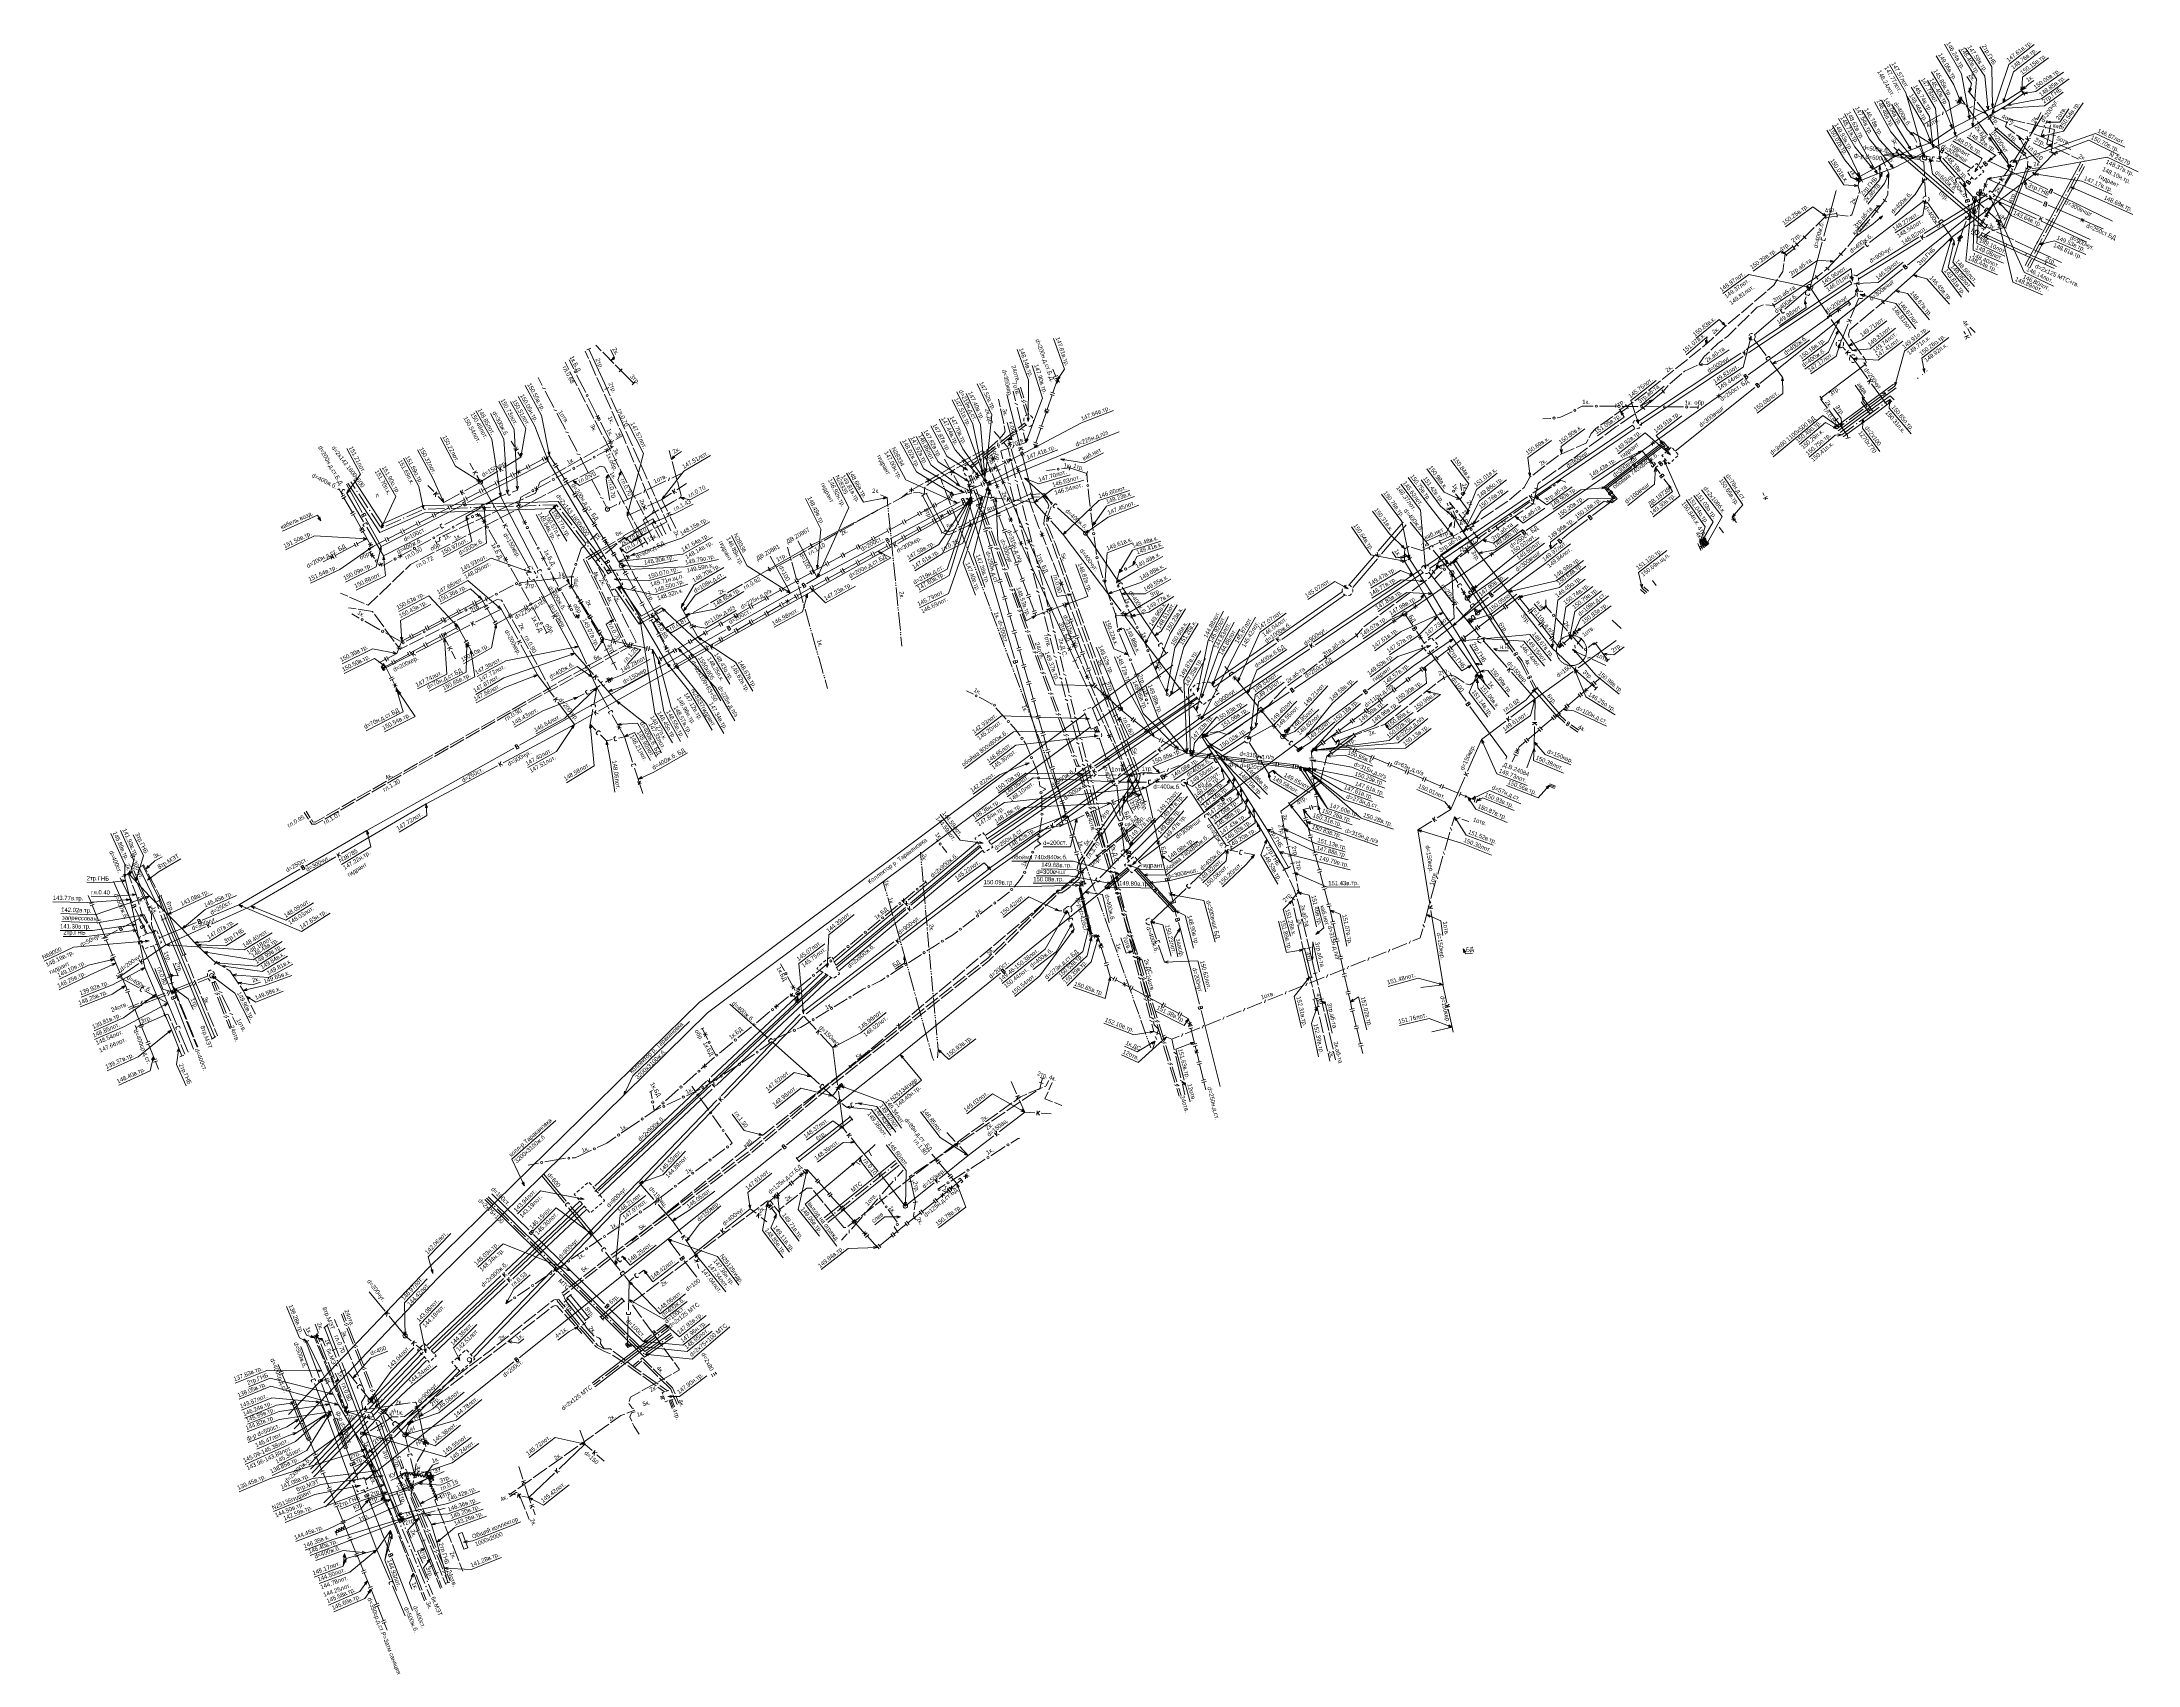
# Model space of a CAD drawing. Header units: metres. Extents: x 369 to 856, y 14070 to 14447.
import ezdxf
from ezdxf.enums import TextEntityAlignment as Align

# ---------------------------------------------------------------- set-up
doc = ezdxf.new("R2010")
doc.units = ezdxf.units.M
doc.header["$MEASUREMENT"] = 0
for name, color, linetype, lineweight in [('Водопровод', 7, 'Continuous', 25), ('Водосток', 7, 'Continuous', 25), ('Водосточный коллектор', 7, 'Continuous', 25), ('Газопровод', 7, 'Continuous', 25), ('Кабели', 7, 'Continuous', 25), ('Кабель защиты', 7, 'Continuous', 25), ('Кабель связи', 7, 'Continuous', 25), ('Кабель электрический', 7, 'Continuous', 25), ('Канализация самотёчная', 7, 'Continuous', 25), ('Общий коллектор', 7, 'Continuous', 25), ('Подземные коммуникации', 7, 'Continuous', 25), ('Теплосеть', 7, 'Continuous', 25)]:
    doc.layers.add(name, color=color, linetype=linetype, lineweight=lineweight)
doc.styles.add('Style-RUSSIAN_1251', font='RUSSIAN_1251.shx')
doc.styles.add('Style-RUSSIAN_1251 I 0.00000', font='RUSSIAN_1251.shx')
doc.styles.add('Style-RUSSIAN_1251 I 0.32289', font='RUSSIAN_1251.shx', dxfattribs={"oblique": 18.5})
doc.linetypes.add('BD_3', pattern='A,-2.5,[85,dgnlstyle-500_multi_und.shx,S=0.006214,R=0,X=0,Y=0],-0.5', length=3)
doc.linetypes.add('BK_', pattern='A,-2.5,[1,dgnlstyle-500_multi_und.shx,S=0.004762,R=0,X=0,Y=0],-2.5', length=5)
doc.linetypes.add('KD', pattern='A,-0.312,[4,dgnlstyle-500_multi_und.shx,S=0.004952,R=0,X=0,Y=0],-0.312', length=0.624)
doc.linetypes.add('Kn', pattern='A,-1.75,[110,dgnlstyle-500_multi_und.shx,S=0.007857,R=0,X=0,Y=0],-1.75', length=3.5)
doc.linetypes.add('Stok', pattern='A,-1.75,[108,dgnlstyle-500_multi_und.shx,S=0.007373,R=0,X=0,Y=0],-1.75', length=3.5)

# ---------------------------------------------------------------- blocks, each defined once
blk = doc.blocks.new('RESHT1_26')
at = {"layer": 'Водосток', "color": 252, "linetype": 'Continuous', "lineweight": 9}
for p, q in [((-0.49, -0.25), (-0.49, 0.25)), ((-0.49, 0.25), (0.49, 0.25)), ((-0.16, -0.25), (-0.16, 0.25)), ((0.17, -0.24), (0.17, 0.25)), ((0.49, -0.25), (0.49, 0.25)), ((-0.49, -0.25), (0.49, -0.25))]:
    blk.add_line(p, q, dxfattribs=at)
blk = doc.blocks.new('msdElementTypeShape_6')
at = {"layer": 'Кабель связи', "color": 252, "linetype": 'Continuous', "lineweight": 9, "flags": 128}
for points in [[(0.07, 1.39), (0.03, 1.53), (0, 1.85), (0.02, 2.11)], [(0.18, 2.57), (0.2, 2.61), (0.35, 2.75), (0.54, 2.82), (0.74, 2.81), (0.81, 2.79)], [(0.62, 0.32), (0.59, 0.35), (0.4, 0.59), (0.24, 0.88), (0.22, 0.91)], [(1.39, 0.03), (1.22, 0), (1.03, 0.04)], [(1.22, 2.51), (1.37, 2.35), (1.54, 2.08), (1.62, 1.91)], [(1.66, 0.25), (1.56, 0.13), (1.39, 0.03)], [(1.78, 1.44), (1.83, 1.12), (1.84, 0.81), (1.82, 0.72)]]:
    blk.add_lwpolyline(points, dxfattribs=at)
blk = doc.blocks.new('RESHT1_27')
at = {"layer": 'Водосток', "color": 252, "linetype": 'Continuous', "lineweight": 9}
for p, q in [((-0.49, -0.25), (-0.49, 0.25)), ((-0.49, 0.25), (0.49, 0.25)), ((-0.16, -0.24), (-0.16, 0.25)), ((0.17, -0.24), (0.17, 0.25)), ((0.5, -0.25), (0.49, 0.25)), ((-0.49, -0.25), (0.5, -0.25))]:
    blk.add_line(p, q, dxfattribs=at)
blk = doc.blocks.new('msdElementTypeLineString_291')
at = {"layer": 'Кабель электрический', "color": 252, "linetype": 'Continuous', "lineweight": 9}
for p, q in [((1.36, 2.14), (1.64, 3.1)), ((5.21, 1.02), (5.49, 1.98))]:
    blk.add_line(p, q, dxfattribs=at)
blk = doc.blocks.new('msdElementTypeMultiLine')
at = {"layer": 'Кабель электрический', "color": 252, "linetype": 'Continuous', "lineweight": 9, "flags": 128}
blk.add_lwpolyline([(1.5, 2.62), (5.35, 1.5)], dxfattribs=at)
at = {"layer": 'Кабель электрический', "color": 252, "linetype": 'Continuous', "lineweight": 9}
blk.add_blockref('msdElementTypeLineString_291', (0, 0), dxfattribs=at)
blk = doc.blocks.new('msdElementTypeLineString_292')
at = {"layer": 'Кабель электрический', "color": 252, "linetype": 'Continuous', "lineweight": 9}
for p, q in [((1.03, 13.73), (1.97, 14.1)), ((5.94, 1.32), (6.87, 1.68))]:
    blk.add_line(p, q, dxfattribs=at)
blk = doc.blocks.new('msdElementTypeMultiLine_1')
at = {"layer": 'Кабель электрический', "color": 252, "linetype": 'Continuous', "lineweight": 9, "flags": 128}
blk.add_lwpolyline([(1.5, 13.915), (6.405, 1.5)], dxfattribs=at)
at = {"layer": 'Кабель электрический', "color": 252, "linetype": 'Continuous', "lineweight": 9}
blk.add_blockref('msdElementTypeLineString_292', (0, 0), dxfattribs=at)
blk = doc.blocks.new('msdElementTypeLineString_293')
at = {"layer": 'Кабель электрический', "color": 252, "linetype": 'Continuous', "lineweight": 9}
for p, q in [((1.98, 13.7), (1.02, 13.4)), ((5.83, 1.65), (4.87, 1.35))]:
    blk.add_line(p, q, dxfattribs=at)
blk = doc.blocks.new('msdElementTypeMultiLine_2')
at = {"layer": 'Кабель электрический', "color": 252, "linetype": 'Continuous', "lineweight": 9, "flags": 128}
blk.add_lwpolyline([(5.35, 1.5), (1.5, 13.55)], dxfattribs=at)
at = {"layer": 'Кабель электрический', "color": 252, "linetype": 'Continuous', "lineweight": 9}
blk.add_blockref('msdElementTypeLineString_293', (0, 0), dxfattribs=at)
blk = doc.blocks.new('msdElementTypeLineString_294')
at = {"layer": 'Кабель электрический', "color": 252, "linetype": 'Continuous', "lineweight": 9}
for p, q in [((8.42, 7.37), (7.74, 8.1)), ((1.84, 1.14), (1.16, 1.86))]:
    blk.add_line(p, q, dxfattribs=at)
blk = doc.blocks.new('msdElementTypeMultiLine_3')
at = {"layer": 'Кабель электрический', "color": 252, "linetype": 'Continuous', "lineweight": 9, "flags": 128}
blk.add_lwpolyline([(1.5, 1.5), (8.081, 7.735)], dxfattribs=at)
at = {"layer": 'Кабель электрический', "color": 252, "linetype": 'Continuous', "lineweight": 9}
blk.add_blockref('msdElementTypeLineString_294', (0, 0), dxfattribs=at)
blk = doc.blocks.new('msdElementTypeLineString_295')
at = {"layer": 'Кабель электрический', "color": 252, "linetype": 'Continuous', "lineweight": 9}
for p, q in [((1.01, 9.02), (1.99, 9.23)), ((2.65, 1.4), (3.62, 1.6))]:
    blk.add_line(p, q, dxfattribs=at)
blk = doc.blocks.new('msdElementTypeMultiLine_4')
at = {"layer": 'Кабель электрический', "color": 252, "linetype": 'Continuous', "lineweight": 9, "flags": 128}
blk.add_lwpolyline([(1.5, 9.127), (3.135, 1.5)], dxfattribs=at)
at = {"layer": 'Кабель электрический', "color": 252, "linetype": 'Continuous', "lineweight": 9}
blk.add_blockref('msdElementTypeLineString_295', (0, 0), dxfattribs=at)
blk = doc.blocks.new('msdElementTypeLineString_296')
at = {"layer": 'Кабель электрический', "color": 252, "linetype": 'Continuous', "lineweight": 9}
for p, q in [((1.03, 12.7), (1.97, 13.06)), ((5.4, 1.32), (6.33, 1.68))]:
    blk.add_line(p, q, dxfattribs=at)
blk = doc.blocks.new('msdElementTypeMultiLine_5')
at = {"layer": 'Кабель электрический', "color": 252, "linetype": 'Continuous', "lineweight": 9, "flags": 128}
blk.add_lwpolyline([(1.5, 12.879), (5.866, 1.5)], dxfattribs=at)
at = {"layer": 'Кабель электрический', "color": 252, "linetype": 'Continuous', "lineweight": 9}
blk.add_blockref('msdElementTypeLineString_296', (0, 0), dxfattribs=at)
blk = doc.blocks.new('msdElementTypeLineString_297')
at = {"layer": 'Кабель электрический', "color": 252, "linetype": 'Continuous', "lineweight": 9}
for p, q in [((1.04, 9.49), (1.96, 9.85)), ((4.29, 1.32), (5.21, 1.68))]:
    blk.add_line(p, q, dxfattribs=at)
blk = doc.blocks.new('msdElementTypeMultiLine_6')
at = {"layer": 'Кабель электрический', "color": 252, "linetype": 'Continuous', "lineweight": 9, "flags": 128}
blk.add_lwpolyline([(1.5, 9.67), (4.75, 1.5)], dxfattribs=at)
at = {"layer": 'Кабель электрический', "color": 252, "linetype": 'Continuous', "lineweight": 9}
blk.add_blockref('msdElementTypeLineString_297', (0, 0), dxfattribs=at)
blk = doc.blocks.new('msdElementTypeLineString_298')
at = {"layer": 'Кабель электрический', "color": 252, "linetype": 'Continuous', "lineweight": 9}
for p, q in [((1.04, 8.88), (1.96, 9.25)), ((4.04, 1.32), (4.97, 1.68))]:
    blk.add_line(p, q, dxfattribs=at)
blk = doc.blocks.new('msdElementTypeMultiLine_7')
at = {"layer": 'Кабель электрический', "color": 252, "linetype": 'Continuous', "lineweight": 9, "flags": 128}
blk.add_lwpolyline([(1.5, 9.068), (4.506, 1.5)], dxfattribs=at)
at = {"layer": 'Кабель электрический', "color": 252, "linetype": 'Continuous', "lineweight": 9}
blk.add_blockref('msdElementTypeLineString_298', (0, 0), dxfattribs=at)
blk = doc.blocks.new('msdElementTypeLineString_299')
at = {"layer": 'Кабель электрический', "color": 252, "linetype": 'Continuous', "lineweight": 9}
for p, q in [((2.3, 6.37), (1.08, 9.99)), ((3.68, 2.28), (2.46, 5.9)), ((4.45, 0), (3.84, 1.81))]:
    blk.add_line(p, q, dxfattribs=at)
at = {"layer": 'Кабель электрический', "color": 252, "linetype": 'Continuous', "lineweight": 9, "flags": 128}
blk.add_lwpolyline([(0.92, 10.47), (0.76, 10.93), (0, 12.13)], dxfattribs=at)
blk = doc.blocks.new('msdElementTypeMultiLine_8')
at = {"layer": 'Кабель электрический', "color": 252, "linetype": 'Continuous', "lineweight": 9}
blk.add_blockref('msdElementTypeLineString_299', (0, 0), dxfattribs=at)
blk = doc.blocks.new('msdElementTypeLineString_300')
at = {"layer": 'Кабель электрический', "color": 252, "linetype": 'Continuous', "lineweight": 9}
for p, q in [((0, 13.34), (0.83, 11.36)), ((1.02, 10.9), (2.69, 6.94)), ((2.87, 6.47), (4.42, 2.47)), ((4.6, 2), (5.38, 0))]:
    blk.add_line(p, q, dxfattribs=at)
blk = doc.blocks.new('msdElementTypeMultiLine_9')
at = {"layer": 'Кабель электрический', "color": 252, "linetype": 'Continuous', "lineweight": 9}
blk.add_blockref('msdElementTypeLineString_300', (0, 0), dxfattribs=at)
blk = doc.blocks.new('msdElementTypeLineString_301')
at = {"layer": 'Кабель электрический', "color": 252, "linetype": 'Continuous', "lineweight": 9}
blk.add_line((0, 2.2), (2.13, 1.61), dxfattribs=at)
at = {"layer": 'Кабель электрический', "color": 252, "linetype": 'Continuous', "lineweight": 9, "flags": 128}
blk.add_lwpolyline([(2.61, 1.48), (3.42, 1.26), (3.97, 0)], dxfattribs=at)
blk = doc.blocks.new('msdElementTypeMultiLine_10')
at = {"layer": 'Кабель электрический', "color": 252, "linetype": 'Continuous', "lineweight": 9}
blk.add_blockref('msdElementTypeLineString_301', (0, 0), dxfattribs=at)
blk = doc.blocks.new('msdElementTypeLineString_302')
at = {"layer": 'Кабели', "color": 252, "linetype": 'Continuous', "lineweight": 9}
for p, q in [((0.05, 4.99), (0.75, 3.22)), ((1.3, 1.82), (2, 0.05))]:
    blk.add_line(p, q, dxfattribs=at)
blk.add_circle((1.02, 2.52), 0.05, dxfattribs=at)
blk = doc.blocks.new('msdElementTypeLineString_303')
at = {"layer": 'Кабели', "color": 252, "linetype": 'Continuous', "lineweight": 9}
for p, q in [((0.05, 4.99), (0.75, 3.22)), ((1.3, 1.82), (2, 0.05))]:
    blk.add_line(p, q, dxfattribs=at)
blk.add_circle((1.02, 2.52), 0.05, dxfattribs=at)
blk = doc.blocks.new('msdElementTypeMultiLine_11')
at = {"layer": 'Кабели', "color": 252, "linetype": 'Continuous', "lineweight": 9}
for name, p in [('msdElementTypeLineString_303', (0, 0)), ('msdElementTypeLineString_302', (0.697, 0.275))]:
    blk.add_blockref(name, p, dxfattribs=at)
blk = doc.blocks.new('msdElementTypeLine_95')
at = {"layer": 'Кабели', "color": 252, "linetype": 'Continuous', "lineweight": 9}
for p, q in [((-0.11, 0.04), (0.13, 0.13)), ((0.13, 0.13), (0.83, 0.39)), ((0.83, 0.39), (1.06, 0.48))]:
    blk.add_line(p, q, dxfattribs=at)
blk = doc.blocks.new('msdElementTypeLine_96')
at = {"layer": 'Кабели', "color": 252, "linetype": 'Continuous', "lineweight": 9}
for p, q in [((-0.11, 0.04), (0.13, 0.13)), ((0.13, 0.13), (0.83, 0.39)), ((0.83, 0.39), (1.06, 0.48))]:
    blk.add_line(p, q, dxfattribs=at)
blk = doc.blocks.new('msdElementTypeMultiLine_12')
at = {"layer": 'Кабели', "color": 252, "linetype": 'Continuous', "lineweight": 9, "flags": 128}
for points in [[(0.13, 33.75), (12.94, 0.13)], [(0.83, 34.02), (13.64, 0.39)]]:
    blk.add_lwpolyline(points, dxfattribs=at)
at = {"layer": 'Кабели', "color": 252, "linetype": 'Continuous', "lineweight": 9}
for name, p in [('msdElementTypeLine_96', (0, 33.62)), ('msdElementTypeLine_95', (12.81, 0))]:
    blk.add_blockref(name, p, dxfattribs=at)
blk = doc.blocks.new('msdElementTypeLineString_304')
at = {"layer": 'Кабель защиты', "color": 252, "linetype": 'Continuous', "lineweight": 9}
for p, q in [((1.74, 1.06), (1.26, 1.94)), ((5.78, 3.23), (5.31, 4.11))]:
    blk.add_line(p, q, dxfattribs=at)
blk = doc.blocks.new('msdElementTypeMultiLine_13')
at = {"layer": 'Кабель защиты', "color": 252, "linetype": 'Continuous', "lineweight": 9, "flags": 128}
blk.add_lwpolyline([(1.5, 1.5), (5.542, 3.672)], dxfattribs=at)
at = {"layer": 'Кабель защиты', "color": 252, "linetype": 'Continuous', "lineweight": 9}
blk.add_blockref('msdElementTypeLineString_304', (0, 0), dxfattribs=at)
blk = doc.blocks.new('msdElementTypeLineString_305')
at = {"layer": 'Кабель электрический', "color": 252, "linetype": 'Continuous', "lineweight": 9}
for p, q in [((1.89, 7.15), (1.11, 6.53)), ((6.09, 1.81), (5.31, 1.19))]:
    blk.add_line(p, q, dxfattribs=at)
blk = doc.blocks.new('msdElementTypeMultiLine_14')
at = {"layer": 'Кабель электрический', "color": 252, "linetype": 'Continuous', "lineweight": 9, "flags": 128}
blk.add_lwpolyline([(5.702, 1.5), (1.5, 6.84)], dxfattribs=at)
at = {"layer": 'Кабель электрический', "color": 252, "linetype": 'Continuous', "lineweight": 9}
blk.add_blockref('msdElementTypeLineString_305', (0, 0), dxfattribs=at)
blk = doc.blocks.new('msdElementTypeLine_97')
at = {"layer": 'Кабель электрический', "color": 252, "linetype": 'Continuous', "lineweight": 9}
for p, q in [((0.13, 0.13), (-0.07, -0.03)), ((0.9, 0.76), (0.13, 0.13)), ((1.09, 0.91), (0.9, 0.76))]:
    blk.add_line(p, q, dxfattribs=at)
blk = doc.blocks.new('msdElementTypeLine_98')
at = {"layer": 'Кабель электрический', "color": 252, "linetype": 'Continuous', "lineweight": 9}
for p, q in [((0.13, 0.13), (-0.07, -0.03)), ((0.9, 0.76), (0.13, 0.13)), ((1.09, 0.91), (0.9, 0.76))]:
    blk.add_line(p, q, dxfattribs=at)
blk = doc.blocks.new('msdElementTypeMultiLine_15')
at = {"layer": 'Кабель электрический', "color": 252, "linetype": 'Continuous', "lineweight": 9, "flags": 128}
for points in [[(4.39, 0.13), (0.13, 5.36)], [(5.16, 0.76), (0.9, 5.99)]]:
    blk.add_lwpolyline(points, dxfattribs=at)
at = {"layer": 'Кабель электрический', "color": 252, "linetype": 'Continuous', "lineweight": 9}
for name, p in [('msdElementTypeLine_97', (0, 5.24)), ('msdElementTypeLine_98', (4.26, 0))]:
    blk.add_blockref(name, p, dxfattribs=at)
blk = doc.blocks.new('msdElementTypeShape_7')
at = {"layer": 'Кабель связи', "color": 252, "linetype": 'Continuous', "lineweight": 9, "flags": 128}
for points in [[(0.06, 1.37), (0.03, 1.52), (0, 1.85), (0.02, 2.12)], [(0.2, 2.58), (0.22, 2.62), (0.39, 2.76), (0.58, 2.83), (0.8, 2.83), (0.86, 2.81)], [(0.66, 0.29), (0.6, 0.34), (0.4, 0.58), (0.23, 0.87), (0.22, 0.9)], [(1.46, 0.03), (1.26, 0), (1.09, 0.03)], [(1.29, 2.56), (1.46, 2.38), (1.64, 2.11), (1.72, 1.94)], [(1.75, 0.26), (1.64, 0.14), (1.46, 0.03)], [(1.89, 1.47), (1.89, 1.47), (1.94, 1.14), (1.94, 0.83), (1.92, 0.73)]]:
    blk.add_lwpolyline(points, dxfattribs=at)
blk = doc.blocks.new('msdElementTypeLineString_306')
at = {"layer": 'Кабель электрический', "color": 252, "linetype": 'Continuous', "lineweight": 9}
for p, q in [((1.03, 3.59), (1.97, 3.93)), ((1.83, 1.33), (2.77, 1.67))]:
    blk.add_line(p, q, dxfattribs=at)
blk = doc.blocks.new('msdElementTypeMultiLine_16')
at = {"layer": 'Кабель электрический', "color": 252, "linetype": 'Continuous', "lineweight": 9, "flags": 128}
blk.add_lwpolyline([(1.5, 3.76), (2.3, 1.5)], dxfattribs=at)
at = {"layer": 'Кабель электрический', "color": 252, "linetype": 'Continuous', "lineweight": 9}
blk.add_blockref('msdElementTypeLineString_306', (0, 0), dxfattribs=at)
blk = doc.blocks.new('msdElementTypeLineString_307')
at = {"layer": 'Кабель электрический', "color": 252, "linetype": 'Continuous', "lineweight": 9}
for p, q in [((1.97, 12.07), (1.03, 11.71)), ((6.05, 1.68), (5.11, 1.32))]:
    blk.add_line(p, q, dxfattribs=at)
blk = doc.blocks.new('msdElementTypeMultiLine_17')
at = {"layer": 'Кабель электрический', "color": 252, "linetype": 'Continuous', "lineweight": 9, "flags": 128}
blk.add_lwpolyline([(5.58, 1.5), (1.5, 11.89)], dxfattribs=at)
at = {"layer": 'Кабель электрический', "color": 252, "linetype": 'Continuous', "lineweight": 9}
blk.add_blockref('msdElementTypeLineString_307', (0, 0), dxfattribs=at)
blk = doc.blocks.new('msdElementTypeLineString_308')
at = {"layer": 'Кабель электрический', "color": 252, "linetype": 'Continuous', "lineweight": 9}
for p, q in [((1.03, 11.61), (1.97, 11.97)), ((4.92, 1.32), (5.86, 1.68))]:
    blk.add_line(p, q, dxfattribs=at)
blk = doc.blocks.new('msdElementTypeMultiLine_18')
at = {"layer": 'Кабель электрический', "color": 252, "linetype": 'Continuous', "lineweight": 9, "flags": 128}
blk.add_lwpolyline([(1.5, 11.789), (5.39, 1.5)], dxfattribs=at)
at = {"layer": 'Кабель электрический', "color": 252, "linetype": 'Continuous', "lineweight": 9}
blk.add_blockref('msdElementTypeLineString_308', (0, 0), dxfattribs=at)
blk = doc.blocks.new('msdElementTypeLine_99')
at = {"layer": 'Кабель электрический', "color": 252, "linetype": 'Continuous', "lineweight": 9}
for p, q in [((-0.11, 0.03), (0.13, 0.13)), ((0.13, 0.13), (0.59, 0.32)), ((0.59, 0.32), (0.82, 0.41))]:
    blk.add_line(p, q, dxfattribs=at)
blk = doc.blocks.new('msdElementTypeLine_100')
at = {"layer": 'Кабель электрический', "color": 252, "linetype": 'Continuous', "lineweight": 9}
for p, q in [((-0.11, 0.03), (0.13, 0.13)), ((0.13, 0.13), (0.59, 0.32)), ((0.59, 0.32), (0.82, 0.41))]:
    blk.add_line(p, q, dxfattribs=at)
blk = doc.blocks.new('msdElementTypeMultiLine_19')
at = {"layer": 'Кабель электрический', "color": 252, "linetype": 'Continuous', "lineweight": 9, "flags": 128}
for points in [[(0.13, 13.7), (5.75, 0.13)], [(0.59, 13.9), (6.21, 0.32)]]:
    blk.add_lwpolyline(points, dxfattribs=at)
at = {"layer": 'Кабель электрический', "color": 252, "linetype": 'Continuous', "lineweight": 9}
for name, p in [('msdElementTypeLine_100', (0, 13.58)), ('msdElementTypeLine_99', (5.63, 0))]:
    blk.add_blockref(name, p, dxfattribs=at)
blk = doc.blocks.new('msdElementTypeLineString_309')
at = {"layer": 'Кабель электрический', "color": 252, "linetype": 'Continuous', "lineweight": 9}
blk.add_line((0, 1.54), (0.03, 0), dxfattribs=at)
blk = doc.blocks.new('msdElementTypeMultiLine_20')
at = {"layer": 'Кабель электрический', "color": 252, "linetype": 'Continuous', "lineweight": 9}
blk.add_blockref('msdElementTypeLineString_309', (0, 0), dxfattribs=at)
blk = doc.blocks.new('msdElementTypeLineString_310')
at = {"layer": 'Кабели', "color": 252, "linetype": 'Continuous', "lineweight": 9}
for p, q in [((0.05, 4.17), (0.62, 2.52)), ((1.11, 1.1), (1.47, 0.05))]:
    blk.add_line(p, q, dxfattribs=at)
blk.add_circle((0.86, 1.81), 0.05, dxfattribs=at)
blk = doc.blocks.new('msdElementTypeLineString_311')
at = {"layer": 'Кабели', "color": 252, "linetype": 'Continuous', "lineweight": 9}
for p, q in [((0.05, 4.17), (0.62, 2.52)), ((1.11, 1.1), (1.47, 0.05))]:
    blk.add_line(p, q, dxfattribs=at)
blk.add_circle((0.86, 1.81), 0.05, dxfattribs=at)
blk = doc.blocks.new('msdElementTypeMultiLine_21')
at = {"layer": 'Кабели', "color": 252, "linetype": 'Continuous', "lineweight": 9}
for name, p in [('msdElementTypeLineString_311', (0, 0)), ('msdElementTypeLineString_310', (0.709, 0.243))]:
    blk.add_blockref(name, p, dxfattribs=at)
blk = doc.blocks.new('OBR')
at = {"layer": 'Кабели', "color": 252, "linetype": 'Continuous', "lineweight": 9}
blk.add_line((-0.37, 0), (0.38, 0), dxfattribs=at)
blk = doc.blocks.new('OBR_1')
at = {"layer": 'Кабели', "color": 252, "linetype": 'Continuous', "lineweight": 9}
blk.add_line((-0.38, 0), (0.38, 0), dxfattribs=at)
blk = doc.blocks.new('ZAGLUS')
at = {"layer": 'Газопровод', "color": 252, "linetype": 'Continuous', "lineweight": 9, "flags": 128}
blk.add_lwpolyline([(0.5, -0.5), (0.5, 0), (-0.5, 0), (-0.5, -0.5)], dxfattribs=at)
blk = doc.blocks.new('msdElementTypeLineString_312')
at = {"layer": 'Канализация самотёчная', "color": 252, "linetype": 'Continuous', "lineweight": 9}
for p, q in [((18.35, 17.3), (35.6, 33.57)), ((0, 0), (17.26, 16.27))]:
    blk.add_line(p, q, dxfattribs=at)
blk = doc.blocks.new('msdElementTypeLineString_313')
at = {"layer": 'Канализация самотёчная', "color": 252, "linetype": 'Continuous', "lineweight": 9}
for p, q in [((18.35, 17.3), (35.61, 33.57)), ((0, 0), (17.26, 16.27))]:
    blk.add_line(p, q, dxfattribs=at)
blk = doc.blocks.new('msdElementTypeLineString_314')
at = {"layer": 'Канализация самотёчная', "color": 252, "linetype": 'Continuous', "lineweight": 9}
for p, q in [((17.82, 17.49), (18.49, 16.77)), ((18.25, 17.03), (18.25, 17.91)), ((18.25, 17.31), (18.93, 17.18))]:
    blk.add_line(p, q, dxfattribs=at)
blk = doc.blocks.new('msdElementTypeMultiLine_22')
at = {"layer": 'Канализация самотёчная', "color": 252, "linetype": 'Continuous', "lineweight": 9}
for name, p in [('msdElementTypeLineString_312', (0.2, 0.83)), ('msdElementTypeLineString_313', (0.81, 0.18)), ('msdElementTypeLineString_314', (0, 0))]:
    blk.add_blockref(name, p, dxfattribs=at)
blk = doc.blocks.new('msdElementTypeLineString_315')
at = {"layer": 'Канализация самотёчная', "color": 252, "linetype": 'Continuous', "lineweight": 9}
for p, q in [((18.31, 17.26), (35.53, 33.5)), ((0, 0), (17.22, 16.23))]:
    blk.add_line(p, q, dxfattribs=at)
blk = doc.blocks.new('msdElementTypeLineString_316')
at = {"layer": 'Канализация самотёчная', "color": 252, "linetype": 'Continuous', "lineweight": 9}
for p, q in [((18.31, 17.26), (35.53, 33.5)), ((0, 0), (17.22, 16.23))]:
    blk.add_line(p, q, dxfattribs=at)
blk = doc.blocks.new('msdElementTypeLineString_317')
at = {"layer": 'Канализация самотёчная', "color": 252, "linetype": 'Continuous', "lineweight": 9}
for p, q in [((17.78, 17.46), (18.46, 16.74)), ((18.22, 16.99), (18.22, 17.87)), ((18.22, 17.27), (18.9, 17.15))]:
    blk.add_line(p, q, dxfattribs=at)
blk = doc.blocks.new('msdElementTypeMultiLine_23')
at = {"layer": 'Канализация самотёчная', "color": 252, "linetype": 'Continuous', "lineweight": 9}
for name, p in [('msdElementTypeLineString_315', (0.198, 0.834)), ('msdElementTypeLineString_316', (0.815, 0.179)), ('msdElementTypeLineString_317', (0, 0))]:
    blk.add_blockref(name, p, dxfattribs=at)
blk = doc.blocks.new('OBR_2')
at = {"layer": 'Кабели', "color": 252, "linetype": 'Continuous', "lineweight": 9}
blk.add_line((-0.375, 0), (0.375, 0), dxfattribs=at)
blk = doc.blocks.new('msdElementTypeLineString_318')
at = {"layer": 'Кабель электрический', "color": 252, "linetype": 'Continuous', "lineweight": 9}
for p, q in [((0, 11.54), (1.52, 9.72)), ((1.84, 9.33), (4.87, 5.68))]:
    blk.add_line(p, q, dxfattribs=at)
at = {"layer": 'Кабель электрический', "color": 252, "linetype": 'Continuous', "lineweight": 9, "flags": 128}
for points in [[(5.19, 5.3), (6.06, 4.26), (8.31, 1.72)], [(8.64, 1.34), (9.09, 0.83), (10.56, 0)]]:
    blk.add_lwpolyline(points, dxfattribs=at)
blk = doc.blocks.new('msdElementTypeLineString_319')
at = {"layer": 'Кабель электрический', "color": 252, "linetype": 'Continuous', "lineweight": 9}
for p, q in [((0, 11.66), (1.54, 9.81)), ((1.86, 9.42), (4.93, 5.73))]:
    blk.add_line(p, q, dxfattribs=at)
at = {"layer": 'Кабель электрический', "color": 252, "linetype": 'Continuous', "lineweight": 9, "flags": 128}
for points in [[(5.25, 5.34), (6.06, 4.37), (8.41, 1.72)], [(8.74, 1.35), (9.16, 0.87), (10.7, 0)]]:
    blk.add_lwpolyline(points, dxfattribs=at)
blk = doc.blocks.new('msdElementTypeMultiLine_24')
at = {"layer": 'Кабель электрический', "color": 252, "linetype": 'Continuous', "lineweight": 9}
for name, p in [('msdElementTypeLineString_319', (0, 0)), ('msdElementTypeLineString_318', (0.385, 0.435))]:
    blk.add_blockref(name, p, dxfattribs=at)
blk = doc.blocks.new('msdElementTypeLineString_320')
at = {"layer": 'Кабель электрический', "color": 252, "linetype": 'Continuous', "lineweight": 9}
for p, q in [((1.96, 18.79), (1.04, 18.38)), ((9.66, 1.7), (8.74, 1.3))]:
    blk.add_line(p, q, dxfattribs=at)
blk = doc.blocks.new('msdElementTypeMultiLine_25')
at = {"layer": 'Кабель электрический', "color": 252, "linetype": 'Continuous', "lineweight": 9, "flags": 128}
blk.add_lwpolyline([(9.197, 1.5), (8.388, 3.379), (8.288, 3.569), (1.5, 18.586)], dxfattribs=at)
at = {"layer": 'Кабель электрический', "color": 252, "linetype": 'Continuous', "lineweight": 9}
blk.add_blockref('msdElementTypeLineString_320', (0, 0), dxfattribs=at)
blk = doc.blocks.new('msdElementTypeLineString_321')
at = {"layer": 'Кабель электрический', "color": 252, "linetype": 'Continuous', "lineweight": 9}
for p, q in [((0, 0), (1.61, 0.68)), ((2.07, 0.88), (2.65, 1.12))]:
    blk.add_line(p, q, dxfattribs=at)
blk = doc.blocks.new('msdElementTypeMultiLine_26')
at = {"layer": 'Кабель электрический', "color": 252, "linetype": 'Continuous', "lineweight": 9}
blk.add_blockref('msdElementTypeLineString_321', (0, 0), dxfattribs=at)
blk = doc.blocks.new('EUZN')
at = {"layer": 'Кабель защиты', "color": 252, "linetype": 'Continuous', "lineweight": 9}
for p, q in [((0, 0), (-1.01, 0.5)), ((-1.01, 0.5), (0.98, 0.5)), ((-0.97, 0.48), (0.95, 0.48)), ((-0.93, 0.46), (0.91, 0.46)), ((-0.89, 0.44), (0.87, 0.44)), ((-0.85, 0.42), (0.83, 0.42)), ((-0.81, 0.4), (0.79, 0.4)), ((-0.77, 0.38), (0.75, 0.38)), ((-0.73, 0.36), (0.71, 0.36)), ((-0.69, 0.34), (0.67, 0.34)), ((-0.64, 0.32), (0.63, 0.32)), ((-0.6, 0.3), (0.59, 0.3)), ((-0.56, 0.28), (0.55, 0.28)), ((-0.52, 0.26), (0.51, 0.26)), ((-0.48, 0.24), (0.47, 0.24)), ((-0.44, 0.22), (0.43, 0.22)), ((-0.4, 0.2), (0.39, 0.2)), ((-0.36, 0.18), (0.35, 0.18)), ((-0.32, 0.16), (0.31, 0.16)), ((-0.28, 0.14), (0.27, 0.14)), ((-0.24, 0.12), (0.23, 0.12)), ((-0.2, 0.1), (0.19, 0.1)), ((-0.16, 0.08), (0.15, 0.08)), ((-0.12, 0.06), (0.11, 0.06)), ((-0.08, 0.04), (0.07, 0.04)), ((-0.04, 0.02), (0.03, 0.02)), ((0.99, 0.5), (0, 0)), ((-0.97, -0.48), (0.96, -0.48)), ((-0.93, -0.46), (0.92, -0.46)), ((-0.89, -0.44), (0.88, -0.44)), ((-0.84, -0.42), (0.84, -0.42)), ((-0.8, -0.4), (0.8, -0.4)), ((-0.76, -0.38), (0.76, -0.38)), ((-0.72, -0.36), (0.72, -0.36)), ((-0.68, -0.34), (0.68, -0.34)), ((-0.64, -0.32), (0.64, -0.32)), ((-0.6, -0.3), (0.6, -0.3)), ((-0.56, -0.28), (0.56, -0.28)), ((-0.52, -0.26), (0.52, -0.26)), ((-0.48, -0.24), (0.48, -0.24)), ((-0.44, -0.22), (0.44, -0.22)), ((-0.4, -0.2), (0.4, -0.2)), ((-0.36, -0.18), (0.36, -0.18)), ((-0.32, -0.16), (0.32, -0.16)), ((-0.28, -0.14), (0.28, -0.14)), ((-0.24, -0.12), (0.24, -0.12)), ((-0.2, -0.1), (0.2, -0.1)), ((-0.16, -0.08), (0.16, -0.08)), ((-0.12, -0.06), (0.12, -0.06)), ((-0.08, -0.04), (0.08, -0.04)), ((-0.04, -0.02), (0.04, -0.02))]:
    blk.add_line(p, q, dxfattribs=at)
at = {"layer": 'Кабель защиты', "color": 252, "linetype": 'Continuous', "lineweight": 9, "flags": 128}
for points in [[(-1.01, -0.5), (1, -0.5), (1, 0.5), (-1.01, 0.5), (-1.01, -0.5)], [(0, 0), (-1.01, -0.5), (0.98, -0.5), (1, -0.5), (0, 0)]]:
    blk.add_lwpolyline(points, dxfattribs=at)
blk = doc.blocks.new('TKAZ')
at = {"layer": 'Кабель защиты', "linetype": 'Continuous', "lineweight": 9}
h = blk.add_hatch(color=252, dxfattribs=at)
edge = h.paths.add_edge_path()
edge.add_arc((0, 0), 0.15, 0, 360)
at = {"layer": 'Кабель защиты', "color": 252, "linetype": 'Continuous', "lineweight": 9}
blk.add_circle((0, 0), 0.15, dxfattribs=at)
blk = doc.blocks.new('TKAZ_1')
at = {"layer": 'Кабель защиты', "linetype": 'Continuous', "lineweight": 9}
h = blk.add_hatch(color=252, dxfattribs=at)
edge = h.paths.add_edge_path()
edge.add_arc((0, 0), 0.15, 0, 360)
at = {"layer": 'Кабель защиты', "color": 252, "linetype": 'Continuous', "lineweight": 9}
blk.add_circle((0, 0), 0.15, dxfattribs=at)
blk = doc.blocks.new('TKAZ_2')
at = {"layer": 'Кабель защиты', "linetype": 'Continuous', "lineweight": 9}
h = blk.add_hatch(color=252, dxfattribs=at)
edge = h.paths.add_edge_path()
edge.add_arc((0, 0), 0.15, 0, 360)
at = {"layer": 'Кабель защиты', "color": 252, "linetype": 'Continuous', "lineweight": 9}
blk.add_circle((0, 0), 0.15, dxfattribs=at)
blk = doc.blocks.new('RESHT1_28')
at = {"layer": 'Водосток', "color": 252, "linetype": 'Continuous', "lineweight": 9}
for p, q in [((-0.49, -0.25), (-0.49, 0.25)), ((-0.49, 0.25), (0.5, 0.25)), ((-0.16, -0.24), (-0.16, 0.25)), ((0.17, -0.24), (0.17, 0.25)), ((0.49, -0.25), (0.5, 0.25)), ((-0.49, -0.25), (0.49, -0.25))]:
    blk.add_line(p, q, dxfattribs=at)
blk = doc.blocks.new('RESHT1_29')
at = {"layer": 'Водосток', "color": 252, "linetype": 'Continuous', "lineweight": 9}
for p, q in [((-0.49, -0.25), (-0.49, 0.25)), ((-0.49, 0.25), (0.5, 0.25)), ((-0.16, -0.25), (-0.16, 0.25)), ((0.17, -0.25), (0.17, 0.25)), ((0.49, -0.25), (0.5, 0.25)), ((-0.49, -0.25), (0.49, -0.25))]:
    blk.add_line(p, q, dxfattribs=at)
blk = doc.blocks.new('ZAGLUS_1')
at = {"layer": 'Водопровод', "color": 252, "linetype": 'Continuous', "lineweight": 9, "flags": 128}
blk.add_lwpolyline([(0.5, -0.5), (0.5, 0), (-0.5, 0), (-0.5, -0.5)], dxfattribs=at)
blk = doc.blocks.new('msdElementTypeLine_101')
at = {"layer": 'Кабель электрический', "color": 252, "linetype": 'Continuous', "lineweight": 9}
for p, q in [((0.13, 0.31), (-0.11, 0.4)), ((0.59, 0.13), (0.13, 0.31)), ((0.82, 0.03), (0.59, 0.13))]:
    blk.add_line(p, q, dxfattribs=at)
blk = doc.blocks.new('msdElementTypeLine_102')
at = {"layer": 'Кабель электрический', "color": 252, "linetype": 'Continuous', "lineweight": 9}
for p, q in [((0.13, 0.31), (-0.11, 0.4)), ((0.59, 0.13), (0.13, 0.31)), ((0.82, 0.03), (0.59, 0.13))]:
    blk.add_line(p, q, dxfattribs=at)
blk = doc.blocks.new('msdElementTypeMultiLine_27')
at = {"layer": 'Кабель электрический', "color": 252, "linetype": 'Continuous', "lineweight": 9, "flags": 128}
for points in [[(0.13, 0.31), (5.48, 13.93)], [(0.59, 0.13), (5.95, 13.75)]]:
    blk.add_lwpolyline(points, dxfattribs=at)
at = {"layer": 'Кабель электрический', "color": 252, "linetype": 'Continuous', "lineweight": 9}
for name, p in [('msdElementTypeLine_101', (5.36, 13.62)), ('msdElementTypeLine_102', (0, 0))]:
    blk.add_blockref(name, p, dxfattribs=at)
blk = doc.blocks.new('msdElementTypeLineString_322')
at = {"layer": 'Кабели', "color": 252, "linetype": 'Continuous', "lineweight": 9}
for p, q in [((0.25, 10.38), (1.59, 8.87)), ((2.59, 7.75), (5.28, 4.73)), ((6.28, 3.61), (8.97, 0.59))]:
    blk.add_line(p, q, dxfattribs=at)
at = {"layer": 'Кабели', "color": 252, "linetype": 'Continuous', "lineweight": 9, "flags": 128}
blk.add_lwpolyline([(10.11, 0.87), (11.48, 1.89), (11.76, 1.74)], dxfattribs=at)
at = {"layer": 'Кабели', "color": 252, "linetype": 'Continuous', "lineweight": 9}
for centre in [(2.09, 8.31), (5.78, 4.17), (9.51, 0.42)]:
    blk.add_circle(centre, 0.25, dxfattribs=at)
blk = doc.blocks.new('msdElementTypeMultiLine_28')
at = {"layer": 'Кабели', "color": 252, "linetype": 'Continuous', "lineweight": 9}
blk.add_blockref('msdElementTypeLineString_322', (0, 0), dxfattribs=at)
blk = doc.blocks.new('msdElementTypeShape_8')
at = {"layer": 'Канализация самотёчная', "color": 252, "linetype": 'Continuous', "lineweight": 9, "flags": 128}
for points in [[(0.1, 0.45), (0.1, 0.45), (0.01, 0.7), (0, 0.96), (0.07, 1.22), (0.11, 1.28)], [(0.45, 1.63), (0.65, 1.71), (0.92, 1.74), (1.17, 1.68), (1.28, 1.62)], [(1.28, 0.1), (1.24, 0.07), (0.99, 0), (0.72, 0), (0.47, 0.09), (0.45, 0.1)], [(1.63, 1.28), (1.7, 1.13), (1.74, 0.86)], [(1.74, 0.86), (1.72, 0.67), (1.63, 0.45)]]:
    blk.add_lwpolyline(points, dxfattribs=at)
blk = doc.blocks.new('msdElementTypeShape_9')
at = {"layer": 'Канализация самотёчная', "color": 252, "linetype": 'Continuous', "lineweight": 9, "flags": 128}
for points in [[(0.1, 0.45), (0.1, 0.45), (0.01, 0.7), (0, 0.96), (0.07, 1.22), (0.11, 1.28)], [(0.45, 1.63), (0.65, 1.71), (0.92, 1.74), (1.17, 1.68), (1.28, 1.62)], [(1.28, 0.1), (1.24, 0.08), (0.99, 0), (0.72, 0), (0.47, 0.09), (0.45, 0.1)], [(1.63, 1.28), (1.7, 1.13), (1.74, 0.87)], [(1.74, 0.87), (1.72, 0.67), (1.63, 0.45)]]:
    blk.add_lwpolyline(points, dxfattribs=at)
blk = doc.blocks.new('OBR_3')
at = {"layer": 'Кабели', "color": 252, "linetype": 'Continuous', "lineweight": 9}
blk.add_line((-0.38, 0), (0.38, 0), dxfattribs=at)
blk = doc.blocks.new('msdElementTypeLine_103')
at = {"layer": 'Кабель электрический', "color": 252, "linetype": 'Continuous', "lineweight": 9}
for p, q in [((0.12, 0.7), (-0.08, 0.85)), ((0.94, 0.13), (0.13, 0.7)), ((1.14, -0.02), (0.94, 0.13))]:
    blk.add_line(p, q, dxfattribs=at)
blk = doc.blocks.new('msdElementTypeLine_104')
at = {"layer": 'Кабель электрический', "color": 252, "linetype": 'Continuous', "lineweight": 9}
for p, q in [((0.12, 0.7), (-0.08, 0.85)), ((0.94, 0.13), (0.13, 0.7)), ((1.14, -0.02), (0.94, 0.13))]:
    blk.add_line(p, q, dxfattribs=at)
blk = doc.blocks.new('msdElementTypeMultiLine_29')
at = {"layer": 'Кабель электрический', "color": 252, "linetype": 'Continuous', "lineweight": 9, "flags": 128}
for points in [[(0.13, 0.7), (8.94, 13.12)], [(0.94, 0.13), (9.75, 12.54)]]:
    blk.add_lwpolyline(points, dxfattribs=at)
at = {"layer": 'Кабель электрический', "color": 252, "linetype": 'Continuous', "lineweight": 9}
for name, p in [('msdElementTypeLine_103', (8.81, 12.42)), ('msdElementTypeLine_104', (0, 0))]:
    blk.add_blockref(name, p, dxfattribs=at)
blk = doc.blocks.new('ZAGLUS_2')
at = {"layer": 'Водопровод', "color": 252, "linetype": 'Continuous', "lineweight": 9, "flags": 128}
blk.add_lwpolyline([(0.5, -0.5), (0.5, 0), (-0.5, 0), (-0.5, -0.5)], dxfattribs=at)
blk = doc.blocks.new('ZAGLUS_3')
at = {"layer": 'Водопровод', "color": 252, "linetype": 'Continuous', "lineweight": 9, "flags": 128}
blk.add_lwpolyline([(0.5, -0.5), (0.5, 0), (-0.5, 0), (-0.5, -0.5)], dxfattribs=at)
blk = doc.blocks.new('msdElementTypeShape_10')
at = {"layer": 'Кабель связи', "color": 252, "linetype": 'Continuous', "lineweight": 9, "flags": 128}
for points in [[(0.05, 1.06), (0.02, 1.17), (0, 1.47), (0.04, 1.74), (0.1, 1.86)], [(0.83, 0.07), (0.63, 0.17), (0.42, 0.36), (0.23, 0.6), (0.23, 0.6)], [(0.42, 2.23), (0.5, 2.28), (0.73, 2.32), (0.97, 2.29), (1.19, 2.19)], [(1.84, 0.61), (1.82, 0.54), (1.71, 0.31), (1.55, 0.14), (1.34, 0.03), (1.32, 0.03)], [(1.56, 1.85), (1.62, 1.77), (1.76, 1.5)], [(1.76, 1.5), (1.8, 1.4), (1.87, 1.11)]]:
    blk.add_lwpolyline(points, dxfattribs=at)
blk = doc.blocks.new('msdElementTypeLineString_323')
at = {"layer": 'Кабель электрический', "color": 252, "linetype": 'Continuous', "lineweight": 9}
for p, q in [((1.8, 43.63), (0, 43.53)), ((7.35, 25.41), (6.15, 28.81)), ((8.71, 21.53), (7.51, 24.94)), ((10.08, 17.66), (8.88, 21.06)), ((11.45, 13.79), (10.25, 17.19)), ((12.82, 9.92), (11.61, 13.32)), ((14.18, 6.04), (12.98, 9.45)), ((15.55, 2.17), (14.35, 5.57)), ((16.32, 0), (15.72, 1.7))]:
    blk.add_line(p, q, dxfattribs=at)
at = {"layer": 'Кабель электрический', "color": 252, "linetype": 'Continuous', "lineweight": 9, "flags": 128}
for points in [[(3.67, 40.82), (3.95, 41.54), (3.6, 42.29), (2.6, 43.67), (2.3, 43.65)], [(2.96, 36.91), (2.75, 37.32), (2.92, 38.93), (3.48, 40.35)], [(4.59, 33.14), (3.39, 36.03), (3.18, 36.46)], [(5.98, 29.28), (4.8, 32.63), (4.78, 32.68)]]:
    blk.add_lwpolyline(points, dxfattribs=at)
blk = doc.blocks.new('msdElementTypeLineString_324')
at = {"layer": 'Кабель электрический', "color": 252, "linetype": 'Continuous', "lineweight": 9}
for p, q in [((1.84, 44.05), (0, 43.95)), ((7.81, 25.86), (6.58, 29.33)), ((9.2, 21.91), (7.98, 25.38)), ((10.59, 17.97), (9.37, 21.44)), ((11.98, 14.03), (10.76, 17.5)), ((13.38, 10.09), (12.15, 13.56)), ((14.77, 6.15), (13.54, 9.62)), ((16.16, 2.21), (14.93, 5.68)), ((16.94, 0), (16.33, 1.74))]:
    blk.add_line(p, q, dxfattribs=at)
at = {"layer": 'Кабель электрический', "color": 252, "linetype": 'Continuous', "lineweight": 9, "flags": 128}
for points in [[(4.59, 41.52), (4.18, 42.4), (2.93, 44.1), (2.34, 44.07)], [(3.46, 37.57), (3.57, 38.57), (4.54, 41.06)], [(4.97, 33.72), (4, 36.08), (3.5, 37.09)], [(6.42, 29.8), (5.41, 32.65), (5.16, 33.26)]]:
    blk.add_lwpolyline(points, dxfattribs=at)
blk = doc.blocks.new('msdElementTypeMultiLine_30')
at = {"layer": 'Кабель электрический', "color": 252, "linetype": 'Continuous', "lineweight": 9}
for name, p in [('msdElementTypeLineString_324', (0, 0.21)), ('msdElementTypeLineString_323', (0.03, 0))]:
    blk.add_blockref(name, p, dxfattribs=at)
blk = doc.blocks.new('msdElementTypeLineString_325')
at = {"layer": 'Кабель электрический', "color": 252, "linetype": 'Continuous', "lineweight": 9}
blk.add_line((6.49, 2.51), (3.51, 1.06), dxfattribs=at)
at = {"layer": 'Кабель электрический', "color": 252, "linetype": 'Continuous', "lineweight": 9, "flags": 128}
blk.add_lwpolyline([(3.06, 0.84), (2.12, 0.38), (1.05, 0), (0, 0.42)], dxfattribs=at)
blk = doc.blocks.new('msdElementTypeLineString_326')
at = {"layer": 'Кабель электрический', "color": 252, "linetype": 'Continuous', "lineweight": 9}
blk.add_line((5.98, 2.41), (3.25, 1.07), dxfattribs=at)
at = {"layer": 'Кабель электрический', "color": 252, "linetype": 'Continuous', "lineweight": 9, "flags": 128}
blk.add_lwpolyline([(2.8, 0.85), (1.65, 0.29), (0.83, 0), (0, 0.33)], dxfattribs=at)
blk = doc.blocks.new('msdElementTypeMultiLine_31')
at = {"layer": 'Кабель электрический', "color": 252, "linetype": 'Continuous', "lineweight": 9}
for name, p in [('msdElementTypeLineString_325', (0, 0)), ('msdElementTypeLineString_326', (0.23, 0.67))]:
    blk.add_blockref(name, p, dxfattribs=at)
blk = doc.blocks.new('msdElementTypeLineString_327')
at = {"layer": 'Кабель электрический', "color": 252, "linetype": 'Continuous', "lineweight": 9}
for p, q in [((1.04, 44.57), (1.96, 44.97)), ((19.75, 1.3), (20.66, 1.7))]:
    blk.add_line(p, q, dxfattribs=at)
blk = doc.blocks.new('msdElementTypeLineString_328')
at = {"layer": 'Кабель электрический', "color": 252, "linetype": 'Continuous', "lineweight": 9}
for p, q in [((5.06, 43.8), (4.1, 44.06)), ((4.82, 44.35), (4.36, 43.46)), ((10.97, 30.14), (10, 30.4)), ((10.73, 30.69), (10.26, 29.8)), ((21.39, 6.04), (20.42, 6.3)), ((21.15, 6.59), (20.68, 5.7))]:
    blk.add_line(p, q, dxfattribs=at)
blk = doc.blocks.new('msdElementTypeMultiLine_32')
at = {"layer": 'Кабель электрический', "color": 252, "linetype": 'Continuous', "lineweight": 9, "flags": 128}
blk.add_lwpolyline([(3.407, 46.677), (22.112, 3.407)], dxfattribs=at)
at = {"layer": 'Кабель электрический', "color": 252, "linetype": 'Continuous', "lineweight": 9}
for name, p in [('msdElementTypeLineString_327', (1.907, 1.907)), ('msdElementTypeLineString_328', (0, 0))]:
    blk.add_blockref(name, p, dxfattribs=at)
blk = doc.blocks.new('msdElementTypeLineString_329')
at = {"layer": 'Кабель электрический', "color": 252, "linetype": 'Continuous', "lineweight": 9}
for p, q in [((1.95, 31.66), (1.05, 31.24)), ((15.74, 1.71), (14.83, 1.29))]:
    blk.add_line(p, q, dxfattribs=at)
blk = doc.blocks.new('msdElementTypeLineString_330')
at = {"layer": 'Кабель электрический', "color": 252, "linetype": 'Continuous', "lineweight": 9}
for p, q in [((4.19, 30.75), (5.17, 30.51)), ((4.45, 30.2), (4.89, 31.1)), ((11.22, 15.47), (12.19, 15.24)), ((11.47, 14.93), (11.92, 15.83)), ((15.47, 6.25), (16.44, 6.01)), ((15.72, 5.7), (16.17, 6.6))]:
    blk.add_line(p, q, dxfattribs=at)
blk = doc.blocks.new('msdElementTypeMultiLine_33')
at = {"layer": 'Кабель электрический', "color": 252, "linetype": 'Continuous', "lineweight": 9, "flags": 128}
blk.add_lwpolyline([(17.188, 3.407), (3.407, 33.358)], dxfattribs=at)
at = {"layer": 'Кабель электрический', "color": 252, "linetype": 'Continuous', "lineweight": 9}
for name, p in [('msdElementTypeLineString_329', (1.907, 1.907)), ('msdElementTypeLineString_330', (0, 0))]:
    blk.add_blockref(name, p, dxfattribs=at)
blk = doc.blocks.new('msdElementTypeLineString_331')
at = {"layer": 'Кабель электрический', "color": 252, "linetype": 'Continuous', "lineweight": 9}
for p, q in [((0, 25.36), (0.86, 23.48)), ((1.07, 23.02), (2.79, 19.26)), ((3, 18.81), (4.72, 15.04)), ((4.93, 14.59), (6.66, 10.83)), ((6.86, 10.37), (8.59, 6.61)), ((10.65, 1.91), (11.45, 0))]:
    blk.add_line(p, q, dxfattribs=at)
at = {"layer": 'Кабель электрический', "color": 252, "linetype": 'Continuous', "lineweight": 9, "flags": 128}
blk.add_lwpolyline([(8.8, 6.16), (9.78, 4.02), (10.46, 2.37)], dxfattribs=at)
blk = doc.blocks.new('msdElementTypeLineString_332')
at = {"layer": 'Кабель электрический', "color": 252, "linetype": 'Continuous', "lineweight": 9}
for p, q in [((8.88, 8.17), (7.91, 8.41)), ((8.63, 8.71), (8.18, 7.82)), ((11.91, 1.25), (10.95, 1.53)), ((11.68, 1.81), (11.2, 0.93))]:
    blk.add_line(p, q, dxfattribs=at)
blk = doc.blocks.new('msdElementTypeMultiLine_34')
at = {"layer": 'Кабель электрический', "color": 252, "linetype": 'Continuous', "lineweight": 9}
for name, p in [('msdElementTypeLineString_331', (0.407, 0.407)), ('msdElementTypeLineString_332', (0, 0))]:
    blk.add_blockref(name, p, dxfattribs=at)
blk = doc.blocks.new('msdElementTypeLineString_333')
at = {"layer": 'Кабель электрический', "color": 252, "linetype": 'Continuous', "lineweight": 9}
for p, q in [((0.68, 24.28), (0, 25.9)), ((2.25, 20.58), (0.88, 23.82)), ((3.81, 16.88), (2.44, 20.12)), ((5.38, 13.18), (4.01, 16.42)), ((6.94, 9.48), (5.57, 12.72)), ((8.51, 5.78), (7.14, 9.02)), ((10.07, 2.08), (8.7, 5.32)), ((10.95, 0), (10.27, 1.62))]:
    blk.add_line(p, q, dxfattribs=at)
blk = doc.blocks.new('msdElementTypeLineString_334')
at = {"layer": 'Кабель электрический', "color": 252, "linetype": 'Continuous', "lineweight": 9}
for p, q in [((1.9, 21.82), (2.86, 21.55)), ((2.14, 21.26), (2.61, 22.15))]:
    blk.add_line(p, q, dxfattribs=at)
blk = doc.blocks.new('msdElementTypeMultiLine_35')
at = {"layer": 'Кабель электрический', "color": 252, "linetype": 'Continuous', "lineweight": 9}
for name, p in [('msdElementTypeLineString_333', (0.41, 0.41)), ('msdElementTypeLineString_334', (0, 0))]:
    blk.add_blockref(name, p, dxfattribs=at)
blk = doc.blocks.new('msdElementTypeLine_105')
at = {"layer": 'Кабель электрический', "color": 252, "linetype": 'Continuous', "lineweight": 9}
for p, q in [((-0.11, 0.03), (0.13, 0.13)), ((0.13, 0.13), (0.71, 0.35)), ((0.71, 0.35), (0.94, 0.44))]:
    blk.add_line(p, q, dxfattribs=at)
blk = doc.blocks.new('msdElementTypeLine_106')
at = {"layer": 'Кабель электрический', "color": 252, "linetype": 'Continuous', "lineweight": 9}
for p, q in [((-0.11, 0.03), (0.13, 0.13)), ((0.13, 0.13), (0.71, 0.35)), ((0.71, 0.35), (0.94, 0.44))]:
    blk.add_line(p, q, dxfattribs=at)
blk = doc.blocks.new('msdElementTypeMultiLine_36')
at = {"layer": 'Кабель электрический', "color": 252, "linetype": 'Continuous', "lineweight": 9, "flags": 128}
for points in [[(0.13, 7.37), (2.96, 0.13)], [(0.71, 7.6), (3.54, 0.35)]]:
    blk.add_lwpolyline(points, dxfattribs=at)
at = {"layer": 'Кабель электрический', "color": 252, "linetype": 'Continuous', "lineweight": 9}
for name, p in [('msdElementTypeLine_106', (0, 7.25)), ('msdElementTypeLine_105', (2.84, 0))]:
    blk.add_blockref(name, p, dxfattribs=at)
blk = doc.blocks.new('msdElementTypeLine_107')
at = {"layer": 'Кабель электрический', "color": 252, "linetype": 'Continuous', "lineweight": 9}
for p, q in [((0.12, 1.04), (0.02, 1.27)), ((0.53, 0.13), (0.13, 1.04)), ((0.63, -0.1), (0.53, 0.13))]:
    blk.add_line(p, q, dxfattribs=at)
blk = doc.blocks.new('msdElementTypeLine_108')
at = {"layer": 'Кабель электрический', "color": 252, "linetype": 'Continuous', "lineweight": 9}
for p, q in [((0.12, 1.04), (0.02, 1.27)), ((0.53, 0.13), (0.13, 1.04)), ((0.63, -0.1), (0.53, 0.13))]:
    blk.add_line(p, q, dxfattribs=at)
blk = doc.blocks.new('msdElementTypeMultiLine_37')
at = {"layer": 'Кабель электрический', "color": 252, "linetype": 'Continuous', "lineweight": 9, "flags": 128}
for points in [[(0.13, 1.04), (14.28, 7.32)], [(0.53, 0.13), (14.68, 6.41)]]:
    blk.add_lwpolyline(points, dxfattribs=at)
at = {"layer": 'Кабель электрический', "color": 252, "linetype": 'Continuous', "lineweight": 9}
for name, p in [('msdElementTypeLine_107', (14.15, 6.28)), ('msdElementTypeLine_108', (0, 0))]:
    blk.add_blockref(name, p, dxfattribs=at)
blk = doc.blocks.new('msdElementTypeLine_109')
at = {"layer": 'Кабель электрический', "color": 252, "linetype": 'Continuous', "lineweight": 9}
for p, q in [((-0.1, 0.01), (0.13, 0.13)), ((0.13, 0.13), (1.01, 0.59)), ((1.01, 0.59), (1.23, 0.71))]:
    blk.add_line(p, q, dxfattribs=at)
blk = doc.blocks.new('msdElementTypeLine_110')
at = {"layer": 'Кабель электрический', "color": 252, "linetype": 'Continuous', "lineweight": 9}
for p, q in [((-0.1, 0.01), (0.13, 0.13)), ((0.13, 0.13), (1.01, 0.59)), ((1.01, 0.59), (1.23, 0.71))]:
    blk.add_line(p, q, dxfattribs=at)
blk = doc.blocks.new('msdElementTypeMultiLine_38')
at = {"layer": 'Кабель электрический', "color": 252, "linetype": 'Continuous', "lineweight": 9, "flags": 128}
for points in [[(0.13, 8.76), (4.7, 0.13)], [(1.01, 9.23), (5.59, 0.59)]]:
    blk.add_lwpolyline(points, dxfattribs=at)
at = {"layer": 'Кабель электрический', "color": 252, "linetype": 'Continuous', "lineweight": 9}
for name, p in [('msdElementTypeLine_110', (0, 8.63)), ('msdElementTypeLine_109', (4.58, 0))]:
    blk.add_blockref(name, p, dxfattribs=at)
blk = doc.blocks.new('msdElementTypeLineString_335')
at = {"layer": 'Канализация самотёчная', "color": 252, "linetype": 'Continuous', "lineweight": 9}
for p, q in [((24.87, 17.01), (48.5, 33.17)), ((0, 0), (23.63, 16.16))]:
    blk.add_line(p, q, dxfattribs=at)
blk = doc.blocks.new('msdElementTypeLineString_336')
at = {"layer": 'Канализация самотёчная', "color": 252, "linetype": 'Continuous', "lineweight": 9}
for p, q in [((24.87, 17.01), (48.5, 33.17)), ((0, 0), (23.63, 16.16))]:
    blk.add_line(p, q, dxfattribs=at)
blk = doc.blocks.new('msdElementTypeLineString_337')
at = {"layer": 'Канализация самотёчная', "color": 252, "linetype": 'Continuous', "lineweight": 9}
for p, q in [((24.3, 17.37), (24.86, 16.55)), ((24.66, 16.84), (24.79, 17.71)), ((24.7, 17.11), (25.35, 16.89))]:
    blk.add_line(p, q, dxfattribs=at)
blk = doc.blocks.new('msdElementTypeMultiLine_39')
at = {"layer": 'Канализация самотёчная', "color": 252, "linetype": 'Continuous', "lineweight": 9}
for name, p in [('msdElementTypeLineString_335', (0.252, 0.877)), ('msdElementTypeLineString_336', (0.761, 0.134)), ('msdElementTypeLineString_337', (0, 0))]:
    blk.add_blockref(name, p, dxfattribs=at)
blk = doc.blocks.new('msdElementTypeLineString_338')
at = {"layer": 'Кабель электрический', "color": 252, "linetype": 'Continuous', "lineweight": 9}
for p, q in [((0.49, 73.9), (0, 75.6)), ((3.09, 66.26), (1.88, 69.59)), ((4.47, 62.47), (3.26, 65.79)), ((5.85, 58.68), (4.64, 62)), ((8.76, 51.15), (7.43, 54.43)), ((10.28, 47.41), (8.95, 50.69)), ((13.16, 39.87), (11.91, 43.18)), ((14.59, 36.1), (13.34, 39.4)), ((16.03, 32.32), (14.77, 35.63)), ((17.46, 28.55), (16.2, 31.86)), ((18.89, 24.78), (17.63, 28.08)), ((20.32, 21), (19.07, 24.31)), ((23.17, 13.45), (21.92, 16.76)), ((24.6, 9.67), (23.35, 12.98)), ((26.02, 5.9), (24.77, 9.21)), ((27.44, 2.12), (26.2, 5.43)), ((28.25, 0), (27.62, 1.65))]:
    blk.add_line(p, q, dxfattribs=at)
at = {"layer": 'Кабель электрический', "color": 252, "linetype": 'Continuous', "lineweight": 9, "flags": 128}
for points in [[(1.71, 70.06), (1.18, 71.53), (0.63, 73.42)], [(7.24, 54.89), (7.11, 55.19), (6.02, 58.21)], [(11.73, 43.64), (10.51, 46.84), (10.47, 46.95)], [(21.75, 17.23), (20.55, 20.4), (20.5, 20.54)]]:
    blk.add_lwpolyline(points, dxfattribs=at)
blk = doc.blocks.new('msdElementTypeLineString_339')
at = {"layer": 'Кабель электрический', "color": 252, "linetype": 'Continuous', "lineweight": 9}
for p, q in [((0.25, 75.19), (1.18, 74.81)), ((0.42, 74.62), (0.99, 75.44)), ((2.23, 69.05), (3.18, 68.74)), ((2.44, 68.49), (2.95, 69.35)), ((7.75, 54.03), (8.71, 53.75)), ((7.98, 53.48), (8.47, 54.36)), ((12.26, 42.68), (13.21, 42.37)), ((12.47, 42.12), (12.98, 42.98)), ((21.9, 17.24), (22.85, 16.93)), ((22.12, 16.68), (22.62, 17.54))]:
    blk.add_line(p, q, dxfattribs=at)
blk = doc.blocks.new('msdElementTypeMultiLine_40')
at = {"layer": 'Кабель электрический', "color": 252, "linetype": 'Continuous', "lineweight": 9}
for name, p in [('msdElementTypeLineString_339', (0, 0)), ('msdElementTypeLineString_338', (0.41, 0.41))]:
    blk.add_blockref(name, p, dxfattribs=at)
blk = doc.blocks.new('msdElementTypeLineString_340')
at = {"layer": 'Кабели', "color": 252, "linetype": 'Continuous', "lineweight": 9}
for p, q in [((1.07, 31.9), (1.93, 32.43)), ((20.2, 1.25), (21.06, 1.75))]:
    blk.add_line(p, q, dxfattribs=at)
blk = doc.blocks.new('msdElementTypeMultiLine_41')
at = {"layer": 'Кабели', "color": 252, "linetype": 'Continuous', "lineweight": 9, "flags": 128}
blk.add_lwpolyline([(1.5, 32.163), (2.6, 30.387), (3.717, 28.579), (5.989, 25.061), (7.808, 22.41), (9.753, 19.593), (12.381, 15.361), (14.258, 12.288), (16.545, 8.413), (20.629, 1.5)], dxfattribs=at)
at = {"layer": 'Кабели', "color": 252, "linetype": 'Continuous', "lineweight": 9}
blk.add_blockref('msdElementTypeLineString_340', (0, 0), dxfattribs=at)
blk = doc.blocks.new('msdElementTypeLineString_341')
at = {"layer": 'Кабели', "color": 252, "linetype": 'Continuous', "lineweight": 9}
for p, q in [((1.9, 32.2), (1.1, 31.6)), ((21.53, 1.75), (20.66, 1.25))]:
    blk.add_line(p, q, dxfattribs=at)
blk = doc.blocks.new('msdElementTypeMultiLine_42')
at = {"layer": 'Кабели', "color": 252, "linetype": 'Continuous', "lineweight": 9, "flags": 128}
blk.add_lwpolyline([(21.094, 1.5), (19.005, 5.199), (16.062, 10.459), (12.961, 15.289), (11.485, 17.64), (10.05, 20.049), (8.464, 22.491), (5.174, 27.087), (2.666, 30.356), (1.5, 31.903)], dxfattribs=at)
at = {"layer": 'Кабели', "color": 252, "linetype": 'Continuous', "lineweight": 9}
blk.add_blockref('msdElementTypeLineString_341', (0, 0), dxfattribs=at)
blk = doc.blocks.new('msdElementTypeShape_11')
at = {"layer": 'Кабель связи', "color": 252, "linetype": 'Continuous', "lineweight": 9, "flags": 128}
for points in [[(0.03, 1.22), (0, 1.45), (0.02, 1.76), (0.1, 2.01)], [(0.72, 0.17), (0.54, 0.3), (0.32, 0.53), (0.19, 0.75)], [(0.37, 2.42), (0.46, 2.5), (0.7, 2.63), (0.96, 2.68), (1.1, 2.67)], [(1.58, 0.05), (1.34, 0), (1.19, 0.01)], [(1.57, 2.51), (1.76, 2.37), (1.97, 2.14), (2.1, 1.93)], [(1.92, 0.26), (1.82, 0.17), (1.58, 0.05)], [(2.26, 1.46), (2.29, 1.22), (2.27, 0.9), (2.19, 0.67)]]:
    blk.add_lwpolyline(points, dxfattribs=at)
blk = doc.blocks.new('msdElementTypeLineString_342')
at = {"layer": 'Кабель электрический', "color": 252, "linetype": 'Continuous', "lineweight": 9}
for p, q in [((2.61, 9.93), (5.96, 12.7)), ((6.34, 13.02), (8.02, 14.4)), ((3, 2.32), (0.42, 5.82))]:
    blk.add_line(p, q, dxfattribs=at)
at = {"layer": 'Кабель электрический', "color": 252, "linetype": 'Continuous', "lineweight": 9, "flags": 128}
for points in [[(0.15, 6.23), (0, 6.95), (0.3, 8.03), (2.22, 9.62)], [(3.87, 0), (4.06, 0.41), (3.85, 1.18), (3.3, 1.92)]]:
    blk.add_lwpolyline(points, dxfattribs=at)
blk = doc.blocks.new('msdElementTypeMultiLine_43')
at = {"layer": 'Кабель электрический', "color": 252, "linetype": 'Continuous', "lineweight": 9}
blk.add_blockref('msdElementTypeLineString_342', (0, 0), dxfattribs=at)
blk = doc.blocks.new('msdElementTypeLineString_343')
at = {"layer": 'Кабель электрический', "color": 252, "linetype": 'Continuous', "lineweight": 9}
for p, q in [((36.91, 30.92), (36.31, 31.72)), ((1.84, 1.13), (1.16, 1.87))]:
    blk.add_line(p, q, dxfattribs=at)
blk = doc.blocks.new('msdElementTypeMultiLine_44')
at = {"layer": 'Кабель электрический', "color": 252, "linetype": 'Continuous', "lineweight": 9, "flags": 128}
blk.add_lwpolyline([(1.5, 1.5), (4.404, 4.136), (8.488, 7.812), (17.413, 16.565), (28.231, 24.913), (36.611, 31.318)], dxfattribs=at)
at = {"layer": 'Кабель электрический', "color": 252, "linetype": 'Continuous', "lineweight": 9}
blk.add_blockref('msdElementTypeLineString_343', (0, 0), dxfattribs=at)
blk = doc.blocks.new('msdElementTypeLineString_344')
at = {"layer": 'Кабель электрический', "color": 252, "linetype": 'Continuous', "lineweight": 9}
for p, q in [((0.66, 2.08), (0, 3.66)), ((1.53, 0), (0.85, 1.61))]:
    blk.add_line(p, q, dxfattribs=at)
blk = doc.blocks.new('msdElementTypeLineString_345')
at = {"layer": 'Кабель электрический', "color": 252, "linetype": 'Continuous', "lineweight": 9}
for p, q in [((0.33, 3.28), (1.29, 3)), ((0.56, 2.72), (1.04, 3.6))]:
    blk.add_line(p, q, dxfattribs=at)
blk = doc.blocks.new('msdElementTypeMultiLine_45')
at = {"layer": 'Кабель электрический', "color": 252, "linetype": 'Continuous', "lineweight": 9}
for name, p in [('msdElementTypeLineString_345', (0, 0)), ('msdElementTypeLineString_344', (0.407, 0.407))]:
    blk.add_blockref(name, p, dxfattribs=at)
blk = doc.blocks.new('msdElementTypeLineString_346')
at = {"layer": 'Кабели', "color": 252, "linetype": 'Continuous', "lineweight": 9}
for p, q in [((1.68, 9.02), (0.25, 10.93)), ((6.77, 0.25), (5.66, 2.37))]:
    blk.add_line(p, q, dxfattribs=at)
at = {"layer": 'Кабели', "color": 252, "linetype": 'Continuous', "lineweight": 9, "flags": 128}
blk.add_lwpolyline([(4.97, 3.7), (4.33, 4.91), (3.4, 6.69), (2.57, 7.81)], dxfattribs=at)
at = {"layer": 'Кабели', "color": 252, "linetype": 'Continuous', "lineweight": 9}
for centre in [(2.12, 8.41), (5.31, 3.03)]:
    blk.add_circle(centre, 0.25, dxfattribs=at)
blk = doc.blocks.new('msdElementTypeLineString_347')
at = {"layer": 'Кабели', "color": 252, "linetype": 'Continuous', "lineweight": 9}
for p, q in [((1.69, 9.07), (0.25, 11)), ((6.81, 0.25), (5.7, 2.38))]:
    blk.add_line(p, q, dxfattribs=at)
at = {"layer": 'Кабели', "color": 252, "linetype": 'Continuous', "lineweight": 9, "flags": 128}
blk.add_lwpolyline([(5, 3.71), (4.37, 4.91), (3.43, 6.73), (2.58, 7.86)], dxfattribs=at)
at = {"layer": 'Кабели', "color": 252, "linetype": 'Continuous', "lineweight": 9}
for centre in [(2.13, 8.47), (5.35, 3.05)]:
    blk.add_circle(centre, 0.25, dxfattribs=at)
blk = doc.blocks.new('msdElementTypeMultiLine_46')
at = {"layer": 'Кабели', "color": 252, "linetype": 'Continuous', "lineweight": 9}
for name, p in [('msdElementTypeLineString_346', (0, 0)), ('msdElementTypeLineString_347', (0.4, 0.23))]:
    blk.add_blockref(name, p, dxfattribs=at)
blk = doc.blocks.new('ZAGLUS_4')
at = {"layer": 'Водопровод', "color": 252, "linetype": 'Continuous', "lineweight": 9, "flags": 128}
blk.add_lwpolyline([(0.5, -0.5), (0.5, 0), (-0.5, 0), (-0.5, -0.5)], dxfattribs=at)
blk = doc.blocks.new('msdElementTypeLineString_348')
at = {"layer": 'Кабели', "color": 252, "linetype": 'Continuous', "lineweight": 9}
for p, q in [((0, 5.97), (0.67, 3.23)), ((0.79, 2.74), (1.47, 0))]:
    blk.add_line(p, q, dxfattribs=at)
blk = doc.blocks.new('msdElementTypeMultiLine_47')
at = {"layer": 'Кабели', "color": 252, "linetype": 'Continuous', "lineweight": 9}
blk.add_blockref('msdElementTypeLineString_348', (0, 0), dxfattribs=at)
blk = doc.blocks.new('msdElementTypeLineString_349')
at = {"layer": 'Кабель электрический', "color": 252, "linetype": 'Continuous', "lineweight": 9}
for p, q in [((1.09, 2.81), (1.91, 3.37)), ((2.18, 1.22), (3, 1.78))]:
    blk.add_line(p, q, dxfattribs=at)
blk = doc.blocks.new('msdElementTypeMultiLine_48')
at = {"layer": 'Кабель электрический', "color": 252, "linetype": 'Continuous', "lineweight": 9, "flags": 128}
blk.add_lwpolyline([(1.5, 3.089), (2.593, 1.5)], dxfattribs=at)
at = {"layer": 'Кабель электрический', "color": 252, "linetype": 'Continuous', "lineweight": 9}
blk.add_blockref('msdElementTypeLineString_349', (0, 0), dxfattribs=at)
blk = doc.blocks.new('msdElementTypeLineString_350')
at = {"layer": 'Кабель электрический', "color": 252, "linetype": 'Continuous', "lineweight": 9}
for p, q in [((0, 2.54), (0.88, 1.03)), ((1.13, 0.6), (1.47, 0))]:
    blk.add_line(p, q, dxfattribs=at)
blk = doc.blocks.new('msdElementTypeMultiLine_49')
at = {"layer": 'Кабель электрический', "color": 252, "linetype": 'Continuous', "lineweight": 9}
blk.add_blockref('msdElementTypeLineString_350', (0, 0), dxfattribs=at)
blk = doc.blocks.new('msdElementTypeLineString_351')
at = {"layer": 'Кабель электрический', "color": 252, "linetype": 'Continuous', "lineweight": 9}
for p, q in [((1.07, 9.3), (1.93, 9.8)), ((5.66, 1.25), (6.53, 1.75))]:
    blk.add_line(p, q, dxfattribs=at)
blk = doc.blocks.new('msdElementTypeMultiLine_50')
at = {"layer": 'Кабель электрический', "color": 252, "linetype": 'Continuous', "lineweight": 9, "flags": 128}
blk.add_lwpolyline([(1.5, 9.548), (6.093, 1.5)], dxfattribs=at)
at = {"layer": 'Кабель электрический', "color": 252, "linetype": 'Continuous', "lineweight": 9}
blk.add_blockref('msdElementTypeLineString_351', (0, 0), dxfattribs=at)
blk = doc.blocks.new('msdElementTypeLine_111')
at = {"layer": 'Кабель электрический', "color": 252, "linetype": 'Continuous', "lineweight": 9}
for p, q in [((0.13, 0.72), (-0.03, 0.91)), ((0.59, 0.13), (0.13, 0.72)), ((0.74, -0.07), (0.59, 0.13))]:
    blk.add_line(p, q, dxfattribs=at)
blk = doc.blocks.new('msdElementTypeLine_112')
at = {"layer": 'Кабель электрический', "color": 252, "linetype": 'Continuous', "lineweight": 9}
for p, q in [((0.13, 0.72), (-0.03, 0.91)), ((0.59, 0.13), (0.13, 0.72)), ((0.74, -0.07), (0.59, 0.13))]:
    blk.add_line(p, q, dxfattribs=at)
blk = doc.blocks.new('msdElementTypeMultiLine_51')
at = {"layer": 'Кабель электрический', "color": 252, "linetype": 'Continuous', "lineweight": 9, "flags": 128}
for points in [[(0.13, 0.72), (12.48, 10.41)], [(0.59, 0.13), (12.94, 9.82)]]:
    blk.add_lwpolyline(points, dxfattribs=at)
at = {"layer": 'Кабель электрический', "color": 252, "linetype": 'Continuous', "lineweight": 9}
for name, p in [('msdElementTypeLine_111', (12.35, 9.69)), ('msdElementTypeLine_112', (0, 0))]:
    blk.add_blockref(name, p, dxfattribs=at)
blk = doc.blocks.new('OBR_4')
at = {"layer": 'Кабели', "color": 252, "linetype": 'Continuous', "lineweight": 9}
blk.add_line((-0.37, 0), (0.37, 0), dxfattribs=at)
blk = doc.blocks.new('msdElementTypeLineString_352')
at = {"layer": 'Канализация самотёчная', "color": 252, "linetype": 'Continuous', "lineweight": 9}
for p, q in [((17.32, 14.52), (33.48, 28.07)), ((0, 0), (16.17, 13.55))]:
    blk.add_line(p, q, dxfattribs=at)
blk = doc.blocks.new('msdElementTypeLineString_353')
at = {"layer": 'Канализация самотёчная', "color": 252, "linetype": 'Continuous', "lineweight": 9}
for p, q in [((17.28, 14.48), (33.4, 28)), ((0, 0), (16.13, 13.52))]:
    blk.add_line(p, q, dxfattribs=at)
blk = doc.blocks.new('msdElementTypeLineString_354')
at = {"layer": 'Канализация самотёчная', "color": 252, "linetype": 'Continuous', "lineweight": 9}
for p, q in [((16.75, 14.75), (17.38, 13.99)), ((17.16, 14.26), (17.21, 15.14)), ((17.17, 14.54), (17.84, 14.38))]:
    blk.add_line(p, q, dxfattribs=at)
blk = doc.blocks.new('msdElementTypeMultiLine_52')
at = {"layer": 'Канализация самотёчная', "color": 252, "linetype": 'Continuous', "lineweight": 9}
for name, p in [('msdElementTypeLineString_352', (0.22, 0.85)), ('msdElementTypeLineString_353', (0.8, 0.16)), ('msdElementTypeLineString_354', (0, 0))]:
    blk.add_blockref(name, p, dxfattribs=at)
blk = doc.blocks.new('msdElementTypeLineString_355')
at = {"layer": 'Канализация самотёчная', "color": 252, "linetype": 'Continuous', "lineweight": 9}
for p, q in [((17.24, 14.41), (33.33, 27.86)), ((0, 0), (16.09, 13.45))]:
    blk.add_line(p, q, dxfattribs=at)
blk = doc.blocks.new('msdElementTypeLineString_356')
at = {"layer": 'Канализация самотёчная', "color": 252, "linetype": 'Continuous', "lineweight": 9}
for p, q in [((17.2, 14.38), (33.25, 27.79)), ((0, 0), (16.05, 13.41))]:
    blk.add_line(p, q, dxfattribs=at)
blk = doc.blocks.new('msdElementTypeLineString_357')
at = {"layer": 'Канализация самотёчная', "color": 252, "linetype": 'Continuous', "lineweight": 9}
for p, q in [((16.67, 14.65), (17.31, 13.89)), ((17.08, 14.16), (17.13, 15.03)), ((17.1, 14.43), (17.77, 14.27))]:
    blk.add_line(p, q, dxfattribs=at)
blk = doc.blocks.new('msdElementTypeMultiLine_53')
at = {"layer": 'Канализация самотёчная', "color": 252, "linetype": 'Continuous', "lineweight": 9}
for name, p in [('msdElementTypeLineString_355', (0.22, 0.85)), ('msdElementTypeLineString_356', (0.8, 0.16)), ('msdElementTypeLineString_357', (0, 0))]:
    blk.add_blockref(name, p, dxfattribs=at)
blk = doc.blocks.new('msdElementTypeLineString_358')
at = {"layer": 'Кабели', "color": 252, "linetype": 'Continuous', "lineweight": 9}
for p, q in [((1.99, 2.51), (1.01, 2.32)), ((2.17, 1.59), (1.18, 1.41))]:
    blk.add_line(p, q, dxfattribs=at)
blk = doc.blocks.new('msdElementTypeMultiLine_54')
at = {"layer": 'Кабели', "color": 252, "linetype": 'Continuous', "lineweight": 9, "flags": 128}
blk.add_lwpolyline([(1.675, 1.5), (1.5, 2.418)], dxfattribs=at)
at = {"layer": 'Кабели', "color": 252, "linetype": 'Continuous', "lineweight": 9}
blk.add_blockref('msdElementTypeLineString_358', (0, 0), dxfattribs=at)
blk = doc.blocks.new('msdElementTypeLineString_359')
at = {"layer": 'Кабели', "color": 252, "linetype": 'Continuous', "lineweight": 9}
for p, q in [((1.99, 7.53), (1.01, 7.29)), ((3.4, 1.62), (2.42, 1.38))]:
    blk.add_line(p, q, dxfattribs=at)
blk = doc.blocks.new('msdElementTypeMultiLine_55')
at = {"layer": 'Кабели', "color": 252, "linetype": 'Continuous', "lineweight": 9, "flags": 128}
blk.add_lwpolyline([(2.911, 1.5), (1.5, 7.409)], dxfattribs=at)
at = {"layer": 'Кабели', "color": 252, "linetype": 'Continuous', "lineweight": 9}
blk.add_blockref('msdElementTypeLineString_359', (0, 0), dxfattribs=at)
blk = doc.blocks.new('msdElementTypeLine_113')
at = {"layer": 'Кабели', "color": 252, "linetype": 'Continuous', "lineweight": 9}
for p, q in [((0.13, 0.12), (-0.06, -0.04)), ((0.69, 0.62), (0.13, 0.13)), ((0.88, 0.78), (0.69, 0.62))]:
    blk.add_line(p, q, dxfattribs=at)
blk = doc.blocks.new('msdElementTypeLine_114')
at = {"layer": 'Кабели', "color": 252, "linetype": 'Continuous', "lineweight": 9}
for p, q in [((0.13, 0.12), (-0.06, -0.04)), ((0.69, 0.62), (0.13, 0.13)), ((0.88, 0.78), (0.69, 0.62))]:
    blk.add_line(p, q, dxfattribs=at)
blk = doc.blocks.new('msdElementTypeMultiLine_56')
at = {"layer": 'Кабели', "color": 252, "linetype": 'Continuous', "lineweight": 9, "flags": 128}
for points in [[(5.39, 0.13), (0.13, 6.15)], [(5.96, 0.62), (0.69, 6.64)]]:
    blk.add_lwpolyline(points, dxfattribs=at)
at = {"layer": 'Кабели', "color": 252, "linetype": 'Continuous', "lineweight": 9}
for name, p in [('msdElementTypeLine_113', (0, 6.02)), ('msdElementTypeLine_114', (5.27, 0))]:
    blk.add_blockref(name, p, dxfattribs=at)
blk = doc.blocks.new('msdElementTypeLineString_360')
at = {"layer": 'Кабели', "color": 252, "linetype": 'Continuous', "lineweight": 9}
for p, q in [((1.8, 1.1), (1.2, 1.9)), ((4.66, 3.95), (3.72, 4.29))]:
    blk.add_line(p, q, dxfattribs=at)
blk = doc.blocks.new('msdElementTypeMultiLine_57')
at = {"layer": 'Кабели', "color": 252, "linetype": 'Continuous', "lineweight": 9, "flags": 128}
blk.add_lwpolyline([(1.5, 1.5), (3.906, 3.319), (4.19, 4.121)], dxfattribs=at)
at = {"layer": 'Кабели', "color": 252, "linetype": 'Continuous', "lineweight": 9}
blk.add_blockref('msdElementTypeLineString_360', (0, 0), dxfattribs=at)
blk = doc.blocks.new('msdElementTypeLine_115')
at = {"layer": 'Кабели', "color": 252, "linetype": 'Continuous', "lineweight": 9}
for p, q in [((0.13, 0.13), (-0.08, -0.01)), ((0.75, 0.53), (0.13, 0.13)), ((0.96, 0.67), (0.75, 0.53))]:
    blk.add_line(p, q, dxfattribs=at)
blk = doc.blocks.new('msdElementTypeLine_116')
at = {"layer": 'Кабели', "color": 252, "linetype": 'Continuous', "lineweight": 9}
for p, q in [((0.13, 0.13), (-0.08, -0.01)), ((0.75, 0.53), (0.13, 0.13)), ((0.96, 0.67), (0.75, 0.53))]:
    blk.add_line(p, q, dxfattribs=at)
blk = doc.blocks.new('msdElementTypeMultiLine_58')
at = {"layer": 'Кабели', "color": 252, "linetype": 'Continuous', "lineweight": 9, "flags": 128}
for points in [[(12.35, 0.13), (0.13, 18.94)], [(12.98, 0.53), (0.75, 19.35)]]:
    blk.add_lwpolyline(points, dxfattribs=at)
at = {"layer": 'Кабели', "color": 252, "linetype": 'Continuous', "lineweight": 9}
for name, p in [('msdElementTypeLine_115', (0, 18.81)), ('msdElementTypeLine_116', (12.22, 0))]:
    blk.add_blockref(name, p, dxfattribs=at)
blk = doc.blocks.new('msdElementTypeLineString_361')
at = {"layer": 'Кабель электрический', "color": 252, "linetype": 'Continuous', "lineweight": 9}
for p, q in [((11.44, 9.68), (12.05, 8.88)), ((1.2, 1.9), (1.8, 1.1))]:
    blk.add_line(p, q, dxfattribs=at)
blk = doc.blocks.new('msdElementTypeMultiLine_59')
at = {"layer": 'Кабель электрический', "color": 252, "linetype": 'Continuous', "lineweight": 9, "flags": 128}
blk.add_lwpolyline([(11.743, 9.282), (1.5, 1.5)], dxfattribs=at)
at = {"layer": 'Кабель электрический', "color": 252, "linetype": 'Continuous', "lineweight": 9}
blk.add_blockref('msdElementTypeLineString_361', (0, 0), dxfattribs=at)
blk = doc.blocks.new('msdElementTypeLineString_362')
at = {"layer": 'Кабель электрический', "color": 252, "linetype": 'Continuous', "lineweight": 9}
for p, q in [((1.55, 5.49), (2.54, 5.35)), ((1, 1.57), (2, 1.43))]:
    blk.add_line(p, q, dxfattribs=at)
blk = doc.blocks.new('msdElementTypeMultiLine_60')
at = {"layer": 'Кабель электрический', "color": 252, "linetype": 'Continuous', "lineweight": 9, "flags": 128}
blk.add_lwpolyline([(2.041, 5.417), (1.5, 1.5)], dxfattribs=at)
at = {"layer": 'Кабель электрический', "color": 252, "linetype": 'Continuous', "lineweight": 9}
blk.add_blockref('msdElementTypeLineString_362', (0, 0), dxfattribs=at)
blk = doc.blocks.new('msdElementTypeLine_117')
at = {"layer": 'Кабель электрический', "color": 252, "linetype": 'Continuous', "lineweight": 9}
for p, q in [((0.13, 0.13), (-0.04, -0.06)), ((0.61, 0.69), (0.13, 0.13)), ((0.78, 0.88), (0.61, 0.69))]:
    blk.add_line(p, q, dxfattribs=at)
blk = doc.blocks.new('msdElementTypeLine_118')
at = {"layer": 'Кабель электрический', "color": 252, "linetype": 'Continuous', "lineweight": 9}
for p, q in [((0.13, 0.13), (0, -0.09)), ((0.52, 0.77), (0.13, 0.13)), ((0.65, 0.99), (0.52, 0.77))]:
    blk.add_line(p, q, dxfattribs=at)
blk = doc.blocks.new('msdElementTypeMultiLine_61')
at = {"layer": 'Кабель электрический', "color": 252, "linetype": 'Continuous', "lineweight": 9, "flags": 128}
for points in [[(20.76, 0.13), (11.16, 8.37), (5.09, 13.59), (0.13, 17.86)], [(21.15, 0.77), (11.65, 8.93), (5.58, 14.16), (0.61, 18.43)]]:
    blk.add_lwpolyline(points, dxfattribs=at)
at = {"layer": 'Кабель электрический', "color": 252, "linetype": 'Continuous', "lineweight": 9}
for name, p in [('msdElementTypeLine_117', (0, 17.73)), ('msdElementTypeLine_118', (20.63, 0))]:
    blk.add_blockref(name, p, dxfattribs=at)
blk = doc.blocks.new('msdElementTypeLine_119')
at = {"layer": 'Кабель электрический', "color": 252, "linetype": 'Continuous', "lineweight": 9}
for p, q in [((0.13, 0.12), (-0.04, -0.06)), ((0.45, 0.5), (0.13, 0.13)), ((0.62, 0.69), (0.45, 0.5))]:
    blk.add_line(p, q, dxfattribs=at)
blk = doc.blocks.new('msdElementTypeLine_120')
at = {"layer": 'Кабель электрический', "color": 252, "linetype": 'Continuous', "lineweight": 9}
for p, q in [((0.13, 0.12), (-0.04, -0.06)), ((0.45, 0.5), (0.13, 0.13)), ((0.62, 0.69), (0.45, 0.5))]:
    blk.add_line(p, q, dxfattribs=at)
blk = doc.blocks.new('msdElementTypeMultiLine_62')
at = {"layer": 'Кабель электрический', "color": 252, "linetype": 'Continuous', "lineweight": 9, "flags": 128}
for points in [[(6.81, 0.13), (1.75, 4.52), (0.13, 5.93)], [(7.14, 0.5), (2.07, 4.9), (0.45, 6.31)]]:
    blk.add_lwpolyline(points, dxfattribs=at)
at = {"layer": 'Кабель электрический', "color": 252, "linetype": 'Continuous', "lineweight": 9}
for name, p in [('msdElementTypeLine_119', (0, 5.81)), ('msdElementTypeLine_120', (6.69, 0))]:
    blk.add_blockref(name, p, dxfattribs=at)
blk = doc.blocks.new('ZAGLUS_5')
at = {"layer": 'Водопровод', "color": 252, "linetype": 'Continuous', "lineweight": 9, "flags": 128}
blk.add_lwpolyline([(0.5, -0.5), (0.5, 0), (-0.5, 0), (-0.5, -0.5)], dxfattribs=at)
blk = doc.blocks.new('msdElementTypeLineString_363')
at = {"layer": 'Водопровод', "color": 252, "linetype": 'Continuous', "lineweight": 9}
for p, q in [((68.44, 62.97), (68.83, 63.5)), ((67.12, 61.21), (67.54, 61.77)), ((67.64, 58.8), (67.12, 61.21)), ((53.9, 43.2), (68.48, 54.91)), ((68.48, 54.91), (67.96, 57.33)), ((38.15, 30.55), (52.73, 42.26)), ((19.66, 15.74), (38.15, 30.55)), ((0, 0), (18.49, 14.81))]:
    blk.add_line(p, q, dxfattribs=at)
blk = doc.blocks.new('msdElementTypeLineString_364')
at = {"layer": 'Водопровод', "color": 252, "linetype": 'Continuous', "lineweight": 9}
for p, q in [((67.86, 58.25), (68.83, 58.46)), ((67.96, 63), (68.76, 62.41)), ((68.31, 58.35), (68.24, 58.67)), ((68.34, 62.73), (68.53, 62.98)), ((68.8, 58.46), (68.72, 58.81)), ((68.74, 62.43), (68.95, 62.72)), ((53.34, 43.49), (53.96, 42.71)), ((53.63, 43.13), (53.88, 43.33)), ((53.94, 42.74), (54.23, 42.96)), ((19.1, 16.03), (19.73, 15.25)), ((19.39, 15.67), (19.64, 15.87)), ((19.71, 15.28), (19.99, 15.51))]:
    blk.add_line(p, q, dxfattribs=at)
at = {"layer": 'Водопровод', "color": 252, "linetype": 'Continuous', "lineweight": 9, "flags": 128}
for points in [[(67.99, 62.98), (68.18, 63.24), (68.21, 63.26), (68.25, 63.29), (68.3, 63.31), (68.32, 63.31), (68.35, 63.32), (68.38, 63.31), (68.41, 63.31), (68.42, 63.3), (68.52, 63.23), (68.53, 63.21), (68.55, 63.19), (68.55, 63.16), (68.56, 63.14), (68.56, 63.1), (68.55, 63.06), (68.55, 63.03), (68.53, 62.98), (68.55, 63.01), (68.58, 63.04), (68.62, 63.07), (68.65, 63.08), (68.68, 63.09), (68.72, 63.1), (68.76, 63.09), (68.8, 63.08), (68.95, 62.97), (68.96, 62.95), (68.98, 62.93), (68.99, 62.89), (68.99, 62.85), (68.99, 62.82), (68.98, 62.77), (68.97, 62.74), (68.95, 62.72)], [(67.89, 58.26), (67.82, 58.57), (67.82, 58.6), (67.83, 58.66), (67.85, 58.71), (67.86, 58.73), (67.87, 58.75), (67.89, 58.77), (67.92, 58.79), (67.93, 58.8), (68.05, 58.82), (68.07, 58.82), (68.1, 58.81), (68.13, 58.8), (68.15, 58.79), (68.18, 58.77), (68.2, 58.74), (68.22, 58.71), (68.24, 58.67), (68.24, 58.71), (68.23, 58.74), (68.24, 58.79), (68.25, 58.82), (68.26, 58.85), (68.29, 58.89), (68.32, 58.92), (68.34, 58.93), (68.53, 58.97), (68.55, 58.97), (68.58, 58.97), (68.61, 58.95), (68.65, 58.93), (68.67, 58.91), (68.7, 58.86), (68.71, 58.84), (68.72, 58.81)], [(53.36, 43.46), (53.61, 43.66), (53.64, 43.67), (53.69, 43.69), (53.74, 43.7), (53.77, 43.7), (53.79, 43.7), (53.82, 43.69), (53.85, 43.67), (53.86, 43.66), (53.93, 43.57), (53.94, 43.55), (53.95, 43.52), (53.95, 43.49), (53.95, 43.47), (53.94, 43.43), (53.93, 43.4), (53.91, 43.37), (53.88, 43.33), (53.91, 43.35), (53.94, 43.37), (53.99, 43.39), (54.02, 43.39), (54.06, 43.4), (54.1, 43.39), (54.14, 43.37), (54.16, 43.36), (54.28, 43.21), (54.29, 43.19), (54.3, 43.16), (54.3, 43.13), (54.3, 43.09), (54.29, 43.05), (54.26, 43.01), (54.25, 42.98), (54.23, 42.96)], [(19.12, 16), (19.37, 16.2), (19.4, 16.22), (19.45, 16.24), (19.51, 16.24), (19.53, 16.24), (19.55, 16.24), (19.58, 16.23), (19.61, 16.21), (19.62, 16.2), (19.69, 16.11), (19.7, 16.09), (19.71, 16.06), (19.71, 16.04), (19.71, 16.01), (19.7, 15.98), (19.69, 15.94), (19.67, 15.91), (19.64, 15.87), (19.68, 15.89), (19.7, 15.91), (19.75, 15.93), (19.78, 15.94), (19.82, 15.94), (19.86, 15.93), (19.9, 15.92), (19.93, 15.9), (20.05, 15.75), (20.05, 15.73), (20.06, 15.71), (20.07, 15.67), (20.06, 15.63), (20.05, 15.6), (20.02, 15.55), (20.01, 15.53), (19.99, 15.51)]]:
    blk.add_lwpolyline(points, dxfattribs=at)
blk = doc.blocks.new('msdElementTypeMultiLine_63')
at = {"layer": 'Водопровод', "color": 252, "linetype": 'Continuous', "lineweight": 9}
for name, p in [('msdElementTypeLineString_363', (0.5, 0.5)), ('msdElementTypeLineString_364', (0, 0))]:
    blk.add_blockref(name, p, dxfattribs=at)
blk = doc.blocks.new('msdElementTypeLineString_365')
at = {"layer": 'Кабель электрический', "color": 252, "linetype": 'Continuous', "lineweight": 9}
for p, q in [((11.5, 6.61), (11.01, 7.48)), ((1.75, 1.07), (1.25, 1.94))]:
    blk.add_line(p, q, dxfattribs=at)
blk = doc.blocks.new('msdElementTypeMultiLine_64')
at = {"layer": 'Кабель электрический', "color": 252, "linetype": 'Continuous', "lineweight": 9, "flags": 128}
blk.add_lwpolyline([(1.5, 1.5), (11.26, 7.05)], dxfattribs=at)
at = {"layer": 'Кабель электрический', "color": 252, "linetype": 'Continuous', "lineweight": 9}
blk.add_blockref('msdElementTypeLineString_365', (0, 0), dxfattribs=at)
blk = doc.blocks.new('msdElementTypeLineString_366')
at = {"layer": 'Водопровод', "color": 252, "linetype": 'Continuous', "lineweight": 9}
for p, q in [((53.19, 39.81), (66.47, 49.75)), ((38.72, 28.98), (51.99, 38.91)), ((19.96, 14.94), (38.72, 28.98)), ((0, 0), (18.76, 14.04))]:
    blk.add_line(p, q, dxfattribs=at)
blk = doc.blocks.new('msdElementTypeLineString_367')
at = {"layer": 'Водопровод', "color": 252, "linetype": 'Continuous', "lineweight": 9}
for p, q in [((52.63, 40.14), (53.23, 39.34)), ((52.91, 39.77), (53.17, 39.96)), ((53.21, 39.36), (53.5, 39.58)), ((19.4, 15.26), (19.99, 14.46)), ((19.67, 14.89), (19.93, 15.08)), ((19.97, 14.49), (20.26, 14.71))]:
    blk.add_line(p, q, dxfattribs=at)
at = {"layer": 'Водопровод', "color": 252, "linetype": 'Continuous', "lineweight": 9, "flags": 128}
for points in [[(52.65, 40.11), (52.91, 40.3), (52.93, 40.31), (52.99, 40.33), (53.04, 40.33), (53.06, 40.33), (53.09, 40.33), (53.11, 40.32), (53.14, 40.3), (53.16, 40.29), (53.22, 40.2), (53.23, 40.18), (53.24, 40.14), (53.24, 40.12), (53.24, 40.09), (53.23, 40.06), (53.21, 40.02), (53.2, 39.99), (53.17, 39.96), (53.2, 39.98), (53.23, 39.99), (53.28, 40.01), (53.31, 40.02), (53.34, 40.02), (53.39, 40.01), (53.42, 39.99), (53.45, 39.97), (53.56, 39.82), (53.57, 39.81), (53.58, 39.78), (53.58, 39.74), (53.57, 39.7), (53.56, 39.67), (53.54, 39.62), (53.52, 39.6), (53.5, 39.58)], [(19.42, 15.23), (19.67, 15.43), (19.7, 15.44), (19.75, 15.45), (19.81, 15.46), (19.83, 15.46), (19.85, 15.45), (19.88, 15.44), (19.91, 15.43), (19.92, 15.42), (19.99, 15.32), (20, 15.3), (20.01, 15.27), (20.01, 15.25), (20.01, 15.22), (20, 15.19), (19.98, 15.15), (19.96, 15.12), (19.93, 15.08), (19.96, 15.1), (19.99, 15.12), (20.04, 15.14), (20.08, 15.14), (20.11, 15.15), (20.15, 15.14), (20.19, 15.12), (20.22, 15.1), (20.33, 14.95), (20.34, 14.93), (20.34, 14.9), (20.35, 14.87), (20.34, 14.83), (20.33, 14.79), (20.3, 14.75), (20.28, 14.73), (20.26, 14.71)]]:
    blk.add_lwpolyline(points, dxfattribs=at)
blk = doc.blocks.new('msdElementTypeMultiLine_65')
at = {"layer": 'Водопровод', "color": 252, "linetype": 'Continuous', "lineweight": 9}
for name, p in [('msdElementTypeLineString_366', (0.5, 0.5)), ('msdElementTypeLineString_367', (0, 0))]:
    blk.add_blockref(name, p, dxfattribs=at)
blk = doc.blocks.new('msdElementTypeLineString_368')
at = {"layer": 'Кабель электрический', "color": 252, "linetype": 'Continuous', "lineweight": 9}
for p, q in [((1.99, 6.43), (1.01, 6.22)), ((3.01, 1.6), (2.03, 1.4))]:
    blk.add_line(p, q, dxfattribs=at)
blk = doc.blocks.new('msdElementTypeMultiLine_66')
at = {"layer": 'Кабель электрический', "color": 252, "linetype": 'Continuous', "lineweight": 9, "flags": 128}
blk.add_lwpolyline([(2.52, 1.5), (1.5, 6.32)], dxfattribs=at)
at = {"layer": 'Кабель электрический', "color": 252, "linetype": 'Continuous', "lineweight": 9}
blk.add_blockref('msdElementTypeLineString_368', (0, 0), dxfattribs=at)
blk = doc.blocks.new('msdElementTypeLineString_369')
at = {"layer": 'Кабель электрический', "color": 252, "linetype": 'Continuous', "lineweight": 9}
for p, q in [((19, 13.95), (22.18, 16.1)), ((22.6, 16.38), (25.78, 18.53)), ((11.82, 9.1), (15, 11.24)), ((15.41, 11.52), (18.59, 13.67)), ((4.63, 4.24), (7.81, 6.39)), ((8.22, 6.67), (11.4, 8.82)), ((1.03, 1.82), (4.21, 3.96))]:
    blk.add_line(p, q, dxfattribs=at)
at = {"layer": 'Кабель электрический', "color": 252, "linetype": 'Continuous', "lineweight": 9, "flags": 128}
for points in [[(26.19, 18.81), (27.62, 19.77), (29.38, 20.95)], [(29.79, 21.23), (30.22, 21.51), (30.57, 22.87)], [(0.35, 0), (0, 1.12), (0.62, 1.54)]]:
    blk.add_lwpolyline(points, dxfattribs=at)
blk = doc.blocks.new('msdElementTypeMultiLine_67')
at = {"layer": 'Кабель электрический', "color": 252, "linetype": 'Continuous', "lineweight": 9}
blk.add_blockref('msdElementTypeLineString_369', (0, 0), dxfattribs=at)
blk = doc.blocks.new('RESHT1_30')
at = {"layer": 'Водосток', "color": 252, "linetype": 'Continuous', "lineweight": 9}
for p, q in [((-0.49, -0.25), (-0.49, 0.25)), ((-0.49, 0.25), (0.49, 0.25)), ((-0.16, -0.25), (-0.16, 0.25)), ((0.17, -0.25), (0.17, 0.25)), ((0.49, -0.25), (0.49, 0.25)), ((-0.49, -0.25), (0.49, -0.25))]:
    blk.add_line(p, q, dxfattribs=at)
blk = doc.blocks.new('ZAGLUS_6')
at = {"layer": 'Газопровод', "color": 252, "linetype": 'Continuous', "lineweight": 9, "flags": 128}
blk.add_lwpolyline([(0.5, -0.5), (0.5, 0), (-0.5, 0), (-0.5, -0.5)], dxfattribs=at)
blk = doc.blocks.new('OBR_5')
at = {"layer": 'Кабель электрический', "color": 252, "linetype": 'Continuous', "lineweight": 9}
blk.add_line((-0.375, 0), (0.375, 0), dxfattribs=at)
blk = doc.blocks.new('msdElementTypeLineString_370')
at = {"layer": 'Кабели', "color": 252, "linetype": 'Continuous', "lineweight": 9}
for p, q in [((1.9, 1.19), (1.1, 1.81)), ((3.78, 3.64), (2.99, 4.25))]:
    blk.add_line(p, q, dxfattribs=at)
blk = doc.blocks.new('msdElementTypeMultiLine_68')
at = {"layer": 'Кабели', "color": 252, "linetype": 'Continuous', "lineweight": 9, "flags": 128}
blk.add_lwpolyline([(1.5, 1.5), (3.384, 3.947)], dxfattribs=at)
at = {"layer": 'Кабели', "color": 252, "linetype": 'Continuous', "lineweight": 9}
blk.add_blockref('msdElementTypeLineString_370', (0, 0), dxfattribs=at)
blk = doc.blocks.new('msdElementTypeLineString_371')
at = {"layer": 'Кабели', "color": 252, "linetype": 'Continuous', "lineweight": 9}
for p, q in [((4.95, 4.5), (4.21, 5.18)), ((1.87, 1.16), (1.13, 1.84))]:
    blk.add_line(p, q, dxfattribs=at)
blk = doc.blocks.new('msdElementTypeMultiLine_69')
at = {"layer": 'Кабели', "color": 252, "linetype": 'Continuous', "lineweight": 9, "flags": 128}
blk.add_lwpolyline([(1.5, 1.5), (4.58, 4.838)], dxfattribs=at)
at = {"layer": 'Кабели', "color": 252, "linetype": 'Continuous', "lineweight": 9}
blk.add_blockref('msdElementTypeLineString_371', (0, 0), dxfattribs=at)
blk = doc.blocks.new('msdElementTypeLineString_372')
at = {"layer": 'Кабели', "color": 252, "linetype": 'Continuous', "lineweight": 9}
for p, q in [((11.78, 7.63), (11.23, 8.46)), ((1.77, 1.08), (1.23, 1.92))]:
    blk.add_line(p, q, dxfattribs=at)
blk = doc.blocks.new('msdElementTypeMultiLine_70')
at = {"layer": 'Кабели', "color": 252, "linetype": 'Continuous', "lineweight": 9, "flags": 128}
blk.add_lwpolyline([(1.5, 1.5), (11.502, 8.046)], dxfattribs=at)
at = {"layer": 'Кабели', "color": 252, "linetype": 'Continuous', "lineweight": 9}
blk.add_blockref('msdElementTypeLineString_372', (0, 0), dxfattribs=at)
blk = doc.blocks.new('msdElementTypeLineString_373')
at = {"layer": 'Кабели', "color": 252, "linetype": 'Continuous', "lineweight": 9}
for p, q in [((6.42, 4.92), (5.79, 5.69)), ((1.82, 1.11), (1.18, 1.89))]:
    blk.add_line(p, q, dxfattribs=at)
blk = doc.blocks.new('msdElementTypeMultiLine_71')
at = {"layer": 'Кабели', "color": 252, "linetype": 'Continuous', "lineweight": 9, "flags": 128}
blk.add_lwpolyline([(1.5, 1.5), (6.104, 5.304)], dxfattribs=at)
at = {"layer": 'Кабели', "color": 252, "linetype": 'Continuous', "lineweight": 9}
blk.add_blockref('msdElementTypeLineString_373', (0, 0), dxfattribs=at)
blk = doc.blocks.new('msdElementTypeLineString_374')
at = {"layer": 'Кабели', "color": 252, "linetype": 'Continuous', "lineweight": 9}
for p, q in [((2.84, 4.85), (1.86, 5.09)), ((1.99, 1.38), (1.01, 1.62))]:
    blk.add_line(p, q, dxfattribs=at)
blk = doc.blocks.new('msdElementTypeMultiLine_72')
at = {"layer": 'Кабели', "color": 252, "linetype": 'Continuous', "lineweight": 9, "flags": 128}
blk.add_lwpolyline([(1.5, 1.5), (2.35, 4.97)], dxfattribs=at)
at = {"layer": 'Кабели', "color": 252, "linetype": 'Continuous', "lineweight": 9}
blk.add_blockref('msdElementTypeLineString_374', (0, 0), dxfattribs=at)
blk = doc.blocks.new('msdElementTypeLineString_375')
at = {"layer": 'Кабели', "color": 252, "linetype": 'Continuous', "lineweight": 9}
for p, q in [((8.78, 6.47), (8.17, 7.26)), ((1.8, 1.1), (1.2, 1.9))]:
    blk.add_line(p, q, dxfattribs=at)
blk = doc.blocks.new('msdElementTypeMultiLine_73')
at = {"layer": 'Кабели', "color": 252, "linetype": 'Continuous', "lineweight": 9, "flags": 128}
blk.add_lwpolyline([(1.5, 1.5), (8.472, 6.864)], dxfattribs=at)
at = {"layer": 'Кабели', "color": 252, "linetype": 'Continuous', "lineweight": 9}
blk.add_blockref('msdElementTypeLineString_375', (0, 0), dxfattribs=at)
blk = doc.blocks.new('msdElementTypeLineString_376')
at = {"layer": 'Кабели', "color": 252, "linetype": 'Continuous', "lineweight": 9}
for p, q in [((1.48, 1.04), (1.52, 2.04)), ((2.52, 1), (2.56, 2))]:
    blk.add_line(p, q, dxfattribs=at)
blk = doc.blocks.new('msdElementTypeMultiLine_74')
at = {"layer": 'Кабели', "color": 252, "linetype": 'Continuous', "lineweight": 9, "flags": 128}
blk.add_lwpolyline([(1.5, 1.539), (2.543, 1.5)], dxfattribs=at)
at = {"layer": 'Кабели', "color": 252, "linetype": 'Continuous', "lineweight": 9}
blk.add_blockref('msdElementTypeLineString_376', (0, 0), dxfattribs=at)
blk = doc.blocks.new('msdElementTypeLineString_377')
at = {"layer": 'Кабели', "color": 252, "linetype": 'Continuous', "lineweight": 9}
for p, q in [((1.83, 1.13), (1.17, 1.87)), ((3.1, 2.27), (2.43, 3.01))]:
    blk.add_line(p, q, dxfattribs=at)
blk = doc.blocks.new('msdElementTypeMultiLine_75')
at = {"layer": 'Кабели', "color": 252, "linetype": 'Continuous', "lineweight": 9, "flags": 128}
blk.add_lwpolyline([(1.5, 1.5), (2.766, 2.641)], dxfattribs=at)
at = {"layer": 'Кабели', "color": 252, "linetype": 'Continuous', "lineweight": 9}
blk.add_blockref('msdElementTypeLineString_377', (0, 0), dxfattribs=at)
blk = doc.blocks.new('msdElementTypeLineString_378')
at = {"layer": 'Кабели', "color": 252, "linetype": 'Continuous', "lineweight": 9}
for p, q in [((8.95, 6.22), (8.37, 7.04)), ((1.79, 1.09), (1.21, 1.91))]:
    blk.add_line(p, q, dxfattribs=at)
blk = doc.blocks.new('msdElementTypeMultiLine_76')
at = {"layer": 'Кабели', "color": 252, "linetype": 'Continuous', "lineweight": 9, "flags": 128}
blk.add_lwpolyline([(1.5, 1.5), (8.663, 6.629)], dxfattribs=at)
at = {"layer": 'Кабели', "color": 252, "linetype": 'Continuous', "lineweight": 9}
blk.add_blockref('msdElementTypeLineString_378', (0, 0), dxfattribs=at)
blk = doc.blocks.new('UKAZD')
at = {"layer": 'Газопровод', "linetype": 'Continuous', "lineweight": 9}
blk.add_hatch(color=252, dxfattribs=at).paths.add_polyline_path([(0.64, -0.37), (0, 0), (0.64, 0.37)])
blk = doc.blocks.new('UKAZD_1')
at = {"layer": 'Газопровод', "linetype": 'Continuous', "lineweight": 9}
blk.add_hatch(color=252, dxfattribs=at).paths.add_polyline_path([(0.64, -0.37), (0, 0), (0.64, 0.37)])
blk = doc.blocks.new('msdElementTypeLineString_379')
at = {"layer": 'Кабели', "color": 252, "linetype": 'Continuous', "lineweight": 9}
for p, q in [((28.31, 24.24), (31.45, 26.82)), ((32.75, 27.08), (33.59, 25.23)), ((19.71, 17.17), (22.85, 19.76)), ((24.01, 20.71), (27.15, 23.29)), ((15.41, 13.64), (18.55, 16.22)), ((11.22, 9.98), (14.26, 12.68)), ((2.89, 2.59), (5.93, 5.29)), ((7.06, 6.29), (10.1, 8.98)), ((0.25, 0.25), (1.77, 1.6))]:
    blk.add_line(p, q, dxfattribs=at)
for centre in [(32.11, 27.12), (23.43, 20.23), (27.73, 23.76), (19.13, 16.7), (10.66, 9.48), (14.83, 13.17), (6.5, 5.79), (2.33, 2.1)]:
    blk.add_circle(centre, 0.25, dxfattribs=at)
blk = doc.blocks.new('msdElementTypeLineString_380')
at = {"layer": 'Кабели', "color": 252, "linetype": 'Continuous', "lineweight": 9}
for p, q in [((28.3, 24.75), (29.28, 24.54)), ((28.76, 25.13), (28.78, 24.13)), ((32, 27.61), (32.76, 26.97)), ((32.58, 27.73), (32.13, 26.84)), ((33.92, 25.91), (32.95, 26.15)), ((33.67, 26.45), (33.23, 25.56)), ((11.67, 10.89), (12.66, 10.73)), ((12.12, 11.29), (12.17, 10.3))]:
    blk.add_line(p, q, dxfattribs=at)
blk = doc.blocks.new('msdElementTypeMultiLine_77')
at = {"layer": 'Кабели', "color": 252, "linetype": 'Continuous', "lineweight": 9}
for name, p in [('msdElementTypeLineString_379', (0.157, 0.157)), ('msdElementTypeLineString_380', (0, 0))]:
    blk.add_blockref(name, p, dxfattribs=at)
blk = doc.blocks.new('msdElementTypeLineString_381')
at = {"layer": 'Кабель электрический', "color": 252, "linetype": 'Continuous', "lineweight": 9}
for p, q in [((12.88, 15.54), (16.14, 17.33)), ((19.5, 17.4), (20.9, 13.94)), ((5.52, 11.39), (8.74, 13.26)), ((21.09, 13.48), (22.48, 10.02)), ((0, 7.82), (1.47, 8.96)), ((22.67, 9.56), (24.06, 6.11)), ((24.25, 5.64), (25.64, 2.19)), ((25.83, 1.73), (26.53, 0))]:
    blk.add_line(p, q, dxfattribs=at)
at = {"layer": 'Кабель электрический', "color": 252, "linetype": 'Continuous', "lineweight": 9, "flags": 128}
for points in [[(9.17, 13.51), (9.42, 13.66), (12.44, 15.3)], [(16.58, 17.57), (18.92, 18.84), (19.32, 17.86)], [(1.87, 9.26), (1.98, 9.34), (5.08, 11.14)]]:
    blk.add_lwpolyline(points, dxfattribs=at)
blk = doc.blocks.new('msdElementTypeLineString_382')
at = {"layer": 'Кабель электрический', "color": 252, "linetype": 'Continuous', "lineweight": 9}
for p, q in [((17.45, 20.01), (18.38, 19.63)), ((17.98, 20.3), (17.81, 19.32)), ((9.29, 15.45), (10.23, 15.09)), ((9.81, 15.75), (9.67, 14.76)), ((5.32, 13.17), (6.29, 12.94)), ((5.32, 13.17), (6.29, 12.94)), ((5.79, 13.54), (5.77, 12.54)), ((5.79, 13.54), (5.78, 12.54)), ((26.13, 13.82), (25.18, 14.11)), ((25.91, 14.38), (25.42, 13.51)), ((29.27, 6.05), (28.31, 6.34)), ((29.05, 6.61), (28.56, 5.73))]:
    blk.add_line(p, q, dxfattribs=at)
blk = doc.blocks.new('msdElementTypeMultiLine_78')
at = {"layer": 'Кабель электрический', "color": 252, "linetype": 'Continuous', "lineweight": 9}
for name, p in [('msdElementTypeLineString_381', (3.407, 3.407)), ('msdElementTypeLineString_382', (0, 0))]:
    blk.add_blockref(name, p, dxfattribs=at)
blk = doc.blocks.new('msdElementTypeLineString_383')
at = {"layer": 'Кабель электрический', "color": 252, "linetype": 'Continuous', "lineweight": 9}
blk.add_line((0, 0.4), (0.65, 0), dxfattribs=at)
blk = doc.blocks.new('msdElementTypeMultiLine_79')
at = {"layer": 'Кабель электрический', "color": 252, "linetype": 'Continuous', "lineweight": 9}
blk.add_blockref('msdElementTypeLineString_383', (0, 0), dxfattribs=at)
blk = doc.blocks.new('msdElementTypeLineString_384')
at = {"layer": 'Кабели', "color": 252, "linetype": 'Continuous', "lineweight": 9}
blk.add_line((0.25, 0.25), (0.558, 1.21), dxfattribs=at)
blk = doc.blocks.new('msdElementTypeMultiLine_80')
at = {"layer": 'Кабели', "color": 252, "linetype": 'Continuous', "lineweight": 9}
blk.add_blockref('msdElementTypeLineString_384', (0, 0), dxfattribs=at)
blk = doc.blocks.new('msdElementTypeLineString_385')
at = {"layer": 'Кабели', "color": 252, "linetype": 'Continuous', "lineweight": 9}
for p, q in [((0, 0), (1.37, 1.09)), ((1.76, 1.41), (2.5, 2.01))]:
    blk.add_line(p, q, dxfattribs=at)
blk = doc.blocks.new('msdElementTypeMultiLine_81')
at = {"layer": 'Кабели', "color": 252, "linetype": 'Continuous', "lineweight": 9}
blk.add_blockref('msdElementTypeLineString_385', (0, 0), dxfattribs=at)
blk = doc.blocks.new('msdElementTypeLineString_386')
at = {"layer": 'Кабели', "color": 252, "linetype": 'Continuous', "lineweight": 9}
for p, q in [((6.4, 4.42), (8.25, 5.71)), ((0, 0), (1.86, 1.28)), ((2.27, 1.57), (5.99, 4.14))]:
    blk.add_line(p, q, dxfattribs=at)
blk = doc.blocks.new('msdElementTypeMultiLine_82')
at = {"layer": 'Кабели', "color": 252, "linetype": 'Continuous', "lineweight": 9}
blk.add_blockref('msdElementTypeLineString_386', (0, 0), dxfattribs=at)
blk = doc.blocks.new('msdElementTypeLineString_387')
at = {"layer": 'Кабели', "color": 252, "linetype": 'Continuous', "lineweight": 9}
for p, q in [((0, 0), (1.73, 1.29)), ((2.14, 1.59), (3.87, 2.87))]:
    blk.add_line(p, q, dxfattribs=at)
blk = doc.blocks.new('msdElementTypeMultiLine_83')
at = {"layer": 'Кабели', "color": 252, "linetype": 'Continuous', "lineweight": 9}
blk.add_blockref('msdElementTypeLineString_387', (0, 0), dxfattribs=at)
blk = doc.blocks.new('UKAZD_2')
at = {"layer": 'Газопровод', "linetype": 'Continuous', "lineweight": 9}
blk.add_hatch(color=252, dxfattribs=at).paths.add_polyline_path([(0.64, -0.37), (0, 0), (0.64, 0.37)])
blk = doc.blocks.new('UKAZD_3')
at = {"layer": 'Газопровод', "linetype": 'Continuous', "lineweight": 9}
blk.add_hatch(color=252, dxfattribs=at).paths.add_polyline_path([(0.64, -0.37), (0, 0), (0.64, 0.37)])
blk = doc.blocks.new('UKAZD_4')
at = {"layer": 'Газопровод', "linetype": 'Continuous', "lineweight": 9}
blk.add_hatch(color=252, dxfattribs=at).paths.add_polyline_path([(0.64, -0.37), (0, 0), (0.64, 0.37)])
blk = doc.blocks.new('UKAZD_5')
at = {"layer": 'Газопровод', "linetype": 'Continuous', "lineweight": 9}
blk.add_hatch(color=252, dxfattribs=at).paths.add_polyline_path([(0.64, -0.37), (0, 0), (0.64, 0.37)])
blk = doc.blocks.new('UKAZD_6')
at = {"layer": 'Газопровод', "linetype": 'Continuous', "lineweight": 9}
blk.add_hatch(color=252, dxfattribs=at).paths.add_polyline_path([(0.64, -0.37), (0, 0), (0.64, 0.37)])
blk = doc.blocks.new('UKAZD_7')
at = {"layer": 'Газопровод', "linetype": 'Continuous', "lineweight": 9}
blk.add_hatch(color=252, dxfattribs=at).paths.add_polyline_path([(0.64, -0.37), (0, 0), (0.64, 0.37)])
blk = doc.blocks.new('UKAZD_8')
at = {"layer": 'Газопровод', "linetype": 'Continuous', "lineweight": 9}
blk.add_hatch(color=252, dxfattribs=at).paths.add_polyline_path([(0.64, -0.37), (0, 0), (0.64, 0.37)])
blk = doc.blocks.new('msdElementTypeLineString_388')
at = {"layer": 'Кабель защиты', "color": 252, "linetype": 'Continuous', "lineweight": 9, "flags": 128}
for points in [[(0.31, 4.66), (0.29, 4.66), (0.24, 4.68), (0.22, 4.68), (0.19, 4.69), (0.15, 4.7), (0.13, 4.71), (0.1, 4.72), (0.09, 4.73), (0.07, 4.74), (0.06, 4.74), (0.05, 4.74), (0.04, 4.75), (0.04, 4.75), (0.04, 4.75), (0.03, 4.76), (0.03, 4.76), (0.02, 4.76), (0.02, 4.76), (0.02, 4.77), (0.02, 4.77), (0.02, 4.77), (0.02, 4.77), (0.01, 4.78), (0.01, 4.78), (0.01, 4.78), (0.01, 4.78), (0.01, 4.78), (0.01, 4.78), (0.01, 4.78), (0.01, 4.79), (0.01, 4.79), (0.01, 4.79), (0.01, 4.79), (0.01, 4.79), (0.01, 4.79), (0.02, 4.79), (0.02, 4.8), (0.02, 4.8), (0.02, 4.8), (0.02, 4.8), (0.02, 4.8), (0.02, 4.8), (0.02, 4.8), (0.02, 4.81), (0.03, 4.81), (0.03, 4.81), (0.03, 4.81), (0.04, 4.82), (0.13, 4.87), (0.15, 4.89), (0.25, 4.95), (0.28, 4.97)], [(0.35, 4.04), (0.34, 4.04), (0.29, 4.05), (0.27, 4.06), (0.23, 4.07), (0.2, 4.08), (0.17, 4.09), (0.15, 4.1), (0.13, 4.11), (0.12, 4.11), (0.1, 4.12), (0.1, 4.12), (0.09, 4.13), (0.09, 4.13), (0.08, 4.13), (0.08, 4.14), (0.07, 4.14), (0.07, 4.14), (0.07, 4.14), (0.07, 4.14), (0.06, 4.15), (0.06, 4.15), (0.06, 4.15), (0.06, 4.15), (0.06, 4.15), (0.06, 4.16), (0.06, 4.16), (0.06, 4.16), (0.06, 4.16), (0.06, 4.16), (0.06, 4.16), (0.06, 4.16), (0.06, 4.17), (0.06, 4.17), (0.06, 4.17), (0.06, 4.17), (0.06, 4.17), (0.06, 4.17), (0.06, 4.17), (0.06, 4.18), (0.07, 4.18), (0.07, 4.18), (0.07, 4.18), (0.07, 4.18), (0.07, 4.18), (0.07, 4.19), (0.08, 4.19), (0.08, 4.19), (0.09, 4.2), (0.17, 4.25), (0.2, 4.27), (0.29, 4.32), (0.33, 4.35)], [(0.4, 3.41), (0.39, 3.42), (0.34, 3.43), (0.31, 3.44), (0.28, 3.45), (0.25, 3.46), (0.22, 3.47), (0.2, 3.48), (0.18, 3.48), (0.16, 3.49), (0.15, 3.5), (0.14, 3.5), (0.14, 3.5), (0.13, 3.51), (0.13, 3.51), (0.12, 3.51), (0.12, 3.52), (0.12, 3.52), (0.12, 3.52), (0.11, 3.52), (0.11, 3.53), (0.11, 3.53), (0.11, 3.53), (0.11, 3.53), (0.11, 3.53), (0.11, 3.53), (0.11, 3.54), (0.11, 3.54), (0.11, 3.54), (0.11, 3.54), (0.11, 3.54), (0.11, 3.54), (0.11, 3.54), (0.11, 3.55), (0.11, 3.55), (0.11, 3.55), (0.11, 3.55), (0.11, 3.55), (0.11, 3.55), (0.11, 3.55), (0.11, 3.55), (0.11, 3.56), (0.11, 3.56), (0.12, 3.56), (0.12, 3.56), (0.12, 3.56), (0.13, 3.57), (0.13, 3.57), (0.14, 3.57), (0.22, 3.63), (0.25, 3.64), (0.34, 3.7), (0.38, 3.72)], [(0.55, 2.82), (0.53, 2.82), (0.48, 2.81), (0.46, 2.81), (0.42, 2.81), (0.38, 2.8), (0.36, 2.8), (0.33, 2.8), (0.31, 2.8), (0.3, 2.8), (0.28, 2.8), (0.27, 2.81), (0.27, 2.81), (0.26, 2.81), (0.26, 2.81), (0.25, 2.81), (0.25, 2.81), (0.25, 2.81), (0.24, 2.81), (0.24, 2.82), (0.24, 2.82), (0.23, 2.82), (0.23, 2.82), (0.23, 2.82), (0.23, 2.82), (0.23, 2.82), (0.23, 2.82), (0.23, 2.83), (0.23, 2.83), (0.23, 2.83), (0.23, 2.83), (0.23, 2.83), (0.23, 2.83), (0.23, 2.83), (0.23, 2.84), (0.23, 2.84), (0.23, 2.84), (0.23, 2.84), (0.23, 2.84), (0.23, 2.84), (0.23, 2.84), (0.23, 2.85), (0.23, 2.85), (0.23, 2.85), (0.23, 2.85), (0.23, 2.86), (0.23, 2.86), (0.24, 2.86), (0.24, 2.87), (0.3, 2.95), (0.32, 2.98), (0.39, 3.06), (0.41, 3.1)], [(0.31, 4.66), (0.32, 4.65), (0.37, 4.64), (0.39, 4.63), (0.43, 4.62), (0.46, 4.61), (0.49, 4.6), (0.51, 4.6), (0.53, 4.59), (0.55, 4.58), (0.56, 4.58), (0.56, 4.57), (0.57, 4.57), (0.58, 4.57), (0.58, 4.56), (0.58, 4.56), (0.59, 4.56), (0.59, 4.55), (0.59, 4.55), (0.59, 4.55), (0.6, 4.55), (0.6, 4.54), (0.6, 4.54), (0.6, 4.54), (0.6, 4.54), (0.6, 4.54), (0.6, 4.54), (0.6, 4.53), (0.6, 4.53), (0.6, 4.53), (0.6, 4.53), (0.6, 4.53), (0.6, 4.53), (0.6, 4.53), (0.6, 4.53), (0.6, 4.52), (0.6, 4.52), (0.6, 4.52), (0.6, 4.52), (0.6, 4.52), (0.59, 4.52), (0.59, 4.52), (0.59, 4.51), (0.59, 4.51), (0.59, 4.51), (0.59, 4.51), (0.58, 4.51), (0.58, 4.5), (0.57, 4.5), (0.49, 4.45), (0.46, 4.43), (0.37, 4.37), (0.33, 4.35)], [(0.35, 4.04), (0.37, 4.03), (0.42, 4.02), (0.44, 4.01), (0.47, 4), (0.51, 3.99), (0.53, 3.98), (0.56, 3.97), (0.57, 3.97), (0.59, 3.96), (0.6, 3.95), (0.61, 3.95), (0.62, 3.94), (0.62, 3.94), (0.63, 3.94), (0.63, 3.94), (0.63, 3.93), (0.64, 3.93), (0.64, 3.93), (0.64, 3.93), (0.64, 3.92), (0.64, 3.92), (0.65, 3.92), (0.65, 3.92), (0.65, 3.92), (0.65, 3.92), (0.65, 3.91), (0.65, 3.91), (0.65, 3.91), (0.65, 3.91), (0.65, 3.91), (0.65, 3.91), (0.65, 3.91), (0.65, 3.9), (0.65, 3.9), (0.65, 3.9), (0.64, 3.9), (0.64, 3.9), (0.64, 3.9), (0.64, 3.9), (0.64, 3.89), (0.64, 3.89), (0.64, 3.89), (0.64, 3.89), (0.64, 3.89), (0.63, 3.89), (0.63, 3.88), (0.63, 3.88), (0.62, 3.88), (0.53, 3.82), (0.51, 3.81), (0.41, 3.75), (0.38, 3.72)], [(0.4, 3.41), (0.42, 3.41), (0.46, 3.4), (0.49, 3.39), (0.52, 3.38), (0.56, 3.37), (0.58, 3.36), (0.6, 3.35), (0.62, 3.34), (0.64, 3.34), (0.65, 3.33), (0.66, 3.33), (0.67, 3.32), (0.67, 3.32), (0.67, 3.32), (0.68, 3.31), (0.68, 3.31), (0.68, 3.31), (0.69, 3.31), (0.69, 3.3), (0.69, 3.3), (0.69, 3.3), (0.69, 3.3), (0.69, 3.3), (0.69, 3.3), (0.69, 3.29), (0.69, 3.29), (0.69, 3.29), (0.69, 3.29), (0.69, 3.29), (0.69, 3.29), (0.69, 3.28), (0.69, 3.28), (0.69, 3.28), (0.69, 3.28), (0.69, 3.28), (0.69, 3.28), (0.69, 3.28), (0.69, 3.28), (0.69, 3.27), (0.69, 3.27), (0.69, 3.27), (0.69, 3.27), (0.68, 3.27), (0.68, 3.27), (0.68, 3.26), (0.68, 3.26), (0.67, 3.26), (0.67, 3.25), (0.58, 3.2), (0.55, 3.18), (0.46, 3.13), (0.42, 3.1)], [(0.82, 2.26), (0.8, 2.25), (0.75, 2.25), (0.73, 2.25), (0.69, 2.24), (0.66, 2.24), (0.63, 2.24), (0.6, 2.24), (0.59, 2.24), (0.57, 2.24), (0.55, 2.24), (0.54, 2.24), (0.54, 2.24), (0.53, 2.24), (0.53, 2.25), (0.52, 2.25), (0.52, 2.25), (0.52, 2.25), (0.51, 2.25), (0.51, 2.25), (0.51, 2.25), (0.5, 2.26), (0.5, 2.26), (0.5, 2.26), (0.5, 2.26), (0.5, 2.26), (0.5, 2.26), (0.5, 2.26), (0.5, 2.27), (0.5, 2.27), (0.5, 2.27), (0.5, 2.27), (0.5, 2.27), (0.5, 2.27), (0.5, 2.27), (0.5, 2.27), (0.5, 2.28), (0.5, 2.28), (0.5, 2.28), (0.5, 2.28), (0.5, 2.28), (0.5, 2.28), (0.5, 2.29), (0.5, 2.29), (0.5, 2.29), (0.5, 2.29), (0.5, 2.3), (0.51, 2.3), (0.51, 2.31), (0.57, 2.39), (0.59, 2.41), (0.66, 2.5), (0.68, 2.54)], [(0.55, 2.82), (0.56, 2.82), (0.61, 2.82), (0.64, 2.83), (0.67, 2.83), (0.71, 2.83), (0.73, 2.83), (0.76, 2.83), (0.78, 2.83), (0.8, 2.83), (0.81, 2.83), (0.82, 2.83), (0.83, 2.83), (0.83, 2.83), (0.83, 2.83), (0.84, 2.83), (0.84, 2.82), (0.85, 2.82), (0.85, 2.82), (0.85, 2.82), (0.86, 2.82), (0.86, 2.82), (0.86, 2.82), (0.86, 2.82), (0.86, 2.81), (0.86, 2.81), (0.86, 2.81), (0.87, 2.81), (0.87, 2.81), (0.87, 2.81), (0.87, 2.81), (0.87, 2.8), (0.87, 2.8), (0.87, 2.8), (0.87, 2.8), (0.87, 2.8), (0.87, 2.8), (0.87, 2.8), (0.87, 2.79), (0.87, 2.79), (0.87, 2.79), (0.87, 2.79), (0.86, 2.79), (0.86, 2.79), (0.86, 2.78), (0.86, 2.78), (0.86, 2.78), (0.86, 2.77), (0.85, 2.77), (0.79, 2.69), (0.77, 2.66), (0.71, 2.57), (0.68, 2.54)], [(1.08, 1.69), (1.06, 1.69), (1.01, 1.69), (0.99, 1.68), (0.95, 1.68), (0.91, 1.68), (0.89, 1.68), (0.86, 1.69), (0.84, 1.69), (0.82, 1.69), (0.81, 1.69), (0.8, 1.69), (0.79, 1.69), (0.79, 1.69), (0.79, 1.7), (0.78, 1.7), (0.78, 1.7), (0.77, 1.7), (0.77, 1.7), (0.77, 1.7), (0.77, 1.71), (0.76, 1.71), (0.76, 1.71), (0.76, 1.71), (0.76, 1.71), (0.76, 1.71), (0.76, 1.71), (0.76, 1.72), (0.76, 1.72), (0.76, 1.72), (0.76, 1.72), (0.76, 1.72), (0.76, 1.72), (0.76, 1.72), (0.76, 1.72), (0.76, 1.73), (0.76, 1.73), (0.76, 1.73), (0.76, 1.73), (0.76, 1.73), (0.76, 1.73), (0.76, 1.74), (0.76, 1.74), (0.76, 1.74), (0.76, 1.74), (0.76, 1.74), (0.77, 1.75), (0.77, 1.75), (0.77, 1.76), (0.84, 1.83), (0.86, 1.86), (0.93, 1.94), (0.96, 1.98)], [(0.82, 2.26), (0.83, 2.26), (0.88, 2.26), (0.91, 2.26), (0.94, 2.27), (0.98, 2.27), (1, 2.27), (1.03, 2.27), (1.05, 2.27), (1.07, 2.27), (1.08, 2.27), (1.09, 2.27), (1.1, 2.27), (1.1, 2.27), (1.1, 2.27), (1.11, 2.26), (1.11, 2.26), (1.12, 2.26), (1.12, 2.26), (1.12, 2.26), (1.13, 2.26), (1.13, 2.25), (1.13, 2.25), (1.13, 2.25), (1.13, 2.25), (1.13, 2.25), (1.13, 2.25), (1.14, 2.25), (1.14, 2.25), (1.14, 2.24), (1.14, 2.24), (1.14, 2.24), (1.14, 2.24), (1.14, 2.24), (1.14, 2.24), (1.14, 2.24), (1.14, 2.23), (1.14, 2.23), (1.14, 2.23), (1.14, 2.23), (1.14, 2.23), (1.14, 2.23), (1.13, 2.23), (1.13, 2.22), (1.13, 2.22), (1.13, 2.22), (1.13, 2.21), (1.13, 2.21), (1.12, 2.2), (1.06, 2.12), (1.04, 2.1), (0.98, 2.01), (0.95, 1.97)], [(1.31, 1.11), (1.3, 1.11), (1.24, 1.11), (1.22, 1.11), (1.19, 1.11), (1.15, 1.11), (1.12, 1.11), (1.1, 1.11), (1.08, 1.11), (1.06, 1.11), (1.05, 1.11), (1.04, 1.11), (1.03, 1.12), (1.03, 1.12), (1.02, 1.12), (1.02, 1.12), (1.01, 1.12), (1.01, 1.12), (1.01, 1.12), (1, 1.13), (1, 1.13), (1, 1.13), (1, 1.13), (1, 1.13), (1, 1.13), (0.99, 1.13), (0.99, 1.14), (0.99, 1.14), (0.99, 1.14), (0.99, 1.14), (0.99, 1.14), (0.99, 1.14), (0.99, 1.14), (0.99, 1.15), (0.99, 1.15), (0.99, 1.15), (0.99, 1.15), (0.99, 1.15), (0.99, 1.15), (0.99, 1.15), (0.99, 1.16), (0.99, 1.16), (0.99, 1.16), (1, 1.16), (1, 1.16), (1, 1.17), (1, 1.17), (1, 1.17), (1.01, 1.18), (1.07, 1.26), (1.09, 1.28), (1.17, 1.37), (1.19, 1.4)], [(1.08, 1.69), (1.09, 1.69), (1.14, 1.69), (1.16, 1.69), (1.2, 1.69), (1.24, 1.69), (1.26, 1.69), (1.29, 1.69), (1.31, 1.69), (1.33, 1.69), (1.34, 1.69), (1.35, 1.68), (1.36, 1.68), (1.36, 1.68), (1.36, 1.68), (1.37, 1.68), (1.37, 1.68), (1.38, 1.68), (1.38, 1.67), (1.38, 1.67), (1.38, 1.67), (1.39, 1.67), (1.39, 1.67), (1.39, 1.67), (1.39, 1.66), (1.39, 1.66), (1.39, 1.66), (1.39, 1.66), (1.39, 1.66), (1.39, 1.66), (1.39, 1.66), (1.39, 1.66), (1.39, 1.65), (1.39, 1.65), (1.39, 1.65), (1.39, 1.65), (1.39, 1.65), (1.39, 1.65), (1.39, 1.64), (1.39, 1.64), (1.39, 1.64), (1.39, 1.64), (1.39, 1.64), (1.39, 1.64), (1.39, 1.63), (1.39, 1.63), (1.38, 1.63), (1.38, 1.62), (1.38, 1.62), (1.31, 1.54), (1.29, 1.52), (1.22, 1.43), (1.19, 1.4)], [(1.55, 0.53), (1.53, 0.53), (1.48, 0.53), (1.46, 0.53), (1.42, 0.53), (1.38, 0.53), (1.36, 0.53), (1.33, 0.53), (1.31, 0.53), (1.3, 0.53), (1.28, 0.53), (1.27, 0.54), (1.27, 0.54), (1.26, 0.54), (1.26, 0.54), (1.25, 0.54), (1.25, 0.54), (1.24, 0.54), (1.24, 0.55), (1.24, 0.55), (1.24, 0.55), (1.23, 0.55), (1.23, 0.55), (1.23, 0.55), (1.23, 0.56), (1.23, 0.56), (1.23, 0.56), (1.23, 0.56), (1.23, 0.56), (1.23, 0.56), (1.23, 0.56), (1.23, 0.56), (1.23, 0.57), (1.23, 0.57), (1.23, 0.57), (1.23, 0.57), (1.23, 0.57), (1.23, 0.57), (1.23, 0.58), (1.23, 0.58), (1.23, 0.58), (1.23, 0.58), (1.23, 0.58), (1.23, 0.58), (1.23, 0.59), (1.23, 0.59), (1.24, 0.59), (1.24, 0.6), (1.24, 0.6), (1.31, 0.68), (1.33, 0.7), (1.4, 0.79), (1.43, 0.82)], [(1.31, 1.11), (1.33, 1.11), (1.38, 1.11), (1.4, 1.11), (1.43, 1.11), (1.47, 1.11), (1.5, 1.11), (1.52, 1.11), (1.54, 1.11), (1.56, 1.11), (1.57, 1.11), (1.58, 1.11), (1.59, 1.1), (1.59, 1.1), (1.6, 1.1), (1.6, 1.1), (1.61, 1.1), (1.61, 1.1), (1.61, 1.1), (1.62, 1.09), (1.62, 1.09), (1.62, 1.09), (1.62, 1.09), (1.62, 1.09), (1.63, 1.09), (1.63, 1.09), (1.63, 1.08), (1.63, 1.08), (1.63, 1.08), (1.63, 1.08), (1.63, 1.08), (1.63, 1.08), (1.63, 1.08), (1.63, 1.07), (1.63, 1.07), (1.63, 1.07), (1.63, 1.07), (1.63, 1.07), (1.63, 1.07), (1.63, 1.07), (1.63, 1.06), (1.63, 1.06), (1.63, 1.06), (1.62, 1.06), (1.62, 1.06), (1.62, 1.05), (1.62, 1.05), (1.62, 1.05), (1.61, 1.04), (1.55, 0.96), (1.53, 0.94), (1.46, 0.85), (1.43, 0.82)], [(1.55, 0.53), (1.56, 0.53), (1.61, 0.53), (1.63, 0.54), (1.67, 0.54), (1.71, 0.54), (1.73, 0.54), (1.76, 0.53), (1.78, 0.53), (1.8, 0.53), (1.81, 0.53), (1.82, 0.53), (1.83, 0.53), (1.83, 0.53), (1.83, 0.52), (1.84, 0.52), (1.84, 0.52), (1.85, 0.52), (1.85, 0.52), (1.85, 0.52), (1.86, 0.51), (1.86, 0.51), (1.86, 0.51), (1.86, 0.51), (1.86, 0.51), (1.86, 0.51), (1.86, 0.51), (1.86, 0.5), (1.86, 0.5), (1.86, 0.5), (1.86, 0.5), (1.86, 0.5), (1.86, 0.5), (1.86, 0.5), (1.86, 0.5), (1.86, 0.49), (1.86, 0.49), (1.86, 0.49), (1.86, 0.49), (1.86, 0.49), (1.86, 0.49), (1.86, 0.48), (1.86, 0.48), (1.86, 0.48), (1.86, 0.48), (1.86, 0.48), (1.85, 0.47), (1.85, 0.47), (1.85, 0.46), (1.78, 0.39), (1.76, 0.36), (1.72, 0.31)]]:
    blk.add_lwpolyline(points, dxfattribs=at)
blk = doc.blocks.new('msdElementTypeMultiLine_84')
at = {"layer": 'Кабель защиты', "color": 252, "linetype": 'Continuous', "lineweight": 9}
blk.add_blockref('msdElementTypeLineString_388', (0, 0), dxfattribs=at)
blk = doc.blocks.new('msdElementTypeLineString_389')
at = {"layer": 'Кабели', "color": 252, "linetype": 'Continuous', "lineweight": 9}
for p, q in [((1.73, 1.06), (1.27, 1.94)), ((4.02, 2.26), (3.55, 3.14))]:
    blk.add_line(p, q, dxfattribs=at)
blk = doc.blocks.new('msdElementTypeMultiLine_85')
at = {"layer": 'Кабели', "color": 252, "linetype": 'Continuous', "lineweight": 9, "flags": 128}
blk.add_lwpolyline([(1.5, 1.5), (3.783, 2.701)], dxfattribs=at)
at = {"layer": 'Кабели', "color": 252, "linetype": 'Continuous', "lineweight": 9}
blk.add_blockref('msdElementTypeLineString_389', (0, 0), dxfattribs=at)
blk = doc.blocks.new('msdElementTypeLineString_390')
at = {"layer": 'Кабели', "color": 252, "linetype": 'Continuous', "lineweight": 9}
for p, q in [((1.56, 1), (1.44, 2)), ((7.48, 1.75), (7.35, 2.74))]:
    blk.add_line(p, q, dxfattribs=at)
blk = doc.blocks.new('msdElementTypeMultiLine_86')
at = {"layer": 'Кабели', "color": 252, "linetype": 'Continuous', "lineweight": 9, "flags": 128}
blk.add_lwpolyline([(1.5, 1.5), (7.414, 2.245)], dxfattribs=at)
at = {"layer": 'Кабели', "color": 252, "linetype": 'Continuous', "lineweight": 9}
blk.add_blockref('msdElementTypeLineString_390', (0, 0), dxfattribs=at)
blk = doc.blocks.new('msdElementTypeLineString_391')
at = {"layer": 'Кабели', "color": 252, "linetype": 'Continuous', "lineweight": 9}
for p, q in [((1, 1.51), (2, 1.49)), ((1.06, 3.86), (2.06, 3.83))]:
    blk.add_line(p, q, dxfattribs=at)
blk = doc.blocks.new('msdElementTypeMultiLine_87')
at = {"layer": 'Кабели', "color": 252, "linetype": 'Continuous', "lineweight": 9, "flags": 128}
blk.add_lwpolyline([(1.563, 3.844), (1.5, 1.5)], dxfattribs=at)
at = {"layer": 'Кабели', "color": 252, "linetype": 'Continuous', "lineweight": 9}
blk.add_blockref('msdElementTypeLineString_391', (0, 0), dxfattribs=at)
blk = doc.blocks.new('msdElementTypeLineString_392')
at = {"layer": 'Кабели', "color": 252, "linetype": 'Continuous', "lineweight": 9}
for p, q in [((1.05, 4.44), (1.95, 4.89)), ((2.66, 1.27), (3.55, 1.73))]:
    blk.add_line(p, q, dxfattribs=at)
blk = doc.blocks.new('msdElementTypeMultiLine_88')
at = {"layer": 'Кабели', "color": 252, "linetype": 'Continuous', "lineweight": 9, "flags": 128}
blk.add_lwpolyline([(1.5, 4.664), (3.107, 1.5)], dxfattribs=at)
at = {"layer": 'Кабели', "color": 252, "linetype": 'Continuous', "lineweight": 9}
blk.add_blockref('msdElementTypeLineString_392', (0, 0), dxfattribs=at)
blk = doc.blocks.new('msdElementTypeLineString_393')
at = {"layer": 'Кабели', "color": 252, "linetype": 'Continuous', "lineweight": 9}
for p, q in [((1.34, 2.3), (1.66, 3.26)), ((5.24, 1.02), (5.55, 1.98))]:
    blk.add_line(p, q, dxfattribs=at)
blk = doc.blocks.new('msdElementTypeMultiLine_89')
at = {"layer": 'Кабели', "color": 252, "linetype": 'Continuous', "lineweight": 9, "flags": 128}
blk.add_lwpolyline([(1.5, 2.78), (5.399, 1.5)], dxfattribs=at)
at = {"layer": 'Кабели', "color": 252, "linetype": 'Continuous', "lineweight": 9}
blk.add_blockref('msdElementTypeLineString_393', (0, 0), dxfattribs=at)
blk = doc.blocks.new('msdElementTypeLineString_394')
at = {"layer": 'Кабели', "color": 252, "linetype": 'Continuous', "lineweight": 9}
for p, q in [((1.04, 4.88), (1.96, 5.25)), ((2.48, 1.31), (3.41, 1.69))]:
    blk.add_line(p, q, dxfattribs=at)
blk = doc.blocks.new('msdElementTypeMultiLine_90')
at = {"layer": 'Кабели', "color": 252, "linetype": 'Continuous', "lineweight": 9, "flags": 128}
blk.add_lwpolyline([(1.5, 5.064), (2.948, 1.5)], dxfattribs=at)
at = {"layer": 'Кабели', "color": 252, "linetype": 'Continuous', "lineweight": 9}
blk.add_blockref('msdElementTypeLineString_394', (0, 0), dxfattribs=at)
blk = doc.blocks.new('msdElementTypeLineString_395')
at = {"layer": 'Кабели', "color": 252, "linetype": 'Continuous', "lineweight": 9}
for p, q in [((0.25, 3.52), (0.89, 1.89)), ((1.44, 0.5), (1.53, 0.25))]:
    blk.add_line(p, q, dxfattribs=at)
blk.add_circle((1.16, 1.19), 0.25, dxfattribs=at)
blk = doc.blocks.new('msdElementTypeMultiLine_91')
at = {"layer": 'Кабели', "color": 252, "linetype": 'Continuous', "lineweight": 9}
blk.add_blockref('msdElementTypeLineString_395', (0, 0), dxfattribs=at)
blk = doc.blocks.new('msdElementTypeLineString_396')
at = {"layer": 'Кабели', "color": 252, "linetype": 'Continuous', "lineweight": 9}
for p, q in [((1.96, 5.15), (1.04, 4.75)), ((3.44, 1.7), (2.52, 1.3))]:
    blk.add_line(p, q, dxfattribs=at)
blk = doc.blocks.new('msdElementTypeMultiLine_92')
at = {"layer": 'Кабели', "color": 252, "linetype": 'Continuous', "lineweight": 9, "flags": 128}
blk.add_lwpolyline([(2.984, 1.5), (1.5, 4.952)], dxfattribs=at)
at = {"layer": 'Кабели', "color": 252, "linetype": 'Continuous', "lineweight": 9}
blk.add_blockref('msdElementTypeLineString_396', (0, 0), dxfattribs=at)
blk = doc.blocks.new('msdElementTypeLineString_397')
at = {"layer": 'Кабели', "color": 252, "linetype": 'Continuous', "lineweight": 9}
for p, q in [((1.48, 1.18), (1.52, 2.18)), ((5.12, 1), (5.16, 2))]:
    blk.add_line(p, q, dxfattribs=at)
blk = doc.blocks.new('msdElementTypeMultiLine_93')
at = {"layer": 'Кабели', "color": 252, "linetype": 'Continuous', "lineweight": 9, "flags": 128}
blk.add_lwpolyline([(1.5, 1.678), (5.14, 1.5)], dxfattribs=at)
at = {"layer": 'Кабели', "color": 252, "linetype": 'Continuous', "lineweight": 9}
blk.add_blockref('msdElementTypeLineString_397', (0, 0), dxfattribs=at)
blk = doc.blocks.new('msdElementTypeShape_12')
at = {"layer": 'Водопровод', "color": 252, "linetype": 'Continuous', "lineweight": 9}
for p, q in [((0, 2.54), (0.38, 2.67)), ((0.13, 2.16), (0, 2.54)), ((0.55, 0.92), (0.29, 1.69)), ((2.71, 2.43), (2.97, 1.67))]:
    blk.add_line(p, q, dxfattribs=at)
at = {"layer": 'Водопровод', "color": 252, "linetype": 'Continuous', "lineweight": 9, "flags": 128}
for points in [[(1.18, 0.11), (0.87, 0), (0.71, 0.45)], [(0.85, 2.83), (0.99, 2.88), (1.61, 3.09)], [(2.41, 0.53), (2.36, 0.51), (1.65, 0.27)], [(2.09, 3.25), (2.4, 3.36), (2.55, 2.91)], [(3.13, 1.2), (3.26, 0.82), (2.88, 0.69)]]:
    blk.add_lwpolyline(points, dxfattribs=at)
blk = doc.blocks.new('msdElementTypeShape_13')
at = {"layer": 'Канализация самотёчная', "color": 252, "linetype": 'Continuous', "lineweight": 9}
for p, q in [((0, 2.84), (0.26, 3.1)), ((0.25, 2.58), (0, 2.84)), ((0.62, 3.45), (1.14, 3.95)), ((3.7, 0.92), (3.18, 0.41))]:
    blk.add_line(p, q, dxfattribs=at)
at = {"layer": 'Канализация самотёчная', "color": 252, "linetype": 'Continuous', "lineweight": 9, "flags": 128}
for points in [[(1.11, 1.7), (0.85, 1.97), (0.6, 2.22)], [(1.96, 0.82), (1.92, 0.86), (1.46, 1.34)], [(1.5, 4.3), (1.57, 4.36), (2.01, 3.91)], [(2.82, 0.06), (2.75, 0), (2.31, 0.46)], [(2.36, 3.55), (2.39, 3.51), (2.87, 3.02)], [(3.22, 2.67), (3.47, 2.4), (3.72, 2.14)], [(4.07, 1.78), (4.32, 1.52), (4.06, 1.27)]]:
    blk.add_lwpolyline(points, dxfattribs=at)
blk = doc.blocks.new('msdElementTypeShape_14')
at = {"layer": 'Канализация самотёчная', "color": 252, "linetype": 'Continuous', "lineweight": 9}
for p, q in [((2.49, 4.42), (3.04, 4.91)), ((3.4, 5.08), (3.89, 4.54)), ((0, 2.2), (0.27, 2.45)), ((0.24, 1.93), (0, 2.2)), ((1.07, 1.01), (0.58, 1.55)), ((0.65, 2.78), (1.2, 3.27)), ((1.57, 3.6), (2.12, 4.09)), ((2.8, 0.75), (2.25, 0.26)), ((3.72, 1.57), (3.17, 1.08)), ((4.64, 2.39), (4.09, 1.9))]:
    blk.add_line(p, q, dxfattribs=at)
at = {"layer": 'Канализация самотёчная', "color": 252, "linetype": 'Continuous', "lineweight": 9, "flags": 128}
for points in [[(1.89, 0.08), (1.49, 0.53), (1.4, 0.63)], [(4.23, 4.16), (4.69, 3.64), (4.71, 3.61)], [(5.05, 3.24), (5.29, 2.97), (5.02, 2.72)]]:
    blk.add_lwpolyline(points, dxfattribs=at)
blk = doc.blocks.new('msdElementTypeShape_15')
at = {"layer": 'Канализация самотёчная', "color": 252, "linetype": 'Continuous', "lineweight": 9}
for p, q in [((0.32, 2.86), (0, 2.69)), ((0, 2.69), (0.17, 2.37)), ((0.41, 1.94), (0.76, 1.3)), ((1.38, 3.45), (0.75, 3.1)), ((1, 0.87), (1.35, 0.24)), ((2.06, 2.69), (1.72, 3.32)), ((2.65, 1.63), (2.3, 2.26))]:
    blk.add_line(p, q, dxfattribs=at)
at = {"layer": 'Канализация самотёчная', "color": 252, "linetype": 'Continuous', "lineweight": 9, "flags": 128}
for points in [[(1.68, 0.11), (2.18, 0.38), (2.31, 0.46)], [(2.75, 0.7), (3.06, 0.87), (2.89, 1.19)]]:
    blk.add_lwpolyline(points, dxfattribs=at)
blk = doc.blocks.new('msdElementTypeShape_16')
at = {"layer": 'Водопровод', "color": 252, "linetype": 'Continuous', "lineweight": 9}
for p, q in [((0.15, 1.99), (0.69, 2.47)), ((0.67, 1.1), (0.2, 1.64)), ((1.07, 2.8), (1.61, 3.27)), ((2.39, 0.63), (1.85, 0.15)), ((1.99, 3.6), (2.26, 3.84)), ((2.26, 3.84), (2.49, 3.57)), ((3.3, 1.43), (2.76, 0.96))]:
    blk.add_line(p, q, dxfattribs=at)
at = {"layer": 'Водопровод', "color": 252, "linetype": 'Continuous', "lineweight": 9, "flags": 128}
for points in [[(1.49, 0.19), (1.13, 0.57), (1, 0.72)], [(2.82, 3.19), (3.15, 2.82), (3.3, 2.65)], [(3.63, 2.27), (3.9, 1.96), (3.68, 1.76)]]:
    blk.add_lwpolyline(points, dxfattribs=at)
blk = doc.blocks.new('msdElementTypeShape_17')
at = {"layer": 'Канализация самотёчная', "color": 252, "linetype": 'Continuous', "lineweight": 9}
for p, q in [((0, 1.09), (0.36, 1.43)), ((0.35, 0.73), (0, 1.09))]:
    blk.add_line(p, q, dxfattribs=at)
at = {"layer": 'Канализация самотёчная', "color": 252, "linetype": 'Continuous', "lineweight": 9, "flags": 128}
for points in [[(1.4, 0.34), (1.04, 0), (0.69, 0.37)], [(0.73, 1.78), (1.09, 2.12), (1.43, 1.76)], [(1.78, 1.39), (2.12, 1.03), (1.77, 0.7), (1.76, 0.69)]]:
    blk.add_lwpolyline(points, dxfattribs=at)
blk = doc.blocks.new('msdElementTypeShape_18')
at = {"layer": 'Канализация самотёчная', "color": 252, "linetype": 'Continuous', "lineweight": 9, "flags": 128}
for points in [[(0.48, 0.16), (0.3, 0.29), (0.24, 0.37), (0.13, 0.51), (0.03, 0.76)], [(0.04, 1.26), (0.05, 1.34), (0.18, 1.59), (0.38, 1.8), (0.48, 1.86)], [(0.95, 2.02), (1.18, 2.01), (1.45, 1.93), (1.66, 1.79)], [(1.66, 0.24), (1.61, 0.19), (1.36, 0.06), (1.08, 0), (0.95, 0.01)], [(1.95, 1.39), (1.99, 1.29), (2.03, 1.01)], [(2.03, 1.01), (2.02, 0.91), (1.95, 0.64), (1.95, 0.64)]]:
    blk.add_lwpolyline(points, dxfattribs=at)
blk = doc.blocks.new('msdElementTypeShape_19')
at = {"layer": 'Канализация самотёчная', "color": 252, "linetype": 'Continuous', "lineweight": 9, "flags": 128}
for points in [[(0.1, 0.45), (0.1, 0.45), (0.01, 0.7), (0, 0.96), (0.07, 1.22), (0.11, 1.28)], [(0.45, 1.63), (0.65, 1.71), (0.92, 1.74), (1.17, 1.68), (1.28, 1.62)], [(1.28, 0.1), (1.24, 0.08), (0.99, 0), (0.72, 0), (0.47, 0.09), (0.45, 0.1)], [(1.63, 1.28), (1.7, 1.13), (1.74, 0.87)], [(1.74, 0.87), (1.72, 0.67), (1.63, 0.45)]]:
    blk.add_lwpolyline(points, dxfattribs=at)
blk = doc.blocks.new('msdElementTypeShape_20')
at = {"layer": 'Канализация самотёчная', "color": 252, "linetype": 'Continuous', "lineweight": 9, "flags": 128}
for points in [[(0.1, 0.45), (0.04, 0.57), (0, 0.82), (0.04, 1.07), (0.1, 1.19)], [(0.45, 1.53), (0.57, 1.59), (0.82, 1.63), (1.07, 1.59), (1.19, 1.53)], [(1.19, 0.1), (1.06, 0.04), (0.81, 0), (0.56, 0.04), (0.45, 0.1)], [(1.53, 1.19), (1.59, 1.07), (1.63, 0.82)], [(1.63, 0.82), (1.63, 0.81), (1.59, 0.56), (1.53, 0.45)]]:
    blk.add_lwpolyline(points, dxfattribs=at)
blk = doc.blocks.new('msdElementTypeShape_21')
at = {"layer": 'Водопровод', "color": 252, "linetype": 'Continuous', "lineweight": 9}
for p, q in [((0, 1.88), (0.27, 2.12)), ((0.24, 1.61), (0, 1.88)), ((0.64, 2.45), (1.18, 2.93)), ((1.56, 3.26), (2.12, 3.72)), ((2.79, 1), (2.25, 0.53)), ((2.47, 3.62), (2.94, 3.08)), ((3.71, 1.81), (3.17, 1.33)), ((3.27, 2.7), (3.74, 2.16))]:
    blk.add_line(p, q, dxfattribs=at)
at = {"layer": 'Водопровод', "color": 252, "linetype": 'Continuous', "lineweight": 9, "flags": 128}
for points in [[(1.04, 0.69), (0.79, 0.98), (0.57, 1.23)], [(1.87, 0.2), (1.65, 0), (1.37, 0.32)]]:
    blk.add_lwpolyline(points, dxfattribs=at)
blk = doc.blocks.new('msdElementTypeShape_22')
at = {"layer": 'Водопровод', "color": 252, "linetype": 'Continuous', "lineweight": 9}
for p, q in [((0, 1.88), (0.27, 2.12)), ((0.24, 1.61), (0, 1.88)), ((1.57, 3.25), (2.11, 3.73)), ((2.46, 3.63), (2.93, 3.08)), ((3.72, 1.81), (3.17, 1.34))]:
    blk.add_line(p, q, dxfattribs=at)
at = {"layer": 'Водопровод', "color": 252, "linetype": 'Continuous', "lineweight": 9, "flags": 128}
for points in [[(1.04, 0.69), (0.87, 0.89), (0.57, 1.23)], [(0.65, 2.45), (1.08, 2.83), (1.19, 2.92)], [(1.88, 0.2), (1.65, 0), (1.37, 0.31)], [(2.8, 1.01), (2.7, 0.92), (2.25, 0.53)], [(3.26, 2.71), (3.27, 2.69), (3.48, 2.46), (3.74, 2.16)]]:
    blk.add_lwpolyline(points, dxfattribs=at)
blk = doc.blocks.new('msdElementTypeShape_23')
at = {"layer": 'Канализация самотёчная', "color": 252, "linetype": 'Continuous', "lineweight": 9}
for p, q in [((0, 3.33), (0.32, 3.54)), ((0.21, 3.01), (0, 3.33)), ((0.74, 3.82), (1.38, 4.24)), ((3.4, 0.8), (2.77, 0.38))]:
    blk.add_line(p, q, dxfattribs=at)
at = {"layer": 'Канализация самотёчная', "color": 252, "linetype": 'Continuous', "lineweight": 9, "flags": 128}
for points in [[(0.91, 1.96), (0.84, 2.06), (0.49, 2.6)], [(1.6, 0.9), (1.56, 0.96), (1.18, 1.54)], [(1.79, 4.51), (1.95, 4.62), (2.27, 4.13)], [(2.35, 0.1), (2.19, 0), (1.88, 0.48)], [(2.54, 3.71), (2.63, 3.59), (2.96, 3.08)], [(3.24, 2.66), (3.49, 2.28), (3.66, 2.02)], [(3.93, 1.6), (4.14, 1.28), (3.82, 1.07)]]:
    blk.add_lwpolyline(points, dxfattribs=at)
blk = doc.blocks.new('msdElementTypeShape_24')
at = {"layer": 'Водосток', "color": 252, "linetype": 'Continuous', "lineweight": 9}
for p, q in [((1.02, 4.74), (1.69, 5.03)), ((2.02, 4.89), (2.3, 4.22)), ((0.52, 3.07), (0.24, 3.74)), ((1, 1.93), (0.72, 2.61)), ((1.48, 0.8), (1.19, 1.47)), ((1.81, 0), (1.67, 0.34)), ((2.15, 0.14), (1.81, 0)), ((2.5, 3.76), (2.78, 3.08)), ((2.97, 2.62), (3.25, 1.95)), ((3.45, 1.49), (3.73, 0.82))]:
    blk.add_line(p, q, dxfattribs=at)
at = {"layer": 'Водосток', "color": 252, "linetype": 'Continuous', "lineweight": 9, "flags": 128}
for points in [[(0.05, 4.2), (0, 4.32), (0.56, 4.55)], [(3.28, 0.62), (2.76, 0.4), (2.61, 0.34)]]:
    blk.add_lwpolyline(points, dxfattribs=at)
blk = doc.blocks.new('msdElementTypeShape_25')
at = {"layer": 'Водосток', "color": 252, "linetype": 'Continuous', "lineweight": 9, "flags": 128}
for points in [[(0.1, 0.45), (0.04, 0.57), (0, 0.82), (0.04, 1.07), (0.1, 1.19)], [(0.45, 1.53), (0.57, 1.59), (0.82, 1.63), (1.07, 1.59), (1.19, 1.53)], [(1.19, 0.1), (1.08, 0.05), (1.06, 0.04), (0.81, 0), (0.56, 0.04), (0.45, 0.1)], [(1.53, 1.19), (1.59, 1.07), (1.63, 0.82)], [(1.63, 0.82), (1.63, 0.81), (1.59, 0.55), (1.53, 0.45)]]:
    blk.add_lwpolyline(points, dxfattribs=at)
blk = doc.blocks.new('msdElementTypeShape_26')
at = {"layer": 'Кабель связи', "color": 252, "linetype": 'Continuous', "lineweight": 9, "flags": 128}
for points in [[(0.03, 1.22), (0, 1.45), (0.02, 1.76), (0.1, 2.01)], [(0.72, 0.17), (0.54, 0.3), (0.32, 0.53), (0.19, 0.75)], [(0.37, 2.42), (0.46, 2.5), (0.7, 2.63), (0.96, 2.68), (1.1, 2.67)], [(1.58, 0.05), (1.34, 0), (1.19, 0.01)], [(1.57, 2.51), (1.76, 2.37), (1.86, 2.27), (1.97, 2.14), (2.1, 1.93)], [(1.92, 0.26), (1.82, 0.17), (1.58, 0.05)], [(2.26, 1.46), (2.29, 1.22), (2.26, 0.9), (2.19, 0.67)]]:
    blk.add_lwpolyline(points, dxfattribs=at)
blk = doc.blocks.new('msdElementTypeShape_27')
at = {"layer": 'Канализация самотёчная', "color": 252, "linetype": 'Continuous', "lineweight": 9}
for p, q in [((1.54, 4.9), (2.29, 5)), ((2.79, 5.07), (3.54, 5.17)), ((0, 3.45), (0.27, 3.72)), ((0.25, 3.16), (0, 3.45)), ((1.08, 2.21), (0.58, 2.78)), ((0.62, 4.08), (1.15, 4.62)), ((1.91, 1.26), (1.41, 1.83)), ((2.74, 0.31), (2.24, 0.88)), ((3.69, 0.52), (3.08, 0.06)), ((4.7, 1.28), (4.09, 0.82)), ((5.7, 2.04), (5.1, 1.58)), ((5.86, 3.75), (6.36, 3.18))]:
    blk.add_line(p, q, dxfattribs=at)
at = {"layer": 'Канализация самотёчная', "color": 252, "linetype": 'Continuous', "lineweight": 9, "flags": 128}
for points in [[(4.04, 5.23), (4.51, 5.29), (4.7, 5.08)], [(5.03, 4.7), (5.18, 4.53), (5.53, 4.13)], [(6.69, 2.8), (6.7, 2.79), (6.1, 2.34)]]:
    blk.add_lwpolyline(points, dxfattribs=at)
blk = doc.blocks.new('msdElementTypeShape_28')
at = {"layer": 'Канализация самотёчная', "color": 252, "linetype": 'Continuous', "lineweight": 9}
for p, q in [((3.56, 5), (3.87, 4.3)), ((0, 2.31), (0.25, 2.6)), ((0.33, 2.11), (0, 2.31)), ((1.41, 1.45), (0.75, 1.85)), ((1.51, 3.82), (2.11, 4.29)), ((2.49, 0.8), (1.84, 1.19)), ((3.57, 0.14), (2.92, 0.54)), ((4.58, 0.62), (3.98, 0.14))]:
    blk.add_line(p, q, dxfattribs=at)
at = {"layer": 'Канализация самотёчная', "color": 252, "linetype": 'Continuous', "lineweight": 9, "flags": 128}
for points in [[(2.51, 4.6), (2.52, 4.62), (3.18, 4.96)], [(0.58, 2.97), (0.9, 3.33), (1.12, 3.51)], [(4.07, 3.84), (4.22, 3.49), (4.38, 3.14)], [(4.58, 2.68), (4.8, 2.18), (4.89, 1.98)], [(5.09, 1.53), (5.25, 1.15), (4.97, 0.93)]]:
    blk.add_lwpolyline(points, dxfattribs=at)
blk = doc.blocks.new('msdElementTypeShape_29')
at = {"layer": 'Кабель электрический', "color": 252, "linetype": 'Continuous', "lineweight": 9}
for p, q in [((0, 2.11), (0.36, 2.22)), ((0.12, 1.75), (0, 2.11)), ((2.44, 1.62), (2.67, 0.91))]:
    blk.add_line(p, q, dxfattribs=at)
at = {"layer": 'Кабель электрический', "color": 252, "linetype": 'Continuous', "lineweight": 9, "flags": 128}
for points in [[(0.5, 0.56), (0.33, 1.11), (0.27, 1.28)], [(1.32, 0.21), (0.69, 0), (0.66, 0.08)], [(0.83, 2.38), (1.22, 2.5), (1.55, 2.61)], [(2.51, 0.59), (1.91, 0.4), (1.79, 0.36)], [(2.02, 2.77), (2.06, 2.78), (2.28, 2.1)]]:
    blk.add_lwpolyline(points, dxfattribs=at)
blk = doc.blocks.new('msdElementTypeShape_30')
at = {"layer": 'Водопровод', "color": 252, "linetype": 'Continuous', "lineweight": 9}
for p, q in [((1.08, 0.65), (0.6, 1.19)), ((0.61, 2.41), (1.15, 2.89)), ((1.65, 0), (1.41, 0.27)), ((1.53, 3.22), (2.07, 3.69)), ((2.84, 1.04), (2.29, 0.57)), ((3.76, 1.85), (3.21, 1.37)), ((3.23, 2.75), (3.7, 2.21))]:
    blk.add_line(p, q, dxfattribs=at)
at = {"layer": 'Водопровод', "color": 252, "linetype": 'Continuous', "lineweight": 9, "flags": 128}
for points in [[(0.27, 1.57), (0, 1.88), (0.23, 2.08)], [(1.92, 0.24), (1.83, 0.16), (1.65, 0)], [(2.42, 3.67), (2.88, 3.15), (2.9, 3.13)]]:
    blk.add_lwpolyline(points, dxfattribs=at)
blk = doc.blocks.new('msdElementTypeShape_31')
at = {"layer": 'Кабель электрический', "color": 252, "linetype": 'Continuous', "lineweight": 9}
for p, q in [((0.1, 1), (0.87, 0.61)), ((0.57, 2.16), (0.18, 1.39)), ((0.99, 3), (0.8, 2.61)), ((1.38, 2.8), (0.99, 3))]:
    blk.add_line(p, q, dxfattribs=at)
at = {"layer": 'Кабель электрический', "color": 252, "linetype": 'Continuous', "lineweight": 9, "flags": 128}
for points in [[(1.32, 0.38), (2.06, 0), (2.08, 0.03)], [(2.37, 2.53), (2.41, 2.59), (2.32, 2.63), (2.02, 2.79), (1.7, 2.95)], [(2.3, 0.48), (2.48, 0.82), (2.7, 1.25)], [(2.92, 1.69), (3.05, 1.95), (2.53, 2.21)]]:
    blk.add_lwpolyline(points, dxfattribs=at)
blk = doc.blocks.new('msdElementTypeShape_32')
at = {"layer": 'Теплосеть', "color": 252, "linetype": 'Continuous', "lineweight": 9}
for p, q in [((0.36, 3.52), (0, 3.33)), ((0, 3.33), (0.19, 2.97)), ((0.43, 2.53), (0.81, 1.81)), ((1.05, 1.37), (1.43, 0.64)), ((3.21, 3.29), (2.83, 4.01)), ((3.83, 2.13), (3.45, 2.85))]:
    blk.add_line(p, q, dxfattribs=at)
at = {"layer": 'Теплосеть', "color": 252, "linetype": 'Continuous', "lineweight": 9, "flags": 128}
for points in [[(1.52, 4.14), (0.85, 3.78), (0.8, 3.76)], [(1.67, 0.2), (1.77, 0), (2.29, 0.28)], [(2.59, 4.45), (2.49, 4.66), (1.97, 4.38)], [(2.74, 0.51), (3.01, 0.66), (3.46, 0.9)], [(3.9, 1.13), (4.26, 1.32), (4.07, 1.69)]]:
    blk.add_lwpolyline(points, dxfattribs=at)
blk = doc.blocks.new('msdElementTypeLineString_398')
at = {"layer": 'Кабели', "color": 252, "linetype": 'Continuous', "lineweight": 9}
for p, q in [((0.52, 3.24), (0.25, 3.88)), ((1.8, 0.25), (1.11, 1.86))]:
    blk.add_line(p, q, dxfattribs=at)
blk.add_circle((0.82, 2.55), 0.25, dxfattribs=at)
blk = doc.blocks.new('msdElementTypeLineString_399')
at = {"layer": 'Кабели', "color": 252, "linetype": 'Continuous', "lineweight": 9}
for p, q in [((0.53, 3.24), (0.25, 3.88)), ((1.8, 0.25), (1.11, 1.86))]:
    blk.add_line(p, q, dxfattribs=at)
blk.add_circle((0.82, 2.55), 0.25, dxfattribs=at)
blk = doc.blocks.new('msdElementTypeMultiLine_94')
at = {"layer": 'Кабели', "color": 252, "linetype": 'Continuous', "lineweight": 9}
for name, p in [('msdElementTypeLineString_398', (0, 0)), ('msdElementTypeLineString_399', (0.55, 0.23))]:
    blk.add_blockref(name, p, dxfattribs=at)
blk = doc.blocks.new('msdElementTypeLineString_400')
at = {"layer": 'Канализация самотёчная', "color": 252, "linetype": 'Continuous', "lineweight": 9}
for p, q in [((24.38, 16.63), (47.52, 32.42)), ((0, 0), (23.14, 15.79))]:
    blk.add_line(p, q, dxfattribs=at)
blk = doc.blocks.new('msdElementTypeLineString_401')
at = {"layer": 'Канализация самотёчная', "color": 252, "linetype": 'Continuous', "lineweight": 9}
for p, q in [((24.38, 16.63), (47.52, 32.42)), ((0, 0), (23.14, 15.79))]:
    blk.add_line(p, q, dxfattribs=at)
blk = doc.blocks.new('msdElementTypeLineString_402')
at = {"layer": 'Канализация самотёчная', "color": 252, "linetype": 'Continuous', "lineweight": 9}
for p, q in [((23.81, 16.99), (24.37, 16.17)), ((24.17, 16.46), (24.31, 17.33)), ((24.21, 16.74), (24.87, 16.51))]:
    blk.add_line(p, q, dxfattribs=at)
blk = doc.blocks.new('msdElementTypeMultiLine_95')
at = {"layer": 'Канализация самотёчная', "color": 252, "linetype": 'Continuous', "lineweight": 9}
for name, p in [('msdElementTypeLineString_400', (0.253, 0.878)), ('msdElementTypeLineString_401', (0.76, 0.134)), ('msdElementTypeLineString_402', (0, 0))]:
    blk.add_blockref(name, p, dxfattribs=at)
blk = doc.blocks.new('msdElementTypeLineString_403')
at = {"layer": 'Канализация самотёчная', "color": 252, "linetype": 'Continuous', "lineweight": 9}
for p, q in [((2.64, 3.73), (4.42, 6.24)), ((0, 0), (1.78, 2.51))]:
    blk.add_line(p, q, dxfattribs=at)
blk = doc.blocks.new('msdElementTypeLineString_404')
at = {"layer": 'Канализация самотёчная', "color": 252, "linetype": 'Continuous', "lineweight": 9}
for p, q in [((2.19, 3.73), (3, 3.15)), ((2.71, 3.36), (2.54, 4.22)), ((2.66, 3.63), (3.35, 3.64))]:
    blk.add_line(p, q, dxfattribs=at)
blk = doc.blocks.new('msdElementTypeMultiLine_96')
at = {"layer": 'Канализация самотёчная', "color": 252, "linetype": 'Continuous', "lineweight": 9}
for name, p in [('msdElementTypeLineString_403', (0.51, 0.51)), ('msdElementTypeLineString_404', (0, 0))]:
    blk.add_blockref(name, p, dxfattribs=at)
blk = doc.blocks.new('msdElementTypeLineString_405')
at = {"layer": 'Водосток', "color": 252, "linetype": 'Continuous', "lineweight": 9}
for p, q in [((0, 8.76), (2.87, 4.98)), ((3.78, 3.78), (6.65, 0))]:
    blk.add_line(p, q, dxfattribs=at)
blk = doc.blocks.new('msdElementTypeMultiLine_97')
at = {"layer": 'Водосток', "color": 252, "linetype": 'Continuous', "lineweight": 9, "flags": 128}
blk.add_lwpolyline([(4.3, 4.93), (4.14, 5.15), (4.11, 5.18), (4.09, 5.2), (4.05, 5.23), (4.02, 5.25), (3.98, 5.26), (3.94, 5.26), (3.91, 5.26), (3.88, 5.25), (3.86, 5.23), (3.39, 4.88), (3.37, 4.86), (3.36, 4.84), (3.35, 4.82), (3.34, 4.79), (3.34, 4.76), (3.34, 4.73), (3.35, 4.69), (3.36, 4.65), (3.38, 4.61), (3.57, 4.37)], dxfattribs=at)
at = {"layer": 'Водосток', "color": 252, "linetype": 'Continuous', "lineweight": 9}
blk.add_blockref('msdElementTypeLineString_405', (0.47, 0.47), dxfattribs=at)
blk = doc.blocks.new('msdElementTypeLineString_406')
at = {"layer": 'Канализация самотёчная', "color": 252, "linetype": 'Continuous', "lineweight": 9}
for p, q in [((15.79, 11.09), (30.35, 21.32)), ((0, 0), (14.56, 10.23))]:
    blk.add_line(p, q, dxfattribs=at)
blk = doc.blocks.new('msdElementTypeLineString_407')
at = {"layer": 'Канализация самотёчная', "color": 252, "linetype": 'Continuous', "lineweight": 9}
for p, q in [((15.78, 11.08), (30.33, 21.3)), ((0, 0), (14.55, 10.22))]:
    blk.add_line(p, q, dxfattribs=at)
blk = doc.blocks.new('msdElementTypeLineString_408')
at = {"layer": 'Канализация самотёчная', "color": 252, "linetype": 'Continuous', "lineweight": 9}
for p, q in [((15.22, 11.43), (15.79, 10.62)), ((15.58, 10.91), (15.71, 11.77)), ((15.62, 11.18), (16.28, 10.96))]:
    blk.add_line(p, q, dxfattribs=at)
blk = doc.blocks.new('msdElementTypeMultiLine_98')
at = {"layer": 'Канализация самотёчная', "color": 252, "linetype": 'Continuous', "lineweight": 9}
for name, p in [('msdElementTypeLineString_406', (0.22, 0.92)), ('msdElementTypeLineString_407', (0.79, 0.1)), ('msdElementTypeLineString_408', (0, 0))]:
    blk.add_blockref(name, p, dxfattribs=at)
blk = doc.blocks.new('msdElementTypeLineString_409')
at = {"layer": 'Водосток', "color": 252, "linetype": 'Continuous', "lineweight": 9}
for p, q in [((0, 14.05), (4.25, 7.65)), ((5.08, 6.4), (9.33, 0))]:
    blk.add_line(p, q, dxfattribs=at)
blk = doc.blocks.new('msdElementTypeMultiLine_99')
at = {"layer": 'Водосток', "color": 252, "linetype": 'Continuous', "lineweight": 9, "flags": 128}
blk.add_lwpolyline([(5.65, 7.55), (5.5, 7.78), (5.47, 7.81), (5.45, 7.83), (5.42, 7.86), (5.38, 7.88), (5.35, 7.89), (5.31, 7.9), (5.27, 7.9), (5.25, 7.89), (5.22, 7.88), (4.73, 7.55), (4.72, 7.54), (4.7, 7.52), (4.69, 7.49), (4.68, 7.47), (4.68, 7.44), (4.67, 7.4), (4.68, 7.37), (4.69, 7.32), (4.71, 7.29), (4.88, 7.03)], dxfattribs=at)
at = {"layer": 'Водосток', "color": 252, "linetype": 'Continuous', "lineweight": 9}
blk.add_blockref('msdElementTypeLineString_409', (0.47, 0.47), dxfattribs=at)
blk = doc.blocks.new('msdElementTypeLineString_410')
at = {"layer": 'Водосток', "color": 252, "linetype": 'Continuous', "lineweight": 9}
for p, q in [((0, 7.17), (1.85, 4.22)), ((2.64, 2.95), (4.49, 0))]:
    blk.add_line(p, q, dxfattribs=at)
blk = doc.blocks.new('msdElementTypeMultiLine_100')
at = {"layer": 'Водосток', "color": 252, "linetype": 'Continuous', "lineweight": 9, "flags": 128}
blk.add_lwpolyline([(3.23, 4.09), (3.08, 4.33), (3.06, 4.36), (3.04, 4.38), (3.01, 4.41), (2.97, 4.43), (2.94, 4.45), (2.9, 4.45), (2.86, 4.45), (2.84, 4.44), (2.81, 4.43), (2.32, 4.12), (2.3, 4.1), (2.28, 4.09), (2.27, 4.06), (2.26, 4.04), (2.25, 4.01), (2.25, 3.98), (2.26, 3.94), (2.27, 3.89), (2.28, 3.86), (2.45, 3.6)], dxfattribs=at)
at = {"layer": 'Водосток', "color": 252, "linetype": 'Continuous', "lineweight": 9}
blk.add_blockref('msdElementTypeLineString_410', (0.47, 0.47), dxfattribs=at)
blk = doc.blocks.new('msdElementTypeLineString_411')
at = {"layer": 'Кабели', "color": 252, "linetype": 'Continuous', "lineweight": 9}
for p, q in [((44.45, 49.33), (43.42, 50.78)), ((47.37, 45.22), (45.32, 48.11)), ((50.29, 41.1), (48.24, 43.99)), ((48.28, 34.09), (51.11, 36.22)), ((40.23, 28.01), (43.06, 30.14)), ((44.26, 31.05), (47.08, 33.18)), ((36.2, 24.97), (39.03, 27.1)), ((27.95, 19.16), (30.88, 21.16)), ((19.62, 13.48), (22.55, 15.47)), ((23.78, 16.32), (26.71, 18.32)), ((11.29, 7.79), (14.21, 9.78)), ((15.45, 10.63), (18.38, 12.63)), ((7.12, 4.94), (10.05, 6.94)), ((0.25, 0.25), (1.71, 1.25)), ((2.95, 2.1), (5.88, 4.09))]:
    blk.add_line(p, q, dxfattribs=at)
at = {"layer": 'Кабели', "color": 252, "linetype": 'Continuous', "lineweight": 9, "flags": 128}
for points in [[(52.31, 37.13), (52.83, 37.52), (51.15, 39.88)], [(32.12, 22.01), (33.85, 23.19), (35, 24.06)]]:
    blk.add_lwpolyline(points, dxfattribs=at)
at = {"layer": 'Кабели', "color": 252, "linetype": 'Continuous', "lineweight": 9}
for centre in [(44.88, 48.72), (47.8, 44.6), (50.72, 40.49), (51.71, 36.67), (43.66, 30.6), (47.68, 33.63), (35.6, 24.52), (39.63, 27.56), (31.5, 21.59), (23.16, 15.9), (27.33, 18.74), (14.83, 10.21), (19, 13.05), (10.67, 7.36), (2.33, 1.67), (6.5, 4.52)]:
    blk.add_circle(centre, 0.25, dxfattribs=at)
blk = doc.blocks.new('msdElementTypeMultiLine_101')
at = {"layer": 'Кабели', "color": 252, "linetype": 'Continuous', "lineweight": 9}
blk.add_blockref('msdElementTypeLineString_411', (0, 0), dxfattribs=at)
blk = doc.blocks.new('ZAGLUS_7')
at = {"layer": 'Газопровод', "color": 252, "linetype": 'Continuous', "lineweight": 9, "flags": 128}
blk.add_lwpolyline([(0.5, -0.5), (0.5, 0), (-0.5, 0), (-0.5, -0.5)], dxfattribs=at)
blk = doc.blocks.new('msdElementTypeLineString_412')
at = {"layer": 'Кабели', "color": 252, "linetype": 'Continuous', "lineweight": 9}
for p, q in [((1.51, 4.09), (0.25, 6.6)), ((3.44, 0.25), (2.18, 2.75))]:
    blk.add_line(p, q, dxfattribs=at)
blk.add_circle((1.84, 3.42), 0.25, dxfattribs=at)
blk = doc.blocks.new('msdElementTypeLineString_413')
at = {"layer": 'Кабели', "color": 252, "linetype": 'Continuous', "lineweight": 9}
for p, q in [((0.62, 5.5), (1.6, 5.29)), ((0.89, 4.96), (1.3, 5.87))]:
    blk.add_line(p, q, dxfattribs=at)
blk = doc.blocks.new('msdElementTypeMultiLine_102')
at = {"layer": 'Кабели', "color": 252, "linetype": 'Continuous', "lineweight": 9}
for name, p in [('msdElementTypeLineString_412', (0.16, 0.16)), ('msdElementTypeLineString_413', (0, 0))]:
    blk.add_blockref(name, p, dxfattribs=at)
blk = doc.blocks.new('OBR_6')
at = {"layer": 'Кабели', "color": 252, "linetype": 'Continuous', "lineweight": 9}
blk.add_line((-0.37, 0), (0.38, 0), dxfattribs=at)
blk = doc.blocks.new('OBR_7')
at = {"layer": 'Кабели', "color": 252, "linetype": 'Continuous', "lineweight": 9}
blk.add_line((-0.37, 0), (0.38, 0), dxfattribs=at)
blk = doc.blocks.new('msdElementTypeLineString_414')
at = {"layer": 'Кабели', "color": 252, "linetype": 'Continuous', "lineweight": 9}
for p, q in [((0.25, 4.78), (0.53, 3.05)), ((0.76, 1.57), (0.97, 0.25))]:
    blk.add_line(p, q, dxfattribs=at)
blk.add_circle((0.64, 2.31), 0.25, dxfattribs=at)
blk = doc.blocks.new('msdElementTypeMultiLine_103')
at = {"layer": 'Кабели', "color": 252, "linetype": 'Continuous', "lineweight": 9}
blk.add_blockref('msdElementTypeLineString_414', (0, 0), dxfattribs=at)
blk = doc.blocks.new('msdElementTypeLine_121')
at = {"layer": 'Кабель электрический', "color": 252, "linetype": 'Continuous', "lineweight": 9}
for p, q in [((0.09, 0.97), (0.13, 0.72)), ((0.13, 0.72), (0.21, 0.13)), ((0.21, 0.13), (0.24, -0.12))]:
    blk.add_line(p, q, dxfattribs=at)
blk = doc.blocks.new('msdElementTypeLine_122')
at = {"layer": 'Кабель электрический', "color": 252, "linetype": 'Continuous', "lineweight": 9}
for p, q in [((0.09, 0.97), (0.13, 0.72)), ((0.13, 0.72), (0.21, 0.13)), ((0.21, 0.13), (0.24, -0.12))]:
    blk.add_line(p, q, dxfattribs=at)
blk = doc.blocks.new('msdElementTypeMultiLine_104')
at = {"layer": 'Кабель электрический', "color": 252, "linetype": 'Continuous', "lineweight": 9, "flags": 128}
for points in [[(2.75, 1.08), (0.13, 0.72)], [(2.83, 0.49), (0.21, 0.13)]]:
    blk.add_lwpolyline(points, dxfattribs=at)
at = {"layer": 'Кабель электрический', "color": 252, "linetype": 'Continuous', "lineweight": 9}
for name, p in [('msdElementTypeLine_121', (0, 0)), ('msdElementTypeLine_122', (2.62, 0.36))]:
    blk.add_blockref(name, p, dxfattribs=at)
blk = doc.blocks.new('msdElementTypeLineString_415')
at = {"layer": 'Кабель электрический', "color": 252, "linetype": 'Continuous', "lineweight": 9}
for p, q in [((2.27, 2.24), (0, 0)), ((4.9, 4.84), (2.63, 2.6))]:
    blk.add_line(p, q, dxfattribs=at)
blk = doc.blocks.new('msdElementTypeMultiLine_105')
at = {"layer": 'Кабель электрический', "color": 252, "linetype": 'Continuous', "lineweight": 9}
blk.add_blockref('msdElementTypeLineString_415', (0, 0), dxfattribs=at)
blk = doc.blocks.new('msdElementTypeLineString_416')
at = {"layer": 'Кабель электрический', "color": 252, "linetype": 'Continuous', "lineweight": 9}
for p, q in [((1.16, 1.87), (1.84, 1.13)), ((2.94, 3.53), (3.62, 2.79))]:
    blk.add_line(p, q, dxfattribs=at)
blk = doc.blocks.new('msdElementTypeMultiLine_106')
at = {"layer": 'Кабель электрический', "color": 252, "linetype": 'Continuous', "lineweight": 9, "flags": 128}
blk.add_lwpolyline([(3.28, 3.16), (1.5, 1.5)], dxfattribs=at)
at = {"layer": 'Кабель электрический', "color": 252, "linetype": 'Continuous', "lineweight": 9}
blk.add_blockref('msdElementTypeLineString_416', (0, 0), dxfattribs=at)
blk = doc.blocks.new('msdElementTypeLineString_417')
at = {"layer": 'Кабель электрический', "color": 252, "linetype": 'Continuous', "lineweight": 9}
blk.add_line((0.73, 0.73), (0, 0), dxfattribs=at)
blk = doc.blocks.new('msdElementTypeMultiLine_107')
at = {"layer": 'Кабель электрический', "color": 252, "linetype": 'Continuous', "lineweight": 9}
blk.add_blockref('msdElementTypeLineString_417', (0, 0), dxfattribs=at)
blk = doc.blocks.new('msdElementTypeLine_123')
at = {"layer": 'Кабель электрический', "color": 252, "linetype": 'Continuous', "lineweight": 9}
for p, q in [((-0.03, 0.8), (0.13, 0.6)), ((0.13, 0.6), (0.49, 0.13)), ((0.49, 0.13), (0.64, -0.07))]:
    blk.add_line(p, q, dxfattribs=at)
blk = doc.blocks.new('msdElementTypeLine_124')
at = {"layer": 'Кабель электрический', "color": 252, "linetype": 'Continuous', "lineweight": 9}
for p, q in [((-0.03, 0.8), (0.13, 0.6)), ((0.13, 0.6), (0.49, 0.13)), ((0.49, 0.13), (0.64, -0.07))]:
    blk.add_line(p, q, dxfattribs=at)
blk = doc.blocks.new('msdElementTypeMultiLine_108')
at = {"layer": 'Кабель электрический', "color": 252, "linetype": 'Continuous', "lineweight": 9, "flags": 128}
for points in [[(2.08, 2.09), (0.13, 0.6)], [(2.44, 1.62), (0.49, 0.13)]]:
    blk.add_lwpolyline(points, dxfattribs=at)
at = {"layer": 'Кабель электрический', "color": 252, "linetype": 'Continuous', "lineweight": 9}
for name, p in [('msdElementTypeLine_123', (0, 0)), ('msdElementTypeLine_124', (1.95, 1.49))]:
    blk.add_blockref(name, p, dxfattribs=at)
blk = doc.blocks.new('msdElementTypeLine_125')
at = {"layer": 'Кабель электрический', "color": 252, "linetype": 'Continuous', "lineweight": 9}
for p, q in [((-0.02, 0.82), (0.13, 0.62)), ((0.13, 0.62), (0.47, 0.13)), ((0.47, 0.13), (0.61, -0.08))]:
    blk.add_line(p, q, dxfattribs=at)
blk = doc.blocks.new('msdElementTypeLine_126')
at = {"layer": 'Кабель электрический', "color": 252, "linetype": 'Continuous', "lineweight": 9}
for p, q in [((-0.02, 0.82), (0.13, 0.62)), ((0.13, 0.62), (0.47, 0.13)), ((0.47, 0.13), (0.61, -0.08))]:
    blk.add_line(p, q, dxfattribs=at)
blk = doc.blocks.new('msdElementTypeMultiLine_109')
at = {"layer": 'Кабель электрический', "color": 252, "linetype": 'Continuous', "lineweight": 9, "flags": 128}
for points in [[(1.59, 1.63), (0.13, 0.62)], [(1.93, 1.14), (0.47, 0.13)]]:
    blk.add_lwpolyline(points, dxfattribs=at)
at = {"layer": 'Кабель электрический', "color": 252, "linetype": 'Continuous', "lineweight": 9}
for name, p in [('msdElementTypeLine_125', (0, 0)), ('msdElementTypeLine_126', (1.46, 1.01))]:
    blk.add_blockref(name, p, dxfattribs=at)
blk = doc.blocks.new('msdElementTypeLine_127')
at = {"layer": 'Кабель электрический', "color": 252, "linetype": 'Continuous', "lineweight": 9}
for p, q in [((0, 0.86), (0.13, 0.64)), ((0.13, 0.64), (0.43, 0.13)), ((0.43, 0.13), (0.56, -0.09))]:
    blk.add_line(p, q, dxfattribs=at)
blk = doc.blocks.new('msdElementTypeLine_128')
at = {"layer": 'Кабель электрический', "color": 252, "linetype": 'Continuous', "lineweight": 9}
for p, q in [((0, 0.86), (0.13, 0.64)), ((0.13, 0.64), (0.43, 0.13)), ((0.43, 0.13), (0.56, -0.09))]:
    blk.add_line(p, q, dxfattribs=at)
blk = doc.blocks.new('msdElementTypeMultiLine_110')
at = {"layer": 'Кабель электрический', "color": 252, "linetype": 'Continuous', "lineweight": 9, "flags": 128}
for points in [[(1.65, 1.54), (0.13, 0.64)], [(1.95, 1.03), (0.43, 0.13)]]:
    blk.add_lwpolyline(points, dxfattribs=at)
at = {"layer": 'Кабель электрический', "color": 252, "linetype": 'Continuous', "lineweight": 9}
for name, p in [('msdElementTypeLine_127', (0, 0)), ('msdElementTypeLine_128', (1.52, 0.9))]:
    blk.add_blockref(name, p, dxfattribs=at)
blk = doc.blocks.new('msdElementTypeLineString_418')
at = {"layer": 'Кабель электрический', "color": 252, "linetype": 'Continuous', "lineweight": 9}
for p, q in [((1.11, 0.66), (0, 0)), ((3.04, 1.82), (1.54, 0.92))]:
    blk.add_line(p, q, dxfattribs=at)
blk = doc.blocks.new('msdElementTypeMultiLine_111')
at = {"layer": 'Кабель электрический', "color": 252, "linetype": 'Continuous', "lineweight": 9}
blk.add_blockref('msdElementTypeLineString_418', (0, 0), dxfattribs=at)
blk = doc.blocks.new('msdElementTypeLine_129')
at = {"layer": 'Кабель электрический', "color": 252, "linetype": 'Continuous', "lineweight": 9}
for p, q in [((0.02, 0.9), (0.13, 0.67)), ((0.13, 0.67), (0.37, 0.13)), ((0.38, 0.13), (0.48, -0.1))]:
    blk.add_line(p, q, dxfattribs=at)
blk = doc.blocks.new('msdElementTypeLine_130')
at = {"layer": 'Кабель электрический', "color": 252, "linetype": 'Continuous', "lineweight": 9}
for p, q in [((0.02, 0.9), (0.13, 0.67)), ((0.13, 0.67), (0.37, 0.13)), ((0.38, 0.13), (0.48, -0.1))]:
    blk.add_line(p, q, dxfattribs=at)
blk = doc.blocks.new('msdElementTypeMultiLine_112')
at = {"layer": 'Кабель электрический', "color": 252, "linetype": 'Continuous', "lineweight": 9, "flags": 128}
for points in [[(3.17, 2.06), (0.13, 0.67)], [(3.41, 1.52), (0.37, 0.13)]]:
    blk.add_lwpolyline(points, dxfattribs=at)
at = {"layer": 'Кабель электрический', "color": 252, "linetype": 'Continuous', "lineweight": 9}
for name, p in [('msdElementTypeLine_129', (0, 0)), ('msdElementTypeLine_130', (3.04, 1.39))]:
    blk.add_blockref(name, p, dxfattribs=at)
blk = doc.blocks.new('msdElementTypeLineString_419')
at = {"layer": 'Кабель электрический', "color": 252, "linetype": 'Continuous', "lineweight": 9}
for p, q in [((1.31, 1.96), (1.69, 1.04)), ((2.99, 2.66), (3.37, 1.74))]:
    blk.add_line(p, q, dxfattribs=at)
blk = doc.blocks.new('msdElementTypeMultiLine_113')
at = {"layer": 'Кабель электрический', "color": 252, "linetype": 'Continuous', "lineweight": 9, "flags": 128}
blk.add_lwpolyline([(3.18, 2.2), (1.5, 1.5)], dxfattribs=at)
at = {"layer": 'Кабель электрический', "color": 252, "linetype": 'Continuous', "lineweight": 9}
blk.add_blockref('msdElementTypeLineString_419', (0, 0), dxfattribs=at)
blk = doc.blocks.new('msdElementTypeLine_131')
at = {"layer": 'Кабель электрический', "color": 252, "linetype": 'Continuous', "lineweight": 9}
for p, q in [((-0.02, 0.81), (0.13, 0.61)), ((0.13, 0.61), (0.48, 0.13)), ((0.48, 0.13), (0.63, -0.07))]:
    blk.add_line(p, q, dxfattribs=at)
blk = doc.blocks.new('msdElementTypeLine_132')
at = {"layer": 'Кабель электрический', "color": 252, "linetype": 'Continuous', "lineweight": 9}
for p, q in [((-0.02, 0.81), (0.13, 0.61)), ((0.13, 0.61), (0.48, 0.13)), ((0.48, 0.13), (0.63, -0.07))]:
    blk.add_line(p, q, dxfattribs=at)
blk = doc.blocks.new('msdElementTypeMultiLine_114')
at = {"layer": 'Кабель электрический', "color": 252, "linetype": 'Continuous', "lineweight": 9, "flags": 128}
for points in [[(5.56, 4.67), (0.13, 0.61)], [(5.91, 4.19), (0.48, 0.13)]]:
    blk.add_lwpolyline(points, dxfattribs=at)
at = {"layer": 'Кабель электрический', "color": 252, "linetype": 'Continuous', "lineweight": 9}
for name, p in [('msdElementTypeLine_132', (5.43, 4.06)), ('msdElementTypeLine_131', (0, 0))]:
    blk.add_blockref(name, p, dxfattribs=at)
blk = doc.blocks.new('msdElementTypeLine_133')
at = {"layer": 'Кабель электрический', "color": 252, "linetype": 'Continuous', "lineweight": 9}
for p, q in [((-0.02, 0.8), (0.13, 0.6)), ((0.13, 0.6), (0.49, 0.13)), ((0.49, 0.13), (0.64, -0.07))]:
    blk.add_line(p, q, dxfattribs=at)
blk = doc.blocks.new('msdElementTypeLine_134')
at = {"layer": 'Кабель электрический', "color": 252, "linetype": 'Continuous', "lineweight": 9}
for p, q in [((-0.02, 0.8), (0.13, 0.6)), ((0.13, 0.6), (0.49, 0.13)), ((0.49, 0.13), (0.64, -0.07))]:
    blk.add_line(p, q, dxfattribs=at)
blk = doc.blocks.new('msdElementTypeMultiLine_115')
at = {"layer": 'Кабель электрический', "color": 252, "linetype": 'Continuous', "lineweight": 9, "flags": 128}
for points in [[(7.22, 5.97), (0.13, 0.6)], [(7.58, 5.5), (0.49, 0.13)]]:
    blk.add_lwpolyline(points, dxfattribs=at)
at = {"layer": 'Кабель электрический', "color": 252, "linetype": 'Continuous', "lineweight": 9}
for name, p in [('msdElementTypeLine_134', (7.09, 5.37)), ('msdElementTypeLine_133', (0, 0))]:
    blk.add_blockref(name, p, dxfattribs=at)
blk = doc.blocks.new('msdElementTypeLineString_420')
at = {"layer": 'Кабель электрический', "color": 252, "linetype": 'Continuous', "lineweight": 9}
for p, q in [((1.01, 3.47), (1.99, 3.69)), ((1.48, 1.39), (2.46, 1.61))]:
    blk.add_line(p, q, dxfattribs=at)
blk = doc.blocks.new('msdElementTypeMultiLine_116')
at = {"layer": 'Кабель электрический', "color": 252, "linetype": 'Continuous', "lineweight": 9, "flags": 128}
blk.add_lwpolyline([(1.5, 3.58), (1.97, 1.5)], dxfattribs=at)
at = {"layer": 'Кабель электрический', "color": 252, "linetype": 'Continuous', "lineweight": 9}
blk.add_blockref('msdElementTypeLineString_420', (0, 0), dxfattribs=at)
blk = doc.blocks.new('msdElementTypeLineString_421')
at = {"layer": 'Кабель электрический', "color": 252, "linetype": 'Continuous', "lineweight": 9}
blk.add_line((0, 2.09), (0.41, 0.39), dxfattribs=at)
blk = doc.blocks.new('msdElementTypeMultiLine_117')
at = {"layer": 'Кабель электрический', "color": 252, "linetype": 'Continuous', "lineweight": 9}
blk.add_blockref('msdElementTypeLineString_421', (0, 0), dxfattribs=at)
blk = doc.blocks.new('msdElementTypeLineString_422')
at = {"layer": 'Кабель электрический', "color": 252, "linetype": 'Continuous', "lineweight": 9}
for p, q in [((1.02, 3.42), (1.98, 3.68)), ((1.57, 1.37), (2.53, 1.63))]:
    blk.add_line(p, q, dxfattribs=at)
blk = doc.blocks.new('msdElementTypeMultiLine_118')
at = {"layer": 'Кабель электрический', "color": 252, "linetype": 'Continuous', "lineweight": 9, "flags": 128}
blk.add_lwpolyline([(1.5, 3.55), (2.05, 1.5)], dxfattribs=at)
at = {"layer": 'Кабель электрический', "color": 252, "linetype": 'Continuous', "lineweight": 9}
blk.add_blockref('msdElementTypeLineString_422', (0, 0), dxfattribs=at)
blk = doc.blocks.new('msdElementTypeLineString_423')
at = {"layer": 'Кабель электрический', "color": 252, "linetype": 'Continuous', "lineweight": 9}
blk.add_line((0, 1.76), (0.42, 0.06), dxfattribs=at)
blk = doc.blocks.new('msdElementTypeMultiLine_119')
at = {"layer": 'Кабель электрический', "color": 252, "linetype": 'Continuous', "lineweight": 9}
blk.add_blockref('msdElementTypeLineString_423', (0, 0), dxfattribs=at)
blk = doc.blocks.new('msdElementTypeLineString_424')
at = {"layer": 'Кабель электрический', "color": 252, "linetype": 'Continuous', "lineweight": 9}
for p, q in [((1.02, 3.61), (1.98, 3.87)), ((1.61, 1.37), (2.57, 1.63))]:
    blk.add_line(p, q, dxfattribs=at)
blk = doc.blocks.new('msdElementTypeMultiLine_120')
at = {"layer": 'Кабель электрический', "color": 252, "linetype": 'Continuous', "lineweight": 9, "flags": 128}
blk.add_lwpolyline([(1.5, 3.74), (2.09, 1.5)], dxfattribs=at)
at = {"layer": 'Кабель электрический', "color": 252, "linetype": 'Continuous', "lineweight": 9}
blk.add_blockref('msdElementTypeLineString_424', (0, 0), dxfattribs=at)
blk = doc.blocks.new('msdElementTypeLineString_425')
at = {"layer": 'Кабель электрический', "color": 252, "linetype": 'Continuous', "lineweight": 9}
for p, q in [((0, 4.33), (0.39, 2.41)), ((0.48, 1.92), (0.87, 0))]:
    blk.add_line(p, q, dxfattribs=at)
blk = doc.blocks.new('msdElementTypeMultiLine_121')
at = {"layer": 'Кабель электрический', "color": 252, "linetype": 'Continuous', "lineweight": 9}
blk.add_blockref('msdElementTypeLineString_425', (0, 0), dxfattribs=at)
blk = doc.blocks.new('msdElementTypeLineString_426')
at = {"layer": 'Кабель электрический', "color": 252, "linetype": 'Continuous', "lineweight": 9}
for p, q in [((1.12, 1.83), (1.88, 1.17)), ((2.5, 3.43), (3.26, 2.77))]:
    blk.add_line(p, q, dxfattribs=at)
blk = doc.blocks.new('msdElementTypeMultiLine_122')
at = {"layer": 'Кабель электрический', "color": 252, "linetype": 'Continuous', "lineweight": 9, "flags": 128}
blk.add_lwpolyline([(2.88, 3.1), (1.5, 1.5)], dxfattribs=at)
at = {"layer": 'Кабель электрический', "color": 252, "linetype": 'Continuous', "lineweight": 9}
blk.add_blockref('msdElementTypeLineString_426', (0, 0), dxfattribs=at)
blk = doc.blocks.new('msdElementTypeLine_135')
at = {"layer": 'Кабель электрический', "color": 252, "linetype": 'Continuous', "lineweight": 9}
for p, q in [((-0.12, 0.07), (0.13, 0.13)), ((0.13, 0.13), (0.71, 0.27)), ((0.71, 0.27), (0.95, 0.33))]:
    blk.add_line(p, q, dxfattribs=at)
blk = doc.blocks.new('msdElementTypeLine_136')
at = {"layer": 'Кабель электрический', "color": 252, "linetype": 'Continuous', "lineweight": 9}
for p, q in [((-0.12, 0.07), (0.13, 0.13)), ((0.13, 0.13), (0.71, 0.27)), ((0.71, 0.27), (0.95, 0.33))]:
    blk.add_line(p, q, dxfattribs=at)
blk = doc.blocks.new('msdElementTypeMultiLine_123')
at = {"layer": 'Кабель электрический', "color": 252, "linetype": 'Continuous', "lineweight": 9, "flags": 128}
for points in [[(0.13, 6.81), (1.75, 0.13)], [(0.71, 6.95), (2.33, 0.27)]]:
    blk.add_lwpolyline(points, dxfattribs=at)
at = {"layer": 'Кабель электрический', "color": 252, "linetype": 'Continuous', "lineweight": 9}
for name, p in [('msdElementTypeLine_136', (0, 6.68)), ('msdElementTypeLine_135', (1.62, 0))]:
    blk.add_blockref(name, p, dxfattribs=at)
blk = doc.blocks.new('msdElementTypeLineString_427')
at = {"layer": 'Кабель электрический', "color": 252, "linetype": 'Continuous', "lineweight": 9}
for p, q in [((0, 4.92), (0.53, 2.7)), ((0.64, 2.22), (1.17, 0))]:
    blk.add_line(p, q, dxfattribs=at)
blk = doc.blocks.new('msdElementTypeMultiLine_124')
at = {"layer": 'Кабель электрический', "color": 252, "linetype": 'Continuous', "lineweight": 9}
blk.add_blockref('msdElementTypeLineString_427', (0, 0), dxfattribs=at)
blk = doc.blocks.new('msdElementTypeLine_137')
at = {"layer": 'Кабель электрический', "color": 252, "linetype": 'Continuous', "lineweight": 9}
for p, q in [((-0.12, 0.07), (0.13, 0.13)), ((0.13, 0.13), (0.71, 0.26)), ((0.71, 0.26), (0.95, 0.32))]:
    blk.add_line(p, q, dxfattribs=at)
blk = doc.blocks.new('msdElementTypeLine_138')
at = {"layer": 'Кабель электрический', "color": 252, "linetype": 'Continuous', "lineweight": 9}
for p, q in [((-0.12, 0.07), (0.13, 0.13)), ((0.13, 0.13), (0.71, 0.26)), ((0.71, 0.26), (0.95, 0.32))]:
    blk.add_line(p, q, dxfattribs=at)
blk = doc.blocks.new('msdElementTypeMultiLine_125')
at = {"layer": 'Кабель электрический', "color": 252, "linetype": 'Continuous', "lineweight": 9, "flags": 128}
for points in [[(0.13, 1.99), (0.56, 0.13)], [(0.71, 2.12), (1.14, 0.26)]]:
    blk.add_lwpolyline(points, dxfattribs=at)
at = {"layer": 'Кабель электрический', "color": 252, "linetype": 'Continuous', "lineweight": 9}
for name, p in [('msdElementTypeLine_138', (0, 1.86)), ('msdElementTypeLine_137', (0.43, 0))]:
    blk.add_blockref(name, p, dxfattribs=at)
blk = doc.blocks.new('msdElementTypeLineString_428')
at = {"layer": 'Кабель электрический', "color": 252, "linetype": 'Continuous', "lineweight": 9}
blk.add_line((0, 0.94), (0.22, 0), dxfattribs=at)
blk = doc.blocks.new('msdElementTypeMultiLine_126')
at = {"layer": 'Кабель электрический', "color": 252, "linetype": 'Continuous', "lineweight": 9}
blk.add_blockref('msdElementTypeLineString_428', (0, 0), dxfattribs=at)
blk = doc.blocks.new('msdElementTypeLineString_429')
at = {"layer": 'Кабель электрический', "color": 252, "linetype": 'Continuous', "lineweight": 9}
blk.add_line((1.2, 0), (0, 1.22), dxfattribs=at)
blk = doc.blocks.new('msdElementTypeMultiLine_127')
at = {"layer": 'Кабель электрический', "color": 252, "linetype": 'Continuous', "lineweight": 9}
blk.add_blockref('msdElementTypeLineString_429', (0, 0), dxfattribs=at)
blk = doc.blocks.new('msdElementTypeLineString_430')
at = {"layer": 'Кабель электрический', "color": 252, "linetype": 'Continuous', "lineweight": 9}
blk.add_line((0, 0), (0.37, 1.44), dxfattribs=at)
blk = doc.blocks.new('msdElementTypeMultiLine_128')
at = {"layer": 'Кабель электрический', "color": 252, "linetype": 'Continuous', "lineweight": 9}
blk.add_blockref('msdElementTypeLineString_430', (0, 0), dxfattribs=at)
blk = doc.blocks.new('msdElementTypeLineString_431')
at = {"layer": 'Кабель электрический', "color": 252, "linetype": 'Continuous', "lineweight": 9}
for p, q in [((1.33, 1.97), (1.67, 1.03)), ((5.9, 3.58), (6.24, 2.64))]:
    blk.add_line(p, q, dxfattribs=at)
blk = doc.blocks.new('msdElementTypeMultiLine_129')
at = {"layer": 'Кабель электрический', "color": 252, "linetype": 'Continuous', "lineweight": 9, "flags": 128}
blk.add_lwpolyline([(6.07, 3.11), (1.5, 1.5)], dxfattribs=at)
at = {"layer": 'Кабель электрический', "color": 252, "linetype": 'Continuous', "lineweight": 9}
blk.add_blockref('msdElementTypeLineString_431', (0, 0), dxfattribs=at)
blk = doc.blocks.new('OBR_8')
at = {"layer": 'Кабель электрический', "color": 252, "linetype": 'Continuous', "lineweight": 9}
blk.add_line((-0.375, 0), (0.375, 0), dxfattribs=at)
blk = doc.blocks.new('msdElementTypeLineString_432')
at = {"layer": 'Кабель электрический', "color": 252, "linetype": 'Continuous', "lineweight": 9}
for p, q in [((1.71, 1.04), (1.29, 1.96)), ((2.67, 1.48), (2.25, 2.39))]:
    blk.add_line(p, q, dxfattribs=at)
blk = doc.blocks.new('msdElementTypeMultiLine_130')
at = {"layer": 'Кабель электрический', "color": 252, "linetype": 'Continuous', "lineweight": 9, "flags": 128}
blk.add_lwpolyline([(1.5, 1.5), (2.46, 1.94)], dxfattribs=at)
at = {"layer": 'Кабель электрический', "color": 252, "linetype": 'Continuous', "lineweight": 9}
blk.add_blockref('msdElementTypeLineString_432', (0, 0), dxfattribs=at)
blk = doc.blocks.new('msdElementTypeLineString_433')
at = {"layer": 'Кабель электрический', "color": 252, "linetype": 'Continuous', "lineweight": 9}
for p, q in [((55.25, 30.05), (52.04, 28.22)), ((57.28, 31.22), (55.68, 30.3)), ((47.97, 25.9), (44.77, 24.07)), ((51.61, 27.97), (48.41, 26.14)), ((37.06, 19.66), (33.86, 17.83)), ((40.7, 21.74), (37.49, 19.91)), ((44.33, 23.82), (41.13, 21.99)), ((29.78, 15.5), (26.58, 13.67)), ((33.42, 17.58), (30.22, 15.75)), ((22.51, 11.35), (19.3, 9.52)), ((26.15, 13.43), (22.94, 11.59)), ((11.59, 5.11), (8.39, 3.28)), ((15.23, 7.19), (12.03, 5.36)), ((18.87, 9.27), (15.67, 7.44)), ((1.01, 1.2), (0, 2.75)), ((7.96, 3.03), (4.75, 1.2))]:
    blk.add_line(p, q, dxfattribs=at)
at = {"layer": 'Кабель электрический', "color": 252, "linetype": 'Continuous', "lineweight": 9, "flags": 128}
blk.add_lwpolyline([(4.32, 0.95), (2.65, 0), (1.76, 0.05), (1.28, 0.78)], dxfattribs=at)
blk = doc.blocks.new('msdElementTypeLineString_434')
at = {"layer": 'Кабель электрический', "color": 252, "linetype": 'Continuous', "lineweight": 9}
for p, q in [((54.6, 29.99), (51.44, 28.19)), ((56.62, 31.14), (55.04, 30.24)), ((47.41, 25.88), (44.25, 24.08)), ((51.01, 27.94), (47.85, 26.13)), ((36.63, 19.72), (33.47, 17.92)), ((40.22, 21.78), (37.06, 19.97)), ((43.82, 23.83), (40.66, 22.02)), ((29.44, 15.62), (26.28, 13.81)), ((33.04, 17.67), (29.88, 15.86)), ((22.25, 11.51), (19.09, 9.7)), ((25.85, 13.56), (22.69, 11.76)), ((11.47, 5.35), (8.31, 3.54)), ((15.06, 7.4), (11.9, 5.6)), ((18.66, 9.46), (15.5, 7.65)), ((0.99, 0.99), (0, 2.51)), ((7.88, 3.3), (4.72, 1.49))]:
    blk.add_line(p, q, dxfattribs=at)
at = {"layer": 'Кабель электрический', "color": 252, "linetype": 'Continuous', "lineweight": 9, "flags": 128}
blk.add_lwpolyline([(4.28, 1.24), (2.11, 0), (1.62, 0.03), (1.27, 0.57)], dxfattribs=at)
blk = doc.blocks.new('msdElementTypeMultiLine_131')
at = {"layer": 'Кабель электрический', "color": 252, "linetype": 'Continuous', "lineweight": 9}
for name, p in [('msdElementTypeLineString_433', (0, 0)), ('msdElementTypeLineString_434', (0.42, 0.508))]:
    blk.add_blockref(name, p, dxfattribs=at)
blk = doc.blocks.new('msdElementTypeLine_139')
at = {"layer": 'Кабель электрический', "color": 252, "linetype": 'Continuous', "lineweight": 9}
for p, q in [((0.13, 0.13), (-0.07, -0.03)), ((0.52, 0.43), (0.13, 0.13)), ((0.71, 0.59), (0.52, 0.43))]:
    blk.add_line(p, q, dxfattribs=at)
blk = doc.blocks.new('msdElementTypeLine_140')
at = {"layer": 'Кабель электрический', "color": 252, "linetype": 'Continuous', "lineweight": 9}
for p, q in [((0.13, 0.13), (-0.07, -0.03)), ((0.52, 0.43), (0.13, 0.13)), ((0.71, 0.59), (0.52, 0.43))]:
    blk.add_line(p, q, dxfattribs=at)
blk = doc.blocks.new('msdElementTypeMultiLine_132')
at = {"layer": 'Кабель электрический', "color": 252, "linetype": 'Continuous', "lineweight": 9, "flags": 128}
for points in [[(0.26, 0.13), (0.13, 0.3)], [(0.66, 0.43), (0.52, 0.61)]]:
    blk.add_lwpolyline(points, dxfattribs=at)
at = {"layer": 'Кабель электрический', "color": 252, "linetype": 'Continuous', "lineweight": 9}
for name, p in [('msdElementTypeLine_139', (0, 0.17)), ('msdElementTypeLine_140', (0.14, 0))]:
    blk.add_blockref(name, p, dxfattribs=at)
blk = doc.blocks.new('msdElementTypeLineString_435')
at = {"layer": 'Кабель связи', "color": 252, "linetype": 'Continuous', "lineweight": 9}
for p, q in [((1.05, 133.49), (1.69, 131.83)), ((2.23, 130.43), (3.5, 127.13)), ((4.04, 125.73), (5.31, 122.43)), ((5.85, 121.03), (7.13, 117.72)), ((7.67, 116.32), (8.94, 113.02)), ((11.26, 106.9), (12.5, 103.58)), ((13.02, 102.18), (14.27, 98.86)), ((14.79, 97.45), (16.03, 94.14)), ((16.56, 92.73), (17.8, 89.41)), ((18.33, 88.01), (19.57, 84.69)), ((20.09, 83.29), (21.34, 79.97)), ((21.86, 78.57), (23.1, 75.25)), ((23.63, 73.84), (24.87, 70.53)), ((27.14, 64.39), (28.37, 61.07)), ((28.88, 59.66), (30.1, 56.34)), ((30.62, 54.93), (31.84, 51.6)), ((32.36, 50.19), (33.58, 46.87)), ((34.1, 45.46), (35.32, 42.14)), ((39.27, 31.25), (40.45, 27.91)), ((40.95, 26.49), (42.13, 23.15)), ((42.63, 21.74), (43.81, 18.4)), ((44.31, 16.98), (45.48, 13.64)), ((45.98, 12.23), (47.16, 8.89)), ((47.66, 7.48), (48.84, 4.14)), ((49.34, 2.72), (49.93, 1.05))]:
    blk.add_line(p, q, dxfattribs=at)
at = {"layer": 'Кабель связи', "color": 252, "linetype": 'Continuous', "lineweight": 9, "flags": 128}
for points in [[(9.48, 111.62), (9.76, 110.89), (10.73, 108.3)], [(25.4, 69.12), (25.88, 67.84), (26.63, 65.8)], [(35.84, 40.73), (36.85, 37.97), (37.06, 37.4)], [(37.58, 36), (38.05, 34.7), (38.77, 32.66)]]:
    blk.add_lwpolyline(points, dxfattribs=at)
at = {"layer": 'Кабель связи', "color": 252, "linetype": 'Continuous', "lineweight": 9}
for centre in [(1.87, 131.37), (2.05, 130.9), (3.68, 126.66), (3.86, 126.2), (5.49, 121.96), (5.67, 121.49), (7.31, 117.25), (7.49, 116.79), (9.12, 112.55), (9.3, 112.08), (10.9, 107.83), (11.08, 107.37), (12.67, 103.11), (12.85, 102.64), (14.44, 98.39), (14.62, 97.92), (16.21, 93.67), (16.38, 93.2), (17.98, 88.95), (18.15, 88.48), (19.74, 84.22), (19.92, 83.76), (21.51, 79.5), (21.69, 79.03), (23.28, 74.78), (23.46, 74.31), (25.05, 70.06), (25.22, 69.59), (26.8, 65.33), (26.97, 64.86), (28.54, 60.6), (28.71, 60.13), (30.28, 55.87), (30.45, 55.4), (32.02, 51.13), (32.19, 50.66), (33.75, 46.4), (33.93, 45.93), (35.49, 41.67), (35.67, 41.2), (37.23, 36.94), (37.4, 36.47), (38.94, 32.19), (39.1, 31.72), (40.62, 27.44), (40.78, 26.96), (42.29, 22.68), (42.46, 22.21), (43.97, 17.93), (44.14, 17.46), (45.65, 13.17), (45.82, 12.7), (47.33, 8.42), (47.5, 7.95), (49.01, 3.66), (49.17, 3.19)]:
    blk.add_circle(centre, 0.05, dxfattribs=at)
blk = doc.blocks.new('msdElementTypeMultiLine_133')
at = {"layer": 'Кабель связи', "color": 252, "linetype": 'Continuous', "lineweight": 9}
blk.add_blockref('msdElementTypeLineString_435', (0, 0), dxfattribs=at)
blk = doc.blocks.new('msdElementTypeLineString_436')
at = {"layer": 'Кабель связи', "color": 252, "linetype": 'Continuous', "lineweight": 9}
for p, q in [((0.27, 143.46), (1.45, 142.07)), ((1.56, 141.53), (2.31, 141.47)), ((3.77, 137.17), (4.42, 136.78)), ((4.28, 136.25), (5.18, 132.71)), ((5.04, 132.18), (5.69, 131.8)), ((5.55, 131.26), (6.45, 127.73)), ((6.31, 127.19), (6.96, 126.81)), ((6.82, 126.27), (7.72, 122.74)), ((7.58, 122.21), (8.23, 121.82)), ((8.09, 121.29), (8.99, 117.76)), ((8.85, 117.22), (9.5, 116.84)), ((9.36, 116.3), (10.26, 112.77)), ((10.12, 112.23), (10.77, 111.85)), ((11.38, 107.25), (12.02, 106.86)), ((11.88, 106.32), (12.74, 102.78)), ((12.6, 102.25), (13.24, 101.86)), ((13.1, 101.33), (13.97, 97.78)), ((13.82, 97.25), (14.47, 96.86)), ((14.32, 96.33), (15.19, 92.79)), ((15.05, 92.25), (15.69, 91.86)), ((15.55, 91.33), (16.41, 87.79)), ((16.27, 87.25), (16.91, 86.87)), ((17.51, 82.26), (18.15, 81.87)), ((18.02, 81.34), (18.92, 77.81)), ((18.78, 77.27), (19.43, 76.89)), ((19.29, 76.35), (20.2, 72.82)), ((20.06, 72.29), (20.71, 71.91)), ((20.57, 71.37), (21.48, 67.84)), ((21.34, 67.3), (21.98, 66.92)), ((21.85, 66.39), (22.75, 62.85)), ((22.62, 62.32), (23.26, 61.94)), ((23.13, 61.4), (24.03, 57.87)), ((23.9, 57.33), (24.54, 56.95)), ((24.4, 56.42), (25.31, 52.88)), ((25.17, 52.35), (25.82, 51.97)), ((25.68, 51.43), (26.59, 47.9)), ((26.45, 47.36), (27.1, 46.98)), ((26.96, 46.45), (27.86, 42.92)), ((27.73, 42.38), (28.37, 42)), ((28.24, 41.46), (29.14, 37.93)), ((29.01, 37.4), (29.65, 37.01)), ((29.51, 36.48), (30.42, 32.95)), ((30.28, 32.41), (30.93, 32.03)), ((30.79, 31.49), (31.7, 27.96)), ((31.56, 27.43), (32.21, 27.05)), ((32.07, 26.51), (32.98, 22.98)), ((32.84, 22.44), (33.48, 22.06)), ((33.35, 21.53), (34.25, 17.99)), ((34.12, 17.46), (34.76, 17.08)), ((34.63, 16.54), (35.53, 13.01)), ((35.39, 12.47), (36.04, 12.09)), ((35.9, 11.56), (36.81, 8.02)), ((36.67, 7.49), (37.32, 7.11)), ((37.59, 2.01), (37.06, 0.27)), ((37.62, 3.06), (37.98, 2.4))]:
    blk.add_line(p, q, dxfattribs=at)
at = {"layer": 'Кабель связи', "color": 252, "linetype": 'Continuous', "lineweight": 9, "flags": 128}
for points in [[(2.42, 140.93), (3.37, 139.81), (3.91, 137.7)], [(10.63, 111.32), (11.28, 108.77), (11.52, 107.78)], [(16.77, 86.33), (17.55, 83.15), (17.64, 82.79)], [(37.18, 6.57), (37.39, 5.74), (38.41, 4.77), (38.02, 3.45)]]:
    blk.add_lwpolyline(points, dxfattribs=at)
blk = doc.blocks.new('msdElementTypeMultiLine_134')
at = {"layer": 'Кабель связи', "color": 252, "linetype": 'Continuous', "lineweight": 9}
blk.add_blockref('msdElementTypeLineString_436', (0, 0), dxfattribs=at)
blk = doc.blocks.new('msdElementTypeLineString_437')
at = {"layer": 'Кабель электрический', "color": 252, "linetype": 'Continuous', "lineweight": 9}
for p, q in [((20.04, 10.88), (16.81, 9.06)), ((23.7, 12.95), (20.47, 11.13)), ((25.75, 14.11), (24.13, 13.2)), ((16.38, 8.82), (13.15, 7)), ((5.36, 2.67), (2.12, 0.88)), ((9.05, 4.7), (5.8, 2.91))]:
    blk.add_line(p, q, dxfattribs=at)
at = {"layer": 'Кабель электрический', "color": 252, "linetype": 'Continuous', "lineweight": 9, "flags": 128}
for points in [[(12.72, 6.75), (10.63, 5.57), (9.48, 4.94)], [(1.68, 0.64), (0.52, 0), (0, 0.08)]]:
    blk.add_lwpolyline(points, dxfattribs=at)
blk = doc.blocks.new('msdElementTypeMultiLine_135')
at = {"layer": 'Кабель электрический', "color": 252, "linetype": 'Continuous', "lineweight": 9}
blk.add_blockref('msdElementTypeLineString_437', (0, 0), dxfattribs=at)
blk = doc.blocks.new('msdElementTypeLineString_438')
at = {"layer": 'Водопровод', "color": 252, "linetype": 'Continuous', "lineweight": 9}
for p, q in [((1.7, 5.36), (1.99, 5.6)), ((1.99, 5.6), (2.27, 5.87)), ((0, 3.97), (0.54, 4.41)), ((1.04, 2.59), (0, 3.97)), ((2.99, 0), (1.95, 1.39))]:
    blk.add_line(p, q, dxfattribs=at)
blk = doc.blocks.new('msdElementTypeLineString_439')
at = {"layer": 'Водопровод', "color": 252, "linetype": 'Continuous', "lineweight": 9}
for p, q in [((1.15, 5.64), (1.78, 4.87)), ((1.44, 5.28), (1.69, 5.49)), ((1.76, 4.9), (2.04, 5.13)), ((1.72, 2.02), (2.52, 2.62)), ((2.09, 2.3), (1.9, 2.56)), ((2.49, 2.6), (2.28, 2.89))]:
    blk.add_line(p, q, dxfattribs=at)
at = {"layer": 'Водопровод', "color": 252, "linetype": 'Continuous', "lineweight": 9, "flags": 128}
for points in [[(1.17, 5.61), (1.42, 5.82), (1.44, 5.83), (1.49, 5.85), (1.55, 5.86), (1.57, 5.86), (1.6, 5.85), (1.62, 5.84), (1.65, 5.83), (1.67, 5.82), (1.74, 5.73), (1.75, 5.71), (1.76, 5.68), (1.76, 5.65), (1.76, 5.63), (1.75, 5.59), (1.73, 5.55), (1.72, 5.52), (1.69, 5.49), (1.72, 5.51), (1.75, 5.53), (1.8, 5.55), (1.83, 5.55), (1.86, 5.56), (1.91, 5.55), (1.95, 5.53), (1.97, 5.52), (2.09, 5.37), (2.1, 5.35), (2.11, 5.32), (2.11, 5.29), (2.11, 5.25), (2.1, 5.21), (2.07, 5.17), (2.06, 5.14), (2.04, 5.13)], [(1.75, 2.04), (1.56, 2.3), (1.55, 2.32), (1.53, 2.38), (1.53, 2.43), (1.53, 2.45), (1.53, 2.48), (1.54, 2.51), (1.56, 2.53), (1.57, 2.55), (1.66, 2.62), (1.68, 2.62), (1.71, 2.63), (1.74, 2.63), (1.76, 2.63), (1.8, 2.62), (1.83, 2.6), (1.86, 2.59), (1.9, 2.56), (1.88, 2.59), (1.86, 2.62), (1.85, 2.67), (1.84, 2.7), (1.84, 2.73), (1.85, 2.78), (1.86, 2.81), (1.88, 2.84), (2.03, 2.96), (2.05, 2.96), (2.08, 2.97), (2.12, 2.97), (2.16, 2.96), (2.19, 2.95), (2.23, 2.93), (2.26, 2.91), (2.28, 2.89)]]:
    blk.add_lwpolyline(points, dxfattribs=at)
blk = doc.blocks.new('msdElementTypeMultiLine_136')
at = {"layer": 'Водопровод', "color": 252, "linetype": 'Continuous', "lineweight": 9}
for name, p in [('msdElementTypeLineString_438', (0.5, 0.5)), ('msdElementTypeLineString_439', (0, 0))]:
    blk.add_blockref(name, p, dxfattribs=at)
blk = doc.blocks.new('msdElementTypeMultiLine_137')
at = {"layer": 'Кабель электрический', "color": 252, "linetype": 'Continuous', "lineweight": 9, "flags": 128}
for points in [[(0.19, 0.58), (0.88, 0.84)], [(0.41, 0.02), (1.06, 0.27)]]:
    blk.add_lwpolyline(points, dxfattribs=at)
at = {"layer": 'Кабель электрический', "color": 252, "linetype": 'BK_', "lineweight": 9, "flags": 128}
blk.add_lwpolyline([(0.3, 0.3), (0.97, 0.55)], dxfattribs=at)
blk = doc.blocks.new('msdElementTypeLineString_440')
at = {"layer": 'Кабель электрический', "color": 252, "linetype": 'Continuous', "lineweight": 9}
for p, q in [((1.98, 1.37), (1.02, 1.63)), ((2.27, 2.47), (1.3, 2.72))]:
    blk.add_line(p, q, dxfattribs=at)
blk = doc.blocks.new('msdElementTypeMultiLine_138')
at = {"layer": 'Кабель электрический', "color": 252, "linetype": 'Continuous', "lineweight": 9, "flags": 128}
blk.add_lwpolyline([(1.5, 1.5), (1.79, 2.6)], dxfattribs=at)
at = {"layer": 'Кабель электрический', "color": 252, "linetype": 'Continuous', "lineweight": 9}
blk.add_blockref('msdElementTypeLineString_440', (0, 0), dxfattribs=at)
blk = doc.blocks.new('msdElementTypeLineString_441')
at = {"layer": 'Кабель связи', "color": 252, "linetype": 'Continuous', "lineweight": 9}
for p, q in [((12.79, 14.16), (12.74, 14.91)), ((13.26, 15.1), (14.56, 16.57)), ((6.12, 6.95), (8.7, 9.89)), ((9.22, 10.08), (9.17, 10.83)), ((9.69, 11.02), (12.28, 13.97)), ((2.55, 2.87), (5.13, 5.82)), ((5.65, 6.01), (5.6, 6.76)), ((0.27, 0.27), (1.56, 1.74)), ((2.08, 1.93), (2.03, 2.68))]:
    blk.add_line(p, q, dxfattribs=at)
blk = doc.blocks.new('msdElementTypeMultiLine_139')
at = {"layer": 'Кабель связи', "color": 252, "linetype": 'Continuous', "lineweight": 9}
blk.add_blockref('msdElementTypeLineString_441', (0, 0), dxfattribs=at)
blk = doc.blocks.new('msdElementTypeLineString_442')
at = {"layer": 'Теплосеть', "color": 252, "linetype": 'Continuous', "lineweight": 9}
for p, q in [((10.98, 8.86), (13.96, 11.25)), ((15.12, 12.19), (16.61, 13.39)), ((6.84, 5.52), (9.82, 7.92)), ((0.05, 0.05), (1.54, 1.25)), ((2.7, 2.19), (5.68, 4.58))]:
    blk.add_line(p, q, dxfattribs=at)
for centre in [(14.54, 11.72), (6.26, 5.05), (10.4, 8.39), (2.12, 1.72)]:
    blk.add_circle(centre, 0.05, dxfattribs=at)
blk = doc.blocks.new('msdElementTypeMultiLine_140')
at = {"layer": 'Теплосеть', "color": 252, "linetype": 'Continuous', "lineweight": 9, "flags": 128}
for points in [[(0, 1.09), (16.56, 14.43)], [(0.88, 0), (17.44, 13.34)]]:
    blk.add_lwpolyline(points, dxfattribs=at)
at = {"layer": 'Теплосеть', "color": 252, "linetype": 'Continuous', "lineweight": 9}
blk.add_blockref('msdElementTypeLineString_442', (0.39, 0.49), dxfattribs=at)
blk = doc.blocks.new('msdElementTypeLineString_443')
at = {"layer": 'Теплосеть', "color": 252, "linetype": 'Continuous', "lineweight": 9}
for p, q in [((0.05, 7.67), (1.05, 6.23)), ((1.9, 4.99), (3.9, 2.11)), ((8.82, 2.01), (10.35, 2.87))]:
    blk.add_line(p, q, dxfattribs=at)
at = {"layer": 'Теплосеть', "color": 252, "linetype": 'Continuous', "lineweight": 9, "flags": 128}
blk.add_lwpolyline([(4.75, 0.87), (5.32, 0.05), (7.51, 1.28)], dxfattribs=at)
at = {"layer": 'Теплосеть', "color": 252, "linetype": 'Continuous', "lineweight": 9}
for centre in [(1.48, 5.61), (4.33, 1.49), (8.17, 1.65)]:
    blk.add_circle(centre, 0.05, dxfattribs=at)
blk = doc.blocks.new('msdElementTypeMultiLine_141')
at = {"layer": 'Теплосеть', "color": 252, "linetype": 'Continuous', "lineweight": 9, "flags": 128}
for points in [[(0, 8.2), (5.67, 0), (11.26, 3.13)], [(1.22, 8.89), (6.1, 1.85), (10.57, 4.35)]]:
    blk.add_lwpolyline(points, dxfattribs=at)
at = {"layer": 'Теплосеть', "color": 252, "linetype": 'Continuous', "lineweight": 9}
blk.add_blockref('msdElementTypeLineString_443', (0.56, 0.87), dxfattribs=at)
blk = doc.blocks.new('OBR_9')
at = {"layer": 'Кабель электрический', "color": 252, "linetype": 'Continuous', "lineweight": 9}
blk.add_line((-0.38, 0), (0.38, 0), dxfattribs=at)
blk = doc.blocks.new('OBR_10')
at = {"layer": 'Кабель электрический', "color": 252, "linetype": 'Continuous', "lineweight": 9}
blk.add_line((-0.38, 0), (0.37, 0), dxfattribs=at)
blk = doc.blocks.new('OBR_11')
at = {"layer": 'Кабель электрический', "color": 252, "linetype": 'Continuous', "lineweight": 9}
blk.add_line((-0.38, 0), (0.38, 0), dxfattribs=at)
blk = doc.blocks.new('msdElementTypeLineString_444')
at = {"layer": 'Кабель электрический', "color": 252, "linetype": 'Continuous', "lineweight": 9}
for p, q in [((26.89, 44.23), (23.98, 42.04)), ((30.2, 46.71), (27.29, 44.53)), ((34.93, 45.58), (33.81, 47.02)), ((20.27, 39.25), (17.36, 37.07)), ((23.58, 41.74), (20.67, 39.56)), ((13.65, 34.28), (10.74, 32.1)), ((16.96, 36.77), (14.05, 34.58)), ((7.03, 29.31), (4.12, 27.13)), ((10.34, 31.8), (7.43, 29.61)), ((0.87, 24.07), (3.01, 21.13)), ((3.31, 20.72), (5.45, 17.78)), ((5.74, 17.38), (7.89, 14.44)), ((8.18, 14.03), (10.32, 11.09)), ((9.93, 7.95), (6.75, 6.18))]:
    blk.add_line(p, q, dxfattribs=at)
at = {"layer": 'Кабель электрический', "color": 252, "linetype": 'Continuous', "lineweight": 9, "flags": 128}
for points in [[(33.51, 47.41), (32.98, 48.08), (32.19, 48.2), (30.6, 47.01)], [(3.72, 26.83), (1.31, 25.02), (0.99, 24.49)], [(10.62, 10.69), (11.71, 9.2), (11.71, 8.94), (10.37, 8.19)], [(6.31, 5.94), (3.17, 4.19), (3.13, 4.17)], [(0.07, 1.2), (0.72, 0.26), (0.85, 0), (1.23, 0.08)], [(2.7, 3.93), (0.46, 2.68), (0.12, 1.66)]]:
    blk.add_lwpolyline(points, dxfattribs=at)
blk = doc.blocks.new('msdElementTypeMultiLine_142')
at = {"layer": 'Кабель электрический', "color": 252, "linetype": 'Continuous', "lineweight": 9}
blk.add_blockref('msdElementTypeLineString_444', (0, 0), dxfattribs=at)
blk = doc.blocks.new('msdElementTypeMultiLine_143')
at = {"layer": 'Водосток', "color": 252, "linetype": 'Continuous', "lineweight": 9, "flags": 128}
blk.add_lwpolyline([(0, 1.06), (0.43, 0)], dxfattribs=at)
blk = doc.blocks.new('msdElementTypeLineString_445')
at = {"layer": 'Канализация самотёчная', "color": 252, "linetype": 'Continuous', "lineweight": 9}
for p, q in [((27.06, 25.37), (53.03, 49.72)), ((0, 0), (25.97, 24.35))]:
    blk.add_line(p, q, dxfattribs=at)
blk = doc.blocks.new('msdElementTypeLineString_446')
at = {"layer": 'Канализация самотёчная', "color": 252, "linetype": 'Continuous', "lineweight": 9}
for p, q in [((27.37, 25.66), (53.65, 50.29)), ((0, 0), (26.28, 24.63))]:
    blk.add_line(p, q, dxfattribs=at)
blk = doc.blocks.new('msdElementTypeLineString_447')
at = {"layer": 'Канализация самотёчная', "color": 252, "linetype": 'Continuous', "lineweight": 9}
for p, q in [((26.68, 25.71), (27.36, 24.99)), ((27.12, 25.25), (27.12, 26.12)), ((27.12, 25.52), (27.8, 25.4))]:
    blk.add_line(p, q, dxfattribs=at)
blk = doc.blocks.new('msdElementTypeMultiLine_144')
at = {"layer": 'Канализация самотёчная', "color": 252, "linetype": 'Continuous', "lineweight": 9}
for name, p in [('msdElementTypeLineString_445', (0.51, 1.23)), ('msdElementTypeLineString_446', (0.51, 0)), ('msdElementTypeLineString_447', (0, 0.11))]:
    blk.add_blockref(name, p, dxfattribs=at)
blk = doc.blocks.new('msdElementTypeLineString_448')
at = {"layer": 'Канализация самотёчная', "color": 252, "linetype": 'Continuous', "lineweight": 9}
for p, q in [((27.19, 25.56), (53.28, 50.08)), ((0, 0), (26.09, 24.53))]:
    blk.add_line(p, q, dxfattribs=at)
blk = doc.blocks.new('msdElementTypeLineString_449')
at = {"layer": 'Канализация самотёчная', "color": 252, "linetype": 'Continuous', "lineweight": 9}
for p, q in [((27.49, 25.85), (53.89, 50.66)), ((0, 0), (26.4, 24.82))]:
    blk.add_line(p, q, dxfattribs=at)
blk = doc.blocks.new('msdElementTypeLineString_450')
at = {"layer": 'Канализация самотёчная', "color": 252, "linetype": 'Continuous', "lineweight": 9}
for p, q in [((26.81, 25.89), (27.48, 25.17)), ((27.24, 25.43), (27.24, 26.31)), ((27.24, 25.71), (27.92, 25.58))]:
    blk.add_line(p, q, dxfattribs=at)
blk = doc.blocks.new('msdElementTypeMultiLine_145')
at = {"layer": 'Канализация самотёчная', "color": 252, "linetype": 'Continuous', "lineweight": 9}
for name, p in [('msdElementTypeLineString_448', (0.51, 1.24)), ('msdElementTypeLineString_449', (0.51, 0)), ('msdElementTypeLineString_450', (0, 0.11))]:
    blk.add_blockref(name, p, dxfattribs=at)
blk = doc.blocks.new('msdElementTypeLineString_451')
at = {"layer": 'Канализация самотёчная', "color": 252, "linetype": 'Continuous', "lineweight": 9}
for p, q in [((0, 14.92), (5.44, 8.05)), ((6.37, 6.87), (11.81, 0))]:
    blk.add_line(p, q, dxfattribs=at)
blk = doc.blocks.new('msdElementTypeLineString_452')
at = {"layer": 'Канализация самотёчная', "color": 252, "linetype": 'Continuous', "lineweight": 9}
for p, q in [((6.65, 8.44), (5.88, 7.83)), ((6.15, 8.04), (7.02, 7.97)), ((6.43, 8.02), (6.25, 7.36))]:
    blk.add_line(p, q, dxfattribs=at)
blk = doc.blocks.new('msdElementTypeMultiLine_146')
at = {"layer": 'Канализация самотёчная', "color": 252, "linetype": 'Continuous', "lineweight": 9}
for name, p in [('msdElementTypeLineString_451', (0.51, 0.51)), ('msdElementTypeLineString_452', (0, 0))]:
    blk.add_blockref(name, p, dxfattribs=at)
blk = doc.blocks.new('msdElementTypeLineString_453')
at = {"layer": 'Теплосеть', "color": 252, "linetype": 'Continuous', "lineweight": 9}
for p, q in [((11.45, 8.81), (14.58, 11.21)), ((15.77, 12.13), (17.33, 13.33)), ((7.13, 5.49), (10.26, 7.89)), ((0.05, 0.05), (1.62, 1.25)), ((2.81, 2.17), (5.94, 4.57))]:
    blk.add_line(p, q, dxfattribs=at)
for centre in [(15.17, 11.67), (6.53, 5.03), (10.85, 8.35), (2.21, 1.71)]:
    blk.add_circle(centre, 0.05, dxfattribs=at)
blk = doc.blocks.new('msdElementTypeMultiLine_147')
at = {"layer": 'Теплосеть', "color": 252, "linetype": 'Continuous', "lineweight": 9, "flags": 128}
for points in [[(0, 0.79), (17.28, 14.07)], [(0.61, 0), (17.89, 13.28)]]:
    blk.add_lwpolyline(points, dxfattribs=at)
at = {"layer": 'Теплосеть', "color": 252, "linetype": 'Continuous', "lineweight": 9}
blk.add_blockref('msdElementTypeLineString_453', (0.25, 0.35), dxfattribs=at)
blk = doc.blocks.new('msdElementTypeShape_33')
at = {"layer": 'Канализация самотёчная', "color": 252, "linetype": 'Continuous', "lineweight": 9, "flags": 128}
for points in [[(0.47, 1.84), (0.41, 1.8), (0.26, 1.67), (0.14, 1.51), (0.06, 1.33), (0.03, 1.24)], [(0.03, 0.75), (0.03, 0.74), (0.1, 0.55), (0.21, 0.38), (0.35, 0.24), (0.47, 0.15)], [(1.63, 1.76), (1.54, 1.84), (1.36, 1.93), (1.17, 1.98), (0.97, 2), (0.94, 1.99)], [(0.94, 0), (1.09, 0), (1.28, 0.04), (1.47, 0.11), (1.64, 0.22), (1.64, 0.23)], [(1.92, 0.63), (1.96, 0.72), (2, 0.92), (2, 1)], [(2, 1), (1.98, 1.19), (1.93, 1.36)]]:
    blk.add_lwpolyline(points, dxfattribs=at)
blk = doc.blocks.new('msdElementTypeShape_34')
at = {"layer": 'Канализация самотёчная', "color": 252, "linetype": 'Continuous', "lineweight": 9, "flags": 128}
for points in [[(0.47, 1.84), (0.41, 1.8), (0.26, 1.67), (0.14, 1.51), (0.06, 1.33), (0.03, 1.24)], [(0.03, 0.75), (0.03, 0.74), (0.1, 0.55), (0.21, 0.38), (0.35, 0.24), (0.47, 0.15)], [(1.63, 1.76), (1.54, 1.84), (1.36, 1.93), (1.17, 1.98), (0.97, 2), (0.94, 1.99)], [(0.94, 0), (1.09, 0), (1.28, 0.04), (1.47, 0.11), (1.63, 0.23), (1.64, 0.23)], [(1.92, 0.63), (1.96, 0.72), (2, 0.92), (2, 1)], [(2, 1), (1.98, 1.2), (1.93, 1.36)]]:
    blk.add_lwpolyline(points, dxfattribs=at)
blk = doc.blocks.new('msdElementTypeShape_35')
at = {"layer": 'Водосток', "color": 252, "linetype": 'Continuous', "lineweight": 9, "flags": 128}
for points in [[(0.89, 1.48), (0.88, 1.48), (0.71, 1.5), (0.54, 1.47), (0.38, 1.4), (0.24, 1.3), (0.13, 1.17), (0.05, 1.02), (0.04, 0.99)], [(0.04, 0.5), (0.11, 0.35), (0.22, 0.22), (0.35, 0.11), (0.51, 0.04), (0.68, 0), (0.85, 0), (0.89, 0.01)], [(1.5, 0.75), (1.48, 0.92), (1.42, 1.08), (1.32, 1.23), (1.31, 1.24)], [(1.31, 0.26), (1.4, 0.38), (1.47, 0.54), (1.5, 0.71), (1.5, 0.75)]]:
    blk.add_lwpolyline(points, dxfattribs=at)
blk = doc.blocks.new('msdElementTypeShape_36')
at = {"layer": 'Водосток', "color": 252, "linetype": 'Continuous', "lineweight": 9, "flags": 128}
for points in [[(0.89, 1.48), (0.88, 1.48), (0.71, 1.5), (0.54, 1.47), (0.38, 1.4), (0.24, 1.3), (0.13, 1.17), (0.05, 1.02), (0.04, 0.99)], [(0.04, 0.5), (0.11, 0.35), (0.22, 0.22), (0.35, 0.11), (0.51, 0.04), (0.68, 0), (0.85, 0), (0.89, 0.01)], [(1.5, 0.75), (1.48, 0.92), (1.42, 1.08), (1.32, 1.23), (1.31, 1.24)], [(1.31, 0.26), (1.4, 0.38), (1.47, 0.54), (1.5, 0.71), (1.5, 0.75)]]:
    blk.add_lwpolyline(points, dxfattribs=at)
blk = doc.blocks.new('msdElementTypeShape_37')
at = {"layer": 'Водосток', "color": 252, "linetype": 'Continuous', "lineweight": 9, "flags": 128}
for points in [[(0.89, 1.48), (0.88, 1.48), (0.71, 1.5), (0.54, 1.47), (0.38, 1.4), (0.24, 1.3), (0.13, 1.17), (0.05, 1.02), (0.04, 0.99)], [(0.04, 0.5), (0.11, 0.35), (0.22, 0.22), (0.35, 0.11), (0.51, 0.04), (0.68, 0), (0.85, 0.01), (0.89, 0.01)], [(1.5, 0.75), (1.48, 0.92), (1.42, 1.08), (1.32, 1.23), (1.31, 1.24)], [(1.31, 0.26), (1.4, 0.38), (1.47, 0.54), (1.5, 0.71), (1.5, 0.75)]]:
    blk.add_lwpolyline(points, dxfattribs=at)
blk = doc.blocks.new('msdElementTypeShape_38')
at = {"layer": 'Канализация самотёчная', "color": 252, "linetype": 'Continuous', "lineweight": 9, "flags": 128}
for points in [[(0.89, 1.48), (0.88, 1.48), (0.71, 1.5), (0.54, 1.47), (0.38, 1.4), (0.24, 1.3), (0.13, 1.17), (0.05, 1.02), (0.04, 0.99)], [(0.04, 0.5), (0.11, 0.35), (0.22, 0.22), (0.35, 0.11), (0.51, 0.04), (0.68, 0), (0.85, 0), (0.89, 0.01)], [(1.5, 0.75), (1.48, 0.92), (1.42, 1.08), (1.32, 1.23), (1.31, 1.24)], [(1.31, 0.26), (1.4, 0.38), (1.44, 0.46), (1.47, 0.54), (1.5, 0.71), (1.5, 0.75)]]:
    blk.add_lwpolyline(points, dxfattribs=at)
blk = doc.blocks.new('msdElementTypeShape_39')
at = {"layer": 'Водосток', "color": 252, "linetype": 'Continuous', "lineweight": 9, "flags": 128}
for points in [[(0.89, 1.48), (0.88, 1.48), (0.71, 1.5), (0.69, 1.49), (0.54, 1.47), (0.38, 1.4), (0.24, 1.3), (0.13, 1.17), (0.05, 1.02), (0.04, 0.99)], [(0.04, 0.5), (0.11, 0.35), (0.22, 0.22), (0.35, 0.11), (0.51, 0.04), (0.68, 0), (0.85, 0), (0.89, 0.01)], [(1.5, 0.75), (1.48, 0.92), (1.42, 1.08), (1.32, 1.23), (1.31, 1.24)], [(1.31, 0.26), (1.4, 0.38), (1.47, 0.54), (1.5, 0.71), (1.5, 0.75)]]:
    blk.add_lwpolyline(points, dxfattribs=at)
blk = doc.blocks.new('msdElementTypeShape_40')
at = {"layer": 'Канализация самотёчная', "color": 252, "linetype": 'Continuous', "lineweight": 9, "flags": 128}
for points in [[(0.89, 1.48), (0.88, 1.48), (0.71, 1.5), (0.54, 1.47), (0.38, 1.4), (0.24, 1.3), (0.13, 1.17), (0.05, 1.02), (0.04, 0.99)], [(0.04, 0.5), (0.11, 0.35), (0.22, 0.22), (0.35, 0.11), (0.51, 0.04), (0.68, 0), (0.85, 0), (0.89, 0.01)], [(1.5, 0.75), (1.48, 0.92), (1.42, 1.08), (1.32, 1.23), (1.31, 1.24)], [(1.31, 0.26), (1.4, 0.38), (1.47, 0.54), (1.5, 0.71), (1.5, 0.75)]]:
    blk.add_lwpolyline(points, dxfattribs=at)
blk = doc.blocks.new('msdElementTypeShape_41')
at = {"layer": 'Водосток', "color": 252, "linetype": 'Continuous', "lineweight": 9, "flags": 128}
for points in [[(0.89, 1.48), (0.88, 1.48), (0.71, 1.5), (0.54, 1.47), (0.38, 1.4), (0.24, 1.3), (0.13, 1.17), (0.05, 1.02), (0.04, 0.99)], [(0.04, 0.5), (0.11, 0.35), (0.22, 0.22), (0.35, 0.11), (0.51, 0.04), (0.68, 0), (0.85, 0), (0.89, 0.01)], [(1.5, 0.75), (1.48, 0.92), (1.42, 1.08), (1.35, 1.18), (1.32, 1.23), (1.31, 1.24)], [(1.31, 0.26), (1.4, 0.38), (1.47, 0.54), (1.5, 0.71), (1.5, 0.75)]]:
    blk.add_lwpolyline(points, dxfattribs=at)
blk = doc.blocks.new('msdElementTypeShape_42')
at = {"layer": 'Канализация самотёчная', "color": 252, "linetype": 'Continuous', "lineweight": 9, "flags": 128}
for points in [[(0.06, 1.64), (0.04, 1.58), (0, 1.36), (0, 1.14), (0.04, 0.92), (0.06, 0.85)], [(0.99, 2.46), (0.97, 2.46), (0.76, 2.39), (0.56, 2.29), (0.38, 2.15), (0.31, 2.07)], [(0.31, 0.42), (0.38, 0.35), (0.55, 0.21), (0.74, 0.1), (0.96, 0.03), (0.99, 0.03)], [(2.17, 2.07), (2.03, 2.21), (2.02, 2.22), (1.83, 2.34), (1.63, 2.43), (1.49, 2.46)], [(1.49, 0.03), (1.62, 0.06), (1.82, 0.14), (2.01, 0.26), (2.17, 0.42), (2.17, 0.42)], [(2.49, 1.24), (2.47, 1.47), (2.42, 1.64)], [(2.42, 0.85), (2.46, 1.01), (2.49, 1.23), (2.49, 1.24)]]:
    blk.add_lwpolyline(points, dxfattribs=at)
blk = doc.blocks.new('msdElementTypeShape_43')
at = {"layer": 'Водопровод', "color": 252, "linetype": 'Continuous', "lineweight": 9}
for p, q in [((0, 2.8), (0.34, 2.94)), ((0.13, 2.45), (0, 2.8)), ((0.56, 1.29), (0.3, 1.98)), ((0.98, 0.13), (0.73, 0.82)), ((0.8, 3.13), (1.48, 3.42)), ((2.06, 0.38), (1.37, 0.12)), ((1.94, 3.61), (2.62, 3.89)), ((3.22, 0.8), (2.53, 0.55)), ((3.08, 4.09), (3.76, 4.37)), ((4.38, 1.23), (3.69, 0.97)), ((4.07, 4.21), (4.34, 3.53))]:
    blk.add_line(p, q, dxfattribs=at)
at = {"layer": 'Водопровод', "color": 252, "linetype": 'Continuous', "lineweight": 9, "flags": 128}
for points in [[(4.52, 3.06), (4.69, 2.61), (4.78, 2.38)], [(4.96, 1.91), (5.12, 1.5), (4.85, 1.4)]]:
    blk.add_lwpolyline(points, dxfattribs=at)
blk = doc.blocks.new('msdElementTypeShape_44')
at = {"layer": 'Водосток', "color": 252, "linetype": 'Continuous', "lineweight": 9, "flags": 128}
for points in [[(0.89, 1.48), (0.88, 1.48), (0.71, 1.5), (0.54, 1.47), (0.38, 1.4), (0.24, 1.3), (0.13, 1.17), (0.05, 1.02), (0.04, 0.99)], [(0.04, 0.5), (0.11, 0.35), (0.22, 0.22), (0.35, 0.11), (0.51, 0.04), (0.68, 0), (0.7, 0), (0.85, 0), (0.89, 0.01)], [(1.5, 0.75), (1.48, 0.92), (1.42, 1.08), (1.32, 1.23), (1.31, 1.24)], [(1.31, 0.26), (1.4, 0.38), (1.47, 0.54), (1.5, 0.71), (1.5, 0.75)]]:
    blk.add_lwpolyline(points, dxfattribs=at)
blk = doc.blocks.new('msdElementTypeShape_45')
at = {"layer": 'Водосток', "color": 252, "linetype": 'Continuous', "lineweight": 9, "flags": 128}
for points in [[(0.89, 1.48), (0.88, 1.48), (0.71, 1.5), (0.54, 1.47), (0.46, 1.44), (0.38, 1.4), (0.24, 1.3), (0.13, 1.17), (0.05, 1.02), (0.04, 0.99)], [(0.04, 0.5), (0.11, 0.35), (0.22, 0.22), (0.35, 0.11), (0.51, 0.04), (0.68, 0), (0.85, 0), (0.89, 0.01)], [(1.5, 0.75), (1.48, 0.92), (1.46, 0.98), (1.42, 1.08), (1.32, 1.23), (1.31, 1.24)], [(1.31, 0.26), (1.4, 0.38), (1.47, 0.54), (1.5, 0.71), (1.5, 0.75)]]:
    blk.add_lwpolyline(points, dxfattribs=at)
blk = doc.blocks.new('msdElementTypeShape_46')
at = {"layer": 'Канализация самотёчная', "color": 252, "linetype": 'Continuous', "lineweight": 9}
for p, q in [((0.62, 4.87), (1.2, 5.36)), ((1.59, 5.68), (2.17, 6.17)), ((2.55, 6.5), (3.14, 6.99)), ((3.5, 7.08), (4, 6.5)), ((5.13, 5.15), (5.63, 4.57)), ((1.11, 3.04), (0.62, 3.62)), ((3.56, 0.14), (3.07, 0.73)), ((4.5, 0.69), (3.92, 0.2)), ((5.47, 1.5), (4.89, 1.01)), ((6.44, 2.31), (5.86, 1.82)), ((5.95, 4.19), (6.44, 3.6)), ((6.76, 3.22), (7.01, 2.93))]:
    blk.add_line(p, q, dxfattribs=at)
at = {"layer": 'Канализация самотёчная', "color": 252, "linetype": 'Continuous', "lineweight": 9, "flags": 128}
for points in [[(4.32, 6.12), (4.75, 5.61), (4.81, 5.54)], [(0.3, 4.01), (0, 4.36), (0.23, 4.55)], [(1.93, 2.07), (1.62, 2.44), (1.44, 2.66)], [(2.74, 1.11), (2.63, 1.25), (2.25, 1.69)], [(7.01, 2.93), (7.01, 2.79), (6.83, 2.64)]]:
    blk.add_lwpolyline(points, dxfattribs=at)
blk = doc.blocks.new('msdElementTypeLineString_454')
at = {"layer": 'Газопровод', "color": 252, "linetype": 'Continuous', "lineweight": 9}
for p, q in [((0.12, 0.51), (0.41, 0.9)), ((0.4, 0.9), (0.88, 0.68))]:
    blk.add_line(p, q, dxfattribs=at)
blk = doc.blocks.new('msdElementTypeLineString_455')
at = {"layer": 'Газопровод', "color": 252, "linetype": 'Continuous', "lineweight": 9}
blk.add_line((0.62, 0.5), (0.5, 0.99), dxfattribs=at)
blk = doc.blocks.new('msdElementTypeMultiLine_148')
at = {"layer": 'Газопровод', "color": 252, "linetype": 'Continuous', "lineweight": 9}
for name, p in [('msdElementTypeLineString_454', (0.09, 0.09)), ('msdElementTypeLineString_455', (0, 0))]:
    blk.add_blockref(name, p, dxfattribs=at)
blk = doc.blocks.new('msdElementTypeLineString_456')
at = {"layer": 'Водосток', "color": 252, "linetype": 'Continuous', "lineweight": 9}
blk.add_line((0, 1.06), (0.43, 0.51), dxfattribs=at)
blk = doc.blocks.new('msdElementTypeMultiLine_149')
at = {"layer": 'Водосток', "color": 252, "linetype": 'Stok', "lineweight": 9, "flags": 128}
blk.add_lwpolyline([(0.47, 1.53), (1.3, 0.47)], dxfattribs=at)
at = {"layer": 'Водосток', "color": 252, "linetype": 'Continuous', "lineweight": 9}
blk.add_blockref('msdElementTypeLineString_456', (0.47, 0.47), dxfattribs=at)
blk = doc.blocks.new('msdElementTypeMultiLine_150')
at = {"layer": 'Водосток', "color": 252, "linetype": 'Continuous', "lineweight": 9, "flags": 128}
blk.add_lwpolyline([(0, 0), (0.888, 0.653)], dxfattribs=at)
blk = doc.blocks.new('msdElementTypeMultiLine_151')
at = {"layer": 'Водосток', "color": 252, "linetype": 'Continuous', "lineweight": 9, "flags": 128}
blk.add_lwpolyline([(0, 0), (0.508, 0.087)], dxfattribs=at)
blk = doc.blocks.new('msdElementTypeMultiLine_152')
at = {"layer": 'Водосток', "color": 252, "linetype": 'Continuous', "lineweight": 9, "flags": 128}
blk.add_lwpolyline([(0, 0), (1.151, 0.873)], dxfattribs=at)
blk = doc.blocks.new('msdElementTypeMultiLine_153')
at = {"layer": 'Газопровод', "color": 252, "linetype": 'Continuous', "lineweight": 9, "flags": 128}
blk.add_lwpolyline([(0.5, 0.67), (0.94, 0.61), (1.68, 0.5)], dxfattribs=at)
blk = doc.blocks.new('msdElementTypeLineString_457')
at = {"layer": 'Газопровод', "color": 252, "linetype": 'Continuous', "lineweight": 9}
for p, q in [((0.5, 64.79), (1.11, 63.15)), ((0.64, 62.97), (1.58, 63.32)), ((0.81, 62.5), (1.75, 62.85)), ((1.28, 62.68), (2.5, 59.38)), ((2.03, 59.21), (2.97, 59.56)), ((2.21, 58.74), (3.14, 59.09)), ((2.67, 58.91), (3.89, 55.62)), ((3.42, 55.45), (4.36, 55.79)), ((3.6, 54.98), (4.54, 55.32)), ((4.07, 55.15), (5.28, 51.86)), ((4.82, 51.68), (5.75, 52.03)), ((4.99, 51.21), (5.93, 51.56)), ((5.46, 51.39), (6.68, 48.09)), ((6.21, 47.92), (7.15, 48.27)), ((6.38, 47.45), (7.32, 47.8)), ((6.85, 47.62), (8.07, 44.33)), ((7.6, 44.16), (8.54, 44.5)), ((7.77, 43.69), (8.71, 44.03)), ((8.24, 43.86), (9.46, 40.57)), ((8.99, 40.39), (9.93, 40.74)), ((9.16, 39.92), (10.1, 40.27)), ((9.63, 40.1), (10.85, 36.8)), ((10.38, 36.63), (11.32, 36.98)), ((10.56, 36.16), (11.49, 36.51)), ((14.13, 36.29), (13.78, 37.23)), ((14.6, 36.47), (14.25, 37.4)), ((14.42, 36.94), (17.71, 38.16)), ((17.89, 37.69), (17.54, 38.63)), ((18.36, 37.86), (18.01, 38.8)), ((18.08, 38.11), (19.28, 34.81)), ((18.81, 34.64), (19.75, 34.98)), ((18.98, 34.17), (19.92, 34.51)), ((19.45, 34.34), (20.65, 31.04)), ((20.18, 30.87), (21.12, 31.21)), ((20.35, 30.4), (21.29, 30.74)), ((20.82, 30.57), (22.02, 27.27)), ((21.55, 27.1), (22.49, 27.44)), ((21.72, 26.63), (22.66, 26.97)), ((22.19, 26.8), (23.39, 23.49)), ((22.92, 23.32), (23.86, 23.67)), ((23.09, 22.85), (24.03, 23.2)), ((23.56, 23.02), (24.76, 19.72)), ((24.34, 19.3), (25.02, 20.04)), ((24.71, 18.96), (25.39, 19.7)), ((25.05, 19.33), (27.65, 16.98)), ((27.32, 16.6), (27.99, 17.35)), ((27.69, 16.27), (28.36, 17.01)), ((28.02, 16.64), (30.63, 14.28)), ((30.29, 13.91), (30.96, 14.65)), ((30.66, 13.58), (31.33, 14.32)), ((33.39, 11.32), (34.02, 12.1)), ((33.78, 11.01), (34.41, 11.79)), ((34.1, 11.4), (36.83, 9.19)), ((36.51, 8.8), (37.14, 9.58)), ((36.9, 8.49), (37.53, 9.26)), ((39.89, 6.49), (40.35, 7.37)), ((40.34, 6.26), (40.79, 7.15)), ((40.56, 6.7), (43.69, 5.09)), ((43.46, 4.65), (43.92, 5.53)), ((43.9, 4.42), (44.36, 5.31)), ((47.05, 3.14), (47.17, 4.13)), ((47.54, 3.08), (47.67, 4.07)), ((47.6, 3.58), (51.09, 3.16)), ((51.03, 2.67), (51.15, 3.66)), ((51.53, 2.61), (51.65, 3.6)), ((51.59, 3.1), (55.08, 2.69)), ((55.02, 2.19), (55.13, 3.19)), ((55.51, 2.13), (55.63, 3.13)), ((55.57, 2.63), (59.06, 2.22)), ((59, 1.72), (59.12, 2.71)), ((59.5, 1.66), (59.62, 2.65)), ((59.56, 2.16), (63.04, 1.74)), ((62.99, 1.24), (63.1, 2.24)), ((63.48, 1.19), (63.6, 2.18)), ((63.54, 1.68), (67.03, 1.27)), ((66.97, 0.77), (67.09, 1.76)), ((67.47, 0.71), (67.58, 1.7)), ((67.53, 1.21), (71.01, 0.79)), ((70.95, 0.3), (71.07, 1.29)), ((71.45, 0.24), (71.57, 1.23))]:
    blk.add_line(p, q, dxfattribs=at)
at = {"layer": 'Газопровод', "color": 252, "linetype": 'Continuous', "lineweight": 9, "flags": 128}
for points in [[(11.03, 36.33), (11.24, 35.75), (13.95, 36.76)], [(31, 13.95), (31.42, 13.56), (33.71, 11.71)], [(37.22, 8.87), (38.74, 7.64), (40.12, 6.93)], [(44.13, 4.86), (44.34, 4.75), (46.38, 4.06), (46.31, 3.75), (47.11, 3.64)], [(71.51, 0.73), (72.11, 0.66), (72.31, 0.64), (72.82, 0.56), (73.25, 0.5)]]:
    blk.add_lwpolyline(points, dxfattribs=at)
blk = doc.blocks.new('msdElementTypeMultiLine_154')
at = {"layer": 'Газопровод', "color": 252, "linetype": 'Continuous', "lineweight": 9}
blk.add_blockref('msdElementTypeLineString_457', (0, 0), dxfattribs=at)
blk = doc.blocks.new('msdElementTypeMultiLine_155')
at = {"layer": 'Газопровод', "color": 252, "linetype": 'Continuous', "lineweight": 9, "flags": 128}
blk.add_lwpolyline([(0.5, 0.64), (1.04, 0.57), (1.5, 0.5)], dxfattribs=at)
blk = doc.blocks.new('msdElementTypeLineString_458')
at = {"layer": 'Газопровод', "color": 252, "linetype": 'Continuous', "lineweight": 9}
for p, q in [((0.5, 0.5), (1.78, 1.69)), ((2.12, 1.32), (1.44, 2.06)), ((2.49, 1.66), (1.81, 2.4)), ((2.15, 2.03), (2.24, 2.12))]:
    blk.add_line(p, q, dxfattribs=at)
blk = doc.blocks.new('msdElementTypeMultiLine_156')
at = {"layer": 'Газопровод', "color": 252, "linetype": 'Continuous', "lineweight": 9}
blk.add_blockref('msdElementTypeLineString_458', (0, 0), dxfattribs=at)
blk = doc.blocks.new('msdElementTypeLineString_459')
at = {"layer": 'Газопровод', "color": 252, "linetype": 'Continuous', "lineweight": 9}
for p, q in [((4.99, 5.16), (5.96, 4.94)), ((5.28, 5.39), (6.25, 5.18)), ((5.45, 5.54), (5.46, 4.54)), ((5.74, 5.77), (5.75, 4.77)), ((1.68, 2.5), (2.66, 2.29)), ((2.15, 2.88), (2.15, 1.88))]:
    blk.add_line(p, q, dxfattribs=at)
blk = doc.blocks.new('msdElementTypeLineString_460')
at = {"layer": 'Газопровод', "color": 252, "linetype": 'Continuous', "lineweight": 9}
blk.add_line((0.5, 0.5), (1.58, 1.37), dxfattribs=at)
blk = doc.blocks.new('msdElementTypeMultiLine_157')
at = {"layer": 'Газопровод', "color": 252, "linetype": 'Continuous', "lineweight": 9}
for name, p in [('msdElementTypeLineString_459', (0, 0)), ('msdElementTypeLineString_460', (2.907, 2.907))]:
    blk.add_blockref(name, p, dxfattribs=at)
blk = doc.blocks.new('msdElementTypeLineString_461')
at = {"layer": 'Газопровод', "color": 252, "linetype": 'Continuous', "lineweight": 9}
for p, q in [((37.86, 28.28), (40.69, 30.38)), ((40.99, 29.98), (40.39, 30.78)), ((41.39, 30.28), (40.79, 31.08)), ((41.09, 30.68), (43.92, 32.78)), ((43.54, 32.56), (44.32, 33.18)), ((43.85, 32.17), (44.63, 32.79)), ((44.24, 32.48), (46.45, 29.73)), ((46.06, 29.41), (46.84, 30.04)), ((46.37, 29.02), (47.15, 29.65)), ((46.76, 29.34), (48.97, 26.59)), ((31.4, 23.47), (34.23, 25.57)), ((34.53, 25.17), (33.93, 25.98)), ((34.93, 25.47), (34.33, 26.27)), ((34.63, 25.87), (37.46, 27.98)), ((37.76, 27.58), (37.16, 28.38)), ((38.16, 27.87), (37.56, 28.68)), ((48.58, 26.27), (49.36, 26.9)), ((48.89, 25.88), (49.67, 26.51)), ((49.28, 26.2), (51.49, 23.44)), ((24.94, 18.66), (27.77, 20.77)), ((28.06, 20.37), (27.47, 21.17)), ((28.47, 20.67), (27.87, 21.47)), ((28.17, 21.07), (31, 23.17)), ((31.29, 22.77), (30.7, 23.57)), ((31.7, 23.07), (31.1, 23.87)), ((51.1, 23.13), (51.88, 23.76)), ((51.41, 22.74), (52.19, 23.37)), ((54.45, 21.38), (53.76, 22.11)), ((54.81, 21.73), (54.13, 22.45)), ((54.47, 22.09), (55.75, 23.3)), ((18.47, 13.86), (21.3, 15.96)), ((21.6, 15.56), (21.01, 16.37)), ((22, 15.86), (21.41, 16.66)), ((24.83, 17.97), (24.24, 18.77)), ((25.23, 18.26), (24.64, 19.07)), ((12.01, 9.06), (14.84, 11.16)), ((15.14, 10.76), (14.54, 11.56)), ((15.54, 11.06), (14.94, 11.86)), ((15.24, 11.46), (18.07, 13.56)), ((18.37, 13.16), (17.77, 13.96)), ((18.77, 13.46), (18.18, 14.26)), ((5.55, 4.25), (8.38, 6.36)), ((8.68, 5.95), (8.08, 6.76)), ((9.08, 6.25), (8.48, 7.06)), ((8.78, 6.65), (11.61, 8.76)), ((11.91, 8.36), (11.31, 9.16)), ((12.31, 8.65), (11.71, 9.46)), ((0.5, 0.5), (1.92, 1.55)), ((2.21, 1.15), (1.62, 1.95)), ((2.61, 1.45), (2.02, 2.25)), ((2.32, 1.85), (5.15, 3.95)), ((5.44, 3.55), (4.85, 4.36)), ((5.85, 3.85), (5.25, 4.65))]:
    blk.add_line(p, q, dxfattribs=at)
at = {"layer": 'Газопровод', "color": 252, "linetype": 'Continuous', "lineweight": 9, "flags": 128}
for points in [[(51.8, 23.05), (53.39, 21.07), (54.11, 21.75)], [(21.7, 16.26), (22.24, 16.66), (24.53, 18.37)]]:
    blk.add_lwpolyline(points, dxfattribs=at)
blk = doc.blocks.new('msdElementTypeMultiLine_158')
at = {"layer": 'Газопровод', "color": 252, "linetype": 'Continuous', "lineweight": 9}
blk.add_blockref('msdElementTypeLineString_461', (0, 0), dxfattribs=at)
blk = doc.blocks.new('msdElementTypeMultiLine_159')
at = {"layer": 'Кабель защиты', "color": 252, "linetype": 'KD', "lineweight": 9, "flags": 128}
blk.add_lwpolyline([(0.28, 0.28), (0.53, 0.34)], dxfattribs=at)
blk = doc.blocks.new('msdElementTypeLineString_462')
at = {"layer": 'Кабель электрический', "color": 252, "linetype": 'Continuous', "lineweight": 9}
blk.add_line((0, 1.71), (0.83, 0.17), dxfattribs=at)
blk = doc.blocks.new('msdElementTypeMultiLine_160')
at = {"layer": 'Кабель электрический', "color": 252, "linetype": 'Continuous', "lineweight": 9}
blk.add_blockref('msdElementTypeLineString_462', (0, 0), dxfattribs=at)
blk = doc.blocks.new('msdElementTypeLineString_463')
at = {"layer": 'Кабель электрический', "color": 252, "linetype": 'Continuous', "lineweight": 9}
for p, q in [((1.95, 7.43), (1.05, 6.98)), ((4.83, 1.73), (3.94, 1.27))]:
    blk.add_line(p, q, dxfattribs=at)
blk = doc.blocks.new('msdElementTypeMultiLine_161')
at = {"layer": 'Кабель электрический', "color": 252, "linetype": 'Continuous', "lineweight": 9, "flags": 128}
blk.add_lwpolyline([(4.39, 1.5), (1.5, 7.2)], dxfattribs=at)
at = {"layer": 'Кабель электрический', "color": 252, "linetype": 'Continuous', "lineweight": 9}
blk.add_blockref('msdElementTypeLineString_463', (0, 0), dxfattribs=at)
blk = doc.blocks.new('msdElementTypeLineString_464')
at = {"layer": 'Теплосеть', "color": 252, "linetype": 'Continuous', "lineweight": 9}
for p, q in [((4.11, 3.04), (6.96, 5.13)), ((0.05, 0.05), (2.9, 2.15))]:
    blk.add_line(p, q, dxfattribs=at)
blk.add_circle((3.51, 2.59), 0.05, dxfattribs=at)
blk = doc.blocks.new('msdElementTypeMultiLine_162')
at = {"layer": 'Теплосеть', "color": 252, "linetype": 'Continuous', "lineweight": 9, "flags": 128}
for points in [[(0, 1.02), (6.91, 6.11)], [(0.75, 0), (7.66, 5.08)]]:
    blk.add_lwpolyline(points, dxfattribs=at)
at = {"layer": 'Теплосеть', "color": 252, "linetype": 'Continuous', "lineweight": 9}
blk.add_blockref('msdElementTypeLineString_464', (0.33, 0.46), dxfattribs=at)
blk = doc.blocks.new('msdElementTypeMultiLine_163')
at = {"layer": 'Кабель электрический', "color": 252, "linetype": 'Continuous', "lineweight": 9, "flags": 128}
blk.add_lwpolyline([(0, 0), (0.41, 0.3), (0.71, 1.17)], dxfattribs=at)
blk = doc.blocks.new('msdElementTypeLineString_465')
at = {"layer": 'Кабель электрический', "color": 252, "linetype": 'Continuous', "lineweight": 9}
for p, q in [((0.02, 2.09), (0, 2.14)), ((0.87, 0), (0.21, 1.62))]:
    blk.add_line(p, q, dxfattribs=at)
blk = doc.blocks.new('msdElementTypeMultiLine_164')
at = {"layer": 'Кабель электрический', "color": 252, "linetype": 'Continuous', "lineweight": 9}
blk.add_blockref('msdElementTypeLineString_465', (0, 0), dxfattribs=at)
blk = doc.blocks.new('msdElementTypeLineString_466')
at = {"layer": 'Газопровод', "color": 252, "linetype": 'Continuous', "lineweight": 9}
for p, q in [((1.51, 12.72), (1.9, 13.64)), ((1.97, 12.53), (2.36, 13.45)), ((2.17, 12.99), (5.73, 11.5)), ((5.54, 11.04), (5.92, 11.96)), ((6, 10.85), (6.38, 11.77)), ((6.19, 11.31), (9.76, 9.82)), ((9.56, 9.36), (9.95, 10.29)), ((10.03, 9.17), (10.41, 10.09)), ((10.22, 9.63), (13.78, 8.15)), ((13.59, 7.68), (13.97, 8.61)), ((14.05, 7.49), (14.44, 8.42)), ((14.24, 7.95), (17.81, 6.47)), ((17.62, 6.01), (18, 6.93)), ((18.08, 5.81), (18.46, 6.74)), ((18.27, 6.28), (21.83, 4.79)), ((21.64, 4.33), (22.03, 5.25)), ((22.1, 4.14), (22.49, 5.06)), ((22.3, 4.6), (25.86, 3.11)), ((25.67, 2.65), (26.05, 3.57)), ((26.13, 2.46), (26.51, 3.38)), ((26.32, 2.92), (29.89, 1.44)), ((29.69, 0.97), (30.08, 1.9)), ((30.16, 0.78), (30.54, 1.7)), ((30.35, 1.24), (32.13, 0.5))]:
    blk.add_line(p, q, dxfattribs=at)
at = {"layer": 'Газопровод', "color": 252, "linetype": 'Continuous', "lineweight": 9, "flags": 128}
blk.add_lwpolyline([(0.5, 14.64), (1.44, 13.29), (1.7, 13.18)], dxfattribs=at)
blk = doc.blocks.new('msdElementTypeMultiLine_165')
at = {"layer": 'Газопровод', "color": 252, "linetype": 'Continuous', "lineweight": 9}
blk.add_blockref('msdElementTypeLineString_466', (0, 0), dxfattribs=at)
blk = doc.blocks.new('msdElementTypeLineString_467')
at = {"layer": 'Газопровод', "color": 252, "linetype": 'Continuous', "lineweight": 9}
for p, q in [((0.5, 1.37), (2.13, 0.73)), ((1.95, 0.26), (2.31, 1.2)), ((2.41, 0.08), (2.78, 1.01)), ((2.6, 0.55), (2.72, 0.5))]:
    blk.add_line(p, q, dxfattribs=at)
blk = doc.blocks.new('msdElementTypeMultiLine_166')
at = {"layer": 'Газопровод', "color": 252, "linetype": 'Continuous', "lineweight": 9}
blk.add_blockref('msdElementTypeLineString_467', (0, 0), dxfattribs=at)
blk = doc.blocks.new('msdElementTypeLineString_468')
at = {"layer": 'Газопровод', "color": 252, "linetype": 'Continuous', "lineweight": 9}
for p, q in [((1.07, 3.05), (0.08, 3)), ((1.1, 2.55), (0.1, 2.5)), ((0.7, 0.5), (0.6, 2.53))]:
    blk.add_line(p, q, dxfattribs=at)
at = {"layer": 'Газопровод', "color": 252, "linetype": 'Continuous', "lineweight": 9, "flags": 128}
blk.add_lwpolyline([(0.57, 3.03), (0.5, 4.54), (0.91, 4.85)], dxfattribs=at)
blk = doc.blocks.new('msdElementTypeMultiLine_167')
at = {"layer": 'Газопровод', "color": 252, "linetype": 'Continuous', "lineweight": 9}
blk.add_blockref('msdElementTypeLineString_468', (0, 0), dxfattribs=at)
blk = doc.blocks.new('msdElementTypeLineString_469')
at = {"layer": 'Газопровод', "color": 252, "linetype": 'Continuous', "lineweight": 9}
blk.add_line((0.5, 0.5), (0.75, 0.69), dxfattribs=at)
blk = doc.blocks.new('msdElementTypeMultiLine_168')
at = {"layer": 'Газопровод', "color": 252, "linetype": 'Continuous', "lineweight": 9}
blk.add_blockref('msdElementTypeLineString_469', (0, 0), dxfattribs=at)
blk = doc.blocks.new('msdElementTypeLineString_470')
at = {"layer": 'Газопровод', "color": 252, "linetype": 'Continuous', "lineweight": 9}
for p, q in [((0.5, 0.5), (2.3, 1.86)), ((2.6, 1.46), (1.99, 2.26)), ((3, 1.76), (2.39, 2.56)), ((2.69, 2.16), (4.49, 3.52))]:
    blk.add_line(p, q, dxfattribs=at)
blk = doc.blocks.new('msdElementTypeMultiLine_169')
at = {"layer": 'Газопровод', "color": 252, "linetype": 'Continuous', "lineweight": 9}
blk.add_blockref('msdElementTypeLineString_470', (0, 0), dxfattribs=at)
blk = doc.blocks.new('msdElementTypeLineString_471')
at = {"layer": 'Водопровод', "color": 252, "linetype": 'Continuous', "lineweight": 9}
for p, q in [((0, 9.67), (3.97, 5.38)), ((4.99, 4.28), (8.96, 0))]:
    blk.add_line(p, q, dxfattribs=at)
blk = doc.blocks.new('msdElementTypeLineString_472')
at = {"layer": 'Водопровод', "color": 252, "linetype": 'Continuous', "lineweight": 9}
for p, q in [((5.21, 5.82), (4.47, 5.15)), ((4.5, 5.17), (4.74, 4.9)), ((4.87, 5.51), (5.08, 5.27))]:
    blk.add_line(p, q, dxfattribs=at)
at = {"layer": 'Водопровод', "color": 252, "linetype": 'Continuous', "lineweight": 9, "flags": 128}
blk.add_lwpolyline([(5.18, 5.8), (5.4, 5.57), (5.41, 5.54), (5.43, 5.49), (5.44, 5.44), (5.45, 5.41), (5.44, 5.39), (5.44, 5.36), (5.42, 5.33), (5.41, 5.32), (5.33, 5.24), (5.31, 5.23), (5.28, 5.22), (5.25, 5.21), (5.23, 5.21), (5.19, 5.22), (5.15, 5.23), (5.12, 5.25), (5.08, 5.27), (5.11, 5.24), (5.13, 5.22), (5.15, 5.17), (5.16, 5.14), (5.16, 5.1), (5.16, 5.06), (5.15, 5.02), (5.13, 4.99), (4.99, 4.86), (4.97, 4.85), (4.95, 4.84), (4.91, 4.84), (4.87, 4.84), (4.84, 4.85), (4.79, 4.87), (4.76, 4.88), (4.74, 4.9)], dxfattribs=at)
blk = doc.blocks.new('msdElementTypeMultiLine_170')
at = {"layer": 'Водопровод', "color": 252, "linetype": 'Continuous', "lineweight": 9}
for name, p in [('msdElementTypeLineString_471', (0.5, 0.5)), ('msdElementTypeLineString_472', (0, 0))]:
    blk.add_blockref(name, p, dxfattribs=at)
blk = doc.blocks.new('msdElementTypeLineString_473')
at = {"layer": 'Канализация самотёчная', "color": 252, "linetype": 'Continuous', "lineweight": 9}
for p, q in [((24.89, 16.82), (48.54, 32.8)), ((0, 0), (23.65, 15.98))]:
    blk.add_line(p, q, dxfattribs=at)
blk = doc.blocks.new('msdElementTypeLineString_474')
at = {"layer": 'Канализация самотёчная', "color": 252, "linetype": 'Continuous', "lineweight": 9}
for p, q in [((24.89, 16.82), (48.54, 32.8)), ((0, 0), (23.65, 15.98))]:
    blk.add_line(p, q, dxfattribs=at)
blk = doc.blocks.new('msdElementTypeLineString_475')
at = {"layer": 'Канализация самотёчная', "color": 252, "linetype": 'Continuous', "lineweight": 9}
for p, q in [((24.32, 17.18), (24.88, 16.36)), ((24.68, 16.66), (24.82, 17.52)), ((24.72, 16.93), (25.37, 16.7))]:
    blk.add_line(p, q, dxfattribs=at)
blk = doc.blocks.new('msdElementTypeMultiLine_171')
at = {"layer": 'Канализация самотёчная', "color": 252, "linetype": 'Continuous', "lineweight": 9}
for name, p in [('msdElementTypeLineString_473', (0.25, 0.88)), ('msdElementTypeLineString_474', (0.76, 0.13)), ('msdElementTypeLineString_475', (0, 0))]:
    blk.add_blockref(name, p, dxfattribs=at)
blk = doc.blocks.new('msdElementTypeLineString_476')
at = {"layer": 'Водопровод', "color": 252, "linetype": 'Continuous', "lineweight": 9}
for p, q in [((0, 0), (2.02, 1.71)), ((3.17, 2.68), (5.19, 4.39))]:
    blk.add_line(p, q, dxfattribs=at)
blk = doc.blocks.new('msdElementTypeLineString_477')
at = {"layer": 'Водопровод', "color": 252, "linetype": 'Continuous', "lineweight": 9}
for p, q in [((2.61, 2.94), (3.26, 2.18)), ((2.91, 2.58), (3.16, 2.79)), ((3.24, 2.2), (3.51, 2.44))]:
    blk.add_line(p, q, dxfattribs=at)
at = {"layer": 'Водопровод', "color": 252, "linetype": 'Continuous', "lineweight": 9, "flags": 128}
blk.add_lwpolyline([(2.64, 2.91), (2.88, 3.12), (2.91, 3.13), (2.96, 3.15), (3.01, 3.16), (3.04, 3.16), (3.06, 3.16), (3.09, 3.15), (3.12, 3.13), (3.13, 3.12), (3.2, 3.04), (3.21, 3.01), (3.22, 2.98), (3.23, 2.96), (3.23, 2.93), (3.22, 2.9), (3.2, 2.86), (3.19, 2.83), (3.16, 2.79), (3.19, 2.81), (3.22, 2.83), (3.27, 2.85), (3.3, 2.86), (3.33, 2.86), (3.38, 2.86), (3.41, 2.84), (3.44, 2.83), (3.56, 2.68), (3.57, 2.66), (3.58, 2.64), (3.59, 2.6), (3.58, 2.56), (3.57, 2.53), (3.55, 2.48), (3.53, 2.46), (3.51, 2.44)], dxfattribs=at)
blk = doc.blocks.new('msdElementTypeMultiLine_172')
at = {"layer": 'Водопровод', "color": 252, "linetype": 'Continuous', "lineweight": 9}
for name, p in [('msdElementTypeLineString_476', (0.5, 0.5)), ('msdElementTypeLineString_477', (0, 0))]:
    blk.add_blockref(name, p, dxfattribs=at)
blk = doc.blocks.new('msdElementTypeLineString_478')
at = {"layer": 'Кабель электрический', "color": 252, "linetype": 'Continuous', "lineweight": 9}
for p, q in [((9.25, 3.61), (12.34, 1.4)), ((12.75, 1.11), (14.3, 0))]:
    blk.add_line(p, q, dxfattribs=at)
at = {"layer": 'Кабель электрический', "color": 252, "linetype": 'Continuous', "lineweight": 9, "flags": 128}
for points in [[(0, 9.53), (0.33, 9.4), (1.76, 8.81)], [(2.19, 8.55), (3.65, 7.61), (5.33, 6.41)], [(5.74, 6.12), (7.02, 5.21), (8.84, 3.9)]]:
    blk.add_lwpolyline(points, dxfattribs=at)
blk = doc.blocks.new('msdElementTypeMultiLine_173')
at = {"layer": 'Кабель электрический', "color": 252, "linetype": 'Continuous', "lineweight": 9}
blk.add_blockref('msdElementTypeLineString_478', (0, 0), dxfattribs=at)
blk = doc.blocks.new('msdElementTypeLine_141')
at = {"layer": 'Кабель электрический', "color": 252, "linetype": 'Continuous', "lineweight": 9}
for p, q in [((0.13, 0.69), (-0.04, 0.88)), ((0.62, 0.13), (0.13, 0.69)), ((0.78, -0.06), (0.62, 0.13))]:
    blk.add_line(p, q, dxfattribs=at)
blk = doc.blocks.new('msdElementTypeLine_142')
at = {"layer": 'Кабель электрический', "color": 252, "linetype": 'Continuous', "lineweight": 9}
for p, q in [((0.13, 0.69), (-0.04, 0.88)), ((0.62, 0.13), (0.13, 0.69)), ((0.78, -0.06), (0.62, 0.13))]:
    blk.add_line(p, q, dxfattribs=at)
blk = doc.blocks.new('msdElementTypeMultiLine_174')
at = {"layer": 'Кабель электрический', "color": 252, "linetype": 'Continuous', "lineweight": 9, "flags": 128}
for points in [[(0.13, 0.69), (0.79, 1.26), (1.78, 2.12), (5.03, 4.94)], [(0.62, 0.13), (1.28, 0.7), (2.27, 1.56), (5.52, 4.37)]]:
    blk.add_lwpolyline(points, dxfattribs=at)
at = {"layer": 'Кабель электрический', "color": 252, "linetype": 'Continuous', "lineweight": 9}
for name, p in [('msdElementTypeLine_141', (4.9, 4.25)), ('msdElementTypeLine_142', (0, 0))]:
    blk.add_blockref(name, p, dxfattribs=at)
blk = doc.blocks.new('msdElementTypeLineString_479')
at = {"layer": 'Кабель электрический', "color": 252, "linetype": 'Continuous', "lineweight": 9}
for p, q in [((121.23, 102.04), (123.2, 104.99)), ((111.78, 90.37), (114.32, 92.84)), ((108.88, 87.55), (111.42, 90.02)), ((103.07, 81.92), (105.62, 84.39)), ((105.98, 84.73), (108.52, 87.2)), ((100.17, 79.1), (102.71, 81.57)), ((90.8, 71.4), (93.57, 73.61)), ((93.96, 73.92), (96.74, 76.13)), ((84.47, 66.36), (87.24, 68.57)), ((87.64, 68.88), (90.41, 71.09)), ((78.14, 61.32), (80.92, 63.53)), ((81.31, 63.84), (84.08, 66.05)), ((74.98, 58.8), (77.75, 61.01)), ((68.63, 53.79), (71.42, 55.98)), ((65.45, 51.29), (68.24, 53.48)), ((56.08, 43.58), (58.79, 45.86)), ((59.17, 46.18), (61.89, 48.47)), ((49.89, 38.37), (52.6, 40.65)), ((52.98, 40.97), (55.7, 43.26)), ((43.7, 33.16), (46.41, 35.44)), ((46.79, 35.77), (49.51, 38.05)), ((37.26, 28.27), (40.08, 30.41)), ((40.48, 30.71), (43.31, 32.85)), ((30.81, 23.38), (33.63, 25.52)), ((34.03, 25.82), (36.86, 27.96)), ((24.34, 18.52), (27.18, 20.65)), ((17.87, 13.67), (20.7, 15.8)), ((21.1, 16.1), (23.94, 18.22)), ((11.39, 8.82), (14.23, 10.95)), ((14.63, 11.25), (17.47, 13.37)), ((4.98, 3.88), (7.78, 6.06)), ((0, 0), (1.4, 1.09)), ((1.79, 1.4), (4.59, 3.58))]:
    blk.add_line(p, q, dxfattribs=at)
at = {"layer": 'Кабель электрический', "color": 252, "linetype": 'Continuous', "lineweight": 9, "flags": 128}
for points in [[(123.48, 105.4), (124.2, 106.47), (124.58, 106.78)], [(118, 95.23), (119.53, 96.53), (119.67, 96.75), (119.93, 97.67), (119.82, 97.97)], [(119.65, 98.44), (119.58, 98.64), (120.02, 100.25), (120.95, 101.63)], [(114.68, 93.19), (115.05, 93.54), (115.84, 93.54), (116.67, 94.15), (117.19, 94.53), (117.62, 94.9)], [(97.13, 76.44), (98.82, 77.79), (99.81, 78.75)], [(71.81, 56.28), (72.49, 56.81), (74.59, 58.49)], [(62.27, 48.79), (62.35, 48.86), (65.06, 50.98)], [(27.58, 20.95), (28.73, 21.81), (30.41, 23.08)], [(8.18, 6.37), (9.68, 7.54), (10.99, 8.52)]]:
    blk.add_lwpolyline(points, dxfattribs=at)
blk = doc.blocks.new('msdElementTypeLineString_480')
at = {"layer": 'Кабель электрический', "color": 252, "linetype": 'Continuous', "lineweight": 9}
for p, q in [((121.26, 102.04), (123.24, 104.98)), ((111.79, 90.37), (114.33, 92.84)), ((108.88, 87.55), (111.43, 90.02)), ((103.08, 81.92), (105.62, 84.39)), ((105.98, 84.73), (108.52, 87.2)), ((100.17, 79.1), (102.72, 81.57)), ((90.8, 71.4), (93.58, 73.61)), ((93.97, 73.92), (96.74, 76.13)), ((84.47, 66.36), (87.25, 68.57)), ((87.64, 68.88), (90.41, 71.09)), ((78.15, 61.32), (80.92, 63.53)), ((81.31, 63.84), (84.08, 66.05)), ((74.98, 58.8), (77.75, 61.01)), ((68.63, 53.79), (71.42, 55.98)), ((65.45, 51.29), (68.24, 53.48)), ((56.08, 43.58), (58.79, 45.86)), ((59.18, 46.18), (61.89, 48.47)), ((49.89, 38.37), (52.6, 40.65)), ((52.99, 40.98), (55.7, 43.26)), ((43.7, 33.16), (46.41, 35.44)), ((46.8, 35.77), (49.51, 38.05)), ((37.26, 28.27), (40.09, 30.41)), ((40.48, 30.71), (43.31, 32.85)), ((30.81, 23.38), (33.64, 25.52)), ((34.03, 25.83), (36.86, 27.97)), ((24.34, 18.52), (27.18, 20.65)), ((17.87, 13.67), (20.7, 15.8)), ((21.1, 16.1), (23.94, 18.22)), ((11.39, 8.82), (14.23, 10.95)), ((14.63, 11.25), (17.47, 13.37)), ((4.98, 3.88), (7.78, 6.06)), ((0, 0), (1.4, 1.09)), ((1.79, 1.4), (4.59, 3.58))]:
    blk.add_line(p, q, dxfattribs=at)
at = {"layer": 'Кабель электрический', "color": 252, "linetype": 'Continuous', "lineweight": 9, "flags": 128}
for points in [[(123.52, 105.39), (124.28, 106.53), (124.59, 106.79)], [(118.02, 95.23), (119.62, 96.61), (119.86, 96.99), (120.13, 97.93)], [(120.12, 98.41), (119.85, 99.16), (120.21, 100.48), (120.98, 101.62)], [(114.69, 93.19), (114.91, 93.4), (115.66, 93.4), (116.66, 94.14), (117.2, 94.53), (117.64, 94.91)], [(97.13, 76.44), (98.84, 77.81), (99.82, 78.75)], [(71.81, 56.29), (72.49, 56.82), (74.59, 58.49)], [(62.27, 48.79), (62.36, 48.86), (65.06, 50.98)], [(27.58, 20.95), (28.72, 21.8), (30.41, 23.08)], [(8.18, 6.37), (9.68, 7.54), (10.99, 8.52)]]:
    blk.add_lwpolyline(points, dxfattribs=at)
blk = doc.blocks.new('msdElementTypeMultiLine_175')
at = {"layer": 'Кабель электрический', "color": 252, "linetype": 'Continuous', "lineweight": 9}
for name, p in [('msdElementTypeLineString_479', (0, 0.492)), ('msdElementTypeLineString_480', (0.384, 0))]:
    blk.add_blockref(name, p, dxfattribs=at)
blk = doc.blocks.new('msdElementTypeLineString_481')
at = {"layer": 'Кабель электрический', "color": 252, "linetype": 'Continuous', "lineweight": 9}
for p, q in [((16.08, 8.97), (17.63, 9.82)), ((9.02, 5.05), (12.11, 6.78)), ((12.54, 7.02), (15.64, 8.73)), ((0, 0), (1.54, 0.86)), ((1.98, 1.11), (5.06, 2.84)), ((5.5, 3.08), (8.58, 4.81))]:
    blk.add_line(p, q, dxfattribs=at)
blk = doc.blocks.new('msdElementTypeLineString_482')
at = {"layer": 'Кабель электрический', "color": 252, "linetype": 'Continuous', "lineweight": 9}
for p, q in [((16.07, 8.97), (17.62, 9.82)), ((9.02, 5.05), (12.1, 6.78)), ((12.54, 7.02), (15.64, 8.72)), ((0, 0), (1.54, 0.86)), ((1.98, 1.11), (5.06, 2.84)), ((5.5, 3.08), (8.58, 4.81))]:
    blk.add_line(p, q, dxfattribs=at)
blk = doc.blocks.new('msdElementTypeMultiLine_176')
at = {"layer": 'Кабель электрический', "color": 252, "linetype": 'Continuous', "lineweight": 9}
for name, p in [('msdElementTypeLineString_481', (0, 0.654)), ('msdElementTypeLineString_482', (0.366, 0))]:
    blk.add_blockref(name, p, dxfattribs=at)
blk = doc.blocks.new('msdElementTypeLineString_483')
at = {"layer": 'Кабель электрический', "color": 252, "linetype": 'Continuous', "lineweight": 9}
for p, q in [((5.36, 24.18), (6.69, 25.33)), ((2.32, 21.55), (4.98, 23.85)), ((4.09, 11.6), (2.51, 14.74)), ((5.9, 8.01), (4.32, 11.15)), ((7.7, 4.42), (6.12, 7.56)), ((7.16, 0), (8.76, 0.72))]:
    blk.add_line(p, q, dxfattribs=at)
at = {"layer": 'Кабель электрический', "color": 252, "linetype": 'Continuous', "lineweight": 9, "flags": 128}
for points in [[(0.48, 18.78), (0, 19.73), (1.94, 21.23)], [(2.28, 15.19), (2.05, 15.65), (0.7, 18.33)], [(9.22, 0.93), (9.41, 1.02), (7.93, 3.97)]]:
    blk.add_lwpolyline(points, dxfattribs=at)
blk = doc.blocks.new('msdElementTypeMultiLine_177')
at = {"layer": 'Кабель электрический', "color": 252, "linetype": 'Continuous', "lineweight": 9}
blk.add_blockref('msdElementTypeLineString_483', (0, 0), dxfattribs=at)
blk = doc.blocks.new('msdElementTypeLineString_484')
at = {"layer": 'Кабель электрический', "color": 252, "linetype": 'Continuous', "lineweight": 9}
for p, q in [((0, 15.34), (0.65, 13.67)), ((0.83, 13.2), (2.13, 9.85)), ((2.32, 9.38), (3.62, 6.04))]:
    blk.add_line(p, q, dxfattribs=at)
at = {"layer": 'Кабель электрический', "color": 252, "linetype": 'Continuous', "lineweight": 9, "flags": 128}
for points in [[(3.8, 5.57), (4.23, 4.46), (5.05, 2.2)], [(5.22, 1.73), (5.38, 1.29), (5.07, 0)]]:
    blk.add_lwpolyline(points, dxfattribs=at)
blk = doc.blocks.new('msdElementTypeLineString_485')
at = {"layer": 'Кабель электрический', "color": 252, "linetype": 'Continuous', "lineweight": 9}
for p, q in [((0, 14.97), (0.87, 12.72)), ((1.06, 12.25), (2.81, 7.75))]:
    blk.add_line(p, q, dxfattribs=at)
at = {"layer": 'Кабель электрический', "color": 252, "linetype": 'Continuous', "lineweight": 9, "flags": 128}
for points in [[(2.99, 7.29), (4.23, 4.1), (4.71, 2.78)], [(4.88, 2.31), (5.31, 1.11), (5.05, 0)]]:
    blk.add_lwpolyline(points, dxfattribs=at)
blk = doc.blocks.new('msdElementTypeMultiLine_178')
at = {"layer": 'Кабель электрический', "color": 252, "linetype": 'Continuous', "lineweight": 9}
for name, p in [('msdElementTypeLineString_485', (0, 0.15)), ('msdElementTypeLineString_484', (0.58, 0))]:
    blk.add_blockref(name, p, dxfattribs=at)
blk = doc.blocks.new('msdElementTypeLineString_486')
at = {"layer": 'Кабель электрический', "color": 252, "linetype": 'Continuous', "lineweight": 9}
for p, q in [((61.02, 32.52), (57.78, 31.16)), ((50.63, 26.57), (47.77, 24.52)), ((53.9, 28.9), (51.04, 26.86)), ((40.9, 19.47), (38.1, 17.35)), ((47.37, 24.23), (44.51, 22.19)), ((34.5, 14.62), (31.7, 12.49)), ((37.7, 17.04), (34.9, 14.92)), ((31.3, 12.19), (28.5, 10.07)), ((4.19, 7.49), (1.42, 5.32)), ((10.11, 5.84), (7.88, 8.56)), ((12.65, 2.74), (10.43, 5.46)), ((24.91, 7.33), (22.14, 5.17)), ((18.58, 2.39), (15.81, 0.22)), ((21.74, 4.86), (18.97, 2.69))]:
    blk.add_line(p, q, dxfattribs=at)
at = {"layer": 'Кабель электрический', "color": 252, "linetype": 'Continuous', "lineweight": 9, "flags": 128}
for points in [[(62.43, 34.13), (61.74, 32.83), (61.48, 32.72)], [(57.32, 30.96), (55.9, 30.33), (54.31, 29.19)], [(44.1, 21.89), (43.94, 21.78), (41.3, 19.77)], [(28.1, 9.76), (25.33, 7.66), (25.3, 7.64)], [(1.02, 5.01), (0, 4.22), (0.23, 3.82)], [(7.56, 8.95), (7.43, 9.1), (6.29, 9.13), (4.58, 7.8)], [(15.38, 0.02), (14.9, 0), (12.97, 2.35)]]:
    blk.add_lwpolyline(points, dxfattribs=at)
blk = doc.blocks.new('msdElementTypeMultiLine_179')
at = {"layer": 'Кабель электрический', "color": 252, "linetype": 'Continuous', "lineweight": 9}
blk.add_blockref('msdElementTypeLineString_486', (0, 0), dxfattribs=at)
blk = doc.blocks.new('msdElementTypeLineString_487')
at = {"layer": 'Кабель электрический', "color": 252, "linetype": 'Continuous', "lineweight": 9}
blk.add_line((1.85, 1.91), (4.77, 2.71), dxfattribs=at)
at = {"layer": 'Кабель электрический', "color": 252, "linetype": 'Continuous', "lineweight": 9, "flags": 128}
blk.add_lwpolyline([(1.08, 0), (0, 0.72), (1.39, 1.74)], dxfattribs=at)
blk = doc.blocks.new('msdElementTypeMultiLine_180')
at = {"layer": 'Кабель электрический', "color": 252, "linetype": 'Continuous', "lineweight": 9}
blk.add_blockref('msdElementTypeLineString_487', (0, 0), dxfattribs=at)
blk = doc.blocks.new('msdElementTypeLineString_488')
at = {"layer": 'Кабель электрический', "color": 252, "linetype": 'Continuous', "lineweight": 9}
blk.add_line((0.53, 2.22), (0, 3.35), dxfattribs=at)
at = {"layer": 'Кабель электрический', "color": 252, "linetype": 'Continuous', "lineweight": 9, "flags": 128}
blk.add_lwpolyline([(0.65, 0), (0.65, 0.64), (0.66, 1.75)], dxfattribs=at)
blk = doc.blocks.new('msdElementTypeMultiLine_181')
at = {"layer": 'Кабель электрический', "color": 252, "linetype": 'Continuous', "lineweight": 9}
blk.add_blockref('msdElementTypeLineString_488', (0, 0), dxfattribs=at)
blk = doc.blocks.new('msdElementTypeLineString_489')
at = {"layer": 'Кабель электрический', "color": 252, "linetype": 'Continuous', "lineweight": 9}
blk.add_line((1.81, 2.29), (3.56, 0), dxfattribs=at)
at = {"layer": 'Кабель электрический', "color": 252, "linetype": 'Continuous', "lineweight": 9, "flags": 128}
blk.add_lwpolyline([(0.03, 5.06), (0, 4.65), (1.5, 2.69)], dxfattribs=at)
blk = doc.blocks.new('msdElementTypeMultiLine_182')
at = {"layer": 'Кабель электрический', "color": 252, "linetype": 'Continuous', "lineweight": 9}
blk.add_blockref('msdElementTypeLineString_489', (0, 0), dxfattribs=at)
blk = doc.blocks.new('msdElementTypeLineString_490')
at = {"layer": 'Кабель электрический', "color": 252, "linetype": 'Continuous', "lineweight": 9}
for p, q in [((1.07, 27.29), (1.93, 27.81)), ((18.03, 1.21), (18.85, 1.79))]:
    blk.add_line(p, q, dxfattribs=at)
blk = doc.blocks.new('msdElementTypeMultiLine_183')
at = {"layer": 'Кабель электрический', "color": 252, "linetype": 'Continuous', "lineweight": 9, "flags": 128}
blk.add_lwpolyline([(1.5, 27.55), (3.53, 24.25), (5.99, 19.87), (9.09, 14.72), (12.76, 9.5), (18.44, 1.5)], dxfattribs=at)
at = {"layer": 'Кабель электрический', "color": 252, "linetype": 'Continuous', "lineweight": 9}
blk.add_blockref('msdElementTypeLineString_490', (0, 0), dxfattribs=at)
blk = doc.blocks.new('msdElementTypeLineString_491')
at = {"layer": 'Кабель электрический', "color": 252, "linetype": 'Continuous', "lineweight": 9}
for p, q in [((1.08, 27.41), (1.92, 27.95)), ((17.48, 1.24), (18.34, 1.76))]:
    blk.add_line(p, q, dxfattribs=at)
blk = doc.blocks.new('msdElementTypeMultiLine_184')
at = {"layer": 'Кабель электрический', "color": 252, "linetype": 'Continuous', "lineweight": 9, "flags": 128}
blk.add_lwpolyline([(1.5, 27.68), (4.82, 22.5), (6.73, 19.5), (9.3, 15.22), (11.57, 12.01), (13.64, 8.6), (17.91, 1.5)], dxfattribs=at)
at = {"layer": 'Кабель электрический', "color": 252, "linetype": 'Continuous', "lineweight": 9}
blk.add_blockref('msdElementTypeLineString_491', (0, 0), dxfattribs=at)
blk = doc.blocks.new('msdElementTypeLineString_492')
at = {"layer": 'Кабель электрический', "color": 252, "linetype": 'Continuous', "lineweight": 9}
for p, q in [((39.36, 21.18), (38.78, 22)), ((1.68, 1.03), (1.32, 1.97))]:
    blk.add_line(p, q, dxfattribs=at)
blk = doc.blocks.new('msdElementTypeMultiLine_185')
at = {"layer": 'Кабель электрический', "color": 252, "linetype": 'Continuous', "lineweight": 9, "flags": 128}
blk.add_lwpolyline([(1.5, 1.5), (5.18, 2.91), (8.93, 4.28), (13.42, 6.61), (18.15, 8.93), (23.29, 11.66), (27.23, 13.75), (31.84, 16.83), (35.31, 18.9), (39.07, 21.59)], dxfattribs=at)
at = {"layer": 'Кабель электрический', "color": 252, "linetype": 'Continuous', "lineweight": 9}
blk.add_blockref('msdElementTypeLineString_492', (0, 0), dxfattribs=at)
blk = doc.blocks.new('msdElementTypeLineString_493')
at = {"layer": 'Кабель электрический', "color": 252, "linetype": 'Continuous', "lineweight": 9}
for p, q in [((36.76, 35.42), (36.5, 33.68)), ((32.28, 26.64), (29.6, 24.36)), ((26.17, 21.44), (23.49, 19.17)), ((29.22, 24.04), (26.55, 21.76)), ((17.12, 13.51), (14.41, 11.28)), ((7.76, 5.95), (5.01, 3.77)), ((10.91, 8.43), (8.15, 6.26)), ((1.41, 1.04), (0, 0))]:
    blk.add_line(p, q, dxfattribs=at)
at = {"layer": 'Кабель электрический', "color": 252, "linetype": 'Continuous', "lineweight": 9, "flags": 128}
for points in [[(34.98, 29.55), (34.07, 28.16), (32.66, 26.96)], [(36.43, 33.19), (36.16, 31.34), (35.26, 29.97)], [(20.18, 16.1), (19.64, 15.59), (17.51, 13.83)], [(23.11, 18.84), (22.59, 18.4), (20.54, 16.45)], [(14.02, 10.96), (12.08, 9.36), (11.3, 8.74)], [(4.61, 3.46), (3.4, 2.5), (1.82, 1.34)]]:
    blk.add_lwpolyline(points, dxfattribs=at)
blk = doc.blocks.new('msdElementTypeMultiLine_186')
at = {"layer": 'Кабель электрический', "color": 252, "linetype": 'Continuous', "lineweight": 9}
blk.add_blockref('msdElementTypeLineString_493', (0, 0), dxfattribs=at)
blk = doc.blocks.new('msdElementTypeLineString_494')
at = {"layer": 'Кабель электрический', "color": 252, "linetype": 'Continuous', "lineweight": 9}
for p, q in [((32.45, 25.09), (29.59, 23.07)), ((34.29, 26.38), (32.86, 25.37)), ((19.83, 16.07), (17.06, 13.93)), ((23.49, 17.67), (20.27, 16.3)), ((16.66, 13.63), (13.89, 11.49)), ((8.11, 5.41), (5.2, 3.47)), ((11.16, 8.01), (8.5, 5.73)), ((1.46, 0.97), (0, 0)), ((4.78, 3.19), (1.87, 1.25))]:
    blk.add_line(p, q, dxfattribs=at)
at = {"layer": 'Кабель электрический', "color": 252, "linetype": 'Continuous', "lineweight": 9, "flags": 128}
for points in [[(26.72, 19.72), (26.3, 18.87), (23.95, 17.87)], [(29.18, 22.78), (28.53, 22.33), (27.45, 21.17), (26.95, 20.16)], [(13.49, 11.19), (13.23, 10.99), (11.86, 8.61), (11.54, 8.33)]]:
    blk.add_lwpolyline(points, dxfattribs=at)
blk = doc.blocks.new('msdElementTypeMultiLine_187')
at = {"layer": 'Кабель электрический', "color": 252, "linetype": 'Continuous', "lineweight": 9}
blk.add_blockref('msdElementTypeLineString_494', (0, 0), dxfattribs=at)
blk = doc.blocks.new('msdElementTypeLineString_495')
at = {"layer": 'Кабель электрический', "color": 252, "linetype": 'Continuous', "lineweight": 9}
for p, q in [((18.92, 11.88), (16.04, 9.62)), ((20.75, 13.32), (19.31, 12.19)), ((12.39, 6.73), (9.54, 4.44)), ((1.72, 0.61), (0, 0)), ((5.64, 2), (2.19, 0.78))]:
    blk.add_line(p, q, dxfattribs=at)
at = {"layer": 'Кабель электрический', "color": 252, "linetype": 'Continuous', "lineweight": 9, "flags": 128}
for points in [[(15.65, 9.32), (14.06, 8.07), (12.78, 7.04)], [(9.15, 4.13), (7.16, 2.54), (6.11, 2.17)]]:
    blk.add_lwpolyline(points, dxfattribs=at)
blk = doc.blocks.new('msdElementTypeMultiLine_188')
at = {"layer": 'Кабель электрический', "color": 252, "linetype": 'Continuous', "lineweight": 9}
blk.add_blockref('msdElementTypeLineString_495', (0, 0), dxfattribs=at)
blk = doc.blocks.new('msdElementTypeLineString_496')
at = {"layer": 'Кабель электрический', "color": 252, "linetype": 'Continuous', "lineweight": 9}
blk.add_line((0.84, 3.32), (0, 0), dxfattribs=at)
at = {"layer": 'Кабель электрический', "color": 252, "linetype": 'Continuous', "lineweight": 9, "flags": 128}
blk.add_lwpolyline([(2.48, 6.69), (1.48, 5.86), (0.96, 3.8)], dxfattribs=at)
blk = doc.blocks.new('msdElementTypeMultiLine_189')
at = {"layer": 'Кабель электрический', "color": 252, "linetype": 'Continuous', "lineweight": 9}
blk.add_blockref('msdElementTypeLineString_496', (0, 0), dxfattribs=at)
blk = doc.blocks.new('msdElementTypeLineString_497')
at = {"layer": 'Кабель электрический', "color": 252, "linetype": 'Continuous', "lineweight": 9}
blk.add_line((0.18, 3.08), (0.72, 0), dxfattribs=at)
at = {"layer": 'Кабель электрический', "color": 252, "linetype": 'Continuous', "lineweight": 9, "flags": 128}
blk.add_lwpolyline([(2.06, 5.66), (0, 4.12), (0.1, 3.57)], dxfattribs=at)
blk = doc.blocks.new('msdElementTypeMultiLine_190')
at = {"layer": 'Кабель электрический', "color": 252, "linetype": 'Continuous', "lineweight": 9}
blk.add_blockref('msdElementTypeLineString_497', (0, 0), dxfattribs=at)
blk = doc.blocks.new('msdElementTypeLineString_498')
at = {"layer": 'Кабель электрический', "color": 252, "linetype": 'Continuous', "lineweight": 9}
for p, q in [((0.37, 9.51), (1.15, 6.09)), ((1.26, 5.61), (2.04, 2.19)), ((2.15, 1.71), (2.54, 0))]:
    blk.add_line(p, q, dxfattribs=at)
at = {"layer": 'Кабель электрический', "color": 252, "linetype": 'Continuous', "lineweight": 9, "flags": 128}
blk.add_lwpolyline([(0.13, 11.7), (0, 11.12), (0.26, 9.99)], dxfattribs=at)
blk = doc.blocks.new('msdElementTypeMultiLine_191')
at = {"layer": 'Кабель электрический', "color": 252, "linetype": 'Continuous', "lineweight": 9}
blk.add_blockref('msdElementTypeLineString_498', (0, 0), dxfattribs=at)
blk = doc.blocks.new('msdElementTypeMultiLine_192')
at = {"layer": 'Кабель электрический', "color": 252, "linetype": 'Continuous', "lineweight": 9, "flags": 128}
blk.add_lwpolyline([(0.71, 0), (0.36, 0.39), (0, 0.47)], dxfattribs=at)
blk = doc.blocks.new('msdElementTypeMultiLine_193')
at = {"layer": 'Кабель электрический', "color": 252, "linetype": 'Continuous', "lineweight": 9, "flags": 128}
blk.add_lwpolyline([(1.38, 0), (0.82, 0.27), (0.12, 1.15)], dxfattribs=at)
blk = doc.blocks.new('msdElementTypeLineString_499')
at = {"layer": 'Кабель электрический', "color": 252, "linetype": 'Continuous', "lineweight": 9}
for p, q in [((29.14, 19.66), (27.33, 18.95)), ((15.97, 11.33), (12.78, 9.07)), ((19.56, 13.88), (16.38, 11.62)), ((8.78, 6.23), (5.59, 3.97)), ((12.37, 8.78), (9.19, 6.52)), ((1.59, 1.13), (0, 0)), ((5.19, 3.68), (2, 1.42))]:
    blk.add_line(p, q, dxfattribs=at)
at = {"layer": 'Кабель электрический', "color": 252, "linetype": 'Continuous', "lineweight": 9, "flags": 128}
for points in [[(23.15, 16.43), (22.12, 15.69), (19.97, 14.16)], [(26.86, 18.76), (25.91, 18.39), (23.56, 16.72)]]:
    blk.add_lwpolyline(points, dxfattribs=at)
blk = doc.blocks.new('msdElementTypeMultiLine_194')
at = {"layer": 'Кабель электрический', "color": 252, "linetype": 'Continuous', "lineweight": 9}
blk.add_blockref('msdElementTypeLineString_499', (0, 0), dxfattribs=at)
blk = doc.blocks.new('msdElementTypeLineString_500')
at = {"layer": 'Кабели', "color": 252, "linetype": 'Continuous', "lineweight": 9}
for p, q in [((0.91, 16.31), (0, 18.25)), ((5.08, 2.58), (4.09, 6.76)), ((5.69, 0), (5.2, 2.09))]:
    blk.add_line(p, q, dxfattribs=at)
at = {"layer": 'Кабели', "color": 252, "linetype": 'Continuous', "lineweight": 9, "flags": 128}
for points in [[(2.76, 11.88), (2.12, 13.74), (1.13, 15.85)], [(3.98, 7.25), (3.16, 10.73), (2.92, 11.41)]]:
    blk.add_lwpolyline(points, dxfattribs=at)
blk = doc.blocks.new('msdElementTypeMultiLine_195')
at = {"layer": 'Кабели', "color": 252, "linetype": 'Continuous', "lineweight": 9}
blk.add_blockref('msdElementTypeLineString_500', (0, 0), dxfattribs=at)
blk = doc.blocks.new('msdElementTypeLineString_501')
at = {"layer": 'Кабели', "color": 252, "linetype": 'Continuous', "lineweight": 9}
for p, q in [((26.69, 17.01), (23.51, 14.65)), ((28.69, 18.49), (27.1, 17.31)), ((23.11, 14.35), (19.92, 11.99)), ((9.37, 3.04), (6.15, 0.74))]:
    blk.add_line(p, q, dxfattribs=at)
at = {"layer": 'Кабели', "color": 252, "linetype": 'Continuous', "lineweight": 9, "flags": 128}
for points in [[(19.52, 11.69), (18.84, 11.18), (16.74, 8.88)], [(12.96, 5.69), (12.77, 5.55), (11.87, 4.82), (9.78, 3.33)], [(16.4, 8.52), (15.44, 7.47), (13.37, 5.98)], [(1.41, 0.89), (0.1, 0.64), (0, 0)], [(5.72, 0.59), (3.61, 1.31), (1.9, 0.98)]]:
    blk.add_lwpolyline(points, dxfattribs=at)
blk = doc.blocks.new('msdElementTypeMultiLine_196')
at = {"layer": 'Кабели', "color": 252, "linetype": 'Continuous', "lineweight": 9}
blk.add_blockref('msdElementTypeLineString_501', (0, 0), dxfattribs=at)
blk = doc.blocks.new('msdElementTypeLineString_502')
at = {"layer": 'Кабели', "color": 252, "linetype": 'Continuous', "lineweight": 9}
for p, q in [((7.11, 8.54), (8.32, 10.03)), ((4.36, 5.17), (6.79, 8.15)), ((0, 0), (1.29, 1.42)), ((1.62, 1.8), (4.05, 4.78))]:
    blk.add_line(p, q, dxfattribs=at)
blk = doc.blocks.new('msdElementTypeMultiLine_197')
at = {"layer": 'Кабели', "color": 252, "linetype": 'Continuous', "lineweight": 9}
blk.add_blockref('msdElementTypeLineString_502', (0, 0), dxfattribs=at)
blk = doc.blocks.new('msdElementTypeLineString_503')
at = {"layer": 'Кабели', "color": 252, "linetype": 'Continuous', "lineweight": 9}
for p, q in [((23.79, 20.09), (25.63, 19.97)), ((17.33, 15.13), (19.95, 17.73)), ((0, 0), (1.18, 1.42)), ((1.52, 1.78), (4.31, 4.19))]:
    blk.add_line(p, q, dxfattribs=at)
at = {"layer": 'Кабели', "color": 252, "linetype": 'Continuous', "lineweight": 9, "flags": 128}
for points in [[(20.31, 18.08), (21.83, 19.58), (23.29, 20.08)], [(14.27, 12.28), (15, 12.83), (16.97, 14.78)], [(11.09, 9.57), (12.72, 11.12), (13.87, 11.98)], [(4.69, 4.52), (4.97, 4.76), (8, 6.1)], [(8.39, 6.4), (9.53, 8.09), (10.72, 9.22)]]:
    blk.add_lwpolyline(points, dxfattribs=at)
blk = doc.blocks.new('msdElementTypeMultiLine_198')
at = {"layer": 'Кабели', "color": 252, "linetype": 'Continuous', "lineweight": 9}
blk.add_blockref('msdElementTypeLineString_503', (0, 0), dxfattribs=at)
blk = doc.blocks.new('msdElementTypeLineString_504')
at = {"layer": 'Кабели', "color": 252, "linetype": 'Continuous', "lineweight": 9}
for p, q in [((19.42, 15.09), (22.69, 17.36)), ((23.1, 17.64), (24.73, 18.78)), ((12.19, 9.8), (15.39, 12.16)), ((8.58, 7.13), (11.78, 9.5)), ((1.28, 1.94), (4.54, 4.22))]:
    blk.add_line(p, q, dxfattribs=at)
at = {"layer": 'Кабели', "color": 252, "linetype": 'Continuous', "lineweight": 9, "flags": 128}
for points in [[(15.79, 12.46), (18.38, 14.37), (19.01, 14.8)], [(4.95, 4.51), (6.3, 5.45), (8.18, 6.84)], [(0, 0), (0.3, 1.26), (0.87, 1.66)]]:
    blk.add_lwpolyline(points, dxfattribs=at)
blk = doc.blocks.new('msdElementTypeMultiLine_199')
at = {"layer": 'Кабели', "color": 252, "linetype": 'Continuous', "lineweight": 9}
blk.add_blockref('msdElementTypeLineString_504', (0, 0), dxfattribs=at)
blk = doc.blocks.new('msdElementTypeMultiLine_200')
at = {"layer": 'Кабели', "color": 252, "linetype": 'Continuous', "lineweight": 9, "flags": 128}
blk.add_lwpolyline([(0, 0), (0.82, 0.44), (1.6, 0.7)], dxfattribs=at)
blk = doc.blocks.new('msdElementTypeLineString_505')
at = {"layer": 'Кабели', "color": 252, "linetype": 'Continuous', "lineweight": 9}
for p, q in [((9.14, 7.55), (12.47, 10.05)), ((12.87, 10.35), (16.2, 12.84)), ((5.41, 4.76), (8.74, 7.25)), ((0, 0), (1.35, 1.58)), ((1.68, 1.96), (5.01, 4.46))]:
    blk.add_line(p, q, dxfattribs=at)
at = {"layer": 'Кабели', "color": 252, "linetype": 'Continuous', "lineweight": 9, "flags": 128}
blk.add_lwpolyline([(16.6, 13.14), (17.02, 13.46), (17.86, 14.77)], dxfattribs=at)
blk = doc.blocks.new('msdElementTypeMultiLine_201')
at = {"layer": 'Кабели', "color": 252, "linetype": 'Continuous', "lineweight": 9}
blk.add_blockref('msdElementTypeLineString_505', (0, 0), dxfattribs=at)
blk = doc.blocks.new('msdElementTypeLineString_506')
at = {"layer": 'Кабели', "color": 252, "linetype": 'Continuous', "lineweight": 9}
for p, q in [((0.25, 0.25), (1.93, 1.12)), ((3.26, 1.82), (6.62, 3.57)), ((8.01, 4.07), (9.89, 4.3))]:
    blk.add_line(p, q, dxfattribs=at)
for centre in [(2.6, 1.47), (7.29, 3.91)]:
    blk.add_circle(centre, 0.25, dxfattribs=at)
blk = doc.blocks.new('msdElementTypeMultiLine_202')
at = {"layer": 'Кабели', "color": 252, "linetype": 'Continuous', "lineweight": 9}
blk.add_blockref('msdElementTypeLineString_506', (0, 0), dxfattribs=at)
blk = doc.blocks.new('msdElementTypeLineString_507')
at = {"layer": 'Кабели', "color": 252, "linetype": 'Continuous', "lineweight": 9}
for p, q in [((0.25, 14.76), (1.27, 13.01)), ((2.02, 11.71), (4.06, 8.21)), ((4.82, 6.91), (6.86, 3.4))]:
    blk.add_line(p, q, dxfattribs=at)
at = {"layer": 'Кабели', "color": 252, "linetype": 'Continuous', "lineweight": 9, "flags": 128}
blk.add_lwpolyline([(7.61, 2.11), (7.63, 2.07), (8.42, 0.25)], dxfattribs=at)
at = {"layer": 'Кабели', "color": 252, "linetype": 'Continuous', "lineweight": 9}
for centre in [(1.65, 12.36), (4.44, 7.56), (7.23, 2.76)]:
    blk.add_circle(centre, 0.25, dxfattribs=at)
blk = doc.blocks.new('msdElementTypeMultiLine_203')
at = {"layer": 'Кабели', "color": 252, "linetype": 'Continuous', "lineweight": 9}
blk.add_blockref('msdElementTypeLineString_507', (0, 0), dxfattribs=at)
blk = doc.blocks.new('msdElementTypeMultiLine_204')
at = {"layer": 'Кабели', "color": 252, "linetype": 'Continuous', "lineweight": 9, "flags": 128}
blk.add_lwpolyline([(0.25, 2.36), (0.87, 1.05), (1.04, 0.8)], dxfattribs=at)
blk = doc.blocks.new('msdElementTypeLineString_508')
at = {"layer": 'Кабели', "color": 252, "linetype": 'Continuous', "lineweight": 9}
for p, q in [((1.25, 9.07), (0.25, 11.06)), ((5.17, 0.25), (4.36, 2.32))]:
    blk.add_line(p, q, dxfattribs=at)
at = {"layer": 'Кабели', "color": 252, "linetype": 'Continuous', "lineweight": 9, "flags": 128}
blk.add_lwpolyline([(3.82, 3.72), (3.43, 4.7), (1.92, 7.73)], dxfattribs=at)
at = {"layer": 'Кабели', "color": 252, "linetype": 'Continuous', "lineweight": 9}
for centre in [(1.58, 8.4), (4.09, 3.02)]:
    blk.add_circle(centre, 0.25, dxfattribs=at)
blk = doc.blocks.new('msdElementTypeMultiLine_205')
at = {"layer": 'Кабели', "color": 252, "linetype": 'Continuous', "lineweight": 9}
blk.add_blockref('msdElementTypeLineString_508', (0, 0), dxfattribs=at)
blk = doc.blocks.new('msdElementTypeLineString_509')
at = {"layer": 'Кабели', "color": 252, "linetype": 'Continuous', "lineweight": 9}
for p, q in [((0.25, 0.25), (1.99, 0.44)), ((3.48, 0.6), (4.53, 0.71))]:
    blk.add_line(p, q, dxfattribs=at)
blk.add_circle((2.74, 0.52), 0.25, dxfattribs=at)
blk = doc.blocks.new('msdElementTypeMultiLine_206')
at = {"layer": 'Кабели', "color": 252, "linetype": 'Continuous', "lineweight": 9}
blk.add_blockref('msdElementTypeLineString_509', (0, 0), dxfattribs=at)
blk = doc.blocks.new('msdElementTypeLineString_510')
at = {"layer": 'Кабели', "color": 252, "linetype": 'Continuous', "lineweight": 9}
for p, q in [((4.6, 8.81), (6.25, 10.38)), ((0.25, 0.25), (0.98, 2.41))]:
    blk.add_line(p, q, dxfattribs=at)
at = {"layer": 'Кабели', "color": 252, "linetype": 'Continuous', "lineweight": 9, "flags": 128}
blk.add_lwpolyline([(1.47, 3.83), (2.48, 6.8), (3.51, 7.78)], dxfattribs=at)
at = {"layer": 'Кабели', "color": 252, "linetype": 'Continuous', "lineweight": 9}
for centre in [(4.05, 8.29), (1.23, 3.12)]:
    blk.add_circle(centre, 0.25, dxfattribs=at)
blk = doc.blocks.new('msdElementTypeMultiLine_207')
at = {"layer": 'Кабели', "color": 252, "linetype": 'Continuous', "lineweight": 9}
blk.add_blockref('msdElementTypeLineString_510', (0, 0), dxfattribs=at)
blk = doc.blocks.new('msdElementTypeLineString_511')
at = {"layer": 'Кабели', "color": 252, "linetype": 'Continuous', "lineweight": 9}
for p, q in [((17.25, 12.19), (13.44, 9.52)), ((7.18, 5.12), (3.38, 2.45)), ((12.22, 8.66), (8.41, 5.98)), ((2.15, 1.59), (0.25, 0.25))]:
    blk.add_line(p, q, dxfattribs=at)
at = {"layer": 'Кабели', "color": 252, "linetype": 'Continuous', "lineweight": 9, "flags": 128}
blk.add_lwpolyline([(20.52, 13.29), (19.4, 13.7), (18.47, 13.05)], dxfattribs=at)
at = {"layer": 'Кабели', "color": 252, "linetype": 'Continuous', "lineweight": 9}
for centre in [(17.86, 12.62), (7.8, 5.55), (12.83, 9.09), (2.77, 2.02)]:
    blk.add_circle(centre, 0.25, dxfattribs=at)
blk = doc.blocks.new('msdElementTypeMultiLine_208')
at = {"layer": 'Кабели', "color": 252, "linetype": 'Continuous', "lineweight": 9}
blk.add_blockref('msdElementTypeLineString_511', (0, 0), dxfattribs=at)
blk = doc.blocks.new('msdElementTypeLineString_512')
at = {"layer": 'Кабели', "color": 252, "linetype": 'Continuous', "lineweight": 9}
for p, q in [((1.45, 7.09), (0.25, 8.58)), ((4.78, 2.92), (2.38, 5.91)), ((6.91, 0.25), (5.71, 1.75))]:
    blk.add_line(p, q, dxfattribs=at)
for centre in [(1.92, 6.5), (5.25, 2.33)]:
    blk.add_circle(centre, 0.25, dxfattribs=at)
blk = doc.blocks.new('msdElementTypeMultiLine_209')
at = {"layer": 'Кабели', "color": 252, "linetype": 'Continuous', "lineweight": 9}
blk.add_blockref('msdElementTypeLineString_512', (0, 0), dxfattribs=at)
blk = doc.blocks.new('msdElementTypeLineString_513')
at = {"layer": 'Кабель защиты', "color": 252, "linetype": 'Continuous', "lineweight": 9}
blk.add_line((0.55, 0.44), (0.55, 0.45), dxfattribs=at)
at = {"layer": 'Кабель защиты', "color": 252, "linetype": 'Continuous', "lineweight": 9, "flags": 128}
blk.add_lwpolyline([(0.55, 0.44), (0.56, 0.42), (0.56, 0.37), (0.57, 0.35), (0.57, 0.32), (0.58, 0.28), (0.58, 0.25), (0.58, 0.23), (0.59, 0.21), (0.59, 0.19), (0.59, 0.18), (0.59, 0.17), (0.59, 0.16), (0.58, 0.16), (0.58, 0.15), (0.58, 0.15), (0.58, 0.14), (0.58, 0.14), (0.58, 0.14), (0.58, 0.13), (0.58, 0.13), (0.58, 0.13), (0.57, 0.13), (0.57, 0.12), (0.57, 0.12), (0.57, 0.12), (0.57, 0.12), (0.57, 0.12), (0.57, 0.12), (0.57, 0.12), (0.56, 0.12), (0.56, 0.12), (0.56, 0.12), (0.56, 0.12), (0.56, 0.12), (0.56, 0.12), (0.56, 0.12), (0.55, 0.12), (0.55, 0.12), (0.55, 0.12), (0.55, 0.12), (0.55, 0.12), (0.55, 0.12), (0.54, 0.12), (0.54, 0.12), (0.54, 0.12), (0.53, 0.12), (0.53, 0.13), (0.52, 0.13), (0.44, 0.18), (0.41, 0.2), (0.32, 0.26), (0.28, 0.28)], dxfattribs=at)
blk = doc.blocks.new('msdElementTypeMultiLine_210')
at = {"layer": 'Кабель защиты', "color": 252, "linetype": 'Continuous', "lineweight": 9}
blk.add_blockref('msdElementTypeLineString_513', (0, 0), dxfattribs=at)
blk = doc.blocks.new('msdElementTypeLineString_514')
at = {"layer": 'Кабель электрический', "color": 252, "linetype": 'Continuous', "lineweight": 9}
blk.add_line((0.75, 0), (0, 1.49), dxfattribs=at)
blk = doc.blocks.new('msdElementTypeMultiLine_211')
at = {"layer": 'Кабель электрический', "color": 252, "linetype": 'Continuous', "lineweight": 9}
blk.add_blockref('msdElementTypeLineString_514', (0, 0), dxfattribs=at)
blk = doc.blocks.new('msdElementTypeLineString_515')
at = {"layer": 'Кабель электрический', "color": 252, "linetype": 'Continuous', "lineweight": 9}
for p, q in [((43.77, 34.37), (41.03, 32.18)), ((37.5, 29.37), (34.76, 27.18)), ((40.64, 31.87), (37.9, 29.68)), ((34.37, 26.87), (31.63, 24.69)), ((24.9, 19.46), (22.12, 17.32)), ((28.07, 21.91), (25.29, 19.77)), ((21.72, 17.01), (18.95, 14.87)), ((5.16, 6.63), (2.18, 4.77)), ((0.74, 1.59), (1.49, 0))]:
    blk.add_line(p, q, dxfattribs=at)
at = {"layer": 'Кабель электрический', "color": 252, "linetype": 'Continuous', "lineweight": 9, "flags": 128}
for points in [[(45.75, 35.18), (45.17, 35.25), (44.77, 35.13), (44.47, 34.92), (44.17, 34.68)], [(31.24, 24.37), (30.2, 23.55), (28.47, 22.21)], [(15.37, 12.12), (13.75, 10.86), (12.6, 9.97)], [(18.55, 14.57), (16.47, 12.96), (15.77, 12.42)], [(8.74, 8.05), (7.16, 8.01), (6.27, 7.33), (5.58, 6.9)], [(12.2, 9.67), (10.17, 8.09), (9.24, 8.06)], [(1.76, 4.51), (0.16, 3.51), (0, 3.16), (0.53, 2.04)]]:
    blk.add_lwpolyline(points, dxfattribs=at)
blk = doc.blocks.new('msdElementTypeMultiLine_212')
at = {"layer": 'Кабель электрический', "color": 252, "linetype": 'Continuous', "lineweight": 9}
blk.add_blockref('msdElementTypeLineString_515', (0, 0), dxfattribs=at)
blk = doc.blocks.new('msdElementTypeLineString_516')
at = {"layer": 'Кабель электрический', "color": 252, "linetype": 'Continuous', "lineweight": 9}
for p, q in [((0.43, 2.08), (0, 3.14)), ((1.28, 0), (0.62, 1.62))]:
    blk.add_line(p, q, dxfattribs=at)
blk = doc.blocks.new('msdElementTypeMultiLine_213')
at = {"layer": 'Кабель электрический', "color": 252, "linetype": 'Continuous', "lineweight": 9}
blk.add_blockref('msdElementTypeLineString_516', (0, 0), dxfattribs=at)
blk = doc.blocks.new('msdElementTypeLineString_517')
at = {"layer": 'Кабель электрический', "color": 252, "linetype": 'Continuous', "lineweight": 9}
for p, q in [((0.44, 10.82), (2.01, 6.85)), ((2.19, 6.38), (3.76, 2.41))]:
    blk.add_line(p, q, dxfattribs=at)
at = {"layer": 'Кабель электрический', "color": 252, "linetype": 'Continuous', "lineweight": 9, "flags": 128}
for points in [[(0.93, 12.89), (0, 12.24), (0, 11.94), (0.26, 11.29)], [(3.95, 1.95), (4.45, 0.68), (4.82, 0)]]:
    blk.add_lwpolyline(points, dxfattribs=at)
blk = doc.blocks.new('msdElementTypeMultiLine_214')
at = {"layer": 'Кабель электрический', "color": 252, "linetype": 'Continuous', "lineweight": 9}
blk.add_blockref('msdElementTypeLineString_517', (0, 0), dxfattribs=at)
blk = doc.blocks.new('msdElementTypeLineString_518')
at = {"layer": 'Кабель электрический', "color": 252, "linetype": 'Continuous', "lineweight": 9}
for p, q in [((1.95, 2.98), (1.05, 2.53)), ((2.58, 1.73), (1.69, 1.27))]:
    blk.add_line(p, q, dxfattribs=at)
blk = doc.blocks.new('msdElementTypeMultiLine_215')
at = {"layer": 'Кабель электрический', "color": 252, "linetype": 'Continuous', "lineweight": 9, "flags": 128}
blk.add_lwpolyline([(2.13, 1.5), (1.5, 2.75)], dxfattribs=at)
at = {"layer": 'Кабель электрический', "color": 252, "linetype": 'Continuous', "lineweight": 9}
blk.add_blockref('msdElementTypeLineString_518', (0, 0), dxfattribs=at)
blk = doc.blocks.new('msdElementTypeLineString_519')
at = {"layer": 'Кабель электрический', "color": 252, "linetype": 'Continuous', "lineweight": 9}
for p, q in [((1.96, 7.71), (1.04, 7.33)), ((4.44, 1.69), (3.52, 1.31))]:
    blk.add_line(p, q, dxfattribs=at)
blk = doc.blocks.new('msdElementTypeMultiLine_216')
at = {"layer": 'Кабель электрический', "color": 252, "linetype": 'Continuous', "lineweight": 9, "flags": 128}
blk.add_lwpolyline([(3.98, 1.5), (1.5, 7.52)], dxfattribs=at)
at = {"layer": 'Кабель электрический', "color": 252, "linetype": 'Continuous', "lineweight": 9}
blk.add_blockref('msdElementTypeLineString_519', (0, 0), dxfattribs=at)
blk = doc.blocks.new('msdElementTypeLineString_520')
at = {"layer": 'Кабель электрический', "color": 252, "linetype": 'Continuous', "lineweight": 9}
for p, q in [((41.64, 23.89), (43.27, 24.81)), ((30.55, 17.62), (33.81, 19.47)), ((34.25, 19.71), (37.51, 21.55)), ((26.85, 15.53), (30.11, 17.38)), ((16.86, 8.56), (20.26, 10.13)), ((9.15, 4.99), (12.55, 6.56)), ((13.01, 6.77), (16.41, 8.35)), ((1.44, 1.42), (4.85, 3)), ((5.3, 3.21), (8.7, 4.78))]:
    blk.add_line(p, q, dxfattribs=at)
at = {"layer": 'Кабель электрический', "color": 252, "linetype": 'Continuous', "lineweight": 9, "flags": 128}
for points in [[(37.95, 21.8), (39.03, 22.42), (41.21, 23.64)], [(23.67, 12.98), (24.07, 13.96), (26.42, 15.29)], [(20.72, 10.34), (23.04, 11.42), (23.49, 12.52)], [(0, 0), (0.79, 0.35), (0.76, 1.1), (0.99, 1.21)]]:
    blk.add_lwpolyline(points, dxfattribs=at)
blk = doc.blocks.new('msdElementTypeMultiLine_217')
at = {"layer": 'Кабель электрический', "color": 252, "linetype": 'Continuous', "lineweight": 9}
blk.add_blockref('msdElementTypeLineString_520', (0, 0), dxfattribs=at)
blk = doc.blocks.new('msdElementTypeLineString_521')
at = {"layer": 'Кабель электрический', "color": 252, "linetype": 'Continuous', "lineweight": 9}
for p, q in [((0, 17.14), (0.81, 15.23)), ((1, 14.77), (2.62, 10.95)), ((2.81, 10.48), (4.42, 6.66)), ((4.62, 6.2), (6.23, 2.37)), ((6.43, 1.91), (7.23, 0))]:
    blk.add_line(p, q, dxfattribs=at)
blk = doc.blocks.new('msdElementTypeMultiLine_218')
at = {"layer": 'Кабель электрический', "color": 252, "linetype": 'Continuous', "lineweight": 9}
blk.add_blockref('msdElementTypeLineString_521', (0, 0), dxfattribs=at)
blk = doc.blocks.new('msdElementTypeLineString_522')
at = {"layer": 'Кабель электрический', "color": 252, "linetype": 'Continuous', "lineweight": 9}
for p, q in [((0, 5.72), (1.3, 3.09)), ((1.52, 2.64), (2.81, 0))]:
    blk.add_line(p, q, dxfattribs=at)
blk = doc.blocks.new('msdElementTypeMultiLine_219')
at = {"layer": 'Кабель электрический', "color": 252, "linetype": 'Continuous', "lineweight": 9}
blk.add_blockref('msdElementTypeLineString_522', (0, 0), dxfattribs=at)
blk = doc.blocks.new('msdElementTypeLineString_523')
at = {"layer": 'Кабель электрический', "color": 252, "linetype": 'Continuous', "lineweight": 9}
blk.add_line((2.47, 0), (0.84, 3.18), dxfattribs=at)
at = {"layer": 'Кабель электрический', "color": 252, "linetype": 'Continuous', "lineweight": 9, "flags": 128}
blk.add_lwpolyline([(0.61, 3.62), (0, 4.82), (1.78, 6.14)], dxfattribs=at)
blk = doc.blocks.new('msdElementTypeMultiLine_220')
at = {"layer": 'Кабель электрический', "color": 252, "linetype": 'Continuous', "lineweight": 9}
blk.add_blockref('msdElementTypeLineString_523', (0, 0), dxfattribs=at)
blk = doc.blocks.new('msdElementTypeLineString_524')
at = {"layer": 'Кабель электрический', "color": 252, "linetype": 'Continuous', "lineweight": 9}
for p, q in [((4.69, 9.78), (2.98, 8.78)), ((0.71, 5.7), (2.56, 2.19)), ((2.8, 1.75), (3.72, 0))]:
    blk.add_line(p, q, dxfattribs=at)
at = {"layer": 'Кабель электрический', "color": 252, "linetype": 'Continuous', "lineweight": 9, "flags": 128}
blk.add_lwpolyline([(2.55, 8.52), (0, 7.03), (0.47, 6.14)], dxfattribs=at)
blk = doc.blocks.new('msdElementTypeMultiLine_221')
at = {"layer": 'Кабель электрический', "color": 252, "linetype": 'Continuous', "lineweight": 9}
blk.add_blockref('msdElementTypeLineString_524', (0, 0), dxfattribs=at)
blk = doc.blocks.new('msdElementTypeLineString_525')
at = {"layer": 'Кабель электрический', "color": 252, "linetype": 'Continuous', "lineweight": 9}
for p, q in [((14.84, 7.82), (18.57, 9.79)), ((19.02, 10.03), (20.88, 11.01)), ((6.49, 3.42), (10.22, 5.39)), ((10.66, 5.62), (14.4, 7.59)), ((0, 0), (1.87, 0.99)), ((2.31, 1.22), (6.04, 3.19))]:
    blk.add_line(p, q, dxfattribs=at)
blk = doc.blocks.new('msdElementTypeMultiLine_222')
at = {"layer": 'Кабель электрический', "color": 252, "linetype": 'Continuous', "lineweight": 9}
blk.add_blockref('msdElementTypeLineString_525', (0, 0), dxfattribs=at)
blk = doc.blocks.new('msdElementTypeLineString_526')
at = {"layer": 'Кабель электрический', "color": 252, "linetype": 'Continuous', "lineweight": 9, "flags": 128}
for points in [[(0, 0), (1.23, 0.71), (2.36, 1.06)], [(2.84, 1.15), (4.25, 1.25), (5.34, 0.76)]]:
    blk.add_lwpolyline(points, dxfattribs=at)
blk = doc.blocks.new('msdElementTypeMultiLine_223')
at = {"layer": 'Кабель электрический', "color": 252, "linetype": 'Continuous', "lineweight": 9}
blk.add_blockref('msdElementTypeLineString_526', (0, 0), dxfattribs=at)
blk = doc.blocks.new('msdElementTypeLineString_527')
at = {"layer": 'Кабели', "color": 252, "linetype": 'Continuous', "lineweight": 9}
blk.add_line((3.06, 3.58), (5.24, 5.68), dxfattribs=at)
at = {"layer": 'Кабели', "color": 252, "linetype": 'Continuous', "lineweight": 9, "flags": 128}
blk.add_lwpolyline([(0.39, 0.25), (0.25, 0.87), (1.98, 2.54)], dxfattribs=at)
at = {"layer": 'Кабели', "color": 252, "linetype": 'Continuous', "lineweight": 9}
blk.add_circle((2.52, 3.06), 0.25, dxfattribs=at)
blk = doc.blocks.new('msdElementTypeMultiLine_224')
at = {"layer": 'Кабели', "color": 252, "linetype": 'Continuous', "lineweight": 9}
blk.add_blockref('msdElementTypeLineString_527', (0, 0), dxfattribs=at)
blk = doc.blocks.new('msdElementTypeLineString_528')
at = {"layer": 'Кабели', "color": 252, "linetype": 'Continuous', "lineweight": 9}
blk.add_line((0.25, 0.25), (1.61, 1.36), dxfattribs=at)
blk.add_circle((2.19, 1.83), 0.25, dxfattribs=at)
blk = doc.blocks.new('msdElementTypeMultiLine_225')
at = {"layer": 'Кабели', "color": 252, "linetype": 'Continuous', "lineweight": 9}
blk.add_blockref('msdElementTypeLineString_528', (0, 0), dxfattribs=at)
blk = doc.blocks.new('msdElementTypeLineString_529')
at = {"layer": 'Кабель электрический', "color": 252, "linetype": 'Continuous', "lineweight": 9}
blk.add_line((0.74, 0.6), (0, 0), dxfattribs=at)
blk = doc.blocks.new('msdElementTypeMultiLine_226')
at = {"layer": 'Кабель электрический', "color": 252, "linetype": 'Continuous', "lineweight": 9}
blk.add_blockref('msdElementTypeLineString_529', (0, 0), dxfattribs=at)
blk = doc.blocks.new('msdElementTypeLineString_530')
at = {"layer": 'Кабель электрический', "color": 252, "linetype": 'Continuous', "lineweight": 9}
blk.add_line((2.58, 0.03), (0, 0.3), dxfattribs=at)
at = {"layer": 'Кабель электрический', "color": 252, "linetype": 'Continuous', "lineweight": 9, "flags": 128}
for points in [[(4.98, 7.78), (4.91, 7.05), (5.22, 5.69), (5.08, 5.25)], [(4.92, 4.77), (3.47, 0.27), (3.06, 0.08)]]:
    blk.add_lwpolyline(points, dxfattribs=at)
blk = doc.blocks.new('msdElementTypeMultiLine_227')
at = {"layer": 'Кабель электрический', "color": 252, "linetype": 'Continuous', "lineweight": 9}
blk.add_blockref('msdElementTypeLineString_530', (0, 0), dxfattribs=at)
blk = doc.blocks.new('msdElementTypeLineString_531')
at = {"layer": 'Кабель электрический', "color": 252, "linetype": 'Continuous', "lineweight": 9}
blk.add_line((8.3, 2.58), (6.24, 1.65), dxfattribs=at)
at = {"layer": 'Кабель электрический', "color": 252, "linetype": 'Continuous', "lineweight": 9, "flags": 128}
for points in [[(1.09, 1.61), (0.99, 1.64), (0.08, 1.08), (0, 0)], [(5.79, 1.45), (4.08, 0.68), (1.57, 1.46)]]:
    blk.add_lwpolyline(points, dxfattribs=at)
blk = doc.blocks.new('msdElementTypeMultiLine_228')
at = {"layer": 'Кабель электрический', "color": 252, "linetype": 'Continuous', "lineweight": 9}
blk.add_blockref('msdElementTypeLineString_531', (0, 0), dxfattribs=at)
blk = doc.blocks.new('msdElementTypeLineString_532')
at = {"layer": 'Кабель электрический', "color": 252, "linetype": 'Continuous', "lineweight": 9}
blk.add_line((0, 1.81), (0.02, 0.06), dxfattribs=at)
blk = doc.blocks.new('msdElementTypeMultiLine_229')
at = {"layer": 'Кабель электрический', "color": 252, "linetype": 'Continuous', "lineweight": 9}
blk.add_blockref('msdElementTypeLineString_532', (0, 0), dxfattribs=at)
blk = doc.blocks.new('msdElementTypeMultiLine_230')
at = {"layer": 'Кабель электрический', "color": 252, "linetype": 'Continuous', "lineweight": 9, "flags": 128}
blk.add_lwpolyline([(0.43, 1.4), (0.52, 0.78), (0, 0)], dxfattribs=at)
blk = doc.blocks.new('msdElementTypeLineString_533')
at = {"layer": 'Кабель электрический', "color": 252, "linetype": 'Continuous', "lineweight": 9, "flags": 128}
for points in [[(3.04, 0.51), (0.95, 1.88), (0, 2.33)], [(6.35, 1.67), (5.17, 0.52), (4.37, 0), (3.46, 0.23), (3.45, 0.23)]]:
    blk.add_lwpolyline(points, dxfattribs=at)
blk = doc.blocks.new('msdElementTypeMultiLine_231')
at = {"layer": 'Кабель электрический', "color": 252, "linetype": 'Continuous', "lineweight": 9}
blk.add_blockref('msdElementTypeLineString_533', (0, 0), dxfattribs=at)
blk = doc.blocks.new('msdElementTypeLineString_534')
at = {"layer": 'Кабель электрический', "color": 252, "linetype": 'Continuous', "lineweight": 9}
for p, q in [((0, 0), (2.91, 1.58)), ((3.35, 1.82), (6.26, 3.4))]:
    blk.add_line(p, q, dxfattribs=at)
blk = doc.blocks.new('msdElementTypeMultiLine_232')
at = {"layer": 'Кабель электрический', "color": 252, "linetype": 'Continuous', "lineweight": 9}
blk.add_blockref('msdElementTypeLineString_534', (0, 0), dxfattribs=at)
blk = doc.blocks.new('msdElementTypeLineString_535')
at = {"layer": 'Кабель электрический', "color": 252, "linetype": 'Continuous', "lineweight": 9}
for p, q in [((0.76, 29.21), (0, 30.92)), ((2.49, 25.34), (0.97, 28.76)), ((4.21, 21.46), (2.69, 24.88)), ((5.94, 17.59), (4.42, 21.01)), ((7.66, 13.71), (6.14, 17.13)), ((9.39, 9.84), (7.87, 13.26)), ((11.12, 5.96), (9.59, 9.38)), ((13.97, 0), (13.15, 1.68))]:
    blk.add_line(p, q, dxfattribs=at)
at = {"layer": 'Кабель электрический', "color": 252, "linetype": 'Continuous', "lineweight": 9, "flags": 128}
blk.add_lwpolyline([(12.93, 2.13), (11.69, 4.67), (11.32, 5.51)], dxfattribs=at)
blk = doc.blocks.new('msdElementTypeMultiLine_233')
at = {"layer": 'Кабель электрический', "color": 252, "linetype": 'Continuous', "lineweight": 9}
blk.add_blockref('msdElementTypeLineString_535', (0, 0), dxfattribs=at)
blk = doc.blocks.new('msdElementTypeLineString_536')
at = {"layer": 'Кабель электрический', "color": 252, "linetype": 'Continuous', "lineweight": 9, "flags": 128}
for points in [[(0, 5.85), (0.76, 4.71), (2.33, 2.98)], [(2.79, 2.8), (3.43, 2.6), (3.88, 2.14), (3.82, 1.23), (4.65, 0)]]:
    blk.add_lwpolyline(points, dxfattribs=at)
blk = doc.blocks.new('msdElementTypeMultiLine_234')
at = {"layer": 'Кабель электрический', "color": 252, "linetype": 'Continuous', "lineweight": 9}
blk.add_blockref('msdElementTypeLineString_536', (0, 0), dxfattribs=at)
blk = doc.blocks.new('msdElementTypeLineString_537')
at = {"layer": 'Кабель электрический', "color": 252, "linetype": 'Continuous', "lineweight": 9}
blk.add_line((2.14, 2.41), (3.48, 0), dxfattribs=at)
at = {"layer": 'Кабель электрический', "color": 252, "linetype": 'Continuous', "lineweight": 9, "flags": 128}
blk.add_lwpolyline([(0, 3.26), (1.25, 4), (1.89, 2.85)], dxfattribs=at)
blk = doc.blocks.new('msdElementTypeLineString_538')
at = {"layer": 'Кабель электрический', "color": 252, "linetype": 'Continuous', "lineweight": 9}
blk.add_line((1.47, 1.75), (2.45, 0), dxfattribs=at)
at = {"layer": 'Кабель электрический', "color": 252, "linetype": 'Continuous', "lineweight": 9, "flags": 128}
blk.add_lwpolyline([(0, 2.98), (0.59, 3.33), (1.23, 2.18)], dxfattribs=at)
blk = doc.blocks.new('msdElementTypeMultiLine_235')
at = {"layer": 'Кабель электрический', "color": 252, "linetype": 'Continuous', "lineweight": 9}
for name, p in [('msdElementTypeLineString_537', (0, 0.366)), ('msdElementTypeLineString_538', (0.379, 0))]:
    blk.add_blockref(name, p, dxfattribs=at)
blk = doc.blocks.new('msdElementTypeLineString_539')
at = {"layer": 'Кабель электрический', "color": 252, "linetype": 'Continuous', "lineweight": 9}
for p, q in [((0, 0), (2.57, 1.51)), ((3, 1.76), (5.57, 3.26))]:
    blk.add_line(p, q, dxfattribs=at)
blk = doc.blocks.new('msdElementTypeLineString_540')
at = {"layer": 'Кабель электрический', "color": 252, "linetype": 'Continuous', "lineweight": 9}
for p, q in [((0, 0), (2.57, 1.51)), ((3, 1.76), (5.57, 3.26))]:
    blk.add_line(p, q, dxfattribs=at)
blk = doc.blocks.new('msdElementTypeMultiLine_236')
at = {"layer": 'Кабель электрический', "color": 252, "linetype": 'Continuous', "lineweight": 9}
for name, p in [('msdElementTypeLineString_539', (0, 0.647)), ('msdElementTypeLineString_540', (0.379, 0))]:
    blk.add_blockref(name, p, dxfattribs=at)
blk = doc.blocks.new('msdElementTypeLineString_541')
at = {"layer": 'Кабель электрический', "color": 252, "linetype": 'Continuous', "lineweight": 9}
for p, q in [((2.14, 3.65), (5.01, 1.42)), ((5.4, 1.11), (6.83, 0))]:
    blk.add_line(p, q, dxfattribs=at)
at = {"layer": 'Кабель электрический', "color": 252, "linetype": 'Continuous', "lineweight": 9, "flags": 128}
blk.add_lwpolyline([(0, 4.14), (1.51, 4.14), (1.75, 3.96)], dxfattribs=at)
blk = doc.blocks.new('msdElementTypeMultiLine_237')
at = {"layer": 'Кабель электрический', "color": 252, "linetype": 'Continuous', "lineweight": 9}
blk.add_blockref('msdElementTypeLineString_541', (0, 0), dxfattribs=at)
blk = doc.blocks.new('msdElementTypeLineString_542')
at = {"layer": 'Кабель электрический', "color": 252, "linetype": 'Continuous', "lineweight": 9}
for p, q in [((2.16, 4.04), (5.71, 1.54)), ((6.12, 1.25), (7.89, 0))]:
    blk.add_line(p, q, dxfattribs=at)
at = {"layer": 'Кабель электрический', "color": 252, "linetype": 'Continuous', "lineweight": 9, "flags": 128}
blk.add_lwpolyline([(0, 5.61), (0.57, 5.17), (1.75, 4.33)], dxfattribs=at)
blk = doc.blocks.new('msdElementTypeMultiLine_238')
at = {"layer": 'Кабель электрический', "color": 252, "linetype": 'Continuous', "lineweight": 9}
blk.add_blockref('msdElementTypeLineString_542', (0, 0), dxfattribs=at)
blk = doc.blocks.new('msdElementTypeLineString_543')
at = {"layer": 'Кабель связи', "color": 252, "linetype": 'Continuous', "lineweight": 9}
for p, q in [((0.27, 67.61), (0.9, 65.91)), ((0.82, 65.37), (1.5, 65.05)), ((1.42, 64.51), (2.68, 61.1)), ((2.6, 60.56), (3.28, 60.24)), ((3.2, 59.7), (4.46, 56.29)), ((4.38, 55.74), (5.06, 55.43)), ((4.98, 54.88), (6.25, 51.48)), ((6.17, 50.93), (6.85, 50.62)), ((6.77, 50.07), (8.03, 46.67)), ((7.95, 46.12), (8.63, 45.81)), ((8.55, 45.26), (9.81, 41.86)), ((9.73, 41.31), (10.41, 41)), ((10.33, 40.45), (11.6, 37.05)), ((11.52, 36.5), (12.2, 36.19)), ((12.12, 35.64), (13.38, 32.24)), ((13.3, 31.69), (13.98, 31.38)), ((13.9, 30.83), (15.16, 27.43)), ((15.08, 26.88), (15.76, 26.57)), ((15.68, 26.02), (16.94, 22.62)), ((16.86, 22.07), (17.55, 21.76)), ((17.47, 21.21), (18.73, 17.81)), ((18.65, 17.26), (19.33, 16.95)), ((19.25, 16.4), (20.51, 13)), ((20.43, 12.45), (21.11, 12.14)), ((21.03, 11.59), (22.29, 8.18)), ((22.21, 7.64), (22.9, 7.33)), ((22.82, 6.78), (24.08, 3.37)), ((24, 2.83), (24.68, 2.51)), ((24.6, 1.97), (25.23, 0.27))]:
    blk.add_line(p, q, dxfattribs=at)
blk = doc.blocks.new('msdElementTypeLineString_544')
at = {"layer": 'Кабель связи', "color": 252, "linetype": 'Continuous', "lineweight": 9}
for p, q in [((0.27, 67.61), (0.9, 65.91)), ((0.82, 65.36), (1.5, 65.05)), ((1.42, 64.5), (2.68, 61.1)), ((2.6, 60.55), (3.28, 60.24)), ((3.2, 59.69), (4.46, 56.29)), ((4.38, 55.74), (5.06, 55.43)), ((4.98, 54.88), (6.25, 51.48)), ((6.17, 50.93), (6.85, 50.62)), ((6.77, 50.07), (8.03, 46.67)), ((7.95, 46.12), (8.63, 45.81)), ((8.55, 45.26), (9.81, 41.86)), ((9.73, 41.31), (10.41, 41)), ((10.33, 40.45), (11.6, 37.05)), ((11.52, 36.5), (12.2, 36.19)), ((12.12, 35.64), (13.38, 32.24)), ((13.3, 31.69), (13.98, 31.38)), ((13.9, 30.83), (15.16, 27.43)), ((15.08, 26.88), (15.76, 26.57)), ((15.68, 26.02), (16.94, 22.62)), ((16.86, 22.07), (17.55, 21.76)), ((17.47, 21.21), (18.73, 17.81)), ((18.65, 17.26), (19.33, 16.95)), ((19.25, 16.4), (20.51, 12.99)), ((20.43, 12.45), (21.11, 12.14)), ((21.03, 11.59), (22.29, 8.18)), ((22.21, 7.64), (22.89, 7.32)), ((22.81, 6.78), (24.08, 3.37)), ((24, 2.83), (24.68, 2.51)), ((24.6, 1.97), (25.23, 0.27))]:
    blk.add_line(p, q, dxfattribs=at)
blk = doc.blocks.new('msdElementTypeMultiLine_239')
at = {"layer": 'Кабель связи', "color": 252, "linetype": 'Continuous', "lineweight": 9}
for name, p in [('msdElementTypeLineString_544', (0, 0)), ('msdElementTypeLineString_543', (0.498, 0.094))]:
    blk.add_blockref(name, p, dxfattribs=at)
blk = doc.blocks.new('msdElementTypeLineString_545')
at = {"layer": 'Кабель связи', "color": 252, "linetype": 'Continuous', "lineweight": 9}
for p, q in [((11.3, 8.96), (12.8, 10.14)), ((6.49, 4.83), (6.58, 5.57)), ((7.12, 5.67), (10.12, 8.03)), ((10.66, 8.12), (10.75, 8.87)), ((0.27, 0.27), (1.77, 1.45)), ((2.31, 1.54), (2.4, 2.28)), ((2.94, 2.38), (5.94, 4.74))]:
    blk.add_line(p, q, dxfattribs=at)
blk = doc.blocks.new('msdElementTypeLineString_546')
at = {"layer": 'Кабель связи', "color": 252, "linetype": 'Continuous', "lineweight": 9}
for p, q in [((11.23, 8.91), (12.72, 10.08)), ((6.45, 4.8), (6.54, 5.54)), ((7.08, 5.64), (10.05, 7.98)), ((10.6, 8.07), (10.69, 8.81)), ((0.27, 0.27), (1.75, 1.44)), ((2.3, 1.53), (2.39, 2.27)), ((2.93, 2.37), (5.9, 4.71))]:
    blk.add_line(p, q, dxfattribs=at)
blk = doc.blocks.new('msdElementTypeMultiLine_240')
at = {"layer": 'Кабель связи', "color": 252, "linetype": 'Continuous', "lineweight": 9}
for name, p in [('msdElementTypeLineString_545', (0, 0.37)), ('msdElementTypeLineString_546', (0.34, 0))]:
    blk.add_blockref(name, p, dxfattribs=at)
blk = doc.blocks.new('msdElementTypeLineString_547')
at = {"layer": 'Кабели', "color": 252, "linetype": 'Continuous', "lineweight": 9}
blk.add_line((1.5, 5.14), (3.37, 2.65), dxfattribs=at)
at = {"layer": 'Кабели', "color": 252, "linetype": 'Continuous', "lineweight": 9, "flags": 128}
blk.add_lwpolyline([(2.67, 1.46), (1.74, 0.25), (0.25, 0.83)], dxfattribs=at)
at = {"layer": 'Кабели', "color": 252, "linetype": 'Continuous', "lineweight": 9}
blk.add_circle((3.13, 2.05), 0.25, dxfattribs=at)
blk = doc.blocks.new('msdElementTypeMultiLine_241')
at = {"layer": 'Кабели', "color": 252, "linetype": 'Continuous', "lineweight": 9}
blk.add_blockref('msdElementTypeLineString_547', (0, 0), dxfattribs=at)
blk = doc.blocks.new('msdElementTypeLineString_548')
at = {"layer": 'Кабели', "color": 252, "linetype": 'Continuous', "lineweight": 9}
for p, q in [((0.25, 13.97), (0.69, 11.11)), ((3.92, 2.93), (5.02, 0.25))]:
    blk.add_line(p, q, dxfattribs=at)
at = {"layer": 'Кабели', "color": 252, "linetype": 'Continuous', "lineweight": 9, "flags": 128}
blk.add_lwpolyline([(1.15, 9.69), (3.17, 4.77), (3.35, 4.32)], dxfattribs=at)
at = {"layer": 'Кабели', "color": 252, "linetype": 'Continuous', "lineweight": 9}
for centre in [(0.87, 10.38), (3.64, 3.63)]:
    blk.add_circle(centre, 0.25, dxfattribs=at)
blk = doc.blocks.new('msdElementTypeMultiLine_242')
at = {"layer": 'Кабели', "color": 252, "linetype": 'Continuous', "lineweight": 9}
blk.add_blockref('msdElementTypeLineString_548', (0, 0), dxfattribs=at)
blk = doc.blocks.new('msdElementTypeLineString_549')
at = {"layer": 'Кабели', "color": 252, "linetype": 'Continuous', "lineweight": 9}
for p, q in [((0.25, 33.18), (0.43, 31.12)), ((1.96, 18.46), (2.5, 14.37)), ((2.83, 12.91), (4.02, 8.96)), ((6.29, 2.2), (6.97, 0.25))]:
    blk.add_line(p, q, dxfattribs=at)
at = {"layer": 'Кабели', "color": 252, "linetype": 'Continuous', "lineweight": 9, "flags": 128}
for points in [[(0.56, 29.63), (0.71, 27.92), (1.02, 25.53)], [(1.22, 24.04), (1.61, 21.05), (1.76, 19.95)], [(4.46, 7.52), (5.25, 5.23), (5.8, 3.62)]]:
    blk.add_lwpolyline(points, dxfattribs=at)
at = {"layer": 'Кабели', "color": 252, "linetype": 'Continuous', "lineweight": 9}
for centre in [(0.49, 30.37), (1.12, 24.78), (1.86, 19.2), (2.62, 13.63), (4.24, 8.24), (6.05, 2.91)]:
    blk.add_circle(centre, 0.25, dxfattribs=at)
blk = doc.blocks.new('msdElementTypeMultiLine_243')
at = {"layer": 'Кабели', "color": 252, "linetype": 'Continuous', "lineweight": 9}
blk.add_blockref('msdElementTypeLineString_549', (0, 0), dxfattribs=at)
blk = doc.blocks.new('msdElementTypeLineString_550')
at = {"layer": 'Газопровод', "color": 252, "linetype": 'Continuous', "lineweight": 9}
for p, q in [((82.54, 44.25), (83.45, 43.86)), ((83.07, 44.53), (82.88, 43.55)), ((83.73, 44.88), (84.46, 44.56)), ((84.23, 45), (84.07, 44.17)), ((80.71, 42.33), (81.57, 41.82)), ((80.8, 41.74), (81.48, 42.47)), ((81.28, 39.27), (82.09, 39.06)), ((81.36, 38.77), (81.73, 39.47)), ((81.69, 38.96), (81.47, 38.15)), ((74.29, 35.13), (75.22, 34.74)), ((74.82, 35.42), (74.65, 34.43)), ((81.18, 38.88), (81.89, 38.51)), ((38.47, 15.37), (39.4, 15)), ((38.99, 15.66), (38.84, 14.68)), ((10.91, 4.99), (10.53, 4.07)), ((11.2, 4.47), (10.22, 4.64))]:
    blk.add_line(p, q, dxfattribs=at)
blk = doc.blocks.new('msdElementTypeLineString_551')
at = {"layer": 'Газопровод', "color": 252, "linetype": 'Continuous', "lineweight": 9}
for p, q in [((82.66, 43.38), (82.19, 44.26)), ((83.1, 43.61), (82.64, 44.49)), ((81.87, 41.18), (80.87, 41.04)), ((81.93, 40.68), (80.94, 40.54)), ((73.08, 33.51), (72.6, 34.38)), ((73.52, 33.75), (73.04, 34.62)), ((73.28, 34.18), (76.38, 35.89)), ((76.62, 35.45), (76.14, 36.33)), ((77.06, 35.69), (76.58, 36.57)), ((76.82, 36.13), (79.93, 37.83)), ((80.17, 37.39), (79.69, 38.27)), ((80.61, 37.63), (80.13, 38.51)), ((62.64, 28.35), (65.75, 30.06)), ((65.99, 29.62), (65.51, 30.5)), ((66.43, 29.86), (65.94, 30.74)), ((66.18, 30.3), (69.29, 32)), ((69.53, 31.56), (69.05, 32.44)), ((69.97, 31.8), (69.49, 32.68)), ((69.73, 32.24), (72.84, 33.94)), ((55.35, 23.79), (54.87, 24.67)), ((55.79, 24.03), (55.31, 24.91)), ((55.55, 24.47), (58.65, 26.17)), ((58.89, 25.73), (58.41, 26.61)), ((59.33, 25.97), (58.85, 26.85)), ((59.09, 26.41), (62.2, 28.11)), ((62.44, 27.67), (61.96, 28.55)), ((62.88, 27.92), (62.4, 28.79)), ((0.5, 23.59), (1.35, 22.03)), ((0.91, 21.79), (1.79, 22.27)), ((1.15, 21.35), (2.03, 21.83)), ((1.59, 21.59), (3.28, 18.48)), ((44.91, 18.64), (48.02, 20.34)), ((48.26, 19.9), (47.78, 20.78)), ((48.69, 20.14), (48.21, 21.02)), ((48.45, 20.58), (51.56, 22.28)), ((51.8, 21.84), (51.32, 22.72)), ((52.24, 22.09), (51.76, 22.96)), ((52, 22.52), (55.11, 24.23)), ((2.84, 18.24), (3.72, 18.72)), ((3.08, 17.8), (3.96, 18.28)), ((3.52, 18.04), (5.22, 14.93)), ((4.78, 14.69), (5.66, 15.17)), ((5.02, 14.25), (5.89, 14.73)), ((37.69, 13.96), (37.2, 14.82)), ((38.13, 14.2), (37.63, 15.07)), ((37.88, 14.64), (40.96, 16.39)), ((41.21, 15.96), (40.71, 16.83)), ((41.64, 16.21), (41.14, 17.07)), ((41.39, 16.64), (44.47, 18.4)), ((44.71, 17.96), (44.23, 18.83)), ((45.15, 18.2), (44.67, 19.08)), ((5.46, 14.49), (7.15, 11.38)), ((6.71, 11.14), (7.59, 11.62)), ((6.95, 10.7), (7.83, 11.18)), ((7.39, 10.94), (9.08, 7.83)), ((27.34, 8.63), (30.42, 10.39)), ((30.67, 9.95), (30.17, 10.82)), ((31.1, 10.2), (30.61, 11.07)), ((30.85, 10.63), (33.93, 12.39)), ((34.18, 11.95), (33.68, 12.82)), ((34.61, 12.2), (34.12, 13.07)), ((34.37, 12.64), (37.44, 14.39)), ((8.65, 7.59), (9.52, 8.07)), ((8.88, 7.15), (9.76, 7.63)), ((9.32, 7.39), (11.02, 4.28)), ((20.56, 4.19), (20.07, 5.06)), ((20.31, 4.63), (23.39, 6.38)), ((23.64, 5.95), (23.14, 6.81)), ((24.07, 6.19), (23.58, 7.06)), ((23.83, 6.63), (26.91, 8.38)), ((27.15, 7.95), (26.66, 8.82)), ((27.59, 8.2), (27.09, 9.06)), ((10.58, 4.04), (11.46, 4.52)), ((10.82, 3.6), (11.7, 4.08)), ((11.26, 3.84), (12.95, 0.73)), ((12.51, 0.49), (13.39, 0.96)), ((12.75, 0.05), (13.63, 0.53)), ((13.29, 0.62), (16.37, 2.38)), ((16.61, 1.94), (16.12, 2.81)), ((17.05, 2.19), (16.55, 3.06)), ((16.8, 2.62), (19.88, 4.38)), ((20.13, 3.94), (19.63, 4.81))]:
    blk.add_line(p, q, dxfattribs=at)
at = {"layer": 'Газопровод', "color": 252, "linetype": 'Continuous', "lineweight": 9, "flags": 128}
for points in [[(81.37, 41.11), (81.09, 43.12), (82.42, 43.82)], [(82.87, 44.05), (83.82, 44.55), (84.44, 44.87)], [(80.37, 38.07), (81.24, 38.55), (81.88, 38.83), (81.6, 39.47), (81.44, 40.61)]]:
    blk.add_lwpolyline(points, dxfattribs=at)
blk = doc.blocks.new('msdElementTypeMultiLine_244')
at = {"layer": 'Газопровод', "color": 252, "linetype": 'Continuous', "lineweight": 9}
for name, p in [('msdElementTypeLineString_551', (0, 0)), ('msdElementTypeLineString_550', (0.093, 0.093))]:
    blk.add_blockref(name, p, dxfattribs=at)
blk = doc.blocks.new('msdElementTypeLineString_552')
at = {"layer": 'Газопровод', "color": 252, "linetype": 'Continuous', "lineweight": 9}
blk.add_line((0.5, 1.37), (0.8, 0.5), dxfattribs=at)
blk = doc.blocks.new('msdElementTypeMultiLine_245')
at = {"layer": 'Газопровод', "color": 252, "linetype": 'Continuous', "lineweight": 9}
blk.add_blockref('msdElementTypeLineString_552', (0, 0), dxfattribs=at)
blk = doc.blocks.new('msdElementTypeMultiLine_246')
at = {"layer": 'Газопровод', "color": 252, "linetype": 'Continuous', "lineweight": 9, "flags": 128}
blk.add_lwpolyline([(0.5, 1.57), (0.88, 0.83), (0.99, 0.5)], dxfattribs=at)
blk = doc.blocks.new('UKAZD_9')
at = {"layer": 'Газопровод', "linetype": 'Continuous', "lineweight": 9}
blk.add_hatch(color=252, dxfattribs=at).paths.add_polyline_path([(0.64, -0.37), (0, 0), (0.64, 0.37)])
blk = doc.blocks.new('msdElementTypeMultiLine_247')
at = {"layer": 'Газопровод', "color": 252, "linetype": 'Continuous', "lineweight": 9, "flags": 128}
blk.add_lwpolyline([(0, 1.8), (1.01, 0)], dxfattribs=at)
blk = doc.blocks.new('msdElementTypeLineString_553')
at = {"layer": 'Теплосеть', "color": 252, "linetype": 'Continuous', "lineweight": 9}
for p, q in [((10.86, 8.58), (11.83, 8.33)), ((11.34, 8.94), (11.31, 7.94))]:
    blk.add_line(p, q, dxfattribs=at)
blk = doc.blocks.new('msdElementTypeLineString_554')
at = {"layer": 'Теплосеть', "color": 252, "linetype": 'Continuous', "lineweight": 9}
for p, q in [((11.84, 8.75), (13.47, 9.95)), ((7.37, 5.45), (10.63, 7.86)), ((0.05, 0.05), (1.68, 1.26)), ((2.89, 2.15), (6.16, 4.56))]:
    blk.add_line(p, q, dxfattribs=at)
for centre in [(6.76, 5), (11.24, 8.3), (2.29, 1.7)]:
    blk.add_circle(centre, 0.05, dxfattribs=at)
blk = doc.blocks.new('msdElementTypeMultiLine_248')
at = {"layer": 'Теплосеть', "color": 252, "linetype": 'Continuous', "lineweight": 9, "flags": 128}
for points in [[(0.11, 0.92), (13.5, 10.81)], [(0.71, 0), (14.16, 9.92)]]:
    blk.add_lwpolyline(points, dxfattribs=at)
at = {"layer": 'Теплосеть', "color": 252, "linetype": 'Continuous', "lineweight": 9}
for name, p in [('msdElementTypeLineString_554', (0.36, 0.41)), ('msdElementTypeLineString_553', (0, 0.05))]:
    blk.add_blockref(name, p, dxfattribs=at)
blk = doc.blocks.new('msdElementTypeLineString_555')
at = {"layer": 'Кабель электрический', "color": 252, "linetype": 'Continuous', "lineweight": 9}
for p, q in [((55.54, 44.14), (52.73, 41.94)), ((58.75, 46.64), (55.93, 44.44)), ((60.55, 48.05), (59.14, 46.95)), ((49.13, 39.13), (46.31, 36.93)), ((52.33, 41.63), (49.52, 39.44)), ((42.71, 34.12), (39.9, 31.93)), ((45.92, 36.63), (43.11, 34.43)), ((39.51, 31.62), (36.69, 29.42)), ((36.3, 29.11), (33.49, 26.92)), ((26.73, 21.55), (23.95, 19.31)), ((29.89, 24.1), (27.12, 21.86)), ((20.39, 16.44), (17.61, 14.2)), ((23.56, 18.99), (20.78, 16.75)), ((14.06, 11.33), (11.28, 9.09)), ((17.23, 13.89), (14.45, 11.65)), ((7.72, 6.23), (4.95, 3.99)), ((10.89, 8.78), (8.11, 6.54)), ((1.39, 1.12), (0, 0)), ((4.56, 3.67), (1.78, 1.43))]:
    blk.add_line(p, q, dxfattribs=at)
at = {"layer": 'Кабель электрический', "color": 252, "linetype": 'Continuous', "lineweight": 9, "flags": 128}
blk.add_lwpolyline([(33.09, 26.61), (30.41, 24.51), (30.28, 24.41)], dxfattribs=at)
blk = doc.blocks.new('msdElementTypeMultiLine_249')
at = {"layer": 'Кабель электрический', "color": 252, "linetype": 'Continuous', "lineweight": 9}
blk.add_blockref('msdElementTypeLineString_555', (0, 0), dxfattribs=at)
blk = doc.blocks.new('OBR_12')
at = {"layer": 'Кабель электрический', "color": 252, "linetype": 'Continuous', "lineweight": 9}
blk.add_line((-0.38, 0), (0.38, 0), dxfattribs=at)
blk = doc.blocks.new('msdElementTypeLineString_556')
at = {"layer": 'Кабель электрический', "color": 252, "linetype": 'Continuous', "lineweight": 9}
for p, q in [((31.93, 24.4), (34.85, 26.67)), ((38.39, 25.56), (40.86, 22.81)), ((25.29, 19.23), (28.22, 21.51)), ((28.61, 21.81), (31.54, 24.09)), ((41.2, 22.44), (42.44, 21.06)), ((18.63, 14.1), (21.57, 16.36)), ((11.97, 8.97), (14.91, 11.23)), ((15.3, 11.54), (18.24, 13.8)), ((8.64, 6.41), (11.58, 8.67)), ((0, 0), (1.5, 1.08)), ((1.91, 1.38), (4.91, 3.55))]:
    blk.add_line(p, q, dxfattribs=at)
at = {"layer": 'Кабель электрический', "color": 252, "linetype": 'Continuous', "lineweight": 9, "flags": 128}
for points in [[(35.25, 26.98), (35.78, 27.39), (36.23, 27.59), (36.63, 27.51), (38.05, 25.93)], [(21.97, 16.67), (24.54, 18.65), (24.9, 18.93)], [(5.31, 3.84), (7.9, 5.83), (8.25, 6.1)]]:
    blk.add_lwpolyline(points, dxfattribs=at)
blk = doc.blocks.new('msdElementTypeMultiLine_250')
at = {"layer": 'Кабель электрический', "color": 252, "linetype": 'Continuous', "lineweight": 9}
blk.add_blockref('msdElementTypeLineString_556', (0, 0), dxfattribs=at)
blk = doc.blocks.new('msdElementTypeLineString_557')
at = {"layer": 'Канализация самотёчная', "color": 252, "linetype": 'Continuous', "lineweight": 9}
for p, q in [((0, 7.26), (2.83, 4.18)), ((3.85, 3.08), (6.68, 0))]:
    blk.add_line(p, q, dxfattribs=at)
blk = doc.blocks.new('msdElementTypeLineString_558')
at = {"layer": 'Канализация самотёчная', "color": 252, "linetype": 'Continuous', "lineweight": 9}
for p, q in [((4.05, 4.62), (3.32, 3.95)), ((3.58, 4.19), (4.46, 4.18)), ((3.86, 4.19), (3.73, 3.51))]:
    blk.add_line(p, q, dxfattribs=at)
blk = doc.blocks.new('msdElementTypeMultiLine_251')
at = {"layer": 'Канализация самотёчная', "color": 252, "linetype": 'Continuous', "lineweight": 9}
for name, p in [('msdElementTypeLineString_557', (0.506, 0.506)), ('msdElementTypeLineString_558', (0, 0))]:
    blk.add_blockref(name, p, dxfattribs=at)
blk = doc.blocks.new('msdElementTypeLineString_559')
at = {"layer": 'Канализация самотёчная', "color": 252, "linetype": 'Continuous', "lineweight": 9}
for p, q in [((0, 18.81), (1.14, 10.15)), ((1.33, 8.66), (2.47, 0))]:
    blk.add_line(p, q, dxfattribs=at)
blk = doc.blocks.new('msdElementTypeLineString_560')
at = {"layer": 'Канализация самотёчная', "color": 252, "linetype": 'Continuous', "lineweight": 9}
for p, q in [((2.19, 10.19), (1.21, 10.07)), ((1.79, 9.95), (1.29, 9.47)), ((1.56, 10.11), (2.27, 9.6))]:
    blk.add_line(p, q, dxfattribs=at)
blk = doc.blocks.new('msdElementTypeMultiLine_252')
at = {"layer": 'Канализация самотёчная', "color": 252, "linetype": 'Continuous', "lineweight": 9}
for name, p in [('msdElementTypeLineString_559', (0.506, 0.506)), ('msdElementTypeLineString_560', (0, 0))]:
    blk.add_blockref(name, p, dxfattribs=at)
blk = doc.blocks.new('msdElementTypeLineString_561')
at = {"layer": 'Кабели', "color": 252, "linetype": 'Continuous', "lineweight": 9}
for p, q in [((7.85, 5.43), (3.61, 2.54)), ((11.22, 7.72), (9.09, 6.28)), ((2.37, 1.7), (0.25, 0.25))]:
    blk.add_line(p, q, dxfattribs=at)
for centre in [(8.47, 5.86), (2.99, 2.12)]:
    blk.add_circle(centre, 0.25, dxfattribs=at)
blk = doc.blocks.new('msdElementTypeMultiLine_253')
at = {"layer": 'Кабели', "color": 252, "linetype": 'Continuous', "lineweight": 9}
blk.add_blockref('msdElementTypeLineString_561', (0, 0), dxfattribs=at)
blk = doc.blocks.new('msdElementTypeShape_47')
at = {"layer": 'Водосток', "color": 252, "linetype": 'Continuous', "lineweight": 9, "flags": 128}
for points in [[(0.79, 1.35), (0.76, 1.36), (0.6, 1.35), (0.44, 1.31), (0.29, 1.24), (0.17, 1.13), (0.08, 0.99), (0.05, 0.92)], [(0.05, 0.44), (0.08, 0.35), (0.18, 0.22), (0.3, 0.11), (0.45, 0.04), (0.61, 0), (0.78, 0), (0.79, 0.01)], [(1.36, 0.68), (1.34, 0.84), (1.32, 0.89), (1.29, 1), (1.21, 1.1)], [(1.21, 0.25), (1.29, 0.37), (1.35, 0.53), (1.36, 0.68)]]:
    blk.add_lwpolyline(points, dxfattribs=at)
blk = doc.blocks.new('msdElementTypeShape_48')
at = {"layer": 'Водосток', "color": 252, "linetype": 'Continuous', "lineweight": 9, "flags": 128}
for points in [[(0.89, 1.48), (0.88, 1.48), (0.71, 1.5), (0.54, 1.47), (0.38, 1.4), (0.24, 1.3), (0.13, 1.17), (0.05, 1.02), (0.04, 0.99)], [(0.04, 0.5), (0.11, 0.35), (0.22, 0.22), (0.35, 0.11), (0.51, 0.04), (0.68, 0), (0.85, 0), (0.89, 0.01)], [(1.5, 0.75), (1.48, 0.92), (1.42, 1.08), (1.32, 1.23), (1.31, 1.24)], [(1.31, 0.26), (1.4, 0.38), (1.47, 0.54), (1.48, 0.61), (1.5, 0.71), (1.5, 0.75)]]:
    blk.add_lwpolyline(points, dxfattribs=at)
blk = doc.blocks.new('msdElementTypeShape_49')
at = {"layer": 'Водосток', "color": 252, "linetype": 'Continuous', "lineweight": 9, "flags": 128}
for points in [[(0.89, 1.48), (0.88, 1.48), (0.71, 1.5), (0.69, 1.49), (0.54, 1.47), (0.38, 1.4), (0.24, 1.3), (0.13, 1.17), (0.05, 1.02), (0.04, 0.99)], [(0.04, 0.5), (0.11, 0.35), (0.22, 0.22), (0.35, 0.11), (0.51, 0.04), (0.68, 0), (0.85, 0), (0.89, 0.01)], [(1.5, 0.75), (1.48, 0.92), (1.42, 1.08), (1.32, 1.23), (1.31, 1.24)], [(1.31, 0.26), (1.4, 0.38), (1.47, 0.54), (1.5, 0.71), (1.5, 0.75)]]:
    blk.add_lwpolyline(points, dxfattribs=at)
blk = doc.blocks.new('OBR_13')
at = {"layer": 'Кабель электрический', "color": 252, "linetype": 'Continuous', "lineweight": 9}
blk.add_line((-0.38, 0), (0.38, 0), dxfattribs=at)
blk = doc.blocks.new('msdElementTypeLineString_562')
at = {"layer": 'Кабель связи', "color": 252, "linetype": 'Continuous', "lineweight": 9}
for p, q in [((2.82, 0.06), (3.33, 0.61)), ((3.82, 0.36), (8, 0.52)), ((8.5, 0.27), (9.01, 0.82)), ((9.5, 0.57), (13.69, 0.72)), ((14.18, 0.48), (14.69, 1.03)), ((19.83, 1.26), (20.13, 1.95)), ((20.68, 1.88), (22.63, 2.64))]:
    blk.add_line(p, q, dxfattribs=at)
at = {"layer": 'Кабель связи', "color": 252, "linetype": 'Continuous', "lineweight": 9, "flags": 128}
for points in [[(0.27, 0.5), (1.09, 0.27), (2.32, 0.31)], [(15.19, 0.78), (18.13, 0.89), (19.28, 1.33)]]:
    blk.add_lwpolyline(points, dxfattribs=at)
blk = doc.blocks.new('msdElementTypeMultiLine_254')
at = {"layer": 'Кабель связи', "color": 252, "linetype": 'Continuous', "lineweight": 9}
blk.add_blockref('msdElementTypeLineString_562', (0, 0), dxfattribs=at)
blk = doc.blocks.new('msdElementTypeLineString_563')
at = {"layer": 'Кабель электрический', "color": 252, "linetype": 'Continuous', "lineweight": 9}
for p, q in [((0, 14.66), (0.84, 13.05)), ((3, 8.94), (4.68, 5.72)), ((4.92, 5.28), (6.6, 2.05)), ((6.83, 1.61), (7.68, 0))]:
    blk.add_line(p, q, dxfattribs=at)
at = {"layer": 'Кабель электрический', "color": 252, "linetype": 'Continuous', "lineweight": 9, "flags": 128}
blk.add_lwpolyline([(1.08, 12.61), (1.35, 12.09), (2.76, 9.39)], dxfattribs=at)
blk = doc.blocks.new('msdElementTypeMultiLine_255')
at = {"layer": 'Кабель электрический', "color": 252, "linetype": 'Continuous', "lineweight": 9}
blk.add_blockref('msdElementTypeLineString_563', (0, 0), dxfattribs=at)
blk = doc.blocks.new('msdElementTypeLineString_564')
at = {"layer": 'Кабель электрический', "color": 252, "linetype": 'Continuous', "lineweight": 9}
for p, q in [((7.77, 24.75), (9.36, 25.66)), ((0.54, 20.62), (3.72, 22.45)), ((3.37, 13.38), (1.76, 16.68)), ((6.95, 5.87), (5.39, 9.18)), ((9.73, 0), (8.95, 1.66))]:
    blk.add_line(p, q, dxfattribs=at)
at = {"layer": 'Кабель электрический', "color": 252, "linetype": 'Continuous', "lineweight": 9, "flags": 128}
for points in [[(4.15, 22.7), (4.72, 23.03), (7.33, 24.51)], [(1.55, 17.13), (0, 20.31), (0.11, 20.37)], [(5.17, 9.63), (4.62, 10.81), (3.59, 12.93)], [(8.73, 2.11), (7.45, 4.82), (7.17, 5.42)]]:
    blk.add_lwpolyline(points, dxfattribs=at)
blk = doc.blocks.new('msdElementTypeLineString_565')
at = {"layer": 'Кабель электрический', "color": 252, "linetype": 'Continuous', "lineweight": 9}
for p, q in [((7.41, 24.14), (8.96, 25.01)), ((1.57, 16.66), (0.02, 19.85)), ((0.39, 20.12), (3.46, 21.89)), ((3.34, 13.02), (1.79, 16.21)), ((6.83, 5.71), (5.31, 8.92)), ((9.53, 0), (8.77, 1.6))]:
    blk.add_line(p, q, dxfattribs=at)
at = {"layer": 'Кабель электрический', "color": 252, "linetype": 'Continuous', "lineweight": 9, "flags": 128}
for points in [[(3.89, 22.14), (4.32, 22.38), (6.98, 23.89)], [(5.1, 9.37), (4.42, 10.81), (3.56, 12.57)], [(8.56, 2.06), (7.25, 4.82), (7.04, 5.26)]]:
    blk.add_lwpolyline(points, dxfattribs=at)
blk = doc.blocks.new('msdElementTypeMultiLine_256')
at = {"layer": 'Кабель электрический', "color": 252, "linetype": 'Continuous', "lineweight": 9}
for name, p in [('msdElementTypeLineString_564', (0, 0)), ('msdElementTypeLineString_565', (0.653, 0.213))]:
    blk.add_blockref(name, p, dxfattribs=at)
blk = doc.blocks.new('msdElementTypeLineString_566')
at = {"layer": 'Кабель электрический', "color": 252, "linetype": 'Continuous', "lineweight": 9}
for p, q in [((16.67, 8.22), (20.2, 10.23)), ((20.64, 10.48), (24.18, 12.49)), ((24.61, 12.74), (26.38, 13.74)), ((8.73, 3.71), (12.26, 5.72)), ((12.7, 5.96), (16.23, 7.97)), ((4.76, 1.45), (8.29, 3.46))]:
    blk.add_line(p, q, dxfattribs=at)
at = {"layer": 'Кабель электрический', "color": 252, "linetype": 'Continuous', "lineweight": 9, "flags": 128}
for points in [[(0, 3.54), (0.74, 2.35), (1.08, 1.81)], [(1.34, 1.39), (2.21, 0), (4.32, 1.2)]]:
    blk.add_lwpolyline(points, dxfattribs=at)
blk = doc.blocks.new('msdElementTypeMultiLine_257')
at = {"layer": 'Кабель электрический', "color": 252, "linetype": 'Continuous', "lineweight": 9}
blk.add_blockref('msdElementTypeLineString_566', (0, 0), dxfattribs=at)
blk = doc.blocks.new('RESHT1_31')
at = {"layer": 'Водосток', "color": 252, "linetype": 'Continuous', "lineweight": 9}
for p, q in [((-0.49, -0.25), (-0.49, 0.25)), ((-0.49, 0.25), (0.5, 0.25)), ((-0.16, -0.25), (-0.16, 0.25)), ((0.17, -0.25), (0.17, 0.25)), ((0.5, -0.25), (0.5, 0.25)), ((-0.49, -0.25), (0.5, -0.25))]:
    blk.add_line(p, q, dxfattribs=at)
blk = doc.blocks.new('OBR_14')
at = {"layer": 'Кабель электрический', "color": 252, "linetype": 'Continuous', "lineweight": 9}
blk.add_line((-0.38, 0), (0.37, 0), dxfattribs=at)
blk = doc.blocks.new('msdElementTypeLineString_567')
at = {"layer": 'Кабель электрический', "color": 252, "linetype": 'Continuous', "lineweight": 9}
for p, q in [((1.97, 10.22), (1.03, 9.85)), ((5.31, 1.68), (4.38, 1.32))]:
    blk.add_line(p, q, dxfattribs=at)
blk = doc.blocks.new('msdElementTypeMultiLine_258')
at = {"layer": 'Кабель электрический', "color": 252, "linetype": 'Continuous', "lineweight": 9, "flags": 128}
blk.add_lwpolyline([(4.84, 1.5), (1.5, 10.03)], dxfattribs=at)
at = {"layer": 'Кабель электрический', "color": 252, "linetype": 'Continuous', "lineweight": 9}
blk.add_blockref('msdElementTypeLineString_567', (0, 0), dxfattribs=at)
blk = doc.blocks.new('OBR_15')
at = {"layer": 'Кабель электрический', "color": 252, "linetype": 'Continuous', "lineweight": 9}
blk.add_line((-0.38, 0), (0.37, 0), dxfattribs=at)
blk = doc.blocks.new('msdElementTypeLineString_568')
at = {"layer": 'Кабель электрический', "color": 252, "linetype": 'Continuous', "lineweight": 9}
for p, q in [((2.36, 1.97), (6.32, 5.28)), ((6.7, 5.6), (8.68, 7.25)), ((0, 0), (1.98, 1.65))]:
    blk.add_line(p, q, dxfattribs=at)
blk = doc.blocks.new('msdElementTypeLineString_569')
at = {"layer": 'Кабель электрический', "color": 252, "linetype": 'Continuous', "lineweight": 9}
for p, q in [((6.91, 6.33), (7.89, 6.14)), ((7.37, 6.72), (7.4, 5.72))]:
    blk.add_line(p, q, dxfattribs=at)
blk = doc.blocks.new('msdElementTypeMultiLine_259')
at = {"layer": 'Кабель электрический', "color": 252, "linetype": 'Continuous', "lineweight": 9}
for name, p in [('msdElementTypeLineString_568', (0.407, 0.407)), ('msdElementTypeLineString_569', (0, 0))]:
    blk.add_blockref(name, p, dxfattribs=at)
blk = doc.blocks.new('msdElementTypeLineString_570')
at = {"layer": 'Кабель электрический', "color": 252, "linetype": 'Continuous', "lineweight": 9}
for p, q in [((64.47, 54.32), (61.7, 51.99)), ((66.24, 55.81), (64.85, 54.64)), ((58.16, 49.01), (55.39, 46.67)), ((61.32, 51.66), (58.55, 49.33)), ((55.01, 46.35), (52.24, 44.01)), ((48.7, 41.03), (45.93, 38.7)), ((51.85, 43.69), (49.08, 41.36)), ((42.39, 35.72), (39.62, 33.38)), ((45.55, 38.38), (42.77, 36.04)), ((36.08, 30.4), (33.31, 28.07)), ((39.24, 33.06), (36.47, 30.73)), ((29.77, 25.09), (27, 22.75)), ((32.93, 27.75), (30.16, 25.41)), ((23.47, 19.77), (20.69, 17.44)), ((26.62, 22.43), (23.85, 20.09)), ((20.31, 17.11), (17.54, 14.78)), ((14, 11.8), (11.23, 9.46)), ((17.16, 14.46), (14.39, 12.12)), ((7.69, 6.48), (4.92, 4.15)), ((10.85, 9.14), (8.08, 6.81)), ((1.39, 1.17), (0, 0)), ((4.54, 3.83), (1.77, 1.49))]:
    blk.add_line(p, q, dxfattribs=at)
blk = doc.blocks.new('msdElementTypeLineString_571')
at = {"layer": 'Кабель электрический', "color": 252, "linetype": 'Continuous', "lineweight": 9}
for p, q in [((12.17, 9.83), (11.19, 10.02)), ((11.72, 9.44), (11.69, 10.44))]:
    blk.add_line(p, q, dxfattribs=at)
blk = doc.blocks.new('msdElementTypeMultiLine_260')
at = {"layer": 'Кабель электрический', "color": 252, "linetype": 'Continuous', "lineweight": 9}
for name, p in [('msdElementTypeLineString_570', (0.41, 0.41)), ('msdElementTypeLineString_571', (0, 0))]:
    blk.add_blockref(name, p, dxfattribs=at)
blk = doc.blocks.new('msdElementTypeLineString_572')
at = {"layer": 'Кабели', "color": 252, "linetype": 'Continuous', "lineweight": 9}
for p, q in [((12.5, 7.98), (15.88, 10.12)), ((17.15, 10.92), (18.84, 11.98)), ((7.86, 5.05), (11.23, 7.18)), ((0.25, 0.25), (1.94, 1.32)), ((3.21, 2.12), (6.59, 4.25))]:
    blk.add_line(p, q, dxfattribs=at)
for centre in [(16.52, 10.52), (7.22, 4.65), (11.87, 7.58), (2.57, 1.72)]:
    blk.add_circle(centre, 0.25, dxfattribs=at)
blk = doc.blocks.new('msdElementTypeMultiLine_261')
at = {"layer": 'Кабели', "color": 252, "linetype": 'Continuous', "lineweight": 9}
blk.add_blockref('msdElementTypeLineString_572', (0, 0), dxfattribs=at)
blk = doc.blocks.new('msdElementTypeLineString_573')
at = {"layer": 'Канализация самотёчная', "color": 252, "linetype": 'Continuous', "lineweight": 9}
for p, q in [((0.89, 5.64), (0, 9.82)), ((2.1, 0), (1.21, 4.18))]:
    blk.add_line(p, q, dxfattribs=at)
blk = doc.blocks.new('msdElementTypeLineString_574')
at = {"layer": 'Канализация самотёчная', "color": 252, "linetype": 'Continuous', "lineweight": 9}
for p, q in [((1.75, 5.23), (1, 5.69)), ((1.13, 5.1), (2.1, 5.31)), ((1.51, 5.38), (1.97, 5.89))]:
    blk.add_line(p, q, dxfattribs=at)
blk = doc.blocks.new('msdElementTypeMultiLine_262')
at = {"layer": 'Канализация самотёчная', "color": 252, "linetype": 'Continuous', "lineweight": 9}
for name, p in [('msdElementTypeLineString_573', (0.506, 0.506)), ('msdElementTypeLineString_574', (0, 0))]:
    blk.add_blockref(name, p, dxfattribs=at)
blk = doc.blocks.new('msdElementTypeMultiLine_263')
at = {"layer": 'Канализация самотёчная', "color": 252, "linetype": 'Continuous', "lineweight": 9, "flags": 128}
blk.add_lwpolyline([(0, 0), (4.68, 1.06)], dxfattribs=at)
blk = doc.blocks.new('msdElementTypeLineString_575')
at = {"layer": 'Кабели', "color": 252, "linetype": 'Continuous', "lineweight": 9}
for p, q in [((0.25, 0.25), (2.22, 0.47)), ((3.71, 0.64), (5.68, 0.86))]:
    blk.add_line(p, q, dxfattribs=at)
blk.add_circle((2.96, 0.55), 0.25, dxfattribs=at)
blk = doc.blocks.new('msdElementTypeMultiLine_264')
at = {"layer": 'Кабели', "color": 252, "linetype": 'Continuous', "lineweight": 9}
blk.add_blockref('msdElementTypeLineString_575', (0, 0), dxfattribs=at)
blk = doc.blocks.new('msdElementTypeLineString_576')
at = {"layer": 'Кабель электрический', "color": 252, "linetype": 'Continuous', "lineweight": 9}
for p, q in [((39.31, 21), (38.77, 21.84)), ((1.74, 1.06), (1.26, 1.94))]:
    blk.add_line(p, q, dxfattribs=at)
blk = doc.blocks.new('msdElementTypeMultiLine_265')
at = {"layer": 'Кабель электрический', "color": 252, "linetype": 'Continuous', "lineweight": 9, "flags": 128}
blk.add_lwpolyline([(1.5, 1.5), (4.59, 3.21), (9.62, 6.1), (13.38, 7.65), (17.98, 9.38), (22.94, 12.68), (26.96, 14.76), (30.51, 16.56), (31.21, 16.91), (34.69, 18.68), (39.04, 21.42)], dxfattribs=at)
at = {"layer": 'Кабель электрический', "color": 252, "linetype": 'Continuous', "lineweight": 9}
blk.add_blockref('msdElementTypeLineString_576', (0, 0), dxfattribs=at)
blk = doc.blocks.new('msdElementTypeLineString_577')
at = {"layer": 'Канализация самотёчная', "color": 252, "linetype": 'Continuous', "lineweight": 9}
for p, q in [((0, 2.73), (0.73, 1.92)), ((1.73, 0.81), (2.46, 0))]:
    blk.add_line(p, q, dxfattribs=at)
blk = doc.blocks.new('msdElementTypeLineString_578')
at = {"layer": 'Канализация самотёчная', "color": 252, "linetype": 'Continuous', "lineweight": 9}
for p, q in [((1.95, 2.36), (1.21, 1.7)), ((1.48, 1.93), (2.35, 1.91)), ((1.75, 1.93), (1.62, 1.25))]:
    blk.add_line(p, q, dxfattribs=at)
blk = doc.blocks.new('msdElementTypeMultiLine_266')
at = {"layer": 'Канализация самотёчная', "color": 252, "linetype": 'Continuous', "lineweight": 9}
for name, p in [('msdElementTypeLineString_577', (0.506, 0.506)), ('msdElementTypeLineString_578', (0, 0))]:
    blk.add_blockref(name, p, dxfattribs=at)
blk = doc.blocks.new('msdElementTypeLineString_579')
at = {"layer": 'Водосток', "color": 252, "linetype": 'Continuous', "lineweight": 9}
for p, q in [((0, 10.04), (1.5, 5.73)), ((1.99, 4.31), (3.48, 0))]:
    blk.add_line(p, q, dxfattribs=at)
blk = doc.blocks.new('msdElementTypeMultiLine_267')
at = {"layer": 'Водосток', "color": 252, "linetype": 'Continuous', "lineweight": 9, "flags": 128}
blk.add_lwpolyline([(2.72, 5.41), (2.63, 5.67), (2.62, 5.71), (2.6, 5.74), (2.58, 5.77), (2.55, 5.8), (2.52, 5.82), (2.48, 5.83), (2.44, 5.84), (2.42, 5.84), (2.39, 5.84), (1.84, 5.64), (1.81, 5.63), (1.8, 5.62), (1.78, 5.6), (1.76, 5.58), (1.75, 5.55), (1.74, 5.52), (1.74, 5.48), (1.74, 5.43), (1.74, 5.4), (1.85, 5.1)], dxfattribs=at)
at = {"layer": 'Водосток', "color": 252, "linetype": 'Continuous', "lineweight": 9}
blk.add_blockref('msdElementTypeLineString_579', (0.47, 0.47), dxfattribs=at)
blk = doc.blocks.new('msdElementTypeLineString_580')
at = {"layer": 'Канализация самотёчная', "color": 252, "linetype": 'Continuous', "lineweight": 9}
for p, q in [((15.63, 9.72), (29.99, 18.65)), ((0, 0), (14.36, 8.93))]:
    blk.add_line(p, q, dxfattribs=at)
blk = doc.blocks.new('msdElementTypeLineString_581')
at = {"layer": 'Канализация самотёчная', "color": 252, "linetype": 'Continuous', "lineweight": 9}
for p, q in [((15.63, 9.72), (29.99, 18.65)), ((0, 0), (14.36, 8.93))]:
    blk.add_line(p, q, dxfattribs=at)
blk = doc.blocks.new('msdElementTypeLineString_582')
at = {"layer": 'Канализация самотёчная', "color": 252, "linetype": 'Continuous', "lineweight": 9}
for p, q in [((15.06, 10.12), (15.58, 9.28)), ((15.4, 9.58), (15.57, 10.44)), ((15.45, 9.85), (16.09, 9.6))]:
    blk.add_line(p, q, dxfattribs=at)
blk = doc.blocks.new('msdElementTypeMultiLine_268')
at = {"layer": 'Канализация самотёчная', "color": 252, "linetype": 'Continuous', "lineweight": 9}
for name, p in [('msdElementTypeLineString_580', (0.27, 0.89)), ('msdElementTypeLineString_581', (0.74, 0.12)), ('msdElementTypeLineString_582', (0, 0))]:
    blk.add_blockref(name, p, dxfattribs=at)
blk = doc.blocks.new('msdElementTypeLineString_583')
at = {"layer": 'Канализация самотёчная', "color": 252, "linetype": 'Continuous', "lineweight": 9}
for p, q in [((4.32, 10.57), (2.44, 5.98)), ((1.88, 4.59), (0, 0))]:
    blk.add_line(p, q, dxfattribs=at)
blk = doc.blocks.new('msdElementTypeLineString_584')
at = {"layer": 'Канализация самотёчная', "color": 252, "linetype": 'Continuous', "lineweight": 9}
for p, q in [((2.72, 5.8), (2.05, 5.63)), ((3.2, 5.81), (2.28, 6.19)), ((2.61, 6.05), (2.97, 5.26))]:
    blk.add_line(p, q, dxfattribs=at)
blk = doc.blocks.new('msdElementTypeMultiLine_269')
at = {"layer": 'Канализация самотёчная', "color": 252, "linetype": 'Continuous', "lineweight": 9}
for name, p in [('msdElementTypeLineString_583', (0.506, 0.506)), ('msdElementTypeLineString_584', (0, 0))]:
    blk.add_blockref(name, p, dxfattribs=at)
blk = doc.blocks.new('msdElementTypeLineString_585')
at = {"layer": 'Канализация самотёчная', "color": 252, "linetype": 'Continuous', "lineweight": 9}
for p, q in [((25.27, 16.8), (49.3, 32.78)), ((0, 0), (24.03, 15.97))]:
    blk.add_line(p, q, dxfattribs=at)
blk = doc.blocks.new('msdElementTypeLineString_586')
at = {"layer": 'Канализация самотёчная', "color": 252, "linetype": 'Continuous', "lineweight": 9}
for p, q in [((25.27, 16.8), (49.3, 32.78)), ((0, 0), (24.02, 15.97))]:
    blk.add_line(p, q, dxfattribs=at)
blk = doc.blocks.new('msdElementTypeLineString_587')
at = {"layer": 'Канализация самотёчная', "color": 252, "linetype": 'Continuous', "lineweight": 9}
for p, q in [((24.7, 17.18), (25.25, 16.35)), ((25.06, 16.64), (25.2, 17.51)), ((25.1, 16.92), (25.75, 16.68))]:
    blk.add_line(p, q, dxfattribs=at)
blk = doc.blocks.new('msdElementTypeMultiLine_270')
at = {"layer": 'Канализация самотёчная', "color": 252, "linetype": 'Continuous', "lineweight": 9}
for name, p in [('msdElementTypeLineString_585', (0.26, 0.88)), ('msdElementTypeLineString_586', (0.76, 0.13)), ('msdElementTypeLineString_587', (0, 0))]:
    blk.add_blockref(name, p, dxfattribs=at)
blk = doc.blocks.new('msdElementTypeLineString_588')
at = {"layer": 'Водосток', "color": 252, "linetype": 'Continuous', "lineweight": 9}
for p, q in [((0, 4.38), (0.56, 2.89)), ((1.08, 1.49), (1.64, 0))]:
    blk.add_line(p, q, dxfattribs=at)
blk = doc.blocks.new('msdElementTypeMultiLine_271')
at = {"layer": 'Водосток', "color": 252, "linetype": 'Continuous', "lineweight": 9, "flags": 128}
blk.add_lwpolyline([(1.8, 2.59), (1.7, 2.85), (1.69, 2.89), (1.67, 2.91), (1.65, 2.95), (1.62, 2.98), (1.59, 2.99), (1.55, 3.01), (1.51, 3.02), (1.48, 3.01), (1.46, 3.01), (0.91, 2.8), (0.89, 2.79), (0.87, 2.78), (0.85, 2.75), (0.84, 2.73), (0.83, 2.7), (0.82, 2.67), (0.81, 2.64), (0.82, 2.59), (0.82, 2.55), (0.93, 2.26)], dxfattribs=at)
at = {"layer": 'Водосток', "color": 252, "linetype": 'Continuous', "lineweight": 9}
blk.add_blockref('msdElementTypeLineString_588', (0.47, 0.47), dxfattribs=at)
blk = doc.blocks.new('msdElementTypeLineString_589')
at = {"layer": 'Водосток', "color": 252, "linetype": 'Continuous', "lineweight": 9}
for p, q in [((9.23, 8.76), (17.38, 16.49)), ((0, 0), (8.15, 7.73))]:
    blk.add_line(p, q, dxfattribs=at)
blk = doc.blocks.new('msdElementTypeMultiLine_272')
at = {"layer": 'Водосток', "color": 252, "linetype": 'Continuous', "lineweight": 9, "flags": 128}
blk.add_lwpolyline([(9.01, 9.21), (8.81, 9.02), (8.78, 8.99), (8.77, 8.96), (8.75, 8.93), (8.73, 8.89), (8.73, 8.86), (8.73, 8.82), (8.74, 8.78), (8.75, 8.75), (8.76, 8.73), (9.17, 8.31), (9.19, 8.29), (9.21, 8.28), (9.23, 8.27), (9.26, 8.27), (9.29, 8.27), (9.32, 8.27), (9.36, 8.28), (9.4, 8.3), (9.43, 8.33), (9.66, 8.54)], dxfattribs=at)
at = {"layer": 'Водосток', "color": 252, "linetype": 'Continuous', "lineweight": 9}
blk.add_blockref('msdElementTypeLineString_589', (0.47, 0.47), dxfattribs=at)
blk = doc.blocks.new('msdElementTypeLineString_590')
at = {"layer": 'Водосток', "color": 252, "linetype": 'Continuous', "lineweight": 9}
for p, q in [((0, 9.01), (2.71, 5.12)), ((3.56, 3.89), (6.27, 0))]:
    blk.add_line(p, q, dxfattribs=at)
blk = doc.blocks.new('msdElementTypeMultiLine_273')
at = {"layer": 'Водосток', "color": 252, "linetype": 'Continuous', "lineweight": 9, "flags": 128}
blk.add_lwpolyline([(4.12, 5.04), (3.96, 5.27), (3.94, 5.3), (3.91, 5.32), (3.88, 5.35), (3.84, 5.37), (3.81, 5.38), (3.77, 5.38), (3.73, 5.38), (3.71, 5.37), (3.68, 5.36), (3.2, 5.02), (3.18, 5), (3.17, 4.99), (3.16, 4.96), (3.15, 4.94), (3.15, 4.91), (3.14, 4.87), (3.15, 4.84), (3.16, 4.79), (3.18, 4.76), (3.36, 4.51)], dxfattribs=at)
at = {"layer": 'Водосток', "color": 252, "linetype": 'Continuous', "lineweight": 9}
blk.add_blockref('msdElementTypeLineString_590', (0.47, 0.47), dxfattribs=at)
blk = doc.blocks.new('msdElementTypeLineString_591')
at = {"layer": 'Водосток', "color": 252, "linetype": 'Continuous', "lineweight": 9}
for p, q in [((13.76, 10.47), (26.33, 20.04)), ((0, 0), (12.57, 9.57))]:
    blk.add_line(p, q, dxfattribs=at)
blk = doc.blocks.new('msdElementTypeMultiLine_274')
at = {"layer": 'Водосток', "color": 252, "linetype": 'Continuous', "lineweight": 9, "flags": 128}
blk.add_lwpolyline([(13.54, 11), (13.32, 10.83), (13.29, 10.8), (13.27, 10.78), (13.25, 10.75), (13.23, 10.71), (13.22, 10.68), (13.22, 10.64), (13.22, 10.6), (13.23, 10.57), (13.24, 10.55), (13.6, 10.08), (13.62, 10.07), (13.64, 10.05), (13.66, 10.04), (13.69, 10.04), (13.72, 10.03), (13.75, 10.03), (13.78, 10.04), (13.83, 10.06), (13.86, 10.07), (14.11, 10.26)], dxfattribs=at)
at = {"layer": 'Водосток', "color": 252, "linetype": 'Continuous', "lineweight": 9}
blk.add_blockref('msdElementTypeLineString_591', (0.47, 0.47), dxfattribs=at)
blk = doc.blocks.new('msdElementTypeLineString_592')
at = {"layer": 'Водопровод', "color": 252, "linetype": 'Continuous', "lineweight": 9}
for p, q in [((0, 25.18), (8.59, 13.45)), ((9.47, 12.24), (18.06, 0.52)), ((18.06, 0.52), (17.81, 0))]:
    blk.add_line(p, q, dxfattribs=at)
blk = doc.blocks.new('msdElementTypeLineString_593')
at = {"layer": 'Водопровод', "color": 252, "linetype": 'Continuous', "lineweight": 9}
for p, q in [((9.81, 13.81), (9, 13.22)), ((9.03, 13.24), (9.25, 12.95)), ((9.44, 13.54), (9.63, 13.28))]:
    blk.add_line(p, q, dxfattribs=at)
at = {"layer": 'Водопровод', "color": 252, "linetype": 'Continuous', "lineweight": 9, "flags": 128}
blk.add_lwpolyline([(9.78, 13.79), (9.97, 13.53), (9.98, 13.5), (10, 13.45), (10, 13.4), (10, 13.37), (10, 13.35), (9.98, 13.32), (9.97, 13.29), (9.96, 13.28), (9.86, 13.21), (9.84, 13.21), (9.81, 13.2), (9.79, 13.2), (9.76, 13.2), (9.73, 13.21), (9.69, 13.23), (9.66, 13.25), (9.63, 13.28), (9.64, 13.24), (9.66, 13.21), (9.68, 13.17), (9.68, 13.13), (9.68, 13.1), (9.68, 13.06), (9.66, 13.02), (9.64, 12.99), (9.49, 12.88), (9.47, 12.87), (9.44, 12.86), (9.4, 12.86), (9.36, 12.87), (9.33, 12.88), (9.29, 12.91), (9.26, 12.93), (9.25, 12.95)], dxfattribs=at)
blk = doc.blocks.new('msdElementTypeMultiLine_275')
at = {"layer": 'Водопровод', "color": 252, "linetype": 'Continuous', "lineweight": 9}
for name, p in [('msdElementTypeLineString_592', (0.5, 0.5)), ('msdElementTypeLineString_593', (0, 0))]:
    blk.add_blockref(name, p, dxfattribs=at)
blk = doc.blocks.new('msdElementTypeLineString_594')
at = {"layer": 'Водосток', "color": 252, "linetype": 'Continuous', "lineweight": 9}
for p, q in [((6.8, 6.84), (12.54, 12.62)), ((0, 0), (5.74, 5.78))]:
    blk.add_line(p, q, dxfattribs=at)
blk = doc.blocks.new('msdElementTypeMultiLine_276')
at = {"layer": 'Водосток', "color": 252, "linetype": 'Continuous', "lineweight": 9, "flags": 128}
blk.add_lwpolyline([(6.58, 7.27), (6.39, 7.08), (6.36, 7.05), (6.34, 7.02), (6.32, 6.98), (6.31, 6.94), (6.3, 6.91), (6.31, 6.87), (6.32, 6.83), (6.33, 6.81), (6.35, 6.79), (6.76, 6.37), (6.78, 6.36), (6.8, 6.35), (6.83, 6.34), (6.85, 6.34), (6.89, 6.34), (6.92, 6.34), (6.95, 6.36), (7, 6.38), (7.02, 6.4), (7.24, 6.62)], dxfattribs=at)
at = {"layer": 'Водосток', "color": 252, "linetype": 'Continuous', "lineweight": 9}
blk.add_blockref('msdElementTypeLineString_594', (0.47, 0.47), dxfattribs=at)
blk = doc.blocks.new('msdElementTypeLineString_595')
at = {"layer": 'Водосток', "color": 252, "linetype": 'Continuous', "lineweight": 9}
for p, q in [((0, 13.55), (4.08, 7.4)), ((4.9, 6.15), (8.98, 0))]:
    blk.add_line(p, q, dxfattribs=at)
blk = doc.blocks.new('msdElementTypeMultiLine_277')
at = {"layer": 'Водосток', "color": 252, "linetype": 'Continuous', "lineweight": 9, "flags": 128}
blk.add_lwpolyline([(5.47, 7.3), (5.32, 7.53), (5.3, 7.56), (5.27, 7.58), (5.24, 7.61), (5.21, 7.63), (5.17, 7.64), (5.13, 7.64), (5.1, 7.64), (5.07, 7.63), (5.04, 7.62), (4.56, 7.3), (4.54, 7.28), (4.53, 7.26), (4.51, 7.24), (4.51, 7.22), (4.5, 7.18), (4.5, 7.15), (4.5, 7.12), (4.51, 7.07), (4.53, 7.04), (4.7, 6.78)], dxfattribs=at)
at = {"layer": 'Водосток', "color": 252, "linetype": 'Continuous', "lineweight": 9}
blk.add_blockref('msdElementTypeLineString_595', (0.47, 0.47), dxfattribs=at)
blk = doc.blocks.new('msdElementTypeLineString_596')
at = {"layer": 'Кабель связи', "color": 252, "linetype": 'Continuous', "lineweight": 9}
for p, q in [((0.27, 0.27), (2.58, 0.35)), ((3.07, 0.11), (3.58, 0.66)), ((4.08, 0.41), (6.39, 0.5))]:
    blk.add_line(p, q, dxfattribs=at)
blk = doc.blocks.new('msdElementTypeMultiLine_278')
at = {"layer": 'Кабель связи', "color": 252, "linetype": 'Continuous', "lineweight": 9}
blk.add_blockref('msdElementTypeLineString_596', (0, 0), dxfattribs=at)
blk = doc.blocks.new('msdElementTypeLineString_597')
at = {"layer": 'Водосток', "color": 252, "linetype": 'Continuous', "lineweight": 9}
blk.add_line((0, 0), (0.7, 0.02), dxfattribs=at)
blk = doc.blocks.new('msdElementTypeMultiLine_279')
at = {"layer": 'Водосток', "color": 252, "linetype": 'Continuous', "lineweight": 9, "flags": 128}
blk.add_lwpolyline([(2.02, 0.98), (1.86, 0.98), (1.82, 0.97), (1.79, 0.96), (1.75, 0.95), (1.72, 0.93), (1.69, 0.91), (1.67, 0.88), (1.65, 0.85), (1.64, 0.82), (1.64, 0.79), (1.66, 0.21), (1.66, 0.18), (1.67, 0.16), (1.68, 0.14), (1.7, 0.12), (1.72, 0.1), (1.75, 0.08), (1.78, 0.06), (1.83, 0.05), (1.87, 0.05), (2.05, 0.05)], dxfattribs=at)
at = {"layer": 'Водосток', "color": 252, "linetype": 'Continuous', "lineweight": 9}
blk.add_blockref('msdElementTypeLineString_597', (0.47, 0.47), dxfattribs=at)
blk = doc.blocks.new('KOLOD_143')
at = {"layer": 'Канализация самотёчная', "color": 252, "linetype": 'Continuous', "lineweight": 9}
blk.add_arc((0, 0), 0.5, 0, 360, dxfattribs=at)
blk = doc.blocks.new('msdElementTypeLineString_598')
at = {"layer": 'Канализация самотёчная', "color": 252, "linetype": 'Continuous', "lineweight": 9}
for p, q in [((0, 3.38), (1.44, 2.17)), ((2.59, 1.21), (4.02, 0))]:
    blk.add_line(p, q, dxfattribs=at)
blk = doc.blocks.new('msdElementTypeLineString_599')
at = {"layer": 'Канализация самотёчная', "color": 252, "linetype": 'Continuous', "lineweight": 9}
for p, q in [((2.66, 2.71), (2.02, 1.95)), ((2.25, 2.22), (3.12, 2.32)), ((2.52, 2.25), (2.48, 1.56))]:
    blk.add_line(p, q, dxfattribs=at)
blk = doc.blocks.new('msdElementTypeMultiLine_280')
at = {"layer": 'Канализация самотёчная', "color": 252, "linetype": 'Continuous', "lineweight": 9}
for name, p in [('msdElementTypeLineString_598', (0.51, 0.51)), ('msdElementTypeLineString_599', (0, 0))]:
    blk.add_blockref(name, p, dxfattribs=at)
blk = doc.blocks.new('KOLOD_144')
at = {"layer": 'Кабель связи', "color": 252, "linetype": 'Continuous', "lineweight": 9}
blk.add_arc((0, 0), 0.5, 0, 360, dxfattribs=at)
blk = doc.blocks.new('KOLOD_145')
at = {"layer": 'Канализация самотёчная', "color": 252, "linetype": 'Continuous', "lineweight": 9}
blk.add_arc((0, 0), 0.5, 0, 360, dxfattribs=at)
blk = doc.blocks.new('msdElementTypeLineString_600')
at = {"layer": 'Канализация самотёчная', "color": 252, "linetype": 'Continuous', "lineweight": 9}
for p, q in [((0, 4.37), (0.86, 2.84)), ((1.6, 1.53), (2.46, 0))]:
    blk.add_line(p, q, dxfattribs=at)
blk = doc.blocks.new('msdElementTypeLineString_601')
at = {"layer": 'Канализация самотёчная', "color": 252, "linetype": 'Continuous', "lineweight": 9}
for p, q in [((2.05, 3.12), (1.19, 2.63)), ((1.77, 2.74), (1.48, 2.11)), ((1.5, 2.81), (2.35, 2.6))]:
    blk.add_line(p, q, dxfattribs=at)
blk = doc.blocks.new('msdElementTypeMultiLine_281')
at = {"layer": 'Канализация самотёчная', "color": 252, "linetype": 'Continuous', "lineweight": 9}
for name, p in [('msdElementTypeLineString_600', (0.51, 0.51)), ('msdElementTypeLineString_601', (0, 0))]:
    blk.add_blockref(name, p, dxfattribs=at)
blk = doc.blocks.new('msdElementTypeLineString_602')
at = {"layer": 'Канализация самотёчная', "color": 252, "linetype": 'Continuous', "lineweight": 9}
for p, q in [((5.34, 3.27), (9.39, 5.75)), ((0, 0), (4.06, 2.49))]:
    blk.add_line(p, q, dxfattribs=at)
blk = doc.blocks.new('msdElementTypeLineString_603')
at = {"layer": 'Канализация самотёчная', "color": 252, "linetype": 'Continuous', "lineweight": 9}
for p, q in [((4.76, 3.68), (5.28, 2.84)), ((5.09, 3.14), (5.27, 3.99)), ((5.15, 3.41), (5.79, 3.15))]:
    blk.add_line(p, q, dxfattribs=at)
blk = doc.blocks.new('msdElementTypeMultiLine_282')
at = {"layer": 'Канализация самотёчная', "color": 252, "linetype": 'Continuous', "lineweight": 9}
for name, p in [('msdElementTypeLineString_602', (0.51, 0.51)), ('msdElementTypeLineString_603', (0, 0))]:
    blk.add_blockref(name, p, dxfattribs=at)
blk = doc.blocks.new('msdElementTypeLineString_604')
at = {"layer": 'Канализация самотёчная', "color": 252, "linetype": 'Continuous', "lineweight": 9}
for p, q in [((0, 0), (3.58, 2.02)), ((4.89, 2.76), (8.47, 4.79))]:
    blk.add_line(p, q, dxfattribs=at)
blk = doc.blocks.new('msdElementTypeLineString_605')
at = {"layer": 'Канализация самотёчная', "color": 252, "linetype": 'Continuous', "lineweight": 9}
for p, q in [((4.31, 3.21), (4.8, 2.35)), ((4.62, 2.66), (4.83, 3.51)), ((4.69, 2.93), (5.32, 2.65))]:
    blk.add_line(p, q, dxfattribs=at)
blk = doc.blocks.new('msdElementTypeMultiLine_283')
at = {"layer": 'Канализация самотёчная', "color": 252, "linetype": 'Continuous', "lineweight": 9}
for name, p in [('msdElementTypeLineString_604', (0.506, 0.506)), ('msdElementTypeLineString_605', (0, 0))]:
    blk.add_blockref(name, p, dxfattribs=at)
blk = doc.blocks.new('msdElementTypeLineString_606')
at = {"layer": 'Канализация самотёчная', "color": 252, "linetype": 'Continuous', "lineweight": 9}
for p, q in [((0, 20.29), (5.38, 10.8)), ((6.12, 9.49), (11.5, 0))]:
    blk.add_line(p, q, dxfattribs=at)
blk = doc.blocks.new('msdElementTypeLineString_607')
at = {"layer": 'Канализация самотёчная', "color": 252, "linetype": 'Continuous', "lineweight": 9}
for p, q in [((6.57, 11.08), (5.71, 10.59)), ((6.28, 10.7), (6, 10.07)), ((6.01, 10.77), (6.86, 10.56))]:
    blk.add_line(p, q, dxfattribs=at)
blk = doc.blocks.new('msdElementTypeMultiLine_284')
at = {"layer": 'Канализация самотёчная', "color": 252, "linetype": 'Continuous', "lineweight": 9}
for name, p in [('msdElementTypeLineString_606', (0.51, 0.51)), ('msdElementTypeLineString_607', (0, 0))]:
    blk.add_blockref(name, p, dxfattribs=at)
blk = doc.blocks.new('msdElementTypeLineString_608')
at = {"layer": 'Канализация самотёчная', "color": 252, "linetype": 'Continuous', "lineweight": 9}
for p, q in [((0.73, 2.49), (0, 3.7)), ((2.23, 0), (1.51, 1.21))]:
    blk.add_line(p, q, dxfattribs=at)
blk = doc.blocks.new('msdElementTypeLineString_609')
at = {"layer": 'Канализация самотёчная', "color": 252, "linetype": 'Continuous', "lineweight": 9}
for p, q in [((1.87, 2.25), (1.01, 2.43)), ((1.32, 1.92), (2.17, 2.43)), ((1.6, 2.3), (1.86, 2.94))]:
    blk.add_line(p, q, dxfattribs=at)
blk = doc.blocks.new('msdElementTypeMultiLine_285')
at = {"layer": 'Канализация самотёчная', "color": 252, "linetype": 'Continuous', "lineweight": 9}
for name, p in [('msdElementTypeLineString_608', (0.51, 0.51)), ('msdElementTypeLineString_609', (0, 0))]:
    blk.add_blockref(name, p, dxfattribs=at)
blk = doc.blocks.new('msdElementTypeLineString_610')
at = {"layer": 'Водосток', "color": 252, "linetype": 'Continuous', "lineweight": 9}
for p, q in [((0, 9.44), (0.97, 5.45)), ((1.32, 3.99), (2.29, 0))]:
    blk.add_line(p, q, dxfattribs=at)
blk = doc.blocks.new('msdElementTypeMultiLine_286')
at = {"layer": 'Водосток', "color": 252, "linetype": 'Continuous', "lineweight": 9, "flags": 128}
blk.add_lwpolyline([(2.12, 5.06), (2.05, 5.33), (2.04, 5.37), (2.03, 5.4), (2, 5.44), (1.98, 5.47), (1.95, 5.49), (1.92, 5.51), (1.88, 5.52), (1.85, 5.52), (1.82, 5.52), (1.26, 5.38), (1.23, 5.37), (1.21, 5.36), (1.19, 5.34), (1.18, 5.32), (1.16, 5.29), (1.15, 5.26), (1.14, 5.23), (1.14, 5.18), (1.14, 5.14), (1.21, 4.84)], dxfattribs=at)
at = {"layer": 'Водосток', "color": 252, "linetype": 'Continuous', "lineweight": 9}
blk.add_blockref('msdElementTypeLineString_610', (0.47, 0.47), dxfattribs=at)
blk = doc.blocks.new('msdElementTypeMultiLine_287')
at = {"layer": 'Водосток', "color": 252, "linetype": 'Continuous', "lineweight": 9, "flags": 128}
blk.add_lwpolyline([(4.65, 0), (0, 1.73)], dxfattribs=at)
blk = doc.blocks.new('msdElementTypeMultiLine_288')
at = {"layer": 'Водосток', "color": 252, "linetype": 'Continuous', "lineweight": 9, "flags": 128}
blk.add_lwpolyline([(0, 0), (1.09, 2.8)], dxfattribs=at)
blk = doc.blocks.new('msdElementTypeLineString_611')
at = {"layer": 'Водосток', "color": 252, "linetype": 'Continuous', "lineweight": 9}
for p, q in [((0, 5.39), (1.92, 3.25)), ((2.92, 2.13), (4.84, 0))]:
    blk.add_line(p, q, dxfattribs=at)
blk = doc.blocks.new('msdElementTypeMultiLine_289')
at = {"layer": 'Водосток', "color": 252, "linetype": 'Continuous', "lineweight": 9, "flags": 128}
blk.add_lwpolyline([(3.39, 3.29), (3.2, 3.5), (3.18, 3.52), (3.15, 3.54), (3.11, 3.56), (3.08, 3.58), (3.04, 3.59), (3, 3.59), (2.97, 3.58), (2.94, 3.57), (2.92, 3.55), (2.48, 3.16), (2.47, 3.14), (2.46, 3.12), (2.45, 3.09), (2.44, 3.07), (2.44, 3.04), (2.44, 3), (2.45, 2.97), (2.47, 2.93), (2.49, 2.9), (2.7, 2.67)], dxfattribs=at)
at = {"layer": 'Водосток', "color": 252, "linetype": 'Continuous', "lineweight": 9}
blk.add_blockref('msdElementTypeLineString_611', (0.47, 0.47), dxfattribs=at)
blk = doc.blocks.new('msdElementTypeLineString_612')
at = {"layer": 'Водосток', "color": 252, "linetype": 'Continuous', "lineweight": 9}
for p, q in [((0, 6.44), (2.08, 3.81)), ((3.01, 2.63), (5.09, 0))]:
    blk.add_line(p, q, dxfattribs=at)
blk = doc.blocks.new('msdElementTypeMultiLine_290')
at = {"layer": 'Водосток', "color": 252, "linetype": 'Continuous', "lineweight": 9, "flags": 128}
blk.add_lwpolyline([(3.52, 3.78), (3.35, 4), (3.33, 4.03), (3.3, 4.05), (3.27, 4.07), (3.23, 4.09), (3.2, 4.1), (3.16, 4.1), (3.12, 4.1), (3.09, 4.09), (3.07, 4.07), (2.61, 3.71), (2.59, 3.69), (2.58, 3.67), (2.57, 3.65), (2.57, 3.62), (2.56, 3.59), (2.56, 3.56), (2.57, 3.52), (2.59, 3.48), (2.61, 3.45), (2.8, 3.2)], dxfattribs=at)
at = {"layer": 'Водосток', "color": 252, "linetype": 'Continuous', "lineweight": 9}
blk.add_blockref('msdElementTypeLineString_612', (0.47, 0.47), dxfattribs=at)
blk = doc.blocks.new('msdElementTypeLineString_613')
at = {"layer": 'Водосток', "color": 252, "linetype": 'Continuous', "lineweight": 9}
for p, q in [((0, 2.65), (1.04, 1.8)), ((2.2, 0.85), (3.24, 0))]:
    blk.add_line(p, q, dxfattribs=at)
blk = doc.blocks.new('msdElementTypeMultiLine_291')
at = {"layer": 'Водосток', "color": 252, "linetype": 'Continuous', "lineweight": 9, "flags": 128}
blk.add_lwpolyline([(2.56, 2), (2.35, 2.17), (2.32, 2.19), (2.29, 2.21), (2.25, 2.22), (2.21, 2.23), (2.18, 2.24), (2.14, 2.23), (2.1, 2.22), (2.08, 2.2), (2.06, 2.18), (1.69, 1.73), (1.67, 1.71), (1.67, 1.69), (1.66, 1.66), (1.66, 1.63), (1.67, 1.6), (1.67, 1.57), (1.69, 1.54), (1.71, 1.5), (1.74, 1.47), (1.98, 1.27)], dxfattribs=at)
at = {"layer": 'Водосток', "color": 252, "linetype": 'Continuous', "lineweight": 9}
blk.add_blockref('msdElementTypeLineString_613', (0.47, 0.47), dxfattribs=at)
blk = doc.blocks.new('msdElementTypeMultiLine_292')
at = {"layer": 'Водосток', "color": 252, "linetype": 'Continuous', "lineweight": 9, "flags": 128}
blk.add_lwpolyline([(0, 0), (4.96, 5.02)], dxfattribs=at)
blk = doc.blocks.new('msdElementTypeLineString_614')
at = {"layer": 'Кабель защиты', "color": 252, "linetype": 'Continuous', "lineweight": 9, "flags": 128}
for points in [[(0.59, 1.21), (0.58, 1.2), (0.56, 1.15), (0.55, 1.13), (0.53, 1.1), (0.51, 1.07), (0.5, 1.05), (0.48, 1.03), (0.47, 1.01), (0.46, 0.99), (0.45, 0.99), (0.45, 0.98), (0.44, 0.97), (0.44, 0.97), (0.43, 0.97), (0.43, 0.96), (0.43, 0.96), (0.42, 0.96), (0.42, 0.96), (0.42, 0.96), (0.41, 0.95), (0.41, 0.95), (0.41, 0.95), (0.41, 0.95), (0.41, 0.95), (0.41, 0.95), (0.4, 0.95), (0.4, 0.95), (0.4, 0.95), (0.4, 0.95), (0.4, 0.95), (0.4, 0.95), (0.4, 0.95), (0.39, 0.95), (0.39, 0.96), (0.39, 0.96), (0.39, 0.96), (0.39, 0.96), (0.39, 0.96), (0.39, 0.96), (0.39, 0.96), (0.39, 0.96), (0.38, 0.96), (0.38, 0.97), (0.38, 0.97), (0.38, 0.97), (0.38, 0.98), (0.38, 0.98), (0.37, 0.99), (0.34, 1.08), (0.33, 1.11), (0.3, 1.22), (0.28, 1.26)], [(0.59, 1.21), (0.6, 1.22), (0.62, 1.27), (0.64, 1.29), (0.65, 1.32), (0.67, 1.35), (0.69, 1.37), (0.7, 1.39), (0.71, 1.41), (0.72, 1.42), (0.73, 1.43), (0.74, 1.44), (0.74, 1.44), (0.75, 1.45), (0.75, 1.45), (0.75, 1.45), (0.76, 1.46), (0.76, 1.46), (0.76, 1.46), (0.77, 1.46), (0.77, 1.46), (0.77, 1.46), (0.77, 1.46), (0.77, 1.46), (0.78, 1.46), (0.78, 1.46), (0.78, 1.46), (0.78, 1.46), (0.78, 1.46), (0.78, 1.46), (0.79, 1.46), (0.79, 1.46), (0.79, 1.46), (0.79, 1.46), (0.79, 1.46), (0.79, 1.46), (0.79, 1.46), (0.79, 1.46), (0.79, 1.46), (0.8, 1.46), (0.8, 1.45), (0.8, 1.45), (0.8, 1.45), (0.8, 1.45), (0.8, 1.45), (0.8, 1.44), (0.8, 1.44), (0.81, 1.44), (0.81, 1.43), (0.84, 1.33), (0.85, 1.3), (0.89, 1.2), (0.9, 1.16)], [(1.21, 1.11), (1.2, 1.09), (1.17, 1.05), (1.16, 1.03), (1.15, 1), (1.13, 0.97), (1.11, 0.94), (1.1, 0.92), (1.09, 0.91), (1.08, 0.89), (1.07, 0.88), (1.06, 0.88), (1.06, 0.87), (1.05, 0.87), (1.05, 0.87), (1.05, 0.86), (1.04, 0.86), (1.04, 0.86), (1.04, 0.86), (1.03, 0.85), (1.03, 0.85), (1.03, 0.85), (1.03, 0.85), (1.02, 0.85), (1.02, 0.85), (1.02, 0.85), (1.02, 0.85), (1.02, 0.85), (1.02, 0.85), (1.01, 0.85), (1.01, 0.85), (1.01, 0.85), (1.01, 0.85), (1.01, 0.85), (1.01, 0.85), (1.01, 0.85), (1.01, 0.86), (1, 0.86), (1, 0.86), (1, 0.86), (1, 0.86), (1, 0.86), (1, 0.86), (1, 0.87), (1, 0.87), (1, 0.87), (0.99, 0.88), (0.99, 0.88), (0.99, 0.89), (0.96, 0.98), (0.95, 1.01), (0.91, 1.12), (0.9, 1.16)], [(1.21, 1.11), (1.21, 1.12), (1.24, 1.16), (1.25, 1.18), (1.27, 1.21), (1.29, 1.25), (1.3, 1.27), (1.32, 1.29), (1.33, 1.31), (1.34, 1.32), (1.35, 1.33), (1.35, 1.34), (1.36, 1.34), (1.36, 1.35), (1.36, 1.35), (1.37, 1.35), (1.37, 1.35), (1.38, 1.36), (1.38, 1.36), (1.38, 1.36), (1.38, 1.36), (1.39, 1.36), (1.39, 1.36), (1.39, 1.36), (1.39, 1.36), (1.39, 1.36), (1.4, 1.36), (1.4, 1.36), (1.4, 1.36), (1.4, 1.36), (1.4, 1.36), (1.4, 1.36), (1.4, 1.36), (1.4, 1.36), (1.41, 1.36), (1.41, 1.36), (1.41, 1.36), (1.41, 1.36), (1.41, 1.36), (1.41, 1.35), (1.41, 1.35), (1.41, 1.35), (1.41, 1.35), (1.42, 1.35), (1.42, 1.35), (1.42, 1.34), (1.42, 1.34), (1.42, 1.33), (1.42, 1.33), (1.46, 1.23), (1.47, 1.2), (1.5, 1.1), (1.51, 1.06)], [(1.82, 1), (1.82, 0.99), (1.79, 0.95), (1.78, 0.93), (1.76, 0.9), (1.74, 0.86), (1.73, 0.84), (1.71, 0.82), (1.7, 0.81), (1.69, 0.79), (1.68, 0.78), (1.68, 0.78), (1.67, 0.77), (1.67, 0.77), (1.67, 0.76), (1.66, 0.76), (1.66, 0.76), (1.65, 0.76), (1.65, 0.75), (1.65, 0.75), (1.65, 0.75), (1.64, 0.75), (1.64, 0.75), (1.64, 0.75), (1.64, 0.75), (1.64, 0.75), (1.63, 0.75), (1.63, 0.75), (1.63, 0.75), (1.63, 0.75), (1.63, 0.75), (1.63, 0.75), (1.63, 0.75), (1.63, 0.75), (1.62, 0.75), (1.62, 0.75), (1.62, 0.75), (1.62, 0.76), (1.62, 0.76), (1.62, 0.76), (1.62, 0.76), (1.62, 0.76), (1.62, 0.76), (1.61, 0.76), (1.61, 0.77), (1.61, 0.77), (1.61, 0.77), (1.61, 0.78), (1.61, 0.79), (1.57, 0.88), (1.56, 0.91), (1.53, 1.01), (1.51, 1.06)], [(1.82, 1), (1.83, 1.02), (1.86, 1.06), (1.87, 1.08), (1.88, 1.11), (1.9, 1.14), (1.92, 1.17), (1.93, 1.19), (1.94, 1.2), (1.95, 1.22), (1.96, 1.23), (1.97, 1.23), (1.97, 1.24), (1.98, 1.24), (1.98, 1.25), (1.98, 1.25), (1.99, 1.25), (1.99, 1.25), (1.99, 1.26), (2, 1.26), (2, 1.26), (2, 1.26), (2, 1.26), (2.01, 1.26), (2.01, 1.26), (2.01, 1.26), (2.01, 1.26), (2.01, 1.26), (2.01, 1.26), (2.02, 1.26), (2.02, 1.26), (2.02, 1.26), (2.02, 1.26), (2.02, 1.26), (2.02, 1.26), (2.02, 1.26), (2.02, 1.26), (2.03, 1.25), (2.03, 1.25), (2.03, 1.25), (2.03, 1.25), (2.03, 1.25), (2.03, 1.25), (2.03, 1.25), (2.03, 1.24), (2.03, 1.24), (2.04, 1.24), (2.04, 1.23), (2.04, 1.22), (2.07, 1.13), (2.08, 1.1), (2.12, 0.99), (2.13, 0.95)], [(2.44, 0.9), (2.43, 0.89), (2.41, 0.85), (2.39, 0.83), (2.38, 0.8), (2.36, 0.76), (2.34, 0.74), (2.33, 0.72), (2.32, 0.7), (2.31, 0.69), (2.3, 0.68), (2.29, 0.67), (2.29, 0.67), (2.28, 0.66), (2.28, 0.66), (2.28, 0.66), (2.27, 0.66), (2.27, 0.65), (2.27, 0.65), (2.26, 0.65), (2.26, 0.65), (2.26, 0.65), (2.26, 0.65), (2.26, 0.65), (2.25, 0.65), (2.25, 0.65), (2.25, 0.65), (2.25, 0.65), (2.25, 0.65), (2.25, 0.65), (2.24, 0.65), (2.24, 0.65), (2.24, 0.65), (2.24, 0.65), (2.24, 0.65), (2.24, 0.65), (2.24, 0.65), (2.24, 0.65), (2.24, 0.65), (2.23, 0.66), (2.23, 0.66), (2.23, 0.66), (2.23, 0.66), (2.23, 0.66), (2.23, 0.66), (2.23, 0.67), (2.23, 0.67), (2.22, 0.68), (2.22, 0.68), (2.19, 0.78), (2.18, 0.81), (2.14, 0.91), (2.13, 0.95)], [(2.44, 0.9), (2.45, 0.92), (2.47, 0.96), (2.48, 0.98), (2.5, 1.01), (2.52, 1.04), (2.53, 1.07), (2.55, 1.09), (2.56, 1.1), (2.57, 1.12), (2.58, 1.13), (2.58, 1.13), (2.59, 1.14), (2.59, 1.14), (2.6, 1.14), (2.6, 1.15), (2.6, 1.15), (2.61, 1.15), (2.61, 1.15), (2.61, 1.16), (2.62, 1.16), (2.62, 1.16), (2.62, 1.16), (2.62, 1.16), (2.62, 1.16), (2.62, 1.16), (2.63, 1.16), (2.63, 1.16), (2.63, 1.16), (2.63, 1.16), (2.63, 1.16), (2.63, 1.16), (2.63, 1.16), (2.64, 1.16), (2.64, 1.16), (2.64, 1.16), (2.64, 1.15), (2.64, 1.15), (2.64, 1.15), (2.64, 1.15), (2.64, 1.15), (2.64, 1.15), (2.65, 1.15), (2.65, 1.14), (2.65, 1.14), (2.65, 1.14), (2.65, 1.13), (2.65, 1.13), (2.66, 1.12), (2.69, 1.03), (2.7, 1), (2.73, 0.89), (2.75, 0.85)], [(3.05, 0.8), (3.05, 0.79), (3.02, 0.74), (3.01, 0.72), (2.99, 0.69), (2.97, 0.66), (2.96, 0.64), (2.95, 0.62), (2.93, 0.6), (2.92, 0.59), (2.92, 0.58), (2.91, 0.57), (2.9, 0.57), (2.9, 0.56), (2.9, 0.56), (2.89, 0.56), (2.89, 0.55), (2.89, 0.55), (2.88, 0.55), (2.88, 0.55), (2.88, 0.55), (2.87, 0.55), (2.87, 0.55), (2.87, 0.55), (2.87, 0.55), (2.87, 0.55), (2.87, 0.55), (2.86, 0.55), (2.86, 0.55), (2.86, 0.55), (2.86, 0.55), (2.86, 0.55), (2.86, 0.55), (2.86, 0.55), (2.86, 0.55), (2.85, 0.55), (2.85, 0.55), (2.85, 0.55), (2.85, 0.55), (2.85, 0.55), (2.85, 0.56), (2.85, 0.56), (2.85, 0.56), (2.85, 0.56), (2.84, 0.56), (2.84, 0.57), (2.84, 0.57), (2.84, 0.57), (2.84, 0.58), (2.8, 0.68), (2.79, 0.71), (2.76, 0.81), (2.75, 0.85)], [(3.05, 0.8), (3.06, 0.81), (3.09, 0.86), (3.1, 0.88), (3.12, 0.91), (3.14, 0.94), (3.15, 0.96), (3.16, 0.98), (3.17, 1), (3.19, 1.01), (3.19, 1.02), (3.2, 1.03), (3.21, 1.04), (3.21, 1.04), (3.21, 1.04), (3.22, 1.05), (3.22, 1.05), (3.22, 1.05), (3.23, 1.05), (3.23, 1.05), (3.23, 1.06), (3.23, 1.06), (3.24, 1.06), (3.24, 1.06), (3.24, 1.06), (3.24, 1.06), (3.24, 1.06), (3.24, 1.06), (3.25, 1.06), (3.25, 1.06), (3.25, 1.06), (3.25, 1.06), (3.25, 1.06), (3.25, 1.06), (3.25, 1.05), (3.25, 1.05), (3.26, 1.05), (3.26, 1.05), (3.26, 1.05), (3.26, 1.05), (3.26, 1.05), (3.26, 1.05), (3.26, 1.05), (3.26, 1.04), (3.26, 1.04), (3.27, 1.04), (3.27, 1.03), (3.27, 1.03), (3.27, 1.02), (3.3, 0.93), (3.31, 0.9), (3.35, 0.79), (3.36, 0.75)], [(3.67, 0.7), (3.66, 0.69), (3.64, 0.64), (3.63, 0.62), (3.61, 0.59), (3.59, 0.56), (3.57, 0.54), (3.56, 0.52), (3.55, 0.5), (3.54, 0.49), (3.53, 0.48), (3.52, 0.47), (3.52, 0.46), (3.52, 0.46), (3.51, 0.46), (3.51, 0.45), (3.5, 0.45), (3.5, 0.45), (3.5, 0.45), (3.5, 0.45), (3.49, 0.45), (3.49, 0.44), (3.49, 0.44), (3.49, 0.44), (3.49, 0.44), (3.48, 0.44), (3.48, 0.44), (3.48, 0.44), (3.48, 0.44), (3.48, 0.44), (3.48, 0.44), (3.47, 0.44), (3.47, 0.45), (3.47, 0.45), (3.47, 0.45), (3.47, 0.45), (3.47, 0.45), (3.47, 0.45), (3.47, 0.45), (3.47, 0.45), (3.46, 0.45), (3.46, 0.45), (3.46, 0.46), (3.46, 0.46), (3.46, 0.46), (3.46, 0.46), (3.46, 0.47), (3.46, 0.47), (3.45, 0.48), (3.42, 0.57), (3.41, 0.61), (3.38, 0.71), (3.36, 0.75)], [(3.67, 0.7), (3.68, 0.71), (3.7, 0.76), (3.71, 0.78), (3.73, 0.81), (3.75, 0.84), (3.76, 0.86), (3.78, 0.88), (3.79, 0.9), (3.8, 0.91), (3.81, 0.92), (3.82, 0.93), (3.82, 0.94), (3.82, 0.94), (3.83, 0.94), (3.83, 0.95), (3.84, 0.95), (3.84, 0.95), (3.84, 0.95), (3.84, 0.95), (3.85, 0.95), (3.85, 0.96), (3.85, 0.96), (3.85, 0.96), (3.85, 0.96), (3.86, 0.96), (3.86, 0.96), (3.86, 0.96), (3.86, 0.96), (3.86, 0.96), (3.86, 0.96), (3.86, 0.95), (3.87, 0.95), (3.87, 0.95), (3.87, 0.95), (3.87, 0.95), (3.87, 0.95), (3.87, 0.95), (3.87, 0.95), (3.87, 0.95), (3.88, 0.95), (3.88, 0.94), (3.88, 0.94), (3.88, 0.94), (3.88, 0.94), (3.88, 0.94), (3.88, 0.93), (3.88, 0.93), (3.89, 0.92), (3.92, 0.83), (3.93, 0.79), (3.96, 0.69), (3.98, 0.65)], [(4.29, 0.6), (4.28, 0.58), (4.25, 0.54), (4.24, 0.52), (4.22, 0.49), (4.2, 0.46), (4.19, 0.44), (4.18, 0.41), (4.17, 0.4), (4.15, 0.38), (4.15, 0.38), (4.14, 0.37), (4.13, 0.36), (4.13, 0.36), (4.13, 0.36), (4.12, 0.35), (4.12, 0.35), (4.12, 0.35), (4.11, 0.35), (4.11, 0.35), (4.11, 0.34), (4.11, 0.34), (4.1, 0.34), (4.1, 0.34), (4.1, 0.34), (4.1, 0.34), (4.1, 0.34), (4.1, 0.34), (4.09, 0.34), (4.09, 0.34), (4.09, 0.34), (4.09, 0.34), (4.09, 0.34), (4.09, 0.34), (4.09, 0.35), (4.09, 0.35), (4.08, 0.35), (4.08, 0.35), (4.08, 0.35), (4.08, 0.35), (4.08, 0.35), (4.08, 0.35), (4.08, 0.35), (4.08, 0.36), (4.08, 0.36), (4.07, 0.36), (4.07, 0.37), (4.07, 0.37), (4.07, 0.38), (4.04, 0.47), (4.03, 0.5), (3.99, 0.61), (3.98, 0.65)], [(4.29, 0.6), (4.29, 0.61), (4.32, 0.66), (4.33, 0.68), (4.35, 0.71), (4.37, 0.74), (4.38, 0.76), (4.39, 0.78), (4.41, 0.8), (4.42, 0.81), (4.42, 0.82), (4.43, 0.83), (4.44, 0.83), (4.44, 0.84), (4.44, 0.84), (4.45, 0.84), (4.45, 0.85), (4.45, 0.85), (4.46, 0.85), (4.46, 0.85), (4.46, 0.85), (4.47, 0.85), (4.47, 0.85), (4.47, 0.85), (4.47, 0.85), (4.47, 0.85), (4.47, 0.85), (4.48, 0.85), (4.48, 0.85), (4.48, 0.85), (4.48, 0.85), (4.48, 0.85), (4.48, 0.85), (4.48, 0.85), (4.48, 0.85), (4.49, 0.85), (4.49, 0.85), (4.49, 0.85), (4.49, 0.85), (4.49, 0.85), (4.49, 0.84), (4.49, 0.84), (4.49, 0.84), (4.49, 0.84), (4.5, 0.84), (4.5, 0.83), (4.5, 0.83), (4.5, 0.83), (4.5, 0.82), (4.53, 0.72), (4.55, 0.69), (4.58, 0.59), (4.59, 0.55)], [(4.9, 0.5), (4.89, 0.48), (4.87, 0.44), (4.86, 0.42), (4.84, 0.39), (4.82, 0.36), (4.81, 0.33), (4.79, 0.31), (4.78, 0.3), (4.77, 0.28), (4.76, 0.27), (4.76, 0.27), (4.75, 0.26), (4.75, 0.26), (4.74, 0.26), (4.74, 0.25), (4.74, 0.25), (4.73, 0.25), (4.73, 0.24), (4.73, 0.24), (4.72, 0.24), (4.72, 0.24), (4.72, 0.24), (4.72, 0.24), (4.72, 0.24), (4.72, 0.24), (4.71, 0.24), (4.71, 0.24), (4.71, 0.24), (4.71, 0.24), (4.71, 0.24), (4.71, 0.24), (4.71, 0.24), (4.7, 0.24), (4.7, 0.24), (4.7, 0.24), (4.7, 0.25), (4.7, 0.25), (4.7, 0.25), (4.7, 0.25), (4.7, 0.25), (4.69, 0.25), (4.69, 0.25), (4.69, 0.26), (4.69, 0.26), (4.69, 0.26), (4.69, 0.26), (4.69, 0.27), (4.68, 0.28), (4.65, 0.37), (4.64, 0.4), (4.61, 0.51), (4.59, 0.55)], [(4.9, 0.5), (4.91, 0.51), (4.93, 0.55), (4.95, 0.57), (4.96, 0.6), (4.98, 0.64), (5, 0.66), (5.01, 0.68), (5.02, 0.69), (5.03, 0.71), (5.04, 0.72), (5.05, 0.73), (5.05, 0.73), (5.06, 0.74), (5.06, 0.74), (5.06, 0.74), (5.07, 0.74), (5.07, 0.75), (5.07, 0.75), (5.07, 0.75), (5.08, 0.75), (5.08, 0.75), (5.08, 0.75), (5.08, 0.75), (5.09, 0.75), (5.09, 0.75), (5.09, 0.75), (5.09, 0.75), (5.09, 0.75), (5.09, 0.75), (5.09, 0.75), (5.1, 0.75), (5.1, 0.75), (5.1, 0.75), (5.1, 0.75), (5.1, 0.75), (5.1, 0.75), (5.1, 0.75), (5.1, 0.75), (5.11, 0.74), (5.11, 0.74), (5.11, 0.74), (5.11, 0.74), (5.11, 0.74), (5.11, 0.74), (5.11, 0.73), (5.11, 0.73), (5.12, 0.72), (5.12, 0.72), (5.15, 0.62), (5.16, 0.59), (5.2, 0.49), (5.21, 0.45)], [(5.52, 0.39), (5.51, 0.38), (5.48, 0.34), (5.47, 0.32), (5.46, 0.29), (5.44, 0.25), (5.42, 0.23), (5.41, 0.21), (5.4, 0.2), (5.39, 0.18), (5.38, 0.17), (5.37, 0.16), (5.37, 0.16), (5.36, 0.16), (5.36, 0.15), (5.35, 0.15), (5.35, 0.15), (5.35, 0.14), (5.35, 0.14), (5.34, 0.14), (5.34, 0.14), (5.34, 0.14), (5.34, 0.14), (5.33, 0.14), (5.33, 0.14), (5.33, 0.14), (5.33, 0.14), (5.33, 0.14), (5.32, 0.14), (5.32, 0.14), (5.32, 0.14), (5.32, 0.14), (5.32, 0.14), (5.32, 0.14), (5.32, 0.14), (5.32, 0.14), (5.32, 0.14), (5.31, 0.15), (5.31, 0.15), (5.31, 0.15), (5.31, 0.15), (5.31, 0.15), (5.31, 0.15), (5.31, 0.15), (5.31, 0.16), (5.31, 0.16), (5.3, 0.16), (5.3, 0.17), (5.3, 0.17), (5.27, 0.27), (5.26, 0.3), (5.22, 0.4), (5.21, 0.45)], [(5.52, 0.39), (5.52, 0.41), (5.55, 0.45), (5.56, 0.47), (5.58, 0.5), (5.6, 0.53), (5.61, 0.56), (5.63, 0.58), (5.64, 0.59), (5.65, 0.61), (5.66, 0.62), (5.66, 0.62), (5.67, 0.63), (5.67, 0.63), (5.67, 0.64), (5.68, 0.64), (5.68, 0.64), (5.68, 0.64), (5.69, 0.65), (5.69, 0.65), (5.69, 0.65), (5.7, 0.65), (5.7, 0.65), (5.7, 0.65), (5.7, 0.65), (5.7, 0.65), (5.7, 0.65), (5.71, 0.65), (5.71, 0.65), (5.71, 0.65), (5.71, 0.65), (5.71, 0.65), (5.71, 0.65), (5.71, 0.65), (5.72, 0.65), (5.72, 0.65), (5.72, 0.65), (5.72, 0.64), (5.72, 0.64), (5.72, 0.64), (5.72, 0.64), (5.72, 0.64), (5.72, 0.64), (5.73, 0.64), (5.73, 0.63), (5.73, 0.63), (5.73, 0.63), (5.73, 0.62), (5.73, 0.61), (5.77, 0.52), (5.78, 0.49), (5.81, 0.38), (5.82, 0.34)], [(6.13, 0.29), (6.12, 0.28), (6.1, 0.24), (6.09, 0.22), (6.07, 0.19), (6.05, 0.15), (6.04, 0.13), (6.02, 0.11), (6.01, 0.09), (6, 0.08), (5.99, 0.07), (5.99, 0.06), (5.98, 0.06), (5.98, 0.05), (5.98, 0.05), (5.97, 0.05), (5.97, 0.05), (5.96, 0.04), (5.96, 0.04), (5.96, 0.04), (5.95, 0.04), (5.95, 0.04), (5.95, 0.04), (5.95, 0.04), (5.95, 0.04), (5.95, 0.04), (5.94, 0.04), (5.94, 0.04), (5.94, 0.04), (5.94, 0.04), (5.94, 0.04), (5.94, 0.04), (5.94, 0.04), (5.94, 0.04), (5.93, 0.04), (5.93, 0.04), (5.93, 0.04), (5.93, 0.04), (5.93, 0.04), (5.93, 0.05), (5.93, 0.05), (5.93, 0.05), (5.93, 0.05), (5.92, 0.05), (5.92, 0.05), (5.92, 0.06), (5.92, 0.06), (5.92, 0.07), (5.92, 0.07), (5.88, 0.17), (5.87, 0.2), (5.84, 0.3), (5.82, 0.34)], [(6.13, 0.29), (6.14, 0.31), (6.17, 0.35), (6.18, 0.37), (6.19, 0.4), (6.21, 0.43), (6.22, 0.44)]]:
    blk.add_lwpolyline(points, dxfattribs=at)
blk = doc.blocks.new('msdElementTypeMultiLine_293')
at = {"layer": 'Кабель защиты', "color": 252, "linetype": 'Continuous', "lineweight": 9}
blk.add_blockref('msdElementTypeLineString_614', (0, 0), dxfattribs=at)
blk = doc.blocks.new('msdElementTypeLineString_615')
at = {"layer": 'Кабель защиты', "color": 252, "linetype": 'Continuous', "lineweight": 9, "flags": 128}
for points in [[(0.36, 3.35), (0.34, 3.35), (0.29, 3.34), (0.27, 3.34), (0.23, 3.33), (0.2, 3.33), (0.17, 3.33), (0.14, 3.33), (0.13, 3.33), (0.11, 3.33), (0.09, 3.33), (0.08, 3.33), (0.08, 3.33), (0.07, 3.33), (0.07, 3.33), (0.06, 3.33), (0.06, 3.34), (0.06, 3.34), (0.05, 3.34), (0.05, 3.34), (0.05, 3.34), (0.04, 3.34), (0.04, 3.34), (0.04, 3.35), (0.04, 3.35), (0.04, 3.35), (0.04, 3.35), (0.04, 3.35), (0.04, 3.35), (0.04, 3.35), (0.04, 3.35), (0.04, 3.36), (0.04, 3.36), (0.04, 3.36), (0.03, 3.36), (0.03, 3.36), (0.04, 3.36), (0.04, 3.36), (0.04, 3.37), (0.04, 3.37)], [(0.64, 2.79), (0.62, 2.79), (0.57, 2.78), (0.55, 2.78), (0.51, 2.78), (0.48, 2.77), (0.45, 2.77), (0.42, 2.77), (0.41, 2.77), (0.39, 2.77), (0.38, 2.77), (0.37, 2.77), (0.36, 2.77), (0.35, 2.77), (0.35, 2.78), (0.34, 2.78), (0.34, 2.78), (0.34, 2.78), (0.33, 2.78), (0.33, 2.78), (0.33, 2.78), (0.32, 2.79), (0.32, 2.79), (0.32, 2.79), (0.32, 2.79), (0.32, 2.79), (0.32, 2.79), (0.32, 2.79), (0.32, 2.8), (0.32, 2.8), (0.32, 2.8), (0.32, 2.8), (0.32, 2.8), (0.32, 2.8), (0.32, 2.8), (0.32, 2.8), (0.32, 2.81), (0.32, 2.81), (0.32, 2.81), (0.32, 2.81), (0.32, 2.81), (0.32, 2.81), (0.32, 2.81), (0.32, 2.82), (0.32, 2.82), (0.32, 2.82), (0.32, 2.83), (0.33, 2.83), (0.33, 2.84), (0.39, 2.92), (0.41, 2.95), (0.47, 3.03), (0.5, 3.07)], [(0.36, 3.35), (0.37, 3.35), (0.42, 3.36), (0.44, 3.36), (0.48, 3.36), (0.52, 3.37), (0.54, 3.37), (0.57, 3.37), (0.59, 3.37), (0.61, 3.37), (0.62, 3.37), (0.63, 3.37), (0.64, 3.37), (0.64, 3.36), (0.64, 3.36), (0.65, 3.36), (0.65, 3.36), (0.66, 3.36), (0.66, 3.36), (0.66, 3.36), (0.67, 3.35), (0.67, 3.35), (0.67, 3.35), (0.67, 3.35), (0.67, 3.35), (0.67, 3.35), (0.67, 3.35), (0.68, 3.35), (0.68, 3.34), (0.68, 3.34), (0.68, 3.34), (0.68, 3.34), (0.68, 3.34), (0.68, 3.34), (0.68, 3.34), (0.68, 3.34), (0.68, 3.33), (0.68, 3.33), (0.68, 3.33), (0.68, 3.33), (0.68, 3.33), (0.68, 3.33), (0.68, 3.32), (0.67, 3.32), (0.67, 3.32), (0.67, 3.32), (0.67, 3.31), (0.67, 3.31), (0.66, 3.3), (0.6, 3.22), (0.59, 3.19), (0.52, 3.1), (0.5, 3.07)], [(0.92, 2.23), (0.9, 2.23), (0.85, 2.23), (0.83, 2.22), (0.79, 2.22), (0.76, 2.22), (0.73, 2.21), (0.7, 2.21), (0.69, 2.21), (0.67, 2.21), (0.66, 2.21), (0.65, 2.22), (0.64, 2.22), (0.63, 2.22), (0.63, 2.22), (0.62, 2.22), (0.62, 2.22), (0.62, 2.22), (0.61, 2.22), (0.61, 2.22), (0.61, 2.23), (0.6, 2.23), (0.6, 2.23), (0.6, 2.23), (0.6, 2.23), (0.6, 2.23), (0.6, 2.23), (0.6, 2.24), (0.6, 2.24), (0.6, 2.24), (0.6, 2.24), (0.6, 2.24), (0.6, 2.24), (0.6, 2.24), (0.6, 2.24), (0.6, 2.25), (0.6, 2.25), (0.6, 2.25), (0.6, 2.25), (0.6, 2.25), (0.6, 2.25), (0.6, 2.26), (0.6, 2.26), (0.6, 2.26), (0.6, 2.26), (0.6, 2.27), (0.6, 2.27), (0.61, 2.27), (0.61, 2.28), (0.67, 2.36), (0.69, 2.39), (0.75, 2.48), (0.78, 2.51)], [(0.64, 2.79), (0.65, 2.79), (0.7, 2.8), (0.73, 2.8), (0.76, 2.8), (0.8, 2.81), (0.82, 2.81), (0.85, 2.81), (0.87, 2.81), (0.89, 2.81), (0.9, 2.81), (0.91, 2.81), (0.92, 2.81), (0.92, 2.81), (0.92, 2.81), (0.93, 2.8), (0.93, 2.8), (0.94, 2.8), (0.94, 2.8), (0.94, 2.8), (0.95, 2.8), (0.95, 2.8), (0.95, 2.79), (0.95, 2.79), (0.95, 2.79), (0.95, 2.79), (0.95, 2.79), (0.96, 2.79), (0.96, 2.79), (0.96, 2.79), (0.96, 2.78), (0.96, 2.78), (0.96, 2.78), (0.96, 2.78), (0.96, 2.78), (0.96, 2.78), (0.96, 2.78), (0.96, 2.77), (0.96, 2.77), (0.96, 2.77), (0.96, 2.77), (0.96, 2.77), (0.96, 2.77), (0.95, 2.76), (0.95, 2.76), (0.95, 2.76), (0.95, 2.75), (0.95, 2.75), (0.94, 2.74), (0.89, 2.66), (0.87, 2.64), (0.8, 2.55), (0.78, 2.51)], [(1.2, 1.68), (1.18, 1.67), (1.13, 1.67), (1.11, 1.67), (1.07, 1.66), (1.04, 1.66), (1.01, 1.66), (0.99, 1.66), (0.97, 1.66), (0.95, 1.66), (0.94, 1.66), (0.93, 1.66), (0.92, 1.66), (0.91, 1.66), (0.91, 1.66), (0.9, 1.66), (0.9, 1.66), (0.9, 1.66), (0.89, 1.67), (0.89, 1.67), (0.89, 1.67), (0.89, 1.67), (0.88, 1.67), (0.88, 1.67), (0.88, 1.67), (0.88, 1.68), (0.88, 1.68), (0.88, 1.68), (0.88, 1.68), (0.88, 1.68), (0.88, 1.68), (0.88, 1.68), (0.88, 1.68), (0.88, 1.69), (0.88, 1.69), (0.88, 1.69), (0.88, 1.69), (0.88, 1.69), (0.88, 1.69), (0.88, 1.7), (0.88, 1.7), (0.88, 1.7), (0.88, 1.7), (0.88, 1.7), (0.88, 1.7), (0.88, 1.71), (0.89, 1.71), (0.89, 1.72), (0.89, 1.72), (0.95, 1.8), (0.97, 1.83), (1.03, 1.92), (1.06, 1.95)], [(0.92, 2.23), (0.93, 2.24), (0.98, 2.24), (1.01, 2.24), (1.04, 2.25), (1.08, 2.25), (1.1, 2.25), (1.13, 2.25), (1.15, 2.25), (1.17, 2.25), (1.18, 2.25), (1.19, 2.25), (1.2, 2.25), (1.2, 2.25), (1.2, 2.25), (1.21, 2.25), (1.21, 2.25), (1.22, 2.24), (1.22, 2.24), (1.22, 2.24), (1.23, 2.24), (1.23, 2.24), (1.23, 2.24), (1.23, 2.24), (1.23, 2.24), (1.23, 2.23), (1.24, 2.23), (1.24, 2.23), (1.24, 2.23), (1.24, 2.23), (1.24, 2.23), (1.24, 2.23), (1.24, 2.23), (1.24, 2.22), (1.24, 2.22), (1.24, 2.22), (1.24, 2.22), (1.24, 2.22), (1.24, 2.22), (1.24, 2.21), (1.24, 2.21), (1.24, 2.21), (1.24, 2.21), (1.23, 2.21), (1.23, 2.2), (1.23, 2.2), (1.23, 2.2), (1.23, 2.19), (1.22, 2.19), (1.17, 2.11), (1.15, 2.08), (1.08, 1.99), (1.06, 1.95)], [(1.48, 1.12), (1.46, 1.12), (1.41, 1.11), (1.39, 1.11), (1.36, 1.11), (1.32, 1.1), (1.29, 1.1), (1.27, 1.1), (1.25, 1.1), (1.23, 1.1), (1.22, 1.1), (1.21, 1.1), (1.2, 1.1), (1.19, 1.1), (1.19, 1.1), (1.18, 1.1), (1.18, 1.11), (1.18, 1.11), (1.17, 1.11), (1.17, 1.11), (1.17, 1.11), (1.17, 1.11), (1.16, 1.11), (1.16, 1.12), (1.16, 1.12), (1.16, 1.12), (1.16, 1.12), (1.16, 1.12), (1.16, 1.12), (1.16, 1.12), (1.16, 1.12), (1.16, 1.13), (1.16, 1.13), (1.16, 1.13), (1.16, 1.13), (1.16, 1.13), (1.16, 1.13), (1.16, 1.14), (1.16, 1.14), (1.16, 1.14), (1.16, 1.14), (1.16, 1.14), (1.16, 1.14), (1.16, 1.15), (1.16, 1.15), (1.16, 1.15), (1.17, 1.15), (1.17, 1.16), (1.17, 1.16), (1.23, 1.25), (1.25, 1.27), (1.31, 1.36), (1.34, 1.4)], [(1.2, 1.68), (1.21, 1.68), (1.26, 1.68), (1.29, 1.69), (1.32, 1.69), (1.36, 1.69), (1.38, 1.69), (1.41, 1.7), (1.43, 1.7), (1.45, 1.7), (1.46, 1.7), (1.47, 1.69), (1.48, 1.69), (1.48, 1.69), (1.49, 1.69), (1.49, 1.69), (1.5, 1.69), (1.5, 1.69), (1.5, 1.69), (1.5, 1.68), (1.51, 1.68), (1.51, 1.68), (1.51, 1.68), (1.51, 1.68), (1.51, 1.68), (1.51, 1.68), (1.52, 1.68), (1.52, 1.67), (1.52, 1.67), (1.52, 1.67), (1.52, 1.67), (1.52, 1.67), (1.52, 1.67), (1.52, 1.67), (1.52, 1.66), (1.52, 1.66), (1.52, 1.66), (1.52, 1.66), (1.52, 1.66), (1.52, 1.66), (1.52, 1.66), (1.52, 1.65), (1.52, 1.65), (1.52, 1.65), (1.51, 1.65), (1.51, 1.64), (1.51, 1.64), (1.51, 1.64), (1.5, 1.63), (1.45, 1.55), (1.43, 1.52), (1.36, 1.43), (1.34, 1.4)], [(1.76, 0.56), (1.74, 0.56), (1.69, 0.55), (1.67, 0.55), (1.64, 0.55), (1.6, 0.54), (1.57, 0.54), (1.55, 0.54), (1.53, 0.54), (1.51, 0.54), (1.5, 0.54), (1.49, 0.54), (1.48, 0.54), (1.48, 0.55), (1.47, 0.55), (1.47, 0.55), (1.46, 0.55), (1.46, 0.55), (1.45, 0.55), (1.45, 0.55), (1.45, 0.55), (1.45, 0.56), (1.45, 0.56), (1.44, 0.56), (1.44, 0.56), (1.44, 0.56), (1.44, 0.56), (1.44, 0.56), (1.44, 0.57), (1.44, 0.57), (1.44, 0.57), (1.44, 0.57), (1.44, 0.57), (1.44, 0.57), (1.44, 0.57), (1.44, 0.57), (1.44, 0.58), (1.44, 0.58), (1.44, 0.58), (1.44, 0.58), (1.44, 0.58), (1.44, 0.58), (1.44, 0.58), (1.44, 0.59), (1.44, 0.59), (1.44, 0.59), (1.45, 0.6), (1.45, 0.6), (1.45, 0.61), (1.51, 0.69), (1.53, 0.72), (1.59, 0.81), (1.62, 0.84)], [(1.48, 1.12), (1.49, 1.12), (1.54, 1.13), (1.57, 1.13), (1.6, 1.13), (1.64, 1.14), (1.67, 1.14), (1.69, 1.14), (1.71, 1.14), (1.73, 1.14), (1.74, 1.14), (1.75, 1.14), (1.76, 1.14), (1.76, 1.13), (1.77, 1.13), (1.77, 1.13), (1.78, 1.13), (1.78, 1.13), (1.78, 1.13), (1.79, 1.13), (1.79, 1.13), (1.79, 1.12), (1.79, 1.12), (1.79, 1.12), (1.79, 1.12), (1.79, 1.12), (1.8, 1.12), (1.8, 1.12), (1.8, 1.11), (1.8, 1.11), (1.8, 1.11), (1.8, 1.11), (1.8, 1.11), (1.8, 1.11), (1.8, 1.11), (1.8, 1.11), (1.8, 1.1), (1.8, 1.1), (1.8, 1.1), (1.8, 1.1), (1.8, 1.1), (1.8, 1.1), (1.8, 1.1), (1.8, 1.09), (1.79, 1.09), (1.79, 1.09), (1.79, 1.08), (1.79, 1.08), (1.78, 1.07), (1.73, 0.99), (1.71, 0.96), (1.64, 0.87), (1.62, 0.84)], [(1.76, 0.56), (1.77, 0.56), (1.82, 0.57), (1.85, 0.57), (1.88, 0.57), (1.92, 0.58), (1.95, 0.58), (1.97, 0.58), (1.99, 0.58), (2.01, 0.58), (2.02, 0.58), (2.03, 0.58), (2.04, 0.58), (2.04, 0.58), (2.05, 0.58), (2.05, 0.58), (2.06, 0.57), (2.06, 0.57), (2.06, 0.57), (2.07, 0.57), (2.07, 0.57), (2.07, 0.57), (2.07, 0.57), (2.07, 0.56), (2.07, 0.56), (2.08, 0.56), (2.08, 0.56), (2.08, 0.56), (2.08, 0.56), (2.08, 0.56), (2.08, 0.56), (2.08, 0.55), (2.08, 0.55), (2.08, 0.55), (2.08, 0.55), (2.08, 0.55), (2.08, 0.55), (2.08, 0.54), (2.08, 0.54), (2.08, 0.54), (2.08, 0.54), (2.08, 0.54), (2.08, 0.54), (2.08, 0.53), (2.08, 0.53), (2.07, 0.53), (2.07, 0.53), (2.07, 0.52), (2.06, 0.52), (2.01, 0.43), (1.99, 0.41), (1.92, 0.32), (1.9, 0.28)]]:
    blk.add_lwpolyline(points, dxfattribs=at)
blk = doc.blocks.new('msdElementTypeMultiLine_294')
at = {"layer": 'Кабель защиты', "color": 252, "linetype": 'Continuous', "lineweight": 9}
blk.add_blockref('msdElementTypeLineString_615', (0, 0), dxfattribs=at)
blk = doc.blocks.new('msdElementTypeLineString_616')
at = {"layer": 'Канализация самотёчная', "color": 252, "linetype": 'Continuous', "lineweight": 9}
for p, q in [((0, 0.95), (1.61, 0.62)), ((3.08, 0.33), (4.69, 0))]:
    blk.add_line(p, q, dxfattribs=at)
blk = doc.blocks.new('msdElementTypeLineString_617')
at = {"layer": 'Канализация самотёчная', "color": 252, "linetype": 'Continuous', "lineweight": 9}
for p, q in [((2.73, 1.5), (2.54, 0.53)), ((2.61, 0.88), (3.32, 1.38)), ((2.83, 1.04), (3.12, 0.41))]:
    blk.add_line(p, q, dxfattribs=at)
blk = doc.blocks.new('msdElementTypeMultiLine_295')
at = {"layer": 'Канализация самотёчная', "color": 252, "linetype": 'Continuous', "lineweight": 9}
for name, p in [('msdElementTypeLineString_616', (0.506, 0.506)), ('msdElementTypeLineString_617', (0, 0))]:
    blk.add_blockref(name, p, dxfattribs=at)
blk = doc.blocks.new('msdElementTypeLineString_618')
at = {"layer": 'Канализация самотёчная', "color": 252, "linetype": 'Continuous', "lineweight": 9}
for p, q in [((0, 7.21), (0.94, 4.32)), ((1.4, 2.89), (2.34, 0))]:
    blk.add_line(p, q, dxfattribs=at)
blk = doc.blocks.new('msdElementTypeLineString_619')
at = {"layer": 'Канализация самотёчная', "color": 252, "linetype": 'Continuous', "lineweight": 9}
for p, q in [((2.07, 4.47), (1.13, 4.16)), ((1.71, 4.15), (1.31, 3.59)), ((1.46, 4.27), (2.25, 3.9))]:
    blk.add_line(p, q, dxfattribs=at)
blk = doc.blocks.new('msdElementTypeMultiLine_296')
at = {"layer": 'Канализация самотёчная', "color": 252, "linetype": 'Continuous', "lineweight": 9}
for name, p in [('msdElementTypeLineString_618', (0.506, 0.506)), ('msdElementTypeLineString_619', (0, 0))]:
    blk.add_blockref(name, p, dxfattribs=at)
blk = doc.blocks.new('msdElementTypeLineString_620')
at = {"layer": 'Канализация самотёчная', "color": 252, "linetype": 'Continuous', "lineweight": 9}
for p, q in [((7.06, 6.72), (13.04, 12.4)), ((0, 0), (5.98, 5.68))]:
    blk.add_line(p, q, dxfattribs=at)
blk = doc.blocks.new('msdElementTypeLineString_621')
at = {"layer": 'Канализация самотёчная', "color": 252, "linetype": 'Continuous', "lineweight": 9}
for p, q in [((6.53, 6.9), (7.22, 6.19)), ((6.97, 6.44), (6.97, 7.32)), ((6.97, 6.72), (7.65, 6.6))]:
    blk.add_line(p, q, dxfattribs=at)
blk = doc.blocks.new('msdElementTypeMultiLine_297')
at = {"layer": 'Канализация самотёчная', "color": 252, "linetype": 'Continuous', "lineweight": 9}
for name, p in [('msdElementTypeLineString_620', (0.506, 0.506)), ('msdElementTypeLineString_621', (0, 0))]:
    blk.add_blockref(name, p, dxfattribs=at)
blk = doc.blocks.new('msdElementTypeMultiLine_298')
at = {"layer": 'Канализация самотёчная', "color": 252, "linetype": 'Continuous', "lineweight": 9, "flags": 128}
blk.add_lwpolyline([(1.2, 0), (0, 3.22)], dxfattribs=at)
blk = doc.blocks.new('msdElementTypeLineString_622')
at = {"layer": 'Канализация самотёчная', "color": 252, "linetype": 'Continuous', "lineweight": 9}
for p, q in [((10.57, 4.77), (19.77, 8.92)), ((0, 0), (9.2, 4.15))]:
    blk.add_line(p, q, dxfattribs=at)
blk = doc.blocks.new('msdElementTypeLineString_623')
at = {"layer": 'Канализация самотёчная', "color": 252, "linetype": 'Continuous', "lineweight": 9}
for p, q in [((9.99, 5.31), (10.4, 4.41)), ((10.25, 4.73), (10.54, 5.56)), ((10.34, 5), (10.94, 4.66))]:
    blk.add_line(p, q, dxfattribs=at)
blk = doc.blocks.new('msdElementTypeMultiLine_299')
at = {"layer": 'Канализация самотёчная', "color": 252, "linetype": 'Continuous', "lineweight": 9}
for name, p in [('msdElementTypeLineString_622', (0.506, 0.506)), ('msdElementTypeLineString_623', (0, 0))]:
    blk.add_blockref(name, p, dxfattribs=at)
blk = doc.blocks.new('msdElementTypeLineString_624')
at = {"layer": 'Водосток', "color": 252, "linetype": 'Continuous', "lineweight": 9}
for p, q in [((0, 0), (1.57, 0.78)), ((2.91, 1.46), (4.48, 2.24))]:
    blk.add_line(p, q, dxfattribs=at)
blk = doc.blocks.new('msdElementTypeMultiLine_300')
at = {"layer": 'Водосток', "color": 252, "linetype": 'Continuous', "lineweight": 9, "flags": 128}
blk.add_lwpolyline([(2.72, 2.11), (2.47, 1.98), (2.44, 1.96), (2.41, 1.94), (2.38, 1.91), (2.36, 1.88), (2.34, 1.85), (2.33, 1.81), (2.33, 1.78), (2.33, 1.75), (2.34, 1.72), (2.6, 1.2), (2.62, 1.18), (2.63, 1.16), (2.66, 1.15), (2.68, 1.14), (2.71, 1.13), (2.74, 1.12), (2.78, 1.12), (2.82, 1.13), (2.86, 1.14), (3.14, 1.28)], dxfattribs=at)
at = {"layer": 'Водосток', "color": 252, "linetype": 'Continuous', "lineweight": 9}
blk.add_blockref('msdElementTypeLineString_624', (0.47, 0.47), dxfattribs=at)
blk = doc.blocks.new('msdElementTypeLineString_625')
at = {"layer": 'Водосток', "color": 252, "linetype": 'Continuous', "lineweight": 9}
for p, q in [((0, 0), (0.75, 0.47)), ((2.03, 1.26), (2.78, 1.72))]:
    blk.add_line(p, q, dxfattribs=at)
blk = doc.blocks.new('msdElementTypeMultiLine_301')
at = {"layer": 'Водосток', "color": 252, "linetype": 'Continuous', "lineweight": 9, "flags": 128}
blk.add_lwpolyline([(1.82, 1.85), (1.58, 1.7), (1.55, 1.68), (1.53, 1.66), (1.5, 1.63), (1.48, 1.59), (1.46, 1.56), (1.46, 1.52), (1.46, 1.48), (1.47, 1.45), (1.48, 1.43), (1.79, 0.93), (1.8, 0.91), (1.82, 0.9), (1.84, 0.88), (1.87, 0.88), (1.9, 0.87), (1.93, 0.87), (1.97, 0.87), (2.01, 0.88), (2.05, 0.9), (2.31, 1.06)], dxfattribs=at)
at = {"layer": 'Водосток', "color": 252, "linetype": 'Continuous', "lineweight": 9}
blk.add_blockref('msdElementTypeLineString_625', (0.47, 0.47), dxfattribs=at)
blk = doc.blocks.new('msdElementTypeLineString_626')
at = {"layer": 'Водосток', "color": 252, "linetype": 'Continuous', "lineweight": 9}
for p, q in [((1.57, 8.53), (0.92, 5)), ((0.65, 3.53), (0, 0))]:
    blk.add_line(p, q, dxfattribs=at)
blk = doc.blocks.new('msdElementTypeMultiLine_302')
at = {"layer": 'Водосток', "color": 252, "linetype": 'Continuous', "lineweight": 9, "flags": 128}
blk.add_lwpolyline([(1.66, 4.41), (1.71, 4.69), (1.72, 4.72), (1.71, 4.76), (1.71, 4.8), (1.7, 4.84), (1.68, 4.87), (1.66, 4.9), (1.63, 4.92), (1.61, 4.94), (1.58, 4.95), (1, 5.05), (0.98, 5.05), (0.96, 5.05), (0.93, 5.04), (0.91, 5.03), (0.88, 5.01), (0.86, 4.99), (0.84, 4.96), (0.81, 4.92), (0.8, 4.88), (0.75, 4.58)], dxfattribs=at)
at = {"layer": 'Водосток', "color": 252, "linetype": 'Continuous', "lineweight": 9}
blk.add_blockref('msdElementTypeLineString_626', (0.47, 0.47), dxfattribs=at)
blk = doc.blocks.new('msdElementTypeLineString_627')
at = {"layer": 'Водосток', "color": 252, "linetype": 'Continuous', "lineweight": 9}
for p, q in [((0, 9.54), (1.83, 5.45)), ((2.44, 4.09), (4.27, 0))]:
    blk.add_line(p, q, dxfattribs=at)
blk = doc.blocks.new('msdElementTypeMultiLine_303')
at = {"layer": 'Водосток', "color": 252, "linetype": 'Continuous', "lineweight": 9, "flags": 128}
blk.add_lwpolyline([(3.12, 5.21), (3.01, 5.46), (2.99, 5.49), (2.97, 5.52), (2.95, 5.55), (2.91, 5.58), (2.88, 5.59), (2.85, 5.61), (2.81, 5.61), (2.78, 5.61), (2.75, 5.6), (2.22, 5.36), (2.2, 5.35), (2.18, 5.33), (2.17, 5.31), (2.16, 5.29), (2.14, 5.26), (2.14, 5.22), (2.14, 5.19), (2.14, 5.14), (2.15, 5.11), (2.28, 4.82)], dxfattribs=at)
at = {"layer": 'Водосток', "color": 252, "linetype": 'Continuous', "lineweight": 9}
blk.add_blockref('msdElementTypeLineString_627', (0.47, 0.47), dxfattribs=at)
blk = doc.blocks.new('msdElementTypeLineString_628')
at = {"layer": 'Водосток', "color": 252, "linetype": 'Continuous', "lineweight": 9}
for p, q in [((6.05, 2.53), (5.07, 2.69)), ((5.76, 3.05), (5.39, 2.12))]:
    blk.add_line(p, q, dxfattribs=at)
blk = doc.blocks.new('msdElementTypeLineString_629')
at = {"layer": 'Водосток', "color": 252, "linetype": 'Continuous', "lineweight": 9}
for p, q in [((0, 11.45), (2.84, 6.38)), ((3.57, 5.07), (6.4, 0))]:
    blk.add_line(p, q, dxfattribs=at)
blk = doc.blocks.new('msdElementTypeMultiLine_304')
at = {"layer": 'Водосток', "color": 252, "linetype": 'Continuous', "lineweight": 9, "flags": 128}
blk.add_lwpolyline([(4.19, 6.21), (4.05, 6.45), (4.03, 6.49), (4.01, 6.51), (3.98, 6.54), (3.95, 6.56), (3.92, 6.58), (3.88, 6.58), (3.84, 6.59), (3.81, 6.58), (3.79, 6.57), (3.28, 6.28), (3.26, 6.27), (3.24, 6.25), (3.23, 6.23), (3.22, 6.2), (3.21, 6.17), (3.2, 6.14), (3.21, 6.1), (3.21, 6.06), (3.23, 6.02), (3.38, 5.75)], dxfattribs=at)
at = {"layer": 'Водосток', "color": 252, "linetype": 'Continuous', "lineweight": 9}
for name, p in [('msdElementTypeLineString_629', (0.47, 0.47)), ('msdElementTypeLineString_628', (0.06, 0.06))]:
    blk.add_blockref(name, p, dxfattribs=at)
blk = doc.blocks.new('msdElementTypeLineString_630')
at = {"layer": 'Канализация самотёчная', "color": 252, "linetype": 'Continuous', "lineweight": 9}
for p, q in [((0, 17.18), (4.38, 9.25)), ((5.11, 7.93), (9.48, 0))]:
    blk.add_line(p, q, dxfattribs=at)
blk = doc.blocks.new('msdElementTypeLineString_631')
at = {"layer": 'Канализация самотёчная', "color": 252, "linetype": 'Continuous', "lineweight": 9}
for p, q in [((5.57, 9.52), (4.7, 9.04)), ((5.28, 9.15), (4.99, 8.52)), ((5.01, 9.21), (5.86, 9))]:
    blk.add_line(p, q, dxfattribs=at)
blk = doc.blocks.new('msdElementTypeMultiLine_305')
at = {"layer": 'Канализация самотёчная', "color": 252, "linetype": 'Continuous', "lineweight": 9}
for name, p in [('msdElementTypeLineString_630', (0.51, 0.51)), ('msdElementTypeLineString_631', (0, 0))]:
    blk.add_blockref(name, p, dxfattribs=at)
blk = doc.blocks.new('msdElementTypeLineString_632')
at = {"layer": 'Канализация самотёчная', "color": 252, "linetype": 'Continuous', "lineweight": 9}
for p, q in [((0, 11.02), (4.37, 6.07)), ((5.36, 4.95), (9.73, 0))]:
    blk.add_line(p, q, dxfattribs=at)
blk = doc.blocks.new('msdElementTypeLineString_633')
at = {"layer": 'Канализация самотёчная', "color": 252, "linetype": 'Continuous', "lineweight": 9}
for p, q in [((5.59, 6.5), (4.84, 5.85)), ((5.11, 6.08), (5.98, 6.05)), ((5.39, 6.07), (5.24, 5.4))]:
    blk.add_line(p, q, dxfattribs=at)
blk = doc.blocks.new('msdElementTypeMultiLine_306')
at = {"layer": 'Канализация самотёчная', "color": 252, "linetype": 'Continuous', "lineweight": 9}
for name, p in [('msdElementTypeLineString_632', (0.51, 0.51)), ('msdElementTypeLineString_633', (0, 0))]:
    blk.add_blockref(name, p, dxfattribs=at)
blk = doc.blocks.new('msdElementTypeLineString_634')
at = {"layer": 'Канализация самотёчная', "color": 252, "linetype": 'Continuous', "lineweight": 9}
for p, q in [((17.86, 9.55), (34.4, 18.4)), ((0, 0), (16.54, 8.85))]:
    blk.add_line(p, q, dxfattribs=at)
blk = doc.blocks.new('msdElementTypeLineString_635')
at = {"layer": 'Канализация самотёчная', "color": 252, "linetype": 'Continuous', "lineweight": 9}
for p, q in [((17.28, 10.03), (17.75, 9.16)), ((17.58, 9.47), (17.81, 10.31)), ((17.66, 9.73), (18.28, 9.44))]:
    blk.add_line(p, q, dxfattribs=at)
blk = doc.blocks.new('msdElementTypeMultiLine_307')
at = {"layer": 'Канализация самотёчная', "color": 252, "linetype": 'Continuous', "lineweight": 9}
for name, p in [('msdElementTypeLineString_634', (0.506, 0.506)), ('msdElementTypeLineString_635', (0, 0))]:
    blk.add_blockref(name, p, dxfattribs=at)
blk = doc.blocks.new('msdElementTypeLineString_636')
at = {"layer": 'Канализация самотёчная', "color": 252, "linetype": 'Continuous', "lineweight": 9}
for p, q in [((20.98, 12.28), (40.67, 23.79)), ((0, 0), (19.69, 11.52))]:
    blk.add_line(p, q, dxfattribs=at)
blk = doc.blocks.new('msdElementTypeLineString_637')
at = {"layer": 'Канализация самотёчная', "color": 252, "linetype": 'Continuous', "lineweight": 9}
for p, q in [((20.41, 12.71), (20.91, 11.85)), ((20.73, 12.16), (20.92, 13.01)), ((20.79, 12.43), (21.42, 12.16))]:
    blk.add_line(p, q, dxfattribs=at)
blk = doc.blocks.new('msdElementTypeMultiLine_308')
at = {"layer": 'Канализация самотёчная', "color": 252, "linetype": 'Continuous', "lineweight": 9}
for name, p in [('msdElementTypeLineString_636', (0.51, 0.51)), ('msdElementTypeLineString_637', (0, 0))]:
    blk.add_blockref(name, p, dxfattribs=at)
blk = doc.blocks.new('msdElementTypeLineString_638')
at = {"layer": 'Водопровод', "color": 252, "linetype": 'Continuous', "lineweight": 9}
for p, q in [((33.88, 16.68), (48.09, 24.94)), ((18.38, 7.65), (32.59, 15.92)), ((9.88, 4.12), (18.38, 7.65)), ((0, 0), (8.5, 3.54))]:
    blk.add_line(p, q, dxfattribs=at)
blk = doc.blocks.new('msdElementTypeLineString_639')
at = {"layer": 'Водопровод', "color": 252, "linetype": 'Continuous', "lineweight": 9}
for p, q in [((33.3, 17.12), (33.81, 16.26)), ((33.54, 16.72), (33.81, 16.88)), ((33.79, 16.29), (34.1, 16.47)), ((9.3, 4.71), (9.69, 3.79)), ((9.48, 4.28), (9.78, 4.4)), ((9.68, 3.82), (10.01, 3.95))]:
    blk.add_line(p, q, dxfattribs=at)
at = {"layer": 'Водопровод', "color": 252, "linetype": 'Continuous', "lineweight": 9, "flags": 128}
for points in [[(33.32, 17.09), (33.6, 17.25), (33.63, 17.26), (33.68, 17.27), (33.73, 17.27), (33.76, 17.27), (33.78, 17.26), (33.81, 17.25), (33.83, 17.23), (33.84, 17.22), (33.9, 17.12), (33.91, 17.09), (33.91, 17.06), (33.91, 17.04), (33.9, 17.01), (33.89, 16.98), (33.87, 16.94), (33.85, 16.92), (33.81, 16.88), (33.85, 16.9), (33.88, 16.91), (33.93, 16.93), (33.96, 16.93), (34, 16.92), (34.04, 16.91), (34.08, 16.89), (34.1, 16.87), (34.2, 16.7), (34.2, 16.69), (34.21, 16.66), (34.2, 16.62), (34.19, 16.58), (34.17, 16.55), (34.14, 16.51), (34.12, 16.49), (34.1, 16.47)], [(9.32, 4.67), (9.61, 4.8), (9.64, 4.8), (9.7, 4.8), (9.75, 4.8), (9.77, 4.79), (9.8, 4.78), (9.82, 4.76), (9.84, 4.74), (9.85, 4.73), (9.9, 4.62), (9.9, 4.6), (9.9, 4.56), (9.89, 4.54), (9.89, 4.51), (9.87, 4.48), (9.84, 4.45), (9.82, 4.43), (9.78, 4.4), (9.82, 4.41), (9.85, 4.42), (9.9, 4.43), (9.93, 4.42), (9.97, 4.42), (10.01, 4.4), (10.04, 4.37), (10.06, 4.35), (10.13, 4.17), (10.14, 4.15), (10.14, 4.13), (10.13, 4.09), (10.11, 4.05), (10.09, 4.02), (10.06, 3.99), (10.03, 3.97), (10.01, 3.95)]]:
    blk.add_lwpolyline(points, dxfattribs=at)
blk = doc.blocks.new('msdElementTypeMultiLine_309')
at = {"layer": 'Водопровод', "color": 252, "linetype": 'Continuous', "lineweight": 9}
for name, p in [('msdElementTypeLineString_638', (0.5, 0.5)), ('msdElementTypeLineString_639', (0, 0))]:
    blk.add_blockref(name, p, dxfattribs=at)
blk = doc.blocks.new('msdElementTypeLineString_640')
at = {"layer": 'Водопровод', "color": 252, "linetype": 'Continuous', "lineweight": 9}
for p, q in [((35.48, 19.78), (69.64, 38.83)), ((0, 0), (34.17, 19.05))]:
    blk.add_line(p, q, dxfattribs=at)
blk = doc.blocks.new('msdElementTypeLineString_641')
at = {"layer": 'Водопровод', "color": 252, "linetype": 'Continuous', "lineweight": 9}
for p, q in [((34.9, 20.25), (35.38, 19.38)), ((35.12, 19.84), (35.41, 20)), ((35.37, 19.4), (35.68, 19.58))]:
    blk.add_line(p, q, dxfattribs=at)
at = {"layer": 'Водопровод', "color": 252, "linetype": 'Continuous', "lineweight": 9, "flags": 128}
blk.add_lwpolyline([(34.92, 20.21), (35.19, 20.37), (35.22, 20.38), (35.28, 20.39), (35.33, 20.39), (35.35, 20.38), (35.38, 20.37), (35.4, 20.36), (35.43, 20.34), (35.44, 20.33), (35.5, 20.23), (35.5, 20.21), (35.51, 20.17), (35.5, 20.15), (35.5, 20.12), (35.48, 20.09), (35.46, 20.06), (35.44, 20.03), (35.41, 20), (35.44, 20.01), (35.47, 20.03), (35.52, 20.04), (35.56, 20.04), (35.59, 20.03), (35.63, 20.02), (35.67, 20), (35.69, 19.98), (35.78, 19.81), (35.79, 19.79), (35.79, 19.76), (35.79, 19.73), (35.77, 19.69), (35.76, 19.66), (35.73, 19.62), (35.71, 19.6), (35.68, 19.58)], dxfattribs=at)
blk = doc.blocks.new('msdElementTypeMultiLine_310')
at = {"layer": 'Водопровод', "color": 252, "linetype": 'Continuous', "lineweight": 9}
for name, p in [('msdElementTypeLineString_640', (0.5, 0.5)), ('msdElementTypeLineString_641', (0, 0))]:
    blk.add_blockref(name, p, dxfattribs=at)
blk = doc.blocks.new('msdElementTypeLineString_642')
at = {"layer": 'Водосток', "color": 252, "linetype": 'Continuous', "lineweight": 9}
for p, q in [((0, 13.72), (5.18, 7.44)), ((6.13, 6.28), (11.31, 0))]:
    blk.add_line(p, q, dxfattribs=at)
blk = doc.blocks.new('msdElementTypeLineString_643')
at = {"layer": 'Водосток', "color": 252, "linetype": 'Continuous', "lineweight": 9}
for p, q in [((0, 13.78), (5.21, 7.47)), ((6.16, 6.31), (11.36, 0))]:
    blk.add_line(p, q, dxfattribs=at)
blk = doc.blocks.new('msdElementTypeMultiLine_311')
at = {"layer": 'Водосток', "color": 252, "linetype": 'Continuous', "lineweight": 9, "flags": 128}
blk.add_lwpolyline([(6.64, 7.45), (6.47, 7.66), (6.44, 7.69), (6.42, 7.71), (6.38, 7.74), (6.34, 7.75), (6.31, 7.76), (6.27, 7.76), (6.23, 7.76), (6.21, 7.74), (6.18, 7.73), (5.73, 7.36), (5.72, 7.34), (5.7, 7.32), (5.69, 7.29), (5.69, 7.27), (5.69, 7.24), (5.69, 7.2), (5.7, 7.17), (5.71, 7.12), (5.73, 7.09), (5.93, 6.85)], dxfattribs=at)
at = {"layer": 'Водосток', "color": 252, "linetype": 'Continuous', "lineweight": 9}
for name, p in [('msdElementTypeLineString_643', (0.24, 0.24)), ('msdElementTypeLineString_642', (0.7, 0.69))]:
    blk.add_blockref(name, p, dxfattribs=at)
blk = doc.blocks.new('msdElementTypeLineString_644')
at = {"layer": 'Водосток', "color": 252, "linetype": 'Continuous', "lineweight": 9}
for p, q in [((0, 7.12), (2.29, 4.15)), ((3.21, 2.96), (5.49, 0))]:
    blk.add_line(p, q, dxfattribs=at)
blk = doc.blocks.new('msdElementTypeMultiLine_312')
at = {"layer": 'Водосток', "color": 252, "linetype": 'Continuous', "lineweight": 9, "flags": 128}
blk.add_lwpolyline([(3.73, 4.12), (3.56, 4.34), (3.53, 4.37), (3.51, 4.39), (3.47, 4.41), (3.44, 4.43), (3.4, 4.44), (3.36, 4.44), (3.33, 4.44), (3.3, 4.43), (3.27, 4.41), (2.81, 4.06), (2.79, 4.04), (2.78, 4.02), (2.77, 3.99), (2.77, 3.97), (2.76, 3.94), (2.76, 3.9), (2.77, 3.87), (2.79, 3.82), (2.8, 3.79), (2.99, 3.55)], dxfattribs=at)
at = {"layer": 'Водосток', "color": 252, "linetype": 'Continuous', "lineweight": 9}
blk.add_blockref('msdElementTypeLineString_644', (0.47, 0.47), dxfattribs=at)
blk = doc.blocks.new('msdElementTypeLineString_645')
at = {"layer": 'Канализация самотёчная', "color": 252, "linetype": 'Continuous', "lineweight": 9}
for p, q in [((0, 4.79), (0.94, 3.05)), ((1.65, 1.73), (2.59, 0))]:
    blk.add_line(p, q, dxfattribs=at)
blk = doc.blocks.new('msdElementTypeLineString_646')
at = {"layer": 'Канализация самотёчная', "color": 252, "linetype": 'Continuous', "lineweight": 9}
for p, q in [((2.12, 3.32), (1.25, 2.85)), ((1.83, 2.95), (1.54, 2.33)), ((1.56, 3.02), (2.41, 2.8))]:
    blk.add_line(p, q, dxfattribs=at)
blk = doc.blocks.new('msdElementTypeMultiLine_313')
at = {"layer": 'Канализация самотёчная', "color": 252, "linetype": 'Continuous', "lineweight": 9}
for name, p in [('msdElementTypeLineString_645', (0.506, 0.506)), ('msdElementTypeLineString_646', (0, 0))]:
    blk.add_blockref(name, p, dxfattribs=at)
blk = doc.blocks.new('msdElementTypeLineString_647')
at = {"layer": 'Канализация самотёчная', "color": 252, "linetype": 'Continuous', "lineweight": 9}
for p, q in [((7.25, 3.68), (13.17, 6.68)), ((0, 0), (5.92, 3))]:
    blk.add_line(p, q, dxfattribs=at)
blk = doc.blocks.new('msdElementTypeLineString_648')
at = {"layer": 'Канализация самотёчная', "color": 252, "linetype": 'Continuous', "lineweight": 9}
for p, q in [((6.67, 4.18), (7.12, 3.29)), ((6.96, 3.61), (7.21, 4.45)), ((7.04, 3.87), (7.66, 3.56))]:
    blk.add_line(p, q, dxfattribs=at)
blk = doc.blocks.new('msdElementTypeMultiLine_314')
at = {"layer": 'Канализация самотёчная', "color": 252, "linetype": 'Continuous', "lineweight": 9}
for name, p in [('msdElementTypeLineString_647', (0.506, 0.506)), ('msdElementTypeLineString_648', (0, 0))]:
    blk.add_blockref(name, p, dxfattribs=at)
blk = doc.blocks.new('msdElementTypeLineString_649')
at = {"layer": 'Канализация самотёчная', "color": 252, "linetype": 'Continuous', "lineweight": 9}
for p, q in [((0, 15.19), (3.86, 8.25)), ((4.59, 6.94), (8.45, 0))]:
    blk.add_line(p, q, dxfattribs=at)
blk = doc.blocks.new('msdElementTypeLineString_650')
at = {"layer": 'Канализация самотёчная', "color": 252, "linetype": 'Continuous', "lineweight": 9}
for p, q in [((5.05, 8.53), (4.18, 8.05)), ((4.76, 8.15), (4.47, 7.52)), ((4.49, 8.22), (5.34, 8.01))]:
    blk.add_line(p, q, dxfattribs=at)
blk = doc.blocks.new('msdElementTypeMultiLine_315')
at = {"layer": 'Канализация самотёчная', "color": 252, "linetype": 'Continuous', "lineweight": 9}
for name, p in [('msdElementTypeLineString_649', (0.506, 0.506)), ('msdElementTypeLineString_650', (0, 0))]:
    blk.add_blockref(name, p, dxfattribs=at)
blk = doc.blocks.new('msdElementTypeLineString_651')
at = {"layer": 'Канализация самотёчная', "color": 252, "linetype": 'Continuous', "lineweight": 9}
for p, q in [((0, 11.55), (3.85, 6.38)), ((4.74, 5.17), (8.59, 0))]:
    blk.add_line(p, q, dxfattribs=at)
blk = doc.blocks.new('msdElementTypeLineString_652')
at = {"layer": 'Канализация самотёчная', "color": 252, "linetype": 'Continuous', "lineweight": 9}
for p, q in [((5.06, 6.75), (4.26, 6.15)), ((4.55, 6.37), (5.42, 6.26)), ((4.82, 6.33), (4.62, 5.67))]:
    blk.add_line(p, q, dxfattribs=at)
blk = doc.blocks.new('msdElementTypeMultiLine_316')
at = {"layer": 'Канализация самотёчная', "color": 252, "linetype": 'Continuous', "lineweight": 9}
for name, p in [('msdElementTypeLineString_651', (0.506, 0.506)), ('msdElementTypeLineString_652', (0, 0))]:
    blk.add_blockref(name, p, dxfattribs=at)
blk = doc.blocks.new('msdElementTypeLineString_653')
at = {"layer": 'Кабель связи', "color": 252, "linetype": 'Continuous', "lineweight": 9}
for p, q in [((0.42, 0.46), (0.27, 0.27)), ((0.83, 1.42), (0.92, 0.68)), ((2.41, 3.02), (1.34, 1.64))]:
    blk.add_line(p, q, dxfattribs=at)
blk = doc.blocks.new('msdElementTypeMultiLine_317')
at = {"layer": 'Кабель связи', "color": 252, "linetype": 'Continuous', "lineweight": 9}
blk.add_blockref('msdElementTypeLineString_653', (0, 0), dxfattribs=at)
blk = doc.blocks.new('KOLOD_146')
at = {"layer": 'Кабель связи', "color": 252, "linetype": 'Continuous', "lineweight": 9}
blk.add_arc((0, 0), 0.5, 0, 360, dxfattribs=at)
blk = doc.blocks.new('msdElementTypeLineString_654')
at = {"layer": 'Водосток', "color": 252, "linetype": 'Continuous', "lineweight": 9}
blk.add_line((0, 0), (0.44, 0.55), dxfattribs=at)
blk = doc.blocks.new('msdElementTypeMultiLine_318')
at = {"layer": 'Водосток', "color": 252, "linetype": 'Continuous', "lineweight": 9, "flags": 128}
blk.add_lwpolyline([(1.16, 2.07), (0.99, 1.86), (0.97, 1.83), (0.95, 1.8), (0.94, 1.76), (0.93, 1.72), (0.93, 1.68), (0.94, 1.65), (0.95, 1.61), (0.96, 1.59), (0.98, 1.57), (1.44, 1.2), (1.46, 1.19), (1.48, 1.18), (1.51, 1.18), (1.54, 1.18), (1.57, 1.18), (1.6, 1.19), (1.63, 1.2), (1.67, 1.23), (1.7, 1.26), (1.89, 1.5)], dxfattribs=at)
at = {"layer": 'Водосток', "color": 252, "linetype": 'Continuous', "lineweight": 9}
blk.add_blockref('msdElementTypeLineString_654', (0.47, 0.47), dxfattribs=at)
blk = doc.blocks.new('msdElementTypeLineString_655')
at = {"layer": 'Водосток', "color": 252, "linetype": 'Continuous', "lineweight": 9}
for p, q in [((1.93, 5.17), (3.34, 8.94)), ((0, 0), (1.41, 3.77))]:
    blk.add_line(p, q, dxfattribs=at)
blk = doc.blocks.new('msdElementTypeMultiLine_319')
at = {"layer": 'Водосток', "color": 252, "linetype": 'Continuous', "lineweight": 9, "flags": 128}
blk.add_lwpolyline([(1.79, 5.32), (1.69, 5.06), (1.68, 5.02), (1.68, 4.99), (1.67, 4.95), (1.68, 4.91), (1.69, 4.88), (1.71, 4.84), (1.73, 4.81), (1.75, 4.8), (1.78, 4.78), (2.32, 4.58), (2.35, 4.57), (2.37, 4.57), (2.4, 4.58), (2.42, 4.58), (2.45, 4.6), (2.48, 4.61), (2.5, 4.64), (2.54, 4.68), (2.55, 4.71), (2.66, 5)], dxfattribs=at)
at = {"layer": 'Водосток', "color": 252, "linetype": 'Continuous', "lineweight": 9}
blk.add_blockref('msdElementTypeLineString_655', (0.47, 0.47), dxfattribs=at)
blk = doc.blocks.new('msdElementTypeLineString_656')
at = {"layer": 'Водосток', "color": 252, "linetype": 'Continuous', "lineweight": 9}
for p, q in [((0, 5.16), (2.23, 3.09)), ((3.32, 2.07), (5.55, 0))]:
    blk.add_line(p, q, dxfattribs=at)
blk = doc.blocks.new('msdElementTypeMultiLine_320')
at = {"layer": 'Водосток', "color": 252, "linetype": 'Continuous', "lineweight": 9, "flags": 128}
blk.add_lwpolyline([(3.73, 3.22), (3.53, 3.41), (3.5, 3.44), (3.47, 3.45), (3.43, 3.47), (3.39, 3.48), (3.36, 3.49), (3.32, 3.48), (3.28, 3.47), (3.26, 3.46), (3.24, 3.44), (2.84, 3.01), (2.83, 2.99), (2.82, 2.97), (2.81, 2.94), (2.81, 2.92), (2.81, 2.89), (2.82, 2.85), (2.83, 2.82), (2.85, 2.78), (2.88, 2.75), (3.1, 2.54)], dxfattribs=at)
at = {"layer": 'Водосток', "color": 252, "linetype": 'Continuous', "lineweight": 9}
blk.add_blockref('msdElementTypeLineString_656', (0.47, 0.47), dxfattribs=at)
blk = doc.blocks.new('msdElementTypeLineString_657')
at = {"layer": 'Водосток', "color": 252, "linetype": 'Continuous', "lineweight": 9}
for p, q in [((0, 8.97), (3.47, 5.05)), ((4.47, 3.92), (7.94, 0))]:
    blk.add_line(p, q, dxfattribs=at)
blk = doc.blocks.new('msdElementTypeMultiLine_321')
at = {"layer": 'Водосток', "color": 252, "linetype": 'Continuous', "lineweight": 9, "flags": 128}
blk.add_lwpolyline([(4.94, 5.08), (4.76, 5.29), (4.73, 5.31), (4.7, 5.33), (4.67, 5.36), (4.63, 5.37), (4.6, 5.38), (4.56, 5.38), (4.52, 5.37), (4.49, 5.36), (4.47, 5.34), (4.03, 4.96), (4.02, 4.94), (4.01, 4.92), (4, 4.89), (3.99, 4.87), (3.99, 4.83), (3.99, 4.8), (4, 4.77), (4.02, 4.72), (4.04, 4.69), (4.25, 4.46)], dxfattribs=at)
at = {"layer": 'Водосток', "color": 252, "linetype": 'Continuous', "lineweight": 9}
blk.add_blockref('msdElementTypeLineString_657', (0.47, 0.47), dxfattribs=at)
blk = doc.blocks.new('msdElementTypeLineString_658')
at = {"layer": 'Водопровод', "color": 252, "linetype": 'Continuous', "lineweight": 9}
for p, q in [((2.31, 4.82), (3.29, 7.66)), ((0, 0), (0.58, 0.39)), ((0.85, 0.56), (1.82, 3.4))]:
    blk.add_line(p, q, dxfattribs=at)
blk = doc.blocks.new('msdElementTypeLineString_659')
at = {"layer": 'Водопровод', "color": 252, "linetype": 'Continuous', "lineweight": 9}
for p, q in [((2.73, 6.41), (3.67, 6.75)), ((2.92, 6.98), (3.46, 6.13)), ((0.38, 0.84), (1.33, 0.53)), ((0.88, 1.17), (0.79, 0.17))]:
    blk.add_line(p, q, dxfattribs=at)
blk = doc.blocks.new('msdElementTypeLineString_660')
at = {"layer": 'Водопровод', "color": 252, "linetype": 'Continuous', "lineweight": 9}
for p, q in [((2.03, 4.58), (2.97, 4.25)), ((2.47, 4.42), (2.57, 4.73)), ((2.94, 4.26), (3.06, 4.6))]:
    blk.add_line(p, q, dxfattribs=at)
at = {"layer": 'Водопровод', "color": 252, "linetype": 'Continuous', "lineweight": 9, "flags": 128}
blk.add_lwpolyline([(2.06, 4.56), (2.17, 4.86), (2.18, 4.89), (2.22, 4.93), (2.26, 4.97), (2.28, 4.98), (2.3, 4.99), (2.33, 5), (2.36, 5), (2.38, 5), (2.49, 4.96), (2.51, 4.95), (2.53, 4.93), (2.54, 4.91), (2.56, 4.88), (2.57, 4.85), (2.58, 4.81), (2.58, 4.78), (2.57, 4.73), (2.59, 4.76), (2.6, 4.79), (2.63, 4.84), (2.66, 4.86), (2.69, 4.88), (2.73, 4.9), (2.77, 4.9), (2.8, 4.9), (2.98, 4.84), (3, 4.83), (3.02, 4.81), (3.04, 4.78), (3.05, 4.74), (3.06, 4.71), (3.07, 4.66), (3.07, 4.63), (3.06, 4.6)], dxfattribs=at)
blk = doc.blocks.new('msdElementTypeMultiLine_322')
at = {"layer": 'Водопровод', "color": 252, "linetype": 'Continuous', "lineweight": 9}
for name, p in [('msdElementTypeLineString_659', (0.09, 0.09)), ('msdElementTypeLineString_658', (0.5, 0.5)), ('msdElementTypeLineString_660', (0, 0))]:
    blk.add_blockref(name, p, dxfattribs=at)
blk = doc.blocks.new('msdElementTypeLineString_661')
at = {"layer": 'Кабель связи', "color": 252, "linetype": 'Continuous', "lineweight": 9}
for p, q in [((0.27, 8.11), (1.88, 7.42)), ((2.22, 6.98), (2.92, 7.26)), ((3.26, 6.83), (6.49, 5.44)), ((6.84, 5), (7.53, 5.28)), ((7.87, 4.85), (11.11, 3.46)), ((11.45, 3.02), (12.14, 3.31)), ((12.49, 2.88), (15.74, 1.52)), ((16.08, 1.09), (16.78, 1.37)), ((17.12, 0.94), (18.74, 0.27))]:
    blk.add_line(p, q, dxfattribs=at)
blk = doc.blocks.new('msdElementTypeMultiLine_323')
at = {"layer": 'Кабель связи', "color": 252, "linetype": 'Continuous', "lineweight": 9}
blk.add_blockref('msdElementTypeLineString_661', (0, 0), dxfattribs=at)
blk = doc.blocks.new('msdElementTypeLineString_662')
at = {"layer": 'Водосток', "color": 252, "linetype": 'Continuous', "lineweight": 9}
for p, q in [((0.83, 8.54), (0, 15.6)), ((1.83, 0), (1, 7.05))]:
    blk.add_line(p, q, dxfattribs=at)
blk = doc.blocks.new('msdElementTypeMultiLine_324')
at = {"layer": 'Водосток', "color": 252, "linetype": 'Continuous', "lineweight": 9, "flags": 128}
blk.add_lwpolyline([(0.9, 8.45), (0.93, 8.17), (0.94, 8.14), (0.95, 8.11), (0.96, 8.07), (0.99, 8.03), (1.01, 8.01), (1.04, 7.99), (1.08, 7.97), (1.1, 7.97), (1.13, 7.96), (1.71, 8.03), (1.74, 8.04), (1.76, 8.05), (1.78, 8.07), (1.8, 8.08), (1.82, 8.11), (1.83, 8.14), (1.84, 8.17), (1.86, 8.22), (1.86, 8.26), (1.82, 8.56)], dxfattribs=at)
at = {"layer": 'Водосток', "color": 252, "linetype": 'Continuous', "lineweight": 9}
blk.add_blockref('msdElementTypeLineString_662', (0.47, 0.47), dxfattribs=at)
blk = doc.blocks.new('msdElementTypeLineString_663')
at = {"layer": 'Канализация самотёчная', "color": 252, "linetype": 'Continuous', "lineweight": 9}
for p, q in [((14.96, 10.66), (28.7, 20.45)), ((0, 0), (13.74, 9.79))]:
    blk.add_line(p, q, dxfattribs=at)
blk = doc.blocks.new('msdElementTypeLineString_664')
at = {"layer": 'Канализация самотёчная', "color": 252, "linetype": 'Continuous', "lineweight": 9}
for p, q in [((14.98, 10.67), (28.74, 20.48)), ((0, 0), (13.76, 9.8))]:
    blk.add_line(p, q, dxfattribs=at)
blk = doc.blocks.new('msdElementTypeLineString_665')
at = {"layer": 'Канализация самотёчная', "color": 252, "linetype": 'Continuous', "lineweight": 9}
for p, q in [((14.41, 11), (14.98, 10.2)), ((14.78, 10.48), (14.89, 11.35)), ((14.81, 10.76), (15.47, 10.54))]:
    blk.add_line(p, q, dxfattribs=at)
blk = doc.blocks.new('msdElementTypeMultiLine_325')
at = {"layer": 'Канализация самотёчная', "color": 252, "linetype": 'Continuous', "lineweight": 9}
for name, p in [('msdElementTypeLineString_663', (0.27, 0.89)), ('msdElementTypeLineString_664', (0.75, 0.12)), ('msdElementTypeLineString_665', (0, 0))]:
    blk.add_blockref(name, p, dxfattribs=at)
blk = doc.blocks.new('msdElementTypeLineString_666')
at = {"layer": 'Водопровод', "color": 252, "linetype": 'Continuous', "lineweight": 9}
for p, q in [((0, 0), (3.18, 1.44)), ((4.55, 2.07), (7.73, 3.51))]:
    blk.add_line(p, q, dxfattribs=at)
blk = doc.blocks.new('msdElementTypeLineString_667')
at = {"layer": 'Водопровод', "color": 252, "linetype": 'Continuous', "lineweight": 9}
for p, q in [((6.26, 5.11), (6.01, 4.14)), ((7.53, 5.69), (8.42, 5.24)), ((8.07, 5.94), (7.83, 4.97)), ((7.98, 5.89), (8.87, 5.44)), ((8.52, 6.14), (8.28, 5.17)), ((5.71, 4.86), (6.6, 4.41))]:
    blk.add_line(p, q, dxfattribs=at)
blk = doc.blocks.new('msdElementTypeLineString_668')
at = {"layer": 'Водопровод', "color": 252, "linetype": 'Continuous', "lineweight": 9}
for p, q in [((3.97, 2.62), (4.38, 1.71)), ((4.16, 2.2), (4.45, 2.33)), ((4.37, 1.74), (4.7, 1.89))]:
    blk.add_line(p, q, dxfattribs=at)
at = {"layer": 'Водопровод', "color": 252, "linetype": 'Continuous', "lineweight": 9, "flags": 128}
blk.add_lwpolyline([(3.98, 2.59), (4.28, 2.72), (4.3, 2.73), (4.36, 2.73), (4.41, 2.73), (4.44, 2.72), (4.46, 2.71), (4.48, 2.69), (4.51, 2.67), (4.52, 2.66), (4.56, 2.55), (4.57, 2.53), (4.57, 2.5), (4.56, 2.47), (4.56, 2.45), (4.54, 2.42), (4.52, 2.39), (4.49, 2.36), (4.45, 2.33), (4.49, 2.34), (4.52, 2.36), (4.57, 2.36), (4.61, 2.36), (4.64, 2.35), (4.68, 2.34), (4.71, 2.31), (4.74, 2.29), (4.81, 2.11), (4.82, 2.1), (4.82, 2.07), (4.81, 2.03), (4.8, 1.99), (4.78, 1.96), (4.74, 1.93), (4.72, 1.91), (4.7, 1.89)], dxfattribs=at)
blk = doc.blocks.new('msdElementTypeMultiLine_326')
at = {"layer": 'Водопровод', "color": 252, "linetype": 'Continuous', "lineweight": 9}
for name, p in [('msdElementTypeLineString_666', (3.407, 3.407)), ('msdElementTypeLineString_667', (0, 0)), ('msdElementTypeLineString_668', (2.907, 2.907))]:
    blk.add_blockref(name, p, dxfattribs=at)
blk = doc.blocks.new('msdElementTypeLineString_669')
at = {"layer": 'Водопровод', "color": 252, "linetype": 'Continuous', "lineweight": 9}
for p, q in [((0, 15.73), (1.59, 8.6)), ((1.91, 7.13), (3.5, 0))]:
    blk.add_line(p, q, dxfattribs=at)
blk = doc.blocks.new('msdElementTypeLineString_670')
at = {"layer": 'Водопровод', "color": 252, "linetype": 'Continuous', "lineweight": 9}
for p, q in [((3.68, 3.14), (2.78, 3.58)), ((3.55, 3.73), (2.93, 2.95))]:
    blk.add_line(p, q, dxfattribs=at)
blk = doc.blocks.new('msdElementTypeLineString_671')
at = {"layer": 'Водопровод', "color": 252, "linetype": 'Continuous', "lineweight": 9}
for p, q in [((2.69, 8.68), (1.72, 8.46)), ((1.75, 8.47), (1.83, 8.12)), ((2.24, 8.58), (2.31, 8.26))]:
    blk.add_line(p, q, dxfattribs=at)
at = {"layer": 'Водопровод', "color": 252, "linetype": 'Continuous', "lineweight": 9, "flags": 128}
blk.add_lwpolyline([(2.66, 8.67), (2.72, 8.36), (2.73, 8.33), (2.72, 8.28), (2.7, 8.22), (2.69, 8.2), (2.68, 8.18), (2.66, 8.16), (2.63, 8.14), (2.62, 8.14), (2.5, 8.11), (2.48, 8.11), (2.45, 8.12), (2.42, 8.13), (2.4, 8.14), (2.37, 8.16), (2.35, 8.19), (2.33, 8.22), (2.31, 8.26), (2.31, 8.23), (2.32, 8.19), (2.31, 8.14), (2.3, 8.11), (2.29, 8.08), (2.27, 8.04), (2.24, 8.01), (2.21, 8), (2.02, 7.96), (2, 7.96), (1.97, 7.96), (1.94, 7.97), (1.91, 8), (1.88, 8.02), (1.85, 8.06), (1.84, 8.09), (1.83, 8.12)], dxfattribs=at)
blk = doc.blocks.new('msdElementTypeMultiLine_327')
at = {"layer": 'Водопровод', "color": 252, "linetype": 'Continuous', "lineweight": 9}
for name, p in [('msdElementTypeLineString_669', (0.5, 0.5)), ('msdElementTypeLineString_671', (0, 0)), ('msdElementTypeLineString_670', (0.09, 0.09))]:
    blk.add_blockref(name, p, dxfattribs=at)
blk = doc.blocks.new('msdElementTypeLineString_672')
at = {"layer": 'Водопровод', "color": 252, "linetype": 'Continuous', "lineweight": 9}
for p, q in [((34.5, 22.97), (60.06, 40.3)), ((7.7, 4.8), (33.26, 22.13)), ((0, 0), (3.22, 2)), ((4.49, 2.8), (7.7, 4.8))]:
    blk.add_line(p, q, dxfattribs=at)
blk = doc.blocks.new('msdElementTypeLineString_673')
at = {"layer": 'Водопровод', "color": 252, "linetype": 'Continuous', "lineweight": 9}
for p, q in [((60.52, 42.17), (61.48, 41.87)), ((61.02, 42.51), (60.94, 41.51)), ((29.9, 21.4), (30.85, 21.11)), ((30.39, 21.74), (30.32, 20.74)), ((5.5, 5.15), (6.45, 4.82)), ((6.01, 5.47), (5.9, 4.48)), ((7.36, 6.31), (8.31, 5.98)), ((7.87, 6.63), (7.76, 5.64))]:
    blk.add_line(p, q, dxfattribs=at)
blk = doc.blocks.new('msdElementTypeLineString_674')
at = {"layer": 'Водопровод', "color": 252, "linetype": 'Continuous', "lineweight": 9}
for p, q in [((33.93, 23.35), (34.49, 22.52)), ((34.19, 22.96), (34.46, 23.14)), ((34.47, 22.55), (34.77, 22.75)), ((3.91, 3.21), (4.44, 2.37)), ((4.16, 2.82), (4.43, 2.99)), ((4.42, 2.39), (4.73, 2.59))]:
    blk.add_line(p, q, dxfattribs=at)
at = {"layer": 'Водопровод', "color": 252, "linetype": 'Continuous', "lineweight": 9, "flags": 128}
for points in [[(33.95, 23.32), (34.21, 23.5), (34.24, 23.51), (34.29, 23.52), (34.35, 23.52), (34.37, 23.52), (34.4, 23.52), (34.42, 23.5), (34.45, 23.49), (34.46, 23.48), (34.53, 23.38), (34.53, 23.36), (34.54, 23.33), (34.54, 23.3), (34.54, 23.27), (34.53, 23.24), (34.51, 23.21), (34.49, 23.18), (34.46, 23.14), (34.49, 23.16), (34.52, 23.18), (34.57, 23.19), (34.6, 23.2), (34.64, 23.2), (34.68, 23.19), (34.72, 23.17), (34.74, 23.15), (34.85, 22.99), (34.86, 22.97), (34.86, 22.94), (34.86, 22.91), (34.85, 22.87), (34.84, 22.84), (34.81, 22.79), (34.79, 22.77), (34.77, 22.75)], [(3.93, 3.18), (4.2, 3.35), (4.23, 3.36), (4.28, 3.37), (4.34, 3.37), (4.36, 3.37), (4.39, 3.36), (4.41, 3.35), (4.44, 3.33), (4.45, 3.32), (4.51, 3.22), (4.52, 3.2), (4.52, 3.17), (4.52, 3.14), (4.52, 3.12), (4.5, 3.08), (4.48, 3.05), (4.46, 3.02), (4.43, 2.99), (4.47, 3.01), (4.5, 3.02), (4.54, 3.03), (4.58, 3.03), (4.61, 3.03), (4.65, 3.02), (4.69, 3), (4.72, 2.98), (4.82, 2.82), (4.82, 2.8), (4.83, 2.77), (4.83, 2.74), (4.81, 2.7), (4.8, 2.67), (4.77, 2.62), (4.75, 2.6), (4.73, 2.59)]]:
    blk.add_lwpolyline(points, dxfattribs=at)
blk = doc.blocks.new('msdElementTypeMultiLine_328')
at = {"layer": 'Водопровод', "color": 252, "linetype": 'Continuous', "lineweight": 9}
for name, p in [('msdElementTypeLineString_672', (3.407, 3.407)), ('msdElementTypeLineString_673', (0, 0)), ('msdElementTypeLineString_674', (2.907, 2.907))]:
    blk.add_blockref(name, p, dxfattribs=at)
blk = doc.blocks.new('msdElementTypeLineString_675')
at = {"layer": 'Водосток', "color": 252, "linetype": 'Continuous', "lineweight": 9}
for p, q in [((0, 1.24), (2.42, 0.77)), ((3.89, 0.48), (6.31, 0))]:
    blk.add_line(p, q, dxfattribs=at)
blk = doc.blocks.new('msdElementTypeMultiLine_329')
at = {"layer": 'Водосток', "color": 252, "linetype": 'Continuous', "lineweight": 9, "flags": 128}
blk.add_lwpolyline([(3.94, 1.5), (3.67, 1.55), (3.63, 1.55), (3.6, 1.55), (3.56, 1.55), (3.52, 1.54), (3.49, 1.52), (3.46, 1.5), (3.43, 1.47), (3.42, 1.45), (3.41, 1.42), (3.3, 0.85), (3.3, 0.82), (3.3, 0.8), (3.31, 0.77), (3.32, 0.75), (3.34, 0.72), (3.36, 0.7), (3.39, 0.68), (3.43, 0.65), (3.46, 0.64), (3.77, 0.58)], dxfattribs=at)
at = {"layer": 'Водосток', "color": 252, "linetype": 'Continuous', "lineweight": 9}
blk.add_blockref('msdElementTypeLineString_675', (0.47, 0.47), dxfattribs=at)
blk = doc.blocks.new('msdElementTypeLineString_676')
at = {"layer": 'Водосток', "color": 252, "linetype": 'Continuous', "lineweight": 9}
for p, q in [((7.31, 4.83), (13.36, 8.84)), ((0, 0), (6.06, 4.01))]:
    blk.add_line(p, q, dxfattribs=at)
blk = doc.blocks.new('msdElementTypeMultiLine_330')
at = {"layer": 'Водосток', "color": 252, "linetype": 'Continuous', "lineweight": 9, "flags": 128}
blk.add_lwpolyline([(7.09, 5.4), (6.86, 5.25), (6.83, 5.23), (6.81, 5.2), (6.78, 5.17), (6.76, 5.14), (6.75, 5.1), (6.75, 5.06), (6.75, 5.03), (6.76, 5), (6.77, 4.97), (7.09, 4.49), (7.11, 4.47), (7.12, 4.45), (7.15, 4.44), (7.17, 4.43), (7.21, 4.43), (7.24, 4.42), (7.27, 4.43), (7.32, 4.44), (7.35, 4.46), (7.61, 4.63)], dxfattribs=at)
at = {"layer": 'Водосток', "color": 252, "linetype": 'Continuous', "lineweight": 9}
blk.add_blockref('msdElementTypeLineString_676', (0.47, 0.47), dxfattribs=at)
blk = doc.blocks.new('msdElementTypeLineString_677')
at = {"layer": 'Водосток', "color": 252, "linetype": 'Continuous', "lineweight": 9}
for p, q in [((0, 0), (6.36, 0.03)), ((7.86, 0.03), (14.22, 0.06))]:
    blk.add_line(p, q, dxfattribs=at)
blk = doc.blocks.new('msdElementTypeMultiLine_331')
at = {"layer": 'Водосток', "color": 252, "linetype": 'Continuous', "lineweight": 9, "flags": 128}
blk.add_lwpolyline([(7.82, 0.96), (7.54, 0.96), (7.5, 0.95), (7.47, 0.95), (7.43, 0.94), (7.39, 0.92), (7.37, 0.9), (7.34, 0.87), (7.32, 0.83), (7.31, 0.81), (7.31, 0.78), (7.31, 0.19), (7.32, 0.17), (7.32, 0.15), (7.34, 0.12), (7.35, 0.1), (7.38, 0.08), (7.4, 0.06), (7.43, 0.05), (7.48, 0.03), (7.52, 0.03), (7.82, 0.03)], dxfattribs=at)
at = {"layer": 'Водосток', "color": 252, "linetype": 'Continuous', "lineweight": 9}
blk.add_blockref('msdElementTypeLineString_677', (0.47, 0.47), dxfattribs=at)
blk = doc.blocks.new('msdElementTypeLineString_678')
at = {"layer": 'Водопровод', "color": 252, "linetype": 'Continuous', "lineweight": 9}
for p, q in [((2.97, 1.24), (1.97, 1.24)), ((2.6, 1.71), (2.38, 0.73))]:
    blk.add_line(p, q, dxfattribs=at)
blk = doc.blocks.new('msdElementTypeMultiLine_332')
at = {"layer": 'Водопровод', "color": 252, "linetype": 'Continuous', "lineweight": 9, "flags": 128}
blk.add_lwpolyline([(0.41, 3.86), (3.16, 0.41)], dxfattribs=at)
at = {"layer": 'Водопровод', "color": 252, "linetype": 'Continuous', "lineweight": 9}
blk.add_blockref('msdElementTypeLineString_678', (0, 0), dxfattribs=at)
blk = doc.blocks.new('msdElementTypeLineString_679')
at = {"layer": 'Водопровод', "color": 252, "linetype": 'Continuous', "lineweight": 9}
for p, q in [((24.63, 17.65), (48.04, 34.43)), ((0, 0), (23.41, 16.78))]:
    blk.add_line(p, q, dxfattribs=at)
blk = doc.blocks.new('msdElementTypeLineString_680')
at = {"layer": 'Водопровод', "color": 252, "linetype": 'Continuous', "lineweight": 9}
for p, q in [((48.54, 36.22), (49.51, 35.95)), ((49.03, 36.57), (48.98, 35.57)), ((20.72, 16.27), (21.68, 16.01)), ((21.2, 16.63), (21.16, 15.63)), ((5.38, 5.28), (6.35, 5.02)), ((5.87, 5.64), (5.82, 4.64))]:
    blk.add_line(p, q, dxfattribs=at)
blk = doc.blocks.new('msdElementTypeLineString_681')
at = {"layer": 'Водопровод', "color": 252, "linetype": 'Continuous', "lineweight": 9}
for p, q in [((24.06, 18), (24.64, 17.19)), ((24.33, 17.62), (24.59, 17.81)), ((24.62, 17.21), (24.92, 17.42))]:
    blk.add_line(p, q, dxfattribs=at)
at = {"layer": 'Водопровод', "color": 252, "linetype": 'Continuous', "lineweight": 9, "flags": 128}
blk.add_lwpolyline([(24.08, 17.97), (24.34, 18.15), (24.37, 18.17), (24.42, 18.18), (24.47, 18.19), (24.5, 18.18), (24.52, 18.18), (24.55, 18.17), (24.58, 18.15), (24.59, 18.14), (24.66, 18.05), (24.66, 18.03), (24.67, 17.99), (24.67, 17.97), (24.67, 17.94), (24.66, 17.91), (24.64, 17.87), (24.62, 17.84), (24.59, 17.81), (24.62, 17.83), (24.65, 17.84), (24.7, 17.86), (24.74, 17.86), (24.77, 17.86), (24.81, 17.86), (24.85, 17.84), (24.88, 17.82), (24.99, 17.66), (25, 17.65), (25, 17.62), (25, 17.58), (24.99, 17.54), (24.98, 17.51), (24.95, 17.47), (24.94, 17.44), (24.92, 17.42)], dxfattribs=at)
blk = doc.blocks.new('msdElementTypeMultiLine_333')
at = {"layer": 'Водопровод', "color": 252, "linetype": 'Continuous', "lineweight": 9}
for name, p in [('msdElementTypeLineString_679', (3.407, 3.407)), ('msdElementTypeLineString_680', (0, 0)), ('msdElementTypeLineString_681', (2.907, 2.907))]:
    blk.add_blockref(name, p, dxfattribs=at)
blk = doc.blocks.new('msdElementTypeLineString_682')
at = {"layer": 'Водопровод', "color": 252, "linetype": 'Continuous', "lineweight": 9}
for p, q in [((28.17, 19.34), (55.11, 37.83)), ((0, 0), (26.94, 18.49))]:
    blk.add_line(p, q, dxfattribs=at)
blk = doc.blocks.new('msdElementTypeLineString_683')
at = {"layer": 'Водопровод', "color": 252, "linetype": 'Continuous', "lineweight": 9}
for p, q in [((55.58, 39.68), (56.54, 39.39)), ((56.08, 40.02), (56.01, 39.02)), ((23.1, 17.38), (24.06, 17.09)), ((23.6, 17.72), (23.53, 16.72)), ((5.42, 5.24), (6.38, 4.96)), ((5.92, 5.58), (5.85, 4.59))]:
    blk.add_line(p, q, dxfattribs=at)
blk = doc.blocks.new('msdElementTypeLineString_684')
at = {"layer": 'Водопровод', "color": 252, "linetype": 'Continuous', "lineweight": 9}
for p, q in [((27.6, 19.71), (28.17, 18.88)), ((27.86, 19.32), (28.13, 19.51)), ((28.15, 18.91), (28.45, 19.12))]:
    blk.add_line(p, q, dxfattribs=at)
at = {"layer": 'Водопровод', "color": 252, "linetype": 'Continuous', "lineweight": 9, "flags": 128}
blk.add_lwpolyline([(27.62, 19.68), (27.88, 19.86), (27.91, 19.87), (27.96, 19.88), (28.02, 19.89), (28.04, 19.88), (28.07, 19.88), (28.09, 19.87), (28.12, 19.85), (28.13, 19.84), (28.2, 19.74), (28.21, 19.72), (28.21, 19.69), (28.21, 19.67), (28.21, 19.64), (28.2, 19.61), (28.18, 19.57), (28.16, 19.54), (28.13, 19.51), (28.16, 19.53), (28.19, 19.54), (28.24, 19.56), (28.28, 19.56), (28.31, 19.56), (28.35, 19.55), (28.39, 19.53), (28.41, 19.51), (28.52, 19.35), (28.53, 19.34), (28.53, 19.31), (28.53, 19.27), (28.52, 19.23), (28.51, 19.2), (28.49, 19.16), (28.47, 19.13), (28.45, 19.12)], dxfattribs=at)
blk = doc.blocks.new('msdElementTypeMultiLine_334')
at = {"layer": 'Водопровод', "color": 252, "linetype": 'Continuous', "lineweight": 9}
for name, p in [('msdElementTypeLineString_682', (3.407, 3.407)), ('msdElementTypeLineString_683', (0, 0)), ('msdElementTypeLineString_684', (2.907, 2.907))]:
    blk.add_blockref(name, p, dxfattribs=at)
blk = doc.blocks.new('msdElementTypeLineString_685')
at = {"layer": 'Водопровод', "color": 252, "linetype": 'Continuous', "lineweight": 9}
for p, q in [((15.78, 16.09), (21.86, 20.67)), ((21.86, 20.67), (22.3, 20.12)), ((8.49, 10.61), (14.58, 15.19)), ((9.11, 9.89), (8.49, 10.61)), ((5.43, 4.06), (9.67, 7.22)), ((9.67, 7.22), (10.22, 7.65)), ((10.7, 8.03), (10.08, 8.75)), ((0, 0), (4.23, 3.16))]:
    blk.add_line(p, q, dxfattribs=at)
blk = doc.blocks.new('msdElementTypeLineString_686')
at = {"layer": 'Водопровод', "color": 252, "linetype": 'Continuous', "lineweight": 9}
for p, q in [((23.53, 20.51), (22.75, 19.89)), ((22.78, 19.91), (23, 19.62)), ((23.17, 20.22), (23.37, 19.97)), ((15.21, 16.41), (15.81, 15.62)), ((15.49, 16.04), (15.75, 16.23)), ((15.79, 15.64), (16.08, 15.86)), ((9.85, 9.34), (10.61, 9.99)), ((10.21, 9.64), (10, 9.89)), ((10.59, 9.97), (10.35, 10.24)), ((4.87, 4.39), (5.47, 3.59)), ((5.15, 4.01), (5.4, 4.21)), ((5.45, 3.61), (5.74, 3.83))]:
    blk.add_line(p, q, dxfattribs=at)
at = {"layer": 'Водопровод', "color": 252, "linetype": 'Continuous', "lineweight": 9, "flags": 128}
for points in [[(23.24, 19.56), (23.23, 19.56), (23.2, 19.55), (23.17, 19.55), (23.12, 19.56), (23.09, 19.57), (23.05, 19.59), (23.02, 19.6), (23, 19.62)], [(23.5, 20.49), (23.7, 20.24), (23.71, 20.21), (23.73, 20.16), (23.74, 20.11), (23.74, 20.09), (23.73, 20.06), (23.72, 20.03), (23.71, 20), (23.7, 19.99), (23.61, 19.92), (23.59, 19.91), (23.56, 19.9), (23.53, 19.9), (23.5, 19.9), (23.47, 19.91), (23.43, 19.93), (23.4, 19.94), (23.37, 19.97), (23.39, 19.94), (23.41, 19.91), (23.42, 19.86), (23.43, 19.83), (23.43, 19.8), (23.43, 19.75), (23.41, 19.71), (23.4, 19.69)], [(15.23, 16.38), (15.49, 16.57), (15.52, 16.59), (15.57, 16.6), (15.62, 16.61), (15.65, 16.61), (15.67, 16.6), (15.7, 16.59), (15.72, 16.58), (15.74, 16.57), (15.81, 16.48), (15.82, 16.45), (15.82, 16.42), (15.82, 16.4), (15.82, 16.37), (15.81, 16.34), (15.79, 16.3), (15.78, 16.27), (15.75, 16.23), (15.78, 16.25), (15.81, 16.27), (15.86, 16.29), (15.89, 16.29), (15.92, 16.3), (15.97, 16.29), (16.01, 16.27), (16.03, 16.25), (16.15, 16.1), (16.15, 16.08), (16.16, 16.06), (16.16, 16.02), (16.15, 15.98), (16.14, 15.95), (16.12, 15.9), (16.1, 15.88), (16.08, 15.86)], [(9.88, 9.36), (9.67, 9.61), (9.66, 9.63), (9.64, 9.68), (9.63, 9.74), (9.63, 9.76), (9.63, 9.79), (9.64, 9.81), (9.66, 9.84), (9.67, 9.85), (9.75, 9.93), (9.77, 9.94), (9.81, 9.95), (9.83, 9.95), (9.86, 9.95), (9.89, 9.94), (9.93, 9.93), (9.96, 9.91), (10, 9.89), (9.97, 9.92), (9.96, 9.94), (9.94, 9.99), (9.93, 10.03), (9.93, 10.06), (9.93, 10.1), (9.94, 10.14), (9.96, 10.17), (10.11, 10.29), (10.12, 10.3), (10.15, 10.31), (10.19, 10.31), (10.23, 10.31), (10.26, 10.3), (10.31, 10.28), (10.33, 10.26), (10.35, 10.24)], [(4.89, 4.36), (5.15, 4.55), (5.17, 4.56), (5.23, 4.58), (5.28, 4.58), (5.3, 4.58), (5.33, 4.58), (5.35, 4.56), (5.38, 4.55), (5.39, 4.54), (5.46, 4.45), (5.47, 4.42), (5.48, 4.39), (5.48, 4.37), (5.48, 4.34), (5.47, 4.31), (5.45, 4.27), (5.43, 4.24), (5.4, 4.21), (5.44, 4.23), (5.47, 4.24), (5.51, 4.26), (5.55, 4.26), (5.58, 4.27), (5.62, 4.26), (5.66, 4.24), (5.69, 4.22), (5.8, 4.07), (5.81, 4.05), (5.82, 4.03), (5.82, 3.99), (5.81, 3.95), (5.8, 3.92), (5.77, 3.87), (5.76, 3.85), (5.74, 3.83)]]:
    blk.add_lwpolyline(points, dxfattribs=at)
blk = doc.blocks.new('msdElementTypeMultiLine_335')
at = {"layer": 'Водопровод', "color": 252, "linetype": 'Continuous', "lineweight": 9}
for name, p in [('msdElementTypeLineString_685', (0.5, 0.5)), ('msdElementTypeLineString_686', (0, 0))]:
    blk.add_blockref(name, p, dxfattribs=at)
blk = doc.blocks.new('msdElementTypeLineString_687')
at = {"layer": 'Водопровод', "color": 252, "linetype": 'Continuous', "lineweight": 9}
for p, q in [((0, 0), (0.64, 0.29)), ((0.84, 0.38), (2.45, 1.76)), ((3.59, 2.74), (5.2, 4.12))]:
    blk.add_line(p, q, dxfattribs=at)
blk = doc.blocks.new('msdElementTypeLineString_688')
at = {"layer": 'Водопровод', "color": 252, "linetype": 'Continuous', "lineweight": 9}
for p, q in [((3.04, 2.99), (3.69, 2.23)), ((3.34, 2.64), (3.59, 2.85)), ((3.67, 2.26), (3.94, 2.49))]:
    blk.add_line(p, q, dxfattribs=at)
at = {"layer": 'Водопровод', "color": 252, "linetype": 'Continuous', "lineweight": 9, "flags": 128}
blk.add_lwpolyline([(3.06, 2.96), (3.31, 3.17), (3.33, 3.19), (3.38, 3.2), (3.44, 3.21), (3.46, 3.21), (3.48, 3.21), (3.51, 3.2), (3.54, 3.19), (3.55, 3.18), (3.63, 3.09), (3.64, 3.07), (3.65, 3.04), (3.65, 3.01), (3.65, 2.99), (3.64, 2.95), (3.63, 2.92), (3.61, 2.89), (3.59, 2.85), (3.62, 2.87), (3.65, 2.89), (3.69, 2.91), (3.73, 2.92), (3.76, 2.92), (3.8, 2.92), (3.84, 2.9), (3.87, 2.88), (3.99, 2.74), (4, 2.72), (4.01, 2.7), (4.01, 2.66), (4.01, 2.62), (4, 2.59), (3.98, 2.54), (3.96, 2.51), (3.94, 2.49)], dxfattribs=at)
blk = doc.blocks.new('msdElementTypeMultiLine_336')
at = {"layer": 'Водопровод', "color": 252, "linetype": 'Continuous', "lineweight": 9}
for name, p in [('msdElementTypeLineString_687', (0.5, 0.5)), ('msdElementTypeLineString_688', (0, 0))]:
    blk.add_blockref(name, p, dxfattribs=at)
blk = doc.blocks.new('msdElementTypeLineString_689')
at = {"layer": 'Водопровод', "color": 252, "linetype": 'Continuous', "lineweight": 9}
for p, q in [((13.52, 10.72), (25.86, 20.5)), ((0, 0), (12.34, 9.78))]:
    blk.add_line(p, q, dxfattribs=at)
blk = doc.blocks.new('msdElementTypeLineString_690')
at = {"layer": 'Водопровод', "color": 252, "linetype": 'Continuous', "lineweight": 9}
for p, q in [((12.96, 11.01), (13.58, 10.23)), ((13.24, 10.65), (13.5, 10.85)), ((13.56, 10.25), (13.84, 10.48))]:
    blk.add_line(p, q, dxfattribs=at)
at = {"layer": 'Водопровод', "color": 252, "linetype": 'Continuous', "lineweight": 9, "flags": 128}
blk.add_lwpolyline([(12.98, 10.98), (13.23, 11.18), (13.26, 11.19), (13.31, 11.21), (13.36, 11.22), (13.39, 11.22), (13.41, 11.21), (13.44, 11.2), (13.47, 11.19), (13.48, 11.18), (13.55, 11.09), (13.56, 11.07), (13.57, 11.03), (13.57, 11.01), (13.57, 10.98), (13.56, 10.95), (13.54, 10.91), (13.53, 10.88), (13.5, 10.85), (13.53, 10.87), (13.56, 10.88), (13.61, 10.9), (13.64, 10.91), (13.67, 10.91), (13.72, 10.9), (13.75, 10.89), (13.78, 10.87), (13.9, 10.72), (13.91, 10.7), (13.92, 10.68), (13.92, 10.64), (13.91, 10.6), (13.9, 10.57), (13.88, 10.52), (13.86, 10.5), (13.84, 10.48)], dxfattribs=at)
blk = doc.blocks.new('msdElementTypeMultiLine_337')
at = {"layer": 'Водопровод', "color": 252, "linetype": 'Continuous', "lineweight": 9}
for name, p in [('msdElementTypeLineString_689', (0.5, 0.5)), ('msdElementTypeLineString_690', (0, 0))]:
    blk.add_blockref(name, p, dxfattribs=at)
blk = doc.blocks.new('msdElementTypeLineString_691')
at = {"layer": 'Водопровод', "color": 252, "linetype": 'Continuous', "lineweight": 9}
for p, q in [((0, 11.09), (1.25, 6.27)), ((1.63, 4.82), (2.88, 0))]:
    blk.add_line(p, q, dxfattribs=at)
blk = doc.blocks.new('msdElementTypeLineString_692')
at = {"layer": 'Водопровод', "color": 252, "linetype": 'Continuous', "lineweight": 9}
for p, q in [((3.17, 2.38), (2.25, 2.79)), ((3.01, 2.96), (2.42, 2.16))]:
    blk.add_line(p, q, dxfattribs=at)
blk = doc.blocks.new('msdElementTypeLineString_693')
at = {"layer": 'Водопровод', "color": 252, "linetype": 'Continuous', "lineweight": 9}
for p, q in [((2.37, 6.37), (1.41, 6.12)), ((1.44, 6.13), (1.53, 5.78)), ((1.92, 6.26), (2, 5.94))]:
    blk.add_line(p, q, dxfattribs=at)
at = {"layer": 'Водопровод', "color": 252, "linetype": 'Continuous', "lineweight": 9, "flags": 128}
blk.add_lwpolyline([(2.34, 6.36), (2.42, 6.05), (2.42, 6.02), (2.41, 5.97), (2.4, 5.92), (2.39, 5.9), (2.37, 5.88), (2.35, 5.86), (2.33, 5.83), (2.32, 5.83), (2.2, 5.8), (2.18, 5.8), (2.15, 5.8), (2.12, 5.81), (2.1, 5.82), (2.07, 5.85), (2.05, 5.88), (2.03, 5.9), (2, 5.94), (2.01, 5.91), (2.01, 5.87), (2.01, 5.82), (2, 5.79), (1.99, 5.76), (1.97, 5.72), (1.94, 5.69), (1.91, 5.67), (1.73, 5.63), (1.71, 5.63), (1.68, 5.63), (1.65, 5.64), (1.61, 5.67), (1.59, 5.69), (1.55, 5.73), (1.54, 5.75), (1.53, 5.78)], dxfattribs=at)
blk = doc.blocks.new('msdElementTypeMultiLine_338')
at = {"layer": 'Водопровод', "color": 252, "linetype": 'Continuous', "lineweight": 9}
for name, p in [('msdElementTypeLineString_691', (0.5, 0.5)), ('msdElementTypeLineString_693', (0, 0)), ('msdElementTypeLineString_692', (0.09, 0.09))]:
    blk.add_blockref(name, p, dxfattribs=at)
blk = doc.blocks.new('msdElementTypeLineString_694')
at = {"layer": 'Водосток', "color": 252, "linetype": 'Continuous', "lineweight": 9}
for p, q in [((0, 3.01), (1.33, 1.97)), ((2.51, 1.04), (3.83, 0))]:
    blk.add_line(p, q, dxfattribs=at)
blk = doc.blocks.new('msdElementTypeMultiLine_339')
at = {"layer": 'Водосток', "color": 252, "linetype": 'Continuous', "lineweight": 9, "flags": 128}
blk.add_lwpolyline([(2.86, 2.19), (2.64, 2.36), (2.61, 2.38), (2.58, 2.39), (2.54, 2.41), (2.5, 2.42), (2.46, 2.42), (2.43, 2.41), (2.39, 2.4), (2.37, 2.38), (2.35, 2.36), (1.99, 1.9), (1.97, 1.88), (1.97, 1.86), (1.96, 1.83), (1.96, 1.81), (1.97, 1.78), (1.97, 1.74), (1.99, 1.71), (2.02, 1.67), (2.04, 1.65), (2.29, 1.45)], dxfattribs=at)
at = {"layer": 'Водосток', "color": 252, "linetype": 'Continuous', "lineweight": 9}
blk.add_blockref('msdElementTypeLineString_694', (0.47, 0.47), dxfattribs=at)
blk = doc.blocks.new('msdElementTypeLineString_695')
at = {"layer": 'Водосток', "color": 252, "linetype": 'Continuous', "lineweight": 9}
for p, q in [((0, 0), (0.41, 0.57)), ((0.91, 1.28), (1.25, 1.76))]:
    blk.add_line(p, q, dxfattribs=at)
blk = doc.blocks.new('msdElementTypeMultiLine_340')
at = {"layer": 'Водосток', "color": 252, "linetype": 'Continuous', "lineweight": 9, "flags": 128}
blk.add_lwpolyline([(1, 2.02), (0.91, 1.89), (0.89, 1.85), (0.88, 1.82), (0.86, 1.78), (0.86, 1.74), (0.86, 1.71), (0.87, 1.67), (0.88, 1.64), (0.9, 1.61), (0.92, 1.59), (1.4, 1.26), (1.42, 1.24), (1.44, 1.24), (1.47, 1.23), (1.49, 1.24), (1.53, 1.24), (1.56, 1.25), (1.59, 1.27), (1.63, 1.3), (1.65, 1.32), (1.76, 1.48)], dxfattribs=at)
at = {"layer": 'Водосток', "color": 252, "linetype": 'Continuous', "lineweight": 9}
blk.add_blockref('msdElementTypeLineString_695', (0.47, 0.47), dxfattribs=at)
blk = doc.blocks.new('msdElementTypeLineString_696')
at = {"layer": 'Водосток', "color": 252, "linetype": 'Continuous', "lineweight": 9}
for p, q in [((9.38, 2.8), (8.38, 2.78)), ((9, 3.26), (8.79, 2.28))]:
    blk.add_line(p, q, dxfattribs=at)
blk = doc.blocks.new('msdElementTypeLineString_697')
at = {"layer": 'Водосток', "color": 252, "linetype": 'Continuous', "lineweight": 9}
for p, q in [((0, 12.76), (4.75, 6.96)), ((5.7, 5.8), (10.44, 0))]:
    blk.add_line(p, q, dxfattribs=at)
blk = doc.blocks.new('msdElementTypeMultiLine_341')
at = {"layer": 'Водосток', "color": 252, "linetype": 'Continuous', "lineweight": 9, "flags": 128}
blk.add_lwpolyline([(6.2, 6.95), (6.02, 7.17), (5.99, 7.2), (5.97, 7.22), (5.94, 7.24), (5.9, 7.26), (5.86, 7.27), (5.83, 7.27), (5.79, 7.26), (5.76, 7.25), (5.74, 7.24), (5.28, 6.87), (5.27, 6.85), (5.26, 6.83), (5.25, 6.8), (5.24, 6.78), (5.24, 6.75), (5.24, 6.71), (5.25, 6.68), (5.26, 6.63), (5.28, 6.6), (5.48, 6.36)], dxfattribs=at)
at = {"layer": 'Водосток', "color": 252, "linetype": 'Continuous', "lineweight": 9}
for name, p in [('msdElementTypeLineString_697', (0.47, 0.47)), ('msdElementTypeLineString_696', (0.06, 0.06))]:
    blk.add_blockref(name, p, dxfattribs=at)
blk = doc.blocks.new('msdElementTypeLineString_698')
at = {"layer": 'Кабель связи', "color": 252, "linetype": 'Continuous', "lineweight": 9}
for p, q in [((2.45, 1.02), (0.27, 0.27)), ((3.33, 1.6), (3, 0.93)), ((6.06, 2.26), (3.87, 1.51))]:
    blk.add_line(p, q, dxfattribs=at)
blk = doc.blocks.new('msdElementTypeMultiLine_342')
at = {"layer": 'Кабель связи', "color": 252, "linetype": 'Continuous', "lineweight": 9}
blk.add_blockref('msdElementTypeLineString_698', (0, 0), dxfattribs=at)
blk = doc.blocks.new('msdElementTypeLineString_699')
at = {"layer": 'Канализация самотёчная', "color": 252, "linetype": 'Continuous', "lineweight": 9}
for p, q in [((22.17, 17), (43.14, 33.08)), ((0, 0), (20.98, 16.09))]:
    blk.add_line(p, q, dxfattribs=at)
blk = doc.blocks.new('msdElementTypeLineString_700')
at = {"layer": 'Канализация самотёчная', "color": 252, "linetype": 'Continuous', "lineweight": 9}
for p, q in [((22.15, 16.99), (43.12, 33.07)), ((0, 0), (20.96, 16.08))]:
    blk.add_line(p, q, dxfattribs=at)
blk = doc.blocks.new('msdElementTypeLineString_701')
at = {"layer": 'Канализация самотёчная', "color": 252, "linetype": 'Continuous', "lineweight": 9}
for p, q in [((21.6, 17.29), (22.2, 16.51)), ((21.99, 16.79), (22.08, 17.66)), ((22.02, 17.06), (22.68, 16.87))]:
    blk.add_line(p, q, dxfattribs=at)
blk = doc.blocks.new('msdElementTypeMultiLine_343')
at = {"layer": 'Канализация самотёчная', "color": 252, "linetype": 'Continuous', "lineweight": 9}
for name, p in [('msdElementTypeLineString_699', (0.189, 0.83)), ('msdElementTypeLineString_700', (0.823, 0.182)), ('msdElementTypeLineString_701', (0, 0))]:
    blk.add_blockref(name, p, dxfattribs=at)
blk = doc.blocks.new('msdElementTypeLineString_702')
at = {"layer": 'Канализация самотёчная', "color": 252, "linetype": 'Continuous', "lineweight": 9}
for p, q in [((0, 2.37), (1.94, 1.49)), ((3.31, 0.88), (5.25, 0))]:
    blk.add_line(p, q, dxfattribs=at)
blk = doc.blocks.new('msdElementTypeLineString_703')
at = {"layer": 'Канализация самотёчная', "color": 252, "linetype": 'Continuous', "lineweight": 9}
for p, q in [((3.13, 2.22), (2.72, 1.32)), ((2.87, 1.64), (3.68, 1.98)), ((3.13, 1.75), (3.27, 1.07))]:
    blk.add_line(p, q, dxfattribs=at)
blk = doc.blocks.new('msdElementTypeMultiLine_344')
at = {"layer": 'Канализация самотёчная', "color": 252, "linetype": 'Continuous', "lineweight": 9}
for name, p in [('msdElementTypeLineString_702', (0.506, 0.506)), ('msdElementTypeLineString_703', (0, 0))]:
    blk.add_blockref(name, p, dxfattribs=at)
blk = doc.blocks.new('msdElementTypeLineString_704')
at = {"layer": 'Кабель связи', "color": 252, "linetype": 'Continuous', "lineweight": 9}
for p, q in [((0.27, 75.64), (0.74, 73.86)), ((0.6, 73.32), (1.25, 72.94)), ((1.12, 72.41), (2.06, 68.83)), ((1.93, 68.29), (2.58, 67.92)), ((2.44, 67.38), (3.39, 63.81)), ((3.25, 63.27), (3.9, 62.89)), ((3.77, 62.36), (4.71, 58.78)), ((4.58, 58.24), (5.23, 57.87)), ((5.09, 57.33), (6.04, 53.76)), ((5.9, 53.22), (6.55, 52.84)), ((6.42, 52.31), (7.36, 48.73)), ((7.23, 48.19), (7.88, 47.82)), ((7.74, 47.28), (8.68, 43.71)), ((8.55, 43.17), (9.2, 42.79)), ((9.07, 42.25), (10.01, 38.68)), ((9.88, 38.14), (10.52, 37.77)), ((10.39, 37.23), (11.33, 33.65)), ((11.2, 33.12), (11.85, 32.74)), ((11.72, 32.2), (12.66, 28.63)), ((12.53, 28.09), (13.17, 27.72)), ((13.04, 27.18), (13.98, 23.6)), ((13.85, 23.07), (14.5, 22.69)), ((14.37, 22.15), (15.31, 18.58)), ((15.18, 18.04), (15.82, 17.66)), ((15.69, 17.13), (16.63, 13.55)), ((16.5, 13.02), (17.15, 12.64)), ((17.01, 12.1), (17.96, 8.53)), ((17.82, 7.99), (18.47, 7.61)), ((18.34, 7.08), (19.28, 3.5)), ((19.15, 2.97), (19.8, 2.59)), ((19.66, 2.05), (20.14, 0.27))]:
    blk.add_line(p, q, dxfattribs=at)
blk = doc.blocks.new('msdElementTypeMultiLine_345')
at = {"layer": 'Кабель связи', "color": 252, "linetype": 'Continuous', "lineweight": 9}
blk.add_blockref('msdElementTypeLineString_704', (0, 0), dxfattribs=at)
blk = doc.blocks.new('msdElementTypeLineString_705')
at = {"layer": 'Водопровод', "color": 252, "linetype": 'Continuous', "lineweight": 9}
for p, q in [((16.92, 8.96), (32.52, 17.21)), ((0, 0), (15.6, 8.26))]:
    blk.add_line(p, q, dxfattribs=at)
blk = doc.blocks.new('msdElementTypeLineString_706')
at = {"layer": 'Водопровод', "color": 252, "linetype": 'Continuous', "lineweight": 9}
for p, q in [((16.34, 9.45), (16.81, 8.57)), ((16.56, 9.04), (16.84, 9.19)), ((16.79, 8.6), (17.11, 8.77))]:
    blk.add_line(p, q, dxfattribs=at)
at = {"layer": 'Водопровод', "color": 252, "linetype": 'Continuous', "lineweight": 9, "flags": 128}
blk.add_lwpolyline([(16.36, 9.42), (16.64, 9.57), (16.67, 9.57), (16.72, 9.58), (16.78, 9.58), (16.8, 9.57), (16.82, 9.57), (16.85, 9.55), (16.87, 9.53), (16.89, 9.52), (16.94, 9.42), (16.94, 9.39), (16.95, 9.36), (16.94, 9.34), (16.94, 9.31), (16.92, 9.28), (16.9, 9.25), (16.88, 9.22), (16.84, 9.19), (16.88, 9.2), (16.91, 9.22), (16.96, 9.23), (16.99, 9.22), (17.03, 9.22), (17.07, 9.21), (17.1, 9.19), (17.13, 9.16), (17.22, 8.99), (17.22, 8.98), (17.22, 8.95), (17.22, 8.91), (17.2, 8.87), (17.19, 8.84), (17.16, 8.8), (17.14, 8.78), (17.11, 8.77)], dxfattribs=at)
blk = doc.blocks.new('msdElementTypeMultiLine_346')
at = {"layer": 'Водопровод', "color": 252, "linetype": 'Continuous', "lineweight": 9}
for name, p in [('msdElementTypeLineString_705', (0.5, 0.5)), ('msdElementTypeLineString_706', (0, 0))]:
    blk.add_blockref(name, p, dxfattribs=at)
blk = doc.blocks.new('msdElementTypeLineString_707')
at = {"layer": 'Водопровод', "color": 252, "linetype": 'Continuous', "lineweight": 9}
for p, q in [((0, 74.61), (0.63, 74.92)), ((1.98, 75.57), (2.38, 75.77)), ((2.38, 75.77), (13.25, 38.6)), ((13.67, 37.16), (24.55, 0)), ((30.79, 2.83), (35.67, 5.05)), ((24.55, 0), (29.43, 2.21))]:
    blk.add_line(p, q, dxfattribs=at)
blk = doc.blocks.new('msdElementTypeLineString_708')
at = {"layer": 'Водопровод', "color": 252, "linetype": 'Continuous', "lineweight": 9}
for p, q in [((1.4, 76.1), (1.84, 75.2)), ((1.6, 75.68), (1.89, 75.82)), ((1.82, 75.23), (2.15, 75.39)), ((14.38, 38.72), (13.43, 38.44)), ((13.46, 38.45), (13.56, 38.1)), ((13.94, 38.59), (14.03, 38.28)), ((30.22, 3.39), (30.63, 2.48)), ((30.41, 2.97), (30.7, 3.1)), ((30.61, 2.51), (30.94, 2.66))]:
    blk.add_line(p, q, dxfattribs=at)
at = {"layer": 'Водопровод', "color": 252, "linetype": 'Continuous', "lineweight": 9, "flags": 128}
for points in [[(1.42, 76.07), (1.7, 76.21), (1.73, 76.21), (1.79, 76.22), (1.84, 76.21), (1.86, 76.21), (1.89, 76.2), (1.91, 76.18), (1.94, 76.16), (1.95, 76.15), (2, 76.05), (2, 76.03), (2, 75.99), (2, 75.97), (1.99, 75.94), (1.98, 75.91), (1.95, 75.88), (1.93, 75.85), (1.89, 75.82), (1.93, 75.84), (1.96, 75.85), (2.01, 75.86), (2.04, 75.85), (2.08, 75.85), (2.12, 75.83), (2.15, 75.81), (2.17, 75.79), (2.26, 75.61), (2.26, 75.6), (2.26, 75.57), (2.26, 75.53), (2.24, 75.49), (2.23, 75.46), (2.19, 75.43), (2.17, 75.4), (2.15, 75.39)], [(14.35, 38.71), (14.44, 38.41), (14.44, 38.38), (14.44, 38.32), (14.42, 38.27), (14.41, 38.25), (14.4, 38.23), (14.38, 38.21), (14.36, 38.18), (14.34, 38.18), (14.23, 38.14), (14.21, 38.14), (14.18, 38.15), (14.15, 38.16), (14.13, 38.17), (14.1, 38.19), (14.07, 38.22), (14.05, 38.24), (14.03, 38.28), (14.03, 38.25), (14.04, 38.21), (14.04, 38.16), (14.03, 38.13), (14.02, 38.1), (14, 38.06), (13.97, 38.03), (13.94, 38.01), (13.76, 37.96), (13.74, 37.96), (13.71, 37.96), (13.68, 37.97), (13.64, 37.99), (13.62, 38.02), (13.58, 38.05), (13.57, 38.08), (13.56, 38.1)], [(30.23, 3.36), (30.52, 3.49), (30.55, 3.5), (30.6, 3.5), (30.66, 3.49), (30.68, 3.49), (30.7, 3.48), (30.73, 3.46), (30.75, 3.44), (30.76, 3.43), (30.81, 3.32), (30.81, 3.3), (30.81, 3.27), (30.81, 3.24), (30.8, 3.22), (30.79, 3.19), (30.76, 3.15), (30.74, 3.13), (30.7, 3.1), (30.74, 3.11), (30.77, 3.12), (30.82, 3.13), (30.85, 3.13), (30.89, 3.12), (30.93, 3.1), (30.96, 3.08), (30.98, 3.06), (31.06, 2.88), (31.06, 2.86), (31.07, 2.84), (31.06, 2.8), (31.04, 2.76), (31.02, 2.73), (30.99, 2.69), (30.97, 2.67), (30.94, 2.66)]]:
    blk.add_lwpolyline(points, dxfattribs=at)
blk = doc.blocks.new('msdElementTypeMultiLine_347')
at = {"layer": 'Водопровод', "color": 252, "linetype": 'Continuous', "lineweight": 9}
for name, p in [('msdElementTypeLineString_707', (0.5, 0.5)), ('msdElementTypeLineString_708', (0, 0))]:
    blk.add_blockref(name, p, dxfattribs=at)
blk = doc.blocks.new('msdElementTypeLineString_709')
at = {"layer": 'Канализация самотёчная', "color": 252, "linetype": 'Continuous', "lineweight": 9}
for p, q in [((6.83, 5.15), (12.45, 9.4)), ((0, 0), (5.63, 4.25))]:
    blk.add_line(p, q, dxfattribs=at)
blk = doc.blocks.new('msdElementTypeLineString_710')
at = {"layer": 'Канализация самотёчная', "color": 252, "linetype": 'Continuous', "lineweight": 9}
for p, q in [((6.27, 5.46), (6.86, 4.67)), ((6.65, 4.95), (6.74, 5.82)), ((6.68, 5.23), (7.34, 5.03))]:
    blk.add_line(p, q, dxfattribs=at)
blk = doc.blocks.new('msdElementTypeMultiLine_348')
at = {"layer": 'Канализация самотёчная', "color": 252, "linetype": 'Continuous', "lineweight": 9}
for name, p in [('msdElementTypeLineString_709', (0.506, 0.506)), ('msdElementTypeLineString_710', (0, 0))]:
    blk.add_blockref(name, p, dxfattribs=at)
blk = doc.blocks.new('msdElementTypeLineString_711')
at = {"layer": 'Канализация самотёчная', "color": 252, "linetype": 'Continuous', "lineweight": 9}
for p, q in [((3.85, 8.78), (7.1, 16.2)), ((0, 0), (3.25, 7.41))]:
    blk.add_line(p, q, dxfattribs=at)
blk = doc.blocks.new('msdElementTypeLineString_712')
at = {"layer": 'Канализация самотёчная', "color": 252, "linetype": 'Continuous', "lineweight": 9}
for p, q in [((3.52, 8.6), (4.43, 8.2)), ((4.11, 8.34), (3.77, 9.15)), ((4, 8.59), (4.67, 8.75))]:
    blk.add_line(p, q, dxfattribs=at)
blk = doc.blocks.new('msdElementTypeMultiLine_349')
at = {"layer": 'Канализация самотёчная', "color": 252, "linetype": 'Continuous', "lineweight": 9}
for name, p in [('msdElementTypeLineString_711', (0.506, 0.506)), ('msdElementTypeLineString_712', (0, 0))]:
    blk.add_blockref(name, p, dxfattribs=at)
blk = doc.blocks.new('msdElementTypeLineString_713')
at = {"layer": 'Канализация самотёчная', "color": 252, "linetype": 'Continuous', "lineweight": 9}
for p, q in [((0, 13.47), (5.49, 7.3)), ((6.49, 6.17), (11.98, 0))]:
    blk.add_line(p, q, dxfattribs=at)
blk = doc.blocks.new('msdElementTypeLineString_714')
at = {"layer": 'Канализация самотёчная', "color": 252, "linetype": 'Continuous', "lineweight": 9}
for p, q in [((6.71, 7.73), (5.97, 7.07)), ((6.24, 7.3), (7.11, 7.28)), ((6.51, 7.3), (6.37, 6.62))]:
    blk.add_line(p, q, dxfattribs=at)
blk = doc.blocks.new('msdElementTypeMultiLine_350')
at = {"layer": 'Канализация самотёчная', "color": 252, "linetype": 'Continuous', "lineweight": 9}
for name, p in [('msdElementTypeLineString_713', (0.506, 0.506)), ('msdElementTypeLineString_714', (0, 0))]:
    blk.add_blockref(name, p, dxfattribs=at)
blk = doc.blocks.new('msdElementTypeLineString_715')
at = {"layer": 'Канализация самотёчная', "color": 252, "linetype": 'Continuous', "lineweight": 9}
for p, q in [((0.28, 11.38), (0.16, 6.44)), ((0.12, 4.94), (0, 0))]:
    blk.add_line(p, q, dxfattribs=at)
blk = doc.blocks.new('msdElementTypeLineString_716')
at = {"layer": 'Канализация самотёчная', "color": 252, "linetype": 'Continuous', "lineweight": 9}
for p, q in [((0.69, 6.23), (0.13, 5.83)), ((1.13, 6.41), (0.14, 6.43)), ((0.5, 6.42), (1.12, 5.81))]:
    blk.add_line(p, q, dxfattribs=at)
blk = doc.blocks.new('msdElementTypeMultiLine_351')
at = {"layer": 'Канализация самотёчная', "color": 252, "linetype": 'Continuous', "lineweight": 9}
for name, p in [('msdElementTypeLineString_715', (0.51, 0.51)), ('msdElementTypeLineString_716', (0, 0))]:
    blk.add_blockref(name, p, dxfattribs=at)
blk = doc.blocks.new('msdElementTypeLineString_717')
at = {"layer": 'Канализация самотёчная', "color": 252, "linetype": 'Continuous', "lineweight": 9}
for p, q in [((0, 0), (3.22, 2.02)), ((4.49, 2.82), (7.71, 4.84))]:
    blk.add_line(p, q, dxfattribs=at)
blk = doc.blocks.new('msdElementTypeLineString_718')
at = {"layer": 'Канализация самотёчная', "color": 252, "linetype": 'Continuous', "lineweight": 9}
for p, q in [((3.92, 3.22), (4.44, 2.38)), ((4.25, 2.68), (4.42, 3.54)), ((4.31, 2.95), (4.95, 2.7))]:
    blk.add_line(p, q, dxfattribs=at)
blk = doc.blocks.new('msdElementTypeMultiLine_352')
at = {"layer": 'Канализация самотёчная', "color": 252, "linetype": 'Continuous', "lineweight": 9}
for name, p in [('msdElementTypeLineString_717', (0.51, 0.51)), ('msdElementTypeLineString_718', (0, 0))]:
    blk.add_blockref(name, p, dxfattribs=at)
blk = doc.blocks.new('msdElementTypeLineString_719')
at = {"layer": 'Канализация самотёчная', "color": 252, "linetype": 'Continuous', "lineweight": 9}
for p, q in [((2.81, 18.72), (0, 35.96)), ((5.86, 0), (3.05, 17.24))]:
    blk.add_line(p, q, dxfattribs=at)
blk = doc.blocks.new('msdElementTypeLineString_720')
at = {"layer": 'Канализация самотёчная', "color": 252, "linetype": 'Continuous', "lineweight": 9}
for p, q in [((3.62, 18.29), (2.9, 18.78)), ((2.99, 18.19), (3.97, 18.35)), ((3.39, 18.45), (3.87, 18.94))]:
    blk.add_line(p, q, dxfattribs=at)
blk = doc.blocks.new('msdElementTypeMultiLine_353')
at = {"layer": 'Канализация самотёчная', "color": 252, "linetype": 'Continuous', "lineweight": 9}
for name, p in [('msdElementTypeLineString_719', (0.506, 0.506)), ('msdElementTypeLineString_720', (0, 0))]:
    blk.add_blockref(name, p, dxfattribs=at)
blk = doc.blocks.new('msdElementTypeMultiLine_354')
at = {"layer": 'Канализация самотёчная', "color": 252, "linetype": 'Continuous', "lineweight": 9, "flags": 128}
blk.add_lwpolyline([(0, 0), (1.66, 4.6)], dxfattribs=at)
blk = doc.blocks.new('msdElementTypeLineString_721')
at = {"layer": 'Теплосеть', "color": 252, "linetype": 'Continuous', "lineweight": 9}
for p, q in [((0.05, 2.85), (1.07, 1.43)), ((1.95, 0.21), (2.07, 0.05))]:
    blk.add_line(p, q, dxfattribs=at)
blk.add_circle((1.51, 0.82), 0.05, dxfattribs=at)
blk = doc.blocks.new('msdElementTypeMultiLine_355')
at = {"layer": 'Теплосеть', "color": 252, "linetype": 'Continuous', "lineweight": 9, "flags": 128}
for points in [[(0, 2.73), (1.97, 0)], [(0.72, 3.27), (2.78, 0.41)]]:
    blk.add_lwpolyline(points, dxfattribs=at)
at = {"layer": 'Теплосеть', "color": 252, "linetype": 'Continuous', "lineweight": 9}
blk.add_blockref('msdElementTypeLineString_721', (0.31, 0.15), dxfattribs=at)
blk = doc.blocks.new('msdElementTypeLineString_722')
at = {"layer": 'Водосток', "color": 252, "linetype": 'Continuous', "lineweight": 9}
for p, q in [((0, 4.1), (0.91, 2.68)), ((1.71, 1.42), (2.62, 0))]:
    blk.add_line(p, q, dxfattribs=at)
blk = doc.blocks.new('msdElementTypeMultiLine_356')
at = {"layer": 'Водосток', "color": 252, "linetype": 'Continuous', "lineweight": 9, "flags": 128}
blk.add_lwpolyline([(2.29, 2.57), (2.15, 2.8), (2.12, 2.83), (2.1, 2.85), (2.07, 2.88), (2.03, 2.9), (2, 2.91), (1.96, 2.92), (1.92, 2.92), (1.9, 2.91), (1.87, 2.9), (1.38, 2.58), (1.36, 2.57), (1.35, 2.55), (1.33, 2.53), (1.33, 2.5), (1.32, 2.47), (1.31, 2.44), (1.32, 2.4), (1.33, 2.36), (1.35, 2.32), (1.51, 2.06)], dxfattribs=at)
at = {"layer": 'Водосток', "color": 252, "linetype": 'Continuous', "lineweight": 9}
blk.add_blockref('msdElementTypeLineString_722', (0.47, 0.47), dxfattribs=at)
blk = doc.blocks.new('msdElementTypeLineString_723')
at = {"layer": 'Водосток', "color": 252, "linetype": 'Continuous', "lineweight": 9}
for p, q in [((0, 23.83), (7.61, 12.54)), ((8.45, 11.29), (16.05, 0))]:
    blk.add_line(p, q, dxfattribs=at)
blk = doc.blocks.new('msdElementTypeMultiLine_357')
at = {"layer": 'Водосток', "color": 252, "linetype": 'Continuous', "lineweight": 9, "flags": 128}
blk.add_lwpolyline([(9.01, 12.44), (8.85, 12.67), (8.83, 12.7), (8.81, 12.72), (8.78, 12.75), (8.74, 12.77), (8.71, 12.78), (8.67, 12.79), (8.63, 12.79), (8.6, 12.78), (8.58, 12.76), (8.09, 12.44), (8.07, 12.42), (8.06, 12.4), (8.05, 12.38), (8.04, 12.35), (8.04, 12.32), (8.03, 12.29), (8.04, 12.25), (8.05, 12.21), (8.07, 12.17), (8.24, 11.92)], dxfattribs=at)
at = {"layer": 'Водосток', "color": 252, "linetype": 'Continuous', "lineweight": 9}
blk.add_blockref('msdElementTypeLineString_723', (0.47, 0.47), dxfattribs=at)
blk = doc.blocks.new('msdElementTypeLineString_724')
at = {"layer": 'Кабель связи', "color": 252, "linetype": 'Continuous', "lineweight": 9}
for p, q in [((0.55, 1.26), (0.27, 1.35)), ((1.6, 1.2), (0.93, 0.86)), ((3.64, 0.27), (1.98, 0.8))]:
    blk.add_line(p, q, dxfattribs=at)
blk = doc.blocks.new('msdElementTypeMultiLine_358')
at = {"layer": 'Кабель связи', "color": 252, "linetype": 'Continuous', "lineweight": 9}
blk.add_blockref('msdElementTypeLineString_724', (0, 0), dxfattribs=at)
blk = doc.blocks.new('msdElementTypeLineString_725')
at = {"layer": 'Кабель связи', "color": 252, "linetype": 'Continuous', "lineweight": 9}
for p, q in [((7.16, 24.83), (5.95, 20.66)), ((7.19, 25.88), (7.55, 25.22)), ((8.18, 28.35), (7.58, 26.27)), ((5.56, 20.27), (5.92, 19.61)), ((3.94, 14.66), (4.3, 14.01)), ((5.53, 19.22), (4.33, 15.06)), ((2.35, 7.99), (1.22, 3.81)), ((2.36, 9.04), (2.73, 8.39)), ((0.83, 2.36), (0.27, 0.27)), ((0.84, 3.41), (1.21, 2.76))]:
    blk.add_line(p, q, dxfattribs=at)
at = {"layer": 'Кабель связи', "color": 252, "linetype": 'Continuous', "lineweight": 9, "flags": 128}
blk.add_lwpolyline([(3.91, 13.62), (3.35, 11.69), (2.74, 9.44)], dxfattribs=at)
blk = doc.blocks.new('msdElementTypeMultiLine_359')
at = {"layer": 'Кабель связи', "color": 252, "linetype": 'Continuous', "lineweight": 9}
blk.add_blockref('msdElementTypeLineString_725', (0, 0), dxfattribs=at)
blk = doc.blocks.new('msdElementTypeLineString_726')
at = {"layer": 'Кабель связи', "color": 252, "linetype": 'Continuous', "lineweight": 9}
blk.add_line((2.58, 1.05), (1.05, 1.66), dxfattribs=at)
blk = doc.blocks.new('msdElementTypeMultiLine_360')
at = {"layer": 'Кабель связи', "color": 252, "linetype": 'Continuous', "lineweight": 9}
blk.add_blockref('msdElementTypeLineString_726', (0, 0), dxfattribs=at)
blk = doc.blocks.new('msdElementTypeLineString_727')
at = {"layer": 'Канализация самотёчная', "color": 252, "linetype": 'Continuous', "lineweight": 9}
for p, q in [((0, 1.43), (5.29, 0.8)), ((6.78, 0.63), (12.07, 0))]:
    blk.add_line(p, q, dxfattribs=at)
blk = doc.blocks.new('msdElementTypeLineString_728')
at = {"layer": 'Канализация самотёчная', "color": 252, "linetype": 'Continuous', "lineweight": 9}
for p, q in [((6.38, 1.73), (6.26, 0.74)), ((6.3, 1.09), (6.97, 1.66)), ((6.51, 1.27), (6.86, 0.67))]:
    blk.add_line(p, q, dxfattribs=at)
blk = doc.blocks.new('msdElementTypeMultiLine_361')
at = {"layer": 'Канализация самотёчная', "color": 252, "linetype": 'Continuous', "lineweight": 9}
for name, p in [('msdElementTypeLineString_727', (0.51, 0.51)), ('msdElementTypeLineString_728', (0, 0))]:
    blk.add_blockref(name, p, dxfattribs=at)
blk = doc.blocks.new('msdElementTypeLineString_729')
at = {"layer": 'Канализация самотёчная', "color": 252, "linetype": 'Continuous', "lineweight": 9}
for p, q in [((20.96, 11.66), (40.6, 22.59)), ((0, 0), (19.64, 10.93))]:
    blk.add_line(p, q, dxfattribs=at)
blk = doc.blocks.new('msdElementTypeLineString_730')
at = {"layer": 'Канализация самотёчная', "color": 252, "linetype": 'Continuous', "lineweight": 9}
for p, q in [((20.38, 12.12), (20.86, 11.25)), ((20.69, 11.56), (20.9, 12.41)), ((20.76, 11.83), (21.38, 11.54))]:
    blk.add_line(p, q, dxfattribs=at)
blk = doc.blocks.new('msdElementTypeMultiLine_362')
at = {"layer": 'Канализация самотёчная', "color": 252, "linetype": 'Continuous', "lineweight": 9}
for name, p in [('msdElementTypeLineString_729', (0.506, 0.506)), ('msdElementTypeLineString_730', (0, 0))]:
    blk.add_blockref(name, p, dxfattribs=at)
blk = doc.blocks.new('msdElementTypeLineString_731')
at = {"layer": 'Канализация самотёчная', "color": 252, "linetype": 'Continuous', "lineweight": 9}
for p, q in [((0, 7.46), (2.81, 4.29)), ((3.8, 3.17), (6.61, 0))]:
    blk.add_line(p, q, dxfattribs=at)
blk = doc.blocks.new('msdElementTypeLineString_732')
at = {"layer": 'Канализация самотёчная', "color": 252, "linetype": 'Continuous', "lineweight": 9}
for p, q in [((4.03, 4.72), (3.29, 4.06)), ((3.55, 4.3), (4.43, 4.27)), ((3.83, 4.29), (3.69, 3.62))]:
    blk.add_line(p, q, dxfattribs=at)
blk = doc.blocks.new('msdElementTypeMultiLine_363')
at = {"layer": 'Канализация самотёчная', "color": 252, "linetype": 'Continuous', "lineweight": 9}
for name, p in [('msdElementTypeLineString_731', (0.506, 0.506)), ('msdElementTypeLineString_732', (0, 0))]:
    blk.add_blockref(name, p, dxfattribs=at)
blk = doc.blocks.new('msdElementTypeLineString_733')
at = {"layer": 'Водосток', "color": 252, "linetype": 'Continuous', "lineweight": 9}
for p, q in [((0, 12.73), (6.55, 6.87)), ((7.67, 5.87), (14.21, 0))]:
    blk.add_line(p, q, dxfattribs=at)
blk = doc.blocks.new('msdElementTypeMultiLine_364')
at = {"layer": 'Водосток', "color": 252, "linetype": 'Continuous', "lineweight": 9, "flags": 128}
blk.add_lwpolyline([(8.06, 7.02), (7.85, 7.2), (7.82, 7.23), (7.8, 7.24), (7.76, 7.26), (7.72, 7.27), (7.68, 7.27), (7.65, 7.27), (7.61, 7.26), (7.58, 7.24), (7.56, 7.23), (7.17, 6.79), (7.16, 6.77), (7.15, 6.75), (7.14, 6.72), (7.14, 6.7), (7.15, 6.66), (7.15, 6.63), (7.17, 6.6), (7.19, 6.56), (7.21, 6.53), (7.44, 6.32)], dxfattribs=at)
at = {"layer": 'Водосток', "color": 252, "linetype": 'Continuous', "lineweight": 9}
blk.add_blockref('msdElementTypeLineString_733', (0.47, 0.47), dxfattribs=at)
blk = doc.blocks.new('msdElementTypeLineString_734')
at = {"layer": 'Кабель связи', "color": 252, "linetype": 'Continuous', "lineweight": 9}
for p, q in [((0.27, 59.62), (0.73, 57.87)), ((0.59, 57.33), (1.24, 56.95)), ((1.11, 56.42), (2.03, 52.92)), ((1.9, 52.39), (2.54, 52.01)), ((2.41, 51.47), (3.33, 47.98)), ((3.2, 47.44), (3.85, 47.06)), ((3.72, 46.53), (4.64, 43.03)), ((4.5, 42.49), (5.15, 42.12)), ((5.02, 41.58), (5.94, 38.08)), ((5.81, 37.55), (6.46, 37.17)), ((6.32, 36.63), (7.24, 33.14)), ((7.11, 32.6), (7.76, 32.22)), ((7.63, 31.69), (8.55, 28.19)), ((8.42, 27.66), (9.06, 27.28)), ((8.93, 26.74), (9.85, 23.25)), ((9.72, 22.71), (10.37, 22.33)), ((10.23, 21.8), (11.16, 18.3)), ((11.02, 17.76), (11.67, 17.39)), ((11.54, 16.85), (12.46, 13.36)), ((12.33, 12.82), (12.97, 12.44)), ((12.84, 11.9), (13.76, 8.41)), ((13.63, 7.87), (14.28, 7.5)), ((14.15, 6.96), (15.07, 3.46)), ((14.93, 2.93), (15.58, 2.55)), ((15.45, 2.01), (15.91, 0.27))]:
    blk.add_line(p, q, dxfattribs=at)
blk = doc.blocks.new('msdElementTypeMultiLine_365')
at = {"layer": 'Кабель связи', "color": 252, "linetype": 'Continuous', "lineweight": 9}
blk.add_blockref('msdElementTypeLineString_734', (0, 0), dxfattribs=at)
blk = doc.blocks.new('msdElementTypeLineString_735')
at = {"layer": 'Кабель связи', "color": 252, "linetype": 'Continuous', "lineweight": 9}
for p, q in [((0.27, 2.07), (1.87, 1.37)), ((2.21, 0.94), (2.91, 1.21)), ((3.25, 0.78), (4.42, 0.27))]:
    blk.add_line(p, q, dxfattribs=at)
blk = doc.blocks.new('msdElementTypeMultiLine_366')
at = {"layer": 'Кабель связи', "color": 252, "linetype": 'Continuous', "lineweight": 9}
blk.add_blockref('msdElementTypeLineString_735', (0, 0), dxfattribs=at)
blk = doc.blocks.new('msdElementTypeLineString_736')
at = {"layer": 'Кабель связи', "color": 252, "linetype": 'Continuous', "lineweight": 9}
for p, q in [((50.04, 20.56), (46.63, 19.17)), ((50.88, 21.19), (50.59, 20.5)), ((54.85, 22.52), (51.43, 21.13)), ((55.69, 23.15), (55.4, 22.46)), ((57.95, 23.78), (56.24, 23.09)), ((35.62, 14.68), (32.21, 13.29)), ((36.46, 15.31), (36.17, 14.62)), ((40.43, 16.64), (37.01, 15.25)), ((41.27, 17.27), (40.98, 16.58)), ((45.24, 18.6), (41.82, 17.21)), ((46.08, 19.23), (45.79, 18.54)), ((26.01, 10.76), (22.59, 9.37)), ((26.85, 11.39), (26.56, 10.7)), ((30.82, 12.72), (27.4, 11.33)), ((31.66, 13.35), (31.37, 12.66)), ((11.59, 4.88), (8.17, 3.49)), ((12.43, 5.51), (12.14, 4.82)), ((16.4, 6.84), (12.98, 5.45)), ((17.24, 7.47), (16.94, 6.78)), ((21.2, 8.8), (17.78, 7.41)), ((22.04, 9.43), (21.75, 8.74)), ((1.97, 0.96), (0.27, 0.27)), ((2.81, 1.59), (2.52, 0.9)), ((6.78, 2.92), (3.36, 1.53)), ((7.62, 3.55), (7.33, 2.86))]:
    blk.add_line(p, q, dxfattribs=at)
blk = doc.blocks.new('msdElementTypeMultiLine_367')
at = {"layer": 'Кабель связи', "color": 252, "linetype": 'Continuous', "lineweight": 9}
blk.add_blockref('msdElementTypeLineString_736', (0, 0), dxfattribs=at)
blk = doc.blocks.new('msdElementTypeLineString_737')
at = {"layer": 'Водосток', "color": 252, "linetype": 'Continuous', "lineweight": 9}
for p, q in [((0, 9.35), (1.32, 5.38)), ((1.8, 3.96), (3.12, 0))]:
    blk.add_line(p, q, dxfattribs=at)
blk = doc.blocks.new('msdElementTypeMultiLine_368')
at = {"layer": 'Водосток', "color": 252, "linetype": 'Continuous', "lineweight": 9, "flags": 128}
blk.add_lwpolyline([(2.54, 5.06), (2.45, 5.32), (2.44, 5.36), (2.42, 5.38), (2.4, 5.42), (2.37, 5.45), (2.34, 5.47), (2.3, 5.48), (2.27, 5.49), (2.24, 5.49), (2.21, 5.49), (1.66, 5.3), (1.63, 5.29), (1.62, 5.28), (1.6, 5.25), (1.59, 5.23), (1.57, 5.2), (1.56, 5.17), (1.56, 5.14), (1.56, 5.09), (1.56, 5.05), (1.66, 4.76)], dxfattribs=at)
at = {"layer": 'Водосток', "color": 252, "linetype": 'Continuous', "lineweight": 9}
blk.add_blockref('msdElementTypeLineString_737', (0.47, 0.47), dxfattribs=at)
blk = doc.blocks.new('msdElementTypeLineString_738')
at = {"layer": 'Водопровод', "color": 252, "linetype": 'Continuous', "lineweight": 9}
for p, q in [((0, 4.1), (0.42, 2.77)), ((0.87, 1.33), (1.28, 0))]:
    blk.add_line(p, q, dxfattribs=at)
blk = doc.blocks.new('msdElementTypeLineString_739')
at = {"layer": 'Водопровод', "color": 252, "linetype": 'Continuous', "lineweight": 9}
for p, q in [((1.55, 2.9), (0.6, 2.6)), ((0.63, 2.61), (0.74, 2.26)), ((1.11, 2.76), (1.21, 2.45))]:
    blk.add_line(p, q, dxfattribs=at)
at = {"layer": 'Водопровод', "color": 252, "linetype": 'Continuous', "lineweight": 9, "flags": 128}
blk.add_lwpolyline([(1.52, 2.89), (1.61, 2.58), (1.62, 2.55), (1.62, 2.5), (1.6, 2.44), (1.59, 2.42), (1.58, 2.4), (1.56, 2.38), (1.54, 2.36), (1.52, 2.35), (1.41, 2.32), (1.39, 2.31), (1.36, 2.32), (1.33, 2.33), (1.31, 2.34), (1.28, 2.36), (1.25, 2.38), (1.23, 2.41), (1.21, 2.45), (1.21, 2.41), (1.22, 2.38), (1.22, 2.33), (1.21, 2.3), (1.21, 2.26), (1.18, 2.23), (1.16, 2.2), (1.13, 2.18), (0.95, 2.12), (0.93, 2.12), (0.9, 2.12), (0.86, 2.13), (0.83, 2.15), (0.8, 2.17), (0.77, 2.21), (0.75, 2.24), (0.74, 2.26)], dxfattribs=at)
blk = doc.blocks.new('msdElementTypeMultiLine_369')
at = {"layer": 'Водопровод', "color": 252, "linetype": 'Continuous', "lineweight": 9}
for name, p in [('msdElementTypeLineString_738', (0.5, 0.5)), ('msdElementTypeLineString_739', (0, 0))]:
    blk.add_blockref(name, p, dxfattribs=at)
blk = doc.blocks.new('msdElementTypeMultiLine_370')
at = {"layer": 'Канализация самотёчная', "color": 252, "linetype": 'Continuous', "lineweight": 9, "flags": 128}
blk.add_lwpolyline([(0, 0), (5.13, 0.56)], dxfattribs=at)
blk = doc.blocks.new('msdElementTypeLineString_740')
at = {"layer": 'Водосток', "color": 252, "linetype": 'Continuous', "lineweight": 9}
for p, q in [((0, 0.63), (0.92, 0.46)), ((2.39, 0.17), (3.31, 0))]:
    blk.add_line(p, q, dxfattribs=at)
blk = doc.blocks.new('msdElementTypeLineString_741')
at = {"layer": 'Водосток', "color": 252, "linetype": 'Continuous', "lineweight": 9}
for p, q in [((0, 0.61), (0.86, 0.45)), ((2.34, 0.16), (3.2, 0))]:
    blk.add_line(p, q, dxfattribs=at)
blk = doc.blocks.new('msdElementTypeMultiLine_371')
at = {"layer": 'Водосток', "color": 252, "linetype": 'Continuous', "lineweight": 9, "flags": 128}
blk.add_lwpolyline([(2.41, 1.19), (2.14, 1.24), (2.1, 1.24), (2.07, 1.24), (2.03, 1.24), (1.99, 1.23), (1.96, 1.21), (1.93, 1.19), (1.9, 1.16), (1.89, 1.13), (1.88, 1.11), (1.77, 0.53), (1.77, 0.51), (1.77, 0.49), (1.78, 0.46), (1.79, 0.44), (1.81, 0.41), (1.83, 0.38), (1.86, 0.37), (1.91, 0.34), (1.94, 0.33), (2.24, 0.27)], dxfattribs=at)
at = {"layer": 'Водосток', "color": 252, "linetype": 'Continuous', "lineweight": 9}
for name, p in [('msdElementTypeLineString_741', (0.41, 0.18)), ('msdElementTypeLineString_740', (0.52, 0.75))]:
    blk.add_blockref(name, p, dxfattribs=at)
blk = doc.blocks.new('msdElementTypeLineString_742')
at = {"layer": 'Водосток', "color": 252, "linetype": 'Continuous', "lineweight": 9}
for p, q in [((0.16, 4.72), (0, 7.94)), ((0.39, 0), (0.23, 3.22))]:
    blk.add_line(p, q, dxfattribs=at)
blk = doc.blocks.new('msdElementTypeMultiLine_372')
at = {"layer": 'Водосток', "color": 252, "linetype": 'Continuous', "lineweight": 9, "flags": 128}
blk.add_lwpolyline([(0.19, 4.65), (0.2, 4.38), (0.21, 4.34), (0.22, 4.31), (0.23, 4.27), (0.25, 4.23), (0.27, 4.21), (0.3, 4.18), (0.34, 4.16), (0.36, 4.16), (0.39, 4.15), (0.98, 4.18), (1, 4.19), (1.02, 4.2), (1.05, 4.21), (1.06, 4.23), (1.08, 4.25), (1.1, 4.28), (1.12, 4.31), (1.13, 4.36), (1.13, 4.39), (1.12, 4.7)], dxfattribs=at)
at = {"layer": 'Водосток', "color": 252, "linetype": 'Continuous', "lineweight": 9}
blk.add_blockref('msdElementTypeLineString_742', (0.47, 0.47), dxfattribs=at)
blk = doc.blocks.new('msdElementTypeLineString_743')
at = {"layer": 'Водосток', "color": 252, "linetype": 'Continuous', "lineweight": 9}
for p, q in [((0, 0), (0.33, 0.78)), ((0.92, 2.16), (1.25, 2.94))]:
    blk.add_line(p, q, dxfattribs=at)
blk = doc.blocks.new('msdElementTypeMultiLine_373')
at = {"layer": 'Водосток', "color": 252, "linetype": 'Continuous', "lineweight": 9, "flags": 128}
blk.add_lwpolyline([(0.76, 2.34), (0.65, 2.08), (0.64, 2.05), (0.64, 2.02), (0.63, 1.97), (0.63, 1.93), (0.64, 1.9), (0.66, 1.86), (0.68, 1.83), (0.7, 1.82), (0.73, 1.8), (1.26, 1.57), (1.29, 1.57), (1.31, 1.56), (1.34, 1.57), (1.36, 1.57), (1.39, 1.59), (1.42, 1.6), (1.45, 1.63), (1.48, 1.66), (1.5, 1.69), (1.62, 1.98)], dxfattribs=at)
at = {"layer": 'Водосток', "color": 252, "linetype": 'Continuous', "lineweight": 9}
blk.add_blockref('msdElementTypeLineString_743', (0.47, 0.47), dxfattribs=at)
blk = doc.blocks.new('msdElementTypeLineString_744')
at = {"layer": 'Водосток', "color": 252, "linetype": 'Continuous', "lineweight": 9}
for p, q in [((7.01, 5.95), (12.87, 10.94)), ((0, 0), (5.86, 4.98))]:
    blk.add_line(p, q, dxfattribs=at)
blk = doc.blocks.new('msdElementTypeMultiLine_374')
at = {"layer": 'Водосток', "color": 252, "linetype": 'Continuous', "lineweight": 9, "flags": 128}
blk.add_lwpolyline([(6.79, 6.44), (6.58, 6.26), (6.55, 6.24), (6.53, 6.21), (6.51, 6.18), (6.49, 6.14), (6.48, 6.1), (6.48, 6.06), (6.49, 6.03), (6.5, 6), (6.51, 5.98), (6.89, 5.53), (6.91, 5.52), (6.93, 5.5), (6.96, 5.49), (6.98, 5.49), (7.01, 5.49), (7.05, 5.49), (7.08, 5.5), (7.13, 5.52), (7.16, 5.54), (7.39, 5.74)], dxfattribs=at)
at = {"layer": 'Водосток', "color": 252, "linetype": 'Continuous', "lineweight": 9}
blk.add_blockref('msdElementTypeLineString_744', (0.47, 0.47), dxfattribs=at)
blk = doc.blocks.new('msdElementTypeLineString_745')
at = {"layer": 'Водопровод', "color": 252, "linetype": 'Continuous', "lineweight": 9}
for p, q in [((0, 6.86), (1.87, 4.05)), ((2.7, 2.8), (4.57, 0))]:
    blk.add_line(p, q, dxfattribs=at)
blk = doc.blocks.new('msdElementTypeLineString_746')
at = {"layer": 'Водопровод', "color": 252, "linetype": 'Continuous', "lineweight": 9}
for p, q in [((4.51, 1.79), (3.51, 1.87)), ((4.17, 2.29), (3.87, 1.33))]:
    blk.add_line(p, q, dxfattribs=at)
blk = doc.blocks.new('msdElementTypeLineString_747')
at = {"layer": 'Водопровод', "color": 252, "linetype": 'Continuous', "lineweight": 9}
for p, q in [((3.08, 4.38), (2.25, 3.82)), ((2.28, 3.84), (2.48, 3.54)), ((2.7, 4.12), (2.87, 3.85))]:
    blk.add_line(p, q, dxfattribs=at)
at = {"layer": 'Водопровод', "color": 252, "linetype": 'Continuous', "lineweight": 9, "flags": 128}
blk.add_lwpolyline([(3.05, 4.36), (3.23, 4.09), (3.24, 4.06), (3.25, 4.01), (3.26, 3.96), (3.25, 3.93), (3.25, 3.91), (3.24, 3.88), (3.22, 3.86), (3.21, 3.84), (3.11, 3.78), (3.09, 3.77), (3.06, 3.77), (3.03, 3.77), (3.01, 3.77), (2.97, 3.78), (2.94, 3.8), (2.91, 3.82), (2.87, 3.85), (2.89, 3.82), (2.91, 3.79), (2.92, 3.74), (2.93, 3.71), (2.93, 3.67), (2.92, 3.63), (2.9, 3.59), (2.88, 3.57), (2.72, 3.46), (2.7, 3.45), (2.67, 3.45), (2.64, 3.45), (2.6, 3.46), (2.56, 3.47), (2.52, 3.5), (2.5, 3.52), (2.48, 3.54)], dxfattribs=at)
blk = doc.blocks.new('msdElementTypeMultiLine_375')
at = {"layer": 'Водопровод', "color": 252, "linetype": 'Continuous', "lineweight": 9}
for name, p in [('msdElementTypeLineString_745', (0.5, 0.5)), ('msdElementTypeLineString_747', (0, 0)), ('msdElementTypeLineString_746', (0.093, 0.093))]:
    blk.add_blockref(name, p, dxfattribs=at)
blk = doc.blocks.new('msdElementTypeMultiLine_376')
at = {"layer": 'Водосток', "color": 252, "linetype": 'Continuous', "lineweight": 9, "flags": 128}
blk.add_lwpolyline([(0, 0), (0.86, 1.78)], dxfattribs=at)
blk = doc.blocks.new('msdElementTypeLineString_748')
at = {"layer": 'Водосток', "color": 252, "linetype": 'Continuous', "lineweight": 9}
for p, q in [((0, 3.88), (1.37, 2.48)), ((2.42, 1.4), (3.78, 0))]:
    blk.add_line(p, q, dxfattribs=at)
blk = doc.blocks.new('msdElementTypeMultiLine_377')
at = {"layer": 'Водосток', "color": 252, "linetype": 'Continuous', "lineweight": 9, "flags": 128}
blk.add_lwpolyline([(2.86, 2.56), (2.66, 2.75), (2.63, 2.78), (2.61, 2.8), (2.57, 2.82), (2.53, 2.83), (2.5, 2.84), (2.46, 2.84), (2.42, 2.83), (2.4, 2.81), (2.37, 2.8), (1.95, 2.39), (1.94, 2.37), (1.93, 2.35), (1.92, 2.32), (1.92, 2.3), (1.92, 2.26), (1.92, 2.23), (1.93, 2.2), (1.96, 2.16), (1.98, 2.13), (2.19, 1.9)], dxfattribs=at)
at = {"layer": 'Водосток', "color": 252, "linetype": 'Continuous', "lineweight": 9}
blk.add_blockref('msdElementTypeLineString_748', (0.47, 0.47), dxfattribs=at)
blk = doc.blocks.new('msdElementTypeLineString_749')
at = {"layer": 'Водосток', "color": 252, "linetype": 'Continuous', "lineweight": 9}
for p, q in [((0, 0), (1.36, 0.31)), ((2.83, 0.64), (4.19, 0.95))]:
    blk.add_line(p, q, dxfattribs=at)
blk = doc.blocks.new('msdElementTypeMultiLine_378')
at = {"layer": 'Водосток', "color": 252, "linetype": 'Continuous', "lineweight": 9, "flags": 128}
blk.add_lwpolyline([(2.69, 1.45), (2.42, 1.39), (2.38, 1.37), (2.36, 1.36), (2.32, 1.34), (2.29, 1.31), (2.26, 1.29), (2.25, 1.25), (2.23, 1.22), (2.23, 1.19), (2.24, 1.16), (2.37, 0.59), (2.38, 0.57), (2.39, 0.55), (2.41, 0.53), (2.43, 0.51), (2.45, 0.5), (2.48, 0.48), (2.52, 0.48), (2.56, 0.47), (2.6, 0.47), (2.9, 0.54)], dxfattribs=at)
at = {"layer": 'Водосток', "color": 252, "linetype": 'Continuous', "lineweight": 9}
blk.add_blockref('msdElementTypeLineString_749', (0.47, 0.47), dxfattribs=at)
blk = doc.blocks.new('msdElementTypeLineString_750')
at = {"layer": 'Водопровод', "color": 252, "linetype": 'Continuous', "lineweight": 9}
for p, q in [((14.99, 8.47), (28.68, 16.2)), ((0, 0), (13.69, 7.73))]:
    blk.add_line(p, q, dxfattribs=at)
blk = doc.blocks.new('msdElementTypeLineString_751')
at = {"layer": 'Водопровод', "color": 252, "linetype": 'Continuous', "lineweight": 9}
for p, q in [((14.41, 8.93), (14.9, 8.06)), ((14.64, 8.53), (14.92, 8.69)), ((14.89, 8.09), (15.2, 8.27))]:
    blk.add_line(p, q, dxfattribs=at)
at = {"layer": 'Водопровод', "color": 252, "linetype": 'Continuous', "lineweight": 9, "flags": 128}
blk.add_lwpolyline([(14.43, 8.9), (14.71, 9.06), (14.74, 9.07), (14.79, 9.08), (14.85, 9.07), (14.87, 9.07), (14.89, 9.06), (14.92, 9.05), (14.94, 9.03), (14.95, 9.02), (15.01, 8.92), (15.02, 8.89), (15.02, 8.86), (15.02, 8.84), (15.01, 8.81), (15, 8.78), (14.98, 8.75), (14.96, 8.72), (14.92, 8.69), (14.96, 8.7), (14.99, 8.71), (15.04, 8.73), (15.07, 8.73), (15.11, 8.72), (15.15, 8.71), (15.18, 8.69), (15.21, 8.67), (15.3, 8.5), (15.31, 8.48), (15.31, 8.45), (15.31, 8.42), (15.29, 8.38), (15.28, 8.35), (15.25, 8.31), (15.23, 8.29), (15.2, 8.27)], dxfattribs=at)
blk = doc.blocks.new('msdElementTypeMultiLine_379')
at = {"layer": 'Водопровод', "color": 252, "linetype": 'Continuous', "lineweight": 9}
for name, p in [('msdElementTypeLineString_750', (0.5, 0.5)), ('msdElementTypeLineString_751', (0, 0))]:
    blk.add_blockref(name, p, dxfattribs=at)
blk = doc.blocks.new('msdElementTypeLineString_752')
at = {"layer": 'Канализация самотёчная', "color": 252, "linetype": 'Continuous', "lineweight": 9}
for p, q in [((5.54, 3.12), (9.77, 5.51)), ((0, 0), (4.23, 2.38))]:
    blk.add_line(p, q, dxfattribs=at)
blk = doc.blocks.new('msdElementTypeLineString_753')
at = {"layer": 'Канализация самотёчная', "color": 252, "linetype": 'Continuous', "lineweight": 9}
for p, q in [((4.96, 3.57), (5.45, 2.71)), ((5.27, 3.02), (5.48, 3.87)), ((5.34, 3.29), (5.97, 3))]:
    blk.add_line(p, q, dxfattribs=at)
blk = doc.blocks.new('msdElementTypeMultiLine_380')
at = {"layer": 'Канализация самотёчная', "color": 252, "linetype": 'Continuous', "lineweight": 9}
for name, p in [('msdElementTypeLineString_752', (0.506, 0.506)), ('msdElementTypeLineString_753', (0, 0))]:
    blk.add_blockref(name, p, dxfattribs=at)
blk = doc.blocks.new('msdElementTypeLineString_754')
at = {"layer": 'Канализация самотёчная', "color": 252, "linetype": 'Continuous', "lineweight": 9}
for p, q in [((22.83, 12.8), (44.34, 24.86)), ((0, 0), (21.52, 12.06))]:
    blk.add_line(p, q, dxfattribs=at)
blk = doc.blocks.new('msdElementTypeLineString_755')
at = {"layer": 'Канализация самотёчная', "color": 252, "linetype": 'Continuous', "lineweight": 9}
for p, q in [((22.25, 13.25), (22.73, 12.39)), ((22.56, 12.69), (22.77, 13.54)), ((22.63, 12.96), (23.25, 12.68))]:
    blk.add_line(p, q, dxfattribs=at)
blk = doc.blocks.new('msdElementTypeMultiLine_381')
at = {"layer": 'Канализация самотёчная', "color": 252, "linetype": 'Continuous', "lineweight": 9}
for name, p in [('msdElementTypeLineString_754', (0.51, 0.51)), ('msdElementTypeLineString_755', (0, 0))]:
    blk.add_blockref(name, p, dxfattribs=at)
blk = doc.blocks.new('msdElementTypeLineString_756')
at = {"layer": 'Канализация самотёчная', "color": 252, "linetype": 'Continuous', "lineweight": 9}
for p, q in [((0, 6.71), (1.27, 4.03)), ((1.92, 2.68), (3.19, 0))]:
    blk.add_line(p, q, dxfattribs=at)
blk = doc.blocks.new('msdElementTypeLineString_757')
at = {"layer": 'Канализация самотёчная', "color": 252, "linetype": 'Continuous', "lineweight": 9}
for p, q in [((2.44, 4.27), (1.55, 3.84)), ((2.13, 3.91), (1.8, 3.3)), ((1.87, 4), (2.7, 3.73))]:
    blk.add_line(p, q, dxfattribs=at)
blk = doc.blocks.new('msdElementTypeMultiLine_382')
at = {"layer": 'Канализация самотёчная', "color": 252, "linetype": 'Continuous', "lineweight": 9}
for name, p in [('msdElementTypeLineString_756', (0.51, 0.51)), ('msdElementTypeLineString_757', (0, 0))]:
    blk.add_blockref(name, p, dxfattribs=at)
blk = doc.blocks.new('msdElementTypeLineString_758')
at = {"layer": 'Канализация самотёчная', "color": 252, "linetype": 'Continuous', "lineweight": 9}
for p, q in [((0, 0), (3.36, 1.58)), ((4.72, 2.21), (8.09, 3.79))]:
    blk.add_line(p, q, dxfattribs=at)
blk = doc.blocks.new('msdElementTypeLineString_759')
at = {"layer": 'Канализация самотёчная', "color": 252, "linetype": 'Continuous', "lineweight": 9}
for p, q in [((4.14, 2.75), (4.56, 1.85)), ((4.41, 2.17), (4.69, 3)), ((4.5, 2.43), (5.11, 2.1))]:
    blk.add_line(p, q, dxfattribs=at)
blk = doc.blocks.new('msdElementTypeMultiLine_383')
at = {"layer": 'Канализация самотёчная', "color": 252, "linetype": 'Continuous', "lineweight": 9}
for name, p in [('msdElementTypeLineString_758', (0.51, 0.51)), ('msdElementTypeLineString_759', (0, 0))]:
    blk.add_blockref(name, p, dxfattribs=at)
blk = doc.blocks.new('msdElementTypeMultiLine_384')
at = {"layer": 'Водопровод', "color": 252, "linetype": 'Continuous', "lineweight": 9, "flags": 128}
blk.add_lwpolyline([(0, 8.54), (4.53, 0)], dxfattribs=at)
blk = doc.blocks.new('msdElementTypeLineString_760')
at = {"layer": 'Водопровод', "color": 252, "linetype": 'Continuous', "lineweight": 9}
for p, q in [((0, 0), (2.48, 1.45)), ((3.77, 2.21), (6.24, 3.67))]:
    blk.add_line(p, q, dxfattribs=at)
blk = doc.blocks.new('msdElementTypeLineString_761')
at = {"layer": 'Водопровод', "color": 252, "linetype": 'Continuous', "lineweight": 9}
for p, q in [((3.19, 2.66), (3.7, 1.8)), ((3.43, 2.26), (3.7, 2.42)), ((3.68, 1.83), (3.99, 2.01))]:
    blk.add_line(p, q, dxfattribs=at)
at = {"layer": 'Водопровод', "color": 252, "linetype": 'Continuous', "lineweight": 9, "flags": 128}
blk.add_lwpolyline([(3.21, 2.63), (3.48, 2.79), (3.51, 2.8), (3.57, 2.81), (3.62, 2.81), (3.64, 2.8), (3.67, 2.8), (3.69, 2.78), (3.72, 2.76), (3.73, 2.75), (3.79, 2.65), (3.8, 2.63), (3.8, 2.6), (3.8, 2.57), (3.79, 2.55), (3.78, 2.51), (3.76, 2.48), (3.74, 2.45), (3.7, 2.42), (3.74, 2.44), (3.77, 2.45), (3.82, 2.46), (3.85, 2.46), (3.89, 2.46), (3.93, 2.45), (3.96, 2.43), (3.99, 2.41), (4.08, 2.24), (4.09, 2.22), (4.09, 2.2), (4.09, 2.16), (4.08, 2.12), (4.06, 2.09), (4.03, 2.05), (4.02, 2.03), (3.99, 2.01)], dxfattribs=at)
blk = doc.blocks.new('msdElementTypeMultiLine_385')
at = {"layer": 'Водопровод', "color": 252, "linetype": 'Continuous', "lineweight": 9}
for name, p in [('msdElementTypeLineString_760', (0.5, 0.5)), ('msdElementTypeLineString_761', (0, 0))]:
    blk.add_blockref(name, p, dxfattribs=at)
blk = doc.blocks.new('msdElementTypeMultiLine_386')
at = {"layer": 'Водопровод', "color": 252, "linetype": 'Continuous', "lineweight": 9, "flags": 128}
blk.add_lwpolyline([(0, 8.65), (4.68, 0)], dxfattribs=at)
blk = doc.blocks.new('msdElementTypeLineString_762')
at = {"layer": 'Водосток', "color": 252, "linetype": 'Continuous', "lineweight": 9}
for p, q in [((0, 0), (0.44, 0.54)), ((1.4, 1.7), (1.67, 2.03))]:
    blk.add_line(p, q, dxfattribs=at)
blk = doc.blocks.new('msdElementTypeMultiLine_387')
at = {"layer": 'Водосток', "color": 252, "linetype": 'Continuous', "lineweight": 9, "flags": 128}
blk.add_lwpolyline([(1.18, 2.07), (1.01, 1.85), (0.98, 1.82), (0.97, 1.79), (0.95, 1.75), (0.94, 1.71), (0.94, 1.68), (0.95, 1.64), (0.96, 1.6), (0.98, 1.58), (1, 1.56), (1.45, 1.19), (1.47, 1.18), (1.49, 1.17), (1.52, 1.16), (1.54, 1.16), (1.58, 1.17), (1.61, 1.17), (1.64, 1.19), (1.68, 1.22), (1.71, 1.24), (1.9, 1.48)], dxfattribs=at)
at = {"layer": 'Водосток', "color": 252, "linetype": 'Continuous', "lineweight": 9}
blk.add_blockref('msdElementTypeLineString_762', (0.47, 0.47), dxfattribs=at)
blk = doc.blocks.new('msdElementTypeLineString_763')
at = {"layer": 'Водосток', "color": 252, "linetype": 'Continuous', "lineweight": 9}
for p, q in [((0, 3.84), (1.11, 2.5)), ((2.07, 1.34), (3.18, 0))]:
    blk.add_line(p, q, dxfattribs=at)
blk = doc.blocks.new('msdElementTypeMultiLine_388')
at = {"layer": 'Водосток', "color": 252, "linetype": 'Continuous', "lineweight": 9, "flags": 128}
blk.add_lwpolyline([(2.56, 2.5), (2.39, 2.71), (2.36, 2.74), (2.34, 2.76), (2.3, 2.78), (2.26, 2.8), (2.23, 2.81), (2.19, 2.81), (2.15, 2.8), (2.13, 2.79), (2.1, 2.78), (1.65, 2.4), (1.64, 2.38), (1.62, 2.36), (1.61, 2.34), (1.61, 2.31), (1.61, 2.28), (1.61, 2.25), (1.62, 2.22), (1.63, 2.17), (1.65, 2.14), (1.85, 1.9)], dxfattribs=at)
at = {"layer": 'Водосток', "color": 252, "linetype": 'Continuous', "lineweight": 9}
blk.add_blockref('msdElementTypeLineString_763', (0.47, 0.47), dxfattribs=at)
blk = doc.blocks.new('msdElementTypeLineString_764')
at = {"layer": 'Кабель связи', "color": 252, "linetype": 'Continuous', "lineweight": 9}
blk.add_line((1.05, 1.05), (1.17, 2.8), dxfattribs=at)
blk = doc.blocks.new('msdElementTypeMultiLine_389')
at = {"layer": 'Кабель связи', "color": 252, "linetype": 'Continuous', "lineweight": 9}
blk.add_blockref('msdElementTypeLineString_764', (0, 0), dxfattribs=at)
blk = doc.blocks.new('msdElementTypeLineString_765')
at = {"layer": 'Водопровод', "color": 252, "linetype": 'Continuous', "lineweight": 9}
for p, q in [((24.46, 19.79), (47.75, 38.64)), ((0, 0), (23.29, 18.85))]:
    blk.add_line(p, q, dxfattribs=at)
blk = doc.blocks.new('msdElementTypeLineString_766')
at = {"layer": 'Водопровод', "color": 252, "linetype": 'Continuous', "lineweight": 9}
for p, q in [((23.9, 20.07), (24.53, 19.3)), ((24.19, 19.71), (24.44, 19.92)), ((24.51, 19.32), (24.79, 19.55))]:
    blk.add_line(p, q, dxfattribs=at)
at = {"layer": 'Водопровод', "color": 252, "linetype": 'Continuous', "lineweight": 9, "flags": 128}
blk.add_lwpolyline([(23.92, 20.05), (24.17, 20.25), (24.2, 20.26), (24.25, 20.28), (24.3, 20.29), (24.33, 20.29), (24.35, 20.28), (24.38, 20.27), (24.41, 20.26), (24.42, 20.25), (24.49, 20.16), (24.5, 20.14), (24.51, 20.11), (24.51, 20.08), (24.51, 20.05), (24.5, 20.02), (24.49, 19.98), (24.47, 19.95), (24.44, 19.92), (24.47, 19.94), (24.5, 19.96), (24.55, 19.97), (24.58, 19.98), (24.62, 19.98), (24.66, 19.98), (24.7, 19.96), (24.72, 19.94), (24.84, 19.8), (24.85, 19.78), (24.86, 19.75), (24.86, 19.72), (24.86, 19.67), (24.85, 19.64), (24.82, 19.6), (24.81, 19.57), (24.79, 19.55)], dxfattribs=at)
blk = doc.blocks.new('msdElementTypeMultiLine_390')
at = {"layer": 'Водопровод', "color": 252, "linetype": 'Continuous', "lineweight": 9}
for name, p in [('msdElementTypeLineString_765', (0.5, 0.5)), ('msdElementTypeLineString_766', (0, 0))]:
    blk.add_blockref(name, p, dxfattribs=at)
blk = doc.blocks.new('msdElementTypeLineString_767')
at = {"layer": 'Водопровод', "color": 252, "linetype": 'Continuous', "lineweight": 9}
for p, q in [((27.57, 21.9), (53.96, 42.86)), ((0, 0), (26.39, 20.97))]:
    blk.add_line(p, q, dxfattribs=at)
blk = doc.blocks.new('msdElementTypeLineString_768')
at = {"layer": 'Водопровод', "color": 252, "linetype": 'Continuous', "lineweight": 9}
for p, q in [((27.01, 22.19), (27.63, 21.41)), ((27.29, 21.83), (27.55, 22.03)), ((27.61, 21.44), (27.89, 21.66))]:
    blk.add_line(p, q, dxfattribs=at)
at = {"layer": 'Водопровод', "color": 252, "linetype": 'Continuous', "lineweight": 9, "flags": 128}
blk.add_lwpolyline([(27.03, 22.16), (27.28, 22.36), (27.31, 22.38), (27.36, 22.39), (27.41, 22.4), (27.43, 22.4), (27.46, 22.4), (27.49, 22.39), (27.51, 22.37), (27.53, 22.36), (27.6, 22.27), (27.61, 22.25), (27.62, 22.22), (27.62, 22.19), (27.62, 22.17), (27.61, 22.13), (27.59, 22.1), (27.58, 22.07), (27.55, 22.03), (27.58, 22.05), (27.61, 22.07), (27.65, 22.09), (27.69, 22.09), (27.72, 22.09), (27.77, 22.09), (27.8, 22.07), (27.83, 22.05), (27.95, 21.9), (27.96, 21.89), (27.97, 21.86), (27.97, 21.82), (27.96, 21.78), (27.95, 21.75), (27.93, 21.71), (27.91, 21.68), (27.89, 21.66)], dxfattribs=at)
blk = doc.blocks.new('msdElementTypeMultiLine_391')
at = {"layer": 'Водопровод', "color": 252, "linetype": 'Continuous', "lineweight": 9}
for name, p in [('msdElementTypeLineString_767', (0.5, 0.5)), ('msdElementTypeLineString_768', (0, 0))]:
    blk.add_blockref(name, p, dxfattribs=at)
blk = doc.blocks.new('msdElementTypeMultiLine_392')
at = {"layer": 'Водосток', "color": 252, "linetype": 'Continuous', "lineweight": 9, "flags": 128}
blk.add_lwpolyline([(0, 0), (1.86, 2.39)], dxfattribs=at)
blk = doc.blocks.new('msdElementTypeLineString_769')
at = {"layer": 'Водосток', "color": 252, "linetype": 'Continuous', "lineweight": 9}
for p, q in [((0, 2.57), (1.02, 1.76)), ((2.19, 0.82), (3.21, 0))]:
    blk.add_line(p, q, dxfattribs=at)
blk = doc.blocks.new('msdElementTypeMultiLine_393')
at = {"layer": 'Водосток', "color": 252, "linetype": 'Continuous', "lineweight": 9, "flags": 128}
blk.add_lwpolyline([(2.55, 1.96), (2.33, 2.14), (2.3, 2.16), (2.27, 2.17), (2.23, 2.19), (2.19, 2.2), (2.16, 2.2), (2.12, 2.19), (2.08, 2.18), (2.06, 2.16), (2.04, 2.14), (1.67, 1.69), (1.66, 1.67), (1.65, 1.65), (1.65, 1.62), (1.65, 1.59), (1.65, 1.56), (1.66, 1.53), (1.68, 1.5), (1.7, 1.46), (1.73, 1.43), (1.97, 1.24)], dxfattribs=at)
at = {"layer": 'Водосток', "color": 252, "linetype": 'Continuous', "lineweight": 9}
blk.add_blockref('msdElementTypeLineString_769', (0.47, 0.47), dxfattribs=at)
blk = doc.blocks.new('msdElementTypeLineString_770')
at = {"layer": 'Водосток', "color": 252, "linetype": 'Continuous', "lineweight": 9}
for p, q in [((0, 4.53), (1.93, 2.77)), ((3.04, 1.76), (4.97, 0))]:
    blk.add_line(p, q, dxfattribs=at)
blk = doc.blocks.new('msdElementTypeMultiLine_394')
at = {"layer": 'Водосток', "color": 252, "linetype": 'Continuous', "lineweight": 9, "flags": 128}
blk.add_lwpolyline([(3.44, 2.91), (3.24, 3.1), (3.21, 3.12), (3.18, 3.14), (3.14, 3.16), (3.1, 3.17), (3.07, 3.17), (3.03, 3.16), (2.99, 3.15), (2.97, 3.14), (2.95, 3.12), (2.55, 2.69), (2.54, 2.67), (2.53, 2.65), (2.52, 2.62), (2.52, 2.59), (2.53, 2.56), (2.53, 2.53), (2.54, 2.5), (2.57, 2.46), (2.59, 2.43), (2.82, 2.22)], dxfattribs=at)
at = {"layer": 'Водосток', "color": 252, "linetype": 'Continuous', "lineweight": 9}
blk.add_blockref('msdElementTypeLineString_770', (0.47, 0.47), dxfattribs=at)
blk = doc.blocks.new('msdElementTypeLineString_771')
at = {"layer": 'Водосток', "color": 252, "linetype": 'Continuous', "lineweight": 9}
for p, q in [((0, 0), (0.66, 0.23)), ((2.08, 0.71), (2.7, 0.92))]:
    blk.add_line(p, q, dxfattribs=at)
blk = doc.blocks.new('msdElementTypeMultiLine_395')
at = {"layer": 'Водосток', "color": 252, "linetype": 'Continuous', "lineweight": 9, "flags": 128}
blk.add_lwpolyline([(1.92, 1.45), (1.65, 1.36), (1.62, 1.35), (1.59, 1.33), (1.56, 1.31), (1.53, 1.28), (1.51, 1.25), (1.49, 1.21), (1.49, 1.17), (1.49, 1.15), (1.49, 1.12), (1.68, 0.56), (1.69, 0.54), (1.71, 0.53), (1.73, 0.51), (1.75, 0.49), (1.78, 0.48), (1.81, 0.47), (1.84, 0.47), (1.89, 0.46), (1.93, 0.47), (2.22, 0.57)], dxfattribs=at)
at = {"layer": 'Водосток', "color": 252, "linetype": 'Continuous', "lineweight": 9}
blk.add_blockref('msdElementTypeLineString_771', (0.47, 0.47), dxfattribs=at)
blk = doc.blocks.new('msdElementTypeLineString_772')
at = {"layer": 'Канализация самотёчная', "color": 252, "linetype": 'Continuous', "lineweight": 9}
for p, q in [((0, 3.14), (0.83, 2.14)), ((1.79, 0.99), (2.62, 0))]:
    blk.add_line(p, q, dxfattribs=at)
blk = doc.blocks.new('msdElementTypeLineString_773')
at = {"layer": 'Канализация самотёчная', "color": 252, "linetype": 'Continuous', "lineweight": 9}
for p, q in [((2.05, 2.55), (1.29, 1.92)), ((1.56, 2.15), (2.43, 2.09)), ((1.83, 2.13), (1.67, 1.46))]:
    blk.add_line(p, q, dxfattribs=at)
blk = doc.blocks.new('msdElementTypeMultiLine_396')
at = {"layer": 'Канализация самотёчная', "color": 252, "linetype": 'Continuous', "lineweight": 9}
for name, p in [('msdElementTypeLineString_772', (0.51, 0.51)), ('msdElementTypeLineString_773', (0, 0))]:
    blk.add_blockref(name, p, dxfattribs=at)
blk = doc.blocks.new('msdElementTypeLineString_774')
at = {"layer": 'Водосток', "color": 252, "linetype": 'Continuous', "lineweight": 9}
for p, q in [((0.2, 8.15), (0.36, 14.8)), ((0, 0), (0.16, 6.65))]:
    blk.add_line(p, q, dxfattribs=at)
blk = doc.blocks.new('msdElementTypeMultiLine_397')
at = {"layer": 'Водосток', "color": 252, "linetype": 'Continuous', "lineweight": 9, "flags": 128}
blk.add_lwpolyline([(0.19, 8.12), (0.18, 7.84), (0.18, 7.8), (0.19, 7.77), (0.2, 7.73), (0.22, 7.69), (0.24, 7.67), (0.27, 7.64), (0.3, 7.62), (0.33, 7.61), (0.35, 7.61), (0.94, 7.59), (0.96, 7.6), (0.98, 7.6), (1.01, 7.61), (1.03, 7.63), (1.05, 7.65), (1.07, 7.68), (1.09, 7.71), (1.11, 7.75), (1.11, 7.79), (1.12, 8.1)], dxfattribs=at)
at = {"layer": 'Водосток', "color": 252, "linetype": 'Continuous', "lineweight": 9}
blk.add_blockref('msdElementTypeLineString_774', (0.47, 0.47), dxfattribs=at)
blk = doc.blocks.new('msdElementTypeLineString_775')
at = {"layer": 'Водосток', "color": 252, "linetype": 'Continuous', "lineweight": 9}
for p, q in [((0, 0), (1.11, 0.86)), ((2.29, 1.77), (3.4, 2.63))]:
    blk.add_line(p, q, dxfattribs=at)
blk = doc.blocks.new('msdElementTypeMultiLine_398')
at = {"layer": 'Водосток', "color": 252, "linetype": 'Continuous', "lineweight": 9, "flags": 128}
blk.add_lwpolyline([(2.07, 2.29), (1.85, 2.12), (1.83, 2.1), (1.81, 2.07), (1.78, 2.04), (1.76, 2), (1.75, 1.97), (1.75, 1.93), (1.75, 1.89), (1.77, 1.87), (1.78, 1.84), (2.14, 1.38), (2.16, 1.36), (2.17, 1.35), (2.2, 1.34), (2.22, 1.33), (2.26, 1.33), (2.29, 1.33), (2.32, 1.34), (2.37, 1.35), (2.4, 1.37), (2.65, 1.56)], dxfattribs=at)
at = {"layer": 'Водосток', "color": 252, "linetype": 'Continuous', "lineweight": 9}
blk.add_blockref('msdElementTypeLineString_775', (0.47, 0.47), dxfattribs=at)
blk = doc.blocks.new('msdElementTypeLineString_776')
at = {"layer": 'Водопровод', "color": 252, "linetype": 'Continuous', "lineweight": 9}
for p, q in [((0, 8.83), (2.91, 5.01)), ((3.82, 3.82), (6.72, 0))]:
    blk.add_line(p, q, dxfattribs=at)
blk = doc.blocks.new('msdElementTypeLineString_777')
at = {"layer": 'Водопровод', "color": 252, "linetype": 'Continuous', "lineweight": 9}
for p, q in [((4.13, 5.38), (3.34, 4.78)), ((3.76, 5.1), (3.96, 4.85)), ((3.36, 4.8), (3.58, 4.51))]:
    blk.add_line(p, q, dxfattribs=at)
at = {"layer": 'Водопровод', "color": 252, "linetype": 'Continuous', "lineweight": 9, "flags": 128}
blk.add_lwpolyline([(4.1, 5.36), (4.3, 5.11), (4.31, 5.08), (4.32, 5.03), (4.33, 4.98), (4.33, 4.95), (4.33, 4.93), (4.31, 4.9), (4.3, 4.87), (4.29, 4.86), (4.2, 4.79), (4.18, 4.78), (4.14, 4.77), (4.12, 4.77), (4.09, 4.77), (4.06, 4.78), (4.02, 4.8), (3.99, 4.82), (3.96, 4.85), (3.98, 4.81), (3.99, 4.79), (4.01, 4.74), (4.02, 4.7), (4.02, 4.67), (4.01, 4.63), (4, 4.59), (3.98, 4.56), (3.82, 4.45), (3.81, 4.44), (3.78, 4.43), (3.74, 4.43), (3.7, 4.44), (3.67, 4.45), (3.63, 4.47), (3.6, 4.49), (3.58, 4.51)], dxfattribs=at)
blk = doc.blocks.new('msdElementTypeMultiLine_399')
at = {"layer": 'Водопровод', "color": 252, "linetype": 'Continuous', "lineweight": 9}
for name, p in [('msdElementTypeLineString_776', (0.5, 0.5)), ('msdElementTypeLineString_777', (0, 0))]:
    blk.add_blockref(name, p, dxfattribs=at)
blk = doc.blocks.new('msdElementTypeLineString_778')
at = {"layer": 'Водопровод', "color": 252, "linetype": 'Continuous', "lineweight": 9}
for p, q in [((35.7, 28.48), (70.22, 56.03)), ((0, 0), (34.52, 27.55))]:
    blk.add_line(p, q, dxfattribs=at)
blk = doc.blocks.new('msdElementTypeLineString_779')
at = {"layer": 'Водопровод', "color": 252, "linetype": 'Continuous', "lineweight": 9}
for p, q in [((35.14, 28.78), (35.76, 28)), ((35.43, 28.41), (35.68, 28.61)), ((35.74, 28.02), (36.02, 28.25))]:
    blk.add_line(p, q, dxfattribs=at)
at = {"layer": 'Водопровод', "color": 252, "linetype": 'Continuous', "lineweight": 9, "flags": 128}
blk.add_lwpolyline([(35.16, 28.75), (35.41, 28.95), (35.44, 28.96), (35.49, 28.98), (35.54, 28.98), (35.56, 28.98), (35.59, 28.98), (35.62, 28.97), (35.65, 28.96), (35.66, 28.95), (35.73, 28.86), (35.74, 28.83), (35.75, 28.8), (35.75, 28.78), (35.75, 28.75), (35.74, 28.72), (35.72, 28.68), (35.71, 28.65), (35.68, 28.61), (35.71, 28.63), (35.74, 28.65), (35.79, 28.67), (35.82, 28.68), (35.85, 28.68), (35.9, 28.67), (35.93, 28.66), (35.96, 28.64), (36.08, 28.49), (36.09, 28.47), (36.1, 28.45), (36.1, 28.41), (36.09, 28.37), (36.08, 28.34), (36.06, 28.29), (36.04, 28.27), (36.02, 28.25)], dxfattribs=at)
blk = doc.blocks.new('msdElementTypeMultiLine_400')
at = {"layer": 'Водопровод', "color": 252, "linetype": 'Continuous', "lineweight": 9}
for name, p in [('msdElementTypeLineString_778', (0.5, 0.5)), ('msdElementTypeLineString_779', (0, 0))]:
    blk.add_blockref(name, p, dxfattribs=at)
blk = doc.blocks.new('msdElementTypeLineString_780')
at = {"layer": 'Канализация самотёчная', "color": 252, "linetype": 'Continuous', "lineweight": 9}
for p, q in [((0, 8.74), (3.32, 4.93)), ((4.31, 3.8), (7.63, 0))]:
    blk.add_line(p, q, dxfattribs=at)
blk = doc.blocks.new('msdElementTypeLineString_781')
at = {"layer": 'Канализация самотёчная', "color": 252, "linetype": 'Continuous', "lineweight": 9}
for p, q in [((4.54, 5.36), (3.79, 4.71)), ((4.06, 4.94), (4.94, 4.91)), ((4.34, 4.93), (4.19, 4.26))]:
    blk.add_line(p, q, dxfattribs=at)
blk = doc.blocks.new('msdElementTypeMultiLine_401')
at = {"layer": 'Канализация самотёчная', "color": 252, "linetype": 'Continuous', "lineweight": 9}
for name, p in [('msdElementTypeLineString_780', (0.506, 0.506)), ('msdElementTypeLineString_781', (0, 0))]:
    blk.add_blockref(name, p, dxfattribs=at)
blk = doc.blocks.new('msdElementTypeLineString_782')
at = {"layer": 'Канализация самотёчная', "color": 252, "linetype": 'Continuous', "lineweight": 9}
for p, q in [((0, 7.49), (2.15, 4.36)), ((3, 3.13), (5.16, 0))]:
    blk.add_line(p, q, dxfattribs=at)
blk = doc.blocks.new('msdElementTypeLineString_783')
at = {"layer": 'Канализация самотёчная', "color": 252, "linetype": 'Continuous', "lineweight": 9}
for p, q in [((3.36, 4.71), (2.54, 4.15)), ((2.83, 4.35), (3.7, 4.22)), ((3.11, 4.31), (2.88, 3.65))]:
    blk.add_line(p, q, dxfattribs=at)
blk = doc.blocks.new('msdElementTypeMultiLine_402')
at = {"layer": 'Канализация самотёчная', "color": 252, "linetype": 'Continuous', "lineweight": 9}
for name, p in [('msdElementTypeLineString_782', (0.51, 0.51)), ('msdElementTypeLineString_783', (0, 0))]:
    blk.add_blockref(name, p, dxfattribs=at)
blk = doc.blocks.new('msdElementTypeLineString_784')
at = {"layer": 'Канализация самотёчная', "color": 252, "linetype": 'Continuous', "lineweight": 9}
for p, q in [((19.96, 20.62), (38.88, 40.16)), ((0, 0), (18.92, 19.54))]:
    blk.add_line(p, q, dxfattribs=at)
blk = doc.blocks.new('msdElementTypeLineString_785')
at = {"layer": 'Канализация самотёчная', "color": 252, "linetype": 'Continuous', "lineweight": 9}
for p, q in [((19.94, 20.6), (38.84, 40.12)), ((0, 0), (18.9, 19.52))]:
    blk.add_line(p, q, dxfattribs=at)
blk = doc.blocks.new('msdElementTypeLineString_786')
at = {"layer": 'Канализация самотёчная', "color": 252, "linetype": 'Continuous', "lineweight": 9}
for p, q in [((19.44, 20.75), (20.15, 20.07)), ((19.89, 20.31), (19.85, 21.19)), ((19.88, 20.59), (20.56, 20.5))]:
    blk.add_line(p, q, dxfattribs=at)
blk = doc.blocks.new('msdElementTypeMultiLine_403')
at = {"layer": 'Канализация самотёчная', "color": 252, "linetype": 'Continuous', "lineweight": 9}
for name, p in [('msdElementTypeLineString_784', (0.183, 0.819)), ('msdElementTypeLineString_785', (0.83, 0.193)), ('msdElementTypeLineString_786', (0, 0))]:
    blk.add_blockref(name, p, dxfattribs=at)
blk = doc.blocks.new('msdElementTypeLineString_787')
at = {"layer": 'Канализация самотёчная', "color": 252, "linetype": 'Continuous', "lineweight": 9}
for p, q in [((19.32, 20.04), (37.6, 38.99)), ((0, 0), (18.28, 18.96))]:
    blk.add_line(p, q, dxfattribs=at)
blk = doc.blocks.new('msdElementTypeLineString_788')
at = {"layer": 'Канализация самотёчная', "color": 252, "linetype": 'Continuous', "lineweight": 9}
for p, q in [((19.31, 20.03), (37.58, 38.97)), ((0, 0), (18.27, 18.95))]:
    blk.add_line(p, q, dxfattribs=at)
blk = doc.blocks.new('msdElementTypeLineString_789')
at = {"layer": 'Канализация самотёчная', "color": 252, "linetype": 'Continuous', "lineweight": 9}
for p, q in [((18.8, 20.17), (19.51, 19.49)), ((19.26, 19.73), (19.22, 20.61)), ((19.25, 20.01), (19.93, 19.92))]:
    blk.add_line(p, q, dxfattribs=at)
blk = doc.blocks.new('msdElementTypeMultiLine_404')
at = {"layer": 'Канализация самотёчная', "color": 252, "linetype": 'Continuous', "lineweight": 9}
for name, p in [('msdElementTypeLineString_787', (0.145, 0.779)), ('msdElementTypeLineString_788', (0.868, 0.232)), ('msdElementTypeLineString_789', (0, 0))]:
    blk.add_blockref(name, p, dxfattribs=at)
blk = doc.blocks.new('msdElementTypeLineString_790')
at = {"layer": 'Канализация самотёчная', "color": 252, "linetype": 'Continuous', "lineweight": 9}
for p, q in [((0, 7.12), (1.28, 4.25)), ((1.89, 2.87), (3.17, 0))]:
    blk.add_line(p, q, dxfattribs=at)
blk = doc.blocks.new('msdElementTypeLineString_791')
at = {"layer": 'Канализация самотёчная', "color": 252, "linetype": 'Continuous', "lineweight": 9}
for p, q in [((2.44, 4.46), (1.54, 4.06)), ((2.12, 4.11), (1.78, 3.51)), ((1.86, 4.21), (2.69, 3.92))]:
    blk.add_line(p, q, dxfattribs=at)
blk = doc.blocks.new('msdElementTypeMultiLine_405')
at = {"layer": 'Канализация самотёчная', "color": 252, "linetype": 'Continuous', "lineweight": 9}
for name, p in [('msdElementTypeLineString_790', (0.51, 0.51)), ('msdElementTypeLineString_791', (0, 0))]:
    blk.add_blockref(name, p, dxfattribs=at)
blk = doc.blocks.new('msdElementTypeLineString_792')
at = {"layer": 'Канализация самотёчная', "color": 252, "linetype": 'Continuous', "lineweight": 9}
for p, q in [((7.16, 5.5), (13.14, 10.08)), ((0, 0), (5.97, 4.58))]:
    blk.add_line(p, q, dxfattribs=at)
blk = doc.blocks.new('msdElementTypeLineString_793')
at = {"layer": 'Канализация самотёчная', "color": 252, "linetype": 'Continuous', "lineweight": 9}
for p, q in [((6.6, 5.8), (7.21, 5.01)), ((6.99, 5.29), (7.08, 6.16)), ((7.02, 5.57), (7.68, 5.37))]:
    blk.add_line(p, q, dxfattribs=at)
blk = doc.blocks.new('msdElementTypeMultiLine_406')
at = {"layer": 'Канализация самотёчная', "color": 252, "linetype": 'Continuous', "lineweight": 9}
for name, p in [('msdElementTypeLineString_792', (0.51, 0.51)), ('msdElementTypeLineString_793', (0, 0))]:
    blk.add_blockref(name, p, dxfattribs=at)
blk = doc.blocks.new('msdElementTypeLineString_794')
at = {"layer": 'Канализация самотёчная', "color": 252, "linetype": 'Continuous', "lineweight": 9}
for p, q in [((0, 5.38), (1.97, 3.24)), ((2.99, 2.14), (4.96, 0))]:
    blk.add_line(p, q, dxfattribs=at)
blk = doc.blocks.new('msdElementTypeLineString_795')
at = {"layer": 'Канализация самотёчная', "color": 252, "linetype": 'Continuous', "lineweight": 9}
for p, q in [((3.19, 3.69), (2.46, 3.01)), ((2.72, 3.25), (3.6, 3.24)), ((3, 3.25), (2.87, 2.57))]:
    blk.add_line(p, q, dxfattribs=at)
blk = doc.blocks.new('msdElementTypeMultiLine_407')
at = {"layer": 'Канализация самотёчная', "color": 252, "linetype": 'Continuous', "lineweight": 9}
for name, p in [('msdElementTypeLineString_794', (0.51, 0.51)), ('msdElementTypeLineString_795', (0, 0))]:
    blk.add_blockref(name, p, dxfattribs=at)
blk = doc.blocks.new('msdElementTypeLineString_796')
at = {"layer": 'Канализация самотёчная', "color": 252, "linetype": 'Continuous', "lineweight": 9}
for p, q in [((7.88, 6.32), (14.58, 11.71)), ((0, 0), (6.71, 5.39))]:
    blk.add_line(p, q, dxfattribs=at)
blk = doc.blocks.new('msdElementTypeLineString_797')
at = {"layer": 'Канализация самотёчная', "color": 252, "linetype": 'Continuous', "lineweight": 9}
for p, q in [((7.32, 6.6), (7.94, 5.83)), ((7.72, 6.1), (7.79, 6.98)), ((7.74, 6.38), (8.41, 6.2))]:
    blk.add_line(p, q, dxfattribs=at)
blk = doc.blocks.new('msdElementTypeMultiLine_408')
at = {"layer": 'Канализация самотёчная', "color": 252, "linetype": 'Continuous', "lineweight": 9}
for name, p in [('msdElementTypeLineString_796', (0.506, 0.506)), ('msdElementTypeLineString_797', (0, 0))]:
    blk.add_blockref(name, p, dxfattribs=at)
blk = doc.blocks.new('msdElementTypeLineString_798')
at = {"layer": 'Канализация самотёчная', "color": 252, "linetype": 'Continuous', "lineweight": 9}
for p, q in [((0, 14.84), (5.42, 8.01)), ((6.35, 6.83), (11.76, 0))]:
    blk.add_line(p, q, dxfattribs=at)
blk = doc.blocks.new('msdElementTypeLineString_799')
at = {"layer": 'Канализация самотёчная', "color": 252, "linetype": 'Continuous', "lineweight": 9}
for p, q in [((6.63, 8.4), (5.85, 7.79)), ((6.13, 8.01), (7, 7.93)), ((6.41, 7.98), (6.23, 7.32))]:
    blk.add_line(p, q, dxfattribs=at)
blk = doc.blocks.new('msdElementTypeMultiLine_409')
at = {"layer": 'Канализация самотёчная', "color": 252, "linetype": 'Continuous', "lineweight": 9}
for name, p in [('msdElementTypeLineString_798', (0.506, 0.506)), ('msdElementTypeLineString_799', (0, 0))]:
    blk.add_blockref(name, p, dxfattribs=at)
blk = doc.blocks.new('msdElementTypeLineString_800')
at = {"layer": 'Канализация самотёчная', "color": 252, "linetype": 'Continuous', "lineweight": 9}
for p, q in [((0, 3.02), (1.32, 1.98)), ((2.49, 1.05), (3.81, 0))]:
    blk.add_line(p, q, dxfattribs=at)
blk = doc.blocks.new('msdElementTypeLineString_801')
at = {"layer": 'Канализация самотёчная', "color": 252, "linetype": 'Continuous', "lineweight": 9}
for p, q in [((2.54, 2.53), (1.92, 1.76)), ((2.14, 2.04), (3.01, 2.16)), ((2.42, 2.08), (2.39, 1.39))]:
    blk.add_line(p, q, dxfattribs=at)
blk = doc.blocks.new('msdElementTypeMultiLine_410')
at = {"layer": 'Канализация самотёчная', "color": 252, "linetype": 'Continuous', "lineweight": 9}
for name, p in [('msdElementTypeLineString_800', (0.51, 0.51)), ('msdElementTypeLineString_801', (0, 0))]:
    blk.add_blockref(name, p, dxfattribs=at)
blk = doc.blocks.new('msdElementTypeLineString_802')
at = {"layer": 'Канализация самотёчная', "color": 252, "linetype": 'Continuous', "lineweight": 9}
for p, q in [((7.05, 5.6), (12.92, 10.27)), ((0, 0), (5.87, 4.67))]:
    blk.add_line(p, q, dxfattribs=at)
blk = doc.blocks.new('msdElementTypeLineString_803')
at = {"layer": 'Канализация самотёчная', "color": 252, "linetype": 'Continuous', "lineweight": 9}
for p, q in [((6.49, 5.88), (7.11, 5.11)), ((6.89, 5.38), (6.96, 6.26)), ((6.91, 5.66), (7.58, 5.48))]:
    blk.add_line(p, q, dxfattribs=at)
blk = doc.blocks.new('msdElementTypeMultiLine_411')
at = {"layer": 'Канализация самотёчная', "color": 252, "linetype": 'Continuous', "lineweight": 9}
for name, p in [('msdElementTypeLineString_802', (0.51, 0.51)), ('msdElementTypeLineString_803', (0, 0))]:
    blk.add_blockref(name, p, dxfattribs=at)
blk = doc.blocks.new('msdElementTypeLineString_804')
at = {"layer": 'Канализация самотёчная', "color": 252, "linetype": 'Continuous', "lineweight": 9}
for p, q in [((0.29, 2.51), (0, 3.58)), ((0.97, 0), (0.68, 1.07))]:
    blk.add_line(p, q, dxfattribs=at)
blk = doc.blocks.new('msdElementTypeLineString_805')
at = {"layer": 'Канализация самотёчная', "color": 252, "linetype": 'Continuous', "lineweight": 9}
for p, q in [((1.2, 2.12), (0.43, 2.53)), ((0.58, 1.96), (1.54, 2.22)), ((0.95, 2.25), (1.38, 2.79))]:
    blk.add_line(p, q, dxfattribs=at)
blk = doc.blocks.new('msdElementTypeMultiLine_412')
at = {"layer": 'Канализация самотёчная', "color": 252, "linetype": 'Continuous', "lineweight": 9}
for name, p in [('msdElementTypeLineString_805', (0, 0)), ('msdElementTypeLineString_804', (0.506, 0.506))]:
    blk.add_blockref(name, p, dxfattribs=at)
blk = doc.blocks.new('msdElementTypeLineString_806')
at = {"layer": 'Водосток', "color": 252, "linetype": 'Continuous', "lineweight": 9}
for p, q in [((0, 0), (1.29, 0.45)), ((2.71, 0.95), (4, 1.4))]:
    blk.add_line(p, q, dxfattribs=at)
blk = doc.blocks.new('msdElementTypeMultiLine_413')
at = {"layer": 'Водосток', "color": 252, "linetype": 'Continuous', "lineweight": 9, "flags": 128}
blk.add_lwpolyline([(2.54, 1.68), (2.28, 1.59), (2.24, 1.57), (2.22, 1.56), (2.18, 1.53), (2.15, 1.5), (2.13, 1.48), (2.12, 1.44), (2.11, 1.4), (2.11, 1.37), (2.12, 1.35), (2.31, 0.79), (2.32, 0.77), (2.34, 0.75), (2.36, 0.73), (2.38, 0.72), (2.41, 0.71), (2.44, 0.7), (2.47, 0.7), (2.52, 0.7), (2.56, 0.7), (2.85, 0.81)], dxfattribs=at)
at = {"layer": 'Водосток', "color": 252, "linetype": 'Continuous', "lineweight": 9}
blk.add_blockref('msdElementTypeLineString_806', (0.47, 0.47), dxfattribs=at)
blk = doc.blocks.new('msdElementTypeLineString_807')
at = {"layer": 'Водосток', "color": 252, "linetype": 'Continuous', "lineweight": 9}
for p, q in [((0, 34.87), (8.72, 18.1)), ((9.41, 16.77), (18.13, 0))]:
    blk.add_line(p, q, dxfattribs=at)
blk = doc.blocks.new('msdElementTypeMultiLine_414')
at = {"layer": 'Водосток', "color": 252, "linetype": 'Continuous', "lineweight": 9, "flags": 128}
blk.add_lwpolyline([(10.05, 17.9), (9.93, 18.15), (9.91, 18.18), (9.89, 18.2), (9.86, 18.24), (9.82, 18.26), (9.79, 18.27), (9.75, 18.28), (9.72, 18.29), (9.69, 18.28), (9.66, 18.27), (9.14, 18), (9.12, 17.99), (9.11, 17.97), (9.09, 17.95), (9.08, 17.92), (9.07, 17.89), (9.07, 17.86), (9.07, 17.83), (9.08, 17.78), (9.09, 17.74), (9.23, 17.47)], dxfattribs=at)
at = {"layer": 'Водосток', "color": 252, "linetype": 'Continuous', "lineweight": 9}
blk.add_blockref('msdElementTypeLineString_807', (0.47, 0.47), dxfattribs=at)
blk = doc.blocks.new('msdElementTypeLineString_808')
at = {"layer": 'Водосток', "color": 252, "linetype": 'Continuous', "lineweight": 9}
for p, q in [((0, 0), (3.31, 1.97)), ((4.6, 2.74), (7.91, 4.71))]:
    blk.add_line(p, q, dxfattribs=at)
blk = doc.blocks.new('msdElementTypeMultiLine_415')
at = {"layer": 'Водосток', "color": 252, "linetype": 'Continuous', "lineweight": 9, "flags": 128}
blk.add_lwpolyline([(4.39, 3.34), (4.15, 3.2), (4.12, 3.18), (4.1, 3.16), (4.07, 3.12), (4.05, 3.09), (4.03, 3.06), (4.03, 3.02), (4.02, 2.98), (4.03, 2.95), (4.04, 2.93), (4.34, 2.43), (4.36, 2.41), (4.38, 2.39), (4.4, 2.38), (4.42, 2.37), (4.46, 2.36), (4.49, 2.36), (4.52, 2.36), (4.57, 2.37), (4.6, 2.39), (4.87, 2.55)], dxfattribs=at)
at = {"layer": 'Водосток', "color": 252, "linetype": 'Continuous', "lineweight": 9}
blk.add_blockref('msdElementTypeLineString_808', (0.47, 0.47), dxfattribs=at)
blk = doc.blocks.new('msdElementTypeLineString_809')
at = {"layer": 'Водосток', "color": 252, "linetype": 'Continuous', "lineweight": 9}
for p, q in [((14.22, 7.28), (27.11, 13.88)), ((0, 0), (12.89, 6.6))]:
    blk.add_line(p, q, dxfattribs=at)
blk = doc.blocks.new('msdElementTypeMultiLine_416')
at = {"layer": 'Водосток', "color": 252, "linetype": 'Continuous', "lineweight": 9, "flags": 128}
blk.add_lwpolyline([(14.02, 7.93), (13.78, 7.8), (13.74, 7.78), (13.72, 7.76), (13.69, 7.73), (13.66, 7.7), (13.65, 7.67), (13.64, 7.63), (13.64, 7.59), (13.64, 7.57), (13.65, 7.54), (13.92, 7.02), (13.93, 7), (13.95, 6.98), (13.97, 6.97), (13.99, 6.96), (14.03, 6.95), (14.06, 6.94), (14.09, 6.94), (14.14, 6.95), (14.17, 6.96), (14.45, 7.1)], dxfattribs=at)
at = {"layer": 'Водосток', "color": 252, "linetype": 'Continuous', "lineweight": 9}
blk.add_blockref('msdElementTypeLineString_809', (0.47, 0.47), dxfattribs=at)
blk = doc.blocks.new('msdElementTypeLineString_810')
at = {"layer": 'Водосток', "color": 252, "linetype": 'Continuous', "lineweight": 9}
for p, q in [((0, 14.57), (3.87, 7.93)), ((4.62, 6.64), (8.49, 0))]:
    blk.add_line(p, q, dxfattribs=at)
blk = doc.blocks.new('msdElementTypeMultiLine_417')
at = {"layer": 'Водосток', "color": 252, "linetype": 'Continuous', "lineweight": 9, "flags": 128}
blk.add_lwpolyline([(5.23, 7.78), (5.09, 8.02), (5.07, 8.05), (5.05, 8.07), (5.02, 8.1), (4.98, 8.12), (4.95, 8.14), (4.91, 8.14), (4.87, 8.15), (4.85, 8.14), (4.82, 8.13), (4.32, 7.83), (4.3, 7.82), (4.28, 7.8), (4.27, 7.78), (4.26, 7.75), (4.25, 7.72), (4.25, 7.69), (4.25, 7.65), (4.26, 7.61), (4.27, 7.57), (4.43, 7.31)], dxfattribs=at)
at = {"layer": 'Водосток', "color": 252, "linetype": 'Continuous', "lineweight": 9}
blk.add_blockref('msdElementTypeLineString_810', (0.47, 0.47), dxfattribs=at)
blk = doc.blocks.new('msdElementTypeLineString_811')
at = {"layer": 'Канализация самотёчная', "color": 252, "linetype": 'Continuous', "lineweight": 9}
for p, q in [((0, 4.01), (1.35, 2.56)), ((2.37, 1.46), (3.72, 0))]:
    blk.add_line(p, q, dxfattribs=at)
blk = doc.blocks.new('msdElementTypeLineString_812')
at = {"layer": 'Канализация самотёчная', "color": 252, "linetype": 'Continuous', "lineweight": 9}
for p, q in [((2.57, 3.01), (1.84, 2.33)), ((2.1, 2.57), (2.98, 2.56)), ((2.38, 2.57), (2.25, 1.89))]:
    blk.add_line(p, q, dxfattribs=at)
blk = doc.blocks.new('msdElementTypeMultiLine_418')
at = {"layer": 'Канализация самотёчная', "color": 252, "linetype": 'Continuous', "lineweight": 9}
for name, p in [('msdElementTypeLineString_811', (0.506, 0.506)), ('msdElementTypeLineString_812', (0, 0))]:
    blk.add_blockref(name, p, dxfattribs=at)
blk = doc.blocks.new('msdElementTypeLineString_813')
at = {"layer": 'Кабель защиты', "color": 252, "linetype": 'Continuous', "lineweight": 9}
for p, q in [((1.64, 1.02), (1.36, 1.98)), ((11.27, 3.8), (10.99, 4.76))]:
    blk.add_line(p, q, dxfattribs=at)
blk = doc.blocks.new('msdElementTypeMultiLine_419')
at = {"layer": 'Кабель защиты', "color": 252, "linetype": 'Continuous', "lineweight": 9, "flags": 128}
blk.add_lwpolyline([(1.5, 1.5), (11.13, 4.28)], dxfattribs=at)
at = {"layer": 'Кабель защиты', "color": 252, "linetype": 'Continuous', "lineweight": 9}
blk.add_blockref('msdElementTypeLineString_813', (0, 0), dxfattribs=at)
blk = doc.blocks.new('msdElementTypeLineString_814')
at = {"layer": 'Водосток', "color": 252, "linetype": 'Continuous', "lineweight": 9}
for p, q in [((0, 31.47), (5.63, 16.44)), ((6.16, 15.03), (11.79, 0))]:
    blk.add_line(p, q, dxfattribs=at)
blk = doc.blocks.new('msdElementTypeMultiLine_420')
at = {"layer": 'Водосток', "color": 252, "linetype": 'Continuous', "lineweight": 9, "flags": 128}
blk.add_lwpolyline([(6.88, 16.14), (6.78, 16.4), (6.77, 16.44), (6.75, 16.46), (6.72, 16.5), (6.69, 16.52), (6.67, 16.54), (6.63, 16.56), (6.59, 16.56), (6.56, 16.56), (6.54, 16.56), (5.99, 16.35), (5.97, 16.34), (5.95, 16.32), (5.93, 16.3), (5.92, 16.28), (5.91, 16.25), (5.89, 16.22), (5.89, 16.18), (5.89, 16.14), (5.9, 16.1), (6.01, 15.81)], dxfattribs=at)
at = {"layer": 'Водосток', "color": 252, "linetype": 'Continuous', "lineweight": 9}
blk.add_blockref('msdElementTypeLineString_814', (0.47, 0.47), dxfattribs=at)
blk = doc.blocks.new('msdElementTypeMultiLine_421')
at = {"layer": 'Водосток', "color": 252, "linetype": 'Continuous', "lineweight": 9, "flags": 128}
blk.add_lwpolyline([(0, 1.17), (0.4, 0), (7.49, 2.01)], dxfattribs=at)
blk = doc.blocks.new('msdElementTypeMultiLine_422')
at = {"layer": 'Водосток', "color": 252, "linetype": 'Continuous', "lineweight": 9, "flags": 128}
blk.add_lwpolyline([(0, 0), (3.2, 4.48), (3.55, 3.54)], dxfattribs=at)
blk = doc.blocks.new('msdElementTypeLineString_815')
at = {"layer": 'Канализация самотёчная', "color": 252, "linetype": 'Continuous', "lineweight": 9}
for p, q in [((10.19, 7.45), (19.17, 14.01)), ((0, 0), (8.98, 6.56))]:
    blk.add_line(p, q, dxfattribs=at)
blk = doc.blocks.new('msdElementTypeLineString_816')
at = {"layer": 'Канализация самотёчная', "color": 252, "linetype": 'Continuous', "lineweight": 9}
for p, q in [((10.23, 7.48), (19.24, 14.07)), ((0, 0), (9.02, 6.59))]:
    blk.add_line(p, q, dxfattribs=at)
blk = doc.blocks.new('msdElementTypeLineString_817')
at = {"layer": 'Канализация самотёчная', "color": 252, "linetype": 'Continuous', "lineweight": 9}
for p, q in [((9.64, 7.79), (10.23, 6.99)), ((10.02, 7.27), (10.13, 8.14)), ((10.05, 7.55), (10.71, 7.34))]:
    blk.add_line(p, q, dxfattribs=at)
blk = doc.blocks.new('msdElementTypeMultiLine_423')
at = {"layer": 'Канализация самотёчная', "color": 252, "linetype": 'Continuous', "lineweight": 9}
for name, p in [('msdElementTypeLineString_815', (0.24, 0.869)), ('msdElementTypeLineString_816', (0.771, 0.143)), ('msdElementTypeLineString_817', (0, 0))]:
    blk.add_blockref(name, p, dxfattribs=at)
blk = doc.blocks.new('msdElementTypeLineString_818')
at = {"layer": 'Канализация самотёчная', "color": 252, "linetype": 'Continuous', "lineweight": 9}
for p, q in [((26.22, 17.64), (51.19, 34.44)), ((0, 0), (24.97, 16.8))]:
    blk.add_line(p, q, dxfattribs=at)
blk = doc.blocks.new('msdElementTypeLineString_819')
at = {"layer": 'Канализация самотёчная', "color": 252, "linetype": 'Continuous', "lineweight": 9}
for p, q in [((26.23, 17.65), (51.22, 34.46)), ((0, 0), (24.99, 16.81))]:
    blk.add_line(p, q, dxfattribs=at)
blk = doc.blocks.new('msdElementTypeLineString_820')
at = {"layer": 'Канализация самотёчная', "color": 252, "linetype": 'Continuous', "lineweight": 9}
for p, q in [((25.65, 18.01), (26.21, 17.19)), ((26.01, 17.48), (26.15, 18.34)), ((26.06, 17.75), (26.71, 17.52))]:
    blk.add_line(p, q, dxfattribs=at)
blk = doc.blocks.new('msdElementTypeMultiLine_424')
at = {"layer": 'Канализация самотёчная', "color": 252, "linetype": 'Continuous', "lineweight": 9}
for name, p in [('msdElementTypeLineString_818', (0.27, 0.89)), ('msdElementTypeLineString_819', (0.74, 0.12)), ('msdElementTypeLineString_820', (0, 0))]:
    blk.add_blockref(name, p, dxfattribs=at)
blk = doc.blocks.new('msdElementTypeLineString_821')
at = {"layer": 'Канализация самотёчная', "color": 252, "linetype": 'Continuous', "lineweight": 9}
for p, q in [((0, 2.14), (0.32, 1.52)), ((1, 0.18), (1.09, 0))]:
    blk.add_line(p, q, dxfattribs=at)
blk = doc.blocks.new('msdElementTypeLineString_822')
at = {"layer": 'Канализация самотёчная', "color": 252, "linetype": 'Continuous', "lineweight": 9}
for p, q in [((1.49, 1.77), (0.61, 1.33)), ((1.19, 1.41), (0.88, 0.79)), ((0.93, 1.49), (1.77, 1.24))]:
    blk.add_line(p, q, dxfattribs=at)
blk = doc.blocks.new('msdElementTypeMultiLine_425')
at = {"layer": 'Канализация самотёчная', "color": 252, "linetype": 'Continuous', "lineweight": 9}
for name, p in [('msdElementTypeLineString_821', (0.51, 0.51)), ('msdElementTypeLineString_822', (0, 0))]:
    blk.add_blockref(name, p, dxfattribs=at)
blk = doc.blocks.new('KOLOD_147')
at = {"layer": 'Газопровод', "color": 252, "linetype": 'Continuous', "lineweight": 9}
blk.add_arc((0, 0), 0.5, 0, 360, dxfattribs=at)
blk = doc.blocks.new('msdElementTypeLineString_823')
at = {"layer": 'Канализация самотёчная', "color": 252, "linetype": 'Continuous', "lineweight": 9}
for p, q in [((1.49, 4.3), (0, 7.25)), ((3.65, 0), (2.17, 2.96))]:
    blk.add_line(p, q, dxfattribs=at)
blk = doc.blocks.new('msdElementTypeLineString_824')
at = {"layer": 'Канализация самотёчная', "color": 252, "linetype": 'Continuous', "lineweight": 9}
for p, q in [((2.57, 4), (1.73, 4.25)), ((2, 3.72), (2.89, 4.16)), ((2.3, 4.08), (2.62, 4.7))]:
    blk.add_line(p, q, dxfattribs=at)
blk = doc.blocks.new('msdElementTypeMultiLine_426')
at = {"layer": 'Канализация самотёчная', "color": 252, "linetype": 'Continuous', "lineweight": 9}
for name, p in [('msdElementTypeLineString_823', (0.506, 0.506)), ('msdElementTypeLineString_824', (0, 0))]:
    blk.add_blockref(name, p, dxfattribs=at)
blk = doc.blocks.new('msdElementTypeLineString_825')
at = {"layer": 'Кабель электрический', "color": 252, "linetype": 'Continuous', "lineweight": 9}
for p, q in [((0, 4.08), (0.9, 2.27)), ((1.12, 1.82), (2.01, 0))]:
    blk.add_line(p, q, dxfattribs=at)
blk = doc.blocks.new('msdElementTypeMultiLine_427')
at = {"layer": 'Кабель электрический', "color": 252, "linetype": 'Continuous', "lineweight": 9}
blk.add_blockref('msdElementTypeLineString_825', (0, 0), dxfattribs=at)
blk = doc.blocks.new('msdElementTypeLineString_826')
at = {"layer": 'Кабель связи', "color": 252, "linetype": 'Continuous', "lineweight": 9}
blk.add_line((1.05, 1.71), (1.34, 1.05), dxfattribs=at)
blk = doc.blocks.new('msdElementTypeMultiLine_428')
at = {"layer": 'Кабель связи', "color": 252, "linetype": 'Continuous', "lineweight": 9}
blk.add_blockref('msdElementTypeLineString_826', (0, 0), dxfattribs=at)
blk = doc.blocks.new('msdElementTypeLineString_827')
at = {"layer": 'Кабель связи', "color": 252, "linetype": 'Continuous', "lineweight": 9}
for p, q in [((1.05, 24.74), (1.67, 22.5)), ((2.07, 21.05), (3.3, 16.58)), ((3.7, 15.13), (4.94, 10.66)), ((5.34, 9.21), (6.58, 4.73)), ((6.98, 3.29), (7.59, 1.05))]:
    blk.add_line(p, q, dxfattribs=at)
for centre in [(1.8, 22.02), (1.93, 21.53), (3.44, 16.09), (3.57, 15.61), (5.07, 10.17), (5.21, 9.69), (6.71, 4.25), (6.84, 3.77)]:
    blk.add_circle(centre, 0.05, dxfattribs=at)
blk = doc.blocks.new('msdElementTypeMultiLine_429')
at = {"layer": 'Кабель связи', "color": 252, "linetype": 'Continuous', "lineweight": 9}
blk.add_blockref('msdElementTypeLineString_827', (0, 0), dxfattribs=at)
blk = doc.blocks.new('KOLOD_148')
at = {"layer": 'Канализация самотёчная', "color": 252, "linetype": 'Continuous', "lineweight": 9}
blk.add_arc((0, 0), 0.5, 0, 360, dxfattribs=at)
blk = doc.blocks.new('msdElementTypeMultiLine_430')
at = {"layer": 'Водосток', "color": 252, "linetype": 'Continuous', "lineweight": 9, "flags": 128}
blk.add_lwpolyline([(0, 0), (6.78, 4.2)], dxfattribs=at)
blk = doc.blocks.new('msdElementTypeMultiLine_431')
at = {"layer": 'Водосток', "color": 252, "linetype": 'Continuous', "lineweight": 9, "flags": 128}
blk.add_lwpolyline([(0, 0), (0.8, 0.11)], dxfattribs=at)
blk = doc.blocks.new('msdElementTypeMultiLine_432')
at = {"layer": 'Водосток', "color": 252, "linetype": 'Continuous', "lineweight": 9, "flags": 128}
blk.add_lwpolyline([(0, 2.83), (1.45, 0)], dxfattribs=at)
blk = doc.blocks.new('msdElementTypeLineString_828')
at = {"layer": 'Газопровод', "color": 252, "linetype": 'Continuous', "lineweight": 9}
blk.add_line((0.5, 1.46), (1.14, 0.5), dxfattribs=at)
blk = doc.blocks.new('msdElementTypeMultiLine_433')
at = {"layer": 'Газопровод', "color": 252, "linetype": 'Continuous', "lineweight": 9}
blk.add_blockref('msdElementTypeLineString_828', (0, 0), dxfattribs=at)
blk = doc.blocks.new('msdElementTypeLineString_829')
at = {"layer": 'Водопровод', "color": 252, "linetype": 'Continuous', "lineweight": 9}
for p, q in [((0, 16.39), (7.87, 8.72)), ((8.94, 7.67), (16.81, 0)), ((16.81, 0), (18.78, 1.52)), ((19.96, 2.43), (21.93, 3.95))]:
    blk.add_line(p, q, dxfattribs=at)
blk = doc.blocks.new('msdElementTypeLineString_830')
at = {"layer": 'Водопровод', "color": 252, "linetype": 'Continuous', "lineweight": 9}
for p, q in [((9.1, 9.2), (8.41, 8.48)), ((8.43, 8.5), (8.69, 8.25)), ((8.78, 8.86), (9.01, 8.64)), ((19.4, 2.74), (20.01, 1.95)), ((19.68, 2.38), (19.94, 2.57)), ((19.99, 1.98), (20.28, 2.2))]:
    blk.add_line(p, q, dxfattribs=at)
at = {"layer": 'Водопровод', "color": 252, "linetype": 'Continuous', "lineweight": 9, "flags": 128}
for points in [[(9.08, 9.17), (9.31, 8.95), (9.32, 8.92), (9.35, 8.87), (9.36, 8.82), (9.36, 8.8), (9.36, 8.77), (9.36, 8.74), (9.35, 8.71), (9.34, 8.7), (9.26, 8.62), (9.24, 8.61), (9.21, 8.59), (9.18, 8.59), (9.16, 8.59), (9.12, 8.59), (9.08, 8.6), (9.05, 8.61), (9.01, 8.64), (9.04, 8.61), (9.06, 8.58), (9.08, 8.54), (9.09, 8.51), (9.1, 8.47), (9.1, 8.43), (9.09, 8.39), (9.07, 8.36), (8.94, 8.22), (8.92, 8.21), (8.9, 8.2), (8.86, 8.2), (8.82, 8.2), (8.79, 8.2), (8.74, 8.22), (8.71, 8.23), (8.69, 8.25)], [(19.42, 2.71), (19.67, 2.91), (19.7, 2.92), (19.75, 2.94), (19.81, 2.94), (19.83, 2.94), (19.86, 2.94), (19.88, 2.93), (19.91, 2.91), (19.92, 2.9), (19.99, 2.81), (20, 2.79), (20.01, 2.76), (20.01, 2.73), (20.01, 2.71), (20, 2.67), (19.98, 2.64), (19.97, 2.61), (19.94, 2.57), (19.97, 2.59), (20, 2.61), (20.05, 2.63), (20.08, 2.63), (20.11, 2.63), (20.16, 2.63), (20.2, 2.61), (20.22, 2.59), (20.34, 2.44), (20.35, 2.43), (20.35, 2.4), (20.36, 2.36), (20.35, 2.32), (20.34, 2.29), (20.31, 2.24), (20.3, 2.22), (20.28, 2.2)]]:
    blk.add_lwpolyline(points, dxfattribs=at)
blk = doc.blocks.new('msdElementTypeMultiLine_434')
at = {"layer": 'Водопровод', "color": 252, "linetype": 'Continuous', "lineweight": 9}
for name, p in [('msdElementTypeLineString_829', (0.5, 0.5)), ('msdElementTypeLineString_830', (0, 0))]:
    blk.add_blockref(name, p, dxfattribs=at)
blk = doc.blocks.new('msdElementTypeLineString_831')
at = {"layer": 'Газопровод', "color": 252, "linetype": 'Continuous', "lineweight": 9}
for p, q in [((62.88, 33.79), (62.47, 34.7)), ((63.33, 34), (62.92, 34.91)), ((63.13, 34.45), (66.37, 35.93)), ((66.58, 35.47), (66.17, 36.38)), ((67.03, 35.68), (66.62, 36.59)), ((51.96, 28.61), (51.49, 29.49)), ((52.4, 28.85), (51.93, 29.73)), ((52.17, 29.29), (55.29, 30.99)), ((55.53, 30.55), (55.06, 31.43)), ((55.97, 30.79), (55.5, 31.67)), ((55.73, 31.23), (58.86, 32.93)), ((59.1, 32.49), (58.63, 33.37)), ((59.54, 32.73), (59.06, 33.6)), ((41.46, 23.47), (44.59, 25.17)), ((44.83, 24.73), (44.35, 25.61)), ((45.27, 24.97), (44.79, 25.85)), ((45.03, 25.41), (48.16, 27.11)), ((48.4, 26.67), (47.92, 27.55)), ((48.83, 26.91), (48.36, 27.79)), ((48.6, 27.35), (51.73, 29.05)), ((34.12, 18.91), (33.64, 19.79)), ((34.56, 19.15), (34.08, 20.03)), ((34.32, 19.59), (37.45, 21.29)), ((37.69, 20.85), (37.21, 21.73)), ((38.13, 21.09), (37.65, 21.97)), ((37.89, 21.53), (41.02, 23.23)), ((41.26, 22.79), (40.78, 23.67)), ((41.7, 23.03), (41.22, 23.91)), ((23.66, 13.68), (26.76, 15.45)), ((27.01, 15.01), (26.51, 15.88)), ((27.44, 15.26), (26.95, 16.13)), ((30.55, 16.97), (30.07, 17.85)), ((30.99, 17.21), (30.51, 18.09)), ((30.75, 17.65), (33.88, 19.35)), ((16.42, 8.98), (15.92, 9.85)), ((16.85, 9.23), (16.36, 10.1)), ((16.6, 9.67), (19.7, 11.43)), ((19.95, 10.99), (19.45, 11.86)), ((20.38, 11.24), (19.89, 12.11)), ((20.13, 11.68), (23.23, 13.44)), ((23.48, 13), (22.98, 13.87)), ((23.91, 13.25), (23.42, 14.12)), ((6.01, 3.64), (9.11, 5.4)), ((9.36, 4.97), (8.86, 5.83)), ((9.79, 5.21), (9.3, 6.08)), ((9.54, 5.65), (12.64, 7.41)), ((12.89, 6.97), (12.39, 7.84)), ((13.32, 7.22), (12.83, 8.09)), ((13.07, 7.66), (16.17, 9.42)), ((0.5, 0.5), (2.05, 1.38)), ((2.3, 0.95), (1.8, 1.82)), ((2.73, 1.19), (2.24, 2.06)), ((2.48, 1.63), (5.58, 3.39)), ((5.83, 2.96), (5.33, 3.82)), ((6.26, 3.2), (5.77, 4.07))]:
    blk.add_line(p, q, dxfattribs=at)
at = {"layer": 'Газопровод', "color": 252, "linetype": 'Continuous', "lineweight": 9, "flags": 128}
for points in [[(59.3, 33.17), (59.9, 33.49), (62.19, 34.03), (62.67, 34.25)], [(66.83, 36.13), (67.44, 36.41), (67.56, 36.13), (67.87, 35.39)], [(27.19, 15.69), (28.15, 16.24), (30.31, 17.41)]]:
    blk.add_lwpolyline(points, dxfattribs=at)
blk = doc.blocks.new('msdElementTypeMultiLine_435')
at = {"layer": 'Газопровод', "color": 252, "linetype": 'Continuous', "lineweight": 9}
blk.add_blockref('msdElementTypeLineString_831', (0, 0), dxfattribs=at)
blk = doc.blocks.new('msdElementTypeLineString_832')
at = {"layer": 'Газопровод', "color": 252, "linetype": 'Continuous', "lineweight": 9}
for p, q in [((0.5, 5.65), (1.81, 3.29)), ((1.37, 3.05), (2.25, 3.54)), ((1.61, 2.61), (2.49, 3.1)), ((2.05, 2.86), (3.36, 0.5))]:
    blk.add_line(p, q, dxfattribs=at)
blk = doc.blocks.new('msdElementTypeMultiLine_436')
at = {"layer": 'Газопровод', "color": 252, "linetype": 'Continuous', "lineweight": 9}
blk.add_blockref('msdElementTypeLineString_832', (0, 0), dxfattribs=at)
blk = doc.blocks.new('msdElementTypeLineString_833')
at = {"layer": 'Кабель электрический', "color": 252, "linetype": 'Continuous', "lineweight": 9}
for p, q in [((3.3, 31.55), (1.53, 28.53)), ((0.01, 20.2), (1.33, 16.95)), ((0.63, 24.15), (0.07, 20.69)), ((1.52, 16.49), (2.83, 13.24)), ((6.01, 5.35), (7.3, 2.1)), ((7.48, 1.63), (8.12, 0))]:
    blk.add_line(p, q, dxfattribs=at)
at = {"layer": 'Кабель электрический', "color": 252, "linetype": 'Continuous', "lineweight": 9, "flags": 128}
for points in [[(3.1, 33.73), (3.47, 32.09), (3.45, 32.02)], [(1.28, 28.1), (1.25, 28.05), (0.7, 24.64)], [(3.02, 12.78), (3.27, 12.15), (4.33, 9.53)], [(4.52, 9.07), (5.67, 6.22), (5.83, 5.82)]]:
    blk.add_lwpolyline(points, dxfattribs=at)
blk = doc.blocks.new('msdElementTypeMultiLine_437')
at = {"layer": 'Кабель электрический', "color": 252, "linetype": 'Continuous', "lineweight": 9}
blk.add_blockref('msdElementTypeLineString_833', (0, 0), dxfattribs=at)
blk = doc.blocks.new('msdElementTypeLineString_834')
at = {"layer": 'Кабель электрический', "color": 252, "linetype": 'Continuous', "lineweight": 9}
for p, q in [((0, 5.2), (0.94, 2.83)), ((1.13, 2.37), (2.07, 0))]:
    blk.add_line(p, q, dxfattribs=at)
blk = doc.blocks.new('msdElementTypeMultiLine_438')
at = {"layer": 'Кабель электрический', "color": 252, "linetype": 'Continuous', "lineweight": 9}
blk.add_blockref('msdElementTypeLineString_834', (0, 0), dxfattribs=at)
blk = doc.blocks.new('msdElementTypeLineString_835')
at = {"layer": 'Кабель электрический', "color": 252, "linetype": 'Continuous', "lineweight": 9}
for p, q in [((0.48, 2.1), (0, 3.32)), ((1.29, 0), (0.66, 1.63))]:
    blk.add_line(p, q, dxfattribs=at)
blk = doc.blocks.new('msdElementTypeMultiLine_439')
at = {"layer": 'Кабель электрический', "color": 252, "linetype": 'Continuous', "lineweight": 9}
blk.add_blockref('msdElementTypeLineString_835', (0, 0), dxfattribs=at)
blk = doc.blocks.new('msdElementTypeLineString_836')
at = {"layer": 'Кабель электрический', "color": 252, "linetype": 'Continuous', "lineweight": 9}
for p, q in [((0, 18.78), (0.68, 17.14)), ((0.87, 16.67), (2.22, 13.38)), ((2.41, 12.92), (3.76, 9.62)), ((3.95, 9.16), (5.3, 5.87)), ((5.49, 5.4), (6.84, 2.11)), ((7.03, 1.65), (7.71, 0))]:
    blk.add_line(p, q, dxfattribs=at)
blk = doc.blocks.new('msdElementTypeMultiLine_440')
at = {"layer": 'Кабель электрический', "color": 252, "linetype": 'Continuous', "lineweight": 9}
blk.add_blockref('msdElementTypeLineString_836', (0, 0), dxfattribs=at)
blk = doc.blocks.new('msdElementTypeLineString_837')
at = {"layer": 'Кабель электрический', "color": 252, "linetype": 'Continuous', "lineweight": 9}
for p, q in [((0.77, 10.74), (0, 12.61)), ((2.49, 6.54), (0.96, 10.28)), ((4.21, 2.33), (2.68, 6.07)), ((5.17, 0), (4.4, 1.87))]:
    blk.add_line(p, q, dxfattribs=at)
blk = doc.blocks.new('msdElementTypeMultiLine_441')
at = {"layer": 'Кабель электрический', "color": 252, "linetype": 'Continuous', "lineweight": 9}
blk.add_blockref('msdElementTypeLineString_837', (0, 0), dxfattribs=at)
blk = doc.blocks.new('msdElementTypeLine_143')
at = {"layer": 'Кабели', "color": 252, "linetype": 'Continuous', "lineweight": 9}
for p, q in [((0.13, 0.13), (-0.1, 0.03)), ((0.82, 0.41), (0.13, 0.13)), ((1.05, 0.51), (0.82, 0.41))]:
    blk.add_line(p, q, dxfattribs=at)
blk = doc.blocks.new('msdElementTypeLine_144')
at = {"layer": 'Кабели', "color": 252, "linetype": 'Continuous', "lineweight": 9}
for p, q in [((0.13, 0.13), (-0.09, 0)), ((0.78, 0.5), (0.13, 0.13)), ((1, 0.62), (0.78, 0.5))]:
    blk.add_line(p, q, dxfattribs=at)
blk = doc.blocks.new('msdElementTypeMultiLine_442')
at = {"layer": 'Кабели', "color": 252, "linetype": 'Continuous', "lineweight": 9, "flags": 128}
for points in [[(11.65, 0.13), (0.13, 27.77)], [(12.3, 0.5), (0.82, 28.06)]]:
    blk.add_lwpolyline(points, dxfattribs=at)
at = {"layer": 'Кабели', "color": 252, "linetype": 'Continuous', "lineweight": 9}
for name, p in [('msdElementTypeLine_143', (0, 27.65)), ('msdElementTypeLine_144', (11.52, 0))]:
    blk.add_blockref(name, p, dxfattribs=at)
blk = doc.blocks.new('msdElementTypeLine_145')
at = {"layer": 'Кабели', "color": 252, "linetype": 'Continuous', "lineweight": 9}
for p, q in [((0.13, 0.13), (-0.07, -0.03)), ((0.74, 0.62), (0.13, 0.13)), ((0.94, 0.77), (0.74, 0.62))]:
    blk.add_line(p, q, dxfattribs=at)
blk = doc.blocks.new('msdElementTypeLine_146')
at = {"layer": 'Кабели', "color": 252, "linetype": 'Continuous', "lineweight": 9}
for p, q in [((0.13, 0.12), (-0.11, 0.03)), ((0.82, 0.39), (0.13, 0.13)), ((1.06, 0.48), (0.82, 0.39))]:
    blk.add_line(p, q, dxfattribs=at)
blk = doc.blocks.new('msdElementTypeMultiLine_443')
at = {"layer": 'Кабели', "color": 252, "linetype": 'Continuous', "lineweight": 9, "flags": 128}
for points in [[(2.14, 0.13), (0.13, 5.36)], [(2.84, 0.39), (0.74, 5.85)]]:
    blk.add_lwpolyline(points, dxfattribs=at)
at = {"layer": 'Кабели', "color": 252, "linetype": 'Continuous', "lineweight": 9}
for name, p in [('msdElementTypeLine_145', (0, 5.23)), ('msdElementTypeLine_146', (2.02, 0))]:
    blk.add_blockref(name, p, dxfattribs=at)
blk = doc.blocks.new('msdElementTypeLineString_838')
at = {"layer": 'Кабель электрический', "color": 252, "linetype": 'Continuous', "lineweight": 9}
for p, q in [((0.83, 15.86), (0, 17.91)), ((4.52, 6.77), (2.86, 10.85)), ((6.36, 2.22), (4.7, 6.31))]:
    blk.add_line(p, q, dxfattribs=at)
at = {"layer": 'Кабель электрический', "color": 252, "linetype": 'Continuous', "lineweight": 9, "flags": 128}
for points in [[(2.67, 11.32), (2.24, 12.38), (1.02, 15.4)], [(7.74, 0), (7.05, 0.51), (6.55, 1.76)]]:
    blk.add_lwpolyline(points, dxfattribs=at)
blk = doc.blocks.new('msdElementTypeMultiLine_444')
at = {"layer": 'Кабель электрический', "color": 252, "linetype": 'Continuous', "lineweight": 9}
blk.add_blockref('msdElementTypeLineString_838', (0, 0), dxfattribs=at)
blk = doc.blocks.new('msdElementTypeLineString_839')
at = {"layer": 'Кабель электрический', "color": 252, "linetype": 'Continuous', "lineweight": 9}
for p, q in [((0.93, 11.93), (0, 13.98)), ((3, 7.36), (1.14, 11.47))]:
    blk.add_line(p, q, dxfattribs=at)
at = {"layer": 'Кабель электрический', "color": 252, "linetype": 'Continuous', "lineweight": 9, "flags": 128}
for points in [[(4.55, 2.68), (4.52, 4.01), (3.2, 6.91)], [(5.09, 0), (4.58, 1.7), (4.56, 2.18)]]:
    blk.add_lwpolyline(points, dxfattribs=at)
blk = doc.blocks.new('msdElementTypeMultiLine_445')
at = {"layer": 'Кабель электрический', "color": 252, "linetype": 'Continuous', "lineweight": 9}
blk.add_blockref('msdElementTypeLineString_839', (0, 0), dxfattribs=at)
blk = doc.blocks.new('msdElementTypeLine_147')
at = {"layer": 'Кабели', "color": 252, "linetype": 'Continuous', "lineweight": 9}
for p, q in [((0.13, 0.12), (-0.09, 0)), ((1, 0.61), (0.13, 0.13)), ((1.22, 0.73), (1, 0.61))]:
    blk.add_line(p, q, dxfattribs=at)
blk = doc.blocks.new('msdElementTypeLine_148')
at = {"layer": 'Кабели', "color": 252, "linetype": 'Continuous', "lineweight": 9}
for p, q in [((0.13, 0.13), (-0.1, 0.02)), ((1.03, 0.56), (0.13, 0.13)), ((1.25, 0.67), (1.03, 0.56))]:
    blk.add_line(p, q, dxfattribs=at)
blk = doc.blocks.new('msdElementTypeMultiLine_446')
at = {"layer": 'Кабели', "color": 252, "linetype": 'Continuous', "lineweight": 9, "flags": 128}
for points in [[(3.99, 0.13), (0.13, 8.18)], [(4.89, 0.56), (1, 8.67)]]:
    blk.add_lwpolyline(points, dxfattribs=at)
at = {"layer": 'Кабели', "color": 252, "linetype": 'Continuous', "lineweight": 9}
for name, p in [('msdElementTypeLine_147', (0, 8.06)), ('msdElementTypeLine_148', (3.87, 0))]:
    blk.add_blockref(name, p, dxfattribs=at)
blk = doc.blocks.new('msdElementTypeLineString_840')
at = {"layer": 'Кабель электрический', "color": 252, "linetype": 'Continuous', "lineweight": 9}
for p, q in [((0.83, 5.66), (0, 7.25)), ((2.72, 2.03), (1.06, 5.22)), ((3.78, 0), (2.95, 1.59))]:
    blk.add_line(p, q, dxfattribs=at)
blk = doc.blocks.new('msdElementTypeMultiLine_447')
at = {"layer": 'Кабель электрический', "color": 252, "linetype": 'Continuous', "lineweight": 9}
blk.add_blockref('msdElementTypeLineString_840', (0, 0), dxfattribs=at)
blk = doc.blocks.new('msdElementTypeLineString_841')
at = {"layer": 'Кабель электрический', "color": 252, "linetype": 'Continuous', "lineweight": 9}
for p, q in [((28.95, 17.82), (32.18, 19.49)), ((36.02, 19.71), (37.78, 16.52)), ((0, 18.83), (1.8, 18.55)), ((6.06, 17.31), (8.19, 14.36)), ((25.27, 15.91), (28.5, 17.59)), ((38.02, 16.08), (39.78, 12.9)), ((8.48, 13.95), (10.6, 11)), ((14.2, 10.29), (17.45, 11.94)), ((17.89, 12.16), (21.14, 13.8)), ((40.02, 12.46), (41.78, 9.28)), ((42.02, 8.84), (43.78, 5.65)), ((44.02, 5.22), (45.78, 2.03)), ((46.03, 1.59), (46.91, 0))]:
    blk.add_line(p, q, dxfattribs=at)
at = {"layer": 'Кабель электрический', "color": 252, "linetype": 'Continuous', "lineweight": 9, "flags": 128}
for points in [[(32.62, 19.72), (34.5, 20.7), (35.55, 20.55), (35.77, 20.15)], [(2.29, 18.47), (5.6, 17.96), (5.77, 17.72)], [(21.58, 14.03), (24.24, 15.38), (24.83, 15.68)], [(10.9, 10.59), (11.75, 9.4), (12.34, 9.35), (13.75, 10.07)]]:
    blk.add_lwpolyline(points, dxfattribs=at)
blk = doc.blocks.new('msdElementTypeMultiLine_448')
at = {"layer": 'Кабель электрический', "color": 252, "linetype": 'Continuous', "lineweight": 9}
blk.add_blockref('msdElementTypeLineString_841', (0, 0), dxfattribs=at)
blk = doc.blocks.new('msdElementTypeLineString_842')
at = {"layer": 'Кабели', "color": 252, "linetype": 'Continuous', "lineweight": 9}
for p, q in [((0.05, 18.53), (1.04, 16.15)), ((1.62, 14.76), (3.6, 10)), ((6.69, 2.44), (7.66, 0.05))]:
    blk.add_line(p, q, dxfattribs=at)
at = {"layer": 'Кабели', "color": 252, "linetype": 'Continuous', "lineweight": 9, "flags": 128}
blk.add_lwpolyline([(4.17, 8.61), (5.24, 6.04), (6.13, 3.83)], dxfattribs=at)
at = {"layer": 'Кабели', "color": 252, "linetype": 'Continuous', "lineweight": 9}
for centre in [(1.33, 15.46), (3.88, 9.3), (6.41, 3.14)]:
    blk.add_circle(centre, 0.05, dxfattribs=at)
blk = doc.blocks.new('msdElementTypeLineString_843')
at = {"layer": 'Кабели', "color": 252, "linetype": 'Continuous', "lineweight": 9}
for p, q in [((0.05, 18.75), (0.73, 17.11)), ((1.31, 15.72), (2.67, 12.44)), ((3.25, 11.05), (4.61, 7.77)), ((7.08, 1.7), (7.74, 0.05))]:
    blk.add_line(p, q, dxfattribs=at)
at = {"layer": 'Кабели', "color": 252, "linetype": 'Continuous', "lineweight": 9, "flags": 128}
blk.add_lwpolyline([(5.19, 6.39), (5.25, 6.23), (6.52, 3.09)], dxfattribs=at)
at = {"layer": 'Кабели', "color": 252, "linetype": 'Continuous', "lineweight": 9}
for centre in [(1.02, 16.41), (2.96, 11.75), (4.9, 7.08), (6.8, 2.39)]:
    blk.add_circle(centre, 0.05, dxfattribs=at)
blk = doc.blocks.new('msdElementTypeMultiLine_449')
at = {"layer": 'Кабели', "color": 252, "linetype": 'Continuous', "lineweight": 9}
for name, p in [('msdElementTypeLineString_843', (0, 0)), ('msdElementTypeLineString_842', (0.7, 0.48))]:
    blk.add_blockref(name, p, dxfattribs=at)
blk = doc.blocks.new('msdElementTypeLineString_844')
at = {"layer": 'Кабель электрический', "color": 252, "linetype": 'Continuous', "lineweight": 9}
for p, q in [((0, 16.28), (0.72, 14.48)), ((0.91, 14.01), (2.35, 10.4)), ((2.54, 9.94), (3.99, 6.33)), ((5.81, 1.8), (6.54, 0))]:
    blk.add_line(p, q, dxfattribs=at)
at = {"layer": 'Кабель электрический', "color": 252, "linetype": 'Continuous', "lineweight": 9, "flags": 128}
blk.add_lwpolyline([(4.17, 5.87), (5.22, 3.26), (5.62, 2.26)], dxfattribs=at)
blk = doc.blocks.new('msdElementTypeMultiLine_450')
at = {"layer": 'Кабель электрический', "color": 252, "linetype": 'Continuous', "lineweight": 9}
blk.add_blockref('msdElementTypeLineString_844', (0, 0), dxfattribs=at)
blk = doc.blocks.new('msdElementTypeLineString_845')
at = {"layer": 'Кабель электрический', "color": 252, "linetype": 'Continuous', "lineweight": 9}
for p, q in [((0, 17.74), (0.66, 16.08)), ((0.85, 15.62), (2.2, 12.31)), ((2.39, 11.85), (3.74, 8.54)), ((3.93, 8.08), (5.27, 4.77)), ((5.46, 4.31), (6.81, 1)), ((10.78, 0.48), (14.31, 1)), ((14.81, 1.07), (18.34, 1.59)), ((18.83, 1.66), (22.37, 2.18))]:
    blk.add_line(p, q, dxfattribs=at)
at = {"layer": 'Кабель электрический', "color": 252, "linetype": 'Continuous', "lineweight": 9, "flags": 128}
for points in [[(7, 0.54), (7.03, 0.47), (7.3, 0.09), (7.53, 0), (7.91, 0.06), (10.28, 0.4)], [(22.86, 2.25), (23.59, 2.36), (23.78, 2.2), (23.95, 1.42)]]:
    blk.add_lwpolyline(points, dxfattribs=at)
blk = doc.blocks.new('msdElementTypeMultiLine_451')
at = {"layer": 'Кабель электрический', "color": 252, "linetype": 'Continuous', "lineweight": 9}
blk.add_blockref('msdElementTypeLineString_845', (0, 0), dxfattribs=at)
blk = doc.blocks.new('msdElementTypeLineString_846')
at = {"layer": 'Кабели', "color": 252, "linetype": 'Continuous', "lineweight": 9}
for p, q in [((1.1, 5.02), (1.9, 5.63)), ((4.02, 1.2), (4.81, 1.8))]:
    blk.add_line(p, q, dxfattribs=at)
blk = doc.blocks.new('msdElementTypeMultiLine_452')
at = {"layer": 'Кабели', "color": 252, "linetype": 'Continuous', "lineweight": 9, "flags": 128}
blk.add_lwpolyline([(1.5, 5.33), (4.42, 1.5)], dxfattribs=at)
at = {"layer": 'Кабели', "color": 252, "linetype": 'Continuous', "lineweight": 9}
blk.add_blockref('msdElementTypeLineString_846', (0, 0), dxfattribs=at)
blk = doc.blocks.new('msdElementTypeLineString_847')
at = {"layer": 'Кабели', "color": 252, "linetype": 'Continuous', "lineweight": 9}
for p, q in [((0.25, 3.84), (1.81, 2.35)), ((3.02, 1.47), (4.8, 0.25))]:
    blk.add_line(p, q, dxfattribs=at)
blk.add_circle((2.4, 1.89), 0.25, dxfattribs=at)
blk = doc.blocks.new('msdElementTypeLineString_848')
at = {"layer": 'Кабели', "color": 252, "linetype": 'Continuous', "lineweight": 9}
for p, q in [((0.25, 3.94), (1.88, 2.4)), ((3.09, 1.52), (4.94, 0.25))]:
    blk.add_line(p, q, dxfattribs=at)
blk.add_circle((2.47, 1.94), 0.25, dxfattribs=at)
blk = doc.blocks.new('msdElementTypeMultiLine_453')
at = {"layer": 'Кабели', "color": 252, "linetype": 'Continuous', "lineweight": 9}
for name, p in [('msdElementTypeLineString_848', (0, 0)), ('msdElementTypeLineString_847', (0.34, 0.47))]:
    blk.add_blockref(name, p, dxfattribs=at)
blk = doc.blocks.new('msdElementTypeLineString_849')
at = {"layer": 'Кабель электрический', "color": 252, "linetype": 'Continuous', "lineweight": 9}
blk.add_line((0.81, 0), (0, 1.15), dxfattribs=at)
blk = doc.blocks.new('msdElementTypeLineString_850')
at = {"layer": 'Кабель электрический', "color": 252, "linetype": 'Continuous', "lineweight": 9}
blk.add_line((0.8, 0), (0, 1.13), dxfattribs=at)
blk = doc.blocks.new('msdElementTypeMultiLine_454')
at = {"layer": 'Кабель электрический', "color": 252, "linetype": 'Continuous', "lineweight": 9}
for name, p in [('msdElementTypeLineString_849', (0, 0)), ('msdElementTypeLineString_850', (0.407, 0.309))]:
    blk.add_blockref(name, p, dxfattribs=at)
blk = doc.blocks.new('msdElementTypeLineString_851')
at = {"layer": 'Кабель электрический', "color": 252, "linetype": 'Continuous', "lineweight": 9}
blk.add_line((0, 0), (0.26, 1.33), dxfattribs=at)
blk = doc.blocks.new('msdElementTypeMultiLine_455')
at = {"layer": 'Кабель электрический', "color": 252, "linetype": 'Continuous', "lineweight": 9}
blk.add_blockref('msdElementTypeLineString_851', (0, 0), dxfattribs=at)
blk = doc.blocks.new('msdElementTypeMultiLine_456')
at = {"layer": 'Кабель электрический', "color": 252, "linetype": 'Continuous', "lineweight": 9, "flags": 128}
for points in [[(0.02, 1.93), (0.71, 0.11)], [(0.58, 2.15), (1.21, 0.49)]]:
    blk.add_lwpolyline(points, dxfattribs=at)
at = {"layer": 'Кабель электрический', "color": 252, "linetype": 'BK_', "lineweight": 9, "flags": 128}
blk.add_lwpolyline([(0.3, 2.04), (0.96, 0.3)], dxfattribs=at)
blk = doc.blocks.new('msdElementTypeLineString_852')
at = {"layer": 'Кабель электрический', "color": 252, "linetype": 'Continuous', "lineweight": 9}
for p, q in [((1.09, 5.47), (1.91, 6.04)), ((3.7, 1.4), (4.68, 1.6))]:
    blk.add_line(p, q, dxfattribs=at)
blk = doc.blocks.new('msdElementTypeMultiLine_457')
at = {"layer": 'Кабель электрический', "color": 252, "linetype": 'Continuous', "lineweight": 9, "flags": 128}
blk.add_lwpolyline([(1.5, 5.75), (4.07, 2.11), (4.19, 1.5)], dxfattribs=at)
at = {"layer": 'Кабель электрический', "color": 252, "linetype": 'Continuous', "lineweight": 9}
blk.add_blockref('msdElementTypeLineString_852', (0, 0), dxfattribs=at)
blk = doc.blocks.new('msdElementTypeLineString_853')
at = {"layer": 'Кабели', "color": 252, "linetype": 'Continuous', "lineweight": 9}
for p, q in [((0.46, 11.21), (0, 13.17)), ((1.5, 6.83), (0.58, 10.73)), ((2.53, 2.44), (1.61, 6.34)), ((3.11, 0), (2.65, 1.95))]:
    blk.add_line(p, q, dxfattribs=at)
blk = doc.blocks.new('msdElementTypeMultiLine_458')
at = {"layer": 'Кабели', "color": 252, "linetype": 'Continuous', "lineweight": 9}
blk.add_blockref('msdElementTypeLineString_853', (0, 0), dxfattribs=at)
blk = doc.blocks.new('msdElementTypeLineString_854')
at = {"layer": 'Кабель электрический', "color": 252, "linetype": 'Continuous', "lineweight": 9}
blk.add_line((0.2, 2.18), (0.45, 3.99), dxfattribs=at)
at = {"layer": 'Кабель электрический', "color": 252, "linetype": 'Continuous', "lineweight": 9, "flags": 128}
blk.add_lwpolyline([(0.45, 0), (0, 0.73), (0.13, 1.69)], dxfattribs=at)
blk = doc.blocks.new('msdElementTypeMultiLine_459')
at = {"layer": 'Кабель электрический', "color": 252, "linetype": 'Continuous', "lineweight": 9}
blk.add_blockref('msdElementTypeLineString_854', (0, 0), dxfattribs=at)
blk = doc.blocks.new('msdElementTypeLineString_855')
at = {"layer": 'Кабель электрический', "color": 252, "linetype": 'Continuous', "lineweight": 9}
for p, q in [((1.15, 4.12), (1.85, 4.83)), ((4.12, 1.15), (4.83, 1.85))]:
    blk.add_line(p, q, dxfattribs=at)
blk = doc.blocks.new('msdElementTypeMultiLine_460')
at = {"layer": 'Кабель электрический', "color": 252, "linetype": 'Continuous', "lineweight": 9, "flags": 128}
blk.add_lwpolyline([(1.5, 4.48), (4.48, 1.5)], dxfattribs=at)
at = {"layer": 'Кабель электрический', "color": 252, "linetype": 'Continuous', "lineweight": 9}
blk.add_blockref('msdElementTypeLineString_855', (0, 0), dxfattribs=at)
blk = doc.blocks.new('msdElementTypeLineString_856')
at = {"layer": 'Кабель электрический', "color": 252, "linetype": 'Continuous', "lineweight": 9}
for p, q in [((0, 8.66), (1.38, 9.85)), ((4.74, 7.97), (7.34, 5.41)), ((9.98, 1.69), (10.67, 0))]:
    blk.add_line(p, q, dxfattribs=at)
at = {"layer": 'Кабель электрический', "color": 252, "linetype": 'Continuous', "lineweight": 9, "flags": 128}
for points in [[(1.76, 10.18), (2.16, 10.51), (4.39, 8.32)], [(7.7, 5.05), (9.22, 3.56), (9.79, 2.15)]]:
    blk.add_lwpolyline(points, dxfattribs=at)
blk = doc.blocks.new('msdElementTypeLineString_857')
at = {"layer": 'Кабель электрический', "color": 252, "linetype": 'Continuous', "lineweight": 9}
for p, q in [((0, 8.6), (1.78, 10.13)), ((2.14, 9.83), (5.49, 6.52)), ((9.04, 2.18), (9.93, 0))]:
    blk.add_line(p, q, dxfattribs=at)
at = {"layer": 'Кабель электрический', "color": 252, "linetype": 'Continuous', "lineweight": 9, "flags": 128}
blk.add_lwpolyline([(5.85, 6.17), (8.47, 3.59), (8.86, 2.64)], dxfattribs=at)
blk = doc.blocks.new('msdElementTypeMultiLine_461')
at = {"layer": 'Кабель электрический', "color": 252, "linetype": 'Continuous', "lineweight": 9}
for name, p in [('msdElementTypeLineString_856', (0, 0.32)), ('msdElementTypeLineString_857', (0.33, 0))]:
    blk.add_blockref(name, p, dxfattribs=at)
blk = doc.blocks.new('msdElementTypeLineString_858')
at = {"layer": 'Кабели', "color": 252, "linetype": 'Continuous', "lineweight": 9}
blk.add_line((2.1, 0.25), (1.02, 1.63), dxfattribs=at)
blk.add_circle((0.56, 2.22), 0.25, dxfattribs=at)
blk = doc.blocks.new('msdElementTypeMultiLine_462')
at = {"layer": 'Кабели', "color": 252, "linetype": 'Continuous', "lineweight": 9}
blk.add_blockref('msdElementTypeLineString_858', (0, 0), dxfattribs=at)
blk = doc.blocks.new('msdElementTypeLineString_859')
at = {"layer": 'Канализация самотёчная', "color": 252, "linetype": 'Continuous', "lineweight": 9}
for p, q in [((6.72, 7.86), (12.47, 14.59)), ((0, 0), (5.75, 6.72))]:
    blk.add_line(p, q, dxfattribs=at)
blk = doc.blocks.new('msdElementTypeLineString_860')
at = {"layer": 'Канализация самотёчная', "color": 252, "linetype": 'Continuous', "lineweight": 9}
for p, q in [((6.7, 7.84), (12.43, 14.54)), ((0, 0), (5.73, 6.7))]:
    blk.add_line(p, q, dxfattribs=at)
blk = doc.blocks.new('msdElementTypeLineString_861')
at = {"layer": 'Канализация самотёчная', "color": 252, "linetype": 'Continuous', "lineweight": 9}
for p, q in [((6.22, 7.93), (6.97, 7.29)), ((6.7, 7.52), (6.61, 8.39)), ((6.67, 7.8), (7.36, 7.75))]:
    blk.add_line(p, q, dxfattribs=at)
blk = doc.blocks.new('msdElementTypeMultiLine_463')
at = {"layer": 'Канализация самотёчная', "color": 252, "linetype": 'Continuous', "lineweight": 9}
for name, p in [('msdElementTypeLineString_859', (0.108, 0.809)), ('msdElementTypeLineString_860', (0.904, 0.202)), ('msdElementTypeLineString_861', (0, 0))]:
    blk.add_blockref(name, p, dxfattribs=at)
blk = doc.blocks.new('msdElementTypeLineString_862')
at = {"layer": 'Кабель электрический', "color": 252, "linetype": 'Continuous', "lineweight": 9}
blk.add_line((0.1, 0.45), (0, 0), dxfattribs=at)
blk = doc.blocks.new('msdElementTypeMultiLine_464')
at = {"layer": 'Кабель электрический', "color": 252, "linetype": 'Continuous', "lineweight": 9}
blk.add_blockref('msdElementTypeLineString_862', (0, 0), dxfattribs=at)
blk = doc.blocks.new('msdElementTypeLineString_863')
at = {"layer": 'Водопровод', "color": 252, "linetype": 'Continuous', "lineweight": 9}
for p, q in [((0, 8.32), (6.12, 4.55)), ((7.4, 3.77), (13.52, 0))]:
    blk.add_line(p, q, dxfattribs=at)
blk = doc.blocks.new('msdElementTypeLineString_864')
at = {"layer": 'Водопровод', "color": 252, "linetype": 'Continuous', "lineweight": 9}
for p, q in [((7.34, 5.19), (6.82, 4.34)), ((6.84, 4.37), (7.14, 4.18)), ((7.1, 4.8), (7.37, 4.63))]:
    blk.add_line(p, q, dxfattribs=at)
at = {"layer": 'Водопровод', "color": 252, "linetype": 'Continuous', "lineweight": 9, "flags": 128}
blk.add_lwpolyline([(7.32, 5.16), (7.59, 4.99), (7.62, 4.97), (7.65, 4.93), (7.67, 4.88), (7.68, 4.86), (7.69, 4.83), (7.69, 4.81), (7.68, 4.77), (7.68, 4.76), (7.62, 4.66), (7.6, 4.64), (7.57, 4.63), (7.55, 4.62), (7.53, 4.61), (7.49, 4.6), (7.45, 4.61), (7.42, 4.61), (7.37, 4.63), (7.4, 4.6), (7.43, 4.58), (7.46, 4.55), (7.48, 4.52), (7.49, 4.48), (7.5, 4.44), (7.5, 4.4), (7.49, 4.37), (7.39, 4.21), (7.38, 4.19), (7.36, 4.18), (7.32, 4.16), (7.28, 4.15), (7.25, 4.15), (7.2, 4.16), (7.17, 4.17), (7.14, 4.18)], dxfattribs=at)
blk = doc.blocks.new('msdElementTypeMultiLine_465')
at = {"layer": 'Водопровод', "color": 252, "linetype": 'Continuous', "lineweight": 9}
for name, p in [('msdElementTypeLineString_863', (0.5, 0.5)), ('msdElementTypeLineString_864', (0, 0))]:
    blk.add_blockref(name, p, dxfattribs=at)
blk = doc.blocks.new('msdElementTypeLineString_865')
at = {"layer": 'Кабель электрический', "color": 252, "linetype": 'Continuous', "lineweight": 9}
blk.add_line((0, 1.19), (1.04, 0), dxfattribs=at)
blk = doc.blocks.new('msdElementTypeMultiLine_466')
at = {"layer": 'Кабель электрический', "color": 252, "linetype": 'Continuous', "lineweight": 9}
blk.add_blockref('msdElementTypeLineString_865', (0, 0), dxfattribs=at)
blk = doc.blocks.new('msdElementTypeLineString_866')
at = {"layer": 'Канализация самотёчная', "color": 252, "linetype": 'Continuous', "lineweight": 9}
blk.add_line((0, 1.59), (0.34, 0.98), dxfattribs=at)
blk = doc.blocks.new('msdElementTypeLineString_867')
at = {"layer": 'Канализация самотёчная', "color": 252, "linetype": 'Continuous', "lineweight": 9}
for p, q in [((1.53, 1.26), (0.66, 0.78)), ((1.24, 0.88), (0.96, 0.27)), ((0.97, 0.95), (1.8, 0.74))]:
    blk.add_line(p, q, dxfattribs=at)
blk = doc.blocks.new('msdElementTypeMultiLine_467')
at = {"layer": 'Канализация самотёчная', "color": 252, "linetype": 'Continuous', "lineweight": 9}
for name, p in [('msdElementTypeLineString_866', (0.506, 0.506)), ('msdElementTypeLineString_867', (0, 0))]:
    blk.add_blockref(name, p, dxfattribs=at)
blk = doc.blocks.new('msdElementTypeLineString_868')
at = {"layer": 'Кабель электрический', "color": 252, "linetype": 'Continuous', "lineweight": 9, "flags": 128}
for points in [[(0.42, 3.05), (0, 4.03), (0.33, 4.95), (1.24, 5.21)], [(2.1, 0), (0.98, 1.75), (0.62, 2.59)]]:
    blk.add_lwpolyline(points, dxfattribs=at)
blk = doc.blocks.new('msdElementTypeMultiLine_468')
at = {"layer": 'Кабель электрический', "color": 252, "linetype": 'Continuous', "lineweight": 9}
blk.add_blockref('msdElementTypeLineString_868', (0, 0), dxfattribs=at)
blk = doc.blocks.new('msdElementTypeLineString_869')
at = {"layer": 'Кабель электрический', "color": 252, "linetype": 'Continuous', "lineweight": 9}
for p, q in [((1.68, 5.35), (0.93, 3.68)), ((2.21, 0.69), (3.91, 0))]:
    blk.add_line(p, q, dxfattribs=at)
at = {"layer": 'Кабель электрический', "color": 252, "linetype": 'Continuous', "lineweight": 9, "flags": 128}
blk.add_lwpolyline([(0.73, 3.22), (0, 1.59), (1.75, 0.88)], dxfattribs=at)
blk = doc.blocks.new('msdElementTypeMultiLine_469')
at = {"layer": 'Кабель электрический', "color": 252, "linetype": 'Continuous', "lineweight": 9}
blk.add_blockref('msdElementTypeLineString_869', (0, 0), dxfattribs=at)
blk = doc.blocks.new('msdElementTypeLineString_870')
at = {"layer": 'Теплосеть', "color": 252, "linetype": 'Continuous', "lineweight": 9}
for p, q in [((1.28, 0.84), (0.31, 1.1)), ((1.04, 1.39), (0.57, 0.5))]:
    blk.add_line(p, q, dxfattribs=at)
blk = doc.blocks.new('msdElementTypeLineString_871')
at = {"layer": 'Теплосеть', "color": 252, "linetype": 'Continuous', "lineweight": 9}
blk.add_line((0.05, 1.55), (0.7, 0.05), dxfattribs=at)
blk = doc.blocks.new('msdElementTypeMultiLine_470')
at = {"layer": 'Теплосеть', "color": 252, "linetype": 'Continuous', "lineweight": 9, "flags": 128}
for points in [[(0, 1.71), (0.7, 0.09)], [(0.92, 2.11), (1.51, 0.73)]]:
    blk.add_lwpolyline(points, dxfattribs=at)
at = {"layer": 'Теплосеть', "color": 252, "linetype": 'Continuous', "lineweight": 9}
for name, p in [('msdElementTypeLineString_870', (0.05, 0)), ('msdElementTypeLineString_871', (0.41, 0.36))]:
    blk.add_blockref(name, p, dxfattribs=at)
blk = doc.blocks.new('msdElementTypeLineString_872')
at = {"layer": 'Теплосеть', "color": 252, "linetype": 'Continuous', "lineweight": 9}
blk.add_line((0.05, 1.29), (1.04, 0.05), dxfattribs=at)
blk = doc.blocks.new('msdElementTypeMultiLine_471')
at = {"layer": 'Теплосеть', "color": 252, "linetype": 'Continuous', "lineweight": 9, "flags": 128}
for points in [[(0, 1.23), (0.99, 0)], [(0.79, 1.86), (1.78, 0.62)]]:
    blk.add_lwpolyline(points, dxfattribs=at)
at = {"layer": 'Теплосеть', "color": 252, "linetype": 'Continuous', "lineweight": 9}
blk.add_blockref('msdElementTypeLineString_872', (0.34, 0.26), dxfattribs=at)
blk = doc.blocks.new('msdElementTypeLineString_873')
at = {"layer": 'Газопровод', "color": 252, "linetype": 'Continuous', "lineweight": 9}
for p, q in [((0.31, 1.21), (1.31, 1.22)), ((0.68, 0.75), (0.9, 1.72))]:
    blk.add_line(p, q, dxfattribs=at)
blk = doc.blocks.new('msdElementTypeLineString_874')
at = {"layer": 'Газопровод', "color": 252, "linetype": 'Continuous', "lineweight": 9}
blk.add_line((1.52, 0.5), (0.5, 1.78), dxfattribs=at)
blk = doc.blocks.new('msdElementTypeMultiLine_472')
at = {"layer": 'Газопровод', "color": 252, "linetype": 'Continuous', "lineweight": 9}
for name, p in [('msdElementTypeLineString_873', (0.09, 0.09)), ('msdElementTypeLineString_874', (0, 0))]:
    blk.add_blockref(name, p, dxfattribs=at)
blk = doc.blocks.new('msdElementTypeLineString_875')
at = {"layer": 'Канализация самотёчная', "color": 252, "linetype": 'Continuous', "lineweight": 9}
for p, q in [((13.64, 14.06), (26.23, 27.04)), ((0, 0), (12.59, 12.98))]:
    blk.add_line(p, q, dxfattribs=at)
blk = doc.blocks.new('msdElementTypeLineString_876')
at = {"layer": 'Канализация самотёчная', "color": 252, "linetype": 'Continuous', "lineweight": 9}
for p, q in [((13.64, 14.06), (26.23, 27.04)), ((0, 0), (12.6, 12.98))]:
    blk.add_line(p, q, dxfattribs=at)
blk = doc.blocks.new('msdElementTypeLineString_877')
at = {"layer": 'Канализация самотёчная', "color": 252, "linetype": 'Continuous', "lineweight": 9}
for p, q in [((13.58, 13.76), (13.54, 14.64)), ((13.12, 14.21), (13.83, 13.52)), ((13.57, 14.04), (14.25, 13.95))]:
    blk.add_line(p, q, dxfattribs=at)
blk = doc.blocks.new('msdElementTypeMultiLine_473')
at = {"layer": 'Канализация самотёчная', "color": 252, "linetype": 'Continuous', "lineweight": 9}
for name, p in [('msdElementTypeLineString_875', (0.32, 0.96)), ('msdElementTypeLineString_876', (0.69, 0.05)), ('msdElementTypeLineString_877', (0, 0))]:
    blk.add_blockref(name, p, dxfattribs=at)
blk = doc.blocks.new('msdElementTypeLineString_878')
at = {"layer": 'Теплосеть', "color": 252, "linetype": 'Continuous', "lineweight": 9}
for p, q in [((0.05, 21.44), (1.1, 19.84)), ((1.92, 18.59), (4.01, 15.39)), ((13.05, 13.3), (16.54, 14.85)), ((18, 15.07), (21.83, 15.2)), ((23.32, 15.25), (27.15, 15.38)), ((28.65, 15.43), (32.47, 15.55)), ((33.97, 15.6), (37.79, 15.73)), ((39.29, 15.78), (43.12, 15.91)), ((4.83, 14.13), (6.93, 10.93)), ((8.18, 11.13), (11.67, 12.69)), ((49.11, 14.39), (51.42, 11.35)), ((52.33, 10.15), (54.64, 7.1)), ((55.55, 5.91), (57.86, 2.86))]:
    blk.add_line(p, q, dxfattribs=at)
at = {"layer": 'Теплосеть', "color": 252, "linetype": 'Continuous', "lineweight": 9, "flags": 128}
for points in [[(44.62, 15.96), (47.84, 16.07), (48.21, 15.59)], [(58.76, 1.66), (59.37, 0.86), (59.78, 0.05)]]:
    blk.add_lwpolyline(points, dxfattribs=at)
at = {"layer": 'Теплосеть', "color": 252, "linetype": 'Continuous', "lineweight": 9}
for centre in [(1.51, 19.22), (4.42, 14.76), (17.25, 15.05), (22.58, 15.22), (27.9, 15.4), (33.22, 15.58), (38.54, 15.76), (43.87, 15.93), (48.66, 14.99), (7.49, 10.83), (12.36, 12.99), (51.88, 10.75), (55.09, 6.5), (58.31, 2.26)]:
    blk.add_circle(centre, 0.05, dxfattribs=at)
blk = doc.blocks.new('msdElementTypeMultiLine_474')
at = {"layer": 'Теплосеть', "color": 252, "linetype": 'Continuous', "lineweight": 9, "flags": 128}
for points in [[(0, 21.23), (7.46, 9.82), (17.79, 14.41), (48.11, 15.42), (59.34, 0.6), (59.65, 0)], [(1.4, 22.01), (8.05, 11.84), (17.42, 16), (48.88, 17.05), (60.71, 1.45), (61.22, 0.45)]]:
    blk.add_lwpolyline(points, dxfattribs=at)
at = {"layer": 'Теплосеть', "color": 252, "linetype": 'Continuous', "lineweight": 9}
blk.add_blockref('msdElementTypeLineString_878', (0.65, 0.17), dxfattribs=at)
blk = doc.blocks.new('msdElementTypeLineString_879')
at = {"layer": 'Теплосеть', "color": 252, "linetype": 'Continuous', "lineweight": 9}
blk.add_line((1.34, 0.05), (0.05, 0.55), dxfattribs=at)
blk = doc.blocks.new('msdElementTypeMultiLine_475')
at = {"layer": 'Теплосеть', "color": 252, "linetype": 'Continuous', "lineweight": 9, "flags": 128}
for points in [[(1.28, 0), (0, 0.5)], [(1.51, 0.55), (0.22, 1.06)]]:
    blk.add_lwpolyline(points, dxfattribs=at)
at = {"layer": 'Теплосеть', "color": 252, "linetype": 'Continuous', "lineweight": 9}
blk.add_blockref('msdElementTypeLineString_879', (0.06, 0.23), dxfattribs=at)
blk = doc.blocks.new('msdElementTypeLineString_880')
at = {"layer": 'Теплосеть', "color": 252, "linetype": 'Continuous', "lineweight": 9}
for p, q in [((0.05, 36.26), (1.44, 34.89)), ((2.5, 33.84), (5.28, 31.11)), ((6.35, 30.05), (9.12, 27.32)), ((10.19, 26.27), (12.96, 23.53)), ((14.03, 22.48), (16.8, 19.74)), ((17.87, 18.69), (20.64, 15.96)), ((21.71, 14.9), (24.49, 12.17)), ((25.55, 11.11), (28.33, 8.38)), ((29.39, 7.33), (32.17, 4.59)), ((33.24, 3.54), (36.01, 0.8)), ((37.12, 0.3), (40.3, 2.55)), ((41.52, 3.41), (43.11, 4.54))]:
    blk.add_line(p, q, dxfattribs=at)
for centre in [(1.97, 34.37), (5.81, 30.58), (9.65, 26.79), (13.5, 23), (17.34, 19.22), (21.18, 15.43), (25.02, 11.64), (28.86, 7.85), (32.7, 4.07), (36.54, 0.28), (40.91, 2.98)]:
    blk.add_circle(centre, 0.05, dxfattribs=at)
blk = doc.blocks.new('msdElementTypeMultiLine_476')
at = {"layer": 'Теплосеть', "color": 252, "linetype": 'Continuous', "lineweight": 9, "flags": 128}
for points in [[(0, 36.55), (37.07, 0), (43.75, 4.73)], [(0.79, 37.18), (37.17, 1.3), (43.17, 5.55)]]:
    blk.add_lwpolyline(points, dxfattribs=at)
at = {"layer": 'Теплосеть', "color": 252, "linetype": 'Continuous', "lineweight": 9}
blk.add_blockref('msdElementTypeLineString_880', (0.34, 0.6), dxfattribs=at)
blk = doc.blocks.new('msdElementTypeLineString_881')
at = {"layer": 'Теплосеть', "color": 252, "linetype": 'Continuous', "lineweight": 9}
blk.add_line((1.14, 0.05), (0.05, 1.08), dxfattribs=at)
blk = doc.blocks.new('msdElementTypeMultiLine_477')
at = {"layer": 'Теплосеть', "color": 252, "linetype": 'Continuous', "lineweight": 9, "flags": 128}
for points in [[(1.09, 0), (0, 1.03)], [(1.89, 0.62), (0.8, 1.65)]]:
    blk.add_lwpolyline(points, dxfattribs=at)
at = {"layer": 'Теплосеть', "color": 252, "linetype": 'Continuous', "lineweight": 9}
blk.add_blockref('msdElementTypeLineString_881', (0.35, 0.26), dxfattribs=at)
blk = doc.blocks.new('msdElementTypeLineString_882')
at = {"layer": 'Водосток', "color": 252, "linetype": 'Continuous', "lineweight": 9}
for p, q in [((0, 0.93), (3.38, 0.55)), ((4.87, 0.38), (8.24, 0))]:
    blk.add_line(p, q, dxfattribs=at)
blk = doc.blocks.new('msdElementTypeMultiLine_478')
at = {"layer": 'Водосток', "color": 252, "linetype": 'Continuous', "lineweight": 9, "flags": 128}
blk.add_lwpolyline([(4.88, 1.36), (4.6, 1.39), (4.56, 1.4), (4.53, 1.39), (4.49, 1.39), (4.45, 1.37), (4.42, 1.36), (4.4, 1.33), (4.37, 1.3), (4.36, 1.27), (4.35, 1.25), (4.29, 0.66), (4.29, 0.64), (4.29, 0.62), (4.3, 0.59), (4.32, 0.57), (4.34, 0.55), (4.36, 0.52), (4.39, 0.5), (4.44, 0.48), (4.47, 0.47), (4.78, 0.44)], dxfattribs=at)
at = {"layer": 'Водосток', "color": 252, "linetype": 'Continuous', "lineweight": 9}
blk.add_blockref('msdElementTypeLineString_882', (0.47, 0.47), dxfattribs=at)
blk = doc.blocks.new('msdElementTypeLineString_883')
at = {"layer": 'Газопровод', "color": 252, "linetype": 'Continuous', "lineweight": 9}
for p, q in [((17.05, 17.08), (18.03, 16.89)), ((17.5, 17.47), (17.54, 16.47)), ((1.18, 2.9), (2.15, 3.13)), ((1.43, 3.44), (1.87, 2.54))]:
    blk.add_line(p, q, dxfattribs=at)
blk = doc.blocks.new('msdElementTypeLineString_884')
at = {"layer": 'Газопровод', "color": 252, "linetype": 'Continuous', "lineweight": 9}
for p, q in [((19.64, 18.81), (21.01, 19.96)), ((13.42, 13.53), (16.15, 15.84)), ((16.47, 15.46), (15.82, 16.22)), ((16.85, 15.79), (16.21, 16.55)), ((16.53, 16.17), (19.26, 18.48)), ((19.58, 18.1), (18.94, 18.86)), ((19.97, 18.42), (19.32, 19.19)), ((7.19, 8.25), (9.92, 10.57)), ((10.24, 10.18), (9.6, 10.95)), ((10.63, 10.51), (9.98, 11.27)), ((10.3, 10.89), (13.03, 13.2)), ((13.36, 12.82), (12.71, 13.59)), ((13.74, 13.15), (13.09, 13.91)), ((4.02, 4.91), (3.37, 5.67)), ((4.4, 5.23), (3.75, 5.99)), ((4.08, 5.61), (6.81, 7.93)), ((7.13, 7.54), (6.48, 8.31)), ((7.51, 7.87), (6.87, 8.63)), ((0.5, 0.5), (1.27, 2.12)), ((1.72, 1.9), (0.82, 2.33)), ((1.94, 2.35), (1.03, 2.78))]:
    blk.add_line(p, q, dxfattribs=at)
at = {"layer": 'Газопровод', "color": 252, "linetype": 'Continuous', "lineweight": 9, "flags": 128}
blk.add_lwpolyline([(1.48, 2.57), (2.16, 3.98), (3.69, 5.29)], dxfattribs=at)
blk = doc.blocks.new('msdElementTypeMultiLine_479')
at = {"layer": 'Газопровод', "color": 252, "linetype": 'Continuous', "lineweight": 9}
for name, p in [('msdElementTypeLineString_884', (0, 0)), ('msdElementTypeLineString_883', (0.09, 0.09))]:
    blk.add_blockref(name, p, dxfattribs=at)
blk = doc.blocks.new('msdElementTypeLineString_885')
at = {"layer": 'Газопровод', "color": 252, "linetype": 'Continuous', "lineweight": 9}
blk.add_line((0.63, 0.5), (0.5, 0.66), dxfattribs=at)
blk = doc.blocks.new('msdElementTypeMultiLine_480')
at = {"layer": 'Газопровод', "color": 252, "linetype": 'BD_3', "lineweight": 9, "flags": 128}
blk.add_lwpolyline([(0.63, 0.5), (0.5, 0.66)], dxfattribs=at)
at = {"layer": 'Газопровод', "color": 252, "linetype": 'Continuous', "lineweight": 9}
blk.add_blockref('msdElementTypeLineString_885', (0, 0), dxfattribs=at)
blk = doc.blocks.new('msdElementTypeLineString_886')
at = {"layer": 'Кабель электрический', "color": 252, "linetype": 'Continuous', "lineweight": 9}
blk.add_line((0, 1.62), (0.79, 0.06), dxfattribs=at)
blk = doc.blocks.new('msdElementTypeMultiLine_481')
at = {"layer": 'Кабель электрический', "color": 252, "linetype": 'Continuous', "lineweight": 9}
blk.add_blockref('msdElementTypeLineString_886', (0, 0), dxfattribs=at)
blk = doc.blocks.new('msdElementTypeLineString_887')
at = {"layer": 'Теплосеть', "color": 252, "linetype": 'Continuous', "lineweight": 9}
blk.add_line((0.05, 0.05), (1.87, 1.39), dxfattribs=at)
at = {"layer": 'Теплосеть', "color": 252, "linetype": 'Continuous', "lineweight": 9, "flags": 128}
blk.add_lwpolyline([(3.08, 2.28), (4.29, 3.17), (4.81, 2.64)], dxfattribs=at)
at = {"layer": 'Теплосеть', "color": 252, "linetype": 'Continuous', "lineweight": 9}
blk.add_circle((2.47, 1.83), 0.05, dxfattribs=at)
blk = doc.blocks.new('msdElementTypeMultiLine_482')
at = {"layer": 'Теплосеть', "color": 252, "linetype": 'Continuous', "lineweight": 9, "flags": 128}
for points in [[(0, 1.02), (4.69, 4.47), (5.64, 3.5)], [(0.75, 0), (4.55, 2.8), (4.64, 2.7)]]:
    blk.add_lwpolyline(points, dxfattribs=at)
at = {"layer": 'Теплосеть', "color": 252, "linetype": 'Continuous', "lineweight": 9}
blk.add_blockref('msdElementTypeLineString_887', (0.33, 0.46), dxfattribs=at)
blk = doc.blocks.new('msdElementTypeLineString_888')
at = {"layer": 'Теплосеть', "color": 252, "linetype": 'Continuous', "lineweight": 9}
blk.add_line((0.14, 0.05), (0.05, 0.17), dxfattribs=at)
blk = doc.blocks.new('msdElementTypeMultiLine_483')
at = {"layer": 'Теплосеть', "color": 252, "linetype": 'Continuous', "lineweight": 9, "flags": 128}
for points in [[(0.09, 0), (0, 0.12)], [(1.08, 0.8), (0.99, 0.92)]]:
    blk.add_lwpolyline(points, dxfattribs=at)
at = {"layer": 'Теплосеть', "color": 252, "linetype": 'Continuous', "lineweight": 9}
blk.add_blockref('msdElementTypeLineString_888', (0.44, 0.35), dxfattribs=at)
blk = doc.blocks.new('msdElementTypeLineString_889')
at = {"layer": 'Кабели', "color": 252, "linetype": 'Continuous', "lineweight": 9}
for p, q in [((0.63, 2.81), (0.25, 3.3)), ((2.63, 0.25), (1.56, 1.63))]:
    blk.add_line(p, q, dxfattribs=at)
blk.add_circle((1.09, 2.22), 0.25, dxfattribs=at)
blk = doc.blocks.new('msdElementTypeMultiLine_484')
at = {"layer": 'Кабели', "color": 252, "linetype": 'Continuous', "lineweight": 9}
blk.add_blockref('msdElementTypeLineString_889', (0, 0), dxfattribs=at)
blk = doc.blocks.new('msdElementTypeLineString_890')
at = {"layer": 'Кабель электрический', "color": 252, "linetype": 'Continuous', "lineweight": 9}
blk.add_line((1.23, 0), (0.01, 1.26), dxfattribs=at)
blk = doc.blocks.new('msdElementTypeMultiLine_485')
at = {"layer": 'Кабель электрический', "color": 252, "linetype": 'Continuous', "lineweight": 9}
blk.add_blockref('msdElementTypeLineString_890', (0, 0), dxfattribs=at)
blk = doc.blocks.new('msdElementTypeLineString_891')
at = {"layer": 'Кабель электрический', "color": 252, "linetype": 'Continuous', "lineweight": 9}
for p, q in [((3.93, 6.63), (2.44, 10.42)), ((5.6, 2.36), (4.11, 6.16))]:
    blk.add_line(p, q, dxfattribs=at)
at = {"layer": 'Кабель электрический', "color": 252, "linetype": 'Continuous', "lineweight": 9, "flags": 128}
for points in [[(0.54, 15.13), (0, 16.45), (0.47, 16.85)], [(2.26, 10.89), (1.44, 12.97), (0.74, 14.67)], [(6.53, 0), (6.24, 0.74), (5.78, 1.9)]]:
    blk.add_lwpolyline(points, dxfattribs=at)
blk = doc.blocks.new('msdElementTypeMultiLine_486')
at = {"layer": 'Кабель электрический', "color": 252, "linetype": 'Continuous', "lineweight": 9}
blk.add_blockref('msdElementTypeLineString_891', (0, 0), dxfattribs=at)
blk = doc.blocks.new('msdElementTypeLineString_892')
at = {"layer": 'Кабель электрический', "color": 252, "linetype": 'Continuous', "lineweight": 9}
for p, q in [((0, 19.59), (0.77, 17.86)), ((0.97, 17.41), (2.51, 13.94)), ((2.71, 13.49), (4.25, 10.03)), ((6.2, 5.65), (7.74, 2.19)), ((7.94, 1.73), (8.71, 0))]:
    blk.add_line(p, q, dxfattribs=at)
at = {"layer": 'Кабель электрический', "color": 252, "linetype": 'Continuous', "lineweight": 9, "flags": 128}
blk.add_lwpolyline([(4.46, 9.57), (4.47, 9.54), (6, 6.11)], dxfattribs=at)
blk = doc.blocks.new('msdElementTypeMultiLine_487')
at = {"layer": 'Кабель электрический', "color": 252, "linetype": 'Continuous', "lineweight": 9}
blk.add_blockref('msdElementTypeLineString_892', (0, 0), dxfattribs=at)
blk = doc.blocks.new('msdElementTypeLineString_893')
at = {"layer": 'Кабель электрический', "color": 252, "linetype": 'Continuous', "lineweight": 9}
for p, q in [((1.04, 10.45), (1.96, 10.87)), ((5.18, 1.3), (6.1, 1.71))]:
    blk.add_line(p, q, dxfattribs=at)
blk = doc.blocks.new('msdElementTypeMultiLine_488')
at = {"layer": 'Кабель электрический', "color": 252, "linetype": 'Continuous', "lineweight": 9, "flags": 128}
blk.add_lwpolyline([(1.5, 10.66), (5.1, 2.7), (5.64, 1.5)], dxfattribs=at)
at = {"layer": 'Кабель электрический', "color": 252, "linetype": 'Continuous', "lineweight": 9}
blk.add_blockref('msdElementTypeLineString_893', (0, 0), dxfattribs=at)
blk = doc.blocks.new('msdElementTypeLineString_894')
at = {"layer": 'Кабель электрический', "color": 252, "linetype": 'Continuous', "lineweight": 9}
for p, q in [((0, 5.86), (1.27, 4.58)), ((4.52, 1.29), (5.79, 0))]:
    blk.add_line(p, q, dxfattribs=at)
at = {"layer": 'Кабель электрический', "color": 252, "linetype": 'Continuous', "lineweight": 9, "flags": 128}
blk.add_lwpolyline([(1.62, 4.22), (2.01, 3.83), (4.16, 1.64)], dxfattribs=at)
blk = doc.blocks.new('msdElementTypeMultiLine_489')
at = {"layer": 'Кабель электрический', "color": 252, "linetype": 'Continuous', "lineweight": 9}
blk.add_blockref('msdElementTypeLineString_894', (0, 0), dxfattribs=at)
blk = doc.blocks.new('msdElementTypeLineString_895')
at = {"layer": 'Кабель электрический', "color": 252, "linetype": 'Continuous', "lineweight": 9}
for p, q in [((5.2, 1), (1.84, 2.59)), ((7.34, 0), (5.66, 0.79))]:
    blk.add_line(p, q, dxfattribs=at)
at = {"layer": 'Кабель электрический', "color": 252, "linetype": 'Continuous', "lineweight": 9, "flags": 128}
for points in [[(1.39, 2.8), (0.28, 3.32), (0, 3.52), (0.4, 5.63)], [(0.5, 6.12), (0.78, 7.61), (0.92, 7.93)]]:
    blk.add_lwpolyline(points, dxfattribs=at)
blk = doc.blocks.new('msdElementTypeMultiLine_490')
at = {"layer": 'Кабель электрический', "color": 252, "linetype": 'Continuous', "lineweight": 9}
blk.add_blockref('msdElementTypeLineString_895', (0, 0), dxfattribs=at)
blk = doc.blocks.new('msdElementTypeLineString_896')
at = {"layer": 'Кабель электрический', "color": 252, "linetype": 'Continuous', "lineweight": 9}
for p, q in [((1.64, 7.76), (1.4, 7.22)), ((6.2, 5.71), (5.95, 5.16)), ((10.76, 3.66), (10.51, 3.11)), ((15.32, 1.6), (15.07, 1.05))]:
    blk.add_line(p, q, dxfattribs=at)
blk = doc.blocks.new('msdElementTypeMultiLine_491')
at = {"layer": 'Кабель электрический', "color": 252, "linetype": 'Continuous', "lineweight": 9, "flags": 128}
for points in [[(17.21, 0.09), (11.25, 2.77), (0.18, 7.77)], [(17.74, 0.51), (11.5, 3.32), (0.42, 8.31)]]:
    blk.add_lwpolyline(points, dxfattribs=at)
at = {"layer": 'Кабель электрический', "color": 252, "linetype": 'Continuous', "lineweight": 9}
blk.add_blockref('msdElementTypeLineString_896', (0, 0), dxfattribs=at)
blk = doc.blocks.new('msdElementTypeLineString_897')
at = {"layer": 'Кабель электрический', "color": 252, "linetype": 'Continuous', "lineweight": 9}
for p, q in [((1.46, 28), (3.8, 24.76)), ((4.09, 24.36), (6.43, 21.13)), ((7.99, 5.65), (6.03, 2.17)), ((10.18, 9.56), (8.23, 6.09)), ((5.79, 1.74), (4.81, 0))]:
    blk.add_line(p, q, dxfattribs=at)
at = {"layer": 'Кабель электрический', "color": 252, "linetype": 'Continuous', "lineweight": 9, "flags": 128}
for points in [[(0, 30.02), (0.38, 29.49), (1.17, 28.4)], [(6.72, 20.72), (8.62, 18.09), (9.06, 17.49)], [(9.35, 17.09), (9.68, 16.63), (11.69, 13.86)], [(11.98, 13.45), (12.2, 13.15), (10.43, 10)]]:
    blk.add_lwpolyline(points, dxfattribs=at)
blk = doc.blocks.new('msdElementTypeLineString_898')
at = {"layer": 'Кабель электрический', "color": 252, "linetype": 'Continuous', "lineweight": 9}
for p, q in [((0.93, 30.01), (0.18, 30.04)), ((0.83, 30.48), (0.64, 29.8)), ((7.94, 20.65), (6.94, 20.69)), ((7.59, 21.13), (7.33, 20.17)), ((10.2, 17.53), (9.2, 17.58)), ((9.84, 18.02), (9.58, 17.05)), ((12.12, 14.87), (11.86, 13.9)), ((12.47, 14.39), (11.47, 14.43)), ((7.08, 2.97), (6.1, 2.8)), ((6.79, 2.44), (6.41, 3.37))]:
    blk.add_line(p, q, dxfattribs=at)
blk = doc.blocks.new('msdElementTypeMultiLine_492')
at = {"layer": 'Кабель электрический', "color": 252, "linetype": 'Continuous', "lineweight": 9}
for name, p in [('msdElementTypeLineString_898', (0, 0)), ('msdElementTypeLineString_897', (0.407, 0.407))]:
    blk.add_blockref(name, p, dxfattribs=at)
blk = doc.blocks.new('msdElementTypeLineString_899')
at = {"layer": 'Кабель электрический', "color": 252, "linetype": 'Continuous', "lineweight": 9}
for p, q in [((13.49, 24.54), (14.28, 26.26)), ((9.89, 16.78), (11.48, 20.21)), ((11.69, 20.66), (13.28, 24.09)), ((5.81, 9.28), (7.81, 12.48)), ((1.27, 2.02), (3.27, 5.23)), ((3.54, 5.65), (5.54, 8.85)), ((0, 0), (1, 1.6))]:
    blk.add_line(p, q, dxfattribs=at)
at = {"layer": 'Кабель электрический', "color": 252, "linetype": 'Continuous', "lineweight": 9, "flags": 128}
blk.add_lwpolyline([(8.08, 12.9), (8.14, 12.99), (8.99, 14.82), (9.68, 16.32)], dxfattribs=at)
blk = doc.blocks.new('msdElementTypeMultiLine_493')
at = {"layer": 'Кабель электрический', "color": 252, "linetype": 'Continuous', "lineweight": 9}
blk.add_blockref('msdElementTypeLineString_899', (0, 0), dxfattribs=at)
blk = doc.blocks.new('msdElementTypeLineString_900')
at = {"layer": 'Кабель электрический', "color": 252, "linetype": 'Continuous', "lineweight": 9}
for p, q in [((1.96, 7.34), (0, 8.27)), ((6.33, 5.27), (2.41, 7.13)), ((10.7, 3.2), (6.78, 5.06)), ((17.48, 0), (15.52, 0.93))]:
    blk.add_line(p, q, dxfattribs=at)
at = {"layer": 'Кабель электрический', "color": 252, "linetype": 'Continuous', "lineweight": 9, "flags": 128}
blk.add_lwpolyline([(15.07, 1.14), (11.54, 2.81), (11.15, 2.99)], dxfattribs=at)
blk = doc.blocks.new('msdElementTypeMultiLine_494')
at = {"layer": 'Кабель электрический', "color": 252, "linetype": 'Continuous', "lineweight": 9}
blk.add_blockref('msdElementTypeLineString_900', (0, 0), dxfattribs=at)
blk = doc.blocks.new('msdElementTypeLineString_901')
at = {"layer": 'Кабель электрический', "color": 252, "linetype": 'Continuous', "lineweight": 9}
blk.add_line((0.84, 0), (0, 0.85), dxfattribs=at)
blk = doc.blocks.new('msdElementTypeMultiLine_495')
at = {"layer": 'Кабель электрический', "color": 252, "linetype": 'Continuous', "lineweight": 9}
blk.add_blockref('msdElementTypeLineString_901', (0, 0), dxfattribs=at)
blk = doc.blocks.new('msdElementTypeLineString_902')
at = {"layer": 'Кабель электрический', "color": 252, "linetype": 'Continuous', "lineweight": 9}
for p, q in [((0, 12.58), (0.44, 10.73)), ((0.56, 10.24), (1.44, 6.53)), ((1.55, 6.05), (2.43, 2.34)), ((2.55, 1.85), (2.99, 0))]:
    blk.add_line(p, q, dxfattribs=at)
blk = doc.blocks.new('msdElementTypeMultiLine_496')
at = {"layer": 'Кабель электрический', "color": 252, "linetype": 'Continuous', "lineweight": 9}
blk.add_blockref('msdElementTypeLineString_902', (0, 0), dxfattribs=at)
blk = doc.blocks.new('msdElementTypeLineString_903')
at = {"layer": 'Кабель электрический', "color": 252, "linetype": 'Continuous', "lineweight": 9}
for p, q in [((1.05, 16.99), (1.95, 17.44)), ((5.94, 1.38), (6.91, 1.62))]:
    blk.add_line(p, q, dxfattribs=at)
blk = doc.blocks.new('msdElementTypeMultiLine_497')
at = {"layer": 'Кабель электрический', "color": 252, "linetype": 'Continuous', "lineweight": 9, "flags": 128}
blk.add_lwpolyline([(1.5, 17.21), (2.62, 15), (3.86, 10.83), (5.61, 4.88), (6.43, 1.5)], dxfattribs=at)
at = {"layer": 'Кабель электрический', "color": 252, "linetype": 'Continuous', "lineweight": 9}
blk.add_blockref('msdElementTypeLineString_903', (0, 0), dxfattribs=at)
blk = doc.blocks.new('msdElementTypeLineString_904')
at = {"layer": 'Кабели', "color": 252, "linetype": 'Continuous', "lineweight": 9}
for p, q in [((0.25, 21.53), (1.3, 19.45)), ((1.97, 18.11), (4.07, 13.95)), ((4.74, 12.61), (6.84, 8.44))]:
    blk.add_line(p, q, dxfattribs=at)
at = {"layer": 'Кабели', "color": 252, "linetype": 'Continuous', "lineweight": 9, "flags": 128}
for points in [[(7.51, 7.1), (8.42, 5.3), (9.61, 2.94)], [(10.17, 1.59), (10.08, 1.15), (8.42, 0.25)]]:
    blk.add_lwpolyline(points, dxfattribs=at)
at = {"layer": 'Кабели', "color": 252, "linetype": 'Continuous', "lineweight": 9}
for centre in [(1.64, 18.78), (4.41, 13.28), (7.18, 7.77), (9.95, 2.27)]:
    blk.add_circle(centre, 0.25, dxfattribs=at)
blk = doc.blocks.new('msdElementTypeLineString_905')
at = {"layer": 'Кабели', "color": 252, "linetype": 'Continuous', "lineweight": 9}
for p, q in [((7.54, 8.37), (6.56, 8.57)), ((7.26, 8.9), (6.85, 7.99)), ((9.59, 0.53), (8.66, 0.92)), ((9.06, 0.24), (9.23, 1.23)), ((10.38, 2.71), (9.4, 2.91)), ((10.11, 3.24), (9.7, 2.33)), ((10.38, 1.28), (9.93, 1.83)), ((10.69, 1.64), (10.09, 1.34))]:
    blk.add_line(p, q, dxfattribs=at)
blk = doc.blocks.new('msdElementTypeMultiLine_498')
at = {"layer": 'Кабели', "color": 252, "linetype": 'Continuous', "lineweight": 9}
for name, p in [('msdElementTypeLineString_904', (0.157, 0.157)), ('msdElementTypeLineString_905', (0, 0))]:
    blk.add_blockref(name, p, dxfattribs=at)
blk = doc.blocks.new('msdElementTypeLineString_906')
at = {"layer": 'Кабели', "color": 252, "linetype": 'Continuous', "lineweight": 9}
blk.add_line((0.98, 7.98), (0, 10.21), dxfattribs=at)
at = {"layer": 'Кабели', "color": 252, "linetype": 'Continuous', "lineweight": 9, "flags": 128}
for points in [[(1.55, 2.77), (1.73, 6.26), (1.18, 7.52)], [(0.78, 0), (1.48, 1.48), (1.53, 2.27)]]:
    blk.add_lwpolyline(points, dxfattribs=at)
blk = doc.blocks.new('msdElementTypeMultiLine_499')
at = {"layer": 'Кабели', "color": 252, "linetype": 'Continuous', "lineweight": 9}
blk.add_blockref('msdElementTypeLineString_906', (0, 0), dxfattribs=at)
blk = doc.blocks.new('msdElementTypeLineString_907')
at = {"layer": 'Кабели', "color": 252, "linetype": 'Continuous', "lineweight": 9}
for p, q in [((1.07, 40.78), (1.93, 41.3)), ((33.94, 1.13), (34.61, 1.87))]:
    blk.add_line(p, q, dxfattribs=at)
blk = doc.blocks.new('msdElementTypeMultiLine_500')
at = {"layer": 'Кабели', "color": 252, "linetype": 'Continuous', "lineweight": 9, "flags": 128}
blk.add_lwpolyline([(1.5, 41.04), (3.51, 37.7), (6.99, 32.9), (13.93, 23.95), (17.43, 19.45), (24.1, 10.9), (29.26, 6), (34.27, 1.5)], dxfattribs=at)
at = {"layer": 'Кабели', "color": 252, "linetype": 'Continuous', "lineweight": 9}
blk.add_blockref('msdElementTypeLineString_907', (0, 0), dxfattribs=at)
blk = doc.blocks.new('msdElementTypeLineString_908')
at = {"layer": 'Кабели', "color": 252, "linetype": 'Continuous', "lineweight": 9}
for p, q in [((0.25, 0.25), (2.12, 0.39)), ((13.44, 3.21), (17.18, 3.18)), ((18.68, 3.17), (22.43, 3.13)), ((23.93, 3.12), (27.67, 3.09)), ((29.17, 3.07), (32.92, 3.04)), ((34.42, 3.02), (36.29, 3.01))]:
    blk.add_line(p, q, dxfattribs=at)
at = {"layer": 'Кабели', "color": 252, "linetype": 'Continuous', "lineweight": 9, "flags": 128}
for points in [[(3.61, 0.5), (4.2, 0.55), (7.05, 1.9)], [(8.35, 2.64), (9.39, 3.25), (11.94, 3.23)]]:
    blk.add_lwpolyline(points, dxfattribs=at)
at = {"layer": 'Кабели', "color": 252, "linetype": 'Continuous', "lineweight": 9}
for centre in [(2.87, 0.45), (7.71, 2.27), (12.69, 3.22), (17.93, 3.17), (23.18, 3.13), (28.42, 3.08), (33.67, 3.03)]:
    blk.add_circle(centre, 0.25, dxfattribs=at)
blk = doc.blocks.new('msdElementTypeMultiLine_501')
at = {"layer": 'Кабели', "color": 252, "linetype": 'Continuous', "lineweight": 9}
blk.add_blockref('msdElementTypeLineString_908', (0, 0), dxfattribs=at)
blk = doc.blocks.new('msdElementTypeLineString_909')
at = {"layer": 'Кабели', "color": 252, "linetype": 'Continuous', "lineweight": 9}
for p, q in [((1.98, 5.97), (0.25, 6.94)), ((6.75, 3.29), (3.29, 5.23)), ((21.2, 4.98), (17.68, 3.14)), ((26.05, 7.51), (22.53, 5.67)), ((29.14, 9.12), (27.38, 8.2)), ((16.35, 2.44), (12.83, 0.61))]:
    blk.add_line(p, q, dxfattribs=at)
at = {"layer": 'Кабели', "color": 252, "linetype": 'Continuous', "lineweight": 9, "flags": 128}
blk.add_lwpolyline([(11.51, 0.6), (11.43, 0.65), (8.05, 2.55)], dxfattribs=at)
at = {"layer": 'Кабели', "color": 252, "linetype": 'Continuous', "lineweight": 9}
for centre in [(2.63, 5.6), (21.87, 5.32), (26.72, 7.85), (7.4, 2.92), (12.17, 0.26), (17.02, 2.79)]:
    blk.add_circle(centre, 0.25, dxfattribs=at)
blk = doc.blocks.new('msdElementTypeMultiLine_502')
at = {"layer": 'Кабели', "color": 252, "linetype": 'Continuous', "lineweight": 9}
blk.add_blockref('msdElementTypeLineString_909', (0, 0), dxfattribs=at)
blk = doc.blocks.new('msdElementTypeLineString_910')
at = {"layer": 'Кабель электрический', "color": 252, "linetype": 'Continuous', "lineweight": 9}
for p, q in [((17.6, 20.39), (17.2, 22.11)), ((14.42, 10.26), (17.09, 12.57)), ((7.52, 6.13), (10.66, 7.74))]:
    blk.add_line(p, q, dxfattribs=at)
at = {"layer": 'Кабель электрический', "color": 252, "linetype": 'Continuous', "lineweight": 9, "flags": 128}
for points in [[(18.48, 16.45), (18.34, 17.26), (17.72, 19.9)], [(17.44, 12.92), (18.4, 14), (18.79, 14.64), (18.56, 15.96)], [(11.11, 7.96), (11.71, 8.27), (14.04, 9.94)], [(3.99, 4.18), (6.98, 5.85), (7.07, 5.9)], [(0, 0), (0.16, 1.74), (0.18, 1.75)], [(0.56, 2.07), (1.29, 2.68), (3.55, 3.94)]]:
    blk.add_lwpolyline(points, dxfattribs=at)
blk = doc.blocks.new('msdElementTypeMultiLine_503')
at = {"layer": 'Кабель электрический', "color": 252, "linetype": 'Continuous', "lineweight": 9}
blk.add_blockref('msdElementTypeLineString_910', (0, 0), dxfattribs=at)
blk = doc.blocks.new('msdElementTypeLineString_911')
at = {"layer": 'Кабель электрический', "color": 252, "linetype": 'Continuous', "lineweight": 9}
for p, q in [((0.72, 18.13), (0, 19.88)), ((2.34, 14.16), (0.91, 17.66)), ((3.96, 10.19), (2.53, 13.69)), ((7.16, 2.23), (5.77, 5.75)), ((8.04, 0), (7.34, 1.76))]:
    blk.add_line(p, q, dxfattribs=at)
at = {"layer": 'Кабель электрический', "color": 252, "linetype": 'Continuous', "lineweight": 9, "flags": 128}
blk.add_lwpolyline([(5.58, 6.21), (5.52, 6.38), (4.15, 9.72)], dxfattribs=at)
blk = doc.blocks.new('msdElementTypeMultiLine_504')
at = {"layer": 'Кабель электрический', "color": 252, "linetype": 'Continuous', "lineweight": 9}
blk.add_blockref('msdElementTypeLineString_911', (0, 0), dxfattribs=at)
blk = doc.blocks.new('msdElementTypeLineString_912')
at = {"layer": 'Кабель электрический', "color": 252, "linetype": 'Continuous', "lineweight": 9}
for p, q in [((0, 21.89), (0.77, 19.93)), ((0.95, 19.47), (2.49, 15.56)), ((2.67, 15.09), (4.2, 11.18)), ((4.39, 10.71), (5.92, 6.8)), ((6.11, 6.33), (7.64, 2.42)), ((7.82, 1.96), (8.59, 0))]:
    blk.add_line(p, q, dxfattribs=at)
blk = doc.blocks.new('msdElementTypeMultiLine_505')
at = {"layer": 'Кабель электрический', "color": 252, "linetype": 'Continuous', "lineweight": 9}
blk.add_blockref('msdElementTypeLineString_912', (0, 0), dxfattribs=at)
blk = doc.blocks.new('msdElementTypeMultiLine_506')
at = {"layer": 'Кабель электрический', "color": 252, "linetype": 'Continuous', "lineweight": 9, "flags": 128}
blk.add_lwpolyline([(1.03, 0), (0.09, 1.13), (0, 1.24)], dxfattribs=at)
blk = doc.blocks.new('msdElementTypeLineString_913')
at = {"layer": 'Кабель электрический', "color": 252, "linetype": 'Continuous', "lineweight": 9}
for p, q in [((4.8, 12.75), (4.24, 14.83)), ((6.05, 8.11), (4.93, 12.27)), ((0, 0), (1.87, 1.07))]:
    blk.add_line(p, q, dxfattribs=at)
at = {"layer": 'Кабель электрический', "color": 252, "linetype": 'Continuous', "lineweight": 9, "flags": 128}
for points in [[(6.47, 3.72), (6.87, 3.95), (7.06, 4.37), (6.18, 7.63)], [(2.3, 1.32), (5.36, 3.08), (6.03, 3.47)]]:
    blk.add_lwpolyline(points, dxfattribs=at)
blk = doc.blocks.new('msdElementTypeMultiLine_507')
at = {"layer": 'Кабель электрический', "color": 252, "linetype": 'Continuous', "lineweight": 9}
blk.add_blockref('msdElementTypeLineString_913', (0, 0), dxfattribs=at)
blk = doc.blocks.new('msdElementTypeLineString_914')
at = {"layer": 'Кабели', "color": 252, "linetype": 'Continuous', "lineweight": 9}
for p, q in [((0.62, 0.9), (0.25, 0.25)), ((0.27, 4.07), (0.56, 2.35))]:
    blk.add_line(p, q, dxfattribs=at)
blk.add_circle((0.68, 1.61), 0.25, dxfattribs=at)
blk = doc.blocks.new('msdElementTypeMultiLine_508')
at = {"layer": 'Кабели', "color": 252, "linetype": 'Continuous', "lineweight": 9}
blk.add_blockref('msdElementTypeLineString_914', (0, 0), dxfattribs=at)
blk = doc.blocks.new('msdElementTypeLineString_915')
at = {"layer": 'Кабель электрический', "color": 252, "linetype": 'Continuous', "lineweight": 9}
blk.add_line((0.19, 0.16), (0, 0), dxfattribs=at)
blk = doc.blocks.new('msdElementTypeMultiLine_509')
at = {"layer": 'Кабель электрический', "color": 252, "linetype": 'Continuous', "lineweight": 9}
blk.add_blockref('msdElementTypeLineString_915', (0, 0), dxfattribs=at)
blk = doc.blocks.new('msdElementTypeLineString_916')
at = {"layer": 'Кабель электрический', "color": 252, "linetype": 'Continuous', "lineweight": 9}
blk.add_line((3.77, 1.85), (4.5, 0), dxfattribs=at)
at = {"layer": 'Кабель электрический', "color": 252, "linetype": 'Continuous', "lineweight": 9, "flags": 128}
for points in [[(0, 5.33), (1.46, 6.3), (1.69, 6.25)], [(2.08, 5.99), (2.19, 5.83), (3.58, 2.31)]]:
    blk.add_lwpolyline(points, dxfattribs=at)
blk = doc.blocks.new('msdElementTypeMultiLine_510')
at = {"layer": 'Кабель электрический', "color": 252, "linetype": 'Continuous', "lineweight": 9}
blk.add_blockref('msdElementTypeLineString_916', (0, 0), dxfattribs=at)
blk = doc.blocks.new('msdElementTypeLineString_917')
at = {"layer": 'Кабель электрический', "color": 252, "linetype": 'Continuous', "lineweight": 9}
for p, q in [((0, 22.71), (0.85, 21.04)), ((3.02, 16.81), (4.74, 13.47)), ((4.97, 13.02), (6.68, 9.68)), ((6.91, 9.24), (8.63, 5.9)), ((10.8, 1.67), (11.66, 0))]:
    blk.add_line(p, q, dxfattribs=at)
at = {"layer": 'Кабель электрический', "color": 252, "linetype": 'Continuous', "lineweight": 9, "flags": 128}
for points in [[(1.08, 20.59), (2.1, 18.59), (2.79, 17.25)], [(8.86, 5.45), (9.12, 4.93), (10.57, 2.11)]]:
    blk.add_lwpolyline(points, dxfattribs=at)
blk = doc.blocks.new('msdElementTypeMultiLine_511')
at = {"layer": 'Кабель электрический', "color": 252, "linetype": 'Continuous', "lineweight": 9}
blk.add_blockref('msdElementTypeLineString_917', (0, 0), dxfattribs=at)
blk = doc.blocks.new('msdElementTypeLineString_918')
at = {"layer": 'Кабели', "color": 252, "linetype": 'Continuous', "lineweight": 9}
for p, q in [((28.5, 23.87), (31.35, 26.25)), ((32.51, 27.21), (33.93, 28.39)), ((20.49, 17.21), (23.34, 19.58)), ((24.49, 20.54), (27.35, 22.92)), ((16.48, 13.88), (19.33, 16.25)), ((12.47, 10.55), (15.33, 12.92)), ((0.25, 9.41), (1.13, 7.77)), ((1.84, 6.45), (3.6, 3.18)), ((4.46, 3.88), (7.31, 6.25)), ((8.47, 7.21), (11.32, 9.59))]:
    blk.add_line(p, q, dxfattribs=at)
at = {"layer": 'Кабели', "color": 252, "linetype": 'Continuous', "lineweight": 9, "flags": 128}
blk.add_lwpolyline([(4.04, 1.78), (4.22, 0.25), (4.28, 2.42)], dxfattribs=at)
at = {"layer": 'Кабели', "color": 252, "linetype": 'Continuous', "lineweight": 9}
for centre in [(31.93, 26.73), (23.92, 20.06), (27.92, 23.39), (19.91, 16.73), (11.9, 10.07), (15.9, 13.4), (1.48, 7.11), (7.89, 6.73), (3.95, 2.52), (4.29, 3.17)]:
    blk.add_circle(centre, 0.25, dxfattribs=at)
blk = doc.blocks.new('msdElementTypeLineString_919')
at = {"layer": 'Кабели', "color": 252, "linetype": 'Continuous', "lineweight": 9}
for p, q in [((28.44, 24.34), (29.42, 24.14)), ((28.9, 24.72), (28.92, 23.72)), ((3.81, 4.03), (2.82, 4.21)), ((3.52, 4.56), (3.13, 3.64)), ((4.7, 0.86), (3.85, 1.39)), ((4.63, 1.46), (3.93, 0.74)), ((4.05, 2.33), (4.85, 2.94)), ((4.07, 2.93), (4.83, 2.29)), ((4.13, 3.73), (4.6, 3.98)), ((4.52, 4), (4.89, 3.56))]:
    blk.add_line(p, q, dxfattribs=at)
blk = doc.blocks.new('msdElementTypeMultiLine_512')
at = {"layer": 'Кабели', "color": 252, "linetype": 'Continuous', "lineweight": 9}
for name, p in [('msdElementTypeLineString_918', (0.16, 0.16)), ('msdElementTypeLineString_919', (0, 0))]:
    blk.add_blockref(name, p, dxfattribs=at)
blk = doc.blocks.new('msdElementTypeLineString_920')
at = {"layer": 'Кабели', "color": 252, "linetype": 'Continuous', "lineweight": 9}
for p, q in [((72.79, 97.74), (74.36, 96.94)), ((90.25, 68.35), (89.68, 64.88)), ((87.86, 59.59), (86.55, 56.32)), ((82.73, 51.1), (79.93, 48.96)), ((78.74, 48.06), (75.94, 45.92)), ((62.3, 36.56), (59.35, 34.64)), ((58.09, 33.83), (55.13, 31.91)), ((45.1, 26.26), (42.09, 24.42)), ((40.81, 23.64), (37.81, 21.8)), ((27.67, 16.34), (24.8, 14.31)), ((32.11, 18.65), (28.91, 17.19)), ((19.41, 10.65), (16.45, 8.74)), ((10.94, 5.26), (7.75, 3.77)), ((15.18, 7.93), (12.22, 6.02)), ((1.84, 1), (0.25, 0.25)), ((6.39, 3.13), (3.2, 1.63))]:
    blk.add_line(p, q, dxfattribs=at)
at = {"layer": 'Кабели', "color": 252, "linetype": 'Continuous', "lineweight": 9, "flags": 128}
for points in [[(75.7, 96.25), (76.63, 95.78), (78.68, 94.67), (78.82, 94.71)], [(79.61, 93.76), (80.06, 93.23), (81.98, 91.16)], [(83, 90.06), (84.26, 88.7), (85.21, 87.33)], [(86.07, 86.1), (86.53, 85.43), (87.57, 82.93)], [(88.14, 81.54), (89.23, 78.91), (89.35, 78.25)], [(89.61, 76.77), (89.81, 75.6), (91.18, 74.89), (90.47, 74.55)], [(90.2, 73.36), (90.28, 72.96), (90.28, 69.85)], [(89.44, 63.4), (89.34, 62.78), (90, 62.2), (88.68, 61.35), (88.48, 60.95)], [(85.89, 54.98), (85.04, 53.68), (83.88, 52.36), (83.74, 52.2)], [(74.74, 45.01), (74.48, 44.81), (71.94, 42.88)], [(66.54, 39.25), (65.31, 38.51), (63.56, 37.37)], [(70.75, 41.97), (69.51, 41.03), (67.83, 40.02)], [(53.87, 31.1), (52.82, 30.42), (50.77, 29.45)], [(49.41, 28.82), (48.84, 28.55), (46.38, 27.04)], [(36.53, 21.02), (34.22, 19.61), (33.48, 19.27)], [(23.58, 13.44), (21.89, 12.25), (20.67, 11.46)]]:
    blk.add_lwpolyline(points, dxfattribs=at)
at = {"layer": 'Кабели', "color": 252, "linetype": 'Continuous', "lineweight": 9}
for centre in [(75.03, 96.59), (79.27, 94.41), (82.49, 90.61), (85.64, 86.71), (87.85, 82.23), (89.48, 77.51), (90.05, 74.1), (90.28, 69.1), (89.56, 64.14), (88.15, 60.28), (86.27, 55.62), (79.34, 48.51), (83.26, 51.63), (75.34, 45.47), (67.18, 39.63), (71.35, 42.43), (58.72, 34.24), (62.93, 36.97), (50.09, 29.13), (54.5, 31.51), (45.74, 26.65), (37.17, 21.41), (41.45, 24.03), (28.29, 16.78), (32.8, 18.96), (20.04, 11.05), (24.19, 13.87), (11.59, 5.62), (15.82, 8.33), (2.52, 1.32), (7.07, 3.45)]:
    blk.add_circle(centre, 0.25, dxfattribs=at)
blk = doc.blocks.new('msdElementTypeMultiLine_513')
at = {"layer": 'Кабели', "color": 252, "linetype": 'Continuous', "lineweight": 9}
blk.add_blockref('msdElementTypeLineString_920', (0, 0), dxfattribs=at)
blk = doc.blocks.new('msdElementTypeLineString_921')
at = {"layer": 'Кабель связи', "color": 252, "linetype": 'Continuous', "lineweight": 9}
for p, q in [((0.27, 23.84), (0.97, 22.18)), ((0.91, 21.63), (1.61, 21.34)), ((1.55, 20.79), (2.96, 17.46)), ((2.9, 16.91), (3.6, 16.63)), ((3.54, 16.08), (4.95, 12.74)), ((4.89, 12.19), (5.59, 11.91)), ((5.53, 11.36), (6.94, 8.03)), ((6.88, 7.48), (7.57, 7.2)), ((7.52, 6.65), (8.93, 3.31)), ((8.87, 2.76), (9.56, 2.48)), ((9.51, 1.93), (10.21, 0.27))]:
    blk.add_line(p, q, dxfattribs=at)
blk = doc.blocks.new('msdElementTypeLineString_922')
at = {"layer": 'Кабель связи', "color": 252, "linetype": 'Continuous', "lineweight": 9}
for p, q in [((0.27, 23.91), (0.97, 22.23)), ((0.92, 21.68), (1.61, 21.4)), ((1.55, 20.85), (2.97, 17.5)), ((2.91, 16.95), (3.6, 16.67)), ((3.55, 16.12), (4.96, 12.78)), ((4.91, 12.23), (5.6, 11.94)), ((5.54, 11.39), (6.96, 8.05)), ((6.9, 7.5), (7.59, 7.22)), ((7.54, 6.67), (8.95, 3.32)), ((8.89, 2.77), (9.59, 2.49)), ((9.53, 1.94), (10.24, 0.27))]:
    blk.add_line(p, q, dxfattribs=at)
blk = doc.blocks.new('msdElementTypeMultiLine_514')
at = {"layer": 'Кабель связи', "color": 252, "linetype": 'Continuous', "lineweight": 9}
for name, p in [('msdElementTypeLineString_922', (0, 0)), ('msdElementTypeLineString_921', (0.436, 0.318))]:
    blk.add_blockref(name, p, dxfattribs=at)
blk = doc.blocks.new('msdElementTypeLineString_923')
at = {"layer": 'Кабель связи', "color": 252, "linetype": 'Continuous', "lineweight": 9}
for p, q in [((0.27, 10.78), (1.02, 8.85)), ((0.95, 8.3), (1.64, 8)), ((1.57, 7.45), (3.07, 3.59)), ((3, 3.04), (3.69, 2.74)), ((3.62, 2.2), (4.37, 0.27))]:
    blk.add_line(p, q, dxfattribs=at)
blk = doc.blocks.new('msdElementTypeLineString_924')
at = {"layer": 'Кабель связи', "color": 252, "linetype": 'Continuous', "lineweight": 9}
for p, q in [((0.27, 10.95), (1.04, 8.98)), ((0.97, 8.43), (1.65, 8.13)), ((1.58, 7.58), (3.12, 3.64)), ((3.05, 3.09), (3.74, 2.79)), ((3.67, 2.24), (4.44, 0.27))]:
    blk.add_line(p, q, dxfattribs=at)
blk = doc.blocks.new('msdElementTypeMultiLine_515')
at = {"layer": 'Кабель связи', "color": 252, "linetype": 'Continuous', "lineweight": 9}
for name, p in [('msdElementTypeLineString_924', (0, 0)), ('msdElementTypeLineString_923', (0.506, 0.25))]:
    blk.add_blockref(name, p, dxfattribs=at)
blk = doc.blocks.new('msdElementTypeLineString_925')
at = {"layer": 'Кабель связи', "color": 252, "linetype": 'Continuous', "lineweight": 9}
for p, q in [((0.27, 36.22), (1, 34.35)), ((0.93, 33.81), (1.61, 33.51)), ((1.54, 32.96), (3, 29.22)), ((2.93, 28.67), (3.62, 28.37)), ((3.55, 27.82), (5.01, 24.08)), ((4.94, 23.53), (5.63, 23.23)), ((5.56, 22.68), (7.02, 18.94)), ((6.95, 18.4), (7.64, 18.09)), ((7.57, 17.55), (9.03, 13.81)), ((8.96, 13.26), (9.64, 12.96)), ((9.57, 12.41), (11.04, 8.67)), ((10.96, 8.12), (11.65, 7.82)), ((11.58, 7.27), (13.04, 3.53)), ((12.97, 2.98), (13.66, 2.68)), ((13.59, 2.14), (14.32, 0.27))]:
    blk.add_line(p, q, dxfattribs=at)
blk = doc.blocks.new('msdElementTypeLineString_926')
at = {"layer": 'Кабель связи', "color": 252, "linetype": 'Continuous', "lineweight": 9}
for p, q in [((0.27, 36.07), (0.99, 34.21)), ((0.92, 33.66), (1.61, 33.36)), ((1.54, 32.81), (2.99, 29.1)), ((2.92, 28.55), (3.61, 28.25)), ((3.54, 27.7), (4.99, 23.98)), ((4.92, 23.43), (5.61, 23.13)), ((5.54, 22.58), (6.99, 18.87)), ((6.92, 18.32), (7.61, 18.02)), ((7.54, 17.47), (8.99, 13.75)), ((8.92, 13.2), (9.6, 12.9)), ((9.53, 12.35), (10.99, 8.64)), ((10.92, 8.09), (11.6, 7.79)), ((11.53, 7.24), (12.99, 3.52)), ((12.92, 2.97), (13.6, 2.67)), ((13.53, 2.12), (14.26, 0.27))]:
    blk.add_line(p, q, dxfattribs=at)
blk = doc.blocks.new('msdElementTypeMultiLine_516')
at = {"layer": 'Кабель связи', "color": 252, "linetype": 'Continuous', "lineweight": 9}
for name, p in [('msdElementTypeLineString_926', (0, 0)), ('msdElementTypeLineString_925', (0.409, 0.172))]:
    blk.add_blockref(name, p, dxfattribs=at)
blk = doc.blocks.new('msdElementTypeLineString_927')
at = {"layer": 'Кабель связи', "color": 252, "linetype": 'Continuous', "lineweight": 9}
for p, q in [((10.15, 4.16), (14.89, 6.02)), ((15.43, 5.95), (15.73, 6.64)), ((16.28, 6.57), (18.65, 7.5)), ((0.27, 0.27), (2.63, 1.2)), ((3.18, 1.13), (3.48, 1.81)), ((4.03, 1.75), (8.76, 3.61)), ((9.31, 3.54), (9.61, 4.23))]:
    blk.add_line(p, q, dxfattribs=at)
blk = doc.blocks.new('msdElementTypeLineString_928')
at = {"layer": 'Кабель связи', "color": 252, "linetype": 'Continuous', "lineweight": 9}
for p, q in [((10.16, 4.16), (14.89, 6.02)), ((15.44, 5.95), (15.74, 6.64)), ((16.29, 6.57), (18.65, 7.5)), ((0.27, 0.27), (2.63, 1.2)), ((3.18, 1.13), (3.48, 1.82)), ((4.03, 1.75), (8.76, 3.61)), ((9.31, 3.54), (9.61, 4.23))]:
    blk.add_line(p, q, dxfattribs=at)
blk = doc.blocks.new('msdElementTypeMultiLine_517')
at = {"layer": 'Кабель связи', "color": 252, "linetype": 'Continuous', "lineweight": 9}
for name, p in [('msdElementTypeLineString_927', (0, 0.47)), ('msdElementTypeLineString_928', (0.18, 0))]:
    blk.add_blockref(name, p, dxfattribs=at)
blk = doc.blocks.new('msdElementTypeLineString_929')
at = {"layer": 'Кабель связи', "color": 252, "linetype": 'Continuous', "lineweight": 9}
for p, q in [((0.27, 74.58), (0.81, 72.82)), ((0.7, 72.28), (1.36, 71.93)), ((1.25, 71.39), (2.34, 67.86)), ((2.23, 67.32), (2.89, 66.97)), ((2.78, 66.43), (3.87, 62.91)), ((3.76, 62.37), (4.42, 62.02)), ((4.31, 61.48), (5.4, 57.96)), ((5.29, 57.41), (5.96, 57.06)), ((5.85, 56.52), (6.93, 53)), ((6.82, 52.46), (7.49, 52.11)), ((7.38, 51.57), (8.47, 48.05)), ((8.36, 47.51), (9.02, 47.16)), ((8.91, 46.61), (10, 43.09)), ((9.89, 42.55), (10.55, 42.2)), ((10.44, 41.66), (11.53, 38.14)), ((11.42, 37.6), (12.08, 37.25)), ((11.97, 36.71), (13.06, 33.19)), ((12.95, 32.64), (13.61, 32.29)), ((13.5, 31.75), (14.59, 28.23)), ((14.48, 27.69), (15.14, 27.34)), ((15.03, 26.8), (16.12, 23.28)), ((16.01, 22.73), (16.68, 22.39)), ((16.57, 21.84), (17.65, 18.32)), ((17.54, 17.78), (18.21, 17.43)), ((18.1, 16.89), (19.19, 13.37)), ((19.08, 12.83), (19.74, 12.48)), ((19.63, 11.94), (20.72, 8.41)), ((20.61, 7.87), (21.27, 7.52)), ((21.16, 6.98), (22.25, 3.46)), ((22.14, 2.92), (22.8, 2.57)), ((22.69, 2.03), (23.24, 0.27))]:
    blk.add_line(p, q, dxfattribs=at)
blk = doc.blocks.new('msdElementTypeLineString_930')
at = {"layer": 'Кабель связи', "color": 252, "linetype": 'Continuous', "lineweight": 9}
for p, q in [((0.27, 74.46), (0.81, 72.7)), ((0.7, 72.16), (1.36, 71.81)), ((1.25, 71.27), (2.34, 67.76)), ((2.23, 67.22), (2.89, 66.87)), ((2.78, 66.32), (3.87, 62.81)), ((3.76, 62.27), (4.42, 61.92)), ((4.31, 61.38), (5.4, 57.86)), ((5.29, 57.32), (5.95, 56.97)), ((5.84, 56.43), (6.92, 52.92)), ((6.81, 52.38), (7.48, 52.03)), ((7.37, 51.49), (8.45, 47.97)), ((8.34, 47.43), (9.01, 47.08)), ((8.9, 46.54), (9.98, 43.03)), ((9.87, 42.48), (10.53, 42.13)), ((10.42, 41.59), (11.51, 38.08)), ((11.4, 37.54), (12.06, 37.19)), ((11.95, 36.65), (13.04, 33.13)), ((12.93, 32.59), (13.59, 32.24)), ((13.48, 31.7), (14.57, 28.19)), ((14.46, 27.65), (15.12, 27.3)), ((15.01, 26.75), (16.1, 23.24)), ((15.99, 22.7), (16.65, 22.35)), ((16.54, 21.81), (17.63, 18.29)), ((17.52, 17.75), (18.18, 17.4)), ((18.07, 16.86), (19.16, 13.35)), ((19.05, 12.81), (19.71, 12.46)), ((19.6, 11.91), (20.68, 8.4)), ((20.57, 7.86), (21.24, 7.51)), ((21.13, 6.97), (22.21, 3.46)), ((22.1, 2.91), (22.77, 2.56)), ((22.66, 2.02), (23.2, 0.27))]:
    blk.add_line(p, q, dxfattribs=at)
blk = doc.blocks.new('msdElementTypeMultiLine_518')
at = {"layer": 'Кабель связи', "color": 252, "linetype": 'Continuous', "lineweight": 9}
for name, p in [('msdElementTypeLineString_930', (0, 0)), ('msdElementTypeLineString_929', (0.45, 0.11))]:
    blk.add_blockref(name, p, dxfattribs=at)
blk = doc.blocks.new('msdElementTypeLineString_931')
at = {"layer": 'Кабель связи', "color": 252, "linetype": 'Continuous', "lineweight": 9}
for p, q in [((1.01, 4.1), (0.27, 6.5)), ((1.56, 3.21), (0.9, 3.56)), ((2.19, 0.27), (1.45, 2.67))]:
    blk.add_line(p, q, dxfattribs=at)
blk = doc.blocks.new('msdElementTypeLineString_932')
at = {"layer": 'Кабель связи', "color": 252, "linetype": 'Continuous', "lineweight": 9}
for p, q in [((1.03, 4.18), (0.27, 6.65)), ((1.58, 3.28), (0.92, 3.63)), ((2.23, 0.27), (1.47, 2.74))]:
    blk.add_line(p, q, dxfattribs=at)
blk = doc.blocks.new('msdElementTypeMultiLine_519')
at = {"layer": 'Кабель связи', "color": 252, "linetype": 'Continuous', "lineweight": 9}
for name, p in [('msdElementTypeLineString_931', (0, 0)), ('msdElementTypeLineString_932', (0.447, 0.095))]:
    blk.add_blockref(name, p, dxfattribs=at)
blk = doc.blocks.new('msdElementTypeLineString_933')
at = {"layer": 'Кабели', "color": 252, "linetype": 'Continuous', "lineweight": 9}
blk.add_line((0.25, 0.25), (0.26, 0.25), dxfattribs=at)
blk = doc.blocks.new('msdElementTypeMultiLine_520')
at = {"layer": 'Кабели', "color": 252, "linetype": 'Continuous', "lineweight": 9}
blk.add_blockref('msdElementTypeLineString_933', (0, 0), dxfattribs=at)
blk = doc.blocks.new('msdElementTypeLineString_934')
at = {"layer": 'Кабели', "color": 252, "linetype": 'Continuous', "lineweight": 9}
for p, q in [((3.06, 11.53), (4.61, 12.4)), ((3.72, 0.25), (3, 1.88))]:
    blk.add_line(p, q, dxfattribs=at)
at = {"layer": 'Кабели', "color": 252, "linetype": 'Continuous', "lineweight": 9, "flags": 128}
for points in [[(0.34, 7.88), (0.25, 8.08), (0.79, 10.27), (1.75, 10.8)], [(2.39, 3.25), (1.41, 5.46), (0.95, 6.51)]]:
    blk.add_lwpolyline(points, dxfattribs=at)
at = {"layer": 'Кабели', "color": 252, "linetype": 'Continuous', "lineweight": 9}
for centre in [(2.4, 11.16), (0.64, 7.19), (2.69, 2.56)]:
    blk.add_circle(centre, 0.25, dxfattribs=at)
blk = doc.blocks.new('msdElementTypeMultiLine_521')
at = {"layer": 'Кабели', "color": 252, "linetype": 'Continuous', "lineweight": 9}
blk.add_blockref('msdElementTypeLineString_934', (0, 0), dxfattribs=at)
blk = doc.blocks.new('msdElementTypeLineString_935')
at = {"layer": 'Кабели', "color": 252, "linetype": 'Continuous', "lineweight": 9}
blk.add_line((1.81, 1.52), (0.25, 4.74), dxfattribs=at)
at = {"layer": 'Кабели', "color": 252, "linetype": 'Continuous', "lineweight": 9, "flags": 128}
blk.add_lwpolyline([(5.38, 2.42), (3.02, 0.69), (2.5, 0.3)], dxfattribs=at)
at = {"layer": 'Кабели', "color": 252, "linetype": 'Continuous', "lineweight": 9}
blk.add_circle((2.14, 0.85), 0.25, dxfattribs=at)
blk = doc.blocks.new('msdElementTypeMultiLine_522')
at = {"layer": 'Кабели', "color": 252, "linetype": 'Continuous', "lineweight": 9}
blk.add_blockref('msdElementTypeLineString_935', (0, 0), dxfattribs=at)
blk = doc.blocks.new('msdElementTypeLineString_936')
at = {"layer": 'Газопровод', "color": 252, "linetype": 'Continuous', "lineweight": 9}
for p, q in [((3.21, 64.83), (2.23, 64.64)), ((3.3, 64.34), (2.32, 64.15)), ((3.48, 60.66), (2.81, 64.24)), ((3.97, 60.75), (2.99, 60.56)), ((4.06, 60.26), (3.08, 60.07)), ((1.51, 55.29), (0.54, 55.04)), ((1.63, 54.81), (0.67, 54.55)), ((2.09, 51.16), (1.15, 54.68)), ((2.19, 57.04), (1.95, 58.01)), ((2.68, 57.17), (2.43, 58.14)), ((2.58, 51.28), (1.61, 51.03)), ((2.7, 50.8), (1.74, 50.54)), ((3.16, 47.15), (2.22, 50.67)), ((3.64, 47.28), (2.68, 47.02)), ((3.77, 46.79), (2.81, 46.53)), ((4.23, 43.14), (3.29, 46.66)), ((4.71, 43.27), (3.75, 43.01)), ((4.84, 42.78), (3.88, 42.53)), ((5.3, 39.13), (4.36, 42.65)), ((5.78, 39.26), (4.82, 39)), ((5.91, 38.77), (4.95, 38.52)), ((6.37, 35.12), (5.43, 38.65)), ((6.85, 35.25), (5.89, 34.99)), ((6.98, 34.77), (6.02, 34.51)), ((7.81, 31.19), (6.83, 30.97)), ((7.92, 30.7), (6.94, 30.49)), ((8.21, 27.03), (7.43, 30.59)), ((8.7, 27.14), (7.72, 26.92)), ((8.81, 26.65), (7.83, 26.43)), ((9.1, 22.98), (8.32, 26.54)), ((9.59, 23.08), (8.61, 22.87)), ((9.69, 22.59), (8.72, 22.38)), ((9.99, 18.92), (9.21, 22.49)), ((10.48, 19.03), (9.5, 18.82)), ((10.58, 18.54), (9.61, 18.33)), ((10.88, 14.87), (10.09, 18.43)), ((11.36, 14.98), (10.39, 14.76)), ((11.47, 14.49), (10.49, 14.27)), ((12.28, 10.94), (11.31, 10.71)), ((12.4, 10.46), (11.43, 10.22)), ((12.78, 6.79), (11.92, 10.34)), ((13.26, 6.91), (12.29, 6.67)), ((13.38, 6.42), (12.41, 6.19)), ((13.75, 2.76), (12.89, 6.31)), ((14.24, 2.88), (13.27, 2.64)), ((14.36, 2.39), (13.38, 2.16)), ((14.3, 0.5), (13.87, 2.27))]:
    blk.add_line(p, q, dxfattribs=at)
at = {"layer": 'Газопровод', "color": 252, "linetype": 'Continuous', "lineweight": 9, "flags": 128}
for points in [[(2.72, 64.74), (2.67, 64.99), (2.6, 66.55)], [(2.55, 57.65), (3.97, 58.01), (3.57, 60.16)], [(1.02, 55.16), (0.5, 57.12), (2.07, 57.53)], [(7.32, 31.08), (6.74, 33.73), (6.5, 34.64)], [(11.8, 10.82), (11.42, 12.38), (10.98, 14.38)]]:
    blk.add_lwpolyline(points, dxfattribs=at)
blk = doc.blocks.new('msdElementTypeMultiLine_523')
at = {"layer": 'Газопровод', "color": 252, "linetype": 'Continuous', "lineweight": 9}
blk.add_blockref('msdElementTypeLineString_936', (0, 0), dxfattribs=at)
blk = doc.blocks.new('msdElementTypeLineString_937')
at = {"layer": 'Канализация самотёчная', "color": 252, "linetype": 'Continuous', "lineweight": 9}
for p, q in [((16.05, 16.22), (31.04, 31.38)), ((0, 0), (14.99, 15.16))]:
    blk.add_line(p, q, dxfattribs=at)
blk = doc.blocks.new('msdElementTypeLineString_938')
at = {"layer": 'Канализация самотёчная', "color": 252, "linetype": 'Continuous', "lineweight": 9}
for p, q in [((16.05, 16.23), (31.04, 31.39)), ((0, 0), (14.99, 15.16))]:
    blk.add_line(p, q, dxfattribs=at)
blk = doc.blocks.new('msdElementTypeLineString_939')
at = {"layer": 'Канализация самотёчная', "color": 252, "linetype": 'Continuous', "lineweight": 9}
for p, q in [((15.52, 16.38), (16.23, 15.68)), ((15.98, 15.93), (15.95, 16.81)), ((15.97, 16.21), (16.65, 16.11))]:
    blk.add_line(p, q, dxfattribs=at)
blk = doc.blocks.new('msdElementTypeMultiLine_524')
at = {"layer": 'Канализация самотёчная', "color": 252, "linetype": 'Continuous', "lineweight": 9}
for name, p in [('msdElementTypeLineString_937', (0.324, 0.962)), ('msdElementTypeLineString_938', (0.688, 0.05)), ('msdElementTypeLineString_939', (0, 0))]:
    blk.add_blockref(name, p, dxfattribs=at)
blk = doc.blocks.new('msdElementTypeLineString_940')
at = {"layer": 'Водопровод', "color": 252, "linetype": 'Continuous', "lineweight": 9}
for p, q in [((0, 12.97), (2.81, 7.16)), ((3.46, 5.81), (6.27, 0))]:
    blk.add_line(p, q, dxfattribs=at)
blk = doc.blocks.new('msdElementTypeLineString_941')
at = {"layer": 'Водопровод', "color": 252, "linetype": 'Continuous', "lineweight": 9}
for p, q in [((3.99, 7.39), (3.09, 6.96)), ((3.12, 6.97), (3.28, 6.64)), ((3.57, 7.19), (3.71, 6.9))]:
    blk.add_line(p, q, dxfattribs=at)
at = {"layer": 'Водопровод', "color": 252, "linetype": 'Continuous', "lineweight": 9, "flags": 128}
blk.add_lwpolyline([(3.96, 7.37), (4.1, 7.09), (4.11, 7.06), (4.11, 7), (4.11, 6.95), (4.1, 6.93), (4.09, 6.9), (4.08, 6.88), (4.06, 6.85), (4.04, 6.84), (3.94, 6.79), (3.92, 6.79), (3.88, 6.79), (3.86, 6.79), (3.83, 6.8), (3.8, 6.81), (3.77, 6.84), (3.74, 6.86), (3.71, 6.9), (3.73, 6.86), (3.74, 6.83), (3.75, 6.78), (3.75, 6.75), (3.74, 6.71), (3.72, 6.67), (3.7, 6.64), (3.68, 6.62), (3.51, 6.53), (3.49, 6.53), (3.46, 6.53), (3.42, 6.53), (3.38, 6.55), (3.36, 6.57), (3.32, 6.6), (3.3, 6.62), (3.28, 6.64)], dxfattribs=at)
blk = doc.blocks.new('msdElementTypeMultiLine_525')
at = {"layer": 'Водопровод', "color": 252, "linetype": 'Continuous', "lineweight": 9}
for name, p in [('msdElementTypeLineString_940', (0.5, 0.5)), ('msdElementTypeLineString_941', (0, 0))]:
    blk.add_blockref(name, p, dxfattribs=at)
blk = doc.blocks.new('msdElementTypeLineString_942')
at = {"layer": 'Водопровод', "color": 252, "linetype": 'Continuous', "lineweight": 9}
for p, q in [((0, 24.06), (4.39, 12.73)), ((4.94, 11.33), (9.33, 0))]:
    blk.add_line(p, q, dxfattribs=at)
blk = doc.blocks.new('msdElementTypeLineString_943')
at = {"layer": 'Водопровод', "color": 252, "linetype": 'Continuous', "lineweight": 9}
for p, q in [((5.55, 12.91), (4.62, 12.55)), ((4.65, 12.56), (4.78, 12.22)), ((5.12, 12.74), (5.24, 12.44))]:
    blk.add_line(p, q, dxfattribs=at)
at = {"layer": 'Водопровод', "color": 252, "linetype": 'Continuous', "lineweight": 9, "flags": 128}
blk.add_lwpolyline([(5.52, 12.89), (5.63, 12.6), (5.64, 12.57), (5.64, 12.51), (5.63, 12.46), (5.62, 12.44), (5.61, 12.41), (5.6, 12.39), (5.57, 12.37), (5.56, 12.36), (5.45, 12.32), (5.43, 12.31), (5.4, 12.31), (5.37, 12.32), (5.35, 12.33), (5.32, 12.35), (5.29, 12.37), (5.26, 12.4), (5.24, 12.44), (5.25, 12.4), (5.26, 12.37), (5.26, 12.32), (5.25, 12.28), (5.25, 12.25), (5.23, 12.21), (5.2, 12.18), (5.18, 12.16), (5, 12.09), (4.98, 12.09), (4.95, 12.09), (4.92, 12.1), (4.88, 12.12), (4.85, 12.14), (4.81, 12.17), (4.8, 12.19), (4.78, 12.22)], dxfattribs=at)
blk = doc.blocks.new('msdElementTypeMultiLine_526')
at = {"layer": 'Водопровод', "color": 252, "linetype": 'Continuous', "lineweight": 9}
for name, p in [('msdElementTypeLineString_942', (0.5, 0.5)), ('msdElementTypeLineString_943', (0, 0))]:
    blk.add_blockref(name, p, dxfattribs=at)
blk = doc.blocks.new('msdElementTypeLineString_944')
at = {"layer": 'Кабель связи', "color": 252, "linetype": 'Continuous', "lineweight": 9}
for p, q in [((0.27, 10.41), (1.18, 8.55)), ((1.15, 7.99), (1.86, 7.75)), ((1.84, 7.2), (3.66, 3.47)), ((3.64, 2.92), (4.35, 2.68)), ((4.32, 2.13), (5.24, 0.27))]:
    blk.add_line(p, q, dxfattribs=at)
blk = doc.blocks.new('msdElementTypeMultiLine_527')
at = {"layer": 'Кабель связи', "color": 252, "linetype": 'Continuous', "lineweight": 9}
blk.add_blockref('msdElementTypeLineString_944', (0, 0), dxfattribs=at)
blk = doc.blocks.new('msdElementTypeLineString_945')
at = {"layer": 'Водопровод', "color": 252, "linetype": 'Continuous', "lineweight": 9}
for p, q in [((0, 0), (3.6, 1.94)), ((4.92, 2.66), (8.53, 4.6)), ((8.53, 4.6), (9.07, 3.48)), ((9.72, 2.13), (10.27, 1.02))]:
    blk.add_line(p, q, dxfattribs=at)
blk = doc.blocks.new('msdElementTypeLineString_946')
at = {"layer": 'Водопровод', "color": 252, "linetype": 'Continuous', "lineweight": 9}
for p, q in [((4.34, 3.14), (4.82, 2.26)), ((4.56, 2.73), (4.85, 2.88)), ((4.8, 2.29), (5.12, 2.46)), ((10.25, 3.71), (9.36, 3.28)), ((9.38, 3.29), (9.54, 2.97)), ((9.84, 3.51), (9.98, 3.22))]:
    blk.add_line(p, q, dxfattribs=at)
at = {"layer": 'Водопровод', "color": 252, "linetype": 'Continuous', "lineweight": 9, "flags": 128}
for points in [[(4.36, 3.11), (4.64, 3.26), (4.67, 3.27), (4.72, 3.27), (4.78, 3.27), (4.8, 3.27), (4.83, 3.26), (4.85, 3.25), (4.88, 3.23), (4.89, 3.21), (4.94, 3.11), (4.95, 3.09), (4.95, 3.06), (4.95, 3.03), (4.94, 3.01), (4.93, 2.97), (4.9, 2.94), (4.88, 2.91), (4.85, 2.88), (4.88, 2.9), (4.91, 2.91), (4.96, 2.92), (5, 2.92), (5.03, 2.92), (5.07, 2.9), (5.11, 2.88), (5.13, 2.86), (5.22, 2.69), (5.23, 2.67), (5.23, 2.64), (5.23, 2.61), (5.21, 2.57), (5.2, 2.54), (5.16, 2.5), (5.14, 2.48), (5.12, 2.46)], [(10.22, 3.7), (10.36, 3.41), (10.37, 3.38), (10.37, 3.33), (10.37, 3.27), (10.36, 3.25), (10.35, 3.23), (10.34, 3.2), (10.32, 3.18), (10.3, 3.17), (10.2, 3.12), (10.18, 3.11), (10.15, 3.11), (10.12, 3.12), (10.09, 3.12), (10.06, 3.14), (10.03, 3.16), (10.01, 3.18), (9.98, 3.22), (9.99, 3.18), (10, 3.15), (10.01, 3.1), (10.01, 3.07), (10, 3.04), (9.99, 2.99), (9.96, 2.96), (9.94, 2.94), (9.77, 2.85), (9.75, 2.85), (9.72, 2.85), (9.68, 2.85), (9.65, 2.87), (9.62, 2.89), (9.58, 2.92), (9.56, 2.94), (9.54, 2.97)]]:
    blk.add_lwpolyline(points, dxfattribs=at)
blk = doc.blocks.new('msdElementTypeMultiLine_528')
at = {"layer": 'Водопровод', "color": 252, "linetype": 'Continuous', "lineweight": 9}
for name, p in [('msdElementTypeLineString_945', (0.5, 0.5)), ('msdElementTypeLineString_946', (0, 0))]:
    blk.add_blockref(name, p, dxfattribs=at)
blk = doc.blocks.new('msdElementTypeLineString_947')
at = {"layer": 'Канализация самотёчная', "color": 252, "linetype": 'Continuous', "lineweight": 9}
for p, q in [((0, 10.19), (10.38, 5.41)), ((11.74, 4.78), (22.11, 0))]:
    blk.add_line(p, q, dxfattribs=at)
blk = doc.blocks.new('msdElementTypeLineString_948')
at = {"layer": 'Канализация самотёчная', "color": 252, "linetype": 'Continuous', "lineweight": 9}
for p, q in [((0, 10.18), (10.36, 5.4)), ((11.72, 4.78), (22.08, 0))]:
    blk.add_line(p, q, dxfattribs=at)
blk = doc.blocks.new('msdElementTypeLineString_949')
at = {"layer": 'Канализация самотёчная', "color": 252, "linetype": 'Continuous', "lineweight": 9}
for p, q in [((11.56, 6.13), (11.14, 5.23)), ((11.29, 5.55), (12.1, 5.88)), ((11.55, 5.66), (11.69, 4.98))]:
    blk.add_line(p, q, dxfattribs=at)
blk = doc.blocks.new('msdElementTypeMultiLine_529')
at = {"layer": 'Канализация самотёчная', "color": 252, "linetype": 'Continuous', "lineweight": 9}
for name, p in [('msdElementTypeLineString_948', (0.132, 0.191)), ('msdElementTypeLineString_947', (0.881, 0.822)), ('msdElementTypeLineString_949', (0, 0))]:
    blk.add_blockref(name, p, dxfattribs=at)
blk = doc.blocks.new('msdElementTypeLineString_950')
at = {"layer": 'Канализация самотёчная', "color": 252, "linetype": 'Continuous', "lineweight": 9}
blk.add_line((0, 1.49), (0.35, 0.88), dxfattribs=at)
blk = doc.blocks.new('msdElementTypeLineString_951')
at = {"layer": 'Канализация самотёчная', "color": 252, "linetype": 'Continuous', "lineweight": 9}
for p, q in [((1.53, 1.16), (0.67, 0.68)), ((0.98, 0.85), (1.66, 0.68)), ((1.25, 0.78), (1.05, 0.34))]:
    blk.add_line(p, q, dxfattribs=at)
blk = doc.blocks.new('msdElementTypeMultiLine_530')
at = {"layer": 'Канализация самотёчная', "color": 252, "linetype": 'Continuous', "lineweight": 9}
for name, p in [('msdElementTypeLineString_950', (0.506, 0.506)), ('msdElementTypeLineString_951', (0, 0))]:
    blk.add_blockref(name, p, dxfattribs=at)
blk = doc.blocks.new('msdElementTypeMultiLine_531')
at = {"layer": 'Канализация самотёчная', "color": 252, "linetype": 'Continuous', "lineweight": 9, "flags": 128}
blk.add_lwpolyline([(0, 1.99), (2.04, 0)], dxfattribs=at)
blk = doc.blocks.new('msdElementTypeLineString_952')
at = {"layer": 'Водопровод', "color": 252, "linetype": 'Continuous', "lineweight": 9}
for p, q in [((0, 12.35), (0.53, 12.81)), ((1.66, 13.8), (1.88, 13.99)), ((1.88, 13.99), (15.59, 7.32)), ((16.94, 6.67), (30.64, 0))]:
    blk.add_line(p, q, dxfattribs=at)
blk = doc.blocks.new('msdElementTypeLineString_953')
at = {"layer": 'Водопровод', "color": 252, "linetype": 'Continuous', "lineweight": 9}
for p, q in [((1.11, 14.04), (1.76, 13.29)), ((1.41, 13.69), (1.66, 13.9)), ((1.74, 13.31), (2.02, 13.55)), ((16.79, 8.03), (16.36, 7.14)), ((16.37, 7.17), (16.7, 7.01)), ((16.59, 7.62), (16.88, 7.48))]:
    blk.add_line(p, q, dxfattribs=at)
at = {"layer": 'Водопровод', "color": 252, "linetype": 'Continuous', "lineweight": 9, "flags": 128}
for points in [[(1.13, 14.01), (1.37, 14.22), (1.4, 14.24), (1.45, 14.26), (1.5, 14.27), (1.53, 14.27), (1.55, 14.26), (1.58, 14.26), (1.61, 14.24), (1.62, 14.23), (1.7, 14.15), (1.71, 14.13), (1.72, 14.09), (1.72, 14.07), (1.72, 14.04), (1.71, 14.01), (1.7, 13.97), (1.68, 13.94), (1.66, 13.9), (1.69, 13.92), (1.71, 13.94), (1.76, 13.96), (1.79, 13.97), (1.83, 13.98), (1.87, 13.97), (1.91, 13.96), (1.94, 13.94), (2.06, 13.8), (2.07, 13.78), (2.08, 13.75), (2.09, 13.72), (2.08, 13.68), (2.07, 13.64), (2.05, 13.6), (2.04, 13.57), (2.02, 13.55)], [(16.78, 8), (17.06, 7.86), (17.09, 7.84), (17.13, 7.81), (17.16, 7.76), (17.17, 7.74), (17.17, 7.71), (17.18, 7.69), (17.17, 7.65), (17.17, 7.64), (17.12, 7.53), (17.11, 7.52), (17.08, 7.49), (17.06, 7.48), (17.03, 7.47), (17, 7.47), (16.96, 7.46), (16.93, 7.47), (16.88, 7.48), (16.91, 7.46), (16.94, 7.44), (16.98, 7.4), (17, 7.38), (17.01, 7.35), (17.03, 7.3), (17.03, 7.26), (17.02, 7.23), (16.94, 7.06), (16.93, 7.04), (16.91, 7.03), (16.88, 7.01), (16.84, 7), (16.8, 6.99), (16.75, 6.99), (16.72, 7), (16.7, 7.01)]]:
    blk.add_lwpolyline(points, dxfattribs=at)
blk = doc.blocks.new('msdElementTypeMultiLine_532')
at = {"layer": 'Водопровод', "color": 252, "linetype": 'Continuous', "lineweight": 9}
for name, p in [('msdElementTypeLineString_952', (0.5, 0.5)), ('msdElementTypeLineString_953', (0, 0))]:
    blk.add_blockref(name, p, dxfattribs=at)
blk = doc.blocks.new('msdElementTypeMultiLine_533')
at = {"layer": 'Канализация самотёчная', "color": 252, "linetype": 'Continuous', "lineweight": 9, "flags": 128}
blk.add_lwpolyline([(0.82, 0), (0, 1.15)], dxfattribs=at)
blk = doc.blocks.new('msdElementTypeMultiLine_534')
at = {"layer": 'Канализация самотёчная', "color": 252, "linetype": 'Continuous', "lineweight": 9, "flags": 128}
blk.add_lwpolyline([(1.02, 0), (0, 1.25)], dxfattribs=at)
blk = doc.blocks.new('msdElementTypeLineString_954')
at = {"layer": 'Кабель защиты', "color": 252, "linetype": 'Continuous', "lineweight": 9}
for p, q in [((23.56, 14.04), (23.15, 14.95)), ((1.7, 1.04), (1.3, 1.96))]:
    blk.add_line(p, q, dxfattribs=at)
blk = doc.blocks.new('msdElementTypeMultiLine_535')
at = {"layer": 'Кабель защиты', "color": 252, "linetype": 'Continuous', "lineweight": 9, "flags": 128}
blk.add_lwpolyline([(1.5, 1.5), (16.62, 8.22), (15.67, 11.07), (23.36, 14.5)], dxfattribs=at)
at = {"layer": 'Кабель защиты', "color": 252, "linetype": 'Continuous', "lineweight": 9}
blk.add_blockref('msdElementTypeLineString_954', (0, 0), dxfattribs=at)
blk = doc.blocks.new('msdElementTypeLineString_955')
at = {"layer": 'Газопровод', "color": 252, "linetype": 'Continuous', "lineweight": 9}
for p, q in [((21.17, 24.79), (20.21, 25.09)), ((21.2, 24.71), (20.24, 25)), ((20.95, 25.35), (20.45, 24.48)), ((20.98, 25.27), (20.48, 24.4)), ((18.59, 18.05), (17.65, 17.71)), ((18.39, 17.48), (17.85, 18.32)), ((6.51, 4.59), (5.6, 4.99)), ((5.98, 4.31), (6.17, 5.29)), ((10.03, 6.39), (9.12, 6.8)), ((9.5, 6.11), (9.69, 7.09))]:
    blk.add_line(p, q, dxfattribs=at)
blk = doc.blocks.new('msdElementTypeLineString_956')
at = {"layer": 'Газопровод', "color": 252, "linetype": 'Continuous', "lineweight": 9}
for p, q in [((16.72, 24.82), (17.36, 23.15)), ((16.24, 19.47), (17.18, 19.14)), ((16.9, 22.97), (17.83, 23.33)), ((17.08, 22.51), (18.01, 22.87)), ((15.23, 14.97), (14.07, 11.58)), ((14.75, 15.13), (15.7, 14.81)), ((14.92, 15.61), (15.86, 15.28)), ((16.55, 18.83), (15.39, 15.44)), ((16.07, 18.99), (17.02, 18.67)), ((13.91, 11.11), (12.75, 7.72)), ((13.43, 11.27), (14.38, 10.95)), ((13.59, 11.75), (14.54, 11.42)), ((9.35, 5.05), (6.17, 3.41)), ((9.12, 5.49), (9.58, 4.6)), ((9.57, 5.72), (10.02, 4.83)), ((12.11, 7.41), (13.06, 7.09)), ((12.27, 7.89), (13.22, 7.56)), ((1.86, 1.76), (2.32, 0.87)), ((2.31, 1.99), (2.76, 1.1)), ((5.72, 3.18), (2.54, 1.55)), ((5.49, 3.63), (5.95, 2.74)), ((5.94, 3.86), (6.39, 2.97))]:
    blk.add_line(p, q, dxfattribs=at)
at = {"layer": 'Газопровод', "color": 252, "linetype": 'Continuous', "lineweight": 9, "flags": 128}
for points in [[(17.54, 22.69), (17.71, 22.25), (16.71, 19.31)], [(12.59, 7.25), (12.36, 6.59), (9.8, 5.27)], [(2.09, 1.32), (1.12, 0.82), (0.5, 0.5)]]:
    blk.add_lwpolyline(points, dxfattribs=at)
blk = doc.blocks.new('msdElementTypeMultiLine_536')
at = {"layer": 'Газопровод', "color": 252, "linetype": 'Continuous', "lineweight": 9}
for name, p in [('msdElementTypeLineString_956', (2.907, 2.907)), ('msdElementTypeLineString_955', (0, 0))]:
    blk.add_blockref(name, p, dxfattribs=at)
blk = doc.blocks.new('msdElementTypeLineString_957')
at = {"layer": 'Водопровод', "color": 252, "linetype": 'Continuous', "lineweight": 9}
for p, q in [((0, 28), (0.32, 27.38)), ((1, 26.04), (1.15, 25.75)), ((1.15, 25.75), (5.92, 13.57)), ((6.47, 12.17), (11.23, 0))]:
    blk.add_line(p, q, dxfattribs=at)
blk = doc.blocks.new('msdElementTypeLineString_958')
at = {"layer": 'Водопровод', "color": 252, "linetype": 'Continuous', "lineweight": 9}
for p, q in [((1.51, 27.62), (0.62, 27.17)), ((0.65, 27.18), (0.81, 26.86)), ((1.09, 27.41), (1.24, 27.13)), ((7.08, 13.75), (6.15, 13.38)), ((6.18, 13.4), (6.31, 13.06)), ((6.65, 13.58), (6.77, 13.28))]:
    blk.add_line(p, q, dxfattribs=at)
at = {"layer": 'Водопровод', "color": 252, "linetype": 'Continuous', "lineweight": 9, "flags": 128}
for points in [[(1.48, 27.61), (1.62, 27.32), (1.63, 27.29), (1.64, 27.24), (1.63, 27.19), (1.63, 27.16), (1.62, 27.14), (1.6, 27.12), (1.58, 27.09), (1.57, 27.08), (1.47, 27.03), (1.45, 27.02), (1.41, 27.02), (1.39, 27.02), (1.36, 27.03), (1.33, 27.04), (1.3, 27.07), (1.27, 27.09), (1.24, 27.13), (1.26, 27.09), (1.27, 27.06), (1.28, 27.01), (1.27, 26.97), (1.27, 26.94), (1.26, 26.9), (1.23, 26.87), (1.21, 26.84), (1.04, 26.76), (1.02, 26.75), (0.99, 26.75), (0.96, 26.75), (0.92, 26.77), (0.89, 26.79), (0.85, 26.82), (0.83, 26.84), (0.81, 26.86)], [(7.05, 13.73), (7.16, 13.44), (7.17, 13.41), (7.17, 13.35), (7.16, 13.3), (7.15, 13.28), (7.14, 13.26), (7.13, 13.23), (7.1, 13.21), (7.09, 13.2), (6.98, 13.16), (6.96, 13.16), (6.93, 13.16), (6.9, 13.16), (6.88, 13.17), (6.85, 13.19), (6.82, 13.22), (6.79, 13.24), (6.77, 13.28), (6.78, 13.24), (6.79, 13.21), (6.79, 13.16), (6.78, 13.13), (6.78, 13.09), (6.76, 13.05), (6.73, 13.02), (6.71, 13), (6.53, 12.93), (6.51, 12.93), (6.48, 12.93), (6.45, 12.94), (6.41, 12.96), (6.38, 12.98), (6.35, 13.01), (6.33, 13.03), (6.31, 13.06)]]:
    blk.add_lwpolyline(points, dxfattribs=at)
blk = doc.blocks.new('msdElementTypeMultiLine_537')
at = {"layer": 'Водопровод', "color": 252, "linetype": 'Continuous', "lineweight": 9}
for name, p in [('msdElementTypeLineString_957', (0.5, 0.5)), ('msdElementTypeLineString_958', (0, 0))]:
    blk.add_blockref(name, p, dxfattribs=at)
blk = doc.blocks.new('msdElementTypeLineString_959')
at = {"layer": 'Кабель электрический', "color": 252, "linetype": 'Continuous', "lineweight": 9}
for p, q in [((0.7, 23.88), (0, 25.57)), ((2.28, 20.04), (0.89, 23.42)), ((3.89, 16.21), (2.47, 19.58)), ((5.51, 12.38), (4.09, 15.75)), ((10.31, 0), (9.61, 1.69))]:
    blk.add_line(p, q, dxfattribs=at)
at = {"layer": 'Кабель электрический', "color": 252, "linetype": 'Continuous', "lineweight": 9, "flags": 128}
for points in [[(6.95, 8.5), (6.88, 9.13), (5.7, 11.92)], [(6.58, 4.63), (6.57, 4.64), (6.2, 6.37), (7.05, 7.76), (7.02, 8.01)], [(9.42, 2.15), (8.73, 3.8), (7.15, 4.15), (6.96, 4.31)]]:
    blk.add_lwpolyline(points, dxfattribs=at)
blk = doc.blocks.new('msdElementTypeMultiLine_538')
at = {"layer": 'Кабель электрический', "color": 252, "linetype": 'Continuous', "lineweight": 9}
blk.add_blockref('msdElementTypeLineString_959', (0, 0), dxfattribs=at)
blk = doc.blocks.new('msdElementTypeLineString_960')
at = {"layer": 'Газопровод', "color": 252, "linetype": 'Continuous', "lineweight": 9}
for p, q in [((0.5, 40.83), (1.23, 39.05)), ((0.76, 38.86), (1.69, 39.23)), ((0.95, 38.39), (1.88, 38.77)), ((1.41, 38.58), (2.87, 35.02)), ((2.4, 34.83), (3.33, 35.2)), ((2.59, 34.36), (3.52, 34.74)), ((3.05, 34.55), (4.5, 30.98)), ((4.04, 30.8), (4.97, 31.17)), ((4.23, 30.33), (5.16, 30.71)), ((4.69, 30.52), (6.14, 26.95)), ((5.68, 26.77), (6.61, 27.14)), ((5.87, 26.3), (6.8, 26.68)), ((7.36, 22.74), (8.28, 23.14)), ((7.56, 22.28), (8.48, 22.68)), ((9.04, 18.74), (9.97, 19.11)), ((9.23, 18.28), (10.16, 18.65)), ((9.69, 18.46), (11.11, 14.88)), ((10.65, 14.7), (11.58, 15.07)), ((10.83, 14.23), (11.76, 14.6)), ((11.3, 14.42), (12.72, 10.84)), ((12.25, 10.66), (13.18, 11.02)), ((12.44, 10.19), (13.37, 10.56)), ((12.9, 10.38), (14.32, 6.8)), ((13.86, 6.61), (14.79, 6.98)), ((14.04, 6.15), (14.97, 6.52)), ((15.47, 2.57), (16.39, 2.94)), ((15.65, 2.1), (16.58, 2.47)), ((16.12, 2.29), (16.83, 0.5))]:
    blk.add_line(p, q, dxfattribs=at)
at = {"layer": 'Газопровод', "color": 252, "linetype": 'Continuous', "lineweight": 9, "flags": 128}
for points in [[(6.33, 26.49), (6.53, 26.01), (6.88, 25.14), (7.82, 22.94)], [(8.02, 22.48), (9.12, 19.91), (9.51, 18.93)], [(14.51, 6.33), (15.65, 3.45), (15.93, 2.75)]]:
    blk.add_lwpolyline(points, dxfattribs=at)
blk = doc.blocks.new('msdElementTypeMultiLine_539')
at = {"layer": 'Газопровод', "color": 252, "linetype": 'Continuous', "lineweight": 9}
blk.add_blockref('msdElementTypeLineString_960', (0, 0), dxfattribs=at)
blk = doc.blocks.new('msdElementTypeLineString_961')
at = {"layer": 'Газопровод', "color": 252, "linetype": 'Continuous', "lineweight": 9}
for p, q in [((0.5, 62.15), (1.2, 60.45)), ((0.74, 60.26), (1.66, 60.64)), ((0.93, 59.8), (1.85, 60.18)), ((1.39, 59.99), (2.79, 56.6)), ((2.33, 56.41), (3.25, 56.79)), ((2.52, 55.95), (3.44, 56.33)), ((3.92, 52.56), (4.84, 52.95)), ((4.11, 52.1), (5.03, 52.48)), ((4.57, 52.29), (5.97, 48.91)), ((5.51, 48.72), (6.43, 49.1)), ((5.7, 48.25), (6.62, 48.64)), ((6.16, 48.44), (7.56, 45.06)), ((7.1, 44.87), (8.02, 45.25)), ((7.29, 44.4), (8.21, 44.79)), ((7.75, 44.6), (9.15, 41.21)), ((8.69, 41.02), (9.61, 41.4)), ((8.88, 40.56), (9.8, 40.94)), ((9.34, 40.75), (10.74, 37.36)), ((10.28, 37.17), (11.2, 37.55)), ((10.47, 36.71), (11.39, 37.09)), ((10.93, 36.9), (12.33, 33.51)), ((11.87, 33.32), (12.79, 33.7)), ((12.06, 32.86), (12.98, 33.24)), ((12.52, 33.05), (13.92, 29.66)), ((13.46, 29.47), (14.38, 29.85)), ((13.65, 29.01), (14.57, 29.39)), ((14.11, 29.2), (15.51, 25.81)), ((15.05, 25.62), (15.97, 26)), ((15.24, 25.16), (16.16, 25.54)), ((15.7, 25.35), (17.1, 21.96)), ((16.64, 21.77), (17.56, 22.16)), ((16.83, 21.31), (17.75, 21.69)), ((17.29, 21.5), (18.69, 18.12)), ((18.23, 17.92), (19.15, 18.31)), ((18.42, 17.46), (19.34, 17.84)), ((18.88, 17.65), (20.28, 14.27)), ((19.82, 14.08), (20.74, 14.46)), ((20.01, 13.61), (20.93, 14)), ((21.4, 10.23), (22.32, 10.6)), ((21.59, 9.76), (22.51, 10.14)), ((22.93, 6.36), (23.86, 6.73)), ((23.11, 5.89), (24.04, 6.26)), ((23.58, 6.08), (24.92, 2.67)), ((24.46, 2.49), (25.39, 2.85)), ((24.64, 2.02), (25.57, 2.39)), ((25.11, 2.2), (25.78, 0.5))]:
    blk.add_line(p, q, dxfattribs=at)
at = {"layer": 'Газопровод', "color": 252, "linetype": 'Continuous', "lineweight": 9, "flags": 128}
for points in [[(2.98, 56.14), (4.03, 53.59), (4.18, 53.23), (4.38, 52.76)], [(20.47, 13.8), (21.24, 11.95), (21.86, 10.41)], [(22.05, 9.95), (22.07, 9.91), (23.39, 6.54)]]:
    blk.add_lwpolyline(points, dxfattribs=at)
blk = doc.blocks.new('msdElementTypeMultiLine_540')
at = {"layer": 'Газопровод', "color": 252, "linetype": 'Continuous', "lineweight": 9}
blk.add_blockref('msdElementTypeLineString_961', (0, 0), dxfattribs=at)
blk = doc.blocks.new('msdElementTypeLineString_962')
at = {"layer": 'Теплосеть', "color": 252, "linetype": 'Continuous', "lineweight": 9}
for p, q in [((11.92, 22.1), (12.85, 23.81)), ((6.76, 12.62), (8.62, 16.04)), ((4.18, 7.88), (6.04, 11.3)), ((0.05, 0.05), (0.95, 1.78))]:
    blk.add_line(p, q, dxfattribs=at)
at = {"layer": 'Теплосеть', "color": 252, "linetype": 'Continuous', "lineweight": 9, "flags": 128}
for points in [[(9.34, 17.36), (10.02, 18.61), (11.2, 20.78)], [(1.64, 3.11), (2.5, 4.76), (2.73, 5.2), (2.96, 5.64), (3.46, 6.56)]]:
    blk.add_lwpolyline(points, dxfattribs=at)
at = {"layer": 'Теплосеть', "color": 252, "linetype": 'Continuous', "lineweight": 9}
for centre in [(11.56, 21.44), (8.98, 16.7), (6.4, 11.96), (3.82, 7.22), (1.29, 2.45)]:
    blk.add_circle(centre, 0.05, dxfattribs=at)
blk = doc.blocks.new('msdElementTypeMultiLine_541')
at = {"layer": 'Теплосеть', "color": 252, "linetype": 'Continuous', "lineweight": 9, "flags": 128}
for points in [[(0, 0.55), (2.45, 5.27), (2.68, 5.71), (2.92, 6.15), (9.97, 19.12), (12.92, 24.54)], [(1.07, 0), (3.51, 4.71), (3.74, 5.15), (3.97, 5.58), (11.03, 18.55), (13.74, 23.53)]]:
    blk.add_lwpolyline(points, dxfattribs=at)
at = {"layer": 'Теплосеть', "color": 252, "linetype": 'Continuous', "lineweight": 9}
blk.add_blockref('msdElementTypeLineString_962', (0.48, 0.23), dxfattribs=at)
blk = doc.blocks.new('msdElementTypeLineString_963')
at = {"layer": 'Теплосеть', "color": 252, "linetype": 'Continuous', "lineweight": 9}
blk.add_line((0.05, 0.57), (0.36, 0.05), dxfattribs=at)
blk = doc.blocks.new('msdElementTypeMultiLine_542')
at = {"layer": 'Теплосеть', "color": 252, "linetype": 'Continuous', "lineweight": 9, "flags": 128}
for points in [[(0, 0.57), (0.34, 0)], [(0.86, 1.08), (1.14, 0.62)]]:
    blk.add_lwpolyline(points, dxfattribs=at)
at = {"layer": 'Теплосеть', "color": 252, "linetype": 'Continuous', "lineweight": 9}
blk.add_blockref('msdElementTypeLineString_963', (0.38, 0.26), dxfattribs=at)
blk = doc.blocks.new('msdElementTypeLineString_964')
at = {"layer": 'Кабель защиты', "color": 252, "linetype": 'Continuous', "lineweight": 9, "flags": 128}
for points in [[(0.56, 0.42), (0.56, 0.41), (0.57, 0.36), (0.57, 0.34), (0.58, 0.3), (0.58, 0.26), (0.58, 0.24), (0.58, 0.21), (0.58, 0.19), (0.58, 0.17), (0.58, 0.16), (0.58, 0.15), (0.58, 0.14), (0.58, 0.14), (0.58, 0.14), (0.58, 0.13), (0.57, 0.13), (0.57, 0.12), (0.57, 0.12), (0.57, 0.12), (0.57, 0.11), (0.57, 0.11), (0.57, 0.11), (0.56, 0.11), (0.56, 0.11), (0.56, 0.11), (0.56, 0.11), (0.56, 0.1), (0.56, 0.1), (0.56, 0.1), (0.56, 0.1), (0.55, 0.1), (0.55, 0.1), (0.55, 0.1), (0.55, 0.1), (0.55, 0.1), (0.55, 0.1), (0.55, 0.1), (0.54, 0.1), (0.54, 0.1), (0.54, 0.1), (0.54, 0.1), (0.54, 0.1), (0.53, 0.11), (0.53, 0.11), (0.53, 0.11), (0.53, 0.11), (0.52, 0.11), (0.52, 0.12), (0.43, 0.18), (0.41, 0.19), (0.32, 0.26), (0.28, 0.28)], [(0.56, 0.42), (0.56, 0.44), (0.55, 0.49), (0.55, 0.51), (0.55, 0.55), (0.55, 0.58), (0.54, 0.61), (0.54, 0.64), (0.54, 0.65), (0.54, 0.67), (0.54, 0.69), (0.54, 0.7), (0.55, 0.7), (0.55, 0.71), (0.55, 0.71), (0.55, 0.72), (0.55, 0.72), (0.55, 0.72), (0.55, 0.73), (0.55, 0.73), (0.56, 0.73), (0.56, 0.74), (0.56, 0.74), (0.56, 0.74), (0.56, 0.74), (0.56, 0.74), (0.56, 0.74), (0.56, 0.74), (0.57, 0.74), (0.57, 0.74), (0.57, 0.74), (0.57, 0.74), (0.57, 0.74), (0.57, 0.74), (0.57, 0.75), (0.57, 0.75), (0.58, 0.74), (0.58, 0.74), (0.58, 0.74), (0.58, 0.74), (0.58, 0.74), (0.58, 0.74), (0.59, 0.74), (0.59, 0.74), (0.59, 0.74), (0.59, 0.74), (0.6, 0.74), (0.6, 0.73), (0.61, 0.73), (0.69, 0.67), (0.72, 0.65), (0.81, 0.59), (0.84, 0.56)], [(1.12, 0.7), (1.12, 0.69), (1.13, 0.64), (1.13, 0.62), (1.13, 0.58), (1.14, 0.54), (1.14, 0.52), (1.14, 0.49), (1.14, 0.47), (1.14, 0.45), (1.14, 0.44), (1.14, 0.43), (1.14, 0.42), (1.14, 0.42), (1.13, 0.42), (1.13, 0.41), (1.13, 0.41), (1.13, 0.4), (1.13, 0.4), (1.13, 0.4), (1.13, 0.39), (1.12, 0.39), (1.12, 0.39), (1.12, 0.39), (1.12, 0.39), (1.12, 0.39), (1.12, 0.39), (1.12, 0.39), (1.11, 0.38), (1.11, 0.38), (1.11, 0.38), (1.11, 0.38), (1.11, 0.38), (1.11, 0.38), (1.11, 0.38), (1.11, 0.38), (1.1, 0.38), (1.1, 0.38), (1.1, 0.38), (1.1, 0.38), (1.1, 0.38), (1.1, 0.38), (1.1, 0.39), (1.09, 0.39), (1.09, 0.39), (1.09, 0.39), (1.08, 0.39), (1.08, 0.39), (1.07, 0.4), (0.99, 0.46), (0.96, 0.48), (0.88, 0.54), (0.84, 0.56)], [(1.12, 0.7), (1.12, 0.72), (1.11, 0.77), (1.11, 0.79), (1.11, 0.83), (1.1, 0.87), (1.1, 0.89), (1.1, 0.92), (1.1, 0.93), (1.1, 0.95), (1.1, 0.97), (1.1, 0.98), (1.1, 0.98), (1.1, 0.99), (1.1, 0.99), (1.11, 1), (1.11, 1), (1.11, 1), (1.11, 1.01), (1.11, 1.01), (1.11, 1.01), (1.11, 1.02), (1.12, 1.02), (1.12, 1.02), (1.12, 1.02), (1.12, 1.02), (1.12, 1.02), (1.12, 1.02), (1.12, 1.02), (1.12, 1.02), (1.13, 1.02), (1.13, 1.02), (1.13, 1.02), (1.13, 1.03), (1.13, 1.03), (1.13, 1.03), (1.13, 1.03), (1.14, 1.02), (1.14, 1.02), (1.14, 1.02), (1.14, 1.02), (1.14, 1.02), (1.14, 1.02), (1.15, 1.02), (1.15, 1.02), (1.15, 1.02), (1.16, 1.02), (1.16, 1.01), (1.17, 1.01), (1.25, 0.95), (1.27, 0.93), (1.36, 0.87), (1.4, 0.84)], [(1.68, 0.98), (1.68, 0.97), (1.68, 0.92), (1.69, 0.9), (1.69, 0.86), (1.69, 0.82), (1.7, 0.8), (1.7, 0.77), (1.7, 0.75), (1.7, 0.73), (1.7, 0.72), (1.69, 0.71), (1.69, 0.7), (1.69, 0.7), (1.69, 0.7), (1.69, 0.69), (1.69, 0.69), (1.69, 0.68), (1.69, 0.68), (1.69, 0.68), (1.68, 0.67), (1.68, 0.67), (1.68, 0.67), (1.68, 0.67), (1.68, 0.67), (1.68, 0.67), (1.68, 0.67), (1.67, 0.67), (1.67, 0.66), (1.67, 0.66), (1.67, 0.66), (1.67, 0.66), (1.67, 0.66), (1.67, 0.66), (1.67, 0.66), (1.66, 0.66), (1.66, 0.66), (1.66, 0.66), (1.66, 0.66), (1.66, 0.66), (1.66, 0.66), (1.65, 0.66), (1.65, 0.67), (1.65, 0.67), (1.65, 0.67), (1.64, 0.67), (1.64, 0.67), (1.64, 0.67), (1.63, 0.68), (1.55, 0.74), (1.52, 0.76), (1.43, 0.82), (1.4, 0.84)], [(1.68, 0.98), (1.68, 1), (1.67, 1.05), (1.67, 1.07), (1.66, 1.11), (1.66, 1.15), (1.66, 1.17), (1.66, 1.2), (1.66, 1.22), (1.66, 1.23), (1.66, 1.25), (1.66, 1.26), (1.66, 1.26), (1.66, 1.27), (1.66, 1.27), (1.66, 1.28), (1.66, 1.28), (1.67, 1.28), (1.67, 1.29), (1.67, 1.29), (1.67, 1.29), (1.67, 1.3), (1.67, 1.3), (1.67, 1.3), (1.68, 1.3), (1.68, 1.3), (1.68, 1.3), (1.68, 1.3), (1.68, 1.3), (1.68, 1.3), (1.68, 1.3), (1.68, 1.3), (1.69, 1.31), (1.69, 1.31), (1.69, 1.31), (1.69, 1.31), (1.69, 1.31), (1.69, 1.31), (1.69, 1.3), (1.7, 1.3), (1.7, 1.3), (1.7, 1.3), (1.7, 1.3), (1.7, 1.3), (1.71, 1.3), (1.71, 1.3), (1.71, 1.3), (1.72, 1.29), (1.72, 1.29), (1.8, 1.23), (1.83, 1.21), (1.92, 1.15), (1.96, 1.12)], [(2.23, 1.26), (2.24, 1.25), (2.24, 1.2), (2.24, 1.18), (2.25, 1.14), (2.25, 1.1), (2.25, 1.08), (2.25, 1.05), (2.25, 1.03), (2.25, 1.01), (2.25, 1), (2.25, 0.99), (2.25, 0.98), (2.25, 0.98), (2.25, 0.98), (2.25, 0.97), (2.25, 0.97), (2.25, 0.96), (2.24, 0.96), (2.24, 0.96), (2.24, 0.95), (2.24, 0.95), (2.24, 0.95), (2.24, 0.95), (2.24, 0.95), (2.24, 0.95), (2.23, 0.95), (2.23, 0.95), (2.23, 0.94), (2.23, 0.94), (2.23, 0.94), (2.23, 0.94), (2.23, 0.94), (2.22, 0.94), (2.22, 0.94), (2.22, 0.94), (2.22, 0.94), (2.22, 0.94), (2.22, 0.94), (2.22, 0.94), (2.21, 0.94), (2.21, 0.94), (2.21, 0.95), (2.21, 0.95), (2.21, 0.95), (2.2, 0.95), (2.2, 0.95), (2.19, 0.95), (2.19, 0.96), (2.11, 1.02), (2.08, 1.04), (1.99, 1.1), (1.96, 1.12)], [(2.23, 1.26), (2.23, 1.28), (2.23, 1.33), (2.22, 1.35), (2.22, 1.39), (2.22, 1.43), (2.22, 1.45), (2.21, 1.48), (2.21, 1.5), (2.22, 1.51), (2.22, 1.53), (2.22, 1.54), (2.22, 1.54), (2.22, 1.55), (2.22, 1.55), (2.22, 1.56), (2.22, 1.56), (2.22, 1.57), (2.22, 1.57), (2.23, 1.57), (2.23, 1.57), (2.23, 1.58), (2.23, 1.58), (2.23, 1.58), (2.23, 1.58), (2.23, 1.58), (2.24, 1.58), (2.24, 1.58), (2.24, 1.58), (2.24, 1.58), (2.24, 1.58), (2.24, 1.58), (2.24, 1.59), (2.24, 1.59), (2.25, 1.59), (2.25, 1.59), (2.25, 1.59), (2.25, 1.59), (2.25, 1.58), (2.25, 1.58), (2.26, 1.58), (2.26, 1.58), (2.26, 1.58), (2.26, 1.58), (2.26, 1.58), (2.27, 1.58), (2.27, 1.58), (2.27, 1.57), (2.28, 1.57), (2.36, 1.51), (2.39, 1.49), (2.48, 1.43), (2.51, 1.4)]]:
    blk.add_lwpolyline(points, dxfattribs=at)
blk = doc.blocks.new('msdElementTypeMultiLine_543')
at = {"layer": 'Кабель защиты', "color": 252, "linetype": 'Continuous', "lineweight": 9}
blk.add_blockref('msdElementTypeLineString_964', (0, 0), dxfattribs=at)
blk = doc.blocks.new('msdElementTypeLineString_965')
at = {"layer": 'Кабель электрический', "color": 252, "linetype": 'Continuous', "lineweight": 9}
blk.add_line((8.14, 2.06), (9.2, 0), dxfattribs=at)
at = {"layer": 'Кабель электрический', "color": 252, "linetype": 'Continuous', "lineweight": 9, "flags": 128}
for points in [[(0, 11.89), (1.34, 11.19), (2.04, 10.77)], [(2.47, 10.51), (3.24, 10.05), (5.36, 6.97)], [(5.64, 6.56), (6.38, 5.49), (7.91, 2.51)]]:
    blk.add_lwpolyline(points, dxfattribs=at)
blk = doc.blocks.new('msdElementTypeMultiLine_544')
at = {"layer": 'Кабель электрический', "color": 252, "linetype": 'Continuous', "lineweight": 9}
blk.add_blockref('msdElementTypeLineString_965', (0, 0), dxfattribs=at)
blk = doc.blocks.new('msdElementTypeLineString_966')
at = {"layer": 'Водосток', "color": 252, "linetype": 'Continuous', "lineweight": 9}
for p, q in [((0, 28.23), (6, 14.8)), ((6.61, 13.43), (12.61, 0))]:
    blk.add_line(p, q, dxfattribs=at)
blk = doc.blocks.new('msdElementTypeMultiLine_545')
at = {"layer": 'Водосток', "color": 252, "linetype": 'Continuous', "lineweight": 9, "flags": 128}
blk.add_lwpolyline([(7.29, 14.55), (7.18, 14.81), (7.16, 14.84), (7.14, 14.86), (7.11, 14.9), (7.08, 14.92), (7.05, 14.94), (7.01, 14.95), (6.98, 14.96), (6.95, 14.95), (6.92, 14.95), (6.39, 14.71), (6.36, 14.69), (6.35, 14.68), (6.33, 14.65), (6.32, 14.63), (6.31, 14.6), (6.3, 14.57), (6.3, 14.54), (6.31, 14.49), (6.32, 14.45), (6.44, 14.17)], dxfattribs=at)
at = {"layer": 'Водосток', "color": 252, "linetype": 'Continuous', "lineweight": 9}
blk.add_blockref('msdElementTypeLineString_966', (0.47, 0.47), dxfattribs=at)
blk = doc.blocks.new('msdElementTypeLineString_967')
at = {"layer": 'Водосток', "color": 252, "linetype": 'Continuous', "lineweight": 9}
for p, q in [((0, 11.38), (2.1, 6.38)), ((2.68, 5), (4.78, 0))]:
    blk.add_line(p, q, dxfattribs=at)
blk = doc.blocks.new('msdElementTypeMultiLine_546')
at = {"layer": 'Водосток', "color": 252, "linetype": 'Continuous', "lineweight": 9, "flags": 128}
blk.add_lwpolyline([(3.37, 6.11), (3.27, 6.37), (3.25, 6.41), (3.23, 6.43), (3.21, 6.46), (3.17, 6.49), (3.14, 6.51), (3.11, 6.52), (3.07, 6.53), (3.04, 6.52), (3.01, 6.52), (2.47, 6.29), (2.45, 6.28), (2.44, 6.26), (2.42, 6.24), (2.41, 6.22), (2.4, 6.19), (2.39, 6.16), (2.39, 6.12), (2.39, 6.07), (2.4, 6.04), (2.52, 5.75)], dxfattribs=at)
at = {"layer": 'Водосток', "color": 252, "linetype": 'Continuous', "lineweight": 9}
blk.add_blockref('msdElementTypeLineString_967', (0.47, 0.47), dxfattribs=at)
blk = doc.blocks.new('msdElementTypeLineString_968')
at = {"layer": 'Водосток', "color": 252, "linetype": 'Continuous', "lineweight": 9}
for p, q in [((0, 6.43), (5.32, 3.57)), ((6.64, 2.86), (11.97, 0))]:
    blk.add_line(p, q, dxfattribs=at)
blk = doc.blocks.new('msdElementTypeMultiLine_547')
at = {"layer": 'Водосток', "color": 252, "linetype": 'Continuous', "lineweight": 9, "flags": 128}
blk.add_lwpolyline([(6.88, 3.97), (6.63, 4.11), (6.6, 4.12), (6.57, 4.13), (6.53, 4.14), (6.49, 4.14), (6.45, 4.14), (6.42, 4.12), (6.38, 4.1), (6.36, 4.08), (6.35, 4.06), (6.07, 3.54), (6.06, 3.52), (6.06, 3.5), (6.06, 3.47), (6.06, 3.45), (6.07, 3.41), (6.09, 3.38), (6.11, 3.36), (6.14, 3.32), (6.17, 3.3), (6.44, 3.15)], dxfattribs=at)
at = {"layer": 'Водосток', "color": 252, "linetype": 'Continuous', "lineweight": 9}
blk.add_blockref('msdElementTypeLineString_968', (0.47, 0.47), dxfattribs=at)
blk = doc.blocks.new('msdElementTypeLineString_969')
at = {"layer": 'Кабель электрический', "color": 252, "linetype": 'Continuous', "lineweight": 9}
for p, q in [((1.13, 21.91), (1.87, 22.6)), ((21.46, 1.13), (22.14, 1.87))]:
    blk.add_line(p, q, dxfattribs=at)
blk = doc.blocks.new('msdElementTypeMultiLine_548')
at = {"layer": 'Кабель электрический', "color": 252, "linetype": 'Continuous', "lineweight": 9, "flags": 128}
blk.add_lwpolyline([(1.5, 22.25), (1.82, 21.91), (6.45, 16.98), (10.63, 12.73), (13.98, 9.39), (16.85, 6.26), (18.99, 4.06), (21.8, 1.5)], dxfattribs=at)
at = {"layer": 'Кабель электрический', "color": 252, "linetype": 'Continuous', "lineweight": 9}
blk.add_blockref('msdElementTypeLineString_969', (0, 0), dxfattribs=at)
blk = doc.blocks.new('msdElementTypeLineString_970')
at = {"layer": 'Кабель электрический', "color": 252, "linetype": 'Continuous', "lineweight": 9}
for p, q in [((1.7, 1.04), (1.3, 1.96)), ((8.38, 3.91), (7.99, 4.83))]:
    blk.add_line(p, q, dxfattribs=at)
blk = doc.blocks.new('msdElementTypeMultiLine_549')
at = {"layer": 'Кабель электрический', "color": 252, "linetype": 'Continuous', "lineweight": 9, "flags": 128}
blk.add_lwpolyline([(1.5, 1.5), (3.81, 2.49), (8.19, 4.37)], dxfattribs=at)
at = {"layer": 'Кабель электрический', "color": 252, "linetype": 'Continuous', "lineweight": 9}
blk.add_blockref('msdElementTypeLineString_970', (0, 0), dxfattribs=at)
blk = doc.blocks.new('msdElementTypeLineString_971')
at = {"layer": 'Кабель электрический', "color": 252, "linetype": 'Continuous', "lineweight": 9}
for p, q in [((1.6, 7.28), (3.51, 2.73)), ((3.71, 2.27), (4.66, 0))]:
    blk.add_line(p, q, dxfattribs=at)
at = {"layer": 'Кабель электрический', "color": 252, "linetype": 'Continuous', "lineweight": 9, "flags": 128}
blk.add_lwpolyline([(0, 9.05), (0.6, 9.29), (0.77, 9.25), (1.41, 7.74)], dxfattribs=at)
blk = doc.blocks.new('msdElementTypeMultiLine_550')
at = {"layer": 'Кабель электрический', "color": 252, "linetype": 'Continuous', "lineweight": 9}
blk.add_blockref('msdElementTypeLineString_971', (0, 0), dxfattribs=at)
blk = doc.blocks.new('msdElementTypeLineString_972')
at = {"layer": 'Кабели', "color": 252, "linetype": 'Continuous', "lineweight": 9}
for p, q in [((18.49, 5.34), (16.28, 4.32)), ((2.65, 0.7), (0.25, 0.25))]:
    blk.add_line(p, q, dxfattribs=at)
at = {"layer": 'Кабели', "color": 252, "linetype": 'Continuous', "lineweight": 9, "flags": 128}
for points in [[(8.92, 1.82), (8.47, 1.79), (4.12, 0.98)], [(14.92, 3.69), (11.17, 1.95), (10.42, 1.91)]]:
    blk.add_lwpolyline(points, dxfattribs=at)
at = {"layer": 'Кабели', "color": 252, "linetype": 'Continuous', "lineweight": 9}
for centre in [(3.39, 0.84), (9.67, 1.86), (15.6, 4)]:
    blk.add_circle(centre, 0.25, dxfattribs=at)
blk = doc.blocks.new('msdElementTypeMultiLine_551')
at = {"layer": 'Кабели', "color": 252, "linetype": 'Continuous', "lineweight": 9}
blk.add_blockref('msdElementTypeLineString_972', (0, 0), dxfattribs=at)
blk = doc.blocks.new('msdElementTypeLineString_973')
at = {"layer": 'Кабель электрический', "color": 252, "linetype": 'Continuous', "lineweight": 9}
for p, q in [((55.53, 29.76), (58.79, 31.44)), ((62.21, 30.31), (63.97, 27.09)), ((44.42, 24.02), (47.68, 25.7)), ((48.12, 25.93), (51.38, 27.61)), ((64.21, 26.65), (65.96, 23.43)), ((33.31, 18.27), (36.57, 19.96)), ((37.02, 20.18), (40.27, 21.87)), ((66.2, 22.99), (67.96, 19.77)), ((25.91, 14.44), (29.17, 16.12)), ((29.61, 16.35), (32.87, 18.04)), ((70.33, 15.75), (71.31, 14.2)), ((18.5, 10.61), (21.76, 12.29)), ((22.21, 12.52), (25.46, 14.21)), ((9.07, 2.53), (11.71, 5.07)), ((12.07, 5.42), (14.72, 7.96)), ((0, 2.82), (1.68, 2.08)), ((2.14, 1.88), (5.5, 0.41))]:
    blk.add_line(p, q, dxfattribs=at)
at = {"layer": 'Кабель электрический', "color": 252, "linetype": 'Continuous', "lineweight": 9, "flags": 128}
for points in [[(51.83, 27.84), (53.96, 28.95), (55.09, 29.53)], [(59.23, 31.67), (60.36, 32.26), (61.27, 32.03), (61.97, 30.75)], [(40.72, 22.1), (43.78, 23.68), (43.98, 23.79)], [(68.2, 19.33), (68.95, 17.94), (70.07, 16.18)], [(15.08, 8.31), (16.26, 9.45), (18.06, 10.38)], [(5.96, 0.21), (6.43, 0), (8.7, 2.18)]]:
    blk.add_lwpolyline(points, dxfattribs=at)
blk = doc.blocks.new('msdElementTypeMultiLine_552')
at = {"layer": 'Кабель электрический', "color": 252, "linetype": 'Continuous', "lineweight": 9}
blk.add_blockref('msdElementTypeLineString_973', (0, 0), dxfattribs=at)
blk = doc.blocks.new('msdElementTypeLineString_974')
at = {"layer": 'Кабель связи', "color": 252, "linetype": 'Continuous', "lineweight": 9}
for p, q in [((9.49, 4.72), (13.84, 6.82)), ((14.4, 6.79), (14.64, 7.5)), ((15.2, 7.47), (17.37, 8.52)), ((0.27, 0.27), (2.44, 1.32)), ((2.99, 1.29), (3.24, 1.99)), ((3.79, 1.97), (8.14, 4.07)), ((8.69, 4.04), (8.94, 4.75))]:
    blk.add_line(p, q, dxfattribs=at)
blk = doc.blocks.new('msdElementTypeMultiLine_553')
at = {"layer": 'Кабель связи', "color": 252, "linetype": 'Continuous', "lineweight": 9}
blk.add_blockref('msdElementTypeLineString_974', (0, 0), dxfattribs=at)
blk = doc.blocks.new('msdElementTypeLineString_975')
at = {"layer": 'Кабели', "color": 252, "linetype": 'Continuous', "lineweight": 9}
blk.add_line((2.87, 0.25), (1.21, 0.83), dxfattribs=at)
blk.add_circle((0.51, 1.07), 0.25, dxfattribs=at)
blk = doc.blocks.new('msdElementTypeMultiLine_554')
at = {"layer": 'Кабели', "color": 252, "linetype": 'Continuous', "lineweight": 9}
blk.add_blockref('msdElementTypeLineString_975', (0, 0), dxfattribs=at)
blk = doc.blocks.new('msdElementTypeLineString_976')
at = {"layer": 'Кабели', "color": 252, "linetype": 'Continuous', "lineweight": 9}
blk.add_line((0.25, 0.25), (0.6, 0.29), dxfattribs=at)
blk = doc.blocks.new('msdElementTypeMultiLine_555')
at = {"layer": 'Кабели', "color": 252, "linetype": 'Continuous', "lineweight": 9}
blk.add_blockref('msdElementTypeLineString_976', (0, 0), dxfattribs=at)
blk = doc.blocks.new('msdElementTypeLineString_977')
at = {"layer": 'Кабели', "color": 252, "linetype": 'Continuous', "lineweight": 9}
blk.add_line((4.39, 2.72), (2.29, 5.66), dxfattribs=at)
at = {"layer": 'Кабели', "color": 252, "linetype": 'Continuous', "lineweight": 9, "flags": 128}
for points in [[(1.42, 6.88), (0.6, 8.03), (0.25, 8.2)], [(4.66, 0.25), (3.74, 1.64), (3.86, 1.73)]]:
    blk.add_lwpolyline(points, dxfattribs=at)
at = {"layer": 'Кабели', "color": 252, "linetype": 'Continuous', "lineweight": 9}
for centre in [(1.86, 6.27), (4.46, 2.17)]:
    blk.add_circle(centre, 0.25, dxfattribs=at)
blk = doc.blocks.new('msdElementTypeMultiLine_556')
at = {"layer": 'Кабели', "color": 252, "linetype": 'Continuous', "lineweight": 9}
blk.add_blockref('msdElementTypeLineString_977', (0, 0), dxfattribs=at)
blk = doc.blocks.new('msdElementTypeLineString_978')
at = {"layer": 'Канализация самотёчная', "color": 252, "linetype": 'Continuous', "lineweight": 9}
blk.add_line((0.25, 0), (0.11, 0.69), dxfattribs=at)
blk = doc.blocks.new('msdElementTypeMultiLine_557')
at = {"layer": 'Канализация самотёчная', "color": 252, "linetype": 'Kn', "lineweight": 9, "flags": 128}
blk.add_lwpolyline([(0.76, 0.51), (0.51, 1.68)], dxfattribs=at)
at = {"layer": 'Канализация самотёчная', "color": 252, "linetype": 'Continuous', "lineweight": 9}
blk.add_blockref('msdElementTypeLineString_978', (0.51, 0.51), dxfattribs=at)
blk = doc.blocks.new('msdElementTypeLineString_979')
at = {"layer": 'Кабель электрический', "color": 252, "linetype": 'Continuous', "lineweight": 9}
for p, q in [((0, 9.98), (0.87, 7.76)), ((2.74, 2.29), (3.42, 0))]:
    blk.add_line(p, q, dxfattribs=at)
at = {"layer": 'Кабель электрический', "color": 252, "linetype": 'Continuous', "lineweight": 9, "flags": 128}
blk.add_lwpolyline([(1.06, 7.29), (1.89, 5.16), (2.6, 2.77)], dxfattribs=at)
blk = doc.blocks.new('msdElementTypeMultiLine_558')
at = {"layer": 'Кабель электрический', "color": 252, "linetype": 'Continuous', "lineweight": 9}
blk.add_blockref('msdElementTypeLineString_979', (0, 0), dxfattribs=at)
blk = doc.blocks.new('msdElementTypeLineString_980')
at = {"layer": 'Кабель электрический', "color": 252, "linetype": 'Continuous', "lineweight": 9}
for p, q in [((0, 21.41), (0.77, 19.53)), ((0.95, 19.06), (2.48, 15.28)), ((7.38, 1.93), (8.05, 0))]:
    blk.add_line(p, q, dxfattribs=at)
at = {"layer": 'Кабель электрический', "color": 252, "linetype": 'Continuous', "lineweight": 9, "flags": 128}
for points in [[(2.67, 14.82), (2.82, 14.44), (4.13, 11.01)], [(4.31, 10.55), (4.96, 8.84), (5.71, 6.72)], [(5.87, 6.25), (6.63, 4.1), (7.22, 2.4)]]:
    blk.add_lwpolyline(points, dxfattribs=at)
blk = doc.blocks.new('msdElementTypeMultiLine_559')
at = {"layer": 'Кабель электрический', "color": 252, "linetype": 'Continuous', "lineweight": 9}
blk.add_blockref('msdElementTypeLineString_980', (0, 0), dxfattribs=at)
blk = doc.blocks.new('msdElementTypeLineString_981')
at = {"layer": 'Кабель электрический', "color": 252, "linetype": 'Continuous', "lineweight": 9}
for p, q in [((0, 4.79), (1.81, 2.59)), ((2.13, 2.2), (3.94, 0))]:
    blk.add_line(p, q, dxfattribs=at)
blk = doc.blocks.new('msdElementTypeMultiLine_560')
at = {"layer": 'Кабель электрический', "color": 252, "linetype": 'Continuous', "lineweight": 9}
blk.add_blockref('msdElementTypeLineString_981', (0, 0), dxfattribs=at)
blk = doc.blocks.new('msdElementTypeLineString_982')
at = {"layer": 'Кабель электрический', "color": 252, "linetype": 'Continuous', "lineweight": 9}
for p, q in [((1.03, 43.13), (1.97, 43.45)), ((14.5, 1.31), (15.42, 1.69))]:
    blk.add_line(p, q, dxfattribs=at)
blk = doc.blocks.new('msdElementTypeMultiLine_561')
at = {"layer": 'Кабель электрический', "color": 252, "linetype": 'Continuous', "lineweight": 9, "flags": 128}
blk.add_lwpolyline([(1.5, 43.29), (1.67, 42.79), (2.92, 37.79), (4.24, 32), (6.33, 22), (8.99, 15.81), (12.53, 7.57), (14.96, 1.5)], dxfattribs=at)
at = {"layer": 'Кабель электрический', "color": 252, "linetype": 'Continuous', "lineweight": 9}
blk.add_blockref('msdElementTypeLineString_982', (0, 0), dxfattribs=at)
blk = doc.blocks.new('msdElementTypeLineString_983')
at = {"layer": 'Кабель электрический', "color": 252, "linetype": 'Continuous', "lineweight": 9}
for p, q in [((1.05, 41.68), (1.95, 42.11)), ((22.27, 1.29), (23.18, 1.71))]:
    blk.add_line(p, q, dxfattribs=at)
blk = doc.blocks.new('msdElementTypeMultiLine_562')
at = {"layer": 'Кабель электрический', "color": 252, "linetype": 'Continuous', "lineweight": 9, "flags": 128}
blk.add_lwpolyline([(1.5, 41.89), (1.52, 41.85), (4.9, 35.06), (8.79, 27.17), (11.8, 22.27), (14.99, 16.8), (17.62, 11.9), (19.39, 8.67), (20.98, 5.26), (22.73, 1.5)], dxfattribs=at)
at = {"layer": 'Кабель электрический', "color": 252, "linetype": 'Continuous', "lineweight": 9}
blk.add_blockref('msdElementTypeLineString_983', (0, 0), dxfattribs=at)
blk = doc.blocks.new('msdElementTypeLineString_984')
at = {"layer": 'Канализация самотёчная', "color": 252, "linetype": 'Continuous', "lineweight": 9}
for p, q in [((0, 10.6), (3.44, 5.91)), ((4.32, 4.7), (7.76, 0))]:
    blk.add_line(p, q, dxfattribs=at)
blk = doc.blocks.new('msdElementTypeLineString_985')
at = {"layer": 'Канализация самотёчная', "color": 252, "linetype": 'Continuous', "lineweight": 9}
for p, q in [((4.65, 6.27), (3.85, 5.69)), ((4.13, 5.9), (5, 5.79)), ((4.41, 5.86), (4.2, 5.2))]:
    blk.add_line(p, q, dxfattribs=at)
blk = doc.blocks.new('msdElementTypeMultiLine_563')
at = {"layer": 'Канализация самотёчная', "color": 252, "linetype": 'Continuous', "lineweight": 9}
for name, p in [('msdElementTypeLineString_984', (0.51, 0.51)), ('msdElementTypeLineString_985', (0, 0))]:
    blk.add_blockref(name, p, dxfattribs=at)
blk = doc.blocks.new('msdElementTypeLineString_986')
at = {"layer": 'Канализация самотёчная', "color": 252, "linetype": 'Continuous', "lineweight": 9}
for p, q in [((3.9, 6.1), (6.99, 10.94)), ((0, 0), (3.09, 4.84))]:
    blk.add_line(p, q, dxfattribs=at)
blk = doc.blocks.new('msdElementTypeLineString_987')
at = {"layer": 'Канализация самотёчная', "color": 252, "linetype": 'Continuous', "lineweight": 9}
for p, q in [((3.47, 6.05), (4.31, 5.52)), ((4.01, 5.71), (3.8, 6.56)), ((3.94, 5.98), (4.63, 6.02))]:
    blk.add_line(p, q, dxfattribs=at)
blk = doc.blocks.new('msdElementTypeMultiLine_564')
at = {"layer": 'Канализация самотёчная', "color": 252, "linetype": 'Continuous', "lineweight": 9}
for name, p in [('msdElementTypeLineString_986', (0.506, 0.506)), ('msdElementTypeLineString_987', (0, 0))]:
    blk.add_blockref(name, p, dxfattribs=at)
blk = doc.blocks.new('msdElementTypeLineString_988')
at = {"layer": 'Канализация самотёчная', "color": 252, "linetype": 'Continuous', "lineweight": 9}
for p, q in [((0, 10.22), (3.69, 5.69)), ((4.63, 4.53), (8.32, 0))]:
    blk.add_line(p, q, dxfattribs=at)
blk = doc.blocks.new('msdElementTypeLineString_989')
at = {"layer": 'Канализация самотёчная', "color": 252, "linetype": 'Continuous', "lineweight": 9}
for p, q in [((4.9, 6.09), (4.13, 5.47)), ((4.41, 5.69), (5.28, 5.63)), ((4.68, 5.67), (4.51, 5))]:
    blk.add_line(p, q, dxfattribs=at)
blk = doc.blocks.new('msdElementTypeMultiLine_565')
at = {"layer": 'Канализация самотёчная', "color": 252, "linetype": 'Continuous', "lineweight": 9}
for name, p in [('msdElementTypeLineString_988', (0.506, 0.506)), ('msdElementTypeLineString_989', (0, 0))]:
    blk.add_blockref(name, p, dxfattribs=at)
blk = doc.blocks.new('msdElementTypeLineString_990')
at = {"layer": 'Канализация самотёчная', "color": 252, "linetype": 'Continuous', "lineweight": 9}
for p, q in [((13.62, 14.09), (26.19, 27.1)), ((0, 0), (12.58, 13.01))]:
    blk.add_line(p, q, dxfattribs=at)
blk = doc.blocks.new('msdElementTypeLineString_991')
at = {"layer": 'Канализация самотёчная', "color": 252, "linetype": 'Continuous', "lineweight": 9}
for p, q in [((13.62, 14.09), (26.2, 27.11)), ((0, 0), (12.58, 13.02))]:
    blk.add_line(p, q, dxfattribs=at)
blk = doc.blocks.new('msdElementTypeLineString_992')
at = {"layer": 'Канализация самотёчная', "color": 252, "linetype": 'Continuous', "lineweight": 9}
for p, q in [((13.56, 13.79), (13.52, 14.67)), ((13.1, 14.24), (13.82, 13.55)), ((13.55, 14.07), (14.23, 13.98))]:
    blk.add_line(p, q, dxfattribs=at)
blk = doc.blocks.new('msdElementTypeMultiLine_566')
at = {"layer": 'Канализация самотёчная', "color": 252, "linetype": 'Continuous', "lineweight": 9}
for name, p in [('msdElementTypeLineString_990', (0.323, 0.964)), ('msdElementTypeLineString_991', (0.689, 0.048)), ('msdElementTypeLineString_992', (0, 0))]:
    blk.add_blockref(name, p, dxfattribs=at)
blk = doc.blocks.new('msdElementTypeLineString_993')
at = {"layer": 'Канализация самотёчная', "color": 252, "linetype": 'Continuous', "lineweight": 9}
for p, q in [((0, 4), (0.49, 2.7)), ((1.01, 1.3), (1.5, 0))]:
    blk.add_line(p, q, dxfattribs=at)
blk = doc.blocks.new('msdElementTypeLineString_994')
at = {"layer": 'Канализация самотёчная', "color": 252, "linetype": 'Continuous', "lineweight": 9}
for p, q in [((1.63, 2.88), (0.7, 2.53)), ((1.29, 2.55), (0.91, 1.97)), ((1.03, 2.66), (1.84, 2.32))]:
    blk.add_line(p, q, dxfattribs=at)
blk = doc.blocks.new('msdElementTypeMultiLine_567')
at = {"layer": 'Канализация самотёчная', "color": 252, "linetype": 'Continuous', "lineweight": 9}
for name, p in [('msdElementTypeLineString_993', (0.51, 0.51)), ('msdElementTypeLineString_994', (0, 0))]:
    blk.add_blockref(name, p, dxfattribs=at)
blk = doc.blocks.new('msdElementTypeLineString_995')
at = {"layer": 'Канализация самотёчная', "color": 252, "linetype": 'Continuous', "lineweight": 9}
for p, q in [((0, 3.97), (1.66, 2.49)), ((2.78, 1.49), (4.44, 0))]:
    blk.add_line(p, q, dxfattribs=at)
blk = doc.blocks.new('msdElementTypeLineString_996')
at = {"layer": 'Канализация самотёчная', "color": 252, "linetype": 'Continuous', "lineweight": 9}
for p, q in [((2.88, 3), (2.22, 2.26)), ((2.46, 2.53), (3.33, 2.6)), ((2.73, 2.55), (2.67, 1.86))]:
    blk.add_line(p, q, dxfattribs=at)
blk = doc.blocks.new('msdElementTypeMultiLine_568')
at = {"layer": 'Канализация самотёчная', "color": 252, "linetype": 'Continuous', "lineweight": 9}
for name, p in [('msdElementTypeLineString_995', (0.506, 0.506)), ('msdElementTypeLineString_996', (0, 0))]:
    blk.add_blockref(name, p, dxfattribs=at)
blk = doc.blocks.new('msdElementTypeLineString_997')
at = {"layer": 'Канализация самотёчная', "color": 252, "linetype": 'Continuous', "lineweight": 9}
for p, q in [((0, 17.23), (3.44, 9.3)), ((4.04, 7.93), (7.48, 0))]:
    blk.add_line(p, q, dxfattribs=at)
blk = doc.blocks.new('msdElementTypeLineString_998')
at = {"layer": 'Канализация самотёчная', "color": 252, "linetype": 'Continuous', "lineweight": 9}
for p, q in [((4.6, 9.52), (3.69, 9.12)), ((4.28, 9.17), (3.93, 8.57)), ((4.02, 9.26), (4.84, 8.96))]:
    blk.add_line(p, q, dxfattribs=at)
blk = doc.blocks.new('msdElementTypeMultiLine_569')
at = {"layer": 'Канализация самотёчная', "color": 252, "linetype": 'Continuous', "lineweight": 9}
for name, p in [('msdElementTypeLineString_997', (0.506, 0.506)), ('msdElementTypeLineString_998', (0, 0))]:
    blk.add_blockref(name, p, dxfattribs=at)
blk = doc.blocks.new('msdElementTypeLineString_999')
at = {"layer": 'Канализация самотёчная', "color": 252, "linetype": 'Continuous', "lineweight": 9}
for p, q in [((6.26, 4.36), (11.29, 7.86)), ((0, 0), (5.03, 3.5))]:
    blk.add_line(p, q, dxfattribs=at)
blk = doc.blocks.new('msdElementTypeLineString_1000')
at = {"layer": 'Канализация самотёчная', "color": 252, "linetype": 'Continuous', "lineweight": 9}
for p, q in [((6.06, 4.18), (6.19, 5.05)), ((5.69, 4.71), (6.26, 3.89)), ((6.1, 4.46), (6.75, 4.24))]:
    blk.add_line(p, q, dxfattribs=at)
blk = doc.blocks.new('msdElementTypeMultiLine_570')
at = {"layer": 'Канализация самотёчная', "color": 252, "linetype": 'Continuous', "lineweight": 9}
for name, p in [('msdElementTypeLineString_999', (0.51, 0.51)), ('msdElementTypeLineString_1000', (0, 0))]:
    blk.add_blockref(name, p, dxfattribs=at)
blk = doc.blocks.new('msdElementTypeLineString_1001')
at = {"layer": 'Канализация самотёчная', "color": 252, "linetype": 'Continuous', "lineweight": 9}
for p, q in [((7.87, 3.98), (14.4, 7.29)), ((0, 0), (6.53, 3.31))]:
    blk.add_line(p, q, dxfattribs=at)
blk = doc.blocks.new('msdElementTypeLineString_1002')
at = {"layer": 'Канализация самотёчная', "color": 252, "linetype": 'Continuous', "lineweight": 9}
for p, q in [((7.29, 4.48), (7.74, 3.6)), ((7.58, 3.91), (7.83, 4.75)), ((7.66, 4.18), (8.27, 3.87))]:
    blk.add_line(p, q, dxfattribs=at)
blk = doc.blocks.new('msdElementTypeMultiLine_571')
at = {"layer": 'Канализация самотёчная', "color": 252, "linetype": 'Continuous', "lineweight": 9}
for name, p in [('msdElementTypeLineString_1001', (0.51, 0.51)), ('msdElementTypeLineString_1002', (0, 0))]:
    blk.add_blockref(name, p, dxfattribs=at)
blk = doc.blocks.new('msdElementTypeLineString_1003')
at = {"layer": 'Кабель связи', "color": 252, "linetype": 'Continuous', "lineweight": 9}
for p, q in [((0.27, 3.84), (3.44, 2.37)), ((3.77, 1.92), (4.47, 2.18)), ((4.8, 1.74), (7.98, 0.27))]:
    blk.add_line(p, q, dxfattribs=at)
blk = doc.blocks.new('msdElementTypeMultiLine_572')
at = {"layer": 'Кабель связи', "color": 252, "linetype": 'Continuous', "lineweight": 9}
blk.add_blockref('msdElementTypeLineString_1003', (0, 0), dxfattribs=at)
blk = doc.blocks.new('msdElementTypeLineString_1004')
at = {"layer": 'Кабель связи', "color": 252, "linetype": 'Continuous', "lineweight": 9}
for p, q in [((0.27, 30.83), (1.26, 28.95)), ((1.25, 28.39), (1.97, 28.17)), ((1.96, 27.62), (3.95, 23.85)), ((3.94, 23.3), (4.66, 23.08)), ((4.65, 22.53), (6.63, 18.76)), ((6.63, 18.21), (7.34, 17.98)), ((7.33, 17.43), (9.32, 13.66)), ((9.31, 13.11), (10.03, 12.89)), ((10.02, 12.34), (12.01, 8.57)), ((12, 8.02), (12.72, 7.8)), ((12.71, 7.24), (14.7, 3.48)), ((14.69, 2.92), (15.41, 2.7))]:
    blk.add_line(p, q, dxfattribs=at)
at = {"layer": 'Кабель связи', "color": 252, "linetype": 'Continuous', "lineweight": 9, "flags": 128}
blk.add_lwpolyline([(15.4, 2.15), (15.68, 1.61), (16.39, 0.27)], dxfattribs=at)
blk = doc.blocks.new('msdElementTypeMultiLine_573')
at = {"layer": 'Кабель связи', "color": 252, "linetype": 'Continuous', "lineweight": 9}
blk.add_blockref('msdElementTypeLineString_1004', (0, 0), dxfattribs=at)
blk = doc.blocks.new('msdElementTypeLineString_1005')
at = {"layer": 'Водопровод', "color": 252, "linetype": 'Continuous', "lineweight": 9}
for p, q in [((0, 11.61), (12.71, 6.1)), ((14.09, 5.5), (26.8, 0))]:
    blk.add_line(p, q, dxfattribs=at)
blk = doc.blocks.new('msdElementTypeLineString_1006')
at = {"layer": 'Водопровод', "color": 252, "linetype": 'Continuous', "lineweight": 9}
for p, q in [((22.86, 2.7), (21.98, 2.23)), ((22.31, 2.94), (22.57, 1.97))]:
    blk.add_line(p, q, dxfattribs=at)
blk = doc.blocks.new('msdElementTypeLineString_1007')
at = {"layer": 'Водопровод', "color": 252, "linetype": 'Continuous', "lineweight": 9}
for p, q in [((13.91, 6.84), (13.51, 5.93)), ((13.52, 5.96), (13.86, 5.81)), ((13.72, 6.42), (14.02, 6.29))]:
    blk.add_line(p, q, dxfattribs=at)
at = {"layer": 'Водопровод', "color": 252, "linetype": 'Continuous', "lineweight": 9, "flags": 128}
blk.add_lwpolyline([(13.89, 6.81), (14.19, 6.68), (14.21, 6.66), (14.25, 6.63), (14.28, 6.58), (14.29, 6.56), (14.3, 6.54), (14.3, 6.51), (14.3, 6.48), (14.3, 6.46), (14.26, 6.36), (14.24, 6.34), (14.22, 6.32), (14.2, 6.3), (14.17, 6.29), (14.14, 6.28), (14.1, 6.28), (14.06, 6.28), (14.02, 6.29), (14.05, 6.27), (14.08, 6.25), (14.12, 6.22), (14.14, 6.19), (14.16, 6.16), (14.17, 6.12), (14.18, 6.08), (14.17, 6.05), (14.1, 5.87), (14.09, 5.86), (14.07, 5.84), (14.04, 5.82), (14, 5.81), (13.96, 5.8), (13.91, 5.8), (13.88, 5.8), (13.86, 5.81)], dxfattribs=at)
blk = doc.blocks.new('msdElementTypeMultiLine_574')
at = {"layer": 'Водопровод', "color": 252, "linetype": 'Continuous', "lineweight": 9}
for name, p in [('msdElementTypeLineString_1005', (0.5, 0.5)), ('msdElementTypeLineString_1007', (0, 0)), ('msdElementTypeLineString_1006', (0.093, 0.093))]:
    blk.add_blockref(name, p, dxfattribs=at)
blk = doc.blocks.new('msdElementTypeLineString_1008')
at = {"layer": 'Кабель связи', "color": 252, "linetype": 'Continuous', "lineweight": 9}
for p, q in [((0.27, 3.29), (3.08, 2.07)), ((3.42, 1.64), (4.12, 1.92)), ((4.46, 1.48), (7.28, 0.27))]:
    blk.add_line(p, q, dxfattribs=at)
blk = doc.blocks.new('msdElementTypeMultiLine_575')
at = {"layer": 'Кабель связи', "color": 252, "linetype": 'Continuous', "lineweight": 9}
blk.add_blockref('msdElementTypeLineString_1008', (0, 0), dxfattribs=at)
blk = doc.blocks.new('msdElementTypeLineString_1009')
at = {"layer": 'Кабель связи', "color": 252, "linetype": 'Continuous', "lineweight": 9}
for p, q in [((0.27, 0.27), (0.93, 1.89)), ((1.36, 2.23), (1.07, 2.93)), ((1.49, 3.27), (1.8, 4.01))]:
    blk.add_line(p, q, dxfattribs=at)
blk = doc.blocks.new('msdElementTypeMultiLine_576')
at = {"layer": 'Кабель связи', "color": 252, "linetype": 'Continuous', "lineweight": 9}
blk.add_blockref('msdElementTypeLineString_1009', (0, 0), dxfattribs=at)
blk = doc.blocks.new('msdElementTypeLineString_1010')
at = {"layer": 'Кабель связи', "color": 252, "linetype": 'Continuous', "lineweight": 9}
for p, q in [((0.27, 12.17), (0.82, 9.92)), ((0.68, 9.39), (1.32, 9)), ((1.18, 8.46), (2.28, 3.97)), ((2.14, 3.43), (2.78, 3.05)), ((2.64, 2.51), (3.19, 0.27))]:
    blk.add_line(p, q, dxfattribs=at)
blk = doc.blocks.new('msdElementTypeMultiLine_577')
at = {"layer": 'Кабель связи', "color": 252, "linetype": 'Continuous', "lineweight": 9}
blk.add_blockref('msdElementTypeLineString_1010', (0, 0), dxfattribs=at)
blk = doc.blocks.new('msdElementTypeLineString_1011')
at = {"layer": 'Канализация самотёчная', "color": 252, "linetype": 'Continuous', "lineweight": 9}
for p, q in [((0, 6.25), (1.42, 3.78)), ((2.16, 2.48), (3.58, 0))]:
    blk.add_line(p, q, dxfattribs=at)
blk = doc.blocks.new('msdElementTypeLineString_1012')
at = {"layer": 'Канализация самотёчная', "color": 252, "linetype": 'Continuous', "lineweight": 9}
for p, q in [((2.6, 4.06), (1.75, 3.57)), ((2.32, 3.68), (2.04, 3.05)), ((2.05, 3.75), (2.9, 3.54))]:
    blk.add_line(p, q, dxfattribs=at)
blk = doc.blocks.new('msdElementTypeMultiLine_578')
at = {"layer": 'Канализация самотёчная', "color": 252, "linetype": 'Continuous', "lineweight": 9}
for name, p in [('msdElementTypeLineString_1011', (0.51, 0.51)), ('msdElementTypeLineString_1012', (0, 0))]:
    blk.add_blockref(name, p, dxfattribs=at)
blk = doc.blocks.new('msdElementTypeLineString_1013')
at = {"layer": 'Канализация самотёчная', "color": 252, "linetype": 'Continuous', "lineweight": 9}
for p, q in [((10, 7.23), (18.77, 13.58)), ((0, 0), (8.78, 6.35))]:
    blk.add_line(p, q, dxfattribs=at)
blk = doc.blocks.new('msdElementTypeLineString_1014')
at = {"layer": 'Канализация самотёчная', "color": 252, "linetype": 'Continuous', "lineweight": 9}
for p, q in [((9.43, 7.56), (10.01, 6.76)), ((9.8, 7.04), (9.92, 7.91)), ((9.84, 7.32), (10.5, 7.11))]:
    blk.add_line(p, q, dxfattribs=at)
blk = doc.blocks.new('msdElementTypeMultiLine_579')
at = {"layer": 'Канализация самотёчная', "color": 252, "linetype": 'Continuous', "lineweight": 9}
for name, p in [('msdElementTypeLineString_1013', (0.506, 0.506)), ('msdElementTypeLineString_1014', (0, 0))]:
    blk.add_blockref(name, p, dxfattribs=at)
blk = doc.blocks.new('msdElementTypeLineString_1015')
at = {"layer": 'Кабель связи', "color": 252, "linetype": 'Continuous', "lineweight": 9}
for p, q in [((1.21, 45.01), (1.05, 46.81)), ((1.67, 39.93), (1.35, 43.52)), ((2.12, 34.85), (1.8, 38.44)), ((2.58, 29.76), (2.26, 33.35)), ((3.03, 24.68), (2.71, 28.27)), ((3.49, 19.59), (3.17, 23.18)), ((3.94, 14.51), (3.62, 18.1)), ((4.4, 9.42), (4.08, 13.01)), ((4.86, 4.34), (4.53, 7.93)), ((5.15, 1.05), (4.99, 2.85))]:
    blk.add_line(p, q, dxfattribs=at)
for centre in [(1.26, 44.52), (1.3, 44.02), (1.71, 39.43), (1.76, 38.93), (2.17, 34.35), (2.21, 33.85), (2.62, 29.26), (2.67, 28.77), (3.08, 24.18), (3.12, 23.68), (3.53, 19.09), (3.58, 18.6), (3.99, 14.01), (4.03, 13.51), (4.44, 8.93), (4.49, 8.43), (4.9, 3.84), (4.94, 3.34)]:
    blk.add_circle(centre, 0.05, dxfattribs=at)
blk = doc.blocks.new('msdElementTypeMultiLine_580')
at = {"layer": 'Кабель связи', "color": 252, "linetype": 'Continuous', "lineweight": 9}
blk.add_blockref('msdElementTypeLineString_1015', (0, 0), dxfattribs=at)
blk = doc.blocks.new('msdElementTypeLineString_1016')
at = {"layer": 'Кабель связи', "color": 252, "linetype": 'Continuous', "lineweight": 9}
for p, q in [((1.26, 33.43), (1.05, 35.56)), ((1.84, 27.68), (1.41, 31.94)), ((2.41, 21.93), (1.99, 26.18)), ((2.98, 16.17), (2.56, 20.43)), ((3.56, 10.42), (3.13, 14.68)), ((4.13, 4.67), (3.71, 8.93)), ((4.49, 1.05), (4.28, 3.18))]:
    blk.add_line(p, q, dxfattribs=at)
for centre in [(1.31, 32.93), (1.36, 32.43), (1.89, 27.18), (1.94, 26.68), (2.46, 21.43), (2.51, 20.93), (3.03, 15.68), (3.08, 15.18), (3.61, 9.93), (3.66, 9.43), (4.18, 4.17), (4.23, 3.68)]:
    blk.add_circle(centre, 0.05, dxfattribs=at)
blk = doc.blocks.new('msdElementTypeMultiLine_581')
at = {"layer": 'Кабель связи', "color": 252, "linetype": 'Continuous', "lineweight": 9}
blk.add_blockref('msdElementTypeLineString_1016', (0, 0), dxfattribs=at)
blk = doc.blocks.new('msdElementTypeLineString_1017')
at = {"layer": 'Канализация самотёчная', "color": 252, "linetype": 'Continuous', "lineweight": 9}
for p, q in [((0, 25.03), (3.04, 13.24)), ((3.41, 11.79), (6.45, 0))]:
    blk.add_line(p, q, dxfattribs=at)
blk = doc.blocks.new('msdElementTypeLineString_1018')
at = {"layer": 'Канализация самотёчная', "color": 252, "linetype": 'Continuous', "lineweight": 9}
for p, q in [((4.15, 13.35), (3.19, 13.11)), ((3.77, 13.06), (3.34, 12.53)), ((3.53, 13.19), (4.3, 12.77))]:
    blk.add_line(p, q, dxfattribs=at)
blk = doc.blocks.new('msdElementTypeMultiLine_582')
at = {"layer": 'Канализация самотёчная', "color": 252, "linetype": 'Continuous', "lineweight": 9}
for name, p in [('msdElementTypeLineString_1017', (0.51, 0.51)), ('msdElementTypeLineString_1018', (0, 0))]:
    blk.add_blockref(name, p, dxfattribs=at)
blk = doc.blocks.new('msdElementTypeLineString_1019')
at = {"layer": 'Канализация самотёчная', "color": 252, "linetype": 'Continuous', "lineweight": 9}
for p, q in [((0, 36.66), (13.47, 18.93)), ((14.37, 17.73), (27.84, 0))]:
    blk.add_line(p, q, dxfattribs=at)
blk = doc.blocks.new('msdElementTypeLineString_1020')
at = {"layer": 'Канализация самотёчная', "color": 252, "linetype": 'Continuous', "lineweight": 9}
for p, q in [((14.68, 19.31), (13.89, 18.71)), ((14.17, 18.92), (15.04, 18.83)), ((14.45, 18.89), (14.25, 18.23))]:
    blk.add_line(p, q, dxfattribs=at)
blk = doc.blocks.new('msdElementTypeMultiLine_583')
at = {"layer": 'Канализация самотёчная', "color": 252, "linetype": 'Continuous', "lineweight": 9}
for name, p in [('msdElementTypeLineString_1019', (0.51, 0.51)), ('msdElementTypeLineString_1020', (0, 0))]:
    blk.add_blockref(name, p, dxfattribs=at)
blk = doc.blocks.new('msdElementTypeLineString_1021')
at = {"layer": 'Канализация самотёчная', "color": 252, "linetype": 'Continuous', "lineweight": 9}
for p, q in [((0, 3.2), (0.76, 2.2)), ((1.67, 1), (2.43, 0))]:
    blk.add_line(p, q, dxfattribs=at)
blk = doc.blocks.new('msdElementTypeLineString_1022')
at = {"layer": 'Канализация самотёчная', "color": 252, "linetype": 'Continuous', "lineweight": 9}
for p, q in [((1.97, 2.58), (1.18, 1.98)), ((1.47, 2.19), (2.34, 2.1)), ((1.74, 2.16), (1.55, 1.5))]:
    blk.add_line(p, q, dxfattribs=at)
blk = doc.blocks.new('msdElementTypeMultiLine_584')
at = {"layer": 'Канализация самотёчная', "color": 252, "linetype": 'Continuous', "lineweight": 9}
for name, p in [('msdElementTypeLineString_1021', (0.51, 0.51)), ('msdElementTypeLineString_1022', (0, 0))]:
    blk.add_blockref(name, p, dxfattribs=at)
blk = doc.blocks.new('msdElementTypeLineString_1023')
at = {"layer": 'Кабель связи', "color": 252, "linetype": 'Continuous', "lineweight": 9}
for p, q in [((0.27, 13.15), (0.86, 10.66)), ((0.71, 10.12), (1.35, 9.73)), ((1.2, 9.2), (2.38, 4.22)), ((2.24, 3.68), (2.88, 3.29)), ((2.73, 2.76), (3.32, 0.27))]:
    blk.add_line(p, q, dxfattribs=at)
blk = doc.blocks.new('msdElementTypeMultiLine_585')
at = {"layer": 'Кабель связи', "color": 252, "linetype": 'Continuous', "lineweight": 9}
blk.add_blockref('msdElementTypeLineString_1023', (0, 0), dxfattribs=at)
blk = doc.blocks.new('msdElementTypeLineString_1024')
at = {"layer": 'Водопровод', "color": 252, "linetype": 'Continuous', "lineweight": 9}
for p, q in [((0, 36.73), (4.46, 19.09)), ((4.83, 17.64), (9.28, 0))]:
    blk.add_line(p, q, dxfattribs=at)
blk = doc.blocks.new('msdElementTypeLineString_1025')
at = {"layer": 'Водопровод', "color": 252, "linetype": 'Continuous', "lineweight": 9}
for p, q in [((5.57, 19.19), (4.61, 18.94)), ((4.64, 18.95), (4.73, 18.6)), ((5.12, 19.07), (5.2, 18.76))]:
    blk.add_line(p, q, dxfattribs=at)
at = {"layer": 'Водопровод', "color": 252, "linetype": 'Continuous', "lineweight": 9, "flags": 128}
blk.add_lwpolyline([(5.54, 19.18), (5.62, 18.87), (5.62, 18.84), (5.61, 18.79), (5.6, 18.73), (5.59, 18.71), (5.57, 18.69), (5.55, 18.67), (5.53, 18.65), (5.51, 18.64), (5.4, 18.62), (5.38, 18.62), (5.35, 18.62), (5.32, 18.63), (5.3, 18.64), (5.27, 18.66), (5.25, 18.69), (5.22, 18.72), (5.2, 18.76), (5.21, 18.72), (5.21, 18.69), (5.21, 18.64), (5.2, 18.61), (5.19, 18.58), (5.17, 18.54), (5.14, 18.51), (5.11, 18.49), (4.92, 18.45), (4.91, 18.45), (4.88, 18.45), (4.84, 18.46), (4.81, 18.49), (4.78, 18.51), (4.75, 18.55), (4.74, 18.57), (4.73, 18.6)], dxfattribs=at)
blk = doc.blocks.new('msdElementTypeMultiLine_586')
at = {"layer": 'Водопровод', "color": 252, "linetype": 'Continuous', "lineweight": 9}
for name, p in [('msdElementTypeLineString_1024', (0.5, 0.5)), ('msdElementTypeLineString_1025', (0, 0))]:
    blk.add_blockref(name, p, dxfattribs=at)
blk = doc.blocks.new('msdElementTypeLineString_1026')
at = {"layer": 'Кабель связи', "color": 252, "linetype": 'Continuous', "lineweight": 9}
blk.add_line((0.27, 0.8), (1.6, 0.27), dxfattribs=at)
blk = doc.blocks.new('msdElementTypeLineString_1027')
at = {"layer": 'Кабель связи', "color": 252, "linetype": 'Continuous', "lineweight": 9}
for p, q in [((1.63, 0.86), (0.76, 0.36)), ((1.07, 1.08), (1.36, 0.12))]:
    blk.add_line(p, q, dxfattribs=at)
blk = doc.blocks.new('msdElementTypeMultiLine_587')
at = {"layer": 'Кабель связи', "color": 252, "linetype": 'Continuous', "lineweight": 9}
for name, p in [('msdElementTypeLineString_1026', (0.142, 0.142)), ('msdElementTypeLineString_1027', (0, 0))]:
    blk.add_blockref(name, p, dxfattribs=at)
blk = doc.blocks.new('msdElementTypeLineString_1028')
at = {"layer": 'Кабель связи', "color": 252, "linetype": 'Continuous', "lineweight": 9}
for p, q in [((5.16, 3.08), (8.75, 5.14)), ((0.27, 0.27), (3.86, 2.33)), ((4.41, 2.34), (4.6, 3.07))]:
    blk.add_line(p, q, dxfattribs=at)
blk = doc.blocks.new('msdElementTypeMultiLine_588')
at = {"layer": 'Кабель связи', "color": 252, "linetype": 'Continuous', "lineweight": 9}
blk.add_blockref('msdElementTypeLineString_1028', (0, 0), dxfattribs=at)
blk = doc.blocks.new('msdElementTypeLineString_1029')
at = {"layer": 'Водосток', "color": 252, "linetype": 'Continuous', "lineweight": 9}
for p, q in [((3.22, 11.97), (6.05, 22.5)), ((0, 0), (2.83, 10.53))]:
    blk.add_line(p, q, dxfattribs=at)
blk = doc.blocks.new('msdElementTypeMultiLine_589')
at = {"layer": 'Водосток', "color": 252, "linetype": 'Continuous', "lineweight": 9, "flags": 128}
blk.add_lwpolyline([(3.11, 12.07), (3.04, 11.8), (3.03, 11.76), (3.03, 11.73), (3.03, 11.69), (3.04, 11.65), (3.05, 11.62), (3.07, 11.58), (3.1, 11.56), (3.12, 11.54), (3.15, 11.53), (3.71, 11.38), (3.74, 11.38), (3.76, 11.38), (3.79, 11.38), (3.81, 11.4), (3.84, 11.41), (3.86, 11.43), (3.89, 11.46), (3.91, 11.5), (3.93, 11.53), (4.01, 11.83)], dxfattribs=at)
at = {"layer": 'Водосток', "color": 252, "linetype": 'Continuous', "lineweight": 9}
blk.add_blockref('msdElementTypeLineString_1029', (0.47, 0.47), dxfattribs=at)
blk = doc.blocks.new('msdElementTypeLineString_1030')
at = {"layer": 'Водосток', "color": 252, "linetype": 'Continuous', "lineweight": 9}
for p, q in [((3.16, 1.26), (2.16, 1.23)), ((2.77, 1.72), (2.58, 0.74))]:
    blk.add_line(p, q, dxfattribs=at)
blk = doc.blocks.new('msdElementTypeLineString_1031')
at = {"layer": 'Водосток', "color": 252, "linetype": 'Continuous', "lineweight": 9}
for p, q in [((0, 3.52), (1.01, 2.33)), ((1.98, 1.19), (2.98, 0))]:
    blk.add_line(p, q, dxfattribs=at)
blk = doc.blocks.new('msdElementTypeMultiLine_590')
at = {"layer": 'Водосток', "color": 252, "linetype": 'Continuous', "lineweight": 9, "flags": 128}
blk.add_lwpolyline([(2.47, 2.34), (2.29, 2.55), (2.26, 2.58), (2.23, 2.6), (2.2, 2.63), (2.16, 2.64), (2.13, 2.65), (2.09, 2.65), (2.05, 2.64), (2.03, 2.63), (2, 2.62), (1.55, 2.24), (1.54, 2.22), (1.53, 2.2), (1.52, 2.17), (1.51, 2.15), (1.51, 2.12), (1.51, 2.08), (1.52, 2.05), (1.54, 2.01), (1.56, 1.97), (1.76, 1.74)], dxfattribs=at)
at = {"layer": 'Водосток', "color": 252, "linetype": 'Continuous', "lineweight": 9}
for name, p in [('msdElementTypeLineString_1031', (0.47, 0.47)), ('msdElementTypeLineString_1030', (0.06, 0.06))]:
    blk.add_blockref(name, p, dxfattribs=at)
blk = doc.blocks.new('msdElementTypeLineString_1032')
at = {"layer": 'Водосток', "color": 252, "linetype": 'Continuous', "lineweight": 9}
for p, q in [((0, 11.75), (4.36, 6.45)), ((5.32, 5.3), (9.68, 0))]:
    blk.add_line(p, q, dxfattribs=at)
blk = doc.blocks.new('msdElementTypeMultiLine_591')
at = {"layer": 'Водосток', "color": 252, "linetype": 'Continuous', "lineweight": 9, "flags": 128}
blk.add_lwpolyline([(5.82, 6.45), (5.64, 6.67), (5.61, 6.69), (5.59, 6.71), (5.55, 6.74), (5.52, 6.75), (5.48, 6.76), (5.44, 6.76), (5.41, 6.76), (5.38, 6.75), (5.36, 6.73), (4.9, 6.36), (4.89, 6.34), (4.88, 6.32), (4.87, 6.29), (4.86, 6.27), (4.86, 6.24), (4.86, 6.21), (4.87, 6.17), (4.89, 6.13), (4.91, 6.1), (5.1, 5.86)], dxfattribs=at)
at = {"layer": 'Водосток', "color": 252, "linetype": 'Continuous', "lineweight": 9}
blk.add_blockref('msdElementTypeLineString_1032', (0.47, 0.47), dxfattribs=at)
blk = doc.blocks.new('msdElementTypeLineString_1033')
at = {"layer": 'Водосток', "color": 252, "linetype": 'Continuous', "lineweight": 9}
for p, q in [((1.09, 3.51), (0, 5.68)), ((2.86, 0), (1.77, 2.17))]:
    blk.add_line(p, q, dxfattribs=at)
blk = doc.blocks.new('msdElementTypeMultiLine_592')
at = {"layer": 'Водосток', "color": 252, "linetype": 'Continuous', "lineweight": 9, "flags": 128}
blk.add_lwpolyline([(1.38, 3.31), (1.5, 3.07), (1.52, 3.03), (1.54, 3.01), (1.57, 2.98), (1.61, 2.95), (1.64, 2.94), (1.67, 2.93), (1.71, 2.92), (1.74, 2.93), (1.77, 2.94), (2.29, 3.2), (2.31, 3.22), (2.32, 3.23), (2.34, 3.26), (2.35, 3.28), (2.36, 3.31), (2.37, 3.34), (2.36, 3.38), (2.36, 3.42), (2.35, 3.46), (2.21, 3.74)], dxfattribs=at)
at = {"layer": 'Водосток', "color": 252, "linetype": 'Continuous', "lineweight": 9}
blk.add_blockref('msdElementTypeLineString_1033', (0.47, 0.47), dxfattribs=at)
blk = doc.blocks.new('msdElementTypeLineString_1034')
at = {"layer": 'Водопровод', "color": 252, "linetype": 'Continuous', "lineweight": 9}
for p, q in [((46.87, 46.87), (28.15, 37.29)), ((60.25, 24.08), (46.87, 46.87)), ((3.68, 34.94), (0, 41.55)), ((26.81, 36.61), (8.09, 27.03)), ((8.09, 27.03), (4.41, 33.63)), ((74.38, 0), (61.01, 22.79))]:
    blk.add_line(p, q, dxfattribs=at)
blk = doc.blocks.new('msdElementTypeLineString_1035')
at = {"layer": 'Водопровод', "color": 252, "linetype": 'Continuous', "lineweight": 9}
for p, q in [((4.21, 34.36), (5.08, 34.85)), ((4.62, 34.59), (4.46, 34.87)), ((5.05, 34.83), (4.88, 35.15)), ((27.95, 37.96), (27.63, 37.8)), ((28.18, 37.52), (27.9, 37.37)), ((28.39, 37.1), (27.94, 37.99)), ((60.81, 23.5), (61.67, 24.01)), ((61.21, 23.74), (61.04, 24.02)), ((61.64, 23.99), (61.45, 24.3))]:
    blk.add_line(p, q, dxfattribs=at)
at = {"layer": 'Водопровод', "color": 252, "linetype": 'Continuous', "lineweight": 9, "flags": 128}
for points in [[(4.24, 34.38), (4.09, 34.66), (4.08, 34.69), (4.07, 34.74), (4.07, 34.8), (4.08, 34.82), (4.08, 34.84), (4.1, 34.87), (4.12, 34.89), (4.13, 34.9), (4.23, 34.96), (4.25, 34.97), (4.28, 34.97), (4.31, 34.97), (4.34, 34.96), (4.37, 34.95), (4.4, 34.93), (4.43, 34.9), (4.46, 34.87), (4.44, 34.91), (4.43, 34.94), (4.42, 34.99), (4.42, 35.02), (4.42, 35.05), (4.44, 35.1), (4.46, 35.13), (4.48, 35.15), (4.65, 35.25), (4.67, 35.25), (4.69, 35.26), (4.73, 35.25), (4.77, 35.24), (4.8, 35.22), (4.84, 35.19), (4.86, 35.17), (4.88, 35.15)], [(28.38, 37.13), (28.09, 36.99), (28.06, 36.98), (28.01, 36.97), (27.96, 36.98), (27.93, 36.98), (27.91, 36.99), (27.88, 37.01), (27.86, 37.03), (27.85, 37.04), (27.8, 37.14), (27.79, 37.16), (27.79, 37.2), (27.79, 37.22), (27.8, 37.25), (27.81, 37.28), (27.84, 37.31), (27.86, 37.34), (27.9, 37.37), (27.86, 37.35), (27.83, 37.34), (27.78, 37.33), (27.74, 37.34), (27.71, 37.34), (27.67, 37.35), (27.63, 37.38), (27.61, 37.4), (27.52, 37.57), (27.52, 37.59), (27.52, 37.62), (27.52, 37.65), (27.54, 37.69), (27.55, 37.72), (27.59, 37.76), (27.61, 37.78), (27.63, 37.8)], [(60.84, 23.52), (60.68, 23.8), (60.67, 23.83), (60.66, 23.88), (60.66, 23.93), (60.66, 23.96), (60.67, 23.98), (60.68, 24.01), (60.7, 24.03), (60.71, 24.04), (60.81, 24.1), (60.83, 24.11), (60.87, 24.11), (60.89, 24.11), (60.92, 24.11), (60.95, 24.09), (60.98, 24.07), (61.01, 24.05), (61.04, 24.02), (61.03, 24.05), (61.01, 24.08), (61, 24.13), (61, 24.17), (61, 24.2), (61.01, 24.24), (61.03, 24.28), (61.06, 24.3), (61.22, 24.4), (61.24, 24.4), (61.27, 24.41), (61.3, 24.4), (61.34, 24.39), (61.37, 24.38), (61.42, 24.35), (61.44, 24.33), (61.45, 24.3)]]:
    blk.add_lwpolyline(points, dxfattribs=at)
blk = doc.blocks.new('msdElementTypeMultiLine_593')
at = {"layer": 'Водопровод', "color": 252, "linetype": 'Continuous', "lineweight": 9}
for name, p in [('msdElementTypeLineString_1034', (0.5, 0.5)), ('msdElementTypeLineString_1035', (0, 0))]:
    blk.add_blockref(name, p, dxfattribs=at)
blk = doc.blocks.new('msdElementTypeLineString_1036')
at = {"layer": 'Канализация самотёчная', "color": 252, "linetype": 'Continuous', "lineweight": 9}
for p, q in [((0, 0), (2.21, 1.45)), ((3.47, 2.27), (5.68, 3.72))]:
    blk.add_line(p, q, dxfattribs=at)
blk = doc.blocks.new('msdElementTypeLineString_1037')
at = {"layer": 'Канализация самотёчная', "color": 252, "linetype": 'Continuous', "lineweight": 9}
for p, q in [((2.9, 2.65), (3.44, 1.82)), ((3.25, 2.12), (3.4, 2.98)), ((3.29, 2.39), (3.94, 2.15))]:
    blk.add_line(p, q, dxfattribs=at)
blk = doc.blocks.new('msdElementTypeMultiLine_594')
at = {"layer": 'Канализация самотёчная', "color": 252, "linetype": 'Continuous', "lineweight": 9}
for name, p in [('msdElementTypeLineString_1036', (0.506, 0.506)), ('msdElementTypeLineString_1037', (0, 0))]:
    blk.add_blockref(name, p, dxfattribs=at)
blk = doc.blocks.new('msdElementTypeLineString_1038')
at = {"layer": 'Водосток', "color": 252, "linetype": 'Continuous', "lineweight": 9}
for p, q in [((4.31, 2.75), (3.37, 3.1)), ((4.12, 3.32), (3.57, 2.48))]:
    blk.add_line(p, q, dxfattribs=at)
blk = doc.blocks.new('msdElementTypeLineString_1039')
at = {"layer": 'Водосток', "color": 252, "linetype": 'Continuous', "lineweight": 9}
for p, q in [((0, 13.17), (1.9, 7.3)), ((2.36, 5.87), (4.27, 0))]:
    blk.add_line(p, q, dxfattribs=at)
blk = doc.blocks.new('msdElementTypeMultiLine_595')
at = {"layer": 'Водосток', "color": 252, "linetype": 'Continuous', "lineweight": 9, "flags": 128}
blk.add_lwpolyline([(3.11, 6.97), (3.03, 7.23), (3.01, 7.27), (3, 7.29), (2.97, 7.33), (2.95, 7.36), (2.92, 7.38), (2.88, 7.39), (2.84, 7.4), (2.82, 7.4), (2.79, 7.4), (2.23, 7.22), (2.21, 7.21), (2.19, 7.19), (2.17, 7.17), (2.16, 7.15), (2.14, 7.12), (2.13, 7.09), (2.13, 7.06), (2.13, 7.01), (2.14, 6.97), (2.23, 6.68)], dxfattribs=at)
at = {"layer": 'Водосток', "color": 252, "linetype": 'Continuous', "lineweight": 9}
for name, p in [('msdElementTypeLineString_1039', (0.47, 0.47)), ('msdElementTypeLineString_1038', (0.06, 0.06))]:
    blk.add_blockref(name, p, dxfattribs=at)
blk = doc.blocks.new('msdElementTypeLineString_1040')
at = {"layer": 'Канализация самотёчная', "color": 252, "linetype": 'Continuous', "lineweight": 9}
for p, q in [((0, 0.4), (2.31, 0.25)), ((3.8, 0.15), (6.11, 0))]:
    blk.add_line(p, q, dxfattribs=at)
blk = doc.blocks.new('msdElementTypeLineString_1041')
at = {"layer": 'Канализация самотёчная', "color": 252, "linetype": 'Continuous', "lineweight": 9}
for p, q in [((3.37, 1.2), (3.31, 0.21)), ((3.33, 0.57), (3.97, 1.16)), ((3.53, 0.76), (3.91, 0.18))]:
    blk.add_line(p, q, dxfattribs=at)
blk = doc.blocks.new('msdElementTypeMultiLine_596')
at = {"layer": 'Канализация самотёчная', "color": 252, "linetype": 'Continuous', "lineweight": 9}
for name, p in [('msdElementTypeLineString_1040', (0.506, 0.506)), ('msdElementTypeLineString_1041', (0, 0))]:
    blk.add_blockref(name, p, dxfattribs=at)
blk = doc.blocks.new('msdElementTypeLineString_1042')
at = {"layer": 'Водосток', "color": 252, "linetype": 'Continuous', "lineweight": 9}
for p, q in [((0, 0.95), (0.64, 0.68)), ((2.02, 0.09), (2.22, 0))]:
    blk.add_line(p, q, dxfattribs=at)
blk = doc.blocks.new('msdElementTypeMultiLine_597')
at = {"layer": 'Водосток', "color": 252, "linetype": 'Continuous', "lineweight": 9, "flags": 128}
blk.add_lwpolyline([(2.2, 1.18), (1.95, 1.29), (1.91, 1.3), (1.88, 1.31), (1.84, 1.31), (1.8, 1.31), (1.76, 1.3), (1.73, 1.28), (1.7, 1.26), (1.68, 1.24), (1.66, 1.22), (1.43, 0.68), (1.43, 0.65), (1.43, 0.63), (1.43, 0.6), (1.44, 0.58), (1.45, 0.55), (1.46, 0.52), (1.49, 0.5), (1.52, 0.46), (1.55, 0.44), (1.84, 0.32)], dxfattribs=at)
at = {"layer": 'Водосток', "color": 252, "linetype": 'Continuous', "lineweight": 9}
blk.add_blockref('msdElementTypeLineString_1042', (0.47, 0.47), dxfattribs=at)
blk = doc.blocks.new('msdElementTypeLineString_1043')
at = {"layer": 'Водосток', "color": 252, "linetype": 'Continuous', "lineweight": 9}
for p, q in [((0, 15.3), (3, 8.34)), ((3.6, 6.96), (6.6, 0))]:
    blk.add_line(p, q, dxfattribs=at)
blk = doc.blocks.new('msdElementTypeMultiLine_598')
at = {"layer": 'Водосток', "color": 252, "linetype": 'Continuous', "lineweight": 9, "flags": 128}
blk.add_lwpolyline([(4.28, 8.08), (4.17, 8.34), (4.16, 8.37), (4.14, 8.4), (4.11, 8.43), (4.08, 8.46), (4.05, 8.47), (4.01, 8.48), (3.97, 8.49), (3.95, 8.49), (3.92, 8.48), (3.38, 8.25), (3.36, 8.23), (3.34, 8.22), (3.33, 8.2), (3.32, 8.17), (3.3, 8.14), (3.3, 8.11), (3.3, 8.08), (3.3, 8.03), (3.31, 7.99), (3.43, 7.71)], dxfattribs=at)
at = {"layer": 'Водосток', "color": 252, "linetype": 'Continuous', "lineweight": 9}
blk.add_blockref('msdElementTypeLineString_1043', (0.47, 0.47), dxfattribs=at)
blk = doc.blocks.new('msdElementTypeLineString_1044')
at = {"layer": 'Кабель связи', "color": 252, "linetype": 'Continuous', "lineweight": 9}
for p, q in [((1.05, 33.79), (1.62, 31.78)), ((2.03, 30.34), (3.16, 26.32)), ((3.57, 24.88), (4.71, 20.87)), ((5.12, 19.42), (6.25, 15.41)), ((6.66, 13.96), (7.8, 9.95)), ((9.77, 3.06), (10.35, 1.05))]:
    blk.add_line(p, q, dxfattribs=at)
at = {"layer": 'Кабель связи', "color": 252, "linetype": 'Continuous', "lineweight": 9, "flags": 128}
blk.add_lwpolyline([(8.2, 8.51), (8.36, 7.97), (9.36, 4.5)], dxfattribs=at)
at = {"layer": 'Кабель связи', "color": 252, "linetype": 'Continuous', "lineweight": 9}
for centre in [(1.75, 31.3), (1.89, 30.82), (3.3, 25.84), (3.44, 25.36), (4.84, 20.39), (4.98, 19.9), (6.39, 14.93), (6.52, 14.45), (7.93, 9.47), (8.07, 8.99), (9.5, 4.02), (9.64, 3.54)]:
    blk.add_circle(centre, 0.05, dxfattribs=at)
blk = doc.blocks.new('msdElementTypeMultiLine_599')
at = {"layer": 'Кабель связи', "color": 252, "linetype": 'Continuous', "lineweight": 9}
blk.add_blockref('msdElementTypeLineString_1044', (0, 0), dxfattribs=at)
blk = doc.blocks.new('msdElementTypeLineString_1045')
at = {"layer": 'Кабель связи', "color": 252, "linetype": 'Continuous', "lineweight": 9}
for p, q in [((1.05, 18.19), (1.66, 16.06)), ((2.07, 14.61), (3.29, 10.34)), ((3.7, 8.9), (4.92, 4.63)), ((5.34, 3.19), (5.95, 1.05))]:
    blk.add_line(p, q, dxfattribs=at)
for centre in [(1.8, 15.58), (1.93, 15.1), (3.43, 9.86), (3.57, 9.38), (5.06, 4.15), (5.2, 3.67)]:
    blk.add_circle(centre, 0.05, dxfattribs=at)
blk = doc.blocks.new('msdElementTypeMultiLine_600')
at = {"layer": 'Кабель связи', "color": 252, "linetype": 'Continuous', "lineweight": 9}
blk.add_blockref('msdElementTypeLineString_1045', (0, 0), dxfattribs=at)
blk = doc.blocks.new('msdElementTypeLineString_1046')
at = {"layer": 'Водосток', "color": 252, "linetype": 'Continuous', "lineweight": 9}
for p, q in [((0, 16.74), (8.88, 8.87)), ((10, 7.87), (18.88, 0))]:
    blk.add_line(p, q, dxfattribs=at)
blk = doc.blocks.new('msdElementTypeMultiLine_601')
at = {"layer": 'Водосток', "color": 252, "linetype": 'Continuous', "lineweight": 9, "flags": 128}
blk.add_lwpolyline([(10.39, 9.02), (10.18, 9.21), (10.15, 9.23), (10.13, 9.25), (10.09, 9.27), (10.05, 9.28), (10.01, 9.28), (9.98, 9.27), (9.94, 9.26), (9.92, 9.25), (9.89, 9.23), (9.51, 8.79), (9.49, 8.77), (9.48, 8.75), (9.48, 8.72), (9.48, 8.7), (9.48, 8.67), (9.48, 8.63), (9.5, 8.6), (9.52, 8.56), (9.55, 8.53), (9.78, 8.33)], dxfattribs=at)
at = {"layer": 'Водосток', "color": 252, "linetype": 'Continuous', "lineweight": 9}
blk.add_blockref('msdElementTypeLineString_1046', (0.47, 0.47), dxfattribs=at)
blk = doc.blocks.new('msdElementTypeLineString_1047')
at = {"layer": 'Водосток', "color": 252, "linetype": 'Continuous', "lineweight": 9}
for p, q in [((0, 15.76), (2.68, 8.58)), ((3.21, 7.18), (5.89, 0))]:
    blk.add_line(p, q, dxfattribs=at)
blk = doc.blocks.new('msdElementTypeMultiLine_602')
at = {"layer": 'Водосток', "color": 252, "linetype": 'Continuous', "lineweight": 9, "flags": 128}
blk.add_lwpolyline([(3.93, 8.28), (3.83, 8.54), (3.81, 8.58), (3.8, 8.6), (3.77, 8.64), (3.74, 8.67), (3.71, 8.69), (3.68, 8.7), (3.64, 8.71), (3.61, 8.7), (3.58, 8.7), (3.04, 8.49), (3.01, 8.48), (3, 8.47), (2.98, 8.44), (2.97, 8.42), (2.95, 8.39), (2.94, 8.36), (2.94, 8.33), (2.94, 8.28), (2.95, 8.24), (3.06, 7.95)], dxfattribs=at)
at = {"layer": 'Водосток', "color": 252, "linetype": 'Continuous', "lineweight": 9}
blk.add_blockref('msdElementTypeLineString_1047', (0.47, 0.47), dxfattribs=at)
blk = doc.blocks.new('msdElementTypeLineString_1048')
at = {"layer": 'Водопровод', "color": 252, "linetype": 'Continuous', "lineweight": 9}
for p, q in [((0, 17.83), (8.61, 9.44)), ((9.68, 8.39), (18.29, 0))]:
    blk.add_line(p, q, dxfattribs=at)
blk = doc.blocks.new('msdElementTypeLineString_1049')
at = {"layer": 'Водопровод', "color": 252, "linetype": 'Continuous', "lineweight": 9}
for p, q in [((9.84, 9.92), (9.14, 9.2)), ((9.17, 9.23), (9.43, 8.97)), ((9.52, 9.58), (9.75, 9.36))]:
    blk.add_line(p, q, dxfattribs=at)
at = {"layer": 'Водопровод', "color": 252, "linetype": 'Continuous', "lineweight": 9, "flags": 128}
blk.add_lwpolyline([(9.82, 9.89), (10.04, 9.67), (10.06, 9.64), (10.08, 9.59), (10.1, 9.54), (10.1, 9.52), (10.1, 9.49), (10.09, 9.47), (10.08, 9.43), (10.07, 9.42), (9.99, 9.34), (9.97, 9.33), (9.94, 9.31), (9.92, 9.31), (9.89, 9.31), (9.86, 9.31), (9.82, 9.32), (9.79, 9.34), (9.75, 9.36), (9.77, 9.33), (9.79, 9.3), (9.82, 9.26), (9.83, 9.23), (9.83, 9.19), (9.83, 9.15), (9.82, 9.11), (9.81, 9.08), (9.68, 8.94), (9.66, 8.93), (9.63, 8.92), (9.6, 8.92), (9.56, 8.92), (9.52, 8.92), (9.47, 8.94), (9.45, 8.96), (9.43, 8.97)], dxfattribs=at)
blk = doc.blocks.new('msdElementTypeMultiLine_603')
at = {"layer": 'Водопровод', "color": 252, "linetype": 'Continuous', "lineweight": 9}
for name, p in [('msdElementTypeLineString_1048', (0.5, 0.5)), ('msdElementTypeLineString_1049', (0, 0))]:
    blk.add_blockref(name, p, dxfattribs=at)
blk = doc.blocks.new('msdElementTypeLineString_1050')
at = {"layer": 'Газопровод', "color": 252, "linetype": 'Continuous', "lineweight": 9}
for p, q in [((22.72, 13.86), (22.25, 14.75)), ((23.16, 14.09), (22.7, 14.98)), ((34.9, 13.54), (38.07, 15.31)), ((38.31, 14.87), (37.82, 15.75)), ((38.75, 15.12), (38.26, 15.99)), ((38.5, 15.56), (41.67, 17.33)), ((41.91, 16.89), (41.43, 17.76)), ((42.35, 17.14), (41.86, 18.01)), ((44.62, 18.19), (45.47, 18.71)), ((44.88, 17.76), (45.73, 18.29)), ((45.31, 18.03), (47.22, 14.94)), ((46.8, 14.68), (47.65, 15.2)), ((47.06, 14.25), (47.91, 14.78)), ((11.96, 8.77), (15.17, 10.46)), ((15.4, 10.02), (14.94, 10.9)), ((15.85, 10.25), (15.38, 11.14)), ((15.61, 10.69), (18.83, 12.38)), ((19.06, 11.94), (18.6, 12.83)), ((19.5, 12.17), (19.04, 13.06)), ((19.27, 12.62), (22.49, 14.3)), ((24.96, 13.36), (25.82, 13.86)), ((25.21, 12.92), (26.07, 13.43)), ((25.64, 13.18), (27.46, 10.04)), ((27.03, 9.78), (27.9, 10.29)), ((27.28, 9.35), (28.15, 9.85)), ((31.1, 10.84), (30.61, 11.71)), ((31.54, 11.08), (31.05, 11.96)), ((31.29, 11.52), (34.46, 13.29)), ((34.71, 12.86), (34.22, 13.73)), ((35.14, 13.1), (34.65, 13.97)), ((47.48, 14.51), (49.4, 11.43)), ((48.97, 11.16), (49.82, 11.69)), ((49.24, 10.74), (50.09, 11.27)), ((49.66, 11), (51.57, 7.92)), ((8.09, 6.18), (7.62, 7.06)), ((8.53, 6.41), (8.07, 7.3)), ((8.3, 6.85), (11.51, 8.54)), ((11.75, 8.1), (11.28, 8.98)), ((12.19, 8.33), (11.72, 9.22)), ((51.15, 7.65), (52, 8.18)), ((51.41, 7.23), (52.26, 7.76)), ((54.53, 5.17), (54.74, 6.15)), ((55.02, 5.07), (55.23, 6.05)), ((55.13, 5.56), (58.67, 4.79)), ((58.57, 4.3), (58.78, 5.28)), ((59.06, 4.2), (59.27, 5.17)), ((69.43, 3.54), (72.58, 5.35)), ((72.83, 4.92), (72.33, 5.78)), ((73.26, 5.17), (72.76, 6.03)), ((73.01, 5.6), (74.58, 6.51)), ((0.5, 0.5), (2.11, 1.35)), ((2.34, 0.91), (1.87, 1.79)), ((2.78, 1.14), (2.31, 2.02)), ((5.61, 3.64), (4.69, 4.03)), ((5.8, 4.1), (4.88, 4.49)), ((59.16, 4.69), (62.71, 3.92)), ((62.61, 3.43), (62.82, 4.41)), ((63.1, 3.33), (63.31, 4.3)), ((65.67, 0.79), (65.17, 1.65)), ((66.11, 1.04), (65.61, 1.9)), ((65.86, 1.47), (69, 3.29)), ((69.25, 2.85), (68.75, 3.72)), ((69.68, 3.1), (69.18, 3.97))]:
    blk.add_line(p, q, dxfattribs=at)
at = {"layer": 'Газопровод', "color": 252, "linetype": 'Continuous', "lineweight": 9, "flags": 128}
for points in [[(22.93, 14.54), (24.4, 15.31), (25.39, 13.61)], [(42.11, 17.57), (44.69, 19.02), (45.04, 18.45)], [(27.71, 9.6), (27.75, 9.54), (30.86, 11.28)], [(5.34, 4.3), (5.87, 5.58), (7.86, 6.62)], [(51.84, 7.49), (52.71, 6.08), (54.64, 5.66)], [(2.55, 1.58), (4.68, 2.71), (5.15, 3.83)], [(63.2, 3.81), (64.01, 3.64), (65.42, 1.22), (65.42, 1.22)]]:
    blk.add_lwpolyline(points, dxfattribs=at)
blk = doc.blocks.new('msdElementTypeMultiLine_604')
at = {"layer": 'Газопровод', "color": 252, "linetype": 'Continuous', "lineweight": 9}
blk.add_blockref('msdElementTypeLineString_1050', (0, 0), dxfattribs=at)
blk = doc.blocks.new('RESHT1_32')
at = {"layer": 'Водосток', "color": 252, "linetype": 'Continuous', "lineweight": 9}
for p, q in [((-0.49, -0.25), (-0.49, 0.25)), ((-0.49, 0.25), (0.49, 0.25)), ((-0.16, -0.24), (-0.16, 0.25)), ((0.17, -0.24), (0.17, 0.25)), ((0.49, -0.25), (0.49, 0.25)), ((-0.49, -0.25), (0.49, -0.25))]:
    blk.add_line(p, q, dxfattribs=at)
blk = doc.blocks.new('msdElementTypeLineString_1051')
at = {"layer": 'Кабель электрический', "color": 252, "linetype": 'Continuous', "lineweight": 9}
for p, q in [((0, 3.67), (1.03, 2.05)), ((1.3, 1.63), (2.33, 0))]:
    blk.add_line(p, q, dxfattribs=at)
blk = doc.blocks.new('msdElementTypeMultiLine_605')
at = {"layer": 'Кабель электрический', "color": 252, "linetype": 'Continuous', "lineweight": 9}
blk.add_blockref('msdElementTypeLineString_1051', (0, 0), dxfattribs=at)
blk = doc.blocks.new('msdElementTypeLineString_1052')
at = {"layer": 'Газопровод', "color": 252, "linetype": 'Continuous', "lineweight": 9}
for p, q in [((13.71, 8.08), (14.63, 7.7)), ((14.23, 8.37), (14.06, 7.39)), ((20.02, 5.31), (19.03, 5.48)), ((19.73, 5.83), (19.35, 4.91))]:
    blk.add_line(p, q, dxfattribs=at)
blk = doc.blocks.new('msdElementTypeLineString_1053')
at = {"layer": 'Газопровод', "color": 252, "linetype": 'Continuous', "lineweight": 9}
for p, q in [((17.2, 9.03), (16.72, 9.91)), ((17.64, 9.27), (17.16, 10.15)), ((6.28, 3.65), (9.55, 5.43)), ((9.79, 4.99), (9.31, 5.87)), ((10.22, 5.23), (9.75, 6.11)), ((9.99, 5.67), (13.25, 7.45)), ((13.49, 7.01), (13.01, 7.89)), ((13.93, 7.25), (13.45, 8.13)), ((13.69, 7.69), (16.96, 9.47)), ((17.37, 9.63), (19.16, 6.36)), ((18.72, 6.12), (19.6, 6.6)), ((18.96, 5.68), (19.84, 6.16)), ((19.4, 5.92), (20.29, 4.29)), ((0.5, 0.5), (2.13, 1.39)), ((2.37, 0.95), (1.89, 1.83)), ((2.81, 1.19), (2.33, 2.07)), ((2.57, 1.63), (5.84, 3.41)), ((6.08, 2.97), (5.6, 3.85)), ((6.52, 3.21), (6.04, 4.09))]:
    blk.add_line(p, q, dxfattribs=at)
blk = doc.blocks.new('msdElementTypeMultiLine_606')
at = {"layer": 'Газопровод', "color": 252, "linetype": 'Continuous', "lineweight": 9}
for name, p in [('msdElementTypeLineString_1053', (0, 0)), ('msdElementTypeLineString_1052', (0.093, 0.093))]:
    blk.add_blockref(name, p, dxfattribs=at)
blk = doc.blocks.new('msdElementTypeLineString_1054')
at = {"layer": 'Газопровод', "color": 252, "linetype": 'Continuous', "lineweight": 9}
for p, q in [((3.12, 1.54), (2.14, 1.74)), ((2.84, 2.08), (2.43, 1.16))]:
    blk.add_line(p, q, dxfattribs=at)
blk = doc.blocks.new('msdElementTypeLineString_1055')
at = {"layer": 'Газопровод', "color": 252, "linetype": 'Continuous', "lineweight": 9}
for p, q in [((0.5, 6.1), (1.82, 3.52)), ((1.38, 3.29), (2.27, 3.75)), ((1.6, 2.85), (2.49, 3.3)), ((2.05, 3.08), (3.37, 0.5))]:
    blk.add_line(p, q, dxfattribs=at)
blk = doc.blocks.new('msdElementTypeMultiLine_607')
at = {"layer": 'Газопровод', "color": 252, "linetype": 'Continuous', "lineweight": 9}
for name, p in [('msdElementTypeLineString_1055', (0, 0)), ('msdElementTypeLineString_1054', (0.09, 0.09))]:
    blk.add_blockref(name, p, dxfattribs=at)
blk = doc.blocks.new('msdElementTypeLineString_1056')
at = {"layer": 'Газопровод', "color": 252, "linetype": 'Continuous', "lineweight": 9}
for p, q in [((0.38, 0.83), (1.32, 0.5)), ((0.89, 1.15), (0.77, 0.16))]:
    blk.add_line(p, q, dxfattribs=at)
blk = doc.blocks.new('msdElementTypeLineString_1057')
at = {"layer": 'Газопровод', "color": 252, "linetype": 'Continuous', "lineweight": 9}
blk.add_line((0.5, 0.5), (1.24, 0.96), dxfattribs=at)
blk = doc.blocks.new('msdElementTypeMultiLine_608')
at = {"layer": 'Газопровод', "color": 252, "linetype": 'Continuous', "lineweight": 9}
for name, p in [('msdElementTypeLineString_1056', (0.09, 0.09)), ('msdElementTypeLineString_1057', (0, 0))]:
    blk.add_blockref(name, p, dxfattribs=at)
blk = doc.blocks.new('msdElementTypeLineString_1058')
at = {"layer": 'Кабели', "color": 252, "linetype": 'Continuous', "lineweight": 9}
for p, q in [((12.54, 34.29), (9.11, 32.42)), ((17.28, 36.87), (13.85, 35.01)), ((20.32, 38.52), (18.6, 37.59)), ((7.79, 31.7), (4.36, 29.84)), ((0.4, 25.09), (2.1, 21.57)), ((2.78, 20.23), (4.59, 16.77)), ((5.28, 15.44), (7.09, 11.98)), ((7.81, 10.67), (9.68, 7.24)), ((10.4, 5.92), (12.27, 2.49))]:
    blk.add_line(p, q, dxfattribs=at)
at = {"layer": 'Кабели', "color": 252, "linetype": 'Continuous', "lineweight": 9, "flags": 128}
for points in [[(3.04, 29.12), (0.94, 27.98), (0.55, 26.51)], [(12.99, 1.18), (13.43, 0.36), (14.45, 0.25)]]:
    blk.add_lwpolyline(points, dxfattribs=at)
at = {"layer": 'Кабели', "color": 252, "linetype": 'Continuous', "lineweight": 9}
for centre in [(13.2, 34.65), (17.94, 37.23), (3.7, 29.48), (8.45, 32.06), (0.36, 25.79), (2.43, 20.9), (4.93, 16.11), (7.45, 11.32), (10.04, 6.58), (12.63, 1.83)]:
    blk.add_circle(centre, 0.25, dxfattribs=at)
blk = doc.blocks.new('msdElementTypeLineString_1059')
at = {"layer": 'Кабели', "color": 252, "linetype": 'Continuous', "lineweight": 9}
for p, q in [((5.06, 29.87), (4.14, 30.25)), ((4.54, 29.58), (4.71, 30.56)), ((1.05, 26.5), (0.13, 26.1)), ((0.89, 25.92), (0.3, 26.72)), ((2.44, 22.2), (1.47, 22.42)), ((2.18, 22.74), (1.75, 21.84)), ((6.81, 13.8), (5.82, 13.99)), ((6.53, 14.33), (6.13, 13.41)), ((12.85, 2.65), (11.87, 2.82)), ((12.56, 3.18), (12.18, 2.25)), ((14.45, 0.8), (13.74, 0.09)), ((13.85, 0.87), (14.39, 0.02))]:
    blk.add_line(p, q, dxfattribs=at)
blk = doc.blocks.new('msdElementTypeMultiLine_609')
at = {"layer": 'Кабели', "color": 252, "linetype": 'Continuous', "lineweight": 9}
for name, p in [('msdElementTypeLineString_1058', (0.16, 0.16)), ('msdElementTypeLineString_1059', (0, 0))]:
    blk.add_blockref(name, p, dxfattribs=at)
blk = doc.blocks.new('msdElementTypeLineString_1060')
at = {"layer": 'Газопровод', "color": 252, "linetype": 'Continuous', "lineweight": 9}
for p, q in [((2.84, 1.26), (1.92, 1.66)), ((2.31, 0.98), (2.5, 1.96))]:
    blk.add_line(p, q, dxfattribs=at)
blk = doc.blocks.new('msdElementTypeLineString_1061')
at = {"layer": 'Газопровод', "color": 252, "linetype": 'Continuous', "lineweight": 9}
for p, q in [((8.13, 5.06), (8.6, 4.17)), ((10.69, 5.83), (8.37, 4.61)), ((2.83, 1.72), (0.5, 0.5)), ((2.6, 2.16), (3.06, 1.27)), ((3.04, 2.39), (3.5, 1.51)), ((7.92, 4.38), (3.27, 1.95)), ((7.69, 4.82), (8.15, 3.94))]:
    blk.add_line(p, q, dxfattribs=at)
blk = doc.blocks.new('msdElementTypeMultiLine_610')
at = {"layer": 'Газопровод', "color": 252, "linetype": 'Continuous', "lineweight": 9}
for name, p in [('msdElementTypeLineString_1061', (0, 0)), ('msdElementTypeLineString_1060', (0.09, 0.09))]:
    blk.add_blockref(name, p, dxfattribs=at)
blk = doc.blocks.new('msdElementTypeLineString_1062')
at = {"layer": 'Газопровод', "color": 252, "linetype": 'Continuous', "lineweight": 9}
for p, q in [((6.22, 2.57), (5.23, 2.73)), ((5.92, 3.09), (5.55, 2.16))]:
    blk.add_line(p, q, dxfattribs=at)
blk = doc.blocks.new('msdElementTypeLineString_1063')
at = {"layer": 'Газопровод', "color": 252, "linetype": 'Continuous', "lineweight": 9}
for p, q in [((0.5, 12.2), (1.48, 10.47)), ((1.04, 10.22), (1.91, 10.71)), ((1.29, 9.79), (2.16, 10.28)), ((1.72, 10.03), (3.68, 6.57)), ((3.24, 6.32), (4.11, 6.81)), ((3.49, 5.89), (4.36, 6.38)), ((3.92, 6.13), (5.88, 2.67)), ((5.44, 2.42), (6.31, 2.91)), ((5.69, 1.99), (6.56, 2.48)), ((6.12, 2.23), (7.1, 0.5))]:
    blk.add_line(p, q, dxfattribs=at)
blk = doc.blocks.new('msdElementTypeMultiLine_611')
at = {"layer": 'Газопровод', "color": 252, "linetype": 'Continuous', "lineweight": 9}
for name, p in [('msdElementTypeLineString_1063', (0, 0)), ('msdElementTypeLineString_1062', (0.093, 0.093))]:
    blk.add_blockref(name, p, dxfattribs=at)
blk = doc.blocks.new('msdElementTypeLineString_1064')
at = {"layer": 'Газопровод', "color": 252, "linetype": 'Continuous', "lineweight": 9}
for p, q in [((35.13, 21.42), (36.04, 21.01)), ((35.66, 21.69), (35.46, 20.71)), ((56.07, 5.23), (55.77, 4.27)), ((1.63, 4.28), (0.64, 4.44)), ((1.33, 4.8), (0.96, 3.87)), ((56.4, 4.72), (55.41, 4.82))]:
    blk.add_line(p, q, dxfattribs=at)
blk = doc.blocks.new('msdElementTypeLineString_1065')
at = {"layer": 'Газопровод', "color": 252, "linetype": 'Continuous', "lineweight": 9}
for p, q in [((41.54, 23.77), (41.09, 24.66)), ((41.99, 24), (41.53, 24.89)), ((30.82, 18.83), (34.02, 20.48)), ((34.25, 20.03), (33.8, 20.92)), ((34.7, 20.26), (34.24, 21.15)), ((34.47, 20.7), (37.67, 22.35)), ((37.9, 21.9), (37.44, 22.79)), ((38.34, 22.13), (37.89, 23.02)), ((38.11, 22.57), (41.31, 24.22)), ((43.72, 22.71), (44.56, 23.26)), ((44, 22.29), (44.83, 22.84)), ((44.42, 22.57), (46.39, 19.56)), ((45.97, 19.28), (46.81, 19.83)), ((19.89, 13.22), (23.09, 14.86)), ((23.32, 14.42), (22.86, 15.31)), ((23.76, 14.65), (23.3, 15.54)), ((23.53, 15.09), (26.73, 16.73)), ((26.96, 16.29), (26.5, 17.18)), ((27.41, 16.52), (26.95, 17.41)), ((27.18, 16.96), (30.38, 18.6)), ((30.61, 18.16), (30.15, 19.05)), ((31.05, 18.39), (30.59, 19.28)), ((46.24, 18.87), (47.08, 19.41)), ((46.66, 19.14), (48.63, 16.13)), ((48.21, 15.86), (49.05, 16.41)), ((48.49, 15.44), (49.33, 15.99)), ((48.91, 15.71), (50.88, 12.7)), ((12.82, 9.04), (12.37, 9.93)), ((12.6, 9.48), (15.8, 11.12)), ((16.02, 10.68), (15.57, 11.57)), ((16.47, 10.91), (16.01, 11.8)), ((16.24, 11.35), (19.44, 12.99)), ((19.67, 12.55), (19.21, 13.44)), ((20.11, 12.78), (19.66, 13.67)), ((50.46, 12.43), (51.3, 12.98)), ((50.73, 12.01), (51.57, 12.56)), ((51.15, 12.29), (53.12, 9.28)), ((0.5, 5.78), (1.38, 4.21)), ((1.66, 3.87), (4.86, 5.51)), ((5.09, 5.07), (4.63, 5.96)), ((5.53, 5.29), (5.08, 6.18)), ((5.3, 5.74), (8.5, 7.38)), ((8.73, 6.94), (8.28, 7.83)), ((9.18, 7.17), (8.72, 8.05)), ((8.95, 7.61), (12.15, 9.25)), ((12.38, 8.81), (11.92, 9.7)), ((52.71, 9), (53.54, 9.55)), ((52.98, 8.59), (53.82, 9.13)), ((53.4, 8.86), (55.37, 5.85)), ((54.95, 5.58), (55.79, 6.12)), ((55.23, 5.16), (56.06, 5.71)), ((55.64, 5.43), (57.62, 2.42)), ((0.95, 3.96), (1.82, 4.46)), ((1.19, 3.53), (2.07, 4.02)), ((57.2, 2.15), (58.04, 2.7)), ((57.47, 1.73), (58.31, 2.28)), ((57.89, 2.01), (58.88, 0.5))]:
    blk.add_line(p, q, dxfattribs=at)
at = {"layer": 'Газопровод', "color": 252, "linetype": 'Continuous', "lineweight": 9, "flags": 128}
blk.add_lwpolyline([(41.76, 24.44), (42.83, 24.99), (44.14, 22.99)], dxfattribs=at)
blk = doc.blocks.new('msdElementTypeMultiLine_612')
at = {"layer": 'Газопровод', "color": 252, "linetype": 'Continuous', "lineweight": 9}
for name, p in [('msdElementTypeLineString_1065', (0, 0)), ('msdElementTypeLineString_1064', (0.093, 0.093))]:
    blk.add_blockref(name, p, dxfattribs=at)
blk = doc.blocks.new('msdElementTypeLineString_1066')
at = {"layer": 'Кабели', "color": 252, "linetype": 'Continuous', "lineweight": 9}
for p, q in [((18.9, 24.4), (15.73, 22.66)), ((23.39, 26.85), (20.22, 25.12)), ((9.92, 19.48), (6.75, 17.74)), ((14.41, 21.94), (11.24, 20.2)), ((32.21, 16.53), (30.44, 19.69)), ((1.3, 17.51), (0.25, 18.99)), ((34.71, 12.07), (32.94, 15.23)), ((37.21, 7.6), (35.44, 10.76)), ((39.72, 3.14), (37.95, 6.29)), ((41.34, 0.25), (40.45, 1.83))]:
    blk.add_line(p, q, dxfattribs=at)
at = {"layer": 'Кабели', "color": 252, "linetype": 'Continuous', "lineweight": 9, "flags": 128}
for points in [[(27.12, 25.42), (25.93, 27.45), (24.89, 27.67), (24.71, 27.57)], [(29.7, 21), (29.65, 21.09), (27.87, 24.12)], [(5.43, 17.02), (3.46, 15.94), (2.23, 16.19), (2.16, 16.29)]]:
    blk.add_lwpolyline(points, dxfattribs=at)
at = {"layer": 'Кабели', "color": 252, "linetype": 'Continuous', "lineweight": 9}
for centre in [(19.56, 24.76), (24.05, 27.21), (27.5, 24.77), (10.58, 19.84), (15.07, 22.3), (30.07, 20.35), (1.73, 16.9), (6.09, 17.38), (32.57, 15.88), (35.08, 11.41), (37.58, 6.95), (40.08, 2.48)]:
    blk.add_circle(centre, 0.25, dxfattribs=at)
blk = doc.blocks.new('msdElementTypeLineString_1067')
at = {"layer": 'Кабели', "color": 252, "linetype": 'Continuous', "lineweight": 9}
for p, q in [((25.17, 27.42), (25.94, 28.05)), ((25.76, 27.29), (25.31, 28.19)), ((26.4, 26.33), (27.39, 26.19)), ((26.7, 25.81), (27.06, 26.75)), ((0.45, 18.44), (1.45, 18.38)), ((0.8, 17.95), (1.07, 18.91)), ((2.55, 15.93), (3.32, 16.58)), ((3.14, 15.81), (2.68, 16.7)), ((7.92, 18.03), (7, 18.41)), ((7.4, 17.74), (7.56, 18.73)), ((31.45, 17.56), (32.43, 17.4)), ((31.74, 17.04), (32.11, 17.97))]:
    blk.add_line(p, q, dxfattribs=at)
blk = doc.blocks.new('msdElementTypeMultiLine_613')
at = {"layer": 'Кабели', "color": 252, "linetype": 'Continuous', "lineweight": 9}
for name, p in [('msdElementTypeLineString_1066', (0.16, 0.16)), ('msdElementTypeLineString_1067', (0, 0))]:
    blk.add_blockref(name, p, dxfattribs=at)
blk = doc.blocks.new('msdElementTypeLineString_1068')
at = {"layer": 'Газопровод', "color": 252, "linetype": 'Continuous', "lineweight": 9}
for p, q in [((2.08, 1.63), (2.99, 1.21)), ((2.62, 1.9), (2.4, 0.92))]:
    blk.add_line(p, q, dxfattribs=at)
blk = doc.blocks.new('msdElementTypeLineString_1069')
at = {"layer": 'Газопровод', "color": 252, "linetype": 'Continuous', "lineweight": 9}
for p, q in [((0.5, 0.5), (2.08, 1.26)), ((2.29, 0.81), (1.86, 1.71)), ((2.74, 1.03), (2.31, 1.93)), ((2.53, 1.48), (3.39, 1.9))]:
    blk.add_line(p, q, dxfattribs=at)
blk = doc.blocks.new('msdElementTypeMultiLine_614')
at = {"layer": 'Газопровод', "color": 252, "linetype": 'Continuous', "lineweight": 9}
for name, p in [('msdElementTypeLineString_1069', (0, 0)), ('msdElementTypeLineString_1068', (0.093, 0.093))]:
    blk.add_blockref(name, p, dxfattribs=at)
blk = doc.blocks.new('msdElementTypeLineString_1070')
at = {"layer": 'Водопровод', "color": 252, "linetype": 'Continuous', "lineweight": 9}
for p, q in [((0, 31.87), (3.1, 23.69)), ((3.63, 22.29), (6.72, 14.11)), ((6.72, 14.11), (7.76, 11.38)), ((8.29, 9.98), (9.33, 7.26)), ((9.33, 7.26), (10.44, 4.33)), ((10.97, 2.93), (12.08, 0))]:
    blk.add_line(p, q, dxfattribs=at)
blk = doc.blocks.new('msdElementTypeLineString_1071')
at = {"layer": 'Водопровод', "color": 252, "linetype": 'Continuous', "lineweight": 9}
for p, q in [((4.25, 23.86), (3.32, 23.51)), ((3.35, 23.52), (3.48, 23.18)), ((3.82, 23.69), (3.93, 23.39)), ((8.92, 11.55), (7.98, 11.2)), ((8.01, 11.21), (8.14, 10.87)), ((8.48, 11.39), (8.6, 11.09)), ((11.59, 4.5), (10.66, 4.15)), ((10.69, 4.16), (10.82, 3.82)), ((11.16, 4.34), (11.27, 4.03))]:
    blk.add_line(p, q, dxfattribs=at)
at = {"layer": 'Водопровод', "color": 252, "linetype": 'Continuous', "lineweight": 9, "flags": 128}
for points in [[(4.22, 23.85), (4.33, 23.55), (4.34, 23.52), (4.34, 23.46), (4.33, 23.41), (4.32, 23.39), (4.31, 23.37), (4.29, 23.34), (4.27, 23.32), (4.26, 23.31), (4.15, 23.27), (4.13, 23.27), (4.09, 23.27), (4.07, 23.28), (4.04, 23.28), (4.01, 23.3), (3.98, 23.33), (3.96, 23.35), (3.93, 23.39), (3.94, 23.36), (3.95, 23.32), (3.96, 23.27), (3.95, 23.24), (3.94, 23.21), (3.92, 23.17), (3.9, 23.14), (3.87, 23.12), (3.69, 23.05), (3.67, 23.04), (3.65, 23.05), (3.61, 23.05), (3.57, 23.07), (3.55, 23.09), (3.51, 23.13), (3.49, 23.15), (3.48, 23.18)], [(8.88, 11.54), (9, 11.24), (9, 11.21), (9, 11.16), (8.99, 11.1), (8.98, 11.08), (8.97, 11.06), (8.96, 11.04), (8.93, 11.01), (8.92, 11.01), (8.81, 10.96), (8.79, 10.96), (8.76, 10.96), (8.73, 10.97), (8.71, 10.98), (8.68, 11), (8.65, 11.02), (8.62, 11.05), (8.6, 11.09), (8.61, 11.05), (8.62, 11.02), (8.62, 10.97), (8.61, 10.93), (8.61, 10.9), (8.59, 10.86), (8.56, 10.83), (8.53, 10.81), (8.36, 10.74), (8.34, 10.74), (8.31, 10.74), (8.27, 10.75), (8.24, 10.77), (8.21, 10.79), (8.17, 10.82), (8.15, 10.85), (8.14, 10.87)], [(11.56, 4.49), (11.67, 4.19), (11.68, 4.16), (11.68, 4.11), (11.67, 4.05), (11.66, 4.03), (11.65, 4.01), (11.63, 3.98), (11.61, 3.96), (11.6, 3.95), (11.49, 3.91), (11.47, 3.91), (11.43, 3.91), (11.41, 3.92), (11.38, 3.93), (11.35, 3.94), (11.32, 3.97), (11.3, 4), (11.27, 4.03), (11.28, 4), (11.29, 3.96), (11.3, 3.91), (11.29, 3.88), (11.28, 3.85), (11.26, 3.81), (11.24, 3.78), (11.21, 3.76), (11.03, 3.69), (11.02, 3.69), (10.99, 3.69), (10.95, 3.7), (10.91, 3.71), (10.89, 3.73), (10.85, 3.77), (10.83, 3.79), (10.82, 3.82)]]:
    blk.add_lwpolyline(points, dxfattribs=at)
blk = doc.blocks.new('msdElementTypeMultiLine_615')
at = {"layer": 'Водопровод', "color": 252, "linetype": 'Continuous', "lineweight": 9}
for name, p in [('msdElementTypeLineString_1070', (0.5, 0.5)), ('msdElementTypeLineString_1071', (0, 0))]:
    blk.add_blockref(name, p, dxfattribs=at)
blk = doc.blocks.new('RESHT1_33')
at = {"layer": 'Подземные коммуникации', "color": 252, "linetype": 'Continuous', "lineweight": 9}
for p, q in [((-0.49, -0.25), (-0.49, 0.25)), ((-0.49, 0.25), (0.49, 0.25)), ((-0.16, -0.24), (-0.16, 0.25)), ((0.17, -0.25), (0.17, 0.25)), ((0.49, -0.25), (0.49, 0.25)), ((-0.49, -0.25), (0.49, -0.25))]:
    blk.add_line(p, q, dxfattribs=at)
blk = doc.blocks.new('RESHT1_34')
at = {"layer": 'Подземные коммуникации', "color": 252, "linetype": 'Continuous', "lineweight": 9}
for p, q in [((-0.49, -0.25), (-0.49, 0.25)), ((-0.49, 0.25), (0.49, 0.25)), ((-0.16, -0.24), (-0.16, 0.25)), ((0.17, -0.25), (0.17, 0.25)), ((0.49, -0.25), (0.49, 0.25)), ((-0.49, -0.25), (0.49, -0.25))]:
    blk.add_line(p, q, dxfattribs=at)
blk = doc.blocks.new('RESHT1_35')
at = {"layer": 'Подземные коммуникации', "color": 252, "linetype": 'Continuous', "lineweight": 9}
for p, q in [((-0.49, -0.25), (-0.49, 0.25)), ((-0.49, 0.25), (0.49, 0.25)), ((-0.16, -0.24), (-0.16, 0.25)), ((0.17, -0.24), (0.17, 0.25)), ((0.49, -0.25), (0.49, 0.25)), ((-0.49, -0.25), (0.49, -0.25))]:
    blk.add_line(p, q, dxfattribs=at)
blk = doc.blocks.new('msdElementTypeLineString_1072')
at = {"layer": 'Газопровод', "color": 252, "linetype": 'Continuous', "lineweight": 9}
for p, q in [((7.78, 17.39), (8.76, 17.2)), ((8.23, 17.78), (8.26, 16.78)), ((0.47, 10.05), (1.47, 10.03)), ((0.84, 9.57), (1.08, 10.55)), ((1.6, 12.23), (2.58, 12.04)), ((2.06, 12.62), (2.08, 11.62)), ((40.55, 12.64), (41.53, 12.43)), ((41.02, 13.02), (41.02, 12.02)), ((23.48, 3.7), (22.48, 3.63)), ((23.07, 4.14), (22.92, 3.15))]:
    blk.add_line(p, q, dxfattribs=at)
blk = doc.blocks.new('msdElementTypeLineString_1073')
at = {"layer": 'Газопровод', "color": 252, "linetype": 'Continuous', "lineweight": 9}
for p, q in [((2.96, 12.9), (5.82, 15.29)), ((6.14, 14.9), (5.5, 15.67)), ((6.53, 15.22), (5.89, 15.99)), ((6.21, 15.61), (9.07, 18)), ((9.39, 17.61), (8.74, 18.38)), ((9.77, 17.93), (9.13, 18.7)), ((11.61, 15.76), (12.35, 16.43)), ((11.94, 15.39), (12.69, 16.06)), ((12.32, 15.73), (14.81, 12.96)), ((42.99, 14.14), (44.44, 15.31)), ((1.52, 10.34), (0.73, 9.73)), ((1.82, 9.95), (1.03, 9.34)), ((2.9, 12.2), (2.26, 12.96)), ((3.28, 12.52), (2.64, 13.28)), ((14.44, 12.62), (15.18, 13.29)), ((14.77, 12.25), (15.51, 12.92)), ((15.14, 12.59), (17.64, 9.82)), ((17.26, 9.48), (18.01, 10.15)), ((17.6, 9.11), (18.34, 9.78)), ((36.4, 8.85), (39.31, 11.18)), ((39.62, 10.79), (38.99, 11.57)), ((40.01, 11.1), (39.38, 11.88)), ((39.7, 11.49), (42.6, 13.83)), ((42.91, 13.44), (42.29, 14.22)), ((43.3, 13.75), (42.68, 14.53)), ((2.56, 8.16), (1.43, 9.64)), ((17.97, 9.45), (20.46, 6.68)), ((20.09, 6.34), (20.84, 7.01)), ((20.43, 5.97), (21.17, 6.64)), ((20.8, 6.31), (23.29, 3.54)), ((29.82, 3.55), (32.72, 5.88)), ((33.03, 5.49), (32.41, 6.27)), ((33.42, 5.81), (32.8, 6.59)), ((33.11, 6.2), (36.01, 8.53)), ((36.33, 8.14), (35.7, 8.92)), ((36.72, 8.46), (36.09, 9.23)), ((22.92, 3.2), (23.66, 3.87)), ((23.25, 2.83), (24, 3.5)), ((26.45, 0.2), (25.82, 0.98)), ((26.84, 0.51), (26.21, 1.29)), ((26.52, 0.9), (29.43, 3.24)), ((29.74, 2.85), (29.11, 3.63)), ((30.13, 3.16), (29.5, 3.94))]:
    blk.add_line(p, q, dxfattribs=at)
at = {"layer": 'Газопровод', "color": 252, "linetype": 'Continuous', "lineweight": 9, "flags": 128}
for points in [[(9.45, 18.32), (9.75, 18.57), (11.98, 16.1)], [(1.12, 10.04), (0.5, 10.84), (2.58, 12.58)], [(23.63, 3.17), (26.03, 0.5), (26.13, 0.59)]]:
    blk.add_lwpolyline(points, dxfattribs=at)
blk = doc.blocks.new('msdElementTypeMultiLine_616')
at = {"layer": 'Газопровод', "color": 252, "linetype": 'Continuous', "lineweight": 9}
for name, p in [('msdElementTypeLineString_1073', (0, 0)), ('msdElementTypeLineString_1072', (0.093, 0.093))]:
    blk.add_blockref(name, p, dxfattribs=at)
blk = doc.blocks.new('msdElementTypeLineString_1074')
at = {"layer": 'Газопровод', "color": 252, "linetype": 'Continuous', "lineweight": 9}
for p, q in [((1.11, 5.82), (2.11, 5.85)), ((1.5, 5.36), (1.68, 6.35))]:
    blk.add_line(p, q, dxfattribs=at)
blk = doc.blocks.new('msdElementTypeLineString_1075')
at = {"layer": 'Газопровод', "color": 252, "linetype": 'Continuous', "lineweight": 9}
for p, q in [((1.79, 5.81), (0.5, 7.32)), ((2.17, 6.13), (1.4, 5.48)), ((2.49, 5.75), (1.73, 5.1)), ((4.68, 2.4), (2.11, 5.42)), ((5.06, 2.72), (4.3, 2.07)), ((5.38, 2.34), (4.62, 1.69)), ((6.29, 0.5), (5, 2.01))]:
    blk.add_line(p, q, dxfattribs=at)
blk = doc.blocks.new('msdElementTypeMultiLine_617')
at = {"layer": 'Газопровод', "color": 252, "linetype": 'Continuous', "lineweight": 9}
for name, p in [('msdElementTypeLineString_1075', (0, 0)), ('msdElementTypeLineString_1074', (0.09, 0.09))]:
    blk.add_blockref(name, p, dxfattribs=at)
blk = doc.blocks.new('msdElementTypeLineString_1076')
at = {"layer": 'Газопровод', "color": 252, "linetype": 'Continuous', "lineweight": 9}
for p, q in [((0.52, 34.09), (1.45, 33.73)), ((0.7, 33.52), (1.26, 34.35)), ((6.07, 24.69), (6.99, 25.09)), ((6.6, 24.41), (6.42, 25.39)), ((21.19, 15.9), (22.1, 15.48)), ((21.34, 15.31), (21.94, 16.11)), ((22.77, 9.49), (23.68, 9.07)), ((22.91, 8.91), (23.52, 9.7))]:
    blk.add_line(p, q, dxfattribs=at)
blk = doc.blocks.new('msdElementTypeLineString_1077')
at = {"layer": 'Газопровод', "color": 252, "linetype": 'Continuous', "lineweight": 9}
for p, q in [((1.06, 34.04), (0.5, 35.84)), ((1.53, 34.18), (0.58, 33.89)), ((1.68, 33.71), (0.72, 33.41)), ((2.31, 29.94), (1.2, 33.56)), ((2.79, 30.09), (1.83, 29.8)), ((2.94, 29.61), (1.98, 29.32)), ((4.36, 26.75), (3.89, 25.87)), ((4.8, 26.51), (4.33, 25.63)), ((7.9, 24.28), (4.57, 26.07)), ((8.13, 24.72), (7.66, 23.84)), ((8.57, 24.49), (8.1, 23.61)), ((11.67, 22.26), (8.34, 24.05)), ((11.91, 22.7), (11.43, 21.82)), ((12.35, 22.46), (11.87, 21.58)), ((15.44, 20.23), (12.11, 22.02)), ((15.68, 20.67), (15.21, 19.79)), ((16.12, 20.44), (15.65, 19.56)), ((19.21, 18.21), (15.88, 20)), ((19.45, 18.65), (18.98, 17.77)), ((19.89, 18.41), (19.42, 17.53)), ((22.33, 15.41), (21.36, 15.18)), ((22.45, 14.93), (21.48, 14.69)), ((23.35, 11.26), (22.38, 11.02)), ((23.47, 10.77), (22.5, 10.53)), ((23.89, 6.98), (22.98, 10.65)), ((24.37, 7.1), (23.4, 6.86)), ((24.49, 6.61), (23.52, 6.38)), ((24.91, 2.82), (24.01, 6.49)), ((25.39, 2.94), (24.42, 2.7)), ((25.51, 2.46), (24.54, 2.22)), ((25.48, 0.5), (25.03, 2.34))]:
    blk.add_line(p, q, dxfattribs=at)
at = {"layer": 'Газопровод', "color": 252, "linetype": 'Continuous', "lineweight": 9, "flags": 128}
for points in [[(4.12, 26.31), (3.29, 26.75), (2.46, 29.47)], [(21.84, 15.3), (21.42, 17.02), (19.65, 17.97)], [(22.86, 11.14), (22.76, 11.55), (21.96, 14.81)]]:
    blk.add_lwpolyline(points, dxfattribs=at)
blk = doc.blocks.new('msdElementTypeMultiLine_618')
at = {"layer": 'Газопровод', "color": 252, "linetype": 'Continuous', "lineweight": 9}
for name, p in [('msdElementTypeLineString_1077', (0, 0)), ('msdElementTypeLineString_1076', (0.093, 0.093))]:
    blk.add_blockref(name, p, dxfattribs=at)
blk = doc.blocks.new('msdElementTypeLineString_1078')
at = {"layer": 'Газопровод', "color": 252, "linetype": 'Continuous', "lineweight": 9}
for p, q in [((21.28, 27.98), (20.35, 28.37)), ((21.11, 28.56), (20.53, 27.74)), ((24.73, 12.3), (23.92, 12.89)), ((24.15, 12.14), (24.55, 13.06)), ((26.54, 2.53), (25.64, 2.96)), ((26.4, 3.12), (25.79, 2.32)), ((27.15, 0.91), (27.95, 0.31)), ((27.73, 1.06), (27.32, 0.15))]:
    blk.add_line(p, q, dxfattribs=at)
blk = doc.blocks.new('msdElementTypeLineString_1079')
at = {"layer": 'Газопровод', "color": 252, "linetype": 'Continuous', "lineweight": 9}
for p, q in [((0.5, 100.94), (0.99, 99.21)), ((0.51, 99.07), (1.47, 99.34)), ((0.64, 98.59), (1.6, 98.86)), ((1.12, 98.73), (2.1, 95.26)), ((1.62, 95.12), (2.58, 95.39)), ((1.75, 94.64), (2.71, 94.91)), ((2.23, 94.78), (3.21, 91.31)), ((2.73, 91.17), (3.69, 91.44)), ((2.86, 90.69), (3.83, 90.96)), ((3.34, 90.83), (4.32, 87.36)), ((3.84, 87.22), (4.8, 87.49)), ((3.97, 86.74), (4.94, 87.01)), ((4.45, 86.87), (5.43, 83.4)), ((4.95, 83.27), (5.91, 83.54)), ((5.08, 82.79), (6.05, 83.06)), ((5.56, 82.92), (6.54, 79.45)), ((6.06, 79.32), (7.02, 79.59)), ((6.19, 78.84), (7.16, 79.11)), ((6.67, 78.97), (7.65, 75.5)), ((7.17, 75.37), (8.13, 75.64)), ((7.3, 74.89), (8.27, 75.16)), ((7.79, 75.02), (8.76, 71.55)), ((8.28, 71.42), (9.24, 71.69)), ((8.41, 70.93), (9.38, 71.2)), ((8.9, 71.07), (9.87, 67.6)), ((9.39, 67.46), (10.35, 67.74)), ((9.52, 66.98), (10.49, 67.25)), ((10.01, 67.12), (10.98, 63.65)), ((10.5, 63.51), (11.46, 63.78)), ((10.63, 63.03), (11.6, 63.3)), ((11.12, 63.17), (12.09, 59.7)), ((11.61, 59.56), (12.57, 59.83)), ((11.75, 59.08), (12.71, 59.35)), ((12.23, 59.22), (13.2, 55.75)), ((12.72, 55.61), (13.68, 55.88)), ((12.86, 55.13), (13.82, 55.4)), ((13.34, 55.27), (14.31, 51.8)), ((13.83, 51.66), (14.79, 51.93)), ((13.97, 51.18), (14.93, 51.45)), ((14.45, 51.31), (15.42, 47.84)), ((14.94, 47.71), (15.9, 47.98)), ((15.08, 47.23), (16.04, 47.5)), ((15.56, 47.36), (16.53, 43.89)), ((16.05, 43.76), (17.01, 44.03)), ((16.19, 43.28), (17.15, 43.55)), ((16.67, 43.41), (17.64, 39.94)), ((17.16, 39.81), (18.12, 40.08)), ((17.3, 39.33), (18.26, 39.6)), ((17.78, 39.46), (18.75, 35.99)), ((18.27, 35.86), (19.23, 36.13)), ((18.41, 35.37), (19.37, 35.65)), ((18.89, 35.51), (19.86, 32.04)), ((19.38, 31.9), (20.35, 32.18)), ((19.52, 31.42), (20.48, 31.69)), ((20, 31.56), (20.97, 28.09)), ((20.49, 27.95), (21.46, 28.22)), ((20.63, 27.47), (21.59, 27.74)), ((21.11, 27.61), (22.08, 24.14)), ((21.6, 24), (22.57, 24.27)), ((21.74, 23.52), (22.7, 23.79)), ((22.22, 23.66), (23.19, 20.19)), ((22.71, 20.05), (23.68, 20.32)), ((22.85, 19.57), (23.81, 19.84)), ((23.33, 19.71), (24.31, 16.24)), ((23.82, 16.1), (24.79, 16.37)), ((23.96, 15.62), (24.92, 15.89)), ((24.03, 13.08), (24.29, 12.11)), ((24.51, 13.21), (24.77, 12.24)), ((24.18, 9.17), (25.15, 9.41)), ((24.29, 8.69), (25.26, 8.92)), ((24.78, 8.8), (25.61, 5.3)), ((25.13, 5.18), (26.1, 5.41)), ((25.24, 4.7), (26.22, 4.93)), ((25.73, 4.81), (26.57, 1.31)), ((26.08, 1.19), (27.05, 1.42)), ((26.2, 0.7), (27.17, 0.94))]:
    blk.add_line(p, q, dxfattribs=at)
at = {"layer": 'Газопровод', "color": 252, "linetype": 'Continuous', "lineweight": 9, "flags": 128}
for points in [[(24.44, 15.75), (25.12, 13.34), (25.25, 12.89), (24.64, 12.73)], [(24.16, 12.6), (23.89, 12.53), (24.66, 9.29)], [(26.68, 0.82), (26.76, 0.5), (28.19, 0.85)]]:
    blk.add_lwpolyline(points, dxfattribs=at)
blk = doc.blocks.new('msdElementTypeMultiLine_619')
at = {"layer": 'Газопровод', "color": 252, "linetype": 'Continuous', "lineweight": 9}
for name, p in [('msdElementTypeLineString_1079', (0, 0)), ('msdElementTypeLineString_1078', (0.09, 0.09))]:
    blk.add_blockref(name, p, dxfattribs=at)
blk = doc.blocks.new('msdElementTypeMultiLine_620')
at = {"layer": 'Канализация самотёчная', "color": 252, "linetype": 'Continuous', "lineweight": 9, "flags": 128}
blk.add_lwpolyline([(0, 1.79), (0.71, 0)], dxfattribs=at)
blk = doc.blocks.new('KOLOD_149')
at = {"layer": 'Водосток', "color": 252, "linetype": 'Continuous', "lineweight": 9}
blk.add_arc((0, 0), 0.5, 0, 360, dxfattribs=at)
blk = doc.blocks.new('RESHT1_36')
at = {"layer": 'Водосток', "color": 252, "linetype": 'Continuous', "lineweight": 9}
for p, q in [((-0.49, -0.25), (-0.49, 0.25)), ((-0.49, 0.25), (0.49, 0.25)), ((-0.16, -0.25), (-0.16, 0.25)), ((0.17, -0.25), (0.17, 0.25)), ((0.49, -0.25), (0.49, 0.25)), ((-0.49, -0.25), (0.49, -0.25))]:
    blk.add_line(p, q, dxfattribs=at)
blk = doc.blocks.new('RESHT1_37')
at = {"layer": 'Водосток', "color": 252, "linetype": 'Continuous', "lineweight": 9}
for p, q in [((-0.49, -0.25), (-0.49, 0.25)), ((-0.49, 0.25), (0.49, 0.25)), ((-0.16, -0.24), (-0.16, 0.25)), ((0.17, -0.24), (0.17, 0.25)), ((0.49, -0.25), (0.49, 0.25)), ((-0.49, -0.25), (0.49, -0.25))]:
    blk.add_line(p, q, dxfattribs=at)
blk = doc.blocks.new('msdElementTypeLineString_1080')
at = {"layer": 'Водосток', "color": 252, "linetype": 'Continuous', "lineweight": 9}
for p, q in [((3.69, 1.61), (2.69, 1.74)), ((3.37, 2.12), (3.03, 1.18))]:
    blk.add_line(p, q, dxfattribs=at)
blk = doc.blocks.new('msdElementTypeLineString_1081')
at = {"layer": 'Водосток', "color": 252, "linetype": 'Continuous', "lineweight": 9}
for p, q in [((0, 5.87), (1.4, 3.58)), ((2.18, 2.29), (3.57, 0))]:
    blk.add_line(p, q, dxfattribs=at)
blk = doc.blocks.new('msdElementTypeMultiLine_621')
at = {"layer": 'Водосток', "color": 252, "linetype": 'Continuous', "lineweight": 9, "flags": 128}
blk.add_lwpolyline([(2.77, 3.44), (2.63, 3.68), (2.61, 3.71), (2.58, 3.73), (2.55, 3.76), (2.52, 3.78), (2.49, 3.79), (2.45, 3.8), (2.41, 3.8), (2.38, 3.79), (2.36, 3.78), (1.86, 3.48), (1.84, 3.46), (1.82, 3.44), (1.81, 3.42), (1.8, 3.4), (1.79, 3.36), (1.79, 3.33), (1.79, 3.3), (1.8, 3.25), (1.82, 3.22), (1.98, 2.95)], dxfattribs=at)
at = {"layer": 'Водосток', "color": 252, "linetype": 'Continuous', "lineweight": 9}
for name, p in [('msdElementTypeLineString_1081', (0.47, 0.47)), ('msdElementTypeLineString_1080', (0.06, 0.06))]:
    blk.add_blockref(name, p, dxfattribs=at)
blk = doc.blocks.new('msdElementTypeLineString_1082')
at = {"layer": 'Водосток', "color": 252, "linetype": 'Continuous', "lineweight": 9}
for p, q in [((2.69, 1.22), (1.69, 1.28)), ((2.34, 1.71), (2.07, 0.75))]:
    blk.add_line(p, q, dxfattribs=at)
blk = doc.blocks.new('msdElementTypeLineString_1083')
at = {"layer": 'Водосток', "color": 252, "linetype": 'Continuous', "lineweight": 9}
for p, q in [((0, 3.41), (0.77, 2.32)), ((1.63, 1.09), (2.39, 0))]:
    blk.add_line(p, q, dxfattribs=at)
blk = doc.blocks.new('msdElementTypeMultiLine_622')
at = {"layer": 'Водосток', "color": 252, "linetype": 'Continuous', "lineweight": 9, "flags": 128}
blk.add_lwpolyline([(2.18, 2.24), (2.02, 2.47), (1.99, 2.5), (1.97, 2.52), (1.94, 2.55), (1.9, 2.57), (1.87, 2.58), (1.83, 2.58), (1.79, 2.58), (1.77, 2.57), (1.74, 2.56), (1.26, 2.22), (1.24, 2.2), (1.23, 2.19), (1.22, 2.16), (1.21, 2.14), (1.21, 2.11), (1.2, 2.07), (1.21, 2.04), (1.22, 1.99), (1.24, 1.96), (1.42, 1.71)], dxfattribs=at)
at = {"layer": 'Водосток', "color": 252, "linetype": 'Continuous', "lineweight": 9}
for name, p in [('msdElementTypeLineString_1083', (0.47, 0.47)), ('msdElementTypeLineString_1082', (0.06, 0.06))]:
    blk.add_blockref(name, p, dxfattribs=at)
blk = doc.blocks.new('msdElementTypeLineString_1084')
at = {"layer": 'Водосток', "color": 252, "linetype": 'Continuous', "lineweight": 9}
for p, q in [((0.96, 1.9), (1.96, 1.98)), ((1.3, 2.4), (1.6, 1.44))]:
    blk.add_line(p, q, dxfattribs=at)
blk = doc.blocks.new('msdElementTypeLineString_1085')
at = {"layer": 'Водосток', "color": 252, "linetype": 'Continuous', "lineweight": 9}
for p, q in [((0, 0), (0.39, 0.58)), ((1.23, 1.82), (1.46, 2.17))]:
    blk.add_line(p, q, dxfattribs=at)
blk = doc.blocks.new('msdElementTypeMultiLine_623')
at = {"layer": 'Водосток', "color": 252, "linetype": 'Continuous', "lineweight": 9, "flags": 128}
blk.add_lwpolyline([(1.03, 2.13), (0.87, 1.9), (0.85, 1.86), (0.84, 1.83), (0.83, 1.79), (0.82, 1.75), (0.83, 1.72), (0.84, 1.68), (0.85, 1.65), (0.87, 1.62), (0.89, 1.61), (1.38, 1.28), (1.4, 1.27), (1.42, 1.26), (1.45, 1.26), (1.47, 1.26), (1.51, 1.27), (1.54, 1.28), (1.57, 1.3), (1.6, 1.33), (1.63, 1.35), (1.8, 1.61)], dxfattribs=at)
at = {"layer": 'Водосток', "color": 252, "linetype": 'Continuous', "lineweight": 9}
for name, p in [('msdElementTypeLineString_1085', (0.47, 0.47)), ('msdElementTypeLineString_1084', (0.06, 0.06))]:
    blk.add_blockref(name, p, dxfattribs=at)
blk = doc.blocks.new('msdElementTypeLineString_1086')
at = {"layer": 'Водосток', "color": 252, "linetype": 'Continuous', "lineweight": 9}
for p, q in [((1.43, 0.93), (0.43, 1.02)), ((1.01, 0.5), (0.88, 1.49))]:
    blk.add_line(p, q, dxfattribs=at)
blk = doc.blocks.new('msdElementTypeLineString_1087')
at = {"layer": 'Водосток', "color": 252, "linetype": 'Continuous', "lineweight": 9}
for p, q in [((0.34, 0.36), (0, 0)), ((1.87, 1.95), (1.38, 1.44))]:
    blk.add_line(p, q, dxfattribs=at)
blk = doc.blocks.new('msdElementTypeMultiLine_624')
at = {"layer": 'Водосток', "color": 252, "linetype": 'Continuous', "lineweight": 9, "flags": 128}
blk.add_lwpolyline([(1.5, 0.87), (1.69, 1.07), (1.71, 1.1), (1.73, 1.13), (1.75, 1.17), (1.76, 1.21), (1.77, 1.24), (1.76, 1.28), (1.75, 1.32), (1.74, 1.34), (1.72, 1.36), (1.3, 1.77), (1.28, 1.78), (1.26, 1.79), (1.23, 1.8), (1.21, 1.8), (1.17, 1.8), (1.14, 1.8), (1.11, 1.78), (1.07, 1.76), (1.04, 1.74), (0.82, 1.51)], dxfattribs=at)
at = {"layer": 'Водосток', "color": 252, "linetype": 'Continuous', "lineweight": 9}
for name, p in [('msdElementTypeLineString_1087', (0.47, 0.47)), ('msdElementTypeLineString_1086', (0.06, 0.06))]:
    blk.add_blockref(name, p, dxfattribs=at)
blk = doc.blocks.new('KOLOD_150')
at = {"layer": 'Водопровод', "color": 252, "linetype": 'Continuous', "lineweight": 9}
blk.add_arc((0, 0), 0.5, 0, 360, dxfattribs=at)
blk = doc.blocks.new('KOLOD_151')
at = {"layer": 'Водосток', "color": 252, "linetype": 'Continuous', "lineweight": 9}
blk.add_arc((0, 0), 0.5, 0, 360, dxfattribs=at)
blk = doc.blocks.new('UKAZD_10')
at = {"layer": 'Газопровод', "linetype": 'Continuous', "lineweight": 9}
blk.add_hatch(color=252, dxfattribs=at).paths.add_polyline_path([(0.64, -0.37), (0, 0), (0.64, 0.37)])
blk = doc.blocks.new('msdElementTypeLineString_1088')
at = {"layer": 'Водопровод', "color": 252, "linetype": 'Continuous', "lineweight": 9}
for p, q in [((0, 13.4), (1.9, 9.17)), ((2.51, 7.8), (4.41, 3.57)), ((3.93, 1.31), (3.77, 0.53)), ((3.77, 0.53), (4.21, 0)), ((4.41, 3.57), (4.25, 2.78))]:
    blk.add_line(p, q, dxfattribs=at)
blk = doc.blocks.new('msdElementTypeLineString_1089')
at = {"layer": 'Водопровод', "color": 252, "linetype": 'Continuous', "lineweight": 9}
for p, q in [((3.08, 9.38), (2.17, 8.97)), ((2.2, 8.98), (2.34, 8.65)), ((2.65, 9.19), (2.78, 8.9)), ((4.18, 2.85), (4.1, 2.49)), ((5.12, 2.65), (4.15, 2.86)), ((4.67, 2.74), (4.6, 2.43))]:
    blk.add_line(p, q, dxfattribs=at)
at = {"layer": 'Водопровод', "color": 252, "linetype": 'Continuous', "lineweight": 9, "flags": 128}
for points in [[(3.04, 9.36), (3.17, 9.07), (3.18, 9.04), (3.18, 8.99), (3.18, 8.94), (3.17, 8.91), (3.16, 8.89), (3.15, 8.87), (3.12, 8.84), (3.11, 8.83), (3.01, 8.79), (2.98, 8.78), (2.95, 8.78), (2.93, 8.79), (2.9, 8.79), (2.87, 8.81), (2.84, 8.83), (2.81, 8.86), (2.78, 8.9), (2.8, 8.86), (2.81, 8.83), (2.81, 8.78), (2.81, 8.74), (2.8, 8.71), (2.79, 8.67), (2.76, 8.64), (2.74, 8.61), (2.56, 8.54), (2.55, 8.53), (2.52, 8.53), (2.48, 8.54), (2.44, 8.56), (2.42, 8.57), (2.38, 8.61), (2.36, 8.63), (2.34, 8.65)], [(5.09, 2.66), (5.02, 2.34), (5.01, 2.32), (4.98, 2.27), (4.94, 2.23), (4.92, 2.21), (4.9, 2.2), (4.87, 2.19), (4.84, 2.19), (4.83, 2.19), (4.71, 2.21), (4.69, 2.22), (4.67, 2.24), (4.65, 2.26), (4.63, 2.28), (4.62, 2.31), (4.61, 2.35), (4.6, 2.38), (4.6, 2.43), (4.59, 2.39), (4.58, 2.36), (4.55, 2.32), (4.53, 2.29), (4.51, 2.27), (4.47, 2.24), (4.43, 2.23), (4.4, 2.23), (4.21, 2.27), (4.19, 2.28), (4.17, 2.29), (4.14, 2.32), (4.12, 2.36), (4.11, 2.39), (4.1, 2.44), (4.1, 2.47), (4.1, 2.49)]]:
    blk.add_lwpolyline(points, dxfattribs=at)
blk = doc.blocks.new('msdElementTypeMultiLine_625')
at = {"layer": 'Водопровод', "color": 252, "linetype": 'Continuous', "lineweight": 9}
for name, p in [('msdElementTypeLineString_1088', (0.5, 0.5)), ('msdElementTypeLineString_1089', (0, 0))]:
    blk.add_blockref(name, p, dxfattribs=at)
blk = doc.blocks.new('STOLBM_7')
at = {"layer": 'Кабель защиты', "color": 252, "linetype": 'Continuous', "lineweight": 9}
for p, q in [((-0.186, 0.04), (0.187, 0.04)), ((-0.169, 0.1), (0.167, 0.1)), ((-0.104, 0.16), (0.103, 0.16)), ((0, 0.214), (0, 1.547)), ((-0.195, -0.02), (0.194, -0.02)), ((-0.173, -0.08), (0.177, -0.08)), ((-0.133, -0.14), (0.129, -0.14))]:
    blk.add_line(p, q, dxfattribs=at)
blk.add_arc((0, 0), 0.2, 0, 359.99999, dxfattribs=at)
blk = doc.blocks.new('RESHT1_38')
at = {"layer": 'Водосток', "color": 252, "linetype": 'Continuous', "lineweight": 9}
for p, q in [((-0.49, -0.25), (-0.49, 0.25)), ((-0.49, 0.25), (0.5, 0.25)), ((-0.16, -0.24), (-0.16, 0.25)), ((0.17, -0.24), (0.17, 0.25)), ((0.5, -0.25), (0.5, 0.25)), ((-0.49, -0.25), (0.5, -0.25))]:
    blk.add_line(p, q, dxfattribs=at)
blk = doc.blocks.new('KOLOD_152')
at = {"layer": 'Водосток', "color": 252, "linetype": 'Continuous', "lineweight": 9}
blk.add_arc((0, 0), 0.5, 0, 360, dxfattribs=at)
blk = doc.blocks.new('RESHT1_39')
at = {"layer": 'Водосток', "color": 252, "linetype": 'Continuous', "lineweight": 9}
for p, q in [((-0.49, -0.25), (-0.49, 0.25)), ((-0.49, 0.25), (0.5, 0.25)), ((-0.16, -0.25), (-0.16, 0.25)), ((0.17, -0.25), (0.17, 0.25)), ((0.5, -0.25), (0.5, 0.25)), ((-0.49, -0.25), (0.5, -0.25))]:
    blk.add_line(p, q, dxfattribs=at)
blk = doc.blocks.new('RESHT1_40')
at = {"layer": 'Водосток', "color": 252, "linetype": 'Continuous', "lineweight": 9}
for p, q in [((-0.49, -0.25), (-0.49, 0.25)), ((-0.49, 0.25), (0.49, 0.25)), ((-0.16, -0.24), (-0.16, 0.25)), ((0.17, -0.24), (0.17, 0.25)), ((0.5, -0.25), (0.49, 0.25)), ((-0.49, -0.25), (0.5, -0.25))]:
    blk.add_line(p, q, dxfattribs=at)
blk = doc.blocks.new('msdElementTypeLineString_1090')
at = {"layer": 'Кабель электрический', "color": 252, "linetype": 'Continuous', "lineweight": 9}
for p, q in [((6.45, 5.87), (5.74, 6.57)), ((1.86, 1.15), (1.14, 1.85))]:
    blk.add_line(p, q, dxfattribs=at)
blk = doc.blocks.new('msdElementTypeMultiLine_626')
at = {"layer": 'Кабель электрический', "color": 252, "linetype": 'Continuous', "lineweight": 9, "flags": 128}
blk.add_lwpolyline([(1.5, 1.5), (6.096, 6.217)], dxfattribs=at)
at = {"layer": 'Кабель электрический', "color": 252, "linetype": 'Continuous', "lineweight": 9}
blk.add_blockref('msdElementTypeLineString_1090', (0, 0), dxfattribs=at)
blk = doc.blocks.new('msdElementTypeLineString_1091')
at = {"layer": 'Кабели', "color": 252, "linetype": 'Continuous', "lineweight": 9}
blk.add_line((0.25, 0.25), (0.36, 2), dxfattribs=at)
blk = doc.blocks.new('msdElementTypeMultiLine_627')
at = {"layer": 'Кабели', "color": 252, "linetype": 'Continuous', "lineweight": 9}
blk.add_blockref('msdElementTypeLineString_1091', (0, 0), dxfattribs=at)
blk = doc.blocks.new('msdElementTypeLineString_1092')
at = {"layer": 'Кабель электрический', "color": 252, "linetype": 'Continuous', "lineweight": 9}
for p, q in [((4.25, 0), (2.61, 1.2)), ((4.96, 3.9), (8.92, 3.02)), ((9.41, 2.91), (11.39, 2.47))]:
    blk.add_line(p, q, dxfattribs=at)
at = {"layer": 'Кабель электрический', "color": 252, "linetype": 'Continuous', "lineweight": 9, "flags": 128}
for points in [[(0.54, 4.84), (0.56, 4.88), (4.48, 4.01)], [(2.21, 1.49), (0, 3.11), (0.39, 4.37)]]:
    blk.add_lwpolyline(points, dxfattribs=at)
blk = doc.blocks.new('msdElementTypeMultiLine_628')
at = {"layer": 'Кабель электрический', "color": 252, "linetype": 'Continuous', "lineweight": 9}
blk.add_blockref('msdElementTypeLineString_1092', (0, 0), dxfattribs=at)
blk = doc.blocks.new('msdElementTypeLineString_1093')
at = {"layer": 'Кабели', "color": 252, "linetype": 'Continuous', "lineweight": 9}
for p, q in [((0, 3.97), (1.75, 4.59)), ((5.66, 4.86), (7.37, 1.57)), ((11.02, 0.76), (12.81, 1.24))]:
    blk.add_line(p, q, dxfattribs=at)
at = {"layer": 'Кабели', "color": 252, "linetype": 'Continuous', "lineweight": 9, "flags": 128}
for points in [[(2.22, 4.76), (4.4, 5.53), (5.17, 5.81), (5.43, 5.3)], [(7.6, 1.12), (8.18, 0), (10.54, 0.63)]]:
    blk.add_lwpolyline(points, dxfattribs=at)
blk = doc.blocks.new('msdElementTypeMultiLine_629')
at = {"layer": 'Кабели', "color": 252, "linetype": 'Continuous', "lineweight": 9}
blk.add_blockref('msdElementTypeLineString_1093', (0, 0), dxfattribs=at)
blk = doc.blocks.new('msdElementTypeLineString_1094')
at = {"layer": 'Кабели', "color": 252, "linetype": 'Continuous', "lineweight": 9}
blk.add_line((0.65, 0), (0, 1.29), dxfattribs=at)
blk = doc.blocks.new('msdElementTypeMultiLine_630')
at = {"layer": 'Кабели', "color": 252, "linetype": 'Continuous', "lineweight": 9}
blk.add_blockref('msdElementTypeLineString_1094', (0, 0), dxfattribs=at)
blk = doc.blocks.new('msdElementTypeLineString_1095')
at = {"layer": 'Кабели', "color": 252, "linetype": 'Continuous', "lineweight": 9, "flags": 128}
for points in [[(1.08, 0), (0, 0.6), (0.12, 0.71), (1.66, 2.06)], [(2.04, 2.39), (2.8, 3.05), (4.14, 4.16), (4.62, 4.66)]]:
    blk.add_lwpolyline(points, dxfattribs=at)
blk = doc.blocks.new('msdElementTypeMultiLine_631')
at = {"layer": 'Кабели', "color": 252, "linetype": 'Continuous', "lineweight": 9}
blk.add_blockref('msdElementTypeLineString_1095', (0, 0), dxfattribs=at)
blk = doc.blocks.new('KOLOD_153')
at = {"layer": 'Водосток', "color": 252, "linetype": 'Continuous', "lineweight": 9}
blk.add_arc((0, 0), 0.5, 0, 360, dxfattribs=at)
blk = doc.blocks.new('KOLOD_154')
at = {"layer": 'Водосток', "color": 252, "linetype": 'Continuous', "lineweight": 9}
blk.add_arc((0, 0), 0.5, 0, 360, dxfattribs=at)
blk = doc.blocks.new('DIMTXT')
at = {"layer": 'Газопровод', "color": 252, "linetype": 'Continuous', "lineweight": 9}
for q in [(-0.89, -0.28), (-0.62, -0.7)]:
    blk.add_line((0, 0), q, dxfattribs=at)
at = {"layer": 'Газопровод', "color": 252, "linetype": 'Continuous', "lineweight": 9, "flags": 128}
blk.add_lwpolyline([(0, 0), (-3.1, -2.02), (-10.49, -4.96)], dxfattribs=at)
at = {"layer": 'Газопровод', "color": 252, "linetype": 'Continuous', "lineweight": 9, "style": 'Style-RUSSIAN_1251', "width": 0.9}
blk.add_text('148.25в.тр.', height=1, rotation=21.6773, dxfattribs=at).set_placement((-11.03, -3.61), align=Align.TOP_LEFT)
blk = doc.blocks.new('DIMTXT_1')
at = {"layer": 'Газопровод', "color": 252, "linetype": 'Continuous', "lineweight": 9}
for q in [(-0.89, -0.28), (-0.62, -0.7)]:
    blk.add_line((0, 0), q, dxfattribs=at)
at = {"layer": 'Газопровод', "color": 252, "linetype": 'Continuous', "lineweight": 9, "flags": 128}
blk.add_lwpolyline([(0, 0), (-2.73, -1.78), (-11.73, -5.48)], dxfattribs=at)
at = {"layer": 'Газопровод', "color": 252, "linetype": 'Continuous', "lineweight": 9, "style": 'Style-RUSSIAN_1251', "width": 0.9}
blk.add_text('ф-р d=500ст.', height=1, rotation=22.3709, dxfattribs=at).set_placement((-12.28, -4.14), align=Align.TOP_LEFT)
blk = doc.blocks.new('DIMTXT_2')
at = {"layer": 'Водосток', "color": 252, "linetype": 'Continuous', "lineweight": 9}
for q in [(-0.92, -0.17), (-0.88, 0.33)]:
    blk.add_line((0, 0), q, dxfattribs=at)
at = {"layer": 'Водосток', "color": 252, "linetype": 'Continuous', "lineweight": 9, "flags": 128}
blk.add_lwpolyline([(0, 0), (-11.14, 0.96), (-18.16, -1.85)], dxfattribs=at)
at = {"layer": 'Водосток', "color": 252, "linetype": 'Continuous', "lineweight": 9, "style": 'Style-RUSSIAN_1251', "width": 0.9}
blk.add_text('143.87лот.', height=1, rotation=21.7971, dxfattribs=at).set_placement((-18.7, -0.5), align=Align.TOP_LEFT)
blk = doc.blocks.new('DIMTXT_3')
at = {"layer": 'Водосток', "color": 252, "linetype": 'Continuous', "lineweight": 9}
for q in [(0.77, 0.53), (0.93, 0.05)]:
    blk.add_line((0, 0), q, dxfattribs=at)
at = {"layer": 'Водосток', "color": 252, "linetype": 'Continuous', "lineweight": 9, "flags": 128}
blk.add_lwpolyline([(0, 0), (8.69, 2.95), (14.83, 7.44)], dxfattribs=at)
at = {"layer": 'Водосток', "color": 252, "linetype": 'Continuous', "lineweight": 9, "style": 'Style-RUSSIAN_1251', "width": 0.9}
blk.add_text('145.24лот.', height=1, rotation=36.2172, dxfattribs=at).set_placement((8.02, 4.25), align=Align.TOP_LEFT)
blk = doc.blocks.new('DIMTXT_4')
at = {"layer": 'Кабели', "color": 252, "linetype": 'Continuous', "lineweight": 9}
for q in [(-0.93, 0.12), (-0.86, -0.38)]:
    blk.add_line((0, 0), q, dxfattribs=at)
at = {"layer": 'Кабели', "color": 252, "linetype": 'Continuous', "lineweight": 9, "flags": 128}
blk.add_lwpolyline([(0, 0), (-14.47, -2.07), (-19.81, -4.12)], dxfattribs=at)
at = {"layer": 'Кабели', "color": 252, "linetype": 'Continuous', "lineweight": 9, "style": 'Style-RUSSIAN_1251', "width": 0.9}
blk.add_text('6тр.МЭТ', height=1, rotation=21.0124, dxfattribs=at).set_placement((-20.33, -2.77), align=Align.TOP_LEFT)
blk = doc.blocks.new('DIMTXT_5')
at = {"layer": 'Кабель электрический', "color": 252, "linetype": 'Continuous', "lineweight": 9}
for q in [(-0.79, -0.5), (-0.42, -0.84)]:
    blk.add_line((0, 0), q, dxfattribs=at)
at = {"layer": 'Кабель электрический', "color": 252, "linetype": 'Continuous', "lineweight": 9, "flags": 128}
blk.add_lwpolyline([(0, 0), (-2.58, -2.86), (-1.84, -4.71)], dxfattribs=at)
at = {"layer": 'Кабель электрический', "color": 252, "linetype": 'Continuous', "lineweight": 9, "style": 'Style-RUSSIAN_1251', "width": 0.9}
blk.add_text('2к.', height=1, rotation=291.9123, dxfattribs=at).set_placement((-1.15, -2.53), align=Align.TOP_LEFT)
blk = doc.blocks.new('DIMTXT_6')
at = {"layer": 'Кабель электрический', "color": 252, "linetype": 'Continuous', "lineweight": 9}
for q in [(0.48, 0.8), (0.83, 0.44)]:
    blk.add_line((0, 0), q, dxfattribs=at)
at = {"layer": 'Кабель электрический', "color": 252, "linetype": 'Continuous', "lineweight": 9, "flags": 128}
blk.add_lwpolyline([(0, 0), (2.02, 1.91), (3.76, 2.87)], dxfattribs=at)
at = {"layer": 'Кабель электрический', "color": 252, "linetype": 'Continuous', "lineweight": 9, "style": 'Style-RUSSIAN_1251', "width": 0.9}
blk.add_text('3к.', height=1, rotation=29.0531, dxfattribs=at).set_placement((1.52, 3.29), align=Align.TOP_LEFT)
blk = doc.blocks.new('DIMTXT_7')
at = {"layer": 'Газопровод', "color": 252, "linetype": 'Continuous', "lineweight": 9}
for q in [(-0.8, 0.48), (-0.43, 0.83)]:
    blk.add_line((0, 0), q, dxfattribs=at)
at = {"layer": 'Газопровод', "color": 252, "linetype": 'Continuous', "lineweight": 9, "flags": 128}
blk.add_lwpolyline([(0, 0), (-6.82, 7.25), (-13.78, 3.59)], dxfattribs=at)
at = {"layer": 'Газопровод', "color": 252, "linetype": 'Continuous', "lineweight": 9, "style": 'Style-RUSSIAN_1251', "width": 0.9}
blk.add_text('150.63в.тр.', height=1, rotation=27.7549, dxfattribs=at).set_placement((-14.45, 4.88), align=Align.TOP_LEFT)
blk = doc.blocks.new('DIMTXT_8')
at = {"layer": 'Газопровод', "color": 252, "linetype": 'Continuous', "lineweight": 9}
for q in [(-0.87, 0.34), (-0.57, 0.74)]:
    blk.add_line((0, 0), q, dxfattribs=at)
at = {"layer": 'Газопровод', "color": 252, "linetype": 'Continuous', "lineweight": 9, "flags": 128}
blk.add_lwpolyline([(0, 0), (-2.54, 1.91), (-9.62, -1.59)], dxfattribs=at)
at = {"layer": 'Газопровод', "color": 252, "linetype": 'Continuous', "lineweight": 9, "style": 'Style-RUSSIAN_1251', "width": 0.9}
blk.add_text('150.50в.тр.', height=1, rotation=26.3269, dxfattribs=at).set_placement((-10.26, -0.29), align=Align.TOP_LEFT)
blk = doc.blocks.new('DIMTXT_9')
at = {"layer": 'Водосточный коллектор', "color": 252, "linetype": 'Continuous', "lineweight": 9}
for q in [(-0.48, 0.8), (0, 0.93)]:
    blk.add_line((0, 0), q, dxfattribs=at)
at = {"layer": 'Водосточный коллектор', "color": 252, "linetype": 'Continuous', "lineweight": 9, "flags": 128}
blk.add_lwpolyline([(0, 0), (-1.05, 3.85), (4.18, 9.24)], dxfattribs=at)
at = {"layer": 'Водосточный коллектор', "color": 252, "linetype": 'Continuous', "lineweight": 9, "style": 'Style-RUSSIAN_1251', "width": 0.9}
blk.add_text('142.06лот.', height=1, rotation=45.8475, dxfattribs=at).set_placement((-1.93, 5.02), align=Align.TOP_LEFT)
blk = doc.blocks.new('DIMTXT_10')
at = {"layer": 'Общий коллектор', "color": 252, "linetype": 'Continuous', "lineweight": 9}
for q in [(0.85, 0.38), (0.93, -0.12)]:
    blk.add_line((0, 0), q, dxfattribs=at)
at = {"layer": 'Общий коллектор', "color": 252, "linetype": 'Continuous', "lineweight": 9, "flags": 128}
blk.add_lwpolyline([(0, 0), (2.14, 0.31), (13.27, 4.73)], dxfattribs=at)
at = {"layer": 'Общий коллектор', "color": 252, "linetype": 'Continuous', "lineweight": 9, "style": 'Style-RUSSIAN_1251', "width": 0.9}
for s, p in [('Общий коллектор', (1.81, 1.74)), ('1000x2000', (2.51, -0.03))]:
    blk.add_text(s, height=1, rotation=21.6538, dxfattribs=at).set_placement(p, align=Align.TOP_LEFT)
blk = doc.blocks.new('DIMTXT_11')
at = {"layer": 'Водопровод', "color": 252, "linetype": 'Continuous', "lineweight": 9}
for q in [(-0.56, 0.75), (-0.09, 0.93)]:
    blk.add_line((0, 0), q, dxfattribs=at)
at = {"layer": 'Водопровод', "color": 252, "linetype": 'Continuous', "lineweight": 9, "flags": 128}
blk.add_lwpolyline([(0, 0), (-3.12, 8.08), (-7, 15)], dxfattribs=at)
at = {"layer": 'Водопровод', "color": 252, "linetype": 'Continuous', "lineweight": 9, "style": 'Style-RUSSIAN_1251', "width": 0.9}
blk.add_text('150.05н.тр.', height=1, rotation=299.262, dxfattribs=at).set_placement((-5.74, 15.71), align=Align.TOP_LEFT)
blk = doc.blocks.new('DIMTXT_12')
at = {"layer": 'Водопровод', "color": 252, "linetype": 'Continuous', "lineweight": 9}
for q in [(-0.46, -0.81), (0.02, -0.93)]:
    blk.add_line((0, 0), q, dxfattribs=at)
at = {"layer": 'Водопровод', "color": 252, "linetype": 'Continuous', "lineweight": 9, "flags": 128}
blk.add_lwpolyline([(0, 0), (-1.19, -4.71), (-8.26, -8.23)], dxfattribs=at)
at = {"layer": 'Водопровод', "color": 252, "linetype": 'Continuous', "lineweight": 9, "style": 'Style-RUSSIAN_1251', "width": 0.9}
blk.add_text('150.09н.тр.', height=1, rotation=26.4762, dxfattribs=at).set_placement((-8.91, -6.93), align=Align.TOP_LEFT)
blk = doc.blocks.new('DIMTXT_13')
at = {"layer": 'Газопровод', "color": 252, "linetype": 'Continuous', "lineweight": 9}
for q in [(-0.91, -0.2), (-0.88, 0.3)]:
    blk.add_line((0, 0), q, dxfattribs=at)
at = {"layer": 'Газопровод', "color": 252, "linetype": 'Continuous', "lineweight": 9, "flags": 128}
blk.add_lwpolyline([(0, 0), (-12.18, 0.71), (-18.92, -2.6)], dxfattribs=at)
at = {"layer": 'Газопровод', "color": 252, "linetype": 'Continuous', "lineweight": 9, "style": 'Style-RUSSIAN_1251', "width": 0.9}
blk.add_text('151.50в.тр.', height=1, rotation=26.1171, dxfattribs=at).set_placement((-19.56, -1.29), align=Align.TOP_LEFT)
blk = doc.blocks.new('DIMTXT_14')
at = {"layer": 'Газопровод', "color": 252, "linetype": 'Continuous', "lineweight": 9}
for q in [(-0.88, -0.31), (-0.59, -0.72)]:
    blk.add_line((0, 0), q, dxfattribs=at)
at = {"layer": 'Газопровод', "color": 252, "linetype": 'Continuous', "lineweight": 9, "flags": 128}
blk.add_lwpolyline([(0, 0), (-7.45, -5.22), (-14.27, -8.38)], dxfattribs=at)
at = {"layer": 'Газопровод', "color": 252, "linetype": 'Continuous', "lineweight": 9, "style": 'Style-RUSSIAN_1251', "width": 0.9}
blk.add_text('151.64в.тр.', height=1, rotation=24.7899, dxfattribs=at).set_placement((-14.88, -7.06), align=Align.TOP_LEFT)
blk = doc.blocks.new('DIMTXT_15')
at = {"layer": 'Газопровод', "color": 252, "linetype": 'Continuous', "lineweight": 9}
for q in [(-0.42, 0.83), (0.07, 0.93)]:
    blk.add_line((0, 0), q, dxfattribs=at)
at = {"layer": 'Газопровод', "color": 252, "linetype": 'Continuous', "lineweight": 9, "flags": 128}
blk.add_lwpolyline([(0, 0), (-1.86, 9.43), (-5.61, 16.38)], dxfattribs=at)
at = {"layer": 'Газопровод', "color": 252, "linetype": 'Continuous', "lineweight": 9, "style": 'Style-RUSSIAN_1251', "width": 0.9}
blk.add_text('150.55в.тр.', height=1, rotation=298.3767, dxfattribs=at).set_placement((-4.33, 17.07), align=Align.TOP_LEFT)
blk = doc.blocks.new('DIMTXT_16')
at = {"layer": 'Водосток', "color": 252, "linetype": 'Continuous', "lineweight": 9}
for q in [(-0.04, -0.93), (0.44, -0.82)]:
    blk.add_line((0, 0), q, dxfattribs=at)
at = {"layer": 'Водосток', "color": 252, "linetype": 'Continuous', "lineweight": 9, "flags": 128}
blk.add_lwpolyline([(0, 0), (1.33, -5.86), (-5.28, -9.36)], dxfattribs=at)
at = {"layer": 'Водосток', "color": 252, "linetype": 'Continuous', "lineweight": 9, "style": 'Style-RUSSIAN_1251', "width": 0.9}
blk.add_text('150.97лот.', height=1, rotation=27.9134, dxfattribs=at).set_placement((-5.95, -8.08), align=Align.TOP_LEFT)
blk = doc.blocks.new('DIMTXT_17')
at = {"layer": 'Водосток', "color": 252, "linetype": 'Continuous', "lineweight": 9}
for q in [(-0.3, 0.89), (0.2, 0.91)]:
    blk.add_line((0, 0), q, dxfattribs=at)
at = {"layer": 'Водосток', "color": 252, "linetype": 'Continuous', "lineweight": 9, "flags": 128}
blk.add_lwpolyline([(0, 0), (-0.75, 14.07), (-4.35, 20.67)], dxfattribs=at)
at = {"layer": 'Водосток', "color": 252, "linetype": 'Continuous', "lineweight": 9, "style": 'Style-RUSSIAN_1251', "width": 0.9}
blk.add_text('150.73лот.', height=1, rotation=298.636, dxfattribs=at).set_placement((-3.08, 21.36), align=Align.TOP_LEFT)
blk = doc.blocks.new('msdElementTypeTextNode_33')
at = {"layer": 'Теплосеть', "color": 252, "linetype": 'Continuous', "lineweight": 9, "style": 'Style-RUSSIAN_1251', "width": 0.899998}
blk.add_text('d=2x143 1600x600', height=1, rotation=307.1641, dxfattribs=at).set_placement((0, 0))
blk = doc.blocks.new('DIMTXT_18')
at = {"layer": 'Теплосеть', "color": 252, "linetype": 'Continuous', "lineweight": 9}
for q in [(-0.83, -0.43), (-0.49, -0.8)]:
    blk.add_line((0, 0), q, dxfattribs=at)
at = {"layer": 'Теплосеть', "color": 252, "linetype": 'Continuous', "lineweight": 9, "flags": 128}
blk.add_lwpolyline([(0, 0), (-1.71, -1.59), (2.38, -8.41)], dxfattribs=at)
at = {"layer": 'Теплосеть', "color": 252, "linetype": 'Continuous', "lineweight": 9, "style": 'Style-RUSSIAN_1251', "width": 0.9}
for s, p in [('150.57п.к.', (-1.98, -2.01)), ('150.77о.тр.', (-0.35, -1.04))]:
    blk.add_text(s, height=1, rotation=300.9742, dxfattribs=at).set_placement(p, align=Align.TOP_LEFT)
blk = doc.blocks.new('DIMTXT_19')
at = {"layer": 'Теплосеть', "color": 252, "linetype": 'Continuous', "lineweight": 9}
for q in [(0.15, 0.92), (0.61, 0.71)]:
    blk.add_line((0, 0), q, dxfattribs=at)
at = {"layer": 'Теплосеть', "color": 252, "linetype": 'Continuous', "lineweight": 9, "flags": 128}
blk.add_lwpolyline([(0, 0), (3.4, 7.32), (-0.26, 13.87)], dxfattribs=at)
at = {"layer": 'Теплосеть', "color": 252, "linetype": 'Continuous', "lineweight": 9, "style": 'Style-RUSSIAN_1251', "width": 0.9}
for s, p in [('151.70п.к.', (-0.65, 13.65)), ('151.90о.тр.', (1, 14.58))]:
    blk.add_text(s, height=1, rotation=299.205, dxfattribs=at).set_placement(p, align=Align.TOP_LEFT)
blk = doc.blocks.new('DIMTXT_20')
at = {"layer": 'Теплосеть', "color": 252, "linetype": 'Continuous', "lineweight": 9}
for q in [(-0.43, 0.83), (0.06, 0.93)]:
    blk.add_line((0, 0), q, dxfattribs=at)
at = {"layer": 'Теплосеть', "color": 252, "linetype": 'Continuous', "lineweight": 9, "flags": 128}
blk.add_lwpolyline([(0, 0), (-1.09, 5.27), (-4.69, 11.87)], dxfattribs=at)
at = {"layer": 'Теплосеть', "color": 252, "linetype": 'Continuous', "lineweight": 9, "style": 'Style-RUSSIAN_1251', "width": 0.9}
for s, p in [('151.69п.к.', (-5.09, 11.65)), ('151.89о.тр.', (-3.42, 12.56))]:
    blk.add_text(s, height=1, rotation=298.6761, dxfattribs=at).set_placement(p, align=Align.TOP_LEFT)
blk = doc.blocks.new('DIMTXT_21')
at = {"layer": 'Водосток', "color": 252, "linetype": 'Continuous', "lineweight": 9}
for q in [(-0.35, -0.87), (0.15, -0.92)]:
    blk.add_line((0, 0), q, dxfattribs=at)
at = {"layer": 'Водосток', "color": 252, "linetype": 'Continuous', "lineweight": 9, "flags": 128}
blk.add_lwpolyline([(0, 0), (-0.34, -2.94), (-7.06, -5.46)], dxfattribs=at)
at = {"layer": 'Водосток', "color": 252, "linetype": 'Continuous', "lineweight": 9, "style": 'Style-RUSSIAN_1251', "width": 0.9}
blk.add_text('145.17лот.', height=1, rotation=20.5215, dxfattribs=at).set_placement((-7.57, -4.1), align=Align.TOP_LEFT)
blk = doc.blocks.new('DIMTXT_22')
at = {"layer": 'Водосток', "color": 252, "linetype": 'Continuous', "lineweight": 9}
for q in [(-0.93, -0.1), (-0.75, -0.56)]:
    blk.add_line((0, 0), q, dxfattribs=at)
at = {"layer": 'Водосток', "color": 252, "linetype": 'Continuous', "lineweight": 9, "flags": 128}
blk.add_lwpolyline([(0, 0), (-2.26, -0.89), (-9.27, -3.86)], dxfattribs=at)
at = {"layer": 'Водосток', "color": 252, "linetype": 'Continuous', "lineweight": 9, "style": 'Style-RUSSIAN_1251', "width": 0.9}
blk.add_text('145.47лот.', height=1, rotation=23.0329, dxfattribs=at).set_placement((-9.83, -2.53), align=Align.TOP_LEFT)
blk = doc.blocks.new('DIMTXT_23')
at = {"layer": 'Водосток', "color": 252, "linetype": 'Continuous', "lineweight": 9}
for q in [(-0.93, -0.1), (-0.74, -0.57)]:
    blk.add_line((0, 0), q, dxfattribs=at)
at = {"layer": 'Водосток', "color": 252, "linetype": 'Continuous', "lineweight": 9, "flags": 128}
blk.add_lwpolyline([(0, 0), (-8.08, -3.22), (-14.67, -7)], dxfattribs=at)
at = {"layer": 'Водосток', "color": 252, "linetype": 'Continuous', "lineweight": 9, "style": 'Style-RUSSIAN_1251', "width": 0.9}
blk.add_text('148.43лот.', height=1, rotation=29.8136, dxfattribs=at).set_placement((-15.4, -5.74), align=Align.TOP_LEFT)
blk = doc.blocks.new('DIMTXT_24')
at = {"layer": 'Водосток', "color": 252, "linetype": 'Continuous', "lineweight": 9}
for q in [(-0.69, -0.63), (-0.26, -0.9)]:
    blk.add_line((0, 0), q, dxfattribs=at)
at = {"layer": 'Водосток', "color": 252, "linetype": 'Continuous', "lineweight": 9, "flags": 128}
blk.add_lwpolyline([(0, 0), (-5.25, -8.49), (-12.01, -11.96)], dxfattribs=at)
at = {"layer": 'Водосток', "color": 252, "linetype": 'Continuous', "lineweight": 9, "style": 'Style-RUSSIAN_1251', "width": 0.9}
blk.add_text('145.34лот.', height=1, rotation=27.191, dxfattribs=at).set_placement((-12.68, -10.67), align=Align.TOP_LEFT)
blk = doc.blocks.new('DIMTXT_25')
at = {"layer": 'Кабели', "color": 252, "linetype": 'Continuous', "lineweight": 9}
for q in [(0.58, 0.74), (0.87, 0.33)]:
    blk.add_line((0, 0), q, dxfattribs=at)
at = {"layer": 'Кабели', "color": 252, "linetype": 'Continuous', "lineweight": 9, "flags": 128}
blk.add_lwpolyline([(0, 0), (2.71, 1.99), (7.67, 4.92)], dxfattribs=at)
at = {"layer": 'Кабели', "color": 252, "linetype": 'Continuous', "lineweight": 9, "style": 'Style-RUSSIAN_1251', "width": 0.9}
blk.add_text('8тр.МЭТ', height=1, rotation=30.4954, dxfattribs=at).set_placement((2.16, 3.36), align=Align.TOP_LEFT)
blk = doc.blocks.new('DIMTXT_26')
at = {"layer": 'Водосток', "color": 252, "linetype": 'Continuous', "lineweight": 9}
for q in [(-0.49, -0.79), (-0.01, -0.93)]:
    blk.add_line((0, 0), q, dxfattribs=at)
at = {"layer": 'Водосток', "color": 252, "linetype": 'Continuous', "lineweight": 9, "flags": 128}
blk.add_lwpolyline([(0, 0), (-1.72, -5.9), (0.97, -12.96)], dxfattribs=at)
at = {"layer": 'Водосток', "color": 252, "linetype": 'Continuous', "lineweight": 9, "style": 'Style-RUSSIAN_1251', "width": 0.9}
blk.add_text('144.93лот.', height=1, rotation=290.8456, dxfattribs=at).set_placement((-0.28, -5.59), align=Align.TOP_LEFT)
blk = doc.blocks.new('DIMTXT_27')
at = {"layer": 'Водосток', "color": 252, "linetype": 'Continuous', "lineweight": 9}
for q in [(-0.16, -0.92), (0.34, -0.87)]:
    blk.add_line((0, 0), q, dxfattribs=at)
at = {"layer": 'Водосток', "color": 252, "linetype": 'Continuous', "lineweight": 9, "flags": 128}
blk.add_lwpolyline([(0, 0), (0.95, -9.65), (-5.51, -13.58)], dxfattribs=at)
at = {"layer": 'Водосток', "color": 252, "linetype": 'Continuous', "lineweight": 9, "style": 'Style-RUSSIAN_1251', "width": 0.9}
blk.add_text('148.58лот.', height=1, rotation=31.2549, dxfattribs=at).set_placement((-6.26, -12.34), align=Align.TOP_LEFT)
blk = doc.blocks.new('DIMTXT_28')
at = {"layer": 'Кабель электрический', "color": 252, "linetype": 'Continuous', "lineweight": 9}
for q in [(0.4, 0.85), (0.78, 0.52)]:
    blk.add_line((0, 0), q, dxfattribs=at)
at = {"layer": 'Кабель электрический', "color": 252, "linetype": 'Continuous', "lineweight": 9, "flags": 128}
blk.add_lwpolyline([(0, 0), (0.52, 0.6), (-0.16, 2.05)], dxfattribs=at)
at = {"layer": 'Кабель электрический', "color": 252, "linetype": 'Continuous', "lineweight": 9, "style": 'Style-RUSSIAN_1251', "width": 0.9}
blk.add_text('1к.', height=1, rotation=294.9952, dxfattribs=at).set_placement((1.16, 2.66), align=Align.TOP_LEFT)
blk = doc.blocks.new('DIMTXT_29')
at = {"layer": 'Кабель электрический', "color": 252, "linetype": 'Continuous', "lineweight": 9}
for q in [(-0.75, 0.55), (-0.36, 0.86)]:
    blk.add_line((0, 0), q, dxfattribs=at)
at = {"layer": 'Кабель электрический', "color": 252, "linetype": 'Continuous', "lineweight": 9, "flags": 128}
blk.add_lwpolyline([(0, 0), (-0.63, 0.81), (-3.41, -0.41)], dxfattribs=at)
at = {"layer": 'Кабель электрический', "color": 252, "linetype": 'Continuous', "lineweight": 9, "style": 'Style-RUSSIAN_1251', "width": 0.9}
blk.add_text('2тр.', height=1, rotation=23.7546, dxfattribs=at).set_placement((-4, 0.91), align=Align.TOP_LEFT)
blk = doc.blocks.new('DIMTXT_30')
at = {"layer": 'Кабель электрический', "color": 252, "linetype": 'Continuous', "lineweight": 9}
for q in [(-0.51, -0.78), (-0.04, -0.93)]:
    blk.add_line((0, 0), q, dxfattribs=at)
at = {"layer": 'Кабель электрический', "color": 252, "linetype": 'Continuous', "lineweight": 9, "flags": 128}
blk.add_lwpolyline([(0, 0), (-0.3, -0.95), (-3.12, -2.08)], dxfattribs=at)
at = {"layer": 'Кабель электрический', "color": 252, "linetype": 'Continuous', "lineweight": 9, "style": 'Style-RUSSIAN_1251', "width": 0.9}
blk.add_text('2тр.', height=1, rotation=21.8918, dxfattribs=at).set_placement((-3.66, -0.73), align=Align.TOP_LEFT)
blk = doc.blocks.new('DIMTXT_31')
at = {"layer": 'Кабель электрический', "color": 252, "linetype": 'Continuous', "lineweight": 9}
for q in [(-0.58, -0.73), (-0.12, -0.93)]:
    blk.add_line((0, 0), q, dxfattribs=at)
at = {"layer": 'Кабель электрический', "color": 252, "linetype": 'Continuous', "lineweight": 9, "flags": 128}
blk.add_lwpolyline([(0, 0), (-0.95, -2.22), (-0.38, -3.71)], dxfattribs=at)
at = {"layer": 'Кабель электрический', "color": 252, "linetype": 'Continuous', "lineweight": 9, "style": 'Style-RUSSIAN_1251', "width": 0.9}
blk.add_text('1к.', height=1, rotation=290.9941, dxfattribs=at).set_placement((0.48, -1.91), align=Align.TOP_LEFT)
blk = doc.blocks.new('DIMTXT_32')
at = {"layer": 'Кабель электрический', "color": 252, "linetype": 'Continuous', "lineweight": 9}
for q in [(-0.89, 0.29), (-0.61, 0.71)]:
    blk.add_line((0, 0), q, dxfattribs=at)
at = {"layer": 'Кабель электрический', "color": 252, "linetype": 'Continuous', "lineweight": 9, "flags": 128}
blk.add_lwpolyline([(0, 0), (-1.81, 1.22), (-4.21, 0.11)], dxfattribs=at)
at = {"layer": 'Кабель электрический', "color": 252, "linetype": 'Continuous', "lineweight": 9, "style": 'Style-RUSSIAN_1251', "width": 0.9}
blk.add_text('1тр.', height=1, rotation=24.7128, dxfattribs=at).set_placement((-4.82, 1.43), align=Align.TOP_LEFT)
blk = doc.blocks.new('DIMTXT_33')
at = {"layer": 'Водосток', "color": 252, "linetype": 'Continuous', "lineweight": 9}
for q in [(0.77, 0.52), (0.93, 0.05)]:
    blk.add_line((0, 0), q, dxfattribs=at)
at = {"layer": 'Водосток', "color": 252, "linetype": 'Continuous', "lineweight": 9, "flags": 128}
blk.add_lwpolyline([(0, 0), (6.8, 2.29), (12.63, 7.1)], dxfattribs=at)
at = {"layer": 'Водосток', "color": 252, "linetype": 'Continuous', "lineweight": 9, "style": 'Style-RUSSIAN_1251', "width": 0.9}
blk.add_text('145.08лот.', height=1, rotation=39.5662, dxfattribs=at).set_placement((6.05, 3.55), align=Align.TOP_LEFT)
blk = doc.blocks.new('DIMTXT_34')
at = {"layer": 'Водосток', "color": 252, "linetype": 'Continuous', "lineweight": 9}
for q in [(0.8, -0.49), (0.93, -0.01)]:
    blk.add_line((0, 0), q, dxfattribs=at)
at = {"layer": 'Водосток', "color": 252, "linetype": 'Continuous', "lineweight": 9, "flags": 128}
blk.add_lwpolyline([(0, 0), (19.12, -5.47), (25.19, -0.96)], dxfattribs=at)
at = {"layer": 'Водосток', "color": 252, "linetype": 'Continuous', "lineweight": 9, "style": 'Style-RUSSIAN_1251', "width": 0.9}
blk.add_text('145.55лот.', height=1, rotation=36.6836, dxfattribs=at).set_placement((18.44, -4.18), align=Align.TOP_LEFT)
blk = doc.blocks.new('DIMTXT_35')
at = {"layer": 'Водосток', "color": 252, "linetype": 'Continuous', "lineweight": 9}
for q in [(0.78, -0.52), (0.93, -0.04)]:
    blk.add_line((0, 0), q, dxfattribs=at)
at = {"layer": 'Водосток', "color": 252, "linetype": 'Continuous', "lineweight": 9, "flags": 128}
blk.add_lwpolyline([(0, 0), (2.39, -0.79), (8.26, 3.98)], dxfattribs=at)
at = {"layer": 'Водосток', "color": 252, "linetype": 'Continuous', "lineweight": 9, "style": 'Style-RUSSIAN_1251', "width": 0.9}
blk.add_text('145.38лот.', height=1, rotation=39.09, dxfattribs=at).set_placement((1.65, 0.48), align=Align.TOP_LEFT)
blk = doc.blocks.new('DIMTXT_36')
at = {"layer": 'Водосток', "color": 252, "linetype": 'Continuous', "lineweight": 9}
for q in [(0.41, 0.84), (0.78, 0.51)]:
    blk.add_line((0, 0), q, dxfattribs=at)
at = {"layer": 'Водосток', "color": 252, "linetype": 'Continuous', "lineweight": 9, "flags": 128}
blk.add_lwpolyline([(0, 0), (4.22, 4.79), (8.14, 6.32)], dxfattribs=at)
at = {"layer": 'Водосток', "color": 252, "linetype": 'Continuous', "lineweight": 9, "style": 'Style-RUSSIAN_1251', "width": 0.9}
blk.add_text('d=450', height=1, rotation=21.2907, dxfattribs=at).set_placement((3.9, 6.22), align=Align.TOP_LEFT)
blk = doc.blocks.new('DIMTXT_37')
at = {"layer": 'Кабель электрический', "color": 252, "linetype": 'Continuous', "lineweight": 9}
for q in [(-0.76, -0.55), (-0.37, -0.86)]:
    blk.add_line((0, 0), q, dxfattribs=at)
at = {"layer": 'Кабель электрический', "color": 252, "linetype": 'Continuous', "lineweight": 9, "flags": 128}
blk.add_lwpolyline([(0, 0), (-1.66, -2.07), (-0.5, -4.87)], dxfattribs=at)
at = {"layer": 'Кабель электрический', "color": 252, "linetype": 'Continuous', "lineweight": 9, "style": 'Style-RUSSIAN_1251', "width": 0.9}
blk.add_text('3тр.', height=1, rotation=292.3958, dxfattribs=at).set_placement((-0.23, -1.72), align=Align.TOP_LEFT)
blk = doc.blocks.new('DIMTXT_38')
at = {"layer": 'Кабель электрический', "color": 252, "linetype": 'Continuous', "lineweight": 9}
for q in [(-0.93, -0.1), (-0.75, -0.56)]:
    blk.add_line((0, 0), q, dxfattribs=at)
at = {"layer": 'Кабель электрический', "color": 252, "linetype": 'Continuous', "lineweight": 9, "flags": 128}
blk.add_lwpolyline([(0, 0), (-1.68, -0.66), (-0.45, -3.44)], dxfattribs=at)
at = {"layer": 'Кабель электрический', "color": 252, "linetype": 'Continuous', "lineweight": 9, "style": 'Style-RUSSIAN_1251', "width": 0.9}
blk.add_text('2тр.', height=1, rotation=293.8085, dxfattribs=at).set_placement((-0.26, -0.28), align=Align.TOP_LEFT)
blk = doc.blocks.new('DIMTXT_39')
at = {"layer": 'Кабель электрический', "color": 252, "linetype": 'Continuous', "lineweight": 9}
for q in [(0.66, 0.66), (0.91, 0.23)]:
    blk.add_line((0, 0), q, dxfattribs=at)
at = {"layer": 'Кабель электрический', "color": 252, "linetype": 'Continuous', "lineweight": 9, "flags": 128}
blk.add_lwpolyline([(0, 0), (3.11, 1.78), (5.39, 3.79)], dxfattribs=at)
at = {"layer": 'Кабель электрический', "color": 252, "linetype": 'Continuous', "lineweight": 9, "style": 'Style-RUSSIAN_1251', "width": 0.9}
blk.add_text('2тр.', height=1, rotation=41.5049, dxfattribs=at).set_placement((2.32, 3.02), align=Align.TOP_LEFT)
blk = doc.blocks.new('DIMTXT_40')
at = {"layer": 'Кабель электрический', "color": 252, "linetype": 'Continuous', "lineweight": 9}
for q in [(0.93, 0.11), (0.85, -0.38)]:
    blk.add_line((0, 0), q, dxfattribs=at)
at = {"layer": 'Кабель электрический', "color": 252, "linetype": 'Continuous', "lineweight": 9, "flags": 128}
blk.add_lwpolyline([(0, 0), (2.44, -0.37), (3.7, 0.61)], dxfattribs=at)
at = {"layer": 'Кабель электрический', "color": 252, "linetype": 'Continuous', "lineweight": 9, "style": 'Style-RUSSIAN_1251', "width": 0.9}
blk.add_text('1к.', height=1, rotation=38.0456, dxfattribs=at).set_placement((1.73, 0.91), align=Align.TOP_LEFT)
blk = doc.blocks.new('DIMTXT_41')
at = {"layer": 'Кабель электрический', "color": 252, "linetype": 'Continuous', "lineweight": 9}
for q in [(0.58, -0.73), (0.87, -0.33)]:
    blk.add_line((0, 0), q, dxfattribs=at)
at = {"layer": 'Кабель электрический', "color": 252, "linetype": 'Continuous', "lineweight": 9, "flags": 128}
blk.add_lwpolyline([(0, 0), (3.47, -2.55), (4.58, -4.96)], dxfattribs=at)
at = {"layer": 'Кабель электрический', "color": 252, "linetype": 'Continuous', "lineweight": 9, "style": 'Style-RUSSIAN_1251', "width": 0.9}
blk.add_text('1тр.', height=1, rotation=294.756, dxfattribs=at).set_placement((4.88, -2.15), align=Align.TOP_LEFT)
blk = doc.blocks.new('DIMTXT_42')
at = {"layer": 'Водопровод', "color": 252, "linetype": 'Continuous', "lineweight": 9}
for q in [(0.73, -0.58), (0.93, -0.12)]:
    blk.add_line((0, 0), q, dxfattribs=at)
at = {"layer": 'Водопровод', "color": 252, "linetype": 'Continuous', "lineweight": 9, "flags": 128}
blk.add_lwpolyline([(0, 0), (14.55, -6.21), (21.24, -1.9)], dxfattribs=at)
at = {"layer": 'Водопровод', "color": 252, "linetype": 'Continuous', "lineweight": 9, "style": 'Style-RUSSIAN_1251', "width": 0.9}
blk.add_text('147.63н.тр.', height=1, rotation=32.8138, dxfattribs=at).set_placement((13.96, -4.87), align=Align.TOP_LEFT)
blk = doc.blocks.new('DIMTXT_43')
at = {"layer": 'Кабель защиты', "color": 252, "linetype": 'Continuous', "lineweight": 9}
for q in [(0.33, 0.87), (0.73, 0.58)]:
    blk.add_line((0, 0), q, dxfattribs=at)
at = {"layer": 'Кабель защиты', "color": 252, "linetype": 'Continuous', "lineweight": 9, "flags": 128}
blk.add_lwpolyline([(0, 0), (1.88, 2.55), (3.36, 3.14)], dxfattribs=at)
at = {"layer": 'Кабель защиты', "color": 252, "linetype": 'Continuous', "lineweight": 9, "style": 'Style-RUSSIAN_1251', "width": 0.9}
blk.add_text('1к.', height=1, rotation=21.604, dxfattribs=at).set_placement((1.55, 3.98), align=Align.TOP_LEFT)
blk = doc.blocks.new('DIMTXT_44')
at = {"layer": 'Газопровод', "color": 252, "linetype": 'Continuous', "lineweight": 9}
for q in [(-0.72, -0.59), (-0.31, -0.88)]:
    blk.add_line((0, 0), q, dxfattribs=at)
at = {"layer": 'Газопровод', "color": 252, "linetype": 'Continuous', "lineweight": 9, "flags": 128}
blk.add_lwpolyline([(0, 0), (-1.77, -2.53), (-9.08, -5.65)], dxfattribs=at)
at = {"layer": 'Газопровод', "color": 252, "linetype": 'Continuous', "lineweight": 9, "style": 'Style-RUSSIAN_1251', "width": 0.9}
blk.add_text('145.58в.тр.', height=1, rotation=23.1033, dxfattribs=at).set_placement((-9.65, -4.32), align=Align.TOP_LEFT)
blk = doc.blocks.new('DIMTXT_45')
at = {"layer": 'Газопровод', "color": 252, "linetype": 'Continuous', "lineweight": 9}
for q in [(-0.73, -0.59), (-0.32, -0.88)]:
    blk.add_line((0, 0), q, dxfattribs=at)
at = {"layer": 'Газопровод', "color": 252, "linetype": 'Continuous', "lineweight": 9, "flags": 128}
blk.add_lwpolyline([(0, 0), (-1.47, -2.07), (-8.68, -5.22)], dxfattribs=at)
at = {"layer": 'Газопровод', "color": 252, "linetype": 'Continuous', "lineweight": 9, "style": 'Style-RUSSIAN_1251', "width": 0.9}
blk.add_text('145.69в.тр.', height=1, rotation=23.6186, dxfattribs=at).set_placement((-9.26, -3.89), align=Align.TOP_LEFT)
blk = doc.blocks.new('msdElementTypeTextNode_34')
at = {"layer": 'Кабель электрический', "color": 252, "linetype": 'Continuous', "lineweight": 9, "style": 'Style-RUSSIAN_1251', "width": 0.899998}
blk.add_text('2к.', height=1, rotation=15.2655, dxfattribs=at).set_placement((0, 0))
blk = doc.blocks.new('msdElementTypeTextNode_35')
at = {"layer": 'Кабель электрический', "color": 252, "linetype": 'Continuous', "lineweight": 9, "style": 'Style-RUSSIAN_1251', "width": 0.899998}
blk.add_text('4тр.', height=1, rotation=68.5264, dxfattribs=at).set_placement((0, 0))
blk = doc.blocks.new('msdElementTypeTextNode_36')
at = {"layer": 'Водопровод', "color": 252, "linetype": 'Continuous', "lineweight": 9, "style": 'Style-RUSSIAN_1251', "width": 0.899998}
blk.add_text('d=300вчшг ', height=1, rotation=334.0589, dxfattribs=at).set_placement((0, 0))
blk = doc.blocks.new('msdElementTypeTextNode_37')
at = {"layer": 'Кабель электрический', "color": 252, "linetype": 'Continuous', "lineweight": 9, "style": 'Style-RUSSIAN_1251', "width": 0.899998}
blk.add_text('3к.', height=1, rotation=332.1538, dxfattribs=at).set_placement((0, 0))
blk = doc.blocks.new('msdElementTypeTextNode_38')
at = {"layer": 'Водопровод', "color": 252, "linetype": 'Continuous', "lineweight": 9, "style": 'Style-RUSSIAN_1251', "width": 0.899998}
blk.add_text('d=300вчшг ', height=1, rotation=38.7776, dxfattribs=at).set_placement((0, 0))
blk = doc.blocks.new('msdElementTypeTextNode_39')
at = {"layer": 'Водопровод', "color": 252, "linetype": 'Continuous', "lineweight": 9, "style": 'Style-RUSSIAN_1251', "width": 0.899998}
blk.add_text('обойма 740x840ж.б.', height=1, rotation=37.0582, dxfattribs=at).set_placement((0, 0))
blk = doc.blocks.new('msdElementTypeTextNode_40')
at = {"layer": 'Водопровод', "color": 252, "linetype": 'Continuous', "lineweight": 9, "style": 'Style-RUSSIAN_1251', "width": 0.899998}
blk.add_text('d=300вчшг ', height=1, rotation=38.0197, dxfattribs=at).set_placement((0, 0))
blk = doc.blocks.new('msdElementTypeTextNode_41')
at = {"layer": 'Водопровод', "color": 252, "linetype": 'Continuous', "lineweight": 9, "style": 'Style-RUSSIAN_1251', "width": 0.899998}
blk.add_text('d=300вчшг ', height=1, rotation=36.8119, dxfattribs=at).set_placement((0, 0))
blk = doc.blocks.new('msdElementTypeTextNode_42')
at = {"layer": 'Водопровод', "color": 252, "linetype": 'Continuous', "lineweight": 9, "style": 'Style-RUSSIAN_1251', "width": 0.899998}
blk.add_text('d=300вчшг ', height=1, rotation=38.0197, dxfattribs=at).set_placement((0, 0))
blk = doc.blocks.new('msdElementTypeTextNode_43')
at = {"layer": 'Водосток', "color": 252, "linetype": 'Continuous', "lineweight": 9, "style": 'Style-RUSSIAN_1251', "width": 0.899998}
blk.add_text('d=400ж.б.', height=1, rotation=34.2356, dxfattribs=at).set_placement((0, 0))
blk = doc.blocks.new('msdElementTypeTextNode_44')
at = {"layer": 'Водосток', "color": 252, "linetype": 'Continuous', "lineweight": 9, "style": 'Style-RUSSIAN_1251', "width": 0.899998}
blk.add_text('d=400ж.б.', height=1, rotation=303.59, dxfattribs=at).set_placement((0, 0))
blk = doc.blocks.new('msdElementTypeTextNode_45')
at = {"layer": 'Кабели', "color": 252, "linetype": 'Continuous', "lineweight": 9, "style": 'Style-RUSSIAN_1251', "width": 0.899998}
blk.add_text('6тр.', height=1, rotation=303.0128, dxfattribs=at).set_placement((0, 0))
blk = doc.blocks.new('msdElementTypeTextNode_46')
at = {"layer": 'Кабель электрический', "color": 252, "linetype": 'Continuous', "lineweight": 9, "style": 'Style-RUSSIAN_1251', "width": 0.899998}
blk.add_text('2к.', height=1, rotation=30.2564, dxfattribs=at).set_placement((0, 0))
blk = doc.blocks.new('msdElementTypeTextNode_47')
at = {"layer": 'Кабель электрический', "color": 252, "linetype": 'Continuous', "lineweight": 9, "style": 'Style-RUSSIAN_1251', "width": 0.899998}
blk.add_text('4тр.', height=1, rotation=319.0423, dxfattribs=at).set_placement((0, 0))
blk = doc.blocks.new('msdElementTypeTextNode_48')
at = {"layer": 'Кабели', "color": 252, "linetype": 'Continuous', "lineweight": 9, "style": 'Style-RUSSIAN_1251', "width": 0.899998}
blk.add_text('4к.', height=1, rotation=297.3854, dxfattribs=at).set_placement((0, 0))
blk = doc.blocks.new('msdElementTypeTextNode_49')
at = {"layer": 'Кабели', "color": 252, "linetype": 'Continuous', "lineweight": 9, "style": 'Style-RUSSIAN_1251', "width": 0.899998}
blk.add_text('6тр.', height=1, rotation=311.159, dxfattribs=at).set_placement((0, 0))
blk = doc.blocks.new('msdElementTypeTextNode_50')
at = {"layer": 'Водосток', "color": 252, "linetype": 'Continuous', "lineweight": 9, "style": 'Style-RUSSIAN_1251', "width": 0.899998}
blk.add_text('d=400ж.б.', height=1, rotation=288.8189, dxfattribs=at).set_placement((0, 0))
blk = doc.blocks.new('msdElementTypeTextNode_51')
at = {"layer": 'Газопровод', "color": 252, "linetype": 'Continuous', "lineweight": 9, "style": 'Style-RUSSIAN_1251', "width": 0.899998}
blk.add_text('ф-р d=426ст.', height=1, rotation=283.4415, dxfattribs=at).set_placement((0, 0))
blk = doc.blocks.new('msdElementTypeTextNode_52')
at = {"layer": 'Водосток', "color": 252, "linetype": 'Continuous', "lineweight": 9, "style": 'Style-RUSSIAN_1251', "width": 0.899998}
blk.add_text('d=400ж.б.', height=1, rotation=304.4693, dxfattribs=at).set_placement((0, 0))
blk = doc.blocks.new('msdElementTypeTextNode_53')
at = {"layer": 'Кабель электрический', "color": 252, "linetype": 'Continuous', "lineweight": 9, "style": 'Style-RUSSIAN_1251', "width": 0.899998}
blk.add_text('6тр.', height=1, rotation=319.3003, dxfattribs=at).set_placement((0, 0))
blk = doc.blocks.new('msdElementTypeTextNode_54')
at = {"layer": 'Водосток', "color": 252, "linetype": 'Continuous', "lineweight": 9, "style": 'Style-RUSSIAN_1251', "width": 0.899998}
blk.add_text('d=400ж.б.', height=1, rotation=38.0958, dxfattribs=at).set_placement((0, 0))
blk = doc.blocks.new('msdElementTypeTextNode_55')
at = {"layer": 'Кабели', "color": 252, "linetype": 'Continuous', "lineweight": 9, "style": 'Style-RUSSIAN_1251', "width": 0.899998}
blk.add_text('2к.', height=1, rotation=43.3462, dxfattribs=at).set_placement((0, 0))
blk = doc.blocks.new('msdElementTypeTextNode_56')
at = {"layer": 'Кабели', "color": 252, "linetype": 'Continuous', "lineweight": 9, "style": 'Style-RUSSIAN_1251', "width": 0.899998}
blk.add_text('2к.', height=1, rotation=39.1668, dxfattribs=at).set_placement((0, 0))
blk = doc.blocks.new('msdElementTypeTextNode_57')
at = {"layer": 'Кабели', "color": 252, "linetype": 'Continuous', "lineweight": 9, "style": 'Style-RUSSIAN_1251', "width": 0.899998}
blk.add_text('2тр.', height=1, rotation=37.0902, dxfattribs=at).set_placement((0, 0))
blk = doc.blocks.new('msdElementTypeTextNode_58')
at = {"layer": 'Кабели', "color": 252, "linetype": 'Continuous', "lineweight": 9, "style": 'Style-RUSSIAN_1251', "width": 0.899998}
blk.add_text('1к.', height=1, rotation=305.3541, dxfattribs=at).set_placement((0, 0))
blk = doc.blocks.new('msdElementTypeTextNode_59')
at = {"layer": 'Кабели', "color": 252, "linetype": 'Continuous', "lineweight": 9, "style": 'Style-RUSSIAN_1251', "width": 0.899998}
blk.add_text('1к.', height=1, rotation=35.0867, dxfattribs=at).set_placement((0, 0))
blk = doc.blocks.new('msdElementTypeTextNode_60')
at = {"layer": 'Канализация самотёчная', "color": 252, "linetype": 'Continuous', "lineweight": 9, "style": 'Style-RUSSIAN_1251', "width": 0.899998}
blk.add_text('d=200чуг ', height=1, rotation=308.0158, dxfattribs=at).set_placement((0, 0))
blk = doc.blocks.new('DIMTXT_46')
at = {"layer": 'Водопровод', "color": 252, "linetype": 'Continuous', "lineweight": 9}
for q in [(0.13, -0.92), (0.59, -0.72)]:
    blk.add_line((0, 0), q, dxfattribs=at)
at = {"layer": 'Водопровод', "color": 252, "linetype": 'Continuous', "lineweight": 9, "flags": 128}
blk.add_lwpolyline([(0, 0), (3.6, -8.16), (-2.59, -13.07)], dxfattribs=at)
at = {"layer": 'Водопровод', "color": 252, "linetype": 'Continuous', "lineweight": 9, "style": 'Style-RUSSIAN_1251', "width": 0.9}
blk.add_text('149.30в.тр.', height=1, rotation=38.3906, dxfattribs=at).set_placement((-3.49, -11.93), align=Align.TOP_LEFT)
blk = doc.blocks.new('DIMTXT_47')
at = {"layer": 'Водопровод', "color": 252, "linetype": 'Continuous', "lineweight": 9}
for q in [(-0.3, -0.88), (0.2, -0.91)]:
    blk.add_line((0, 0), q, dxfattribs=at)
at = {"layer": 'Водопровод', "color": 252, "linetype": 'Continuous', "lineweight": 9, "flags": 128}
blk.add_lwpolyline([(0, 0), (-0.23, -3.87), (-6.41, -8.76)], dxfattribs=at)
at = {"layer": 'Водопровод', "color": 252, "linetype": 'Continuous', "lineweight": 9, "style": 'Style-RUSSIAN_1251', "width": 0.9}
blk.add_text('d=100вчшг ', height=1, rotation=38.3466, dxfattribs=at).set_placement((-7.31, -7.62), align=Align.TOP_LEFT)
blk = doc.blocks.new('DIMTXT_48')
at = {"layer": 'Водопровод', "color": 252, "linetype": 'Continuous', "lineweight": 9}
for q in [(-0.77, 0.54), (-0.38, 0.85)]:
    blk.add_line((0, 0), q, dxfattribs=at)
at = {"layer": 'Водопровод', "color": 252, "linetype": 'Continuous', "lineweight": 9, "flags": 128}
blk.add_lwpolyline([(0, 0), (-1.64, 1.99), (4.26, 6.58)], dxfattribs=at)
at = {"layer": 'Водопровод', "color": 252, "linetype": 'Continuous', "lineweight": 9, "style": 'Style-RUSSIAN_1251', "width": 0.9}
blk.add_text('149.91в.тр.', height=1, rotation=37.8611, dxfattribs=at).set_placement((-2.35, 3.28), align=Align.TOP_LEFT)
blk = doc.blocks.new('DIMTXT_49')
at = {"layer": 'Кабель электрический', "color": 252, "linetype": 'Continuous', "lineweight": 9}
for q in [(0.7, -0.61), (0.92, -0.16)]:
    blk.add_line((0, 0), q, dxfattribs=at)
at = {"layer": 'Кабель электрический', "color": 252, "linetype": 'Continuous', "lineweight": 9, "flags": 128}
blk.add_lwpolyline([(0, 0), (1.2, -0.57), (3.17, -0.34)], dxfattribs=at)
at = {"layer": 'Кабель электрический', "color": 252, "linetype": 'Continuous', "lineweight": 9, "style": 'Style-RUSSIAN_1251', "width": 0.9}
blk.add_text('2к.', height=1, rotation=6.7915, dxfattribs=at).set_placement((1.25, 0.9), align=Align.TOP_LEFT)
blk = doc.blocks.new('DIMTXT_50')
at = {"layer": 'Водопровод', "color": 252, "linetype": 'Continuous', "lineweight": 9}
for q in [(0.58, 0.73), (0.88, 0.32)]:
    blk.add_line((0, 0), q, dxfattribs=at)
at = {"layer": 'Водопровод', "color": 252, "linetype": 'Continuous', "lineweight": 9, "flags": 128}
blk.add_lwpolyline([(0, 0), (1.68, 1.21), (-5, 5.51)], dxfattribs=at)
at = {"layer": 'Водопровод', "color": 252, "linetype": 'Continuous', "lineweight": 9, "style": 'Style-RUSSIAN_1251', "width": 0.9}
blk.add_text('148.32в.тр.', height=1, rotation=327.2161, dxfattribs=at).set_placement((-4.22, 6.73), align=Align.TOP_LEFT)
blk = doc.blocks.new('DIMTXT_51')
at = {"layer": 'Водопровод', "color": 252, "linetype": 'Continuous', "lineweight": 9}
for q in [(-0.33, -0.87), (0.16, -0.92)]:
    blk.add_line((0, 0), q, dxfattribs=at)
at = {"layer": 'Водопровод', "color": 252, "linetype": 'Continuous', "lineweight": 9, "flags": 128}
blk.add_lwpolyline([(0, 0), (-1.04, -10.8), (6.33, -14.01)], dxfattribs=at)
at = {"layer": 'Водопровод', "color": 252, "linetype": 'Continuous', "lineweight": 9, "style": 'Style-RUSSIAN_1251', "width": 0.9}
blk.add_text('148.44в.тр.', height=1, rotation=336.4948, dxfattribs=at).set_placement((-0.25, -9.56), align=Align.TOP_LEFT)
blk = doc.blocks.new('DIMTXT_52')
at = {"layer": 'Теплосеть', "color": 252, "linetype": 'Continuous', "lineweight": 9}
for q in [(0.91, 0.21), (0.89, -0.29)]:
    blk.add_line((0, 0), q, dxfattribs=at)
at = {"layer": 'Теплосеть', "color": 252, "linetype": 'Continuous', "lineweight": 9, "flags": 128}
blk.add_lwpolyline([(0, 0), (7.95, -0.37), (15.66, 1.71)], dxfattribs=at)
at = {"layer": 'Теплосеть', "color": 252, "linetype": 'Continuous', "lineweight": 9, "style": 'Style-RUSSIAN_1251', "width": 0.9}
for s, p in [('150.07о.тр.', (7.79, 1.09)), ('149.71н.щ.п.', (8.28, -0.74))]:
    blk.add_text(s, height=1, rotation=15.0811, dxfattribs=at).set_placement(p, align=Align.TOP_LEFT)
blk = doc.blocks.new('DIMTXT_53')
at = {"layer": 'Кабели', "color": 252, "linetype": 'Continuous', "lineweight": 9}
for q in [(0.92, 0.16), (0.87, -0.34)]:
    blk.add_line((0, 0), q, dxfattribs=at)
at = {"layer": 'Кабели', "color": 252, "linetype": 'Continuous', "lineweight": 9, "flags": 128}
blk.add_lwpolyline([(0, 0), (2.46, -0.25), (4.86, 1.6)], dxfattribs=at)
at = {"layer": 'Кабели', "color": 252, "linetype": 'Continuous', "lineweight": 9, "style": 'Style-RUSSIAN_1251', "width": 0.9}
blk.add_text('2тр.', height=1, rotation=37.6394, dxfattribs=at).set_placement((1.75, 1.04), align=Align.TOP_LEFT)
blk = doc.blocks.new('DIMTXT_54')
at = {"layer": 'Водопровод', "color": 252, "linetype": 'Continuous', "lineweight": 9}
for q in [(-0.92, -0.15), (-0.87, 0.34)]:
    blk.add_line((0, 0), q, dxfattribs=at)
at = {"layer": 'Водопровод', "color": 252, "linetype": 'Continuous', "lineweight": 9, "flags": 128}
blk.add_lwpolyline([(0, 0), (-1.57, 0.17), (-7.62, -4.29)], dxfattribs=at)
at = {"layer": 'Водопровод', "color": 252, "linetype": 'Continuous', "lineweight": 9, "style": 'Style-RUSSIAN_1251', "width": 0.9}
blk.add_text('150.18в.тр.', height=1, rotation=36.3371, dxfattribs=at).set_placement((-8.48, -3.12), align=Align.TOP_LEFT)
blk = doc.blocks.new('DIMTXT_55')
at = {"layer": 'Водопровод', "color": 252, "linetype": 'Continuous', "lineweight": 9}
for q in [(-0.22, 0.91), (0.28, 0.89)]:
    blk.add_line((0, 0), q, dxfattribs=at)
at = {"layer": 'Водопровод', "color": 252, "linetype": 'Continuous', "lineweight": 9, "flags": 128}
blk.add_lwpolyline([(0, 0), (0.05, 1.65), (6.22, 6.46)], dxfattribs=at)
at = {"layer": 'Водопровод', "color": 252, "linetype": 'Continuous', "lineweight": 9, "style": 'Style-RUSSIAN_1251', "width": 0.9}
blk.add_text('149.96в.тр.', height=1, rotation=37.9553, dxfattribs=at).set_placement((-0.66, 2.93), align=Align.TOP_LEFT)
blk = doc.blocks.new('DIMTXT_56')
at = {"layer": 'Кабель электрический', "color": 252, "linetype": 'Continuous', "lineweight": 9}
for q in [(-0.3, -0.88), (0.19, -0.91)]:
    blk.add_line((0, 0), q, dxfattribs=at)
at = {"layer": 'Кабель электрический', "color": 252, "linetype": 'Continuous', "lineweight": 9, "flags": 128}
blk.add_lwpolyline([(0, 0), (-0.33, -5.4), (1.04, -8.11)], dxfattribs=at)
at = {"layer": 'Кабель электрический', "color": 252, "linetype": 'Continuous', "lineweight": 9, "style": 'Style-RUSSIAN_1251', "width": 0.9}
blk.add_text('3тр.', height=1, rotation=296.8095, dxfattribs=at).set_placement((1.06, -4.95), align=Align.TOP_LEFT)
blk = doc.blocks.new('DIMTXT_57')
at = {"layer": 'Водопровод', "color": 252, "linetype": 'Continuous', "lineweight": 9}
for q in [(-0.93, -0.09), (-0.84, 0.41)]:
    blk.add_line((0, 0), q, dxfattribs=at)
at = {"layer": 'Водопровод', "color": 252, "linetype": 'Continuous', "lineweight": 9, "flags": 128}
blk.add_lwpolyline([(0, 0), (-9.87, 1.78), (-17.41, 1.78)], dxfattribs=at)
at = {"layer": 'Водопровод', "color": 252, "linetype": 'Continuous', "lineweight": 9, "style": 'Style-RUSSIAN_1251', "width": 0.9}
blk.add_text('d=300вчшг', height=1, dxfattribs=at).set_placement((-17.41, 3.23), align=Align.TOP_LEFT)
blk = doc.blocks.new('DIMTXT_58')
at = {"layer": 'Канализация самотёчная', "color": 252, "linetype": 'Continuous', "lineweight": 9}
for q in [(0.41, -0.84), (0.78, -0.51)]:
    blk.add_line((0, 0), q, dxfattribs=at)
at = {"layer": 'Канализация самотёчная', "color": 252, "linetype": 'Continuous', "lineweight": 9, "flags": 128}
blk.add_lwpolyline([(0, 0), (2.54, -2.88), (8.54, -5.33)], dxfattribs=at)
at = {"layer": 'Канализация самотёчная', "color": 252, "linetype": 'Continuous', "lineweight": 9, "style": 'Style-RUSSIAN_1251', "width": 0.9}
blk.add_text('d=150кер.', height=1, rotation=337.7632, dxfattribs=at).set_placement((3.3, -1.62), align=Align.TOP_LEFT)
blk = doc.blocks.new('DIMTXT_59')
at = {"layer": 'Кабель электрический', "color": 252, "linetype": 'Continuous', "lineweight": 9}
for q in [(0.93, 0.02), (0.81, -0.47)]:
    blk.add_line((0, 0), q, dxfattribs=at)
at = {"layer": 'Кабель электрический', "color": 252, "linetype": 'Continuous', "lineweight": 9, "flags": 128}
blk.add_lwpolyline([(0, 0), (3.19, -0.83), (8.46, -6.78)], dxfattribs=at)
at = {"layer": 'Кабель электрический', "color": 252, "linetype": 'Continuous', "lineweight": 9, "style": 'Style-RUSSIAN_1251', "width": 0.9}
blk.add_text('146.45в.тр.', height=1, rotation=311.449, dxfattribs=at).set_placement((4.43, -0.03), align=Align.TOP_LEFT)
blk = doc.blocks.new('DIMTXT_60')
at = {"layer": 'Кабель электрический', "color": 252, "linetype": 'Continuous', "lineweight": 9}
for q in [(0.93, 0.05), (0.83, -0.43)]:
    blk.add_line((0, 0), q, dxfattribs=at)
at = {"layer": 'Кабель электрический', "color": 252, "linetype": 'Continuous', "lineweight": 9, "flags": 128}
blk.add_lwpolyline([(0, 0), (2.79, -0.6), (7.85, -6.69)], dxfattribs=at)
at = {"layer": 'Кабель электрический', "color": 252, "linetype": 'Continuous', "lineweight": 9, "style": 'Style-RUSSIAN_1251', "width": 0.9}
blk.add_text('148.67в.тр.', height=1, rotation=309.734, dxfattribs=at).set_placement((4.05, 0.15), align=Align.TOP_LEFT)
blk = doc.blocks.new('DIMTXT_61')
at = {"layer": 'Теплосеть', "color": 252, "linetype": 'Continuous', "lineweight": 9}
for q in [(-0.31, -0.88), (0.18, -0.92)]:
    blk.add_line((0, 0), q, dxfattribs=at)
at = {"layer": 'Теплосеть', "color": 252, "linetype": 'Continuous', "lineweight": 9, "flags": 128}
blk.add_lwpolyline([(0, 0), (-0.15, -2.01), (4.97, -8.03)], dxfattribs=at)
at = {"layer": 'Теплосеть', "color": 252, "linetype": 'Continuous', "lineweight": 9, "style": 'Style-RUSSIAN_1251', "width": 0.9}
for s, p in [('150.31п.к.', (-0.34, -2.47)), ('150.65о.тр.', (1.1, -1.24))]:
    blk.add_text(s, height=1, rotation=310.351, dxfattribs=at).set_placement(p, align=Align.TOP_LEFT)
blk = doc.blocks.new('DIMTXT_62')
at = {"layer": 'Теплосеть', "color": 252, "linetype": 'Continuous', "lineweight": 9}
for q in [(-0.33, -0.88), (0.17, -0.92)]:
    blk.add_line((0, 0), q, dxfattribs=at)
at = {"layer": 'Теплосеть', "color": 252, "linetype": 'Continuous', "lineweight": 9, "flags": 128}
blk.add_lwpolyline([(0, 0), (-0.19, -2.18), (3.84, -7.58)], dxfattribs=at)
at = {"layer": 'Теплосеть', "color": 252, "linetype": 'Continuous', "lineweight": 9, "style": 'Style-RUSSIAN_1251', "width": 0.9}
for s, p in [('1270х770', (-0.41, -2.63)), ('d=2х100', (1.11, -1.49))]:
    blk.add_text(s, height=1, rotation=306.7062, dxfattribs=at).set_placement(p, align=Align.TOP_LEFT)
blk = doc.blocks.new('DIMTXT_63')
at = {"layer": 'Кабели', "color": 252, "linetype": 'Continuous', "lineweight": 9}
for q in [(-0.57, -0.74), (-0.11, -0.93)]:
    blk.add_line((0, 0), q, dxfattribs=at)
at = {"layer": 'Кабели', "color": 252, "linetype": 'Continuous', "lineweight": 9, "flags": 128}
blk.add_lwpolyline([(0, 0), (-1.44, -3.55), (2.5, -10.4)], dxfattribs=at)
at = {"layer": 'Кабели', "color": 252, "linetype": 'Continuous', "lineweight": 9, "style": 'Style-RUSSIAN_1251', "width": 0.9}
blk.add_text('149.53в.тр.', height=1, rotation=299.8786, dxfattribs=at).set_placement((-0.07, -3.02), align=Align.TOP_LEFT)
blk = doc.blocks.new('DIMTXT_64')
at = {"layer": 'Кабели', "color": 252, "linetype": 'Continuous', "lineweight": 9}
for q in [(0.71, -0.61), (0.92, -0.15)]:
    blk.add_line((0, 0), q, dxfattribs=at)
at = {"layer": 'Кабели', "color": 252, "linetype": 'Continuous', "lineweight": 9, "flags": 128}
blk.add_lwpolyline([(0, 0), (11.16, -5.18), (18.86, -7.17)], dxfattribs=at)
at = {"layer": 'Кабели', "color": 252, "linetype": 'Continuous', "lineweight": 9, "style": 'Style-RUSSIAN_1251', "width": 0.9}
blk.add_text('147.88в.тр.', height=1, rotation=345.5136, dxfattribs=at).set_placement((11.74, -3.83), align=Align.TOP_LEFT)
blk = doc.blocks.new('DIMTXT_65')
at = {"layer": 'Кабели', "color": 252, "linetype": 'Continuous', "lineweight": 9}
for q in [(0.08, -0.93), (0.55, -0.76)]:
    blk.add_line((0, 0), q, dxfattribs=at)
at = {"layer": 'Кабели', "color": 252, "linetype": 'Continuous', "lineweight": 9, "flags": 128}
blk.add_lwpolyline([(0, 0), (0.7, -1.87), (-5.97, -6.19)], dxfattribs=at)
at = {"layer": 'Кабели', "color": 252, "linetype": 'Continuous', "lineweight": 9, "style": 'Style-RUSSIAN_1251', "width": 0.9}
blk.add_text('148.20в.тр.', height=1, rotation=32.9311, dxfattribs=at).set_placement((-6.76, -4.97), align=Align.TOP_LEFT)
blk = doc.blocks.new('DIMTXT_66')
at = {"layer": 'Кабели', "color": 252, "linetype": 'Continuous', "lineweight": 9}
for q in [(-0.06, -0.93), (0.43, -0.83)]:
    blk.add_line((0, 0), q, dxfattribs=at)
at = {"layer": 'Кабели', "color": 252, "linetype": 'Continuous', "lineweight": 9, "flags": 128}
blk.add_lwpolyline([(0, 0), (0.33, -1.6), (-6.15, -6.3)], dxfattribs=at)
at = {"layer": 'Кабели', "color": 252, "linetype": 'Continuous', "lineweight": 9, "style": 'Style-RUSSIAN_1251', "width": 0.9}
blk.add_text('147.43в.тр.', height=1, rotation=35.9656, dxfattribs=at).set_placement((-7, -5.13), align=Align.TOP_LEFT)
blk = doc.blocks.new('DIMTXT_67')
at = {"layer": 'Кабели', "color": 252, "linetype": 'Continuous', "lineweight": 9}
for q in [(-0.14, -0.92), (0.35, -0.86)]:
    blk.add_line((0, 0), q, dxfattribs=at)
at = {"layer": 'Кабели', "color": 252, "linetype": 'Continuous', "lineweight": 9, "flags": 128}
blk.add_lwpolyline([(0, 0), (0.4, -3.39), (-5.97, -8)], dxfattribs=at)
at = {"layer": 'Кабели', "color": 252, "linetype": 'Continuous', "lineweight": 9, "style": 'Style-RUSSIAN_1251', "width": 0.9}
blk.add_text('146.92в.тр.', height=1, rotation=35.8732, dxfattribs=at).set_placement((-6.82, -6.83), align=Align.TOP_LEFT)
blk = doc.blocks.new('DIMTXT_68')
at = {"layer": 'Кабели', "color": 252, "linetype": 'Continuous', "lineweight": 9}
for q in [(-0.37, -0.86), (0.13, -0.93)]:
    blk.add_line((0, 0), q, dxfattribs=at)
at = {"layer": 'Кабели', "color": 252, "linetype": 'Continuous', "lineweight": 9, "flags": 128}
blk.add_lwpolyline([(0, 0), (-0.36, -2.63), (-6.71, -7.2)], dxfattribs=at)
at = {"layer": 'Кабели', "color": 252, "linetype": 'Continuous', "lineweight": 9, "style": 'Style-RUSSIAN_1251', "width": 0.9}
blk.add_text('146.96в.тр.', height=1, rotation=35.7507, dxfattribs=at).set_placement((-7.56, -6.03), align=Align.TOP_LEFT)
blk = doc.blocks.new('DIMTXT_69')
at = {"layer": 'Кабели', "color": 252, "linetype": 'Continuous', "lineweight": 9}
for q in [(-0.18, -0.92), (0.32, -0.88)]:
    blk.add_line((0, 0), q, dxfattribs=at)
at = {"layer": 'Кабели', "color": 252, "linetype": 'Continuous', "lineweight": 9, "flags": 128}
blk.add_lwpolyline([(0, 0), (0.29, -3.52), (-6.04, -8.27)], dxfattribs=at)
at = {"layer": 'Кабели', "color": 252, "linetype": 'Continuous', "lineweight": 9, "style": 'Style-RUSSIAN_1251', "width": 0.9}
blk.add_text('147.06в.тр.', height=1, rotation=36.8797, dxfattribs=at).set_placement((-6.91, -7.11), align=Align.TOP_LEFT)
blk = doc.blocks.new('DIMTXT_70')
at = {"layer": 'Кабели', "color": 252, "linetype": 'Continuous', "lineweight": 9}
for q in [(-0.2, -0.91), (0.3, -0.88)]:
    blk.add_line((0, 0), q, dxfattribs=at)
at = {"layer": 'Кабели', "color": 252, "linetype": 'Continuous', "lineweight": 9, "flags": 128}
blk.add_lwpolyline([(0, 0), (0.08, -1.45), (-6.3, -6.2)], dxfattribs=at)
at = {"layer": 'Кабели', "color": 252, "linetype": 'Continuous', "lineweight": 9, "style": 'Style-RUSSIAN_1251', "width": 0.9}
blk.add_text('147.20в.тр.', height=1, rotation=36.6649, dxfattribs=at).set_placement((-7.16, -5.03), align=Align.TOP_LEFT)
blk = doc.blocks.new('DIMTXT_71')
at = {"layer": 'Кабели', "color": 252, "linetype": 'Continuous', "lineweight": 9}
for q in [(-0.35, -0.87), (0.15, -0.92)]:
    blk.add_line((0, 0), q, dxfattribs=at)
at = {"layer": 'Кабели', "color": 252, "linetype": 'Continuous', "lineweight": 9, "flags": 128}
blk.add_lwpolyline([(0, 0), (-0.29, -2.67), (-6.6, -7.59)], dxfattribs=at)
at = {"layer": 'Кабели', "color": 252, "linetype": 'Continuous', "lineweight": 9, "style": 'Style-RUSSIAN_1251', "width": 0.9}
blk.add_text('147.34в.тр.', height=1, rotation=37.9967, dxfattribs=at).set_placement((-7.49, -6.45), align=Align.TOP_LEFT)
blk = doc.blocks.new('DIMTXT_72')
at = {"layer": 'Кабели', "color": 252, "linetype": 'Continuous', "lineweight": 9}
for q in [(-0.5, -0.79), (-0.02, -0.93)]:
    blk.add_line((0, 0), q, dxfattribs=at)
at = {"layer": 'Кабели', "color": 252, "linetype": 'Continuous', "lineweight": 9, "flags": 128}
blk.add_lwpolyline([(0, 0), (-0.33, -1.1), (-6.62, -6.04)], dxfattribs=at)
at = {"layer": 'Кабели', "color": 252, "linetype": 'Continuous', "lineweight": 9, "style": 'Style-RUSSIAN_1251', "width": 0.9}
blk.add_text('147.48в.тр.', height=1, rotation=38.113, dxfattribs=at).set_placement((-7.52, -4.9), align=Align.TOP_LEFT)
blk = doc.blocks.new('DIMTXT_73')
at = {"layer": 'Кабели', "color": 252, "linetype": 'Continuous', "lineweight": 9}
for q in [(0.44, -0.82), (0.8, -0.47)]:
    blk.add_line((0, 0), q, dxfattribs=at)
at = {"layer": 'Кабели', "color": 252, "linetype": 'Continuous', "lineweight": 9, "flags": 128}
blk.add_lwpolyline([(0, 0), (3.81, -3.95), (9.36, -9.64)], dxfattribs=at)
at = {"layer": 'Кабели', "color": 252, "linetype": 'Continuous', "lineweight": 9, "style": 'Style-RUSSIAN_1251', "width": 0.9}
blk.add_text('148.70в.тр.', height=1, rotation=314.2634, dxfattribs=at).set_placement((5, -3.1), align=Align.TOP_LEFT)
blk = doc.blocks.new('DIMTXT_74')
at = {"layer": 'Кабели', "color": 252, "linetype": 'Continuous', "lineweight": 9}
for q in [(-0.04, -0.93), (0.45, -0.82)]:
    blk.add_line((0, 0), q, dxfattribs=at)
at = {"layer": 'Кабели', "color": 252, "linetype": 'Continuous', "lineweight": 9, "flags": 128}
blk.add_lwpolyline([(0, 0), (0.59, -2.54), (-5.65, -7.39)], dxfattribs=at)
at = {"layer": 'Кабели', "color": 252, "linetype": 'Continuous', "lineweight": 9, "style": 'Style-RUSSIAN_1251', "width": 0.9}
blk.add_text('148.09в.тр.', height=1, rotation=37.8072, dxfattribs=at).set_placement((-6.54, -6.24), align=Align.TOP_LEFT)
blk = doc.blocks.new('DIMTXT_75')
at = {"layer": 'Кабели', "color": 252, "linetype": 'Continuous', "lineweight": 9}
for q in [(-0.83, -0.43), (-0.49, -0.8)]:
    blk.add_line((0, 0), q, dxfattribs=at)
at = {"layer": 'Кабели', "color": 252, "linetype": 'Continuous', "lineweight": 9, "flags": 128}
blk.add_lwpolyline([(0, 0), (-2.13, -2), (-8.73, -6.33)], dxfattribs=at)
at = {"layer": 'Кабели', "color": 252, "linetype": 'Continuous', "lineweight": 9, "style": 'Style-RUSSIAN_1251', "width": 0.9}
blk.add_text('149.08в.тр.', height=1, rotation=33.2959, dxfattribs=at).set_placement((-9.53, -5.12), align=Align.TOP_LEFT)
blk = doc.blocks.new('DIMTXT_76')
at = {"layer": 'Кабели', "color": 252, "linetype": 'Continuous', "lineweight": 9}
for q in [(0.77, 0.53), (0.93, 0.05)]:
    blk.add_line((0, 0), q, dxfattribs=at)
at = {"layer": 'Кабели', "color": 252, "linetype": 'Continuous', "lineweight": 9, "flags": 128}
blk.add_lwpolyline([(0, 0), (4.44, 1.51), (10.64, 5.67)], dxfattribs=at)
at = {"layer": 'Кабели', "color": 252, "linetype": 'Continuous', "lineweight": 9, "style": 'Style-RUSSIAN_1251', "width": 0.9}
blk.add_text('151.06в.тр.', height=1, rotation=33.8653, dxfattribs=at).set_placement((3.82, 2.84), align=Align.TOP_LEFT)
blk = doc.blocks.new('DIMTXT_77')
at = {"layer": 'Газопровод', "color": 252, "linetype": 'Continuous', "lineweight": 9}
for q in [(-0.5, -0.79), (-0.02, -0.93)]:
    blk.add_line((0, 0), q, dxfattribs=at)
at = {"layer": 'Газопровод', "color": 252, "linetype": 'Continuous', "lineweight": 9, "flags": 128}
blk.add_lwpolyline([(0, 0), (-1.67, -5.62), (-7.22, -11.18)], dxfattribs=at)
at = {"layer": 'Газопровод', "color": 252, "linetype": 'Continuous', "lineweight": 9, "style": 'Style-RUSSIAN_1251', "width": 0.9}
blk.add_text('150.39в.тр.', height=1, rotation=45.0137, dxfattribs=at).set_placement((-8.25, -10.15), align=Align.TOP_LEFT)
blk = doc.blocks.new('DIMTXT_78')
at = {"layer": 'Кабель связи', "color": 252, "linetype": 'Continuous', "lineweight": 9}
for q in [(0.77, -0.53), (0.93, -0.06)]:
    blk.add_line((0, 0), q, dxfattribs=at)
at = {"layer": 'Кабель связи', "color": 252, "linetype": 'Continuous', "lineweight": 9, "flags": 128}
blk.add_lwpolyline([(0, 0), (1.08, -0.38), (2.19, -3.88)], dxfattribs=at)
at = {"layer": 'Кабель связи', "color": 252, "linetype": 'Continuous', "lineweight": 9, "style": 'Style-RUSSIAN_1251', "width": 0.9}
blk.add_text('2к.ДС', height=1, rotation=287.5161, dxfattribs=at).set_placement((2.53, -0.15), align=Align.TOP_LEFT)
blk = doc.blocks.new('DIMTXT_79')
at = {"layer": 'Кабель связи', "color": 252, "linetype": 'Continuous', "lineweight": 9}
for q in [(-0.93, -0.03), (-0.78, -0.51)]:
    blk.add_line((0, 0), q, dxfattribs=at)
at = {"layer": 'Кабель связи', "color": 252, "linetype": 'Continuous', "lineweight": 9, "flags": 128}
blk.add_lwpolyline([(0, 0), (-1.46, -0.46), (-2.77, 3.09)], dxfattribs=at)
at = {"layer": 'Кабель связи', "color": 252, "linetype": 'Continuous', "lineweight": 9, "style": 'Style-RUSSIAN_1251', "width": 0.9}
blk.add_text('7отв.', height=1, rotation=290.1256, dxfattribs=at).set_placement((-1.4, 3.59), align=Align.TOP_LEFT)
blk = doc.blocks.new('DIMTXT_80')
at = {"layer": 'Водопровод', "color": 252, "linetype": 'Continuous', "lineweight": 9}
for q in [(0.93, 0.08), (0.84, -0.41)]:
    blk.add_line((0, 0), q, dxfattribs=at)
at = {"layer": 'Водопровод', "color": 252, "linetype": 'Continuous', "lineweight": 9, "flags": 128}
blk.add_lwpolyline([(0, 0), (7.57, -1.41), (10.15, -11.07)], dxfattribs=at)
at = {"layer": 'Водопровод', "color": 252, "linetype": 'Continuous', "lineweight": 9, "style": 'Style-RUSSIAN_1251', "width": 0.9}
blk.add_text('d=300вчшг БД', height=1, rotation=284.9234, dxfattribs=at).set_placement((9.03, -1.25), align=Align.TOP_LEFT)
blk = doc.blocks.new('DIMTXT_81')
at = {"layer": 'Газопровод', "color": 252, "linetype": 'Continuous', "lineweight": 9}
for q in [(-0.45, -0.82), (0.03, -0.93)]:
    blk.add_line((0, 0), q, dxfattribs=at)
at = {"layer": 'Газопровод', "color": 252, "linetype": 'Continuous', "lineweight": 9, "flags": 128}
blk.add_lwpolyline([(0, 0), (-1.06, -4.37), (-6.84, -9.75)], dxfattribs=at)
at = {"layer": 'Газопровод', "color": 252, "linetype": 'Continuous', "lineweight": 9, "style": 'Style-RUSSIAN_1251', "width": 0.9}
blk.add_text('150.53в.тр.', height=1, rotation=42.9386, dxfattribs=at).set_placement((-7.83, -8.69), align=Align.TOP_LEFT)
blk = doc.blocks.new('DIMTXT_82')
at = {"layer": 'Кабели', "color": 252, "linetype": 'Continuous', "lineweight": 9}
for q in [(-0.22, 0.91), (0.28, 0.89)]:
    blk.add_line((0, 0), q, dxfattribs=at)
at = {"layer": 'Кабели', "color": 252, "linetype": 'Continuous', "lineweight": 9, "flags": 128}
blk.add_lwpolyline([(0, 0), (0.16, 4.38), (1.7, -2.62)], dxfattribs=at)
at = {"layer": 'Кабели', "color": 252, "linetype": 'Continuous', "lineweight": 9, "style": 'Style-RUSSIAN_1251', "width": 0.9}
blk.add_text('3тр.аб-та', height=1, rotation=282.398, dxfattribs=at).set_placement((1.63, 4.47), align=Align.TOP_LEFT)
blk = doc.blocks.new('DIMTXT_83')
at = {"layer": 'Кабель электрический', "color": 252, "linetype": 'Continuous', "lineweight": 9}
for q in [(0.93, 0.11), (0.85, -0.38)]:
    blk.add_line((0, 0), q, dxfattribs=at)
at = {"layer": 'Кабель электрический', "color": 252, "linetype": 'Continuous', "lineweight": 9, "flags": 128}
blk.add_lwpolyline([(0, 0), (11.02, -1.7), (17.94, -4.78)], dxfattribs=at)
at = {"layer": 'Кабель электрический', "color": 252, "linetype": 'Continuous', "lineweight": 9, "style": 'Style-RUSSIAN_1251', "width": 0.9}
blk.add_text('147.17в.тр.', height=1, rotation=335.9842, dxfattribs=at).set_placement((11.82, -0.47), align=Align.TOP_LEFT)
blk = doc.blocks.new('DIMTXT_84')
at = {"layer": 'Водосток', "color": 252, "linetype": 'Continuous', "lineweight": 9}
for q in [(-0.31, -0.88), (0.19, -0.91)]:
    blk.add_line((0, 0), q, dxfattribs=at)
at = {"layer": 'Водосток', "color": 252, "linetype": 'Continuous', "lineweight": 9, "flags": 128}
blk.add_lwpolyline([(0, 0), (-0.77, -11.95), (5.69, -14.96)], dxfattribs=at)
at = {"layer": 'Водосток', "color": 252, "linetype": 'Continuous', "lineweight": 9, "style": 'Style-RUSSIAN_1251', "width": 0.9}
blk.add_text('149.10лот.', height=1, rotation=335.0038, dxfattribs=at).set_placement((0.05, -10.74), align=Align.TOP_LEFT)
blk = doc.blocks.new('DIMTXT_85')
at = {"layer": 'Кабель электрический', "color": 252, "linetype": 'Continuous', "lineweight": 9}
for q in [(0.42, -0.84), (0.79, -0.5)]:
    blk.add_line((0, 0), q, dxfattribs=at)
at = {"layer": 'Кабель электрический', "color": 252, "linetype": 'Continuous', "lineweight": 9, "flags": 128}
blk.add_lwpolyline([(0, 0), (2.97, -3.3), (10.22, -6.56)], dxfattribs=at)
at = {"layer": 'Кабель электрический', "color": 252, "linetype": 'Continuous', "lineweight": 9, "style": 'Style-RUSSIAN_1251', "width": 0.9}
blk.add_text('143.64в.тр.', height=1, rotation=335.7943, dxfattribs=at).set_placement((3.77, -2.07), align=Align.TOP_LEFT)
blk = doc.blocks.new('DIMTXT_86')
at = {"layer": 'Водосток', "color": 252, "linetype": 'Continuous', "lineweight": 9}
for q in [(-0.49, -0.8), (-0.01, -0.93)]:
    blk.add_line((0, 0), q, dxfattribs=at)
at = {"layer": 'Водосток', "color": 252, "linetype": 'Continuous', "lineweight": 9, "flags": 128}
blk.add_lwpolyline([(0, 0), (-1.66, -5.75), (3.35, -11.36)], dxfattribs=at)
at = {"layer": 'Водосток', "color": 252, "linetype": 'Continuous', "lineweight": 9, "style": 'Style-RUSSIAN_1251', "width": 0.9}
blk.add_text('148.86лот.', height=1, rotation=311.7683, dxfattribs=at).set_placement((-0.43, -4.95), align=Align.TOP_LEFT)
blk = doc.blocks.new('DIMTXT_87')
at = {"layer": 'Кабель электрический', "color": 252, "linetype": 'Continuous', "lineweight": 9}
for q in [(-0.5, -0.79), (-0.02, -0.93)]:
    blk.add_line((0, 0), q, dxfattribs=at)
at = {"layer": 'Кабель электрический', "color": 252, "linetype": 'Continuous', "lineweight": 9, "flags": 128}
blk.add_lwpolyline([(0, 0), (-2.32, -7.83), (2.26, -13.84)], dxfattribs=at)
at = {"layer": 'Кабель электрический', "color": 252, "linetype": 'Continuous', "lineweight": 9, "style": 'Style-RUSSIAN_1251', "width": 0.9}
blk.add_text('143.81в.тр.', height=1, rotation=307.3249, dxfattribs=at).set_placement((-1.03, -7.13), align=Align.TOP_LEFT)
blk = doc.blocks.new('DIMTXT_88')
at = {"layer": 'Газопровод', "color": 252, "linetype": 'Continuous', "lineweight": 9}
for q in [(0.37, -0.86), (0.76, -0.55)]:
    blk.add_line((0, 0), q, dxfattribs=at)
at = {"layer": 'Газопровод', "color": 252, "linetype": 'Continuous', "lineweight": 9, "flags": 128}
blk.add_lwpolyline([(0, 0), (7.19, -8.98), (11.23, -15.88)], dxfattribs=at)
at = {"layer": 'Газопровод', "color": 252, "linetype": 'Continuous', "lineweight": 9, "style": 'Style-RUSSIAN_1251', "width": 0.9}
blk.add_text('147.34в.тр.', height=1, rotation=300.394, dxfattribs=at).set_placement((8.55, -8.44), align=Align.TOP_LEFT)
blk = doc.blocks.new('DIMTXT_89')
at = {"layer": 'Водосток', "color": 252, "linetype": 'Continuous', "lineweight": 9}
for q in [(0.75, 0.56), (0.93, 0.09)]:
    blk.add_line((0, 0), q, dxfattribs=at)
at = {"layer": 'Водосток', "color": 252, "linetype": 'Continuous', "lineweight": 9, "flags": 128}
blk.add_lwpolyline([(0, 0), (3.07, 1.18), (9.62, 4.86)], dxfattribs=at)
at = {"layer": 'Водосток', "color": 252, "linetype": 'Continuous', "lineweight": 9, "style": 'Style-RUSSIAN_1251', "width": 0.9}
blk.add_text('149.28лот.', height=1, rotation=29.3081, dxfattribs=at).set_placement((2.55, 2.55), align=Align.TOP_LEFT)
blk = doc.blocks.new('DIMTXT_90')
at = {"layer": 'Канализация самотёчная', "color": 252, "linetype": 'Continuous', "lineweight": 9}
for q in [(0.34, 0.87), (0.74, 0.57)]:
    blk.add_line((0, 0), q, dxfattribs=at)
at = {"layer": 'Канализация самотёчная', "color": 252, "linetype": 'Continuous', "lineweight": 9, "flags": 128}
blk.add_lwpolyline([(0, 0), (3.05, 4.03), (8.01, 8.21)], dxfattribs=at)
at = {"layer": 'Канализация самотёчная', "color": 252, "linetype": 'Continuous', "lineweight": 9, "style": 'Style-RUSSIAN_1251', "width": 0.9}
blk.add_text('d=150кер.', height=1, rotation=40.1753, dxfattribs=at).set_placement((2.29, 5.28), align=Align.TOP_LEFT)
blk = doc.blocks.new('DIMTXT_91')
at = {"layer": 'Водопровод', "color": 252, "linetype": 'Continuous', "lineweight": 9}
for q in [(0.37, 0.86), (0.76, 0.54)]:
    blk.add_line((0, 0), q, dxfattribs=at)
at = {"layer": 'Водопровод', "color": 252, "linetype": 'Continuous', "lineweight": 9, "flags": 128}
blk.add_lwpolyline([(0, 0), (6.17, 7.65), (12.06, 12.93)], dxfattribs=at)
at = {"layer": 'Водопровод', "color": 252, "linetype": 'Continuous', "lineweight": 9, "style": 'Style-RUSSIAN_1251', "width": 0.9}
blk.add_text('149.58в.тр.', height=1, rotation=41.9211, dxfattribs=at).set_placement((5.37, 8.87), align=Align.TOP_LEFT)
blk = doc.blocks.new('DIMTXT_92')
at = {"layer": 'Газопровод', "color": 252, "linetype": 'Continuous', "lineweight": 9}
for q in [(0.09, -0.93), (0.56, -0.75)]:
    blk.add_line((0, 0), q, dxfattribs=at)
at = {"layer": 'Газопровод', "color": 252, "linetype": 'Continuous', "lineweight": 9, "flags": 128}
blk.add_lwpolyline([(0, 0), (2.1, -5.49), (-4.22, -10.23)], dxfattribs=at)
at = {"layer": 'Газопровод', "color": 252, "linetype": 'Continuous', "lineweight": 9, "style": 'Style-RUSSIAN_1251', "width": 0.9}
blk.add_text('150.78в.тр.', height=1, rotation=36.8887, dxfattribs=at).set_placement((-5.09, -9.07), align=Align.TOP_LEFT)
blk = doc.blocks.new('DIMTXT_93')
at = {"layer": 'Канализация самотёчная', "color": 252, "linetype": 'Continuous', "lineweight": 9}
for q in [(0.09, 0.93), (0.56, 0.75)]:
    blk.add_line((0, 0), q, dxfattribs=at)
at = {"layer": 'Канализация самотёчная', "color": 252, "linetype": 'Continuous', "lineweight": 9, "flags": 128}
blk.add_lwpolyline([(0, 0), (2.51, 6.48), (6.32, 13.06)], dxfattribs=at)
at = {"layer": 'Канализация самотёчная', "color": 252, "linetype": 'Continuous', "lineweight": 9, "style": 'Style-RUSSIAN_1251', "width": 0.9}
blk.add_text('144.88лот.', height=1, rotation=59.9338, dxfattribs=at).set_placement((1.36, 7.4), align=Align.TOP_LEFT)
blk = doc.blocks.new('DIMTXT_94')
at = {"layer": 'Кабели', "color": 252, "linetype": 'Continuous', "lineweight": 9}
for q in [(0.6, -0.71), (0.88, -0.3)]:
    blk.add_line((0, 0), q, dxfattribs=at)
at = {"layer": 'Кабели', "color": 252, "linetype": 'Continuous', "lineweight": 9, "flags": 128}
blk.add_lwpolyline([(0, 0), (8.6, -5.88), (14.08, -11.51)], dxfattribs=at)
at = {"layer": 'Кабели', "color": 252, "linetype": 'Continuous', "lineweight": 9, "style": 'Style-RUSSIAN_1251', "width": 0.9}
blk.add_text('149.86в.тр.', height=1, rotation=314.2655, dxfattribs=at).set_placement((9.79, -5.03), align=Align.TOP_LEFT)
blk = doc.blocks.new('DIMTXT_95')
at = {"layer": 'Водосток', "color": 252, "linetype": 'Continuous', "lineweight": 9}
for q in [(0.62, 0.69), (0.89, 0.27)]:
    blk.add_line((0, 0), q, dxfattribs=at)
at = {"layer": 'Водосток', "color": 252, "linetype": 'Continuous', "lineweight": 9, "flags": 128}
blk.add_lwpolyline([(0, 0), (2.52, 1.61), (8.28, 6.44)], dxfattribs=at)
at = {"layer": 'Водосток', "color": 252, "linetype": 'Continuous', "lineweight": 9, "style": 'Style-RUSSIAN_1251', "width": 0.9}
blk.add_text('149.20лот.', height=1, rotation=40.0094, dxfattribs=at).set_placement((1.76, 2.86), align=Align.TOP_LEFT)
blk = doc.blocks.new('DIMTXT_96')
at = {"layer": 'Теплосеть', "color": 252, "linetype": 'Continuous', "lineweight": 9}
for q in [(0.23, 0.91), (0.66, 0.66)]:
    blk.add_line((0, 0), q, dxfattribs=at)
at = {"layer": 'Теплосеть', "color": 252, "linetype": 'Continuous', "lineweight": 9, "flags": 128}
blk.add_lwpolyline([(0, 0), (3.83, 6.75), (-0.98, 12.94)], dxfattribs=at)
at = {"layer": 'Теплосеть', "color": 252, "linetype": 'Continuous', "lineweight": 9, "style": 'Style-RUSSIAN_1251', "width": 0.9}
blk.add_text('d=2x108б.к.', height=1, rotation=307.8462, dxfattribs=at).set_placement((0.17, 13.83), align=Align.TOP_LEFT)
blk = doc.blocks.new('DIMTXT_97')
at = {"layer": 'Теплосеть', "color": 252, "linetype": 'Continuous', "lineweight": 9}
for q in [(0.89, 0.29), (0.91, -0.21)]:
    blk.add_line((0, 0), q, dxfattribs=at)
at = {"layer": 'Теплосеть', "color": 252, "linetype": 'Continuous', "lineweight": 9, "flags": 128}
blk.add_lwpolyline([(0, 0), (18.27, 0.85), (26.01, 2.5)], dxfattribs=at)
at = {"layer": 'Теплосеть', "color": 252, "linetype": 'Continuous', "lineweight": 9, "style": 'Style-RUSSIAN_1251', "width": 0.9}
for s, p in [('149.79о.тр.', (18.19, 2.31)), ('149.59п.к.', (18.58, 0.45))]:
    blk.add_text(s, height=1, rotation=12.0926, dxfattribs=at).set_placement(p, align=Align.TOP_LEFT)
blk = doc.blocks.new('msdElementTypeTextNode_61')
at = {"layer": 'Кабели', "color": 252, "linetype": 'Continuous', "lineweight": 9, "style": 'Style-RUSSIAN_1251', "width": 0.899998}
blk.add_text('3тр.аб-та', height=1, rotation=33.2035, dxfattribs=at).set_placement((0, 0))
blk = doc.blocks.new('DIMTXT_98')
at = {"layer": 'Кабели', "color": 252, "linetype": 'Continuous', "lineweight": 9}
for q in [(-0.92, -0.18), (-0.88, 0.32)]:
    blk.add_line((0, 0), q, dxfattribs=at)
at = {"layer": 'Кабели', "color": 252, "linetype": 'Continuous', "lineweight": 9, "flags": 128}
blk.add_lwpolyline([(0, 0), (-3.81, 0.29), (-9.72, -3.77)], dxfattribs=at)
at = {"layer": 'Кабели', "color": 252, "linetype": 'Continuous', "lineweight": 9, "style": 'Style-RUSSIAN_1251', "width": 0.9}
blk.add_text('3тр.аб-та', height=1, rotation=34.5269, dxfattribs=at).set_placement((-10.54, -2.57), align=Align.TOP_LEFT)
blk = doc.blocks.new('DIMTXT_99')
at = {"layer": 'Кабели', "color": 252, "linetype": 'Continuous', "lineweight": 9}
for q in [(-0.92, -0.17), (-0.7, -0.62)]:
    blk.add_line((0, 0), q, dxfattribs=at)
at = {"layer": 'Кабели', "color": 252, "linetype": 'Continuous', "lineweight": 9, "flags": 128}
blk.add_lwpolyline([(0, 0), (-2.95, -1.42), (2.57, 3.14)], dxfattribs=at)
at = {"layer": 'Кабели', "color": 252, "linetype": 'Continuous', "lineweight": 9, "style": 'Style-RUSSIAN_1251', "width": 0.9}
blk.add_text('3тр.аб-та', height=1, rotation=39.5648, dxfattribs=at).set_placement((-3.7, -0.16), align=Align.TOP_LEFT)
blk = doc.blocks.new('DIMTXT_100')
at = {"layer": 'Кабели', "color": 252, "linetype": 'Continuous', "lineweight": 9}
for q in [(-0.78, 0.52), (-0.4, 0.84)]:
    blk.add_line((0, 0), q, dxfattribs=at)
at = {"layer": 'Кабели', "color": 252, "linetype": 'Continuous', "lineweight": 9, "flags": 128}
blk.add_lwpolyline([(0, 0), (-1.79, 2.07), (4.12, 6.12)], dxfattribs=at)
at = {"layer": 'Кабели', "color": 252, "linetype": 'Continuous', "lineweight": 9, "style": 'Style-RUSSIAN_1251', "width": 0.9}
blk.add_text('3тр.аб-та', height=1, rotation=34.4212, dxfattribs=at).set_placement((-2.42, 3.39), align=Align.TOP_LEFT)
blk = doc.blocks.new('DIMTXT_101')
at = {"layer": 'Кабели', "color": 252, "linetype": 'Continuous', "lineweight": 9}
for q in [(0.04, 0.93), (0.51, 0.78)]:
    blk.add_line((0, 0), q, dxfattribs=at)
at = {"layer": 'Кабели', "color": 252, "linetype": 'Continuous', "lineweight": 9, "flags": 128}
blk.add_lwpolyline([(0, 0), (1.07, 3.35), (6.98, 7.4)], dxfattribs=at)
at = {"layer": 'Кабели', "color": 252, "linetype": 'Continuous', "lineweight": 9, "style": 'Style-RUSSIAN_1251', "width": 0.9}
blk.add_text('3тр.аб-та', height=1, rotation=34.4212, dxfattribs=at).set_placement((0.43, 4.68), align=Align.TOP_LEFT)
blk = doc.blocks.new('DIMTXT_102')
at = {"layer": 'Кабели', "color": 252, "linetype": 'Continuous', "lineweight": 9}
for q in [(0.59, -0.73), (0.88, -0.32)]:
    blk.add_line((0, 0), q, dxfattribs=at)
at = {"layer": 'Кабели', "color": 252, "linetype": 'Continuous', "lineweight": 9, "flags": 128}
blk.add_lwpolyline([(0, 0), (2.75, -1.96), (8.6, 2.17)], dxfattribs=at)
at = {"layer": 'Кабели', "color": 252, "linetype": 'Continuous', "lineweight": 9, "style": 'Style-RUSSIAN_1251', "width": 0.9}
blk.add_text('3тр.аб-та', height=1, rotation=35.2104, dxfattribs=at).set_placement((2.09, -0.65), align=Align.TOP_LEFT)
blk = doc.blocks.new('DIMTXT_103')
at = {"layer": 'Теплосеть', "color": 252, "linetype": 'Continuous', "lineweight": 9}
for q in [(-0.11, -0.93), (0.39, -0.85)]:
    blk.add_line((0, 0), q, dxfattribs=at)
at = {"layer": 'Теплосеть', "color": 252, "linetype": 'Continuous', "lineweight": 9, "flags": 128}
blk.add_lwpolyline([(0, 0), (3.39, -21.56), (7.51, -28.46)], dxfattribs=at)
at = {"layer": 'Теплосеть', "color": 252, "linetype": 'Continuous', "lineweight": 9, "style": 'Style-RUSSIAN_1251', "width": 0.9}
for s, p in [('148.27п.к.', (3.11, -21.99)), ('148.45о.тр.', (4.75, -21.01))]:
    blk.add_text(s, height=1, rotation=300.8974, dxfattribs=at).set_placement(p, align=Align.TOP_LEFT)
blk = doc.blocks.new('DIMTXT_104')
at = {"layer": 'Водопровод', "color": 252, "linetype": 'Continuous', "lineweight": 9}
for q in [(0.88, 0.32), (0.92, -0.18)]:
    blk.add_line((0, 0), q, dxfattribs=at)
at = {"layer": 'Водопровод', "color": 252, "linetype": 'Continuous', "lineweight": 9, "flags": 128}
blk.add_lwpolyline([(0, 0), (2.79, 0.21), (10.69, -0.04)], dxfattribs=at)
at = {"layer": 'Водопровод', "color": 252, "linetype": 'Continuous', "lineweight": 9, "style": 'Style-RUSSIAN_1251', "width": 0.9}
blk.add_text('149.80в.тр.', height=1, rotation=358.1663, dxfattribs=at).set_placement((3.07, 1.65), align=Align.TOP_LEFT)
blk = doc.blocks.new('DIMTXT_105')
at = {"layer": 'Кабель электрический', "color": 252, "linetype": 'Continuous', "lineweight": 9}
for q in [(0.84, 0.41), (0.93, -0.08)]:
    blk.add_line((0, 0), q, dxfattribs=at)
at = {"layer": 'Кабель электрический', "color": 252, "linetype": 'Continuous', "lineweight": 9, "flags": 128}
blk.add_lwpolyline([(0, 0), (0.83, 0.16), (-0.3, 3.93)], dxfattribs=at)
at = {"layer": 'Кабель электрический', "color": 252, "linetype": 'Continuous', "lineweight": 9, "style": 'Style-RUSSIAN_1251', "width": 0.9}
blk.add_text('к.обр.', height=1, rotation=286.6903, dxfattribs=at).set_placement((1.09, 4.34), align=Align.TOP_LEFT)
blk = doc.blocks.new('DIMTXT_106')
at = {"layer": 'Кабель электрический', "color": 252, "linetype": 'Continuous', "lineweight": 9}
for q in [(0.8, 0.48), (0.93, 0)]:
    blk.add_line((0, 0), q, dxfattribs=at)
at = {"layer": 'Кабель электрический', "color": 252, "linetype": 'Continuous', "lineweight": 9, "flags": 128}
blk.add_lwpolyline([(0, 0), (2.72, 0.75), (5.36, 0.78)], dxfattribs=at)
at = {"layer": 'Кабель электрический', "color": 252, "linetype": 'Continuous', "lineweight": 9, "style": 'Style-RUSSIAN_1251', "width": 0.9}
blk.add_text('1тр.', height=1, rotation=0.6166, dxfattribs=at).set_placement((2.92, 2.2), align=Align.TOP_LEFT)
blk = doc.blocks.new('DIMTXT_107')
at = {"layer": 'Водосток', "color": 252, "linetype": 'Continuous', "lineweight": 9}
for q in [(0.7, 0.62), (0.92, 0.17)]:
    blk.add_line((0, 0), q, dxfattribs=at)
at = {"layer": 'Водосток', "color": 252, "linetype": 'Continuous', "lineweight": 9, "flags": 128}
blk.add_lwpolyline([(0, 0), (3.14, 1.53), (8.56, 5.57)], dxfattribs=at)
at = {"layer": 'Водосток', "color": 252, "linetype": 'Continuous', "lineweight": 9, "style": 'Style-RUSSIAN_1251', "width": 0.9}
blk.add_text('d=400ж.б.', height=1, rotation=36.6787, dxfattribs=at).set_placement((2.45, 2.82), align=Align.TOP_LEFT)
blk = doc.blocks.new('DIMTXT_108')
at = {"layer": 'Газопровод', "color": 252, "linetype": 'Continuous', "lineweight": 9}
for q in [(-0.89, 0.27), (-0.62, 0.7)]:
    blk.add_line((0, 0), q, dxfattribs=at)
at = {"layer": 'Газопровод', "color": 252, "linetype": 'Continuous', "lineweight": 9, "flags": 128}
blk.add_lwpolyline([(0, 0), (-7.1, 4.55), (-10.92, 11.48)], dxfattribs=at)
at = {"layer": 'Газопровод', "color": 252, "linetype": 'Continuous', "lineweight": 9, "style": 'Style-RUSSIAN_1251', "width": 0.9}
blk.add_text('147.62в.тр.', height=1, rotation=298.8438, dxfattribs=at).set_placement((-9.65, 12.18), align=Align.TOP_LEFT)
blk = doc.blocks.new('DIMTXT_109')
at = {"layer": 'Водосток', "color": 252, "linetype": 'Continuous', "lineweight": 9}
for q in [(0.75, -0.56), (0.93, -0.09)]:
    blk.add_line((0, 0), q, dxfattribs=at)
at = {"layer": 'Водосток', "color": 252, "linetype": 'Continuous', "lineweight": 9, "flags": 128}
blk.add_lwpolyline([(0, 0), (3.35, -1.31), (10.6, 0.85)], dxfattribs=at)
at = {"layer": 'Водосток', "color": 252, "linetype": 'Continuous', "lineweight": 9, "style": 'Style-RUSSIAN_1251', "width": 0.9}
blk.add_text('147.70лот.', height=1, rotation=16.5346, dxfattribs=at).set_placement((3.15, 0.15), align=Align.TOP_LEFT)
blk = doc.blocks.new('DIMTXT_110')
at = {"layer": 'Водосток', "color": 252, "linetype": 'Continuous', "lineweight": 9}
for q in [(-0.67, -0.65), (-0.23, -0.9)]:
    blk.add_line((0, 0), q, dxfattribs=at)
at = {"layer": 'Водосток', "color": 252, "linetype": 'Continuous', "lineweight": 9, "flags": 128}
blk.add_lwpolyline([(0, 0), (-3.76, -6.51), (-9.11, -10.64)], dxfattribs=at)
at = {"layer": 'Водосток', "color": 252, "linetype": 'Continuous', "lineweight": 9, "style": 'Style-RUSSIAN_1251', "width": 0.9}
blk.add_text('d=400ж.б.', height=1, rotation=37.6789, dxfattribs=at).set_placement((-10, -9.49), align=Align.TOP_LEFT)
blk = doc.blocks.new('DIMTXT_111')
at = {"layer": 'Водопровод', "color": 252, "linetype": 'Continuous', "lineweight": 9}
for q in [(-0.93, 0.01), (-0.8, 0.49)]:
    blk.add_line((0, 0), q, dxfattribs=at)
at = {"layer": 'Водопровод', "color": 252, "linetype": 'Continuous', "lineweight": 9, "flags": 128}
blk.add_lwpolyline([(0, 0), (-10.74, 3.05), (-25, 3.05)], dxfattribs=at)
at = {"layer": 'Водопровод', "color": 252, "linetype": 'Continuous', "lineweight": 9, "style": 'Style-RUSSIAN_1251', "width": 0.9}
blk.add_text('обойма 740x840ж.б.', height=1, dxfattribs=at).set_placement((-25, 4.5), align=Align.TOP_LEFT)
blk = doc.blocks.new('DIMTXT_112')
at = {"layer": 'Водопровод', "color": 252, "linetype": 'Continuous', "lineweight": 9}
for q in [(-0.23, 0.91), (0.27, 0.89)]:
    blk.add_line((0, 0), q, dxfattribs=at)
at = {"layer": 'Водопровод', "color": 252, "linetype": 'Continuous', "lineweight": 9, "flags": 128}
blk.add_lwpolyline([(0, 0), (0.02, 1.19), (-4.99, 6.79)], dxfattribs=at)
at = {"layer": 'Водопровод', "color": 252, "linetype": 'Continuous', "lineweight": 9, "style": 'Style-RUSSIAN_1251', "width": 0.9}
blk.add_text('148.19в.тр.', height=1, rotation=311.8671, dxfattribs=at).set_placement((-3.91, 7.75), align=Align.TOP_LEFT)
blk = doc.blocks.new('DIMTXT_113')
at = {"layer": 'Теплосеть', "color": 252, "linetype": 'Continuous', "lineweight": 9}
for q in [(0.47, -0.81), (0.82, -0.45)]:
    blk.add_line((0, 0), q, dxfattribs=at)
at = {"layer": 'Теплосеть', "color": 252, "linetype": 'Continuous', "lineweight": 9, "flags": 128}
blk.add_lwpolyline([(0, 0), (10.41, -10.22), (16.2, -20.11)], dxfattribs=at)
at = {"layer": 'Теплосеть', "color": 252, "linetype": 'Continuous', "lineweight": 9, "style": 'Style-RUSSIAN_1251', "width": 0.9}
for s, p in [('d=32х109+63+50', (10.14, -10.64)), ('1550х605', (11.78, -9.68))]:
    blk.add_text(s, height=1, rotation=300.3423, dxfattribs=at).set_placement(p, align=Align.TOP_LEFT)
blk = doc.blocks.new('DIMTXT_114')
at = {"layer": 'Водопровод', "color": 252, "linetype": 'Continuous', "lineweight": 9}
for q in [(-0.93, 0.03), (-0.82, -0.46)]:
    blk.add_line((0, 0), q, dxfattribs=at)
at = {"layer": 'Водопровод', "color": 252, "linetype": 'Continuous', "lineweight": 9, "flags": 128}
blk.add_lwpolyline([(0, 0), (-5.42, -1.32), (-11.98, -5.89)], dxfattribs=at)
at = {"layer": 'Водопровод', "color": 252, "linetype": 'Continuous', "lineweight": 9, "style": 'Style-RUSSIAN_1251', "width": 0.9}
blk.add_text('148.42в.тр.', height=1, rotation=34.9265, dxfattribs=at).set_placement((-12.81, -4.71), align=Align.TOP_LEFT)
blk = doc.blocks.new('DIMTXT_115')
at = {"layer": 'Водосток', "color": 252, "linetype": 'Continuous', "lineweight": 9}
for q in [(-0.23, -0.91), (0.27, -0.89)]:
    blk.add_line((0, 0), q, dxfattribs=at)
at = {"layer": 'Водосток', "color": 252, "linetype": 'Continuous', "lineweight": 9, "flags": 128}
blk.add_lwpolyline([(0, 0), (0.08, -3.83), (-5.88, -8.4)], dxfattribs=at)
at = {"layer": 'Водосток', "color": 252, "linetype": 'Continuous', "lineweight": 9, "style": 'Style-RUSSIAN_1251', "width": 0.9}
blk.add_text('150.08лот.', height=1, rotation=37.4403, dxfattribs=at).set_placement((-6.76, -7.25), align=Align.TOP_LEFT)
blk = doc.blocks.new('DIMTXT_116')
at = {"layer": 'Водосток', "color": 252, "linetype": 'Continuous', "lineweight": 9}
for q in [(-0.73, -0.58), (-0.33, -0.87)]:
    blk.add_line((0, 0), q, dxfattribs=at)
at = {"layer": 'Водосток', "color": 252, "linetype": 'Continuous', "lineweight": 9, "flags": 128}
blk.add_lwpolyline([(0, 0), (-7.96, -10.82), (-13.78, -15.64)], dxfattribs=at)
at = {"layer": 'Водосток', "color": 252, "linetype": 'Continuous', "lineweight": 9, "style": 'Style-RUSSIAN_1251', "width": 0.9}
blk.add_text('150.54лот.', height=1, rotation=39.6664, dxfattribs=at).set_placement((-14.7, -14.52), align=Align.TOP_LEFT)
blk = doc.blocks.new('DIMTXT_117')
at = {"layer": 'Водосток', "color": 252, "linetype": 'Continuous', "lineweight": 9}
for q in [(-0.03, -0.93), (0.46, -0.82)]:
    blk.add_line((0, 0), q, dxfattribs=at)
at = {"layer": 'Водосток', "color": 252, "linetype": 'Continuous', "lineweight": 9, "flags": 128}
blk.add_lwpolyline([(0, 0), (0.41, -1.67), (6.92, -5.42)], dxfattribs=at)
at = {"layer": 'Водосток', "color": 252, "linetype": 'Continuous', "lineweight": 9, "style": 'Style-RUSSIAN_1251', "width": 0.9}
blk.add_text('149.58лот.', height=1, rotation=330.0192, dxfattribs=at).set_placement((1.33, -0.52), align=Align.TOP_LEFT)
blk = doc.blocks.new('DIMTXT_118')
at = {"layer": 'Водосток', "color": 252, "linetype": 'Continuous', "lineweight": 9}
for q in [(-0.14, 0.92), (0.35, 0.86)]:
    blk.add_line((0, 0), q, dxfattribs=at)
at = {"layer": 'Водосток', "color": 252, "linetype": 'Continuous', "lineweight": 9, "flags": 128}
blk.add_lwpolyline([(0, 0), (0.98, 8.34), (7.07, 12.76)], dxfattribs=at)
at = {"layer": 'Водосток', "color": 252, "linetype": 'Continuous', "lineweight": 9, "style": 'Style-RUSSIAN_1251', "width": 0.9}
blk.add_text('149.64лот.', height=1, rotation=35.9972, dxfattribs=at).set_placement((0.31, 9.64), align=Align.TOP_LEFT)
blk = doc.blocks.new('DIMTXT_119')
at = {"layer": 'Водосток', "color": 252, "linetype": 'Continuous', "lineweight": 9}
for q in [(-0.03, -0.93), (0.45, -0.82)]:
    blk.add_line((0, 0), q, dxfattribs=at)
at = {"layer": 'Водосток', "color": 252, "linetype": 'Continuous', "lineweight": 9, "flags": 128}
blk.add_lwpolyline([(0, 0), (3.36, -14.15), (10.26, -17.14)], dxfattribs=at)
at = {"layer": 'Водосток', "color": 252, "linetype": 'Continuous', "lineweight": 9, "style": 'Style-RUSSIAN_1251', "width": 0.9}
blk.add_text('148.89лот.', height=1, rotation=336.5694, dxfattribs=at).set_placement((4.15, -12.9), align=Align.TOP_LEFT)
blk = doc.blocks.new('DIMTXT_120')
at = {"layer": 'Водосток', "color": 252, "linetype": 'Continuous', "lineweight": 9}
for q in [(-0.6, -0.72), (-0.14, -0.92)]:
    blk.add_line((0, 0), q, dxfattribs=at)
at = {"layer": 'Водосток', "color": 252, "linetype": 'Continuous', "lineweight": 9, "flags": 128}
blk.add_lwpolyline([(0, 0), (-2.29, -5.05), (-7.78, -9)], dxfattribs=at)
at = {"layer": 'Водосток', "color": 252, "linetype": 'Continuous', "lineweight": 9, "style": 'Style-RUSSIAN_1251', "width": 0.9}
blk.add_text('d=400ж.б.', height=1, rotation=35.7209, dxfattribs=at).set_placement((-8.63, -7.83), align=Align.TOP_LEFT)
blk = doc.blocks.new('DIMTXT_121')
at = {"layer": 'Водосток', "color": 252, "linetype": 'Continuous', "lineweight": 9}
for q in [(0.7, 0.62), (0.92, 0.16)]:
    blk.add_line((0, 0), q, dxfattribs=at)
at = {"layer": 'Водосток', "color": 252, "linetype": 'Continuous', "lineweight": 9, "flags": 128}
blk.add_lwpolyline([(0, 0), (3.15, 1.52), (8.86, 5.8)], dxfattribs=at)
at = {"layer": 'Водосток', "color": 252, "linetype": 'Continuous', "lineweight": 9, "style": 'Style-RUSSIAN_1251', "width": 0.9}
blk.add_text('149.71лот.', height=1, rotation=36.8767, dxfattribs=at).set_placement((2.46, 2.81), align=Align.TOP_LEFT)
blk = doc.blocks.new('DIMTXT_122')
at = {"layer": 'Водосток', "color": 252, "linetype": 'Continuous', "lineweight": 9}
for q in [(-0.45, -0.82), (0.04, -0.93)]:
    blk.add_line((0, 0), q, dxfattribs=at)
at = {"layer": 'Водосток', "color": 252, "linetype": 'Continuous', "lineweight": 9, "flags": 128}
blk.add_lwpolyline([(0, 0), (-1.43, -6.06), (3.38, -11.84)], dxfattribs=at)
at = {"layer": 'Водосток', "color": 252, "linetype": 'Continuous', "lineweight": 9, "style": 'Style-RUSSIAN_1251', "width": 0.9}
blk.add_text('149.08лот.', height=1, rotation=309.7921, dxfattribs=at).set_placement((-0.17, -5.31), align=Align.TOP_LEFT)
blk = doc.blocks.new('DIMTXT_123')
at = {"layer": 'Канализация самотёчная', "color": 252, "linetype": 'Continuous', "lineweight": 9}
for q in [(-0.06, 0.93), (0.43, 0.83)]:
    blk.add_line((0, 0), q, dxfattribs=at)
at = {"layer": 'Канализация самотёчная', "color": 252, "linetype": 'Continuous', "lineweight": 9, "flags": 128}
blk.add_lwpolyline([(0, 0), (2.53, 11.99), (6.08, 18.72)], dxfattribs=at)
at = {"layer": 'Канализация самотёчная', "color": 252, "linetype": 'Continuous', "lineweight": 9, "style": 'Style-RUSSIAN_1251', "width": 0.9}
blk.add_text('144.88лот.', height=1, rotation=62.1592, dxfattribs=at).set_placement((1.35, 12.87), align=Align.TOP_LEFT)
blk = doc.blocks.new('DIMTXT_124')
at = {"layer": 'Канализация самотёчная', "color": 252, "linetype": 'Continuous', "lineweight": 9}
for q in [(0.07, 0.93), (0.54, 0.76)]:
    blk.add_line((0, 0), q, dxfattribs=at)
at = {"layer": 'Канализация самотёчная', "color": 252, "linetype": 'Continuous', "lineweight": 9, "flags": 128}
blk.add_lwpolyline([(0, 0), (3.97, 10.87), (7.56, 17.58)], dxfattribs=at)
at = {"layer": 'Канализация самотёчная', "color": 252, "linetype": 'Continuous', "lineweight": 9, "style": 'Style-RUSSIAN_1251', "width": 0.9}
blk.add_text('144.83лот.', height=1, rotation=61.8047, dxfattribs=at).set_placement((2.8, 11.76), align=Align.TOP_LEFT)
blk = doc.blocks.new('DIMTXT_125')
at = {"layer": 'Водосток', "color": 252, "linetype": 'Continuous', "lineweight": 9}
for q in [(0.78, 0.52), (0.93, 0.04)]:
    blk.add_line((0, 0), q, dxfattribs=at)
at = {"layer": 'Водосток', "color": 252, "linetype": 'Continuous', "lineweight": 9, "flags": 128}
blk.add_lwpolyline([(0, 0), (5.06, 1.67), (10.99, 6.28)], dxfattribs=at)
at = {"layer": 'Водосток', "color": 252, "linetype": 'Continuous', "lineweight": 9, "style": 'Style-RUSSIAN_1251', "width": 0.9}
blk.add_text('150.05лот.', height=1, rotation=37.8961, dxfattribs=at).set_placement((4.35, 2.95), align=Align.TOP_LEFT)
blk = doc.blocks.new('DIMTXT_126')
at = {"layer": 'Водосток', "color": 252, "linetype": 'Continuous', "lineweight": 9}
for q in [(0.57, -0.74), (0.87, -0.34)]:
    blk.add_line((0, 0), q, dxfattribs=at)
at = {"layer": 'Водосток', "color": 252, "linetype": 'Continuous', "lineweight": 9, "flags": 128}
blk.add_lwpolyline([(0, 0), (2.18, -1.62), (8.77, -5.15)], dxfattribs=at)
at = {"layer": 'Водосток', "color": 252, "linetype": 'Continuous', "lineweight": 9, "style": 'Style-RUSSIAN_1251', "width": 0.9}
blk.add_text('149.65лот.', height=1, rotation=331.8282, dxfattribs=at).set_placement((3.06, -0.45), align=Align.TOP_LEFT)
blk = doc.blocks.new('DIMTXT_127')
at = {"layer": 'Водосток', "color": 252, "linetype": 'Continuous', "lineweight": 9}
for q in [(0.54, 0.76), (0.86, 0.37)]:
    blk.add_line((0, 0), q, dxfattribs=at)
at = {"layer": 'Водосток', "color": 252, "linetype": 'Continuous', "lineweight": 9, "flags": 128}
blk.add_lwpolyline([(0, 0), (9.22, 7.44), (15.25, 11.9)], dxfattribs=at)
at = {"layer": 'Водосток', "color": 252, "linetype": 'Continuous', "lineweight": 9, "style": 'Style-RUSSIAN_1251', "width": 0.9}
blk.add_text('150.02лот.', height=1, rotation=36.493, dxfattribs=at).set_placement((8.53, 8.74), align=Align.TOP_LEFT)
blk = doc.blocks.new('DIMTXT_128')
at = {"layer": 'Водосток', "color": 252, "linetype": 'Continuous', "lineweight": 9}
for q in [(-0.06, -0.93), (0.43, -0.83)]:
    blk.add_line((0, 0), q, dxfattribs=at)
at = {"layer": 'Водосток', "color": 252, "linetype": 'Continuous', "lineweight": 9, "flags": 128}
blk.add_lwpolyline([(0, 0), (0.34, -1.65), (-5.83, -5.96)], dxfattribs=at)
at = {"layer": 'Водосток', "color": 252, "linetype": 'Continuous', "lineweight": 9, "style": 'Style-RUSSIAN_1251', "width": 0.9}
blk.add_text('149.88лот.', height=1, rotation=34.9335, dxfattribs=at).set_placement((-6.66, -4.77), align=Align.TOP_LEFT)
blk = doc.blocks.new('DIMTXT_129')
at = {"layer": 'Водосток', "color": 252, "linetype": 'Continuous', "lineweight": 9}
for q in [(-0.15, 0.92), (0.34, 0.87)]:
    blk.add_line((0, 0), q, dxfattribs=at)
at = {"layer": 'Водосток', "color": 252, "linetype": 'Continuous', "lineweight": 9, "flags": 128}
blk.add_lwpolyline([(0, 0), (0.62, 5.83), (6.58, 10.42)], dxfattribs=at)
at = {"layer": 'Водосток', "color": 252, "linetype": 'Continuous', "lineweight": 9, "style": 'Style-RUSSIAN_1251', "width": 0.9}
blk.add_text('149.73лот.', height=1, rotation=37.6325, dxfattribs=at).set_placement((-0.09, 7.11), align=Align.TOP_LEFT)
blk = doc.blocks.new('DIMTXT_130')
at = {"layer": 'Водосток', "color": 252, "linetype": 'Continuous', "lineweight": 9}
for q in [(0.89, 0.29), (0.91, -0.21)]:
    blk.add_line((0, 0), q, dxfattribs=at)
at = {"layer": 'Водосток', "color": 252, "linetype": 'Continuous', "lineweight": 9, "flags": 128}
blk.add_lwpolyline([(0, 0), (7.79, 0.34), (9.66, -6.9)], dxfattribs=at)
at = {"layer": 'Водосток', "color": 252, "linetype": 'Continuous', "lineweight": 9, "style": 'Style-RUSSIAN_1251', "width": 0.9}
blk.add_text('150.62лот.', height=1, rotation=284.4998, dxfattribs=at).set_placement((9.25, 0.48), align=Align.TOP_LEFT)
blk = doc.blocks.new('DIMTXT_131')
at = {"layer": 'Водосток', "color": 252, "linetype": 'Continuous', "lineweight": 9}
for q in [(-0.79, -0.5), (-0.42, -0.84)]:
    blk.add_line((0, 0), q, dxfattribs=at)
at = {"layer": 'Водосток', "color": 252, "linetype": 'Continuous', "lineweight": 9, "flags": 128}
blk.add_lwpolyline([(0, 0), (-1.99, -2.21), (-7.43, -7.38)], dxfattribs=at)
at = {"layer": 'Водосток', "color": 252, "linetype": 'Continuous', "lineweight": 9, "style": 'Style-RUSSIAN_1251', "width": 0.9}
blk.add_text('150.20лот.', height=1, rotation=43.5573, dxfattribs=at).set_placement((-8.43, -6.33), align=Align.TOP_LEFT)
blk = doc.blocks.new('DIMTXT_132')
at = {"layer": 'Кабель связи', "color": 252, "linetype": 'Continuous', "lineweight": 9}
for q in [(-0.83, -0.42), (-0.5, -0.79)]:
    blk.add_line((0, 0), q, dxfattribs=at)
at = {"layer": 'Кабель связи', "color": 252, "linetype": 'Continuous', "lineweight": 9, "flags": 128}
blk.add_lwpolyline([(0, 0), (-6.54, -5.97), (-10.44, -4.17)], dxfattribs=at)
at = {"layer": 'Кабель связи', "color": 252, "linetype": 'Continuous', "lineweight": 9, "style": 'Style-RUSSIAN_1251', "width": 0.9}
blk.add_text('12отв.', height=1, rotation=335.2123, dxfattribs=at).set_placement((-9.83, -2.86), align=Align.TOP_LEFT)
blk = doc.blocks.new('DIMTXT_133')
at = {"layer": 'Кабель связи', "color": 252, "linetype": 'Continuous', "lineweight": 9}
for q in [(0.72, -0.6), (0.92, -0.14)]:
    blk.add_line((0, 0), q, dxfattribs=at)
at = {"layer": 'Кабель связи', "color": 252, "linetype": 'Continuous', "lineweight": 9, "flags": 128}
blk.add_lwpolyline([(0, 0), (3.32, -1.48), (3.8, -4.84)], dxfattribs=at)
at = {"layer": 'Кабель связи', "color": 252, "linetype": 'Continuous', "lineweight": 9, "style": 'Style-RUSSIAN_1251', "width": 0.9}
blk.add_text('1отв.', height=1, rotation=278.1249, dxfattribs=at).set_placement((4.79, -1.5), align=Align.TOP_LEFT)
blk = doc.blocks.new('DIMTXT_134')
at = {"layer": 'Канализация самотёчная', "color": 252, "linetype": 'Continuous', "lineweight": 9}
for q in [(-0.2, -0.91), (0.3, -0.89)]:
    blk.add_line((0, 0), q, dxfattribs=at)
at = {"layer": 'Канализация самотёчная', "color": 252, "linetype": 'Continuous', "lineweight": 9, "flags": 128}
blk.add_lwpolyline([(0, 0), (0.53, -9.72), (2.94, -16.35)], dxfattribs=at)
at = {"layer": 'Канализация самотёчная', "color": 252, "linetype": 'Continuous', "lineweight": 9, "style": 'Style-RUSSIAN_1251', "width": 0.9}
blk.add_text('d=300чуг.', height=1, rotation=290.0276, dxfattribs=at).set_placement((1.97, -9.43), align=Align.TOP_LEFT)
blk = doc.blocks.new('DIMTXT_135')
at = {"layer": 'Водосток', "color": 252, "linetype": 'Continuous', "lineweight": 9}
for q in [(-0.09, -0.93), (0.4, -0.84)]:
    blk.add_line((0, 0), q, dxfattribs=at)
at = {"layer": 'Водосток', "color": 252, "linetype": 'Continuous', "lineweight": 9, "flags": 128}
blk.add_lwpolyline([(0, 0), (0.65, -3.64), (5.58, -8.15)], dxfattribs=at)
at = {"layer": 'Водосток', "color": 252, "linetype": 'Continuous', "lineweight": 9, "style": 'Style-RUSSIAN_1251', "width": 0.9}
blk.add_text('d=600ж.б.', height=1, rotation=317.5332, dxfattribs=at).set_placement((1.79, -2.73), align=Align.TOP_LEFT)
blk = doc.blocks.new('DIMTXT_136')
at = {"layer": 'Кабель связи', "color": 252, "linetype": 'Continuous', "lineweight": 9}
for q in [(-0.82, 0.45), (-0.47, 0.81)]:
    blk.add_line((0, 0), q, dxfattribs=at)
at = {"layer": 'Кабель связи', "color": 252, "linetype": 'Continuous', "lineweight": 9, "flags": 128}
blk.add_lwpolyline([(0, 0), (-1.6, 1.56), (5.72, 4.53)], dxfattribs=at)
at = {"layer": 'Кабель связи', "color": 252, "linetype": 'Continuous', "lineweight": 9, "style": 'Style-RUSSIAN_1251', "width": 0.9}
blk.add_text('150.85в.тр.', height=1, rotation=22.0618, dxfattribs=at).set_placement((-1.94, 2.99), align=Align.TOP_LEFT)
blk = doc.blocks.new('DIMTXT_137')
at = {"layer": 'Водопровод', "color": 252, "linetype": 'Continuous', "lineweight": 9}
for q in [(-0.64, -0.68), (-0.2, -0.91)]:
    blk.add_line((0, 0), q, dxfattribs=at)
at = {"layer": 'Водопровод', "color": 252, "linetype": 'Continuous', "lineweight": 9, "flags": 128}
blk.add_lwpolyline([(0, 0), (-2.69, -5.14), (-8.65, -9.65)], dxfattribs=at)
at = {"layer": 'Водопровод', "color": 252, "linetype": 'Continuous', "lineweight": 9, "style": 'Style-RUSSIAN_1251', "width": 0.9}
blk.add_text('150.16в.тр.', height=1, rotation=37.1509, dxfattribs=at).set_placement((-9.52, -8.49), align=Align.TOP_LEFT)
blk = doc.blocks.new('DIMTXT_138')
at = {"layer": 'Водопровод', "color": 252, "linetype": 'Continuous', "lineweight": 9}
for q in [(-0.92, 0.16), (-0.87, -0.33)]:
    blk.add_line((0, 0), q, dxfattribs=at)
at = {"layer": 'Водопровод', "color": 252, "linetype": 'Continuous', "lineweight": 9, "flags": 128}
blk.add_lwpolyline([(0, 0), (-5.75, -0.55), (-12.18, -5.06)], dxfattribs=at)
at = {"layer": 'Водопровод', "color": 252, "linetype": 'Continuous', "lineweight": 9, "style": 'Style-RUSSIAN_1251', "width": 0.9}
blk.add_text('149.90в.тр.', height=1, rotation=35.0428, dxfattribs=at).set_placement((-13.02, -3.87), align=Align.TOP_LEFT)
blk = doc.blocks.new('DIMTXT_139')
at = {"layer": 'Водопровод', "color": 252, "linetype": 'Continuous', "lineweight": 9}
for q in [(-0.9, 0.23), (-0.9, -0.27)]:
    blk.add_line((0, 0), q, dxfattribs=at)
at = {"layer": 'Водопровод', "color": 252, "linetype": 'Continuous', "lineweight": 9, "flags": 128}
blk.add_lwpolyline([(0, 0), (-6.3, -0.11), (-12.67, -4.77)], dxfattribs=at)
at = {"layer": 'Водопровод', "color": 252, "linetype": 'Continuous', "lineweight": 9, "style": 'Style-RUSSIAN_1251', "width": 0.9}
blk.add_text('150.20в.тр.', height=1, rotation=36.2526, dxfattribs=at).set_placement((-13.52, -3.61), align=Align.TOP_LEFT)
blk = doc.blocks.new('DIMTXT_140')
at = {"layer": 'Водопровод', "color": 252, "linetype": 'Continuous', "lineweight": 9}
for q in [(0.47, 0.81), (0.82, 0.45)]:
    blk.add_line((0, 0), q, dxfattribs=at)
at = {"layer": 'Водопровод', "color": 252, "linetype": 'Continuous', "lineweight": 9, "flags": 128}
blk.add_lwpolyline([(0, 0), (8.62, 8.48), (13.94, 14.4)], dxfattribs=at)
at = {"layer": 'Водопровод', "color": 252, "linetype": 'Continuous', "lineweight": 9, "style": 'Style-RUSSIAN_1251', "width": 0.9}
blk.add_text('149.47в.тр.', height=1, rotation=48.0767, dxfattribs=at).set_placement((7.7, 9.62), align=Align.TOP_LEFT)
blk = doc.blocks.new('DIMTXT_141')
at = {"layer": 'Водопровод', "color": 252, "linetype": 'Continuous', "lineweight": 9}
for q in [(0.17, 0.92), (0.62, 0.7)]:
    blk.add_line((0, 0), q, dxfattribs=at)
at = {"layer": 'Водопровод', "color": 252, "linetype": 'Continuous', "lineweight": 9, "flags": 128}
blk.add_lwpolyline([(0, 0), (0.48, 0.98), (5.81, 6.29)], dxfattribs=at)
at = {"layer": 'Водопровод', "color": 252, "linetype": 'Continuous', "lineweight": 9, "style": 'Style-RUSSIAN_1251', "width": 0.9}
blk.add_text('149.17в.тр.', height=1, rotation=44.8743, dxfattribs=at).set_placement((-0.38, 2.16), align=Align.TOP_LEFT)
blk = doc.blocks.new('DIMTXT_142')
at = {"layer": 'Водопровод', "color": 252, "linetype": 'Continuous', "lineweight": 9}
for q in [(-0.93, -0.05), (-0.77, -0.52)]:
    blk.add_line((0, 0), q, dxfattribs=at)
at = {"layer": 'Водопровод', "color": 252, "linetype": 'Continuous', "lineweight": 9, "flags": 128}
blk.add_lwpolyline([(0, 0), (-7.63, -2.57), (-13.97, -7.28)], dxfattribs=at)
at = {"layer": 'Водопровод', "color": 252, "linetype": 'Continuous', "lineweight": 9, "style": 'Style-RUSSIAN_1251', "width": 0.9}
for s, p in [('149.50в.тр.', (-14.84, -6.11)), ('гидрант', (-13.7, -7.64))]:
    blk.add_text(s, height=1, rotation=36.6172, dxfattribs=at).set_placement(p, align=Align.TOP_LEFT)
blk = doc.blocks.new('DIMTXT_143')
at = {"layer": 'Водопровод', "color": 252, "linetype": 'Continuous', "lineweight": 9}
for q in [(-0.4, -0.84), (0.09, -0.93)]:
    blk.add_line((0, 0), q, dxfattribs=at)
at = {"layer": 'Водопровод', "color": 252, "linetype": 'Continuous', "lineweight": 9, "flags": 128}
blk.add_lwpolyline([(0, 0), (-0.61, -3.44), (0.03, -4.98)], dxfattribs=at)
at = {"layer": 'Водопровод', "color": 252, "linetype": 'Continuous', "lineweight": 9, "style": 'Style-RUSSIAN_1251', "width": 0.9}
blk.add_text('БД', height=1, rotation=292.8742, dxfattribs=at).set_placement((0.81, -3.09), align=Align.TOP_LEFT)
blk = doc.blocks.new('DIMTXT_144')
at = {"layer": 'Газопровод', "color": 252, "linetype": 'Continuous', "lineweight": 9}
for q in [(0.93, 0.12), (0.86, -0.37)]:
    blk.add_line((0, 0), q, dxfattribs=at)
at = {"layer": 'Газопровод', "color": 252, "linetype": 'Continuous', "lineweight": 9, "flags": 128}
blk.add_lwpolyline([(0, 0), (2.46, -0.34), (10.05, -3.88)], dxfattribs=at)
at = {"layer": 'Газопровод', "color": 252, "linetype": 'Continuous', "lineweight": 9, "style": 'Style-RUSSIAN_1251', "width": 0.9}
blk.add_text('d=100н.д.ст.', height=1, rotation=335.0032, dxfattribs=at).set_placement((3.28, 0.88), align=Align.TOP_LEFT)
blk = doc.blocks.new('DIMTXT_145')
at = {"layer": 'Газопровод', "color": 252, "linetype": 'Continuous', "lineweight": 9}
for q in [(-0.69, -0.63), (-0.26, -0.9)]:
    blk.add_line((0, 0), q, dxfattribs=at)
at = {"layer": 'Газопровод', "color": 252, "linetype": 'Continuous', "lineweight": 9, "flags": 128}
blk.add_lwpolyline([(0, 0), (-0.95, -1.54), (-7.68, 1.82)], dxfattribs=at)
at = {"layer": 'Газопровод', "color": 252, "linetype": 'Continuous', "lineweight": 9, "style": 'Style-RUSSIAN_1251', "width": 0.9}
blk.add_text('151.38в.тр.', height=1, rotation=333.4241, dxfattribs=at).set_placement((-7.03, 3.12), align=Align.TOP_LEFT)
blk = doc.blocks.new('DIMTXT_146')
at = {"layer": 'Газопровод', "color": 252, "linetype": 'Continuous', "lineweight": 9}
for q in [(-0.45, -0.82), (0.03, -0.93)]:
    blk.add_line((0, 0), q, dxfattribs=at)
at = {"layer": 'Газопровод', "color": 252, "linetype": 'Continuous', "lineweight": 9, "flags": 128}
blk.add_lwpolyline([(0, 0), (-1.21, -5.04), (-8.62, -2.42)], dxfattribs=at)
at = {"layer": 'Газопровод', "color": 252, "linetype": 'Continuous', "lineweight": 9, "style": 'Style-RUSSIAN_1251', "width": 0.9}
blk.add_text('150.65в.тр.', height=1, rotation=340.5137, dxfattribs=at).set_placement((-8.14, -1.05), align=Align.TOP_LEFT)
blk = doc.blocks.new('DIMTXT_147')
at = {"layer": 'Кабель связи', "color": 252, "linetype": 'Continuous', "lineweight": 9}
for q in [(0.63, -0.69), (0.9, -0.26)]:
    blk.add_line((0, 0), q, dxfattribs=at)
at = {"layer": 'Кабель связи', "color": 252, "linetype": 'Continuous', "lineweight": 9, "flags": 128}
blk.add_lwpolyline([(0, 0), (0.77, -0.48), (1.93, -4.61)], dxfattribs=at)
at = {"layer": 'Кабель связи', "color": 252, "linetype": 'Continuous', "lineweight": 9, "style": 'Style-RUSSIAN_1251', "width": 0.9}
blk.add_text('12отв.', height=1, rotation=285.6789, dxfattribs=at).set_placement((2.22, -0.3), align=Align.TOP_LEFT)
blk = doc.blocks.new('DIMTXT_148')
at = {"layer": 'Кабели', "color": 252, "linetype": 'Continuous', "lineweight": 9}
for q in [(0.65, -0.67), (0.9, -0.24)]:
    blk.add_line((0, 0), q, dxfattribs=at)
at = {"layer": 'Кабели', "color": 252, "linetype": 'Continuous', "lineweight": 9, "flags": 128}
blk.add_lwpolyline([(0, 0), (0.75, -0.44), (2.37, -7.43)], dxfattribs=at)
at = {"layer": 'Кабели', "color": 252, "linetype": 'Continuous', "lineweight": 9, "style": 'Style-RUSSIAN_1251', "width": 0.9}
blk.add_text('3тр.аб-та', height=1, rotation=283.0628, dxfattribs=at).set_placement((2.21, -0.34), align=Align.TOP_LEFT)
blk = doc.blocks.new('DIMTXT_149')
at = {"layer": 'Кабель электрический', "color": 252, "linetype": 'Continuous', "lineweight": 9}
for q in [(-0.31, 0.88), (0.19, 0.92)]:
    blk.add_line((0, 0), q, dxfattribs=at)
at = {"layer": 'Кабель электрический', "color": 252, "linetype": 'Continuous', "lineweight": 9, "flags": 128}
blk.add_lwpolyline([(0, 0), (-0.14, 2.07), (-1.92, 4.53)], dxfattribs=at)
at = {"layer": 'Кабель электрический', "color": 252, "linetype": 'Continuous', "lineweight": 9, "style": 'Style-RUSSIAN_1251', "width": 0.9}
blk.add_text('3тр.', height=1, rotation=305.783, dxfattribs=at).set_placement((-0.74, 5.37), align=Align.TOP_LEFT)
blk = doc.blocks.new('DIMTXT_150')
at = {"layer": 'Кабель электрический', "color": 252, "linetype": 'Continuous', "lineweight": 9}
for q in [(-0.88, -0.3), (-0.6, -0.72)]:
    blk.add_line((0, 0), q, dxfattribs=at)
at = {"layer": 'Кабель электрический', "color": 252, "linetype": 'Continuous', "lineweight": 9, "flags": 128}
blk.add_lwpolyline([(0, 0), (-1.7, -1.17), (-4.42, 0.18)], dxfattribs=at)
at = {"layer": 'Кабель электрический', "color": 252, "linetype": 'Continuous', "lineweight": 9, "style": 'Style-RUSSIAN_1251', "width": 0.9}
blk.add_text('3тр.', height=1, rotation=333.7248, dxfattribs=at).set_placement((-3.78, 1.48), align=Align.TOP_LEFT)
blk = doc.blocks.new('DIMTXT_151')
at = {"layer": 'Кабели', "color": 252, "linetype": 'Continuous', "lineweight": 9}
for q in [(-0.93, 0.06), (-0.83, -0.43)]:
    blk.add_line((0, 0), q, dxfattribs=at)
at = {"layer": 'Кабели', "color": 252, "linetype": 'Continuous', "lineweight": 9, "flags": 128}
blk.add_lwpolyline([(0, 0), (-0.67, -0.14), (-5.34, -5.57)], dxfattribs=at)
at = {"layer": 'Кабели', "color": 252, "linetype": 'Continuous', "lineweight": 9, "style": 'Style-RUSSIAN_1251', "width": 0.9}
blk.add_text('3тр.аб-та', height=1, rotation=49.3386, dxfattribs=at).set_placement((-6.44, -4.63), align=Align.TOP_LEFT)
blk = doc.blocks.new('DIMTXT_152')
at = {"layer": 'Кабели', "color": 252, "linetype": 'Continuous', "lineweight": 9}
for q in [(0.9, 0.26), (0.9, -0.24)]:
    blk.add_line((0, 0), q, dxfattribs=at)
at = {"layer": 'Кабели', "color": 252, "linetype": 'Continuous', "lineweight": 9, "flags": 128}
blk.add_lwpolyline([(0, 0), (1.97, 0.03), (7.02, 3.49)], dxfattribs=at)
at = {"layer": 'Кабели', "color": 252, "linetype": 'Continuous', "lineweight": 9, "style": 'Style-RUSSIAN_1251', "width": 0.9}
blk.add_text('2к.аб-та', height=1, rotation=34.4348, dxfattribs=at).set_placement((1.34, 1.35), align=Align.TOP_LEFT)
blk = doc.blocks.new('DIMTXT_153')
at = {"layer": 'Кабели', "color": 252, "linetype": 'Continuous', "lineweight": 9}
for q in [(0.5, -0.79), (0.84, -0.42)]:
    blk.add_line((0, 0), q, dxfattribs=at)
at = {"layer": 'Кабели', "color": 252, "linetype": 'Continuous', "lineweight": 9, "flags": 128}
blk.add_lwpolyline([(0, 0), (1.84, -1.66), (6.87, 1.81)], dxfattribs=at)
at = {"layer": 'Кабели', "color": 252, "linetype": 'Continuous', "lineweight": 9, "style": 'Style-RUSSIAN_1251', "width": 0.9}
blk.add_text('2к.аб-та', height=1, rotation=34.6576, dxfattribs=at).set_placement((1.2, -0.34), align=Align.TOP_LEFT)
blk = doc.blocks.new('DIMTXT_154')
at = {"layer": 'Кабели', "color": 252, "linetype": 'Continuous', "lineweight": 9}
for q in [(0.79, -0.5), (0.93, -0.02)]:
    blk.add_line((0, 0), q, dxfattribs=at)
at = {"layer": 'Кабели', "color": 252, "linetype": 'Continuous', "lineweight": 9, "flags": 128}
blk.add_lwpolyline([(0, 0), (2.56, -0.77), (8.24, 3.6)], dxfattribs=at)
at = {"layer": 'Кабели', "color": 252, "linetype": 'Continuous', "lineweight": 9, "style": 'Style-RUSSIAN_1251', "width": 0.9}
blk.add_text('3тр.аб-та', height=1, rotation=37.5734, dxfattribs=at).set_placement((1.86, 0.52), align=Align.TOP_LEFT)
blk = doc.blocks.new('DIMTXT_155')
at = {"layer": 'Газопровод', "color": 252, "linetype": 'Continuous', "lineweight": 9}
for q in [(0.28, 0.89), (0.7, 0.62)]:
    blk.add_line((0, 0), q, dxfattribs=at)
at = {"layer": 'Газопровод', "color": 252, "linetype": 'Continuous', "lineweight": 9, "flags": 128}
blk.add_lwpolyline([(0, 0), (1.67, 2.57), (-0.85, 9.7)], dxfattribs=at)
at = {"layer": 'Газопровод', "color": 252, "linetype": 'Continuous', "lineweight": 9, "style": 'Style-RUSSIAN_1251', "width": 0.9}
blk.add_text('147.81в.тр.', height=1, rotation=289.4763, dxfattribs=at).set_placement((0.52, 10.19), align=Align.TOP_LEFT)
blk = doc.blocks.new('DIMTXT_156')
at = {"layer": 'Теплосеть', "color": 252, "linetype": 'Continuous', "lineweight": 9}
for q in [(0.93, 0.07), (0.83, -0.42)]:
    blk.add_line((0, 0), q, dxfattribs=at)
at = {"layer": 'Теплосеть', "color": 252, "linetype": 'Continuous', "lineweight": 9, "flags": 128}
blk.add_lwpolyline([(0, 0), (8.74, -1.74), (16.32, 0.75)], dxfattribs=at)
at = {"layer": 'Теплосеть', "color": 252, "linetype": 'Continuous', "lineweight": 9, "style": 'Style-RUSSIAN_1251', "width": 0.9}
for s, p in [('148.50о.тр.', (8.5, -0.3)), ('148.32п.к.', (9.09, -2.1))]:
    blk.add_text(s, height=1, rotation=18.2445, dxfattribs=at).set_placement(p, align=Align.TOP_LEFT)
blk = doc.blocks.new('DIMTXT_157')
at = {"layer": 'Канализация самотёчная', "color": 252, "linetype": 'Continuous', "lineweight": 9}
for q in [(0.77, 0.52), (0.93, 0.05)]:
    blk.add_line((0, 0), q, dxfattribs=at)
at = {"layer": 'Канализация самотёчная', "color": 252, "linetype": 'Continuous', "lineweight": 9, "flags": 128}
blk.add_lwpolyline([(0, 0), (3.7, 1.24), (9.38, 4.37)], dxfattribs=at)
at = {"layer": 'Канализация самотёчная', "color": 252, "linetype": 'Continuous', "lineweight": 9, "style": 'Style-RUSSIAN_1251', "width": 0.9}
blk.add_text('d=150кер.', height=1, rotation=28.8681, dxfattribs=at).set_placement((3.2, 2.61), align=Align.TOP_LEFT)
blk = doc.blocks.new('DIMTXT_158')
at = {"layer": 'Газопровод', "color": 252, "linetype": 'Continuous', "lineweight": 9}
for q in [(0.61, 0.71), (0.89, 0.29)]:
    blk.add_line((0, 0), q, dxfattribs=at)
at = {"layer": 'Газопровод', "color": 252, "linetype": 'Continuous', "lineweight": 9, "flags": 128}
blk.add_lwpolyline([(0, 0), (1.89, 1.27), (3.81, -6.39)], dxfattribs=at)
at = {"layer": 'Газопровод', "color": 252, "linetype": 'Continuous', "lineweight": 9, "style": 'Style-RUSSIAN_1251', "width": 0.9}
blk.add_text('152.02в.тр.', height=1, rotation=284.0585, dxfattribs=at).set_placement((3.36, 1.41), align=Align.TOP_LEFT)
blk = doc.blocks.new('DIMTXT_159')
at = {"layer": 'Газопровод', "color": 252, "linetype": 'Continuous', "lineweight": 9}
for q in [(0.74, -0.57), (0.93, -0.1)]:
    blk.add_line((0, 0), q, dxfattribs=at)
at = {"layer": 'Газопровод', "color": 252, "linetype": 'Continuous', "lineweight": 9, "flags": 128}
blk.add_lwpolyline([(0, 0), (2.32, -0.93), (3.85, -8.29)], dxfattribs=at)
at = {"layer": 'Газопровод', "color": 252, "linetype": 'Continuous', "lineweight": 9, "style": 'Style-RUSSIAN_1251', "width": 0.9}
blk.add_text('151.07в.тр.', height=1, rotation=281.689, dxfattribs=at).set_placement((3.79, -0.86), align=Align.TOP_LEFT)
blk = doc.blocks.new('DIMTXT_160')
at = {"layer": 'Газопровод', "color": 252, "linetype": 'Continuous', "lineweight": 9}
for q in [(0.39, -0.85), (0.77, -0.53)]:
    blk.add_line((0, 0), q, dxfattribs=at)
at = {"layer": 'Газопровод', "color": 252, "linetype": 'Continuous', "lineweight": 9, "flags": 128}
blk.add_lwpolyline([(0, 0), (1.74, -2.06), (8.84, -4.5)], dxfattribs=at)
at = {"layer": 'Газопровод', "color": 252, "linetype": 'Continuous', "lineweight": 9, "style": 'Style-RUSSIAN_1251', "width": 0.9}
blk.add_text('150.31в.тр.', height=1, rotation=340.9678, dxfattribs=at).set_placement((2.42, -0.76), align=Align.TOP_LEFT)
blk = doc.blocks.new('DIMTXT_161')
at = {"layer": 'Газопровод', "color": 252, "linetype": 'Continuous', "lineweight": 9}
for q in [(-0.05, -0.93), (0.44, -0.83)]:
    blk.add_line((0, 0), q, dxfattribs=at)
at = {"layer": 'Газопровод', "color": 252, "linetype": 'Continuous', "lineweight": 9, "flags": 128}
blk.add_lwpolyline([(0, 0), (0.42, -1.9), (7.85, -4.46)], dxfattribs=at)
at = {"layer": 'Газопровод', "color": 252, "linetype": 'Continuous', "lineweight": 9, "style": 'Style-RUSSIAN_1251', "width": 0.9}
blk.add_text('150.26в.тр.', height=1, rotation=341.0155, dxfattribs=at).set_placement((1.1, -0.6), align=Align.TOP_LEFT)
blk = doc.blocks.new('DIMTXT_162')
at = {"layer": 'Газопровод', "color": 252, "linetype": 'Continuous', "lineweight": 9}
for q in [(0.51, -0.78), (0.84, -0.4)]:
    blk.add_line((0, 0), q, dxfattribs=at)
at = {"layer": 'Газопровод', "color": 252, "linetype": 'Continuous', "lineweight": 9, "flags": 128}
blk.add_lwpolyline([(0, 0), (11.27, -9.87), (18.74, -12.44)], dxfattribs=at)
at = {"layer": 'Газопровод', "color": 252, "linetype": 'Continuous', "lineweight": 9, "style": 'Style-RUSSIAN_1251', "width": 0.9}
blk.add_text('150.28в.тр.', height=1, rotation=341.0092, dxfattribs=at).set_placement((11.96, -8.57), align=Align.TOP_LEFT)
blk = doc.blocks.new('DIMTXT_163')
at = {"layer": 'Газопровод', "color": 252, "linetype": 'Continuous', "lineweight": 9}
for q in [(0.42, 0.83), (0.79, 0.49)]:
    blk.add_line((0, 0), q, dxfattribs=at)
at = {"layer": 'Газопровод', "color": 252, "linetype": 'Continuous', "lineweight": 9, "flags": 128}
blk.add_lwpolyline([(0, 0), (5.72, 6.23), (11.4, 11.14)], dxfattribs=at)
at = {"layer": 'Газопровод', "color": 252, "linetype": 'Continuous', "lineweight": 9, "style": 'Style-RUSSIAN_1251', "width": 0.9}
blk.add_text('150.18в.тр.', height=1, rotation=40.8764, dxfattribs=at).set_placement((4.94, 7.47), align=Align.TOP_LEFT)
blk = doc.blocks.new('DIMTXT_164')
at = {"layer": 'Газопровод', "color": 252, "linetype": 'Continuous', "lineweight": 9}
for q in [(0.89, 0.27), (0.9, -0.23)]:
    blk.add_line((0, 0), q, dxfattribs=at)
at = {"layer": 'Газопровод', "color": 252, "linetype": 'Continuous', "lineweight": 9, "flags": 128}
blk.add_lwpolyline([(0, 0), (21.38, 0.44), (27.36, 4.99)], dxfattribs=at)
at = {"layer": 'Газопровод', "color": 252, "linetype": 'Continuous', "lineweight": 9, "style": 'Style-RUSSIAN_1251', "width": 0.9}
blk.add_text('150.13в.тр.', height=1, rotation=37.2605, dxfattribs=at).set_placement((20.68, 1.73), align=Align.TOP_LEFT)
blk = doc.blocks.new('DIMTXT_165')
at = {"layer": 'Газопровод', "color": 252, "linetype": 'Continuous', "lineweight": 9}
for q in [(-0.18, -0.92), (0.32, -0.88)]:
    blk.add_line((0, 0), q, dxfattribs=at)
at = {"layer": 'Газопровод', "color": 252, "linetype": 'Continuous', "lineweight": 9, "flags": 128}
blk.add_lwpolyline([(0, 0), (0.29, -3.84), (-6.08, -8.5)], dxfattribs=at)
at = {"layer": 'Газопровод', "color": 252, "linetype": 'Continuous', "lineweight": 9, "style": 'Style-RUSSIAN_1251', "width": 0.9}
blk.add_text('150.30в.тр.', height=1, rotation=36.2039, dxfattribs=at).set_placement((-6.94, -7.33), align=Align.TOP_LEFT)
blk = doc.blocks.new('DIMTXT_166')
at = {"layer": 'Газопровод', "color": 252, "linetype": 'Continuous', "lineweight": 9}
for q in [(0.82, 0.45), (0.93, -0.03)]:
    blk.add_line((0, 0), q, dxfattribs=at)
at = {"layer": 'Газопровод', "color": 252, "linetype": 'Continuous', "lineweight": 9, "flags": 128}
blk.add_lwpolyline([(0, 0), (9.43, 2.25), (15.56, 7.16)], dxfattribs=at)
at = {"layer": 'Газопровод', "color": 252, "linetype": 'Continuous', "lineweight": 9, "style": 'Style-RUSSIAN_1251', "width": 0.9}
blk.add_text('150.63в.тр.', height=1, rotation=38.6961, dxfattribs=at).set_placement((8.69, 3.52), align=Align.TOP_LEFT)
blk = doc.blocks.new('DIMTXT_167')
at = {"layer": 'Газопровод', "color": 252, "linetype": 'Continuous', "lineweight": 9}
for q in [(-0.11, 0.93), (0.39, 0.85)]:
    blk.add_line((0, 0), q, dxfattribs=at)
at = {"layer": 'Газопровод', "color": 252, "linetype": 'Continuous', "lineweight": 9, "flags": 128}
blk.add_lwpolyline([(0, 0), (1.47, 9.41), (7.79, 14.23)], dxfattribs=at)
at = {"layer": 'Газопровод', "color": 252, "linetype": 'Continuous', "lineweight": 9, "style": 'Style-RUSSIAN_1251', "width": 0.9}
blk.add_text('150.74в.тр.', height=1, rotation=37.3171, dxfattribs=at).set_placement((0.77, 10.7), align=Align.TOP_LEFT)
blk = doc.blocks.new('DIMTXT_168')
at = {"layer": 'Газопровод', "color": 252, "linetype": 'Continuous', "lineweight": 9}
for q in [(-0.07, 0.93), (0.42, 0.83)]:
    blk.add_line((0, 0), q, dxfattribs=at)
at = {"layer": 'Газопровод', "color": 252, "linetype": 'Continuous', "lineweight": 9, "flags": 128}
blk.add_lwpolyline([(0, 0), (1.22, 6.17), (7.43, 10.99)], dxfattribs=at)
at = {"layer": 'Газопровод', "color": 252, "linetype": 'Continuous', "lineweight": 9, "style": 'Style-RUSSIAN_1251', "width": 0.9}
blk.add_text('150.79в.тр.', height=1, rotation=37.829, dxfattribs=at).set_placement((0.5, 7.45), align=Align.TOP_LEFT)
blk = doc.blocks.new('DIMTXT_169')
at = {"layer": 'Газопровод', "color": 252, "linetype": 'Continuous', "lineweight": 9}
for q in [(-0.32, 0.88), (0.18, 0.92)]:
    blk.add_line((0, 0), q, dxfattribs=at)
at = {"layer": 'Газопровод', "color": 252, "linetype": 'Continuous', "lineweight": 9, "flags": 128}
blk.add_lwpolyline([(0, 0), (-0.95, 12.18), (-4.33, 19.42)], dxfattribs=at)
at = {"layer": 'Газопровод', "color": 252, "linetype": 'Continuous', "lineweight": 9, "style": 'Style-RUSSIAN_1251', "width": 0.9}
blk.add_text('147.40в.тр.', height=1, rotation=294.9833, dxfattribs=at).set_placement((-3.01, 20.03), align=Align.TOP_LEFT)
blk = doc.blocks.new('DIMTXT_170')
at = {"layer": 'Газопровод', "color": 252, "linetype": 'Continuous', "lineweight": 9}
for q in [(-0.46, -0.81), (0.02, -0.93)]:
    blk.add_line((0, 0), q, dxfattribs=at)
at = {"layer": 'Газопровод', "color": 252, "linetype": 'Continuous', "lineweight": 9, "flags": 128}
blk.add_lwpolyline([(0, 0), (-3.72, -14.94), (-1.05, -22.43)], dxfattribs=at)
at = {"layer": 'Газопровод', "color": 252, "linetype": 'Continuous', "lineweight": 9, "style": 'Style-RUSSIAN_1251', "width": 0.9}
blk.add_text('147.38в.тр.', height=1, rotation=289.612, dxfattribs=at).set_placement((-2.28, -14.66), align=Align.TOP_LEFT)
blk = doc.blocks.new('DIMTXT_171')
at = {"layer": 'Газопровод', "color": 252, "linetype": 'Continuous', "lineweight": 9}
for q in [(-0.91, -0.2), (-0.68, -0.64)]:
    blk.add_line((0, 0), q, dxfattribs=at)
at = {"layer": 'Газопровод', "color": 252, "linetype": 'Continuous', "lineweight": 9, "flags": 128}
blk.add_lwpolyline([(0, 0), (-2.24, -1.17), (-5, 6.28)], dxfattribs=at)
at = {"layer": 'Газопровод', "color": 252, "linetype": 'Continuous', "lineweight": 9, "style": 'Style-RUSSIAN_1251', "width": 0.9}
blk.add_text('148.53в.тр.', height=1, rotation=290.3427, dxfattribs=at).set_placement((-3.64, 6.79), align=Align.TOP_LEFT)
blk = doc.blocks.new('DIMTXT_172')
at = {"layer": 'Газопровод', "color": 252, "linetype": 'Continuous', "lineweight": 9}
for q in [(0.76, 0.54), (0.93, 0.07)]:
    blk.add_line((0, 0), q, dxfattribs=at)
at = {"layer": 'Газопровод', "color": 252, "linetype": 'Continuous', "lineweight": 9, "flags": 128}
blk.add_lwpolyline([(0, 0), (5.3, 1.89), (2.55, 9.35)], dxfattribs=at)
at = {"layer": 'Газопровод', "color": 252, "linetype": 'Continuous', "lineweight": 9, "style": 'Style-RUSSIAN_1251', "width": 0.9}
blk.add_text('148.82в.тр.', height=1, rotation=290.2401, dxfattribs=at).set_placement((3.91, 9.85), align=Align.TOP_LEFT)
blk = doc.blocks.new('DIMTXT_173')
at = {"layer": 'Газопровод', "color": 252, "linetype": 'Continuous', "lineweight": 9}
for q in [(-0.57, 0.74), (-0.1, 0.93)]:
    blk.add_line((0, 0), q, dxfattribs=at)
at = {"layer": 'Газопровод', "color": 252, "linetype": 'Continuous', "lineweight": 9, "flags": 128}
blk.add_lwpolyline([(0, 0), (-3.06, 7.6), (-6.14, 14.89)], dxfattribs=at)
at = {"layer": 'Газопровод', "color": 252, "linetype": 'Continuous', "lineweight": 9, "style": 'Style-RUSSIAN_1251', "width": 0.9}
blk.add_text('149.52в.тр.', height=1, rotation=292.8803, dxfattribs=at).set_placement((-4.8, 15.45), align=Align.TOP_LEFT)
blk = doc.blocks.new('DIMTXT_174')
at = {"layer": 'Газопровод', "color": 252, "linetype": 'Continuous', "lineweight": 9}
for q in [(-0.65, 0.67), (-0.22, 0.91)]:
    blk.add_line((0, 0), q, dxfattribs=at)
at = {"layer": 'Газопровод', "color": 252, "linetype": 'Continuous', "lineweight": 9, "flags": 128}
blk.add_lwpolyline([(0, 0), (-6.21, 11.23), (-9.2, 18.55)], dxfattribs=at)
at = {"layer": 'Газопровод', "color": 252, "linetype": 'Continuous', "lineweight": 9, "style": 'Style-RUSSIAN_1251', "width": 0.9}
blk.add_text('149.72в.тр.', height=1, rotation=292.2267, dxfattribs=at).set_placement((-7.86, 19.1), align=Align.TOP_LEFT)
blk = doc.blocks.new('DIMTXT_175')
at = {"layer": 'Газопровод', "color": 252, "linetype": 'Continuous', "lineweight": 9}
for q in [(-0.81, 0.47), (-0.45, 0.82)]:
    blk.add_line((0, 0), q, dxfattribs=at)
at = {"layer": 'Газопровод', "color": 252, "linetype": 'Continuous', "lineweight": 9, "flags": 128}
blk.add_lwpolyline([(0, 0), (-8.15, 8.26), (-11.1, 15.55)], dxfattribs=at)
at = {"layer": 'Газопровод', "color": 252, "linetype": 'Continuous', "lineweight": 9, "style": 'Style-RUSSIAN_1251', "width": 0.9}
blk.add_text('149.86в.тр.', height=1, rotation=291.9954, dxfattribs=at).set_placement((-9.75, 16.1), align=Align.TOP_LEFT)
blk = doc.blocks.new('DIMTXT_176')
at = {"layer": 'Газопровод', "color": 252, "linetype": 'Continuous', "lineweight": 9}
for q in [(-0.29, 0.89), (0.21, 0.91)]:
    blk.add_line((0, 0), q, dxfattribs=at)
at = {"layer": 'Газопровод', "color": 252, "linetype": 'Continuous', "lineweight": 9, "flags": 128}
blk.add_lwpolyline([(0, 0), (-0.76, 16.68), (3.17, 23.55)], dxfattribs=at)
at = {"layer": 'Газопровод', "color": 252, "linetype": 'Continuous', "lineweight": 9, "style": 'Style-RUSSIAN_1251', "width": 0.9}
blk.add_text('149.87в.тр.', height=1, rotation=60.2748, dxfattribs=at).set_placement((-1.91, 17.59), align=Align.TOP_LEFT)
blk = doc.blocks.new('DIMTXT_177')
at = {"layer": 'Газопровод', "color": 252, "linetype": 'Continuous', "lineweight": 9}
for q in [(-0.76, 0.54), (-0.37, 0.86)]:
    blk.add_line((0, 0), q, dxfattribs=at)
at = {"layer": 'Газопровод', "color": 252, "linetype": 'Continuous', "lineweight": 9, "flags": 128}
blk.add_lwpolyline([(0, 0), (-6.66, 8.27), (-9.49, 15.65)], dxfattribs=at)
at = {"layer": 'Газопровод', "color": 252, "linetype": 'Continuous', "lineweight": 9, "style": 'Style-RUSSIAN_1251', "width": 0.9}
blk.add_text('149.88в.тр.', height=1, rotation=291.0222, dxfattribs=at).set_placement((-8.14, 16.17), align=Align.TOP_LEFT)
blk = doc.blocks.new('DIMTXT_178')
at = {"layer": 'Газопровод', "color": 252, "linetype": 'Continuous', "lineweight": 9}
for q in [(-0.28, 0.89), (0.22, 0.91)]:
    blk.add_line((0, 0), q, dxfattribs=at)
at = {"layer": 'Газопровод', "color": 252, "linetype": 'Continuous', "lineweight": 9, "flags": 128}
blk.add_lwpolyline([(0, 0), (-0.45, 15.24), (3.45, 22.18)], dxfattribs=at)
at = {"layer": 'Газопровод', "color": 252, "linetype": 'Continuous', "lineweight": 9, "style": 'Style-RUSSIAN_1251', "width": 0.9}
blk.add_text('147.35в.тр.', height=1, rotation=60.6071, dxfattribs=at).set_placement((-1.61, 16.15), align=Align.TOP_LEFT)
blk = doc.blocks.new('DIMTXT_179')
at = {"layer": 'Газопровод', "color": 252, "linetype": 'Continuous', "lineweight": 9}
for q in [(0.31, -0.88), (0.72, -0.6)]:
    blk.add_line((0, 0), q, dxfattribs=at)
at = {"layer": 'Газопровод', "color": 252, "linetype": 'Continuous', "lineweight": 9, "flags": 128}
blk.add_lwpolyline([(0, 0), (6.67, -9.66), (14.15, -12.22)], dxfattribs=at)
at = {"layer": 'Газопровод', "color": 252, "linetype": 'Continuous', "lineweight": 9, "style": 'Style-RUSSIAN_1251', "width": 0.9}
blk.add_text('147.60в.тр.', height=1, rotation=341.0999, dxfattribs=at).set_placement((7.35, -8.36), align=Align.TOP_LEFT)
blk = doc.blocks.new('DIMTXT_180')
at = {"layer": 'Газопровод', "color": 252, "linetype": 'Continuous', "lineweight": 9}
for q in [(0.64, -0.68), (0.9, -0.26)]:
    blk.add_line((0, 0), q, dxfattribs=at)
at = {"layer": 'Газопровод', "color": 252, "linetype": 'Continuous', "lineweight": 9, "flags": 128}
blk.add_lwpolyline([(0, 0), (8.5, -5.22), (15.57, -7.82)], dxfattribs=at)
at = {"layer": 'Газопровод', "color": 252, "linetype": 'Continuous', "lineweight": 9, "style": 'Style-RUSSIAN_1251', "width": 0.9}
blk.add_text('147.61в.тр.', height=1, rotation=339.8083, dxfattribs=at).set_placement((9.22, -3.94), align=Align.TOP_LEFT)
blk = doc.blocks.new('DIMTXT_181')
at = {"layer": 'Газопровод', "color": 252, "linetype": 'Continuous', "lineweight": 9}
for q in [(0.93, 0.07), (0.83, -0.42)]:
    blk.add_line((0, 0), q, dxfattribs=at)
at = {"layer": 'Газопровод', "color": 252, "linetype": 'Continuous', "lineweight": 9, "flags": 128}
blk.add_lwpolyline([(0, 0), (9.39, -1.87), (16.85, -4.47)], dxfattribs=at)
at = {"layer": 'Газопровод', "color": 252, "linetype": 'Continuous', "lineweight": 9, "style": 'Style-RUSSIAN_1251', "width": 0.9}
blk.add_text('150.25в.тр.', height=1, rotation=340.8068, dxfattribs=at).set_placement((10.07, -0.57), align=Align.TOP_LEFT)
blk = doc.blocks.new('DIMTXT_182')
at = {"layer": 'Газопровод', "color": 252, "linetype": 'Continuous', "lineweight": 9}
for q in [(-0.55, 0.76), (-0.08, 0.93)]:
    blk.add_line((0, 0), q, dxfattribs=at)
at = {"layer": 'Газопровод', "color": 252, "linetype": 'Continuous', "lineweight": 9, "flags": 128}
blk.add_lwpolyline([(0, 0), (-3.86, 10.4), (-7.19, 17.19)], dxfattribs=at)
at = {"layer": 'Газопровод', "color": 252, "linetype": 'Continuous', "lineweight": 9, "style": 'Style-RUSSIAN_1251', "width": 0.9}
blk.add_text('147.51в.тр.', height=1, rotation=296.0929, dxfattribs=at).set_placement((-5.89, 17.83), align=Align.TOP_LEFT)
blk = doc.blocks.new('DIMTXT_183')
at = {"layer": 'Газопровод', "color": 252, "linetype": 'Continuous', "lineweight": 9}
for q in [(-0.15, 0.92), (0.34, 0.87)]:
    blk.add_line((0, 0), q, dxfattribs=at)
at = {"layer": 'Газопровод', "color": 252, "linetype": 'Continuous', "lineweight": 9, "flags": 128}
blk.add_lwpolyline([(0, 0), (1.44, 13.42), (-1.98, 20.61)], dxfattribs=at)
at = {"layer": 'Газопровод', "color": 252, "linetype": 'Continuous', "lineweight": 9, "style": 'Style-RUSSIAN_1251', "width": 0.9}
blk.add_text('147.52в.тр.', height=1, rotation=295.4355, dxfattribs=at).set_placement((-0.67, 21.23), align=Align.TOP_LEFT)
blk = doc.blocks.new('DIMTXT_184')
at = {"layer": 'Газопровод', "color": 252, "linetype": 'Continuous', "lineweight": 9}
for q in [(-0.53, -0.77), (-0.06, -0.93)]:
    blk.add_line((0, 0), q, dxfattribs=at)
at = {"layer": 'Газопровод', "color": 252, "linetype": 'Continuous', "lineweight": 9, "flags": 128}
blk.add_lwpolyline([(0, 0), (-5.47, -15.95), (-12.84, -19.86)], dxfattribs=at)
at = {"layer": 'Газопровод', "color": 252, "linetype": 'Continuous', "lineweight": 9, "style": 'Style-RUSSIAN_1251', "width": 0.9}
blk.add_text('d=219н.д.ст.', height=1, rotation=27.9968, dxfattribs=at).set_placement((-13.52, -18.58), align=Align.TOP_LEFT)
blk = doc.blocks.new('DIMTXT_185')
at = {"layer": 'Газопровод', "color": 252, "linetype": 'Continuous', "lineweight": 9}
for q in [(-0.71, -0.61), (-0.3, -0.89)]:
    blk.add_line((0, 0), q, dxfattribs=at)
at = {"layer": 'Газопровод', "color": 252, "linetype": 'Continuous', "lineweight": 9, "flags": 128}
blk.add_lwpolyline([(0, 0), (-7.4, -10.98), (-14.25, -14.95)], dxfattribs=at)
at = {"layer": 'Газопровод', "color": 252, "linetype": 'Continuous', "lineweight": 9, "style": 'Style-RUSSIAN_1251', "width": 0.9}
blk.add_text('147.59в.тр.', height=1, rotation=30.0826, dxfattribs=at).set_placement((-14.98, -13.69), align=Align.TOP_LEFT)
blk = doc.blocks.new('DIMTXT_186')
at = {"layer": 'Газопровод', "color": 252, "linetype": 'Continuous', "lineweight": 9}
for q in [(-0.5, -0.79), (-0.02, -0.93)]:
    blk.add_line((0, 0), q, dxfattribs=at)
at = {"layer": 'Газопровод', "color": 252, "linetype": 'Continuous', "lineweight": 9, "flags": 128}
blk.add_lwpolyline([(0, 0), (-5.3, -17.5), (-12.17, -21.41)], dxfattribs=at)
at = {"layer": 'Газопровод', "color": 252, "linetype": 'Continuous', "lineweight": 9, "style": 'Style-RUSSIAN_1251', "width": 0.9}
blk.add_text('147.60в.тр.', height=1, rotation=29.6327, dxfattribs=at).set_placement((-12.89, -20.15), align=Align.TOP_LEFT)
blk = doc.blocks.new('DIMTXT_187')
at = {"layer": 'Газопровод', "color": 252, "linetype": 'Continuous', "lineweight": 9}
for q in [(-0.63, -0.69), (-0.19, -0.91)]:
    blk.add_line((0, 0), q, dxfattribs=at)
at = {"layer": 'Газопровод', "color": 252, "linetype": 'Continuous', "lineweight": 9, "flags": 128}
blk.add_lwpolyline([(0, 0), (-6.26, -12.2), (-12.64, -16.19)], dxfattribs=at)
at = {"layer": 'Газопровод', "color": 252, "linetype": 'Continuous', "lineweight": 9, "style": 'Style-RUSSIAN_1251', "width": 0.9}
blk.add_text('147.61в.тр.', height=1, rotation=32.0199, dxfattribs=at).set_placement((-13.41, -14.96), align=Align.TOP_LEFT)
blk = doc.blocks.new('DIMTXT_188')
at = {"layer": 'Газопровод', "color": 252, "linetype": 'Continuous', "lineweight": 9}
for q in [(0.75, 0.55), (0.93, 0.09)]:
    blk.add_line((0, 0), q, dxfattribs=at)
at = {"layer": 'Газопровод', "color": 252, "linetype": 'Continuous', "lineweight": 9, "flags": 128}
blk.add_lwpolyline([(0, 0), (6.85, 2.62), (13.05, 7.47)], dxfattribs=at)
at = {"layer": 'Газопровод', "color": 252, "linetype": 'Continuous', "lineweight": 9, "style": 'Style-RUSSIAN_1251', "width": 0.9}
blk.add_text('149.98в.тр.', height=1, rotation=38.0284, dxfattribs=at).set_placement((6.14, 3.9), align=Align.TOP_LEFT)
blk = doc.blocks.new('DIMTXT_189')
at = {"layer": 'Газопровод', "color": 252, "linetype": 'Continuous', "lineweight": 9}
for q in [(0.73, 0.58), (0.93, 0.12)]:
    blk.add_line((0, 0), q, dxfattribs=at)
at = {"layer": 'Газопровод', "color": 252, "linetype": 'Continuous', "lineweight": 9, "flags": 128}
blk.add_lwpolyline([(0, 0), (8.93, 3.79), (15.17, 8.51)], dxfattribs=at)
at = {"layer": 'Газопровод', "color": 252, "linetype": 'Continuous', "lineweight": 9, "style": 'Style-RUSSIAN_1251', "width": 0.9}
blk.add_text('149.96в.тр.', height=1, rotation=37.1215, dxfattribs=at).set_placement((8.23, 5.08), align=Align.TOP_LEFT)
blk = doc.blocks.new('DIMTXT_190')
at = {"layer": 'Газопровод', "color": 252, "linetype": 'Continuous', "lineweight": 9}
for q in [(0.29, -0.89), (0.71, -0.61)]:
    blk.add_line((0, 0), q, dxfattribs=at)
at = {"layer": 'Газопровод', "color": 252, "linetype": 'Continuous', "lineweight": 9, "flags": 128}
blk.add_lwpolyline([(0, 0), (1.84, -2.78), (9.14, -5.84)], dxfattribs=at)
at = {"layer": 'Газопровод', "color": 252, "linetype": 'Continuous', "lineweight": 9, "style": 'Style-RUSSIAN_1251', "width": 0.9}
blk.add_text('150.87в.тр.', height=1, rotation=337.2662, dxfattribs=at).set_placement((2.61, -1.53), align=Align.TOP_LEFT)
blk = doc.blocks.new('DIMTXT_191')
at = {"layer": 'Кабель электрический', "color": 252, "linetype": 'Continuous', "lineweight": 9}
for q in [(0.87, 0.35), (0.92, -0.15)]:
    blk.add_line((0, 0), q, dxfattribs=at)
at = {"layer": 'Кабель электрический', "color": 252, "linetype": 'Continuous', "lineweight": 9, "flags": 128}
blk.add_lwpolyline([(0, 0), (1.73, 0.19), (6.67, -5.86)], dxfattribs=at)
at = {"layer": 'Кабель электрический', "color": 252, "linetype": 'Continuous', "lineweight": 9, "style": 'Style-RUSSIAN_1251', "width": 0.9}
blk.add_text('150.99в.тр.', height=1, rotation=309.2187, dxfattribs=at).set_placement((2.99, 0.93), align=Align.TOP_LEFT)
blk = doc.blocks.new('DIMTXT_192')
at = {"layer": 'Кабель электрический', "color": 252, "linetype": 'Continuous', "lineweight": 9}
for q in [(0.87, 0.33), (0.92, -0.17)]:
    blk.add_line((0, 0), q, dxfattribs=at)
at = {"layer": 'Кабель электрический', "color": 252, "linetype": 'Continuous', "lineweight": 9, "flags": 128}
blk.add_lwpolyline([(0, 0), (15.74, 1.46), (20.76, -4.66)], dxfattribs=at)
at = {"layer": 'Кабель электрический', "color": 252, "linetype": 'Continuous', "lineweight": 9, "style": 'Style-RUSSIAN_1251', "width": 0.9}
blk.add_text('148.67в.тр.', height=1, rotation=309.3792, dxfattribs=at).set_placement((17, 2.2), align=Align.TOP_LEFT)
blk = doc.blocks.new('DIMTXT_193')
at = {"layer": 'Кабель электрический', "color": 252, "linetype": 'Continuous', "lineweight": 9}
for q in [(0.47, 0.81), (0.82, 0.45)]:
    blk.add_line((0, 0), q, dxfattribs=at)
at = {"layer": 'Кабель электрический', "color": 252, "linetype": 'Continuous', "lineweight": 9, "flags": 128}
blk.add_lwpolyline([(0, 0), (6.57, 6.39), (12.78, 11.27)], dxfattribs=at)
at = {"layer": 'Кабель электрический', "color": 252, "linetype": 'Continuous', "lineweight": 9, "style": 'Style-RUSSIAN_1251', "width": 0.9}
blk.add_text('147.90в.тр.', height=1, rotation=38.186, dxfattribs=at).set_placement((5.85, 7.66), align=Align.TOP_LEFT)
blk = doc.blocks.new('DIMTXT_194')
at = {"layer": 'Кабель электрический', "color": 252, "linetype": 'Continuous', "lineweight": 9}
for q in [(-0.92, -0.15), (-0.71, -0.6)]:
    blk.add_line((0, 0), q, dxfattribs=at)
at = {"layer": 'Кабель электрический', "color": 252, "linetype": 'Continuous', "lineweight": 9, "flags": 128}
blk.add_lwpolyline([(0, 0), (-9.77, -4.47), (-15.83, -8.93)], dxfattribs=at)
at = {"layer": 'Кабель электрический', "color": 252, "linetype": 'Continuous', "lineweight": 9, "style": 'Style-RUSSIAN_1251', "width": 0.9}
blk.add_text('147.61в.тр.', height=1, rotation=36.3477, dxfattribs=at).set_placement((-16.69, -7.76), align=Align.TOP_LEFT)
blk = doc.blocks.new('DIMTXT_195')
at = {"layer": 'Кабель электрический', "color": 252, "linetype": 'Continuous', "lineweight": 9}
for q in [(-0.89, 0.3), (-0.91, -0.2)]:
    blk.add_line((0, 0), q, dxfattribs=at)
at = {"layer": 'Кабель электрический', "color": 252, "linetype": 'Continuous', "lineweight": 9, "flags": 128}
blk.add_lwpolyline([(0, 0), (-5.87, 0.3), (-12.51, -4.1)], dxfattribs=at)
at = {"layer": 'Кабель электрический', "color": 252, "linetype": 'Continuous', "lineweight": 9, "style": 'Style-RUSSIAN_1251', "width": 0.9}
blk.add_text('147.83в.тр.', height=1, rotation=33.5007, dxfattribs=at).set_placement((-13.31, -2.89), align=Align.TOP_LEFT)
blk = doc.blocks.new('DIMTXT_196')
at = {"layer": 'Кабель электрический', "color": 252, "linetype": 'Continuous', "lineweight": 9}
for q in [(-0.89, 0.29), (-0.91, -0.21)]:
    blk.add_line((0, 0), q, dxfattribs=at)
at = {"layer": 'Кабель электрический', "color": 252, "linetype": 'Continuous', "lineweight": 9, "flags": 128}
blk.add_lwpolyline([(0, 0), (-5.29, 0.25), (-12.05, -3.97)], dxfattribs=at)
at = {"layer": 'Кабель электрический', "color": 252, "linetype": 'Continuous', "lineweight": 9, "style": 'Style-RUSSIAN_1251', "width": 0.9}
blk.add_text('148.77в.тр.', height=1, rotation=31.9666, dxfattribs=at).set_placement((-12.82, -2.74), align=Align.TOP_LEFT)
blk = doc.blocks.new('DIMTXT_197')
at = {"layer": 'Кабель электрический', "color": 252, "linetype": 'Continuous', "lineweight": 9}
for q in [(0.93, 0.07), (0.84, -0.42)]:
    blk.add_line((0, 0), q, dxfattribs=at)
at = {"layer": 'Кабель электрический', "color": 252, "linetype": 'Continuous', "lineweight": 9, "flags": 128}
blk.add_lwpolyline([(0, 0), (1.55, -0.3), (-1.3, 4.28)], dxfattribs=at)
at = {"layer": 'Кабель электрический', "color": 252, "linetype": 'Continuous', "lineweight": 9, "style": 'Style-RUSSIAN_1251', "width": 0.9}
blk.add_text('2тр.ГНБ', height=1, rotation=301.8609, dxfattribs=at).set_placement((-0.07, 5.05), align=Align.TOP_LEFT)
blk = doc.blocks.new('DIMTXT_198')
at = {"layer": 'Кабель электрический', "color": 252, "linetype": 'Continuous', "lineweight": 9}
for q in [(-0.59, -0.73), (-0.13, -0.93)]:
    blk.add_line((0, 0), q, dxfattribs=at)
at = {"layer": 'Кабель электрический', "color": 252, "linetype": 'Continuous', "lineweight": 9, "flags": 128}
blk.add_lwpolyline([(0, 0), (-1.9, -4.38), (2.4, -10.12)], dxfattribs=at)
at = {"layer": 'Кабель электрический', "color": 252, "linetype": 'Continuous', "lineweight": 9, "style": 'Style-RUSSIAN_1251', "width": 0.9}
blk.add_text('151.14в.тр.', height=1, rotation=306.8031, dxfattribs=at).set_placement((-0.6, -3.69), align=Align.TOP_LEFT)
blk = doc.blocks.new('DIMTXT_199')
at = {"layer": 'Кабель электрический', "color": 252, "linetype": 'Continuous', "lineweight": 9}
for q in [(-0.89, -0.3), (-0.61, -0.71)]:
    blk.add_line((0, 0), q, dxfattribs=at)
at = {"layer": 'Кабель электрический', "color": 252, "linetype": 'Continuous', "lineweight": 9, "flags": 128}
blk.add_lwpolyline([(0, 0), (-9.14, -6.19), (-15.43, -11.07)], dxfattribs=at)
at = {"layer": 'Кабель электрический', "color": 252, "linetype": 'Continuous', "lineweight": 9, "style": 'Style-RUSSIAN_1251', "width": 0.9}
blk.add_text('148.57в.тр.', height=1, rotation=37.7889, dxfattribs=at).set_placement((-16.32, -9.92), align=Align.TOP_LEFT)
blk = doc.blocks.new('DIMTXT_200')
at = {"layer": 'Кабель электрический', "color": 252, "linetype": 'Continuous', "lineweight": 9}
for q in [(-0.81, -0.46), (-0.46, -0.82)]:
    blk.add_line((0, 0), q, dxfattribs=at)
at = {"layer": 'Кабель электрический', "color": 252, "linetype": 'Continuous', "lineweight": 9, "flags": 128}
blk.add_lwpolyline([(0, 0), (-4.42, -4.45), (-11.05, -8.86)], dxfattribs=at)
at = {"layer": 'Кабель электрический', "color": 252, "linetype": 'Continuous', "lineweight": 9, "style": 'Style-RUSSIAN_1251', "width": 0.9}
blk.add_text('147.57в.тр.', height=1, rotation=33.5771, dxfattribs=at).set_placement((-11.85, -7.65), align=Align.TOP_LEFT)
blk = doc.blocks.new('DIMTXT_201')
at = {"layer": 'Кабель электрический', "color": 252, "linetype": 'Continuous', "lineweight": 9}
for q in [(-0.67, -0.66), (-0.23, -0.9)]:
    blk.add_line((0, 0), q, dxfattribs=at)
at = {"layer": 'Кабель электрический', "color": 252, "linetype": 'Continuous', "lineweight": 9, "flags": 128}
blk.add_lwpolyline([(0, 0), (-0.71, -1.24), (-7.46, -5.29)], dxfattribs=at)
at = {"layer": 'Кабель электрический', "color": 252, "linetype": 'Continuous', "lineweight": 9, "style": 'Style-RUSSIAN_1251', "width": 0.9}
blk.add_text('147.99в.тр.', height=1, rotation=30.9834, dxfattribs=at).set_placement((-8.21, -4.05), align=Align.TOP_LEFT)
blk = doc.blocks.new('DIMTXT_202')
at = {"layer": 'Кабель электрический', "color": 252, "linetype": 'Continuous', "lineweight": 9}
for q in [(-0.93, 0.09), (-0.75, 0.56)]:
    blk.add_line((0, 0), q, dxfattribs=at)
at = {"layer": 'Кабель электрический', "color": 252, "linetype": 'Continuous', "lineweight": 9, "flags": 128}
blk.add_lwpolyline([(0, 0), (-2.99, 1.16), (-9.82, -2.92)], dxfattribs=at)
at = {"layer": 'Кабель электрический', "color": 252, "linetype": 'Continuous', "lineweight": 9, "style": 'Style-RUSSIAN_1251', "width": 0.9}
blk.add_text('149.47в.тр.', height=1, rotation=30.8807, dxfattribs=at).set_placement((-10.56, -1.68), align=Align.TOP_LEFT)
blk = doc.blocks.new('DIMTXT_203')
at = {"layer": 'Кабель электрический', "color": 252, "linetype": 'Continuous', "lineweight": 9}
for q in [(-0.93, -0.08), (-0.84, 0.41)]:
    blk.add_line((0, 0), q, dxfattribs=at)
at = {"layer": 'Кабель электрический', "color": 252, "linetype": 'Continuous', "lineweight": 9, "flags": 128}
blk.add_lwpolyline([(0, 0), (-7.82, 1.49), (-12.28, 8.01)], dxfattribs=at)
at = {"layer": 'Кабель электрический', "color": 252, "linetype": 'Continuous', "lineweight": 9, "style": 'Style-RUSSIAN_1251', "width": 0.9}
blk.add_text('150.64в.тр.', height=1, rotation=304.3676, dxfattribs=at).set_placement((-11.09, 8.83), align=Align.TOP_LEFT)
blk = doc.blocks.new('DIMTXT_204')
at = {"layer": 'Кабель электрический', "color": 252, "linetype": 'Continuous', "lineweight": 9}
for q in [(-0.91, -0.23), (-0.66, -0.66)]:
    blk.add_line((0, 0), q, dxfattribs=at)
at = {"layer": 'Кабель электрический', "color": 252, "linetype": 'Continuous', "lineweight": 9, "flags": 128}
blk.add_lwpolyline([(0, 0), (-2.25, -1.28), (-5.61, 2.95)], dxfattribs=at)
at = {"layer": 'Кабель электрический', "color": 252, "linetype": 'Continuous', "lineweight": 9, "style": 'Style-RUSSIAN_1251', "width": 0.9}
blk.add_text('2тр.ГНБ', height=1, rotation=308.4766, dxfattribs=at).set_placement((-4.48, 3.85), align=Align.TOP_LEFT)
blk = doc.blocks.new('DIMTXT_205')
at = {"layer": 'Кабель электрический', "color": 252, "linetype": 'Continuous', "lineweight": 9}
for q in [(-0.62, 0.7), (-0.17, 0.92)]:
    blk.add_line((0, 0), q, dxfattribs=at)
at = {"layer": 'Кабель электрический', "color": 252, "linetype": 'Continuous', "lineweight": 9, "flags": 128}
blk.add_lwpolyline([(0, 0), (-2.43, 5.01), (-6.4, 11.8)], dxfattribs=at)
at = {"layer": 'Кабель электрический', "color": 252, "linetype": 'Continuous', "lineweight": 9, "style": 'Style-RUSSIAN_1251', "width": 0.9}
blk.add_text('149.93в.тр.', height=1, rotation=300.3152, dxfattribs=at).set_placement((-5.15, 12.53), align=Align.TOP_LEFT)
blk = doc.blocks.new('DIMTXT_206')
at = {"layer": 'Кабель электрический', "color": 252, "linetype": 'Continuous', "lineweight": 9}
for q in [(-0.77, 0.53), (-0.38, 0.85)]:
    blk.add_line((0, 0), q, dxfattribs=at)
at = {"layer": 'Кабель электрический', "color": 252, "linetype": 'Continuous', "lineweight": 9, "flags": 128}
blk.add_lwpolyline([(0, 0), (-4.28, 5.17), (-8.1, 11.71)], dxfattribs=at)
at = {"layer": 'Кабель электрический', "color": 252, "linetype": 'Continuous', "lineweight": 9, "style": 'Style-RUSSIAN_1251', "width": 0.9}
blk.add_text('148.71в.тр.', height=1, rotation=300.3152, dxfattribs=at).set_placement((-6.85, 12.44), align=Align.TOP_LEFT)
blk = doc.blocks.new('DIMTXT_207')
at = {"layer": 'Кабель электрический', "color": 252, "linetype": 'Continuous', "lineweight": 9}
for q in [(-0.8, 0.49), (-0.43, 0.83)]:
    blk.add_line((0, 0), q, dxfattribs=at)
at = {"layer": 'Кабель электрический', "color": 252, "linetype": 'Continuous', "lineweight": 9, "flags": 128}
blk.add_lwpolyline([(0, 0), (-3.59, 3.86), (-7.59, 10.69)], dxfattribs=at)
at = {"layer": 'Кабель электрический', "color": 252, "linetype": 'Continuous', "lineweight": 9, "style": 'Style-RUSSIAN_1251', "width": 0.9}
blk.add_text('146.78в.тр.', height=1, rotation=300.3152, dxfattribs=at).set_placement((-6.33, 11.42), align=Align.TOP_LEFT)
blk = doc.blocks.new('DIMTXT_208')
at = {"layer": 'Кабель электрический', "color": 252, "linetype": 'Continuous', "lineweight": 9}
for q in [(-0.68, 0.64), (-0.26, 0.9)]:
    blk.add_line((0, 0), q, dxfattribs=at)
at = {"layer": 'Кабель электрический', "color": 252, "linetype": 'Continuous', "lineweight": 9, "flags": 128}
blk.add_lwpolyline([(0, 0), (-2.88, 4.68), (-6.89, 11.54)], dxfattribs=at)
at = {"layer": 'Кабель электрический', "color": 252, "linetype": 'Continuous', "lineweight": 9, "style": 'Style-RUSSIAN_1251', "width": 0.9}
blk.add_text('146.04в.тр.', height=1, rotation=300.3152, dxfattribs=at).set_placement((-5.64, 12.27), align=Align.TOP_LEFT)
blk = doc.blocks.new('DIMTXT_209')
at = {"layer": 'Кабель электрический', "color": 252, "linetype": 'Continuous', "lineweight": 9}
for q in [(-0.56, 0.75), (-0.1, 0.93)]:
    blk.add_line((0, 0), q, dxfattribs=at)
at = {"layer": 'Кабель электрический', "color": 252, "linetype": 'Continuous', "lineweight": 9, "flags": 128}
blk.add_lwpolyline([(0, 0), (-1.51, 3.84), (-5.52, 10.7)], dxfattribs=at)
at = {"layer": 'Кабель электрический', "color": 252, "linetype": 'Continuous', "lineweight": 9, "style": 'Style-RUSSIAN_1251', "width": 0.9}
blk.add_text('145.46в.тр.', height=1, rotation=300.3152, dxfattribs=at).set_placement((-4.27, 11.43), align=Align.TOP_LEFT)
blk = doc.blocks.new('DIMTXT_210')
at = {"layer": 'Кабель электрический', "color": 252, "linetype": 'Continuous', "lineweight": 9}
for q in [(-0.57, 0.74), (-0.11, 0.93)]:
    blk.add_line((0, 0), q, dxfattribs=at)
at = {"layer": 'Кабель электрический', "color": 252, "linetype": 'Continuous', "lineweight": 9, "flags": 128}
blk.add_lwpolyline([(0, 0), (-1.71, 4.16), (-5.74, 11.05)], dxfattribs=at)
at = {"layer": 'Кабель электрический', "color": 252, "linetype": 'Continuous', "lineweight": 9, "style": 'Style-RUSSIAN_1251', "width": 0.9}
blk.add_text('145.40в.тр.', height=1, rotation=300.3152, dxfattribs=at).set_placement((-4.49, 11.79), align=Align.TOP_LEFT)
blk = doc.blocks.new('DIMTXT_211')
at = {"layer": 'Кабель электрический', "color": 252, "linetype": 'Continuous', "lineweight": 9}
for q in [(-0.4, 0.84), (0.09, 0.93)]:
    blk.add_line((0, 0), q, dxfattribs=at)
at = {"layer": 'Кабель электрический', "color": 252, "linetype": 'Continuous', "lineweight": 9, "flags": 128}
blk.add_lwpolyline([(0, 0), (-1.87, 10.54), (-5.88, 17.41)], dxfattribs=at)
at = {"layer": 'Кабель электрический', "color": 252, "linetype": 'Continuous', "lineweight": 9, "style": 'Style-RUSSIAN_1251', "width": 0.9}
blk.add_text('146.24в.тр.', height=1, rotation=300.3152, dxfattribs=at).set_placement((-4.63, 18.14), align=Align.TOP_LEFT)
blk = doc.blocks.new('DIMTXT_212')
at = {"layer": 'Кабель электрический', "color": 252, "linetype": 'Continuous', "lineweight": 9}
for q in [(-0.33, 0.87), (0.16, 0.92)]:
    blk.add_line((0, 0), q, dxfattribs=at)
at = {"layer": 'Кабель электрический', "color": 252, "linetype": 'Continuous', "lineweight": 9, "flags": 128}
blk.add_lwpolyline([(0, 0), (-0.75, 7.83), (-5.19, 14.38)], dxfattribs=at)
at = {"layer": 'Кабель электрический', "color": 252, "linetype": 'Continuous', "lineweight": 9, "style": 'Style-RUSSIAN_1251', "width": 0.9}
blk.add_text('147.59в.тр.', height=1, rotation=304.1512, dxfattribs=at).set_placement((-3.99, 15.19), align=Align.TOP_LEFT)
blk = doc.blocks.new('DIMTXT_213')
at = {"layer": 'Кабель электрический', "color": 252, "linetype": 'Continuous', "lineweight": 9}
for q in [(0.06, 0.93), (0.53, 0.77)]:
    blk.add_line((0, 0), q, dxfattribs=at)
at = {"layer": 'Кабель электрический', "color": 252, "linetype": 'Continuous', "lineweight": 9, "flags": 128}
blk.add_lwpolyline([(0, 0), (2.44, 7.1), (8.72, 11.9)], dxfattribs=at)
at = {"layer": 'Кабель электрический', "color": 252, "linetype": 'Continuous', "lineweight": 9, "style": 'Style-RUSSIAN_1251', "width": 0.9}
blk.add_text('148.76в.тр.', height=1, rotation=37.4091, dxfattribs=at).set_placement((1.73, 8.39), align=Align.TOP_LEFT)
blk = doc.blocks.new('DIMTXT_214')
at = {"layer": 'Кабель электрический', "color": 252, "linetype": 'Continuous', "lineweight": 9}
for q in [(-0.19, 0.91), (0.3, 0.88)]:
    blk.add_line((0, 0), q, dxfattribs=at)
at = {"layer": 'Кабель электрический', "color": 252, "linetype": 'Continuous', "lineweight": 9, "flags": 128}
blk.add_lwpolyline([(0, 0), (0.19, 3.11), (6.23, 7.57)], dxfattribs=at)
at = {"layer": 'Кабель электрический', "color": 252, "linetype": 'Continuous', "lineweight": 9, "style": 'Style-RUSSIAN_1251', "width": 0.9}
blk.add_text('150.15в.тр.', height=1, rotation=36.4575, dxfattribs=at).set_placement((-0.49, 4.41), align=Align.TOP_LEFT)
blk = doc.blocks.new('DIMTXT_215')
at = {"layer": 'Кабель электрический', "color": 252, "linetype": 'Continuous', "lineweight": 9}
for q in [(-0.77, 0.53), (-0.38, 0.85)]:
    blk.add_line((0, 0), q, dxfattribs=at)
at = {"layer": 'Кабель электрический', "color": 252, "linetype": 'Continuous', "lineweight": 9, "flags": 128}
blk.add_lwpolyline([(0, 0), (-4, 4.8), (-8.03, 11.59)], dxfattribs=at)
at = {"layer": 'Кабель электрический', "color": 252, "linetype": 'Continuous', "lineweight": 9, "style": 'Style-RUSSIAN_1251', "width": 0.9}
blk.add_text('150.02в.тр.', height=1, rotation=300.7069, dxfattribs=at).set_placement((-6.79, 12.33), align=Align.TOP_LEFT)
blk = doc.blocks.new('DIMTXT_216')
at = {"layer": 'Кабель электрический', "color": 252, "linetype": 'Continuous', "lineweight": 9}
for q in [(-0.66, 0.66), (-0.22, 0.91)]:
    blk.add_line((0, 0), q, dxfattribs=at)
at = {"layer": 'Кабель электрический', "color": 252, "linetype": 'Continuous', "lineweight": 9, "flags": 128}
blk.add_lwpolyline([(0, 0), (-3.91, 6.99), (-7.64, 13.96)], dxfattribs=at)
at = {"layer": 'Кабель электрический', "color": 252, "linetype": 'Continuous', "lineweight": 9, "style": 'Style-RUSSIAN_1251', "width": 0.9}
blk.add_text('148.62в.тр.', height=1, rotation=298.1485, dxfattribs=at).set_placement((-6.36, 14.64), align=Align.TOP_LEFT)
blk = doc.blocks.new('DIMTXT_217')
at = {"layer": 'Кабель электрический', "color": 252, "linetype": 'Continuous', "lineweight": 9}
for q in [(-0.77, 0.53), (-0.38, 0.85)]:
    blk.add_line((0, 0), q, dxfattribs=at)
at = {"layer": 'Кабель электрический', "color": 252, "linetype": 'Continuous', "lineweight": 9, "flags": 128}
blk.add_lwpolyline([(0, 0), (-5.6, 6.71), (-9.4, 13.75)], dxfattribs=at)
at = {"layer": 'Кабель электрический', "color": 252, "linetype": 'Continuous', "lineweight": 9, "style": 'Style-RUSSIAN_1251', "width": 0.9}
blk.add_text('147.54в.тр.', height=1, rotation=298.3277, dxfattribs=at).set_placement((-8.12, 14.44), align=Align.TOP_LEFT)
blk = doc.blocks.new('DIMTXT_218')
at = {"layer": 'Кабель электрический', "color": 252, "linetype": 'Continuous', "lineweight": 9}
for q in [(-0.77, 0.53), (-0.39, 0.85)]:
    blk.add_line((0, 0), q, dxfattribs=at)
at = {"layer": 'Кабель электрический', "color": 252, "linetype": 'Continuous', "lineweight": 9, "flags": 128}
blk.add_lwpolyline([(0, 0), (-5.13, 6.11), (-8.9, 13.06)], dxfattribs=at)
at = {"layer": 'Кабель электрический', "color": 252, "linetype": 'Continuous', "lineweight": 9, "style": 'Style-RUSSIAN_1251', "width": 0.9}
blk.add_text('146.46в.тр.', height=1, rotation=298.4124, dxfattribs=at).set_placement((-7.62, 13.75), align=Align.TOP_LEFT)
blk = doc.blocks.new('DIMTXT_219')
at = {"layer": 'Кабель электрический', "color": 252, "linetype": 'Continuous', "lineweight": 9}
for q in [(-0.36, 0.86), (0.14, 0.92)]:
    blk.add_line((0, 0), q, dxfattribs=at)
at = {"layer": 'Кабель электрический', "color": 252, "linetype": 'Continuous', "lineweight": 9, "flags": 128}
blk.add_lwpolyline([(0, 0), (-0.89, 7.3), (-5.11, 14.09)], dxfattribs=at)
at = {"layer": 'Кабель электрический', "color": 252, "linetype": 'Continuous', "lineweight": 9, "style": 'Style-RUSSIAN_1251', "width": 0.9}
blk.add_text('145.74в.тр.', height=1, rotation=301.8197, dxfattribs=at).set_placement((-3.87, 14.86), align=Align.TOP_LEFT)
blk = doc.blocks.new('DIMTXT_220')
at = {"layer": 'Кабель электрический', "color": 252, "linetype": 'Continuous', "lineweight": 9}
for q in [(-0.41, 0.84), (0.08, 0.93)]:
    blk.add_line((0, 0), q, dxfattribs=at)
at = {"layer": 'Кабель электрический', "color": 252, "linetype": 'Continuous', "lineweight": 9, "flags": 128}
blk.add_lwpolyline([(0, 0), (-1.53, 8.13), (-5.54, 14.99)], dxfattribs=at)
at = {"layer": 'Кабель электрический', "color": 252, "linetype": 'Continuous', "lineweight": 9, "style": 'Style-RUSSIAN_1251', "width": 0.9}
blk.add_text('145.85в.тр.', height=1, rotation=300.2651, dxfattribs=at).set_placement((-4.28, 15.72), align=Align.TOP_LEFT)
blk = doc.blocks.new('DIMTXT_221')
at = {"layer": 'Кабель электрический', "color": 252, "linetype": 'Continuous', "lineweight": 9}
for q in [(-0.17, 0.92), (0.32, 0.88)]:
    blk.add_line((0, 0), q, dxfattribs=at)
at = {"layer": 'Кабель электрический', "color": 252, "linetype": 'Continuous', "lineweight": 9, "flags": 128}
blk.add_lwpolyline([(0, 0), (0.95, 11.19), (-3.18, 17.98)], dxfattribs=at)
at = {"layer": 'Кабель электрический', "color": 252, "linetype": 'Continuous', "lineweight": 9, "style": 'Style-RUSSIAN_1251', "width": 0.9}
blk.add_text('146.40в.тр.', height=1, rotation=301.3282, dxfattribs=at).set_placement((-1.95, 18.73), align=Align.TOP_LEFT)
blk = doc.blocks.new('DIMTXT_222')
at = {"layer": 'Кабель электрический', "color": 252, "linetype": 'Continuous', "lineweight": 9}
for q in [(0.05, 0.93), (0.52, 0.77)]:
    blk.add_line((0, 0), q, dxfattribs=at)
at = {"layer": 'Кабель электрический', "color": 252, "linetype": 'Continuous', "lineweight": 9, "flags": 128}
blk.add_lwpolyline([(0, 0), (3.85, 11.47), (9.75, 16.13)], dxfattribs=at)
at = {"layer": 'Кабель электрический', "color": 252, "linetype": 'Continuous', "lineweight": 9, "style": 'Style-RUSSIAN_1251', "width": 0.9}
blk.add_text('147.61в.тр.', height=1, rotation=38.3169, dxfattribs=at).set_placement((3.13, 12.75), align=Align.TOP_LEFT)
blk = doc.blocks.new('DIMTXT_223')
at = {"layer": 'Кабель электрический', "color": 252, "linetype": 'Continuous', "lineweight": 9}
for q in [(0.84, 0.41), (0.93, -0.08)]:
    blk.add_line((0, 0), q, dxfattribs=at)
at = {"layer": 'Кабель электрический', "color": 252, "linetype": 'Continuous', "lineweight": 9, "flags": 128}
blk.add_lwpolyline([(0, 0), (7.91, 1.44), (14.35, 6.1)], dxfattribs=at)
at = {"layer": 'Кабель электрический', "color": 252, "linetype": 'Continuous', "lineweight": 9, "style": 'Style-RUSSIAN_1251', "width": 0.9}
blk.add_text('148.85в.тр.', height=1, rotation=35.8758, dxfattribs=at).set_placement((7.24, 2.74), align=Align.TOP_LEFT)
blk = doc.blocks.new('DIMTXT_224')
at = {"layer": 'Кабель электрический', "color": 252, "linetype": 'Continuous', "lineweight": 9}
for q in [(0.85, 0.38), (0.93, -0.11)]:
    blk.add_line((0, 0), q, dxfattribs=at)
at = {"layer": 'Кабель электрический', "color": 252, "linetype": 'Continuous', "lineweight": 9, "flags": 128}
blk.add_lwpolyline([(0, 0), (2.85, 0.44), (9.31, 4.96)], dxfattribs=at)
at = {"layer": 'Кабель электрический', "color": 252, "linetype": 'Continuous', "lineweight": 9, "style": 'Style-RUSSIAN_1251', "width": 0.9}
blk.add_text('150.00в.тр.', height=1, rotation=34.9891, dxfattribs=at).set_placement((2.21, 1.76), align=Align.TOP_LEFT)
blk = doc.blocks.new('DIMTXT_225')
at = {"layer": 'Кабель электрический', "color": 252, "linetype": 'Continuous', "lineweight": 9}
for q in [(-0.51, -0.78), (-0.03, -0.93)]:
    blk.add_line((0, 0), q, dxfattribs=at)
at = {"layer": 'Кабель электрический', "color": 252, "linetype": 'Continuous', "lineweight": 9, "flags": 128}
blk.add_lwpolyline([(0, 0), (-0.53, -1.67), (-4.03, -5.77)], dxfattribs=at)
at = {"layer": 'Кабель электрический', "color": 252, "linetype": 'Continuous', "lineweight": 9, "style": 'Style-RUSSIAN_1251', "width": 0.9}
blk.add_text('2тр.ГНБ', height=1, rotation=49.506, dxfattribs=at).set_placement((-5.14, -4.83), align=Align.TOP_LEFT)
blk = doc.blocks.new('DIMTXT_226')
at = {"layer": 'Кабель электрический', "color": 252, "linetype": 'Continuous', "lineweight": 9}
for q in [(-0.27, 0.89), (0.23, 0.91)]:
    blk.add_line((0, 0), q, dxfattribs=at)
at = {"layer": 'Кабель электрический', "color": 252, "linetype": 'Continuous', "lineweight": 9, "flags": 128}
blk.add_lwpolyline([(0, 0), (-0.21, 9.43), (-2.94, 14.09)], dxfattribs=at)
at = {"layer": 'Кабель электрический', "color": 252, "linetype": 'Continuous', "lineweight": 9, "style": 'Style-RUSSIAN_1251', "width": 0.9}
blk.add_text('2тр.ГНБ', height=1, rotation=300.3152, dxfattribs=at).set_placement((-1.69, 14.82), align=Align.TOP_LEFT)
blk = doc.blocks.new('DIMTXT_227')
at = {"layer": 'Кабель электрический', "color": 252, "linetype": 'Continuous', "lineweight": 9}
for q in [(-0.82, 0.45), (-0.93, -0.03)]:
    blk.add_line((0, 0), q, dxfattribs=at)
at = {"layer": 'Кабель электрический', "color": 252, "linetype": 'Continuous', "lineweight": 9, "flags": 128}
blk.add_lwpolyline([(0, 0), (-1.86, 0.44), (-2.66, 1.82)], dxfattribs=at)
at = {"layer": 'Кабель электрический', "color": 252, "linetype": 'Continuous', "lineweight": 9, "style": 'Style-RUSSIAN_1251', "width": 0.9}
blk.add_text('1к.', height=1, rotation=300.1797, dxfattribs=at).set_placement((-1.4, 2.55), align=Align.TOP_LEFT)
blk = doc.blocks.new('DIMTXT_228')
at = {"layer": 'Кабель электрический', "color": 252, "linetype": 'Continuous', "lineweight": 9}
for q in [(-0.91, 0.21), (-0.89, -0.29)]:
    blk.add_line((0, 0), q, dxfattribs=at)
at = {"layer": 'Кабель электрический', "color": 252, "linetype": 'Continuous', "lineweight": 9, "flags": 128}
blk.add_lwpolyline([(0, 0), (-1.96, -0.09), (-2.83, 1.25)], dxfattribs=at)
at = {"layer": 'Кабель электрический', "color": 252, "linetype": 'Continuous', "lineweight": 9, "style": 'Style-RUSSIAN_1251', "width": 0.9}
blk.add_text('1к.', height=1, rotation=303.1706, dxfattribs=at).set_placement((-1.61, 2.04), align=Align.TOP_LEFT)
blk = doc.blocks.new('DIMTXT_229')
at = {"layer": 'Кабель электрический', "color": 252, "linetype": 'Continuous', "lineweight": 9}
for q in [(-0.93, 0.11), (-0.85, -0.38)]:
    blk.add_line((0, 0), q, dxfattribs=at)
at = {"layer": 'Кабель электрический', "color": 252, "linetype": 'Continuous', "lineweight": 9, "flags": 128}
blk.add_lwpolyline([(0, 0), (-2.55, -0.38), (-3.42, 0.95)], dxfattribs=at)
at = {"layer": 'Кабель электрический', "color": 252, "linetype": 'Continuous', "lineweight": 9, "style": 'Style-RUSSIAN_1251', "width": 0.9}
blk.add_text('1к.', height=1, rotation=303.1706, dxfattribs=at).set_placement((-2.2, 1.75), align=Align.TOP_LEFT)
blk = doc.blocks.new('DIMTXT_230')
at = {"layer": 'Кабель электрический', "color": 252, "linetype": 'Continuous', "lineweight": 9}
for q in [(-0.23, 0.9), (0.27, 0.89)]:
    blk.add_line((0, 0), q, dxfattribs=at)
at = {"layer": 'Кабель электрический', "color": 252, "linetype": 'Continuous', "lineweight": 9, "flags": 128}
blk.add_lwpolyline([(0, 0), (0.06, 3.14), (-3.22, 10.34)], dxfattribs=at)
at = {"layer": 'Кабель электрический', "color": 252, "linetype": 'Continuous', "lineweight": 9, "style": 'Style-RUSSIAN_1251', "width": 0.9}
blk.add_text('145.89в.тр.', height=1, rotation=294.5187, dxfattribs=at).set_placement((-1.9, 10.94), align=Align.TOP_LEFT)
blk = doc.blocks.new('DIMTXT_231')
at = {"layer": 'Кабель электрический', "color": 252, "linetype": 'Continuous', "lineweight": 9}
for q in [(-0.91, 0.19), (-0.88, -0.31)]:
    blk.add_line((0, 0), q, dxfattribs=at)
at = {"layer": 'Кабель электрический', "color": 252, "linetype": 'Continuous', "lineweight": 9, "flags": 128}
blk.add_lwpolyline([(0, 0), (-10, -0.68), (-17.97, -0.53)], dxfattribs=at)
at = {"layer": 'Кабель электрический', "color": 252, "linetype": 'Continuous', "lineweight": 9, "style": 'Style-RUSSIAN_1251', "width": 0.9}
blk.add_text('143.77в.тр.', height=1, rotation=358.892, dxfattribs=at).set_placement((-17.94, 0.92), align=Align.TOP_LEFT)
blk = doc.blocks.new('DIMTXT_232')
at = {"layer": 'Кабель электрический', "color": 252, "linetype": 'Continuous', "lineweight": 9}
for q in [(-0.93, 0.12), (-0.86, -0.37)]:
    blk.add_line((0, 0), q, dxfattribs=at)
at = {"layer": 'Кабель электрический', "color": 252, "linetype": 'Continuous', "lineweight": 9, "flags": 128}
blk.add_lwpolyline([(0, 0), (-10.02, -1.41), (-17.58, -1.36)], dxfattribs=at)
at = {"layer": 'Кабель электрический', "color": 252, "linetype": 'Continuous', "lineweight": 9, "style": 'Style-RUSSIAN_1251', "width": 0.9}
blk.add_text('141.30в.тр.', height=1, rotation=359.63, dxfattribs=at).set_placement((-17.57, 0.09), align=Align.TOP_LEFT)
blk = doc.blocks.new('DIMTXT_233')
at = {"layer": 'Кабель электрический', "color": 252, "linetype": 'Continuous', "lineweight": 9}
for q in [(-0.91, -0.21), (-0.67, -0.65)]:
    blk.add_line((0, 0), q, dxfattribs=at)
at = {"layer": 'Кабель электрический', "color": 252, "linetype": 'Continuous', "lineweight": 9, "flags": 128}
blk.add_lwpolyline([(0, 0), (-7.46, -4.03), (-14.74, -6.88)], dxfattribs=at)
at = {"layer": 'Кабель электрический', "color": 252, "linetype": 'Continuous', "lineweight": 9, "style": 'Style-RUSSIAN_1251', "width": 0.9}
blk.add_text('139.92в.тр.', height=1, rotation=21.368, dxfattribs=at).set_placement((-15.27, -5.52), align=Align.TOP_LEFT)
blk = doc.blocks.new('DIMTXT_234')
at = {"layer": 'Кабель электрический', "color": 252, "linetype": 'Continuous', "lineweight": 9}
for q in [(-0.88, -0.32), (-0.58, -0.73)]:
    blk.add_line((0, 0), q, dxfattribs=at)
at = {"layer": 'Кабель электрический', "color": 252, "linetype": 'Continuous', "lineweight": 9, "flags": 128}
blk.add_lwpolyline([(0, 0), (-7.58, -5.46), (-14.42, -8.49)], dxfattribs=at)
at = {"layer": 'Кабель электрический', "color": 252, "linetype": 'Continuous', "lineweight": 9, "style": 'Style-RUSSIAN_1251', "width": 0.9}
blk.add_text('139.81в.тр.', height=1, rotation=23.8822, dxfattribs=at).set_placement((-15.01, -7.16), align=Align.TOP_LEFT)
blk = doc.blocks.new('DIMTXT_235')
at = {"layer": 'Кабель электрический', "color": 252, "linetype": 'Continuous', "lineweight": 9}
for q in [(-0.85, -0.38), (-0.54, -0.76)]:
    blk.add_line((0, 0), q, dxfattribs=at)
at = {"layer": 'Кабель электрический', "color": 252, "linetype": 'Continuous', "lineweight": 9, "flags": 128}
blk.add_lwpolyline([(0, 0), (-7.71, -6.31), (-14.9, -9.51)], dxfattribs=at)
at = {"layer": 'Кабель электрический', "color": 252, "linetype": 'Continuous', "lineweight": 9, "style": 'Style-RUSSIAN_1251', "width": 0.9}
blk.add_text('139.37в.тр.', height=1, rotation=24.02, dxfattribs=at).set_placement((-15.49, -8.19), align=Align.TOP_LEFT)
blk = doc.blocks.new('DIMTXT_236')
at = {"layer": 'Кабель электрический', "color": 252, "linetype": 'Continuous', "lineweight": 9}
for q in [(-0.92, 0.17), (-0.7, 0.62)]:
    blk.add_line((0, 0), q, dxfattribs=at)
at = {"layer": 'Кабель электрический', "color": 252, "linetype": 'Continuous', "lineweight": 9, "flags": 128}
blk.add_lwpolyline([(0, 0), (-1.78, 0.86), (-4.74, 8.19)], dxfattribs=at)
at = {"layer": 'Кабель электрический', "color": 252, "linetype": 'Continuous', "lineweight": 9, "style": 'Style-RUSSIAN_1251', "width": 0.9}
blk.add_text('138.28в.тр.', height=1, rotation=291.9799, dxfattribs=at).set_placement((-3.39, 8.74), align=Align.TOP_LEFT)
blk = doc.blocks.new('DIMTXT_237')
at = {"layer": 'Кабель электрический', "color": 252, "linetype": 'Continuous', "lineweight": 9}
for q in [(-0.9, 0.26), (-0.9, -0.24)]:
    blk.add_line((0, 0), q, dxfattribs=at)
at = {"layer": 'Кабель электрический', "color": 252, "linetype": 'Continuous', "lineweight": 9, "flags": 128}
blk.add_lwpolyline([(0, 0), (-12.69, 0.11), (-20.04, -2.84)], dxfattribs=at)
at = {"layer": 'Кабель электрический', "color": 252, "linetype": 'Continuous', "lineweight": 9, "style": 'Style-RUSSIAN_1251', "width": 0.9}
blk.add_text('137.83в.тр.', height=1, rotation=21.8829, dxfattribs=at).set_placement((-20.58, -1.49), align=Align.TOP_LEFT)
blk = doc.blocks.new('DIMTXT_238')
at = {"layer": 'Кабель электрический', "color": 252, "linetype": 'Continuous', "lineweight": 9}
for q in [(-0.93, 0), (-0.8, 0.48)]:
    blk.add_line((0, 0), q, dxfattribs=at)
at = {"layer": 'Кабель электрический', "color": 252, "linetype": 'Continuous', "lineweight": 9, "flags": 128}
blk.add_lwpolyline([(0, 0), (-15.68, 4.32), (-22.99, 1.31)], dxfattribs=at)
at = {"layer": 'Кабель электрический', "color": 252, "linetype": 'Continuous', "lineweight": 9, "style": 'Style-RUSSIAN_1251', "width": 0.9}
blk.add_text('138.05в.тр.', height=1, rotation=22.3796, dxfattribs=at).set_placement((-23.54, 2.65), align=Align.TOP_LEFT)
blk = doc.blocks.new('DIMTXT_239')
at = {"layer": 'Кабель электрический', "color": 252, "linetype": 'Continuous', "lineweight": 9}
for q in [(-0.88, -0.32), (-0.58, -0.73)]:
    blk.add_line((0, 0), q, dxfattribs=at)
at = {"layer": 'Кабель электрический', "color": 252, "linetype": 'Continuous', "lineweight": 9, "flags": 128}
blk.add_lwpolyline([(0, 0), (-11.21, -8.11), (-18.38, -11.45)], dxfattribs=at)
at = {"layer": 'Кабель электрический', "color": 252, "linetype": 'Continuous', "lineweight": 9, "style": 'Style-RUSSIAN_1251', "width": 0.9}
blk.add_text('138.85в.тр.', height=1, rotation=24.9544, dxfattribs=at).set_placement((-18.99, -10.13), align=Align.TOP_LEFT)
blk = doc.blocks.new('DIMTXT_240')
at = {"layer": 'Кабель электрический', "color": 252, "linetype": 'Continuous', "lineweight": 9}
for q in [(-0.93, -0.02), (-0.79, -0.5)]:
    blk.add_line((0, 0), q, dxfattribs=at)
at = {"layer": 'Кабель электрический', "color": 252, "linetype": 'Continuous', "lineweight": 9, "flags": 128}
blk.add_lwpolyline([(0, 0), (-21.97, -6.7), (-29.25, -9.8)], dxfattribs=at)
at = {"layer": 'Кабель электрический', "color": 252, "linetype": 'Continuous', "lineweight": 9, "style": 'Style-RUSSIAN_1251', "width": 0.9}
blk.add_text('139.45в.тр.', height=1, rotation=23.0691, dxfattribs=at).set_placement((-29.82, -8.47), align=Align.TOP_LEFT)
blk = doc.blocks.new('DIMTXT_241')
at = {"layer": 'Кабель электрический', "color": 252, "linetype": 'Continuous', "lineweight": 9}
for q in [(-0.92, 0.14), (-0.86, -0.36)]:
    blk.add_line((0, 0), q, dxfattribs=at)
at = {"layer": 'Кабель электрический', "color": 252, "linetype": 'Continuous', "lineweight": 9, "flags": 128}
blk.add_lwpolyline([(0, 0), (-14.85, -1.8), (-21.82, -4.7)], dxfattribs=at)
at = {"layer": 'Кабель электрический', "color": 252, "linetype": 'Continuous', "lineweight": 9, "style": 'Style-RUSSIAN_1251', "width": 0.9}
blk.add_text('141.08в.тр.', height=1, rotation=22.5893, dxfattribs=at).set_placement((-22.38, -3.36), align=Align.TOP_LEFT)
blk = doc.blocks.new('DIMTXT_242')
at = {"layer": 'Кабель электрический', "color": 252, "linetype": 'Continuous', "lineweight": 9}
for q in [(-0.93, -0.08), (-0.76, -0.55)]:
    blk.add_line((0, 0), q, dxfattribs=at)
at = {"layer": 'Кабель электрический', "color": 252, "linetype": 'Continuous', "lineweight": 9, "flags": 128}
blk.add_lwpolyline([(0, 0), (-15.64, -5.76), (-22.94, -8.78)], dxfattribs=at)
at = {"layer": 'Кабель электрический', "color": 252, "linetype": 'Continuous', "lineweight": 9, "style": 'Style-RUSSIAN_1251', "width": 0.9}
blk.add_text('142.59в.тр.', height=1, rotation=22.4891, dxfattribs=at).set_placement((-23.5, -7.44), align=Align.TOP_LEFT)
blk = doc.blocks.new('DIMTXT_243')
at = {"layer": 'Кабель электрический', "color": 252, "linetype": 'Continuous', "lineweight": 9}
for q in [(-0.92, -0.16), (-0.7, -0.61)]:
    blk.add_line((0, 0), q, dxfattribs=at)
at = {"layer": 'Кабель электрический', "color": 252, "linetype": 'Continuous', "lineweight": 9, "flags": 128}
blk.add_lwpolyline([(0, 0), (-14.55, -6.97), (-22.07, -9.81)], dxfattribs=at)
at = {"layer": 'Кабель электрический', "color": 252, "linetype": 'Continuous', "lineweight": 9, "style": 'Style-RUSSIAN_1251', "width": 0.9}
blk.add_text('144.45в.тр.', height=1, rotation=20.7045, dxfattribs=at).set_placement((-22.58, -8.45), align=Align.TOP_LEFT)
blk = doc.blocks.new('DIMTXT_244')
at = {"layer": 'Кабель электрический', "color": 252, "linetype": 'Continuous', "lineweight": 9}
for q in [(0.83, 0.43), (0.93, -0.05)]:
    blk.add_line((0, 0), q, dxfattribs=at)
at = {"layer": 'Кабель электрический', "color": 252, "linetype": 'Continuous', "lineweight": 9, "flags": 128}
blk.add_lwpolyline([(0, 0), (11.59, 2.51), (19.01, 5.37)], dxfattribs=at)
at = {"layer": 'Кабель электрический', "color": 252, "linetype": 'Continuous', "lineweight": 9, "style": 'Style-RUSSIAN_1251', "width": 0.9}
blk.add_text('146.42в.тр.', height=1, rotation=21.0599, dxfattribs=at).set_placement((11.28, 3.95), align=Align.TOP_LEFT)
blk = doc.blocks.new('DIMTXT_245')
at = {"layer": 'Кабель электрический', "color": 252, "linetype": 'Continuous', "lineweight": 9}
for q in [(-0.93, -0.05), (-0.77, -0.53)]:
    blk.add_line((0, 0), q, dxfattribs=at)
at = {"layer": 'Кабель электрический', "color": 252, "linetype": 'Continuous', "lineweight": 9, "flags": 128}
blk.add_lwpolyline([(0, 0), (-5.91, -2.02), (-10.92, -4.02)], dxfattribs=at)
at = {"layer": 'Кабель электрический', "color": 252, "linetype": 'Continuous', "lineweight": 9, "style": 'Style-RUSSIAN_1251', "width": 0.9}
blk.add_text('2тр.ГНБ', height=1, rotation=21.8108, dxfattribs=at).set_placement((-11.46, -2.68), align=Align.TOP_LEFT)
blk = doc.blocks.new('DIMTXT_246')
at = {"layer": 'Кабель электрический', "color": 252, "linetype": 'Continuous', "lineweight": 9}
for q in [(0.88, 0.31), (0.91, -0.19)]:
    blk.add_line((0, 0), q, dxfattribs=at)
at = {"layer": 'Кабель электрический', "color": 252, "linetype": 'Continuous', "lineweight": 9, "flags": 128}
blk.add_lwpolyline([(0, 0), (5.02, 0.32), (12.45, 2.88)], dxfattribs=at)
at = {"layer": 'Кабель электрический', "color": 252, "linetype": 'Continuous', "lineweight": 9, "style": 'Style-RUSSIAN_1251', "width": 0.9}
blk.add_text('146.36в.тр.', height=1, rotation=18.9595, dxfattribs=at).set_placement((4.76, 1.77), align=Align.TOP_LEFT)
blk = doc.blocks.new('DIMTXT_247')
at = {"layer": 'Кабель электрический', "color": 252, "linetype": 'Continuous', "lineweight": 9}
for q in [(0.84, 0.41), (0.93, -0.08)]:
    blk.add_line((0, 0), q, dxfattribs=at)
at = {"layer": 'Кабель электрический', "color": 252, "linetype": 'Continuous', "lineweight": 9, "flags": 128}
blk.add_lwpolyline([(0, 0), (4.53, 0.84), (12, 3.54)], dxfattribs=at)
at = {"layer": 'Кабель электрический', "color": 252, "linetype": 'Continuous', "lineweight": 9, "style": 'Style-RUSSIAN_1251', "width": 0.9}
blk.add_text('145.20в.тр.', height=1, rotation=19.8779, dxfattribs=at).set_placement((4.25, 2.28), align=Align.TOP_LEFT)
blk = doc.blocks.new('DIMTXT_248')
at = {"layer": 'Кабель электрический', "color": 252, "linetype": 'Continuous', "lineweight": 9}
for q in [(0.54, 0.76), (0.85, 0.38)]:
    blk.add_line((0, 0), q, dxfattribs=at)
at = {"layer": 'Кабель электрический', "color": 252, "linetype": 'Continuous', "lineweight": 9, "flags": 128}
blk.add_lwpolyline([(0, 0), (4.14, 3.4), (11.56, 6.14)], dxfattribs=at)
at = {"layer": 'Кабель электрический', "color": 252, "linetype": 'Continuous', "lineweight": 9, "style": 'Style-RUSSIAN_1251', "width": 0.9}
blk.add_text('143.26в.тр.', height=1, rotation=20.3134, dxfattribs=at).set_placement((3.85, 4.84), align=Align.TOP_LEFT)
blk = doc.blocks.new('DIMTXT_249')
at = {"layer": 'Кабель электрический', "color": 252, "linetype": 'Continuous', "lineweight": 9}
for q in [(0.91, 0.2), (0.89, -0.29)]:
    blk.add_line((0, 0), q, dxfattribs=at)
at = {"layer": 'Кабель электрический', "color": 252, "linetype": 'Continuous', "lineweight": 9, "flags": 128}
blk.add_lwpolyline([(0, 0), (6.26, -0.31), (13.28, 2.51)], dxfattribs=at)
at = {"layer": 'Кабель электрический', "color": 252, "linetype": 'Continuous', "lineweight": 9, "style": 'Style-RUSSIAN_1251', "width": 0.9}
blk.add_text('141.28в.тр.', height=1, rotation=21.9313, dxfattribs=at).set_placement((5.93, 1.12), align=Align.TOP_LEFT)
blk = doc.blocks.new('DIMTXT_250')
at = {"layer": 'Кабель электрический', "color": 252, "linetype": 'Continuous', "lineweight": 9}
for q in [(0.76, -0.54), (0.93, -0.07)]:
    blk.add_line((0, 0), q, dxfattribs=at)
at = {"layer": 'Кабель электрический', "color": 252, "linetype": 'Continuous', "lineweight": 9, "flags": 128}
blk.add_lwpolyline([(0, 0), (1.33, -0.48), (2.85, 0)], dxfattribs=at)
at = {"layer": 'Кабель электрический', "color": 252, "linetype": 'Continuous', "lineweight": 9, "style": 'Style-RUSSIAN_1251', "width": 0.9}
blk.add_text('1к.', height=1, rotation=17.7992, dxfattribs=at).set_placement((1.1, 0.96), align=Align.TOP_LEFT)
blk = doc.blocks.new('DIMTXT_251')
at = {"layer": 'Водосток', "color": 252, "linetype": 'Continuous', "lineweight": 9}
for q in [(0.1, 0.93), (0.56, 0.75)]:
    blk.add_line((0, 0), q, dxfattribs=at)
at = {"layer": 'Водосток', "color": 252, "linetype": 'Continuous', "lineweight": 9, "flags": 128}
blk.add_lwpolyline([(0, 0), (2.13, 5.39), (9.17, 10.22)], dxfattribs=at)
at = {"layer": 'Водосток', "color": 252, "linetype": 'Continuous', "lineweight": 9, "style": 'Style-RUSSIAN_1251', "width": 0.9}
blk.add_text('d=400ж.б.БД', height=1, rotation=34.453, dxfattribs=at).set_placement((1.49, 6.72), align=Align.TOP_LEFT)
blk = doc.blocks.new('DIMTXT_252')
at = {"layer": 'Кабель электрический', "color": 252, "linetype": 'Continuous', "lineweight": 9}
for q in [(-0.43, 0.83), (0.06, 0.93)]:
    blk.add_line((0, 0), q, dxfattribs=at)
at = {"layer": 'Кабель электрический', "color": 252, "linetype": 'Continuous', "lineweight": 9, "flags": 128}
blk.add_lwpolyline([(0, 0), (-1.78, 8.64), (-6.51, 14.97)], dxfattribs=at)
at = {"layer": 'Кабель электрический', "color": 252, "linetype": 'Continuous', "lineweight": 9, "style": 'Style-RUSSIAN_1251', "width": 0.9}
blk.add_text('150.78в.тр.', height=1, rotation=306.809, dxfattribs=at).set_placement((-5.35, 15.84), align=Align.TOP_LEFT)
blk = doc.blocks.new('DIMTXT_253')
at = {"layer": 'Кабель электрический', "color": 252, "linetype": 'Continuous', "lineweight": 9}
for q in [(-0.75, 0.55), (-0.36, 0.86)]:
    blk.add_line((0, 0), q, dxfattribs=at)
at = {"layer": 'Кабель электрический', "color": 252, "linetype": 'Continuous', "lineweight": 9, "flags": 128}
blk.add_lwpolyline([(0, 0), (-5.74, 7.29), (-10.43, 13.65)], dxfattribs=at)
at = {"layer": 'Кабель электрический', "color": 252, "linetype": 'Continuous', "lineweight": 9, "style": 'Style-RUSSIAN_1251', "width": 0.9}
blk.add_text('150.75в.тр.', height=1, rotation=306.399, dxfattribs=at).set_placement((-9.27, 14.51), align=Align.TOP_LEFT)
blk = doc.blocks.new('DIMTXT_254')
at = {"layer": 'Кабель электрический', "color": 252, "linetype": 'Continuous', "lineweight": 9}
for q in [(0.73, 0.58), (0.93, 0.12)]:
    blk.add_line((0, 0), q, dxfattribs=at)
at = {"layer": 'Кабель электрический', "color": 252, "linetype": 'Continuous', "lineweight": 9, "flags": 128}
blk.add_lwpolyline([(0, 0), (5.35, 2.27), (9.57, 4.44)], dxfattribs=at)
at = {"layer": 'Кабель электрический', "color": 252, "linetype": 'Continuous', "lineweight": 9, "style": 'Style-RUSSIAN_1251', "width": 0.9}
blk.add_text('гл.1.43', height=1, rotation=27.1285, dxfattribs=at).set_placement((4.89, 3.67), align=Align.TOP_LEFT)
blk = doc.blocks.new('DIMTXT_255')
at = {"layer": 'Водосток', "color": 252, "linetype": 'Continuous', "lineweight": 9}
for q in [(-0.88, 0.32), (-0.59, 0.72)]:
    blk.add_line((0, 0), q, dxfattribs=at)
at = {"layer": 'Водосток', "color": 252, "linetype": 'Continuous', "lineweight": 9, "flags": 128}
blk.add_lwpolyline([(0, 0), (-3.52, 2.48), (-9.44, -0.78)], dxfattribs=at)
at = {"layer": 'Водосток', "color": 252, "linetype": 'Continuous', "lineweight": 9, "style": 'Style-RUSSIAN_1251', "width": 0.9}
blk.add_text('d=400ж.б.', height=1, rotation=28.8879, dxfattribs=at).set_placement((-10.14, 0.48), align=Align.TOP_LEFT)
blk = doc.blocks.new('DIMTXT_256')
at = {"layer": 'Газопровод', "color": 252, "linetype": 'Continuous', "lineweight": 9}
for q in [(0.01, -0.93), (0.49, -0.8)]:
    blk.add_line((0, 0), q, dxfattribs=at)
at = {"layer": 'Газопровод', "color": 252, "linetype": 'Continuous', "lineweight": 9, "flags": 128}
blk.add_lwpolyline([(0, 0), (1.6, -5.64), (-7, -10)], dxfattribs=at)
at = {"layer": 'Газопровод', "color": 252, "linetype": 'Continuous', "lineweight": 9, "style": 'Style-RUSSIAN_1251', "width": 0.9}
blk.add_text('d=70н.д.ст.БД', height=1, rotation=26.8514, dxfattribs=at).set_placement((-7.66, -8.7), align=Align.TOP_LEFT)
blk = doc.blocks.new('DIMTXT_257')
at = {"layer": 'Газопровод', "color": 252, "linetype": 'Continuous', "lineweight": 9}
for q in [(0.15, 0.92), (0.6, 0.71)]:
    blk.add_line((0, 0), q, dxfattribs=at)
at = {"layer": 'Газопровод', "color": 252, "linetype": 'Continuous', "lineweight": 9, "flags": 128}
blk.add_lwpolyline([(0, 0), (1.76, 3.84), (8.27, 9.11)], dxfattribs=at)
at = {"layer": 'Газопровод', "color": 252, "linetype": 'Continuous', "lineweight": 9, "style": 'Style-RUSSIAN_1251', "width": 0.9}
blk.add_text('d=108н.д.ст.', height=1, rotation=39.0044, dxfattribs=at).set_placement((1.02, 5.11), align=Align.TOP_LEFT)
blk = doc.blocks.new('DIMTXT_258')
at = {"layer": 'Газопровод', "color": 252, "linetype": 'Continuous', "lineweight": 9}
for q in [(0.7, 0.62), (0.92, 0.17)]:
    blk.add_line((0, 0), q, dxfattribs=at)
at = {"layer": 'Газопровод', "color": 252, "linetype": 'Continuous', "lineweight": 9, "flags": 128}
blk.add_lwpolyline([(0, 0), (4.08, 1.98), (11.32, -1.12)], dxfattribs=at)
at = {"layer": 'Газопровод', "color": 252, "linetype": 'Continuous', "lineweight": 9, "style": 'Style-RUSSIAN_1251', "width": 0.9}
blk.add_text('d=57н.д.ст.', height=1, rotation=336.7997, dxfattribs=at).set_placement((4.86, 3.23), align=Align.TOP_LEFT)
blk = doc.blocks.new('DIMTXT_259')
at = {"layer": 'Водопровод', "color": 252, "linetype": 'Continuous', "lineweight": 9}
for q in [(0.9, 0.24), (0.9, -0.26)]:
    blk.add_line((0, 0), q, dxfattribs=at)
at = {"layer": 'Водопровод', "color": 252, "linetype": 'Continuous', "lineweight": 9, "flags": 128}
blk.add_lwpolyline([(0, 0), (5.26, -0.08), (16.45, 8.98)], dxfattribs=at)
at = {"layer": 'Водопровод', "color": 252, "linetype": 'Continuous', "lineweight": 9, "style": 'Style-RUSSIAN_1251', "width": 0.9}
blk.add_text('обойма 740х840ж.б.', height=1, rotation=39.0038, dxfattribs=at).set_placement((4.52, 1.19), align=Align.TOP_LEFT)
blk = doc.blocks.new('DIMTXT_260')
at = {"layer": 'Водопровод', "color": 252, "linetype": 'Continuous', "lineweight": 9}
for q in [(0.87, 0.34), (0.92, -0.16)]:
    blk.add_line((0, 0), q, dxfattribs=at)
at = {"layer": 'Водопровод', "color": 252, "linetype": 'Continuous', "lineweight": 9, "flags": 128}
blk.add_lwpolyline([(0, 0), (4.27, 0.44), (12, 2.31)], dxfattribs=at)
at = {"layer": 'Водопровод', "color": 252, "linetype": 'Continuous', "lineweight": 9, "style": 'Style-RUSSIAN_1251', "width": 0.9}
blk.add_text('d=300вчшг.', height=1, rotation=13.5736, dxfattribs=at).set_placement((4.14, 1.9), align=Align.TOP_LEFT)
blk = doc.blocks.new('DIMTXT_261')
at = {"layer": 'Газопровод', "color": 252, "linetype": 'Continuous', "lineweight": 9}
for q in [(0.45, -0.82), (0.81, -0.47)]:
    blk.add_line((0, 0), q, dxfattribs=at)
at = {"layer": 'Газопровод', "color": 252, "linetype": 'Continuous', "lineweight": 9, "flags": 128}
blk.add_lwpolyline([(0, 0), (3.4, -3.45), (10.33, 0.46)], dxfattribs=at)
at = {"layer": 'Газопровод', "color": 252, "linetype": 'Continuous', "lineweight": 9, "style": 'Style-RUSSIAN_1251', "width": 0.9}
blk.add_text('147.23в.тр.', height=1, rotation=29.433, dxfattribs=at).set_placement((2.88, -2.08), align=Align.TOP_LEFT)
blk = doc.blocks.new('DIMTXT_262')
at = {"layer": 'Кабели', "color": 252, "linetype": 'Continuous', "lineweight": 9}
for q in [(0.53, 0.77), (0.85, 0.38)]:
    blk.add_line((0, 0), q, dxfattribs=at)
at = {"layer": 'Кабели', "color": 252, "linetype": 'Continuous', "lineweight": 9, "flags": 128}
blk.add_lwpolyline([(0, 0), (3.83, 3.17), (10.42, 7.54)], dxfattribs=at)
at = {"layer": 'Кабели', "color": 252, "linetype": 'Continuous', "lineweight": 9, "style": 'Style-RUSSIAN_1251', "width": 0.9}
blk.add_text('150.83в.тр.', height=1, rotation=33.5205, dxfattribs=at).set_placement((3.22, 4.51), align=Align.TOP_LEFT)
blk = doc.blocks.new('DIMTXT_263')
at = {"layer": 'Кабель связи', "color": 252, "linetype": 'Continuous', "lineweight": 9}
for q in [(-0.9, -0.25), (-0.64, -0.68)]:
    blk.add_line((0, 0), q, dxfattribs=at)
at = {"layer": 'Кабель связи', "color": 252, "linetype": 'Continuous', "lineweight": 9, "flags": 128}
blk.add_lwpolyline([(0, 0), (-4.11, -2.45), (-7.11, -1.1)], dxfattribs=at)
at = {"layer": 'Кабель связи', "color": 252, "linetype": 'Continuous', "lineweight": 9, "style": 'Style-RUSSIAN_1251', "width": 0.9}
blk.add_text('1к.ДС', height=1, rotation=335.7599, dxfattribs=at).set_placement((-6.51, 0.22), align=Align.TOP_LEFT)
blk = doc.blocks.new('DIMTXT_264')
at = {"layer": 'Газопровод', "color": 252, "linetype": 'Continuous', "lineweight": 9}
for q in [(0.86, 0.36), (0.92, -0.14)]:
    blk.add_line((0, 0), q, dxfattribs=at)
at = {"layer": 'Газопровод', "color": 252, "linetype": 'Continuous', "lineweight": 9, "flags": 128}
blk.add_lwpolyline([(0, 0), (17.65, 2.21), (23.71, 7.27)], dxfattribs=at)
at = {"layer": 'Газопровод', "color": 252, "linetype": 'Continuous', "lineweight": 9, "style": 'Style-RUSSIAN_1251', "width": 0.9}
blk.add_text('150.02в.тр.', height=1, rotation=39.8817, dxfattribs=at).set_placement((16.89, 3.46), align=Align.TOP_LEFT)
blk = doc.blocks.new('DIMTXT_265')
at = {"layer": 'Газопровод', "color": 252, "linetype": 'Continuous', "lineweight": 9}
for q in [(-0.14, 0.92), (0.36, 0.86)]:
    blk.add_line((0, 0), q, dxfattribs=at)
at = {"layer": 'Газопровод', "color": 252, "linetype": 'Continuous', "lineweight": 9, "flags": 128}
blk.add_lwpolyline([(0, 0), (0.34, 2.7), (5.53, 8.73)], dxfattribs=at)
at = {"layer": 'Газопровод', "color": 252, "linetype": 'Continuous', "lineweight": 9, "style": 'Style-RUSSIAN_1251', "width": 0.9}
blk.add_text('147.33в.тр.', height=1, rotation=49.2556, dxfattribs=at).set_placement((-0.62, 3.81), align=Align.TOP_LEFT)
blk = doc.blocks.new('DIMTXT_266')
at = {"layer": 'Газопровод', "color": 252, "linetype": 'Continuous', "lineweight": 9}
for q in [(0.25, -0.9), (0.68, -0.64)]:
    blk.add_line((0, 0), q, dxfattribs=at)
at = {"layer": 'Газопровод', "color": 252, "linetype": 'Continuous', "lineweight": 9, "flags": 128}
blk.add_lwpolyline([(0, 0), (5.73, -9.52), (13.21, -12.08)], dxfattribs=at)
at = {"layer": 'Газопровод', "color": 252, "linetype": 'Continuous', "lineweight": 9, "style": 'Style-RUSSIAN_1251', "width": 0.9}
blk.add_text('147.60в.тр.', height=1, rotation=341.0999, dxfattribs=at).set_placement((6.41, -8.22), align=Align.TOP_LEFT)
blk = doc.blocks.new('DIMTXT_267')
at = {"layer": 'Газопровод', "color": 252, "linetype": 'Continuous', "lineweight": 9}
for q in [(0.74, -0.57), (0.93, -0.11)]:
    blk.add_line((0, 0), q, dxfattribs=at)
at = {"layer": 'Газопровод', "color": 252, "linetype": 'Continuous', "lineweight": 9, "flags": 128}
blk.add_lwpolyline([(0, 0), (10.64, -4.32), (17.73, -6.82)], dxfattribs=at)
at = {"layer": 'Газопровод', "color": 252, "linetype": 'Continuous', "lineweight": 9, "style": 'Style-RUSSIAN_1251', "width": 0.9}
blk.add_text('147.61в.тр.', height=1, rotation=340.5456, dxfattribs=at).set_placement((11.33, -3.03), align=Align.TOP_LEFT)
blk = doc.blocks.new('DIMTXT_268')
at = {"layer": 'Газопровод', "color": 252, "linetype": 'Continuous', "lineweight": 9}
for q in [(-0.43, 0.83), (0.06, 0.93)]:
    blk.add_line((0, 0), q, dxfattribs=at)
at = {"layer": 'Газопровод', "color": 252, "linetype": 'Continuous', "lineweight": 9, "flags": 128}
blk.add_lwpolyline([(0, 0), (-2.4, 11.56), (-6.08, 19.04)], dxfattribs=at)
at = {"layer": 'Газопровод', "color": 252, "linetype": 'Continuous', "lineweight": 9, "style": 'Style-RUSSIAN_1251', "width": 0.9}
blk.add_text('d=219н.д.ст.', height=1, rotation=296.2106, dxfattribs=at).set_placement((-4.78, 19.69), align=Align.TOP_LEFT)
blk = doc.blocks.new('DIMTXT_269')
at = {"layer": 'Кабель электрический', "color": 252, "linetype": 'Continuous', "lineweight": 9}
for q in [(0.47, 0.81), (0.82, 0.45)]:
    blk.add_line((0, 0), q, dxfattribs=at)
at = {"layer": 'Кабель электрический', "color": 252, "linetype": 'Continuous', "lineweight": 9, "flags": 128}
blk.add_lwpolyline([(0, 0), (1.31, 1.29), (2.61, 2.22)], dxfattribs=at)
at = {"layer": 'Кабель электрический', "color": 252, "linetype": 'Continuous', "lineweight": 9, "style": 'Style-RUSSIAN_1251', "width": 0.9}
blk.add_text('1к.', height=1, rotation=35.5964, dxfattribs=at).set_placement((0.65, 2.6), align=Align.TOP_LEFT)
blk = doc.blocks.new('DIMTXT_270')
at = {"layer": 'Кабель электрический', "color": 252, "linetype": 'Continuous', "lineweight": 9}
for q in [(-0.93, 0.12), (-0.73, 0.58)]:
    blk.add_line((0, 0), q, dxfattribs=at)
at = {"layer": 'Кабель электрический', "color": 252, "linetype": 'Continuous', "lineweight": 9, "flags": 128}
blk.add_lwpolyline([(0, 0), (-2.06, 0.86), (-2.86, 2.24)], dxfattribs=at)
at = {"layer": 'Кабель электрический', "color": 252, "linetype": 'Continuous', "lineweight": 9, "style": 'Style-RUSSIAN_1251', "width": 0.9}
blk.add_text('1к.', height=1, rotation=300.1797, dxfattribs=at).set_placement((-1.61, 2.97), align=Align.TOP_LEFT)
blk = doc.blocks.new('DIMTXT_271')
at = {"layer": 'Кабель электрический', "color": 252, "linetype": 'Continuous', "lineweight": 9}
for q in [(0.15, -0.92), (0.6, -0.71)]:
    blk.add_line((0, 0), q, dxfattribs=at)
at = {"layer": 'Кабель электрический', "color": 252, "linetype": 'Continuous', "lineweight": 9, "flags": 128}
blk.add_lwpolyline([(0, 0), (1.06, -2.31), (2.12, -3.5)], dxfattribs=at)
at = {"layer": 'Кабель электрический', "color": 252, "linetype": 'Continuous', "lineweight": 9, "style": 'Style-RUSSIAN_1251', "width": 0.9}
blk.add_text('1к.', height=1, rotation=311.5936, dxfattribs=at).set_placement((2.3, -1.52), align=Align.TOP_LEFT)
blk = doc.blocks.new('DIMTXT_272')
at = {"layer": 'Кабель электрический', "color": 252, "linetype": 'Continuous', "lineweight": 9}
for q in [(0.36, -0.86), (0.75, -0.55)]:
    blk.add_line((0, 0), q, dxfattribs=at)
at = {"layer": 'Кабель электрический', "color": 252, "linetype": 'Continuous', "lineweight": 9, "flags": 128}
blk.add_lwpolyline([(0, 0), (1.73, -2.18), (2.78, -3.38)], dxfattribs=at)
at = {"layer": 'Кабель электрический', "color": 252, "linetype": 'Continuous', "lineweight": 9, "style": 'Style-RUSSIAN_1251', "width": 0.9}
blk.add_text('1к.', height=1, rotation=311.5936, dxfattribs=at).set_placement((2.96, -1.39), align=Align.TOP_LEFT)
blk = doc.blocks.new('DIMTXT_273')
at = {"layer": 'Кабель электрический', "color": 252, "linetype": 'Continuous', "lineweight": 9}
for q in [(0.67, 0.65), (0.91, 0.21)]:
    blk.add_line((0, 0), q, dxfattribs=at)
at = {"layer": 'Кабель электрический', "color": 252, "linetype": 'Continuous', "lineweight": 9, "flags": 128}
blk.add_lwpolyline([(0, 0), (0.61, 0.33), (2.77, -4.21)], dxfattribs=at)
at = {"layer": 'Кабель электрический', "color": 252, "linetype": 'Continuous', "lineweight": 9, "style": 'Style-RUSSIAN_1251', "width": 0.9}
blk.add_text('гл.0.60', height=1, rotation=295.427, dxfattribs=at).set_placement((2.02, 0.75), align=Align.TOP_LEFT)
blk = doc.blocks.new('DIMTXT_274')
at = {"layer": 'Кабель электрический', "color": 252, "linetype": 'Continuous', "lineweight": 9}
for q in [(-0.93, 0.09), (-0.84, -0.4)]:
    blk.add_line((0, 0), q, dxfattribs=at)
at = {"layer": 'Кабель электрический', "color": 252, "linetype": 'Continuous', "lineweight": 9, "flags": 128}
blk.add_lwpolyline([(0, 0), (-3.37, -0.59), (-4.78, 4.24)], dxfattribs=at)
at = {"layer": 'Кабель электрический', "color": 252, "linetype": 'Continuous', "lineweight": 9, "style": 'Style-RUSSIAN_1251', "width": 0.9}
blk.add_text('гл.0.60', height=1, rotation=286.2365, dxfattribs=at).set_placement((-3.39, 4.64), align=Align.TOP_LEFT)
blk = doc.blocks.new('DIMTXT_275')
at = {"layer": 'Кабель электрический', "color": 252, "linetype": 'Continuous', "lineweight": 9}
for q in [(0.26, 0.9), (0.68, 0.64)]:
    blk.add_line((0, 0), q, dxfattribs=at)
at = {"layer": 'Кабель электрический', "color": 252, "linetype": 'Continuous', "lineweight": 9, "flags": 128}
blk.add_lwpolyline([(0, 0), (1.91, 3.1), (8.19, 7.82)], dxfattribs=at)
at = {"layer": 'Кабель электрический', "color": 252, "linetype": 'Continuous', "lineweight": 9, "style": 'Style-RUSSIAN_1251', "width": 0.9}
blk.add_text('150.76в.тр.', height=1, rotation=36.9587, dxfattribs=at).set_placement((1.21, 4.39), align=Align.TOP_LEFT)
blk = doc.blocks.new('DIMTXT_276')
at = {"layer": 'Канализация самотёчная', "color": 252, "linetype": 'Continuous', "lineweight": 9}
for q in [(0.88, 0.3), (0.91, -0.2)]:
    blk.add_line((0, 0), q, dxfattribs=at)
at = {"layer": 'Канализация самотёчная', "color": 252, "linetype": 'Continuous', "lineweight": 9, "flags": 128}
blk.add_lwpolyline([(0, 0), (5.2, 0.29), (11.04, 4.96)], dxfattribs=at)
at = {"layer": 'Канализация самотёчная', "color": 252, "linetype": 'Continuous', "lineweight": 9, "style": 'Style-RUSSIAN_1251', "width": 0.9}
blk.add_text('146.59лот.', height=1, rotation=38.5786, dxfattribs=at).set_placement((4.47, 1.57), align=Align.TOP_LEFT)
blk = doc.blocks.new('DIMTXT_277')
at = {"layer": 'Водосток', "color": 252, "linetype": 'Continuous', "lineweight": 9}
for q in [(0.87, 0.33), (0.92, -0.17)]:
    blk.add_line((0, 0), q, dxfattribs=at)
at = {"layer": 'Водосток', "color": 252, "linetype": 'Continuous', "lineweight": 9, "flags": 128}
blk.add_lwpolyline([(0, 0), (4.15, 0.37), (9.99, 5.18)], dxfattribs=at)
at = {"layer": 'Водосток', "color": 252, "linetype": 'Continuous', "lineweight": 9, "style": 'Style-RUSSIAN_1251', "width": 0.9}
for s, p in [('149.81лот.', (3.4, 1.63)), ('149.74лот.', (4.61, 0.16))]:
    blk.add_text(s, height=1, rotation=39.4371, dxfattribs=at).set_placement(p, align=Align.TOP_LEFT)
blk = doc.blocks.new('DIMTXT_278')
at = {"layer": 'Газопровод', "color": 252, "linetype": 'Continuous', "lineweight": 9}
for q in [(-0.83, 0.42), (-0.93, -0.07)]:
    blk.add_line((0, 0), q, dxfattribs=at)
at = {"layer": 'Газопровод', "color": 252, "linetype": 'Continuous', "lineweight": 9, "flags": 128}
blk.add_lwpolyline([(0, 0), (-5.65, 1.11), (-12.69, -2.38)], dxfattribs=at)
at = {"layer": 'Газопровод', "color": 252, "linetype": 'Continuous', "lineweight": 9, "style": 'Style-RUSSIAN_1251', "width": 0.9}
blk.add_text('150.39в.тр.', height=1, rotation=26.3819, dxfattribs=at).set_placement((-13.33, -1.08), align=Align.TOP_LEFT)
blk = doc.blocks.new('DIMTXT_279')
at = {"layer": 'Газопровод', "color": 252, "linetype": 'Continuous', "lineweight": 9}
for q in [(-0.31, 0.88), (0.19, 0.91)]:
    blk.add_line((0, 0), q, dxfattribs=at)
at = {"layer": 'Газопровод', "color": 252, "linetype": 'Continuous', "lineweight": 9, "flags": 128}
blk.add_lwpolyline([(0, 0), (-0.32, 4.82), (6.7, 8.53)], dxfattribs=at)
at = {"layer": 'Газопровод', "color": 252, "linetype": 'Continuous', "lineweight": 9, "style": 'Style-RUSSIAN_1251', "width": 0.9}
blk.add_text('150.43в.тр.', height=1, rotation=27.8684, dxfattribs=at).set_placement((-0.8, 6.2), align=Align.TOP_LEFT)
blk = doc.blocks.new('DIMTXT_280')
at = {"layer": 'Газопровод', "color": 252, "linetype": 'Continuous', "lineweight": 9}
for q in [(-0.83, 0.44), (-0.48, 0.8)]:
    blk.add_line((0, 0), q, dxfattribs=at)
at = {"layer": 'Газопровод', "color": 252, "linetype": 'Continuous', "lineweight": 9, "flags": 128}
blk.add_lwpolyline([(0, 0), (-2.57, 2.42), (-9.57, -1.14)], dxfattribs=at)
at = {"layer": 'Газопровод', "color": 252, "linetype": 'Continuous', "lineweight": 9, "style": 'Style-RUSSIAN_1251', "width": 0.9}
blk.add_text('150.36в.тр.', height=1, rotation=26.9423, dxfattribs=at).set_placement((-10.23, 0.16), align=Align.TOP_LEFT)
blk = doc.blocks.new('DIMTXT_281')
at = {"layer": 'Газопровод', "color": 252, "linetype": 'Continuous', "lineweight": 9}
for q in [(-0.42, -0.84), (0.08, -0.93)]:
    blk.add_line((0, 0), q, dxfattribs=at)
at = {"layer": 'Газопровод', "color": 252, "linetype": 'Continuous', "lineweight": 9, "flags": 128}
blk.add_lwpolyline([(0, 0), (-1.06, -5.54), (-7.61, -9.22)], dxfattribs=at)
at = {"layer": 'Газопровод', "color": 252, "linetype": 'Continuous', "lineweight": 9, "style": 'Style-RUSSIAN_1251', "width": 0.9}
blk.add_text('150.10в.тр.', height=1, rotation=29.3237, dxfattribs=at).set_placement((-8.32, -7.95), align=Align.TOP_LEFT)
blk = doc.blocks.new('DIMTXT_282')
at = {"layer": 'Газопровод', "color": 252, "linetype": 'Continuous', "lineweight": 9}
for q in [(-0.58, 0.73), (-0.12, 0.93)]:
    blk.add_line((0, 0), q, dxfattribs=at)
at = {"layer": 'Газопровод', "color": 252, "linetype": 'Continuous', "lineweight": 9, "flags": 128}
blk.add_lwpolyline([(0, 0), (-3.83, 8.98), (-7.69, 15.93)], dxfattribs=at)
at = {"layer": 'Газопровод', "color": 252, "linetype": 'Continuous', "lineweight": 9, "style": 'Style-RUSSIAN_1251', "width": 0.9}
blk.add_text('149.84в.тр.', height=1, rotation=299.0586, dxfattribs=at).set_placement((-6.42, 16.63), align=Align.TOP_LEFT)
blk = doc.blocks.new('DIMTXT_283')
at = {"layer": 'Газопровод', "color": 252, "linetype": 'Continuous', "lineweight": 9}
for q in [(-0.71, -0.6), (-0.3, -0.88)]:
    blk.add_line((0, 0), q, dxfattribs=at)
at = {"layer": 'Газопровод', "color": 252, "linetype": 'Continuous', "lineweight": 9, "flags": 128}
blk.add_lwpolyline([(0, 0), (-1.89, -2.78), (-5.43, 4.3)], dxfattribs=at)
at = {"layer": 'Газопровод', "color": 252, "linetype": 'Continuous', "lineweight": 9, "style": 'Style-RUSSIAN_1251', "width": 0.9}
blk.add_text('149.07в.тр.', height=1, rotation=296.5449, dxfattribs=at).set_placement((-4.13, 4.94), align=Align.TOP_LEFT)
blk = doc.blocks.new('DIMTXT_284')
at = {"layer": 'Газопровод', "color": 252, "linetype": 'Continuous', "lineweight": 9}
for q in [(-0.08, -0.93), (0.41, -0.84)]:
    blk.add_line((0, 0), q, dxfattribs=at)
at = {"layer": 'Газопровод', "color": 252, "linetype": 'Continuous', "lineweight": 9, "flags": 128}
blk.add_lwpolyline([(0, 0), (2.68, -14.42), (6.54, -21.37)], dxfattribs=at)
at = {"layer": 'Газопровод', "color": 252, "linetype": 'Continuous', "lineweight": 9, "style": 'Style-RUSSIAN_1251', "width": 0.9}
blk.add_text('148.55в.тр.', height=1, rotation=299.0834, dxfattribs=at).set_placement((4.05, -13.91), align=Align.TOP_LEFT)
blk = doc.blocks.new('DIMTXT_285')
at = {"layer": 'Газопровод', "color": 252, "linetype": 'Continuous', "lineweight": 9}
for q in [(-0.01, -0.93), (0.47, -0.81)]:
    blk.add_line((0, 0), q, dxfattribs=at)
at = {"layer": 'Газопровод', "color": 252, "linetype": 'Continuous', "lineweight": 9, "flags": 128}
blk.add_lwpolyline([(0, 0), (2.95, -11.05), (6.85, -17.99)], dxfattribs=at)
at = {"layer": 'Газопровод', "color": 252, "linetype": 'Continuous', "lineweight": 9, "style": 'Style-RUSSIAN_1251', "width": 0.9}
blk.add_text('148.57в.тр.', height=1, rotation=299.299, dxfattribs=at).set_placement((4.33, -10.54), align=Align.TOP_LEFT)
blk = doc.blocks.new('DIMTXT_286')
at = {"layer": 'Газопровод', "color": 252, "linetype": 'Continuous', "lineweight": 9}
for q in [(-0.16, 0.92), (0.34, 0.87)]:
    blk.add_line((0, 0), q, dxfattribs=at)
at = {"layer": 'Газопровод', "color": 252, "linetype": 'Continuous', "lineweight": 9, "flags": 128}
blk.add_lwpolyline([(0, 0), (0.91, 9.31), (-2.69, 16.4)], dxfattribs=at)
at = {"layer": 'Газопровод', "color": 252, "linetype": 'Continuous', "lineweight": 9, "style": 'Style-RUSSIAN_1251', "width": 0.9}
blk.add_text('148.49в.тр.', height=1, rotation=296.8963, dxfattribs=at).set_placement((-1.4, 17.05), align=Align.TOP_LEFT)
blk = doc.blocks.new('DIMTXT_287')
at = {"layer": 'Газопровод', "color": 252, "linetype": 'Continuous', "lineweight": 9}
for q in [(-0.9, 0.26), (-0.63, 0.69)]:
    blk.add_line((0, 0), q, dxfattribs=at)
at = {"layer": 'Газопровод', "color": 252, "linetype": 'Continuous', "lineweight": 9, "flags": 128}
blk.add_lwpolyline([(0, 0), (-8.67, 5.36), (-12.44, 12.35)], dxfattribs=at)
at = {"layer": 'Газопровод', "color": 252, "linetype": 'Continuous', "lineweight": 9, "style": 'Style-RUSSIAN_1251', "width": 0.9}
blk.add_text('148.02в.тр.', height=1, rotation=298.3627, dxfattribs=at).set_placement((-11.17, 13.04), align=Align.TOP_LEFT)
blk = doc.blocks.new('DIMTXT_288')
at = {"layer": 'Газопровод', "color": 252, "linetype": 'Continuous', "lineweight": 9}
for q in [(-0.9, 0.24), (-0.65, 0.67)]:
    blk.add_line((0, 0), q, dxfattribs=at)
at = {"layer": 'Газопровод', "color": 252, "linetype": 'Continuous', "lineweight": 9, "flags": 128}
blk.add_lwpolyline([(0, 0), (-9.27, 5.49), (-12.83, 12.55)], dxfattribs=at)
at = {"layer": 'Газопровод', "color": 252, "linetype": 'Continuous', "lineweight": 9, "style": 'Style-RUSSIAN_1251', "width": 0.9}
blk.add_text('147.92в.тр.', height=1, rotation=296.7475, dxfattribs=at).set_placement((-11.54, 13.21), align=Align.TOP_LEFT)
blk = doc.blocks.new('DIMTXT_289')
at = {"layer": 'Газопровод', "color": 252, "linetype": 'Continuous', "lineweight": 9}
for q in [(-0.72, 0.6), (-0.31, 0.88)]:
    blk.add_line((0, 0), q, dxfattribs=at)
at = {"layer": 'Газопровод', "color": 252, "linetype": 'Continuous', "lineweight": 9, "flags": 128}
blk.add_lwpolyline([(0, 0), (-5.43, 7.78), (-8.97, 14.9)], dxfattribs=at)
at = {"layer": 'Газопровод', "color": 252, "linetype": 'Continuous', "lineweight": 9, "style": 'Style-RUSSIAN_1251', "width": 0.9}
blk.add_text('147.70в.тр.', height=1, rotation=296.4542, dxfattribs=at).set_placement((-7.67, 15.55), align=Align.TOP_LEFT)
blk = doc.blocks.new('DIMTXT_290')
at = {"layer": 'Газопровод', "color": 252, "linetype": 'Continuous', "lineweight": 9}
for q in [(0.68, 0.64), (0.91, 0.2)]:
    blk.add_line((0, 0), q, dxfattribs=at)
at = {"layer": 'Газопровод', "color": 252, "linetype": 'Continuous', "lineweight": 9, "flags": 128}
blk.add_lwpolyline([(0, 0), (9.4, 5.03), (16.48, 7.81)], dxfattribs=at)
at = {"layer": 'Газопровод', "color": 252, "linetype": 'Continuous', "lineweight": 9, "style": 'Style-RUSSIAN_1251', "width": 0.9}
blk.add_text('147.41в.тр.', height=1, rotation=21.4587, dxfattribs=at).set_placement((9.08, 6.46), align=Align.TOP_LEFT)
blk = doc.blocks.new('DIMTXT_291')
at = {"layer": 'Газопровод', "color": 252, "linetype": 'Continuous', "lineweight": 9}
for q in [(-0.52, -0.78), (-0.04, -0.93)]:
    blk.add_line((0, 0), q, dxfattribs=at)
at = {"layer": 'Газопровод', "color": 252, "linetype": 'Continuous', "lineweight": 9, "flags": 128}
blk.add_lwpolyline([(0, 0), (-5.83, -17.69), (-2.91, -25.13)], dxfattribs=at)
at = {"layer": 'Газопровод', "color": 252, "linetype": 'Continuous', "lineweight": 9, "style": 'Style-RUSSIAN_1251', "width": 0.9}
blk.add_text('147.40в.тр.', height=1, rotation=291.3597, dxfattribs=at).set_placement((-4.39, -17.37), align=Align.TOP_LEFT)
blk = doc.blocks.new('DIMTXT_292')
at = {"layer": 'Газопровод', "color": 252, "linetype": 'Continuous', "lineweight": 9}
for q in [(0.23, 0.9), (0.67, 0.66)]:
    blk.add_line((0, 0), q, dxfattribs=at)
at = {"layer": 'Газопровод', "color": 252, "linetype": 'Continuous', "lineweight": 9, "flags": 128}
blk.add_lwpolyline([(0, 0), (2.98, 5.19), (9.85, 9.18)], dxfattribs=at)
at = {"layer": 'Газопровод', "color": 252, "linetype": 'Continuous', "lineweight": 9, "style": 'Style-RUSSIAN_1251', "width": 0.9}
blk.add_text('148.70в.тр.', height=1, rotation=30.1734, dxfattribs=at).set_placement((2.45, 6.56), align=Align.TOP_LEFT)
blk = doc.blocks.new('DIMTXT_293')
at = {"layer": 'Газопровод', "color": 252, "linetype": 'Continuous', "lineweight": 9}
for q in [(0.84, 0.41), (0.93, -0.08)]:
    blk.add_line((0, 0), q, dxfattribs=at)
at = {"layer": 'Газопровод', "color": 252, "linetype": 'Continuous', "lineweight": 9, "flags": 128}
blk.add_lwpolyline([(0, 0), (6.79, 1.3), (13.51, 5.46)], dxfattribs=at)
at = {"layer": 'Газопровод', "color": 252, "linetype": 'Continuous', "lineweight": 9, "style": 'Style-RUSSIAN_1251', "width": 0.9}
blk.add_text('148.65в.тр.', height=1, rotation=31.7519, dxfattribs=at).set_placement((6.22, 2.65), align=Align.TOP_LEFT)
blk = doc.blocks.new('DIMTXT_294')
at = {"layer": 'Газопровод', "color": 252, "linetype": 'Continuous', "lineweight": 9}
for q in [(0.34, 0.87), (0.74, 0.57)]:
    blk.add_line((0, 0), q, dxfattribs=at)
at = {"layer": 'Газопровод', "color": 252, "linetype": 'Continuous', "lineweight": 9, "flags": 128}
blk.add_lwpolyline([(0, 0), (2.74, 3.67), (9.94, 7.95)], dxfattribs=at)
at = {"layer": 'Газопровод', "color": 252, "linetype": 'Continuous', "lineweight": 9, "style": 'Style-RUSSIAN_1251', "width": 0.9}
blk.add_text('d=108н.д.ст.', height=1, rotation=30.7576, dxfattribs=at).set_placement((2.19, 5.03), align=Align.TOP_LEFT)
blk = doc.blocks.new('DIMTXT_295')
at = {"layer": 'Газопровод', "color": 252, "linetype": 'Continuous', "lineweight": 9}
for q in [(0.93, 0.11), (0.85, -0.39)]:
    blk.add_line((0, 0), q, dxfattribs=at)
at = {"layer": 'Газопровод', "color": 252, "linetype": 'Continuous', "lineweight": 9, "flags": 128}
blk.add_lwpolyline([(0, 0), (3.25, -0.51), (10.29, 3.58)], dxfattribs=at)
at = {"layer": 'Газопровод', "color": 252, "linetype": 'Continuous', "lineweight": 9, "style": 'Style-RUSSIAN_1251', "width": 0.9}
blk.add_text('d=110н.д.п/э', height=1, rotation=30.1421, dxfattribs=at).set_placement((2.72, 0.86), align=Align.TOP_LEFT)
blk = doc.blocks.new('DIMTXT_296')
at = {"layer": 'Кабели', "color": 252, "linetype": 'Continuous', "lineweight": 9}
for q in [(0.93, 0.02), (0.81, -0.47)]:
    blk.add_line((0, 0), q, dxfattribs=at)
at = {"layer": 'Кабели', "color": 252, "linetype": 'Continuous', "lineweight": 9, "flags": 128}
blk.add_lwpolyline([(0, 0), (8.78, -2.25), (16.4, -4.23)], dxfattribs=at)
at = {"layer": 'Кабели', "color": 252, "linetype": 'Continuous', "lineweight": 9, "style": 'Style-RUSSIAN_1251', "width": 0.9}
blk.add_text('149.79в.тр.', height=1, rotation=345.4182, dxfattribs=at).set_placement((9.36, -0.9), align=Align.TOP_LEFT)
blk = doc.blocks.new('DIMTXT_297')
at = {"layer": 'Кабели', "color": 252, "linetype": 'Continuous', "lineweight": 9}
for q in [(0.64, -0.68), (0.9, -0.25)]:
    blk.add_line((0, 0), q, dxfattribs=at)
at = {"layer": 'Кабели', "color": 252, "linetype": 'Continuous', "lineweight": 9, "flags": 128}
blk.add_lwpolyline([(0, 0), (2.87, -1.72), (9.43, 2.66)], dxfattribs=at)
at = {"layer": 'Кабели', "color": 252, "linetype": 'Continuous', "lineweight": 9, "style": 'Style-RUSSIAN_1251', "width": 0.9}
blk.add_text('150.02в.тр.', height=1, rotation=33.7164, dxfattribs=at).set_placement((2.25, -0.39), align=Align.TOP_LEFT)
blk = doc.blocks.new('DIMTXT_298')
at = {"layer": 'Кабель электрический', "color": 252, "linetype": 'Continuous', "lineweight": 9}
for q in [(-0.93, -0.09), (-0.75, -0.55)]:
    blk.add_line((0, 0), q, dxfattribs=at)
at = {"layer": 'Кабель электрический', "color": 252, "linetype": 'Continuous', "lineweight": 9, "flags": 128}
blk.add_lwpolyline([(0, 0), (-14.36, -5.45), (-21.78, -8.27)], dxfattribs=at)
at = {"layer": 'Кабель электрический', "color": 252, "linetype": 'Continuous', "lineweight": 9, "style": 'Style-RUSSIAN_1251', "width": 0.9}
blk.add_text('146.40в.тр.', height=1, rotation=20.8159, dxfattribs=at).set_placement((-22.3, -6.91), align=Align.TOP_LEFT)
blk = doc.blocks.new('DIMTXT_299')
at = {"layer": 'Водосток', "color": 252, "linetype": 'Continuous', "lineweight": 9}
for q in [(-0.57, -0.74), (-0.11, -0.93)]:
    blk.add_line((0, 0), q, dxfattribs=at)
at = {"layer": 'Водосток', "color": 252, "linetype": 'Continuous', "lineweight": 9, "flags": 128}
blk.add_lwpolyline([(0, 0), (-0.73, -1.77), (-7.45, -4.29)], dxfattribs=at)
at = {"layer": 'Водосток', "color": 252, "linetype": 'Continuous', "lineweight": 9, "style": 'Style-RUSSIAN_1251', "width": 0.9}
blk.add_text('145.17лот.', height=1, rotation=20.5215, dxfattribs=at).set_placement((-7.96, -2.93), align=Align.TOP_LEFT)
blk = doc.blocks.new('DIMTXT_300')
at = {"layer": 'Водосток', "color": 252, "linetype": 'Continuous', "lineweight": 9}
for q in [(-0.92, -0.17), (-0.87, 0.33)]:
    blk.add_line((0, 0), q, dxfattribs=at)
at = {"layer": 'Водосток', "color": 252, "linetype": 'Continuous', "lineweight": 9, "flags": 128}
blk.add_lwpolyline([(0, 0), (-5.27, 0.48), (-11.64, -1.79)], dxfattribs=at)
at = {"layer": 'Водосток', "color": 252, "linetype": 'Continuous', "lineweight": 9, "style": 'Style-RUSSIAN_1251', "width": 0.9}
blk.add_text('d=400ж.б.', height=1, rotation=19.5724, dxfattribs=at).set_placement((-12.13, -0.42), align=Align.TOP_LEFT)
blk = doc.blocks.new('DIMTXT_301')
at = {"layer": 'Водосток', "color": 252, "linetype": 'Continuous', "lineweight": 9}
for q in [(-0.42, -0.83), (0.07, -0.93)]:
    blk.add_line((0, 0), q, dxfattribs=at)
at = {"layer": 'Водосток', "color": 252, "linetype": 'Continuous', "lineweight": 9, "flags": 128}
blk.add_lwpolyline([(0, 0), (-1.36, -6.83), (1.33, -13.9)], dxfattribs=at)
at = {"layer": 'Водосток', "color": 252, "linetype": 'Continuous', "lineweight": 9, "style": 'Style-RUSSIAN_1251', "width": 0.9}
blk.add_text('144.93лот.', height=1, rotation=290.8456, dxfattribs=at).set_placement((0.07, -6.53), align=Align.TOP_LEFT)
blk = doc.blocks.new('DIMTXT_302')
at = {"layer": 'Кабель электрический', "color": 252, "linetype": 'Continuous', "lineweight": 9}
for q in [(-0.93, 0.03), (-0.78, 0.51)]:
    blk.add_line((0, 0), q, dxfattribs=at)
at = {"layer": 'Кабель электрический', "color": 252, "linetype": 'Continuous', "lineweight": 9, "flags": 128}
blk.add_lwpolyline([(0, 0), (-2.84, 0.89), (-4.66, 5.63)], dxfattribs=at)
at = {"layer": 'Кабель электрический', "color": 252, "linetype": 'Continuous', "lineweight": 9, "style": 'Style-RUSSIAN_1251', "width": 0.9}
blk.add_text('гл.0.80', height=1, rotation=290.976, dxfattribs=at).set_placement((-3.3, 6.15), align=Align.TOP_LEFT)
blk = doc.blocks.new('DIMTXT_303')
at = {"layer": 'Кабель электрический', "color": 252, "linetype": 'Continuous', "lineweight": 9}
for q in [(0.93, 0.11), (0.85, -0.38)]:
    blk.add_line((0, 0), q, dxfattribs=at)
at = {"layer": 'Кабель электрический', "color": 252, "linetype": 'Continuous', "lineweight": 9, "flags": 128}
blk.add_lwpolyline([(0, 0), (3.38, -0.51), (5.27, 0.08)], dxfattribs=at)
at = {"layer": 'Кабель электрический', "color": 252, "linetype": 'Continuous', "lineweight": 9, "style": 'Style-RUSSIAN_1251', "width": 0.9}
blk.add_text('2к.', height=1, rotation=17.1545, dxfattribs=at).set_placement((3.16, 0.95), align=Align.TOP_LEFT)
blk = doc.blocks.new('DIMTXT_304')
at = {"layer": 'Кабель электрический', "color": 252, "linetype": 'Continuous', "lineweight": 9}
for q in [(0.91, 0.23), (0.89, -0.27)]:
    blk.add_line((0, 0), q, dxfattribs=at)
at = {"layer": 'Кабель электрический', "color": 252, "linetype": 'Continuous', "lineweight": 9, "flags": 128}
blk.add_lwpolyline([(0, 0), (6.63, -0.16), (11.21, 2.7)], dxfattribs=at)
at = {"layer": 'Кабель электрический', "color": 252, "linetype": 'Continuous', "lineweight": 9, "style": 'Style-RUSSIAN_1251', "width": 0.9}
blk.add_text('3тр.ГНБ', height=1, rotation=31.9881, dxfattribs=at).set_placement((6.05, 1.19), align=Align.TOP_LEFT)
blk = doc.blocks.new('DIMTXT_305')
at = {"layer": 'Кабель электрический', "color": 252, "linetype": 'Continuous', "lineweight": 9}
for q in [(-0.01, 0.93), (0.48, 0.8)]:
    blk.add_line((0, 0), q, dxfattribs=at)
at = {"layer": 'Кабель электрический', "color": 252, "linetype": 'Continuous', "lineweight": 9, "flags": 128}
blk.add_lwpolyline([(0, 0), (0.94, 3.46), (-2.14, 10.32)], dxfattribs=at)
at = {"layer": 'Кабель электрический', "color": 252, "linetype": 'Continuous', "lineweight": 9, "style": 'Style-RUSSIAN_1251', "width": 0.9}
blk.add_text('141.93в.тр.', height=1, rotation=294.1661, dxfattribs=at).set_placement((-0.81, 10.92), align=Align.TOP_LEFT)
blk = doc.blocks.new('DIMTXT_306')
at = {"layer": 'Кабель электрический', "color": 252, "linetype": 'Continuous', "lineweight": 9}
for q in [(-0.93, -0.05), (-0.77, -0.53)]:
    blk.add_line((0, 0), q, dxfattribs=at)
at = {"layer": 'Кабель электрический', "color": 252, "linetype": 'Continuous', "lineweight": 9, "flags": 128}
blk.add_lwpolyline([(0, 0), (-12.64, -4.31), (-20.58, -4.05)], dxfattribs=at)
at = {"layer": 'Кабель электрический', "color": 252, "linetype": 'Continuous', "lineweight": 9, "style": 'Style-RUSSIAN_1251', "width": 0.9}
blk.add_text('142.02в.тр.', height=1, rotation=358.1626, dxfattribs=at).set_placement((-20.53, -2.6), align=Align.TOP_LEFT)
blk = doc.blocks.new('DIMTXT_307')
at = {"layer": 'Кабель электрический', "color": 252, "linetype": 'Continuous', "lineweight": 9}
for q in [(0.72, 0.6), (0.92, 0.14)]:
    blk.add_line((0, 0), q, dxfattribs=at)
at = {"layer": 'Кабель электрический', "color": 252, "linetype": 'Continuous', "lineweight": 9, "flags": 128}
blk.add_lwpolyline([(0, 0), (3.24, 1.47), (10.44, 4.82)], dxfattribs=at)
at = {"layer": 'Кабель электрический', "color": 252, "linetype": 'Continuous', "lineweight": 9, "style": 'Style-RUSSIAN_1251', "width": 0.9}
blk.add_text('143.08в.тр.', height=1, rotation=24.9438, dxfattribs=at).set_placement((2.83, 2.88), align=Align.TOP_LEFT)
blk = doc.blocks.new('DIMTXT_308')
at = {"layer": 'Кабель электрический', "color": 252, "linetype": 'Continuous', "lineweight": 9}
for q in [(0.53, 0.77), (0.85, 0.39)]:
    blk.add_line((0, 0), q, dxfattribs=at)
at = {"layer": 'Кабель электрический', "color": 252, "linetype": 'Continuous', "lineweight": 9, "flags": 128}
blk.add_lwpolyline([(0, 0), (5.33, 4.47), (12.61, 7.76)], dxfattribs=at)
at = {"layer": 'Кабель электрический', "color": 252, "linetype": 'Continuous', "lineweight": 9, "style": 'Style-RUSSIAN_1251', "width": 0.9}
blk.add_text('145.45в.тр.', height=1, rotation=24.3553, dxfattribs=at).set_placement((4.93, 5.88), align=Align.TOP_LEFT)
blk = doc.blocks.new('DIMTXT_309')
at = {"layer": 'Кабель электрический', "color": 252, "linetype": 'Continuous', "lineweight": 9}
for q in [(0.88, 0.3), (0.91, -0.2)]:
    blk.add_line((0, 0), q, dxfattribs=at)
at = {"layer": 'Кабель электрический', "color": 252, "linetype": 'Continuous', "lineweight": 9, "flags": 128}
blk.add_lwpolyline([(0, 0), (3.35, 0.19), (10.1, 4.4)], dxfattribs=at)
at = {"layer": 'Кабель электрический', "color": 252, "linetype": 'Continuous', "lineweight": 9, "style": 'Style-RUSSIAN_1251', "width": 0.9}
blk.add_text('147.07в.тр.', height=1, rotation=31.9881, dxfattribs=at).set_placement((2.77, 1.54), align=Align.TOP_LEFT)
blk = doc.blocks.new('DIMTXT_310')
at = {"layer": 'Кабель электрический', "color": 252, "linetype": 'Continuous', "lineweight": 9}
for q in [(0.93, 0.1), (0.85, -0.39)]:
    blk.add_line((0, 0), q, dxfattribs=at)
at = {"layer": 'Кабель электрический', "color": 252, "linetype": 'Continuous', "lineweight": 9, "flags": 128}
blk.add_lwpolyline([(0, 0), (11.45, -1.84), (18.23, 2.39)], dxfattribs=at)
at = {"layer": 'Кабель электрический', "color": 252, "linetype": 'Continuous', "lineweight": 9, "style": 'Style-RUSSIAN_1251', "width": 0.9}
blk.add_text('148.43в.тр.', height=1, rotation=31.9881, dxfattribs=at).set_placement((10.87, -0.5), align=Align.TOP_LEFT)
blk = doc.blocks.new('DIMTXT_311')
at = {"layer": 'Кабель электрический', "color": 252, "linetype": 'Continuous', "lineweight": 9}
for q in [(0.92, 0.18), (0.88, -0.32)]:
    blk.add_line((0, 0), q, dxfattribs=at)
at = {"layer": 'Кабель электрический', "color": 252, "linetype": 'Continuous', "lineweight": 9, "flags": 128}
blk.add_lwpolyline([(0, 0), (9.51, -0.75), (16.14, 3.39)], dxfattribs=at)
at = {"layer": 'Кабель электрический', "color": 252, "linetype": 'Continuous', "lineweight": 9, "style": 'Style-RUSSIAN_1251', "width": 0.9}
blk.add_text('149.99в.тр.', height=1, rotation=31.9881, dxfattribs=at).set_placement((8.93, 0.6), align=Align.TOP_LEFT)
blk = doc.blocks.new('DIMTXT_312')
at = {"layer": 'Газопровод', "color": 252, "linetype": 'Continuous', "lineweight": 9}
for q in [(-0.93, 0.11), (-0.74, 0.57)]:
    blk.add_line((0, 0), q, dxfattribs=at)
at = {"layer": 'Газопровод', "color": 252, "linetype": 'Continuous', "lineweight": 9, "flags": 128}
blk.add_lwpolyline([(0, 0), (-1.98, 0.8), (-9.84, 0.99)], dxfattribs=at)
at = {"layer": 'Газопровод', "color": 252, "linetype": 'Continuous', "lineweight": 9, "style": 'Style-RUSSIAN_1251', "width": 0.9}
blk.add_text('149.68в.тр.', height=1, rotation=358.6072, dxfattribs=at).set_placement((-9.8, 2.44), align=Align.TOP_LEFT)
blk = doc.blocks.new('DIMTXT_313')
at = {"layer": 'Кабели', "color": 252, "linetype": 'Continuous', "lineweight": 9}
for q in [(0.22, 0.91), (0.65, 0.67)]:
    blk.add_line((0, 0), q, dxfattribs=at)
at = {"layer": 'Кабели', "color": 252, "linetype": 'Continuous', "lineweight": 9, "flags": 128}
blk.add_lwpolyline([(0, 0), (1.89, 3.4), (5.7, 6.76)], dxfattribs=at)
at = {"layer": 'Кабели', "color": 252, "linetype": 'Continuous', "lineweight": 9, "style": 'Style-RUSSIAN_1251', "width": 0.9}
blk.add_text('гл.0.53', height=1, rotation=41.3585, dxfattribs=at).set_placement((1.1, 4.64), align=Align.TOP_LEFT)
blk = doc.blocks.new('DIMTXT_314')
at = {"layer": 'Кабель электрический', "color": 252, "linetype": 'Continuous', "lineweight": 9}
for q in [(-0.92, 0.17), (-0.87, -0.33)]:
    blk.add_line((0, 0), q, dxfattribs=at)
at = {"layer": 'Кабель электрический', "color": 252, "linetype": 'Continuous', "lineweight": 9, "flags": 128}
blk.add_lwpolyline([(0, 0), (-5.35, -0.5), (-10.46, -0.41)], dxfattribs=at)
at = {"layer": 'Кабель электрический', "color": 252, "linetype": 'Continuous', "lineweight": 9, "style": 'Style-RUSSIAN_1251', "width": 0.9}
blk.add_text('гл.0.40', height=1, rotation=358.9851, dxfattribs=at).set_placement((-10.44, 1.04), align=Align.TOP_LEFT)
blk = doc.blocks.new('DIMTXT_315')
at = {"layer": 'Кабель электрический', "color": 252, "linetype": 'Continuous', "lineweight": 9}
for q in [(-0.85, -0.4), (-0.52, -0.78)]:
    blk.add_line((0, 0), q, dxfattribs=at)
at = {"layer": 'Кабель электрический', "color": 252, "linetype": 'Continuous', "lineweight": 9, "flags": 128}
blk.add_lwpolyline([(0, 0), (-1.22, -1.04), (1.23, -5.49)], dxfattribs=at)
at = {"layer": 'Кабель электрический', "color": 252, "linetype": 'Continuous', "lineweight": 9, "style": 'Style-RUSSIAN_1251', "width": 0.9}
blk.add_text('гл.0.85', height=1, rotation=298.8171, dxfattribs=at).set_placement((0.16, -0.54), align=Align.TOP_LEFT)
blk = doc.blocks.new('DIMTXT_316')
at = {"layer": 'Кабель электрический', "color": 252, "linetype": 'Continuous', "lineweight": 9}
for q in [(-0.56, -0.75), (-0.09, -0.93)]:
    blk.add_line((0, 0), q, dxfattribs=at)
at = {"layer": 'Кабель электрический', "color": 252, "linetype": 'Continuous', "lineweight": 9, "flags": 128}
blk.add_lwpolyline([(0, 0), (-1.84, -4.72), (-6.35, -7.06)], dxfattribs=at)
at = {"layer": 'Кабель электрический', "color": 252, "linetype": 'Continuous', "lineweight": 9, "style": 'Style-RUSSIAN_1251', "width": 0.9}
blk.add_text('гл.0.75', height=1, rotation=27.4208, dxfattribs=at).set_placement((-7.02, -5.77), align=Align.TOP_LEFT)
blk = doc.blocks.new('DIMTXT_317')
at = {"layer": 'Кабель электрический', "color": 252, "linetype": 'Continuous', "lineweight": 9}
for q in [(0.93, 0.02), (0.81, -0.47)]:
    blk.add_line((0, 0), q, dxfattribs=at)
at = {"layer": 'Кабель электрический', "color": 252, "linetype": 'Continuous', "lineweight": 9, "flags": 128}
blk.add_lwpolyline([(0, 0), (2.17, -0.56), (6.63, 1.86)], dxfattribs=at)
at = {"layer": 'Кабель электрический', "color": 252, "linetype": 'Continuous', "lineweight": 9, "style": 'Style-RUSSIAN_1251', "width": 0.9}
blk.add_text('гл.0.70', height=1, rotation=28.5147, dxfattribs=at).set_placement((1.67, 0.82), align=Align.TOP_LEFT)
blk = doc.blocks.new('DIMTXT_318')
at = {"layer": 'Кабель электрический', "color": 252, "linetype": 'Continuous', "lineweight": 9}
for q in [(0.57, -0.74), (0.87, -0.34)]:
    blk.add_line((0, 0), q, dxfattribs=at)
at = {"layer": 'Кабель электрический', "color": 252, "linetype": 'Continuous', "lineweight": 9, "flags": 128}
blk.add_lwpolyline([(0, 0), (1.55, -1.16), (5.93, 1.41)], dxfattribs=at)
at = {"layer": 'Кабель электрический', "color": 252, "linetype": 'Continuous', "lineweight": 9, "style": 'Style-RUSSIAN_1251', "width": 0.9}
blk.add_text('гл.0.70', height=1, rotation=30.3858, dxfattribs=at).set_placement((1.01, 0.21), align=Align.TOP_LEFT)
blk = doc.blocks.new('DIMTXT_319')
at = {"layer": 'Кабель электрический', "color": 252, "linetype": 'Continuous', "lineweight": 9}
for q in [(0.57, -0.74), (0.87, -0.34)]:
    blk.add_line((0, 0), q, dxfattribs=at)
at = {"layer": 'Кабель электрический', "color": 252, "linetype": 'Continuous', "lineweight": 9, "flags": 128}
blk.add_lwpolyline([(0, 0), (1.55, -1.16), (5.93, 1.41)], dxfattribs=at)
at = {"layer": 'Кабель электрический', "color": 252, "linetype": 'Continuous', "lineweight": 9, "style": 'Style-RUSSIAN_1251', "width": 0.9}
blk.add_text('гл.0.70', height=1, rotation=30.3858, dxfattribs=at).set_placement((1.01, 0.21), align=Align.TOP_LEFT)
blk = doc.blocks.new('DIMTXT_320')
at = {"layer": 'Кабель электрический', "color": 252, "linetype": 'Continuous', "lineweight": 9}
for q in [(-0.55, -0.75), (-0.08, -0.93)]:
    blk.add_line((0, 0), q, dxfattribs=at)
at = {"layer": 'Кабель электрический', "color": 252, "linetype": 'Continuous', "lineweight": 9, "flags": 128}
blk.add_lwpolyline([(0, 0), (-0.75, -2), (1.53, -6.54)], dxfattribs=at)
at = {"layer": 'Кабель электрический', "color": 252, "linetype": 'Continuous', "lineweight": 9, "style": 'Style-RUSSIAN_1251', "width": 0.9}
blk.add_text('гл.0.70', height=1, rotation=296.7112, dxfattribs=at).set_placement((0.64, -1.55), align=Align.TOP_LEFT)
blk = doc.blocks.new('DIMTXT_321')
at = {"layer": 'Кабель электрический', "color": 252, "linetype": 'Continuous', "lineweight": 9}
for q in [(-0.62, -0.7), (-0.16, -0.92)]:
    blk.add_line((0, 0), q, dxfattribs=at)
at = {"layer": 'Кабель электрический', "color": 252, "linetype": 'Continuous', "lineweight": 9, "flags": 128}
blk.add_lwpolyline([(0, 0), (-0.51, -1.06), (0.35, -6.07)], dxfattribs=at)
at = {"layer": 'Кабель электрический', "color": 252, "linetype": 'Continuous', "lineweight": 9, "style": 'Style-RUSSIAN_1251', "width": 0.9}
blk.add_text('гл.0.70', height=1, rotation=279.774, dxfattribs=at).set_placement((0.96, -1.04), align=Align.TOP_LEFT)
blk = doc.blocks.new('DIMTXT_322')
at = {"layer": 'Кабель электрический', "color": 252, "linetype": 'Continuous', "lineweight": 9}
for q in [(0.57, -0.74), (0.87, -0.34)]:
    blk.add_line((0, 0), q, dxfattribs=at)
at = {"layer": 'Кабель электрический', "color": 252, "linetype": 'Continuous', "lineweight": 9, "flags": 128}
blk.add_lwpolyline([(0, 0), (1.55, -1.16), (6.09, 1.11)], dxfattribs=at)
at = {"layer": 'Кабель электрический', "color": 252, "linetype": 'Continuous', "lineweight": 9, "style": 'Style-RUSSIAN_1251', "width": 0.9}
blk.add_text('гл.0.70', height=1, rotation=26.5257, dxfattribs=at).set_placement((1.1, 0.24), align=Align.TOP_LEFT)
blk = doc.blocks.new('DIMTXT_323')
at = {"layer": 'Кабель электрический', "color": 252, "linetype": 'Continuous', "lineweight": 9}
for q in [(0.58, -0.73), (0.87, -0.33)]:
    blk.add_line((0, 0), q, dxfattribs=at)
at = {"layer": 'Кабель электрический', "color": 252, "linetype": 'Continuous', "lineweight": 9, "flags": 128}
blk.add_lwpolyline([(0, 0), (1.41, -1.03), (5.8, 1.54)], dxfattribs=at)
at = {"layer": 'Кабель электрический', "color": 252, "linetype": 'Continuous', "lineweight": 9, "style": 'Style-RUSSIAN_1251', "width": 0.9}
blk.add_text('гл.0.87', height=1, rotation=30.3068, dxfattribs=at).set_placement((0.87, 0.34), align=Align.TOP_LEFT)
blk = doc.blocks.new('DIMTXT_324')
at = {"layer": 'Кабель электрический', "color": 252, "linetype": 'Continuous', "lineweight": 9}
for q in [(-0.89, -0.28), (-0.62, -0.7)]:
    blk.add_line((0, 0), q, dxfattribs=at)
at = {"layer": 'Кабель электрический', "color": 252, "linetype": 'Continuous', "lineweight": 9, "flags": 128}
blk.add_lwpolyline([(0, 0), (-1.69, -1.1), (0.49, -5.69)], dxfattribs=at)
at = {"layer": 'Кабель электрический', "color": 252, "linetype": 'Continuous', "lineweight": 9, "style": 'Style-RUSSIAN_1251', "width": 0.9}
blk.add_text('гл.0.70', height=1, rotation=295.4438, dxfattribs=at).set_placement((-0.29, -0.68), align=Align.TOP_LEFT)
blk = doc.blocks.new('DIMTXT_325')
at = {"layer": 'Кабель электрический', "color": 252, "linetype": 'Continuous', "lineweight": 9}
for q in [(0.93, 0.06), (0.83, -0.43)]:
    blk.add_line((0, 0), q, dxfattribs=at)
at = {"layer": 'Кабель электрический', "color": 252, "linetype": 'Continuous', "lineweight": 9, "flags": 128}
blk.add_lwpolyline([(0, 0), (3.31, -0.69), (0.16, -4.16)], dxfattribs=at)
at = {"layer": 'Кабель электрический', "color": 252, "linetype": 'Continuous', "lineweight": 9, "style": 'Style-RUSSIAN_1251', "width": 0.9}
blk.add_text('гл.1.20', height=1, rotation=47.7027, dxfattribs=at).set_placement((-0.91, -3.18), align=Align.TOP_LEFT)
blk = doc.blocks.new('DIMTXT_326')
at = {"layer": 'Водосток', "color": 252, "linetype": 'Continuous', "lineweight": 9}
for q in [(0.88, 0.3), (0.91, -0.2)]:
    blk.add_line((0, 0), q, dxfattribs=at)
at = {"layer": 'Водосток', "color": 252, "linetype": 'Continuous', "lineweight": 9, "flags": 128}
blk.add_lwpolyline([(0, 0), (4.62, 0.26), (9.02, -7.58)], dxfattribs=at)
at = {"layer": 'Водосток', "color": 252, "linetype": 'Continuous', "lineweight": 9, "style": 'Style-RUSSIAN_1251', "width": 0.9}
blk.add_text('d=400ж.б. БД', height=1, rotation=299.2926, dxfattribs=at).set_placement((6, 0.77), align=Align.TOP_LEFT)
blk = doc.blocks.new('DIMTXT_327')
at = {"layer": 'Кабель электрический', "color": 252, "linetype": 'Continuous', "lineweight": 9}
for q in [(-0.91, -0.21), (-0.67, -0.65)]:
    blk.add_line((0, 0), q, dxfattribs=at)
at = {"layer": 'Кабель электрический', "color": 252, "linetype": 'Continuous', "lineweight": 9, "flags": 128}
blk.add_lwpolyline([(0, 0), (-2.15, -1.16), (-4.76, -3.14)], dxfattribs=at)
at = {"layer": 'Кабель электрический', "color": 252, "linetype": 'Continuous', "lineweight": 9, "style": 'Style-RUSSIAN_1251', "width": 0.9}
blk.add_text('4+1к.', height=1, rotation=37.1776, dxfattribs=at).set_placement((-5.64, -1.98), align=Align.TOP_LEFT)
blk = doc.blocks.new('DIMTXT_328')
at = {"layer": 'Газопровод', "color": 252, "linetype": 'Continuous', "lineweight": 9}
for q in [(-0.91, 0.23), (-0.89, -0.27)]:
    blk.add_line((0, 0), q, dxfattribs=at)
at = {"layer": 'Газопровод', "color": 252, "linetype": 'Continuous', "lineweight": 9, "flags": 128}
blk.add_lwpolyline([(0, 0), (-14.39, -0.38), (-22.24, -0.21)], dxfattribs=at)
at = {"layer": 'Газопровод', "color": 252, "linetype": 'Continuous', "lineweight": 9, "style": 'Style-RUSSIAN_1251', "width": 0.9}
blk.add_text('150.09в.тр.', height=1, rotation=358.7701, dxfattribs=at).set_placement((-22.2, 1.24), align=Align.TOP_LEFT)
blk = doc.blocks.new('DIMTXT_329')
at = {"layer": 'Водопровод', "color": 252, "linetype": 'Continuous', "lineweight": 9}
for q in [(-0.44, -0.82), (0.04, -0.93)]:
    blk.add_line((0, 0), q, dxfattribs=at)
at = {"layer": 'Водопровод', "color": 252, "linetype": 'Continuous', "lineweight": 9, "flags": 128}
blk.add_lwpolyline([(0, 0), (-1.49, -6.53), (-7.81, -6.59)], dxfattribs=at)
at = {"layer": 'Водопровод', "color": 252, "linetype": 'Continuous', "lineweight": 9, "style": 'Style-RUSSIAN_1251', "width": 0.9}
blk.add_text('d=200ст.', height=1, rotation=0.6098, dxfattribs=at).set_placement((-7.83, -5.14), align=Align.TOP_LEFT)
blk = doc.blocks.new('DIMTXT_330')
at = {"layer": 'Канализация самотёчная', "color": 252, "linetype": 'Continuous', "lineweight": 9}
for q in [(-0.54, -0.76), (-0.07, -0.93)]:
    blk.add_line((0, 0), q, dxfattribs=at)
at = {"layer": 'Канализация самотёчная', "color": 252, "linetype": 'Continuous', "lineweight": 9, "flags": 128}
blk.add_lwpolyline([(0, 0), (-0.68, -1.86), (-6.69, -6.13)], dxfattribs=at)
at = {"layer": 'Канализация самотёчная', "color": 252, "linetype": 'Continuous', "lineweight": 9, "style": 'Style-RUSSIAN_1251', "width": 0.9}
blk.add_text('d=200чуг ', height=1, rotation=35.4185, dxfattribs=at).set_placement((-7.53, -4.95), align=Align.TOP_LEFT)
blk = doc.blocks.new('DIMTXT_331')
at = {"layer": 'Водосток', "color": 252, "linetype": 'Continuous', "lineweight": 9}
for q in [(0.92, 0.14), (0.86, -0.36)]:
    blk.add_line((0, 0), q, dxfattribs=at)
at = {"layer": 'Водосток', "color": 252, "linetype": 'Continuous', "lineweight": 9, "flags": 128}
blk.add_lwpolyline([(0, 0), (4.04, -0.5), (5.58, -7.09)], dxfattribs=at)
at = {"layer": 'Водосток', "color": 252, "linetype": 'Continuous', "lineweight": 9, "style": 'Style-RUSSIAN_1251', "width": 0.9}
blk.add_text('d=400ж.б.', height=1, rotation=283.1177, dxfattribs=at).set_placement((5.51, -0.39), align=Align.TOP_LEFT)
blk = doc.blocks.new('DIMTXT_332')
at = {"layer": 'Газопровод', "color": 252, "linetype": 'Continuous', "lineweight": 9}
for q in [(-0.92, 0.17), (-0.87, -0.33)]:
    blk.add_line((0, 0), q, dxfattribs=at)
at = {"layer": 'Газопровод', "color": 252, "linetype": 'Continuous', "lineweight": 9, "flags": 128}
blk.add_lwpolyline([(0, 0), (-4.02, -0.36), (-11.92, -0.36)], dxfattribs=at)
at = {"layer": 'Газопровод', "color": 252, "linetype": 'Continuous', "lineweight": 9, "style": 'Style-RUSSIAN_1251', "width": 0.9}
blk.add_text('150.08в.тр.', height=1, dxfattribs=at).set_placement((-11.92, 1.09), align=Align.TOP_LEFT)
blk = doc.blocks.new('DIMTXT_333')
at = {"layer": 'Теплосеть', "color": 252, "linetype": 'Continuous', "lineweight": 9}
for q in [(-0.88, 0.32), (-0.58, 0.73)]:
    blk.add_line((0, 0), q, dxfattribs=at)
at = {"layer": 'Теплосеть', "color": 252, "linetype": 'Continuous', "lineweight": 9, "flags": 128}
blk.add_lwpolyline([(0, 0), (-3.75, 2.7), (-15.28, -6.87)], dxfattribs=at)
at = {"layer": 'Теплосеть', "color": 252, "linetype": 'Continuous', "lineweight": 9, "style": 'Style-RUSSIAN_1251', "width": 0.9}
blk.add_text('d=3х80 1100х500 БД', height=1, rotation=39.6738, dxfattribs=at).set_placement((-16.2, -5.75), align=Align.TOP_LEFT)
blk = doc.blocks.new('DIMTXT_334')
at = {"layer": 'Газопровод', "color": 252, "linetype": 'Continuous', "lineweight": 9}
for q in [(-0.93, -0.09), (-0.75, -0.55)]:
    blk.add_line((0, 0), q, dxfattribs=at)
at = {"layer": 'Газопровод', "color": 252, "linetype": 'Continuous', "lineweight": 9, "flags": 128}
blk.add_lwpolyline([(0, 0), (-8.82, -3.37), (-15.98, -8.43)], dxfattribs=at)
at = {"layer": 'Газопровод', "color": 252, "linetype": 'Continuous', "lineweight": 9, "style": 'Style-RUSSIAN_1251', "width": 0.9}
blk.add_text('d=250н.д.ст.', height=1, rotation=35.2496, dxfattribs=at).set_placement((-16.82, -7.24), align=Align.TOP_LEFT)
blk = doc.blocks.new('DIMTXT_335')
at = {"layer": 'Газопровод', "color": 252, "linetype": 'Continuous', "lineweight": 9}
for q in [(0.74, 0.57), (0.93, 0.11)]:
    blk.add_line((0, 0), q, dxfattribs=at)
at = {"layer": 'Газопровод', "color": 252, "linetype": 'Continuous', "lineweight": 9, "flags": 128}
blk.add_lwpolyline([(0, 0), (20.55, 8.49), (30.54, 12.41)], dxfattribs=at)
at = {"layer": 'Газопровод', "color": 252, "linetype": 'Continuous', "lineweight": 9, "style": 'Style-RUSSIAN_1251', "width": 0.9}
blk.add_text('d=225н.д.п/э  ', height=1, rotation=21.4018, dxfattribs=at).set_placement((20.23, 9.93), align=Align.TOP_LEFT)
blk = doc.blocks.new('DIMTXT_336')
at = {"layer": 'Водосток', "color": 252, "linetype": 'Continuous', "lineweight": 9}
for q in [(-0.19, -0.91), (0.31, -0.88)]:
    blk.add_line((0, 0), q, dxfattribs=at)
at = {"layer": 'Водосток', "color": 252, "linetype": 'Continuous', "lineweight": 9, "flags": 128}
blk.add_lwpolyline([(0, 0), (0.54, -8.66), (-5.36, -11.87)], dxfattribs=at)
at = {"layer": 'Водосток', "color": 252, "linetype": 'Continuous', "lineweight": 9, "style": 'Style-RUSSIAN_1251', "width": 0.9}
blk.add_text('d=300ж.б.', height=1, rotation=28.5172, dxfattribs=at).set_placement((-6.06, -10.59), align=Align.TOP_LEFT)
blk = doc.blocks.new('DIMTXT_337')
at = {"layer": 'Водопровод', "color": 252, "linetype": 'Continuous', "lineweight": 9}
for q in [(0.7, -0.62), (0.92, -0.17)]:
    blk.add_line((0, 0), q, dxfattribs=at)
at = {"layer": 'Водопровод', "color": 252, "linetype": 'Continuous', "lineweight": 9, "flags": 128}
blk.add_lwpolyline([(0, 0), (2.33, -1.14), (4.31, -8.78)], dxfattribs=at)
at = {"layer": 'Водопровод', "color": 252, "linetype": 'Continuous', "lineweight": 9, "style": 'Style-RUSSIAN_1251', "width": 0.9}
blk.add_text('148.90в.тр.', height=1, rotation=284.4998, dxfattribs=at).set_placement((3.79, -0.99), align=Align.TOP_LEFT)
blk = doc.blocks.new('DIMTXT_338')
at = {"layer": 'Газопровод', "color": 252, "linetype": 'Continuous', "lineweight": 9}
for q in [(-0.27, -0.89), (0.23, -0.91)]:
    blk.add_line((0, 0), q, dxfattribs=at)
at = {"layer": 'Газопровод', "color": 252, "linetype": 'Continuous', "lineweight": 9, "flags": 128}
blk.add_lwpolyline([(0, 0), (-0.19, -6.74), (-8.79, -11.1)], dxfattribs=at)
at = {"layer": 'Газопровод', "color": 252, "linetype": 'Continuous', "lineweight": 9, "style": 'Style-RUSSIAN_1251', "width": 0.9}
blk.add_text('d=70н.д.ст.БД', height=1, rotation=26.8514, dxfattribs=at).set_placement((-9.45, -9.81), align=Align.TOP_LEFT)
blk = doc.blocks.new('DIMTXT_339')
at = {"layer": 'Газопровод', "color": 252, "linetype": 'Continuous', "lineweight": 9}
for q in [(-0.79, 0.5), (-0.42, 0.83)]:
    blk.add_line((0, 0), q, dxfattribs=at)
at = {"layer": 'Газопровод', "color": 252, "linetype": 'Continuous', "lineweight": 9, "flags": 128}
blk.add_lwpolyline([(0, 0), (-5.49, 6.05), (-9.23, 13.17)], dxfattribs=at)
at = {"layer": 'Газопровод', "color": 252, "linetype": 'Continuous', "lineweight": 9, "style": 'Style-RUSSIAN_1251', "width": 0.9}
blk.add_text('147.44в.тр.', height=1, rotation=297.7236, dxfattribs=at).set_placement((-7.95, 13.84), align=Align.TOP_LEFT)
blk = doc.blocks.new('DIMTXT_340')
at = {"layer": 'Газопровод', "color": 252, "linetype": 'Continuous', "lineweight": 9}
for q in [(0.77, 0.53), (0.93, 0.06)]:
    blk.add_line((0, 0), q, dxfattribs=at)
at = {"layer": 'Газопровод', "color": 252, "linetype": 'Continuous', "lineweight": 9, "flags": 128}
blk.add_lwpolyline([(0, 0), (11.71, 4.05), (18.28, 7.79)], dxfattribs=at)
at = {"layer": 'Газопровод', "color": 252, "linetype": 'Continuous', "lineweight": 9, "style": 'Style-RUSSIAN_1251', "width": 0.9}
blk.add_text('148.15в.тр.', height=1, rotation=29.6229, dxfattribs=at).set_placement((11.19, 5.42), align=Align.TOP_LEFT)
blk = doc.blocks.new('DIMTXT_341')
at = {"layer": 'Водопровод', "color": 252, "linetype": 'Continuous', "lineweight": 9}
for q in [(-0.91, 0.21), (-0.89, -0.29)]:
    blk.add_line((0, 0), q, dxfattribs=at)
at = {"layer": 'Водопровод', "color": 252, "linetype": 'Continuous', "lineweight": 9, "flags": 128}
blk.add_lwpolyline([(0, 0), (-20.04, -0.98), (-26.37, -5.12)], dxfattribs=at)
at = {"layer": 'Водопровод', "color": 252, "linetype": 'Continuous', "lineweight": 9, "style": 'Style-RUSSIAN_1251', "width": 0.9}
blk.add_text('148.18в.тр.', height=1, rotation=33.1514, dxfattribs=at).set_placement((-27.16, -3.9), align=Align.TOP_LEFT)
blk = doc.blocks.new('DIMTXT_342')
at = {"layer": 'Кабель электрический', "color": 252, "linetype": 'Continuous', "lineweight": 9}
for q in [(-0.93, -0.02), (-0.81, 0.46)]:
    blk.add_line((0, 0), q, dxfattribs=at)
at = {"layer": 'Кабель электрический', "color": 252, "linetype": 'Continuous', "lineweight": 9, "flags": 128}
blk.add_lwpolyline([(0, 0), (-4.3, 1.08), (-7.1, 4.84)], dxfattribs=at)
at = {"layer": 'Кабель электрический', "color": 252, "linetype": 'Continuous', "lineweight": 9, "style": 'Style-RUSSIAN_1251', "width": 0.9}
blk.add_text('гл.1.30', height=1, rotation=306.672, dxfattribs=at).set_placement((-5.94, 5.71), align=Align.TOP_LEFT)
blk = doc.blocks.new('DIMTXT_343')
at = {"layer": 'Кабель электрический', "color": 252, "linetype": 'Continuous', "lineweight": 9}
for q in [(0, 0.93), (0.48, 0.8)]:
    blk.add_line((0, 0), q, dxfattribs=at)
at = {"layer": 'Кабель электрический', "color": 252, "linetype": 'Continuous', "lineweight": 9, "flags": 128}
blk.add_lwpolyline([(0, 0), (0.35, 1.26), (-1.54, 5.92)], dxfattribs=at)
at = {"layer": 'Кабель электрический', "color": 252, "linetype": 'Continuous', "lineweight": 9, "style": 'Style-RUSSIAN_1251', "width": 0.9}
blk.add_text('гл.0.60', height=1, rotation=292.0287, dxfattribs=at).set_placement((-0.19, 6.47), align=Align.TOP_LEFT)
blk = doc.blocks.new('DIMTXT_344')
at = {"layer": 'Канализация самотёчная', "color": 252, "linetype": 'Continuous', "lineweight": 9}
for q in [(-0.26, 0.9), (0.24, 0.9)]:
    blk.add_line((0, 0), q, dxfattribs=at)
at = {"layer": 'Канализация самотёчная', "color": 252, "linetype": 'Continuous', "lineweight": 9, "flags": 128}
blk.add_lwpolyline([(0, 0), (-0.11, 7.64), (5.09, 13.24)], dxfattribs=at)
at = {"layer": 'Канализация самотёчная', "color": 252, "linetype": 'Continuous', "lineweight": 9, "style": 'Style-RUSSIAN_1251', "width": 0.9}
for s, p in [('146.97лот.', (-1.02, 8.79)), ('144.42лот.', (0.38, 7.49))]:
    blk.add_text(s, height=1, rotation=47.1493, dxfattribs=at).set_placement(p, align=Align.TOP_LEFT)
blk = doc.blocks.new('DIMTXT_345')
at = {"layer": 'Кабель связи', "color": 252, "linetype": 'Continuous', "lineweight": 9}
for q in [(0.57, -0.74), (0.87, -0.34)]:
    blk.add_line((0, 0), q, dxfattribs=at)
at = {"layer": 'Кабель связи', "color": 252, "linetype": 'Continuous', "lineweight": 9, "flags": 128}
blk.add_lwpolyline([(0, 0), (5.32, -4.03), (8.89, -11.04)], dxfattribs=at)
at = {"layer": 'Кабель связи', "color": 252, "linetype": 'Continuous', "lineweight": 9, "style": 'Style-RUSSIAN_1251', "width": 0.9}
blk.add_text('149.90в.тр.', height=1, rotation=297.0088, dxfattribs=at).set_placement((6.71, -3.58), align=Align.TOP_LEFT)
blk = doc.blocks.new('DIMTXT_346')
at = {"layer": 'Канализация самотёчная', "color": 252, "linetype": 'Continuous', "lineweight": 9}
for q in [(-0.89, 0.27), (-0.63, 0.69)]:
    blk.add_line((0, 0), q, dxfattribs=at)
at = {"layer": 'Канализация самотёчная', "color": 252, "linetype": 'Continuous', "lineweight": 9, "flags": 128}
blk.add_lwpolyline([(0, 0), (-5.77, 3.64), (-9.25, 10.3)], dxfattribs=at)
at = {"layer": 'Канализация самотёчная', "color": 252, "linetype": 'Continuous', "lineweight": 9, "style": 'Style-RUSSIAN_1251', "width": 0.9}
blk.add_text('150.22лот.', height=1, rotation=297.6026, dxfattribs=at).set_placement((-7.96, 10.97), align=Align.TOP_LEFT)
blk = doc.blocks.new('DIMTXT_347')
at = {"layer": 'Канализация самотёчная', "color": 252, "linetype": 'Continuous', "lineweight": 9}
for q in [(-0.1, 0.93), (0.4, 0.85)]:
    blk.add_line((0, 0), q, dxfattribs=at)
at = {"layer": 'Канализация самотёчная', "color": 252, "linetype": 'Continuous', "lineweight": 9, "flags": 128}
blk.add_lwpolyline([(0, 0), (1.11, 6.65), (-2.44, 12.82)], dxfattribs=at)
at = {"layer": 'Канализация самотёчная', "color": 252, "linetype": 'Continuous', "lineweight": 9, "style": 'Style-RUSSIAN_1251', "width": 0.9}
blk.add_text('150.51лот.', height=1, rotation=299.9049, dxfattribs=at).set_placement((-1.18, 13.55), align=Align.TOP_LEFT)
blk = doc.blocks.new('DIMTXT_348')
at = {"layer": 'Водосток', "color": 252, "linetype": 'Continuous', "lineweight": 9}
for q in [(0.8, 0.49), (0.93, 0.01)]:
    blk.add_line((0, 0), q, dxfattribs=at)
at = {"layer": 'Водосток', "color": 252, "linetype": 'Continuous', "lineweight": 9, "flags": 128}
blk.add_lwpolyline([(0, 0), (11.93, 3.45), (17.86, 8.22)], dxfattribs=at)
at = {"layer": 'Водосток', "color": 252, "linetype": 'Continuous', "lineweight": 9, "style": 'Style-RUSSIAN_1251', "width": 0.9}
blk.add_text('144.78лот.', height=1, rotation=38.8667, dxfattribs=at).set_placement((11.2, 4.72), align=Align.TOP_LEFT)
blk = doc.blocks.new('DIMTXT_349')
at = {"layer": 'Водосток', "color": 252, "linetype": 'Continuous', "lineweight": 9}
for q in [(0.32, 0.88), (0.73, 0.58)]:
    blk.add_line((0, 0), q, dxfattribs=at)
at = {"layer": 'Водосток', "color": 252, "linetype": 'Continuous', "lineweight": 9, "flags": 128}
blk.add_lwpolyline([(0, 0), (4.81, 6.69), (10.1, 12.14)], dxfattribs=at)
at = {"layer": 'Водосток', "color": 252, "linetype": 'Continuous', "lineweight": 9, "style": 'Style-RUSSIAN_1251', "width": 0.9}
blk.add_text('143.04лот.', height=1, rotation=45.8719, dxfattribs=at).set_placement((3.92, 7.86), align=Align.TOP_LEFT)
blk = doc.blocks.new('DIMTXT_350')
at = {"layer": 'Водосток', "color": 252, "linetype": 'Continuous', "lineweight": 9}
for q in [(0.48, 0.8), (0.83, 0.43)]:
    blk.add_line((0, 0), q, dxfattribs=at)
at = {"layer": 'Водосток', "color": 252, "linetype": 'Continuous', "lineweight": 9, "flags": 128}
blk.add_lwpolyline([(0, 0), (6.28, 5.9), (12.26, 10.67)], dxfattribs=at)
at = {"layer": 'Водосток', "color": 252, "linetype": 'Continuous', "lineweight": 9, "style": 'Style-RUSSIAN_1251', "width": 0.9}
blk.add_text('144.24лот.', height=1, rotation=38.5899, dxfattribs=at).set_placement((5.55, 7.18), align=Align.TOP_LEFT)
blk = doc.blocks.new('DIMTXT_351')
at = {"layer": 'Кабель защиты', "color": 252, "linetype": 'Continuous', "lineweight": 9}
for q in [(-0.9, -0.25), (-0.65, -0.67)]:
    blk.add_line((0, 0), q, dxfattribs=at)
at = {"layer": 'Кабель защиты', "color": 252, "linetype": 'Continuous', "lineweight": 9, "flags": 128}
blk.add_lwpolyline([(0, 0), (-1.88, -1.12), (-3.24, -1.73)], dxfattribs=at)
at = {"layer": 'Кабель защиты', "color": 252, "linetype": 'Continuous', "lineweight": 9, "style": 'Style-RUSSIAN_1251', "width": 0.9}
blk.add_text('КУ', height=1, rotation=24.0544, dxfattribs=at).set_placement((-3.84, -0.4), align=Align.TOP_LEFT)
blk = doc.blocks.new('DIMTXT_352')
at = {"layer": 'Канализация самотёчная', "color": 252, "linetype": 'Continuous', "lineweight": 9}
for q in [(0.69, -0.63), (0.91, -0.19)]:
    blk.add_line((0, 0), q, dxfattribs=at)
at = {"layer": 'Канализация самотёчная', "color": 252, "linetype": 'Continuous', "lineweight": 9, "flags": 128}
blk.add_lwpolyline([(0, 0), (3.38, -1.74), (9.37, 2.95)], dxfattribs=at)
at = {"layer": 'Канализация самотёчная', "color": 252, "linetype": 'Continuous', "lineweight": 9, "style": 'Style-RUSSIAN_1251', "width": 0.9}
blk.add_text('145.42лот.', height=1, rotation=38.1021, dxfattribs=at).set_placement((2.66, -0.46), align=Align.TOP_LEFT)
blk = doc.blocks.new('DIMTXT_353')
at = {"layer": 'Канализация самотёчная', "color": 252, "linetype": 'Continuous', "lineweight": 9}
for q in [(-0.93, -0.05), (-0.83, 0.44)]:
    blk.add_line((0, 0), q, dxfattribs=at)
at = {"layer": 'Канализация самотёчная', "color": 252, "linetype": 'Continuous', "lineweight": 9, "flags": 128}
blk.add_lwpolyline([(0, 0), (-6.93, 1.52), (-12.94, -3.07)], dxfattribs=at)
at = {"layer": 'Канализация самотёчная', "color": 252, "linetype": 'Continuous', "lineweight": 9, "style": 'Style-RUSSIAN_1251', "width": 0.9}
blk.add_text('145.72лот.', height=1, rotation=37.389, dxfattribs=at).set_placement((-13.82, -1.92), align=Align.TOP_LEFT)
blk = doc.blocks.new('DIMTXT_354')
at = {"layer": 'Водопровод', "color": 252, "linetype": 'Continuous', "lineweight": 9}
for q in [(-0.92, 0.17), (-0.88, -0.33)]:
    blk.add_line((0, 0), q, dxfattribs=at)
at = {"layer": 'Водопровод', "color": 252, "linetype": 'Continuous', "lineweight": 9, "flags": 128}
blk.add_lwpolyline([(0, 0), (-17.58, -1.5), (-24.35, -4.76)], dxfattribs=at)
at = {"layer": 'Водопровод', "color": 252, "linetype": 'Continuous', "lineweight": 9, "style": 'Style-RUSSIAN_1251', "width": 0.9}
for s, p in [('N68000', (-24.98, -3.45)), ('148.19в.тр.', (-24.16, -5.17)), ('гидрант', (-23.33, -6.88))]:
    blk.add_text(s, height=1, rotation=25.7008, dxfattribs=at).set_placement(p, align=Align.TOP_LEFT)
blk = doc.blocks.new('DIMTXT_355')
at = {"layer": 'Канализация самотёчная', "color": 252, "linetype": 'Continuous', "lineweight": 9}
for q in [(0.91, 0.19), (0.88, -0.31)]:
    blk.add_line((0, 0), q, dxfattribs=at)
at = {"layer": 'Канализация самотёчная', "color": 252, "linetype": 'Continuous', "lineweight": 9, "flags": 128}
blk.add_lwpolyline([(0, 0), (18.19, -1.2), (24.65, 2.79)], dxfattribs=at)
at = {"layer": 'Канализация самотёчная', "color": 252, "linetype": 'Continuous', "lineweight": 9, "style": 'Style-RUSSIAN_1251', "width": 0.9}
for s, p in [('148.40лот.', (17.62, 0.15)), ('148.18лот.', (18.61, -1.46))]:
    blk.add_text(s, height=1, rotation=31.63, dxfattribs=at).set_placement(p, align=Align.TOP_LEFT)
blk = doc.blocks.new('DIMTXT_356')
at = {"layer": 'Водосток', "color": 252, "linetype": 'Continuous', "lineweight": 9}
for q in [(-0.82, -0.44), (-0.48, -0.8)]:
    blk.add_line((0, 0), q, dxfattribs=at)
at = {"layer": 'Водосток', "color": 252, "linetype": 'Continuous', "lineweight": 9, "flags": 128}
blk.add_lwpolyline([(0, 0), (-7.46, -7.15), (-14.05, -10.77)], dxfattribs=at)
at = {"layer": 'Водосток', "color": 252, "linetype": 'Continuous', "lineweight": 9, "style": 'Style-RUSSIAN_1251', "width": 0.9}
blk.add_text('146.64лот.', height=1, rotation=28.801, dxfattribs=at).set_placement((-14.75, -9.5), align=Align.TOP_LEFT)
blk = doc.blocks.new('DIMTXT_357')
at = {"layer": 'Канализация самотёчная', "color": 252, "linetype": 'Continuous', "lineweight": 9}
for q in [(-0.93, -0.06), (-0.77, -0.53)]:
    blk.add_line((0, 0), q, dxfattribs=at)
at = {"layer": 'Канализация самотёчная', "color": 252, "linetype": 'Continuous', "lineweight": 9, "flags": 128}
blk.add_lwpolyline([(0, 0), (-16.43, -5.69), (-22.96, -9.52)], dxfattribs=at)
at = {"layer": 'Канализация самотёчная', "color": 252, "linetype": 'Continuous', "lineweight": 9, "style": 'Style-RUSSIAN_1251', "width": 0.9}
blk.add_text('147.87лот.', height=1, rotation=30.3672, dxfattribs=at).set_placement((-23.7, -8.27), align=Align.TOP_LEFT)
blk = doc.blocks.new('DIMTXT_358')
at = {"layer": 'Канализация самотёчная', "color": 252, "linetype": 'Continuous', "lineweight": 9}
for q in [(-0.2, -0.91), (0.3, -0.88)]:
    blk.add_line((0, 0), q, dxfattribs=at)
at = {"layer": 'Канализация самотёчная', "color": 252, "linetype": 'Continuous', "lineweight": 9, "flags": 128}
blk.add_lwpolyline([(0, 0), (0.15, -2.68), (-6.32, -6.62)], dxfattribs=at)
at = {"layer": 'Канализация самотёчная', "color": 252, "linetype": 'Continuous', "lineweight": 9, "style": 'Style-RUSSIAN_1251', "width": 0.9}
blk.add_text('147.72лот.', height=1, rotation=31.305, dxfattribs=at).set_placement((-7.08, -5.38), align=Align.TOP_LEFT)
blk = doc.blocks.new('DIMTXT_359')
at = {"layer": 'Водопровод', "color": 252, "linetype": 'Continuous', "lineweight": 9}
for q in [(-0.02, -0.93), (0.46, -0.81)]:
    blk.add_line((0, 0), q, dxfattribs=at)
at = {"layer": 'Водопровод', "color": 252, "linetype": 'Continuous', "lineweight": 9, "flags": 128}
blk.add_lwpolyline([(0, 0), (0.96, -3.78), (-5.88, -7.93)], dxfattribs=at)
at = {"layer": 'Водопровод', "color": 252, "linetype": 'Continuous', "lineweight": 9, "style": 'Style-RUSSIAN_1251', "width": 0.9}
for s, p in [('N38785', (-6.63, -6.7)), ('147.22н.тр.', (-5.64, -8.32)), ('гидрант', (-4.65, -9.94))]:
    blk.add_text(s, height=1, rotation=31.305, dxfattribs=at).set_placement(p, align=Align.TOP_LEFT)
blk = doc.blocks.new('DIMTXT_360')
at = {"layer": 'Канализация самотёчная', "color": 252, "linetype": 'Continuous', "lineweight": 9}
for q in [(-0.93, -0.07), (-0.83, 0.42)]:
    blk.add_line((0, 0), q, dxfattribs=at)
at = {"layer": 'Канализация самотёчная', "color": 252, "linetype": 'Continuous', "lineweight": 9, "flags": 128}
blk.add_lwpolyline([(0, 0), (-10.1, 2.01), (-15.43, -3.35)], dxfattribs=at)
at = {"layer": 'Канализация самотёчная', "color": 252, "linetype": 'Continuous', "lineweight": 9, "style": 'Style-RUSSIAN_1251', "width": 0.9}
for s, p in [('143.94лот.', (-16.45, -2.33)), ('143.19лот.', (-15.11, -3.67))]:
    blk.add_text(s, height=1, rotation=45.2127, dxfattribs=at).set_placement(p, align=Align.TOP_LEFT)
blk = doc.blocks.new('DIMTXT_361')
at = {"layer": 'Водосток', "color": 252, "linetype": 'Continuous', "lineweight": 9}
for q in [(-0.87, 0.34), (-0.57, 0.74)]:
    blk.add_line((0, 0), q, dxfattribs=at)
at = {"layer": 'Водосток', "color": 252, "linetype": 'Continuous', "lineweight": 9, "flags": 128}
blk.add_lwpolyline([(0, 0), (-8.23, 6.12), (-13.57, 0.78)], dxfattribs=at)
at = {"layer": 'Водосток', "color": 252, "linetype": 'Continuous', "lineweight": 9, "style": 'Style-RUSSIAN_1251', "width": 0.9}
for s, p in [('146.15лот.', (-14.6, 1.8)), ('145.30лот.', (-13.26, 0.46))]:
    blk.add_text(s, height=1, rotation=45.0137, dxfattribs=at).set_placement(p, align=Align.TOP_LEFT)
blk = doc.blocks.new('DIMTXT_362')
at = {"layer": 'Канализация самотёчная', "color": 252, "linetype": 'Continuous', "lineweight": 9}
for q in [(0.74, -0.56), (0.93, -0.1)]:
    blk.add_line((0, 0), q, dxfattribs=at)
at = {"layer": 'Канализация самотёчная', "color": 252, "linetype": 'Continuous', "lineweight": 9, "flags": 128}
blk.add_lwpolyline([(0, 0), (8.06, -3.2), (14.48, 0.79)], dxfattribs=at)
at = {"layer": 'Канализация самотёчная', "color": 252, "linetype": 'Continuous', "lineweight": 9, "style": 'Style-RUSSIAN_1251', "width": 0.9}
for s, p in [('148.09лот.', (7.49, -1.85)), ('148.03лот.', (8.49, -3.46))]:
    blk.add_text(s, height=1, rotation=31.8877, dxfattribs=at).set_placement(p, align=Align.TOP_LEFT)
blk = doc.blocks.new('DIMTXT_363')
at = {"layer": 'Канализация самотёчная', "color": 252, "linetype": 'Continuous', "lineweight": 9}
for q in [(-0.18, -0.92), (0.31, -0.88)]:
    blk.add_line((0, 0), q, dxfattribs=at)
at = {"layer": 'Канализация самотёчная', "color": 252, "linetype": 'Continuous', "lineweight": 9, "flags": 128}
blk.add_lwpolyline([(0, 0), (0.6, -8.37), (-6.2, -11.81)], dxfattribs=at)
at = {"layer": 'Канализация самотёчная', "color": 252, "linetype": 'Continuous', "lineweight": 9, "style": 'Style-RUSSIAN_1251', "width": 0.9}
blk.add_text('147.74лот.', height=1, rotation=26.8514, dxfattribs=at).set_placement((-6.85, -10.51), align=Align.TOP_LEFT)
blk = doc.blocks.new('DIMTXT_364')
at = {"layer": 'Канализация самотёчная', "color": 252, "linetype": 'Continuous', "lineweight": 9}
for q in [(-0.85, 0.4), (-0.52, 0.78)]:
    blk.add_line((0, 0), q, dxfattribs=at)
at = {"layer": 'Канализация самотёчная', "color": 252, "linetype": 'Continuous', "lineweight": 9, "flags": 128}
blk.add_lwpolyline([(0, 0), (-7.75, 6.66), (-14.36, 3.05)], dxfattribs=at)
at = {"layer": 'Канализация самотёчная', "color": 252, "linetype": 'Continuous', "lineweight": 9, "style": 'Style-RUSSIAN_1251', "width": 0.9}
blk.add_text('147.68лот.', height=1, rotation=28.6199, dxfattribs=at).set_placement((-15.05, 4.33), align=Align.TOP_LEFT)
blk = doc.blocks.new('DIMTXT_365')
at = {"layer": 'Канализация самотёчная', "color": 252, "linetype": 'Continuous', "lineweight": 9}
for q in [(-0.93, -0.09), (-0.75, -0.56)]:
    blk.add_line((0, 0), q, dxfattribs=at)
at = {"layer": 'Канализация самотёчная', "color": 252, "linetype": 'Continuous', "lineweight": 9, "flags": 128}
blk.add_lwpolyline([(0, 0), (-7.58, -2.96), (-14.26, -6.53)], dxfattribs=at)
at = {"layer": 'Канализация самотёчная', "color": 252, "linetype": 'Continuous', "lineweight": 9, "style": 'Style-RUSSIAN_1251', "width": 0.9}
blk.add_text('147.58лот.', height=1, rotation=28.1001, dxfattribs=at).set_placement((-14.94, -5.25), align=Align.TOP_LEFT)
blk = doc.blocks.new('DIMTXT_366')
at = {"layer": 'Канализация самотёчная', "color": 252, "linetype": 'Continuous', "lineweight": 9}
for q in [(0.77, 0.53), (0.93, 0.06)]:
    blk.add_line((0, 0), q, dxfattribs=at)
at = {"layer": 'Канализация самотёчная', "color": 252, "linetype": 'Continuous', "lineweight": 9, "flags": 128}
blk.add_lwpolyline([(0, 0), (19.13, 6.7), (25.94, 3.49)], dxfattribs=at)
at = {"layer": 'Канализация самотёчная', "color": 252, "linetype": 'Continuous', "lineweight": 9, "style": 'Style-RUSSIAN_1251', "width": 0.9}
blk.add_text('146.87лот.', height=1, rotation=334.7838, dxfattribs=at).set_placement((19.95, 7.91), align=Align.TOP_LEFT)
blk = doc.blocks.new('DIMTXT_367')
at = {"layer": 'Водосток', "color": 252, "linetype": 'Continuous', "lineweight": 9}
for q in [(-0.27, -0.89), (0.23, -0.91)]:
    blk.add_line((0, 0), q, dxfattribs=at)
at = {"layer": 'Водосток', "color": 252, "linetype": 'Continuous', "lineweight": 9, "flags": 128}
blk.add_lwpolyline([(0, 0), (-0.29, -11.94), (6.69, -14.95)], dxfattribs=at)
at = {"layer": 'Водосток', "color": 252, "linetype": 'Continuous', "lineweight": 9, "style": 'Style-RUSSIAN_1251', "width": 0.9}
for s, p in [('148.40лот.', (-0.26, -12.44)), ('149.08лот.', (0.5, -10.69))]:
    blk.add_text(s, height=1, rotation=336.6005, dxfattribs=at).set_placement(p, align=Align.TOP_LEFT)
blk = doc.blocks.new('DIMTXT_368')
at = {"layer": 'Водопровод', "color": 252, "linetype": 'Continuous', "lineweight": 9}
for q in [(0.84, 0.41), (0.93, -0.08)]:
    blk.add_line((0, 0), q, dxfattribs=at)
at = {"layer": 'Водопровод', "color": 252, "linetype": 'Continuous', "lineweight": 9, "flags": 128}
blk.add_lwpolyline([(0, 0), (27.76, 5.05), (34.94, 1.63)], dxfattribs=at)
at = {"layer": 'Водопровод', "color": 252, "linetype": 'Continuous', "lineweight": 9, "style": 'Style-RUSSIAN_1251', "width": 0.9}
for s, p in [('N 24279', (28.58, 6.26)), ('гидрант', (26.13, 1.11)), ('148.10н.тр.', (26.95, 2.83)), ('148.37в.тр.', (27.77, 4.55))]:
    blk.add_text(s, height=1, rotation=334.5215, dxfattribs=at).set_placement(p, align=Align.TOP_LEFT)
blk = doc.blocks.new('DIMTXT_369')
at = {"layer": 'Водопровод', "color": 252, "linetype": 'Continuous', "lineweight": 9}
for q in [(0.21, 0.91), (0.65, 0.67)]:
    blk.add_line((0, 0), q, dxfattribs=at)
at = {"layer": 'Водопровод', "color": 252, "linetype": 'Continuous', "lineweight": 9, "flags": 128}
blk.add_lwpolyline([(0, 0), (1.71, 3.14), (-5.13, 7.19)], dxfattribs=at)
at = {"layer": 'Водопровод', "color": 252, "linetype": 'Continuous', "lineweight": 9, "style": 'Style-RUSSIAN_1251', "width": 0.9}
for s, p in [('гидрант', (-5.36, 6.81)), ('148.07в.тр.', (-4.39, 8.44))]:
    blk.add_text(s, height=1, rotation=329.3191, dxfattribs=at).set_placement(p, align=Align.TOP_LEFT)
blk = doc.blocks.new('DIMTXT_370')
at = {"layer": 'Канализация самотёчная', "color": 252, "linetype": 'Continuous', "lineweight": 9}
for q in [(0.92, 0.19), (0.88, -0.31)]:
    blk.add_line((0, 0), q, dxfattribs=at)
at = {"layer": 'Канализация самотёчная', "color": 252, "linetype": 'Continuous', "lineweight": 9, "flags": 128}
blk.add_lwpolyline([(0, 0), (5.82, -0.41), (11.54, 4)], dxfattribs=at)
at = {"layer": 'Канализация самотёчная', "color": 252, "linetype": 'Continuous', "lineweight": 9, "style": 'Style-RUSSIAN_1251', "width": 0.9}
blk.add_text('147.41лот.', height=1, rotation=37.6608, dxfattribs=at).set_placement((5.11, 0.88), align=Align.TOP_LEFT)
blk = doc.blocks.new('DIMTXT_371')
at = {"layer": 'Канализация самотёчная', "color": 252, "linetype": 'Continuous', "lineweight": 9}
for q in [(-0.5, -0.79), (-0.03, -0.93)]:
    blk.add_line((0, 0), q, dxfattribs=at)
at = {"layer": 'Канализация самотёчная', "color": 252, "linetype": 'Continuous', "lineweight": 9, "flags": 128}
blk.add_lwpolyline([(0, 0), (-0.9, -2.91), (-6.76, -7.06)], dxfattribs=at)
at = {"layer": 'Канализация самотёчная', "color": 252, "linetype": 'Continuous', "lineweight": 9, "style": 'Style-RUSSIAN_1251', "width": 0.9}
blk.add_text('147.17лот.', height=1, rotation=35.3292, dxfattribs=at).set_placement((-7.6, -5.88), align=Align.TOP_LEFT)
blk = doc.blocks.new('DIMTXT_372')
at = {"layer": 'Кабель связи', "color": 252, "linetype": 'Continuous', "lineweight": 9}
for q in [(0.81, 0.46), (0.93, -0.03)]:
    blk.add_line((0, 0), q, dxfattribs=at)
at = {"layer": 'Кабель связи', "color": 252, "linetype": 'Continuous', "lineweight": 9, "flags": 128}
blk.add_lwpolyline([(0, 0), (5.31, 1.3), (9.82, 7.84)], dxfattribs=at)
at = {"layer": 'Кабель связи', "color": 252, "linetype": 'Continuous', "lineweight": 9, "style": 'Style-RUSSIAN_1251', "width": 0.9}
blk.add_text('150.54в.тр.', height=1, rotation=55.4503, dxfattribs=at).set_placement((4.25, 2.31), align=Align.TOP_LEFT)
blk = doc.blocks.new('DIMTXT_373')
at = {"layer": 'Водосток', "color": 252, "linetype": 'Continuous', "lineweight": 9}
for q in [(0.45, 0.82), (0.81, 0.47)]:
    blk.add_line((0, 0), q, dxfattribs=at)
at = {"layer": 'Водосток', "color": 252, "linetype": 'Continuous', "lineweight": 9, "flags": 128}
blk.add_lwpolyline([(0, 0), (8.39, 8.62), (13.18, 13.9)], dxfattribs=at)
at = {"layer": 'Водосток', "color": 252, "linetype": 'Continuous', "lineweight": 9, "style": 'Style-RUSSIAN_1251', "width": 0.9}
blk.add_text('149.13лот.', height=1, rotation=47.8486, dxfattribs=at).set_placement((7.47, 9.76), align=Align.TOP_LEFT)
blk = doc.blocks.new('DIMTXT_374')
at = {"layer": 'Канализация самотёчная', "color": 252, "linetype": 'Continuous', "lineweight": 9}
for q in [(-0.91, -0.2), (-0.89, 0.3)]:
    blk.add_line((0, 0), q, dxfattribs=at)
at = {"layer": 'Канализация самотёчная', "color": 252, "linetype": 'Continuous', "lineweight": 9, "flags": 128}
blk.add_lwpolyline([(0, 0), (-18.88, 0.95), (-24.86, -3.52)], dxfattribs=at)
at = {"layer": 'Канализация самотёчная', "color": 252, "linetype": 'Continuous', "lineweight": 9, "style": 'Style-RUSSIAN_1251', "width": 0.9}
for s, p in [('149.06лот.', (-25.73, -2.35)), ('148.10лот.', (-24.59, -3.88))]:
    blk.add_text(s, height=1, rotation=36.7353, dxfattribs=at).set_placement(p, align=Align.TOP_LEFT)
blk = doc.blocks.new('DIMTXT_375')
at = {"layer": 'Водосток', "color": 252, "linetype": 'Continuous', "lineweight": 9}
for q in [(0.58, 0.73), (0.87, 0.33)]:
    blk.add_line((0, 0), q, dxfattribs=at)
at = {"layer": 'Водосток', "color": 252, "linetype": 'Continuous', "lineweight": 9, "flags": 128}
blk.add_lwpolyline([(0, 0), (15.59, 11.39), (21.59, 15.99)], dxfattribs=at)
at = {"layer": 'Водосток', "color": 252, "linetype": 'Continuous', "lineweight": 9, "style": 'Style-RUSSIAN_1251', "width": 0.9}
for s, p in [('149.97лот.', (14.89, 12.67)), ('149.84лот.', (16.04, 11.17))]:
    blk.add_text(s, height=1, rotation=37.5252, dxfattribs=at).set_placement(p, align=Align.TOP_LEFT)
blk = doc.blocks.new('DIMTXT_376')
at = {"layer": 'Водосток', "color": 252, "linetype": 'Continuous', "lineweight": 9}
for q in [(0.73, 0.59), (0.92, 0.13)]:
    blk.add_line((0, 0), q, dxfattribs=at)
at = {"layer": 'Водосток', "color": 252, "linetype": 'Continuous', "lineweight": 9, "flags": 128}
blk.add_lwpolyline([(0, 0), (2.78, 1.21), (8.38, 6.29)], dxfattribs=at)
at = {"layer": 'Водосток', "color": 252, "linetype": 'Continuous', "lineweight": 9, "style": 'Style-RUSSIAN_1251', "width": 0.9}
for s, p in [('148.95лот.', (1.97, 2.44)), ('148.82лот.', (3.25, 1.03))]:
    blk.add_text(s, height=1, rotation=42.1874, dxfattribs=at).set_placement(p, align=Align.TOP_LEFT)
blk = doc.blocks.new('DIMTXT_377')
at = {"layer": 'Водопровод', "color": 252, "linetype": 'Continuous', "lineweight": 9}
for q in [(-0.85, 0.4), (-0.52, 0.78)]:
    blk.add_line((0, 0), q, dxfattribs=at)
at = {"layer": 'Водопровод', "color": 252, "linetype": 'Continuous', "lineweight": 9, "flags": 128}
blk.add_lwpolyline([(0, 0), (-5.91, 5.09), (-12.12, 0.26)], dxfattribs=at)
at = {"layer": 'Водопровод', "color": 252, "linetype": 'Continuous', "lineweight": 9, "style": 'Style-RUSSIAN_1251', "width": 0.9}
for s, p in [('149.92в.тр.', (-13.01, 1.41)), ('гидрант', (-11.84, -0.09))]:
    blk.add_text(s, height=1, rotation=37.8554, dxfattribs=at).set_placement(p, align=Align.TOP_LEFT)
blk = doc.blocks.new('DIMTXT_378')
at = {"layer": 'Кабель связи', "color": 252, "linetype": 'Continuous', "lineweight": 9}
for q in [(0.08, 0.93), (0.55, 0.75)]:
    blk.add_line((0, 0), q, dxfattribs=at)
at = {"layer": 'Кабель связи', "color": 252, "linetype": 'Continuous', "lineweight": 9, "flags": 128}
blk.add_lwpolyline([(0, 0), (3.88, 10.31), (1.49, 17.85)], dxfattribs=at)
at = {"layer": 'Кабель связи', "color": 252, "linetype": 'Continuous', "lineweight": 9, "style": 'Style-RUSSIAN_1251', "width": 0.9}
blk.add_text('147.90в.тр.', height=1, rotation=287.6058, dxfattribs=at).set_placement((2.87, 18.29), align=Align.TOP_LEFT)
blk = doc.blocks.new('DIMTXT_379')
at = {"layer": 'Канализация самотёчная', "color": 252, "linetype": 'Continuous', "lineweight": 9}
for q in [(-0.79, 0.5), (-0.42, 0.83)]:
    blk.add_line((0, 0), q, dxfattribs=at)
at = {"layer": 'Канализация самотёчная', "color": 252, "linetype": 'Continuous', "lineweight": 9, "flags": 128}
blk.add_lwpolyline([(0, 0), (-1.49, 1.63), (-7.63, -2.78)], dxfattribs=at)
at = {"layer": 'Канализация самотёчная', "color": 252, "linetype": 'Continuous', "lineweight": 9, "style": 'Style-RUSSIAN_1251', "width": 0.9}
blk.add_text('145.22лот.', height=1, rotation=35.7201, dxfattribs=at).set_placement((-8.47, -1.61), align=Align.TOP_LEFT)
blk = doc.blocks.new('DIMTXT_380')
at = {"layer": 'Водосточный коллектор', "color": 252, "linetype": 'Continuous', "lineweight": 9}
for q in [(-0.93, -0.11), (-0.74, -0.57)]:
    blk.add_line((0, 0), q, dxfattribs=at)
at = {"layer": 'Водосточный коллектор', "color": 252, "linetype": 'Continuous', "lineweight": 9, "flags": 128}
blk.add_lwpolyline([(0, 0), (-6.87, -2.81), (-12.97, -7.28)], dxfattribs=at)
at = {"layer": 'Водосточный коллектор', "color": 252, "linetype": 'Continuous', "lineweight": 9, "style": 'Style-RUSSIAN_1251', "width": 0.9}
blk.add_text('142.82лот.', height=1, rotation=36.2328, dxfattribs=at).set_placement((-13.83, -6.11), align=Align.TOP_LEFT)
blk = doc.blocks.new('DIMTXT_381')
at = {"layer": 'Канализация самотёчная', "color": 252, "linetype": 'Continuous', "lineweight": 9}
for q in [(-0.87, 0.33), (-0.58, 0.73)]:
    blk.add_line((0, 0), q, dxfattribs=at)
at = {"layer": 'Канализация самотёчная', "color": 252, "linetype": 'Continuous', "lineweight": 9, "flags": 128}
blk.add_lwpolyline([(0, 0), (-6.7, 4.89), (-10.13, 11.52)], dxfattribs=at)
at = {"layer": 'Канализация самотёчная', "color": 252, "linetype": 'Continuous', "lineweight": 9, "style": 'Style-RUSSIAN_1251', "width": 0.9}
blk.add_text('146.86лот.', height=1, rotation=297.3801, dxfattribs=at).set_placement((-8.85, 12.19), align=Align.TOP_LEFT)
blk = doc.blocks.new('DIMTXT_382')
at = {"layer": 'Кабель связи', "color": 252, "linetype": 'Continuous', "lineweight": 9}
for q in [(-0.88, 0.3), (-0.6, 0.71)]:
    blk.add_line((0, 0), q, dxfattribs=at)
at = {"layer": 'Кабель связи', "color": 252, "linetype": 'Continuous', "lineweight": 9, "flags": 128}
blk.add_lwpolyline([(0, 0), (-4.77, 3.26), (-8.51, 10.29)], dxfattribs=at)
at = {"layer": 'Кабель связи', "color": 252, "linetype": 'Continuous', "lineweight": 9, "style": 'Style-RUSSIAN_1251', "width": 0.9}
blk.add_text('147.87в.тр.', height=1, rotation=298.051, dxfattribs=at).set_placement((-7.23, 10.97), align=Align.TOP_LEFT)
blk = doc.blocks.new('DIMTXT_383')
at = {"layer": 'Водопровод', "color": 252, "linetype": 'Continuous', "lineweight": 9}
for q in [(-0.92, 0.14), (-0.72, 0.6)]:
    blk.add_line((0, 0), q, dxfattribs=at)
at = {"layer": 'Водопровод', "color": 252, "linetype": 'Continuous', "lineweight": 9, "flags": 128}
blk.add_lwpolyline([(0, 0), (-12, 5.45), (-15.75, 12.5)], dxfattribs=at)
at = {"layer": 'Водопровод', "color": 252, "linetype": 'Continuous', "lineweight": 9, "style": 'Style-RUSSIAN_1251', "width": 0.9}
for s, p in [('гидрант', (-17.83, 11.39)), ('147.00н.тр.', (-16.15, 12.28)), ('N28334', (-14.47, 13.18))]:
    blk.add_text(s, height=1, rotation=298.065, dxfattribs=at).set_placement(p, align=Align.TOP_LEFT)
blk = doc.blocks.new('DIMTXT_384')
at = {"layer": 'Канализация самотёчная', "color": 252, "linetype": 'Continuous', "lineweight": 9}
for q in [(0.14, -0.92), (0.59, -0.72)]:
    blk.add_line((0, 0), q, dxfattribs=at)
at = {"layer": 'Канализация самотёчная', "color": 252, "linetype": 'Continuous', "lineweight": 9, "flags": 128}
blk.add_lwpolyline([(0, 0), (3.56, -7.98), (10.58, -10.67)], dxfattribs=at)
at = {"layer": 'Канализация самотёчная', "color": 252, "linetype": 'Continuous', "lineweight": 9, "style": 'Style-RUSSIAN_1251', "width": 0.9}
blk.add_text('149.73лот.', height=1, rotation=339.0345, dxfattribs=at).set_placement((4.28, -6.71), align=Align.TOP_LEFT)
blk = doc.blocks.new('DIMTXT_385')
at = {"layer": 'Канализация самотёчная', "color": 252, "linetype": 'Continuous', "lineweight": 9}
for q in [(-0.49, -0.8), (-0.01, -0.93)]:
    blk.add_line((0, 0), q, dxfattribs=at)
at = {"layer": 'Канализация самотёчная', "color": 252, "linetype": 'Continuous', "lineweight": 9, "flags": 128}
blk.add_lwpolyline([(0, 0), (-1.11, -3.85), (-6.88, -7.97)], dxfattribs=at)
at = {"layer": 'Канализация самотёчная', "color": 252, "linetype": 'Continuous', "lineweight": 9, "style": 'Style-RUSSIAN_1251', "width": 0.9}
blk.add_text('149.61лот.', height=1, rotation=35.5062, dxfattribs=at).set_placement((-7.72, -6.79), align=Align.TOP_LEFT)
blk = doc.blocks.new('DIMTXT_386')
at = {"layer": 'Кабель связи', "color": 252, "linetype": 'Continuous', "lineweight": 9}
for q in [(-0.24, 0.9), (0.26, 0.9)]:
    blk.add_line((0, 0), q, dxfattribs=at)
at = {"layer": 'Кабель связи', "color": 252, "linetype": 'Continuous', "lineweight": 9, "flags": 128}
blk.add_lwpolyline([(0, 0), (0.07, 9.58), (-2.54, 16.73)], dxfattribs=at)
at = {"layer": 'Кабель связи', "color": 252, "linetype": 'Continuous', "lineweight": 9, "style": 'Style-RUSSIAN_1251', "width": 0.9}
blk.add_text('148.14в.тр.', height=1, rotation=290.0658, dxfattribs=at).set_placement((-1.18, 17.22), align=Align.TOP_LEFT)
blk = doc.blocks.new('DIMTXT_387')
at = {"layer": 'Канализация самотёчная', "color": 252, "linetype": 'Continuous', "lineweight": 9}
for q in [(-0.76, 0.54), (-0.38, 0.86)]:
    blk.add_line((0, 0), q, dxfattribs=at)
at = {"layer": 'Канализация самотёчная', "color": 252, "linetype": 'Continuous', "lineweight": 9, "flags": 128}
blk.add_lwpolyline([(0, 0), (-1.39, 1.71), (-7.9, 4.58)], dxfattribs=at)
at = {"layer": 'Канализация самотёчная', "color": 252, "linetype": 'Continuous', "lineweight": 9, "style": 'Style-RUSSIAN_1251', "width": 0.9}
blk.add_text('150.01лот.', height=1, rotation=336.1712, dxfattribs=at).set_placement((-7.32, 5.91), align=Align.TOP_LEFT)
blk = doc.blocks.new('DIMTXT_388')
at = {"layer": 'Канализация самотёчная', "color": 252, "linetype": 'Continuous', "lineweight": 9}
for q in [(0.79, -0.5), (0.93, -0.02)]:
    blk.add_line((0, 0), q, dxfattribs=at)
at = {"layer": 'Канализация самотёчная', "color": 252, "linetype": 'Continuous', "lineweight": 9, "flags": 128}
blk.add_lwpolyline([(0, 0), (10.17, -3.05), (17.15, -5.81)], dxfattribs=at)
at = {"layer": 'Канализация самотёчная', "color": 252, "linetype": 'Continuous', "lineweight": 9, "style": 'Style-RUSSIAN_1251', "width": 0.9}
blk.add_text('150.30лот.', height=1, rotation=338.4577, dxfattribs=at).set_placement((10.91, -1.79), align=Align.TOP_LEFT)
blk = doc.blocks.new('DIMTXT_389')
at = {"layer": 'Канализация самотёчная', "color": 252, "linetype": 'Continuous', "lineweight": 9}
for q in [(-0.28, -0.89), (0.22, -0.91)]:
    blk.add_line((0, 0), q, dxfattribs=at)
at = {"layer": 'Канализация самотёчная', "color": 252, "linetype": 'Continuous', "lineweight": 9, "flags": 128}
blk.add_lwpolyline([(0, 0), (-0.11, -2.95), (6.82, -5.86)], dxfattribs=at)
at = {"layer": 'Канализация самотёчная', "color": 252, "linetype": 'Continuous', "lineweight": 9, "style": 'Style-RUSSIAN_1251', "width": 0.9}
blk.add_text('150.38лот.', height=1, rotation=337.1845, dxfattribs=at).set_placement((0.66, -1.7), align=Align.TOP_LEFT)
blk = doc.blocks.new('DIMTXT_390')
at = {"layer": 'Теплосеть', "color": 252, "linetype": 'Continuous', "lineweight": 9}
for q in [(-0.13, 0.93), (0.37, 0.86)]:
    blk.add_line((0, 0), q, dxfattribs=at)
at = {"layer": 'Теплосеть', "color": 252, "linetype": 'Continuous', "lineweight": 9, "flags": 128}
blk.add_lwpolyline([(0, 0), (0.13, 1.01), (-1.78, 3.6)], dxfattribs=at)
at = {"layer": 'Теплосеть', "color": 252, "linetype": 'Continuous', "lineweight": 9, "style": 'Style-RUSSIAN_1251', "width": 0.9}
blk.add_text('задв.', height=1, rotation=306.4782, dxfattribs=at).set_placement((-0.62, 4.47), align=Align.TOP_LEFT)
blk = doc.blocks.new('DIMTXT_391')
at = {"layer": 'Водосток', "color": 252, "linetype": 'Continuous', "lineweight": 9}
for q in [(0.58, 0.73), (0.87, 0.33)]:
    blk.add_line((0, 0), q, dxfattribs=at)
at = {"layer": 'Водосток', "color": 252, "linetype": 'Continuous', "lineweight": 9, "flags": 128}
blk.add_lwpolyline([(0, 0), (1.45, 1.07), (5.17, 7.2)], dxfattribs=at)
at = {"layer": 'Водосток', "color": 252, "linetype": 'Continuous', "lineweight": 9, "style": 'Style-RUSSIAN_1251', "width": 0.9}
blk.add_text('148.51лот.', height=1, rotation=58.8093, dxfattribs=at).set_placement((0.33, 2.01), align=Align.TOP_LEFT)
blk = doc.blocks.new('DIMTXT_392')
at = {"layer": 'Водосток', "color": 252, "linetype": 'Continuous', "lineweight": 9}
for q in [(0.6, 0.72), (0.88, 0.31)]:
    blk.add_line((0, 0), q, dxfattribs=at)
at = {"layer": 'Водосток', "color": 252, "linetype": 'Continuous', "lineweight": 9, "flags": 128}
blk.add_lwpolyline([(0, 0), (11.99, 8.3), (17.97, 12.77)], dxfattribs=at)
at = {"layer": 'Водосток', "color": 252, "linetype": 'Continuous', "lineweight": 9, "style": 'Style-RUSSIAN_1251', "width": 0.9}
blk.add_text('149.60лот.', height=1, rotation=36.7593, dxfattribs=at).set_placement((11.3, 9.6), align=Align.TOP_LEFT)
blk = doc.blocks.new('DIMTXT_393')
at = {"layer": 'Кабель связи', "color": 252, "linetype": 'Continuous', "lineweight": 9}
for q in [(-0.93, 0.06), (-0.83, -0.43)]:
    blk.add_line((0, 0), q, dxfattribs=at)
at = {"layer": 'Кабель связи', "color": 252, "linetype": 'Continuous', "lineweight": 9, "flags": 128}
blk.add_lwpolyline([(0, 0), (-5.44, -1.14), (-9.45, 5.62)], dxfattribs=at)
at = {"layer": 'Кабель связи', "color": 252, "linetype": 'Continuous', "lineweight": 9, "style": 'Style-RUSSIAN_1251', "width": 0.9}
for s, p in [('149.81в.тр.', (-9.84, 5.39)), ('148.66в.тр.', (-8.21, 6.36))]:
    blk.add_text(s, height=1, rotation=300.6801, dxfattribs=at).set_placement(p, align=Align.TOP_LEFT)
blk = doc.blocks.new('DIMTXT_394')
at = {"layer": 'Канализация самотёчная', "color": 252, "linetype": 'Continuous', "lineweight": 9}
for q in [(-0.53, -0.77), (-0.06, -0.93)]:
    blk.add_line((0, 0), q, dxfattribs=at)
at = {"layer": 'Канализация самотёчная', "color": 252, "linetype": 'Continuous', "lineweight": 9, "flags": 128}
blk.add_lwpolyline([(0, 0), (-7.94, -22.57), (-14.65, -25.89)], dxfattribs=at)
at = {"layer": 'Канализация самотёчная', "color": 252, "linetype": 'Continuous', "lineweight": 9, "style": 'Style-RUSSIAN_1251', "width": 0.9}
for s, p in [('146.79лот.', (-15.29, -24.59)), ('146.69лот.', (-14.45, -26.29))]:
    blk.add_text(s, height=1, rotation=26.3711, dxfattribs=at).set_placement(p, align=Align.TOP_LEFT)
blk = doc.blocks.new('DIMTXT_395')
at = {"layer": 'Канализация самотёчная', "color": 252, "linetype": 'Continuous', "lineweight": 9}
for q in [(0.57, 0.74), (0.87, 0.34)]:
    blk.add_line((0, 0), q, dxfattribs=at)
at = {"layer": 'Канализация самотёчная', "color": 252, "linetype": 'Continuous', "lineweight": 9, "flags": 128}
blk.add_lwpolyline([(0, 0), (4.17, 3.11), (11.43, 5.2)], dxfattribs=at)
at = {"layer": 'Канализация самотёчная', "color": 252, "linetype": 'Continuous', "lineweight": 9, "style": 'Style-RUSSIAN_1251', "width": 0.9}
for s, p in [('146.63лот.', (3.98, 4.56)), ('146.54лот.', (4.51, 2.74))]:
    blk.add_text(s, height=1, rotation=16.0686, dxfattribs=at).set_placement(p, align=Align.TOP_LEFT)
blk = doc.blocks.new('DIMTXT_396')
at = {"layer": 'Водосток', "color": 252, "linetype": 'Continuous', "lineweight": 9}
for q in [(0.59, 0.73), (0.88, 0.32)]:
    blk.add_line((0, 0), q, dxfattribs=at)
at = {"layer": 'Водосток', "color": 252, "linetype": 'Continuous', "lineweight": 9, "flags": 128}
blk.add_lwpolyline([(0, 0), (5.26, 3.74), (12.36, 6.48)], dxfattribs=at)
at = {"layer": 'Водосток', "color": 252, "linetype": 'Continuous', "lineweight": 9, "style": 'Style-RUSSIAN_1251', "width": 0.9}
blk.add_text('147.45лот.', height=1, rotation=21.0483, dxfattribs=at).set_placement((4.94, 5.18), align=Align.TOP_LEFT)
blk = doc.blocks.new('DIMTXT_397')
at = {"layer": 'Канализация самотёчная', "color": 252, "linetype": 'Continuous', "lineweight": 9}
for q in [(0.48, 0.8), (0.82, 0.44)]:
    blk.add_line((0, 0), q, dxfattribs=at)
at = {"layer": 'Канализация самотёчная', "color": 252, "linetype": 'Continuous', "lineweight": 9, "flags": 128}
blk.add_lwpolyline([(0, 0), (8.31, 7.95), (15.43, 10.21)], dxfattribs=at)
at = {"layer": 'Канализация самотёчная', "color": 252, "linetype": 'Continuous', "lineweight": 9, "style": 'Style-RUSSIAN_1251', "width": 0.9}
blk.add_text('146.60лот.', height=1, rotation=17.6219, dxfattribs=at).set_placement((8.09, 9.4), align=Align.TOP_LEFT)
blk = doc.blocks.new('DIMTXT_398')
at = {"layer": 'Водосток', "color": 252, "linetype": 'Continuous', "lineweight": 9}
for q in [(0.93, 0.02), (0.81, -0.46)]:
    blk.add_line((0, 0), q, dxfattribs=at)
at = {"layer": 'Водосток', "color": 252, "linetype": 'Continuous', "lineweight": 9, "flags": 128}
blk.add_lwpolyline([(0, 0), (2.79, -0.7), (4.67, -7.97)], dxfattribs=at)
at = {"layer": 'Водосток', "color": 252, "linetype": 'Continuous', "lineweight": 9, "style": 'Style-RUSSIAN_1251', "width": 0.9}
blk.add_text('150.23лот.', height=1, rotation=284.4998, dxfattribs=at).set_placement((4.25, -0.55), align=Align.TOP_LEFT)
blk = doc.blocks.new('DIMTXT_399')
at = {"layer": 'Канализация самотёчная', "color": 252, "linetype": 'Continuous', "lineweight": 9}
for q in [(-0.93, -0.01), (-0.81, 0.47)]:
    blk.add_line((0, 0), q, dxfattribs=at)
at = {"layer": 'Канализация самотёчная', "color": 252, "linetype": 'Continuous', "lineweight": 9, "flags": 128}
blk.add_lwpolyline([(0, 0), (-5.79, 1.54), (-12.72, -0.33)], dxfattribs=at)
at = {"layer": 'Канализация самотёчная', "color": 252, "linetype": 'Continuous', "lineweight": 9, "style": 'Style-RUSSIAN_1251', "width": 0.9}
blk.add_text('151.48лот.', height=1, rotation=15.0754, dxfattribs=at).set_placement((-13.09, 1.07), align=Align.TOP_LEFT)
blk = doc.blocks.new('DIMTXT_400')
at = {"layer": 'Кабель связи', "color": 252, "linetype": 'Continuous', "lineweight": 9}
for q in [(-0.57, 0.74), (-0.11, 0.93)]:
    blk.add_line((0, 0), q, dxfattribs=at)
at = {"layer": 'Кабель связи', "color": 252, "linetype": 'Continuous', "lineweight": 9, "flags": 128}
blk.add_lwpolyline([(0, 0), (-1.71, 4.2), (-5.77, 10.92)], dxfattribs=at)
at = {"layer": 'Кабель связи', "color": 252, "linetype": 'Continuous', "lineweight": 9, "style": 'Style-RUSSIAN_1251', "width": 0.9}
blk.add_text('149.06в.тр.', height=1, rotation=301.1155, dxfattribs=at).set_placement((-4.53, 11.67), align=Align.TOP_LEFT)
blk = doc.blocks.new('DIMTXT_401')
at = {"layer": 'Водосток', "color": 252, "linetype": 'Continuous', "lineweight": 9}
for q in [(-0.33, 0.87), (0.16, 0.92)]:
    blk.add_line((0, 0), q, dxfattribs=at)
at = {"layer": 'Водосток', "color": 252, "linetype": 'Continuous', "lineweight": 9, "flags": 128}
blk.add_lwpolyline([(0, 0), (-1.14, 12.01), (-4.97, 18.55)], dxfattribs=at)
at = {"layer": 'Водосток', "color": 252, "linetype": 'Continuous', "lineweight": 9, "style": 'Style-RUSSIAN_1251', "width": 0.9}
blk.add_text('147.78лот.', height=1, rotation=300.3578, dxfattribs=at).set_placement((-3.72, 19.28), align=Align.TOP_LEFT)
blk = doc.blocks.new('DIMTXT_402')
at = {"layer": 'Водосток', "color": 252, "linetype": 'Continuous', "lineweight": 9}
for q in [(-0.4, -0.85), (0.1, -0.93)]:
    blk.add_line((0, 0), q, dxfattribs=at)
at = {"layer": 'Водосток', "color": 252, "linetype": 'Continuous', "lineweight": 9, "flags": 128}
blk.add_lwpolyline([(0, 0), (-0.61, -3.6), (-7.03, -7.68)], dxfattribs=at)
at = {"layer": 'Водосток', "color": 252, "linetype": 'Continuous', "lineweight": 9, "style": 'Style-RUSSIAN_1251', "width": 0.9}
for s, p in [('148.27лот.', (-7.81, -6.45)), ('148.54лот.', (-6.79, -8.06)), ('148.82лот.', (-5.77, -9.66))]:
    blk.add_text(s, height=1, rotation=32.37, dxfattribs=at).set_placement(p, align=Align.TOP_LEFT)
blk = doc.blocks.new('DIMTXT_403')
at = {"layer": 'Водосток', "color": 252, "linetype": 'Continuous', "lineweight": 9}
for q in [(0.14, 0.92), (0.6, 0.72)]:
    blk.add_line((0, 0), q, dxfattribs=at)
at = {"layer": 'Водосток', "color": 252, "linetype": 'Continuous', "lineweight": 9, "flags": 128}
blk.add_lwpolyline([(0, 0), (5.1, 11.4), (11.21, 15.87)], dxfattribs=at)
at = {"layer": 'Водосток', "color": 252, "linetype": 'Continuous', "lineweight": 9, "style": 'Style-RUSSIAN_1251', "width": 0.9}
for s, p in [('147.07лот.', (4.43, 12.7)), ('146.04лот.', (5.55, 11.17))]:
    blk.add_text(s, height=1, rotation=36.2365, dxfattribs=at).set_placement(p, align=Align.TOP_LEFT)
blk = doc.blocks.new('DIMTXT_404')
at = {"layer": 'Водосток', "color": 252, "linetype": 'Continuous', "lineweight": 9}
for q in [(-0.2, -0.91), (0.3, -0.89)]:
    blk.add_line((0, 0), q, dxfattribs=at)
at = {"layer": 'Водосток', "color": 252, "linetype": 'Continuous', "lineweight": 9, "flags": 128}
blk.add_lwpolyline([(0, 0), (0.53, -10.48), (-5.51, -15.05)], dxfattribs=at)
at = {"layer": 'Водосток', "color": 252, "linetype": 'Continuous', "lineweight": 9, "style": 'Style-RUSSIAN_1251', "width": 0.9}
blk.add_text('147.73лот.', height=1, rotation=37.0657, dxfattribs=at).set_placement((-6.39, -13.89), align=Align.TOP_LEFT)
blk = doc.blocks.new('DIMTXT_405')
at = {"layer": 'Водосток', "color": 252, "linetype": 'Continuous', "lineweight": 9}
for q in [(-0.49, 0.79), (-0.01, 0.93)]:
    blk.add_line((0, 0), q, dxfattribs=at)
at = {"layer": 'Водосток', "color": 252, "linetype": 'Continuous', "lineweight": 9, "flags": 128}
blk.add_lwpolyline([(0, 0), (-4.36, 15.01), (-8.11, 21.62)], dxfattribs=at)
at = {"layer": 'Водосток', "color": 252, "linetype": 'Continuous', "lineweight": 9, "style": 'Style-RUSSIAN_1251', "width": 0.9}
for s, p in [('148.24лот.', (-10.15, 20.46)), ('147.77лот.', (-8.5, 21.4)), ('147.57лот.', (-6.85, 22.34))]:
    blk.add_text(s, height=1, rotation=299.5806, dxfattribs=at).set_placement(p, align=Align.TOP_LEFT)
blk = doc.blocks.new('DIMTXT_406')
at = {"layer": 'Канализация самотёчная', "color": 252, "linetype": 'Continuous', "lineweight": 9}
for q in [(-0.52, 0.77), (-0.05, 0.93)]:
    blk.add_line((0, 0), q, dxfattribs=at)
at = {"layer": 'Канализация самотёчная', "color": 252, "linetype": 'Continuous', "lineweight": 9, "flags": 128}
blk.add_lwpolyline([(0, 0), (-1.78, 5.31), (4.14, 9.96)], dxfattribs=at)
at = {"layer": 'Канализация самотёчная', "color": 252, "linetype": 'Continuous', "lineweight": 9, "style": 'Style-RUSSIAN_1251', "width": 0.9}
blk.add_text('145.76лот.', height=1, rotation=38.1154, dxfattribs=at).set_placement((-2.5, 6.59), align=Align.TOP_LEFT)
blk = doc.blocks.new('DIMTXT_407')
at = {"layer": 'Водосток', "color": 252, "linetype": 'Continuous', "lineweight": 9}
for q in [(-0.07, -0.93), (0.42, -0.83)]:
    blk.add_line((0, 0), q, dxfattribs=at)
at = {"layer": 'Водосток', "color": 252, "linetype": 'Continuous', "lineweight": 9, "flags": 128}
blk.add_lwpolyline([(0, 0), (0.88, -4.42), (1.93, -11.86)], dxfattribs=at)
at = {"layer": 'Водосток', "color": 252, "linetype": 'Continuous', "lineweight": 9, "style": 'Style-RUSSIAN_1251', "width": 0.9}
blk.add_text('148.06лот.', height=1, rotation=278.0359, dxfattribs=at).set_placement((2.35, -4.44), align=Align.TOP_LEFT)
blk = doc.blocks.new('DIMTXT_408')
at = {"layer": 'Канализация самотёчная', "color": 252, "linetype": 'Continuous', "lineweight": 9}
for q in [(0.55, -0.75), (0.86, -0.36)]:
    blk.add_line((0, 0), q, dxfattribs=at)
at = {"layer": 'Канализация самотёчная', "color": 252, "linetype": 'Continuous', "lineweight": 9, "flags": 128}
blk.add_lwpolyline([(0, 0), (6.88, -5.41), (10.45, -12.08)], dxfattribs=at)
at = {"layer": 'Канализация самотёчная', "color": 252, "linetype": 'Continuous', "lineweight": 9, "style": 'Style-RUSSIAN_1251', "width": 0.9}
blk.add_text('147.33лот.', height=1, rotation=298.0946, dxfattribs=at).set_placement((8.27, -4.92), align=Align.TOP_LEFT)
blk = doc.blocks.new('DIMTXT_409')
at = {"layer": 'Канализация самотёчная', "color": 252, "linetype": 'Continuous', "lineweight": 9}
for q in [(0.35, 0.87), (0.75, 0.56)]:
    blk.add_line((0, 0), q, dxfattribs=at)
at = {"layer": 'Канализация самотёчная', "color": 252, "linetype": 'Continuous', "lineweight": 9, "flags": 128}
blk.add_lwpolyline([(0, 0), (5.08, 6.6), (11.3, 10.19)], dxfattribs=at)
at = {"layer": 'Канализация самотёчная', "color": 252, "linetype": 'Continuous', "lineweight": 9, "style": 'Style-RUSSIAN_1251', "width": 0.9}
blk.add_text('147.51лот.', height=1, rotation=30.0034, dxfattribs=at).set_placement((4.55, 7.96), align=Align.TOP_LEFT)
blk = doc.blocks.new('DIMTXT_410')
at = {"layer": 'Водосток', "color": 252, "linetype": 'Continuous', "lineweight": 9}
for q in [(0.73, 0.59), (0.92, 0.13)]:
    blk.add_line((0, 0), q, dxfattribs=at)
at = {"layer": 'Водосток', "color": 252, "linetype": 'Continuous', "lineweight": 9, "flags": 128}
blk.add_lwpolyline([(0, 0), (2.34, 1.02), (6.06, -5.51)], dxfattribs=at)
at = {"layer": 'Водосток', "color": 252, "linetype": 'Continuous', "lineweight": 9, "style": 'Style-RUSSIAN_1251', "width": 0.9}
for s, p in [('146.21лот.', (2.06, 0.6)), ('145.90лот.', (3.71, 1.54))]:
    blk.add_text(s, height=1, rotation=299.6676, dxfattribs=at).set_placement(p, align=Align.TOP_LEFT)
blk = doc.blocks.new('DIMTXT_411')
at = {"layer": 'Канализация самотёчная', "color": 252, "linetype": 'Continuous', "lineweight": 9}
for q in [(-0.49, -0.8), (-0.01, -0.93)]:
    blk.add_line((0, 0), q, dxfattribs=at)
at = {"layer": 'Канализация самотёчная', "color": 252, "linetype": 'Continuous', "lineweight": 9, "flags": 128}
blk.add_lwpolyline([(0, 0), (-1.2, -4.2), (-7.75, -7.8)], dxfattribs=at)
at = {"layer": 'Канализация самотёчная', "color": 252, "linetype": 'Continuous', "lineweight": 9, "style": 'Style-RUSSIAN_1251', "width": 0.9}
blk.add_text('146.98лот.', height=1, rotation=28.8148, dxfattribs=at).set_placement((-8.45, -6.53), align=Align.TOP_LEFT)
blk = doc.blocks.new('DIMTXT_412')
at = {"layer": 'Водосток', "color": 252, "linetype": 'Continuous', "lineweight": 9}
for q in [(-0.81, 0.46), (-0.93, -0.03)]:
    blk.add_line((0, 0), q, dxfattribs=at)
at = {"layer": 'Водосток', "color": 252, "linetype": 'Continuous', "lineweight": 9, "flags": 128}
blk.add_lwpolyline([(0, 0), (-7.34, 1.81), (-13.2, -2.9)], dxfattribs=at)
at = {"layer": 'Водосток', "color": 252, "linetype": 'Continuous', "lineweight": 9, "style": 'Style-RUSSIAN_1251', "width": 0.9}
blk.add_text('148.98лот.', height=1, rotation=38.7943, dxfattribs=at).set_placement((-14.11, -1.77), align=Align.TOP_LEFT)
blk = doc.blocks.new('DIMTXT_413')
at = {"layer": 'Канализация самотёчная', "color": 252, "linetype": 'Continuous', "lineweight": 9}
for q in [(0.64, 0.68), (0.9, 0.26)]:
    blk.add_line((0, 0), q, dxfattribs=at)
at = {"layer": 'Канализация самотёчная', "color": 252, "linetype": 'Continuous', "lineweight": 9, "flags": 128}
blk.add_lwpolyline([(0, 0), (3.83, 2.36), (9.83, 6.89)], dxfattribs=at)
at = {"layer": 'Канализация самотёчная', "color": 252, "linetype": 'Continuous', "lineweight": 9, "style": 'Style-RUSSIAN_1251', "width": 0.9}
blk.add_text('146.05лот.', height=1, rotation=37.0337, dxfattribs=at).set_placement((3.14, 3.65), align=Align.TOP_LEFT)
blk = doc.blocks.new('DIMTXT_414')
at = {"layer": 'Кабель электрический', "color": 252, "linetype": 'Continuous', "lineweight": 9}
for q in [(0.9, 0.27), (0.9, -0.23)]:
    blk.add_line((0, 0), q, dxfattribs=at)
at = {"layer": 'Кабель электрический', "color": 252, "linetype": 'Continuous', "lineweight": 9, "flags": 128}
blk.add_lwpolyline([(0, 0), (2.73, 0.05), (9.05, 4.87)], dxfattribs=at)
at = {"layer": 'Кабель электрический', "color": 252, "linetype": 'Continuous', "lineweight": 9, "style": 'Style-RUSSIAN_1251', "width": 0.9}
blk.add_text('147.90н.тр.', height=1, rotation=37.3444, dxfattribs=at).set_placement((2.03, 1.34), align=Align.TOP_LEFT)
blk = doc.blocks.new('DIMTXT_415')
at = {"layer": 'Канализация самотёчная', "color": 252, "linetype": 'Continuous', "lineweight": 9}
for q in [(-0.37, 0.86), (0.12, 0.93)]:
    blk.add_line((0, 0), q, dxfattribs=at)
at = {"layer": 'Канализация самотёчная', "color": 252, "linetype": 'Continuous', "lineweight": 9, "flags": 128}
blk.add_lwpolyline([(0, 0), (-0.54, 3.79), (5, 8.29)], dxfattribs=at)
at = {"layer": 'Канализация самотёчная', "color": 252, "linetype": 'Continuous', "lineweight": 9, "style": 'Style-RUSSIAN_1251', "width": 0.9}
blk.add_text('147.61лот.', height=1, rotation=39.1826, dxfattribs=at).set_placement((-1.28, 5.05), align=Align.TOP_LEFT)
blk = doc.blocks.new('DIMTXT_416')
at = {"layer": 'Канализация самотёчная', "color": 252, "linetype": 'Continuous', "lineweight": 9}
for q in [(-0.91, 0.22), (-0.67, 0.65)]:
    blk.add_line((0, 0), q, dxfattribs=at)
at = {"layer": 'Канализация самотёчная', "color": 252, "linetype": 'Continuous', "lineweight": 9, "flags": 128}
blk.add_lwpolyline([(0, 0), (-3.07, 1.69), (-9.37, -2.49)], dxfattribs=at)
at = {"layer": 'Канализация самотёчная', "color": 252, "linetype": 'Continuous', "lineweight": 9, "style": 'Style-RUSSIAN_1251', "width": 0.9}
blk.add_text('145.07лот.', height=1, rotation=33.5456, dxfattribs=at).set_placement((-10.17, -1.28), align=Align.TOP_LEFT)
blk = doc.blocks.new('DIMTXT_417')
at = {"layer": 'Водосток', "color": 252, "linetype": 'Continuous', "lineweight": 9}
for q in [(-0.16, -0.92), (0.34, -0.87)]:
    blk.add_line((0, 0), q, dxfattribs=at)
at = {"layer": 'Водосток', "color": 252, "linetype": 'Continuous', "lineweight": 9, "flags": 128}
blk.add_lwpolyline([(0, 0), (0.45, -4.63), (-6.32, -7.9)], dxfattribs=at)
at = {"layer": 'Водосток', "color": 252, "linetype": 'Continuous', "lineweight": 9, "style": 'Style-RUSSIAN_1251', "width": 0.9}
blk.add_text('150.88лот.', height=1, rotation=25.7846, dxfattribs=at).set_placement((-6.95, -6.59), align=Align.TOP_LEFT)
blk = doc.blocks.new('DIMTXT_418')
at = {"layer": 'Водосток', "color": 252, "linetype": 'Continuous', "lineweight": 9}
for q in [(0.32, 0.88), (0.73, 0.59)]:
    blk.add_line((0, 0), q, dxfattribs=at)
at = {"layer": 'Водосток', "color": 252, "linetype": 'Continuous', "lineweight": 9, "flags": 128}
blk.add_lwpolyline([(0, 0), (3.16, 4.41), (-0.01, 10.36)], dxfattribs=at)
at = {"layer": 'Водосток', "color": 252, "linetype": 'Continuous', "lineweight": 9, "style": 'Style-RUSSIAN_1251', "width": 0.9}
blk.add_text('151.21лот.', height=1, rotation=298.0272, dxfattribs=at).set_placement((1.27, 11.04), align=Align.TOP_LEFT)
blk = doc.blocks.new('DIMTXT_419')
at = {"layer": 'Канализация самотёчная', "color": 252, "linetype": 'Continuous', "lineweight": 9}
for q in [(-0.6, 0.72), (-0.15, 0.92)]:
    blk.add_line((0, 0), q, dxfattribs=at)
at = {"layer": 'Канализация самотёчная', "color": 252, "linetype": 'Continuous', "lineweight": 9, "flags": 128}
blk.add_lwpolyline([(0, 0), (-2.58, 5.67), (-6.17, 12.27)], dxfattribs=at)
at = {"layer": 'Канализация самотёчная', "color": 252, "linetype": 'Continuous', "lineweight": 9, "style": 'Style-RUSSIAN_1251', "width": 0.9}
blk.add_text('150.32лот.', height=1, rotation=298.5269, dxfattribs=at).set_placement((-4.9, 12.97), align=Align.TOP_LEFT)
blk = doc.blocks.new('DIMTXT_420')
at = {"layer": 'Кабель защиты', "color": 252, "linetype": 'Continuous', "lineweight": 9}
for q in [(-0.77, -0.53), (-0.38, -0.85)]:
    blk.add_line((0, 0), q, dxfattribs=at)
at = {"layer": 'Кабель защиты', "color": 252, "linetype": 'Continuous', "lineweight": 9, "flags": 128}
blk.add_lwpolyline([(0, 0), (-1.84, -2.2), (-3.19, -2.84)], dxfattribs=at)
at = {"layer": 'Кабель защиты', "color": 252, "linetype": 'Continuous', "lineweight": 9, "style": 'Style-RUSSIAN_1251', "width": 0.9}
blk.add_text('КУ', height=1, rotation=25.2883, dxfattribs=at).set_placement((-3.81, -1.53), align=Align.TOP_LEFT)
blk = doc.blocks.new('DIMTXT_421')
at = {"layer": 'Теплосеть', "color": 252, "linetype": 'Continuous', "lineweight": 9}
for q in [(0.81, 0.46), (0.93, -0.03)]:
    blk.add_line((0, 0), q, dxfattribs=at)
at = {"layer": 'Теплосеть', "color": 252, "linetype": 'Continuous', "lineweight": 9, "flags": 128}
blk.add_lwpolyline([(0, 0), (3.57, 0.88), (10.81, -2.31)], dxfattribs=at)
at = {"layer": 'Теплосеть', "color": 252, "linetype": 'Continuous', "lineweight": 9, "style": 'Style-RUSSIAN_1251', "width": 0.9}
for s, p in [('148.81в.тр.', (3.6, 0.38)), ('149.53в.тр.', (4.36, 2.12))]:
    blk.add_text(s, height=1, rotation=336.2136, dxfattribs=at).set_placement(p, align=Align.TOP_LEFT)
blk = doc.blocks.new('DIMTXT_422')
at = {"layer": 'Водосток', "color": 252, "linetype": 'Continuous', "lineweight": 9}
for q in [(-0.85, -0.38), (-0.53, -0.77)]:
    blk.add_line((0, 0), q, dxfattribs=at)
at = {"layer": 'Водосток', "color": 252, "linetype": 'Continuous', "lineweight": 9, "flags": 128}
blk.add_lwpolyline([(0, 0), (-6.24, -5.16), (-13.39, -7.77)], dxfattribs=at)
at = {"layer": 'Водосток', "color": 252, "linetype": 'Continuous', "lineweight": 9, "style": 'Style-RUSSIAN_1251', "width": 0.9}
for s, p in [('144.50лот.', (-13.88, -6.4)), ('144.78лот.', (-13.23, -8.19)), ('144.25лот.', (-12.58, -9.97))]:
    blk.add_text(s, height=1, rotation=20.0534, dxfattribs=at).set_placement(p, align=Align.TOP_LEFT)
blk = doc.blocks.new('DIMTXT_423')
at = {"layer": 'Водосток', "color": 252, "linetype": 'Continuous', "lineweight": 9}
for q in [(-0.91, -0.2), (-0.68, -0.64)]:
    blk.add_line((0, 0), q, dxfattribs=at)
at = {"layer": 'Водосток', "color": 252, "linetype": 'Continuous', "lineweight": 9, "flags": 128}
blk.add_lwpolyline([(0, 0), (-10.02, -5.35), (-16.99, -8.38)], dxfattribs=at)
at = {"layer": 'Водосток', "color": 252, "linetype": 'Continuous', "lineweight": 9, "style": 'Style-RUSSIAN_1251', "width": 0.9}
for s, p in [('148.85лот.', (-17.57, -7.05)), ('148.54лот.', (-16.82, -8.79)), ('147.66лот.', (-16.06, -10.53))]:
    blk.add_text(s, height=1, rotation=23.423, dxfattribs=at).set_placement(p, align=Align.TOP_LEFT)
blk = doc.blocks.new('DIMTXT_424')
at = {"layer": 'Канализация самотёчная', "color": 252, "linetype": 'Continuous', "lineweight": 9}
for q in [(0.19, 0.91), (0.63, 0.69)]:
    blk.add_line((0, 0), q, dxfattribs=at)
at = {"layer": 'Канализация самотёчная', "color": 252, "linetype": 'Continuous', "lineweight": 9, "flags": 128}
blk.add_lwpolyline([(0, 0), (8.81, 17.19), (12.62, 23.77)], dxfattribs=at)
at = {"layer": 'Канализация самотёчная', "color": 252, "linetype": 'Continuous', "lineweight": 9, "style": 'Style-RUSSIAN_1251', "width": 0.9}
for s, p in [('145.87лот.', (7.66, 18.11)), ('145.42лот.', (9.31, 17.16))]:
    blk.add_text(s, height=1, rotation=59.9133, dxfattribs=at).set_placement(p, align=Align.TOP_LEFT)
blk = doc.blocks.new('DIMTXT_425')
at = {"layer": 'Кабель связи', "color": 252, "linetype": 'Continuous', "lineweight": 9}
for q in [(-0.9, 0.26), (-0.9, -0.24)]:
    blk.add_line((0, 0), q, dxfattribs=at)
at = {"layer": 'Кабель связи', "color": 252, "linetype": 'Continuous', "lineweight": 9, "flags": 128}
blk.add_lwpolyline([(0, 0), (-13.12, 0.19), (-19.47, -4.51)], dxfattribs=at)
at = {"layer": 'Кабель связи', "color": 252, "linetype": 'Continuous', "lineweight": 9, "style": 'Style-RUSSIAN_1251', "width": 0.9}
blk.add_text('150.70в.тр.', height=1, rotation=36.5329, dxfattribs=at).set_placement((-20.33, -3.35), align=Align.TOP_LEFT)
blk = doc.blocks.new('DIMTXT_426')
at = {"layer": 'Канализация самотёчная', "color": 252, "linetype": 'Continuous', "lineweight": 9}
for q in [(-0.02, 0.93), (0.47, 0.81)]:
    blk.add_line((0, 0), q, dxfattribs=at)
at = {"layer": 'Канализация самотёчная', "color": 252, "linetype": 'Continuous', "lineweight": 9, "flags": 128}
blk.add_lwpolyline([(0, 0), (3.92, 15.16), (7.44, 21.8)], dxfattribs=at)
at = {"layer": 'Канализация самотёчная', "color": 252, "linetype": 'Continuous', "lineweight": 9, "style": 'Style-RUSSIAN_1251', "width": 0.9}
blk.add_text('145.92лот.', height=1, rotation=62.0411, dxfattribs=at).set_placement((2.74, 16.04), align=Align.TOP_LEFT)
blk = doc.blocks.new('DIMTXT_427')
at = {"layer": 'Газопровод', "color": 252, "linetype": 'Continuous', "lineweight": 9}
for q in [(0.91, 0.2), (0.89, -0.3)]:
    blk.add_line((0, 0), q, dxfattribs=at)
at = {"layer": 'Газопровод', "color": 252, "linetype": 'Continuous', "lineweight": 9, "flags": 128}
blk.add_lwpolyline([(0, 0), (5.2, -0.28), (12.99, 1.26)], dxfattribs=at)
at = {"layer": 'Газопровод', "color": 252, "linetype": 'Continuous', "lineweight": 9, "style": 'Style-RUSSIAN_1251', "width": 0.9}
blk.add_text('148.30в.тр.', height=1, rotation=11.1813, dxfattribs=at).set_placement((5.14, 1.18), align=Align.TOP_LEFT)
blk = doc.blocks.new('DIMTXT_428')
at = {"layer": 'Водосток', "color": 252, "linetype": 'Continuous', "lineweight": 9}
for q in [(-0.93, 0.07), (-0.83, -0.42)]:
    blk.add_line((0, 0), q, dxfattribs=at)
at = {"layer": 'Водосток', "color": 252, "linetype": 'Continuous', "lineweight": 9, "flags": 128}
blk.add_lwpolyline([(0, 0), (-16.83, -3.37), (-23.49, -6.98)], dxfattribs=at)
at = {"layer": 'Водосток', "color": 252, "linetype": 'Continuous', "lineweight": 9, "style": 'Style-RUSSIAN_1251', "width": 0.9}
for s, p in [('147.38лот.', (-24.18, -5.7)), ('147.73лот.', (-23.28, -7.37))]:
    blk.add_text(s, height=1, rotation=28.4376, dxfattribs=at).set_placement(p, align=Align.TOP_LEFT)
blk = doc.blocks.new('DIMTXT_429')
at = {"layer": 'Канализация самотёчная', "color": 252, "linetype": 'Continuous', "lineweight": 9}
for q in [(-0.01, 0.93), (0.47, 0.81)]:
    blk.add_line((0, 0), q, dxfattribs=at)
at = {"layer": 'Канализация самотёчная', "color": 252, "linetype": 'Continuous', "lineweight": 9, "flags": 128}
blk.add_lwpolyline([(0, 0), (3.78, 14.5), (0.32, 21.24)], dxfattribs=at)
at = {"layer": 'Канализация самотёчная', "color": 252, "linetype": 'Continuous', "lineweight": 9, "style": 'Style-RUSSIAN_1251', "width": 0.9}
blk.add_text('147.57лот.', height=1, rotation=297.2147, dxfattribs=at).set_placement((1.61, 21.9), align=Align.TOP_LEFT)
blk = doc.blocks.new('DIMTXT_430')
at = {"layer": 'Кабель электрический', "color": 252, "linetype": 'Continuous', "lineweight": 9}
for q in [(-0.93, 0.1), (-0.85, -0.4)]:
    blk.add_line((0, 0), q, dxfattribs=at)
at = {"layer": 'Кабель электрический', "color": 252, "linetype": 'Continuous', "lineweight": 9, "flags": 128}
blk.add_lwpolyline([(0, 0), (-10.91, -1.83), (-19.06, -1.56)], dxfattribs=at)
at = {"layer": 'Кабель электрический', "color": 252, "linetype": 'Continuous', "lineweight": 9, "style": 'Style-RUSSIAN_1251', "width": 0.9}
blk.add_text('запрессован', height=1, rotation=358.0855, dxfattribs=at).set_placement((-19.02, -0.11), align=Align.TOP_LEFT)
blk = doc.blocks.new('DIMTXT_431')
at = {"layer": 'Канализация самотёчная', "color": 252, "linetype": 'Continuous', "lineweight": 9}
for q in [(-0.93, 0.09), (-0.75, 0.56)]:
    blk.add_line((0, 0), q, dxfattribs=at)
at = {"layer": 'Канализация самотёчная', "color": 252, "linetype": 'Continuous', "lineweight": 9, "flags": 128}
blk.add_lwpolyline([(0, 0), (-5.33, 2.04), (-12.23, 0.37)], dxfattribs=at)
at = {"layer": 'Канализация самотёчная', "color": 252, "linetype": 'Continuous', "lineweight": 9, "style": 'Style-RUSSIAN_1251', "width": 0.9}
blk.add_text('151.76лот.', height=1, rotation=13.6646, dxfattribs=at).set_placement((-12.57, 1.78), align=Align.TOP_LEFT)
blk = doc.blocks.new('DIMTXT_432')
at = {"layer": 'Канализация самотёчная', "color": 252, "linetype": 'Continuous', "lineweight": 9}
for q in [(-0.7, -0.61), (-0.29, -0.89)]:
    blk.add_line((0, 0), q, dxfattribs=at)
at = {"layer": 'Канализация самотёчная', "color": 252, "linetype": 'Continuous', "lineweight": 9, "flags": 128}
blk.add_lwpolyline([(0, 0), (-4.15, -6.3), (-10.8, -9.99)], dxfattribs=at)
at = {"layer": 'Канализация самотёчная', "color": 252, "linetype": 'Continuous', "lineweight": 9, "style": 'Style-RUSSIAN_1251', "width": 0.9}
for s, p in [('147.40лот.', (-11.51, -8.72)), ('147.51лот.', (-10.58, -10.38))]:
    blk.add_text(s, height=1, rotation=29.0101, dxfattribs=at).set_placement(p, align=Align.TOP_LEFT)
blk = doc.blocks.new('DIMTXT_433')
at = {"layer": 'Водосток', "color": 252, "linetype": 'Continuous', "lineweight": 9}
for q in [(-0.93, -0.05), (-0.82, 0.44)]:
    blk.add_line((0, 0), q, dxfattribs=at)
at = {"layer": 'Водосток', "color": 252, "linetype": 'Continuous', "lineweight": 9, "flags": 128}
blk.add_lwpolyline([(0, 0), (-3.97, 0.9), (-9.83, -3.82)], dxfattribs=at)
at = {"layer": 'Водосток', "color": 252, "linetype": 'Continuous', "lineweight": 9, "style": 'Style-RUSSIAN_1251', "width": 0.9}
blk.add_text('147.62лот.', height=1, rotation=38.8372, dxfattribs=at).set_placement((-10.74, -2.7), align=Align.TOP_LEFT)
blk = doc.blocks.new('DIMTXT_434')
at = {"layer": 'Газопровод', "color": 252, "linetype": 'Continuous', "lineweight": 9}
for q in [(0.87, 0.35), (0.92, -0.15)]:
    blk.add_line((0, 0), q, dxfattribs=at)
at = {"layer": 'Газопровод', "color": 252, "linetype": 'Continuous', "lineweight": 9, "flags": 128}
blk.add_lwpolyline([(0, 0), (14.9, 1.69), (21.82, 5.62)], dxfattribs=at)
at = {"layer": 'Газопровод', "color": 252, "linetype": 'Continuous', "lineweight": 9, "style": 'Style-RUSSIAN_1251', "width": 0.9}
for s, p in [('147.64в.тр.', (14.38, 3.06)), ('148.14в.тр.', (15.32, 1.41))]:
    blk.add_text(s, height=1, rotation=29.6229, dxfattribs=at).set_placement(p, align=Align.TOP_LEFT)
blk = doc.blocks.new('DIMTXT_435')
at = {"layer": 'Водопровод', "color": 252, "linetype": 'Continuous', "lineweight": 9}
for q in [(-0.93, 0.1), (-0.74, 0.57)]:
    blk.add_line((0, 0), q, dxfattribs=at)
at = {"layer": 'Водопровод', "color": 252, "linetype": 'Continuous', "lineweight": 9, "flags": 128}
blk.add_lwpolyline([(0, 0), (-15.68, 6.24), (-21.6, 0.82)], dxfattribs=at)
at = {"layer": 'Водопровод', "color": 252, "linetype": 'Continuous', "lineweight": 9, "style": 'Style-RUSSIAN_1251', "width": 0.9}
for s, p in [('148.03н.тр.', (-22.58, 1.89)), ('148.34н.тр.', (-21.3, 0.48))]:
    blk.add_text(s, height=1, rotation=42.4915, dxfattribs=at).set_placement(p, align=Align.TOP_LEFT)
blk = doc.blocks.new('DIMTXT_436')
at = {"layer": 'Газопровод', "color": 252, "linetype": 'Continuous', "lineweight": 9}
for q in [(0.61, -0.71), (0.89, -0.29)]:
    blk.add_line((0, 0), q, dxfattribs=at)
at = {"layer": 'Газопровод', "color": 252, "linetype": 'Continuous', "lineweight": 9, "flags": 128}
blk.add_lwpolyline([(0, 0), (8.7, -5.8), (12.78, -12.58)], dxfattribs=at)
at = {"layer": 'Газопровод', "color": 252, "linetype": 'Continuous', "lineweight": 9, "style": 'Style-RUSSIAN_1251', "width": 0.9}
for s, p in [('148.62в.тр.', (8.43, -6.22)), ('148.67в.тр.', (10.06, -5.24))]:
    blk.add_text(s, height=1, rotation=301.0049, dxfattribs=at).set_placement(p, align=Align.TOP_LEFT)
blk = doc.blocks.new('DIMTXT_437')
at = {"layer": 'Газопровод', "color": 252, "linetype": 'Continuous', "lineweight": 9}
for q in [(-0.92, 0.13), (-0.86, -0.36)]:
    blk.add_line((0, 0), q, dxfattribs=at)
at = {"layer": 'Газопровод', "color": 252, "linetype": 'Continuous', "lineweight": 9, "flags": 128}
blk.add_lwpolyline([(0, 0), (-4.08, -0.53), (-11.45, -3.53)], dxfattribs=at)
at = {"layer": 'Газопровод', "color": 252, "linetype": 'Continuous', "lineweight": 9, "style": 'Style-RUSSIAN_1251', "width": 0.9}
blk.add_text('146.24в.тр.', height=1, rotation=22.128, dxfattribs=at).set_placement((-12, -2.18), align=Align.TOP_LEFT)
blk = doc.blocks.new('DIMTXT_438')
at = {"layer": 'Кабель электрический', "color": 252, "linetype": 'Continuous', "lineweight": 9}
for q in [(-0.93, 0.05), (-0.77, 0.53)]:
    blk.add_line((0, 0), q, dxfattribs=at)
at = {"layer": 'Кабель электрический', "color": 252, "linetype": 'Continuous', "lineweight": 9, "flags": 128}
blk.add_lwpolyline([(0, 0), (-1.86, 0.63), (-2.51, 2.09)], dxfattribs=at)
at = {"layer": 'Кабель электрический', "color": 252, "linetype": 'Continuous', "lineweight": 9, "style": 'Style-RUSSIAN_1251', "width": 0.9}
blk.add_text('1к.', height=1, rotation=293.8251, dxfattribs=at).set_placement((-1.18, 2.68), align=Align.TOP_LEFT)
blk = doc.blocks.new('DIMTXT_439')
at = {"layer": 'Кабель электрический', "color": 252, "linetype": 'Continuous', "lineweight": 9}
for q in [(-0.03, 0.93), (0.46, 0.81)]:
    blk.add_line((0, 0), q, dxfattribs=at)
at = {"layer": 'Кабель электрический', "color": 252, "linetype": 'Continuous', "lineweight": 9, "flags": 128}
blk.add_lwpolyline([(0, 0), (0.39, 1.57), (-0.31, 3.42)], dxfattribs=at)
at = {"layer": 'Кабель электрический', "color": 252, "linetype": 'Continuous', "lineweight": 9, "style": 'Style-RUSSIAN_1251', "width": 0.9}
blk.add_text('2к.', height=1, rotation=290.5439, dxfattribs=at).set_placement((1.05, 3.93), align=Align.TOP_LEFT)
blk = doc.blocks.new('DIMTXT_440')
at = {"layer": 'Газопровод', "color": 252, "linetype": 'Continuous', "lineweight": 9}
for q in [(-0.45, -0.82), (0.03, -0.93)]:
    blk.add_line((0, 0), q, dxfattribs=at)
at = {"layer": 'Газопровод', "color": 252, "linetype": 'Continuous', "lineweight": 9, "flags": 128}
blk.add_lwpolyline([(0, 0), (-0.81, -3.35), (-8.06, -6.7)], dxfattribs=at)
at = {"layer": 'Газопровод', "color": 252, "linetype": 'Continuous', "lineweight": 9, "style": 'Style-RUSSIAN_1251', "width": 0.9}
blk.add_text('148.40в.тр.', height=1, rotation=24.7943, dxfattribs=at).set_placement((-8.67, -5.38), align=Align.TOP_LEFT)
blk = doc.blocks.new('DIMTXT_441')
at = {"layer": 'Газопровод', "color": 252, "linetype": 'Continuous', "lineweight": 9}
for q in [(0.55, -0.76), (0.86, -0.36)]:
    blk.add_line((0, 0), q, dxfattribs=at)
at = {"layer": 'Газопровод', "color": 252, "linetype": 'Continuous', "lineweight": 9, "flags": 128}
blk.add_lwpolyline([(0, 0), (9.36, -7.42), (17.7, -10.16)], dxfattribs=at)
at = {"layer": 'Газопровод', "color": 252, "linetype": 'Continuous', "lineweight": 9, "style": 'Style-RUSSIAN_1251', "width": 0.9}
blk.add_text('d=273н.д.ст.', height=1, rotation=341.827, dxfattribs=at).set_placement((10.02, -6.11), align=Align.TOP_LEFT)
blk = doc.blocks.new('DIMTXT_442')
at = {"layer": 'Кабель защиты', "color": 252, "linetype": 'Continuous', "lineweight": 9}
for q in [(0.92, 0.18), (0.88, -0.32)]:
    blk.add_line((0, 0), q, dxfattribs=at)
at = {"layer": 'Кабель защиты', "color": 252, "linetype": 'Continuous', "lineweight": 9, "flags": 128}
blk.add_lwpolyline([(0, 0), (5.14, -0.39), (7.93, 0.79)], dxfattribs=at)
at = {"layer": 'Кабель защиты', "color": 252, "linetype": 'Continuous', "lineweight": 9, "style": 'Style-RUSSIAN_1251', "width": 0.9}
blk.add_text('3тр.', height=1, rotation=22.8783, dxfattribs=at).set_placement((4.78, 1.03), align=Align.TOP_LEFT)
blk = doc.blocks.new('DIMTXT_443')
at = {"layer": 'Газопровод', "color": 252, "linetype": 'Continuous', "lineweight": 9}
for q in [(-0.93, 0.04), (-0.82, -0.45)]:
    blk.add_line((0, 0), q, dxfattribs=at)
at = {"layer": 'Газопровод', "color": 252, "linetype": 'Continuous', "lineweight": 9, "flags": 128}
blk.add_lwpolyline([(0, 0), (-5.96, -1.37), (-12.73, -4.63)], dxfattribs=at)
at = {"layer": 'Газопровод', "color": 252, "linetype": 'Continuous', "lineweight": 9, "style": 'Style-RUSSIAN_1251', "width": 0.9}
blk.add_text('149.10в.тр.', height=1, rotation=25.7008, dxfattribs=at).set_placement((-13.36, -3.32), align=Align.TOP_LEFT)
blk = doc.blocks.new('DIMTXT_444')
at = {"layer": 'Газопровод', "color": 252, "linetype": 'Continuous', "lineweight": 9}
for q in [(-0.92, -0.15), (-0.71, -0.61)]:
    blk.add_line((0, 0), q, dxfattribs=at)
at = {"layer": 'Газопровод', "color": 252, "linetype": 'Continuous', "lineweight": 9, "flags": 128}
blk.add_lwpolyline([(0, 0), (-5.93, -2.75), (-13.09, -6.2)], dxfattribs=at)
at = {"layer": 'Газопровод', "color": 252, "linetype": 'Continuous', "lineweight": 9, "style": 'Style-RUSSIAN_1251', "width": 0.9}
blk.add_text('148.25в.тр.', height=1, rotation=25.7008, dxfattribs=at).set_placement((-13.72, -4.9), align=Align.TOP_LEFT)
blk = doc.blocks.new('DIMTXT_445')
at = {"layer": 'Водопровод', "color": 252, "linetype": 'Continuous', "lineweight": 9}
for q in [(-0.93, 0.12), (-0.86, -0.38)]:
    blk.add_line((0, 0), q, dxfattribs=at)
at = {"layer": 'Водопровод', "color": 252, "linetype": 'Continuous', "lineweight": 9, "flags": 128}
blk.add_lwpolyline([(0, 0), (-11.72, -1.68), (-19.02, -4.61)], dxfattribs=at)
at = {"layer": 'Водопровод', "color": 252, "linetype": 'Continuous', "lineweight": 9, "style": 'Style-RUSSIAN_1251', "width": 0.9}
blk.add_text('145.99в.тр.', height=1, rotation=21.87, dxfattribs=at).set_placement((-19.56, -3.27), align=Align.TOP_LEFT)
blk = doc.blocks.new('DIMTXT_446')
at = {"layer": 'Водопровод', "color": 252, "linetype": 'Continuous', "lineweight": 9}
for q in [(-0.93, 0.11), (-0.85, -0.38)]:
    blk.add_line((0, 0), q, dxfattribs=at)
at = {"layer": 'Водопровод', "color": 252, "linetype": 'Continuous', "lineweight": 9, "flags": 128}
blk.add_lwpolyline([(0, 0), (-12.27, -1.88), (-19.72, -4.76)], dxfattribs=at)
at = {"layer": 'Водопровод', "color": 252, "linetype": 'Continuous', "lineweight": 9, "style": 'Style-RUSSIAN_1251', "width": 0.9}
blk.add_text('144.82в.тр.', height=1, rotation=21.1434, dxfattribs=at).set_placement((-20.25, -3.41), align=Align.TOP_LEFT)
blk = doc.blocks.new('DIMTXT_447')
at = {"layer": 'Газопровод', "color": 252, "linetype": 'Continuous', "lineweight": 9}
for q in [(0.68, 0.64), (0.91, 0.19)]:
    blk.add_line((0, 0), q, dxfattribs=at)
at = {"layer": 'Газопровод', "color": 252, "linetype": 'Continuous', "lineweight": 9, "flags": 128}
blk.add_lwpolyline([(0, 0), (11.02, 5.74), (18.43, 8.66)], dxfattribs=at)
at = {"layer": 'Газопровод', "color": 252, "linetype": 'Continuous', "lineweight": 9, "style": 'Style-RUSSIAN_1251', "width": 0.9}
blk.add_text('147.64в.тр.', height=1, rotation=21.512, dxfattribs=at).set_placement((10.7, 7.17), align=Align.TOP_LEFT)
blk = doc.blocks.new('DIMTXT_448')
at = {"layer": 'Водосток', "color": 252, "linetype": 'Continuous', "lineweight": 9}
for q in [(0.42, 0.84), (0.79, 0.5)]:
    blk.add_line((0, 0), q, dxfattribs=at)
at = {"layer": 'Водосток', "color": 252, "linetype": 'Continuous', "lineweight": 9, "flags": 128}
blk.add_lwpolyline([(0, 0), (4.71, 5.24), (9.54, 10.48)], dxfattribs=at)
at = {"layer": 'Водосток', "color": 252, "linetype": 'Continuous', "lineweight": 9, "style": 'Style-RUSSIAN_1251', "width": 0.9}
blk.add_text('149.21лот.', height=1, rotation=47.3399, dxfattribs=at).set_placement((3.79, 6.38), align=Align.TOP_LEFT)
blk = doc.blocks.new('DIMTXT_449')
at = {"layer": 'Газопровод', "color": 252, "linetype": 'Continuous', "lineweight": 9}
for q in [(-0.93, -0.07), (-0.76, -0.54)]:
    blk.add_line((0, 0), q, dxfattribs=at)
at = {"layer": 'Газопровод', "color": 252, "linetype": 'Continuous', "lineweight": 9, "flags": 128}
blk.add_lwpolyline([(0, 0), (-4.24, -1.55), (-2.34, -8.78)], dxfattribs=at)
at = {"layer": 'Газопровод', "color": 252, "linetype": 'Continuous', "lineweight": 9, "style": 'Style-RUSSIAN_1251', "width": 0.9}
blk.add_text('151.63в.тр.', height=1, rotation=284.7369, dxfattribs=at).set_placement((-2.78, -1.4), align=Align.TOP_LEFT)
blk = doc.blocks.new('DIMTXT_450')
at = {"layer": 'Теплосеть', "color": 252, "linetype": 'Continuous', "lineweight": 9}
for q in [(0.72, -0.59), (0.92, -0.13)]:
    blk.add_line((0, 0), q, dxfattribs=at)
at = {"layer": 'Теплосеть', "color": 252, "linetype": 'Continuous', "lineweight": 9, "flags": 128}
blk.add_lwpolyline([(0, 0), (7.25, -3.19), (14.46, -6.43)], dxfattribs=at)
at = {"layer": 'Теплосеть', "color": 252, "linetype": 'Continuous', "lineweight": 9, "style": 'Style-RUSSIAN_1251', "width": 0.9}
blk.add_text('148.68в.тр.', height=1, rotation=335.7576, dxfattribs=at).set_placement((8.05, -1.96), align=Align.TOP_LEFT)
blk = doc.blocks.new('DIMTXT_451')
at = {"layer": 'Водосток', "color": 252, "linetype": 'Continuous', "lineweight": 9}
for q in [(-0.69, -0.63), (-0.27, -0.9)]:
    blk.add_line((0, 0), q, dxfattribs=at)
at = {"layer": 'Водосток', "color": 252, "linetype": 'Continuous', "lineweight": 9, "flags": 128}
blk.add_lwpolyline([(0, 0), (-2.26, -3.61), (-6.94, -8.49)], dxfattribs=at)
at = {"layer": 'Водосток', "color": 252, "linetype": 'Continuous', "lineweight": 9, "style": 'Style-RUSSIAN_1251', "width": 0.9}
blk.add_text('d=400ж.б.', height=1, rotation=46.1569, dxfattribs=at).set_placement((-7.99, -7.48), align=Align.TOP_LEFT)
blk = doc.blocks.new('DIMTXT_452')
at = {"layer": 'Канализация самотёчная', "color": 252, "linetype": 'Continuous', "lineweight": 9}
for q in [(-0.37, 0.86), (0.12, 0.93)]:
    blk.add_line((0, 0), q, dxfattribs=at)
at = {"layer": 'Канализация самотёчная', "color": 252, "linetype": 'Continuous', "lineweight": 9, "flags": 128}
blk.add_lwpolyline([(0, 0), (-0.29, 2.07), (-4.54, 8.09)], dxfattribs=at)
at = {"layer": 'Канализация самотёчная', "color": 252, "linetype": 'Continuous', "lineweight": 9, "style": 'Style-RUSSIAN_1251', "width": 0.9}
blk.add_text('d=200чуг ', height=1, rotation=305.254, dxfattribs=at).set_placement((-3.36, 8.92), align=Align.TOP_LEFT)
blk = doc.blocks.new('DIMTXT_453')
at = {"layer": 'Водосток', "color": 252, "linetype": 'Continuous', "lineweight": 9}
for q in [(-0.82, 0.45), (-0.47, 0.81)]:
    blk.add_line((0, 0), q, dxfattribs=at)
at = {"layer": 'Водосток', "color": 252, "linetype": 'Continuous', "lineweight": 9, "flags": 128}
blk.add_lwpolyline([(0, 0), (-1.51, 1.46), (-5.06, 7.22)], dxfattribs=at)
at = {"layer": 'Водосток', "color": 252, "linetype": 'Continuous', "lineweight": 9, "style": 'Style-RUSSIAN_1251', "width": 0.9}
blk.add_text('d=400ж.б.', height=1, rotation=301.6953, dxfattribs=at).set_placement((-3.83, 7.98), align=Align.TOP_LEFT)
blk = doc.blocks.new('DIMTXT_454')
at = {"layer": 'Газопровод', "color": 252, "linetype": 'Continuous', "lineweight": 9}
for q in [(0.29, -0.89), (0.71, -0.61)]:
    blk.add_line((0, 0), q, dxfattribs=at)
at = {"layer": 'Газопровод', "color": 252, "linetype": 'Continuous', "lineweight": 9, "flags": 128}
blk.add_lwpolyline([(0, 0), (3.98, -5.97), (-3.11, -9.56)], dxfattribs=at)
at = {"layer": 'Газопровод', "color": 252, "linetype": 'Continuous', "lineweight": 9, "style": 'Style-RUSSIAN_1251', "width": 0.9}
blk.add_text('150.54в.тр.', height=1, rotation=26.8514, dxfattribs=at).set_placement((-3.77, -8.26), align=Align.TOP_LEFT)
blk = doc.blocks.new('DIMTXT_455')
at = {"layer": 'Газопровод', "color": 252, "linetype": 'Continuous', "lineweight": 9}
for q in [(-0.11, -0.93), (0.38, -0.85)]:
    blk.add_line((0, 0), q, dxfattribs=at)
at = {"layer": 'Газопровод', "color": 252, "linetype": 'Continuous', "lineweight": 9, "flags": 128}
blk.add_lwpolyline([(0, 0), (0.95, -6.15), (-6.06, -9.7)], dxfattribs=at)
at = {"layer": 'Газопровод', "color": 252, "linetype": 'Continuous', "lineweight": 9, "style": 'Style-RUSSIAN_1251', "width": 0.9}
blk.add_text('150.65в.тр.', height=1, rotation=26.8514, dxfattribs=at).set_placement((-6.71, -8.4), align=Align.TOP_LEFT)
blk = doc.blocks.new('DIMTXT_456')
at = {"layer": 'Теплосеть', "color": 252, "linetype": 'Continuous', "lineweight": 9}
for q in [(-0.78, -0.51), (-0.41, -0.84)]:
    blk.add_line((0, 0), q, dxfattribs=at)
at = {"layer": 'Теплосеть', "color": 252, "linetype": 'Continuous', "lineweight": 9, "flags": 128}
blk.add_lwpolyline([(0, 0), (-2.64, -2.98), (-9.96, -0.12)], dxfattribs=at)
at = {"layer": 'Теплосеть', "color": 252, "linetype": 'Continuous', "lineweight": 9, "style": 'Style-RUSSIAN_1251', "width": 0.9}
blk.add_text('150.56в.тр.', height=1, rotation=338.6774, dxfattribs=at).set_placement((-9.44, 1.23), align=Align.TOP_LEFT)
blk = doc.blocks.new('DIMTXT_457')
at = {"layer": 'Теплосеть', "color": 252, "linetype": 'Continuous', "lineweight": 9}
for q in [(0.49, -0.8), (0.83, -0.43)]:
    blk.add_line((0, 0), q, dxfattribs=at)
at = {"layer": 'Теплосеть', "color": 252, "linetype": 'Continuous', "lineweight": 9, "flags": 128}
blk.add_lwpolyline([(0, 0), (11.59, -10.82), (15.78, -17.67)], dxfattribs=at)
at = {"layer": 'Теплосеть', "color": 252, "linetype": 'Continuous', "lineweight": 9, "style": 'Style-RUSSIAN_1251', "width": 0.9}
for s, p in [('148.25п.к.', (11.32, -11.24)), ('148.43о.тр.', (12.95, -10.25))]:
    blk.add_text(s, height=1, rotation=301.4152, dxfattribs=at).set_placement(p, align=Align.TOP_LEFT)
blk = doc.blocks.new('DIMTXT_458')
at = {"layer": 'Теплосеть', "color": 252, "linetype": 'Continuous', "lineweight": 9}
for q in [(0.05, 0.93), (0.52, 0.77)]:
    blk.add_line((0, 0), q, dxfattribs=at)
at = {"layer": 'Теплосеть', "color": 252, "linetype": 'Continuous', "lineweight": 9, "flags": 128}
blk.add_lwpolyline([(0, 0), (1.24, 3.7), (-3.12, 9.92)], dxfattribs=at)
at = {"layer": 'Теплосеть', "color": 252, "linetype": 'Continuous', "lineweight": 9, "style": 'Style-RUSSIAN_1251', "width": 0.9}
for s, p in [('151.04о.тр.', (-1.93, 10.76)), ('150.84п.к.', (-3.48, 9.67))]:
    blk.add_text(s, height=1, rotation=304.977, dxfattribs=at).set_placement(p, align=Align.TOP_LEFT)
blk = doc.blocks.new('DIMTXT_459')
at = {"layer": 'Теплосеть', "color": 252, "linetype": 'Continuous', "lineweight": 9}
for q in [(-0.91, 0.2), (-0.88, -0.3)]:
    blk.add_line((0, 0), q, dxfattribs=at)
at = {"layer": 'Теплосеть', "color": 252, "linetype": 'Continuous', "lineweight": 9, "flags": 128}
blk.add_lwpolyline([(0, 0), (-1.49, -0.08), (-7.55, -5.23)], dxfattribs=at)
at = {"layer": 'Теплосеть', "color": 252, "linetype": 'Continuous', "lineweight": 9, "style": 'Style-RUSSIAN_1251', "width": 0.9}
for s, p in [('150.75о.тр.', (-8.49, -4.12)), ('150.41п.к.', (-7.26, -5.57))]:
    blk.add_text(s, height=1, rotation=40.3517, dxfattribs=at).set_placement(p, align=Align.TOP_LEFT)
blk = doc.blocks.new('DIMTXT_460')
at = {"layer": 'Теплосеть', "color": 252, "linetype": 'Continuous', "lineweight": 9}
for q in [(-0.42, 0.84), (0.07, 0.93)]:
    blk.add_line((0, 0), q, dxfattribs=at)
at = {"layer": 'Теплосеть', "color": 252, "linetype": 'Continuous', "lineweight": 9, "flags": 128}
blk.add_lwpolyline([(0, 0), (-0.65, 3.36), (5.64, 8.14)], dxfattribs=at)
at = {"layer": 'Теплосеть', "color": 252, "linetype": 'Continuous', "lineweight": 9, "style": 'Style-RUSSIAN_1251', "width": 0.9}
for s, p in [('150.26о.тр.', (-1.35, 4.65)), ('149.92п.к.', (-0.2, 3.14))]:
    blk.add_text(s, height=1, rotation=37.248, dxfattribs=at).set_placement(p, align=Align.TOP_LEFT)
blk = doc.blocks.new('DIMTXT_461')
at = {"layer": 'Теплосеть', "color": 252, "linetype": 'Continuous', "lineweight": 9}
for q in [(-0.91, 0.21), (-0.67, 0.65)]:
    blk.add_line((0, 0), q, dxfattribs=at)
at = {"layer": 'Теплосеть', "color": 252, "linetype": 'Continuous', "lineweight": 9, "flags": 128}
blk.add_lwpolyline([(0, 0), (-2.69, 1.46), (-8.74, -3.69)], dxfattribs=at)
at = {"layer": 'Теплосеть', "color": 252, "linetype": 'Continuous', "lineweight": 9, "style": 'Style-RUSSIAN_1251', "width": 0.9}
for s, p in [('150.49о.тр.', (-9.68, -2.59)), ('150.29п.к.', (-8.45, -4.04))]:
    blk.add_text(s, height=1, rotation=40.4237, dxfattribs=at).set_placement(p, align=Align.TOP_LEFT)
blk = doc.blocks.new('DIMTXT_462')
at = {"layer": 'Теплосеть', "color": 252, "linetype": 'Continuous', "lineweight": 9}
for q in [(0, 0.93), (0.48, 0.8)]:
    blk.add_line((0, 0), q, dxfattribs=at)
at = {"layer": 'Теплосеть', "color": 252, "linetype": 'Continuous', "lineweight": 9, "flags": 128}
blk.add_lwpolyline([(0, 0), (2.27, 8.12), (8.15, 12.8)], dxfattribs=at)
at = {"layer": 'Теплосеть', "color": 252, "linetype": 'Continuous', "lineweight": 9, "style": 'Style-RUSSIAN_1251', "width": 0.9}
for s, p in [('149.91о.тр.', (1.54, 9.39)), ('149.71п.к.', (2.73, 7.9))]:
    blk.add_text(s, height=1, rotation=38.5303, dxfattribs=at).set_placement(p, align=Align.TOP_LEFT)
blk = doc.blocks.new('DIMTXT_463')
at = {"layer": 'Теплосеть', "color": 252, "linetype": 'Continuous', "lineweight": 9}
for q in [(0.24, 0.9), (0.67, 0.65)]:
    blk.add_line((0, 0), q, dxfattribs=at)
at = {"layer": 'Теплосеть', "color": 252, "linetype": 'Continuous', "lineweight": 9, "flags": 128}
blk.add_lwpolyline([(0, 0), (2.58, 4.44), (-1.89, 10.53)], dxfattribs=at)
at = {"layer": 'Теплосеть', "color": 252, "linetype": 'Continuous', "lineweight": 9, "style": 'Style-RUSSIAN_1251', "width": 0.9}
blk.add_text('151.03о.тр.', height=1, rotation=306.2585, dxfattribs=at).set_placement((-0.72, 11.39), align=Align.TOP_LEFT)
blk = doc.blocks.new('DIMTXT_464')
at = {"layer": 'Газопровод', "color": 252, "linetype": 'Continuous', "lineweight": 9}
for q in [(0.41, 0.84), (0.79, 0.51)]:
    blk.add_line((0, 0), q, dxfattribs=at)
at = {"layer": 'Газопровод', "color": 252, "linetype": 'Continuous', "lineweight": 9, "flags": 128}
blk.add_lwpolyline([(0, 0), (2.53, 2.84), (-1.89, 9.34)], dxfattribs=at)
at = {"layer": 'Газопровод', "color": 252, "linetype": 'Continuous', "lineweight": 9, "style": 'Style-RUSSIAN_1251', "width": 0.9}
for s, p in [('d=76н.д.ст.', (-0.69, 10.15)), ('150.65в.тр.', (-2.26, 9.08))]:
    blk.add_text(s, height=1, rotation=304.227, dxfattribs=at).set_placement(p, align=Align.TOP_LEFT)
blk = doc.blocks.new('DIMTXT_465')
at = {"layer": 'Теплосеть', "color": 252, "linetype": 'Continuous', "lineweight": 9}
for q in [(-0.45, 0.82), (0.04, 0.93)]:
    blk.add_line((0, 0), q, dxfattribs=at)
at = {"layer": 'Теплосеть', "color": 252, "linetype": 'Continuous', "lineweight": 9, "flags": 128}
blk.add_lwpolyline([(0, 0), (-0.86, 3.66), (5.71, 8.71)], dxfattribs=at)
at = {"layer": 'Теплосеть', "color": 252, "linetype": 'Continuous', "lineweight": 9, "style": 'Style-RUSSIAN_1251', "width": 0.9}
for s, p in [('151.12о.тр.', (-1.56, 4.95)), ('150.69н.щ.п.', (-0.4, 3.44))]:
    blk.add_text(s, height=1, rotation=37.5383, dxfattribs=at).set_placement(p, align=Align.TOP_LEFT)
blk = doc.blocks.new('DIMTXT_466')
at = {"layer": 'Газопровод', "color": 252, "linetype": 'Continuous', "lineweight": 9}
for q in [(0.6, 0.71), (0.88, 0.3)]:
    blk.add_line((0, 0), q, dxfattribs=at)
at = {"layer": 'Газопровод', "color": 252, "linetype": 'Continuous', "lineweight": 9, "flags": 128}
blk.add_lwpolyline([(0, 0), (1.65, 1.13), (7.95, 5.9)], dxfattribs=at)
at = {"layer": 'Газопровод', "color": 252, "linetype": 'Continuous', "lineweight": 9, "style": 'Style-RUSSIAN_1251', "width": 0.9}
blk.add_text('150.83в.тр.', height=1, rotation=37.099, dxfattribs=at).set_placement((0.96, 2.42), align=Align.TOP_LEFT)
blk = doc.blocks.new('DIMTXT_467')
at = {"layer": 'Газопровод', "color": 252, "linetype": 'Continuous', "lineweight": 9}
for q in [(0.66, 0.67), (0.9, 0.23)]:
    blk.add_line((0, 0), q, dxfattribs=at)
at = {"layer": 'Газопровод', "color": 252, "linetype": 'Continuous', "lineweight": 9, "flags": 128}
blk.add_lwpolyline([(0, 0), (1.24, 0.71), (8.53, -2.23)], dxfattribs=at)
at = {"layer": 'Газопровод', "color": 252, "linetype": 'Continuous', "lineweight": 9, "style": 'Style-RUSSIAN_1251', "width": 0.9}
blk.add_text('150.93в.тр.', height=1, rotation=338.016, dxfattribs=at).set_placement((1.99, 1.97), align=Align.TOP_LEFT)
blk = doc.blocks.new('DIMTXT_468')
at = {"layer": 'Кабель электрический', "color": 252, "linetype": 'Continuous', "lineweight": 9}
for q in [(0.79, -0.49), (0.93, -0.01)]:
    blk.add_line((0, 0), q, dxfattribs=at)
at = {"layer": 'Кабель электрический', "color": 252, "linetype": 'Continuous', "lineweight": 9, "flags": 128}
blk.add_lwpolyline([(0, 0), (0.9, -0.26), (1.5, -1.74)], dxfattribs=at)
at = {"layer": 'Кабель электрический', "color": 252, "linetype": 'Continuous', "lineweight": 9, "style": 'Style-RUSSIAN_1251', "width": 0.9}
blk.add_text('1к.', height=1, rotation=291.954, dxfattribs=at).set_placement((2.33, 0.07), align=Align.TOP_LEFT)
blk = doc.blocks.new('DIMTXT_469')
at = {"layer": 'Канализация самотёчная', "color": 252, "linetype": 'Continuous', "lineweight": 9}
for q in [(0.76, 0.54), (0.93, 0.07)]:
    blk.add_line((0, 0), q, dxfattribs=at)
at = {"layer": 'Канализация самотёчная', "color": 252, "linetype": 'Continuous', "lineweight": 9, "flags": 128}
blk.add_lwpolyline([(0, 0), (5.41, 1.97), (10.66, 7.41)], dxfattribs=at)
at = {"layer": 'Канализация самотёчная', "color": 252, "linetype": 'Continuous', "lineweight": 9, "style": 'Style-RUSSIAN_1251', "width": 0.9}
for s, p in [('145.53лот.', (4.52, 3.14)), ('144.89лот.', (5.89, 1.82))]:
    blk.add_text(s, height=1, rotation=45.9739, dxfattribs=at).set_placement(p, align=Align.TOP_LEFT)
blk = doc.blocks.new('DIMTXT_470')
at = {"layer": 'Водосток', "color": 252, "linetype": 'Continuous', "lineweight": 9}
for q in [(-0.17, 0.92), (0.33, 0.87)]:
    blk.add_line((0, 0), q, dxfattribs=at)
at = {"layer": 'Водосток', "color": 252, "linetype": 'Continuous', "lineweight": 9, "flags": 128}
blk.add_lwpolyline([(0, 0), (1.06, 11.49), (7.03, 16.08)], dxfattribs=at)
at = {"layer": 'Водосток', "color": 252, "linetype": 'Continuous', "lineweight": 9, "style": 'Style-RUSSIAN_1251', "width": 0.9}
for s, p in [('148.21лот.', (0.35, 12.77)), ('147.97лот.', (1.51, 11.27))]:
    blk.add_text(s, height=1, rotation=37.5994, dxfattribs=at).set_placement(p, align=Align.TOP_LEFT)
blk = doc.blocks.new('DIMTXT_471')
at = {"layer": 'Канализация самотёчная', "color": 252, "linetype": 'Continuous', "lineweight": 9}
for q in [(0.38, -0.85), (0.76, -0.54)]:
    blk.add_line((0, 0), q, dxfattribs=at)
at = {"layer": 'Канализация самотёчная', "color": 252, "linetype": 'Continuous', "lineweight": 9, "flags": 128}
blk.add_lwpolyline([(0, 0), (2.47, -3.01), (7.22, -8.96)], dxfattribs=at)
at = {"layer": 'Канализация самотёчная', "color": 252, "linetype": 'Continuous', "lineweight": 9, "style": 'Style-RUSSIAN_1251', "width": 0.9}
for s, p in [('147.04лот.', (2.26, -3.47)), ('147.34лот.', (3.75, -2.28))]:
    blk.add_text(s, height=1, rotation=308.5508, dxfattribs=at).set_placement(p, align=Align.TOP_LEFT)
blk = doc.blocks.new('DIMTXT_472')
at = {"layer": 'Водопровод', "color": 252, "linetype": 'Continuous', "lineweight": 9}
for q in [(0.77, -0.53), (0.93, -0.06)]:
    blk.add_line((0, 0), q, dxfattribs=at)
at = {"layer": 'Водопровод', "color": 252, "linetype": 'Continuous', "lineweight": 9, "flags": 128}
blk.add_lwpolyline([(0, 0), (11.54, -4.02), (16.54, -10.7)], dxfattribs=at)
at = {"layer": 'Водопровод', "color": 252, "linetype": 'Continuous', "lineweight": 9, "style": 'Style-RUSSIAN_1251', "width": 0.9}
for s, p in [('147.38н.тр.', (11.32, -4.47)), ('N25135гидр.', (12.84, -3.33))]:
    blk.add_text(s, height=1, rotation=306.7848, dxfattribs=at).set_placement(p, align=Align.TOP_LEFT)
blk = doc.blocks.new('DIMTXT_473')
at = {"layer": 'Газопровод', "color": 252, "linetype": 'Continuous', "lineweight": 9}
for q in [(-0.41, -0.84), (0.08, -0.93)]:
    blk.add_line((0, 0), q, dxfattribs=at)
at = {"layer": 'Газопровод', "color": 252, "linetype": 'Continuous', "lineweight": 9, "flags": 128}
blk.add_lwpolyline([(0, 0), (-1.18, -6.45), (3.66, -12.75)], dxfattribs=at)
at = {"layer": 'Газопровод', "color": 252, "linetype": 'Continuous', "lineweight": 9, "style": 'Style-RUSSIAN_1251', "width": 0.9}
blk.add_text('148.85в.тр.', height=1, rotation=307.5452, dxfattribs=at).set_placement((0.1, -5.74), align=Align.TOP_LEFT)
blk = doc.blocks.new('DIMTXT_474')
at = {"layer": 'Газопровод', "color": 252, "linetype": 'Continuous', "lineweight": 9}
for q in [(-0.58, -0.73), (-0.12, -0.93)]:
    blk.add_line((0, 0), q, dxfattribs=at)
at = {"layer": 'Газопровод', "color": 252, "linetype": 'Continuous', "lineweight": 9, "flags": 128}
blk.add_lwpolyline([(0, 0), (-1.3, -3.11), (3.04, -8.76)], dxfattribs=at)
at = {"layer": 'Газопровод', "color": 252, "linetype": 'Continuous', "lineweight": 9, "style": 'Style-RUSSIAN_1251', "width": 0.9}
blk.add_text('149.11в.тр.', height=1, rotation=307.5481, dxfattribs=at).set_placement((-0.02, -2.41), align=Align.TOP_LEFT)
blk = doc.blocks.new('DIMTXT_475')
at = {"layer": 'Газопровод', "color": 252, "linetype": 'Continuous', "lineweight": 9}
for q in [(-0.15, -0.92), (0.35, -0.87)]:
    blk.add_line((0, 0), q, dxfattribs=at)
at = {"layer": 'Газопровод', "color": 252, "linetype": 'Continuous', "lineweight": 9, "flags": 128}
blk.add_lwpolyline([(0, 0), (0.54, -4.83), (5.07, -10.84)], dxfattribs=at)
at = {"layer": 'Газопровод', "color": 252, "linetype": 'Continuous', "lineweight": 9, "style": 'Style-RUSSIAN_1251', "width": 0.9}
blk.add_text('149.71в.тр.', height=1, rotation=307.0063, dxfattribs=at).set_placement((1.83, -4.14), align=Align.TOP_LEFT)
blk = doc.blocks.new('DIMTXT_476')
at = {"layer": 'Водосток', "color": 252, "linetype": 'Continuous', "lineweight": 9}
for q in [(0.92, 0.15), (0.87, -0.35)]:
    blk.add_line((0, 0), q, dxfattribs=at)
at = {"layer": 'Водосток', "color": 252, "linetype": 'Continuous', "lineweight": 9, "flags": 128}
blk.add_lwpolyline([(0, 0), (13.81, -1.51), (19.63, 3.26)], dxfattribs=at)
at = {"layer": 'Водосток', "color": 252, "linetype": 'Continuous', "lineweight": 9, "style": 'Style-RUSSIAN_1251', "width": 0.9}
blk.add_text('148.65лот.', height=1, rotation=39.3354, dxfattribs=at).set_placement((13.06, -0.24), align=Align.TOP_LEFT)
blk = doc.blocks.new('DIMTXT_477')
at = {"layer": 'Водосток', "color": 252, "linetype": 'Continuous', "lineweight": 9}
for q in [(0.66, -0.66), (0.91, -0.22)]:
    blk.add_line((0, 0), q, dxfattribs=at)
at = {"layer": 'Водосток', "color": 252, "linetype": 'Continuous', "lineweight": 9, "flags": 128}
blk.add_lwpolyline([(0, 0), (8.18, -4.57), (13.57, -0.48)], dxfattribs=at)
at = {"layer": 'Водосток', "color": 252, "linetype": 'Continuous', "lineweight": 9, "style": 'Style-RUSSIAN_1251', "width": 0.9}
blk.add_text('d=400ж.б.', height=1, rotation=37.2247, dxfattribs=at).set_placement((7.49, -3.28), align=Align.TOP_LEFT)
blk = doc.blocks.new('DIMTXT_478')
at = {"layer": 'Водосток', "color": 252, "linetype": 'Continuous', "lineweight": 9}
for q in [(0.44, -0.82), (0.8, -0.48)]:
    blk.add_line((0, 0), q, dxfattribs=at)
at = {"layer": 'Водосток', "color": 252, "linetype": 'Continuous', "lineweight": 9, "flags": 128}
blk.add_lwpolyline([(0, 0), (7.17, -7.52), (13.08, -2.88)], dxfattribs=at)
at = {"layer": 'Водосток', "color": 252, "linetype": 'Continuous', "lineweight": 9, "style": 'Style-RUSSIAN_1251', "width": 0.9}
blk.add_text('148.06лот.', height=1, rotation=38.123, dxfattribs=at).set_placement((6.45, -6.24), align=Align.TOP_LEFT)
blk = doc.blocks.new('DIMTXT_479')
at = {"layer": 'Водопровод', "color": 252, "linetype": 'Continuous', "lineweight": 9}
for q in [(0.52, -0.78), (0.85, -0.4)]:
    blk.add_line((0, 0), q, dxfattribs=at)
at = {"layer": 'Водопровод', "color": 252, "linetype": 'Continuous', "lineweight": 9, "flags": 128}
blk.add_lwpolyline([(0, 0), (3.35, -2.87), (9.53, 2.07)], dxfattribs=at)
at = {"layer": 'Водопровод', "color": 252, "linetype": 'Continuous', "lineweight": 9, "style": 'Style-RUSSIAN_1251', "width": 0.9}
blk.add_text('147.92в.тр.', height=1, rotation=38.6717, dxfattribs=at).set_placement((2.62, -1.6), align=Align.TOP_LEFT)
blk = doc.blocks.new('DIMTXT_480')
at = {"layer": 'Водопровод', "color": 252, "linetype": 'Continuous', "lineweight": 9}
for q in [(0.92, 0.17), (0.87, -0.33)]:
    blk.add_line((0, 0), q, dxfattribs=at)
at = {"layer": 'Водопровод', "color": 252, "linetype": 'Continuous', "lineweight": 9, "flags": 128}
blk.add_lwpolyline([(0, 0), (9.24, -0.85), (15.45, 4.06)], dxfattribs=at)
at = {"layer": 'Водопровод', "color": 252, "linetype": 'Continuous', "lineweight": 9, "style": 'Style-RUSSIAN_1251', "width": 0.9}
blk.add_text('147.96н.тр.', height=1, rotation=38.3363, dxfattribs=at).set_placement((8.52, 0.43), align=Align.TOP_LEFT)
blk = doc.blocks.new('DIMTXT_481')
at = {"layer": 'Водосток', "color": 252, "linetype": 'Continuous', "lineweight": 9}
for q in [(0.39, -0.85), (0.77, -0.53)]:
    blk.add_line((0, 0), q, dxfattribs=at)
at = {"layer": 'Водосток', "color": 252, "linetype": 'Continuous', "lineweight": 9, "flags": 128}
blk.add_lwpolyline([(0, 0), (1.75, -2.09), (7.75, 2.52)], dxfattribs=at)
at = {"layer": 'Водосток', "color": 252, "linetype": 'Continuous', "lineweight": 9, "style": 'Style-RUSSIAN_1251', "width": 0.9}
blk.add_text('148.25лот.', height=1, rotation=37.5258, dxfattribs=at).set_placement((1.04, -0.8), align=Align.TOP_LEFT)
blk = doc.blocks.new('DIMTXT_482')
at = {"layer": 'Водосток', "color": 252, "linetype": 'Continuous', "lineweight": 9}
for q in [(0.35, -0.86), (0.75, -0.56)]:
    blk.add_line((0, 0), q, dxfattribs=at)
at = {"layer": 'Водосток', "color": 252, "linetype": 'Continuous', "lineweight": 9, "flags": 128}
blk.add_lwpolyline([(0, 0), (2.11, -2.73), (8.12, 1.94)], dxfattribs=at)
at = {"layer": 'Водосток', "color": 252, "linetype": 'Continuous', "lineweight": 9, "style": 'Style-RUSSIAN_1251', "width": 0.9}
blk.add_text('148.42лот.', height=1, rotation=37.8992, dxfattribs=at).set_placement((1.4, -1.45), align=Align.TOP_LEFT)
blk = doc.blocks.new('DIMTXT_483')
at = {"layer": 'Газопровод', "color": 252, "linetype": 'Continuous', "lineweight": 9}
for q in [(-0.44, -0.82), (0.05, -0.93)]:
    blk.add_line((0, 0), q, dxfattribs=at)
at = {"layer": 'Газопровод', "color": 252, "linetype": 'Continuous', "lineweight": 9, "flags": 128}
blk.add_lwpolyline([(0, 0), (-2.1, -9.28), (2.79, -15.44)], dxfattribs=at)
at = {"layer": 'Газопровод', "color": 252, "linetype": 'Continuous', "lineweight": 9, "style": 'Style-RUSSIAN_1251', "width": 0.9}
blk.add_text('149.06в.тр.', height=1, rotation=308.4162, dxfattribs=at).set_placement((-0.82, -8.56), align=Align.TOP_LEFT)
blk = doc.blocks.new('DIMTXT_484')
at = {"layer": 'Канализация самотёчная', "color": 252, "linetype": 'Continuous', "lineweight": 9}
for q in [(-0.91, 0.22), (-0.89, -0.28)]:
    blk.add_line((0, 0), q, dxfattribs=at)
at = {"layer": 'Канализация самотёчная', "color": 252, "linetype": 'Continuous', "lineweight": 9, "flags": 128}
blk.add_lwpolyline([(0, 0), (-2.64, -0.08), (-8.61, -4.65)], dxfattribs=at)
at = {"layer": 'Канализация самотёчная', "color": 252, "linetype": 'Continuous', "lineweight": 9, "style": 'Style-RUSSIAN_1251', "width": 0.9}
blk.add_text('148.39лот.', height=1, rotation=37.398, dxfattribs=at).set_placement((-9.49, -3.49), align=Align.TOP_LEFT)
blk = doc.blocks.new('DIMTXT_485')
at = {"layer": 'Водосток', "color": 252, "linetype": 'Continuous', "lineweight": 9}
for q in [(-0.9, 0.25), (-0.9, -0.25)]:
    blk.add_line((0, 0), q, dxfattribs=at)
at = {"layer": 'Водосток', "color": 252, "linetype": 'Continuous', "lineweight": 9, "flags": 128}
blk.add_lwpolyline([(0, 0), (-3.67, 0), (-6.01, -1.79)], dxfattribs=at)
at = {"layer": 'Водосток', "color": 252, "linetype": 'Continuous', "lineweight": 9, "style": 'Style-RUSSIAN_1251', "width": 0.9}
blk.add_text('слив', height=1, rotation=37.5197, dxfattribs=at).set_placement((-6.89, -0.64), align=Align.TOP_LEFT)
blk = doc.blocks.new('DIMTXT_486')
at = {"layer": 'Газопровод', "color": 252, "linetype": 'Continuous', "lineweight": 9}
for q in [(-0.91, 0.22), (-0.89, -0.28)]:
    blk.add_line((0, 0), q, dxfattribs=at)
at = {"layer": 'Газопровод', "color": 252, "linetype": 'Continuous', "lineweight": 9, "flags": 128}
blk.add_lwpolyline([(0, 0), (-6.78, -0.25), (-13.04, -5.14)], dxfattribs=at)
at = {"layer": 'Газопровод', "color": 252, "linetype": 'Continuous', "lineweight": 9, "style": 'Style-RUSSIAN_1251', "width": 0.9}
blk.add_text('149.84в.тр.', height=1, rotation=38.0338, dxfattribs=at).set_placement((-13.94, -4), align=Align.TOP_LEFT)
blk = doc.blocks.new('DIMTXT_487')
at = {"layer": 'Водосток', "color": 252, "linetype": 'Continuous', "lineweight": 9}
for q in [(0.92, 0.16), (0.87, -0.33)]:
    blk.add_line((0, 0), q, dxfattribs=at)
at = {"layer": 'Водосток', "color": 252, "linetype": 'Continuous', "lineweight": 9, "flags": 128}
blk.add_lwpolyline([(0, 0), (5.83, -0.56), (10.35, -6.62)], dxfattribs=at)
at = {"layer": 'Водосток', "color": 252, "linetype": 'Continuous', "lineweight": 9, "style": 'Style-RUSSIAN_1251', "width": 0.9}
for s, p in [('149.38лот.', (5.6, -1.01)), ('149.43лот.', (7.13, 0.13))]:
    blk.add_text(s, height=1, rotation=306.7575, dxfattribs=at).set_placement(p, align=Align.TOP_LEFT)
blk = doc.blocks.new('DIMTXT_488')
at = {"layer": 'Водосток', "color": 252, "linetype": 'Continuous', "lineweight": 9}
for q in [(0.93, 0.09), (0.84, -0.4)]:
    blk.add_line((0, 0), q, dxfattribs=at)
at = {"layer": 'Водосток', "color": 252, "linetype": 'Continuous', "lineweight": 9, "flags": 128}
blk.add_lwpolyline([(0, 0), (4.38, -0.77), (8.82, -6.79)], dxfattribs=at)
at = {"layer": 'Водосток', "color": 252, "linetype": 'Continuous', "lineweight": 9, "style": 'Style-RUSSIAN_1251', "width": 0.9}
blk.add_text('149.62лот.', height=1, rotation=306.3938, dxfattribs=at).set_placement((5.68, -0.09), align=Align.TOP_LEFT)
blk = doc.blocks.new('DIMTXT_489')
at = {"layer": 'Водосток', "color": 252, "linetype": 'Continuous', "lineweight": 9}
for q in [(0.75, -0.55), (0.93, -0.08)]:
    blk.add_line((0, 0), q, dxfattribs=at)
at = {"layer": 'Водосток', "color": 252, "linetype": 'Continuous', "lineweight": 9, "flags": 128}
blk.add_lwpolyline([(0, 0), (9.78, -3.69), (14.18, -9.84)], dxfattribs=at)
at = {"layer": 'Водосток', "color": 252, "linetype": 'Continuous', "lineweight": 9, "style": 'Style-RUSSIAN_1251', "width": 0.9}
blk.add_text('149.34лот.', height=1, rotation=305.6191, dxfattribs=at).set_placement((11.09, -3.03), align=Align.TOP_LEFT)
blk = doc.blocks.new('DIMTXT_490')
at = {"layer": 'Водопровод', "color": 252, "linetype": 'Continuous', "lineweight": 9}
for q in [(0.38, -0.85), (0.77, -0.53)]:
    blk.add_line((0, 0), q, dxfattribs=at)
at = {"layer": 'Водопровод', "color": 252, "linetype": 'Continuous', "lineweight": 9, "flags": 128}
blk.add_lwpolyline([(0, 0), (4.94, -5.96), (-1.55, -11.26)], dxfattribs=at)
at = {"layer": 'Водопровод', "color": 252, "linetype": 'Continuous', "lineweight": 9, "style": 'Style-RUSSIAN_1251', "width": 0.9}
for s, p in [('N25134гидр.', (-2.47, -10.14)), ('148.40н.тр.', (-1.27, -11.61))]:
    blk.add_text(s, height=1, rotation=39.2224, dxfattribs=at).set_placement(p, align=Align.TOP_LEFT)
blk = doc.blocks.new('DIMTXT_491')
at = {"layer": 'Канализация самотёчная', "color": 252, "linetype": 'Continuous', "lineweight": 9}
for q in [(-0.89, 0.28), (-0.62, 0.7)]:
    blk.add_line((0, 0), q, dxfattribs=at)
at = {"layer": 'Канализация самотёчная', "color": 252, "linetype": 'Continuous', "lineweight": 9, "flags": 128}
blk.add_lwpolyline([(0, 0), (-6.47, 4.17), (-11.1, 10.15)], dxfattribs=at)
at = {"layer": 'Канализация самотёчная', "color": 252, "linetype": 'Continuous', "lineweight": 9, "style": 'Style-RUSSIAN_1251', "width": 0.9}
blk.add_text('148.85лот.', height=1, rotation=307.7639, dxfattribs=at).set_placement((-9.95, 11.04), align=Align.TOP_LEFT)
blk = doc.blocks.new('DIMTXT_492')
at = {"layer": 'Канализация самотёчная', "color": 252, "linetype": 'Continuous', "lineweight": 9}
for q in [(-0.23, 0.9), (0.27, 0.9)]:
    blk.add_line((0, 0), q, dxfattribs=at)
at = {"layer": 'Канализация самотёчная', "color": 252, "linetype": 'Continuous', "lineweight": 9, "flags": 128}
blk.add_lwpolyline([(0, 0), (0.16, 8.25), (-4.46, 14.18)], dxfattribs=at)
at = {"layer": 'Канализация самотёчная', "color": 252, "linetype": 'Continuous', "lineweight": 9, "style": 'Style-RUSSIAN_1251', "width": 0.9}
blk.add_text('148.60лот.', height=1, rotation=307.952, dxfattribs=at).set_placement((-3.32, 15.07), align=Align.TOP_LEFT)
blk = doc.blocks.new('DIMTXT_493')
at = {"layer": 'Канализация самотёчная', "color": 252, "linetype": 'Continuous', "lineweight": 9}
for q in [(-0.91, 0.22), (-0.66, 0.66)]:
    blk.add_line((0, 0), q, dxfattribs=at)
at = {"layer": 'Канализация самотёчная', "color": 252, "linetype": 'Continuous', "lineweight": 9, "flags": 128}
blk.add_lwpolyline([(0, 0), (-7.5, 4.23), (-13.43, -0.38)], dxfattribs=at)
at = {"layer": 'Канализация самотёчная', "color": 252, "linetype": 'Continuous', "lineweight": 9, "style": 'Style-RUSSIAN_1251', "width": 0.9}
blk.add_text('149.03лот.', height=1, rotation=37.7997, dxfattribs=at).set_placement((-14.32, 0.77), align=Align.TOP_LEFT)
blk = doc.blocks.new('DIMTXT_494')
at = {"layer": 'Канализация самотёчная', "color": 252, "linetype": 'Continuous', "lineweight": 9}
for q in [(-0.87, 0.33), (-0.57, 0.74)]:
    blk.add_line((0, 0), q, dxfattribs=at)
at = {"layer": 'Канализация самотёчная', "color": 252, "linetype": 'Continuous', "lineweight": 9, "flags": 128}
blk.add_lwpolyline([(0, 0), (-2.45, 1.81), (-8.55, -2.66)], dxfattribs=at)
at = {"layer": 'Канализация самотёчная', "color": 252, "linetype": 'Continuous', "lineweight": 9, "style": 'Style-RUSSIAN_1251', "width": 0.9}
blk.add_text('148.37лот.', height=1, rotation=36.2493, dxfattribs=at).set_placement((-9.41, -1.49), align=Align.TOP_LEFT)
blk = doc.blocks.new('DIMTXT_495')
at = {"layer": 'Канализация самотёчная', "color": 252, "linetype": 'Continuous', "lineweight": 9}
for q in [(-0.33, 0.87), (0.16, 0.92)]:
    blk.add_line((0, 0), q, dxfattribs=at)
at = {"layer": 'Канализация самотёчная', "color": 252, "linetype": 'Continuous', "lineweight": 9, "flags": 128}
blk.add_lwpolyline([(0, 0), (-1.1, 11.67), (4.95, 16.23)], dxfattribs=at)
at = {"layer": 'Канализация самотёчная', "color": 252, "linetype": 'Continuous', "lineweight": 9, "style": 'Style-RUSSIAN_1251', "width": 0.9}
for s, p in [('145.07лот.', (-1.79, 12.97)), ('145.75лот.', (-0.65, 11.45))]:
    blk.add_text(s, height=1, rotation=36.9818, dxfattribs=at).set_placement(p, align=Align.TOP_LEFT)
blk = doc.blocks.new('DIMTXT_496')
at = {"layer": 'Канализация самотёчная', "color": 252, "linetype": 'Continuous', "lineweight": 9}
for q in [(-0.2, 0.91), (0.3, 0.89)]:
    blk.add_line((0, 0), q, dxfattribs=at)
at = {"layer": 'Канализация самотёчная', "color": 252, "linetype": 'Continuous', "lineweight": 9, "flags": 128}
blk.add_lwpolyline([(0, 0), (0.39, 7.57), (6.29, 12.29)], dxfattribs=at)
at = {"layer": 'Канализация самотёчная', "color": 252, "linetype": 'Continuous', "lineweight": 9, "style": 'Style-RUSSIAN_1251', "width": 0.9}
blk.add_text('144.39лот.', height=1, rotation=38.6566, dxfattribs=at).set_placement((-0.34, 8.84), align=Align.TOP_LEFT)
blk = doc.blocks.new('DIMTXT_497')
at = {"layer": 'Канализация самотёчная', "color": 252, "linetype": 'Continuous', "lineweight": 9}
for q in [(0.68, 0.64), (0.91, 0.2)]:
    blk.add_line((0, 0), q, dxfattribs=at)
at = {"layer": 'Канализация самотёчная', "color": 252, "linetype": 'Continuous', "lineweight": 9, "flags": 128}
blk.add_lwpolyline([(0, 0), (6.51, 3.41), (12.4, 8.14)], dxfattribs=at)
at = {"layer": 'Канализация самотёчная', "color": 252, "linetype": 'Continuous', "lineweight": 9, "style": 'Style-RUSSIAN_1251', "width": 0.9}
for s, p in [('145.99лот.', (5.78, 4.68)), ('148.02лот.', (6.97, 3.2))]:
    blk.add_text(s, height=1, rotation=38.7786, dxfattribs=at).set_placement(p, align=Align.TOP_LEFT)
blk = doc.blocks.new('DIMTXT_498')
at = {"layer": 'Водосток', "color": 252, "linetype": 'Continuous', "lineweight": 9}
for q in [(-0.92, 0.16), (-0.71, 0.61)]:
    blk.add_line((0, 0), q, dxfattribs=at)
at = {"layer": 'Водосток', "color": 252, "linetype": 'Continuous', "lineweight": 9, "flags": 128}
blk.add_lwpolyline([(0, 0), (-6.95, 3.26), (-12.81, -1.5)], dxfattribs=at)
at = {"layer": 'Водосток', "color": 252, "linetype": 'Continuous', "lineweight": 9, "style": 'Style-RUSSIAN_1251', "width": 0.9}
blk.add_text('150.42лот.', height=1, rotation=39.0913, dxfattribs=at).set_placement((-13.72, -0.38), align=Align.TOP_LEFT)
blk = doc.blocks.new('DIMTXT_499')
at = {"layer": 'Водосток', "color": 252, "linetype": 'Continuous', "lineweight": 9}
for q in [(-0.66, -0.66), (-0.23, -0.91)]:
    blk.add_line((0, 0), q, dxfattribs=at)
at = {"layer": 'Водосток', "color": 252, "linetype": 'Continuous', "lineweight": 9, "flags": 128}
blk.add_lwpolyline([(0, 0), (-5.1, -8.97), (-15.11, -16.96)], dxfattribs=at)
at = {"layer": 'Водосток', "color": 252, "linetype": 'Continuous', "lineweight": 9, "style": 'Style-RUSSIAN_1251', "width": 0.9}
for s, p in [('149.46-150.38лот.', (-16.02, -15.82)), ('150.44лот.', (-14.83, -17.31))]:
    blk.add_text(s, height=1, rotation=38.5753, dxfattribs=at).set_placement(p, align=Align.TOP_LEFT)
blk = doc.blocks.new('DIMTXT_500')
at = {"layer": 'Канализация самотёчная', "color": 252, "linetype": 'Continuous', "lineweight": 9}
for q in [(-0.62, 0.69), (-0.18, 0.92)]:
    blk.add_line((0, 0), q, dxfattribs=at)
at = {"layer": 'Канализация самотёчная', "color": 252, "linetype": 'Continuous', "lineweight": 9, "flags": 128}
blk.add_lwpolyline([(0, 0), (-1.47, 2.96), (3.88, 8.36)], dxfattribs=at)
at = {"layer": 'Канализация самотёчная', "color": 252, "linetype": 'Continuous', "lineweight": 9, "style": 'Style-RUSSIAN_1251', "width": 0.9}
for s, p in [('144.38лот.', (-2.34, 4.14)), ('142.51лот', (-0.99, 2.8))]:
    blk.add_text(s, height=1, rotation=45.2878, dxfattribs=at).set_placement(p, align=Align.TOP_LEFT)
blk = doc.blocks.new('DIMTXT_501')
at = {"layer": 'Канализация самотёчная', "color": 252, "linetype": 'Continuous', "lineweight": 9}
for q in [(-0.43, 0.83), (0.06, 0.93)]:
    blk.add_line((0, 0), q, dxfattribs=at)
at = {"layer": 'Канализация самотёчная', "color": 252, "linetype": 'Continuous', "lineweight": 9, "flags": 128}
blk.add_lwpolyline([(0, 0), (-1.35, 6.58), (3.89, 12.02)], dxfattribs=at)
at = {"layer": 'Канализация самотёчная', "color": 252, "linetype": 'Continuous', "lineweight": 9, "style": 'Style-RUSSIAN_1251', "width": 0.9}
for s, p in [('143.08лот.', (-2.24, 7.75)), ('144.19лот.', (-0.87, 6.43))]:
    blk.add_text(s, height=1, rotation=46.0391, dxfattribs=at).set_placement(p, align=Align.TOP_LEFT)
blk = doc.blocks.new('DIMTXT_502')
at = {"layer": 'Газопровод', "color": 252, "linetype": 'Continuous', "lineweight": 9}
for q in [(-0.9, 0.26), (-0.9, -0.24)]:
    blk.add_line((0, 0), q, dxfattribs=at)
at = {"layer": 'Газопровод', "color": 252, "linetype": 'Continuous', "lineweight": 9, "flags": 128}
blk.add_lwpolyline([(0, 0), (-9.11, 0.15), (-11.93, 7.54)], dxfattribs=at)
at = {"layer": 'Газопровод', "color": 252, "linetype": 'Continuous', "lineweight": 9, "style": 'Style-RUSSIAN_1251', "width": 0.9}
blk.add_text('149.37в.тр.', height=1, rotation=290.9265, dxfattribs=at).set_placement((-10.58, 8.06), align=Align.TOP_LEFT)
blk = doc.blocks.new('DIMTXT_503')
at = {"layer": 'Водосточный коллектор', "color": 252, "linetype": 'Continuous', "lineweight": 9}
for q in [(-0.91, -0.22), (-0.89, 0.28)]:
    blk.add_line((0, 0), q, dxfattribs=at)
at = {"layer": 'Водосточный коллектор', "color": 252, "linetype": 'Continuous', "lineweight": 9, "flags": 128}
blk.add_lwpolyline([(0, 0), (-20.43, 0.67), (-26.49, -3.85)], dxfattribs=at)
at = {"layer": 'Водосточный коллектор', "color": 252, "linetype": 'Continuous', "lineweight": 9, "style": 'Style-RUSSIAN_1251', "width": 0.9}
for s, p in [('142.93лот.', (-27.36, -2.69)), ('145.20лот.', (-26.22, -4.21))]:
    blk.add_text(s, height=1, rotation=36.7457, dxfattribs=at).set_placement(p, align=Align.TOP_LEFT)
blk = doc.blocks.new('DIMTXT_504')
at = {"layer": 'Водосток', "color": 252, "linetype": 'Continuous', "lineweight": 9}
for q in [(-0.9, 0.24), (-0.9, -0.26)]:
    blk.add_line((0, 0), q, dxfattribs=at)
at = {"layer": 'Водосток', "color": 252, "linetype": 'Continuous', "lineweight": 9, "flags": 128}
blk.add_lwpolyline([(0, 0), (-19.77, -0.17), (-31.11, -8.63)], dxfattribs=at)
at = {"layer": 'Водосток', "color": 252, "linetype": 'Continuous', "lineweight": 9, "style": 'Style-RUSSIAN_1251', "width": 0.9}
blk.add_text('обойма 800x800ж.б.', height=1, rotation=36.7457, dxfattribs=at).set_placement((-31.97, -7.47), align=Align.TOP_LEFT)
blk = doc.blocks.new('DIMTXT_505')
at = {"layer": 'Водосток', "color": 252, "linetype": 'Continuous', "lineweight": 9}
for q in [(-0.92, 0.14), (-0.86, -0.35)]:
    blk.add_line((0, 0), q, dxfattribs=at)
at = {"layer": 'Водосток', "color": 252, "linetype": 'Continuous', "lineweight": 9, "flags": 128}
blk.add_lwpolyline([(0, 0), (-19.11, -2.23), (-25.17, -6.75)], dxfattribs=at)
at = {"layer": 'Водосток', "color": 252, "linetype": 'Continuous', "lineweight": 9, "style": 'Style-RUSSIAN_1251', "width": 0.9}
for s, p in [('148.85лот.', (-26.04, -5.59)), ('145.30лот.', (-24.9, -7.11))]:
    blk.add_text(s, height=1, rotation=36.7457, dxfattribs=at).set_placement(p, align=Align.TOP_LEFT)
blk = doc.blocks.new('DIMTXT_506')
at = {"layer": 'Водопровод', "color": 252, "linetype": 'Continuous', "lineweight": 9}
for q in [(-0.89, 0.27), (-0.63, 0.69)]:
    blk.add_line((0, 0), q, dxfattribs=at)
at = {"layer": 'Водопровод', "color": 252, "linetype": 'Continuous', "lineweight": 9, "flags": 128}
blk.add_lwpolyline([(0, 0), (-10.02, 6.38), (-13.66, 13.4)], dxfattribs=at)
at = {"layer": 'Водопровод', "color": 252, "linetype": 'Continuous', "lineweight": 9, "style": 'Style-RUSSIAN_1251', "width": 0.9}
for s, p in [('гидрант', (-15.74, 12.32)), ('146.89н.тр.', (-14.05, 13.19)), ('N28336', (-12.37, 14.06))]:
    blk.add_text(s, height=1, rotation=297.3804, dxfattribs=at).set_placement(p, align=Align.TOP_LEFT)
blk = doc.blocks.new('DIMTXT_507')
at = {"layer": 'Водопровод', "color": 252, "linetype": 'Continuous', "lineweight": 9}
for q in [(0.14, 0.92), (0.6, 0.72)]:
    blk.add_line((0, 0), q, dxfattribs=at)
at = {"layer": 'Водопровод', "color": 252, "linetype": 'Continuous', "lineweight": 9, "flags": 128}
blk.add_lwpolyline([(0, 0), (7.36, 16.23), (3.72, 23.26)], dxfattribs=at)
at = {"layer": 'Водопровод', "color": 252, "linetype": 'Continuous', "lineweight": 9, "style": 'Style-RUSSIAN_1251', "width": 0.9}
for s, p in [('гидрант', (1.64, 22.17)), ('146.92н.тр.', (3.32, 23.05)), ('N28335', (5.01, 23.92))]:
    blk.add_text(s, height=1, rotation=297.3804, dxfattribs=at).set_placement(p, align=Align.TOP_LEFT)
blk = doc.blocks.new('DIMTXT_508')
at = {"layer": 'Газопровод', "color": 252, "linetype": 'Continuous', "lineweight": 9}
for q in [(0.69, -0.63), (0.92, -0.18)]:
    blk.add_line((0, 0), q, dxfattribs=at)
at = {"layer": 'Газопровод', "color": 252, "linetype": 'Continuous', "lineweight": 9, "flags": 128}
blk.add_lwpolyline([(0, 0), (2.9, -1.46), (-6.32, -6.55)], dxfattribs=at)
at = {"layer": 'Газопровод', "color": 252, "linetype": 'Continuous', "lineweight": 9, "style": 'Style-RUSSIAN_1251', "width": 0.9}
blk.add_text('d=200н.д.ст.БД', height=1, rotation=28.9291, dxfattribs=at).set_placement((-7.02, -5.28), align=Align.TOP_LEFT)
blk = doc.blocks.new('DIMTXT_509')
at = {"layer": 'Кабель электрический', "color": 252, "linetype": 'Continuous', "lineweight": 9}
for q in [(-0.92, 0.14), (-0.86, -0.36)]:
    blk.add_line((0, 0), q, dxfattribs=at)
at = {"layer": 'Кабель электрический', "color": 252, "linetype": 'Continuous', "lineweight": 9, "flags": 128}
blk.add_lwpolyline([(0, 0), (-11.69, -1.47), (-17.09, -1.47)], dxfattribs=at)
at = {"layer": 'Кабель электрический', "color": 252, "linetype": 'Continuous', "lineweight": 9, "style": 'Style-RUSSIAN_1251', "width": 0.9}
blk.add_text('2тр.ГНБ', height=1, dxfattribs=at).set_placement((-17.09, -0.02), align=Align.TOP_LEFT)
blk = doc.blocks.new('DIMTXT_510')
at = {"layer": 'Кабель электрический', "color": 252, "linetype": 'Continuous', "lineweight": 9}
for q in [(-0.93, 0.13), (-0.86, -0.37)]:
    blk.add_line((0, 0), q, dxfattribs=at)
at = {"layer": 'Кабель электрический', "color": 252, "linetype": 'Continuous', "lineweight": 9, "flags": 128}
blk.add_lwpolyline([(0, 0), (-3.67, -0.5), (-9.06, -0.44)], dxfattribs=at)
at = {"layer": 'Кабель электрический', "color": 252, "linetype": 'Continuous', "lineweight": 9, "style": 'Style-RUSSIAN_1251', "width": 0.9}
blk.add_text('2тр.ГНБ', height=1, rotation=359.3834, dxfattribs=at).set_placement((-9.04, 1.01), align=Align.TOP_LEFT)
blk = doc.blocks.new('DIMTXT_511')
at = {"layer": 'Кабель электрический', "color": 252, "linetype": 'Continuous', "lineweight": 9}
for q in [(0.02, 0.93), (0.5, 0.79)]:
    blk.add_line((0, 0), q, dxfattribs=at)
at = {"layer": 'Кабель электрический', "color": 252, "linetype": 'Continuous', "lineweight": 9, "flags": 128}
blk.add_lwpolyline([(0, 0), (1.78, 5.94), (-0.57, 10.79)], dxfattribs=at)
at = {"layer": 'Кабель электрический', "color": 252, "linetype": 'Continuous', "lineweight": 9, "style": 'Style-RUSSIAN_1251', "width": 0.9}
blk.add_text('3тр.ГНБ', height=1, rotation=295.8247, dxfattribs=at).set_placement((0.74, 11.42), align=Align.TOP_LEFT)
blk = doc.blocks.new('DIMTXT_512')
at = {"layer": 'Кабель электрический', "color": 252, "linetype": 'Continuous', "lineweight": 9}
for q in [(-0.81, 0.46), (-0.93, -0.02)]:
    blk.add_line((0, 0), q, dxfattribs=at)
at = {"layer": 'Кабель электрический', "color": 252, "linetype": 'Continuous', "lineweight": 9, "flags": 128}
blk.add_lwpolyline([(0, 0), (-14.58, 3.71), (-19.59, 1.71)], dxfattribs=at)
at = {"layer": 'Кабель электрический', "color": 252, "linetype": 'Continuous', "lineweight": 9, "style": 'Style-RUSSIAN_1251', "width": 0.9}
blk.add_text('2тр.ГНБ', height=1, rotation=21.8108, dxfattribs=at).set_placement((-20.13, 3.05), align=Align.TOP_LEFT)
blk = doc.blocks.new('DIMTXT_513')
at = {"layer": 'Водопровод', "color": 252, "linetype": 'Continuous', "lineweight": 9}
for q in [(-0.92, -0.15), (-0.71, -0.6)]:
    blk.add_line((0, 0), q, dxfattribs=at)
at = {"layer": 'Водопровод', "color": 252, "linetype": 'Continuous', "lineweight": 9, "flags": 128}
blk.add_lwpolyline([(0, 0), (-5.01, -2.31), (-11.64, -6.69)], dxfattribs=at)
at = {"layer": 'Водопровод', "color": 252, "linetype": 'Continuous', "lineweight": 9, "style": 'Style-RUSSIAN_1251', "width": 0.9}
blk.add_text('149.43в.тр.', height=1, rotation=33.4666, dxfattribs=at).set_placement((-12.44, -5.48), align=Align.TOP_LEFT)
blk = doc.blocks.new('DIMTXT_514')
at = {"layer": 'Кабель электрический', "color": 252, "linetype": 'Continuous', "lineweight": 9}
for q in [(-0.93, 0.11), (-0.85, -0.38)]:
    blk.add_line((0, 0), q, dxfattribs=at)
at = {"layer": 'Кабель электрический', "color": 252, "linetype": 'Continuous', "lineweight": 9, "flags": 128}
blk.add_lwpolyline([(0, 0), (-3.9, -0.6), (-5.76, 6.64)], dxfattribs=at)
at = {"layer": 'Кабель электрический', "color": 252, "linetype": 'Continuous', "lineweight": 9, "style": 'Style-RUSSIAN_1251', "width": 0.9}
blk.add_text('151.89в.тр.', height=1, rotation=284.4255, dxfattribs=at).set_placement((-4.36, 7), align=Align.TOP_LEFT)
blk = doc.blocks.new('DIMTXT_515')
at = {"layer": 'Кабель электрический', "color": 252, "linetype": 'Continuous', "lineweight": 9}
for q in [(-0.76, -0.55), (-0.37, -0.86)]:
    blk.add_line((0, 0), q, dxfattribs=at)
at = {"layer": 'Кабель электрический', "color": 252, "linetype": 'Continuous', "lineweight": 9, "flags": 128}
blk.add_lwpolyline([(0, 0), (-3.63, -4.53), (-1.94, -11.85)], dxfattribs=at)
at = {"layer": 'Кабель электрический', "color": 252, "linetype": 'Continuous', "lineweight": 9, "style": 'Style-RUSSIAN_1251', "width": 0.9}
blk.add_text('152.31в.тр.', height=1, rotation=282.9886, dxfattribs=at).set_placement((-2.16, -4.42), align=Align.TOP_LEFT)
blk = doc.blocks.new('DIMTXT_516')
at = {"layer": 'Кабель электрический', "color": 252, "linetype": 'Continuous', "lineweight": 9}
for q in [(-0.53, -0.77), (-0.06, -0.93)]:
    blk.add_line((0, 0), q, dxfattribs=at)
at = {"layer": 'Кабель электрический', "color": 252, "linetype": 'Continuous', "lineweight": 9, "flags": 128}
blk.add_lwpolyline([(0, 0), (-1.33, -3.88), (0.34, -11.56)], dxfattribs=at)
at = {"layer": 'Кабель электрический', "color": 252, "linetype": 'Continuous', "lineweight": 9, "style": 'Style-RUSSIAN_1251', "width": 0.9}
blk.add_text('152.39в.тр.', height=1, rotation=282.2948, dxfattribs=at).set_placement((0.13, -3.79), align=Align.TOP_LEFT)
blk = doc.blocks.new('DIMTXT_517')
at = {"layer": 'Кабель электрический', "color": 252, "linetype": 'Continuous', "lineweight": 9}
for q in [(0.93, 0.03), (0.81, -0.46)]:
    blk.add_line((0, 0), q, dxfattribs=at)
at = {"layer": 'Кабель электрический', "color": 252, "linetype": 'Continuous', "lineweight": 9, "flags": 128}
blk.add_lwpolyline([(0, 0), (2.67, -0.66), (4.34, -7.99)], dxfattribs=at)
at = {"layer": 'Кабель электрический', "color": 252, "linetype": 'Continuous', "lineweight": 9, "style": 'Style-RUSSIAN_1251', "width": 0.9}
blk.add_text('151.46в.тр.', height=1, rotation=282.8878, dxfattribs=at).set_placement((4.13, -0.56), align=Align.TOP_LEFT)
blk = doc.blocks.new('DIMTXT_518')
at = {"layer": 'Кабель электрический', "color": 252, "linetype": 'Continuous', "lineweight": 9}
for q in [(-0.82, -0.45), (-0.47, -0.81)]:
    blk.add_line((0, 0), q, dxfattribs=at)
at = {"layer": 'Кабель электрический', "color": 252, "linetype": 'Continuous', "lineweight": 9, "flags": 128}
blk.add_lwpolyline([(0, 0), (-2.12, -2.07), (-0.4, -8.3)], dxfattribs=at)
at = {"layer": 'Кабель электрический', "color": 252, "linetype": 'Continuous', "lineweight": 9, "style": 'Style-RUSSIAN_1251', "width": 0.9}
blk.add_text('151.28в.к.', height=1, rotation=285.4542, dxfattribs=at).set_placement((-0.67, -1.9), align=Align.TOP_LEFT)
blk = doc.blocks.new('DIMTXT_519')
at = {"layer": 'Кабель электрический', "color": 252, "linetype": 'Continuous', "lineweight": 9}
for q in [(0.72, -0.59), (0.92, -0.13)]:
    blk.add_line((0, 0), q, dxfattribs=at)
at = {"layer": 'Кабель электрический', "color": 252, "linetype": 'Continuous', "lineweight": 9, "flags": 128}
blk.add_lwpolyline([(0, 0), (7.63, -3.36), (15.19, -3.3)], dxfattribs=at)
at = {"layer": 'Кабель электрический', "color": 252, "linetype": 'Continuous', "lineweight": 9, "style": 'Style-RUSSIAN_1251', "width": 0.9}
blk.add_text('151.43в.тр.', height=1, rotation=0.4409, dxfattribs=at).set_placement((7.85, -1.91), align=Align.TOP_LEFT)
blk = doc.blocks.new('DIMTXT_520')
at = {"layer": 'Кабель электрический', "color": 252, "linetype": 'Continuous', "lineweight": 9}
for q in [(0.71, -0.61), (0.92, -0.15)]:
    blk.add_line((0, 0), q, dxfattribs=at)
at = {"layer": 'Кабель электрический', "color": 252, "linetype": 'Continuous', "lineweight": 9, "flags": 128}
blk.add_lwpolyline([(0, 0), (7.24, -3.37), (14.12, -5.26)], dxfattribs=at)
at = {"layer": 'Кабель электрический', "color": 252, "linetype": 'Continuous', "lineweight": 9, "style": 'Style-RUSSIAN_1251', "width": 0.9}
blk.add_text('151.13в.тр.', height=1, rotation=344.6521, dxfattribs=at).set_placement((7.84, -2.03), align=Align.TOP_LEFT)
blk = doc.blocks.new('DIMTXT_521')
at = {"layer": 'Кабель электрический', "color": 252, "linetype": 'Continuous', "lineweight": 9}
for q in [(0.35, -0.87), (0.75, -0.56)]:
    blk.add_line((0, 0), q, dxfattribs=at)
at = {"layer": 'Кабель электрический', "color": 252, "linetype": 'Continuous', "lineweight": 9, "flags": 128}
blk.add_lwpolyline([(0, 0), (1, -1.3), (6.51, 2.7)], dxfattribs=at)
at = {"layer": 'Кабель электрический', "color": 252, "linetype": 'Continuous', "lineweight": 9, "style": 'Style-RUSSIAN_1251', "width": 0.9}
blk.add_text('150.86в.к.', height=1, rotation=36.0208, dxfattribs=at).set_placement((0.33, 0), align=Align.TOP_LEFT)
blk = doc.blocks.new('DIMTXT_522')
at = {"layer": 'Кабель электрический', "color": 252, "linetype": 'Continuous', "lineweight": 9}
for q in [(0.36, -0.86), (0.75, -0.55)]:
    blk.add_line((0, 0), q, dxfattribs=at)
at = {"layer": 'Кабель электрический', "color": 252, "linetype": 'Continuous', "lineweight": 9, "flags": 128}
blk.add_lwpolyline([(0, 0), (4.69, -5.94), (12.2, -8.37)], dxfattribs=at)
at = {"layer": 'Кабель электрический', "color": 252, "linetype": 'Continuous', "lineweight": 9, "style": 'Style-RUSSIAN_1251', "width": 0.9}
blk.add_text('150.83в.тр.', height=1, rotation=342.0773, dxfattribs=at).set_placement((5.35, -4.62), align=Align.TOP_LEFT)
blk = doc.blocks.new('DIMTXT_523')
at = {"layer": 'Кабель электрический', "color": 252, "linetype": 'Continuous', "lineweight": 9}
for q in [(0.89, 0.28), (0.91, -0.22)]:
    blk.add_line((0, 0), q, dxfattribs=at)
at = {"layer": 'Кабель электрический', "color": 252, "linetype": 'Continuous', "lineweight": 9, "flags": 128}
blk.add_lwpolyline([(0, 0), (4.35, 0.15), (10.74, -2.31)], dxfattribs=at)
at = {"layer": 'Кабель электрический', "color": 252, "linetype": 'Continuous', "lineweight": 9, "style": 'Style-RUSSIAN_1251', "width": 0.9}
blk.add_text('150.55в.к.', height=1, rotation=338.9674, dxfattribs=at).set_placement((5.08, 1.42), align=Align.TOP_LEFT)
blk = doc.blocks.new('DIMTXT_524')
at = {"layer": 'Кабель электрический', "color": 252, "linetype": 'Continuous', "lineweight": 9}
for q in [(-0.21, -0.91), (0.29, -0.89)]:
    blk.add_line((0, 0), q, dxfattribs=at)
at = {"layer": 'Кабель электрический', "color": 252, "linetype": 'Continuous', "lineweight": 9, "flags": 128}
blk.add_lwpolyline([(0, 0), (0.1, -2.06), (4.11, -7.07)], dxfattribs=at)
at = {"layer": 'Кабель электрический', "color": 252, "linetype": 'Continuous', "lineweight": 9, "style": 'Style-RUSSIAN_1251', "width": 0.9}
blk.add_text('151.06в.к.', height=1, rotation=308.6465, dxfattribs=at).set_placement((1.37, -1.33), align=Align.TOP_LEFT)
blk = doc.blocks.new('DIMTXT_525')
at = {"layer": 'Кабель электрический', "color": 252, "linetype": 'Continuous', "lineweight": 9}
for q in [(0.93, 0.04), (0.82, -0.44)]:
    blk.add_line((0, 0), q, dxfattribs=at)
at = {"layer": 'Кабель электрический', "color": 252, "linetype": 'Continuous', "lineweight": 9, "flags": 128}
blk.add_lwpolyline([(0, 0), (3.21, -0.73), (-2.23, -4.75)], dxfattribs=at)
at = {"layer": 'Кабель электрический', "color": 252, "linetype": 'Continuous', "lineweight": 9, "style": 'Style-RUSSIAN_1251', "width": 0.9}
blk.add_text('150.99в.к.', height=1, rotation=36.4354, dxfattribs=at).set_placement((-3.09, -3.58), align=Align.TOP_LEFT)
blk = doc.blocks.new('DIMTXT_526')
at = {"layer": 'Кабель электрический', "color": 252, "linetype": 'Continuous', "lineweight": 9}
for q in [(-0.14, -0.92), (0.35, -0.86)]:
    blk.add_line((0, 0), q, dxfattribs=at)
at = {"layer": 'Кабель электрический', "color": 252, "linetype": 'Continuous', "lineweight": 9, "flags": 128}
blk.add_lwpolyline([(0, 0), (0.53, -4.49), (-5, -8.39)], dxfattribs=at)
at = {"layer": 'Кабель электрический', "color": 252, "linetype": 'Continuous', "lineweight": 9, "style": 'Style-RUSSIAN_1251', "width": 0.9}
blk.add_text('150.69в.к.', height=1, rotation=215.1793, dxfattribs=at).set_placement((1.18, -5.81), align=Align.TOP_LEFT)
blk = doc.blocks.new('DIMTXT_527')
at = {"layer": 'Кабель электрический', "color": 252, "linetype": 'Continuous', "lineweight": 9}
for q in [(-0.2, -0.91), (0.3, -0.88)]:
    blk.add_line((0, 0), q, dxfattribs=at)
at = {"layer": 'Кабель электрический', "color": 252, "linetype": 'Continuous', "lineweight": 9, "flags": 128}
blk.add_lwpolyline([(0, 0), (0.09, -1.58), (-5.38, -5.7)], dxfattribs=at)
at = {"layer": 'Кабель электрический', "color": 252, "linetype": 'Continuous', "lineweight": 9, "style": 'Style-RUSSIAN_1251', "width": 0.9}
blk.add_text('150.80в.к.', height=1, rotation=216.9702, dxfattribs=at).set_placement((0.78, -2.88), align=Align.TOP_LEFT)
blk = doc.blocks.new('DIMTXT_528')
at = {"layer": 'Кабель электрический', "color": 252, "linetype": 'Continuous', "lineweight": 9}
for q in [(0.23, -0.9), (0.67, -0.65)]:
    blk.add_line((0, 0), q, dxfattribs=at)
at = {"layer": 'Кабель электрический', "color": 252, "linetype": 'Continuous', "lineweight": 9, "flags": 128}
blk.add_lwpolyline([(0, 0), (0.82, -1.42), (-5.33, -5.73)], dxfattribs=at)
at = {"layer": 'Кабель электрический', "color": 252, "linetype": 'Continuous', "lineweight": 9, "style": 'Style-RUSSIAN_1251', "width": 0.9}
blk.add_text('151.05в.тр.', height=1, rotation=35.0847, dxfattribs=at).set_placement((-6.16, -4.55), align=Align.TOP_LEFT)
blk = doc.blocks.new('DIMTXT_529')
at = {"layer": 'Кабель электрический', "color": 252, "linetype": 'Continuous', "lineweight": 9}
for q in [(-0.08, 0.93), (0.41, 0.84)]:
    blk.add_line((0, 0), q, dxfattribs=at)
at = {"layer": 'Кабель электрический', "color": 252, "linetype": 'Continuous', "lineweight": 9, "flags": 128}
blk.add_lwpolyline([(0, 0), (0.32, 1.68), (-4.62, -2.49)], dxfattribs=at)
at = {"layer": 'Кабель электрический', "color": 252, "linetype": 'Continuous', "lineweight": 9, "style": 'Style-RUSSIAN_1251', "width": 0.9}
blk.add_text('151.07в.к.', height=1, rotation=40.1569, dxfattribs=at).set_placement((-5.56, -1.38), align=Align.TOP_LEFT)
blk = doc.blocks.new('DIMTXT_530')
at = {"layer": 'Кабель электрический', "color": 252, "linetype": 'Continuous', "lineweight": 9}
for q in [(-0.82, 0.46), (-0.46, 0.81)]:
    blk.add_line((0, 0), q, dxfattribs=at)
at = {"layer": 'Кабель электрический', "color": 252, "linetype": 'Continuous', "lineweight": 9, "flags": 128}
blk.add_lwpolyline([(0, 0), (-1.46, 1.45), (-6.76, -2.89)], dxfattribs=at)
at = {"layer": 'Кабель электрический', "color": 252, "linetype": 'Continuous', "lineweight": 9, "style": 'Style-RUSSIAN_1251', "width": 0.9}
blk.add_text('150.83в.к.', height=1, rotation=39.3248, dxfattribs=at).set_placement((-7.68, -1.77), align=Align.TOP_LEFT)
blk = doc.blocks.new('DIMTXT_531')
at = {"layer": 'Кабель электрический', "color": 252, "linetype": 'Continuous', "lineweight": 9}
for q in [(-0.91, 0.21), (-0.67, 0.65)]:
    blk.add_line((0, 0), q, dxfattribs=at)
at = {"layer": 'Кабель электрический', "color": 252, "linetype": 'Continuous', "lineweight": 9, "flags": 128}
blk.add_lwpolyline([(0, 0), (-1, 0.54), (-7.41, -4)], dxfattribs=at)
at = {"layer": 'Кабель электрический', "color": 252, "linetype": 'Continuous', "lineweight": 9, "style": 'Style-RUSSIAN_1251', "width": 0.9}
blk.add_text('150.39в.тр.', height=1, rotation=35.2955, dxfattribs=at).set_placement((-8.25, -2.81), align=Align.TOP_LEFT)
blk = doc.blocks.new('DIMTXT_532')
at = {"layer": 'Кабель электрический', "color": 252, "linetype": 'Continuous', "lineweight": 9}
for q in [(-0.87, 0.33), (-0.58, 0.73)]:
    blk.add_line((0, 0), q, dxfattribs=at)
at = {"layer": 'Кабель электрический', "color": 252, "linetype": 'Continuous', "lineweight": 9, "flags": 128}
blk.add_lwpolyline([(0, 0), (-3.12, 2.27), (-9.48, -2.42)], dxfattribs=at)
at = {"layer": 'Кабель электрический', "color": 252, "linetype": 'Continuous', "lineweight": 9, "style": 'Style-RUSSIAN_1251', "width": 0.9}
blk.add_text('150.25в.тр.', height=1, rotation=36.414, dxfattribs=at).set_placement((-10.34, -1.25), align=Align.TOP_LEFT)
blk = doc.blocks.new('DIMTXT_533')
at = {"layer": 'Кабель электрический', "color": 252, "linetype": 'Continuous', "lineweight": 9}
for q in [(-0.88, 0.31), (-0.92, -0.18)]:
    blk.add_line((0, 0), q, dxfattribs=at)
at = {"layer": 'Кабель электрический', "color": 252, "linetype": 'Continuous', "lineweight": 9, "flags": 128}
blk.add_lwpolyline([(0, 0), (-3.3, 0.24), (-6.89, 5.6)], dxfattribs=at)
at = {"layer": 'Кабель электрический', "color": 252, "linetype": 'Continuous', "lineweight": 9, "style": 'Style-RUSSIAN_1251', "width": 0.9}
blk.add_text('150.01в.к.', height=1, rotation=303.8632, dxfattribs=at).set_placement((-5.69, 6.41), align=Align.TOP_LEFT)
blk = doc.blocks.new('DIMTXT_534')
at = {"layer": 'Кабели', "color": 252, "linetype": 'Continuous', "lineweight": 9}
for q in [(0.11, -0.93), (0.57, -0.74)]:
    blk.add_line((0, 0), q, dxfattribs=at)
at = {"layer": 'Кабели', "color": 252, "linetype": 'Continuous', "lineweight": 9, "flags": 128}
blk.add_lwpolyline([(0, 0), (2.64, -6.42), (9.4, -10.59)], dxfattribs=at)
at = {"layer": 'Кабели', "color": 252, "linetype": 'Continuous', "lineweight": 9, "style": 'Style-RUSSIAN_1251', "width": 0.9}
blk.add_text('146.25о.тр.', height=1, rotation=328.3125, dxfattribs=at).set_placement((3.59, -5.3), align=Align.TOP_LEFT)
blk = doc.blocks.new('DIMTXT_535')
at = {"layer": 'Кабели', "color": 252, "linetype": 'Continuous', "lineweight": 9}
for q in [(-0.15, 0.92), (0.35, 0.87)]:
    blk.add_line((0, 0), q, dxfattribs=at)
at = {"layer": 'Кабели', "color": 252, "linetype": 'Continuous', "lineweight": 9, "flags": 128}
blk.add_lwpolyline([(0, 0), (1.27, 11.14), (7.63, 15.98)], dxfattribs=at)
at = {"layer": 'Кабели', "color": 252, "linetype": 'Continuous', "lineweight": 9, "style": 'Style-RUSSIAN_1251', "width": 0.9}
blk.add_text('146.45о.тр.', height=1, rotation=37.3171, dxfattribs=at).set_placement((0.57, 12.43), align=Align.TOP_LEFT)
blk = doc.blocks.new('DIMTXT_536')
at = {"layer": 'Кабели', "color": 252, "linetype": 'Continuous', "lineweight": 9}
for q in [(0.82, 0.45), (0.93, -0.04)]:
    blk.add_line((0, 0), q, dxfattribs=at)
at = {"layer": 'Кабели', "color": 252, "linetype": 'Continuous', "lineweight": 9, "flags": 128}
blk.add_lwpolyline([(0, 0), (11.06, 2.57), (17.44, 7.24)], dxfattribs=at)
at = {"layer": 'Кабели', "color": 252, "linetype": 'Continuous', "lineweight": 9, "style": 'Style-RUSSIAN_1251', "width": 0.9}
blk.add_text('146.98о.тр.', height=1, rotation=36.2062, dxfattribs=at).set_placement((10.39, 3.87), align=Align.TOP_LEFT)
blk = doc.blocks.new('DIMTXT_537')
at = {"layer": 'Кабели', "color": 252, "linetype": 'Continuous', "lineweight": 9}
for q in [(0.83, 0.42), (0.93, -0.07)]:
    blk.add_line((0, 0), q, dxfattribs=at)
at = {"layer": 'Кабели', "color": 252, "linetype": 'Continuous', "lineweight": 9, "flags": 128}
blk.add_lwpolyline([(0, 0), (3.9, 0.79), (10.32, 5.54)], dxfattribs=at)
at = {"layer": 'Кабели', "color": 252, "linetype": 'Continuous', "lineweight": 9, "style": 'Style-RUSSIAN_1251', "width": 0.9}
blk.add_text('148.08о.тр.', height=1, rotation=36.4901, dxfattribs=at).set_placement((3.22, 2.09), align=Align.TOP_LEFT)
blk = doc.blocks.new('DIMTXT_538')
at = {"layer": 'Кабель электрический', "color": 252, "linetype": 'Continuous', "lineweight": 9}
for q in [(0.18, 0.92), (0.63, 0.69)]:
    blk.add_line((0, 0), q, dxfattribs=at)
at = {"layer": 'Кабель электрический', "color": 252, "linetype": 'Continuous', "lineweight": 9, "flags": 128}
blk.add_lwpolyline([(0, 0), (3.7, 7.39), (9.97, 12.21)], dxfattribs=at)
at = {"layer": 'Кабель электрический', "color": 252, "linetype": 'Continuous', "lineweight": 9, "style": 'Style-RUSSIAN_1251', "width": 0.9}
blk.add_text('149.86о.тр.', height=1, rotation=37.5233, dxfattribs=at).set_placement((3, 8.68), align=Align.TOP_LEFT)
blk = doc.blocks.new('DIMTXT_539')
at = {"layer": 'Кабели', "color": 252, "linetype": 'Continuous', "lineweight": 9}
for q in [(0.31, 0.88), (0.72, 0.59)]:
    blk.add_line((0, 0), q, dxfattribs=at)
at = {"layer": 'Кабели', "color": 252, "linetype": 'Continuous', "lineweight": 9, "flags": 128}
blk.add_lwpolyline([(0, 0), (3.22, 4.57), (9.7, 6.82)], dxfattribs=at)
at = {"layer": 'Кабели', "color": 252, "linetype": 'Continuous', "lineweight": 9, "style": 'Style-RUSSIAN_1251', "width": 0.9}
blk.add_text('149.23в.к.', height=1, rotation=19.1523, dxfattribs=at).set_placement((2.96, 6.02), align=Align.TOP_LEFT)
blk = doc.blocks.new('DIMTXT_540')
at = {"layer": 'Кабели', "color": 252, "linetype": 'Continuous', "lineweight": 9}
for q in [(0.21, 0.91), (0.65, 0.67)]:
    blk.add_line((0, 0), q, dxfattribs=at)
at = {"layer": 'Кабели', "color": 252, "linetype": 'Continuous', "lineweight": 9, "flags": 128}
blk.add_lwpolyline([(0, 0), (1.5, 2.77), (-2.67, 8.26)], dxfattribs=at)
at = {"layer": 'Кабели', "color": 252, "linetype": 'Continuous', "lineweight": 9, "style": 'Style-RUSSIAN_1251', "width": 0.9}
blk.add_text('150.84в.к.', height=1, rotation=307.1741, dxfattribs=at).set_placement((-1.51, 9.14), align=Align.TOP_LEFT)
blk = doc.blocks.new('DIMTXT_541')
at = {"layer": 'Кабели', "color": 252, "linetype": 'Continuous', "lineweight": 9}
for q in [(-0.92, 0.14), (-0.72, 0.6)]:
    blk.add_line((0, 0), q, dxfattribs=at)
at = {"layer": 'Кабели', "color": 252, "linetype": 'Continuous', "lineweight": 9, "flags": 128}
blk.add_lwpolyline([(0, 0), (-3.74, 1.69), (-7.78, 7.17)], dxfattribs=at)
at = {"layer": 'Кабели', "color": 252, "linetype": 'Continuous', "lineweight": 9, "style": 'Style-RUSSIAN_1251', "width": 0.9}
blk.add_text('150.98в.к.', height=1, rotation=306.3581, dxfattribs=at).set_placement((-6.61, 8.03), align=Align.TOP_LEFT)
blk = doc.blocks.new('DIMTXT_542')
at = {"layer": 'Кабели', "color": 252, "linetype": 'Continuous', "lineweight": 9}
for q in [(0.1, 0.93), (0.56, 0.75)]:
    blk.add_line((0, 0), q, dxfattribs=at)
at = {"layer": 'Кабели', "color": 252, "linetype": 'Continuous', "lineweight": 9, "flags": 128}
blk.add_lwpolyline([(0, 0), (2.2, 5.57), (6.99, 9.3)], dxfattribs=at)
at = {"layer": 'Кабели', "color": 252, "linetype": 'Continuous', "lineweight": 9, "style": 'Style-RUSSIAN_1251', "width": 0.9}
blk.add_text('151.01в.к.', height=1, rotation=37.9488, dxfattribs=at).set_placement((1.48, 6.85), align=Align.TOP_LEFT)
blk = doc.blocks.new('DIMTXT_543')
at = {"layer": 'Кабель электрический', "color": 252, "linetype": 'Continuous', "lineweight": 9}
for q in [(-0.82, 0.45), (-0.47, 0.81)]:
    blk.add_line((0, 0), q, dxfattribs=at)
at = {"layer": 'Кабель электрический', "color": 252, "linetype": 'Continuous', "lineweight": 9, "flags": 128}
blk.add_lwpolyline([(0, 0), (-3.63, 3.56), (-7.49, 8.74)], dxfattribs=at)
at = {"layer": 'Кабель электрический', "color": 252, "linetype": 'Continuous', "lineweight": 9, "style": 'Style-RUSSIAN_1251', "width": 0.9}
blk.add_text('150.31в.к.', height=1, rotation=306.7488, dxfattribs=at).set_placement((-6.33, 9.61), align=Align.TOP_LEFT)
blk = doc.blocks.new('DIMTXT_544')
at = {"layer": 'Кабели', "color": 252, "linetype": 'Continuous', "lineweight": 9}
for q in [(0.15, 0.92), (0.6, 0.71)]:
    blk.add_line((0, 0), q, dxfattribs=at)
at = {"layer": 'Кабели', "color": 252, "linetype": 'Continuous', "lineweight": 9, "flags": 128}
blk.add_lwpolyline([(0, 0), (0.92, 2.02), (7.11, 4.04)], dxfattribs=at)
at = {"layer": 'Кабели', "color": 252, "linetype": 'Continuous', "lineweight": 9, "style": 'Style-RUSSIAN_1251', "width": 0.9}
blk.add_text('149.41в.к.', height=1, rotation=18.0899, dxfattribs=at).set_placement((0.69, 3.47), align=Align.TOP_LEFT)
blk = doc.blocks.new('DIMTXT_545')
at = {"layer": 'Кабели', "color": 252, "linetype": 'Continuous', "lineweight": 9}
for q in [(0.25, 0.9), (0.68, 0.64)]:
    blk.add_line((0, 0), q, dxfattribs=at)
at = {"layer": 'Кабели', "color": 252, "linetype": 'Continuous', "lineweight": 9, "flags": 128}
blk.add_lwpolyline([(0, 0), (3.19, 5.28), (9.76, 7.39)], dxfattribs=at)
at = {"layer": 'Кабели', "color": 252, "linetype": 'Continuous', "lineweight": 9, "style": 'Style-RUSSIAN_1251', "width": 0.9}
blk.add_text('149.48в.к.', height=1, rotation=17.8283, dxfattribs=at).set_placement((2.96, 6.73), align=Align.TOP_LEFT)
blk = doc.blocks.new('DIMTXT_546')
at = {"layer": 'Кабели', "color": 252, "linetype": 'Continuous', "lineweight": 9}
for q in [(0.66, 0.66), (0.91, 0.23)]:
    blk.add_line((0, 0), q, dxfattribs=at)
at = {"layer": 'Кабели', "color": 252, "linetype": 'Continuous', "lineweight": 9, "flags": 128}
blk.add_lwpolyline([(0, 0), (4.77, 2.72), (10.79, 6.01)], dxfattribs=at)
at = {"layer": 'Кабели', "color": 252, "linetype": 'Continuous', "lineweight": 9, "style": 'Style-RUSSIAN_1251', "width": 0.9}
blk.add_text('149.49в.к.', height=1, rotation=28.6241, dxfattribs=at).set_placement((4.27, 4.1), align=Align.TOP_LEFT)
blk = doc.blocks.new('DIMTXT_547')
at = {"layer": 'Кабели', "color": 252, "linetype": 'Continuous', "lineweight": 9}
for q in [(-0.18, 0.92), (0.32, 0.88)]:
    blk.add_line((0, 0), q, dxfattribs=at)
at = {"layer": 'Кабели', "color": 252, "linetype": 'Continuous', "lineweight": 9, "flags": 128}
blk.add_lwpolyline([(0, 0), (0.53, 7.22), (6.53, 9.54)], dxfattribs=at)
at = {"layer": 'Кабели', "color": 252, "linetype": 'Continuous', "lineweight": 9, "style": 'Style-RUSSIAN_1251', "width": 0.9}
blk.add_text('149.61в.к.', height=1, rotation=21.1451, dxfattribs=at).set_placement((0.22, 8.65), align=Align.TOP_LEFT)
blk = doc.blocks.new('DIMTXT_548')
at = {"layer": 'Кабели', "color": 252, "linetype": 'Continuous', "lineweight": 9}
for q in [(0.77, 0.53), (0.93, 0.06)]:
    blk.add_line((0, 0), q, dxfattribs=at)
at = {"layer": 'Кабели', "color": 252, "linetype": 'Continuous', "lineweight": 9, "flags": 128}
blk.add_lwpolyline([(0, 0), (7.59, 2.62), (13.52, 5.96)], dxfattribs=at)
at = {"layer": 'Кабели', "color": 252, "linetype": 'Continuous', "lineweight": 9, "style": 'Style-RUSSIAN_1251', "width": 0.9}
blk.add_text('149.68в.к.', height=1, rotation=29.398, dxfattribs=at).set_placement((7.07, 3.99), align=Align.TOP_LEFT)
blk = doc.blocks.new('DIMTXT_549')
at = {"layer": 'Кабели', "color": 252, "linetype": 'Continuous', "lineweight": 9}
for q in [(0.9, 0.24), (0.9, -0.26)]:
    blk.add_line((0, 0), q, dxfattribs=at)
at = {"layer": 'Кабели', "color": 252, "linetype": 'Continuous', "lineweight": 9, "flags": 128}
blk.add_lwpolyline([(0, 0), (5.53, -0.04), (11.47, 3.37)], dxfattribs=at)
at = {"layer": 'Кабели', "color": 252, "linetype": 'Continuous', "lineweight": 9, "style": 'Style-RUSSIAN_1251', "width": 0.9}
blk.add_text('149.55в.к.', height=1, rotation=29.878, dxfattribs=at).set_placement((5, 1.32), align=Align.TOP_LEFT)
blk = doc.blocks.new('DIMTXT_550')
at = {"layer": 'Кабели', "color": 252, "linetype": 'Continuous', "lineweight": 9}
for q in [(0.83, 0.43), (0.93, -0.05)]:
    blk.add_line((0, 0), q, dxfattribs=at)
at = {"layer": 'Кабели', "color": 252, "linetype": 'Continuous', "lineweight": 9, "flags": 128}
blk.add_lwpolyline([(0, 0), (4.03, 0.87), (9.85, 4.53)], dxfattribs=at)
at = {"layer": 'Кабели', "color": 252, "linetype": 'Continuous', "lineweight": 9, "style": 'Style-RUSSIAN_1251', "width": 0.9}
blk.add_text('149.77в.к.', height=1, rotation=32.1623, dxfattribs=at).set_placement((3.45, 2.22), align=Align.TOP_LEFT)
blk = doc.blocks.new('DIMTXT_551')
at = {"layer": 'Кабели', "color": 252, "linetype": 'Continuous', "lineweight": 9}
for q in [(0.84, 0.42), (0.93, -0.07)]:
    blk.add_line((0, 0), q, dxfattribs=at)
at = {"layer": 'Кабели', "color": 252, "linetype": 'Continuous', "lineweight": 9, "flags": 128}
blk.add_lwpolyline([(0, 0), (1.35, 0.26), (4.12, -5.96)], dxfattribs=at)
at = {"layer": 'Кабели', "color": 252, "linetype": 'Continuous', "lineweight": 9, "style": 'Style-RUSSIAN_1251', "width": 0.9}
blk.add_text('149.98в.к.', height=1, rotation=294.0322, dxfattribs=at).set_placement((2.76, 0.65), align=Align.TOP_LEFT)
blk = doc.blocks.new('DIMTXT_552')
at = {"layer": 'Кабели', "color": 252, "linetype": 'Continuous', "lineweight": 9}
for q in [(0.2, 0.91), (0.64, 0.68)]:
    blk.add_line((0, 0), q, dxfattribs=at)
at = {"layer": 'Кабели', "color": 252, "linetype": 'Continuous', "lineweight": 9, "flags": 128}
blk.add_lwpolyline([(0, 0), (1.86, 3.48), (5.5, 9.19)], dxfattribs=at)
at = {"layer": 'Кабели', "color": 252, "linetype": 'Continuous', "lineweight": 9, "style": 'Style-RUSSIAN_1251', "width": 0.9}
blk.add_text('149.96в.к.', height=1, rotation=57.4814, dxfattribs=at).set_placement((0.76, 4.45), align=Align.TOP_LEFT)
blk = doc.blocks.new('DIMTXT_553')
at = {"layer": 'Кабели', "color": 252, "linetype": 'Continuous', "lineweight": 9}
for q in [(-0.93, 0.12), (-0.73, 0.58)]:
    blk.add_line((0, 0), q, dxfattribs=at)
at = {"layer": 'Кабели', "color": 252, "linetype": 'Continuous', "lineweight": 9, "flags": 128}
blk.add_lwpolyline([(0, 0), (-3.32, 1.4), (-5.86, 7.76)], dxfattribs=at)
at = {"layer": 'Кабели', "color": 252, "linetype": 'Continuous', "lineweight": 9, "style": 'Style-RUSSIAN_1251', "width": 0.9}
blk.add_text('150.22в.к.', height=1, rotation=291.7903, dxfattribs=at).set_placement((-4.52, 8.3), align=Align.TOP_LEFT)
blk = doc.blocks.new('DIMTXT_554')
at = {"layer": 'Кабели', "color": 252, "linetype": 'Continuous', "lineweight": 9}
for q in [(0.11, 0.93), (0.57, 0.74)]:
    blk.add_line((0, 0), q, dxfattribs=at)
at = {"layer": 'Кабели', "color": 252, "linetype": 'Continuous', "lineweight": 9, "flags": 128}
blk.add_lwpolyline([(0, 0), (3.4, 8.32), (6.99, 14.15)], dxfattribs=at)
at = {"layer": 'Кабели', "color": 252, "linetype": 'Continuous', "lineweight": 9, "style": 'Style-RUSSIAN_1251', "width": 0.9}
blk.add_text('150.23в.к.', height=1, rotation=58.3931, dxfattribs=at).set_placement((2.29, 9.27), align=Align.TOP_LEFT)
blk = doc.blocks.new('DIMTXT_555')
at = {"layer": 'Кабели', "color": 252, "linetype": 'Continuous', "lineweight": 9}
for q in [(-0.08, 0.93), (0.41, 0.84)]:
    blk.add_line((0, 0), q, dxfattribs=at)
at = {"layer": 'Кабели', "color": 252, "linetype": 'Continuous', "lineweight": 9, "flags": 128}
blk.add_lwpolyline([(0, 0), (1.98, 10.4), (5.52, 16.16)], dxfattribs=at)
at = {"layer": 'Кабели', "color": 252, "linetype": 'Continuous', "lineweight": 9, "style": 'Style-RUSSIAN_1251', "width": 0.9}
blk.add_text('150.66в.к.', height=1, rotation=58.4094, dxfattribs=at).set_placement((0.86, 11.35), align=Align.TOP_LEFT)
blk = doc.blocks.new('DIMTXT_556')
at = {"layer": 'Кабели', "color": 252, "linetype": 'Continuous', "lineweight": 9}
for q in [(-0.01, 0.93), (0.47, 0.81)]:
    blk.add_line((0, 0), q, dxfattribs=at)
at = {"layer": 'Кабели', "color": 252, "linetype": 'Continuous', "lineweight": 9, "flags": 128}
blk.add_lwpolyline([(0, 0), (2.96, 11.1), (6.33, 16.57)], dxfattribs=at)
at = {"layer": 'Кабели', "color": 252, "linetype": 'Continuous', "lineweight": 9, "style": 'Style-RUSSIAN_1251', "width": 0.9}
blk.add_text('151.26в.к.', height=1, rotation=58.3758, dxfattribs=at).set_placement((1.84, 12.05), align=Align.TOP_LEFT)
blk = doc.blocks.new('DIMTXT_557')
at = {"layer": 'Кабель электрический', "color": 252, "linetype": 'Continuous', "lineweight": 9}
for q in [(0.93, 0.12), (0.86, -0.37)]:
    blk.add_line((0, 0), q, dxfattribs=at)
at = {"layer": 'Кабель электрический', "color": 252, "linetype": 'Continuous', "lineweight": 9, "flags": 128}
blk.add_lwpolyline([(0, 0), (9.44, -1.3), (15.33, 2.28)], dxfattribs=at)
at = {"layer": 'Кабель электрический', "color": 252, "linetype": 'Continuous', "lineweight": 9, "style": 'Style-RUSSIAN_1251', "width": 0.9}
blk.add_text('149.84в.к.', height=1, rotation=31.3414, dxfattribs=at).set_placement((8.88, 0.05), align=Align.TOP_LEFT)
blk = doc.blocks.new('DIMTXT_558')
at = {"layer": 'Кабель электрический', "color": 252, "linetype": 'Continuous', "lineweight": 9}
for q in [(0.92, 0.18), (0.88, -0.32)]:
    blk.add_line((0, 0), q, dxfattribs=at)
at = {"layer": 'Кабель электрический', "color": 252, "linetype": 'Continuous', "lineweight": 9, "flags": 128}
blk.add_lwpolyline([(0, 0), (8.33, -0.63), (14.01, 2.47)], dxfattribs=at)
at = {"layer": 'Кабель электрический', "color": 252, "linetype": 'Continuous', "lineweight": 9, "style": 'Style-RUSSIAN_1251', "width": 0.9}
blk.add_text('149.81в.к.', height=1, rotation=28.6787, dxfattribs=at).set_placement((7.84, 0.75), align=Align.TOP_LEFT)
blk = doc.blocks.new('DIMTXT_559')
at = {"layer": 'Кабель электрический', "color": 252, "linetype": 'Continuous', "lineweight": 9}
for q in [(0.82, 0.44), (0.93, -0.04)]:
    blk.add_line((0, 0), q, dxfattribs=at)
at = {"layer": 'Кабель электрический', "color": 252, "linetype": 'Continuous', "lineweight": 9, "flags": 128}
blk.add_lwpolyline([(0, 0), (4.9, 1.11), (11.3, 3.44)], dxfattribs=at)
at = {"layer": 'Кабель электрический', "color": 252, "linetype": 'Continuous', "lineweight": 9, "style": 'Style-RUSSIAN_1251', "width": 0.9}
blk.add_text('149.65в.к.', height=1, rotation=19.9211, dxfattribs=at).set_placement((4.61, 2.55), align=Align.TOP_LEFT)
blk = doc.blocks.new('DIMTXT_560')
at = {"layer": 'Кабель электрический', "color": 252, "linetype": 'Continuous', "lineweight": 9}
for q in [(0.64, -0.68), (0.9, -0.26)]:
    blk.add_line((0, 0), q, dxfattribs=at)
at = {"layer": 'Кабель электрический', "color": 252, "linetype": 'Continuous', "lineweight": 9, "flags": 128}
blk.add_lwpolyline([(0, 0), (2.2, -1.35), (8.58, 1.17)], dxfattribs=at)
at = {"layer": 'Кабель электрический', "color": 252, "linetype": 'Continuous', "lineweight": 9, "style": 'Style-RUSSIAN_1251', "width": 0.9}
blk.add_text('149.58в.к.', height=1, rotation=21.6296, dxfattribs=at).set_placement((1.88, 0.08), align=Align.TOP_LEFT)
blk = doc.blocks.new('DIMTXT_561')
at = {"layer": 'Кабель электрический', "color": 252, "linetype": 'Continuous', "lineweight": 9}
for q in [(-0.93, -0.02), (-0.79, -0.5)]:
    blk.add_line((0, 0), q, dxfattribs=at)
at = {"layer": 'Кабель электрический', "color": 252, "linetype": 'Continuous', "lineweight": 9, "flags": 128}
blk.add_lwpolyline([(0, 0), (-15.94, -4.81), (-22.35, -7.26)], dxfattribs=at)
at = {"layer": 'Кабель электрический', "color": 252, "linetype": 'Continuous', "lineweight": 9, "style": 'Style-RUSSIAN_1251', "width": 0.9}
blk.add_text('146.35в.к.', height=1, rotation=20.8911, dxfattribs=at).set_placement((-22.87, -5.9), align=Align.TOP_LEFT)
blk = doc.blocks.new('DIMTXT_562')
at = {"layer": 'Кабель электрический', "color": 252, "linetype": 'Continuous', "lineweight": 9}
for q in [(0.92, 0.15), (0.87, -0.35)]:
    blk.add_line((0, 0), q, dxfattribs=at)
at = {"layer": 'Кабель электрический', "color": 252, "linetype": 'Continuous', "lineweight": 9, "flags": 128}
blk.add_lwpolyline([(0, 0), (2.17, -0.24), (1.01, 2.56)], dxfattribs=at)
at = {"layer": 'Кабель электрический', "color": 252, "linetype": 'Continuous', "lineweight": 9, "style": 'Style-RUSSIAN_1251', "width": 0.9}
blk.add_text('2тр.', height=1, rotation=292.4189, dxfattribs=at).set_placement((2.35, 3.11), align=Align.TOP_LEFT)
blk = doc.blocks.new('DIMTXT_563')
at = {"layer": 'Кабель электрический', "color": 252, "linetype": 'Continuous', "lineweight": 9}
for q in [(-0.37, -0.86), (0.12, -0.93)]:
    blk.add_line((0, 0), q, dxfattribs=at)
at = {"layer": 'Кабель электрический', "color": 252, "linetype": 'Continuous', "lineweight": 9, "flags": 128}
blk.add_lwpolyline([(0, 0), (-0.55, -3.9), (1.72, -8.79)], dxfattribs=at)
at = {"layer": 'Кабель электрический', "color": 252, "linetype": 'Continuous', "lineweight": 9, "style": 'Style-RUSSIAN_1251', "width": 0.9}
blk.add_text('2тр.ГНБ', height=1, rotation=294.8014, dxfattribs=at).set_placement((0.86, -3.49), align=Align.TOP_LEFT)
blk = doc.blocks.new('msdElementTypeTextNode_62')
at = {"layer": 'Теплосеть', "color": 252, "linetype": 'Continuous', "lineweight": 9, "style": 'Style-RUSSIAN_1251', "width": 0.899998}
blk.add_text('d=2x143 1600x600', height=1, rotation=307.1641, dxfattribs=at).set_placement((0, 0))
blk = doc.blocks.new('DIMTXT_564')
at = {"layer": 'Водосток', "color": 252, "linetype": 'Continuous', "lineweight": 9}
for q in [(-0.39, 0.85), (0.11, 0.93)]:
    blk.add_line((0, 0), q, dxfattribs=at)
at = {"layer": 'Водосток', "color": 252, "linetype": 'Continuous', "lineweight": 9, "flags": 128}
blk.add_lwpolyline([(0, 0), (-2.08, 13.37), (-5.78, 19.97)], dxfattribs=at)
at = {"layer": 'Водосток', "color": 252, "linetype": 'Continuous', "lineweight": 9, "style": 'Style-RUSSIAN_1251', "width": 0.9}
for s, p in [('150.49лот.', (-6.17, 19.75)), ('148.85лот.', (-4.51, 20.68)), ('150.54лот.', (-7.83, 18.82))]:
    blk.add_text(s, height=1, rotation=299.2414, dxfattribs=at).set_placement(p, align=Align.TOP_LEFT)
blk = doc.blocks.new('DIMTXT_565')
at = {"layer": 'Водосток', "color": 252, "linetype": 'Continuous', "lineweight": 9}
for q in [(-0.31, 0.88), (0.19, 0.91)]:
    blk.add_line((0, 0), q, dxfattribs=at)
at = {"layer": 'Водосток', "color": 252, "linetype": 'Continuous', "lineweight": 9, "flags": 128}
blk.add_lwpolyline([(0, 0), (-0.87, 12.69), (-3.97, 18.66)], dxfattribs=at)
at = {"layer": 'Водосток', "color": 252, "linetype": 'Continuous', "lineweight": 9, "style": 'Style-RUSSIAN_1251', "width": 0.9}
blk.add_text('d=300ж.б.', height=1, rotation=297.5155, dxfattribs=at).set_placement((-2.69, 19.33), align=Align.TOP_LEFT)
blk = doc.blocks.new('msdElementTypeTextNode_63')
at = {"layer": 'Водосток', "color": 252, "linetype": 'Continuous', "lineweight": 9, "style": 'Style-RUSSIAN_1251', "width": 0.899998}
blk.add_text('d=400ж.б.', height=1, rotation=27.4086, dxfattribs=at).set_placement((0, 0))
blk = doc.blocks.new('DIMTXT_566')
at = {"layer": 'Кабель электрический', "color": 252, "linetype": 'Continuous', "lineweight": 9}
for q in [(-0.66, 0.66), (-0.23, 0.91)]:
    blk.add_line((0, 0), q, dxfattribs=at)
at = {"layer": 'Кабель электрический', "color": 252, "linetype": 'Continuous', "lineweight": 9, "flags": 128}
blk.add_lwpolyline([(0, 0), (-0.77, 1.35), (-8.89, -2.37)], dxfattribs=at)
at = {"layer": 'Кабель электрический', "color": 252, "linetype": 'Continuous', "lineweight": 9, "style": 'Style-RUSSIAN_1251', "width": 0.9}
blk.add_text('кабель возд.', height=1, rotation=24.6607, dxfattribs=at).set_placement((-9.49, -1.05), align=Align.TOP_LEFT)
blk = doc.blocks.new('DIMTXT_567')
at = {"layer": 'Канализация самотёчная', "color": 252, "linetype": 'Continuous', "lineweight": 9}
for q in [(-0.93, 0.07), (-0.76, 0.54)]:
    blk.add_line((0, 0), q, dxfattribs=at)
at = {"layer": 'Канализация самотёчная', "color": 252, "linetype": 'Continuous', "lineweight": 9, "flags": 128}
blk.add_lwpolyline([(0, 0), (-9.28, 3.34), (-15.88, -0.25)], dxfattribs=at)
at = {"layer": 'Канализация самотёчная', "color": 252, "linetype": 'Continuous', "lineweight": 9, "style": 'Style-RUSSIAN_1251', "width": 0.9}
for s, p in [('149.93лот.', (-16.57, 1.03)), ('148.09лот.', (-15.67, -0.64))]:
    blk.add_text(s, height=1, rotation=28.4953, dxfattribs=at).set_placement(p, align=Align.TOP_LEFT)
blk = doc.blocks.new('DIMTXT_568')
at = {"layer": 'Кабель электрический', "color": 252, "linetype": 'Continuous', "lineweight": 9}
for q in [(0.53, 0.77), (0.85, 0.39)]:
    blk.add_line((0, 0), q, dxfattribs=at)
at = {"layer": 'Кабель электрический', "color": 252, "linetype": 'Continuous', "lineweight": 9, "flags": 128}
blk.add_lwpolyline([(0, 0), (0.82, 0.69), (-0.16, 2.42)], dxfattribs=at)
at = {"layer": 'Кабель электрический', "color": 252, "linetype": 'Continuous', "lineweight": 9, "style": 'Style-RUSSIAN_1251', "width": 0.9}
blk.add_text('2к.', height=1, rotation=299.6282, dxfattribs=at).set_placement((1.1, 3.13), align=Align.TOP_LEFT)
blk = doc.blocks.new('DIMTXT_569')
at = {"layer": 'Водосток', "color": 252, "linetype": 'Continuous', "lineweight": 9}
for q in [(0.71, 0.61), (0.92, 0.16)]:
    blk.add_line((0, 0), q, dxfattribs=at)
at = {"layer": 'Водосток', "color": 252, "linetype": 'Continuous', "lineweight": 9, "flags": 128}
blk.add_lwpolyline([(0, 0), (3.55, 1.66), (11.36, 6.12)], dxfattribs=at)
at = {"layer": 'Водосток', "color": 252, "linetype": 'Continuous', "lineweight": 9, "style": 'Style-RUSSIAN_1251', "width": 0.9}
blk.add_text('d=400ж.б. БД', height=1, rotation=29.7388, dxfattribs=at).set_placement((3.02, 3.03), align=Align.TOP_LEFT)
blk = doc.blocks.new('DIMTXT_570')
at = {"layer": 'Водопровод', "color": 252, "linetype": 'Continuous', "lineweight": 9}
for q in [(0.37, -0.86), (0.76, -0.55)]:
    blk.add_line((0, 0), q, dxfattribs=at)
at = {"layer": 'Водопровод', "color": 252, "linetype": 'Continuous', "lineweight": 9, "flags": 128}
blk.add_lwpolyline([(0, 0), (5.03, -6.28), (10.51, -15.6)], dxfattribs=at)
at = {"layer": 'Водопровод', "color": 252, "linetype": 'Continuous', "lineweight": 9, "style": 'Style-RUSSIAN_1251', "width": 0.9}
for s, p in [('146.96н.тр.', (3.12, -7.67)), ('147.12в.тр.', (4.76, -6.7)), ('N28337гидрант', (6.39, -5.74))]:
    blk.add_text(s, height=1, rotation=300.467, dxfattribs=at).set_placement(p, align=Align.TOP_LEFT)
blk = doc.blocks.new('DIMTXT_571')
at = {"layer": 'Кабель электрический', "color": 252, "linetype": 'Continuous', "lineweight": 9}
for q in [(0.42, 0.83), (0.79, 0.5)]:
    blk.add_line((0, 0), q, dxfattribs=at)
at = {"layer": 'Кабель электрический', "color": 252, "linetype": 'Continuous', "lineweight": 9, "flags": 128}
blk.add_lwpolyline([(0, 0), (0.69, 0.76), (2.37, 1.82)], dxfattribs=at)
at = {"layer": 'Кабель электрический', "color": 252, "linetype": 'Continuous', "lineweight": 9, "style": 'Style-RUSSIAN_1251', "width": 0.9}
blk.add_text('2к.', height=1, rotation=32.3731, dxfattribs=at).set_placement((0.1, 2.1), align=Align.TOP_LEFT)
blk = doc.blocks.new('DIMTXT_572')
at = {"layer": 'Кабель защиты', "color": 252, "linetype": 'Continuous', "lineweight": 9}
for q in [(0.79, 0.5), (0.93, 0.02)]:
    blk.add_line((0, 0), q, dxfattribs=at)
at = {"layer": 'Кабель защиты', "color": 252, "linetype": 'Continuous', "lineweight": 9, "flags": 128}
blk.add_lwpolyline([(0, 0), (0.97, 0.29), (3.28, 1.32)], dxfattribs=at)
at = {"layer": 'Кабель защиты', "color": 252, "linetype": 'Continuous', "lineweight": 9, "style": 'Style-RUSSIAN_1251', "width": 0.9}
blk.add_text('ЭУ ', height=1, rotation=23.9024, dxfattribs=at).set_placement((0.59, 1.71), align=Align.TOP_LEFT)
blk = doc.blocks.new('DIMTXT_573')
at = {"layer": 'Водосток', "color": 252, "linetype": 'Continuous', "lineweight": 9}
for q in [(-0.84, -0.41), (-0.51, -0.78)]:
    blk.add_line((0, 0), q, dxfattribs=at)
at = {"layer": 'Водосток', "color": 252, "linetype": 'Continuous', "lineweight": 9, "flags": 128}
blk.add_lwpolyline([(0, 0), (-7.12, -6.27), (-18.8, -11.64)], dxfattribs=at)
at = {"layer": 'Водосток', "color": 252, "linetype": 'Continuous', "lineweight": 9, "style": 'Style-RUSSIAN_1251', "width": 0.9}
for s, p in [('145.09-145.38лот.', (-19.41, -10.32)), ('143.96-143.89лот.', (-18.61, -12.05))]:
    blk.add_text(s, height=1, rotation=24.6658, dxfattribs=at).set_placement(p, align=Align.TOP_LEFT)
blk = doc.blocks.new('DIMTXT_574')
at = {"layer": 'Водопровод', "color": 252, "linetype": 'Continuous', "lineweight": 9}
for q in [(-0.93, 0.07), (-0.83, -0.42)]:
    blk.add_line((0, 0), q, dxfattribs=at)
at = {"layer": 'Водопровод', "color": 252, "linetype": 'Continuous', "lineweight": 9, "flags": 128}
blk.add_lwpolyline([(0, 0), (-10.56, -2.09), (-20.12, -6.11)], dxfattribs=at)
at = {"layer": 'Водопровод', "color": 252, "linetype": 'Continuous', "lineweight": 9, "style": 'Style-RUSSIAN_1251', "width": 0.9}
for s, p in [('N25136гидрант', (-20.68, -4.78)), ('144.50в.тр.', (-19.95, -6.53))]:
    blk.add_text(s, height=1, rotation=22.8145, dxfattribs=at).set_placement(p, align=Align.TOP_LEFT)
blk = doc.blocks.new('DIMTXT_575')
at = {"layer": 'Газопровод', "color": 252, "linetype": 'Continuous', "lineweight": 9}
for q in [(-0.47, -0.81), (0.01, -0.93)]:
    blk.add_line((0, 0), q, dxfattribs=at)
at = {"layer": 'Газопровод', "color": 252, "linetype": 'Continuous', "lineweight": 9, "flags": 128}
blk.add_lwpolyline([(0, 0), (-1.51, -5.79), (-9.53, -12.65)], dxfattribs=at)
at = {"layer": 'Газопровод', "color": 252, "linetype": 'Continuous', "lineweight": 9, "style": 'Style-RUSSIAN_1251', "width": 0.9}
blk.add_text('d=273н.д.ст.БД', height=1, rotation=40.5324, dxfattribs=at).set_placement((-10.47, -11.55), align=Align.TOP_LEFT)
blk = doc.blocks.new('DIMTXT_576')
at = {"layer": 'Подземные коммуникации', "color": 252, "linetype": 'Continuous', "lineweight": 9}
for q in [(-0.68, -0.64), (-0.25, -0.9)]:
    blk.add_line((0, 0), q, dxfattribs=at)
at = {"layer": 'Подземные коммуникации', "color": 252, "linetype": 'Continuous', "lineweight": 9, "flags": 128}
blk.add_lwpolyline([(0, 0), (-1.46, -2.4), (-0.56, -6.62)], dxfattribs=at)
at = {"layer": 'Подземные коммуникации', "color": 252, "linetype": 'Continuous', "lineweight": 9, "style": 'Style-RUSSIAN_1251', "width": 0.899998}
blk.add_text('заасф.', height=1, rotation=282.0877, dxfattribs=at).set_placement((0, -2.32), align=Align.TOP_LEFT)
blk = doc.blocks.new('DIMTXT_577')
at = {"layer": 'Кабель электрический', "color": 252, "linetype": 'Continuous', "lineweight": 9}
for q in [(0.54, 0.76), (0.86, 0.38)]:
    blk.add_line((0, 0), q, dxfattribs=at)
at = {"layer": 'Кабель электрический', "color": 252, "linetype": 'Continuous', "lineweight": 9, "flags": 128}
blk.add_lwpolyline([(0, 0), (1.89, 1.55), (0.56, 6.52)], dxfattribs=at)
at = {"layer": 'Кабель электрический', "color": 252, "linetype": 'Continuous', "lineweight": 9, "style": 'Style-RUSSIAN_1251', "width": 0.9}
blk.add_text('каб.нет', height=1, rotation=285.058, dxfattribs=at).set_placement((1.96, 6.89), align=Align.TOP_LEFT)
blk = doc.blocks.new('DIMTXT_578')
at = {"layer": 'Подземные коммуникации', "color": 252, "linetype": 'Continuous', "lineweight": 9}
for q in [(0.14, -0.92), (0.6, -0.72)]:
    blk.add_line((0, 0), q, dxfattribs=at)
at = {"layer": 'Подземные коммуникации', "color": 252, "linetype": 'Continuous', "lineweight": 9, "flags": 128}
blk.add_lwpolyline([(0, 0), (0.54, -1.2), (2.19, -1.01)], dxfattribs=at)
at = {"layer": 'Подземные коммуникации', "color": 252, "linetype": 'Continuous', "lineweight": 9, "style": 'Style-RUSSIAN_1251', "width": 0.9}
blk.add_text('БД', height=1, rotation=6.6576, dxfattribs=at).set_placement((0.59, 0.26), align=Align.TOP_LEFT)
blk = doc.blocks.new('DIMTXT_579')
at = {"layer": 'Подземные коммуникации', "color": 252, "linetype": 'Continuous', "lineweight": 9}
for q in [(-0.24, -0.9), (0.26, -0.9)]:
    blk.add_line((0, 0), q, dxfattribs=at)
at = {"layer": 'Подземные коммуникации', "color": 252, "linetype": 'Continuous', "lineweight": 9, "flags": 128}
blk.add_lwpolyline([(0, 0), (0.02, -1.74), (-2.13, -3.14)], dxfattribs=at)
at = {"layer": 'Подземные коммуникации', "color": 252, "linetype": 'Continuous', "lineweight": 9, "style": 'Style-RUSSIAN_1251', "width": 0.9}
blk.add_text('БД ', height=1, rotation=32.9917, dxfattribs=at).set_placement((-2.92, -1.92), align=Align.TOP_LEFT)
blk = doc.blocks.new('DIMTXT_580')
at = {"layer": 'Водопровод', "color": 252, "linetype": 'Continuous', "lineweight": 9}
for q in [(0.24, -0.9), (0.67, -0.65)]:
    blk.add_line((0, 0), q, dxfattribs=at)
at = {"layer": 'Водопровод', "color": 252, "linetype": 'Continuous', "lineweight": 9, "flags": 128}
blk.add_lwpolyline([(0, 0), (0.92, -1.55), (-4.02, -5.35)], dxfattribs=at)
at = {"layer": 'Водопровод', "color": 252, "linetype": 'Continuous', "lineweight": 9, "style": 'Style-RUSSIAN_1251', "width": 0.9}
blk.add_text('ДВ.18738', height=1, rotation=37.6046, dxfattribs=at).set_placement((-4.9, -4.2), align=Align.TOP_LEFT)
blk = doc.blocks.new('msdElementTypeTextNode_64')
at = {"layer": 'Водопровод', "color": 252, "linetype": 'Continuous', "lineweight": 9, "style": 'Style-RUSSIAN_1251', "width": 0.899998}
blk.add_text('d=300вчшг ', height=1, rotation=38.7776, dxfattribs=at).set_placement((0, 0))
blk = doc.blocks.new('DIMTXT_581')
at = {"layer": 'Водосток', "color": 252, "linetype": 'Continuous', "lineweight": 9}
for q in [(-0.46, -0.81), (0.02, -0.93)]:
    blk.add_line((0, 0), q, dxfattribs=at)
at = {"layer": 'Водосток', "color": 252, "linetype": 'Continuous', "lineweight": 9, "flags": 128}
blk.add_lwpolyline([(0, 0), (-1.83, -7.24), (-8.18, -11.42)], dxfattribs=at)
at = {"layer": 'Водосток', "color": 252, "linetype": 'Continuous', "lineweight": 9, "style": 'Style-RUSSIAN_1251', "width": 0.9}
for s, p in [('149.83лот.', (-8.98, -10.21)), ('149.44лот.', (-7.93, -11.8))]:
    blk.add_text(s, height=1, rotation=33.3351, dxfattribs=at).set_placement(p, align=Align.TOP_LEFT)
blk = doc.blocks.new('DIMTXT_582')
at = {"layer": 'Канализация самотёчная', "color": 252, "linetype": 'Continuous', "lineweight": 9}
for q in [(0.93, 0.02), (0.81, -0.46)]:
    blk.add_line((0, 0), q, dxfattribs=at)
at = {"layer": 'Канализация самотёчная', "color": 252, "linetype": 'Continuous', "lineweight": 9, "flags": 128}
blk.add_lwpolyline([(0, 0), (8.33, -2.1), (12.97, -7.97)], dxfattribs=at)
at = {"layer": 'Канализация самотёчная', "color": 252, "linetype": 'Continuous', "lineweight": 9, "style": 'Style-RUSSIAN_1251', "width": 0.9}
for s, p in [('146.81лот.', (8.11, -2.55)), ('146.67лот.', (9.6, -1.38))]:
    blk.add_text(s, height=1, rotation=308.3068, dxfattribs=at).set_placement(p, align=Align.TOP_LEFT)
blk = doc.blocks.new('DIMTXT_583')
at = {"layer": 'Канализация самотёчная', "color": 252, "linetype": 'Continuous', "lineweight": 9}
for q in [(-0.35, 0.87), (0.15, 0.92)]:
    blk.add_line((0, 0), q, dxfattribs=at)
at = {"layer": 'Канализация самотёчная', "color": 252, "linetype": 'Continuous', "lineweight": 9, "flags": 128}
blk.add_lwpolyline([(0, 0), (-0.33, 2.92), (-6.51, -1.28)], dxfattribs=at)
at = {"layer": 'Канализация самотёчная', "color": 252, "linetype": 'Continuous', "lineweight": 9, "style": 'Style-RUSSIAN_1251', "width": 0.9}
for s, p in [('145.96лот.', (-7.33, -0.08)), ('146.01лот.', (-6.26, -1.65))]:
    blk.add_text(s, height=1, rotation=34.1933, dxfattribs=at).set_placement(p, align=Align.TOP_LEFT)
blk = doc.blocks.new('DIMTXT_584')
at = {"layer": 'Водосток', "color": 252, "linetype": 'Continuous', "lineweight": 9}
for q in [(-0.93, -0.06), (-0.83, 0.43)]:
    blk.add_line((0, 0), q, dxfattribs=at)
at = {"layer": 'Водосток', "color": 252, "linetype": 'Continuous', "lineweight": 9, "flags": 128}
blk.add_lwpolyline([(0, 0), (-14.19, 3.04), (-20.28, -1.38)], dxfattribs=at)
at = {"layer": 'Водосток', "color": 252, "linetype": 'Continuous', "lineweight": 9, "style": 'Style-RUSSIAN_1251', "width": 0.9}
for s, p in [('148.97лот.', (-21.13, -0.2)), ('149.37лот.', (-20.02, -1.74)), ('149.81лот.', (-18.9, -3.28))]:
    blk.add_text(s, height=1, rotation=35.9382, dxfattribs=at).set_placement(p, align=Align.TOP_LEFT)
blk = doc.blocks.new('DIMTXT_585')
at = {"layer": 'Кабель электрический', "color": 252, "linetype": 'Continuous', "lineweight": 9}
for q in [(-0.02, 0.93), (0.47, 0.81)]:
    blk.add_line((0, 0), q, dxfattribs=at)
at = {"layer": 'Кабель электрический', "color": 252, "linetype": 'Continuous', "lineweight": 9, "flags": 128}
blk.add_lwpolyline([(0, 0), (0.5, 1.95), (-0.63, 3.58)], dxfattribs=at)
at = {"layer": 'Кабель электрический', "color": 252, "linetype": 'Continuous', "lineweight": 9, "style": 'Style-RUSSIAN_1251', "width": 0.9}
blk.add_text('2к.', height=1, rotation=304.7085, dxfattribs=at).set_placement((0.57, 4.4), align=Align.TOP_LEFT)
blk = doc.blocks.new('DIMTXT_586')
at = {"layer": 'Канализация самотёчная', "color": 252, "linetype": 'Continuous', "lineweight": 9}
for q in [(0.15, -0.92), (0.6, -0.72)]:
    blk.add_line((0, 0), q, dxfattribs=at)
at = {"layer": 'Канализация самотёчная', "color": 252, "linetype": 'Continuous', "lineweight": 9, "flags": 128}
blk.add_lwpolyline([(0, 0), (8.09, -17.77), (14.85, -21.03)], dxfattribs=at)
at = {"layer": 'Канализация самотёчная', "color": 252, "linetype": 'Continuous', "lineweight": 9, "style": 'Style-RUSSIAN_1251', "width": 0.9}
for s, p in [('146.80лот.', (8.09, -18.27)), ('146.14лот.', (8.92, -16.56))]:
    blk.add_text(s, height=1, rotation=334.2637, dxfattribs=at).set_placement(p, align=Align.TOP_LEFT)
blk = doc.blocks.new('DIMTXT_587')
at = {"layer": 'Кабель электрический', "color": 252, "linetype": 'Continuous', "lineweight": 9}
for q in [(-0.15, -0.92), (0.35, -0.87)]:
    blk.add_line((0, 0), q, dxfattribs=at)
at = {"layer": 'Кабель электрический', "color": 252, "linetype": 'Continuous', "lineweight": 9, "flags": 128}
blk.add_lwpolyline([(0, 0), (0.19, -1.7), (5.11, -3.93)], dxfattribs=at)
at = {"layer": 'Кабель электрический', "color": 252, "linetype": 'Continuous', "lineweight": 9, "style": 'Style-RUSSIAN_1251', "width": 0.9}
blk.add_text('3тр.ГНБ', height=1, rotation=335.5595, dxfattribs=at).set_placement((1, -0.47), align=Align.TOP_LEFT)
blk = doc.blocks.new('msdElementTypeTextNode_65')
at = {"layer": 'Водопровод', "color": 252, "linetype": 'Continuous', "lineweight": 9, "style": 'Style-RUSSIAN_1251', "width": 0.899998}
blk.add_text('d=300вчшг ', height=1, rotation=328.3921, dxfattribs=at).set_placement((0, 0))
blk = doc.blocks.new('msdElementTypeTextNode_66')
at = {"layer": 'Кабель связи', "color": 252, "linetype": 'Continuous', "lineweight": 9, "style": 'Style-RUSSIAN_1251', "width": 0.899998}
blk.add_text('4отв.', height=1, rotation=30.0197, dxfattribs=at).set_placement((0, 0))
blk = doc.blocks.new('msdElementTypeTextNode_67')
at = {"layer": 'Кабель электрический', "color": 252, "linetype": 'Continuous', "lineweight": 9, "style": 'Style-RUSSIAN_1251', "width": 0.899998}
blk.add_text('3к.', height=1, rotation=300.5375, dxfattribs=at).set_placement((0, 0))
blk = doc.blocks.new('DIMTXT_588')
at = {"layer": 'Кабели', "color": 252, "linetype": 'Continuous', "lineweight": 9}
for q in [(-0.58, -0.73), (-0.13, -0.93)]:
    blk.add_line((0, 0), q, dxfattribs=at)
at = {"layer": 'Кабели', "color": 252, "linetype": 'Continuous', "lineweight": 9, "flags": 128}
blk.add_lwpolyline([(0, 0), (-1.01, -2.36), (-4.85, -7.12)], dxfattribs=at)
at = {"layer": 'Кабели', "color": 252, "linetype": 'Continuous', "lineweight": 9, "style": 'Style-RUSSIAN_1251', "width": 0.9}
blk.add_text('2к.аб-та', height=1, rotation=51.0858, dxfattribs=at).set_placement((-5.98, -6.21), align=Align.TOP_LEFT)
blk = doc.blocks.new('DIMTXT_589')
at = {"layer": 'Кабель электрический', "color": 252, "linetype": 'Continuous', "lineweight": 9}
for q in [(-0.26, -0.9), (0.24, -0.9)]:
    blk.add_line((0, 0), q, dxfattribs=at)
at = {"layer": 'Кабель электрический', "color": 252, "linetype": 'Continuous', "lineweight": 9, "flags": 128}
blk.add_lwpolyline([(0, 0), (-0.04, -3.23), (-3.55, -7.33)], dxfattribs=at)
at = {"layer": 'Кабель электрический', "color": 252, "linetype": 'Continuous', "lineweight": 9, "style": 'Style-RUSSIAN_1251', "width": 0.9}
blk.add_text('2тр.ГНБ', height=1, rotation=49.506, dxfattribs=at).set_placement((-4.65, -6.39), align=Align.TOP_LEFT)
blk = doc.blocks.new('DIMTXT_590')
at = {"layer": 'Кабель электрический', "color": 252, "linetype": 'Continuous', "lineweight": 9}
for q in [(0.88, 0.31), (0.91, -0.19)]:
    blk.add_line((0, 0), q, dxfattribs=at)
at = {"layer": 'Кабель электрический', "color": 252, "linetype": 'Continuous', "lineweight": 9, "flags": 128}
blk.add_lwpolyline([(0, 0), (9.97, 0.63), (14.33, 3.81)], dxfattribs=at)
at = {"layer": 'Кабель электрический', "color": 252, "linetype": 'Continuous', "lineweight": 9, "style": 'Style-RUSSIAN_1251', "width": 0.9}
blk.add_text('2тр.ГНБ', height=1, rotation=36.0947, dxfattribs=at).set_placement((9.3, 1.94), align=Align.TOP_LEFT)
blk = doc.blocks.new('DIMTXT_591')
at = {"layer": 'Канализация самотёчная', "color": 252, "linetype": 'Continuous', "lineweight": 9}
for q in [(-0.33, 0.88), (0.17, 0.92)]:
    blk.add_line((0, 0), q, dxfattribs=at)
at = {"layer": 'Канализация самотёчная', "color": 252, "linetype": 'Continuous', "lineweight": 9, "flags": 128}
blk.add_lwpolyline([(0, 0), (-1.16, 13.64), (-5.68, 19.66)], dxfattribs=at)
at = {"layer": 'Канализация самотёчная', "color": 252, "linetype": 'Continuous', "lineweight": 9, "style": 'Style-RUSSIAN_1251', "width": 0.9}
for s, p in [('145.62лот.', (-4.52, 20.53)), ('146.37лот.', (-6.04, 19.39))]:
    blk.add_text(s, height=1, rotation=306.9511, dxfattribs=at).set_placement(p, align=Align.TOP_LEFT)
blk = doc.blocks.new('DIMTXT_592')
at = {"layer": 'Водопровод', "color": 252, "linetype": 'Continuous', "lineweight": 9}
for q in [(-0.93, -0.1), (-0.74, -0.56)]:
    blk.add_line((0, 0), q, dxfattribs=at)
at = {"layer": 'Водопровод', "color": 252, "linetype": 'Continuous', "lineweight": 9, "flags": 128}
blk.add_lwpolyline([(0, 0), (-3.16, -1.25), (-9.64, -5.78)], dxfattribs=at)
at = {"layer": 'Водопровод', "color": 252, "linetype": 'Continuous', "lineweight": 9, "style": 'Style-RUSSIAN_1251', "width": 0.9}
blk.add_text('149.07в.тр.', height=1, rotation=34.9851, dxfattribs=at).set_placement((-10.47, -4.6), align=Align.TOP_LEFT)
blk = doc.blocks.new('DIMTXT_593')
at = {"layer": 'Канализация самотёчная', "color": 252, "linetype": 'Continuous', "lineweight": 9}
for q in [(0.91, 0.2), (0.88, -0.3)]:
    blk.add_line((0, 0), q, dxfattribs=at)
at = {"layer": 'Канализация самотёчная', "color": 252, "linetype": 'Continuous', "lineweight": 9, "flags": 128}
blk.add_lwpolyline([(0, 0), (9.88, -0.59), (14.67, -6.45)], dxfattribs=at)
at = {"layer": 'Канализация самотёчная', "color": 252, "linetype": 'Continuous', "lineweight": 9, "style": 'Style-RUSSIAN_1251', "width": 0.9}
for s, p in [('146.74лот.', (9.67, -1.05)), ('149.15лот.', (11.14, 0.15))]:
    blk.add_text(s, height=1, rotation=309.276, dxfattribs=at).set_placement(p, align=Align.TOP_LEFT)
blk = doc.blocks.new('DIMTXT_594')
at = {"layer": 'Кабель электрический', "color": 252, "linetype": 'Continuous', "lineweight": 9}
for q in [(-0.85, 0.39), (-0.53, 0.77)]:
    blk.add_line((0, 0), q, dxfattribs=at)
at = {"layer": 'Кабель электрический', "color": 252, "linetype": 'Continuous', "lineweight": 9, "flags": 128}
blk.add_lwpolyline([(0, 0), (-3.35, 2.82), (-7.8, 8.93)], dxfattribs=at)
at = {"layer": 'Кабель электрический', "color": 252, "linetype": 'Continuous', "lineweight": 9, "style": 'Style-RUSSIAN_1251', "width": 0.9}
blk.add_text('151.42в.тр.', height=1, rotation=306.1187, dxfattribs=at).set_placement((-6.63, 9.78), align=Align.TOP_LEFT)
blk = doc.blocks.new('DIMTXT_595')
at = {"layer": 'Подземные коммуникации', "color": 252, "linetype": 'Continuous', "lineweight": 9}
for q in [(-0.66, -0.66), (-0.22, -0.91)]:
    blk.add_line((0, 0), q, dxfattribs=at)
at = {"layer": 'Подземные коммуникации', "color": 252, "linetype": 'Continuous', "lineweight": 9, "flags": 128}
blk.add_lwpolyline([(0, 0), (-1.25, -2.22), (-5.95, -4.32)], dxfattribs=at)
at = {"layer": 'Подземные коммуникации', "color": 252, "linetype": 'Continuous', "lineweight": 9, "style": 'Style-RUSSIAN_1251', "width": 0.9}
blk.add_text('каб.нет', height=1, rotation=24.0477, dxfattribs=at).set_placement((-6.54, -3), align=Align.TOP_LEFT)
blk = doc.blocks.new('DIMTXT_596')
at = {"layer": 'Кабели', "color": 252, "linetype": 'Continuous', "lineweight": 9}
for q in [(-0.76, -0.54), (-0.38, -0.85)]:
    blk.add_line((0, 0), q, dxfattribs=at)
at = {"layer": 'Кабели', "color": 252, "linetype": 'Continuous', "lineweight": 9, "flags": 128}
blk.add_lwpolyline([(0, 0), (-2.15, -2.61), (-6.85, -5.95)], dxfattribs=at)
at = {"layer": 'Кабели', "color": 252, "linetype": 'Continuous', "lineweight": 9, "style": 'Style-RUSSIAN_1251', "width": 0.9}
blk.add_text('гл.0.92', height=1, rotation=35.4073, dxfattribs=at).set_placement((-7.69, -4.77), align=Align.TOP_LEFT)
blk = doc.blocks.new('msdElementTypeTextNode_68')
at = {"layer": 'Кабели', "color": 252, "linetype": 'Continuous', "lineweight": 9, "style": 'Style-RUSSIAN_1251', "width": 0.899998}
blk.add_text('4к.', height=1, rotation=336.9467, dxfattribs=at).set_placement((0, 0))
blk = doc.blocks.new('DIMTXT_597')
at = {"layer": 'Кабель электрический', "color": 252, "linetype": 'Continuous', "lineweight": 9}
for q in [(0.75, 0.56), (0.93, 0.09)]:
    blk.add_line((0, 0), q, dxfattribs=at)
at = {"layer": 'Кабель электрический', "color": 252, "linetype": 'Continuous', "lineweight": 9, "flags": 128}
blk.add_lwpolyline([(0, 0), (8.09, 3.14), (15.18, -0.34)], dxfattribs=at)
at = {"layer": 'Кабель электрический', "color": 252, "linetype": 'Continuous', "lineweight": 9, "style": 'Style-RUSSIAN_1251', "width": 0.899998}
blk.add_text('150.70в.тр.', height=1, rotation=333.8823, dxfattribs=at).set_placement((8.93, 4.34), align=Align.TOP_LEFT)
blk = doc.blocks.new('DIMTXT_598')
at = {"layer": 'Кабель связи', "color": 252, "linetype": 'Continuous', "lineweight": 9}
for q in [(0.9, 0.24), (0.9, -0.26)]:
    blk.add_line((0, 0), q, dxfattribs=at)
at = {"layer": 'Кабель связи', "color": 252, "linetype": 'Continuous', "lineweight": 9, "flags": 128}
blk.add_lwpolyline([(0, 0), (3.11, -0.03), (5.19, 3.13)], dxfattribs=at)
at = {"layer": 'Кабель связи', "color": 252, "linetype": 'Continuous', "lineweight": 9, "style": 'Style-RUSSIAN_1251', "width": 0.899998}
blk.add_text('2отв.', height=1, rotation=56.6385, dxfattribs=at).set_placement((2.02, 0.95), align=Align.TOP_LEFT)
blk = doc.blocks.new('DIMTXT_599')
at = {"layer": 'Подземные коммуникации', "color": 252, "linetype": 'Continuous', "lineweight": 9}
for q in [(-0.85, -0.4), (-0.52, -0.78)]:
    blk.add_line((0, 0), q, dxfattribs=at)
at = {"layer": 'Подземные коммуникации', "color": 252, "linetype": 'Continuous', "lineweight": 9, "flags": 128}
blk.add_lwpolyline([(0, 0), (-2.17, -1.87), (-6.32, -4.91)], dxfattribs=at)
at = {"layer": 'Подземные коммуникации', "color": 252, "linetype": 'Continuous', "lineweight": 9, "style": 'Style-RUSSIAN_1251', "width": 0.9}
blk.add_text('каб.нет', height=1, rotation=36.2096, dxfattribs=at).set_placement((-7.18, -3.74), align=Align.TOP_LEFT)
blk = doc.blocks.new('DIMTXT_600')
at = {"layer": 'Водосток', "color": 252, "linetype": 'Continuous', "lineweight": 9}
for q in [(-0.34, -0.87), (0.16, -0.92)]:
    blk.add_line((0, 0), q, dxfattribs=at)
at = {"layer": 'Водосток', "color": 252, "linetype": 'Continuous', "lineweight": 9, "flags": 128}
blk.add_lwpolyline([(0, 0), (-0.26, -2.58), (-5.73, -7.72)], dxfattribs=at)
at = {"layer": 'Водосток', "color": 252, "linetype": 'Continuous', "lineweight": 9, "style": 'Style-RUSSIAN_1251', "width": 0.9}
for s, p in [('149.92лот.', (-6.72, -6.67)), ('150.08лот.', (-5.42, -8.05))]:
    blk.add_text(s, height=1, rotation=43.2281, dxfattribs=at).set_placement(p, align=Align.TOP_LEFT)
blk = doc.blocks.new('DIMTXT_601')
at = {"layer": 'Водопровод', "color": 252, "linetype": 'Continuous', "lineweight": 9}
for q in [(0.57, -0.74), (0.87, -0.34)]:
    blk.add_line((0, 0), q, dxfattribs=at)
at = {"layer": 'Водопровод', "color": 252, "linetype": 'Continuous', "lineweight": 9, "flags": 128}
blk.add_lwpolyline([(0, 0), (2.08, -1.55), (8.47, 3.23)], dxfattribs=at)
at = {"layer": 'Водопровод', "color": 252, "linetype": 'Continuous', "lineweight": 9, "style": 'Style-RUSSIAN_1251', "width": 0.9}
blk.add_text('148.08н.тр.', height=1, rotation=36.8119, dxfattribs=at).set_placement((1.39, -0.26), align=Align.TOP_LEFT)
blk = doc.blocks.new('DIMTXT_602')
at = {"layer": 'Водосток', "color": 252, "linetype": 'Continuous', "lineweight": 9}
for q in [(0.69, -0.63), (0.92, -0.18)]:
    blk.add_line((0, 0), q, dxfattribs=at)
at = {"layer": 'Водосток', "color": 252, "linetype": 'Continuous', "lineweight": 9, "flags": 128}
blk.add_lwpolyline([(0, 0), (1.95, -0.99), (8.07, 3.38)], dxfattribs=at)
at = {"layer": 'Водосток', "color": 252, "linetype": 'Continuous', "lineweight": 9, "style": 'Style-RUSSIAN_1251', "width": 0.9}
for s, p in [('149.56лот.', (1.29, 0.32)), ('149.22лот.', (2.4, -1.23))]:
    blk.add_text(s, height=1, rotation=35.5028, dxfattribs=at).set_placement(p, align=Align.TOP_LEFT)
blk = doc.blocks.new('DIMTXT_603')
at = {"layer": 'Канализация самотёчная', "color": 252, "linetype": 'Continuous', "lineweight": 9}
for q in [(-0.92, -0.14), (-0.86, 0.35)]:
    blk.add_line((0, 0), q, dxfattribs=at)
at = {"layer": 'Канализация самотёчная', "color": 252, "linetype": 'Continuous', "lineweight": 9, "flags": 128}
blk.add_lwpolyline([(0, 0), (-5.38, 0.63), (-9.99, 6.63)], dxfattribs=at)
at = {"layer": 'Канализация самотёчная', "color": 252, "linetype": 'Continuous', "lineweight": 9, "style": 'Style-RUSSIAN_1251', "width": 0.9}
for p in [(-10.34, 6.36), (-8.84, 7.51)]:
    blk.add_text('144.59лот.', height=1, rotation=307.5035, dxfattribs=at).set_placement(p, align=Align.TOP_LEFT)
blk = doc.blocks.new('DIMTXT_604')
at = {"layer": 'Кабели', "color": 252, "linetype": 'Continuous', "lineweight": 9}
for q in [(0.65, 0.67), (0.9, 0.23)]:
    blk.add_line((0, 0), q, dxfattribs=at)
at = {"layer": 'Кабели', "color": 252, "linetype": 'Continuous', "lineweight": 9, "flags": 128}
blk.add_lwpolyline([(0, 0), (6.51, 3.76), (9.14, 5.27)], dxfattribs=at)
at = {"layer": 'Кабели', "color": 252, "linetype": 'Continuous', "lineweight": 9, "style": 'Style-RUSSIAN_1251', "width": 0.9}
blk.add_text('3тр.', height=1, rotation=29.8179, dxfattribs=at).set_placement((5.99, 5.13), align=Align.TOP_LEFT)
blk = doc.blocks.new('DIMTXT_605')
at = {"layer": 'Газопровод', "color": 252, "linetype": 'Continuous', "lineweight": 9}
for q in [(0.44, -0.82), (0.8, -0.48)]:
    blk.add_line((0, 0), q, dxfattribs=at)
at = {"layer": 'Газопровод', "color": 252, "linetype": 'Continuous', "lineweight": 9, "flags": 128}
blk.add_lwpolyline([(0, 0), (8.64, -9.08), (13.12, -16.81)], dxfattribs=at)
at = {"layer": 'Газопровод', "color": 252, "linetype": 'Continuous', "lineweight": 9, "style": 'Style-RUSSIAN_1251', "width": 0.9}
blk.add_text('d=225н.д.п/э', height=1, rotation=300.0757, dxfattribs=at).set_placement((10.01, -8.55), align=Align.TOP_LEFT)
blk = doc.blocks.new('DIMTXT_606')
at = {"layer": 'Водопровод', "color": 252, "linetype": 'Continuous', "lineweight": 9}
for q in [(-0.92, 0.15), (-0.87, -0.34)]:
    blk.add_line((0, 0), q, dxfattribs=at)
at = {"layer": 'Водопровод', "color": 252, "linetype": 'Continuous', "lineweight": 9, "flags": 128}
blk.add_lwpolyline([(0, 0), (-32.84, -3.46), (-39.57, -7.87)], dxfattribs=at)
at = {"layer": 'Водопровод', "color": 252, "linetype": 'Continuous', "lineweight": 9, "style": 'Style-RUSSIAN_1251', "width": 0.9}
for s, p in [('148.36н.тр.', (-40.36, -6.65)), ('147.84н.тр.', (-39.32, -8.24))]:
    blk.add_text(s, height=1, rotation=33.2561, dxfattribs=at).set_placement(p, align=Align.TOP_LEFT)
blk = doc.blocks.new('DIMTXT_607')
at = {"layer": 'Водосточный коллектор', "color": 252, "linetype": 'Continuous', "lineweight": 9}
for q in [(0.15, 0.92), (0.6, 0.71)]:
    blk.add_line((0, 0), q, dxfattribs=at)
at = {"layer": 'Водосточный коллектор', "color": 252, "linetype": 'Continuous', "lineweight": 9, "flags": 128}
blk.add_lwpolyline([(0, 0), (2.04, 4.47), (15.19, 17.06)], dxfattribs=at)
at = {"layer": 'Водосточный коллектор', "color": 252, "linetype": 'Continuous', "lineweight": 9, "style": 'Style-RUSSIAN_1251', "width": 0.9}
for s, p in [('коллектор р. Таракановка', (1.2, 5.67)), ('3200х3100ж.б.', (2.52, 4.3))]:
    blk.add_text(s, height=1, rotation=43.7521, dxfattribs=at).set_placement(p, align=Align.TOP_LEFT)
blk = doc.blocks.new('DIMTXT_608')
at = {"layer": 'Общий коллектор', "color": 252, "linetype": 'Continuous', "lineweight": 9}
for q in [(-0.61, 0.71), (-0.15, 0.92)]:
    blk.add_line((0, 0), q, dxfattribs=at)
at = {"layer": 'Общий коллектор', "color": 252, "linetype": 'Continuous', "lineweight": 9, "flags": 128}
blk.add_lwpolyline([(0, 0), (-2.88, 6.17), (7.3, 15.2)], dxfattribs=at)
at = {"layer": 'Общий коллектор', "color": 252, "linetype": 'Continuous', "lineweight": 9, "style": 'Style-RUSSIAN_1251', "width": 0.9}
for s, p in [('колл-р.Таракановка', (-3.68, 7.4)), ('3200x3100ж.б', (-2.41, 5.98))]:
    blk.add_text(s, height=1, rotation=41.5688, dxfattribs=at).set_placement(p, align=Align.TOP_LEFT)
blk = doc.blocks.new('DIMTXT_609')
at = {"layer": 'Подземные коммуникации', "color": 252, "linetype": 'Continuous', "lineweight": 9}
for q in [(0.93, 0.11), (0.85, -0.38)]:
    blk.add_line((0, 0), q, dxfattribs=at)
at = {"layer": 'Подземные коммуникации', "color": 252, "linetype": 'Continuous', "lineweight": 9, "flags": 128}
blk.add_lwpolyline([(0, 0), (5.42, -0.82), (10, 1.53)], dxfattribs=at)
at = {"layer": 'Подземные коммуникации', "color": 252, "linetype": 'Continuous', "lineweight": 9, "style": 'Style-RUSSIAN_1251', "width": 0.9}
blk.add_text('каб.нет', height=1, rotation=27.2583, dxfattribs=at).set_placement((4.96, 0.57), align=Align.TOP_LEFT)
blk = doc.blocks.new('DIMTXT_610')
at = {"layer": 'Кабель электрический', "color": 252, "linetype": 'Continuous', "lineweight": 9}
for q in [(-0.91, -0.23), (-0.66, -0.66)]:
    blk.add_line((0, 0), q, dxfattribs=at)
at = {"layer": 'Кабель электрический', "color": 252, "linetype": 'Continuous', "lineweight": 9, "flags": 128}
blk.add_lwpolyline([(0, 0), (-3.28, -1.88), (-1.91, -4.59)], dxfattribs=at)
at = {"layer": 'Кабель электрический', "color": 252, "linetype": 'Continuous', "lineweight": 9, "style": 'Style-RUSSIAN_1251', "width": 0.9}
blk.add_text('3тр.', height=1, rotation=296.8095, dxfattribs=at).set_placement((-1.89, -1.42), align=Align.TOP_LEFT)
blk = doc.blocks.new('DIMTXT_611')
at = {"layer": 'Водопровод', "color": 252, "linetype": 'Continuous', "lineweight": 9}
for q in [(0.46, 0.81), (0.81, 0.46)]:
    blk.add_line((0, 0), q, dxfattribs=at)
at = {"layer": 'Водопровод', "color": 252, "linetype": 'Continuous', "lineweight": 9, "flags": 128}
blk.add_lwpolyline([(0, 0), (6.57, 6.6), (11.86, 12.54)], dxfattribs=at)
at = {"layer": 'Водопровод', "color": 252, "linetype": 'Continuous', "lineweight": 9, "style": 'Style-RUSSIAN_1251', "width": 0.9}
for s, p in [('149.68в.тр.', (5.64, 7.73)), ('149.47в.тр.', (7.05, 6.47))]:
    blk.add_text(s, height=1, rotation=48.3577, dxfattribs=at).set_placement(p, align=Align.TOP_LEFT)
blk = doc.blocks.new('DIMTXT_612')
at = {"layer": 'Водопровод', "color": 252, "linetype": 'Continuous', "lineweight": 9}
for q in [(0.76, -0.55), (0.93, -0.08)]:
    blk.add_line((0, 0), q, dxfattribs=at)
at = {"layer": 'Водопровод', "color": 252, "linetype": 'Continuous', "lineweight": 9, "flags": 128}
blk.add_lwpolyline([(0, 0), (2.84, -1.05), (8.25, -1.14)], dxfattribs=at)
at = {"layer": 'Водопровод', "color": 252, "linetype": 'Continuous', "lineweight": 9, "style": 'Style-RUSSIAN_1251', "width": 0.9}
blk.add_text('гидрант', height=1, rotation=359.0631, dxfattribs=at).set_placement((3.09, 0.4), align=Align.TOP_LEFT)
blk = doc.blocks.new('DIMTXT_613')
at = {"layer": 'Газопровод', "color": 252, "linetype": 'Continuous', "lineweight": 9}
for q in [(0.78, -0.52), (0.93, -0.04)]:
    blk.add_line((0, 0), q, dxfattribs=at)
at = {"layer": 'Газопровод', "color": 252, "linetype": 'Continuous', "lineweight": 9, "flags": 128}
blk.add_lwpolyline([(0, 0), (8.45, -2.78), (16.51, -5.6)], dxfattribs=at)
at = {"layer": 'Газопровод', "color": 252, "linetype": 'Continuous', "lineweight": 9, "style": 'Style-RUSSIAN_1251', "width": 0.9}
blk.add_text('d=315н.д.п/э', height=1, rotation=340.7265, dxfattribs=at).set_placement((9.14, -1.48), align=Align.TOP_LEFT)
blk = doc.blocks.new('DIMTXT_614')
at = {"layer": 'Водосток', "color": 252, "linetype": 'Continuous', "lineweight": 9}
for q in [(0.67, 0.66), (0.91, 0.22)]:
    blk.add_line((0, 0), q, dxfattribs=at)
at = {"layer": 'Водосток', "color": 252, "linetype": 'Continuous', "lineweight": 9, "flags": 128}
blk.add_lwpolyline([(0, 0), (6.18, 3.43), (11.5, 8.8)], dxfattribs=at)
at = {"layer": 'Водосток', "color": 252, "linetype": 'Continuous', "lineweight": 9, "style": 'Style-RUSSIAN_1251', "width": 0.9}
for s, p in [('149.40лот.', (5.31, 4.61)), ('149.55лот.', (6.66, 3.28))]:
    blk.add_text(s, height=1, rotation=45.2521, dxfattribs=at).set_placement(p, align=Align.TOP_LEFT)
blk = doc.blocks.new('msdElementTypeTextNode_69')
at = {"layer": 'Кабели', "color": 252, "linetype": 'Continuous', "lineweight": 9, "style": 'Style-RUSSIAN_1251', "width": 0.899998}
blk.add_text('2к.', height=1, rotation=312.7992, dxfattribs=at).set_placement((0, 0))
blk = doc.blocks.new('DIMTXT_615')
at = {"layer": 'Подземные коммуникации', "color": 252, "linetype": 'Continuous', "lineweight": 9}
for q in [(-0.78, -0.3), (-0.48, -0.69)]:
    blk.add_line((0, 0), q, dxfattribs=at)
at = {"layer": 'Подземные коммуникации', "color": 252, "linetype": 'Continuous', "lineweight": 9, "flags": 128}
blk.add_lwpolyline([(0, 0), (-1.33, -1.04), (-2.69, 0.6)], dxfattribs=at)
at = {"layer": 'Подземные коммуникации', "color": 252, "linetype": 'Continuous', "lineweight": 9, "style": 'Style-RUSSIAN_1251', "width": 0.8}
blk.add_text('н.н.', height=1, rotation=309.7197, dxfattribs=at).set_placement((-1.58, 1.52), align=Align.TOP_LEFT)
blk = doc.blocks.new('DIMTXT_616')
at = {"layer": 'Подземные коммуникации', "color": 252, "linetype": 'Continuous', "lineweight": 9}
for q in [(0.61, -0.57), (0.83, -0.12)]:
    blk.add_line((0, 0), q, dxfattribs=at)
at = {"layer": 'Подземные коммуникации', "color": 252, "linetype": 'Continuous', "lineweight": 9, "flags": 128}
blk.add_lwpolyline([(0, 0), (1.16, -0.56), (3.29, -0.56)], dxfattribs=at)
at = {"layer": 'Подземные коммуникации', "color": 252, "linetype": 'Continuous', "lineweight": 9, "style": 'Style-RUSSIAN_1251', "width": 0.8}
blk.add_text('н.н.', height=1, dxfattribs=at).set_placement((1.36, 0.89), align=Align.TOP_LEFT)
blk = doc.blocks.new('DIMTXT_617')
at = {"layer": 'Теплосеть', "color": 252, "linetype": 'Continuous', "lineweight": 9}
for q in [(0.92, 0.16), (0.87, -0.34)]:
    blk.add_line((0, 0), q, dxfattribs=at)
at = {"layer": 'Теплосеть', "color": 252, "linetype": 'Continuous', "lineweight": 9, "flags": 128}
blk.add_lwpolyline([(0, 0), (11.02, -1.12), (19.76, 6.35)], dxfattribs=at)
at = {"layer": 'Теплосеть', "color": 252, "linetype": 'Continuous', "lineweight": 9, "style": 'Style-RUSSIAN_1251', "width": 0.9}
blk.add_text('d=2х75+100 МТС', height=1, rotation=40.4745, dxfattribs=at).set_placement((10.25, 0.13), align=Align.TOP_LEFT)
blk = doc.blocks.new('DIMTXT_618')
at = {"layer": 'Газопровод', "color": 252, "linetype": 'Continuous', "lineweight": 9}
for q in [(0.88, 0.33), (0.92, -0.17)]:
    blk.add_line((0, 0), q, dxfattribs=at)
at = {"layer": 'Газопровод', "color": 252, "linetype": 'Continuous', "lineweight": 9, "flags": 128}
blk.add_lwpolyline([(0, 0), (19.68, 1.67), (26.6, 7.31)], dxfattribs=at)
at = {"layer": 'Газопровод', "color": 252, "linetype": 'Continuous', "lineweight": 9, "style": 'Style-RUSSIAN_1251', "width": 0.9}
blk.add_text('d=225н.д.п/э', height=1, rotation=39.1552, dxfattribs=at).set_placement((18.94, 2.93), align=Align.TOP_LEFT)
blk = doc.blocks.new('DIMTXT_619')
at = {"layer": 'Газопровод', "color": 252, "linetype": 'Continuous', "lineweight": 9}
for q in [(0.93, 0.09), (0.84, -0.4)]:
    blk.add_line((0, 0), q, dxfattribs=at)
at = {"layer": 'Газопровод', "color": 252, "linetype": 'Continuous', "lineweight": 9, "flags": 128}
blk.add_lwpolyline([(0, 0), (9.26, -1.59), (17.12, -4.92)], dxfattribs=at)
at = {"layer": 'Газопровод', "color": 252, "linetype": 'Continuous', "lineweight": 9, "style": 'Style-RUSSIAN_1251', "width": 0.9}
blk.add_text('d=315н.д.п/э', height=1, rotation=337.0515, dxfattribs=at).set_placement((10.03, -0.34), align=Align.TOP_LEFT)
blk = doc.blocks.new('DIMTXT_620')
at = {"layer": 'Кабель связи', "color": 252, "linetype": 'Continuous', "lineweight": 9}
for q in [(0.34, -0.77), (0.72, -0.44)]:
    blk.add_line((0, 0), q, dxfattribs=at)
at = {"layer": 'Кабель связи', "color": 252, "linetype": 'Continuous', "lineweight": 9, "flags": 128}
blk.add_lwpolyline([(0, 0), (5.21, -5.93), (10.6, -10.38)], dxfattribs=at)
at = {"layer": 'Кабель связи', "color": 252, "linetype": 'Continuous', "lineweight": 9, "style": 'Style-RUSSIAN_1251', "width": 0.8}
blk.add_text('150.98в.тр.', height=1, rotation=320.4782, dxfattribs=at).set_placement((6.29, -4.94), align=Align.TOP_LEFT)
blk = doc.blocks.new('DIMTXT_621')
at = {"layer": 'Кабель связи', "color": 252, "linetype": 'Continuous', "lineweight": 9}
for q in [(0.23, -0.81), (0.65, -0.53)]:
    blk.add_line((0, 0), q, dxfattribs=at)
at = {"layer": 'Кабель связи', "color": 252, "linetype": 'Continuous', "lineweight": 9, "flags": 128}
blk.add_lwpolyline([(0, 0), (2.77, -4.21), (9.02, -6.56)], dxfattribs=at)
at = {"layer": 'Кабель связи', "color": 252, "linetype": 'Continuous', "lineweight": 9, "style": 'Style-RUSSIAN_1251', "width": 0.8}
blk.add_text('151.52в.тр.', height=1, rotation=339.3958, dxfattribs=at).set_placement((3.46, -2.92), align=Align.TOP_LEFT)
blk = doc.blocks.new('DIMTXT_622')
at = {"layer": 'Кабель электрический', "color": 252, "linetype": 'Continuous', "lineweight": 9}
for q in [(0.21, -0.91), (0.65, -0.67)]:
    blk.add_line((0, 0), q, dxfattribs=at)
at = {"layer": 'Кабель электрический', "color": 252, "linetype": 'Continuous', "lineweight": 9, "flags": 128}
blk.add_lwpolyline([(0, 0), (1.55, -2.88), (4.9, -6.15)], dxfattribs=at)
at = {"layer": 'Кабель электрический', "color": 252, "linetype": 'Continuous', "lineweight": 9, "style": 'Style-RUSSIAN_1251', "width": 0.9}
blk.add_text('гл.0.10', height=1, rotation=315.7302, dxfattribs=at).set_placement((2.72, -2), align=Align.TOP_LEFT)
blk = doc.blocks.new('DIMTXT_623')
at = {"layer": 'Кабель электрический', "color": 252, "linetype": 'Continuous', "lineweight": 9}
for q in [(0.68, 0.64), (0.91, 0.2)]:
    blk.add_line((0, 0), q, dxfattribs=at)
at = {"layer": 'Кабель электрический', "color": 252, "linetype": 'Continuous', "lineweight": 9, "flags": 128}
blk.add_lwpolyline([(0, 0), (4.9, 2.57), (9.23, 4.38)], dxfattribs=at)
at = {"layer": 'Кабель электрический', "color": 252, "linetype": 'Continuous', "lineweight": 9, "style": 'Style-RUSSIAN_1251', "width": 0.9}
blk.add_text('гл.0.15', height=1, rotation=22.6628, dxfattribs=at).set_placement((4.55, 4), align=Align.TOP_LEFT)
blk = doc.blocks.new('DIMTXT_624')
at = {"layer": 'Кабели', "color": 252, "linetype": 'Continuous', "lineweight": 9}
for q in [(-0.85, -0.39), (-0.53, -0.77)]:
    blk.add_line((0, 0), q, dxfattribs=at)
at = {"layer": 'Кабели', "color": 252, "linetype": 'Continuous', "lineweight": 9, "flags": 128}
blk.add_lwpolyline([(0, 0), (-11.6, -9.76), (-4.25, -19.5)], dxfattribs=at)
at = {"layer": 'Кабели', "color": 252, "linetype": 'Continuous', "lineweight": 9, "style": 'Style-RUSSIAN_1251', "width": 0.9}
blk.add_text('выход на огражд.', height=1, rotation=307.0216, dxfattribs=at).set_placement((-10.3, -9.07), align=Align.TOP_LEFT)
blk = doc.blocks.new('DIMTXT_625')
at = {"layer": 'Кабели', "color": 252, "linetype": 'Continuous', "lineweight": 9}
for q in [(-0.25, -0.9), (0.25, -0.9)]:
    blk.add_line((0, 0), q, dxfattribs=at)
at = {"layer": 'Кабели', "color": 252, "linetype": 'Continuous', "lineweight": 9, "flags": 128}
blk.add_lwpolyline([(0, 0), (0, -0.69), (2.86, -4.39)], dxfattribs=at)
at = {"layer": 'Кабели', "color": 252, "linetype": 'Continuous', "lineweight": 9, "style": 'Style-RUSSIAN_1251', "width": 0.9}
blk.add_text('гл.0.10', height=1, rotation=307.6911, dxfattribs=at).set_placement((1.28, 0.02), align=Align.TOP_LEFT)
blk = doc.blocks.new('DIMTXT_626')
at = {"layer": 'Кабель связи', "color": 252, "linetype": 'Continuous', "lineweight": 9}
for q in [(0.49, -0.8), (0.83, -0.43)]:
    blk.add_line((0, 0), q, dxfattribs=at)
at = {"layer": 'Кабель связи', "color": 252, "linetype": 'Continuous', "lineweight": 9, "flags": 128}
blk.add_lwpolyline([(0, 0), (2.5, -2.35), (8.73, 2.45)], dxfattribs=at)
at = {"layer": 'Кабель связи', "color": 252, "linetype": 'Continuous', "lineweight": 9, "style": 'Style-RUSSIAN_1251', "width": 0.9}
blk.add_text('150.93в.тр.', height=1, rotation=37.6162, dxfattribs=at).set_placement((1.79, -1.06), align=Align.TOP_LEFT)
blk = doc.blocks.new('DIMTXT_627')
at = {"layer": 'Кабель связи', "color": 252, "linetype": 'Continuous', "lineweight": 9}
for q in [(-0.93, 0.1), (-0.85, -0.4)]:
    blk.add_line((0, 0), q, dxfattribs=at)
at = {"layer": 'Кабель связи', "color": 252, "linetype": 'Continuous', "lineweight": 9, "flags": 128}
blk.add_lwpolyline([(0, 0), (-4.61, -0.77), (-11.62, 1.91)], dxfattribs=at)
at = {"layer": 'Кабель связи', "color": 252, "linetype": 'Continuous', "lineweight": 9, "style": 'Style-RUSSIAN_1251', "width": 0.9}
blk.add_text('152.10в.тр.', height=1, rotation=339.0618, dxfattribs=at).set_placement((-11.1, 3.27), align=Align.TOP_LEFT)

msp = doc.modelspace()

# ---------------------------------------------------------------- linework, layer by layer
at = {"layer": 'Водопровод', "color": 252, "linetype": 'Continuous', "lineweight": 9, "flags": 128}
for points in [[(733.78, 14339.52), (733.36, 14339.99), (734.14, 14340.61), (731.95, 14343.21), (745.83, 14353.69), (747.16, 14352.02), (746.62, 14351.58), (745.71, 14352.69), (732.9, 14343.05), (735.04, 14340.49), (733.78, 14339.52)], [(621.91, 14261.22), (621.23, 14260.92), (619.89, 14263.89), (620.56, 14264.19), (621.91, 14261.22)], [(616.68, 14249.86), (616.11, 14250.44), (621.34, 14254.82), (621.82, 14254.25), (616.68, 14249.86)], [(632.65, 14245.15), (623.69, 14254.82), (623.14, 14254.31), (632.11, 14244.65), (632.44, 14244.95), (632.65, 14245.15)], [(437.86, 14127.13), (440.39, 14120.25), (439.64, 14119.97), (437.11, 14126.85), (437.86, 14127.13)]]:
    msp.add_lwpolyline(points, dxfattribs=at)
at = {"layer": 'Водосток', "color": 252, "linetype": 'Continuous', "lineweight": 9, "flags": 128}
for points in [[(797.45, 14420.76), (805.38, 14419.87), (805.31, 14419.27), (796.76, 14420.24)], [(806.88, 14419.67), (806.85, 14419.85), (806.75, 14420), (806.6, 14420.12), (806.43, 14420.17), (806.24, 14420.15), (806.08, 14420.07), (805.95, 14419.93), (805.89, 14419.76), (805.89, 14419.58), (805.95, 14419.4), (806.08, 14419.27), (806.24, 14419.19), (806.43, 14419.17), (806.6, 14419.22), (806.75, 14419.33), (806.85, 14419.49), (806.88, 14419.67)], [(614.28, 14287.61), (614.71, 14286.55), (614.03, 14286.24), (613.6, 14287.29), (614.28, 14287.61)]]:
    msp.add_lwpolyline(points, dxfattribs=at)
at = {"layer": 'Водосточный коллектор', "color": 252, "linetype": 'Continuous', "lineweight": 9, "flags": 128}
for points in [[(630.79, 14304.91), (630.36, 14304.58), (613.3, 14291.86), (614.45, 14288.85), (631.92, 14301.88)], [(426.67, 14127.98), (459.01, 14161.83), (522.14, 14223.7), (522.51, 14223.97), (531.04, 14230.37), (611.56, 14290.61), (612.74, 14287.52), (527.93, 14224.18), (523.93, 14221.19), (485.73, 14183.56), (461.31, 14159.6), (440.53, 14137.7), (433.94, 14130.83), (428, 14124.65)]]:
    msp.add_lwpolyline(points, dxfattribs=at)
at = {"layer": 'Газопровод', "color": 252, "linetype": 'Continuous', "lineweight": 9, "flags": 128}
for points in [[(727.97, 14305.28), (727.97, 14305.45), (727.95, 14305.62), (727.93, 14305.78), (727.91, 14305.95), (727.87, 14306.11), (727.83, 14306.27), (727.77, 14306.43), (727.72, 14306.59), (727.65, 14306.74), (727.58, 14306.89), (727.5, 14307.04), (727.41, 14307.18), (727.31, 14307.32), (727.21, 14307.45), (727.11, 14307.58), (726.99, 14307.71), (726.88, 14307.82), (726.75, 14307.94), (726.62, 14308.04), (726.49, 14308.14), (726.35, 14308.24), (726.2, 14308.32), (726.06, 14308.4), (725.91, 14308.47), (725.75, 14308.54), (725.6, 14308.6), (725.44, 14308.65), (725.27, 14308.69), (725.11, 14308.72), (724.95, 14308.75), (724.78, 14308.77), (724.61, 14308.78), (724.44, 14308.78), (724.28, 14308.78), (724.11, 14308.76), (723.94, 14308.74), (723.78, 14308.71), (723.62, 14308.68), (723.46, 14308.63), (723.3, 14308.58), (723.14, 14308.52), (722.99, 14308.45), (722.84, 14308.38), (722.69, 14308.3), (722.55, 14308.21), (722.41, 14308.11), (722.28, 14308.01), (722.15, 14307.9), (722.03, 14307.79), (721.91, 14307.67), (721.8, 14307.55), (721.7, 14307.41), (721.6, 14307.28), (721.5, 14307.14), (721.42, 14307), (721.34, 14306.85), (721.27, 14306.7), (721.21, 14306.54), (721.15, 14306.39), (721.1, 14306.23), (721.06, 14306.06), (721.03, 14305.9), (721, 14305.73), (720.98, 14305.57), (720.97, 14305.4), (720.97, 14305.23), (720.98, 14305.07), (720.99, 14304.9), (721.01, 14304.73), (721.04, 14304.57), (721.08, 14304.41), (721.13, 14304.25), (721.18, 14304.09), (721.24, 14303.93), (721.31, 14303.78), (721.39, 14303.63), (721.47, 14303.48), (721.56, 14303.34), (721.65, 14303.2), (721.76, 14303.07), (721.87, 14302.95), (721.98, 14302.82), (722.1, 14302.71), (722.23, 14302.6), (722.36, 14302.49), (722.49, 14302.4), (722.63, 14302.3), (722.78, 14302.22), (722.93, 14302.14), (723.08, 14302.07), (723.23, 14302.01), (723.39, 14301.95), (723.55, 14301.91), (723.71, 14301.87), (723.88, 14301.83), (724.04, 14301.81), (724.21, 14301.79), (724.38, 14301.79), (724.54, 14301.78), (724.71, 14301.79), (724.88, 14301.81), (725.04, 14301.83), (725.21, 14301.86), (725.37, 14301.9), (725.53, 14301.95), (725.69, 14302), (725.85, 14302.07), (726, 14302.13), (726.15, 14302.21), (726.29, 14302.3), (726.43, 14302.39), (726.57, 14302.48), (726.7, 14302.59), (726.83, 14302.7), (726.95, 14302.81), (727.06, 14302.93), (727.17, 14303.06), (727.27, 14303.19), (727.37, 14303.33), (727.46, 14303.47), (727.54, 14303.61), (727.62, 14303.76), (727.69, 14303.91), (727.75, 14304.07), (727.81, 14304.23), (727.85, 14304.39), (727.89, 14304.55), (727.92, 14304.72), (727.95, 14304.88), (727.96, 14305.05), (727.97, 14305.22), (727.97, 14305.28)], [(636.21, 14280.81), (636.31, 14281.63), (661.03, 14278.69), (660.93, 14277.87), (636.21, 14280.81)], [(610.16, 14250.11), (610.57, 14250.2), (613.13, 14239.46), (612.71, 14239.37), (610.16, 14250.11)], [(428.14, 14131.18), (431.78, 14122.4), (431.04, 14122.1), (427.4, 14130.87), (428.14, 14131.18)]]:
    msp.add_lwpolyline(points, dxfattribs=at)
at = {"layer": 'Кабель электрический', "color": 252, "linetype": 'Continuous', "lineweight": 9, "flags": 128}
msp.add_lwpolyline([(819.05, 14402.32), (819.01, 14402.5), (818.91, 14402.66), (818.77, 14402.77), (818.59, 14402.82), (818.41, 14402.8), (818.24, 14402.72), (818.12, 14402.58), (818.05, 14402.41), (818.05, 14402.23), (818.12, 14402.06), (818.24, 14401.92), (818.41, 14401.84), (818.59, 14401.82), (818.77, 14401.87), (818.91, 14401.98), (819.01, 14402.14), (819.05, 14402.32)], dxfattribs=at)
at = {"layer": 'Общий коллектор', "color": 252, "linetype": 'Continuous', "lineweight": 9, "flags": 128}
msp.add_lwpolyline([(466.98, 14100.59), (468.29, 14097.05), (467.35, 14096.7), (466.04, 14100.24), (466.98, 14100.59)], dxfattribs=at)
at = {"layer": 'Подземные коммуникации', "color": 252, "linetype": 'Continuous', "lineweight": 9, "flags": 128}
for points in [[(612.19, 14332.51), (612.15, 14332.69), (612.06, 14332.85), (611.91, 14332.96), (611.73, 14333.01), (611.55, 14332.99), (611.39, 14332.91), (611.32, 14332.84), (611.26, 14332.78), (611.2, 14332.6), (611.2, 14332.42), (611.26, 14332.25), (611.39, 14332.11), (611.55, 14332.03), (611.73, 14332.02), (611.91, 14332.07), (611.96, 14332.1), (612.06, 14332.18), (612.15, 14332.33), (612.19, 14332.51)], [(570.34, 14176.34), (570.31, 14176.52), (570.23, 14176.65), (570.21, 14176.68), (570.06, 14176.79), (569.89, 14176.84), (569.7, 14176.82), (569.54, 14176.74), (569.53, 14176.73), (569.41, 14176.6), (569.35, 14176.43), (569.35, 14176.25), (569.41, 14176.08), (569.54, 14175.94), (569.7, 14175.86), (569.89, 14175.84), (570.06, 14175.89), (570.21, 14176), (570.31, 14176.16), (570.34, 14176.34)], [(446.13, 14131.27), (446.09, 14131.45), (446, 14131.6), (445.85, 14131.71), (445.67, 14131.76), (445.49, 14131.75), (445.32, 14131.67), (445.32, 14131.66), (445.2, 14131.53), (445.13, 14131.36), (445.13, 14131.17), (445.2, 14131), (445.32, 14130.87), (445.49, 14130.79), (445.67, 14130.77), (445.85, 14130.82), (446, 14130.93), (446.01, 14130.95), (446.09, 14131.09), (446.13, 14131.27)], [(449.36, 14128.62), (449.33, 14128.8), (449.23, 14128.96), (449.09, 14129.07), (448.91, 14129.12), (448.73, 14129.1), (448.56, 14129.02), (448.48, 14128.93), (448.44, 14128.88), (448.37, 14128.71), (448.37, 14128.53), (448.44, 14128.36), (448.52, 14128.27), (448.56, 14128.22), (448.73, 14128.14), (448.91, 14128.12), (449.09, 14128.17), (449.19, 14128.25), (449.23, 14128.28), (449.33, 14128.44), (449.36, 14128.62)], [(454.2, 14123.23), (454.17, 14123.41), (454.07, 14123.57), (453.92, 14123.68), (453.88, 14123.69), (453.75, 14123.73), (453.56, 14123.71), (453.4, 14123.63), (453.37, 14123.6), (453.27, 14123.5), (453.21, 14123.33), (453.21, 14123.14), (453.27, 14122.97), (453.4, 14122.83), (453.56, 14122.75), (453.75, 14122.74), (453.81, 14122.76), (453.92, 14122.79), (454.07, 14122.9), (454.17, 14123.05), (454.17, 14123.06), (454.2, 14123.23)]]:
    msp.add_lwpolyline(points, dxfattribs=at)

# ---------------------------------------------------------------- block references
at = {"layer": 'Водопровод', "color": 252, "linetype": 'Continuous', "lineweight": 9}
for name, p in [('msdElementTypeMultiLine_465', (803.17, 14416.65)), ('DIMTXT_50', (821.28, 14418.92)), ('msdElementTypeTextNode_65', (810.15, 14422.05)), ('DIMTXT_112', (815.66, 14412.75)), ('DIMTXT_369', (818.09, 14416.35)), ('DIMTXT_368', (821.01, 14414.73)), ('msdElementTypeShape_16', (816.24, 14414.46)), ('msdElementTypeMultiLine_532', (818.89, 14404.43)), ('msdElementTypeMultiLine_63', (748.04, 14351.04)), ('msdElementTypeMultiLine_322', (817.22, 14406.57)), ('msdElementTypeMultiLine_574', (820.51, 14402.62)), ('DIMTXT_51', (817.02, 14406.45)), ('msdElementTypeTextNode_36', (838.79, 14408.99)), ('msdElementTypeMultiLine_333', (737.45, 14348.22)), ('msdElementTypeTextNode_38', (794.06, 14386.38)), ('DIMTXT_137', (786.69, 14382.09)), ('DIMTXT_11', (486.97, 14349.23)), ('DIMTXT_48', (745.76, 14353.2)), ('msdElementTypeTextNode_64', (754.55, 14357.04)), ('DIMTXT_383', (581.92, 14339.44)), ('msdElementTypeMultiLine_335', (723.4, 14332.03)), ('DIMTXT_377', (747.44, 14350.7)), ('msdElementTypeShape_21', (745.45, 14348.64)), ('msdElementTypeMultiLine_593', (439.6, 14301.86)), ('msdElementTypeMultiLine_334', (682.34, 14310.39)), ('DIMTXT_513', (740.86, 14351.63)), ('msdElementTypeTextNode_40', (734.46, 14345.46)), ('msdElementTypeTextNode_39', (734.46, 14342.77)), ('DIMTXT_47', (743.96, 14347.72)), ('msdElementTypeMultiLine_332', (740.45, 14347.77)), ('DIMTXT_46', (745.96, 14349.35)), ('msdElementTypeMultiLine_136', (743.46, 14343.25)), ('DIMTXT_507', (549.4, 14322.23)), ('DIMTXT_138', (732.39, 14343.14)), ('DIMTXT_580', (746.95, 14343.75)), ('msdElementTypeMultiLine_346', (548.9, 14321.73)), ('msdElementTypeMultiLine_347', (581.42, 14264.33)), ('DIMTXT_139', (734.6, 14340.56)), ('DIMTXT_54', (733.57, 14339.75)), ('DIMTXT_506', (543.16, 14318.56)), ('msdElementTypeMultiLine_336', (718.2, 14327.91)), ('DIMTXT_55', (719.54, 14328.79)), ('DIMTXT_12', (448.18, 14329.39)), ('msdElementTypeMultiLine_384', (544.87, 14322.23)), ('msdElementTypeMultiLine_337', (692.35, 14307.41)), ('msdElementTypeTextNode_42', (711.88, 14323.54)), ('msdElementTypeMultiLine_386', (538.48, 14318.56)), ('msdElementTypeMultiLine_379', (513.98, 14301.86)), ('msdElementTypeMultiLine_385', (542.66, 14318.06)), ('msdElementTypeMultiLine_328', (622.28, 14270.09)), ('DIMTXT_592', (685.75, 14313.8)), ('KOLOD_150', (685.75, 14313.8)), ('msdElementTypeMultiLine_375', (685.25, 14306.44)), ('msdElementTypeShape_30', (689.65, 14304.47)), ('msdElementTypeMultiLine_65', (623.49, 14255.84)), ('DIMTXT_142', (691.75, 14306.42)), ('msdElementTypeMultiLine_275', (690.91, 14279.56)), ('msdElementTypeMultiLine_310', (444.34, 14263.03)), ('DIMTXT_570', (514.48, 14302.36)), ('DIMTXT_91', (662.71, 14285.32)), ('DIMTXT_606', (625.69, 14273.5)), ('DIMTXT_341', (617.55, 14269.84)), ('msdElementTypeMultiLine_625', (617.09, 14255.97)), ('msdElementTypeMultiLine_326', (614.56, 14266.58)), ('DIMTXT_143', (620.71, 14271.21)), ('DIMTXT_140', (621.36, 14257)), ('msdElementTypeMultiLine_327', (625.19, 14257.26)), ('DIMTXT_114', (606.46, 14264.83)), ('DIMTXT_329', (609.65, 14266.28)), ('DIMTXT_141', (622.01, 14260.04)), ('DIMTXT_611', (622.6, 14255.52)), ('msdElementTypeTextNode_41', (633.03, 14261.54)), ('msdElementTypeMultiLine_309', (396.24, 14238.08)), ('DIMTXT_359', (444.84, 14263.53)), ('DIMTXT_259', (625.15, 14253.24)), ('DIMTXT_601', (629.19, 14257.76)), ('DIMTXT_111', (619.56, 14253.33)), ('msdElementTypeShape_22', (620.72, 14253.65)), ('DIMTXT_612', (621.49, 14255.57)), ('msdElementTypeMultiLine_338', (628.69, 14246.17)), ('msdElementTypeMultiLine_525', (387.13, 14239.04)), ('msdElementTypeMultiLine_390', (568.15, 14211.01)), ('DIMTXT_57', (617.64, 14251.2)), ('msdElementTypeMultiLine_172', (615.89, 14249.65)), ('DIMTXT_104', (616.4, 14250.15)), ('msdElementTypeMultiLine_170', (622.92, 14244.4)), ('DIMTXT_260', (626.42, 14251.33)), ('DIMTXT_42', (415.12, 14246.24)), ('DIMTXT_80', (631.57, 14248.64)), ('msdElementTypeMultiLine_369', (631.88, 14240.3)), ('DIMTXT_337', (632.44, 14244.95)), ('msdElementTypeMultiLine_528', (382.88, 14237.92)), ('msdElementTypeShape_43', (392.06, 14235.97)), ('msdElementTypeMultiLine_586', (633.16, 14203.57)), ('DIMTXT_354', (394.34, 14237.9)), ('msdElementTypeMultiLine_526', (394.81, 14212.22)), ('msdElementTypeMultiLine_391', (514.19, 14168.15)), ('DIMTXT_490', (568.65, 14211.51)), ('msdElementTypeMultiLine_603', (473.39, 14160.82)), ('msdElementTypeMultiLine_400', (443.98, 14112.11)), ('DIMTXT_435', (492.18, 14161.32)), ('msdElementTypeMultiLine_399', (514.19, 14159.32)), ('DIMTXT_472', (514.69, 14168.65)), ('msdElementTypeMultiLine_434', (491.68, 14144.43)), ('DIMTXT_480', (508.99, 14144.93)), ('DIMTXT_479', (514.1, 14148.89)), ('msdElementTypeMultiLine_615', (430.24, 14112.37)), ('DIMTXT_446', (436.82, 14128.67)), ('DIMTXT_445', (436.2, 14130.32)), ('DIMTXT_574', (443.35, 14111.52)), ('msdElementTypeShape_12', (441.83, 14110)), ('msdElementTypeMultiLine_537', (443.69, 14082))]:
    msp.add_blockref(name, p, dxfattribs=at)
for name, p, rotation in [('ZAGLUS_5', (817.72, 14407.07), 125.7752910337421), ('ZAGLUS_1', (788.93, 14386.03), 306.8547178850105), ('ZAGLUS_2', (743.61, 14348.18), 223.2106492019643), ('ZAGLUS_3', (617.96, 14269.99), 114.2382925930607), ('ZAGLUS_4', (632.08, 14246.67), 192.7113262970014)]:
    msp.add_blockref(name, p, dxfattribs=dict(at, rotation=rotation))
at = {"layer": 'Водосток', "color": 252, "linetype": 'Continuous', "lineweight": 9}
for name, p in [('DIMTXT_405', (806.38, 14419.67)), ('DIMTXT_401', (810.05, 14419.07)), ('DIMTXT_453', (803.83, 14424.75)), ('msdElementTypeMultiLine_592', (803.05, 14419.2)), ('msdElementTypeMultiLine_478', (796.64, 14419.1)), ('msdElementTypeShape_45', (805.34, 14418.71)), ('msdElementTypeMultiLine_372', (805.73, 14410.31)), ('msdElementTypeMultiLine_371', (806.33, 14418.6)), ('DIMTXT_135', (807.58, 14419.54)), ('msdElementTypeMultiLine_321', (809.58, 14409.63)), ('msdElementTypeMultiLine_589', (779.36, 14389.04)), ('DIMTXT_451', (806.44, 14414.74)), ('msdElementTypeShape_39', (805.99, 14409.27)), ('KOLOD_151', (817.99, 14410.1)), ('msdElementTypeMultiLine_318', (817.52, 14409.63)), ('DIMTXT_84', (819.33, 14411.78)), ('msdElementTypeMultiLine_274', (779.36, 14389.04)), ('DIMTXT_402', (806.63, 14409.9)), ('msdElementTypeTextNode_52', (806.18, 14408.13)), ('msdElementTypeMultiLine_273', (806.56, 14399.85)), ('msdElementTypeMultiLine_319', (814.18, 14400.7)), ('DIMTXT_367', (817.99, 14410.1)), ('msdElementTypeMultiLine_320', (817.52, 14404.47)), ('DIMTXT_86', (814.64, 14401.16)), ('DIMTXT_119', (823.53, 14404.93)), ('DIMTXT_122', (813.3, 14400.32)), ('DIMTXT_584', (779.83, 14389.51)), ('msdElementTypeMultiLine_374', (766.49, 14378.1)), ('msdElementTypeTextNode_54', (772, 14383.5)), ('DIMTXT_128', (778.58, 14386.57)), ('msdElementTypeMultiLine_373', (778.11, 14386.1)), ('msdElementTypeShape_47', (779.11, 14388.89)), ('msdElementTypeMultiLine_277', (779.36, 14375.49)), ('DIMTXT_121', (788.81, 14375.96)), ('DIMTXT_581', (766.16, 14378.27)), ('msdElementTypeShape_41', (765.6, 14377.39)), ('msdElementTypeMultiLine_97', (766.28, 14368.28)), ('DIMTXT_107', (771.13, 14371.8)), ('DIMTXT_120', (786.39, 14379.61)), ('DIMTXT_277', (789.64, 14374.9)), ('msdElementTypeMultiLine_149', (788.34, 14374.43)), ('DIMTXT_115', (773.39, 14368.75)), ('DIMTXT_17', (479.83, 14342.5)), ('DIMTXT_564', (475.92, 14340.93)), ('DIMTXT_565', (477.54, 14341.63)), ('DIMTXT_418', (440.24, 14341.79)), ('msdElementTypeMultiLine_597', (437.55, 14341.32)), ('msdElementTypeMultiLine_413', (475.37, 14340.64)), ('DIMTXT_109', (597.47, 14345.24)), ('msdElementTypeMultiLine_364', (597.01, 14332.05)), ('msdElementTypeMultiLine_417', (439.77, 14326.76)), ('msdElementTypeMultiLine_416', (448.26, 14326.76)), ('DIMTXT_336', (472.05, 14338.87)), ('msdElementTypeMultiLine_415', (467.46, 14335.93)), ('msdElementTypeMultiLine_414', (475.37, 14305.77)), ('DIMTXT_396', (611.69, 14332.51)), ('DIMTXT_16', (467.93, 14336.4)), ('msdElementTypeMultiLine_357', (611.22, 14308.22)), ('msdElementTypeMultiLine_591', (686.53, 14322.83)), ('msdElementTypeTextNode_63', (452.14, 14327.66)), ('DIMTXT_392', (700.25, 14317.43)), ('DIMTXT_127', (701.71, 14319.6)), ('DIMTXT_375', (702.64, 14314.02)), ('DIMTXT_417', (448.73, 14327.22)), ('DIMTXT_404', (696.68, 14323.3)), ('KOLOD_149', (696.68, 14323.3)), ('msdElementTypeMultiLine_621', (696.21, 14316.96)), ('KOLOD_154', (700.25, 14317.43)), ('msdElementTypeMultiLine_623', (699.78, 14316.96)), ('DIMTXT_125', (700.78, 14312.07)), ('DIMTXT_391', (627.74, 14308.69)), ('DIMTXT_403', (646.98, 14298.06)), ('msdElementTypeMultiLine_622', (699.78, 14313.55)), ('msdElementTypeMultiLine_624', (700.31, 14311.6)), ('KOLOD_153', (702.64, 14314.02)), ('msdElementTypeMultiLine_356', (627.27, 14304.11)), ('DIMTXT_428', (493.97, 14306.24)), ('msdElementTypeMultiLine_303', (493.5, 14296.23)), ('DIMTXT_89', (501.02, 14298.42)), ('DIMTXT_251', (649.25, 14295.33)), ('DIMTXT_255', (497.18, 14299.06)), ('msdElementTypeMultiLine_301', (497.77, 14296.23)), ('msdElementTypeMultiLine_590', (643.53, 14297.59)), ('DIMTXT_118', (650.06, 14286.67)), ('DIMTXT_23', (493.76, 14294.46)), ('DIMTXT_356', (498.24, 14296.7)), ('msdElementTypeMultiLine_300', (493.29, 14293.99)), ('msdElementTypeMultiLine_302', (496.2, 14287.7)), ('msdElementTypeMultiLine_304', (497.77, 14284.78)), ('msdElementTypeMultiLine_341', (646.51, 14284.83)), ('DIMTXT_129', (651.21, 14287.54)), ('DIMTXT_448', (658.33, 14286.58)), ('DIMTXT_326', (503.03, 14288.13)), ('msdElementTypeShape_24', (611.18, 14287.05)), ('DIMTXT_614', (649.23, 14284.69)), ('DIMTXT_376', (657.42, 14285.3)), ('DIMTXT_95', (661.25, 14282.29)), ('DIMTXT_27', (496.67, 14288.17)), ('msdElementTypeMultiLine_377', (496.2, 14283.83)), ('DIMTXT_407', (500.45, 14284.29)), ('msdElementTypeMultiLine_378', (499.99, 14283.83)), ('DIMTXT_410', (504.64, 14285.25)), ('msdElementTypeMultiLine_595', (504.17, 14271.61)), ('DIMTXT_504', (614.71, 14286.55)), ('DIMTXT_505', (614.59, 14285.51)), ('msdElementTypeShape_25', (613.81, 14284.8)), ('msdElementTypeMultiLine_143', (613.94, 14286.39)), ('msdElementTypeMultiLine_267', (614.42, 14274.34)), ('msdElementTypeMultiLine_330', (634.78, 14274.88)), ('msdElementTypeShape_37', (648.5, 14283.83)), ('msdElementTypeMultiLine_376', (649.21, 14284.89)), ('msdElementTypeMultiLine_100', (649.18, 14276.3)), ('msdElementTypeMultiLine_152', (650.06, 14286.67)), ('KOLOD_152', (657.42, 14285.3)), ('msdElementTypeMultiLine_340', (656.95, 14284.83)), ('msdElementTypeMultiLine_339', (656.95, 14281.82)), ('DIMTXT_569', (507.9, 14275.42)), ('msdElementTypeTextNode_43', (635.5, 14275.93)), ('msdElementTypeMultiLine_331', (618.99, 14274.24)), ('msdElementTypeShape_36', (633.84, 14273.85)), ('DIMTXT_602', (634.46, 14274.71)), ('DIMTXT_117', (654.13, 14276.77)), ('msdElementTypeMultiLine_150', (654.13, 14276.77)), ('msdElementTypeMultiLine_151', (655.02, 14277.42)), ('DIMTXT_126', (655.02, 14277.42)), ('msdElementTypeMultiLine_324', (618.42, 14257.86)), ('DIMTXT_373', (620.72, 14258.33)), ('msdElementTypeMultiLine_99', (634.58, 14259.49)), ('msdElementTypeTextNode_44', (639.77, 14264.64)), ('msdElementTypeShape_48', (643.99, 14258.55)), ('msdElementTypeMultiLine_276', (607.71, 14245.24)), ('msdElementTypeShape_49', (619.87, 14257.56)), ('msdElementTypeMultiLine_272', (626.36, 14241.82)), ('DIMTXT_600', (644.59, 14259.06)), ('DIMTXT_131', (650.9, 14257.82)), ('msdElementTypeMultiLine_329', (644.13, 14257.35)), ('msdElementTypeMultiLine_545', (385.56, 14222.93)), ('DIMTXT_499', (607.42, 14244.96)), ('DIMTXT_498', (605.46, 14244.82)), ('msdElementTypeMultiLine_279', (604.99, 14244.35)), ('msdElementTypeShape_44', (606.98, 14244.36)), ('msdElementTypeMultiLine_271', (606.95, 14240.11)), ('DIMTXT_331', (611.57, 14249.17)), ('DIMTXT_116', (609.05, 14240.58)), ('DIMTXT_110', (608.58, 14241.88)), ('msdElementTypeShape_35', (625.65, 14241.64)), ('msdElementTypeTextNode_50', (625.74, 14241.04)), ('DIMTXT_398', (626.83, 14242.28)), ('msdElementTypeMultiLine_368', (626.36, 14232.47)), ('DIMTXT_130', (629.95, 14232.94)), ('msdElementTypeMultiLine_547', (386.19, 14222.93)), ('DIMTXT_423', (398.63, 14223.4)), ('msdElementTypeMultiLine_546', (398.16, 14211.55)), ('msdElementTypeMultiLine_601', (528.62, 14205.95)), ('DIMTXT_433', (547.97, 14206.42)), ('msdElementTypeMultiLine_394', (547.5, 14201.42)), ('DIMTXT_412', (552.94, 14201.89)), ('msdElementTypeMultiLine_392', (552.94, 14201.89)), ('msdElementTypeMultiLine_393', (552.47, 14198.85)), ('DIMTXT_489', (554.8, 14204.28)), ('msdElementTypeMultiLine_395', (555.68, 14198.85)), ('DIMTXT_487', (556.15, 14199.32)), ('DIMTXT_488', (558.85, 14200.24)), ('msdElementTypeMultiLine_311', (485.26, 14169.35)), ('DIMTXT_470', (502.56, 14162.7)), ('DIMTXT_361', (497.06, 14169.81)), ('DIMTXT_485', (568.74, 14173.8)), ('msdElementTypeMultiLine_312', (496.6, 14162.23)), ('DIMTXT_481', (504.22, 14164.73)), ('msdElementTypeMultiLine_387', (502.09, 14162.23)), ('msdElementTypeMultiLine_388', (502.09, 14158.39)), ('DIMTXT_482', (509.13, 14161.49)), ('msdElementTypeMultiLine_397', (504.91, 14143.59)), ('msdElementTypeMultiLine_398', (505.26, 14158.39)), ('DIMTXT_478', (505.73, 14158.86)), ('DIMTXT_477', (505.63, 14154.63)), ('msdElementTypeMultiLine_602', (429.03, 14127.53)), ('DIMTXT_36', (441.59, 14136.36)), ('DIMTXT_349', (445.63, 14131.27)), ('DIMTXT_476', (505.38, 14144.06)), ('DIMTXT_350', (448.86, 14128.62)), ('msdElementTypeMultiLine_290', (440.06, 14130.8)), ('DIMTXT_33', (454.78, 14126.04)), ('DIMTXT_2', (433.94, 14130.83)), ('msdElementTypeMultiLine_432', (433.94, 14128)), ('msdElementTypeMultiLine_292', (443.9, 14123.6)), ('msdElementTypeMultiLine_291', (445.16, 14128.15)), ('msdElementTypeMultiLine_289', (448.39, 14122.77)), ('DIMTXT_348', (453.7, 14123.23)), ('DIMTXT_573', (435.39, 14128)), ('DIMTXT_22', (428.61, 14123.8)), ('DIMTXT_24', (436.19, 14128.11)), ('msdElementTypeMultiLine_430', (428.61, 14123.8)), ('msdElementTypeMultiLine_431', (435.39, 14128)), ('msdElementTypeMultiLine_420', (434.92, 14096.06)), ('DIMTXT_34', (443.9, 14123.6)), ('msdElementTypeMultiLine_288', (453.7, 14123.23)), ('DIMTXT_35', (458.35, 14121.51)), ('msdElementTypeMultiLine_286', (453.23, 14113.32)), ('msdElementTypeMultiLine_287', (453.7, 14121.51)), ('DIMTXT_3', (455.99, 14113.79)), ('msdElementTypeMultiLine_422', (447.18, 14096.53)), ('DIMTXT_301', (450.38, 14101.01)), ('DIMTXT_26', (450.74, 14100.07)), ('DIMTXT_21', (439.69, 14095.69)), ('DIMTXT_299', (440.09, 14094.52)), ('DIMTXT_300', (444.67, 14095.88)), ('DIMTXT_422', (447.18, 14096.53)), ('msdElementTypeMultiLine_421', (439.69, 14094.52)), ('msdElementTypeMultiLine_598', (446.71, 14080.76))]:
    msp.add_blockref(name, p, dxfattribs=at)
for name, p, rotation in [('RESHT1_29', (819.33, 14411.78), 72.26509642770615), ('RESHT1_28', (814.64, 14401.16), 35.00668656787567), ('RESHT1_40', (823.53, 14404.93), 341.9055761880102), ('RESHT1_36', (701.71, 14319.6), 305.0089069959708), ('RESHT1_37', (700.78, 14312.07), 308.4674041704935), ('RESHT1_31', (501.02, 14298.42), 296.2952608358761), ('RESHT1_39', (658.35, 14286.61), 36.22049032957609), ('RESHT1_38', (661.25, 14282.29), 36.22049032957609), ('RESHT1_30', (505.38, 14144.06), 306.090579605018), ('RESHT1_32', (436.19, 14128.11), 290.2739388910063), ('RESHT1_27', (443.9, 14123.6), 352.1328153273963), ('RESHT1_26', (455.99, 14113.79), 292.4599668998445)]:
    msp.add_blockref(name, p, dxfattribs=dict(at, rotation=rotation))
at = {"layer": 'Водосточный коллектор', "color": 252, "linetype": 'Continuous', "lineweight": 9}
for name, p in [('DIMTXT_503', (612.58, 14289.42)), ('DIMTXT_380', (598.57, 14279.22)), ('DIMTXT_607', (504.53, 14202.09)), ('DIMTXT_9', (460.16, 14160.72))]:
    msp.add_blockref(name, p, dxfattribs=at)
at = {"layer": 'Газопровод', "color": 252, "linetype": 'Continuous', "lineweight": 9}
for name, p in [('DIMTXT_155', (605.09, 14368)), ('DIMTXT_15', (487.25, 14350.43)), ('DIMTXT_183', (588.5, 14346.58)), ('msdElementTypeMultiLine_536', (584.47, 14342.85)), ('DIMTXT_182', (587.88, 14346.26)), ('DIMTXT_268', (587.88, 14346.26)), ('DIMTXT_169', (588.26, 14345.52)), ('DIMTXT_339', (586.93, 14345.77)), ('DIMTXT_289', (588.64, 14344.3)), ('DIMTXT_447', (599.74, 14352.35)), ('DIMTXT_287', (581.1, 14341.38)), ('DIMTXT_288', (583.39, 14341.92)), ('DIMTXT_108', (584.53, 14344.51)), ('DIMTXT_290', (588.76, 14344.02)), ('DIMTXT_335', (588.94, 14343.59)), ('msdElementTypeMultiLine_612', (444.42, 14325.44)), ('msdElementTypeMultiLine_611', (437.82, 14330.71)), ('msdElementTypeMultiLine_244', (503.44, 14301.39)), ('msdElementTypeMultiLine_435', (521.2, 14307.89)), ('DIMTXT_291', (589.07, 14343.28)), ('DIMTXT_170', (589.37, 14342.41)), ('msdElementTypeMultiLine_246', (587.38, 14344.69)), ('msdElementTypeMultiLine_245', (588.57, 14341.91)), ('msdElementTypeMultiLine_154', (588.87, 14277.62)), ('DIMTXT_464', (761.71, 14336.24)), ('DIMTXT_282', (491.81, 14320.9)), ('DIMTXT_286', (549.35, 14324.13)), ('DIMTXT_185', (585.04, 14340.86)), ('DIMTXT_187', (584.68, 14339.94)), ('DIMTXT_184', (585, 14340.08)), ('DIMTXT_186', (585.32, 14340.22)), ('msdElementTypeMultiLine_619', (586.31, 14238.28)), ('DIMTXT_340', (506.19, 14327.34)), ('msdElementTypeMultiLine_472', (761.21, 14334.46)), ('DIMTXT_13', (444.92, 14331.21)), ('DIMTXT_14', (446.02, 14329.27)), ('msdElementTypeMultiLine_610', (434.23, 14325.39)), ('DIMTXT_434', (503.3, 14325.94)), ('DIMTXT_508', (563.59, 14328.23)), ('msdElementTypeMultiLine_614', (502.8, 14325.44)), ('msdElementTypeMultiLine_433', (502.8, 14324.48)), ('KOLOD_147', (503.94, 14324.98)), ('DIMTXT_427', (503.94, 14324.98)), ('DIMTXT_292', (517.83, 14315.34)), ('DIMTXT_172', (606.89, 14315.89)), ('DIMTXT_166', (712.22, 14317.68)), ('msdElementTypeMultiLine_604', (447.12, 14301.88)), ('DIMTXT_7', (466.03, 14310.73)), ('DIMTXT_280', (471.52, 14317.19)), ('DIMTXT_294', (518.34, 14314.44)), ('DIMTXT_293', (518.84, 14313.54)), ('DIMTXT_261', (547.93, 14319.78)), ('DIMTXT_171', (600.11, 14313.37)), ('msdElementTypeMultiLine_158', (668.25, 14284.86)), ('DIMTXT_167', (721.64, 14305.93)), ('DIMTXT_168', (724, 14308.16)), ('DIMTXT_257', (724.77, 14308.87)), ('DIMTXT_279', (452.99, 14307.46)), ('msdElementTypeMultiLine_247', (517.83, 14313.54)), ('msdElementTypeMultiLine_436', (518.34, 14307.89)), ('DIMTXT_295', (520.27, 14310.97)), ('DIMTXT_466', (725.74, 14309.78)), ('msdElementTypeMultiLine_606', (448.69, 14301.05)), ('DIMTXT_281', (474.87, 14311.42)), ('DIMTXT_283', (499.83, 14307.96)), ('DIMTXT_436', (521.7, 14308.39)), ('msdElementTypeMultiLine_156', (723.5, 14307.66)), ('DIMTXT_278', (451.8, 14304.59)), ('DIMTXT_8', (449.19, 14301.54)), ('DIMTXT_338', (468.08, 14306.97)), ('DIMTXT_455', (468.98, 14305.34)), ('DIMTXT_284', (511.13, 14305.52)), ('DIMTXT_605', (517.12, 14305.75)), ('DIMTXT_502', (613.7, 14297.15)), ('DIMTXT_173', (620.29, 14291.18)), ('DIMTXT_174', (627.61, 14285.26)), ('DIMTXT_176', (635.25, 14281.68)), ('DIMTXT_178', (636.02, 14281.25)), ('msdElementTypeMultiLine_608', (447.95, 14300.58)), ('msdElementTypeMultiLine_607', (448.69, 14295.45)), ('DIMTXT_285', (512.54, 14303.1)), ('DIMTXT_88', (516.52, 14301.89)), ('DIMTXT_165', (690.49, 14301.52)), ('msdElementTypeMultiLine_479', (710.18, 14278.97)), ('DIMTXT_256', (451.69, 14296.65)), ('DIMTXT_454', (452.06, 14295.95)), ('DIMTXT_175', (633.21, 14282.37)), ('DIMTXT_177', (635.18, 14281.37)), ('DIMTXT_265', (636.59, 14281.18)), ('DIMTXT_163', (664.1, 14281.84)), ('DIMTXT_618', (664.51, 14282.15)), ('DIMTXT_264', (664.51, 14282.15)), ('DIMTXT_188', (668.75, 14285.36)), ('DIMTXT_189', (669.69, 14284.01)), ('DIMTXT_144', (722.55, 14291.61)), ('DIMTXT_164', (664.51, 14282.15)), ('msdElementTypeMultiLine_169', (664.26, 14281.84)), ('msdElementTypeMultiLine_165', (668.25, 14270.72)), ('msdElementTypeMultiLine_167', (663.6, 14277.3)), ('DIMTXT_619', (664.2, 14279.82)), ('msdElementTypeMultiLine_168', (664.01, 14281.65)), ('DIMTXT_179', (661.18, 14278.26)), ('msdElementTypeMultiLine_155', (661.62, 14277.47)), ('DIMTXT_266', (662.12, 14278.12)), ('msdElementTypeMultiLine_523', (661.7, 14211.25)), ('DIMTXT_441', (662.37, 14278.07)), ('DIMTXT_180', (662.66, 14278.04)), ('msdElementTypeMultiLine_153', (662.62, 14277.3)), ('DIMTXT_267', (663.12, 14277.97)), ('DIMTXT_181', (664.3, 14277.8)), ('DIMTXT_162', (664.37, 14276.24)), ('DIMTXT_161', (665.67, 14269.26)), ('msdElementTypeMultiLine_166', (699.88, 14269.85)), ('DIMTXT_190', (700.38, 14271.22)), ('DIMTXT_258', (701.36, 14270.84)), ('DIMTXT_467', (702.6, 14270.35)), ('DIMTXT_334', (607.12, 14266.94)), ('DIMTXT_160', (662.2, 14268.37)), ('DIMTXT_613', (662.99, 14265.53)), ('DIMTXT_312', (611.21, 14253.65)), ('DIMTXT_328', (610.2, 14250.81)), ('DIMTXT_332', (611.43, 14251.62)), ('msdElementTypeMultiLine_539', (379.69, 14207.6)), ('msdElementTypeTextNode_51', (609.39, 14247.81)), ('DIMTXT_159', (668.44, 14244.98)), ('DIMTXT_575', (612.51, 14241.2)), ('DIMTXT_81', (613.07, 14238.78)), ('DIMTXT_77', (614.62, 14238.64)), ('msdElementTypeMultiLine_148', (614, 14238.14)), ('msdElementTypeMultiLine_618', (614.12, 14202.8)), ('DIMTXT_444', (386.57, 14232.75)), ('DIMTXT_443', (386.22, 14233.61)), ('DIMTXT', (388.81, 14227.52)), ('DIMTXT_146', (617.41, 14229.55)), ('DIMTXT_145', (635.54, 14219.82)), ('DIMTXT_158', (673.12, 14223.63)), ('DIMTXT_440', (395.34, 14211.06)), ('DIMTXT_449', (636.89, 14214.34)), ('msdElementTypeMultiLine_617', (575.49, 14181.04)), ('msdElementTypeMultiLine_616', (537.34, 14166.23)), ('DIMTXT_483', (547.09, 14184.8)), ('msdElementTypeMultiLine_157', (578.37, 14178.13)), ('DIMTXT_473', (537.84, 14177.08)), ('DIMTXT_475', (540.14, 14179)), ('DIMTXT_92', (581.78, 14181.54)), ('DIMTXT_474', (539.9, 14174.4)), ('DIMTXT_486', (563.36, 14166.73)), ('msdElementTypeMultiLine_540', (423.77, 14077.44)), ('DIMTXT_437', (427.96, 14130.67)), ('DIMTXT_1', (429.04, 14126.91)), ('DIMTXT_44', (445.01, 14089.39)), ('DIMTXT_45', (445.84, 14087.35))]:
    msp.add_blockref(name, p, dxfattribs=at)
at = {"layer": 'Газопровод', "color": 252, "linetype": 'BD_3', "lineweight": 9}
msp.add_blockref('msdElementTypeMultiLine_480', (804.28, 14367.9), dxfattribs=at)
at = {"layer": 'Газопровод', "color": 252, "linetype": 'Continuous', "lineweight": 9}
for name, p, rotation in [('UKAZD_10', (588.3, 14344.4), 53.68829101683309), ('UKAZD_2', (589.13, 14342.09), 53.68829101683309), ('ZAGLUS_7', (586.81, 14339.22), 17.22220299595648), ('UKAZD_9', (518.84, 14313.54), 302.032), ('UKAZD_6', (724, 14308.16), 348.924078818229), ('ZAGLUS', (448.45, 14301.08), 120.1749307815614), ('UKAZD_7', (664.51, 14282.15), 219.000478948289), ('UKAZD_8', (664.76, 14282.34), 215.7075528710245), ('UKAZD_4', (662.12, 14278.12), 174.443514971437), ('UKAZD_3', (663.12, 14277.97), 352.235501336576), ('UKAZD_5', (700.38, 14271.22), 156.599003290229), ('UKAZD', (611.43, 14251.62), 285.4957143820199), ('UKAZD_1', (614.62, 14238.64), 105.4957143820199), ('ZAGLUS_6', (582.86, 14182.41), 308.804507703179)]:
    msp.add_blockref(name, p, dxfattribs=dict(at, rotation=rotation))
at = {"layer": 'Кабели', "color": 252, "linetype": 'Continuous', "lineweight": 9}
for name, p in [('DIMTXT_588', (798.1, 14415.99)), ('msdElementTypeMultiLine_499', (796.36, 14409.73)), ('msdElementTypeMultiLine_197', (786.94, 14397.25)), ('DIMTXT_151', (796.2, 14408.51)), ('msdElementTypeMultiLine_68', (793.76, 14405.78)), ('DIMTXT_98', (785.4, 14395.58)), ('msdElementTypeMultiLine_69', (782.36, 14392.42)), ('msdElementTypeMultiLine_70', (769.85, 14383.86)), ('msdElementTypeMultiLine_81', (781.35, 14391.91)), ('msdElementTypeTextNode_61', (771.56, 14386.02)), ('msdElementTypeMultiLine_198', (745.73, 14365.39)), ('msdElementTypeMultiLine_498', (491.42, 14351.02)), ('DIMTXT_152', (753.99, 14371.61)), ('DIMTXT_99', (743.42, 14363.49)), ('msdElementTypeMultiLine_501', (717.53, 14358.77)), ('msdElementTypeMultiLine_71', (739.62, 14360.09)), ('msdElementTypeMultiLine_520', (611.23, 14356.73)), ('msdElementTypeMultiLine_199', (716.39, 14342.81)), ('msdElementTypeMultiLine_609', (479.53, 14312.75)), ('msdElementTypeMultiLine_264', (602.36, 14346.8)), ('msdElementTypeMultiLine_89', (606.54, 14344.87)), ('DIMTXT_541', (698.63, 14340.3)), ('DIMTXT_540', (699.14, 14341.2)), ('msdElementTypeMultiLine_243', (611.69, 14313.2)), ('msdElementTypeMultiLine_462', (696.53, 14340.05)), ('msdElementTypeMultiLine_508', (698.38, 14340.05)), ('DIMTXT_542', (700.18, 14337.11)), ('msdElementTypeMultiLine_208', (702.58, 14331.09)), ('msdElementTypeMultiLine_72', (714.04, 14337.84)), ('DIMTXT_102', (715.97, 14341.08)), ('DIMTXT_539', (613.31, 14334.24)), ('msdElementTypeMultiLine_94', (695.31, 14335.62)), ('msdElementTypeMultiLine_209', (695.91, 14331.09)), ('msdElementTypeMultiLine_241', (697.13, 14335.16)), ('msdElementTypeTextNode_58', (698.94, 14337.48)), ('msdElementTypeMultiLine_82', (707.28, 14333.63)), ('DIMTXT_153', (711.41, 14336.49)), ('msdElementTypeMultiLine_613', (445.16, 14308.98)), ('msdElementTypeMultiLine_207', (492.14, 14322.14)), ('msdElementTypeMultiLine_500', (695.88, 14294.95)), ('msdElementTypeMultiLine_627', (696.99, 14333.48)), ('msdElementTypeMultiLine_73', (698.81, 14326.77)), ('DIMTXT_537', (702.87, 14327.85)), ('DIMTXT_154', (703.8, 14330.95)), ('msdElementTypeTextNode_59', (708.41, 14334.32)), ('DIMTXT_547', (616.14, 14320.73)), ('DIMTXT_545', (619.38, 14323.29)), ('DIMTXT_544', (622.64, 14325.11)), ('DIMTXT_101', (693.07, 14324.13)), ('DIMTXT_100', (695.92, 14325.42)), ('msdElementTypeMultiLine_83', (696.44, 14325.4)), ('msdElementTypeMultiLine_225', (697.46, 14326.49)), ('msdElementTypeTextNode_56', (698.64, 14328.12)), ('msdElementTypeMultiLine_57', (698.63, 14327.22)), ('msdElementTypeTextNode_57', (700.31, 14329.08)), ('DIMTXT_548', (616.94, 14318.42)), ('DIMTXT_546', (618.83, 14321.09)), ('msdElementTypeMultiLine_521', (618.58, 14313.02)), ('msdElementTypeMultiLine_201', (674.58, 14308.79)), ('msdElementTypeMultiLine_75', (690.93, 14322.06)), ('msdElementTypeMultiLine_224', (692.47, 14321.06)), ('msdElementTypeMultiLine_200', (693.7, 14324.7)), ('msdElementTypeTextNode_55', (694.28, 14324.02)), ('msdElementTypeMultiLine_74', (693.9, 14323.9)), ('msdElementTypeMultiLine_58', (696.97, 14306.64)), ('msdElementTypeMultiLine_80', (697.15, 14325.53)), ('DIMTXT_536', (709.81, 14318.9)), ('msdElementTypeMultiLine_202', (472.3, 14316.89)), ('msdElementTypeMultiLine_86', (480.7, 14319.69)), ('msdElementTypeMultiLine_206', (487.86, 14321.69)), ('msdElementTypeMultiLine_87', (490.82, 14318.55)), ('msdElementTypeMultiLine_203', (492.07, 14305.29)), ('DIMTXT_549', (619.99, 14318.47)), ('DIMTXT_604', (620.48, 14313.36)), ('DIMTXT_550', (622.3, 14313.27)), ('DIMTXT_535', (719.98, 14305.85)), ('msdElementTypeMultiLine_502', (441.13, 14306.82)), ('msdElementTypeMultiLine_85', (468.77, 14314.44)), ('msdElementTypeMultiLine_93', (617.16, 14311.77)), ('msdElementTypeMultiLine_242', (618.41, 14299.47)), ('msdElementTypeMultiLine_205', (622.05, 14302.21)), ('DIMTXT_552', (625.49, 14306.92)), ('DIMTXT_554', (627.9, 14300.79)), ('msdElementTypeMultiLine_28', (718.22, 14305.14)), ('DIMTXT_553', (621.58, 14304.24)), ('DIMTXT_551', (619.17, 14310.12)), ('DIMTXT_555', (630.42, 14295.47)), ('DIMTXT_556', (631.48, 14294.95)), ('msdElementTypeMultiLine_76', (665.91, 14302.16)), ('msdElementTypeTextNode_45', (707.53, 14311.41)), ('msdElementTypeTextNode_69', (722.52, 14311.58)), ('msdElementTypeMultiLine_88', (499, 14300.87)), ('msdElementTypeMultiLine_196', (638.73, 14285.16)), ('msdElementTypeMultiLine_46', (709.18, 14295.89)), ('msdElementTypeMultiLine_452', (728.49, 14301.56)), ('DIMTXT_53', (731.79, 14304.51)), ('msdElementTypeMultiLine_204', (501.85, 14300.02)), ('msdElementTypeMultiLine_90', (621.93, 14294.66)), ('msdElementTypeMultiLine_92', (625.72, 14297.51)), ('msdElementTypeMultiLine_522', (628.46, 14294.27)), ('msdElementTypeTextNode_48', (713.49, 14302.96)), ('DIMTXT_534', (725.15, 14300.95)), ('msdElementTypeMultiLine_513', (511.26, 14198.18)), ('msdElementTypeMultiLine_91', (624.63, 14292.64)), ('DIMTXT_596', (716.1, 14296.46)), ('msdElementTypeMultiLine_56', (715.76, 14289.86)), ('msdElementTypeTextNode_49', (718.7, 14294.66)), ('DIMTXT_262', (638.73, 14285.17)), ('DIMTXT_76', (639.17, 14285.28)), ('msdElementTypeMultiLine_453', (721.01, 14286.1)), ('msdElementTypeMultiLine_41', (637.23, 14253)), ('msdElementTypeMultiLine_42', (637.67, 14253.38)), ('DIMTXT_297', (640.34, 14283.73)), ('msdElementTypeTextNode_68', (725.87, 14287.14)), ('DIMTXT_75', (640.95, 14281.58)), ('DIMTXT_94', (639.83, 14283.39)), ('DIMTXT_73', (642.85, 14280.46)), ('DIMTXT_74', (643.22, 14278.06)), ('DIMTXT_72', (645.04, 14275.41)), ('DIMTXT_71', (646.13, 14275.87)), ('DIMTXT_70', (646.98, 14272.59)), ('DIMTXT_69', (647.72, 14273.43)), ('DIMTXT_68', (649.16, 14271.02)), ('DIMTXT_66', (649.61, 14268.36)), ('DIMTXT_67', (650.63, 14268.67)), ('DIMTXT_65', (651.49, 14265.29)), ('msdElementTypeMultiLine_484', (576.84, 14258.14)), ('DIMTXT_63', (653.77, 14261.41)), ('DIMTXT_64', (653.73, 14263.83)), ('msdElementTypeMultiLine_446', (391.9, 14246.74)), ('DIMTXT_25', (393.98, 14252.01)), ('DIMTXT_296', (656.68, 14258.58)), ('msdElementTypeMultiLine_512', (540.48, 14223)), ('msdElementTypeMultiLine_195', (657.86, 14236.25)), ('msdElementTypeMultiLine_21', (395.94, 14242.79)), ('msdElementTypeMultiLine_442', (397.29, 14215.04)), ('msdElementTypeMultiLine_55', (662.05, 14228.84)), ('DIMTXT_82', (664.25, 14233.31)), ('msdElementTypeMultiLine_47', (664.96, 14224.37)), ('msdElementTypeMultiLine_77', (511.11, 14198.02)), ('msdElementTypeMultiLine_54', (664.92, 14221.95)), ('DIMTXT_148', (666.51, 14223.91)), ('msdElementTypeMultiLine_458', (666.6, 14210.28)), ('msdElementTypeMultiLine_102', (522.3, 14210.77)), ('msdElementTypeMultiLine_101', (476.84, 14153.38)), ('msdElementTypeMultiLine_103', (510.54, 14198.18)), ('msdElementTypeMultiLine_253', (500.3, 14190.7)), ('msdElementTypeMultiLine_261', (577.16, 14180.02)), ('msdElementTypeMultiLine_555', (595.75, 14191.76)), ('msdElementTypeMultiLine_551', (482.06, 14185.61)), ('DIMTXT_624', (558.21, 14186.53)), ('msdElementTypeMultiLine_631', (558.25, 14185.98)), ('DIMTXT_625', (559.45, 14187.5)), ('msdElementTypeMultiLine_630', (561.32, 14187.97)), ('msdElementTypeMultiLine_556', (563.53, 14169.9)), ('msdElementTypeMultiLine_554', (577.16, 14179.11)), ('DIMTXT_313', (477.09, 14153.63)), ('msdElementTypeMultiLine_443', (434.92, 14142.82)), ('msdElementTypeMultiLine_11', (437.02, 14137.95)), ('msdElementTypeMultiLine_12', (438.89, 14104.26)), ('DIMTXT_4', (448.66, 14113.75)), ('msdElementTypeMultiLine_629', (450.2, 14105.01)), ('msdElementTypeMultiLine_449', (451.78, 14085.64))]:
    msp.add_blockref(name, p, dxfattribs=at)
for name, p, rotation in [('OBR_3', (753.82, 14361.77), 257.3261499581463), ('OBR_2', (445.57, 14328.13), 26.85140290313091), ('OBR_1', (494.13, 14313.15), 83.66301979026663), ('OBR', (486.66, 14309.39), 30.08130659415559), ('OBR_4', (574.57, 14251.55), 308.0295668065355), ('OBR_6', (522.71, 14217.53), 27.97719510568129), ('OBR_7', (510.79, 14202.96), 27.97719510568129)]:
    msp.add_blockref(name, p, dxfattribs=dict(at, rotation=rotation))
at = {"layer": 'Кабель защиты', "color": 252, "linetype": 'Continuous', "lineweight": 9}
for name, p in [('STOLBM_7', (718.47, 14315.52)), ('msdElementTypeMultiLine_535', (436.18, 14098.93)), ('DIMTXT_351', (453.63, 14114.4)), ('msdElementTypeMultiLine_294', (453.35, 14110.91)), ('msdElementTypeMultiLine_293', (453.35, 14113.14)), ('msdElementTypeMultiLine_13', (454, 14109.75)), ('DIMTXT_43', (458.21, 14113.64)), ('DIMTXT_572', (459.54, 14113.42)), ('msdElementTypeMultiLine_419', (443.84, 14106.75)), ('msdElementTypeMultiLine_210', (454.69, 14110.75)), ('DIMTXT_442', (456.83, 14111.97)), ('msdElementTypeMultiLine_84', (459.25, 14108.45)), ('TKAZ_1', (459.68, 14111.52)), ('TKAZ', (460.25, 14110.33)), ('TKAZ_2', (460.9, 14108.74)), ('DIMTXT_420', (445.34, 14108.25)), ('msdElementTypeMultiLine_543', (437.27, 14100.46))]:
    msp.add_blockref(name, p, dxfattribs=at)
at = {"layer": 'Кабель защиты', "color": 252, "linetype": 'Continuous', "lineweight": 9, "rotation": 293.18972713628}
msp.add_blockref('EUZN', (459.54, 14113.42), dxfattribs=at)
at = {"layer": 'Кабель защиты', "color": 252, "linetype": 'KD', "lineweight": 9}
msp.add_blockref('msdElementTypeMultiLine_159', (454.96, 14110.91), dxfattribs=at)
at = {"layer": 'Кабель связи', "color": 252, "linetype": 'Continuous', "lineweight": 9}
for name, p in [('DIMTXT_400', (814.87, 14432.4)), ('msdElementTypeMultiLine_588', (806.12, 14427.26)), ('msdElementTypeMultiLine_587', (813.13, 14431.99)), ('msdElementTypeMultiLine_323', (814.61, 14424.28)), ('DIMTXT_372', (833.35, 14424.55)), ('DIMTXT_598', (834.71, 14427.9)), ('msdElementTypeTextNode_66', (807.11, 14426.57)), ('msdElementTypeMultiLine_576', (833.08, 14424.28)), ('msdElementTypeMultiLine_575', (833.08, 14421.26)), ('DIMTXT_386', (598.32, 14358.41)), ('DIMTXT_378', (597.79, 14353.57)), ('msdElementTypeMultiLine_573', (484.32, 14337.84)), ('msdElementTypeMultiLine_577', (594.6, 14353.31)), ('msdElementTypeMultiLine_519', (595.84, 14359.66)), ('DIMTXT_382', (584.25, 14347.12)), ('msdElementTypeMultiLine_240', (584.71, 14347.53)), ('msdElementTypeShape_11', (597.31, 14357.3)), ('msdElementTypeMultiLine_134', (590.22, 14212.63)), ('msdElementTypeMultiLine_342', (591.73, 14351.32)), ('msdElementTypeShape_26', (583.29, 14345.71)), ('msdElementTypeMultiLine_345', (591.73, 14275.94)), ('msdElementTypeMultiLine_553', (500.44, 14337.84)), ('DIMTXT_393', (565.6, 14340.81)), ('msdElementTypeMultiLine_133', (576.85, 14212.01)), ('msdElementTypeMultiLine_239', (584.35, 14278.1)), ('KOLOD_146', (500.71, 14338.1)), ('msdElementTypeMultiLine_360', (563.01, 14339.76)), ('msdElementTypeMultiLine_581', (564.55, 14305.25)), ('msdElementTypeMultiLine_599', (541.44, 14295.44)), ('msdElementTypeMultiLine_317', (724.41, 14305.12)), ('msdElementTypeMultiLine_572', (724.41, 14301.55)), ('DIMTXT_620', (724.91, 14305.52)), ('DIMTXT_136', (628.91, 14276.82)), ('DIMTXT_425', (610.96, 14276.65)), ('msdElementTypeShape_10', (609.33, 14276.13)), ('msdElementTypeMultiLine_518', (610.18, 14201.59)), ('msdElementTypeMultiLine_254', (610.77, 14275.94)), ('msdElementTypeMultiLine_365', (611.6, 14216.58)), ('msdElementTypeMultiLine_359', (689.09, 14238.3)), ('msdElementTypeMultiLine_358', (697, 14265.3)), ('DIMTXT_621', (697.27, 14266.65)), ('msdElementTypeMultiLine_580', (572.29, 14211.63)), ('msdElementTypeMultiLine_600', (563.68, 14233.38)), ('DIMTXT_133', (690.82, 14243.98)), ('DIMTXT_79', (622.59, 14235.53)), ('msdElementTypeMultiLine_367', (631.41, 14214.78)), ('msdElementTypeShape_7', (407.86, 14228.23)), ('KOLOD_144', (408.86, 14229.8)), ('msdElementTypeMultiLine_429', (568.58, 14209.7)), ('DIMTXT_78', (623.62, 14233.94)), ('msdElementTypeMultiLine_517', (389.23, 14221.69)), ('DIMTXT_345', (408.86, 14229.8)), ('msdElementTypeMultiLine_515', (408.6, 14217.24)), ('msdElementTypeMultiLine_527', (409.38, 14218.14)), ('DIMTXT_627', (627.51, 14216.85)), ('msdElementTypeMultiLine_366', (627.25, 14214.78)), ('msdElementTypeMultiLine_389', (576.26, 14209.71)), ('DIMTXT_626', (577.44, 14212.68)), ('DIMTXT_132', (630.43, 14215.59)), ('DIMTXT_263', (627.78, 14214.57)), ('msdElementTypeMultiLine_585', (631.41, 14201.9)), ('msdElementTypeMultiLine_428', (575.12, 14209.04)), ('DIMTXT_147', (634.02, 14205.15)), ('msdElementTypeMultiLine_139', (554.76, 14168.12)), ('msdElementTypeMultiLine_516', (438.67, 14115.2)), ('msdElementTypeShape_6', (452.62, 14112.73)), ('msdElementTypeMultiLine_278', (453.36, 14114.14)), ('msdElementTypeMultiLine_514', (453.53, 14088.73))]:
    msp.add_blockref(name, p, dxfattribs=at)
at = {"layer": 'Кабель электрический', "color": 252, "linetype": 'Continuous', "lineweight": 9}
for name, p in [('DIMTXT_211', (816.87, 14428.57)), ('DIMTXT_221', (817.51, 14426.72)), ('DIMTXT_212', (821.12, 14430.72)), ('DIMTXT_226', (822.19, 14431.28)), ('DIMTXT_222', (822.12, 14429.8)), ('DIMTXT_213', (824.6, 14432.49)), ('DIMTXT_220', (813.57, 14424.63)), ('DIMTXT_214', (828.95, 14435.23)), ('DIMTXT_224', (829.35, 14434.56)), ('msdElementTypeMultiLine_265', (789.91, 14413.81)), ('msdElementTypeMultiLine_185', (790.28, 14412.97)), ('DIMTXT_219', (808.43, 14421.9)), ('DIMTXT_210', (812.85, 14426.49)), ('DIMTXT_585', (816.8, 14434.92)), ('msdElementTypeMultiLine_560', (816.48, 14430.36)), ('DIMTXT_590', (824.25, 14431.07)), ('DIMTXT_223', (825.59, 14431.87)), ('msdElementTypeMultiLine_509', (828.95, 14435.23)), ('DIMTXT_269', (829.12, 14435.37)), ('msdElementTypeMultiLine_464', (829.35, 14434.56)), ('DIMTXT_216', (795.46, 14415.88)), ('DIMTXT_217', (799.21, 14417.25)), ('DIMTXT_207', (799.53, 14419.91)), ('DIMTXT_218', (803.7, 14419.58)), ('DIMTXT_208', (803.29, 14421.46)), ('DIMTXT_209', (807.89, 14423.19)), ('msdElementTypeMultiLine_492', (814.2, 14403.32)), ('msdElementTypeMultiLine_493', (819.11, 14403.88)), ('msdElementTypeMultiLine_48', (818.91, 14427.28)), ('DIMTXT_215', (791.78, 14414.47)), ('DIMTXT_205', (791.41, 14415.31)), ('DIMTXT_206', (794.5, 14417.02)), ('msdElementTypeMultiLine_49', (821.5, 14426.24)), ('msdElementTypeMultiLine_62', (822.69, 14420.12)), ('msdElementTypeMultiLine_628', (825.16, 14423.76)), ('msdElementTypeTextNode_47', (825.52, 14424.83)), ('msdElementTypeMultiLine_490', (834.8, 14419.33)), ('msdElementTypeMultiLine_60', (834.28, 14419.46)), ('msdElementTypeMultiLine_455', (836.32, 14424.88)), ('msdElementTypeTextNode_67', (798.61, 14423.81)), ('msdElementTypeMultiLine_495', (799.26, 14421.28)), ('msdElementTypeMultiLine_61', (799.73, 14403.14)), ('DIMTXT_622', (828.19, 14424.72)), ('msdElementTypeMultiLine_181', (829.67, 14417.09)), ('msdElementTypeMultiLine_626', (830.31, 14414.38)), ('DIMTXT_150', (836.05, 14422.92)), ('msdElementTypeMultiLine_79', (835.78, 14420.56)), ('DIMTXT_597', (836.4, 14420.6)), ('DIMTXT_533', (790.97, 14413.14)), ('DIMTXT_227', (791.23, 14414.59)), ('DIMTXT_270', (791.43, 14414.17)), ('msdElementTypeMultiLine_128', (791.04, 14413.87)), ('DIMTXT_589', (796.03, 14417.81)), ('DIMTXT_225', (796.52, 14416.25)), ('msdElementTypeMultiLine_44', (795.27, 14384.59)), ('msdElementTypeMultiLine_27', (824.6, 14403.25)), ('DIMTXT_49', (830.32, 14417.73)), ('DIMTXT_83', (831.89, 14415.91)), ('msdElementTypeMultiLine_227', (786.06, 14406.09)), ('msdElementTypeMultiLine_226', (791.04, 14413.87)), ('msdElementTypeTextNode_53', (809.56, 14411.24)), ('msdElementTypeTextNode_35', (826.72, 14409.06)), ('DIMTXT_587', (829.76, 14414.3)), ('DIMTXT_532', (783.57, 14406.02)), ('msdElementTypeMultiLine_105', (778.54, 14401.19)), ('msdElementTypeMultiLine_104', (783.27, 14405.61)), ('DIMTXT_85', (823.5, 14409.51)), ('msdElementTypeMultiLine_106', (775.26, 14398.03)), ('DIMTXT_87', (812.69, 14401.16)), ('msdElementTypeShape_31', (817.1, 14401.09)), ('msdElementTypeMultiLine_491', (819.28, 14393.87)), ('msdElementTypeMultiLine_180', (820.19, 14400.75)), ('msdElementTypeMultiLine_494', (820.68, 14395.32)), ('msdElementTypeTextNode_37', (821.09, 14403.61)), ('msdElementTypeTextNode_34', (823.31, 14403.27)), ('msdElementTypeMultiLine_186', (737.32, 14361.89)), ('DIMTXT_531', (773.99, 14397.34)), ('msdElementTypeMultiLine_108', (773.77, 14396.95)), ('msdElementTypeMultiLine_107', (776.03, 14398.8)), ('DIMTXT_59', (803.76, 14392.41)), ('msdElementTypeMultiLine_43', (788.76, 14371.69)), ('DIMTXT_60', (799.68, 14388.73)), ('DIMTXT_530', (760.16, 14380.64)), ('DIMTXT_529', (755.65, 14376.39)), ('msdElementTypeMultiLine_481', (816.4, 14378.36)), ('msdElementTypeMultiLine_485', (816.9, 14379.1)), ('msdElementTypeMultiLine_511', (490.88, 14349.46)), ('msdElementTypeMultiLine_487', (495.53, 14355.17)), ('msdElementTypeMultiLine_488', (494.9, 14364.59)), ('msdElementTypeMultiLine_489', (497.99, 14370.27)), ('DIMTXT_568', (501.54, 14372.61)), ('msdElementTypeMultiLine_59', (780.88, 14362.41)), ('msdElementTypeMultiLine_460', (502.28, 14365.8)), ('msdElementTypeMultiLine_233', (500.54, 14335.17)), ('msdElementTypeMultiLine_503', (574.23, 14341.47)), ('msdElementTypeMultiLine_109', (735.56, 14360.51)), ('msdElementTypeMultiLine_182', (782.35, 14358.85)), ('DIMTXT_149', (787.19, 14357.03)), ('DIMTXT_105', (593.75, 14354.24)), ('msdElementTypeMultiLine_187', (701.57, 14334.5)), ('DIMTXT_528', (735.83, 14360.82)), ('msdElementTypeMultiLine_457', (784.41, 14353.09)), ('msdElementTypeMultiLine_217', (460.97, 14330.36)), ('msdElementTypeMultiLine_218', (504.24, 14338.03)), ('DIMTXT_571', (515.55, 14349.64)), ('msdElementTypeMultiLine_40', (593.34, 14278.23)), ('msdElementTypeMultiLine_552', (438.73, 14315.78)), ('msdElementTypeMultiLine_255', (502.53, 14334.8)), ('msdElementTypeMultiLine_507', (510.76, 14336.85)), ('msdElementTypeMultiLine_78', (565.49, 14329.48)), ('msdElementTypeMultiLine_45', (589.46, 14346.66)), ('msdElementTypeMultiLine_32', (587.99, 14300.39)), ('DIMTXT_322', (492.69, 14344.73)), ('DIMTXT_321', (500.92, 14346.13)), ('DIMTXT_320', (503.88, 14346.89)), ('DIMTXT_317', (517.63, 14340.8)), ('DIMTXT_252', (686.87, 14326.59)), ('DIMTXT_253', (697.01, 14331.78)), ('DIMTXT_594', (697.38, 14335.99)), ('DIMTXT_538', (699.4, 14332.65)), ('DIMTXT_275', (701.57, 14334.5)), ('msdElementTypeMultiLine_163', (510.76, 14336.85)), ('DIMTXT_254', (510.99, 14334.82)), ('msdElementTypeMultiLine_219', (511.47, 14332.3)), ('msdElementTypeMultiLine_135', (537.82, 14323.82)), ('msdElementTypeMultiLine_222', (548.01, 14329.7)), ('msdElementTypeMultiLine_223', (568.89, 14340.71)), ('msdElementTypeMultiLine_38', (573.66, 14332.48)), ('msdElementTypeMultiLine_37', (584.71, 14334.33)), ('msdElementTypeMultiLine_30', (599.18, 14297.35)), ('DIMTXT_543', (685.75, 14328.89)), ('DIMTXT_566', (434.17, 14335.36)), ('msdElementTypeMultiLine_236', (504.45, 14331.21)), ('DIMTXT_319', (504.64, 14331.54)), ('msdElementTypeMultiLine_232', (508.25, 14331.77)), ('msdElementTypeMultiLine_220', (508.98, 14330.71)), ('msdElementTypeMultiLine_235', (510.02, 14331.5)), ('msdElementTypeMultiLine_164', (514.51, 14333.03)), ('msdElementTypeTextNode_46', (555.09, 14331.92)), ('DIMTXT_316', (585.04, 14334.92)), ('msdElementTypeMultiLine_31', (578.69, 14332.12)), ('msdElementTypeMultiLine_33', (592.01, 14299.53)), ('DIMTXT_203', (685.69, 14326)), ('msdElementTypeMultiLine_111', (697.01, 14331.78)), ('msdElementTypeMultiLine_110', (699.77, 14333.22)), ('msdElementTypeMultiLine_256', (495.16, 14306.1)), ('msdElementTypeMultiLine_177', (497.95, 14306.21)), ('msdElementTypeMultiLine_221', (503.56, 14322)), ('DIMTXT_318', (503.56, 14329.03)), ('msdElementTypeMultiLine_64', (536.76, 14322.65)), ('DIMTXT_228', (685.68, 14326.91)), ('DIMTXT_229', (686.27, 14327.2)), ('msdElementTypeMultiLine_228', (685.67, 14327.81)), ('msdElementTypeMultiLine_127', (685.67, 14326.59)), ('msdElementTypeMultiLine_229', (685.67, 14326)), ('msdElementTypeMultiLine_112', (693.72, 14329.99)), ('msdElementTypeMultiLine_466', (754.56, 14329.39)), ('msdElementTypeMultiLine_132', (754.85, 14330.64)), ('msdElementTypeMultiLine_454', (755.1, 14329.63)), ('msdElementTypeMultiLine_506', (755.17, 14329.85)), ('msdElementTypeMultiLine_257', (511.88, 14310.41)), ('DIMTXT_274', (608.44, 14318.37)), ('DIMTXT_202', (687.72, 14322.7)), ('msdElementTypeMultiLine_183', (684.19, 14298.45)), ('msdElementTypeMultiLine_184', (685.37, 14298.91)), ('msdElementTypeMultiLine_50', (505.79, 14312.45)), ('DIMTXT_196', (690.19, 14321.41)), ('DIMTXT_195', (692.1, 14318.41)), ('DIMTXT_201', (690.18, 14318.32)), ('DIMTXT_193', (696.94, 14310.92)), ('msdElementTypeMultiLine_448', (440.58, 14296.39)), ('DIMTXT_194', (694.67, 14314.13)), ('DIMTXT_200', (693.28, 14313.17)), ('DIMTXT_324', (502.13, 14312.46)), ('DIMTXT_315', (512.62, 14312.77)), ('DIMTXT_323', (514.09, 14310.41)), ('DIMTXT_192', (699.01, 14307.51)), ('msdElementTypeMultiLine_176', (487.3, 14296.06)), ('DIMTXT_325', (505.11, 14306.21)), ('msdElementTypeMultiLine_35', (609.69, 14277.49)), ('DIMTXT_199', (696.95, 14307.95)), ('DIMTXT_204', (701.25, 14301.86)), ('DIMTXT_197', (702.13, 14302.29)), ('msdElementTypeMultiLine_34', (608.8, 14277.17)), ('msdElementTypeMultiLine_188', (674.07, 14285.65)), ('msdElementTypeMultiLine_113', (693.32, 14297.47)), ('msdElementTypeMultiLine_231', (696.5, 14297.34)), ('DIMTXT_198', (702.63, 14299.95)), ('DIMTXT_524', (702.58, 14298.68)), ('msdElementTypeMultiLine_126', (702.63, 14299.01)), ('DIMTXT_272', (702.71, 14299.66)), ('msdElementTypeMultiLine_230', (702.85, 14299.01)), ('DIMTXT_191', (703.28, 14300.41)), ('DIMTXT_271', (703.37, 14299.79)), ('msdElementTypeMultiLine_131', (430.32, 14264.96)), ('msdElementTypeMultiLine_36', (615.4, 14289.97)), ('DIMTXT_525', (690.86, 14295.8)), ('msdElementTypeMultiLine_178', (618.36, 14274.99)), ('DIMTXT_273', (619.07, 14289.14)), ('DIMTXT_521', (681.23, 14288.19)), ('msdElementTypeMultiLine_114', (668.34, 14281.22)), ('msdElementTypeMultiLine_189', (666.16, 14274.9)), ('DIMTXT_523', (667.64, 14280.76)), ('msdElementTypeMultiLine_29', (614.37, 14262.23)), ('msdElementTypeMultiLine_161', (619.15, 14270.38)), ('msdElementTypeMultiLine_216', (619.55, 14270.38)), ('DIMTXT_56', (621.66, 14275.54)), ('msdElementTypeMultiLine_258', (620.5, 14268.6)), ('DIMTXT_106', (621.78, 14276.14)), ('msdElementTypeMultiLine_115', (658.76, 14269.17)), ('DIMTXT_610', (624.61, 14272.02)), ('msdElementTypeMultiLine_215', (622.03, 14269.12)), ('msdElementTypeMultiLine_190', (657.01, 14263.87)), ('DIMTXT_522', (659.07, 14269.53)), ('msdElementTypeMultiLine_260', (556.58, 14208.29)), ('msdElementTypeMultiLine_259', (613.87, 14257.15)), ('DIMTXT_230', (388.66, 14252.48)), ('DIMTXT_305', (389.81, 14253.19)), ('DIMTXT_511', (391.21, 14251.72)), ('msdElementTypeMultiLine_175', (490.13, 14155.61)), ('msdElementTypeMultiLine_116', (656.23, 14260.29)), ('DIMTXT_520', (657.8, 14263.83)), ('msdElementTypeMultiLine_117', (658.2, 14259.7)), ('msdElementTypeMultiLine_118', (657.21, 14256.15)), ('msdElementTypeMultiLine_447', (393.06, 14248.24)), ('DIMTXT_6', (393.6, 14254.56)), ('msdElementTypeMultiLine_120', (658.19, 14252.15)), ('msdElementTypeMultiLine_119', (659.26, 14255.89)), ('DIMTXT_510', (388.89, 14251.92)), ('msdElementTypeMultiLine_561', (386.99, 14209.69)), ('msdElementTypeMultiLine_548', (388, 14231.28)), ('msdElementTypeMultiLine_558', (389.43, 14243.52)), ('msdElementTypeMultiLine_445', (390.33, 14240.01)), ('DIMTXT_519', (660.13, 14253.69)), ('msdElementTypeMultiLine_121', (660.28, 14249.32)), ('DIMTXT_231', (389.91, 14247.48)), ('DIMTXT_306', (394.45, 14248.26)), ('DIMTXT_314', (391.32, 14248.67)), ('msdElementTypeMultiLine_19', (396.49, 14234.44)), ('DIMTXT_307', (398.63, 14244.01)), ('DIMTXT_308', (401.97, 14240.67)), ('DIMTXT_518', (659.63, 14247.26)), ('msdElementTypeMultiLine_122', (658.27, 14246.22)), ('msdElementTypeMultiLine_191', (659.64, 14236.02)), ('DIMTXT_517', (660.92, 14249.13)), ('DIMTXT_577', (665.11, 14239.36)), ('DIMTXT_232', (391.23, 14241.69)), ('DIMTXT_430', (393.16, 14243.93)), ('DIMTXT_509', (391.49, 14240.38)), ('msdElementTypeMultiLine_605', (392.85, 14239.84)), ('msdElementTypeMultiLine_427', (393.16, 14239.84)), ('msdElementTypeMultiLine_17', (393.92, 14228.12)), ('DIMTXT_309', (404.85, 14237.54)), ('DIMTXT_304', (405.47, 14236.93)), ('DIMTXT_514', (662.2, 14235.82)), ('msdElementTypeMultiLine_18', (393.68, 14228.05)), ('DIMTXT_310', (406.99, 14235.34)), ('DIMTXT_311', (409.79, 14232.78)), ('msdElementTypeMultiLine_123', (661.76, 14229.14)), ('DIMTXT_233', (393.32, 14231.69)), ('DIMTXT_302', (400.33, 14225.82)), ('DIMTXT_562', (398.87, 14230.04)), ('msdElementTypeMultiLine_440', (402.48, 14215.88)), ('msdElementTypeMultiLine_544', (409.79, 14220.9)), ('DIMTXT_557', (411.13, 14232.08)), ('DIMTXT_558', (413.67, 14230.03)), ('DIMTXT_559', (416.17, 14226.38)), ('DIMTXT_234', (395.98, 14225.5)), ('msdElementTypeMultiLine_450', (399.06, 14213.27)), ('msdElementTypeMultiLine_16', (398.03, 14224.32)), ('msdElementTypeMultiLine_20', (399.5, 14228.08)), ('DIMTXT_41', (399.93, 14226.95)), ('msdElementTypeMultiLine_441', (400.33, 14213.21)), ('DIMTXT_303', (414.94, 14228.22)), ('DIMTXT_560', (416.86, 14225.03)), ('DIMTXT_515', (663.73, 14229.52)), ('msdElementTypeMultiLine_124', (663.8, 14224.42)), ('msdElementTypeMultiLine_549', (389.78, 14216.25)), ('msdElementTypeMultiLine_550', (397.96, 14211.57)), ('DIMTXT_516', (665.4, 14222.56)), ('msdElementTypeMultiLine_125', (664.55, 14222.37)), ('msdElementTypeMultiLine_496', (665.4, 14209.98)), ('DIMTXT_235', (399.52, 14217.26)), ('msdElementTypeMultiLine_249', (506.34, 14168.29)), ('DIMTXT_563', (401.23, 14213.07)), ('msdElementTypeMultiLine_138', (599.87, 14203.43)), ('msdElementTypeMultiLine_179', (540.68, 14171.36)), ('msdElementTypeMultiLine_67', (570.8, 14182.06)), ('msdElementTypeMultiLine_469', (602.22, 14199.65)), ('DIMTXT_342', (536.75, 14192.8)), ('msdElementTypeMultiLine_51', (544.56, 14186.66)), ('msdElementTypeMultiLine_66', (569.65, 14175.74)), ('msdElementTypeMultiLine_142', (505.62, 14129.32)), ('msdElementTypeMultiLine_459', (571.72, 14173.25)), ('DIMTXT_236', (430.97, 14144.87)), ('msdElementTypeMultiLine_212', (443.42, 14119.38)), ('msdElementTypeMultiLine_250', (452.32, 14125.7)), ('msdElementTypeMultiLine_24', (488.98, 14142.74)), ('msdElementTypeMultiLine_211', (490.32, 14154.37)), ('msdElementTypeMultiLine_14', (489.57, 14147.53)), ('msdElementTypeMultiLine_15', (491.23, 14149.7)), ('msdElementTypeMultiLine_174', (498.97, 14149.93)), ('DIMTXT_438', (432.69, 14145.75)), ('DIMTXT_439', (433.14, 14145.53)), ('msdElementTypeMultiLine_538', (437.38, 14124.46)), ('DIMTXT_327', (493.98, 14148.38)), ('msdElementTypeMultiLine_234', (495.27, 14143.18)), ('msdElementTypeMultiLine_562', (429.45, 14103.02)), ('msdElementTypeMultiLine_451', (432.56, 14128.46)), ('msdElementTypeMultiLine_444', (432.79, 14128.47)), ('msdElementTypeMultiLine_559', (433.2, 14125.29)), ('DIMTXT_468', (433.67, 14145.59)), ('DIMTXT_40', (477.59, 14144.92)), ('msdElementTypeMultiLine_173', (499.67, 14133.21)), ('msdElementTypeMultiLine_237', (499.92, 14139.04)), ('DIMTXT_237', (434.35, 14138.08)), ('DIMTXT_28', (437.68, 14135.49)), ('msdElementTypeMultiLine_461', (506.59, 14130.25)), ('msdElementTypeMultiLine_238', (506.75, 14133.43)), ('DIMTXT_238', (438.24, 14130.19)), ('DIMTXT_512', (437.03, 14132.68)), ('msdElementTypeMultiLine_26', (434.34, 14135.75)), ('DIMTXT_343', (439.98, 14128.95)), ('msdElementTypeShape_29', (513.42, 14130.92)), ('DIMTXT_414', (514.69, 14132.1)), ('msdElementTypeMultiLine', (439.03, 14125.85)), ('msdElementTypeMultiLine_4', (455, 14120.75)), ('DIMTXT_39', (457.04, 14127.53)), ('msdElementTypeMultiLine_194', (477.88, 14109.3)), ('msdElementTypeMultiLine_468', (505.93, 14123.39)), ('msdElementTypeMultiLine_137', (512.77, 14131.48)), ('msdElementTypeMultiLine_456', (515.03, 14129.28)), ('DIMTXT_239', (441.25, 14125.29)), ('msdElementTypeMultiLine_25', (439.85, 14106.57)), ('msdElementTypeMultiLine_10', (444.38, 14125.15)), ('msdElementTypeMultiLine_3', (444.24, 14117.96)), ('msdElementTypeMultiLine_1', (446.19, 14110.55)), ('msdElementTypeMultiLine_2', (446.85, 14111.6)), ('DIMTXT_240', (444.44, 14119.82)), ('DIMTXT_29', (444.74, 14117.64)), ('msdElementTypeMultiLine_5', (443.41, 14106.5)), ('msdElementTypeMultiLine_214', (444.81, 14106.57)), ('msdElementTypeMultiLine_437', (455.04, 14088.52)), ('DIMTXT_241', (447.07, 14114.92)), ('DIMTXT_32', (446.31, 14115.72)), ('DIMTXT_242', (448.84, 14111.69)), ('DIMTXT_245', (449.63, 14109.99)), ('DIMTXT_30', (448.64, 14109.01)), ('DIMTXT_244', (452.07, 14104.78)), ('msdElementTypeMultiLine_8', (452.2, 14100.97)), ('msdElementTypeMultiLine_9', (452.59, 14098.71)), ('DIMTXT_623', (457.25, 14107.22)), ('msdElementTypeMultiLine_130', (459.57, 14106.95)), ('msdElementTypeMultiLine_510', (478.03, 14103.58)), ('DIMTXT_243', (450.43, 14108.28)), ('msdElementTypeMultiLine_213', (449.27, 14104.86)), ('msdElementTypeMultiLine_160', (449.63, 14104.86)), ('msdElementTypeMultiLine_505', (449.63, 14084.68)), ('msdElementTypeMultiLine_504', (450.56, 14084.98)), ('msdElementTypeMultiLine_193', (452.07, 14103.48)), ('DIMTXT_250', (452.48, 14104.26)), ('msdElementTypeMultiLine_129', (451.95, 14101.98)), ('DIMTXT_5', (456.98, 14103.95)), ('msdElementTypeMultiLine_192', (458.02, 14104.62)), ('msdElementTypeMultiLine_497', (457.23, 14087.41)), ('DIMTXT_246', (458.73, 14104.62)), ('DIMTXT_247', (459.85, 14102.41)), ('msdElementTypeMultiLine_486', (460.6, 14091.6)), ('DIMTXT_248', (461.09, 14098.24)), ('DIMTXT_561', (452.89, 14103.75)), ('DIMTXT_298', (453.45, 14103.48)), ('msdElementTypeMultiLine_6', (455.15, 14091.3)), ('DIMTXT_38', (458.28, 14096.89)), ('msdElementTypeMultiLine_7', (456.47, 14089.64)), ('DIMTXT_37', (459.65, 14094.48)), ('DIMTXT_249', (462.84, 14092.29)), ('DIMTXT_31', (455.7, 14091.11)), ('msdElementTypeMultiLine_438', (459.9, 14087.6)), ('msdElementTypeMultiLine_439', (460.97, 14087.83))]:
    msp.add_blockref(name, p, dxfattribs=at)
for name, p, rotation in [('DIMTXT_527', (722.13, 14351.02), 180), ('OBR_10', (593.75, 14354.24), 25.40765780387351), ('DIMTXT_526', (714.83, 14345.62), 180), ('OBR_5', (502.53, 14349.46), 27.63724086643029), ('OBR_13', (588.57, 14349.83), 28.19522600119331), ('OBR_11', (589.87, 14350.73), 28.19522600119331), ('OBR_8', (460.97, 14330.36), 113.7638395155679), ('OBR_14', (622.96, 14264.81), 312.8422809680415), ('OBR_15', (623.23, 14264.51), 312.8422809680415), ('OBR_9', (614.28, 14257.55), 311.3228729808036), ('OBR_12', (556.99, 14208.7), 311.3228780331419)]:
    msp.add_blockref(name, p, dxfattribs=dict(at, rotation=rotation))
at = {"layer": 'Канализация самотёчная', "color": 252, "linetype": 'Continuous', "lineweight": 9}
for name, p in [('DIMTXT_452', (825.97, 14417.09)), ('msdElementTypeMultiLine_564', (826.39, 14418.07)), ('DIMTXT_366', (826.9, 14418.58)), ('msdElementTypeMultiLine_96', (821.54, 14411.05)), ('msdElementTypeShape_40', (826.25, 14417.58)), ('msdElementTypeMultiLine_268', (790.42, 14391.42)), ('msdElementTypeShape_17', (820.55, 14409.87)), ('DIMTXT_586', (821.44, 14410.89)), ('msdElementTypeMultiLine_529', (821.81, 14399.87)), ('msdElementTypeMultiLine_270', (739.49, 14357.45)), ('DIMTXT_583', (789.69, 14391)), ('msdElementTypeShape_18', (789.06, 14390.37)), ('DIMTXT_276', (790.42, 14390.43)), ('DIMTXT_330', (790.86, 14389.38)), ('msdElementTypeMultiLine_269', (786.29, 14376.01)), ('msdElementTypeMultiLine_620', (790.42, 14388.64)), ('msdElementTypeShape_8', (790.76, 14386.96)), ('DIMTXT_582', (791.43, 14387.88)), ('DIMTXT_371', (786.79, 14376.52)), ('msdElementTypeShape_9', (785.86, 14375.55)), ('DIMTXT_370', (789.78, 14373.04)), ('msdElementTypeMultiLine_467', (815.04, 14377.22)), ('msdElementTypeMultiLine_266', (786.82, 14372.54)), ('msdElementTypeShape_19', (788.95, 14372.16)), ('msdElementTypeMultiLine_563', (789.28, 14361.93)), ('DIMTXT_406', (740, 14357.96)), ('DIMTXT_347', (480.61, 14350.14)), ('msdElementTypeMultiLine_582', (592.87, 14339.12)), ('DIMTXT_429', (505.26, 14336.54)), ('msdElementTypeMultiLine_95', (690.85, 14324.27)), ('msdElementTypeShape_34', (738.68, 14356.81)), ('DIMTXT_419', (462.75, 14339.6)), ('DIMTXT_346', (471.21, 14344.39)), ('msdElementTypeMultiLine_285', (477.87, 14349.63)), ('DIMTXT_381', (582.5, 14343.42)), ('msdElementTypeMultiLine_281', (468.24, 14343.88)), ('msdElementTypeMultiLine_282', (470.71, 14343.88)), ('DIMTXT_409', (513.35, 14340.33)), ('msdElementTypeMultiLine_578', (578.42, 14342.92)), ('msdElementTypeMultiLine_418', (458.52, 14339.09)), ('msdElementTypeMultiLine_283', (462.24, 14339.09)), ('KOLOD_145', (471.21, 14344.39)), ('msdElementTypeMultiLine_284', (470.71, 14323.59)), ('msdElementTypeMultiLine_594', (512.84, 14339.82)), ('msdElementTypeMultiLine_344', (582, 14340.55)), ('DIMTXT_395', (599.82, 14339.63)), ('DIMTXT_397', (606.44, 14332.17)), ('DIMTXT_591', (690.54, 14324.22)), ('msdElementTypeMultiLine_383', (504.76, 14336.03)), ('msdElementTypeMultiLine_382', (512.84, 14333.11)), ('msdElementTypeMultiLine_362', (546.65, 14317.96)), ('DIMTXT_394', (587.76, 14341.06)), ('msdElementTypeMultiLine_361', (587.25, 14339.12)), ('DIMTXT_134', (590.81, 14340.69)), ('msdElementTypeMultiLine_363', (599.32, 14331.67)), ('msdElementTypeMultiLine_530', (768.34, 14339.89)), ('msdElementTypeMultiLine_426', (504.76, 14328.78)), ('msdElementTypeMultiLine_463', (672.77, 14319.69)), ('msdElementTypeMultiLine_534', (758.72, 14332.62)), ('msdElementTypeMultiLine_583', (605.93, 14295)), ('DIMTXT_567', (483, 14323.39)), ('msdElementTypeShape_15', (481.43, 14321.41)), ('msdElementTypeMultiLine_424', (638, 14288.72)), ('msdElementTypeShape_33', (689.61, 14323.12)), ('msdElementTypeMultiLine_146', (690.84, 14308.02)), ('DIMTXT_364', (476.01, 14314.84)), ('msdElementTypeMultiLine_305', (483.1, 14304.11)), ('msdElementTypeMultiLine_381', (502.31, 14293.1)), ('DIMTXT_411', (547.16, 14318.46)), ('msdElementTypeMultiLine_98', (640.63, 14296.69)), ('DIMTXT_416', (672.59, 14319.58)), ('msdElementTypeShape_42', (671.24, 14317.99)), ('msdElementTypeTextNode_60', (694.07, 14320.24)), ('msdElementTypeMultiLine_533', (743.27, 14320.39)), ('msdElementTypeMultiLine_314', (462.34, 14307.65)), ('msdElementTypeMultiLine_315', (475.51, 14299.14)), ('DIMTXT_426', (637.42, 14291.37)), ('DIMTXT_123', (637.61, 14295.69)), ('msdElementTypeMultiLine_571', (447.94, 14300.36)), ('DIMTXT_363', (462.85, 14308.16)), ('msdElementTypeMultiLine_313', (462.34, 14302.87)), ('DIMTXT_424', (638.51, 14289.23)), ('DIMTXT_124', (638.61, 14294.3)), ('DIMTXT_93', (641.13, 14297.2)), ('msdElementTypeShape_38', (702.61, 14307.06)), ('DIMTXT_593', (703.49, 14308.06)), ('msdElementTypeMultiLine_531', (733.9, 14310.36)), ('DIMTXT_357', (493.09, 14304.62)), ('msdElementTypeMultiLine_306', (492.58, 14293.1)), ('msdElementTypeMultiLine_350', (703.54, 14293.55)), ('msdElementTypeMultiLine_579', (715.53, 14293.55)), ('DIMTXT_365', (484.46, 14299.64)), ('msdElementTypeMultiLine_316', (483.95, 14287.59)), ('DIMTXT_157', (500.91, 14295.77)), ('msdElementTypeMultiLine_380', (492.55, 14287.59)), ('DIMTXT_408', (502.82, 14293.6)), ('msdElementTypeMultiLine_171', (588.1, 14261.45)), ('msdElementTypeMultiLine_39', (588.96, 14260.14)), ('msdElementTypeMultiLine_584', (634.49, 14290.86)), ('msdElementTypeShape_27', (635.96, 14292.67)), ('msdElementTypeMultiLine_348', (703.07, 14284.15)), ('DIMTXT_385', (716.03, 14294.06)), ('msdElementTypeMultiLine_351', (715.25, 14282.17)), ('msdElementTypeMultiLine_423', (618.8, 14274.68)), ('msdElementTypeMultiLine_425', (636.92, 14288.72)), ('msdElementTypeMultiLine_307', (458.15, 14269.19)), ('DIMTXT_432', (493.05, 14288.1)), ('msdElementTypeMultiLine_349', (695.97, 14267.95)), ('DIMTXT_384', (703.58, 14284.65)), ('DIMTXT_58', (715.79, 14284.06)), ('msdElementTypeMultiLine_354', (714.09, 14278.08)), ('DIMTXT_389', (715.76, 14282.68)), ('msdElementTypeMultiLine_325', (589.14, 14253.84)), ('DIMTXT_374', (618.37, 14274.81)), ('msdElementTypeShape_20', (617.83, 14273.89)), ('DIMTXT_387', (696.48, 14268.46)), ('msdElementTypeMultiLine_308', (417.48, 14245.4)), ('DIMTXT_358', (458.65, 14269.7)), ('DIMTXT_603', (587.94, 14260.6)), ('msdElementTypeMultiLine_352', (688.27, 14263.11)), ('msdElementTypeMultiLine_53', (553.01, 14232.1)), ('msdElementTypeMultiLine_52', (553.59, 14230.79)), ('msdElementTypeShape_23', (585.98, 14258.37)), ('msdElementTypeMultiLine_353', (688.27, 14227.16)), ('DIMTXT_388', (688.77, 14263.62)), ('msdElementTypeMultiLine_343', (546.02, 14220.77)), ('DIMTXT_379', (589.65, 14254.35)), ('msdElementTypeMultiLine_569', (390.24, 14236.48)), ('msdElementTypeMultiLine_299', (397.71, 14236.48)), ('DIMTXT_362', (417.98, 14245.91)), ('DIMTXT_496', (551.7, 14231.68)), ('msdElementTypeMultiLine_570', (386.42, 14228.62)), ('DIMTXT_355', (398.22, 14236.99)), ('DIMTXT_495', (546.23, 14220.99)), ('msdElementTypeMultiLine_144', (497.23, 14179.72)), ('msdElementTypeShape_28', (549.3, 14229.11)), ('msdElementTypeMultiLine_145', (498.12, 14178.66)), ('DIMTXT_399', (694.63, 14227.66)), ('msdElementTypeMultiLine_370', (689.49, 14227.1)), ('msdElementTypeMultiLine_262', (694.12, 14217.33)), ('msdElementTypeMultiLine_404', (507.65, 14181.14)), ('DIMTXT_497', (552.99, 14213.13)), ('DIMTXT_431', (696.73, 14217.84)), ('msdElementTypeMultiLine_251', (545.81, 14212.63)), ('msdElementTypeMultiLine_263', (692.04, 14216.78)), ('msdElementTypeMultiLine_557', (696.22, 14216.16)), ('msdElementTypeMultiLine_252', (552.48, 14193.81)), ('DIMTXT_493', (597.56, 14198.13)), ('msdElementTypeMultiLine_405', (593.88, 14197.62)), ('DIMTXT_491', (584.42, 14188.05)), ('msdElementTypeMultiLine_406', (583.91, 14187.54)), ('msdElementTypeMultiLine_596', (597.05, 14197.23)), ('DIMTXT_494', (555.46, 14194.32)), ('DIMTXT_484', (558.08, 14191.18)), ('msdElementTypeMultiLine_396', (554.95, 14190.68)), ('msdElementTypeMultiLine_407', (578.96, 14187.54)), ('DIMTXT_469', (508.15, 14181.65)), ('msdElementTypeMultiLine_409', (557.57, 14175.83)), ('DIMTXT_492', (569.84, 14176.34)), ('msdElementTypeMultiLine_408', (569.33, 14175.83)), ('msdElementTypeMultiLine_403', (468.78, 14141)), ('msdElementTypeShape_46', (492.99, 14174.73)), ('msdElementTypeMultiLine_401', (507.65, 14172.4)), ('DIMTXT_415', (533.86, 14175.69)), ('msdElementTypeMultiLine_22', (458.5, 14143.08)), ('DIMTXT_360', (495.28, 14177.9)), ('DIMTXT_413', (515.78, 14172.91)), ('msdElementTypeMultiLine_23', (459.58, 14141.97)), ('msdElementTypeMultiLine_402', (515.27, 14164.91)), ('DIMTXT_90', (519.04, 14168.17)), ('msdElementTypeMultiLine_411', (520.43, 14164.91)), ('msdElementTypeMultiLine_410', (533.35, 14172.16)), ('msdElementTypeMultiLine_412', (520.43, 14161.33)), ('DIMTXT_471', (520.94, 14165.42)), ('DIMTXT_344', (453.74, 14146.23)), ('msdElementTypeMultiLine_565', (444.91, 14145.72)), ('DIMTXT_501', (458.53, 14142.3)), ('DIMTXT_500', (466.47, 14140.46)), ('msdElementTypeMultiLine_566', (431.06, 14115.24)), ('KOLOD_143', (453.74, 14146.23)), ('msdElementTypeMultiLine_280', (453.23, 14142.35)), ('msdElementTypeShape_13', (456.61, 14140.08)), ('msdElementTypeShape_14', (464.6, 14137.87)), ('msdElementTypeMultiLine_473', (431.8, 14113.39)), ('msdElementTypeMultiLine_524', (434.54, 14106.51)), ('KOLOD_148', (468.67, 14140.69)), ('msdElementTypeMultiLine_298', (494.29, 14121.07)), ('DIMTXT_353', (495.49, 14121.07)), ('msdElementTypeMultiLine_297', (481.94, 14108.16)), ('msdElementTypeMultiLine_568', (494.98, 14116.59)), ('msdElementTypeMultiLine_296', (479.61, 14108.16)), ('msdElementTypeMultiLine_295', (477.25, 14108.16)), ('DIMTXT_352', (482.45, 14108.67)), ('msdElementTypeMultiLine_567', (481.94, 14104.17))]:
    msp.add_blockref(name, p, dxfattribs=at)
at = {"layer": 'Общий коллектор', "color": 252, "linetype": 'Continuous', "lineweight": 9}
for name, p in [('DIMTXT_608', (481.41, 14181.02)), ('DIMTXT_10', (467.3, 14098.3))]:
    msp.add_blockref(name, p, dxfattribs=at)
at = {"layer": 'Подземные коммуникации', "color": 252, "linetype": 'Continuous', "lineweight": 9}
for name, p in [('DIMTXT_599', (796.67, 14406.2)), ('DIMTXT_609', (605.84, 14349.65)), ('DIMTXT_595', (696.7, 14334.95)), ('DIMTXT_615', (718.49, 14315.54)), ('DIMTXT_616', (706.45, 14305.75)), ('DIMTXT_576', (633.66, 14240.8)), ('DIMTXT_578', (699.3, 14236.06)), ('DIMTXT_579', (569.62, 14234.43))]:
    msp.add_blockref(name, p, dxfattribs=at)
for name, p, rotation in [('RESHT1_35', (554.8, 14204.28), 38.07615645194883), ('RESHT1_33', (454.78, 14126.04), 43.47337225970279), ('RESHT1_34', (458.35, 14121.51), 43.47337225970279)]:
    msp.add_blockref(name, p, dxfattribs=dict(at, rotation=rotation))
at = {"layer": 'Теплосеть', "color": 252, "linetype": 'Continuous', "lineweight": 9}
for name, p in [('msdElementTypeMultiLine_541', (829.77, 14394.09)), ('DIMTXT_450', (840.27, 14412.93)), ('DIMTXT_421', (832.98, 14399.52)), ('DIMTXT_462', (799.49, 14366.65)), ('DIMTXT_460', (806.39, 14369.79)), ('msdElementTypeMultiLine_248', (785.66, 14356.29)), ('DIMTXT_390', (792.05, 14363.24)), ('msdElementTypeMultiLine_483', (805.9, 14369.28)), ('msdElementTypeMultiLine_355', (791.69, 14360.24)), ('msdElementTypeMultiLine_482', (793.69, 14359.93)), ('DIMTXT_61', (798.31, 14363.57)), ('DIMTXT_333', (786.56, 14357.11)), ('DIMTXT_461', (786.07, 14356.75)), ('msdElementTypeMultiLine_162', (786.78, 14354.85)), ('DIMTXT_62', (792.16, 14359.03)), ('msdElementTypeTextNode_62', (436.6, 14352.32)), ('DIMTXT_459', (787.16, 14355.36)), ('DIMTXT_19', (448.17, 14333.68)), ('DIMTXT_20', (458.02, 14338.06)), ('msdElementTypeMultiLine_474', (440.42, 14322.85)), ('DIMTXT_96', (755.6, 14329.66)), ('DIMTXT_18', (488.91, 14339.09)), ('msdElementTypeTextNode_33', (488.72, 14341.11)), ('DIMTXT_458', (754.21, 14330.3)), ('DIMTXT_463', (754.74, 14330.73)), ('DIMTXT_465', (740.86, 14319.75)), ('msdElementTypeMultiLine_470', (753.75, 14328.4)), ('msdElementTypeMultiLine_471', (754.35, 14329.18)), ('msdElementTypeShape_32', (500, 14319.29)), ('DIMTXT_97', (500.44, 14323.88)), ('DIMTXT_52', (502.23, 14321.8)), ('msdElementTypeMultiLine_141', (502.4, 14311.41)), ('DIMTXT_156', (503.01, 14319.95)), ('msdElementTypeMultiLine_477', (740.47, 14318.41)), ('DIMTXT_113', (510.78, 14313.73)), ('DIMTXT_457', (513.31, 14315.15)), ('DIMTXT_103', (508.28, 14312.33)), ('DIMTXT_456', (719.34, 14274.04)), ('msdElementTypeMultiLine_475', (719.24, 14273.27)), ('msdElementTypeMultiLine_140', (550.97, 14172.51)), ('msdElementTypeMultiLine_476', (472.23, 14141.28)), ('msdElementTypeMultiLine_147', (497.15, 14134.42)), ('DIMTXT_617', (509.35, 14141.93)), ('msdElementTypeMultiLine_542', (524.85, 14136.73))]:
    msp.add_blockref(name, p, dxfattribs=at)

# ---------------------------------------------------------------- texts
at = {"layer": 'Водопровод', "color": 252, "linetype": 'Continuous', "lineweight": 9}
for s, rotation, style, width, p in [('d=250ст.БД', 336.3652, 'Style-RUSSIAN_1251', 0.899998, (843.81, 14403.52)), ('d=250ст. БД', 35.6192, 'Style-RUSSIAN_1251', 0.899998, (759.34, 14363.08)), ('d=100ст.', 27.092, 'Style-RUSSIAN_1251', 0.9, (453.69, 14330.54)), ('ДВ.20867', 29.6161, 'Style-RUSSIAN_1251 I 0.00000', 0.9, (542.52, 14330.05)), ('d=250ст. БД', 35.6192, 'Style-RUSSIAN_1251', 0.899998, (710.52, 14329)), ('ДВ.20881', 29.6161, 'Style-RUSSIAN_1251 I 0.00000', 0.9, (535.55, 14326.14)), ('d=100', 297.2719, 'Style-RUSSIAN_1251', 0.899998, (545.24, 14327.57)), ('d=200ст.', 29.1287, 'Style-RUSSIAN_1251', 0.899998, (559.84, 14328.29)), ('d=100', 297.2719, 'Style-RUSSIAN_1251', 0.899998, (540.46, 14324.71)), ('d=200ст.', 29.1287, 'Style-RUSSIAN_1251', 0.899998, (529.2, 14311.39)), ('БД', 304.0142, 'Style-RUSSIAN_1251', 0.899998, (686.58, 14313.17)), ('d=200ст.', 286.3065, 'Style-RUSSIAN_1251', 0.899998, (591.25, 14312.13)), ('d=250ст.БД', 32.8599, 'Style-RUSSIAN_1251', 0.899998, (662.89, 14298.86)), ('d=100', 305.4034, 'Style-RUSSIAN_1251', 0.899998, (696.51, 14298.67)), ('Д.В.24084', 337.8308, 'Style-RUSSIAN_1251', 0.899998, (708.45, 14278.43)), ('d=250ст.', 29.1287, 'Style-RUSSIAN_1251', 0.899998, (467.21, 14274.63)), ('БД', 284.2005, 'Style-RUSSIAN_1251', 0.899998, (629.13, 14259.67)), ('d=400ст.', 292.431, 'Style-RUSSIAN_1251', 0.899998, (385.03, 14258.6)), ('d=250ст.', 29.1287, 'Style-RUSSIAN_1251', 0.899998, (426.36, 14253.8)), ('d=250ст.', 29.1287, 'Style-RUSSIAN_1251', 0.899998, (408.84, 14243.93)), ('d=50чуг.', 28.067, 'Style-RUSSIAN_1251', 0.899998, (378.63, 14236.42)), ('d=200ст.', 40.2428, 'Style-RUSSIAN_1251', 0.899998, (589.7, 14229.07)), ('d=200чуг.', 284.4998, 'Style-RUSSIAN_1251', 0.899998, (636.44, 14231.56)), ('d=400ст.', 292.431, 'Style-RUSSIAN_1251', 0.899998, (404.86, 14212.67)), ('d=100ст.', 315.7597, 'Style-RUSSIAN_1251', 0.899998, (473.61, 14180.14)), ('d=100', 36.9044, 'Style-RUSSIAN_1251 I 0.00000', 0.9, (519.29, 14156.5)), ('d=100ст.', 315.7401, 'Style-RUSSIAN_1251 I 0.00000', 0.9, (504.93, 14149.54)), ('d=100ст.', 37.8538, 'Style-RUSSIAN_1251 I 0.00000', 0.9, (514.43, 14149.05)), ('d=200ст.', 38.4721, 'Style-RUSSIAN_1251', 0.899998, (476.89, 14136.55)), ('ф-р d=600ст.', 290.2156, 'Style-RUSSIAN_1251', 0.899998, (437.7, 14128.53)), ('d=400ст.', 292.442, 'Style-RUSSIAN_1251', 0.899998, (455.53, 14083.33))]:
    msp.add_text(s, height=1, rotation=rotation, dxfattribs=dict(at, style=style, width=width)).set_placement(p)
at = {"layer": 'Водосток', "color": 252, "linetype": 'Continuous', "lineweight": 9}
for s, rotation, style, width, p in [('ф-р d=600 ж.б.', 353.2824, 'Style-RUSSIAN_1251', 0.899998, (789.92, 14419.76)), ('d=400ж.б.', 309.2772, 'Style-RUSSIAN_1251', 0.899998, (811.77, 14414.99)), ('d=400ж.б.', 75.9789, 'Style-RUSSIAN_1251', 0.899998, (781.54, 14398.56)), ('d=400ж.б.', 37.3922, 'Style-RUSSIAN_1251', 0.899998, (789.46, 14397.48)), ('d=400ж.б.', 333.5544, 'Style-RUSSIAN_1251', 0.899998, (431.96, 14345.61)), ('d=400ж.б.', 318.148, 'Style-RUSSIAN_1251', 0.899998, (606.88, 14337.49)), ('d=400ж.б.', 309.4894, 'Style-RUSSIAN_1251 I 0.00000', 0.9, (685.42, 14337.7)), ('d=400ж.б.', 302.124, 'Style-RUSSIAN_1251', 0.899998, (486.94, 14319.87)), ('d=400ж.б.', 303.9677, 'Style-RUSSIAN_1251', 0.899998, (621.56, 14318.76)), ('d=400', 288.6804, 'Style-RUSSIAN_1251', 0.899998, (615.56, 14278.47)), ('d=400ж.б.', 359.5529, 'Style-RUSSIAN_1251', 0.899998, (627.4, 14273.2)), ('Коллектор р. Таракановка', 36.8055, 'Style-RUSSIAN_1251', 0.899998, (561.59, 14251.05)), ('d=400ж.б.', 42.6631, 'Style-RUSSIAN_1251', 0.899998, (638.77, 14254.21)), ('d=500ж.б.', 292.9757, 'Style-RUSSIAN_1251', 0.899998, (386.13, 14248.63)), ('d=400ж.б.', 329.788, 'Style-RUSSIAN_1251', 0.899998, (389.04, 14229.08)), ('d=400ж.б.', 318.2096, 'Style-RUSSIAN_1251', 0.899998, (529.49, 14223.21)), ('d=600', 309.3688, 'Style-RUSSIAN_1251', 0.899998, (486.68, 14183.55)), ('d=500ж.б.', 290.1597, 'Style-RUSSIAN_1251', 0.899998, (427.88, 14144.56)), ('d=500ж.б.', 293.3144, 'Style-RUSSIAN_1251', 0.899998, (453.43, 14083.06))]:
    msp.add_text(s, height=1, rotation=rotation, dxfattribs=dict(at, style=style, width=width)).set_placement(p)
at = {"layer": 'Водосток', "color": 252, "linetype": 'Continuous', "lineweight": 9, "style": 'Style-RUSSIAN_1251', "width": 0.799996}
msp.add_text('d=500ж.б.', height=1, rotation=353.3342, dxfattribs=at).set_placement((792.13, 14422.51), align=Align.TOP_LEFT)
at = {"layer": 'Водосток', "color": 252, "linetype": 'Continuous', "lineweight": 9, "style": 'Style-RUSSIAN_1251 I 0.32289', "oblique": 18.5, "width": 0.9}
msp.add_text('Н/Н', height=1, rotation=334.8782, dxfattribs=at).set_placement((822.73, 14406.07))
at = {"layer": 'Газопровод', "color": 252, "linetype": 'Continuous', "lineweight": 9}
for s, rotation, style, width, p in [('d=200н.д.ст.Б.Д.', 290.1575, 'Style-RUSSIAN_1251', 0.899998, (600.01, 14377.36)), ('d=200н.д.ст.Б.Д.', 299.4286, 'Style-RUSSIAN_1251', 0.9, (433.5, 14352.45)), ('d=315н.д.п/э  ', 290.2961, 'Style-RUSSIAN_1251 I 0.00000', 0.9, (593.39, 14333.1)), ('d=250н.д.ст.', 285.552, 'Style-RUSSIAN_1251', 0.899998, (588.48, 14328.15)), ('d=225н.д.п/э', 29.651, 'Style-RUSSIAN_1251 I 0.00000', 0.9, (531.94, 14314.86)), ('d=225н.д.п/э', 29.232, 'Style-RUSSIAN_1251 I 0.00000', 0.9, (479.5, 14312.53)), ('d=315н.д.п/э  ', 289.9708, 'Style-RUSSIAN_1251 I 0.00000', 0.9, (606.42, 14313.31)), ('d=110н.д.п/э  ', 308.7192, 'Style-RUSSIAN_1251 I 0.00000', 0.9, (714.95, 14314.97)), ('d=110н.д.п/э  ', 36.6245, 'Style-RUSSIAN_1251 I 0.00000', 0.9, (676.81, 14292.04)), ('d=63н.д.п/э  ', 337.3762, 'Style-RUSSIAN_1251 I 0.00000', 0.9, (683.21, 14278.99)), ('d=315н.д.п/э  ', 283.6188, 'Style-RUSSIAN_1251 I 0.00000', 0.9, (667.86, 14241.31)), ('d=400ср.д.ст.', 292.0815, 'Style-RUSSIAN_1251', 0.899998, (390.68, 14217.14)), ('d=250н.д.ст.', 283.8148, 'Style-RUSSIAN_1251', 0.899998, (639.92, 14203.88)), ('d=89н.д.ст..БД', 308.8045, 'Style-RUSSIAN_1251 I 0.00000', 0.9, (569.56, 14196.26)), ('гл.1.80', 308.8045, 'Style-RUSSIAN_1251 I 0.00000', 0.9, (571.64, 14191.46)), ('d=125н.д.ст.БД', 39.8637, 'Style-RUSSIAN_1251 I 0.00000', 0.9, (538.48, 14179.06)), ('d=125н.д.ст.БД', 39.8637, 'Style-RUSSIAN_1251 I 0.00000', 0.9, (574.63, 14173.7)), ('d=400ср.д.ст.', 292.0815, 'Style-RUSSIAN_1251', 0.899998, (422.42, 14140.75)), ('d=350ср.д.ст.Р=3атм санация', 291.541, 'Style-RUSSIAN_1251 I 0.00000', 0.9, (444.96, 14085.24))]:
    msp.add_text(s, height=1, rotation=rotation, dxfattribs=dict(at, style=style, width=width)).set_placement(p)
at = {"layer": 'Газопровод', "color": 252, "linetype": 'Continuous', "lineweight": 9, "style": 'Style-RUSSIAN_1251 I 0.00000', "width": 0.9}
for s, rotation, p in [('d=200н.д.ст. БД', 304.0539, (493.07, 14344.19)), ('d=200н.д.ст. БД', 28.1901, (430.69, 14325.27)), ('d=80н.д.БД', 27.3619, (507.15, 14327.42)), ('ф-р d=820ст.', 353.6245, (644.88, 14279.45)), ('d=315н.д.п/э  ', 353.3949, (647.47, 14281.87))]:
    msp.add_text(s, height=1, rotation=rotation, dxfattribs=at).set_placement(p, align=Align.TOP_LEFT)
at = {"layer": 'Кабели', "color": 252, "linetype": 'Continuous', "lineweight": 9}
for s, rotation, style, width, p in [('1к.Б.Д.', 296.6333, 'Style-RUSSIAN_1251', 0.9, (491.91, 14373.37)), ('1к.', 359.3403, 'Style-RUSSIAN_1251', 0.899998, (726.93, 14362.48)), ('1к.', 359.3403, 'Style-RUSSIAN_1251', 0.899998, (750.67, 14362.33)), ('1к.', 296.6332, 'Style-RUSSIAN_1251', 0.9, (500.46, 14356.51)), ('1к.', 355.912, 'Style-RUSSIAN_1251 I 0.00000', 0.9, (606.52, 14347.8)), ('1тр.', 341.826, 'Style-RUSSIAN_1251 I 0.00000', 0.9, (608.71, 14347.79)), ('1к.', 307.919, 'Style-RUSSIAN_1251 I 0.00000', 0.9, (696.66, 14343.54)), ('1к.', 279.518, 'Style-RUSSIAN_1251 I 0.00000', 0.9, (699.08, 14343.98)), ('4к.', 282.21, 'Style-RUSSIAN_1251 I 0.00000', 0.9, (695.24, 14338.42)), ('2к.', 306.87, 'Style-RUSSIAN_1251 I 0.00000', 0.9, (700.03, 14339.73)), ('гл.0.50', 28.6915, 'Style-RUSSIAN_1251 I 0.00000', 0.9, (454, 14326.38)), ('1к.Б.Д.', 298.2051, 'Style-RUSSIAN_1251', 0.899998, (473.64, 14329.88)), ('1к.Б.Д.', 298.2051, 'Style-RUSSIAN_1251', 0.899998, (485.9, 14328.4)), ('1к.', 47.321, 'Style-RUSSIAN_1251 I 0.00000', 0.9, (498.26, 14330.79)), ('3тр.', 301.039, 'Style-RUSSIAN_1251 I 0.00000', 0.9, (701.14, 14328.09)), ('1к.', 6.1, 'Style-RUSSIAN_1251 I 0.00000', 0.9, (489.33, 14322.48)), ('2тр.', 7.18, 'Style-RUSSIAN_1251 I 0.00000', 0.9, (481.65, 14319.7)), ('3тр.', 88.46, 'Style-RUSSIAN_1251 I 0.00000', 0.9, (493.71, 14319.84)), ('1к.', 330.613, 'Style-RUSSIAN_1251 I 0.00000', 0.9, (442.56, 14313.8)), ('2тр.', 27.747, 'Style-RUSSIAN_1251 I 0.00000', 0.9, (469.12, 14314.09)), ('1к.Б.Д.', 298.2051, 'Style-RUSSIAN_1251', 0.899998, (482.97, 14312.97)), ('обр.', 302.7861, 'Style-RUSSIAN_1251', 0.899998, (492.68, 14315.77)), ('2к.', 300.186, 'Style-RUSSIAN_1251 I 0.00000', 0.9, (495.55, 14316.65)), ('1к.', 289.065, 'Style-RUSSIAN_1251 I 0.00000', 0.9, (620.73, 14317.3)), ('3тр.', 307.906, 'Style-RUSSIAN_1251 I 0.00000', 0.9, (712.64, 14313.34)), ('обр.', 302.7861, 'Style-RUSSIAN_1251', 0.899998, (486.2, 14311.18)), ('1к.', 292.289, 'Style-RUSSIAN_1251 I 0.00000', 0.9, (624.53, 14309.32)), ('3тр.', 296.926, 'Style-RUSSIAN_1251 I 0.00000', 0.9, (500.65, 14306.56)), ('2тр.', 292.111, 'Style-RUSSIAN_1251 I 0.00000', 0.9, (623.79, 14299.56)), ('2тр.', 293.263, 'Style-RUSSIAN_1251 I 0.00000', 0.9, (627.86, 14302.72)), ('3тр.', 318.053, 'Style-RUSSIAN_1251 I 0.00000', 0.9, (726.97, 14300.15)), ('1к.', 331.8603, 'Style-RUSSIAN_1251', 0.899998, (585.58, 14295.8)), ('1к.', 295.867, 'Style-RUSSIAN_1251 I 0.00000', 0.9, (625.02, 14296)), ('1к.', 311.7556, 'Style-RUSSIAN_1251', 0.899998, (576.65, 14262.55)), ('1к.', 64.6071, 'Style-RUSSIAN_1251', 0.899998, (597.56, 14255.02)), ('1к.БД', 39.1589, 'Style-RUSSIAN_1251', 0.899998, (563.12, 14242.77)), ('1к.', 36.6996, 'Style-RUSSIAN_1251', 0.899998, (586.45, 14243.84)), ('2к.аб-та', 283.6809, 'Style-RUSSIAN_1251', 0.899998, (661.51, 14246.13)), ('1к.БД', 297.5168, 'Style-RUSSIAN_1251', 0.899998, (539.91, 14231.6)), ('1к.', 29.47, 'Style-RUSSIAN_1251', 0.899998, (551.52, 14221.9)), ('8тр.МЭТ', 289.6734, 'Style-RUSSIAN_1251', 0.899998, (406.22, 14217.99)), ('обр.', 299.4865, 'Style-RUSSIAN_1251', 0.899998, (520.89, 14216.98)), ('1к.БД', 39.2407, 'Style-RUSSIAN_1251', 0.899998, (529.39, 14214.97)), ('1к.БД', 299.4865, 'Style-RUSSIAN_1251', 0.899998, (522.8, 14214.16)), ('2к.аб-та', 283.6809, 'Style-RUSSIAN_1251', 0.899998, (669.21, 14214.4)), ('1к.БД', 299.4865, 'Style-RUSSIAN_1251', 0.899998, (510.57, 14204.69)), ('1к.', 29.47, 'Style-RUSSIAN_1251', 0.899998, (519.14, 14202.29)), ('1к.', 29.47, 'Style-RUSSIAN_1251', 0.899998, (503.91, 14193.71)), ('1к.', 20.9864, 'Style-RUSSIAN_1251', 0.899998, (494.91, 14188.71)), ('1к.', 32.2579, 'Style-RUSSIAN_1251 I 0.00000', 0.9, (588.96, 14188.19)), ('1к.', 29.47, 'Style-RUSSIAN_1251', 0.899998, (519.14, 14183.77)), ('1к.', 340.7706, 'Style-RUSSIAN_1251 I 0.00000', 0.9, (578.62, 14180.19)), ('1к.', 29.47, 'Style-RUSSIAN_1251', 0.899998, (501.68, 14170.92)), ('1к.', 303.1776, 'Style-RUSSIAN_1251 I 0.00000', 0.9, (565.91, 14175.97)), ('1к.', 29.47, 'Style-RUSSIAN_1251', 0.899998, (494.01, 14163.92)), ('8тр.МЭТ', 291.6629, 'Style-RUSSIAN_1251', 0.899998, (434.52, 14152.7)), ('6к.МЭТ', 292.0622, 'Style-RUSSIAN_1251', 0.899998, (435.4, 14143.03)), ('6к.МЭТ', 292.0622, 'Style-RUSSIAN_1251', 0.899998, (459.74, 14085.47))]:
    msp.add_text(s, height=1, rotation=rotation, dxfattribs=dict(at, style=style, width=width)).set_placement(p)
at = {"layer": 'Кабели', "color": 252, "linetype": 'Continuous', "lineweight": 9, "style": 'Style-RUSSIAN_1251', "width": 0.899998}
msp.add_text('обр.', height=1, dxfattribs=at).set_placement((752.96, 14362.33))
at = {"layer": 'Кабели', "color": 252, "linetype": 'Continuous', "lineweight": 9, "style": 'Style-RUSSIAN_1251 I 0.00000', "width": 0.9}
for s, rotation, p in [('3тр.аб-та', 35.6042, (666.55, 14304.7)), ('2к.аб-та', 37.493, (658.01, 14298.44)), ('2тр.ГНБ', 300.348, (654.34, 14260.21)), ('2тр.ГНБ', 300.348, (654.96, 14264.39))]:
    msp.add_text(s, height=1, rotation=rotation, dxfattribs=at).set_placement(p, align=Align.TOP_LEFT)
at = {"layer": 'Кабель защиты', "color": 252, "linetype": 'Continuous', "lineweight": 9, "style": 'Style-RUSSIAN_1251 I 0.00000', "width": 0.9}
msp.add_text('2тр.', height=1, rotation=17.2063, dxfattribs=at).set_placement((445.49, 14109.91), align=Align.TOP_LEFT)
for rotation, p in [(24.0296, (451.98, 14110.42)), (288.4169, (452.26, 14109.55)), (23.9514, (443.16, 14103.11))]:
    msp.add_text('1тр.', height=1, rotation=rotation, dxfattribs=at).set_placement(p)
at = {"layer": 'Кабель связи', "color": 252, "linetype": 'Continuous', "lineweight": 9}
for s, rotation, style, width, p in [('4отв.', 337.3756, 'Style-RUSSIAN_1251', 0.899998, (824.19, 14428.87)), ('5отв.', 336.0467, 'Style-RUSSIAN_1251', 0.899998, (836.9, 14423.84)), ('24отв.', 287.3866, 'Style-RUSSIAN_1251', 0.899998, (594.43, 14371.31)), ('7отв.', 287.3866, 'Style-RUSSIAN_1251', 0.899998, (594.59, 14367.48)), ('1отв.', 303.5714, 'Style-RUSSIAN_1251', 0.899998, (489.23, 14360.62)), ('2к.ДС', 284.2844, 'Style-RUSSIAN_1251', 0.899998, (588.31, 14361.28)), ('7отв.', 24.4361, 'Style-RUSSIAN_1251', 0.899998, (594.68, 14352.62)), ('1отв.', 25.3678, 'Style-RUSSIAN_1251 I 0.00000', 0.9, (511.66, 14344.01)), ('2к.', 275.0069, 'Style-RUSSIAN_1251', 0.899998, (568.47, 14318.96)), ('1к.', 289.696, 'Style-RUSSIAN_1251', 0.899998, (590.38, 14314.05)), ('7отв.', 284.4145, 'Style-RUSSIAN_1251', 0.899998, (601.94, 14309.1)), ('1отв.', 38.0434, 'Style-RUSSIAN_1251 I 0.00000', 0.8, (727.37, 14308.38)), ('1к.', 285.9025, 'Style-RUSSIAN_1251', 0.899998, (549.32, 14307.66)), ('24отв.', 290.4101, 'Style-RUSSIAN_1251', 0.899998, (599.91, 14306.96)), ('2к.Д.С.', 284.2127, 'Style-RUSSIAN_1251', 0.899998, (605.39, 14307.96)), ('1отв.', 335.152, 'Style-RUSSIAN_1251 I 0.00000', 0.8, (730.09, 14303.87)), ('1к.', 289.696, 'Style-RUSSIAN_1251', 0.899998, (596.82, 14292.46)), ('1отв.', 2.0854, 'Style-RUSSIAN_1251 I 0.00000', 0.9, (617.66, 14277.17)), ('1отв.', 342.1878, 'Style-RUSSIAN_1251 I 0.00000', 0.8, (701.51, 14265.61)), ('1к.', 289.696, 'Style-RUSSIAN_1251', 0.899998, (609.88, 14260.96)), ('2к.Д.С.', 284.2127, 'Style-RUSSIAN_1251', 0.899998, (617.51, 14260.01)), ('2к.', 275.0069, 'Style-RUSSIAN_1251', 0.899998, (573.68, 14258.02)), ('1к.', 285.9025, 'Style-RUSSIAN_1251', 0.899998, (564.9, 14251.86)), ('1отв.', 74.6666, 'Style-RUSSIAN_1251', 0.899998, (692.41, 14250.67)), ('1к.', 285.9025, 'Style-RUSSIAN_1251', 0.899998, (565.81, 14247.8)), ('2к.', 275.0069, 'Style-RUSSIAN_1251', 0.899998, (575.37, 14241.74)), ('1к.', 285.4191, 'Style-RUSSIAN_1251', 0.899998, (618.69, 14237.17)), ('24отв.', 287.1764, 'Style-RUSSIAN_1251 I 0.00000', 0.9, (625.64, 14229.85)), ('1отв.', 17.8321, 'Style-RUSSIAN_1251', 0.899998, (652.54, 14224.28)), ('24отв.', 21.4841, 'Style-RUSSIAN_1251 I 0.00000', 0.9, (385.7, 14221.35)), ('24отв.', 291.1465, 'Style-RUSSIAN_1251', 0.899998, (412.98, 14218.1)), ('1отв.', 298.5609, 'Style-RUSSIAN_1251', 0.899998, (414.53, 14219.53)), ('24отв.', 287.1764, 'Style-RUSSIAN_1251 I 0.00000', 0.9, (633.62, 14201.8)), ('1отв.', 48.6918, 'Style-RUSSIAN_1251 I 0.00000', 0.9, (561.13, 14176.31)), ('24отв.', 291.3017, 'Style-RUSSIAN_1251', 0.899998, (439.63, 14152.08)), ('24отв.', 291.3017, 'Style-RUSSIAN_1251', 0.899998, (463.43, 14091.66))]:
    msp.add_text(s, height=1, rotation=rotation, dxfattribs=dict(at, style=style, width=width)).set_placement(p)
at = {"layer": 'Кабель связи', "color": 252, "linetype": 'Continuous', "lineweight": 9, "style": 'Style-RUSSIAN_1251 I 0.00000', "width": 0.9}
msp.add_text('2к.', height=1, dxfattribs=at).set_placement((562.14, 14341.86))
msp.add_text('24отв.', height=1, rotation=287.6938, dxfattribs=at).set_placement((612.88, 14267.32), align=Align.TOP_LEFT)
at = {"layer": 'Кабель электрический', "color": 252, "linetype": 'Continuous', "lineweight": 9}
for s, rotation, style, width, p in [('2к.БД', 305.8815, 'Style-RUSSIAN_1251', 0.899998, (817.99, 14426.67)), ('2тр.', 306.3615, 'Style-RUSSIAN_1251', 0.899998, (821.5, 14429.27)), ('2к.', 67.289, 'Style-RUSSIAN_1251', 0.899998, (832.04, 14427.6)), ('каб.', 345.3237, 'Style-RUSSIAN_1251 I 0.00000', 0.9, (836.11, 14426.76)), ('2к.', 334.9977, 'Style-RUSSIAN_1251', 0.899998, (842.03, 14419.66)), ('2к.', 63.739, 'Style-RUSSIAN_1251', 0.899998, (823.47, 14411.27)), ('4тр.', 7.824, 'Style-RUSSIAN_1251 I 0.00000', 0.9, (783.32, 14406.89)), ('2к.', 72.106, 'Style-RUSSIAN_1251 I 0.00000', 0.9, (790.03, 14408.73)), ('2тр.', 43.002, 'Style-RUSSIAN_1251 I 0.00000', 0.9, (776.01, 14399.88)), ('4тр.', 37.384, 'Style-RUSSIAN_1251 I 0.00000', 0.9, (773.2, 14397.77)), ('2тр.', 335.3641, 'Style-RUSSIAN_1251', 0.899998, (834.31, 14395.84)), ('4к.', 307.9756, 'Style-RUSSIAN_1251', 0.899998, (815.13, 14381.47)), ('2к.', 39.491, 'Style-RUSSIAN_1251 I 0.00000', 0.9, (757.49, 14378.64)), ('2тр.', 294.0073, 'Style-RUSSIAN_1251', 0.9, (497.91, 14372.87)), ('гл.0.68', 297.0396, 'Style-RUSSIAN_1251 I 0.00000', 0.9, (490.23, 14371.01)), ('2тр.', 295.1864, 'Style-RUSSIAN_1251 I 0.00000', 0.9, (500.89, 14367.27)), ('3тр.', 314.9804, 'Style-RUSSIAN_1251 I 0.00000', 0.9, (505.88, 14368.77)), ('2к.', 39.491, 'Style-RUSSIAN_1251 I 0.00000', 0.9, (746.74, 14369.78)), ('4тр.', 34.675, 'Style-RUSSIAN_1251 I 0.00000', 0.9, (734.82, 14361.44)), ('3тр.', 38.3378, 'Style-RUSSIAN_1251', 0.899998, (784.78, 14364.32)), ('3к.', 297.3468, 'Style-RUSSIAN_1251', 0.9, (496.67, 14357.45)), ('1к.', 291.8089, 'Style-RUSSIAN_1251 I 0.00000', 0.9, (500.76, 14359.44)), ('гл.0.70', 294.0047, 'Style-RUSSIAN_1251 I 0.00000', 0.9, (502.97, 14361.11)), ('3к.', 283.1483, 'Style-RUSSIAN_1251', 0.899998, (592.35, 14361.26)), ('3к.', 295.841, 'Style-RUSSIAN_1251 I 0.00000', 0.9, (501.98, 14351.82)), ('1к.', 27.1058, 'Style-RUSSIAN_1251 I 0.00000', 0.9, (502.73, 14354.62)), ('1к.', 29.7604, 'Style-RUSSIAN_1251', 0.9, (491.58, 14348.41)), ('1к.обр.', 295.841, 'Style-RUSSIAN_1251 I 0.00000', 0.9, (500.31, 14350.83)), ('2к.', 37.573, 'Style-RUSSIAN_1251 I 0.00000', 0.9, (717.44, 14348.09)), ('1к.', 301.7858, 'Style-RUSSIAN_1251', 0.899998, (501.17, 14346.43)), ('2к.', 291.8973, 'Style-RUSSIAN_1251', 0.899998, (592.15, 14341.93)), ('2к.', 289.9241, 'Style-RUSSIAN_1251', 0.899998, (508.11, 14340.16)), ('8тр.', 298.3079, 'Style-RUSSIAN_1251', 0.899998, (574.07, 14338)), ('8тр.', 23.9264, 'Style-RUSSIAN_1251', 0.899998, (589.05, 14337.39)), ('6к.', 30.3919, 'Style-RUSSIAN_1251', 0.899998, (502.91, 14331.69)), ('2к.', 299.2788, 'Style-RUSSIAN_1251', 0.899998, (515.95, 14332.88)), ('5к.', 26.0459, 'Style-RUSSIAN_1251', 0.899998, (579.71, 14333.5)), ('4тр.', 24.572, 'Style-RUSSIAN_1251 I 0.00000', 0.9, (693.93, 14331.3)), ('4тр.', 30.63, 'Style-RUSSIAN_1251 I 0.00000', 0.9, (698.73, 14334.15)), ('4к.', 304.8899, 'Style-RUSSIAN_1251', 0.899998, (753.18, 14332.43)), ('4тр.', 309.3128, 'Style-RUSSIAN_1251', 0.899998, (753.59, 14333.66)), ('обр.', 27.3568, 'Style-RUSSIAN_1251 I 0.00000', 0.9, (443.47, 14326.3)), ('обр.', 27.3568, 'Style-RUSSIAN_1251 I 0.00000', 0.9, (459.89, 14328.4)), ('1к.', 29.7604, 'Style-RUSSIAN_1251', 0.9, (462.93, 14330.86)), ('1к.', 29.7604, 'Style-RUSSIAN_1251', 0.9, (465.37, 14330.83)), ('2к.', 34.9132, 'Style-RUSSIAN_1251', 0.899998, (504.1, 14329.47)), ('гл.1.10', 29.6229, 'Style-RUSSIAN_1251 I 0.00000', 0.9, (547.62, 14327.32)), ('1тр. БД', 293.265, 'Style-RUSSIAN_1251', 0.899998, (600.25, 14327.53)), ('5к.', 289.7517, 'Style-RUSSIAN_1251', 0.899998, (605.87, 14327.62)), ('2к.', 24.239, 'Style-RUSSIAN_1251 I 0.00000', 0.9, (689.87, 14329)), ('гл.0.72', 27.3568, 'Style-RUSSIAN_1251 I 0.00000', 0.9, (456.56, 14324.41)), ('4к.', 299.1356, 'Style-RUSSIAN_1251', 0.899998, (497.3, 14323.38)), ('1тр.', 29.6161, 'Style-RUSSIAN_1251 I 0.00000', 0.9, (540.19, 14325.85)), ('2к.', 299.6258, 'Style-RUSSIAN_1251', 0.899998, (498.74, 14321.67)), ('2к.', 299.6258, 'Style-RUSSIAN_1251', 0.899998, (502.15, 14317.92)), ('2тр.', 300.8028, 'Style-RUSSIAN_1251', 0.899998, (509.46, 14318.66)), ('2к.', 29.3707, 'Style-RUSSIAN_1251', 0.899998, (526.75, 14318.21)), ('гл.0.92', 29.6229, 'Style-RUSSIAN_1251 I 0.00000', 0.9, (532.61, 14319.39)), ('4к.', 299.1356, 'Style-RUSSIAN_1251', 0.899998, (500.38, 14317.55)), ('2к.', 300.4974, 'Style-RUSSIAN_1251', 0.899998, (480, 14311.23)), ('гл.0.90', 298.9263, 'Style-RUSSIAN_1251 I 0.00000', 0.9, (481.34, 14308.41)), ('3тр. БД', 293.265, 'Style-RUSSIAN_1251', 0.899998, (605.47, 14311.61)), ('6к.', 22.531, 'Style-RUSSIAN_1251', 0.899998, (497.72, 14302.98)), ('5к.', 289.5612, 'Style-RUSSIAN_1251', 0.899998, (614.49, 14302.94)), ('2тр.', 22.62, 'Style-RUSSIAN_1251 I 0.00000', 0.9, (693.74, 14299.42)), ('гл.0.90', 29.7398, 'Style-RUSSIAN_1251 I 0.00000', 0.9, (477.17, 14288.92)), ('4тр.', 36.785, 'Style-RUSSIAN_1251 I 0.00000', 0.9, (672.36, 14282.88)), ('2к.', 19.532, 'Style-RUSSIAN_1251 I 0.00000', 0.9, (677.53, 14285.46)), ('5к.', 289.5612, 'Style-RUSSIAN_1251', 0.899998, (622.4, 14282.37)), ('гл.1.30', 29.7398, 'Style-RUSSIAN_1251 I 0.00000', 0.9, (448.93, 14272.48)), ('4к.', 29.7398, 'Style-RUSSIAN_1251', 0.9, (449.44, 14275.25)), ('обр.', 291.3949, 'Style-RUSSIAN_1251', 0.899998, (622.93, 14270.64)), ('обр.', 291.3949, 'Style-RUSSIAN_1251', 0.899998, (624.22, 14270.39)), ('4тр.', 37.14, 'Style-RUSSIAN_1251 I 0.00000', 0.9, (661.08, 14269.35)), ('гл.0.95', 29.7398, 'Style-RUSSIAN_1251 I 0.00000', 0.9, (426.74, 14264.16)), ('гл.1.07', 29.7398, 'Style-RUSSIAN_1251 I 0.00000', 0.9, (435.12, 14264.84)), ('8тр.', 54.6666, 'Style-RUSSIAN_1251', 0.899998, (616.01, 14266.15)), ('5к.БД', 39.8752, 'Style-RUSSIAN_1251', 0.899998, (621.26, 14264.05)), ('обр.', 44.4061, 'Style-RUSSIAN_1251', 0.899998, (623.58, 14264.52)), ('2тр.', 282.733, 'Style-RUSSIAN_1251 I 0.00000', 0.9, (656.4, 14264.79)), ('2к.', 279.913, 'Style-RUSSIAN_1251 I 0.00000', 0.9, (657.38, 14267.11)), ('5к.', 56.6277, 'Style-RUSSIAN_1251', 0.899998, (612, 14259.85)), ('2тр.', 285.018, 'Style-RUSSIAN_1251 I 0.00000', 0.9, (659.47, 14259.78)), ('2к.', 286.5115, 'Style-RUSSIAN_1251 I 0.00000', 0.9, (388.73, 14255.68)), ('1к.', 292.1328, 'Style-RUSSIAN_1251', 0.899998, (389.87, 14255.45)), ('обр.', 40.4718, 'Style-RUSSIAN_1251', 0.899998, (613.26, 14255.12)), ('2тр.', 284.756, 'Style-RUSSIAN_1251 I 0.00000', 0.9, (660.4, 14256.38)), ('2к.', 286.5115, 'Style-RUSSIAN_1251 I 0.00000', 0.9, (391.71, 14248.12)), ('1к.', 294.3545, 'Style-RUSSIAN_1251 I 0.00000', 0.9, (394.76, 14245.56)), ('6тр.', 291.6735, 'Style-RUSSIAN_1251', 0.899998, (398.28, 14246.83)), ('2тр.', 49.222, 'Style-RUSSIAN_1251 I 0.00000', 0.9, (658.04, 14246.75)), ('2к.', 282.867, 'Style-RUSSIAN_1251 I 0.00000', 0.9, (660.8, 14242.89)), ('1тр.', 291.4392, 'Style-RUSSIAN_1251', 0.899998, (397.69, 14235.28)), ('5к.', 44.3677, 'Style-RUSSIAN_1251', 0.899998, (589.25, 14234.56)), ('4тр.', 283.632, 'Style-RUSSIAN_1251 I 0.00000', 0.9, (662.74, 14235.18)), ('4тр.', 283.017, 'Style-RUSSIAN_1251 I 0.00000', 0.9, (665.21, 14225.59)), ('3к.', 292.4485, 'Style-RUSSIAN_1251', 0.899998, (406.81, 14224.6)), ('3тр.', 23.2219, 'Style-RUSSIAN_1251', 0.899998, (392.64, 14218.7)), ('5к.', 38.0867, 'Style-RUSSIAN_1251', 0.899998, (558.82, 14210.38)), ('2к.', 281.9698, 'Style-RUSSIAN_1251 I 0.00000', 0.9, (668.1, 14212.27)), ('2тр.', 340.9936, 'Style-RUSSIAN_1251', 0.899998, (600.37, 14206.73)), ('4к.', 340.9936, 'Style-RUSSIAN_1251', 0.899998, (603.07, 14205.87)), ('2к.', 38.0347, 'Style-RUSSIAN_1251 I 0.00000', 0.9, (587.8, 14195.82)), ('каб.', 38.0867, 'Style-RUSSIAN_1251', 0.899998, (532.69, 14189.82)), ('6тр.', 38.9419, 'Style-RUSSIAN_1251', 0.899998, (549.54, 14191.42)), ('2к.', 38.0347, 'Style-RUSSIAN_1251 I 0.00000', 0.9, (588.92, 14193.94)), ('2тр.', 281.9572, 'Style-RUSSIAN_1251 I 0.00000', 0.9, (571.61, 14181.97)), ('2к.', 38.0347, 'Style-RUSSIAN_1251 I 0.00000', 0.9, (542.34, 14177.37)), ('5к.', 39.4386, 'Style-RUSSIAN_1251', 0.899998, (508.43, 14170.66)), ('2к.', 35.3532, 'Style-RUSSIAN_1251', 0.899998, (536.07, 14174.62)), ('2к.', 301.3556, 'Style-RUSSIAN_1251 I 0.00000', 0.9, (572.36, 14173.37)), ('5к.', 37.7913, 'Style-RUSSIAN_1251', 0.899998, (495.09, 14160.9)), ('2к.', 35.3532, 'Style-RUSSIAN_1251', 0.899998, (513.48, 14157.61)), ('2тр.', 307.5525, 'Style-RUSSIAN_1251', 0.899998, (490.54, 14153.45)), ('8тр.', 309.133, 'Style-RUSSIAN_1251', 0.899998, (495.41, 14152.44)), ('6тр.', 40.9184, 'Style-RUSSIAN_1251', 0.899998, (501.58, 14153.49)), ('2к.', 312.1705, 'Style-RUSSIAN_1251', 0.899998, (496.27, 14147.91)), ('3к.', 292.3296, 'Style-RUSSIAN_1251', 0.899998, (438.87, 14147.12)), ('2к.', 37.8155, 'Style-RUSSIAN_1251', 0.899998, (475.9, 14145.02)), ('4к.', 312.1705, 'Style-RUSSIAN_1251', 0.899998, (512, 14138.64)), ('1к.', 22.9737, 'Style-RUSSIAN_1251 I 0.00000', 0.9, (435.2, 14134.96)), ('2к.', 29.0797, 'Style-RUSSIAN_1251', 0.899998, (510.81, 14133.15)), ('2тр.', 343.7798, 'Style-RUSSIAN_1251', 0.899998, (439.61, 14127.45)), ('2к.', 7.8442, 'Style-RUSSIAN_1251', 0.899998, (451.51, 14130.26)), ('1к.', 1.4854, 'Style-RUSSIAN_1251', 0.899998, (451.64, 14127.89)), ('1к.', 16.5162, 'Style-RUSSIAN_1251', 0.899998, (507.65, 14127.4)), ('5к.', 16.5162, 'Style-RUSSIAN_1251', 0.899998, (509.02, 14129.88)), ('4тр.', 291.2804, 'Style-RUSSIAN_1251', 0.899998, (515.77, 14129.03)), ('4к.', 291.1027, 'Style-RUSSIAN_1251', 0.899998, (517.13, 14131.22)), ('2к.', 35.4131, 'Style-RUSSIAN_1251', 0.899998, (501.27, 14126.33)), ('1к.', 295.1872, 'Style-RUSSIAN_1251', 0.899998, (444.07, 14121.49)), ('2тр.', 45.7837, 'Style-RUSSIAN_1251', 0.899998, (446.83, 14121.06)), ('3тр.', 291.6629, 'Style-RUSSIAN_1251', 0.899998, (448.45, 14119.45)), ('2к.', 35.4131, 'Style-RUSSIAN_1251', 0.899998, (488.69, 14117.28)), ('2тр.', 287.7188, 'Style-RUSSIAN_1251', 0.899998, (450.92, 14117.73)), ('2к.', 80.9163, 'Style-RUSSIAN_1251', 0.899998, (457.05, 14114.46)), ('2к.', 291.5632, 'Style-RUSSIAN_1251', 0.899998, (445.56, 14113.26)), ('3тр.', 21.6047, 'Style-RUSSIAN_1251', 0.899998, (462.38, 14108.6)), ('4к.', 23.9738, 'Style-RUSSIAN_1251', 0.899998, (476.06, 14107.73)), ('2к.', 291.6108, 'Style-RUSSIAN_1251', 0.899998, (482.72, 14103.56)), ('2тр.', 19.407, 'Style-RUSSIAN_1251 I 0.00000', 0.9, (453.88, 14102.28)), ('2к.', 297.5323, 'Style-RUSSIAN_1251', 0.899998, (464.03, 14095.86)), ('3к.', 291.5938, 'Style-RUSSIAN_1251', 0.899998, (458.56, 14084.32))]:
    msp.add_text(s, height=1, rotation=rotation, dxfattribs=dict(at, style=style, width=width)).set_placement(p)
at = {"layer": 'Кабель электрический', "color": 252, "linetype": 'Continuous', "lineweight": 9, "style": 'Style-RUSSIAN_1251 I 0.32289', "oblique": 18.5, "width": 0.9}
msp.add_text('Н/Н', height=1, rotation=335.1816, dxfattribs=at).set_placement((818.5, 14401.07))
at = {"layer": 'Кабель электрический', "color": 252, "linetype": 'Continuous', "lineweight": 9}
for s, rotation, style, width, p in [('3тр.ГНБ', 44.6239, 'Style-RUSSIAN_1251 I 0.00000', 0.9, (804.57, 14395.31)), ('2к.', 307.012, 'Style-RUSSIAN_1251 I 0.00000', 0.9, (784.03, 14363.55)), ('гл.0.65', 307.012, 'Style-RUSSIAN_1251 I 0.00000', 0.9, (783.66, 14361.74)), ('к.обр.', 294.916, 'Style-RUSSIAN_1251 I 0.00000', 0.9, (590.52, 14352.72)), ('к.обр.', 294.916, 'Style-RUSSIAN_1251 I 0.00000', 0.9, (589.19, 14351.91)), ('15к.', 29.6229, 'Style-RUSSIAN_1251', 0.899998, (509.78, 14331.31)), ('5тр.', 291.2652, 'Style-RUSSIAN_1251 I 0.00000', 0.9, (617.38, 14298.18)), ('гл.3.70', 55.7179, 'Style-RUSSIAN_1251 I 0.00000', 0.9, (611.77, 14257.44)), ('гл.0.70', 293.297, 'Style-RUSSIAN_1251 I 0.00000', 0.9, (438.18, 14146.54)), ('2тр.ГНБ', 287.6422, 'Style-RUSSIAN_1251 I 0.00000', 0.9, (462.49, 14098.33))]:
    msp.add_text(s, height=1, rotation=rotation, dxfattribs=dict(at, style=style, width=width)).set_placement(p, align=Align.TOP_LEFT)
at = {"layer": 'Канализация самотёчная', "color": 252, "linetype": 'Continuous', "lineweight": 9}
for s, rotation, style, width, p in [('d=200чуг.', 56.4314, 'Style-RUSSIAN_1251', 0.899998, (834.1, 14427.75)), ('d=900чуг.', 334.8122, 'Style-RUSSIAN_1251', 0.899998, (840.04, 14400.73)), ('d=900чуг.', 32.2371, 'Style-RUSSIAN_1251', 0.899998, (793.95, 14395.18)), ('d=900чуг.', 32.2371, 'Style-RUSSIAN_1251', 0.899998, (756.33, 14369.71)), ('d=350кер.', 283.7794, 'Style-RUSSIAN_1251', 0.899998, (592.26, 14370.36)), ('d=150кер.', 28.6967, 'Style-RUSSIAN_1251', 0.9, (471.86, 14345.53)), ('d=900чуг.', 34.5747, 'Style-RUSSIAN_1251', 0.899998, (723.64, 14347.59)), ('d=150кер.', 300.2752, 'Style-RUSSIAN_1251', 0.899998, (476.5, 14332.17)), ('d=300кер.', 29.1615, 'Style-RUSSIAN_1251', 0.899998, (568.13, 14327.92)), ('d=400чуг.', 306.9067, 'Style-RUSSIAN_1251', 0.899998, (610.23, 14328.44)), ('d=150кер.', 300.2752, 'Style-RUSSIAN_1251', 0.899998, (487.11, 14315.76)), ('d=200кер.', 298.5879, 'Style-RUSSIAN_1251', 0.899998, (476.8, 14309.75)), ('d=1000ж.б.', 35.2232, 'Style-RUSSIAN_1251 I 0.00000', 0.9, (653.68, 14306.98)), ('d=900чуг.', 35.1761, 'Style-RUSSIAN_1251', 0.899998, (662.73, 14306.37)), ('d=200кер.', 26.8514, 'Style-RUSSIAN_1251', 0.899998, (451.25, 14300.32)), ('d=150кер.', 311.5078, 'Style-RUSSIAN_1251', 0.899998, (709.42, 14302.26)), ('d=150', 36.2006, 'Style-RUSSIAN_1251', 0.899998, (721.37, 14298.96)), ('d=200кер.', 309.6132, 'Style-RUSSIAN_1251', 0.899998, (489.31, 14293.79)), ('d=900чуг.', 35.1761, 'Style-RUSSIAN_1251', 0.899998, (641.83, 14292.29)), ('d=300чуг.', 29.1615, 'Style-RUSSIAN_1251', 0.899998, (477.81, 14278.41)), ('d=150кер.', 64.8513, 'Style-RUSSIAN_1251', 0.899998, (699.42, 14277.37)), ('d=900ж.б.', 34.1424, 'Style-RUSSIAN_1251', 0.899998, (604.05, 14273.45)), ('d=900ж.б.', 34.1424, 'Style-RUSSIAN_1251', 0.899998, (606.97, 14270.47)), ('d=150кер.', 278.161, 'Style-RUSSIAN_1251', 0.899998, (690.56, 14259.98)), ('d=300чуг.', 292.5337, 'Style-RUSSIAN_1251', 0.899998, (389.87, 14257.75)), ('d=300чуг..', 28.8621, 'Style-RUSSIAN_1251', 0.899998, (431.05, 14253.94)), ('d=2х900ж.б.', 40.0717, 'Style-RUSSIAN_1251', 0.899998, (576.16, 14252.5)), ('d=300чуг.', 22.5337, 'Style-RUSSIAN_1251', 0.899998, (404.44, 14240.3)), ('d=900чуг.', 37.806, 'Style-RUSSIAN_1251', 0.899998, (568.58, 14239.3)), ('d=2х900ж.б.', 40.0717, 'Style-RUSSIAN_1251', 0.899998, (556.91, 14231.47)), ('d=150кер.', 278.161, 'Style-RUSSIAN_1251', 0.899998, (693.18, 14239.76)), ('d=200чуг.', 35.4819, 'Style-RUSSIAN_1251', 0.899998, (387.97, 14230.77)), ('d=150кер.', 282.8171, 'Style-RUSSIAN_1251', 0.899998, (693.98, 14225.02)), ('d=150кер.', 315.1169, 'Style-RUSSIAN_1251', 0.899998, (549.71, 14217.65)), ('d=2x900ж.б.', 42.3294, 'Style-RUSSIAN_1251', 0.899998, (508.32, 14191.33)), ('d=150ац.', 38.7679, 'Style-RUSSIAN_1251 I 0.00000', 0.9, (589.27, 14192.41)), ('d=150кер.', 38.7679, 'Style-RUSSIAN_1251 I 0.00000', 0.9, (574.21, 14180.38)), ('d=900чуг.', 45.682, 'Style-RUSSIAN_1251', 0.899998, (501.09, 14175.92)), ('d=150ац.', 309.5301, 'Style-RUSSIAN_1251', 0.899998, (510.28, 14180.32)), ('d=400чуг.', 38.4793, 'Style-RUSSIAN_1251 I 0.00000', 0.9, (527.85, 14171.71)), ('d=900чуг.', 45.682, 'Style-RUSSIAN_1251', 0.899998, (489.91, 14164.02)), ('d=2x900ж.б.', 42.3294, 'Style-RUSSIAN_1251', 0.899998, (471.91, 14157.48)), ('d=200чуг.', 307.4324, 'Style-RUSSIAN_1251', 0.899998, (444.83, 14158.87)), ('d=900чуг.', 45.318, 'Style-RUSSIAN_1251', 0.899998, (457.16, 14130.49)), ('d=150', 318.1731, 'Style-RUSSIAN_1251', 0.899998, (495.24, 14118.85)), ('d=2х900ж.б.', 44.0171, 'Style-RUSSIAN_1251', 0.899998, (426.31, 14111.96))]:
    msp.add_text(s, height=1, rotation=rotation, dxfattribs=dict(at, style=style, width=width)).set_placement(p)
at = {"layer": 'Канализация самотёчная', "color": 252, "linetype": 'Continuous', "lineweight": 9, "style": 'Style-RUSSIAN_1251 I 0.00000', "width": 0.9}
msp.add_text('d=200чуг.', height=1, rotation=306.6612, dxfattribs=at).set_placement((793.07, 14371.03), align=Align.TOP_LEFT)
at = {"layer": 'Подземные коммуникации', "color": 252, "linetype": 'Continuous', "lineweight": 9, "style": 'Style-RUSSIAN_1251 I 0.00000', "width": 0.9}
msp.add_text('л', height=1, rotation=28.9297, dxfattribs=at).set_placement((446.85, 14341.12), align=Align.MIDDLE_LEFT)
at = {"layer": 'Подземные коммуникации', "color": 252, "linetype": 'Continuous', "lineweight": 9, "style": 'Style-RUSSIAN_1251 I 0.32289', "oblique": 18.5, "width": 0.9}
msp.add_text('Н/Н', height=1, dxfattribs=at).set_placement((445.84, 14130.53))
for rotation, p in [(38.0208, (449.87, 14127.03)), (39.6563, (455.99, 14126.5)), (38.4992, (454.25, 14122.98)), (38.2972, (456.49, 14120.59))]:
    msp.add_text('Н/Н', height=1, rotation=rotation, dxfattribs=at).set_placement(p)
at = {"layer": 'Теплосеть', "color": 252, "linetype": 'Continuous', "lineweight": 9}
for s, rotation, style, width, p in [('d=2х125 МТС+гв.', 335.6019, 'Style-RUSSIAN_1251', 0.899998, (831.92, 14394.14)), ('МТС', 38.8392, 'Style-RUSSIAN_1251 I 0.00000', 0.9, (557.68, 14179.5)), ('d=2х75+100', 315.4022, 'Style-RUSSIAN_1251', 0.899998, (470.61, 14177.53)), ('МТС', 315.087, 'Style-RUSSIAN_1251', 0.899998, (489.23, 14158.88)), ('d=2х125 МТС', 37.5225, 'Style-RUSSIAN_1251', 0.899998, (515.31, 14147.99)), ('d=2х80', 297.3281, 'Style-RUSSIAN_1251 I 0.00000', 0.9, (522.47, 14142.02)), ('d=2х125 МТС', 37.5225, 'Style-RUSSIAN_1251', 0.899998, (490.45, 14128.86))]:
    msp.add_text(s, height=1, rotation=rotation, dxfattribs=dict(at, style=style, width=width)).set_placement(p)

doc.saveas('drawing.dxf')
